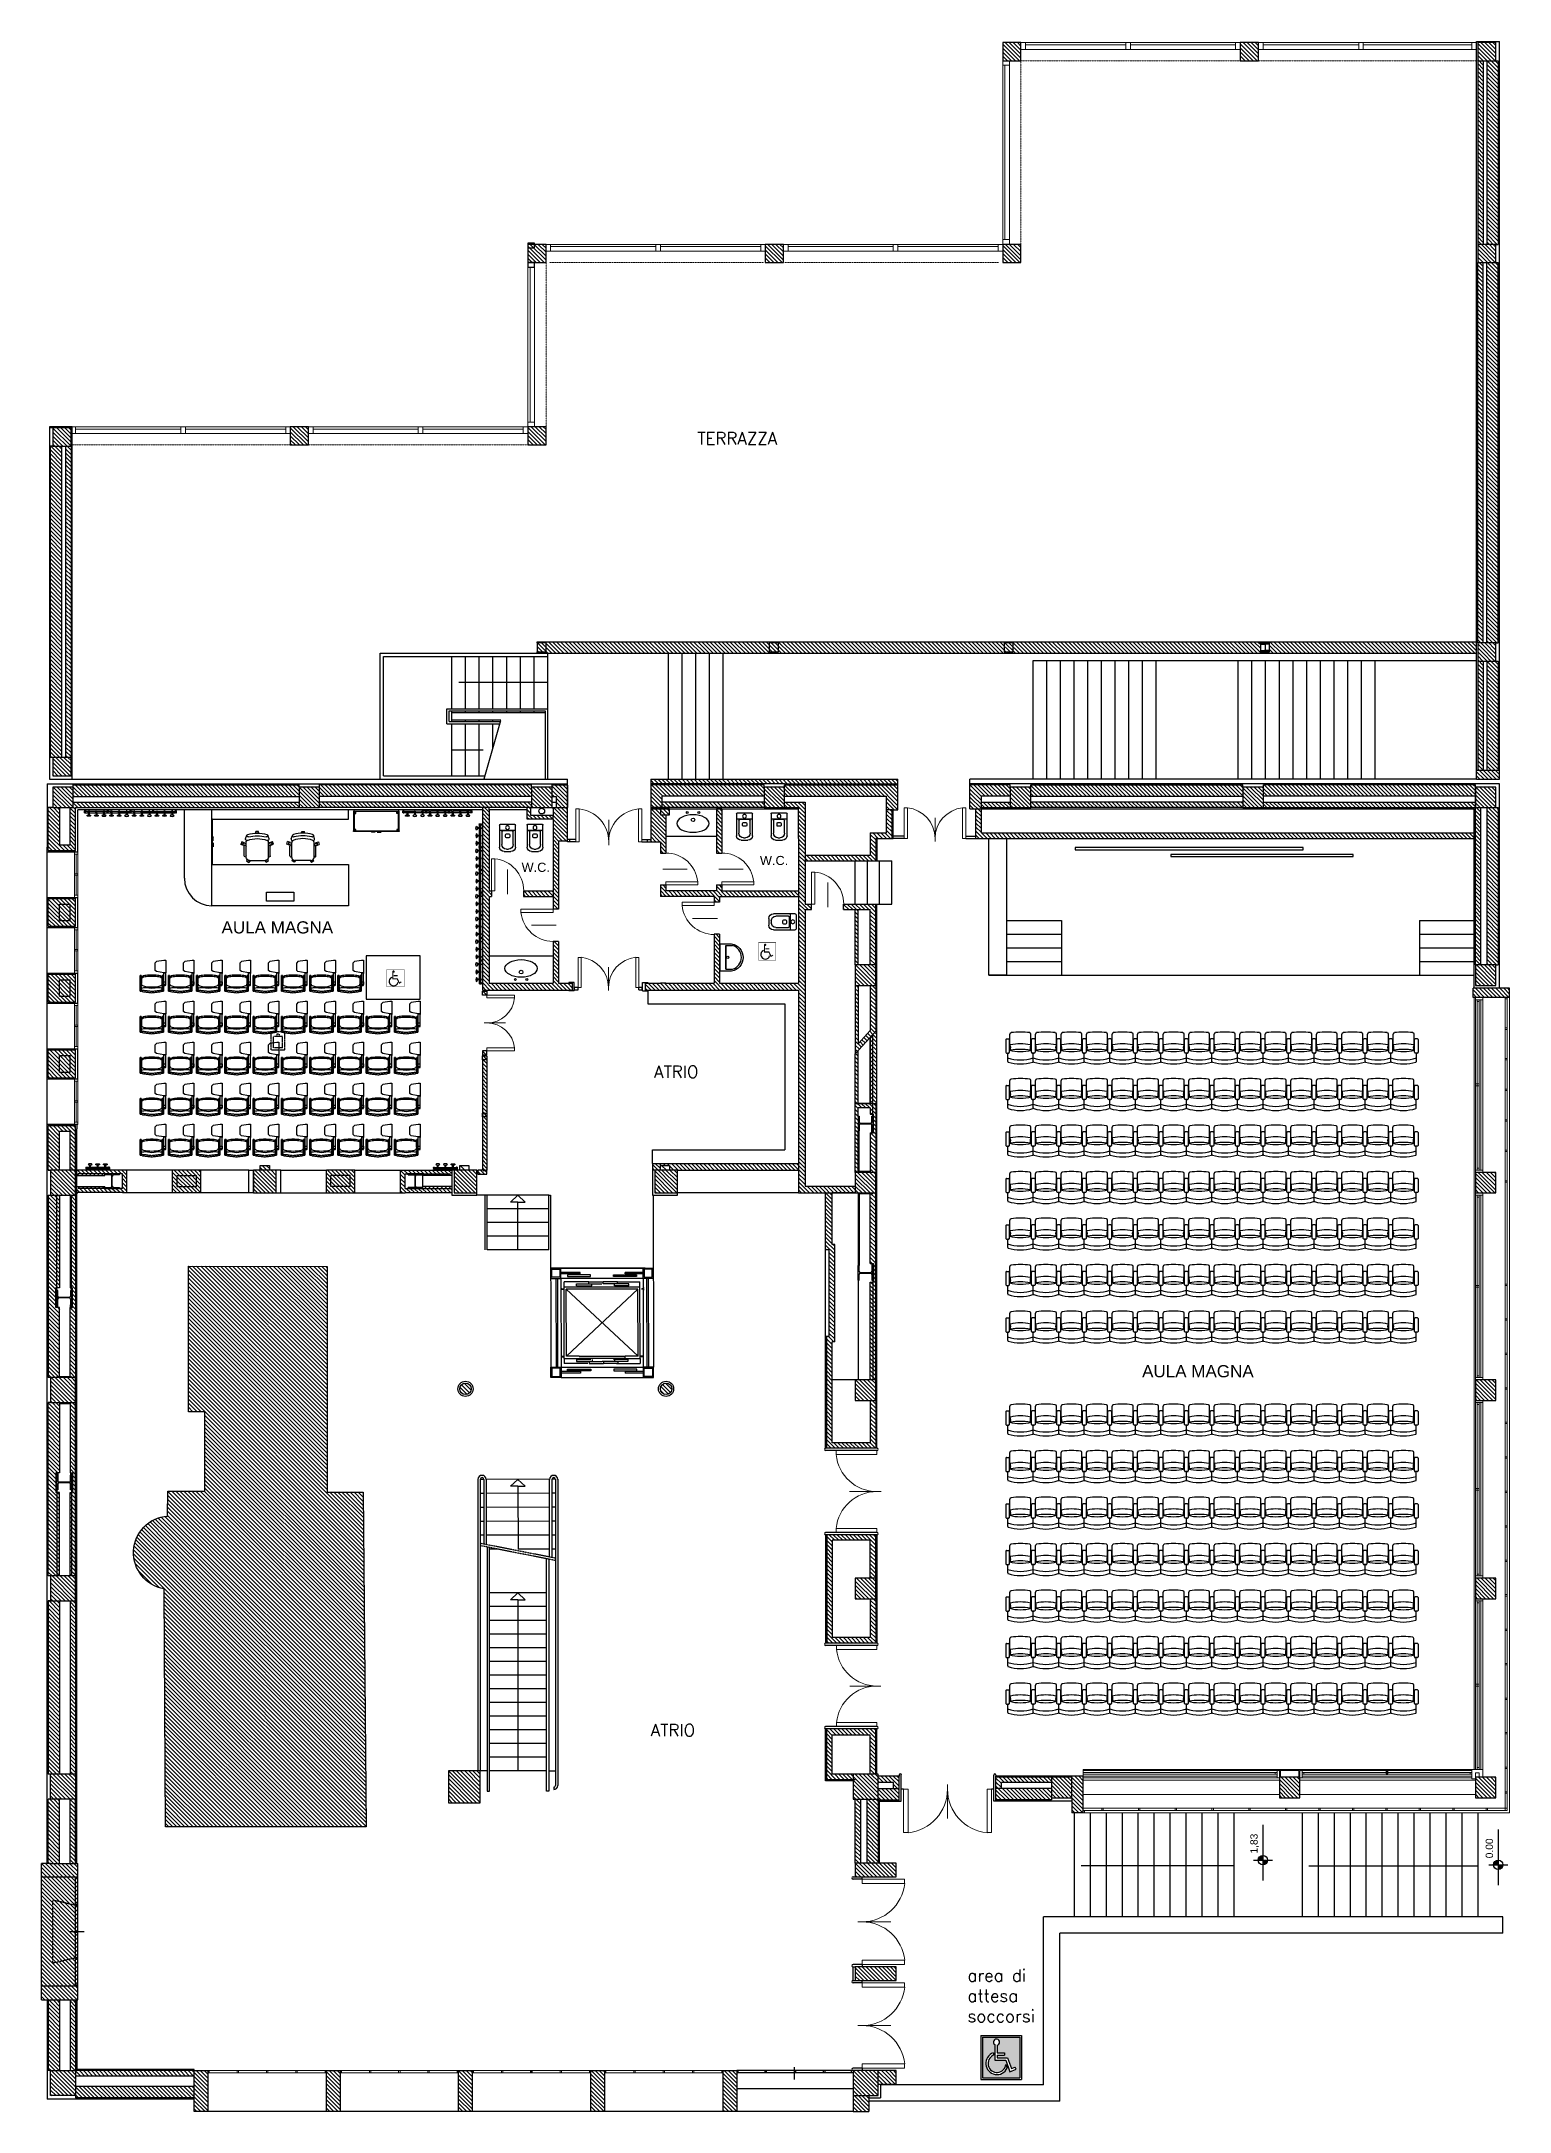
# Model space of a CAD drawing. Header units: millimetres. Extents: x 1210 to 64966, y 534 to 90439.
import ezdxf

# ---------------------------------------------------------------- set-up
doc = ezdxf.new("R2010")
doc.units = ezdxf.units.MM
for name, pattern in [('DASHDOT', [1, 0.5, -0.25, 0, -0.25]), ('DASHED', [0.75, 0.5, -0.25]), ('HIDDEN', [0.375, 0.25, -0.125]), ('TRATTEGGIATA2', [0.375, 0.25, -0.125])]:
    doc.linetypes.add(name, pattern=pattern)
for name, color, linetype in [('ARREDI', 8, 'Continuous'), ('PIANTA', 7, 'Continuous'), ('RETINI', 8, 'Continuous'), ('SCALE_ASCENSORI', 2, 'Continuous'), ('TESTO', 7, 'Continuous')]:
    doc.layers.add(name, color=color, linetype=linetype)
doc.layers.add('infissi', color=4, linetype='Continuous', lineweight=13)
doc.styles.add('ETICH', font='ROMANS.SHX')
doc.styles.get("Standard").update_dxf_attribs({"font": 'Arial.ttf'})

msp = doc.modelspace()

# ---------------------------------------------------------------- texts
at = {"color": 253}
for s, p in [('1,83', (54024, 11742)), ('0.00', (64245, 11536))]:
    msp.add_text(s, height=316.8, rotation=90, dxfattribs=at).set_placement(p)
at = {"layer": 'TESTO', "color": 0}
for p in [(32412, 54670), (22063, 54374)]:
    msp.add_text('W.C.', height=396, dxfattribs=at).set_placement(p)
at = {"layer": 'TESTO', "color": 0, "ltscale": 0.5, "char_height": 529.2, "style": 'ETICH'}
for s, insert, width, attachment_point in [('TERRAZZA', (31422, 73466), 7977.59, 2), ('ATRIO', (27817, 45957), 2878.35, 1), ('ATRIO', (27671, 17361), 2878.35, 1), ('area di attesa soccorsi', (41425, 6712), 3502.61, 1)]:
    msp.add_mtext(s, dxfattribs=dict(at, insert=insert, width=width, attachment_point=attachment_point))
at = {"layer": 'TESTO', "color": 0, "ltscale": 0.5, "char_height": 529.2, "width": 7977.59, "attachment_point": 2}
for insert in [(11456, 52227), (51431, 32952)]:
    msp.add_mtext('AULA MAGNA', dxfattribs=dict(at, insert=insert))

# ---------------------------------------------------------------- blocks, each defined once
blk = doc.blocks.new('WC')
at = {"layer": 'ARREDI'}
for p, q in [((-175, 20), (-175, 500)), ((-75, 600), (75, 600)), ((-24, 544), (22, 544)), ((175, 500), (175, 20)), ((-174, 129), (175, 129)), ((-155, 0), (155, 0)), ((-124, 165), (-124, 444)), ((102, 145), (-104, 145)), ((-44, 273), (-44, 231)), ((27, 293), (-24, 293)), ((-24, 211), (27, 211)), ((47, 231), (47, 273)), ((122, 444), (122, 165))]:
    blk.add_line(p, q, dxfattribs=at)
blk.add_circle((0, 73), 41.5, dxfattribs=at)
for centre, radius, start, end in [((-75, 500), 100, 90, 180), ((-24, 444), 100, 90, 180), ((22, 444), 100, 0, 90), ((75, 500), 100, 0, 90), ((-155, 20), 20, 180, 270), ((-104, 165), 20, 180, 270), ((-24, 273), 20, 90, 180), ((-24, 231), 20, 180, 270), ((27, 273), 20, 0, 90), ((27, 231), 20, 270, 0), ((102, 165), 20, 270, 0), ((155, 20), 20, 270, 0)]:
    blk.add_arc(centre, radius, start, end, dxfattribs=at)
blk = doc.blocks.new('A$C52224AB7')
at = {"layer": 'ARREDI'}
blk.add_blockref('WC', (175, 0), dxfattribs=at)
blk = doc.blocks.new('POLTRONCINA')
at = {"layer": 'ARREDI'}
for p, q in [((-63.7, -2.6), (-63.6, 3.4)), ((-59.9, 3.4), (-63.6, 3.4)), ((-47.6, 25.7), (-55.5, 22.9)), ((-55.5, 22.9), (-55.1, 23)), ((-40.9, 34), (-35.2, 35.8)), ((-38.9, 27.8), (-40.9, 34)), ((-7, 24.5), (-39.6, 24.5)), ((-38, 28.1), (-38.9, 27.8)), ((-36.9, 24.5), (-38.4, 29.5)), ((-33.2, 29.5), (-35.2, 35.8)), ((-32.7, 24.5), (-34.6, 30.7)), ((-34.2, 29.2), (-33.2, 29.5)), ((-10, 28.5), (-31.6, 28.5)), ((-1.5, 21.8), (0.9, 23.6)), ((0, 15.6), (4.4, 18.7)), ((0, 17.5), (0, -17.5)), ((0.9, 23.6), (4.4, 18.7)), ((-60, -2.6), (-63.7, -2.6)), ((-55.5, -22.9), (-55.1, -23)), ((-47.6, -25.7), (-55.1, -23)), ((-39.6, -27.5), (-41.7, -33.6)), ((-36, -35.5), (-41.7, -33.6)), ((-7, -24.5), (-39.6, -24.5)), ((-38.7, -27.8), (-39.6, -27.5)), ((-37.6, -24.5), (-39.1, -29.2)), ((-33.9, -29.4), (-36, -35.5)), ((-33.3, -24.5), (-35.4, -30.5)), ((-34.9, -29.1), (-33.9, -29.4)), ((-10, -28.5), (-31.6, -28.5)), ((-2, -22.4), (0.3, -24.2)), ((0, -16.5), (3.9, -19.4)), ((3.9, -19.4), (0.3, -24.2))]:
    blk.add_line(p, q, dxfattribs=at)
for centre, radius, start, end in [((-58.7, 0.4), 2, 130.9802, 228.4627), ((19.8, 0), 79.8, 164.8312, 195.1688), ((-54.3, 20.1), 3, 104.5142, 164.8312), ((-54.7, 20), 3, 344.4937, 104.5142), ((17.4, 0), 71.8, 164.4937, 195.5063), ((11.7, 0), 59.8, 158.7605, 201.2395), ((-46.8, 22.7), 3, 338.7605, 104.5142), ((-39.6, 17.5), 7, 90, 127.6345), ((-36.5, 30.1), 2, 17.3065, 197.3065), ((-31.6, 26.5), 2, 90, 270), ((-10, 26.5), 2, 270, 90), ((-7, 17.5), 7, 0, 90), ((-1.4, 18.2), 2, 315.9366, 60.1638), ((-54.3, -20.1), 3, 195.1688, 255.4858), ((-54.7, -20), 3, 255.4858, 15.5063), ((-46.8, -22.7), 3, 255.4858, 21.2395), ((-39.6, -17.5), 7, 232.3655, 270), ((-37.3, -29.9), 2, 161.3065, 341.3065), ((-31.6, -26.5), 2, 90, 270), ((-10, -26.5), 2, 270, 90), ((-7, -17.5), 7, 270, 0), ((-1.9, -18.8), 2, 309.2817, 21.554)]:
    blk.add_arc(centre, radius, start, end, dxfattribs=at)
blk = doc.blocks.new('HOOK')
at = {"layer": 'ARREDI'}
for p, q in [((-1.1, 0), (1.1, 0)), ((50.8, 0), (48.7, 0)), ((-1.2, -0.3), (-1.2, -0.2)), ((-1.2, -6.1), (-1.2, -2.9)), ((-0.9, -2.5), (0.9, -2.5)), ((-0.9, -6.5), (0.9, -6.5)), ((-0.7, -2.5), (-0.7, -0.9)), ((0.7, -2.5), (0.7, -0.9)), ((1.2, -0.3), (1.2, -0.2)), ((1.2, -6.1), (1.2, -2.9)), ((1.2, -3), (7, -3)), ((1.2, -6), (7, -6)), ((7, -6.1), (7, -2.9)), ((7.4, -2.5), (9.1, -2.5)), ((7.4, -6.5), (7.4, -10)), ((7.4, -6.5), (9.1, -6.5)), ((9.1, -6.5), (9.1, -10)), ((9.5, -6.1), (9.5, -2.9)), ((9.5, -3), (23.6, -3)), ((9.5, -6), (23.6, -6)), ((23.6, -6.1), (23.6, -2.9)), ((24, -2.5), (25.7, -2.5)), ((24, -6.5), (24, -10)), ((24, -6.5), (25.7, -6.5)), ((25.7, -6.5), (25.7, -10)), ((26.1, -6.1), (26.1, -2.9)), ((26.1, -3), (40.3, -3)), ((26.1, -6), (40.3, -6)), ((40.3, -6.1), (40.3, -2.9)), ((42.4, -2.5), (40.7, -2.5)), ((42.4, -6.5), (40.7, -6.5)), ((40.7, -6.5), (40.7, -10)), ((42.4, -6.5), (42.4, -10)), ((42.8, -6.1), (42.8, -2.9)), ((42.8, -3), (48.5, -3)), ((42.8, -6), (48.5, -6)), ((48.5, -0.3), (48.5, -0.2)), ((48.5, -6.1), (48.5, -2.9)), ((50.6, -2.5), (48.9, -2.5)), ((50.6, -6.5), (48.9, -6.5)), ((49.1, -2.5), (49.1, -0.9)), ((50.4, -2.5), (50.4, -0.9)), ((51, -0.3), (51, -0.2)), ((51, -6.1), (51, -2.9))]:
    blk.add_line(p, q, dxfattribs=at)
for centre, radius, start, end in [((-1.1, -0.2), 0.2, 90, 180), ((1.1, -0.2), 0.2, 0, 90), ((48.7, -0.2), 0.2, 90, 180), ((50.8, -0.2), 0.2, 0, 90), ((-1.1, -0.3), 0.2, 180, 270), ((-0.9, -2.9), 0.4, 90, 180), ((-0.9, -6.1), 0.4, 180, 270), ((-1.1, -0.9), 0.4, 0, 90), ((1.1, -0.9), 0.4, 90, 180), ((0.9, -2.9), 0.4, 0, 90), ((0.9, -6.1), 0.4, 270, 0), ((1.1, -0.3), 0.2, 270, 0), ((5.9, -9.7), 1.48, 270, 349.6168), ((7.4, -2.9), 0.4, 90, 180), ((7.4, -6.1), 0.4, 180, 270), ((9.1, -2.9), 0.4, 0, 90), ((9.1, -6.1), 0.4, 270, 0), ((10.6, -9.7), 1.48, 190.3832, 270), ((22.6, -9.7), 1.48, 270, 349.6168), ((24, -2.9), 0.4, 90, 180), ((24, -6.1), 0.4, 180, 270), ((25.7, -2.9), 0.4, 0, 90), ((25.7, -6.1), 0.4, 270, 0), ((27.2, -9.7), 1.48, 190.3832, 270), ((39.2, -9.7), 1.48, 270, 349.6168), ((40.7, -2.9), 0.4, 90, 180), ((40.7, -6.1), 0.4, 180, 270), ((42.4, -2.9), 0.4, 360, 90), ((42.4, -6.1), 0.4, 270, 0), ((43.9, -9.7), 1.48, 190.3832, 270), ((48.7, -0.3), 0.2, 180, 270), ((48.9, -2.9), 0.4, 90, 180), ((48.9, -6.1), 0.4, 180, 270), ((48.7, -0.9), 0.4, 0, 90), ((50.8, -0.9), 0.4, 90, 180), ((50.6, -2.9), 0.4, 360, 90), ((50.6, -6.1), 0.4, 270, 0), ((50.8, -0.3), 0.2, 270, 0)]:
    blk.add_arc(centre, radius, start, end, dxfattribs=at)
for centre in [(8.2, -12.5), (24.9, -12.5)]:
    blk.add_ellipse(centre, major_axis=(-4.5, 0), ratio=0.333336, dxfattribs=at)
at = {"layer": 'ARREDI', "extrusion": (0, 0, -1)}
blk.add_ellipse((41.5, -12.5), major_axis=(4.5, 0), ratio=0.333336, dxfattribs=at)
blk = doc.blocks.new('A$C5DCA7806')
at = {"layer": 'ARREDI'}
for p, q in [((1.5, 0), (1.5, 100)), ((1.5, 100), (3.5, 100)), ((3.5, 100), (3.5, 0)), ((46.5, 100), (3.5, 100)), ((3.5, 98), (46.5, 98)), ((3.5, 95), (6.5, 95)), ((6.5, 95), (6.5, 98)), ((41.5, 98), (41.5, 95)), ((41.5, 95), (44.5, 95)), ((44.5, 95), (44.5, 98)), ((46.5, 98), (46.5, 100)), ((46.5, 98), (46.5, 2)), ((0, 52.5), (0, 60.5)), ((0, 47.5), (0, 39.5)), ((0.5, 52.5), (0.5, 60.5)), ((0.5, 59.5), (1.5, 59.5)), ((0.5, 53.5), (1.5, 53.5)), ((0.5, 47.5), (0.5, 39.5)), ((0.5, 46.5), (1.5, 46.5)), ((1.5, 50), (3.5, 50)), ((0.5, 40.5), (1.5, 40.5)), ((3.5, 0), (1.5, 0)), ((6.5, 5), (3.5, 5)), ((46.5, 2), (3.5, 2)), ((3.5, 0), (46.5, 0)), ((6.5, 2), (6.5, 5)), ((41.5, 2), (41.5, 5)), ((41.5, 5), (44.5, 5)), ((44.5, 5), (44.5, 2)), ((46.5, 0), (46.5, 2))]:
    blk.add_line(p, q, dxfattribs=at)
for centre, start, end in [((0.2, 60.5), 0, 180), ((0.2, 52.5), 180, 0), ((0.2, 47.5), 0, 180), ((0.2, 39.5), 180, 360)]:
    blk.add_arc(centre, 0.25, start, end, dxfattribs=at)
blk = doc.blocks.new('HANDICAP')
at = {"layer": 'ARREDI', "const_width": 0.015}
blk.add_lwpolyline([(0.598, 0), (0.598, 0.596), (0, 0.596), (0, 0)], close=True, dxfattribs=at)
blk.add_lwpolyline([(0.598, 0), (0.598, 0.596), (0, 0.596), (0, 0)], close=True, dxfattribs=at)
at = {"layer": 'ARREDI', "const_width": 0.0375}
for points in [[(0.21, 0.519), (0.21, 0.277), (0.36, 0.277), (0.432, 0.128), (0.499, 0.173)], [(0.232, 0.385), (0.373, 0.385)]]:
    blk.add_lwpolyline(points, dxfattribs=at)
at = {"layer": 'ARREDI', "const_width": 0.04}
blk.add_lwpolyline([(0.212, 0.523, 1), (0.252, 0.523, 1)], format="xyb", close=True, dxfattribs=at)
at = {"layer": 'ARREDI'}
blk.add_arc((0.238, 0.189), 0.153, 116.19966, 345.00877, dxfattribs=at)
blk = doc.blocks.new('A$C2AEE27D5')
at = {"layer": 'SCALE_ASCENSORI'}
blk.add_blockref('HANDICAP', (0.007, 0.007), dxfattribs=at)
blk = doc.blocks.new('A$C02C91A09')
at = {"linetype": 'Continuous', "xscale": 0.6400000000000001, "yscale": 0.6400000000000001, "zscale": 0.6400000000000001}
blk.add_blockref('A$C2AEE27D5', (0, 0), dxfattribs=at)
blk = doc.blocks.new('A$C57A02224')
at = {"linetype": 'Continuous'}
blk.add_blockref('A$C02C91A09', (0, 0), dxfattribs=at)
blk = doc.blocks.new('cfguyr')
h = blk.add_hatch(color=3)
h.paths.add_polyline_path([(-78680, -482839), (-78680, -484603), (-77063, -484603), (-77063, -482839)])
h.paths.add_polyline_path([(-77719, -483522), (-77719, -483625), (-78048, -483625), (-78048, -483736), (-77593, -483736), (-77427, -484204), (-77262, -484140), (-77225, -484236), (-77489, -484338), (-77666, -483839), (-78151, -483839), (-78151, -483158, -4.792894), (-78048, -483183), (-78048, -483522)], flags=16)
h.paths.add_polyline_path([(-78209, -483522, 1.522387), (-77608, -484178), (-77663, -484021, -1.730388), (-78209, -483624)], flags=16)
for p, q in [((-78753, -482766), (-76989, -482766)), ((-78753, -482766), (-78753, -484677)), ((-76989, -482766), (-76989, -484677)), ((-78680, -482839), (-77063, -482839)), ((-78680, -482839), (-78680, -484603)), ((-78209, -483522), (-78209, -483624)), ((-78151, -483158), (-78151, -483839)), ((-78048, -483183), (-78048, -483522)), ((-78048, -483522), (-77719, -483522)), ((-78048, -483625), (-78048, -483736)), ((-78048, -483625), (-77719, -483625)), ((-77719, -483522), (-77719, -483625)), ((-77063, -482839), (-77063, -484603)), ((-78151, -483839), (-77666, -483839)), ((-78048, -483736), (-77593, -483736)), ((-77666, -483839), (-77489, -484338)), ((-77663, -484021), (-77608, -484178)), ((-77593, -483736), (-77427, -484204)), ((-77489, -484338), (-77225, -484236)), ((-77427, -484204), (-77262, -484140)), ((-77225, -484236), (-77262, -484140)), ((-78753, -484677), (-76989, -484677)), ((-78680, -484603), (-77063, -484603))]:
    blk.add_line(p, q)
for centre, radius, start, end in [((-78051, -483980), 485, 109.08833, 335.8906), ((-78051, -483980), 390, 114.03152, 353.9362), ((-78071, -483052), 132, 280.10763, 232.96663)]:
    blk.add_arc(centre, radius, start, end)
blk = doc.blocks.new('PORTA')
at = {"layer": 'infissi'}
for p, q in [((-5477.1, 11426.3), (-5477.1, 11376.6)), ((-5472.1, 11426.3), (-5477.1, 11426.3)), ((-5472.1, 11426.3), (-5472.1, 11376.6)), ((-5427.1, 11431.3), (-5427.1, 11392.9)), ((-5382.1, 11426.3), (-5382.1, 11376.6)), ((-5377.1, 11426.3), (-5382.1, 11426.3)), ((-5377.1, 11426.3), (-5377.1, 11376.6)), ((-5472.1, 11376.6), (-5477.1, 11376.6)), ((-5382.1, 11376.6), (-5377.1, 11376.6))]:
    blk.add_line(p, q, dxfattribs=at)
for centre, start, end in [((-5477.1, 11426.3), 275.7392, 360), ((-5377.1, 11426.3), 180, 264.2608)]:
    blk.add_arc(centre, 50, start, end, dxfattribs=at)
blk = doc.blocks.new('porta_1')
at = {"layer": 'infissi'}
for p, q in [((-12615.4, 17263.1), (-12615.4, 17334.5)), ((-12578.2, 17272.4), (-12578.2, 17364.9)), ((-12578.2, 17364.9), (-12568.9, 17364.9)), ((-12568.9, 17272.4), (-12568.9, 17364.9)), ((-12578.2, 17272.4), (-12568.9, 17272.4))]:
    blk.add_line(p, q, dxfattribs=at)
blk.add_arc((-12568.9, 17272.4), 93, 95.73917, 180, dxfattribs=at)
blk = doc.blocks.new('1')
at = {"layer": 'ARREDI', "const_width": 19}
blk.add_lwpolyline([(-397947, -506452), (-397947, -505696), (-398705, -505696), (-398705, -506452)], close=True, dxfattribs=at)
at = {"layer": 'ARREDI', "const_width": 47.5}
for points in [[(-398439, -505795), (-398439, -506101), (-398249, -506101), (-398158, -506289), (-398073, -506233)], [(-398411, -505964), (-398232, -505964)]]:
    blk.add_lwpolyline(points, dxfattribs=at)
at = {"layer": 'ARREDI', "const_width": 50.7}
blk.add_lwpolyline([(-398437, -505789, 1), (-398386, -505789, 1)], format="xyb", close=True, dxfattribs=at)
at = {"layer": 'ARREDI'}
blk.add_arc((-398404, -506212), 194, 116.19966, 345.00877, dxfattribs=at)

# ---------------------------------------------------------------- hatches: boundary and pattern name
at = {"layer": 'PIANTA'}
h = msp.add_hatch(dxfattribs=at)
h.set_pattern_fill('_U', color=0, scale=247.5, angle=-135, style=0, pattern_type=0)
h.set_pattern_definition([(135, (27998.82, 41421.43), (175.009, 175.009), [])])
h.paths.add_polyline_path([(19776, 41628), (19776, 41421), (19380, 41421), (19380, 41628)])
h = msp.add_hatch(dxfattribs=at)
h.set_pattern_fill('ANSI31', color=9, scale=990, angle=-90, style=0)
h.set_pattern_definition([(315, (-12160.85, 94457.38), (87.50446, 87.50446), [])])
edge = h.paths.add_edge_path()
edge.add_line((15308, 12900), (6600, 12900))
edge.add_line((6600, 12900), (6547, 23241))
edge.add_arc((6795, 24810), 1588, 93.75192, 261.04056, ccw=False)
edge.add_line((6691, 26395), (6703, 27472))
edge.add_line((6703, 27472), (8311, 27472))
edge.add_line((8311, 27472), (8311, 30927))
edge.add_line((8311, 30927), (7598, 30927))
edge.add_line((7598, 30927), (7598, 32347))
edge.add_line((7598, 32347), (7598, 37244))
edge.add_line((7598, 37244), (13617, 37235))
edge.add_line((13617, 37235), (13617, 27433))
edge.add_line((13617, 27433), (15180, 27433))
edge.add_line((15180, 27433), (15308, 12900))
h = msp.add_hatch(color=253, dxfattribs=at)
h.paths.add_polyline_path([(54253, 11458), (54253, 11663, 0.414214), (54047, 11458)])
h.paths.add_polyline_path([(54253, 11458), (54253, 11253, 0.414214), (54458, 11458)])
h = msp.add_hatch(color=253, dxfattribs=at)
h.paths.add_polyline_path([(64474, 11253), (64474, 11458, 0.414214), (64269, 11253)])
h.paths.add_polyline_path([(64474, 11253), (64474, 11048, 0.414214), (64679, 11253)])
at = {"layer": 'RETINI'}
h = msp.add_hatch(dxfattribs=at)
h.set_pattern_fill('ANSI31', color=256, scale=990, angle=270, style=0)
h.set_pattern_definition([(315, (-385059.34, 422084.75), (87.504464, 87.504464), [])])
h.paths.add_polyline_path([(19624, 32169, 1), (19624, 31670, 1)])
h.paths.add_polyline_path([(28336, 31670, 1), (28336, 32169, 1)])
h.paths.add_polyline_path([(18882, 15335), (18882, 13949), (20268, 13949), (20268, 15335)])
h.paths.add_polyline_path([(63481, 41322), (63481, 40431), (64372, 40431), (64372, 41322)])
h.paths.add_polyline_path([(63481, 32313), (63481, 31422), (64372, 31422), (64372, 32313)])
h.paths.add_polyline_path([(63481, 23700), (63481, 22809), (64372, 22809), (64372, 23700)])
h.paths.add_polyline_path([(63481, 15058), (63481, 14979), (63481, 14167), (64372, 14167), (64372, 15058)])
h.paths.add_polyline_path([(54967, 15058), (54967, 14167), (55858, 14167), (55858, 15058)])
h.paths.add_polyline_path([(42661, 15058), (42661, 14563), (42899, 14563), (42899, 14820), (45067, 14820), (45067, 15058)])
h.paths.add_polyline_path([(42661, 14563), (42661, 14068), (45067, 14068), (45067, 14167), (45067, 14563)])
h.paths.add_polyline_path([(45067, 15058), (45067, 14167), (45958, 14167), (45958, 15058)])
h.paths.add_polyline_path([(45958, 15097), (45958, 15058), (45958, 14167), (45958, 13513), (46453, 13513), (46453, 15097)])
h.paths.add_polyline_path([(30811, 2316), (30811, 534), (31405, 534), (31405, 2316)])
h.paths.add_polyline_path([(35316, 17157), (35316, 14949), (36454, 14949), (36454, 15186), (35553, 15186), (35553, 16879), (37206, 16879), (37206, 15186), (37444, 15186), (37444, 17157)])
h.paths.add_polyline_path([(36454, 15186), (36454, 14097), (37543, 14097), (37543, 15186)])
h.paths.add_polyline_path([(37543, 15107), (37543, 14820), (38216, 14820), (38216, 14563), (38453, 14563), (38453, 15107)])
h.paths.add_polyline_path([(37543, 14563), (37543, 14097), (37543, 14068), (38453, 14068), (38453, 14563)])
h.paths.add_polyline_path([(37048, 14097), (37048, 11325), (37543, 11325), (37543, 14097)])
h.paths.add_polyline_path([(36553, 14097), (36553, 11325), (36791, 11325), (36791, 14097)])
h.paths.add_polyline_path([(36553, 11325), (36553, 10731), (38335, 10731), (38335, 11325)])
h.paths.add_polyline_path([(36553, 6821), (36553, 6227), (38335, 6227), (38335, 6821)])
h.paths.add_polyline_path([(36454, 2316), (36454, 1227), (37543, 1227), (37543, 2316)])
h.paths.add_polyline_path([(36454, 1227), (36454, 534), (37147, 534), (37147, 1227)])
h.paths.add_polyline_path([(37543, 2316), (37543, 1722), (38335, 1722), (38335, 2316)])
h.paths.add_polyline_path([(36553, 23700), (36553, 22809), (37444, 22809), (37444, 23700)], flags=17)
h.paths.add_polyline_path([(35316, 25581), (35316, 20879), (37444, 20879), (37444, 22809), (37206, 22809), (37206, 21117), (35553, 21117), (35553, 23700), (35553, 25344), (37206, 25344), (37206, 23700), (37444, 23700), (37444, 25581)])
h.paths.add_polyline_path([(10417, 41421), (10417, 40431), (11407, 40431), (11407, 41421)])
h.paths.add_polyline_path([(10714, 41628), (10714, 41421), (11110, 41421), (11110, 41628)])
h.paths.add_polyline_path([(16803, 41422), (16803, 40431), (17001, 40431), (19030, 40431), (19030, 40703), (17764, 40703), (17764, 40627), (17001, 40627), (17001, 41260), (17764, 41260), (17764, 41184), (19030, 41184), (19030, 41422)])
h.paths.add_polyline_path([(13783, 41184), (13783, 40703), (14625, 40703), (14625, 41184)], flags=16)
h.paths.add_polyline_path([(2745, 40703), (2745, 40465), (4725, 40465), (4725, 40431), (4923, 40431), (4923, 41421), (2745, 41421), (2745, 41184), (3961, 41184), (3961, 41260), (4725, 41260), (4725, 40627), (3961, 40627), (3961, 40703)])
h.paths.add_polyline_path([(6903, 41422), (6903, 40431), (7101, 40431), (8140, 40431), (8140, 41422)])
h.paths.add_polyline_path([(7101, 41184), (7942, 41184), (7942, 40703), (7101, 40703)], flags=16)
h.paths.add_polyline_path([(7101, 41184), (7101, 40703), (7942, 40703), (7942, 41184)], flags=0)
h.paths.add_polyline_path([(13585, 41422), (13585, 40431), (13783, 40431), (14823, 40431), (14823, 41422)])
h.paths.add_polyline_path([(13783, 40703), (13783, 41184), (14625, 41184), (14625, 40703)], flags=0)
h.paths.add_polyline_path([(20169, 41421), (20169, 41248), (20556, 41248), (20556, 41421), (20506, 41421), (20506, 41393), (20482, 41393), (20482, 41421), (20432, 41421), (20432, 41393), (20407, 41393), (20407, 41421)])
h.paths.add_polyline_path([(20407, 43757), (20407, 43728), (20358, 43728), (20358, 41421), (20407, 41421), (20407, 41393), (20432, 41393), (20432, 41421), (20482, 41421), (20482, 41393), (20506, 41393), (20506, 41421), (20556, 41421), (20556, 43728), (20506, 43728), (20506, 43757), (20482, 43757), (20482, 43728), (20432, 43728), (20432, 43757)])
h.paths.add_polyline_path([(20432, 46208), (20432, 46237), (20407, 46237), (20407, 46208), (20358, 46208), (20358, 43901), (20407, 43901), (20407, 43873), (20432, 43873), (20432, 43901), (20482, 43901), (20482, 43873), (20506, 43873), (20506, 43901), (20556, 43901), (20556, 46208), (20506, 46208), (20506, 46237), (20482, 46237), (20482, 46208)])
h.paths.add_polyline_path([(20432, 43901), (20432, 43873), (20407, 43873), (20407, 43901), (20358, 43901), (20358, 43728), (20407, 43728), (20407, 43757), (20432, 43757), (20432, 43728), (20482, 43728), (20482, 43757), (20506, 43757), (20506, 43728), (20556, 43728), (20556, 43901), (20506, 43901), (20506, 43873), (20482, 43873), (20482, 43901)])
h.paths.add_polyline_path([(20358, 46381), (20358, 46208), (20407, 46208), (20407, 46237), (20432, 46237), (20432, 46208), (20482, 46208), (20482, 46237), (20506, 46237), (20506, 46208), (20556, 46208), (20556, 46381)])
h.paths.add_polyline_path([(20358, 46604), (20358, 46431), (20556, 46431), (20556, 46604)])
h.paths.add_polyline_path([(20358, 49193), (20358, 49020), (20556, 49020), (20556, 49193)])
h.paths.add_polyline_path([(19129, 41421), (19129, 40431), (20119, 40431), (20119, 41421)])
h.paths.add_polyline_path([(22304, 57162), (22304, 56658), (23427, 56658), (23427, 56817), (22463, 56817), (22463, 57162)])
h.paths.add_polyline_path([(20358, 57162), (20358, 49242), (24261, 49242), (24261, 49539), (23664, 49539), (23664, 51356), (23427, 51356), (23427, 49539), (20655, 49539), (20655, 51668), (20655, 53311), (20754, 53311), (20754, 53549), (20655, 53549), (20655, 57063), (20655, 57162)])
h.paths.add_polyline_path([(22495, 58053), (22495, 57162), (23386, 57162), (23386, 58053)])
h.paths.add_polyline_path([(23386, 58152), (23386, 58053), (23386, 57648), (23559, 57648), (23559, 57162), (24054, 57162), (24054, 58152)])
h.paths.add_polyline_path([(23427, 57162), (23427, 57113), (23427, 56817), (23427, 56658), (23427, 52755), (23664, 52755), (23664, 55710), (24054, 55710), (24054, 57162)])
h.paths.add_polyline_path([(22140, 53549), (22140, 53311), (23427, 53311), (23427, 53549)], flags=17)
h.paths.add_polyline_path([(12397, 58053), (12397, 57162), (13288, 57162), (13288, 58053)])
h.paths.add_polyline_path([(13288, 57400), (13288, 57162), (22495, 57162), (22495, 57400)])
h.paths.add_polyline_path([(13288, 58152), (13288, 58053), (13288, 57648), (22495, 57648), (22495, 58053), (22495, 58152)])
h.paths.add_polyline_path([(2596, 58152), (2596, 58053), (2596, 57648), (12397, 57648), (12397, 58053), (12397, 58152)])
h.paths.add_polyline_path([(1705, 57162), (1507, 57162), (1507, 55295), (2695, 55295), (2695, 57162), (12397, 57162), (12397, 57400), (2596, 57400), (2596, 57162), (2457, 57162), (2457, 55543), (2002, 55543), (2002, 57162)])
h.paths.add_polyline_path([(33494, 41709), (33494, 41421), (34088, 41421), (34088, 41709)], flags=17)
h.paths.add_polyline_path([(27742, 41709), (27742, 41421), (28092, 41421), (28092, 41628), (28488, 41628), (28488, 41421), (28831, 41421), (33494, 41421), (33494, 41709)], flags=17)
h.paths.add_polyline_path([(27841, 41421), (27841, 40431), (28831, 40431), (28831, 41421)], flags=17)
h.paths.add_polyline_path([(37910, 57063), (37910, 56064), (37206, 56064), (37206, 55093), (34375, 55093), (34375, 54855), (37444, 54855), (37444, 55826), (37494, 55826), (38148, 55826), (38148, 57063)])
h.paths.add_polyline_path([(36553, 50331), (36553, 49440), (37444, 49440), (37444, 50331)])
h.paths.add_polyline_path([(36553, 52737), (36553, 50331), (36682, 50331), (36682, 52737)], flags=17)
h.paths.add_polyline_path([(36041, 52974), (36041, 52737), (37206, 52737), (37206, 50331), (37444, 50331), (37444, 52974)])
h.paths.add_polyline_path([(36553, 46473), (36553, 44318), (36682, 44318), (36683, 46615)])
h.paths.add_polyline_path([(37315, 47306), (37315, 44318), (37494, 44318), (37494, 47501)])
h.paths.add_polyline_path([(37206, 47187), (37206, 44318), (37315, 44318), (37315, 47306)])
h.paths.add_polyline_path([(36553, 49440), (36553, 46473), (37444, 47447), (37444, 49440), (37206, 49440), (37206, 47480), (36682, 46907), (36682, 49440)])
h.paths.add_polyline_path([(36553, 44318), (36553, 41322), (36682, 41322), (36682, 43129), (36682, 43762), (36682, 44120), (37206, 44120), (37206, 43845), (37315, 43845), (37315, 44318), (37206, 44318)])
h.paths.add_polyline_path([(37315, 44318), (37315, 43845), (37344, 43845), (37344, 43046), (37206, 43046), (37206, 41322), (37444, 41322), (37444, 44318)])
h.paths.add_polyline_path([(36553, 41322), (36553, 41316), (36553, 40431), (36559, 40431), (37444, 40431), (37444, 41322)])
h.paths.add_polyline_path([(37206, 36562), (37206, 32313), (37315, 32313), (37315, 36562)], flags=16)
h.paths.add_polyline_path([(35553, 38194), (35553, 40431), (35266, 40431), (35266, 37956), (35424, 37956), (35424, 34194), (35316, 34194), (35316, 29343), (37444, 29343), (37444, 31422), (37206, 31422), (37206, 29581), (35553, 29581), (35553, 33957), (35662, 33957), (35662, 38194)])
h.paths.add_polyline_path([(36553, 32313), (36553, 31422), (37444, 31422), (37444, 32313)], flags=17)
h.paths.add_polyline_path([(37206, 40431), (37206, 37361), (37344, 37361), (37344, 36562), (37315, 36562), (37315, 32313), (37444, 32313), (37444, 40431)], flags=16)
h.paths.add_polyline_path([(28092, 53804), (28092, 53311), (30425, 53311), (30425, 53054), (30663, 53054), (30663, 53311), (34088, 53311), (34088, 53549), (30762, 53549), (30762, 53804), (30524, 53804), (30524, 53549), (28330, 53549), (28330, 53804)], flags=17)
h.paths.add_polyline_path([(30524, 57113), (30524, 55190), (30762, 55190), (30762, 57113)], flags=17)
h.paths.add_polyline_path([(27668, 57113), (27668, 55681), (28092, 55681), (28092, 55190), (28330, 55190), (28330, 56857), (28092, 56857), (28092, 57113)], flags=17)
h.paths.add_polyline_path([(28120, 57113), (28092, 57113), (28092, 56857), (28488, 56857), (28488, 57113)], flags=17)
h.paths.add_polyline_path([(27668, 58400), (27668, 58202), (33484, 58202), (38405, 58202), (38405, 58400)])
h.paths.add_polyline_path([(33484, 58152), (33484, 58053), (33484, 57657), (37910, 57657), (37910, 57063), (38148, 57063), (38197, 57063), (38405, 57063), (38405, 58152)])
h.paths.add_polyline_path([(33484, 57400), (33484, 57162), (34088, 57162), (34088, 57113), (34088, 55826), (34088, 49539), (30663, 49539), (30663, 51668), (30425, 51668), (30425, 49539), (28330, 49539), (28092, 49539), (27429, 49539), (27429, 49242), (34088, 49242), (34088, 40431), (36553, 40431), (36553, 40719), (34375, 40719), (34375, 52742), (34655, 52742), (34655, 52974), (34375, 52974), (34375, 57400)])
h.paths.add_polyline_path([(27668, 58152), (27668, 57162), (28163, 57162), (28163, 57657), (32593, 57657), (32593, 58053), (32593, 58152)])
h.paths.add_polyline_path([(28163, 57400), (28163, 57162), (32593, 57162), (32593, 57400)], flags=17)
h.paths.add_polyline_path([(32593, 58053), (32593, 57162), (33484, 57162), (33484, 58053)])
h.paths.add_polyline_path([(32818, 64324), (32818, 63928), (33214, 63928), (33214, 64324)], flags=16)
h.paths.add_polyline_path([(43015, 64324), (43015, 63928), (43411, 63928), (43411, 64324)], flags=16)
h.paths.add_polyline_path([(22737, 64324), (22737, 63928), (23133, 63928), (23133, 64324)])
h.paths.add_polyline_path([(22737, 64370), (22737, 64324), (23133, 64324), (23133, 63928), (22737, 63928), (22737, 63875), (63531, 63875), (63531, 64370)])
h.paths.add_polyline_path([(32818, 64324), (33214, 64324), (33214, 63928), (32818, 63928)], flags=0)
h.paths.add_polyline_path([(43015, 64324), (43411, 64324), (43411, 63928), (43015, 63928)], flags=0)
h.paths.add_polyline_path([(54148, 64324), (54544, 64324), (54544, 63928), (54148, 63928)], flags=16)
h.paths.add_polyline_path([(54194, 64267), (54194, 64287), (54510, 64287), (54510, 64267), (54388, 64267, 0.414214), (54358, 64237), (54358, 64019, 0.414214), (54388, 63990), (54510, 63990), (54510, 63970), (54194, 63970), (54194, 63990), (54316, 63990, 0.414214), (54346, 64019), (54346, 64237, 0.414214), (54316, 64267)], flags=0)
h.paths.add_polyline_path([(54274, 58152), (54274, 58053), (54274, 57657), (63481, 57657), (63481, 58053), (63481, 58152)])
h.paths.add_polyline_path([(54274, 57400), (54274, 57162), (63481, 57162), (63481, 57400)])
h.paths.add_polyline_path([(53383, 58053), (53383, 57162), (54274, 57162), (54274, 58053)])
h.paths.add_polyline_path([(43285, 58053), (43285, 57162), (44176, 57162), (44176, 58053)])
h.paths.add_polyline_path([(44176, 58152), (44176, 58053), (44176, 57657), (53383, 57657), (53383, 58053), (53383, 58152)])
h.paths.add_polyline_path([(44176, 57400), (44176, 57162), (53383, 57162), (53383, 57400)])
h.paths.add_polyline_path([(41532, 58152), (41532, 57113), (42027, 57113), (42027, 57301), (42027, 57657), (43285, 57657), (43285, 58053), (43285, 58152)])
h.paths.add_polyline_path([(42027, 57400), (42027, 57162), (43285, 57162), (43285, 57400)])
h.paths.add_polyline_path([(41789, 57113), (41789, 55826), (63432, 55826), (63432, 56064), (42027, 56064), (42027, 57113)])
h.paths.add_polyline_path([(63382, 49318), (63382, 48922), (64966, 48922), (64966, 48922), (64966, 49318)])
h.paths.add_polyline_path([(63481, 50331), (63481, 49440), (64372, 49440), (64372, 50331)])
h.paths.add_polyline_path([(63481, 58053), (63481, 57162), (64372, 57162), (64372, 58053)])
h.paths.add_polyline_path([(63481, 57162), (63481, 50331), (63719, 50331), (63719, 57162)])
h.paths.add_polyline_path([(63976, 57162), (63976, 50331), (64372, 50331), (64471, 50331), (64471, 57162), (64372, 57162)])
h.paths.add_polyline_path([(63580, 64313), (63580, 63521), (64372, 63521), (64372, 64313)])
h.paths.add_polyline_path([(63580, 63521), (63580, 58796), (63818, 58796), (63818, 63521)])
h.paths.add_polyline_path([(63976, 63521), (63976, 58796), (64471, 58796), (64471, 63521), (64372, 63521)])
h.paths.add_polyline_path([(63531, 58796), (63531, 58400), (64521, 58400), (64521, 58796)])
h.paths.add_polyline_path([(63580, 90390), (63580, 89598), (64372, 89598), (64372, 90390)])
h.paths.add_polyline_path([(63580, 89598), (63580, 81625), (63818, 81625), (63818, 89598)])
h.paths.add_polyline_path([(63976, 89598), (63976, 81625), (64372, 81625), (64471, 81625), (64471, 89598), (64372, 89598)])
h.paths.add_polyline_path([(63580, 81625), (63580, 80833), (64372, 80833), (64372, 81625)])
h.paths.add_polyline_path([(63580, 80833), (63580, 64313), (63818, 64313), (63818, 80833)])
h.paths.add_polyline_path([(63976, 80833), (63976, 64313), (64372, 64313), (64471, 64313), (64471, 80833), (64372, 80833)])
h.paths.add_polyline_path([(53268, 90390), (53268, 90093), (53268, 89598), (54060, 89598), (54060, 90390)])
h.paths.add_polyline_path([(32643, 81625), (32643, 80833), (33435, 80833), (33435, 81625)])
h.paths.add_polyline_path([(42955, 81625), (42955, 80833), (43747, 80833), (43747, 81625)])
h.paths.add_polyline_path([(42955, 90390), (42955, 89598), (43747, 89598), (43747, 90390)])
h.paths.add_polyline_path([(22330, 73705), (22330, 72913), (23122, 72913), (23122, 73705)])
h.paths.add_polyline_path([(22627, 81625), (22627, 81480), (22330, 81480), (22330, 80833), (23122, 80833), (23122, 80939), (23122, 81625)])
h.paths.add_polyline_path([(22330, 81625), (22330, 81480), (22627, 81480), (22627, 81625)])
h.paths.add_polyline_path([(12018, 73705), (12018, 72913), (12810, 72913), (12810, 73705)])
h.paths.add_polyline_path([(2259, 72860), (2259, 59340), (2497, 59340), (2497, 72860)])
h.paths.add_polyline_path([(1705, 73652), (1705, 72860), (2497, 72860), (2497, 73652)])
h.paths.add_polyline_path([(1705, 58053), (1705, 57162), (2596, 57162), (2596, 58053)])
h.paths.add_polyline_path([(1705, 59340), (1705, 58548), (2497, 58548), (2497, 59340)])
h.paths.add_polyline_path([(1705, 72860), (1606, 72860), (1606, 59340), (1705, 59340), (2101, 59340), (2101, 72860)])
h.paths.add_polyline_path([(1507, 46643), (1507, 45435), (2695, 45435), (2695, 46643)])
h.paths.add_polyline_path([(2002, 46395), (2457, 46395), (2457, 45682), (2002, 45682)], flags=0)
h.paths.add_polyline_path([(2002, 46395), (2002, 45682), (2457, 45682), (2457, 46395)], flags=16)
h.paths.add_polyline_path([(1507, 49930), (1507, 48722), (2695, 48722), (2695, 49930)])
h.paths.add_polyline_path([(2002, 49682), (2457, 49682), (2457, 48969), (2002, 48969)], flags=16)
h.paths.add_polyline_path([(2002, 49682), (2002, 48969), (2457, 48969), (2457, 49682)], flags=16)
h.paths.add_polyline_path([(1507, 53216), (1507, 52009), (2695, 52009), (2695, 53216)])
h.paths.add_polyline_path([(2002, 52969), (2457, 52969), (2457, 52256), (2002, 52256)], flags=0)
h.paths.add_polyline_path([(2002, 52969), (2002, 52256), (2457, 52256), (2457, 52969)], flags=16)
h.paths.add_polyline_path([(1606, 41421), (1606, 40332), (2695, 40332), (2695, 41421)])
h.paths.add_polyline_path([(1507, 43356), (1507, 41421), (1606, 41421), (1606, 41421), (2002, 41421), (2002, 43108), (2457, 43108), (2457, 41421), (2695, 41421), (2695, 43356)])
h.paths.add_polyline_path([(2457, 40332), (2457, 36309), (2517, 36309), (2517, 40332)], flags=16)
h.paths.add_polyline_path([(1883, 40332), (1883, 36309), (2002, 36309), (2002, 40332)], flags=17)
h.paths.add_polyline_path([(2517, 40332), (2517, 36309), (2565, 36309), (2565, 35456), (2457, 35456), (2457, 32412), (2695, 32412), (2695, 40332)])
h.paths.add_polyline_path([(1606, 32412), (1606, 31323), (2695, 31323), (2695, 32412)])
h.paths.add_polyline_path([(1606, 40332), (1507, 40332), (1507, 32412), (1606, 32412), (2002, 32412), (2002, 35456), (1836, 35456), (1836, 36309), (1883, 36309), (1883, 40332)])
h.paths.add_polyline_path([(1606, 31323), (1507, 31323), (1507, 23799), (1606, 23799), (1883, 23799), (1883, 27427), (1836, 27427), (1836, 28280), (2002, 28280), (2002, 31323)])
h.paths.add_polyline_path([(1883, 27427), (1883, 23799), (2002, 23799), (2002, 27427)])
h.paths.add_polyline_path([(2457, 27427), (2457, 23799), (2517, 23799), (2517, 27427)])
h.paths.add_polyline_path([(2457, 31323), (2457, 28280), (2565, 28280), (2565, 27427), (2517, 27427), (2517, 23799), (2695, 23799), (2695, 31323)])
h.paths.add_polyline_path([(1606, 22710), (1507, 22710), (1507, 15186), (1606, 15186), (2002, 15186), (2002, 22710)])
h.paths.add_polyline_path([(2457, 22710), (2457, 15186), (2695, 15186), (2695, 22710)])
h.paths.add_polyline_path([(1606, 15186), (1606, 14097), (2002, 14097), (2695, 14097), (2695, 15186)])
h.paths.add_polyline_path([(1606, 23799), (1606, 22710), (2695, 22710), (2695, 23799)])
h.paths.add_polyline_path([(1210, 5979), (1210, 5385), (2794, 5385), (2794, 5979)])
h.paths.add_polyline_path([(1210, 10720), (1210, 5979), (2794, 5979), (2794, 9467), (2695, 9490), (2794, 9490), (2794, 10720)])
h.paths.add_polyline_path([(1606, 11314), (1210, 11314), (1210, 10732), (1210, 10720), (2794, 10720), (2794, 11314)])
h.paths.add_polyline_path([(1507, 14097), (1507, 11314), (1606, 11314), (2002, 11314), (2002, 14097)])
h.paths.add_polyline_path([(2457, 14097), (2457, 11314), (2695, 11314), (2695, 14097)])
h.paths.add_polyline_path([(1606, 2316), (1606, 1227), (2695, 1227), (2695, 2316)])
h.paths.add_polyline_path([(1507, 5385), (1507, 2316), (1606, 2316), (2002, 2316), (2002, 5385)])
h.paths.add_polyline_path([(2457, 5385), (2457, 2316), (2695, 2316), (2695, 5385)])
h.paths.add_polyline_path([(2695, 1623), (2695, 1227), (2695, 1128), (7843, 1128), (7843, 1623)])
h.paths.add_polyline_path([(2695, 2316), (2695, 2079), (7843, 2079), (7843, 2316)])
h.paths.add_polyline_path([(25663, 534), (25663, 2316), (25069, 2316), (25069, 534), (25119, 534)])
h.paths.add_polyline_path([(19921, 534), (19921, 2316), (19327, 2316), (19327, 534), (19377, 534)])
h.paths.add_polyline_path([(14179, 534), (14179, 2316), (13585, 2316), (13585, 534), (13635, 534)])
h.paths.add_polyline_path([(8437, 534), (8437, 2316), (7843, 2316), (7843, 534)])
h.paths.add_polyline_path([(2457, 15195), (2002, 15195), (2002, 15186), (2457, 15186)])
h = msp.add_hatch(dxfattribs=at)
h.set_pattern_fill('_U', color=256, scale=247.5, angle=-135, style=0, pattern_type=0)
h.set_pattern_definition([(135, (27998.82, 41421.43), (175.01, 175.01), [])])
h.paths.add_polyline_path([(28092, 41421), (28092, 41628), (28488, 41628), (28488, 41421)])

# ---------------------------------------------------------------- linework, layer by layer
at = {"layer": 'ARREDI'}
for p, q in [((7418, 54093, -1433), (7418, 57063, -1433)), ((8606, 56667, -1433), (8606, 57063, -1433)), ((8606, 56667, -2687), (14546, 56667, -1612)), ((8646, 56667, -1433), (8606, 56667, -1433)), ((8606, 54687, -1433), (8606, 56667, -1433)), ((8646, 54687, -1433), (8646, 56667, -1433)), ((14546, 56667, -1433), (14546, 57063, -1433)), ((8666, 55866, -1433), (8646, 55866, -1433)), ((8665, 55747, -1433), (8646, 55747, -1433)), ((8665, 55727, -1433), (8666, 55885, -1433)), ((8675, 55727, -1433), (8675, 55885, -1433)), ((28330, 55925), (30524, 55925)), ((8646, 55677, -1433), (8606, 55677, -1433)), ((8665, 55608, -1433), (8645, 55608, -1433)), ((8665, 55489, -1433), (8645, 55489, -1433)), ((8665, 55628, -1433), (8665, 55470, -1433)), ((8675, 55628, -1433), (8675, 55470, -1433)), ((8646, 54687, -1433), (8606, 54687, -1433)), ((20358, 53311), (20358, 53549)), ((43137, 52262), (45513, 52262)), ((45513, 52262), (45513, 49886)), ((61056, 52262), (63432, 52262)), ((61056, 52262), (61056, 49886)), ((43137, 51668), (45513, 51668)), ((61056, 51668), (63432, 51668)), ((6214, 50481, -1424), (6157, 50428, -1424)), ((6157, 50096, -1424), (6157, 50428, -1424)), ((6523, 50529, -1424), (6214, 50481, -1424)), ((6608, 50529, -1424), (6523, 50529, -1424)), ((6608, 50529, -1424), (6632, 50529, -1424)), ((6608, 50529, -1424), (6608, 49995, -1424)), ((7441, 50481, -1424), (7385, 50428, -1424)), ((7385, 50096, -1424), (7385, 50428, -1424)), ((7750, 50529, -1424), (7441, 50481, -1424)), ((7836, 50529, -1424), (7750, 50529, -1424)), ((7836, 50529, -1424), (7860, 50529, -1424)), ((7836, 50529, -1424), (7836, 49995, -1424)), ((8669, 50481, -1424), (8612, 50428, -1424)), ((8612, 50096, -1424), (8612, 50428, -1424)), ((8978, 50529, -1424), (8669, 50481, -1424)), ((9064, 50529, -1424), (8978, 50529, -1424)), ((9064, 50529, -1424), (9088, 50529, -1424)), ((9064, 50529, -1424), (9064, 49995, -1424)), ((9896, 50481, -1424), (9840, 50428, -1424)), ((9840, 50096, -1424), (9840, 50428, -1424)), ((10206, 50529, -1424), (9896, 50481, -1424)), ((10291, 50529, -1424), (10206, 50529, -1424)), ((10291, 50529, -1424), (10315, 50529, -1424)), ((10291, 50529, -1424), (10291, 49995, -1424)), ((11124, 50481, -1424), (11068, 50428, -1424)), ((11068, 50096, -1424), (11068, 50428, -1424)), ((11433, 50529, -1424), (11124, 50481, -1424)), ((11519, 50529, -1424), (11433, 50529, -1424)), ((11519, 50529, -1424), (11543, 50529, -1424)), ((11519, 50529, -1424), (11519, 49995, -1424)), ((12352, 50481, -1424), (12295, 50428, -1424)), ((12295, 50096, -1424), (12295, 50428, -1424)), ((12661, 50529, -1424), (12352, 50481, -1424)), ((12746, 50529, -1424), (12661, 50529, -1424)), ((12746, 50529, -1424), (12770, 50529, -1424)), ((12746, 50529, -1424), (12746, 49995, -1424)), ((13579, 50481, -1424), (13523, 50428, -1424)), ((13523, 50096, -1424), (13523, 50428, -1424)), ((13888, 50529, -1424), (13579, 50481, -1424)), ((13974, 50529, -1424), (13888, 50529, -1424)), ((13974, 50529, -1424), (13998, 50529, -1424)), ((13974, 50529, -1424), (13974, 49995, -1424)), ((14807, 50481, -1424), (14750, 50428, -1424)), ((14750, 50096, -1424), (14750, 50428, -1424)), ((15116, 50529, -1424), (14807, 50481, -1424)), ((15202, 50529, -1424), (15116, 50529, -1424)), ((15202, 50529, -1424), (15226, 50529, -1424)), ((15202, 50529, -1424), (15202, 49995, -1424)), ((17657, 50727, -1424), (15316, 50727, -1424)), ((15316, 50727, -1424), (15316, 48846, -1424)), ((17657, 48846, -1424), (17657, 50727, -1424)), ((20655, 50727), (23427, 50727)), ((30926, 50142), (30926, 51177)), ((30926, 51177), (31223, 51177)), ((43137, 51074), (45513, 51074)), ((43137, 50480), (45513, 50480)), ((61056, 51074), (63432, 51074)), ((61056, 50480), (63432, 50480)), ((6214, 50044, -1424), (6157, 50096, -1424)), ((6523, 49995, -1424), (6214, 50044, -1424)), ((6608, 49995, -1424), (6509, 49995, -1424)), ((6509, 49995, -1424), (6509, 49460, -1424)), ((6533, 49995, -1424), (6632, 49995, -1424)), ((6608, 49460, -1424), (6608, 49995, -1424)), ((6608, 49995, -1424), (6632, 49995, -1424)), ((7441, 50044, -1424), (7385, 50096, -1424)), ((7750, 49995, -1424), (7441, 50044, -1424)), ((7836, 49995, -1424), (7737, 49995, -1424)), ((7737, 49995, -1424), (7737, 49460, -1424)), ((7761, 49995, -1424), (7860, 49995, -1424)), ((7836, 49460, -1424), (7836, 49995, -1424)), ((7836, 49995, -1424), (7860, 49995, -1424)), ((8669, 50044, -1424), (8612, 50096, -1424)), ((8978, 49995, -1424), (8669, 50044, -1424)), ((9064, 49995, -1424), (8965, 49995, -1424)), ((8965, 49995, -1424), (8965, 49460, -1424)), ((8989, 49995, -1424), (9088, 49995, -1424)), ((9064, 49460, -1424), (9064, 49995, -1424)), ((9064, 49995, -1424), (9088, 49995, -1424)), ((9896, 50044, -1424), (9840, 50096, -1424)), ((10206, 49995, -1424), (9896, 50044, -1424)), ((10291, 49995, -1424), (10192, 49995, -1424)), ((10192, 49995, -1424), (10192, 49460, -1424)), ((10216, 49995, -1424), (10315, 49995, -1424)), ((10291, 49460, -1424), (10291, 49995, -1424)), ((10291, 49995, -1424), (10315, 49995, -1424)), ((11124, 50044, -1424), (11068, 50096, -1424)), ((11433, 49995, -1424), (11124, 50044, -1424)), ((11519, 49995, -1424), (11420, 49995, -1424)), ((11420, 49995, -1424), (11420, 49460, -1424)), ((11444, 49995, -1424), (11543, 49995, -1424)), ((11519, 49460, -1424), (11519, 49995, -1424)), ((11519, 49995, -1424), (11543, 49995, -1424)), ((12352, 50044, -1424), (12295, 50096, -1424)), ((12661, 49995, -1424), (12352, 50044, -1424)), ((12746, 49995, -1424), (12647, 49995, -1424)), ((12647, 49995, -1424), (12647, 49460, -1424)), ((12671, 49995, -1424), (12770, 49995, -1424)), ((12746, 49460, -1424), (12746, 49995, -1424)), ((12746, 49995, -1424), (12770, 49995, -1424)), ((13579, 50044, -1424), (13523, 50096, -1424)), ((13888, 49995, -1424), (13579, 50044, -1424)), ((13974, 49995, -1424), (13875, 49995, -1424)), ((13875, 49995, -1424), (13875, 49460, -1424)), ((13899, 49995, -1424), (13998, 49995, -1424)), ((13974, 49460, -1424), (13974, 49995, -1424)), ((13974, 49995, -1424), (13998, 49995, -1424)), ((14807, 50044, -1424), (14750, 50096, -1424)), ((15116, 49995, -1424), (14807, 50044, -1424)), ((15202, 49995, -1424), (15103, 49995, -1424)), ((15103, 49995, -1424), (15103, 49460, -1424)), ((15127, 49995, -1424), (15226, 49995, -1424)), ((15202, 49460, -1424), (15202, 49995, -1424)), ((15202, 49995, -1424), (15226, 49995, -1424)), ((30926, 50142), (31223, 50142)), ((42355, 49886), (63432, 49886)), ((45513, 49886), (61056, 49886)), ((6011, 49305, -384), (5729, 49338, -384)), ((6292, 49340, -384), (6011, 49305, -384)), ((6214, 48699, -1424), (6157, 48646, -1424)), ((6157, 48314, -1424), (6157, 48646, -1424)), ((6523, 48747, -1424), (6214, 48699, -1424)), ((6423, 49184, 61), (6390, 49173, 103)), ((6455, 49198, 5), (6423, 49184, 61)), ((6455, 49241, -182), (6455, 49220, -89)), ((6455, 49220, -89), (6455, 49198, 5)), ((6608, 48747, -1424), (6523, 48747, -1424)), ((6529, 49440, -1424), (6589, 49440, -1424)), ((6608, 48747, -1424), (6632, 48747, -1424)), ((6608, 48747, -1424), (6608, 48213, -1424)), ((7239, 49305, -384), (6957, 49338, -384)), ((7520, 49340, -384), (7239, 49305, -384)), ((7441, 48699, -1424), (7385, 48646, -1424)), ((7385, 48314, -1424), (7385, 48646, -1424)), ((7750, 48747, -1424), (7441, 48699, -1424)), ((7651, 49184, 61), (7618, 49173, 103)), ((7682, 49198, 5), (7651, 49184, 61)), ((7682, 49241, -182), (7682, 49220, -89)), ((7682, 49220, -89), (7682, 49198, 5)), ((7836, 48747, -1424), (7750, 48747, -1424)), ((7757, 49440, -1424), (7816, 49440, -1424)), ((7836, 48747, -1424), (7860, 48747, -1424)), ((7836, 48747, -1424), (7836, 48213, -1424)), ((8466, 49305, -384), (8184, 49338, -384)), ((8748, 49340, -384), (8466, 49305, -384)), ((8669, 48699, -1424), (8612, 48646, -1424)), ((8612, 48314, -1424), (8612, 48646, -1424)), ((8978, 48747, -1424), (8669, 48699, -1424)), ((8879, 49184, 61), (8846, 49173, 103)), ((8910, 49198, 5), (8879, 49184, 61)), ((8910, 49241, -182), (8910, 49220, -89)), ((8910, 49220, -89), (8910, 49198, 5)), ((9064, 48747, -1424), (8978, 48747, -1424)), ((8984, 49440, -1424), (9044, 49440, -1424)), ((9064, 48747, -1424), (9088, 48747, -1424)), ((9064, 48747, -1424), (9064, 48213, -1424)), ((9694, 49305, -384), (9412, 49338, -384)), ((9975, 49340, -384), (9694, 49305, -384)), ((9896, 48699, -1424), (9840, 48646, -1424)), ((9840, 48314, -1424), (9840, 48646, -1424)), ((10206, 48747, -1424), (9896, 48699, -1424)), ((10106, 49184, 61), (10073, 49173, 103)), ((10138, 49198, 5), (10106, 49184, 61)), ((10138, 49241, -182), (10138, 49220, -89)), ((10138, 49220, -89), (10138, 49198, 5)), ((10291, 48747, -1424), (10206, 48747, -1424)), ((10212, 49440, -1424), (10271, 49440, -1424)), ((10291, 48747, -1424), (10315, 48747, -1424)), ((10291, 48747, -1424), (10291, 48213, -1424)), ((10921, 49305, -384), (10640, 49338, -384)), ((11203, 49340, -384), (10921, 49305, -384)), ((11124, 48699, -1424), (11068, 48646, -1424)), ((11068, 48314, -1424), (11068, 48646, -1424)), ((11433, 48747, -1424), (11124, 48699, -1424)), ((11334, 49184, 61), (11301, 49173, 103)), ((11365, 49198, 5), (11334, 49184, 61)), ((11365, 49241, -182), (11365, 49220, -89)), ((11365, 49220, -89), (11365, 49198, 5)), ((11519, 48747, -1424), (11433, 48747, -1424)), ((11440, 49440, -1424), (11499, 49440, -1424)), ((11519, 48747, -1424), (11543, 48747, -1424)), ((11519, 48747, -1424), (11519, 48213, -1424)), ((12149, 49305, -384), (11867, 49338, -384)), ((12430, 49340, -384), (12149, 49305, -384)), ((12352, 48699, -1424), (12295, 48646, -1424)), ((12295, 48314, -1424), (12295, 48646, -1424)), ((12661, 48747, -1424), (12352, 48699, -1424)), ((12561, 49184, 61), (12528, 49173, 103)), ((12593, 49198, 5), (12561, 49184, 61)), ((12593, 49241, -182), (12593, 49220, -89)), ((12593, 49220, -89), (12593, 49198, 5)), ((12746, 48747, -1424), (12661, 48747, -1424)), ((12667, 49440, -1424), (12727, 49440, -1424)), ((12746, 48747, -1424), (12770, 48747, -1424)), ((12746, 48747, -1424), (12746, 48213, -1424)), ((13377, 49305, -384), (13095, 49338, -384)), ((13658, 49340, -384), (13377, 49305, -384)), ((13579, 48699, -1424), (13523, 48646, -1424)), ((13523, 48314, -1424), (13523, 48646, -1424)), ((13888, 48747, -1424), (13579, 48699, -1424)), ((13789, 49184, 61), (13756, 49173, 103)), ((13820, 49198, 5), (13789, 49184, 61)), ((13820, 49241, -182), (13820, 49220, -89)), ((13820, 49220, -89), (13820, 49198, 5)), ((13974, 48747, -1424), (13888, 48747, -1424)), ((13895, 49440, -1424), (13954, 49440, -1424)), ((13974, 48747, -1424), (13998, 48747, -1424)), ((13974, 48747, -1424), (13974, 48213, -1424)), ((14604, 49305, -384), (14322, 49338, -384)), ((14886, 49340, -384), (14604, 49305, -384)), ((14807, 48699, -1424), (14750, 48646, -1424)), ((14750, 48314, -1424), (14750, 48646, -1424)), ((15116, 48747, -1424), (14807, 48699, -1424)), ((15017, 49184, 61), (14984, 49173, 103)), ((15048, 49198, 5), (15017, 49184, 61)), ((15048, 49241, -182), (15048, 49220, -89)), ((15048, 49220, -89), (15048, 49198, 5)), ((15202, 48747, -1424), (15116, 48747, -1424)), ((15122, 49440, -1424), (15182, 49440, -1424)), ((15202, 48747, -1424), (15226, 48747, -1424)), ((15202, 48747, -1424), (15202, 48213, -1424)), ((15316, 48846, -1424), (17657, 48846, -1424)), ((16034, 48699, -1424), (15978, 48646, -1424)), ((15978, 48314, -1424), (15978, 48646, -1424)), ((16344, 48747, -1424), (16034, 48699, -1424)), ((16429, 48747, -1424), (16344, 48747, -1424)), ((16429, 48747, -1424), (16453, 48747, -1424)), ((16429, 48747, -1424), (16429, 48213, -1424)), ((17262, 48699, -1424), (17206, 48646, -1424)), ((17206, 48314, -1424), (17206, 48646, -1424)), ((17571, 48747, -1424), (17262, 48699, -1424)), ((17657, 48747, -1424), (17571, 48747, -1424)), ((17657, 48747, -1424), (17681, 48747, -1424)), ((17657, 48747, -1424), (17657, 48213, -1424)), ((27549, 49214), (27549, 48648)), ((27549, 48648), (33494, 48648)), ((33494, 48648), (33494, 42303)), ((6214, 48262, -1424), (6157, 48314, -1424)), ((6523, 48213, -1424), (6214, 48262, -1424)), ((6608, 48213, -1424), (6509, 48213, -1424)), ((6509, 48213, -1424), (6509, 47678, -1424)), ((6529, 47658, -1424), (6589, 47658, -1424)), ((6533, 48213, -1424), (6632, 48213, -1424)), ((6608, 47678, -1424), (6608, 48213, -1424)), ((6608, 48213, -1424), (6632, 48213, -1424)), ((7441, 48262, -1424), (7385, 48314, -1424)), ((7750, 48213, -1424), (7441, 48262, -1424)), ((7836, 48213, -1424), (7737, 48213, -1424)), ((7737, 48213, -1424), (7737, 47678, -1424)), ((7757, 47658, -1424), (7816, 47658, -1424)), ((7761, 48213, -1424), (7860, 48213, -1424)), ((7836, 47678, -1424), (7836, 48213, -1424)), ((7836, 48213, -1424), (7860, 48213, -1424)), ((8669, 48262, -1424), (8612, 48314, -1424)), ((8978, 48213, -1424), (8669, 48262, -1424)), ((9064, 48213, -1424), (8965, 48213, -1424)), ((8965, 48213, -1424), (8965, 47678, -1424)), ((8984, 47658, -1424), (9044, 47658, -1424)), ((8989, 48213, -1424), (9088, 48213, -1424)), ((9064, 47678, -1424), (9064, 48213, -1424)), ((9064, 48213, -1424), (9088, 48213, -1424)), ((9896, 48262, -1424), (9840, 48314, -1424)), ((10206, 48213, -1424), (9896, 48262, -1424)), ((10291, 48213, -1424), (10192, 48213, -1424)), ((10192, 48213, -1424), (10192, 47678, -1424)), ((10212, 47658, -1424), (10271, 47658, -1424)), ((10216, 48213, -1424), (10315, 48213, -1424)), ((10291, 47678, -1424), (10291, 48213, -1424)), ((10291, 48213, -1424), (10315, 48213, -1424)), ((11124, 48262, -1424), (11068, 48314, -1424)), ((11433, 48213, -1424), (11124, 48262, -1424)), ((11519, 48213, -1424), (11420, 48213, -1424)), ((11420, 48213, -1424), (11420, 47678, -1424)), ((11440, 47658, -1424), (11499, 47658, -1424)), ((11444, 48213, -1424), (11543, 48213, -1424)), ((11519, 47678, -1424), (11519, 48213, -1424)), ((11519, 48213, -1424), (11543, 48213, -1424)), ((12352, 48262, -1424), (12295, 48314, -1424)), ((12661, 48213, -1424), (12352, 48262, -1424)), ((12746, 48213, -1424), (12647, 48213, -1424)), ((12647, 48213, -1424), (12647, 47678, -1424)), ((12667, 47658, -1424), (12727, 47658, -1424)), ((12671, 48213, -1424), (12770, 48213, -1424)), ((12746, 47678, -1424), (12746, 48213, -1424)), ((12746, 48213, -1424), (12770, 48213, -1424)), ((13579, 48262, -1424), (13523, 48314, -1424)), ((13888, 48213, -1424), (13579, 48262, -1424)), ((13974, 48213, -1424), (13875, 48213, -1424)), ((13875, 48213, -1424), (13875, 47678, -1424)), ((13895, 47658, -1424), (13954, 47658, -1424)), ((13899, 48213, -1424), (13998, 48213, -1424)), ((13974, 47678, -1424), (13974, 48213, -1424)), ((13974, 48213, -1424), (13998, 48213, -1424)), ((14807, 48262, -1424), (14750, 48314, -1424)), ((15116, 48213, -1424), (14807, 48262, -1424)), ((15202, 48213, -1424), (15103, 48213, -1424)), ((15103, 48213, -1424), (15103, 47678, -1424)), ((15122, 47658, -1424), (15182, 47658, -1424)), ((15127, 48213, -1424), (15226, 48213, -1424)), ((15202, 47678, -1424), (15202, 48213, -1424)), ((15202, 48213, -1424), (15226, 48213, -1424)), ((16034, 48262, -1424), (15978, 48314, -1424)), ((16344, 48213, -1424), (16034, 48262, -1424)), ((16429, 48213, -1424), (16330, 48213, -1424)), ((16330, 48213, -1424), (16330, 47678, -1424)), ((16350, 47658, -1424), (16409, 47658, -1424)), ((16354, 48213, -1424), (16453, 48213, -1424)), ((16429, 47678, -1424), (16429, 48213, -1424)), ((16429, 48213, -1424), (16453, 48213, -1424)), ((17262, 48262, -1424), (17206, 48314, -1424)), ((17571, 48213, -1424), (17262, 48262, -1424)), ((17657, 48213, -1424), (17558, 48213, -1424)), ((17558, 48213, -1424), (17558, 47678, -1424)), ((17578, 47658, -1424), (17637, 47658, -1424)), ((17582, 48213, -1424), (17681, 48213, -1424)), ((17657, 47678, -1424), (17657, 48213, -1424)), ((17657, 48213, -1424), (17681, 48213, -1424)), ((6011, 47523, -384), (5729, 47556, -384)), ((6292, 47558, -384), (6011, 47523, -384)), ((6214, 46917, -1424), (6157, 46864, -1424)), ((6157, 46532, -1424), (6157, 46864, -1424)), ((6523, 46965, -1424), (6214, 46917, -1424)), ((6423, 47402, 61), (6390, 47391, 103)), ((6455, 47416, 5), (6423, 47402, 61)), ((6455, 47459, -182), (6455, 47438, -89)), ((6455, 47438, -89), (6455, 47416, 5)), ((6608, 46965, -1424), (6523, 46965, -1424)), ((6608, 46965, -1424), (6632, 46965, -1424)), ((6608, 46965, -1424), (6608, 46431, -1424)), ((7239, 47523, -384), (6957, 47556, -384)), ((7520, 47558, -384), (7239, 47523, -384)), ((7441, 46917, -1424), (7385, 46864, -1424)), ((7385, 46532, -1424), (7385, 46864, -1424)), ((7750, 46965, -1424), (7441, 46917, -1424)), ((7651, 47402, 61), (7618, 47391, 103)), ((7682, 47416, 5), (7651, 47402, 61)), ((7682, 47459, -182), (7682, 47438, -89)), ((7682, 47438, -89), (7682, 47416, 5)), ((7836, 46965, -1424), (7750, 46965, -1424)), ((7836, 46965, -1424), (7860, 46965, -1424)), ((7836, 46965, -1424), (7836, 46431, -1424)), ((8466, 47523, -384), (8184, 47556, -384)), ((8748, 47558, -384), (8466, 47523, -384)), ((8669, 46917, -1424), (8612, 46864, -1424)), ((8612, 46532, -1424), (8612, 46864, -1424)), ((8978, 46965, -1424), (8669, 46917, -1424)), ((8879, 47402, 61), (8846, 47391, 103)), ((8910, 47416, 5), (8879, 47402, 61)), ((8910, 47459, -182), (8910, 47438, -89)), ((8910, 47438, -89), (8910, 47416, 5)), ((9064, 46965, -1424), (8978, 46965, -1424)), ((9064, 46965, -1424), (9088, 46965, -1424)), ((9064, 46965, -1424), (9064, 46431, -1424)), ((9694, 47523, -384), (9412, 47556, -384)), ((9975, 47558, -384), (9694, 47523, -384)), ((9896, 46917, -1424), (9840, 46864, -1424)), ((9840, 46532, -1424), (9840, 46864, -1424)), ((10206, 46965, -1424), (9896, 46917, -1424)), ((10106, 47402, 61), (10073, 47391, 103)), ((10138, 47416, 5), (10106, 47402, 61)), ((10138, 47459, -182), (10138, 47438, -89)), ((10138, 47438, -89), (10138, 47416, 5)), ((10291, 46965, -1424), (10206, 46965, -1424)), ((10291, 46965, -1424), (10315, 46965, -1424)), ((10291, 46965, -1424), (10291, 46431, -1424)), ((10921, 47523, -384), (10640, 47556, -384)), ((11203, 47558, -384), (10921, 47523, -384)), ((11124, 46917, -1424), (11068, 46864, -1424)), ((11068, 46532, -1424), (11068, 46864, -1424)), ((11433, 46965, -1424), (11124, 46917, -1424)), ((11334, 47402, 61), (11301, 47391, 103)), ((11365, 47416, 5), (11334, 47402, 61)), ((11365, 47459, -182), (11365, 47438, -89)), ((11365, 47438, -89), (11365, 47416, 5)), ((11519, 46965, -1424), (11433, 46965, -1424)), ((11519, 46965, -1424), (11543, 46965, -1424)), ((11519, 46965, -1424), (11519, 46431, -1424)), ((12149, 47523, -384), (11867, 47556, -384)), ((12430, 47558, -384), (12149, 47523, -384)), ((12352, 46917, -1424), (12295, 46864, -1424)), ((12295, 46532, -1424), (12295, 46864, -1424)), ((12661, 46965, -1424), (12352, 46917, -1424)), ((12561, 47402, 61), (12528, 47391, 103)), ((12593, 47416, 5), (12561, 47402, 61)), ((12593, 47459, -182), (12593, 47438, -89)), ((12593, 47438, -89), (12593, 47416, 5)), ((12746, 46965, -1424), (12661, 46965, -1424)), ((12746, 46965, -1424), (12770, 46965, -1424)), ((12746, 46965, -1424), (12746, 46431, -1424)), ((13377, 47523, -384), (13095, 47556, -384)), ((13658, 47558, -384), (13377, 47523, -384)), ((13579, 46917, -1424), (13523, 46864, -1424)), ((13523, 46532, -1424), (13523, 46864, -1424)), ((13888, 46965, -1424), (13579, 46917, -1424)), ((13789, 47402, 61), (13756, 47391, 103)), ((13820, 47416, 5), (13789, 47402, 61)), ((13820, 47459, -182), (13820, 47438, -89)), ((13820, 47438, -89), (13820, 47416, 5)), ((13974, 46965, -1424), (13888, 46965, -1424)), ((13974, 46965, -1424), (13998, 46965, -1424)), ((13974, 46965, -1424), (13974, 46431, -1424)), ((14604, 47523, -384), (14322, 47556, -384)), ((14886, 47558, -384), (14604, 47523, -384)), ((14807, 46917, -1424), (14750, 46864, -1424)), ((14750, 46532, -1424), (14750, 46864, -1424)), ((15116, 46965, -1424), (14807, 46917, -1424)), ((15017, 47402, 61), (14984, 47391, 103)), ((15048, 47416, 5), (15017, 47402, 61)), ((15048, 47459, -182), (15048, 47438, -89)), ((15048, 47438, -89), (15048, 47416, 5)), ((15202, 46965, -1424), (15116, 46965, -1424)), ((15202, 46965, -1424), (15226, 46965, -1424)), ((15202, 46965, -1424), (15202, 46431, -1424)), ((15832, 47523, -384), (15550, 47556, -384)), ((16113, 47558, -384), (15832, 47523, -384)), ((16034, 46917, -1424), (15978, 46864, -1424)), ((15978, 46532, -1424), (15978, 46864, -1424)), ((16344, 46965, -1424), (16034, 46917, -1424)), ((16244, 47402, 61), (16211, 47391, 103)), ((16276, 47416, 5), (16244, 47402, 61)), ((16276, 47459, -182), (16276, 47438, -89)), ((16276, 47438, -89), (16276, 47416, 5)), ((16429, 46965, -1424), (16344, 46965, -1424)), ((16429, 46965, -1424), (16453, 46965, -1424)), ((16429, 46965, -1424), (16429, 46431, -1424)), ((17059, 47523, -384), (16778, 47556, -384)), ((17341, 47558, -384), (17059, 47523, -384)), ((17262, 46917, -1424), (17206, 46864, -1424)), ((17206, 46532, -1424), (17206, 46864, -1424)), ((17571, 46965, -1424), (17262, 46917, -1424)), ((17472, 47402, 61), (17439, 47391, 103)), ((17503, 47416, 5), (17472, 47402, 61)), ((17503, 47459, -182), (17503, 47438, -89)), ((17503, 47438, -89), (17503, 47416, 5)), ((17657, 46965, -1424), (17571, 46965, -1424)), ((17657, 46965, -1424), (17681, 46965, -1424)), ((17657, 46965, -1424), (17657, 46431, -1424)), ((43091, 47091), (43091, 46537)), ((43121, 47121), (43220, 47121)), ((43249, 46537), (43249, 47091)), ((43269, 46814), (43249, 46814)), ((43269, 46814), (43249, 46814)), ((44180, 46814), (44200, 46814)), ((44180, 46814), (44200, 46814)), ((44200, 46537), (44200, 47091)), ((44328, 47121), (44229, 47121)), ((44358, 47091), (44358, 46537)), ((44378, 46814), (44358, 46814)), ((45289, 46814), (45308, 46814)), ((45308, 46537), (45308, 47091)), ((45437, 47121), (45338, 47121)), ((45467, 47091), (45467, 46537)), ((45487, 46814), (45467, 46814)), ((46397, 46814), (46417, 46814)), ((46417, 46537), (46417, 47091)), ((46546, 47121), (46447, 47121)), ((46576, 47091), (46576, 46537)), ((46595, 46814), (46576, 46814)), ((47506, 46814), (47526, 46814)), ((47526, 46537), (47526, 47091)), ((47655, 47121), (47556, 47121)), ((47684, 47091), (47684, 46537)), ((47704, 46814), (47684, 46814)), ((48615, 46814), (48635, 46814)), ((48635, 46537), (48635, 47091)), ((48764, 47121), (48665, 47121)), ((48793, 47091), (48793, 46537)), ((48813, 46814), (48793, 46814)), ((49724, 46814), (49744, 46814)), ((49744, 46537), (49744, 47091)), ((49872, 47121), (49773, 47121)), ((49902, 47091), (49902, 46537)), ((49922, 46814), (49902, 46814)), ((50833, 46814), (50852, 46814)), ((50852, 46537), (50852, 47091)), ((50981, 47121), (50882, 47121)), ((51011, 47091), (51011, 46537)), ((51031, 46814), (51011, 46814)), ((51941, 46814), (51961, 46814)), ((51961, 46537), (51961, 47091)), ((52090, 47121), (51991, 47121)), ((52120, 47091), (52120, 46537)), ((52139, 46814), (52120, 46814)), ((53050, 46814), (53070, 46814)), ((53070, 46537), (53070, 47091)), ((53199, 47121), (53100, 47121)), ((53228, 47091), (53228, 46537)), ((53248, 46814), (53228, 46814)), ((54159, 46814), (54179, 46814)), ((54179, 46537), (54179, 47091)), ((54308, 47121), (54209, 47121)), ((54337, 47091), (54337, 46537)), ((54357, 46814), (54337, 46814)), ((55268, 46814), (55288, 46814)), ((55288, 46537), (55288, 47091)), ((55416, 47121), (55317, 47121)), ((55446, 47091), (55446, 46537)), ((55466, 46814), (55446, 46814)), ((56377, 46814), (56396, 46814)), ((56396, 46537), (56396, 47091)), ((56525, 47121), (56426, 47121)), ((56555, 47091), (56555, 46537)), ((56575, 46814), (56555, 46814)), ((57485, 46814), (57505, 46814)), ((57505, 46537), (57505, 47091)), ((57634, 47121), (57535, 47121)), ((57664, 47091), (57664, 46537)), ((57683, 46814), (57664, 46814)), ((58594, 46814), (58614, 46814)), ((58614, 46537), (58614, 47091)), ((58743, 47121), (58644, 47121)), ((58772, 47091), (58772, 46537)), ((58792, 46814), (58772, 46814)), ((59703, 46814), (59723, 46814)), ((59723, 46537), (59723, 47091)), ((59852, 47121), (59753, 47121)), ((59881, 47091), (59881, 46537)), ((59910, 46814), (59890, 46814)), ((60821, 46814), (60840, 46814)), ((60840, 46537), (60840, 47091)), ((60969, 47121), (60870, 47121)), ((60999, 47091), (60999, 46537)), ((6214, 46480, -1424), (6157, 46532, -1424)), ((6523, 46431, -1424), (6214, 46480, -1424)), ((6608, 46431, -1424), (6509, 46431, -1424)), ((6509, 46431, -1424), (6509, 45896, -1424)), ((6529, 45876, -1424), (6589, 45876, -1424)), ((6533, 46431, -1424), (6632, 46431, -1424)), ((6608, 45896, -1424), (6608, 46431, -1424)), ((6608, 46431, -1424), (6632, 46431, -1424)), ((7441, 46480, -1424), (7385, 46532, -1424)), ((7750, 46431, -1424), (7441, 46480, -1424)), ((7836, 46431, -1424), (7737, 46431, -1424)), ((7737, 46431, -1424), (7737, 45896, -1424)), ((7757, 45876, -1424), (7816, 45876, -1424)), ((7761, 46431, -1424), (7860, 46431, -1424)), ((7836, 45896, -1424), (7836, 46431, -1424)), ((7836, 46431, -1424), (7860, 46431, -1424)), ((8669, 46480, -1424), (8612, 46532, -1424)), ((8978, 46431, -1424), (8669, 46480, -1424)), ((9064, 46431, -1424), (8965, 46431, -1424)), ((8965, 46431, -1424), (8965, 45896, -1424)), ((8984, 45876, -1424), (9044, 45876, -1424)), ((8989, 46431, -1424), (9088, 46431, -1424)), ((9064, 45896, -1424), (9064, 46431, -1424)), ((9064, 46431, -1424), (9088, 46431, -1424)), ((9896, 46480, -1424), (9840, 46532, -1424)), ((10206, 46431, -1424), (9896, 46480, -1424)), ((10291, 46431, -1424), (10192, 46431, -1424)), ((10192, 46431, -1424), (10192, 45896, -1424)), ((10212, 45876, -1424), (10271, 45876, -1424)), ((10216, 46431, -1424), (10315, 46431, -1424)), ((10291, 45896, -1424), (10291, 46431, -1424)), ((10291, 46431, -1424), (10315, 46431, -1424)), ((11124, 46480, -1424), (11068, 46532, -1424)), ((11433, 46431, -1424), (11124, 46480, -1424)), ((11519, 46431, -1424), (11420, 46431, -1424)), ((11420, 46431, -1424), (11420, 45896, -1424)), ((11440, 45876, -1424), (11499, 45876, -1424)), ((11444, 46431, -1424), (11543, 46431, -1424)), ((11519, 45896, -1424), (11519, 46431, -1424)), ((11519, 46431, -1424), (11543, 46431, -1424)), ((12352, 46480, -1424), (12295, 46532, -1424)), ((12661, 46431, -1424), (12352, 46480, -1424)), ((12746, 46431, -1424), (12647, 46431, -1424)), ((12647, 46431, -1424), (12647, 45896, -1424)), ((12667, 45876, -1424), (12727, 45876, -1424)), ((12671, 46431, -1424), (12770, 46431, -1424)), ((12746, 45896, -1424), (12746, 46431, -1424)), ((12746, 46431, -1424), (12770, 46431, -1424)), ((13579, 46480, -1424), (13523, 46532, -1424)), ((13888, 46431, -1424), (13579, 46480, -1424)), ((13974, 46431, -1424), (13875, 46431, -1424)), ((13875, 46431, -1424), (13875, 45896, -1424)), ((13895, 45876, -1424), (13954, 45876, -1424)), ((13899, 46431, -1424), (13998, 46431, -1424)), ((13974, 45896, -1424), (13974, 46431, -1424)), ((13974, 46431, -1424), (13998, 46431, -1424)), ((14807, 46480, -1424), (14750, 46532, -1424)), ((15116, 46431, -1424), (14807, 46480, -1424)), ((15202, 46431, -1424), (15103, 46431, -1424)), ((15103, 46431, -1424), (15103, 45896, -1424)), ((15122, 45876, -1424), (15182, 45876, -1424)), ((15127, 46431, -1424), (15226, 46431, -1424)), ((15202, 45896, -1424), (15202, 46431, -1424)), ((15202, 46431, -1424), (15226, 46431, -1424)), ((16034, 46480, -1424), (15978, 46532, -1424)), ((16344, 46431, -1424), (16034, 46480, -1424)), ((16429, 46431, -1424), (16330, 46431, -1424)), ((16330, 46431, -1424), (16330, 45896, -1424)), ((16350, 45876, -1424), (16409, 45876, -1424)), ((16354, 46431, -1424), (16453, 46431, -1424)), ((16429, 45896, -1424), (16429, 46431, -1424)), ((16429, 46431, -1424), (16453, 46431, -1424)), ((17262, 46480, -1424), (17206, 46532, -1424)), ((17571, 46431, -1424), (17262, 46480, -1424)), ((17657, 46431, -1424), (17558, 46431, -1424)), ((17558, 46431, -1424), (17558, 45896, -1424)), ((17578, 45876, -1424), (17637, 45876, -1424)), ((17582, 46431, -1424), (17681, 46431, -1424)), ((17657, 45896, -1424), (17657, 46431, -1424)), ((17657, 46431, -1424), (17681, 46431, -1424)), ((43121, 46507), (43220, 46507)), ((43269, 46685), (43249, 46685)), ((43269, 46685), (43249, 46685)), ((44180, 46685), (44200, 46685)), ((44180, 46685), (44200, 46685)), ((44328, 46507), (44229, 46507)), ((44378, 46685), (44358, 46685)), ((45289, 46685), (45308, 46685)), ((45437, 46507), (45338, 46507)), ((45487, 46685), (45467, 46685)), ((46397, 46685), (46417, 46685)), ((46546, 46507), (46447, 46507)), ((46595, 46685), (46576, 46685)), ((47506, 46685), (47526, 46685)), ((47655, 46507), (47556, 46507)), ((47704, 46685), (47684, 46685)), ((48615, 46685), (48635, 46685)), ((48764, 46507), (48665, 46507)), ((48813, 46685), (48793, 46685)), ((49724, 46685), (49744, 46685)), ((49872, 46507), (49773, 46507)), ((49922, 46685), (49902, 46685)), ((50833, 46685), (50852, 46685)), ((50981, 46507), (50882, 46507)), ((51031, 46685), (51011, 46685)), ((51941, 46685), (51961, 46685)), ((52090, 46507), (51991, 46507)), ((52139, 46685), (52120, 46685)), ((53050, 46685), (53070, 46685)), ((53199, 46507), (53100, 46507)), ((53248, 46685), (53228, 46685)), ((54159, 46685), (54179, 46685)), ((54308, 46507), (54209, 46507)), ((54357, 46685), (54337, 46685)), ((55268, 46685), (55288, 46685)), ((55416, 46507), (55317, 46507)), ((55466, 46685), (55446, 46685)), ((56377, 46685), (56396, 46685)), ((56525, 46507), (56426, 46507)), ((56575, 46685), (56555, 46685)), ((57485, 46685), (57505, 46685)), ((57634, 46507), (57535, 46507)), ((57683, 46685), (57664, 46685)), ((58594, 46685), (58614, 46685)), ((58743, 46507), (58644, 46507)), ((58792, 46685), (58772, 46685)), ((59703, 46685), (59723, 46685)), ((59852, 46507), (59753, 46507)), ((59910, 46685), (59890, 46685)), ((60821, 46685), (60840, 46685)), ((60969, 46507), (60870, 46507)), ((6011, 45741, -384), (5729, 45774, -384)), ((6292, 45776, -384), (6011, 45741, -384)), ((6214, 45135, -1424), (6157, 45082, -1424)), ((6157, 44750, -1424), (6157, 45082, -1424)), ((6523, 45183, -1424), (6214, 45135, -1424)), ((6423, 45620, 61), (6390, 45609, 103)), ((6455, 45634, 5), (6423, 45620, 61)), ((6455, 45677, -182), (6455, 45656, -89)), ((6455, 45656, -89), (6455, 45634, 5)), ((6608, 45183, -1424), (6523, 45183, -1424)), ((6608, 45183, -1424), (6632, 45183, -1424)), ((6608, 45183, -1424), (6608, 44649, -1424)), ((7239, 45741, -384), (6957, 45774, -384)), ((7520, 45776, -384), (7239, 45741, -384)), ((7441, 45135, -1424), (7385, 45082, -1424)), ((7385, 44750, -1424), (7385, 45082, -1424)), ((7750, 45183, -1424), (7441, 45135, -1424)), ((7651, 45620, 61), (7618, 45609, 103)), ((7682, 45634, 5), (7651, 45620, 61)), ((7682, 45677, -182), (7682, 45656, -89)), ((7682, 45656, -89), (7682, 45634, 5)), ((7836, 45183, -1424), (7750, 45183, -1424)), ((7836, 45183, -1424), (7860, 45183, -1424)), ((7836, 45183, -1424), (7836, 44649, -1424)), ((8466, 45741, -384), (8184, 45774, -384)), ((8748, 45776, -384), (8466, 45741, -384)), ((8669, 45135, -1424), (8612, 45082, -1424)), ((8612, 44750, -1424), (8612, 45082, -1424)), ((8978, 45183, -1424), (8669, 45135, -1424)), ((8879, 45620, 61), (8846, 45609, 103)), ((8910, 45634, 5), (8879, 45620, 61)), ((8910, 45677, -182), (8910, 45656, -89)), ((8910, 45656, -89), (8910, 45634, 5)), ((9064, 45183, -1424), (8978, 45183, -1424)), ((9064, 45183, -1424), (9088, 45183, -1424)), ((9064, 45183, -1424), (9064, 44649, -1424)), ((9694, 45741, -384), (9412, 45774, -384)), ((9975, 45776, -384), (9694, 45741, -384)), ((9896, 45135, -1424), (9840, 45082, -1424)), ((9840, 44750, -1424), (9840, 45082, -1424)), ((10206, 45183, -1424), (9896, 45135, -1424)), ((10106, 45620, 61), (10073, 45609, 103)), ((10138, 45634, 5), (10106, 45620, 61)), ((10138, 45677, -182), (10138, 45656, -89)), ((10138, 45656, -89), (10138, 45634, 5)), ((10291, 45183, -1424), (10206, 45183, -1424)), ((10291, 45183, -1424), (10315, 45183, -1424)), ((10291, 45183, -1424), (10291, 44649, -1424)), ((10921, 45741, -384), (10640, 45774, -384)), ((11203, 45776, -384), (10921, 45741, -384)), ((11124, 45135, -1424), (11068, 45082, -1424)), ((11068, 44750, -1424), (11068, 45082, -1424)), ((11433, 45183, -1424), (11124, 45135, -1424)), ((11334, 45620, 61), (11301, 45609, 103)), ((11365, 45634, 5), (11334, 45620, 61)), ((11365, 45677, -182), (11365, 45656, -89)), ((11365, 45656, -89), (11365, 45634, 5)), ((11519, 45183, -1424), (11433, 45183, -1424)), ((11519, 45183, -1424), (11543, 45183, -1424)), ((11519, 45183, -1424), (11519, 44649, -1424)), ((12149, 45741, -384), (11867, 45774, -384)), ((12430, 45776, -384), (12149, 45741, -384)), ((12352, 45135, -1424), (12295, 45082, -1424)), ((12295, 44750, -1424), (12295, 45082, -1424)), ((12661, 45183, -1424), (12352, 45135, -1424)), ((12561, 45620, 61), (12528, 45609, 103)), ((12593, 45634, 5), (12561, 45620, 61)), ((12593, 45677, -182), (12593, 45656, -89)), ((12593, 45656, -89), (12593, 45634, 5)), ((12746, 45183, -1424), (12661, 45183, -1424)), ((12746, 45183, -1424), (12770, 45183, -1424)), ((12746, 45183, -1424), (12746, 44649, -1424)), ((13377, 45741, -384), (13095, 45774, -384)), ((13658, 45776, -384), (13377, 45741, -384)), ((13579, 45135, -1424), (13523, 45082, -1424)), ((13523, 44750, -1424), (13523, 45082, -1424)), ((13888, 45183, -1424), (13579, 45135, -1424)), ((13789, 45620, 61), (13756, 45609, 103)), ((13820, 45634, 5), (13789, 45620, 61)), ((13820, 45677, -182), (13820, 45656, -89)), ((13820, 45656, -89), (13820, 45634, 5)), ((13974, 45183, -1424), (13888, 45183, -1424)), ((13974, 45183, -1424), (13998, 45183, -1424)), ((13974, 45183, -1424), (13974, 44649, -1424)), ((14604, 45741, -384), (14322, 45774, -384)), ((14886, 45776, -384), (14604, 45741, -384)), ((14807, 45135, -1424), (14750, 45082, -1424)), ((14750, 44750, -1424), (14750, 45082, -1424)), ((15116, 45183, -1424), (14807, 45135, -1424)), ((15017, 45620, 61), (14984, 45609, 103)), ((15048, 45634, 5), (15017, 45620, 61)), ((15048, 45677, -182), (15048, 45656, -89)), ((15048, 45656, -89), (15048, 45634, 5)), ((15202, 45183, -1424), (15116, 45183, -1424)), ((15202, 45183, -1424), (15226, 45183, -1424)), ((15202, 45183, -1424), (15202, 44649, -1424)), ((15832, 45741, -384), (15550, 45774, -384)), ((16113, 45776, -384), (15832, 45741, -384)), ((16034, 45135, -1424), (15978, 45082, -1424)), ((15978, 44750, -1424), (15978, 45082, -1424)), ((16344, 45183, -1424), (16034, 45135, -1424)), ((16244, 45620, 61), (16211, 45609, 103)), ((16276, 45634, 5), (16244, 45620, 61)), ((16276, 45677, -182), (16276, 45656, -89)), ((16276, 45656, -89), (16276, 45634, 5)), ((16429, 45183, -1424), (16344, 45183, -1424)), ((16429, 45183, -1424), (16453, 45183, -1424)), ((16429, 45183, -1424), (16429, 44649, -1424)), ((17059, 45741, -384), (16778, 45774, -384)), ((17341, 45776, -384), (17059, 45741, -384)), ((17262, 45135, -1424), (17206, 45082, -1424)), ((17206, 44750, -1424), (17206, 45082, -1424)), ((17571, 45183, -1424), (17262, 45135, -1424)), ((17472, 45620, 61), (17439, 45609, 103)), ((17503, 45634, 5), (17472, 45620, 61)), ((17503, 45677, -182), (17503, 45656, -89)), ((17503, 45656, -89), (17503, 45634, 5)), ((17657, 45183, -1424), (17571, 45183, -1424)), ((17657, 45183, -1424), (17681, 45183, -1424)), ((17657, 45183, -1424), (17657, 44649, -1424)), ((43091, 45071), (43091, 44517)), ((43121, 45101), (43220, 45101)), ((43249, 44517), (43249, 45071)), ((44200, 44517), (44200, 45071)), ((44328, 45101), (44229, 45101)), ((44358, 45071), (44358, 44517)), ((45308, 44517), (45308, 45071)), ((45437, 45101), (45338, 45101)), ((45467, 45071), (45467, 44517)), ((46417, 44517), (46417, 45071)), ((46546, 45101), (46447, 45101)), ((46576, 45071), (46576, 44517)), ((47526, 44517), (47526, 45071)), ((47655, 45101), (47556, 45101)), ((47684, 45071), (47684, 44517)), ((48635, 44517), (48635, 45071)), ((48764, 45101), (48665, 45101)), ((48793, 45071), (48793, 44517)), ((49744, 44517), (49744, 45071)), ((49872, 45101), (49773, 45101)), ((49902, 45071), (49902, 44517)), ((50852, 44517), (50852, 45071)), ((50981, 45101), (50882, 45101)), ((51011, 45071), (51011, 44517)), ((51961, 44517), (51961, 45071)), ((52090, 45101), (51991, 45101)), ((52120, 45071), (52120, 44517)), ((53070, 44517), (53070, 45071)), ((53199, 45101), (53100, 45101)), ((53228, 45071), (53228, 44517)), ((54179, 44517), (54179, 45071)), ((54308, 45101), (54209, 45101)), ((54337, 45071), (54337, 44517)), ((55288, 44517), (55288, 45071)), ((55416, 45101), (55317, 45101)), ((55446, 45071), (55446, 44517)), ((56396, 44517), (56396, 45071)), ((56525, 45101), (56426, 45101)), ((56555, 45071), (56555, 44517)), ((57505, 44517), (57505, 45071)), ((57634, 45101), (57535, 45101)), ((57664, 45071), (57664, 44517)), ((58614, 44517), (58614, 45071)), ((58743, 45101), (58644, 45101)), ((58772, 45071), (58772, 44517)), ((59723, 44517), (59723, 45071)), ((59852, 45101), (59753, 45101)), ((59881, 45071), (59881, 44517)), ((60832, 44517), (60832, 45071)), ((60960, 45101), (60861, 45101)), ((60990, 45071), (60990, 44517)), ((6214, 44698, -1424), (6157, 44750, -1424)), ((6523, 44649, -1424), (6214, 44698, -1424)), ((6608, 44649, -1424), (6509, 44649, -1424)), ((6509, 44649, -1424), (6509, 44114, -1424)), ((6529, 44094, -1424), (6589, 44094, -1424)), ((6533, 44649, -1424), (6632, 44649, -1424)), ((6608, 44114, -1424), (6608, 44649, -1424)), ((6608, 44649, -1424), (6632, 44649, -1424)), ((7441, 44698, -1424), (7385, 44750, -1424)), ((7750, 44649, -1424), (7441, 44698, -1424)), ((7836, 44649, -1424), (7737, 44649, -1424)), ((7737, 44649, -1424), (7737, 44114, -1424)), ((7757, 44094, -1424), (7816, 44094, -1424)), ((7761, 44649, -1424), (7860, 44649, -1424)), ((7836, 44114, -1424), (7836, 44649, -1424)), ((7836, 44649, -1424), (7860, 44649, -1424)), ((8669, 44698, -1424), (8612, 44750, -1424)), ((8978, 44649, -1424), (8669, 44698, -1424)), ((9064, 44649, -1424), (8965, 44649, -1424)), ((8965, 44649, -1424), (8965, 44114, -1424)), ((8984, 44094, -1424), (9044, 44094, -1424)), ((8989, 44649, -1424), (9088, 44649, -1424)), ((9064, 44114, -1424), (9064, 44649, -1424)), ((9064, 44649, -1424), (9088, 44649, -1424)), ((9896, 44698, -1424), (9840, 44750, -1424)), ((10206, 44649, -1424), (9896, 44698, -1424)), ((10291, 44649, -1424), (10192, 44649, -1424)), ((10192, 44649, -1424), (10192, 44114, -1424)), ((10212, 44094, -1424), (10271, 44094, -1424)), ((10216, 44649, -1424), (10315, 44649, -1424)), ((10291, 44114, -1424), (10291, 44649, -1424)), ((10291, 44649, -1424), (10315, 44649, -1424)), ((11124, 44698, -1424), (11068, 44750, -1424)), ((11433, 44649, -1424), (11124, 44698, -1424)), ((11519, 44649, -1424), (11420, 44649, -1424)), ((11420, 44649, -1424), (11420, 44114, -1424)), ((11440, 44094, -1424), (11499, 44094, -1424)), ((11444, 44649, -1424), (11543, 44649, -1424)), ((11519, 44114, -1424), (11519, 44649, -1424)), ((11519, 44649, -1424), (11543, 44649, -1424)), ((12352, 44698, -1424), (12295, 44750, -1424)), ((12661, 44649, -1424), (12352, 44698, -1424)), ((12746, 44649, -1424), (12647, 44649, -1424)), ((12647, 44649, -1424), (12647, 44114, -1424)), ((12667, 44094, -1424), (12727, 44094, -1424)), ((12671, 44649, -1424), (12770, 44649, -1424)), ((12746, 44114, -1424), (12746, 44649, -1424)), ((12746, 44649, -1424), (12770, 44649, -1424)), ((13579, 44698, -1424), (13523, 44750, -1424)), ((13888, 44649, -1424), (13579, 44698, -1424)), ((13974, 44649, -1424), (13875, 44649, -1424)), ((13875, 44649, -1424), (13875, 44114, -1424)), ((13895, 44094, -1424), (13954, 44094, -1424)), ((13899, 44649, -1424), (13998, 44649, -1424)), ((13974, 44114, -1424), (13974, 44649, -1424)), ((13974, 44649, -1424), (13998, 44649, -1424)), ((14807, 44698, -1424), (14750, 44750, -1424)), ((15116, 44649, -1424), (14807, 44698, -1424)), ((15202, 44649, -1424), (15103, 44649, -1424)), ((15103, 44649, -1424), (15103, 44114, -1424)), ((15122, 44094, -1424), (15182, 44094, -1424)), ((15127, 44649, -1424), (15226, 44649, -1424)), ((15202, 44114, -1424), (15202, 44649, -1424)), ((15202, 44649, -1424), (15226, 44649, -1424)), ((16034, 44698, -1424), (15978, 44750, -1424)), ((16344, 44649, -1424), (16034, 44698, -1424)), ((16429, 44649, -1424), (16330, 44649, -1424)), ((16330, 44649, -1424), (16330, 44114, -1424)), ((16350, 44094, -1424), (16409, 44094, -1424)), ((16354, 44649, -1424), (16453, 44649, -1424)), ((16429, 44114, -1424), (16429, 44649, -1424)), ((16429, 44649, -1424), (16453, 44649, -1424)), ((17262, 44698, -1424), (17206, 44750, -1424)), ((17571, 44649, -1424), (17262, 44698, -1424)), ((17657, 44649, -1424), (17558, 44649, -1424)), ((17558, 44649, -1424), (17558, 44114, -1424)), ((17578, 44094, -1424), (17637, 44094, -1424)), ((17582, 44649, -1424), (17681, 44649, -1424)), ((17657, 44114, -1424), (17657, 44649, -1424)), ((17657, 44649, -1424), (17681, 44649, -1424)), ((43121, 44487), (43220, 44487)), ((43269, 44794), (43249, 44794)), ((43269, 44794), (43249, 44794)), ((43269, 44666), (43249, 44666)), ((43269, 44666), (43249, 44666)), ((44180, 44794), (44200, 44794)), ((44180, 44794), (44200, 44794)), ((44180, 44666), (44200, 44666)), ((44180, 44666), (44200, 44666)), ((44328, 44487), (44229, 44487)), ((44378, 44794), (44358, 44794)), ((44378, 44666), (44358, 44666)), ((45289, 44794), (45308, 44794)), ((45289, 44666), (45308, 44666)), ((45437, 44487), (45338, 44487)), ((45487, 44794), (45467, 44794)), ((45487, 44666), (45467, 44666)), ((46397, 44794), (46417, 44794)), ((46397, 44666), (46417, 44666)), ((46546, 44487), (46447, 44487)), ((46595, 44794), (46576, 44794)), ((46595, 44666), (46576, 44666)), ((47506, 44794), (47526, 44794)), ((47506, 44666), (47526, 44666)), ((47655, 44487), (47556, 44487)), ((47704, 44794), (47684, 44794)), ((47704, 44666), (47684, 44666)), ((48615, 44794), (48635, 44794)), ((48615, 44666), (48635, 44666)), ((48764, 44487), (48665, 44487)), ((48813, 44794), (48793, 44794)), ((48813, 44666), (48793, 44666)), ((49724, 44794), (49744, 44794)), ((49724, 44666), (49744, 44666)), ((49872, 44487), (49773, 44487)), ((49922, 44794), (49902, 44794)), ((49922, 44666), (49902, 44666)), ((50833, 44794), (50852, 44794)), ((50833, 44666), (50852, 44666)), ((50981, 44487), (50882, 44487)), ((51031, 44794), (51011, 44794)), ((51031, 44666), (51011, 44666)), ((51941, 44794), (51961, 44794)), ((51941, 44666), (51961, 44666)), ((52090, 44487), (51991, 44487)), ((52139, 44794), (52120, 44794)), ((52139, 44666), (52120, 44666)), ((53050, 44794), (53070, 44794)), ((53050, 44666), (53070, 44666)), ((53199, 44487), (53100, 44487)), ((53248, 44794), (53228, 44794)), ((53248, 44666), (53228, 44666)), ((54159, 44794), (54179, 44794)), ((54159, 44666), (54179, 44666)), ((54308, 44487), (54209, 44487)), ((54357, 44794), (54337, 44794)), ((54357, 44666), (54337, 44666)), ((55268, 44794), (55288, 44794)), ((55268, 44666), (55288, 44666)), ((55416, 44487), (55317, 44487)), ((55466, 44794), (55446, 44794)), ((55466, 44666), (55446, 44666)), ((56377, 44794), (56396, 44794)), ((56377, 44666), (56396, 44666)), ((56525, 44487), (56426, 44487)), ((56575, 44794), (56555, 44794)), ((56575, 44666), (56555, 44666)), ((57485, 44794), (57505, 44794)), ((57485, 44666), (57505, 44666)), ((57634, 44487), (57535, 44487)), ((57683, 44794), (57664, 44794)), ((57683, 44666), (57664, 44666)), ((58594, 44794), (58614, 44794)), ((58594, 44666), (58614, 44666)), ((58743, 44487), (58644, 44487)), ((58792, 44794), (58772, 44794)), ((58792, 44666), (58772, 44666)), ((59703, 44794), (59723, 44794)), ((59703, 44666), (59723, 44666)), ((59852, 44487), (59753, 44487)), ((59901, 44794), (59881, 44794)), ((59901, 44666), (59881, 44666)), ((60812, 44794), (60832, 44794)), ((60812, 44666), (60832, 44666)), ((60960, 44487), (60861, 44487)), ((6011, 43959, -384), (5729, 43992, -384)), ((6292, 43994, -384), (6011, 43959, -384)), ((6214, 43353, -1424), (6157, 43300, -1424)), ((6157, 42968, -1424), (6157, 43300, -1424)), ((6523, 43401, -1424), (6214, 43353, -1424)), ((6423, 43838, 61), (6390, 43827, 103)), ((6455, 43852, 5), (6423, 43838, 61)), ((6455, 43895, -182), (6455, 43874, -89)), ((6455, 43874, -89), (6455, 43852, 5)), ((6608, 43401, -1424), (6523, 43401, -1424)), ((6608, 43401, -1424), (6632, 43401, -1424)), ((6608, 43401, -1424), (6608, 42867, -1424)), ((7239, 43959, -384), (6957, 43992, -384)), ((7520, 43994, -384), (7239, 43959, -384)), ((7441, 43353, -1424), (7385, 43300, -1424)), ((7385, 42968, -1424), (7385, 43300, -1424)), ((7750, 43401, -1424), (7441, 43353, -1424)), ((7651, 43838, 61), (7618, 43827, 103)), ((7682, 43852, 5), (7651, 43838, 61)), ((7682, 43895, -182), (7682, 43874, -89)), ((7682, 43874, -89), (7682, 43852, 5)), ((7836, 43401, -1424), (7750, 43401, -1424)), ((7836, 43401, -1424), (7860, 43401, -1424)), ((7836, 43401, -1424), (7836, 42867, -1424)), ((8466, 43959, -384), (8184, 43992, -384)), ((8748, 43994, -384), (8466, 43959, -384)), ((8669, 43353, -1424), (8612, 43300, -1424)), ((8612, 42968, -1424), (8612, 43300, -1424)), ((8978, 43401, -1424), (8669, 43353, -1424)), ((8879, 43838, 61), (8846, 43827, 103)), ((8910, 43852, 5), (8879, 43838, 61)), ((8910, 43895, -182), (8910, 43874, -89)), ((8910, 43874, -89), (8910, 43852, 5)), ((9064, 43401, -1424), (8978, 43401, -1424)), ((9064, 43401, -1424), (9088, 43401, -1424)), ((9064, 43401, -1424), (9064, 42867, -1424)), ((9694, 43959, -384), (9412, 43992, -384)), ((9975, 43994, -384), (9694, 43959, -384)), ((9896, 43353, -1424), (9840, 43300, -1424)), ((9840, 42968, -1424), (9840, 43300, -1424)), ((10206, 43401, -1424), (9896, 43353, -1424)), ((10106, 43838, 61), (10073, 43827, 103)), ((10138, 43852, 5), (10106, 43838, 61)), ((10138, 43895, -182), (10138, 43874, -89)), ((10138, 43874, -89), (10138, 43852, 5)), ((10291, 43401, -1424), (10206, 43401, -1424)), ((10291, 43401, -1424), (10315, 43401, -1424)), ((10291, 43401, -1424), (10291, 42867, -1424)), ((10921, 43959, -384), (10640, 43992, -384)), ((11203, 43994, -384), (10921, 43959, -384)), ((11124, 43353, -1424), (11068, 43300, -1424)), ((11068, 42968, -1424), (11068, 43300, -1424)), ((11433, 43401, -1424), (11124, 43353, -1424)), ((11334, 43838, 61), (11301, 43827, 103)), ((11365, 43852, 5), (11334, 43838, 61)), ((11365, 43895, -182), (11365, 43874, -89)), ((11365, 43874, -89), (11365, 43852, 5)), ((11519, 43401, -1424), (11433, 43401, -1424)), ((11519, 43401, -1424), (11543, 43401, -1424)), ((11519, 43401, -1424), (11519, 42867, -1424)), ((12149, 43959, -384), (11867, 43992, -384)), ((12430, 43994, -384), (12149, 43959, -384)), ((12352, 43353, -1424), (12295, 43300, -1424)), ((12295, 42968, -1424), (12295, 43300, -1424)), ((12661, 43401, -1424), (12352, 43353, -1424)), ((12561, 43838, 61), (12528, 43827, 103)), ((12593, 43852, 5), (12561, 43838, 61)), ((12593, 43895, -182), (12593, 43874, -89)), ((12593, 43874, -89), (12593, 43852, 5)), ((12746, 43401, -1424), (12661, 43401, -1424)), ((12746, 43401, -1424), (12770, 43401, -1424)), ((12746, 43401, -1424), (12746, 42867, -1424)), ((13377, 43959, -384), (13095, 43992, -384)), ((13658, 43994, -384), (13377, 43959, -384)), ((13579, 43353, -1424), (13523, 43300, -1424)), ((13523, 42968, -1424), (13523, 43300, -1424)), ((13888, 43401, -1424), (13579, 43353, -1424)), ((13789, 43838, 61), (13756, 43827, 103)), ((13820, 43852, 5), (13789, 43838, 61)), ((13820, 43895, -182), (13820, 43874, -89)), ((13820, 43874, -89), (13820, 43852, 5)), ((13974, 43401, -1424), (13888, 43401, -1424)), ((13974, 43401, -1424), (13998, 43401, -1424)), ((13974, 43401, -1424), (13974, 42867, -1424)), ((14604, 43959, -384), (14322, 43992, -384)), ((14886, 43994, -384), (14604, 43959, -384)), ((14807, 43353, -1424), (14750, 43300, -1424)), ((14750, 42968, -1424), (14750, 43300, -1424)), ((15116, 43401, -1424), (14807, 43353, -1424)), ((15017, 43838, 61), (14984, 43827, 103)), ((15048, 43852, 5), (15017, 43838, 61)), ((15048, 43895, -182), (15048, 43874, -89)), ((15048, 43874, -89), (15048, 43852, 5)), ((15202, 43401, -1424), (15116, 43401, -1424)), ((15202, 43401, -1424), (15226, 43401, -1424)), ((15202, 43401, -1424), (15202, 42867, -1424)), ((15832, 43959, -384), (15550, 43992, -384)), ((16113, 43994, -384), (15832, 43959, -384)), ((16034, 43353, -1424), (15978, 43300, -1424)), ((15978, 42968, -1424), (15978, 43300, -1424)), ((16344, 43401, -1424), (16034, 43353, -1424)), ((16244, 43838, 61), (16211, 43827, 103)), ((16276, 43852, 5), (16244, 43838, 61)), ((16276, 43895, -182), (16276, 43874, -89)), ((16276, 43874, -89), (16276, 43852, 5)), ((16429, 43401, -1424), (16344, 43401, -1424)), ((16429, 43401, -1424), (16453, 43401, -1424)), ((16429, 43401, -1424), (16429, 42867, -1424)), ((17059, 43959, -384), (16778, 43992, -384)), ((17341, 43994, -384), (17059, 43959, -384)), ((17262, 43353, -1424), (17206, 43300, -1424)), ((17206, 42968, -1424), (17206, 43300, -1424)), ((17571, 43401, -1424), (17262, 43353, -1424)), ((17472, 43838, 61), (17439, 43827, 103)), ((17503, 43852, 5), (17472, 43838, 61)), ((17503, 43895, -182), (17503, 43874, -89)), ((17503, 43874, -89), (17503, 43852, 5)), ((17657, 43401, -1424), (17571, 43401, -1424)), ((17657, 43401, -1424), (17681, 43401, -1424)), ((17657, 43401, -1424), (17657, 42867, -1424)), ((6214, 42916, -1424), (6157, 42968, -1424)), ((6523, 42867, -1424), (6214, 42916, -1424)), ((6608, 42867, -1424), (6509, 42867, -1424)), ((6509, 42867, -1424), (6509, 42332, -1424)), ((6529, 42312, -1424), (6589, 42312, -1424)), ((6533, 42867, -1424), (6632, 42867, -1424)), ((6608, 42332, -1424), (6608, 42867, -1424)), ((6608, 42867, -1424), (6632, 42867, -1424)), ((7441, 42916, -1424), (7385, 42968, -1424)), ((7750, 42867, -1424), (7441, 42916, -1424)), ((7836, 42867, -1424), (7737, 42867, -1424)), ((7737, 42867, -1424), (7737, 42332, -1424)), ((7757, 42312, -1424), (7816, 42312, -1424)), ((7761, 42867, -1424), (7860, 42867, -1424)), ((7836, 42332, -1424), (7836, 42867, -1424)), ((7836, 42867, -1424), (7860, 42867, -1424)), ((8669, 42916, -1424), (8612, 42968, -1424)), ((8978, 42867, -1424), (8669, 42916, -1424)), ((9064, 42867, -1424), (8965, 42867, -1424)), ((8965, 42867, -1424), (8965, 42332, -1424)), ((8984, 42312, -1424), (9044, 42312, -1424)), ((8989, 42867, -1424), (9088, 42867, -1424)), ((9064, 42332, -1424), (9064, 42867, -1424)), ((9064, 42867, -1424), (9088, 42867, -1424)), ((9896, 42916, -1424), (9840, 42968, -1424)), ((10206, 42867, -1424), (9896, 42916, -1424)), ((10291, 42867, -1424), (10192, 42867, -1424)), ((10192, 42867, -1424), (10192, 42332, -1424)), ((10212, 42312, -1424), (10271, 42312, -1424)), ((10216, 42867, -1424), (10315, 42867, -1424)), ((10291, 42332, -1424), (10291, 42867, -1424)), ((10291, 42867, -1424), (10315, 42867, -1424)), ((11124, 42916, -1424), (11068, 42968, -1424)), ((11433, 42867, -1424), (11124, 42916, -1424)), ((11519, 42867, -1424), (11420, 42867, -1424)), ((11420, 42867, -1424), (11420, 42332, -1424)), ((11440, 42312, -1424), (11499, 42312, -1424)), ((11444, 42867, -1424), (11543, 42867, -1424)), ((11519, 42332, -1424), (11519, 42867, -1424)), ((11519, 42867, -1424), (11543, 42867, -1424)), ((12352, 42916, -1424), (12295, 42968, -1424)), ((12661, 42867, -1424), (12352, 42916, -1424)), ((12746, 42867, -1424), (12647, 42867, -1424)), ((12647, 42867, -1424), (12647, 42332, -1424)), ((12667, 42312, -1424), (12727, 42312, -1424)), ((12671, 42867, -1424), (12770, 42867, -1424)), ((12746, 42332, -1424), (12746, 42867, -1424)), ((12746, 42867, -1424), (12770, 42867, -1424)), ((13579, 42916, -1424), (13523, 42968, -1424)), ((13888, 42867, -1424), (13579, 42916, -1424)), ((13974, 42867, -1424), (13875, 42867, -1424)), ((13875, 42867, -1424), (13875, 42332, -1424)), ((13895, 42312, -1424), (13954, 42312, -1424)), ((13899, 42867, -1424), (13998, 42867, -1424)), ((13974, 42332, -1424), (13974, 42867, -1424)), ((13974, 42867, -1424), (13998, 42867, -1424)), ((14807, 42916, -1424), (14750, 42968, -1424)), ((15116, 42867, -1424), (14807, 42916, -1424)), ((15202, 42867, -1424), (15103, 42867, -1424)), ((15103, 42867, -1424), (15103, 42332, -1424)), ((15122, 42312, -1424), (15182, 42312, -1424)), ((15127, 42867, -1424), (15226, 42867, -1424)), ((15202, 42332, -1424), (15202, 42867, -1424)), ((15202, 42867, -1424), (15226, 42867, -1424)), ((16034, 42916, -1424), (15978, 42968, -1424)), ((16344, 42867, -1424), (16034, 42916, -1424)), ((16429, 42867, -1424), (16330, 42867, -1424)), ((16330, 42867, -1424), (16330, 42332, -1424)), ((16350, 42312, -1424), (16409, 42312, -1424)), ((16354, 42867, -1424), (16453, 42867, -1424)), ((16429, 42332, -1424), (16429, 42867, -1424)), ((16429, 42867, -1424), (16453, 42867, -1424)), ((17262, 42916, -1424), (17206, 42968, -1424)), ((17571, 42867, -1424), (17262, 42916, -1424)), ((17657, 42867, -1424), (17558, 42867, -1424)), ((17558, 42867, -1424), (17558, 42332, -1424)), ((17578, 42312, -1424), (17637, 42312, -1424)), ((17582, 42867, -1424), (17681, 42867, -1424)), ((17657, 42332, -1424), (17657, 42867, -1424)), ((17657, 42867, -1424), (17681, 42867, -1424)), ((27742, 42303), (33494, 42303)), ((27742, 41709), (27742, 42303)), ((43091, 43052), (43091, 42497)), ((43121, 43082), (43220, 43082)), ((43121, 42468), (43220, 42468)), ((43249, 42497), (43249, 43052)), ((43269, 42775), (43249, 42775)), ((43269, 42775), (43249, 42775)), ((43269, 42646), (43249, 42646)), ((43269, 42646), (43249, 42646)), ((44180, 42775), (44200, 42775)), ((44180, 42775), (44200, 42775)), ((44180, 42646), (44200, 42646)), ((44180, 42646), (44200, 42646)), ((44200, 42497), (44200, 43052)), ((44328, 43082), (44229, 43082)), ((44328, 42468), (44229, 42468)), ((44358, 43052), (44358, 42497)), ((44378, 42775), (44358, 42775)), ((44378, 42646), (44358, 42646)), ((45289, 42775), (45308, 42775)), ((45289, 42646), (45308, 42646)), ((45308, 42497), (45308, 43052)), ((45437, 43082), (45338, 43082)), ((45437, 42468), (45338, 42468)), ((45467, 43052), (45467, 42497)), ((45487, 42775), (45467, 42775)), ((45487, 42646), (45467, 42646)), ((46397, 42775), (46417, 42775)), ((46397, 42646), (46417, 42646)), ((46417, 42497), (46417, 43052)), ((46546, 43082), (46447, 43082)), ((46546, 42468), (46447, 42468)), ((46576, 43052), (46576, 42497)), ((46595, 42775), (46576, 42775)), ((46595, 42646), (46576, 42646)), ((47506, 42775), (47526, 42775)), ((47506, 42646), (47526, 42646)), ((47526, 42497), (47526, 43052)), ((47655, 43082), (47556, 43082)), ((47655, 42468), (47556, 42468)), ((47684, 43052), (47684, 42497)), ((47704, 42775), (47684, 42775)), ((47704, 42646), (47684, 42646)), ((48615, 42775), (48635, 42775)), ((48615, 42646), (48635, 42646)), ((48635, 42497), (48635, 43052)), ((48764, 43082), (48665, 43082)), ((48764, 42468), (48665, 42468)), ((48793, 43052), (48793, 42497)), ((48813, 42775), (48793, 42775)), ((48813, 42646), (48793, 42646)), ((49724, 42775), (49744, 42775)), ((49724, 42646), (49744, 42646)), ((49744, 42497), (49744, 43052)), ((49872, 43082), (49773, 43082)), ((49872, 42468), (49773, 42468)), ((49902, 43052), (49902, 42497)), ((49922, 42775), (49902, 42775)), ((49922, 42646), (49902, 42646)), ((50833, 42775), (50852, 42775)), ((50833, 42646), (50852, 42646)), ((50852, 42497), (50852, 43052)), ((50981, 43082), (50882, 43082)), ((50981, 42468), (50882, 42468)), ((51011, 43052), (51011, 42497)), ((51031, 42775), (51011, 42775)), ((51031, 42646), (51011, 42646)), ((51941, 42775), (51961, 42775)), ((51941, 42646), (51961, 42646)), ((51961, 42497), (51961, 43052)), ((52090, 43082), (51991, 43082)), ((52090, 42468), (51991, 42468)), ((52120, 43052), (52120, 42497)), ((52139, 42775), (52120, 42775)), ((52139, 42646), (52120, 42646)), ((53050, 42775), (53070, 42775)), ((53050, 42646), (53070, 42646)), ((53070, 42497), (53070, 43052)), ((53199, 43082), (53100, 43082)), ((53199, 42468), (53100, 42468)), ((53228, 43052), (53228, 42497)), ((53248, 42775), (53228, 42775)), ((53248, 42646), (53228, 42646)), ((54159, 42775), (54179, 42775)), ((54159, 42646), (54179, 42646)), ((54179, 42497), (54179, 43052)), ((54308, 43082), (54209, 43082)), ((54308, 42468), (54209, 42468)), ((54337, 43052), (54337, 42497)), ((54357, 42775), (54337, 42775)), ((54357, 42646), (54337, 42646)), ((55268, 42775), (55288, 42775)), ((55268, 42646), (55288, 42646)), ((55288, 42497), (55288, 43052)), ((55416, 43082), (55317, 43082)), ((55416, 42468), (55317, 42468)), ((55446, 43052), (55446, 42497)), ((55466, 42775), (55446, 42775)), ((55466, 42646), (55446, 42646)), ((56377, 42775), (56396, 42775)), ((56377, 42646), (56396, 42646)), ((56396, 42497), (56396, 43052)), ((56525, 43082), (56426, 43082)), ((56525, 42468), (56426, 42468)), ((56555, 43052), (56555, 42497)), ((56575, 42775), (56555, 42775)), ((56575, 42646), (56555, 42646)), ((57485, 42775), (57505, 42775)), ((57485, 42646), (57505, 42646)), ((57505, 42497), (57505, 43052)), ((57634, 43082), (57535, 43082)), ((57634, 42468), (57535, 42468)), ((57664, 43052), (57664, 42497)), ((57683, 42775), (57664, 42775)), ((57683, 42646), (57664, 42646)), ((58594, 42775), (58614, 42775)), ((58594, 42646), (58614, 42646)), ((58614, 42497), (58614, 43052)), ((58743, 43082), (58644, 43082)), ((58743, 42468), (58644, 42468)), ((58772, 43052), (58772, 42497)), ((58792, 42775), (58772, 42775)), ((58792, 42646), (58772, 42646)), ((59703, 42775), (59723, 42775)), ((59703, 42646), (59723, 42646)), ((59723, 42497), (59723, 43052)), ((59852, 43082), (59753, 43082)), ((59852, 42468), (59753, 42468)), ((59881, 43052), (59881, 42497)), ((59901, 42775), (59881, 42775)), ((59901, 42646), (59881, 42646)), ((60812, 42775), (60832, 42775)), ((60812, 42646), (60832, 42646)), ((60832, 42497), (60832, 43052)), ((60960, 43082), (60861, 43082)), ((60960, 42468), (60861, 42468)), ((60990, 43052), (60990, 42497)), ((6011, 42177, -384), (5729, 42210, -384)), ((6292, 42212, -384), (6011, 42177, -384)), ((6423, 42056, 61), (6390, 42045, 103)), ((6455, 42070, 5), (6423, 42056, 61)), ((6455, 42113, -182), (6455, 42092, -89)), ((6455, 42092, -89), (6455, 42070, 5)), ((7239, 42177, -384), (6957, 42210, -384)), ((7520, 42212, -384), (7239, 42177, -384)), ((7651, 42056, 61), (7618, 42045, 103)), ((7682, 42070, 5), (7651, 42056, 61)), ((7682, 42113, -182), (7682, 42092, -89)), ((7682, 42092, -89), (7682, 42070, 5)), ((8466, 42177, -384), (8184, 42210, -384)), ((8748, 42212, -384), (8466, 42177, -384)), ((8879, 42056, 61), (8846, 42045, 103)), ((8910, 42070, 5), (8879, 42056, 61)), ((8910, 42113, -182), (8910, 42092, -89)), ((8910, 42092, -89), (8910, 42070, 5)), ((9694, 42177, -384), (9412, 42210, -384)), ((9975, 42212, -384), (9694, 42177, -384)), ((10106, 42056, 61), (10073, 42045, 103)), ((10138, 42070, 5), (10106, 42056, 61)), ((10138, 42113, -182), (10138, 42092, -89)), ((10138, 42092, -89), (10138, 42070, 5)), ((10921, 42177, -384), (10640, 42210, -384)), ((11203, 42212, -384), (10921, 42177, -384)), ((11334, 42056, 61), (11301, 42045, 103)), ((11365, 42070, 5), (11334, 42056, 61)), ((11365, 42113, -182), (11365, 42092, -89)), ((11365, 42092, -89), (11365, 42070, 5)), ((12149, 42177, -384), (11867, 42210, -384)), ((12430, 42212, -384), (12149, 42177, -384)), ((12561, 42056, 61), (12528, 42045, 103)), ((12593, 42070, 5), (12561, 42056, 61)), ((12593, 42113, -182), (12593, 42092, -89)), ((12593, 42092, -89), (12593, 42070, 5)), ((13377, 42177, -384), (13095, 42210, -384)), ((13658, 42212, -384), (13377, 42177, -384)), ((13789, 42056, 61), (13756, 42045, 103)), ((13820, 42070, 5), (13789, 42056, 61)), ((13820, 42113, -182), (13820, 42092, -89)), ((13820, 42092, -89), (13820, 42070, 5)), ((14604, 42177, -384), (14322, 42210, -384)), ((14886, 42212, -384), (14604, 42177, -384)), ((15017, 42056, 61), (14984, 42045, 103)), ((15048, 42070, 5), (15017, 42056, 61)), ((15048, 42113, -182), (15048, 42092, -89)), ((15048, 42092, -89), (15048, 42070, 5)), ((15832, 42177, -384), (15550, 42210, -384)), ((16113, 42212, -384), (15832, 42177, -384)), ((16244, 42056, 61), (16211, 42045, 103)), ((16276, 42070, 5), (16244, 42056, 61)), ((16276, 42113, -182), (16276, 42092, -89)), ((16276, 42092, -89), (16276, 42070, 5)), ((17059, 42177, -384), (16778, 42210, -384)), ((17341, 42212, -384), (17059, 42177, -384)), ((17472, 42056, 61), (17439, 42045, 103)), ((17503, 42070, 5), (17472, 42056, 61)), ((17503, 42113, -182), (17503, 42092, -89)), ((17503, 42092, -89), (17503, 42070, 5)), ((43091, 41032), (43091, 40478)), ((43121, 41062), (43220, 41062)), ((43249, 40478), (43249, 41032)), ((43269, 40755), (43249, 40755)), ((43269, 40755), (43249, 40755)), ((43269, 40626), (43249, 40626)), ((43269, 40626), (43249, 40626)), ((44180, 40755), (44200, 40755)), ((44180, 40755), (44200, 40755)), ((44180, 40626), (44200, 40626)), ((44180, 40626), (44200, 40626)), ((44200, 40478), (44200, 41032)), ((44328, 41062), (44229, 41062)), ((44358, 41032), (44358, 40478)), ((44378, 40755), (44358, 40755)), ((44378, 40626), (44358, 40626)), ((45289, 40755), (45308, 40755)), ((45289, 40626), (45308, 40626)), ((45308, 40478), (45308, 41032)), ((45437, 41062), (45338, 41062)), ((45467, 41032), (45467, 40478)), ((45487, 40755), (45467, 40755)), ((45487, 40626), (45467, 40626)), ((46397, 40755), (46417, 40755)), ((46397, 40626), (46417, 40626)), ((46417, 40478), (46417, 41032)), ((46546, 41062), (46447, 41062)), ((46576, 41032), (46576, 40478)), ((46595, 40755), (46576, 40755)), ((46595, 40626), (46576, 40626)), ((47506, 40755), (47526, 40755)), ((47506, 40626), (47526, 40626)), ((47526, 40478), (47526, 41032)), ((47655, 41062), (47556, 41062)), ((47684, 41032), (47684, 40478)), ((47704, 40755), (47684, 40755)), ((47704, 40626), (47684, 40626)), ((48615, 40755), (48635, 40755)), ((48615, 40626), (48635, 40626)), ((48635, 40478), (48635, 41032)), ((48764, 41062), (48665, 41062)), ((48793, 41032), (48793, 40478)), ((48813, 40755), (48793, 40755)), ((48813, 40626), (48793, 40626)), ((49724, 40755), (49744, 40755)), ((49724, 40626), (49744, 40626)), ((49744, 40478), (49744, 41032)), ((49872, 41062), (49773, 41062)), ((49902, 41032), (49902, 40478)), ((49922, 40755), (49902, 40755)), ((49922, 40626), (49902, 40626)), ((50833, 40755), (50852, 40755)), ((50833, 40626), (50852, 40626)), ((50852, 40478), (50852, 41032)), ((50981, 41062), (50882, 41062)), ((51011, 41032), (51011, 40478)), ((51031, 40755), (51011, 40755)), ((51031, 40626), (51011, 40626)), ((51941, 40755), (51961, 40755)), ((51941, 40626), (51961, 40626)), ((51961, 40478), (51961, 41032)), ((52090, 41062), (51991, 41062)), ((52120, 41032), (52120, 40478)), ((52139, 40755), (52120, 40755)), ((52139, 40626), (52120, 40626)), ((53050, 40755), (53070, 40755)), ((53050, 40626), (53070, 40626)), ((53070, 40478), (53070, 41032)), ((53199, 41062), (53100, 41062)), ((53228, 41032), (53228, 40478)), ((53248, 40755), (53228, 40755)), ((53248, 40626), (53228, 40626)), ((54159, 40755), (54179, 40755)), ((54159, 40626), (54179, 40626)), ((54179, 40478), (54179, 41032)), ((54308, 41062), (54209, 41062)), ((54337, 41032), (54337, 40478)), ((54357, 40755), (54337, 40755)), ((54357, 40626), (54337, 40626)), ((55268, 40755), (55288, 40755)), ((55268, 40626), (55288, 40626)), ((55288, 40478), (55288, 41032)), ((55416, 41062), (55317, 41062)), ((55446, 41032), (55446, 40478)), ((55466, 40755), (55446, 40755)), ((55466, 40626), (55446, 40626)), ((56377, 40755), (56396, 40755)), ((56377, 40626), (56396, 40626)), ((56396, 40478), (56396, 41032)), ((56525, 41062), (56426, 41062)), ((56555, 41032), (56555, 40478)), ((56575, 40755), (56555, 40755)), ((56575, 40626), (56555, 40626)), ((57485, 40755), (57505, 40755)), ((57485, 40626), (57505, 40626)), ((57505, 40478), (57505, 41032)), ((57634, 41062), (57535, 41062)), ((57664, 41032), (57664, 40478)), ((57683, 40755), (57664, 40755)), ((57683, 40626), (57664, 40626)), ((58594, 40755), (58614, 40755)), ((58594, 40626), (58614, 40626)), ((58614, 40478), (58614, 41032)), ((58743, 41062), (58644, 41062)), ((58772, 41032), (58772, 40478)), ((58792, 40755), (58772, 40755)), ((58792, 40626), (58772, 40626)), ((59703, 40755), (59723, 40755)), ((59703, 40626), (59723, 40626)), ((59723, 40478), (59723, 41032)), ((59852, 41062), (59753, 41062)), ((59881, 41032), (59881, 40478)), ((59901, 40755), (59881, 40755)), ((59901, 40626), (59881, 40626)), ((60812, 40755), (60832, 40755)), ((60812, 40626), (60832, 40626)), ((60832, 40478), (60832, 41032)), ((60960, 41062), (60861, 41062)), ((60990, 41032), (60990, 40478)), ((43121, 40448), (43220, 40448)), ((44328, 40448), (44229, 40448)), ((45437, 40448), (45338, 40448)), ((46546, 40448), (46447, 40448)), ((47655, 40448), (47556, 40448)), ((48764, 40448), (48665, 40448)), ((49872, 40448), (49773, 40448)), ((50981, 40448), (50882, 40448)), ((52090, 40448), (51991, 40448)), ((53199, 40448), (53100, 40448)), ((54308, 40448), (54209, 40448)), ((55416, 40448), (55317, 40448)), ((56525, 40448), (56426, 40448)), ((57634, 40448), (57535, 40448)), ((58743, 40448), (58644, 40448)), ((59852, 40448), (59753, 40448)), ((60960, 40448), (60861, 40448)), ((43091, 39013), (43091, 38458)), ((43121, 39042), (43220, 39042)), ((43249, 38458), (43249, 39013)), ((43269, 38735), (43249, 38735)), ((43269, 38735), (43249, 38735)), ((44180, 38735), (44200, 38735)), ((44180, 38735), (44200, 38735)), ((44200, 38458), (44200, 39013)), ((44328, 39042), (44229, 39042)), ((44358, 39013), (44358, 38458)), ((44378, 38735), (44358, 38735)), ((45289, 38735), (45308, 38735)), ((45308, 38458), (45308, 39013)), ((45437, 39042), (45338, 39042)), ((45467, 39013), (45467, 38458)), ((45487, 38735), (45467, 38735)), ((46397, 38735), (46417, 38735)), ((46417, 38458), (46417, 39013)), ((46546, 39042), (46447, 39042)), ((46576, 39013), (46576, 38458)), ((46595, 38735), (46576, 38735)), ((47506, 38735), (47526, 38735)), ((47526, 38458), (47526, 39013)), ((47655, 39042), (47556, 39042)), ((47684, 39013), (47684, 38458)), ((47704, 38735), (47684, 38735)), ((48615, 38735), (48635, 38735)), ((48635, 38458), (48635, 39013)), ((48764, 39042), (48665, 39042)), ((48793, 39013), (48793, 38458)), ((48813, 38735), (48793, 38735)), ((49724, 38735), (49744, 38735)), ((49744, 38458), (49744, 39013)), ((49872, 39042), (49773, 39042)), ((49902, 39013), (49902, 38458)), ((49922, 38735), (49902, 38735)), ((50833, 38735), (50852, 38735)), ((50852, 38458), (50852, 39013)), ((50981, 39042), (50882, 39042)), ((51011, 39013), (51011, 38458)), ((51031, 38735), (51011, 38735)), ((51941, 38735), (51961, 38735)), ((51961, 38458), (51961, 39013)), ((52090, 39042), (51991, 39042)), ((52120, 39013), (52120, 38458)), ((52139, 38735), (52120, 38735)), ((53050, 38735), (53070, 38735)), ((53070, 38458), (53070, 39013)), ((53199, 39042), (53100, 39042)), ((53228, 39013), (53228, 38458)), ((53248, 38735), (53228, 38735)), ((54159, 38735), (54179, 38735)), ((54179, 38458), (54179, 39013)), ((54308, 39042), (54209, 39042)), ((54337, 39013), (54337, 38458)), ((54357, 38735), (54337, 38735)), ((55268, 38735), (55288, 38735)), ((55288, 38458), (55288, 39013)), ((55416, 39042), (55317, 39042)), ((55446, 39013), (55446, 38458)), ((55466, 38735), (55446, 38735)), ((56377, 38735), (56396, 38735)), ((56396, 38458), (56396, 39013)), ((56525, 39042), (56426, 39042)), ((56555, 39013), (56555, 38458)), ((56575, 38735), (56555, 38735)), ((57485, 38735), (57505, 38735)), ((57505, 38458), (57505, 39013)), ((57634, 39042), (57535, 39042)), ((57664, 39013), (57664, 38458)), ((57683, 38735), (57664, 38735)), ((58594, 38735), (58614, 38735)), ((58614, 38458), (58614, 39013)), ((58743, 39042), (58644, 39042)), ((58772, 39013), (58772, 38458)), ((58792, 38735), (58772, 38735)), ((59703, 38735), (59723, 38735)), ((59723, 38458), (59723, 39013)), ((59852, 39042), (59753, 39042)), ((59881, 39013), (59881, 38458)), ((59901, 38735), (59881, 38735)), ((60812, 38735), (60832, 38735)), ((60832, 38458), (60832, 39013)), ((60960, 39042), (60861, 39042)), ((60990, 39013), (60990, 38458)), ((43121, 38429), (43220, 38429)), ((43269, 38607), (43249, 38607)), ((43269, 38607), (43249, 38607)), ((44180, 38607), (44200, 38607)), ((44180, 38607), (44200, 38607)), ((44328, 38429), (44229, 38429)), ((44378, 38607), (44358, 38607)), ((45289, 38607), (45308, 38607)), ((45437, 38429), (45338, 38429)), ((45487, 38607), (45467, 38607)), ((46397, 38607), (46417, 38607)), ((46546, 38429), (46447, 38429)), ((46595, 38607), (46576, 38607)), ((47506, 38607), (47526, 38607)), ((47655, 38429), (47556, 38429)), ((47704, 38607), (47684, 38607)), ((48615, 38607), (48635, 38607)), ((48764, 38429), (48665, 38429)), ((48813, 38607), (48793, 38607)), ((49724, 38607), (49744, 38607)), ((49872, 38429), (49773, 38429)), ((49922, 38607), (49902, 38607)), ((50833, 38607), (50852, 38607)), ((50981, 38429), (50882, 38429)), ((51031, 38607), (51011, 38607)), ((51941, 38607), (51961, 38607)), ((52090, 38429), (51991, 38429)), ((52139, 38607), (52120, 38607)), ((53050, 38607), (53070, 38607)), ((53199, 38429), (53100, 38429)), ((53248, 38607), (53228, 38607)), ((54159, 38607), (54179, 38607)), ((54308, 38429), (54209, 38429)), ((54357, 38607), (54337, 38607)), ((55268, 38607), (55288, 38607)), ((55416, 38429), (55317, 38429)), ((55466, 38607), (55446, 38607)), ((56377, 38607), (56396, 38607)), ((56525, 38429), (56426, 38429)), ((56575, 38607), (56555, 38607)), ((57485, 38607), (57505, 38607)), ((57634, 38429), (57535, 38429)), ((57683, 38607), (57664, 38607)), ((58594, 38607), (58614, 38607)), ((58743, 38429), (58644, 38429)), ((58792, 38607), (58772, 38607)), ((59703, 38607), (59723, 38607)), ((59852, 38429), (59753, 38429)), ((59901, 38607), (59881, 38607)), ((60812, 38607), (60832, 38607)), ((60960, 38429), (60861, 38429)), ((43091, 36993), (43091, 36439)), ((43121, 37023), (43220, 37023)), ((43249, 36439), (43249, 36993)), ((44200, 36439), (44200, 36993)), ((44328, 37023), (44229, 37023)), ((44358, 36993), (44358, 36439)), ((45308, 36439), (45308, 36993)), ((45437, 37023), (45338, 37023)), ((45467, 36993), (45467, 36439)), ((46417, 36439), (46417, 36993)), ((46546, 37023), (46447, 37023)), ((46576, 36993), (46576, 36439)), ((47526, 36439), (47526, 36993)), ((47655, 37023), (47556, 37023)), ((47684, 36993), (47684, 36439)), ((48635, 36439), (48635, 36993)), ((48764, 37023), (48665, 37023)), ((48793, 36993), (48793, 36439)), ((49744, 36439), (49744, 36993)), ((49872, 37023), (49773, 37023)), ((49902, 36993), (49902, 36439)), ((50852, 36439), (50852, 36993)), ((50981, 37023), (50882, 37023)), ((51011, 36993), (51011, 36439)), ((51961, 36439), (51961, 36993)), ((52090, 37023), (51991, 37023)), ((52120, 36993), (52120, 36439)), ((53070, 36439), (53070, 36993)), ((53199, 37023), (53100, 37023)), ((53228, 36993), (53228, 36439)), ((54179, 36439), (54179, 36993)), ((54308, 37023), (54209, 37023)), ((54337, 36993), (54337, 36439)), ((55288, 36439), (55288, 36993)), ((55416, 37023), (55317, 37023)), ((55446, 36993), (55446, 36439)), ((56396, 36439), (56396, 36993)), ((56525, 37023), (56426, 37023)), ((56555, 36993), (56555, 36439)), ((57505, 36439), (57505, 36993)), ((57634, 37023), (57535, 37023)), ((57664, 36993), (57664, 36439)), ((58614, 36439), (58614, 36993)), ((58743, 37023), (58644, 37023)), ((58772, 36993), (58772, 36439)), ((59723, 36439), (59723, 36993)), ((59852, 37023), (59753, 37023)), ((59881, 36993), (59881, 36439)), ((60832, 36439), (60832, 36993)), ((60960, 37023), (60861, 37023)), ((60990, 36993), (60990, 36439)), ((43121, 36409), (43220, 36409)), ((43269, 36716), (43249, 36716)), ((43269, 36716), (43249, 36716)), ((43269, 36587), (43249, 36587)), ((43269, 36587), (43249, 36587)), ((44180, 36716), (44200, 36716)), ((44180, 36716), (44200, 36716)), ((44180, 36587), (44200, 36587)), ((44180, 36587), (44200, 36587)), ((44328, 36409), (44229, 36409)), ((44378, 36716), (44358, 36716)), ((44378, 36587), (44358, 36587)), ((45289, 36716), (45308, 36716)), ((45289, 36587), (45308, 36587)), ((45437, 36409), (45338, 36409)), ((45487, 36716), (45467, 36716)), ((45487, 36587), (45467, 36587)), ((46397, 36716), (46417, 36716)), ((46397, 36587), (46417, 36587)), ((46546, 36409), (46447, 36409)), ((46595, 36716), (46576, 36716)), ((46595, 36587), (46576, 36587)), ((47506, 36716), (47526, 36716)), ((47506, 36587), (47526, 36587)), ((47655, 36409), (47556, 36409)), ((47704, 36716), (47684, 36716)), ((47704, 36587), (47684, 36587)), ((48615, 36716), (48635, 36716)), ((48615, 36587), (48635, 36587)), ((48764, 36409), (48665, 36409)), ((48813, 36716), (48793, 36716)), ((48813, 36587), (48793, 36587)), ((49724, 36716), (49744, 36716)), ((49724, 36587), (49744, 36587)), ((49872, 36409), (49773, 36409)), ((49922, 36716), (49902, 36716)), ((49922, 36587), (49902, 36587)), ((50833, 36716), (50852, 36716)), ((50833, 36587), (50852, 36587)), ((50981, 36409), (50882, 36409)), ((51031, 36716), (51011, 36716)), ((51031, 36587), (51011, 36587)), ((51941, 36716), (51961, 36716)), ((51941, 36587), (51961, 36587)), ((52090, 36409), (51991, 36409)), ((52139, 36716), (52120, 36716)), ((52139, 36587), (52120, 36587)), ((53050, 36716), (53070, 36716)), ((53050, 36587), (53070, 36587)), ((53199, 36409), (53100, 36409)), ((53248, 36716), (53228, 36716)), ((53248, 36587), (53228, 36587)), ((54159, 36716), (54179, 36716)), ((54159, 36587), (54179, 36587)), ((54308, 36409), (54209, 36409)), ((54357, 36716), (54337, 36716)), ((54357, 36587), (54337, 36587)), ((55268, 36716), (55288, 36716)), ((55268, 36587), (55288, 36587)), ((55416, 36409), (55317, 36409)), ((55466, 36716), (55446, 36716)), ((55466, 36587), (55446, 36587)), ((56377, 36716), (56396, 36716)), ((56377, 36587), (56396, 36587)), ((56525, 36409), (56426, 36409)), ((56575, 36716), (56555, 36716)), ((56575, 36587), (56555, 36587)), ((57485, 36716), (57505, 36716)), ((57485, 36587), (57505, 36587)), ((57634, 36409), (57535, 36409)), ((57683, 36716), (57664, 36716)), ((57683, 36587), (57664, 36587)), ((58594, 36716), (58614, 36716)), ((58594, 36587), (58614, 36587)), ((58743, 36409), (58644, 36409)), ((58792, 36716), (58772, 36716)), ((58792, 36587), (58772, 36587)), ((59703, 36716), (59723, 36716)), ((59703, 36587), (59723, 36587)), ((59852, 36409), (59753, 36409)), ((59901, 36716), (59881, 36716)), ((59901, 36587), (59881, 36587)), ((60812, 36716), (60832, 36716)), ((60812, 36587), (60832, 36587)), ((60960, 36409), (60861, 36409)), ((43091, 34973), (43091, 34419)), ((43121, 35003), (43220, 35003)), ((43121, 34389), (43220, 34389)), ((43249, 34419), (43249, 34973)), ((43269, 34696), (43249, 34696)), ((43269, 34696), (43249, 34696)), ((43269, 34568), (43249, 34568)), ((43269, 34568), (43249, 34568)), ((44180, 34696), (44200, 34696)), ((44180, 34696), (44200, 34696)), ((44180, 34568), (44200, 34568)), ((44180, 34568), (44200, 34568)), ((44200, 34419), (44200, 34973)), ((44328, 35003), (44229, 35003)), ((44328, 34389), (44229, 34389)), ((44358, 34973), (44358, 34419)), ((44378, 34696), (44358, 34696)), ((44378, 34568), (44358, 34568)), ((45289, 34696), (45308, 34696)), ((45289, 34568), (45308, 34568)), ((45308, 34419), (45308, 34973)), ((45437, 35003), (45338, 35003)), ((45437, 34389), (45338, 34389)), ((45467, 34973), (45467, 34419)), ((45487, 34696), (45467, 34696)), ((45487, 34568), (45467, 34568)), ((46397, 34696), (46417, 34696)), ((46397, 34568), (46417, 34568)), ((46417, 34419), (46417, 34973)), ((46546, 35003), (46447, 35003)), ((46546, 34389), (46447, 34389)), ((46576, 34973), (46576, 34419)), ((46595, 34696), (46576, 34696)), ((46595, 34568), (46576, 34568)), ((47506, 34696), (47526, 34696)), ((47506, 34568), (47526, 34568)), ((47526, 34419), (47526, 34973)), ((47655, 35003), (47556, 35003)), ((47655, 34389), (47556, 34389)), ((47684, 34973), (47684, 34419)), ((47704, 34696), (47684, 34696)), ((47704, 34568), (47684, 34568)), ((48615, 34696), (48635, 34696)), ((48615, 34568), (48635, 34568)), ((48635, 34419), (48635, 34973)), ((48764, 35003), (48665, 35003)), ((48764, 34389), (48665, 34389)), ((48793, 34973), (48793, 34419)), ((48813, 34696), (48793, 34696)), ((48813, 34568), (48793, 34568)), ((49724, 34696), (49744, 34696)), ((49724, 34568), (49744, 34568)), ((49744, 34419), (49744, 34973)), ((49872, 35003), (49773, 35003)), ((49872, 34389), (49773, 34389)), ((49902, 34973), (49902, 34419)), ((49922, 34696), (49902, 34696)), ((49922, 34568), (49902, 34568)), ((50833, 34696), (50852, 34696)), ((50833, 34568), (50852, 34568)), ((50852, 34419), (50852, 34973)), ((50981, 35003), (50882, 35003)), ((50981, 34389), (50882, 34389)), ((51011, 34973), (51011, 34419)), ((51031, 34696), (51011, 34696)), ((51031, 34568), (51011, 34568)), ((51941, 34696), (51961, 34696)), ((51941, 34568), (51961, 34568)), ((51961, 34419), (51961, 34973)), ((52090, 35003), (51991, 35003)), ((52090, 34389), (51991, 34389)), ((52120, 34973), (52120, 34419)), ((52139, 34696), (52120, 34696)), ((52139, 34568), (52120, 34568)), ((53050, 34696), (53070, 34696)), ((53050, 34568), (53070, 34568)), ((53070, 34419), (53070, 34973)), ((53199, 35003), (53100, 35003)), ((53199, 34389), (53100, 34389)), ((53228, 34973), (53228, 34419)), ((53248, 34696), (53228, 34696)), ((53248, 34568), (53228, 34568)), ((54159, 34696), (54179, 34696)), ((54159, 34568), (54179, 34568)), ((54179, 34419), (54179, 34973)), ((54308, 35003), (54209, 35003)), ((54308, 34389), (54209, 34389)), ((54337, 34973), (54337, 34419)), ((54357, 34696), (54337, 34696)), ((54357, 34568), (54337, 34568)), ((55268, 34696), (55288, 34696)), ((55268, 34568), (55288, 34568)), ((55288, 34419), (55288, 34973)), ((55416, 35003), (55317, 35003)), ((55416, 34389), (55317, 34389)), ((55446, 34973), (55446, 34419)), ((55466, 34696), (55446, 34696)), ((55466, 34568), (55446, 34568)), ((56377, 34696), (56396, 34696)), ((56377, 34568), (56396, 34568)), ((56396, 34419), (56396, 34973)), ((56525, 35003), (56426, 35003)), ((56525, 34389), (56426, 34389)), ((56555, 34973), (56555, 34419)), ((56575, 34696), (56555, 34696)), ((56575, 34568), (56555, 34568)), ((57485, 34696), (57505, 34696)), ((57485, 34568), (57505, 34568)), ((57505, 34419), (57505, 34973)), ((57634, 35003), (57535, 35003)), ((57634, 34389), (57535, 34389)), ((57664, 34973), (57664, 34419)), ((57683, 34696), (57664, 34696)), ((57683, 34568), (57664, 34568)), ((58594, 34696), (58614, 34696)), ((58594, 34568), (58614, 34568)), ((58614, 34419), (58614, 34973)), ((58743, 35003), (58644, 35003)), ((58743, 34389), (58644, 34389)), ((58772, 34973), (58772, 34419)), ((58792, 34696), (58772, 34696)), ((58792, 34568), (58772, 34568)), ((59703, 34696), (59723, 34696)), ((59703, 34568), (59723, 34568)), ((59723, 34419), (59723, 34973)), ((59852, 35003), (59753, 35003)), ((59852, 34389), (59753, 34389)), ((59881, 34973), (59881, 34419)), ((59901, 34696), (59881, 34696)), ((59901, 34568), (59881, 34568)), ((60812, 34696), (60832, 34696)), ((60812, 34568), (60832, 34568)), ((60832, 34419), (60832, 34973)), ((60960, 35003), (60861, 35003)), ((60960, 34389), (60861, 34389)), ((60990, 34973), (60990, 34419)), ((43091, 30934), (43091, 30380)), ((43121, 30964), (43220, 30964)), ((43249, 30380), (43249, 30934)), ((43269, 30657), (43249, 30657)), ((43269, 30657), (43249, 30657)), ((44180, 30657), (44200, 30657)), ((44180, 30657), (44200, 30657)), ((44200, 30380), (44200, 30934)), ((44328, 30964), (44229, 30964)), ((44358, 30934), (44358, 30380)), ((44378, 30657), (44358, 30657)), ((45289, 30657), (45308, 30657)), ((45308, 30380), (45308, 30934)), ((45437, 30964), (45338, 30964)), ((45467, 30934), (45467, 30380)), ((45487, 30657), (45467, 30657)), ((46397, 30657), (46417, 30657)), ((46417, 30380), (46417, 30934)), ((46546, 30964), (46447, 30964)), ((46576, 30934), (46576, 30380)), ((46595, 30657), (46576, 30657)), ((47506, 30657), (47526, 30657)), ((47526, 30380), (47526, 30934)), ((47655, 30964), (47556, 30964)), ((47684, 30934), (47684, 30380)), ((47704, 30657), (47684, 30657)), ((48615, 30657), (48635, 30657)), ((48635, 30380), (48635, 30934)), ((48764, 30964), (48665, 30964)), ((48793, 30934), (48793, 30380)), ((48813, 30657), (48793, 30657)), ((49724, 30657), (49744, 30657)), ((49744, 30380), (49744, 30934)), ((49872, 30964), (49773, 30964)), ((49902, 30934), (49902, 30380)), ((49922, 30657), (49902, 30657)), ((50833, 30657), (50852, 30657)), ((50852, 30380), (50852, 30934)), ((50981, 30964), (50882, 30964)), ((51011, 30934), (51011, 30380)), ((51031, 30657), (51011, 30657)), ((51941, 30657), (51961, 30657)), ((51961, 30380), (51961, 30934)), ((52090, 30964), (51991, 30964)), ((52120, 30934), (52120, 30380)), ((52139, 30657), (52120, 30657)), ((53050, 30657), (53070, 30657)), ((53070, 30380), (53070, 30934)), ((53199, 30964), (53100, 30964)), ((53228, 30934), (53228, 30380)), ((53248, 30657), (53228, 30657)), ((54159, 30657), (54179, 30657)), ((54179, 30380), (54179, 30934)), ((54308, 30964), (54209, 30964)), ((54337, 30934), (54337, 30380)), ((54357, 30657), (54337, 30657)), ((55268, 30657), (55288, 30657)), ((55288, 30380), (55288, 30934)), ((55416, 30964), (55317, 30964)), ((55446, 30934), (55446, 30380)), ((55466, 30657), (55446, 30657)), ((56377, 30657), (56396, 30657)), ((56396, 30380), (56396, 30934)), ((56525, 30964), (56426, 30964)), ((56555, 30934), (56555, 30380)), ((56575, 30657), (56555, 30657)), ((57485, 30657), (57505, 30657)), ((57505, 30380), (57505, 30934)), ((57634, 30964), (57535, 30964)), ((57664, 30934), (57664, 30380)), ((57683, 30657), (57664, 30657)), ((58594, 30657), (58614, 30657)), ((58614, 30380), (58614, 30934)), ((58743, 30964), (58644, 30964)), ((58772, 30934), (58772, 30380)), ((58792, 30657), (58772, 30657)), ((59703, 30657), (59723, 30657)), ((59723, 30380), (59723, 30934)), ((59852, 30964), (59753, 30964)), ((59881, 30934), (59881, 30380)), ((59901, 30657), (59881, 30657)), ((60812, 30657), (60832, 30657)), ((60832, 30380), (60832, 30934)), ((60960, 30964), (60861, 30964)), ((60990, 30934), (60990, 30380)), ((43121, 30350), (43220, 30350)), ((43269, 30528), (43249, 30528)), ((43269, 30528), (43249, 30528)), ((44180, 30528), (44200, 30528)), ((44180, 30528), (44200, 30528)), ((44328, 30350), (44229, 30350)), ((44378, 30528), (44358, 30528)), ((45289, 30528), (45308, 30528)), ((45437, 30350), (45338, 30350)), ((45487, 30528), (45467, 30528)), ((46397, 30528), (46417, 30528)), ((46546, 30350), (46447, 30350)), ((46595, 30528), (46576, 30528)), ((47506, 30528), (47526, 30528)), ((47655, 30350), (47556, 30350)), ((47704, 30528), (47684, 30528)), ((48615, 30528), (48635, 30528)), ((48764, 30350), (48665, 30350)), ((48813, 30528), (48793, 30528)), ((49724, 30528), (49744, 30528)), ((49872, 30350), (49773, 30350)), ((49922, 30528), (49902, 30528)), ((50833, 30528), (50852, 30528)), ((50981, 30350), (50882, 30350)), ((51031, 30528), (51011, 30528)), ((51941, 30528), (51961, 30528)), ((52090, 30350), (51991, 30350)), ((52139, 30528), (52120, 30528)), ((53050, 30528), (53070, 30528)), ((53199, 30350), (53100, 30350)), ((53248, 30528), (53228, 30528)), ((54159, 30528), (54179, 30528)), ((54308, 30350), (54209, 30350)), ((54357, 30528), (54337, 30528)), ((55268, 30528), (55288, 30528)), ((55416, 30350), (55317, 30350)), ((55466, 30528), (55446, 30528)), ((56377, 30528), (56396, 30528)), ((56525, 30350), (56426, 30350)), ((56575, 30528), (56555, 30528)), ((57485, 30528), (57505, 30528)), ((57634, 30350), (57535, 30350)), ((57683, 30528), (57664, 30528)), ((58594, 30528), (58614, 30528)), ((58743, 30350), (58644, 30350)), ((58792, 30528), (58772, 30528)), ((59703, 30528), (59723, 30528)), ((59852, 30350), (59753, 30350)), ((59901, 30528), (59881, 30528)), ((60812, 30528), (60832, 30528)), ((60960, 30350), (60861, 30350)), ((43091, 28915), (43091, 28360)), ((43121, 28944), (43220, 28944)), ((43249, 28360), (43249, 28915)), ((44200, 28360), (44200, 28915)), ((44328, 28944), (44229, 28944)), ((44358, 28915), (44358, 28360)), ((45308, 28360), (45308, 28915)), ((45437, 28944), (45338, 28944)), ((45467, 28915), (45467, 28360)), ((46417, 28360), (46417, 28915)), ((46546, 28944), (46447, 28944)), ((46576, 28915), (46576, 28360)), ((47526, 28360), (47526, 28915)), ((47655, 28944), (47556, 28944)), ((47684, 28915), (47684, 28360)), ((48635, 28360), (48635, 28915)), ((48764, 28944), (48665, 28944)), ((48793, 28915), (48793, 28360)), ((49744, 28360), (49744, 28915)), ((49872, 28944), (49773, 28944)), ((49902, 28915), (49902, 28360)), ((50852, 28360), (50852, 28915)), ((50981, 28944), (50882, 28944)), ((51011, 28915), (51011, 28360)), ((51961, 28360), (51961, 28915)), ((52090, 28944), (51991, 28944)), ((52120, 28915), (52120, 28360)), ((53070, 28360), (53070, 28915)), ((53199, 28944), (53100, 28944)), ((53228, 28915), (53228, 28360)), ((54179, 28360), (54179, 28915)), ((54308, 28944), (54209, 28944)), ((54337, 28915), (54337, 28360)), ((55288, 28360), (55288, 28915)), ((55416, 28944), (55317, 28944)), ((55446, 28915), (55446, 28360)), ((56396, 28360), (56396, 28915)), ((56525, 28944), (56426, 28944)), ((56555, 28915), (56555, 28360)), ((57505, 28360), (57505, 28915)), ((57634, 28944), (57535, 28944)), ((57664, 28915), (57664, 28360)), ((58614, 28360), (58614, 28915)), ((58743, 28944), (58644, 28944)), ((58772, 28915), (58772, 28360)), ((59723, 28360), (59723, 28915)), ((59852, 28944), (59753, 28944)), ((59881, 28915), (59881, 28360)), ((60832, 28360), (60832, 28915)), ((60960, 28944), (60861, 28944)), ((60990, 28915), (60990, 28360)), ((43121, 28331), (43220, 28331)), ((43269, 28637), (43249, 28637)), ((43269, 28637), (43249, 28637)), ((43269, 28509), (43249, 28509)), ((43269, 28509), (43249, 28509)), ((44180, 28637), (44200, 28637)), ((44180, 28637), (44200, 28637)), ((44180, 28509), (44200, 28509)), ((44180, 28509), (44200, 28509)), ((44328, 28331), (44229, 28331)), ((44378, 28637), (44358, 28637)), ((44378, 28509), (44358, 28509)), ((45289, 28637), (45308, 28637)), ((45289, 28509), (45308, 28509)), ((45437, 28331), (45338, 28331)), ((45487, 28637), (45467, 28637)), ((45487, 28509), (45467, 28509)), ((46397, 28637), (46417, 28637)), ((46397, 28509), (46417, 28509)), ((46546, 28331), (46447, 28331)), ((46595, 28637), (46576, 28637)), ((46595, 28509), (46576, 28509)), ((47506, 28637), (47526, 28637)), ((47506, 28509), (47526, 28509)), ((47655, 28331), (47556, 28331)), ((47704, 28637), (47684, 28637)), ((47704, 28509), (47684, 28509)), ((48615, 28637), (48635, 28637)), ((48615, 28509), (48635, 28509)), ((48764, 28331), (48665, 28331)), ((48813, 28637), (48793, 28637)), ((48813, 28509), (48793, 28509)), ((49724, 28637), (49744, 28637)), ((49724, 28509), (49744, 28509)), ((49872, 28331), (49773, 28331)), ((49922, 28637), (49902, 28637)), ((49922, 28509), (49902, 28509)), ((50833, 28637), (50852, 28637)), ((50833, 28509), (50852, 28509)), ((50981, 28331), (50882, 28331)), ((51031, 28637), (51011, 28637)), ((51031, 28509), (51011, 28509)), ((51941, 28637), (51961, 28637)), ((51941, 28509), (51961, 28509)), ((52090, 28331), (51991, 28331)), ((52139, 28637), (52120, 28637)), ((52139, 28509), (52120, 28509)), ((53050, 28637), (53070, 28637)), ((53050, 28509), (53070, 28509)), ((53199, 28331), (53100, 28331)), ((53248, 28637), (53228, 28637)), ((53248, 28509), (53228, 28509)), ((54159, 28637), (54179, 28637)), ((54159, 28509), (54179, 28509)), ((54308, 28331), (54209, 28331)), ((54357, 28637), (54337, 28637)), ((54357, 28509), (54337, 28509)), ((55268, 28637), (55288, 28637)), ((55268, 28509), (55288, 28509)), ((55416, 28331), (55317, 28331)), ((55466, 28637), (55446, 28637)), ((55466, 28509), (55446, 28509)), ((56377, 28637), (56396, 28637)), ((56377, 28509), (56396, 28509)), ((56525, 28331), (56426, 28331)), ((56575, 28637), (56555, 28637)), ((56575, 28509), (56555, 28509)), ((57485, 28637), (57505, 28637)), ((57485, 28509), (57505, 28509)), ((57634, 28331), (57535, 28331)), ((57683, 28637), (57664, 28637)), ((57683, 28509), (57664, 28509)), ((58594, 28637), (58614, 28637)), ((58594, 28509), (58614, 28509)), ((58743, 28331), (58644, 28331)), ((58792, 28637), (58772, 28637)), ((58792, 28509), (58772, 28509)), ((59703, 28637), (59723, 28637)), ((59703, 28509), (59723, 28509)), ((59852, 28331), (59753, 28331)), ((59901, 28637), (59881, 28637)), ((59901, 28509), (59881, 28509)), ((60812, 28637), (60832, 28637)), ((60812, 28509), (60832, 28509)), ((60960, 28331), (60861, 28331)), ((43091, 26895), (43091, 26341)), ((43121, 26925), (43220, 26925)), ((43121, 26311), (43220, 26311)), ((43249, 26341), (43249, 26895)), ((43269, 26618), (43249, 26618)), ((43269, 26618), (43249, 26618)), ((43269, 26489), (43249, 26489)), ((43269, 26489), (43249, 26489)), ((44180, 26618), (44200, 26618)), ((44180, 26618), (44200, 26618)), ((44180, 26489), (44200, 26489)), ((44180, 26489), (44200, 26489)), ((44200, 26341), (44200, 26895)), ((44328, 26925), (44229, 26925)), ((44328, 26311), (44229, 26311)), ((44358, 26895), (44358, 26341)), ((44378, 26618), (44358, 26618)), ((44378, 26489), (44358, 26489)), ((45289, 26618), (45308, 26618)), ((45289, 26489), (45308, 26489)), ((45308, 26341), (45308, 26895)), ((45437, 26925), (45338, 26925)), ((45437, 26311), (45338, 26311)), ((45467, 26895), (45467, 26341)), ((45487, 26618), (45467, 26618)), ((45487, 26489), (45467, 26489)), ((46397, 26618), (46417, 26618)), ((46397, 26489), (46417, 26489)), ((46417, 26341), (46417, 26895)), ((46546, 26925), (46447, 26925)), ((46546, 26311), (46447, 26311)), ((46576, 26895), (46576, 26341)), ((46595, 26618), (46576, 26618)), ((46595, 26489), (46576, 26489)), ((47506, 26618), (47526, 26618)), ((47506, 26489), (47526, 26489)), ((47526, 26341), (47526, 26895)), ((47655, 26925), (47556, 26925)), ((47655, 26311), (47556, 26311)), ((47684, 26895), (47684, 26341)), ((47704, 26618), (47684, 26618)), ((47704, 26489), (47684, 26489)), ((48615, 26618), (48635, 26618)), ((48615, 26489), (48635, 26489)), ((48635, 26341), (48635, 26895)), ((48764, 26925), (48665, 26925)), ((48764, 26311), (48665, 26311)), ((48793, 26895), (48793, 26341)), ((48813, 26618), (48793, 26618)), ((48813, 26489), (48793, 26489)), ((49724, 26618), (49744, 26618)), ((49724, 26489), (49744, 26489)), ((49744, 26341), (49744, 26895)), ((49872, 26925), (49773, 26925)), ((49872, 26311), (49773, 26311)), ((49902, 26895), (49902, 26341)), ((49922, 26618), (49902, 26618)), ((49922, 26489), (49902, 26489)), ((50833, 26618), (50852, 26618)), ((50833, 26489), (50852, 26489)), ((50852, 26341), (50852, 26895)), ((50981, 26925), (50882, 26925)), ((50981, 26311), (50882, 26311)), ((51011, 26895), (51011, 26341)), ((51031, 26618), (51011, 26618)), ((51031, 26489), (51011, 26489)), ((51941, 26618), (51961, 26618)), ((51941, 26489), (51961, 26489)), ((51961, 26341), (51961, 26895)), ((52090, 26925), (51991, 26925)), ((52090, 26311), (51991, 26311)), ((52120, 26895), (52120, 26341)), ((52139, 26618), (52120, 26618)), ((52139, 26489), (52120, 26489)), ((53050, 26618), (53070, 26618)), ((53050, 26489), (53070, 26489)), ((53070, 26341), (53070, 26895)), ((53199, 26925), (53100, 26925)), ((53199, 26311), (53100, 26311)), ((53228, 26895), (53228, 26341)), ((53248, 26618), (53228, 26618)), ((53248, 26489), (53228, 26489)), ((54159, 26618), (54179, 26618)), ((54159, 26489), (54179, 26489)), ((54179, 26341), (54179, 26895)), ((54308, 26925), (54209, 26925)), ((54308, 26311), (54209, 26311)), ((54337, 26895), (54337, 26341)), ((54357, 26618), (54337, 26618)), ((54357, 26489), (54337, 26489)), ((55268, 26618), (55288, 26618)), ((55268, 26489), (55288, 26489)), ((55288, 26341), (55288, 26895)), ((55416, 26925), (55317, 26925)), ((55416, 26311), (55317, 26311)), ((55446, 26895), (55446, 26341)), ((55466, 26618), (55446, 26618)), ((55466, 26489), (55446, 26489)), ((56377, 26618), (56396, 26618)), ((56377, 26489), (56396, 26489)), ((56396, 26341), (56396, 26895)), ((56525, 26925), (56426, 26925)), ((56525, 26311), (56426, 26311)), ((56555, 26895), (56555, 26341)), ((56575, 26618), (56555, 26618)), ((56575, 26489), (56555, 26489)), ((57485, 26618), (57505, 26618)), ((57485, 26489), (57505, 26489)), ((57505, 26341), (57505, 26895)), ((57634, 26925), (57535, 26925)), ((57634, 26311), (57535, 26311)), ((57664, 26895), (57664, 26341)), ((57683, 26618), (57664, 26618)), ((57683, 26489), (57664, 26489)), ((58594, 26618), (58614, 26618)), ((58594, 26489), (58614, 26489)), ((58614, 26341), (58614, 26895)), ((58743, 26925), (58644, 26925)), ((58743, 26311), (58644, 26311)), ((58772, 26895), (58772, 26341)), ((58792, 26618), (58772, 26618)), ((58792, 26489), (58772, 26489)), ((59703, 26618), (59723, 26618)), ((59703, 26489), (59723, 26489)), ((59723, 26341), (59723, 26895)), ((59852, 26925), (59753, 26925)), ((59852, 26311), (59753, 26311)), ((59881, 26895), (59881, 26341)), ((59901, 26618), (59881, 26618)), ((59901, 26489), (59881, 26489)), ((60812, 26618), (60832, 26618)), ((60812, 26489), (60832, 26489)), ((60832, 26341), (60832, 26895)), ((60960, 26925), (60861, 26925)), ((60960, 26311), (60861, 26311)), ((60990, 26895), (60990, 26341)), ((43091, 24875), (43091, 24321)), ((43121, 24905), (43220, 24905)), ((43121, 24291), (43220, 24291)), ((43249, 24321), (43249, 24875)), ((43269, 24598), (43249, 24598)), ((43269, 24598), (43249, 24598)), ((43269, 24470), (43249, 24470)), ((43269, 24470), (43249, 24470)), ((44180, 24598), (44200, 24598)), ((44180, 24598), (44200, 24598)), ((44180, 24470), (44200, 24470)), ((44180, 24470), (44200, 24470)), ((44200, 24321), (44200, 24875)), ((44328, 24905), (44229, 24905)), ((44328, 24291), (44229, 24291)), ((44358, 24875), (44358, 24321)), ((44378, 24598), (44358, 24598)), ((44378, 24470), (44358, 24470)), ((45289, 24598), (45308, 24598)), ((45289, 24470), (45308, 24470)), ((45308, 24321), (45308, 24875)), ((45437, 24905), (45338, 24905)), ((45437, 24291), (45338, 24291)), ((45467, 24875), (45467, 24321)), ((45487, 24598), (45467, 24598)), ((45487, 24470), (45467, 24470)), ((46397, 24598), (46417, 24598)), ((46397, 24470), (46417, 24470)), ((46417, 24321), (46417, 24875)), ((46546, 24905), (46447, 24905)), ((46546, 24291), (46447, 24291)), ((46576, 24875), (46576, 24321)), ((46595, 24598), (46576, 24598)), ((46595, 24470), (46576, 24470)), ((47506, 24598), (47526, 24598)), ((47506, 24470), (47526, 24470)), ((47526, 24321), (47526, 24875)), ((47655, 24905), (47556, 24905)), ((47655, 24291), (47556, 24291)), ((47684, 24875), (47684, 24321)), ((47704, 24598), (47684, 24598)), ((47704, 24470), (47684, 24470)), ((48615, 24598), (48635, 24598)), ((48615, 24470), (48635, 24470)), ((48635, 24321), (48635, 24875)), ((48764, 24905), (48665, 24905)), ((48764, 24291), (48665, 24291)), ((48793, 24875), (48793, 24321)), ((48813, 24598), (48793, 24598)), ((48813, 24470), (48793, 24470)), ((49724, 24598), (49744, 24598)), ((49724, 24470), (49744, 24470)), ((49744, 24321), (49744, 24875)), ((49872, 24905), (49773, 24905)), ((49872, 24291), (49773, 24291)), ((49902, 24875), (49902, 24321)), ((49922, 24598), (49902, 24598)), ((49922, 24470), (49902, 24470)), ((50833, 24598), (50852, 24598)), ((50833, 24470), (50852, 24470)), ((50852, 24321), (50852, 24875)), ((50981, 24905), (50882, 24905)), ((50981, 24291), (50882, 24291)), ((51011, 24875), (51011, 24321)), ((51031, 24598), (51011, 24598)), ((51031, 24470), (51011, 24470)), ((51941, 24598), (51961, 24598)), ((51941, 24470), (51961, 24470)), ((51961, 24321), (51961, 24875)), ((52090, 24905), (51991, 24905)), ((52090, 24291), (51991, 24291)), ((52120, 24875), (52120, 24321)), ((52139, 24598), (52120, 24598)), ((52139, 24470), (52120, 24470)), ((53050, 24598), (53070, 24598)), ((53050, 24470), (53070, 24470)), ((53070, 24321), (53070, 24875)), ((53199, 24905), (53100, 24905)), ((53199, 24291), (53100, 24291)), ((53228, 24875), (53228, 24321)), ((53248, 24598), (53228, 24598)), ((53248, 24470), (53228, 24470)), ((54159, 24598), (54179, 24598)), ((54159, 24470), (54179, 24470)), ((54179, 24321), (54179, 24875)), ((54308, 24905), (54209, 24905)), ((54308, 24291), (54209, 24291)), ((54337, 24875), (54337, 24321)), ((54357, 24598), (54337, 24598)), ((54357, 24470), (54337, 24470)), ((55268, 24598), (55288, 24598)), ((55268, 24470), (55288, 24470)), ((55288, 24321), (55288, 24875)), ((55416, 24905), (55317, 24905)), ((55416, 24291), (55317, 24291)), ((55446, 24875), (55446, 24321)), ((55466, 24598), (55446, 24598)), ((55466, 24470), (55446, 24470)), ((56377, 24598), (56396, 24598)), ((56377, 24470), (56396, 24470)), ((56396, 24321), (56396, 24875)), ((56525, 24905), (56426, 24905)), ((56525, 24291), (56426, 24291)), ((56555, 24875), (56555, 24321)), ((56575, 24598), (56555, 24598)), ((56575, 24470), (56555, 24470)), ((57485, 24598), (57505, 24598)), ((57485, 24470), (57505, 24470)), ((57505, 24321), (57505, 24875)), ((57634, 24905), (57535, 24905)), ((57634, 24291), (57535, 24291)), ((57664, 24875), (57664, 24321)), ((57683, 24598), (57664, 24598)), ((57683, 24470), (57664, 24470)), ((58594, 24598), (58614, 24598)), ((58594, 24470), (58614, 24470)), ((58614, 24321), (58614, 24875)), ((58743, 24905), (58644, 24905)), ((58743, 24291), (58644, 24291)), ((58772, 24875), (58772, 24321)), ((58792, 24598), (58772, 24598)), ((58792, 24470), (58772, 24470)), ((59703, 24598), (59723, 24598)), ((59703, 24470), (59723, 24470)), ((59723, 24321), (59723, 24875)), ((59852, 24905), (59753, 24905)), ((59852, 24291), (59753, 24291)), ((59881, 24875), (59881, 24321)), ((59901, 24598), (59881, 24598)), ((59901, 24470), (59881, 24470)), ((60812, 24598), (60832, 24598)), ((60812, 24470), (60832, 24470)), ((60832, 24321), (60832, 24875)), ((60960, 24905), (60861, 24905)), ((60960, 24291), (60861, 24291)), ((60990, 24875), (60990, 24321)), ((43091, 22856), (43091, 22301)), ((43121, 22886), (43220, 22886)), ((43249, 22301), (43249, 22856)), ((43269, 22579), (43249, 22579)), ((43269, 22579), (43249, 22579)), ((44180, 22579), (44200, 22579)), ((44180, 22579), (44200, 22579)), ((44200, 22301), (44200, 22856)), ((44328, 22886), (44229, 22886)), ((44358, 22856), (44358, 22301)), ((44378, 22579), (44358, 22579)), ((45289, 22579), (45308, 22579)), ((45308, 22301), (45308, 22856)), ((45437, 22886), (45338, 22886)), ((45467, 22856), (45467, 22301)), ((45487, 22579), (45467, 22579)), ((46397, 22579), (46417, 22579)), ((46417, 22301), (46417, 22856)), ((46546, 22886), (46447, 22886)), ((46576, 22856), (46576, 22301)), ((46595, 22579), (46576, 22579)), ((47506, 22579), (47526, 22579)), ((47526, 22301), (47526, 22856)), ((47655, 22886), (47556, 22886)), ((47684, 22856), (47684, 22301)), ((47704, 22579), (47684, 22579)), ((48615, 22579), (48635, 22579)), ((48635, 22301), (48635, 22856)), ((48764, 22886), (48665, 22886)), ((48793, 22856), (48793, 22301)), ((48813, 22579), (48793, 22579)), ((49724, 22579), (49744, 22579)), ((49744, 22301), (49744, 22856)), ((49872, 22886), (49773, 22886)), ((49902, 22856), (49902, 22301)), ((49922, 22579), (49902, 22579)), ((50833, 22579), (50852, 22579)), ((50852, 22301), (50852, 22856)), ((50981, 22886), (50882, 22886)), ((51011, 22856), (51011, 22301)), ((51031, 22579), (51011, 22579)), ((51941, 22579), (51961, 22579)), ((51961, 22301), (51961, 22856)), ((52090, 22886), (51991, 22886)), ((52120, 22856), (52120, 22301)), ((52139, 22579), (52120, 22579)), ((53050, 22579), (53070, 22579)), ((53070, 22301), (53070, 22856)), ((53199, 22886), (53100, 22886)), ((53228, 22856), (53228, 22301)), ((53248, 22579), (53228, 22579)), ((54159, 22579), (54179, 22579)), ((54179, 22301), (54179, 22856)), ((54308, 22886), (54209, 22886)), ((54337, 22856), (54337, 22301)), ((54357, 22579), (54337, 22579)), ((55268, 22579), (55288, 22579)), ((55288, 22301), (55288, 22856)), ((55416, 22886), (55317, 22886)), ((55446, 22856), (55446, 22301)), ((55466, 22579), (55446, 22579)), ((56377, 22579), (56396, 22579)), ((56396, 22301), (56396, 22856)), ((56525, 22886), (56426, 22886)), ((56555, 22856), (56555, 22301)), ((56575, 22579), (56555, 22579)), ((57485, 22579), (57505, 22579)), ((57505, 22301), (57505, 22856)), ((57634, 22886), (57535, 22886)), ((57664, 22856), (57664, 22301)), ((57683, 22579), (57664, 22579)), ((58594, 22579), (58614, 22579)), ((58614, 22301), (58614, 22856)), ((58743, 22886), (58644, 22886)), ((58772, 22856), (58772, 22301)), ((58792, 22579), (58772, 22579)), ((59703, 22579), (59723, 22579)), ((59723, 22301), (59723, 22856)), ((59852, 22886), (59753, 22886)), ((59881, 22856), (59881, 22301)), ((59901, 22579), (59881, 22579)), ((60812, 22579), (60832, 22579)), ((60832, 22301), (60832, 22856)), ((60960, 22886), (60861, 22886)), ((60990, 22856), (60990, 22301)), ((43121, 22272), (43220, 22272)), ((43269, 22450), (43249, 22450)), ((43269, 22450), (43249, 22450)), ((44180, 22450), (44200, 22450)), ((44180, 22450), (44200, 22450)), ((44328, 22272), (44229, 22272)), ((44378, 22450), (44358, 22450)), ((45289, 22450), (45308, 22450)), ((45437, 22272), (45338, 22272)), ((45487, 22450), (45467, 22450)), ((46397, 22450), (46417, 22450)), ((46546, 22272), (46447, 22272)), ((46595, 22450), (46576, 22450)), ((47506, 22450), (47526, 22450)), ((47655, 22272), (47556, 22272)), ((47704, 22450), (47684, 22450)), ((48615, 22450), (48635, 22450)), ((48764, 22272), (48665, 22272)), ((48813, 22450), (48793, 22450)), ((49724, 22450), (49744, 22450)), ((49872, 22272), (49773, 22272)), ((49922, 22450), (49902, 22450)), ((50833, 22450), (50852, 22450)), ((50981, 22272), (50882, 22272)), ((51031, 22450), (51011, 22450)), ((51941, 22450), (51961, 22450)), ((52090, 22272), (51991, 22272)), ((52139, 22450), (52120, 22450)), ((53050, 22450), (53070, 22450)), ((53199, 22272), (53100, 22272)), ((53248, 22450), (53228, 22450)), ((54159, 22450), (54179, 22450)), ((54308, 22272), (54209, 22272)), ((54357, 22450), (54337, 22450)), ((55268, 22450), (55288, 22450)), ((55416, 22272), (55317, 22272)), ((55466, 22450), (55446, 22450)), ((56377, 22450), (56396, 22450)), ((56525, 22272), (56426, 22272)), ((56575, 22450), (56555, 22450)), ((57485, 22450), (57505, 22450)), ((57634, 22272), (57535, 22272)), ((57683, 22450), (57664, 22450)), ((58594, 22450), (58614, 22450)), ((58743, 22272), (58644, 22272)), ((58792, 22450), (58772, 22450)), ((59703, 22450), (59723, 22450)), ((59852, 22272), (59753, 22272)), ((59901, 22450), (59881, 22450)), ((60812, 22450), (60832, 22450)), ((60960, 22272), (60861, 22272)), ((43091, 20836), (43091, 20282)), ((43121, 20866), (43220, 20866)), ((43249, 20282), (43249, 20836)), ((44200, 20282), (44200, 20836)), ((44328, 20866), (44229, 20866)), ((44358, 20836), (44358, 20282)), ((45308, 20282), (45308, 20836)), ((45437, 20866), (45338, 20866)), ((45467, 20836), (45467, 20282)), ((46417, 20282), (46417, 20836)), ((46546, 20866), (46447, 20866)), ((46576, 20836), (46576, 20282)), ((47526, 20282), (47526, 20836)), ((47655, 20866), (47556, 20866)), ((47684, 20836), (47684, 20282)), ((48635, 20282), (48635, 20836)), ((48764, 20866), (48665, 20866)), ((48793, 20836), (48793, 20282)), ((49744, 20282), (49744, 20836)), ((49872, 20866), (49773, 20866)), ((49902, 20836), (49902, 20282)), ((50852, 20282), (50852, 20836)), ((50981, 20866), (50882, 20866)), ((51011, 20836), (51011, 20282)), ((51961, 20282), (51961, 20836)), ((52090, 20866), (51991, 20866)), ((52120, 20836), (52120, 20282)), ((53070, 20282), (53070, 20836)), ((53199, 20866), (53100, 20866)), ((53228, 20836), (53228, 20282)), ((54179, 20282), (54179, 20836)), ((54308, 20866), (54209, 20866)), ((54337, 20836), (54337, 20282)), ((55288, 20282), (55288, 20836)), ((55416, 20866), (55317, 20866)), ((55446, 20836), (55446, 20282)), ((56396, 20282), (56396, 20836)), ((56525, 20866), (56426, 20866)), ((56555, 20836), (56555, 20282)), ((57505, 20282), (57505, 20836)), ((57634, 20866), (57535, 20866)), ((57664, 20836), (57664, 20282)), ((58614, 20282), (58614, 20836)), ((58743, 20866), (58644, 20866)), ((58772, 20836), (58772, 20282)), ((59723, 20282), (59723, 20836)), ((59852, 20866), (59753, 20866)), ((59881, 20836), (59881, 20282)), ((60832, 20282), (60832, 20836)), ((60960, 20866), (60861, 20866)), ((60990, 20836), (60990, 20282)), ((43121, 20252), (43220, 20252)), ((43269, 20559), (43249, 20559)), ((43269, 20559), (43249, 20559)), ((43269, 20430), (43249, 20430)), ((43269, 20430), (43249, 20430)), ((44180, 20559), (44200, 20559)), ((44180, 20559), (44200, 20559)), ((44180, 20430), (44200, 20430)), ((44180, 20430), (44200, 20430)), ((44328, 20252), (44229, 20252)), ((44378, 20559), (44358, 20559)), ((44378, 20430), (44358, 20430)), ((45289, 20559), (45308, 20559)), ((45289, 20430), (45308, 20430)), ((45437, 20252), (45338, 20252)), ((45487, 20559), (45467, 20559)), ((45487, 20430), (45467, 20430)), ((46397, 20559), (46417, 20559)), ((46397, 20430), (46417, 20430)), ((46546, 20252), (46447, 20252)), ((46595, 20559), (46576, 20559)), ((46595, 20430), (46576, 20430)), ((47506, 20559), (47526, 20559)), ((47506, 20430), (47526, 20430)), ((47655, 20252), (47556, 20252)), ((47704, 20559), (47684, 20559)), ((47704, 20430), (47684, 20430)), ((48615, 20559), (48635, 20559)), ((48615, 20430), (48635, 20430)), ((48764, 20252), (48665, 20252)), ((48813, 20559), (48793, 20559)), ((48813, 20430), (48793, 20430)), ((49724, 20559), (49744, 20559)), ((49724, 20430), (49744, 20430)), ((49872, 20252), (49773, 20252)), ((49922, 20559), (49902, 20559)), ((49922, 20430), (49902, 20430)), ((50833, 20559), (50852, 20559)), ((50833, 20430), (50852, 20430)), ((50981, 20252), (50882, 20252)), ((51031, 20559), (51011, 20559)), ((51031, 20430), (51011, 20430)), ((51941, 20559), (51961, 20559)), ((51941, 20430), (51961, 20430)), ((52090, 20252), (51991, 20252)), ((52139, 20559), (52120, 20559)), ((52139, 20430), (52120, 20430)), ((53050, 20559), (53070, 20559)), ((53050, 20430), (53070, 20430)), ((53199, 20252), (53100, 20252)), ((53248, 20559), (53228, 20559)), ((53248, 20430), (53228, 20430)), ((54159, 20559), (54179, 20559)), ((54159, 20430), (54179, 20430)), ((54308, 20252), (54209, 20252)), ((54357, 20559), (54337, 20559)), ((54357, 20430), (54337, 20430)), ((55268, 20559), (55288, 20559)), ((55268, 20430), (55288, 20430)), ((55416, 20252), (55317, 20252)), ((55466, 20559), (55446, 20559)), ((55466, 20430), (55446, 20430)), ((56377, 20559), (56396, 20559)), ((56377, 20430), (56396, 20430)), ((56525, 20252), (56426, 20252)), ((56575, 20559), (56555, 20559)), ((56575, 20430), (56555, 20430)), ((57485, 20559), (57505, 20559)), ((57485, 20430), (57505, 20430)), ((57634, 20252), (57535, 20252)), ((57683, 20559), (57664, 20559)), ((57683, 20430), (57664, 20430)), ((58594, 20559), (58614, 20559)), ((58594, 20430), (58614, 20430)), ((58743, 20252), (58644, 20252)), ((58792, 20559), (58772, 20559)), ((58792, 20430), (58772, 20430)), ((59703, 20559), (59723, 20559)), ((59703, 20430), (59723, 20430)), ((59852, 20252), (59753, 20252)), ((59901, 20559), (59881, 20559)), ((59901, 20430), (59881, 20430)), ((60812, 20559), (60832, 20559)), ((60812, 20430), (60832, 20430)), ((60960, 20252), (60861, 20252)), ((43091, 18817), (43091, 18262)), ((43121, 18846), (43220, 18846)), ((43121, 18233), (43220, 18233)), ((43249, 18262), (43249, 18817)), ((43269, 18539), (43249, 18539)), ((43269, 18539), (43249, 18539)), ((43269, 18411), (43249, 18411)), ((43269, 18411), (43249, 18411)), ((44180, 18539), (44200, 18539)), ((44180, 18539), (44200, 18539)), ((44180, 18411), (44200, 18411)), ((44180, 18411), (44200, 18411)), ((44200, 18262), (44200, 18817)), ((44328, 18846), (44229, 18846)), ((44328, 18233), (44229, 18233)), ((44358, 18817), (44358, 18262)), ((44378, 18539), (44358, 18539)), ((44378, 18411), (44358, 18411)), ((45289, 18539), (45308, 18539)), ((45289, 18411), (45308, 18411)), ((45308, 18262), (45308, 18817)), ((45437, 18846), (45338, 18846)), ((45437, 18233), (45338, 18233)), ((45467, 18817), (45467, 18262)), ((45487, 18539), (45467, 18539)), ((45487, 18411), (45467, 18411)), ((46397, 18539), (46417, 18539)), ((46397, 18411), (46417, 18411)), ((46417, 18262), (46417, 18817)), ((46546, 18846), (46447, 18846)), ((46546, 18233), (46447, 18233)), ((46576, 18817), (46576, 18262)), ((46595, 18539), (46576, 18539)), ((46595, 18411), (46576, 18411)), ((47506, 18539), (47526, 18539)), ((47506, 18411), (47526, 18411)), ((47526, 18262), (47526, 18817)), ((47655, 18846), (47556, 18846)), ((47655, 18233), (47556, 18233)), ((47684, 18817), (47684, 18262)), ((47704, 18539), (47684, 18539)), ((47704, 18411), (47684, 18411)), ((48615, 18539), (48635, 18539)), ((48615, 18411), (48635, 18411)), ((48635, 18262), (48635, 18817)), ((48764, 18846), (48665, 18846)), ((48764, 18233), (48665, 18233)), ((48793, 18817), (48793, 18262)), ((48813, 18539), (48793, 18539)), ((48813, 18411), (48793, 18411)), ((49724, 18539), (49744, 18539)), ((49724, 18411), (49744, 18411)), ((49744, 18262), (49744, 18817)), ((49872, 18846), (49773, 18846)), ((49872, 18233), (49773, 18233)), ((49902, 18817), (49902, 18262)), ((49922, 18539), (49902, 18539)), ((49922, 18411), (49902, 18411)), ((50833, 18539), (50852, 18539)), ((50833, 18411), (50852, 18411)), ((50852, 18262), (50852, 18817)), ((50981, 18846), (50882, 18846)), ((50981, 18233), (50882, 18233)), ((51011, 18817), (51011, 18262)), ((51031, 18539), (51011, 18539)), ((51031, 18411), (51011, 18411)), ((51941, 18539), (51961, 18539)), ((51941, 18411), (51961, 18411)), ((51961, 18262), (51961, 18817)), ((52090, 18846), (51991, 18846)), ((52090, 18233), (51991, 18233)), ((52120, 18817), (52120, 18262)), ((52139, 18539), (52120, 18539)), ((52139, 18411), (52120, 18411)), ((53050, 18539), (53070, 18539)), ((53050, 18411), (53070, 18411)), ((53070, 18262), (53070, 18817)), ((53199, 18846), (53100, 18846)), ((53199, 18233), (53100, 18233)), ((53228, 18817), (53228, 18262)), ((53248, 18539), (53228, 18539)), ((53248, 18411), (53228, 18411)), ((54159, 18539), (54179, 18539)), ((54159, 18411), (54179, 18411)), ((54179, 18262), (54179, 18817)), ((54308, 18846), (54209, 18846)), ((54308, 18233), (54209, 18233)), ((54337, 18817), (54337, 18262)), ((54357, 18539), (54337, 18539)), ((54357, 18411), (54337, 18411)), ((55268, 18539), (55288, 18539)), ((55268, 18411), (55288, 18411)), ((55288, 18262), (55288, 18817)), ((55416, 18846), (55317, 18846)), ((55416, 18233), (55317, 18233)), ((55446, 18817), (55446, 18262)), ((55466, 18539), (55446, 18539)), ((55466, 18411), (55446, 18411)), ((56377, 18539), (56396, 18539)), ((56377, 18411), (56396, 18411)), ((56396, 18262), (56396, 18817)), ((56525, 18846), (56426, 18846)), ((56525, 18233), (56426, 18233)), ((56555, 18817), (56555, 18262)), ((56575, 18539), (56555, 18539)), ((56575, 18411), (56555, 18411)), ((57485, 18539), (57505, 18539)), ((57485, 18411), (57505, 18411)), ((57505, 18262), (57505, 18817)), ((57634, 18846), (57535, 18846)), ((57634, 18233), (57535, 18233)), ((57664, 18817), (57664, 18262)), ((57683, 18539), (57664, 18539)), ((57683, 18411), (57664, 18411)), ((58594, 18539), (58614, 18539)), ((58594, 18411), (58614, 18411)), ((58614, 18262), (58614, 18817)), ((58743, 18846), (58644, 18846)), ((58743, 18233), (58644, 18233)), ((58772, 18817), (58772, 18262)), ((58792, 18539), (58772, 18539)), ((58792, 18411), (58772, 18411)), ((59703, 18539), (59723, 18539)), ((59703, 18411), (59723, 18411)), ((59723, 18262), (59723, 18817)), ((59852, 18846), (59753, 18846)), ((59852, 18233), (59753, 18233)), ((59881, 18817), (59881, 18262)), ((59901, 18539), (59881, 18539)), ((59901, 18411), (59881, 18411)), ((60812, 18539), (60832, 18539)), ((60812, 18411), (60832, 18411)), ((60832, 18262), (60832, 18817)), ((60960, 18846), (60861, 18846)), ((60960, 18233), (60861, 18233)), ((60990, 18817), (60990, 18262))]:
    msp.add_line(p, q, dxfattribs=at)
at = {"layer": 'ARREDI', "linetype": 'TRATTEGGIATA2', "ltscale": 5}
for p, q in [((11185, 46634, -2150), (11185, 47426, -2150)), ((11779, 47426, -2150), (11185, 47426, -2150)), ((11680, 47228, -2150), (11284, 47228, -2150)), ((11284, 46733, -2150), (11284, 47228, -2150)), ((11680, 46733, -2150), (11680, 47228, -2150)), ((11779, 46634, -2150), (11779, 47426, -2150)), ((11779, 46634, -2150), (11185, 46634, -2150)), ((11680, 46733, -2150), (11284, 46733, -2150))]:
    msp.add_line(p, q, dxfattribs=at)
at = {"layer": 'ARREDI', "linetype": 'TRATTEGGIATA2', "ltscale": 10}
for p, q in [((11531, 47327, -2150), (11432, 47327, -2150)), ((11432, 47327, -2150), (11432, 47228, -2150)), ((11531, 47327, -2150), (11531, 47228, -2150))]:
    msp.add_line(p, q, dxfattribs=at)
at = {"layer": 'ARREDI', "ltscale": 0.3}
for p, q in [((43269, 46657), (43269, 47331)), ((43269, 46657), (43269, 47331)), ((44180, 46657), (44180, 47331)), ((44180, 46657), (44180, 47331)), ((44378, 46657), (44378, 47331)), ((45289, 46657), (45289, 47331)), ((45487, 46657), (45487, 47331)), ((46397, 46657), (46397, 47331)), ((46595, 46657), (46595, 47331)), ((47506, 46657), (47506, 47331)), ((47704, 46657), (47704, 47331)), ((48615, 46657), (48615, 47331)), ((48813, 46657), (48813, 47331)), ((49724, 46657), (49724, 47331)), ((49922, 46657), (49922, 47331)), ((50833, 46657), (50833, 47331)), ((51031, 46657), (51031, 47331)), ((51941, 46657), (51941, 47331)), ((52139, 46657), (52139, 47331)), ((53050, 46657), (53050, 47331)), ((53248, 46657), (53248, 47331)), ((54159, 46657), (54159, 47331)), ((54357, 46657), (54357, 47331)), ((55268, 46657), (55268, 47331)), ((55466, 46657), (55466, 47331)), ((56377, 46657), (56377, 47331)), ((56575, 46657), (56575, 47331)), ((57485, 46657), (57485, 47331)), ((57683, 46657), (57683, 47331)), ((58594, 46657), (58594, 47331)), ((58792, 46657), (58792, 47331)), ((59703, 46657), (59703, 47331)), ((59910, 46657), (59910, 47331)), ((60821, 46657), (60821, 47331)), ((43170, 46142), (43170, 46477)), ((43170, 46142), (43170, 46477)), ((44279, 46142), (44279, 46477)), ((44279, 46142), (44279, 46477)), ((44279, 46142), (44279, 46477)), ((45388, 46142), (45388, 46477)), ((45388, 46142), (45388, 46477)), ((46496, 46142), (46496, 46477)), ((46496, 46142), (46496, 46477)), ((47605, 46142), (47605, 46477)), ((47605, 46142), (47605, 46477)), ((48714, 46142), (48714, 46477)), ((48714, 46142), (48714, 46477)), ((49823, 46142), (49823, 46477)), ((49823, 46142), (49823, 46477)), ((50932, 46142), (50932, 46477)), ((50932, 46142), (50932, 46477)), ((52040, 46142), (52040, 46477)), ((52040, 46142), (52040, 46477)), ((53149, 46142), (53149, 46477)), ((53149, 46142), (53149, 46477)), ((54258, 46142), (54258, 46477)), ((54258, 46142), (54258, 46477)), ((55367, 46142), (55367, 46477)), ((55367, 46142), (55367, 46477)), ((56476, 46142), (56476, 46477)), ((56476, 46142), (56476, 46477)), ((57584, 46142), (57584, 46477)), ((57584, 46142), (57584, 46477)), ((58693, 46142), (58693, 46477)), ((58693, 46142), (58693, 46477)), ((59802, 46142), (59802, 46477)), ((59811, 46142), (59811, 46477)), ((60920, 46142), (60920, 46477)), ((43269, 44637), (43269, 45312)), ((43269, 44637), (43269, 45312)), ((44180, 44637), (44180, 45312)), ((44180, 44637), (44180, 45312)), ((44378, 44637), (44378, 45312)), ((45289, 44637), (45289, 45312)), ((45487, 44637), (45487, 45312)), ((46397, 44637), (46397, 45312)), ((46595, 44637), (46595, 45312)), ((47506, 44637), (47506, 45312)), ((47704, 44637), (47704, 45312)), ((48615, 44637), (48615, 45312)), ((48813, 44637), (48813, 45312)), ((49724, 44637), (49724, 45312)), ((49922, 44637), (49922, 45312)), ((50833, 44637), (50833, 45312)), ((51031, 44637), (51031, 45312)), ((51941, 44637), (51941, 45312)), ((52139, 44637), (52139, 45312)), ((53050, 44637), (53050, 45312)), ((53248, 44637), (53248, 45312)), ((54159, 44637), (54159, 45312)), ((54357, 44637), (54357, 45312)), ((55268, 44637), (55268, 45312)), ((55466, 44637), (55466, 45312)), ((56377, 44637), (56377, 45312)), ((56575, 44637), (56575, 45312)), ((57485, 44637), (57485, 45312)), ((57683, 44637), (57683, 45312)), ((58594, 44637), (58594, 45312)), ((58792, 44637), (58792, 45312)), ((59703, 44637), (59703, 45312)), ((59901, 44637), (59901, 45312)), ((60812, 44637), (60812, 45312)), ((43170, 44122), (43170, 44458)), ((43170, 44122), (43170, 44458)), ((44279, 44122), (44279, 44458)), ((44279, 44122), (44279, 44458)), ((44279, 44122), (44279, 44458)), ((45388, 44122), (45388, 44458)), ((45388, 44122), (45388, 44458)), ((46496, 44122), (46496, 44458)), ((46496, 44122), (46496, 44458)), ((47605, 44122), (47605, 44458)), ((47605, 44122), (47605, 44458)), ((48714, 44122), (48714, 44458)), ((48714, 44122), (48714, 44458)), ((49823, 44122), (49823, 44458)), ((49823, 44122), (49823, 44458)), ((50932, 44122), (50932, 44458)), ((50932, 44122), (50932, 44458)), ((52040, 44122), (52040, 44458)), ((52040, 44122), (52040, 44458)), ((53149, 44122), (53149, 44458)), ((53149, 44122), (53149, 44458)), ((54258, 44122), (54258, 44458)), ((54258, 44122), (54258, 44458)), ((55367, 44122), (55367, 44458)), ((55367, 44122), (55367, 44458)), ((56476, 44122), (56476, 44458)), ((56476, 44122), (56476, 44458)), ((57584, 44122), (57584, 44458)), ((57584, 44122), (57584, 44458)), ((58693, 44122), (58693, 44458)), ((58693, 44122), (58693, 44458)), ((59802, 44122), (59802, 44458)), ((59802, 44122), (59802, 44458)), ((60911, 44122), (60911, 44458)), ((43269, 42618), (43269, 43292)), ((43269, 42618), (43269, 43292)), ((44180, 42618), (44180, 43292)), ((44180, 42618), (44180, 43292)), ((44378, 42618), (44378, 43292)), ((45289, 42618), (45289, 43292)), ((45487, 42618), (45487, 43292)), ((46397, 42618), (46397, 43292)), ((46595, 42618), (46595, 43292)), ((47506, 42618), (47506, 43292)), ((47704, 42618), (47704, 43292)), ((48615, 42618), (48615, 43292)), ((48813, 42618), (48813, 43292)), ((49724, 42618), (49724, 43292)), ((49922, 42618), (49922, 43292)), ((50833, 42618), (50833, 43292)), ((51031, 42618), (51031, 43292)), ((51941, 42618), (51941, 43292)), ((52139, 42618), (52139, 43292)), ((53050, 42618), (53050, 43292)), ((53248, 42618), (53248, 43292)), ((54159, 42618), (54159, 43292)), ((54357, 42618), (54357, 43292)), ((55268, 42618), (55268, 43292)), ((55466, 42618), (55466, 43292)), ((56377, 42618), (56377, 43292)), ((56575, 42618), (56575, 43292)), ((57485, 42618), (57485, 43292)), ((57683, 42618), (57683, 43292)), ((58594, 42618), (58594, 43292)), ((58792, 42618), (58792, 43292)), ((59703, 42618), (59703, 43292)), ((59901, 42618), (59901, 43292)), ((60812, 42618), (60812, 43292)), ((43170, 42103), (43170, 42438)), ((43170, 42103), (43170, 42438)), ((44279, 42103), (44279, 42438)), ((44279, 42103), (44279, 42438)), ((44279, 42103), (44279, 42438)), ((45388, 42103), (45388, 42438)), ((45388, 42103), (45388, 42438)), ((46496, 42103), (46496, 42438)), ((46496, 42103), (46496, 42438)), ((47605, 42103), (47605, 42438)), ((47605, 42103), (47605, 42438)), ((48714, 42103), (48714, 42438)), ((48714, 42103), (48714, 42438)), ((49823, 42103), (49823, 42438)), ((49823, 42103), (49823, 42438)), ((50932, 42103), (50932, 42438)), ((50932, 42103), (50932, 42438)), ((52040, 42103), (52040, 42438)), ((52040, 42103), (52040, 42438)), ((53149, 42103), (53149, 42438)), ((53149, 42103), (53149, 42438)), ((54258, 42103), (54258, 42438)), ((54258, 42103), (54258, 42438)), ((55367, 42103), (55367, 42438)), ((55367, 42103), (55367, 42438)), ((56476, 42103), (56476, 42438)), ((56476, 42103), (56476, 42438)), ((57584, 42103), (57584, 42438)), ((57584, 42103), (57584, 42438)), ((58693, 42103), (58693, 42438)), ((58693, 42103), (58693, 42438)), ((59802, 42103), (59802, 42438)), ((59802, 42103), (59802, 42438)), ((60911, 42103), (60911, 42438)), ((43269, 40598), (43269, 41272)), ((43269, 40598), (43269, 41272)), ((44180, 40598), (44180, 41272)), ((44180, 40598), (44180, 41272)), ((44378, 40598), (44378, 41272)), ((45289, 40598), (45289, 41272)), ((45487, 40598), (45487, 41272)), ((46397, 40598), (46397, 41272)), ((46595, 40598), (46595, 41272)), ((47506, 40598), (47506, 41272)), ((47704, 40598), (47704, 41272)), ((48615, 40598), (48615, 41272)), ((48813, 40598), (48813, 41272)), ((49724, 40598), (49724, 41272)), ((49922, 40598), (49922, 41272)), ((50833, 40598), (50833, 41272)), ((51031, 40598), (51031, 41272)), ((51941, 40598), (51941, 41272)), ((52139, 40598), (52139, 41272)), ((53050, 40598), (53050, 41272)), ((53248, 40598), (53248, 41272)), ((54159, 40598), (54159, 41272)), ((54357, 40598), (54357, 41272)), ((55268, 40598), (55268, 41272)), ((55466, 40598), (55466, 41272)), ((56377, 40598), (56377, 41272)), ((56575, 40598), (56575, 41272)), ((57485, 40598), (57485, 41272)), ((57683, 40598), (57683, 41272)), ((58594, 40598), (58594, 41272)), ((58792, 40598), (58792, 41272)), ((59703, 40598), (59703, 41272)), ((59901, 40598), (59901, 41272)), ((60812, 40598), (60812, 41272)), ((43170, 40083), (43170, 40418)), ((43170, 40083), (43170, 40418)), ((44279, 40083), (44279, 40418)), ((44279, 40083), (44279, 40418)), ((44279, 40083), (44279, 40418)), ((45388, 40083), (45388, 40418)), ((45388, 40083), (45388, 40418)), ((46496, 40083), (46496, 40418)), ((46496, 40083), (46496, 40418)), ((47605, 40083), (47605, 40418)), ((47605, 40083), (47605, 40418)), ((48714, 40083), (48714, 40418)), ((48714, 40083), (48714, 40418)), ((49823, 40083), (49823, 40418)), ((49823, 40083), (49823, 40418)), ((50932, 40083), (50932, 40418)), ((50932, 40083), (50932, 40418)), ((52040, 40083), (52040, 40418)), ((52040, 40083), (52040, 40418)), ((53149, 40083), (53149, 40418)), ((53149, 40083), (53149, 40418)), ((54258, 40083), (54258, 40418)), ((54258, 40083), (54258, 40418)), ((55367, 40083), (55367, 40418)), ((55367, 40083), (55367, 40418)), ((56476, 40083), (56476, 40418)), ((56476, 40083), (56476, 40418)), ((57584, 40083), (57584, 40418)), ((57584, 40083), (57584, 40418)), ((58693, 40083), (58693, 40418)), ((58693, 40083), (58693, 40418)), ((59802, 40083), (59802, 40418)), ((59802, 40083), (59802, 40418)), ((60911, 40083), (60911, 40418)), ((43269, 38579), (43269, 39253)), ((43269, 38579), (43269, 39253)), ((44180, 38579), (44180, 39253)), ((44180, 38579), (44180, 39253)), ((44378, 38579), (44378, 39253)), ((45289, 38579), (45289, 39253)), ((45487, 38579), (45487, 39253)), ((46397, 38579), (46397, 39253)), ((46595, 38579), (46595, 39253)), ((47506, 38579), (47506, 39253)), ((47704, 38579), (47704, 39253)), ((48615, 38579), (48615, 39253)), ((48813, 38579), (48813, 39253)), ((49724, 38579), (49724, 39253)), ((49922, 38579), (49922, 39253)), ((50833, 38579), (50833, 39253)), ((51031, 38579), (51031, 39253)), ((51941, 38579), (51941, 39253)), ((52139, 38579), (52139, 39253)), ((53050, 38579), (53050, 39253)), ((53248, 38579), (53248, 39253)), ((54159, 38579), (54159, 39253)), ((54357, 38579), (54357, 39253)), ((55268, 38579), (55268, 39253)), ((55466, 38579), (55466, 39253)), ((56377, 38579), (56377, 39253)), ((56575, 38579), (56575, 39253)), ((57485, 38579), (57485, 39253)), ((57683, 38579), (57683, 39253)), ((58594, 38579), (58594, 39253)), ((58792, 38579), (58792, 39253)), ((59703, 38579), (59703, 39253)), ((59901, 38579), (59901, 39253)), ((60812, 38579), (60812, 39253)), ((43170, 38064), (43170, 38399)), ((43170, 38064), (43170, 38399)), ((44279, 38064), (44279, 38399)), ((44279, 38064), (44279, 38399)), ((44279, 38064), (44279, 38399)), ((45388, 38064), (45388, 38399)), ((45388, 38064), (45388, 38399)), ((46496, 38064), (46496, 38399)), ((46496, 38064), (46496, 38399)), ((47605, 38064), (47605, 38399)), ((47605, 38064), (47605, 38399)), ((48714, 38064), (48714, 38399)), ((48714, 38064), (48714, 38399)), ((49823, 38064), (49823, 38399)), ((49823, 38064), (49823, 38399)), ((50932, 38064), (50932, 38399)), ((50932, 38064), (50932, 38399)), ((52040, 38064), (52040, 38399)), ((52040, 38064), (52040, 38399)), ((53149, 38064), (53149, 38399)), ((53149, 38064), (53149, 38399)), ((54258, 38064), (54258, 38399)), ((54258, 38064), (54258, 38399)), ((55367, 38064), (55367, 38399)), ((55367, 38064), (55367, 38399)), ((56476, 38064), (56476, 38399)), ((56476, 38064), (56476, 38399)), ((57584, 38064), (57584, 38399)), ((57584, 38064), (57584, 38399)), ((58693, 38064), (58693, 38399)), ((58693, 38064), (58693, 38399)), ((59802, 38064), (59802, 38399)), ((59802, 38064), (59802, 38399)), ((60911, 38064), (60911, 38399)), ((43269, 36559), (43269, 37233)), ((43269, 36559), (43269, 37233)), ((44180, 36559), (44180, 37233)), ((44180, 36559), (44180, 37233)), ((44378, 36559), (44378, 37233)), ((45289, 36559), (45289, 37233)), ((45487, 36559), (45487, 37233)), ((46397, 36559), (46397, 37233)), ((46595, 36559), (46595, 37233)), ((47506, 36559), (47506, 37233)), ((47704, 36559), (47704, 37233)), ((48615, 36559), (48615, 37233)), ((48813, 36559), (48813, 37233)), ((49724, 36559), (49724, 37233)), ((49922, 36559), (49922, 37233)), ((50833, 36559), (50833, 37233)), ((51031, 36559), (51031, 37233)), ((51941, 36559), (51941, 37233)), ((52139, 36559), (52139, 37233)), ((53050, 36559), (53050, 37233)), ((53248, 36559), (53248, 37233)), ((54159, 36559), (54159, 37233)), ((54357, 36559), (54357, 37233)), ((55268, 36559), (55268, 37233)), ((55466, 36559), (55466, 37233)), ((56377, 36559), (56377, 37233)), ((56575, 36559), (56575, 37233)), ((57485, 36559), (57485, 37233)), ((57683, 36559), (57683, 37233)), ((58594, 36559), (58594, 37233)), ((58792, 36559), (58792, 37233)), ((59703, 36559), (59703, 37233)), ((59901, 36559), (59901, 37233)), ((60812, 36559), (60812, 37233)), ((43170, 36044), (43170, 36379)), ((43170, 36044), (43170, 36379)), ((44279, 36044), (44279, 36379)), ((44279, 36044), (44279, 36379)), ((44279, 36044), (44279, 36379)), ((45388, 36044), (45388, 36379)), ((45388, 36044), (45388, 36379)), ((46496, 36044), (46496, 36379)), ((46496, 36044), (46496, 36379)), ((47605, 36044), (47605, 36379)), ((47605, 36044), (47605, 36379)), ((48714, 36044), (48714, 36379)), ((48714, 36044), (48714, 36379)), ((49823, 36044), (49823, 36379)), ((49823, 36044), (49823, 36379)), ((50932, 36044), (50932, 36379)), ((50932, 36044), (50932, 36379)), ((52040, 36044), (52040, 36379)), ((52040, 36044), (52040, 36379)), ((53149, 36044), (53149, 36379)), ((53149, 36044), (53149, 36379)), ((54258, 36044), (54258, 36379)), ((54258, 36044), (54258, 36379)), ((55367, 36044), (55367, 36379)), ((55367, 36044), (55367, 36379)), ((56476, 36044), (56476, 36379)), ((56476, 36044), (56476, 36379)), ((57584, 36044), (57584, 36379)), ((57584, 36044), (57584, 36379)), ((58693, 36044), (58693, 36379)), ((58693, 36044), (58693, 36379)), ((59802, 36044), (59802, 36379)), ((59802, 36044), (59802, 36379)), ((60911, 36044), (60911, 36379)), ((43269, 34539), (43269, 35214)), ((43269, 34539), (43269, 35214)), ((44180, 34539), (44180, 35214)), ((44180, 34539), (44180, 35214)), ((44378, 34539), (44378, 35214)), ((45289, 34539), (45289, 35214)), ((45487, 34539), (45487, 35214)), ((46397, 34539), (46397, 35214)), ((46595, 34539), (46595, 35214)), ((47506, 34539), (47506, 35214)), ((47704, 34539), (47704, 35214)), ((48615, 34539), (48615, 35214)), ((48813, 34539), (48813, 35214)), ((49724, 34539), (49724, 35214)), ((49922, 34539), (49922, 35214)), ((50833, 34539), (50833, 35214)), ((51031, 34539), (51031, 35214)), ((51941, 34539), (51941, 35214)), ((52139, 34539), (52139, 35214)), ((53050, 34539), (53050, 35214)), ((53248, 34539), (53248, 35214)), ((54159, 34539), (54159, 35214)), ((54357, 34539), (54357, 35214)), ((55268, 34539), (55268, 35214)), ((55466, 34539), (55466, 35214)), ((56377, 34539), (56377, 35214)), ((56575, 34539), (56575, 35214)), ((57485, 34539), (57485, 35214)), ((57683, 34539), (57683, 35214)), ((58594, 34539), (58594, 35214)), ((58792, 34539), (58792, 35214)), ((59703, 34539), (59703, 35214)), ((59901, 34539), (59901, 35214)), ((60812, 34539), (60812, 35214)), ((43170, 34024), (43170, 34360)), ((43170, 34024), (43170, 34360)), ((44279, 34024), (44279, 34360)), ((44279, 34024), (44279, 34360)), ((44279, 34024), (44279, 34360)), ((45388, 34024), (45388, 34360)), ((45388, 34024), (45388, 34360)), ((46496, 34024), (46496, 34360)), ((46496, 34024), (46496, 34360)), ((47605, 34024), (47605, 34360)), ((47605, 34024), (47605, 34360)), ((48714, 34024), (48714, 34360)), ((48714, 34024), (48714, 34360)), ((49823, 34024), (49823, 34360)), ((49823, 34024), (49823, 34360)), ((50932, 34024), (50932, 34360)), ((50932, 34024), (50932, 34360)), ((52040, 34024), (52040, 34360)), ((52040, 34024), (52040, 34360)), ((53149, 34024), (53149, 34360)), ((53149, 34024), (53149, 34360)), ((54258, 34024), (54258, 34360)), ((54258, 34024), (54258, 34360)), ((55367, 34024), (55367, 34360)), ((55367, 34024), (55367, 34360)), ((56476, 34024), (56476, 34360)), ((56476, 34024), (56476, 34360)), ((57584, 34024), (57584, 34360)), ((57584, 34024), (57584, 34360)), ((58693, 34024), (58693, 34360)), ((58693, 34024), (58693, 34360)), ((59802, 34024), (59802, 34360)), ((59802, 34024), (59802, 34360)), ((60911, 34024), (60911, 34360)), ((43269, 30500), (43269, 31174)), ((43269, 30500), (43269, 31174)), ((44180, 30500), (44180, 31174)), ((44180, 30500), (44180, 31174)), ((44378, 30500), (44378, 31174)), ((45289, 30500), (45289, 31174)), ((45487, 30500), (45487, 31174)), ((46397, 30500), (46397, 31174)), ((46595, 30500), (46595, 31174)), ((47506, 30500), (47506, 31174)), ((47704, 30500), (47704, 31174)), ((48615, 30500), (48615, 31174)), ((48813, 30500), (48813, 31174)), ((49724, 30500), (49724, 31174)), ((49922, 30500), (49922, 31174)), ((50833, 30500), (50833, 31174)), ((51031, 30500), (51031, 31174)), ((51941, 30500), (51941, 31174)), ((52139, 30500), (52139, 31174)), ((53050, 30500), (53050, 31174)), ((53248, 30500), (53248, 31174)), ((54159, 30500), (54159, 31174)), ((54357, 30500), (54357, 31174)), ((55268, 30500), (55268, 31174)), ((55466, 30500), (55466, 31174)), ((56377, 30500), (56377, 31174)), ((56575, 30500), (56575, 31174)), ((57485, 30500), (57485, 31174)), ((57683, 30500), (57683, 31174)), ((58594, 30500), (58594, 31174)), ((58792, 30500), (58792, 31174)), ((59703, 30500), (59703, 31174)), ((59901, 30500), (59901, 31174)), ((60812, 30500), (60812, 31174)), ((43170, 29985), (43170, 30320)), ((43170, 29985), (43170, 30320)), ((44279, 29985), (44279, 30320)), ((44279, 29985), (44279, 30320)), ((44279, 29985), (44279, 30320)), ((45388, 29985), (45388, 30320)), ((45388, 29985), (45388, 30320)), ((46496, 29985), (46496, 30320)), ((46496, 29985), (46496, 30320)), ((47605, 29985), (47605, 30320)), ((47605, 29985), (47605, 30320)), ((48714, 29985), (48714, 30320)), ((48714, 29985), (48714, 30320)), ((49823, 29985), (49823, 30320)), ((49823, 29985), (49823, 30320)), ((50932, 29985), (50932, 30320)), ((50932, 29985), (50932, 30320)), ((52040, 29985), (52040, 30320)), ((52040, 29985), (52040, 30320)), ((53149, 29985), (53149, 30320)), ((53149, 29985), (53149, 30320)), ((54258, 29985), (54258, 30320)), ((54258, 29985), (54258, 30320)), ((55367, 29985), (55367, 30320)), ((55367, 29985), (55367, 30320)), ((56476, 29985), (56476, 30320)), ((56476, 29985), (56476, 30320)), ((57584, 29985), (57584, 30320)), ((57584, 29985), (57584, 30320)), ((58693, 29985), (58693, 30320)), ((58693, 29985), (58693, 30320)), ((59802, 29985), (59802, 30320)), ((59802, 29985), (59802, 30320)), ((60911, 29985), (60911, 30320)), ((43269, 28481), (43269, 29155)), ((43269, 28481), (43269, 29155)), ((44180, 28481), (44180, 29155)), ((44180, 28481), (44180, 29155)), ((44378, 28481), (44378, 29155)), ((45289, 28481), (45289, 29155)), ((45487, 28481), (45487, 29155)), ((46397, 28481), (46397, 29155)), ((46595, 28481), (46595, 29155)), ((47506, 28481), (47506, 29155)), ((47704, 28481), (47704, 29155)), ((48615, 28481), (48615, 29155)), ((48813, 28481), (48813, 29155)), ((49724, 28481), (49724, 29155)), ((49922, 28481), (49922, 29155)), ((50833, 28481), (50833, 29155)), ((51031, 28481), (51031, 29155)), ((51941, 28481), (51941, 29155)), ((52139, 28481), (52139, 29155)), ((53050, 28481), (53050, 29155)), ((53248, 28481), (53248, 29155)), ((54159, 28481), (54159, 29155)), ((54357, 28481), (54357, 29155)), ((55268, 28481), (55268, 29155)), ((55466, 28481), (55466, 29155)), ((56377, 28481), (56377, 29155)), ((56575, 28481), (56575, 29155)), ((57485, 28481), (57485, 29155)), ((57683, 28481), (57683, 29155)), ((58594, 28481), (58594, 29155)), ((58792, 28481), (58792, 29155)), ((59703, 28481), (59703, 29155)), ((59901, 28481), (59901, 29155)), ((60812, 28481), (60812, 29155)), ((43170, 27966), (43170, 28301)), ((43170, 27966), (43170, 28301)), ((44279, 27966), (44279, 28301)), ((44279, 27966), (44279, 28301)), ((44279, 27966), (44279, 28301)), ((45388, 27966), (45388, 28301)), ((45388, 27966), (45388, 28301)), ((46496, 27966), (46496, 28301)), ((46496, 27966), (46496, 28301)), ((47605, 27966), (47605, 28301)), ((47605, 27966), (47605, 28301)), ((48714, 27966), (48714, 28301)), ((48714, 27966), (48714, 28301)), ((49823, 27966), (49823, 28301)), ((49823, 27966), (49823, 28301)), ((50932, 27966), (50932, 28301)), ((50932, 27966), (50932, 28301)), ((52040, 27966), (52040, 28301)), ((52040, 27966), (52040, 28301)), ((53149, 27966), (53149, 28301)), ((53149, 27966), (53149, 28301)), ((54258, 27966), (54258, 28301)), ((54258, 27966), (54258, 28301)), ((55367, 27966), (55367, 28301)), ((55367, 27966), (55367, 28301)), ((56476, 27966), (56476, 28301)), ((56476, 27966), (56476, 28301)), ((57584, 27966), (57584, 28301)), ((57584, 27966), (57584, 28301)), ((58693, 27966), (58693, 28301)), ((58693, 27966), (58693, 28301)), ((59802, 27966), (59802, 28301)), ((59802, 27966), (59802, 28301)), ((60911, 27966), (60911, 28301)), ((43269, 26461), (43269, 27135)), ((43269, 26461), (43269, 27135)), ((44180, 26461), (44180, 27135)), ((44180, 26461), (44180, 27135)), ((44378, 26461), (44378, 27135)), ((45289, 26461), (45289, 27135)), ((45487, 26461), (45487, 27135)), ((46397, 26461), (46397, 27135)), ((46595, 26461), (46595, 27135)), ((47506, 26461), (47506, 27135)), ((47704, 26461), (47704, 27135)), ((48615, 26461), (48615, 27135)), ((48813, 26461), (48813, 27135)), ((49724, 26461), (49724, 27135)), ((49922, 26461), (49922, 27135)), ((50833, 26461), (50833, 27135)), ((51031, 26461), (51031, 27135)), ((51941, 26461), (51941, 27135)), ((52139, 26461), (52139, 27135)), ((53050, 26461), (53050, 27135)), ((53248, 26461), (53248, 27135)), ((54159, 26461), (54159, 27135)), ((54357, 26461), (54357, 27135)), ((55268, 26461), (55268, 27135)), ((55466, 26461), (55466, 27135)), ((56377, 26461), (56377, 27135)), ((56575, 26461), (56575, 27135)), ((57485, 26461), (57485, 27135)), ((57683, 26461), (57683, 27135)), ((58594, 26461), (58594, 27135)), ((58792, 26461), (58792, 27135)), ((59703, 26461), (59703, 27135)), ((59901, 26461), (59901, 27135)), ((60812, 26461), (60812, 27135)), ((43170, 25946), (43170, 26281)), ((43170, 25946), (43170, 26281)), ((44279, 25946), (44279, 26281)), ((44279, 25946), (44279, 26281)), ((44279, 25946), (44279, 26281)), ((45388, 25946), (45388, 26281)), ((45388, 25946), (45388, 26281)), ((46496, 25946), (46496, 26281)), ((46496, 25946), (46496, 26281)), ((47605, 25946), (47605, 26281)), ((47605, 25946), (47605, 26281)), ((48714, 25946), (48714, 26281)), ((48714, 25946), (48714, 26281)), ((49823, 25946), (49823, 26281)), ((49823, 25946), (49823, 26281)), ((50932, 25946), (50932, 26281)), ((50932, 25946), (50932, 26281)), ((52040, 25946), (52040, 26281)), ((52040, 25946), (52040, 26281)), ((53149, 25946), (53149, 26281)), ((53149, 25946), (53149, 26281)), ((54258, 25946), (54258, 26281)), ((54258, 25946), (54258, 26281)), ((55367, 25946), (55367, 26281)), ((55367, 25946), (55367, 26281)), ((56476, 25946), (56476, 26281)), ((56476, 25946), (56476, 26281)), ((57584, 25946), (57584, 26281)), ((57584, 25946), (57584, 26281)), ((58693, 25946), (58693, 26281)), ((58693, 25946), (58693, 26281)), ((59802, 25946), (59802, 26281)), ((59802, 25946), (59802, 26281)), ((60911, 25946), (60911, 26281)), ((43269, 24441), (43269, 25116)), ((43269, 24441), (43269, 25116)), ((44180, 24441), (44180, 25116)), ((44180, 24441), (44180, 25116)), ((44378, 24441), (44378, 25116)), ((45289, 24441), (45289, 25116)), ((45487, 24441), (45487, 25116)), ((46397, 24441), (46397, 25116)), ((46595, 24441), (46595, 25116)), ((47506, 24441), (47506, 25116)), ((47704, 24441), (47704, 25116)), ((48615, 24441), (48615, 25116)), ((48813, 24441), (48813, 25116)), ((49724, 24441), (49724, 25116)), ((49922, 24441), (49922, 25116)), ((50833, 24441), (50833, 25116)), ((51031, 24441), (51031, 25116)), ((51941, 24441), (51941, 25116)), ((52139, 24441), (52139, 25116)), ((53050, 24441), (53050, 25116)), ((53248, 24441), (53248, 25116)), ((54159, 24441), (54159, 25116)), ((54357, 24441), (54357, 25116)), ((55268, 24441), (55268, 25116)), ((55466, 24441), (55466, 25116)), ((56377, 24441), (56377, 25116)), ((56575, 24441), (56575, 25116)), ((57485, 24441), (57485, 25116)), ((57683, 24441), (57683, 25116)), ((58594, 24441), (58594, 25116)), ((58792, 24441), (58792, 25116)), ((59703, 24441), (59703, 25116)), ((59901, 24441), (59901, 25116)), ((60812, 24441), (60812, 25116)), ((43170, 23926), (43170, 24262)), ((43170, 23926), (43170, 24262)), ((44279, 23926), (44279, 24262)), ((44279, 23926), (44279, 24262)), ((44279, 23926), (44279, 24262)), ((45388, 23926), (45388, 24262)), ((45388, 23926), (45388, 24262)), ((46496, 23926), (46496, 24262)), ((46496, 23926), (46496, 24262)), ((47605, 23926), (47605, 24262)), ((47605, 23926), (47605, 24262)), ((48714, 23926), (48714, 24262)), ((48714, 23926), (48714, 24262)), ((49823, 23926), (49823, 24262)), ((49823, 23926), (49823, 24262)), ((50932, 23926), (50932, 24262)), ((50932, 23926), (50932, 24262)), ((52040, 23926), (52040, 24262)), ((52040, 23926), (52040, 24262)), ((53149, 23926), (53149, 24262)), ((53149, 23926), (53149, 24262)), ((54258, 23926), (54258, 24262)), ((54258, 23926), (54258, 24262)), ((55367, 23926), (55367, 24262)), ((55367, 23926), (55367, 24262)), ((56476, 23926), (56476, 24262)), ((56476, 23926), (56476, 24262)), ((57584, 23926), (57584, 24262)), ((57584, 23926), (57584, 24262)), ((58693, 23926), (58693, 24262)), ((58693, 23926), (58693, 24262)), ((59802, 23926), (59802, 24262)), ((59802, 23926), (59802, 24262)), ((60911, 23926), (60911, 24262)), ((43269, 22422), (43269, 23096)), ((43269, 22422), (43269, 23096)), ((44180, 22422), (44180, 23096)), ((44180, 22422), (44180, 23096)), ((44378, 22422), (44378, 23096)), ((45289, 22422), (45289, 23096)), ((45487, 22422), (45487, 23096)), ((46397, 22422), (46397, 23096)), ((46595, 22422), (46595, 23096)), ((47506, 22422), (47506, 23096)), ((47704, 22422), (47704, 23096)), ((48615, 22422), (48615, 23096)), ((48813, 22422), (48813, 23096)), ((49724, 22422), (49724, 23096)), ((49922, 22422), (49922, 23096)), ((50833, 22422), (50833, 23096)), ((51031, 22422), (51031, 23096)), ((51941, 22422), (51941, 23096)), ((52139, 22422), (52139, 23096)), ((53050, 22422), (53050, 23096)), ((53248, 22422), (53248, 23096)), ((54159, 22422), (54159, 23096)), ((54357, 22422), (54357, 23096)), ((55268, 22422), (55268, 23096)), ((55466, 22422), (55466, 23096)), ((56377, 22422), (56377, 23096)), ((56575, 22422), (56575, 23096)), ((57485, 22422), (57485, 23096)), ((57683, 22422), (57683, 23096)), ((58594, 22422), (58594, 23096)), ((58792, 22422), (58792, 23096)), ((59703, 22422), (59703, 23096)), ((59901, 22422), (59901, 23096)), ((60812, 22422), (60812, 23096)), ((43170, 21907), (43170, 22242)), ((43170, 21907), (43170, 22242)), ((44279, 21907), (44279, 22242)), ((44279, 21907), (44279, 22242)), ((44279, 21907), (44279, 22242)), ((45388, 21907), (45388, 22242)), ((45388, 21907), (45388, 22242)), ((46496, 21907), (46496, 22242)), ((46496, 21907), (46496, 22242)), ((47605, 21907), (47605, 22242)), ((47605, 21907), (47605, 22242)), ((48714, 21907), (48714, 22242)), ((48714, 21907), (48714, 22242)), ((49823, 21907), (49823, 22242)), ((49823, 21907), (49823, 22242)), ((50932, 21907), (50932, 22242)), ((50932, 21907), (50932, 22242)), ((52040, 21907), (52040, 22242)), ((52040, 21907), (52040, 22242)), ((53149, 21907), (53149, 22242)), ((53149, 21907), (53149, 22242)), ((54258, 21907), (54258, 22242)), ((54258, 21907), (54258, 22242)), ((55367, 21907), (55367, 22242)), ((55367, 21907), (55367, 22242)), ((56476, 21907), (56476, 22242)), ((56476, 21907), (56476, 22242)), ((57584, 21907), (57584, 22242)), ((57584, 21907), (57584, 22242)), ((58693, 21907), (58693, 22242)), ((58693, 21907), (58693, 22242)), ((59802, 21907), (59802, 22242)), ((59802, 21907), (59802, 22242)), ((60911, 21907), (60911, 22242)), ((43269, 20402), (43269, 21076)), ((43269, 20402), (43269, 21076)), ((44180, 20402), (44180, 21076)), ((44180, 20402), (44180, 21076)), ((44378, 20402), (44378, 21076)), ((45289, 20402), (45289, 21076)), ((45487, 20402), (45487, 21076)), ((46397, 20402), (46397, 21076)), ((46595, 20402), (46595, 21076)), ((47506, 20402), (47506, 21076)), ((47704, 20402), (47704, 21076)), ((48615, 20402), (48615, 21076)), ((48813, 20402), (48813, 21076)), ((49724, 20402), (49724, 21076)), ((49922, 20402), (49922, 21076)), ((50833, 20402), (50833, 21076)), ((51031, 20402), (51031, 21076)), ((51941, 20402), (51941, 21076)), ((52139, 20402), (52139, 21076)), ((53050, 20402), (53050, 21076)), ((53248, 20402), (53248, 21076)), ((54159, 20402), (54159, 21076)), ((54357, 20402), (54357, 21076)), ((55268, 20402), (55268, 21076)), ((55466, 20402), (55466, 21076)), ((56377, 20402), (56377, 21076)), ((56575, 20402), (56575, 21076)), ((57485, 20402), (57485, 21076)), ((57683, 20402), (57683, 21076)), ((58594, 20402), (58594, 21076)), ((58792, 20402), (58792, 21076)), ((59703, 20402), (59703, 21076)), ((59901, 20402), (59901, 21076)), ((60812, 20402), (60812, 21076)), ((43170, 19887), (43170, 20222)), ((43170, 19887), (43170, 20222)), ((44279, 19887), (44279, 20222)), ((44279, 19887), (44279, 20222)), ((44279, 19887), (44279, 20222)), ((45388, 19887), (45388, 20222)), ((45388, 19887), (45388, 20222)), ((46496, 19887), (46496, 20222)), ((46496, 19887), (46496, 20222)), ((47605, 19887), (47605, 20222)), ((47605, 19887), (47605, 20222)), ((48714, 19887), (48714, 20222)), ((48714, 19887), (48714, 20222)), ((49823, 19887), (49823, 20222)), ((49823, 19887), (49823, 20222)), ((50932, 19887), (50932, 20222)), ((50932, 19887), (50932, 20222)), ((52040, 19887), (52040, 20222)), ((52040, 19887), (52040, 20222)), ((53149, 19887), (53149, 20222)), ((53149, 19887), (53149, 20222)), ((54258, 19887), (54258, 20222)), ((54258, 19887), (54258, 20222)), ((55367, 19887), (55367, 20222)), ((55367, 19887), (55367, 20222)), ((56476, 19887), (56476, 20222)), ((56476, 19887), (56476, 20222)), ((57584, 19887), (57584, 20222)), ((57584, 19887), (57584, 20222)), ((58693, 19887), (58693, 20222)), ((58693, 19887), (58693, 20222)), ((59802, 19887), (59802, 20222)), ((59802, 19887), (59802, 20222)), ((60911, 19887), (60911, 20222)), ((43269, 18383), (43269, 19057)), ((43269, 18383), (43269, 19057)), ((44180, 18383), (44180, 19057)), ((44180, 18383), (44180, 19057)), ((44378, 18383), (44378, 19057)), ((45289, 18383), (45289, 19057)), ((45487, 18383), (45487, 19057)), ((46397, 18383), (46397, 19057)), ((46595, 18383), (46595, 19057)), ((47506, 18383), (47506, 19057)), ((47704, 18383), (47704, 19057)), ((48615, 18383), (48615, 19057)), ((48813, 18383), (48813, 19057)), ((49724, 18383), (49724, 19057)), ((49922, 18383), (49922, 19057)), ((50833, 18383), (50833, 19057)), ((51031, 18383), (51031, 19057)), ((51941, 18383), (51941, 19057)), ((52139, 18383), (52139, 19057)), ((53050, 18383), (53050, 19057)), ((53248, 18383), (53248, 19057)), ((54159, 18383), (54159, 19057)), ((54357, 18383), (54357, 19057)), ((55268, 18383), (55268, 19057)), ((55466, 18383), (55466, 19057)), ((56377, 18383), (56377, 19057)), ((56575, 18383), (56575, 19057)), ((57485, 18383), (57485, 19057)), ((57683, 18383), (57683, 19057)), ((58594, 18383), (58594, 19057)), ((58792, 18383), (58792, 19057)), ((59703, 18383), (59703, 19057)), ((59901, 18383), (59901, 19057)), ((60812, 18383), (60812, 19057)), ((43170, 17868), (43170, 18203)), ((43170, 17868), (43170, 18203)), ((44279, 17868), (44279, 18203)), ((44279, 17868), (44279, 18203)), ((44279, 17868), (44279, 18203)), ((45388, 17868), (45388, 18203)), ((45388, 17868), (45388, 18203)), ((46496, 17868), (46496, 18203)), ((46496, 17868), (46496, 18203)), ((47605, 17868), (47605, 18203)), ((47605, 17868), (47605, 18203)), ((48714, 17868), (48714, 18203)), ((48714, 17868), (48714, 18203)), ((49823, 17868), (49823, 18203)), ((49823, 17868), (49823, 18203)), ((50932, 17868), (50932, 18203)), ((50932, 17868), (50932, 18203)), ((52040, 17868), (52040, 18203)), ((52040, 17868), (52040, 18203)), ((53149, 17868), (53149, 18203)), ((53149, 17868), (53149, 18203)), ((54258, 17868), (54258, 18203)), ((54258, 17868), (54258, 18203)), ((55367, 17868), (55367, 18203)), ((55367, 17868), (55367, 18203)), ((56476, 17868), (56476, 18203)), ((56476, 17868), (56476, 18203)), ((57584, 17868), (57584, 18203)), ((57584, 17868), (57584, 18203)), ((58693, 17868), (58693, 18203)), ((58693, 17868), (58693, 18203)), ((59802, 17868), (59802, 18203)), ((59802, 17868), (59802, 18203)), ((60911, 17868), (60911, 18203))]:
    msp.add_line(p, q, dxfattribs=at)
at = {"layer": 'ARREDI'}
for points in [[(46107, 55430), (46107, 55331), (56007, 55331), (56007, 55430)], [(50260, 55133), (50260, 55034), (58180, 55034), (58180, 55133)], [(5495, 49195), (5545, 49195), (5545, 49875), (5495, 49875)], [(6460, 49195), (6509, 49195), (6509, 49875), (6460, 49875)], [(6723, 49195), (6772, 49195), (6772, 49875), (6723, 49875)], [(7687, 49195), (7737, 49195), (7737, 49875), (7687, 49875)], [(7950, 49195), (8000, 49195), (8000, 49875), (7950, 49875)], [(8915, 49195), (8964, 49195), (8964, 49875), (8915, 49875)], [(9178, 49195), (9227, 49195), (9227, 49875), (9178, 49875)], [(10143, 49195), (10192, 49195), (10192, 49875), (10143, 49875)], [(10405, 49195), (10455, 49195), (10455, 49875), (10405, 49875)], [(11370, 49195), (11420, 49195), (11420, 49875), (11370, 49875)], [(11633, 49195), (11683, 49195), (11683, 49875), (11633, 49875)], [(12598, 49195), (12647, 49195), (12647, 49875), (12598, 49875)], [(12861, 49195), (12910, 49195), (12910, 49875), (12861, 49875)], [(13825, 49195), (13875, 49195), (13875, 49875), (13825, 49875)], [(14088, 49195), (14138, 49195), (14138, 49875), (14088, 49875)], [(15053, 49195), (15102, 49195), (15102, 49875), (15053, 49875)], [(5495, 47413), (5545, 47413), (5545, 48093), (5495, 48093)], [(6460, 47413), (6509, 47413), (6509, 48093), (6460, 48093)], [(6723, 47413), (6772, 47413), (6772, 48093), (6723, 48093)], [(7687, 47413), (7737, 47413), (7737, 48093), (7687, 48093)], [(7950, 47413), (8000, 47413), (8000, 48093), (7950, 48093)], [(8915, 47413), (8964, 47413), (8964, 48093), (8915, 48093)], [(9178, 47413), (9227, 47413), (9227, 48093), (9178, 48093)], [(10143, 47413), (10192, 47413), (10192, 48093), (10143, 48093)], [(10405, 47413), (10455, 47413), (10455, 48093), (10405, 48093)], [(11370, 47413), (11420, 47413), (11420, 48093), (11370, 48093)], [(11633, 47413), (11683, 47413), (11683, 48093), (11633, 48093)], [(12598, 47413), (12647, 47413), (12647, 48093), (12598, 48093)], [(12861, 47413), (12910, 47413), (12910, 48093), (12861, 48093)], [(13825, 47413), (13875, 47413), (13875, 48093), (13825, 48093)], [(14088, 47413), (14138, 47413), (14138, 48093), (14088, 48093)], [(15053, 47413), (15102, 47413), (15102, 48093), (15053, 48093)], [(15316, 47413), (15365, 47413), (15365, 48093), (15316, 48093)], [(16281, 47413), (16330, 47413), (16330, 48093), (16281, 48093)], [(16543, 47413), (16593, 47413), (16593, 48093), (16543, 48093)], [(17508, 47413), (17558, 47413), (17558, 48093), (17508, 48093)], [(5495, 45631), (5545, 45631), (5545, 46311), (5495, 46311)], [(6460, 45631), (6509, 45631), (6509, 46311), (6460, 46311)], [(6723, 45631), (6772, 45631), (6772, 46311), (6723, 46311)], [(7687, 45631), (7737, 45631), (7737, 46311), (7687, 46311)], [(7950, 45631), (8000, 45631), (8000, 46311), (7950, 46311)], [(8915, 45631), (8964, 45631), (8964, 46311), (8915, 46311)], [(9178, 45631), (9227, 45631), (9227, 46311), (9178, 46311)], [(10143, 45631), (10192, 45631), (10192, 46311), (10143, 46311)], [(10405, 45631), (10455, 45631), (10455, 46311), (10405, 46311)], [(11370, 45631), (11420, 45631), (11420, 46311), (11370, 46311)], [(11633, 45631), (11683, 45631), (11683, 46311), (11633, 46311)], [(12598, 45631), (12647, 45631), (12647, 46311), (12598, 46311)], [(12861, 45631), (12910, 45631), (12910, 46311), (12861, 46311)], [(13825, 45631), (13875, 45631), (13875, 46311), (13825, 46311)], [(14088, 45631), (14138, 45631), (14138, 46311), (14088, 46311)], [(15053, 45631), (15102, 45631), (15102, 46311), (15053, 46311)], [(15316, 45631), (15365, 45631), (15365, 46311), (15316, 46311)], [(16281, 45631), (16330, 45631), (16330, 46311), (16281, 46311)], [(16543, 45631), (16593, 45631), (16593, 46311), (16543, 46311)], [(17508, 45631), (17558, 45631), (17558, 46311), (17508, 46311)], [(5495, 43849), (5545, 43849), (5545, 44529), (5495, 44529)], [(6460, 43849), (6509, 43849), (6509, 44529), (6460, 44529)], [(6723, 43849), (6772, 43849), (6772, 44529), (6723, 44529)], [(7687, 43849), (7737, 43849), (7737, 44529), (7687, 44529)], [(7950, 43849), (8000, 43849), (8000, 44529), (7950, 44529)], [(8915, 43849), (8964, 43849), (8964, 44529), (8915, 44529)], [(9178, 43849), (9227, 43849), (9227, 44529), (9178, 44529)], [(10143, 43849), (10192, 43849), (10192, 44529), (10143, 44529)], [(10405, 43849), (10455, 43849), (10455, 44529), (10405, 44529)], [(11370, 43849), (11420, 43849), (11420, 44529), (11370, 44529)], [(11633, 43849), (11683, 43849), (11683, 44529), (11633, 44529)], [(12598, 43849), (12647, 43849), (12647, 44529), (12598, 44529)], [(12861, 43849), (12910, 43849), (12910, 44529), (12861, 44529)], [(13825, 43849), (13875, 43849), (13875, 44529), (13825, 44529)], [(14088, 43849), (14138, 43849), (14138, 44529), (14088, 44529)], [(15053, 43849), (15102, 43849), (15102, 44529), (15053, 44529)], [(15316, 43849), (15365, 43849), (15365, 44529), (15316, 44529)], [(16281, 43849), (16330, 43849), (16330, 44529), (16281, 44529)], [(16543, 43849), (16593, 43849), (16593, 44529), (16543, 44529)], [(17508, 43849), (17558, 43849), (17558, 44529), (17508, 44529)], [(5495, 42067), (5545, 42067), (5545, 42747), (5495, 42747)], [(6460, 42067), (6509, 42067), (6509, 42747), (6460, 42747)], [(6723, 42067), (6772, 42067), (6772, 42747), (6723, 42747)], [(7687, 42067), (7737, 42067), (7737, 42747), (7687, 42747)], [(7950, 42067), (8000, 42067), (8000, 42747), (7950, 42747)], [(8915, 42067), (8964, 42067), (8964, 42747), (8915, 42747)], [(9178, 42067), (9227, 42067), (9227, 42747), (9178, 42747)], [(10143, 42067), (10192, 42067), (10192, 42747), (10143, 42747)], [(10405, 42067), (10455, 42067), (10455, 42747), (10405, 42747)], [(11370, 42067), (11420, 42067), (11420, 42747), (11370, 42747)], [(11633, 42067), (11683, 42067), (11683, 42747), (11633, 42747)], [(12598, 42067), (12647, 42067), (12647, 42747), (12598, 42747)], [(12861, 42067), (12910, 42067), (12910, 42747), (12861, 42747)], [(13825, 42067), (13875, 42067), (13875, 42747), (13825, 42747)], [(14088, 42067), (14138, 42067), (14138, 42747), (14088, 42747)], [(15053, 42067), (15102, 42067), (15102, 42747), (15053, 42747)], [(15316, 42067), (15365, 42067), (15365, 42747), (15316, 42747)], [(16281, 42067), (16330, 42067), (16330, 42747), (16281, 42747)], [(16543, 42067), (16593, 42067), (16593, 42747), (16543, 42747)], [(17508, 42067), (17558, 42067), (17558, 42747), (17508, 42747)]]:
    msp.add_lwpolyline(points, close=True, dxfattribs=at)
for points, elevation in [([(14546, 54687), (14546, 52905), (8606, 52905), (8606, 54687)], -1433), ([(12170, 53499), (12170, 53103), (10982, 53103), (10982, 53499)], -1433), ([(6598, 49594), (6598, 49475), (6519, 49475), (6519, 49594)], -1424), ([(7826, 49594), (7826, 49475), (7747, 49475), (7747, 49594)], -1424), ([(9054, 49594), (9054, 49475), (8974, 49475), (8974, 49594)], -1424), ([(10281, 49594), (10281, 49475), (10202, 49475), (10202, 49594)], -1424), ([(11509, 49594), (11509, 49475), (11430, 49475), (11430, 49594)], -1424), ([(12736, 49594), (12736, 49475), (12657, 49475), (12657, 49594)], -1424), ([(13964, 49594), (13964, 49475), (13885, 49475), (13885, 49594)], -1424), ([(15192, 49594), (15192, 49475), (15112, 49475), (15112, 49594)], -1424), ([(6598, 47812), (6598, 47693), (6519, 47693), (6519, 47812)], -1424), ([(7826, 47812), (7826, 47693), (7747, 47693), (7747, 47812)], -1424), ([(9054, 47812), (9054, 47693), (8974, 47693), (8974, 47812)], -1424), ([(10281, 47812), (10281, 47693), (10202, 47693), (10202, 47812)], -1424), ([(11509, 47812), (11509, 47693), (11430, 47693), (11430, 47812)], -1424), ([(12736, 47812), (12736, 47693), (12657, 47693), (12657, 47812)], -1424), ([(13964, 47812), (13964, 47693), (13885, 47693), (13885, 47812)], -1424), ([(15192, 47812), (15192, 47693), (15112, 47693), (15112, 47812)], -1424), ([(16419, 47812), (16419, 47693), (16340, 47693), (16340, 47812)], -1424), ([(17647, 47812), (17647, 47693), (17568, 47693), (17568, 47812)], -1424), ([(6598, 46030), (6598, 45911), (6519, 45911), (6519, 46030)], -1424), ([(7826, 46030), (7826, 45911), (7747, 45911), (7747, 46030)], -1424), ([(9054, 46030), (9054, 45911), (8974, 45911), (8974, 46030)], -1424), ([(10281, 46030), (10281, 45911), (10202, 45911), (10202, 46030)], -1424), ([(11509, 46030), (11509, 45911), (11430, 45911), (11430, 46030)], -1424), ([(12736, 46030), (12736, 45911), (12657, 45911), (12657, 46030)], -1424), ([(13964, 46030), (13964, 45911), (13885, 45911), (13885, 46030)], -1424), ([(15192, 46030), (15192, 45911), (15112, 45911), (15112, 46030)], -1424), ([(16419, 46030), (16419, 45911), (16340, 45911), (16340, 46030)], -1424), ([(17647, 46030), (17647, 45911), (17568, 45911), (17568, 46030)], -1424), ([(6598, 44248), (6598, 44129), (6519, 44129), (6519, 44248)], -1424), ([(7826, 44248), (7826, 44129), (7747, 44129), (7747, 44248)], -1424), ([(9054, 44248), (9054, 44129), (8974, 44129), (8974, 44248)], -1424), ([(10281, 44248), (10281, 44129), (10202, 44129), (10202, 44248)], -1424), ([(11509, 44248), (11509, 44129), (11430, 44129), (11430, 44248)], -1424), ([(12736, 44248), (12736, 44129), (12657, 44129), (12657, 44248)], -1424), ([(13964, 44248), (13964, 44129), (13885, 44129), (13885, 44248)], -1424), ([(15192, 44248), (15192, 44129), (15112, 44129), (15112, 44248)], -1424), ([(16419, 44248), (16419, 44129), (16340, 44129), (16340, 44248)], -1424), ([(17647, 44248), (17647, 44129), (17568, 44129), (17568, 44248)], -1424), ([(6598, 42466), (6598, 42347), (6519, 42347), (6519, 42466)], -1424), ([(7826, 42466), (7826, 42347), (7747, 42347), (7747, 42466)], -1424), ([(9054, 42466), (9054, 42347), (8974, 42347), (8974, 42466)], -1424), ([(10281, 42466), (10281, 42347), (10202, 42347), (10202, 42466)], -1424), ([(11509, 42466), (11509, 42347), (11430, 42347), (11430, 42466)], -1424), ([(12736, 42466), (12736, 42347), (12657, 42347), (12657, 42466)], -1424), ([(13964, 42466), (13964, 42347), (13885, 42347), (13885, 42466)], -1424), ([(15192, 42466), (15192, 42347), (15112, 42347), (15112, 42466)], -1424), ([(16419, 42466), (16419, 42347), (16340, 42347), (16340, 42466)], -1424), ([(17647, 42466), (17647, 42347), (17568, 42347), (17568, 42466)], -1424)]:
    msp.add_lwpolyline(points, close=True, dxfattribs=dict(at, elevation=elevation))
for points in [[(31171, 50057), (30689, 50057), (30689, 51254), (31184, 51254, -0.826695), (31184, 50057, -1)], [(30926, 51177), (30926, 50142), (31223, 50142, 0.740274), (31223, 51177, 1)]]:
    msp.add_lwpolyline(points, format="xyb", dxfattribs=at)
for centre, radius in [((29256, 56954), 39.6), ((29507, 56633), 78.6), ((29757, 56954), 39.6), ((31014, 50659), 54.5), ((21791, 49698), 39.6), ((22041, 50020), 78.6), ((22292, 49698), 39.6)]:
    msp.add_circle(centre, radius, dxfattribs=at)
for centre, radius, start, end in [((8671, 55885, -1433), 4.95, 359.93859, 179.93859), ((8670, 55727, -1433), 4.95, 179.93859, 359.93859), ((8670, 55628, -1433), 4.95, 359.93859, 179.93859), ((8670, 55470, -1433), 4.95, 179.93859, 359.93859), ((8606, 54093, -1433), 1188, 180, 270), ((5663, 49528, -638), 113, 181.24641, 257.7753), ((6344, 49528, -450), 113, 282.2247, 358.75359), ((6529, 49460, -1424), 19.8, 180, 270), ((6589, 49460, -1424), 19.8, 270, 0), ((6891, 49528, -638), 113, 181.24641, 257.7753), ((7572, 49528, -450), 113, 282.2247, 358.75359), ((7757, 49460, -1424), 19.8, 180, 270), ((7816, 49460, -1424), 19.8, 270, 0), ((8119, 49528, -638), 113, 181.24641, 257.7753), ((8800, 49528, -450), 113, 282.2247, 358.75359), ((8984, 49460, -1424), 19.8, 180, 270), ((9044, 49460, -1424), 19.8, 270, 0), ((9346, 49528, -638), 113, 181.24641, 257.7753), ((10027, 49528, -450), 113, 282.2247, 358.75359), ((10212, 49460, -1424), 19.8, 180, 270), ((10271, 49460, -1424), 19.8, 270, 0), ((10574, 49528, -638), 113, 181.24641, 257.7753), ((11255, 49528, -450), 113, 282.2247, 358.75359), ((11440, 49460, -1424), 19.8, 180, 270), ((11499, 49460, -1424), 19.8, 270, 0), ((11801, 49528, -638), 113, 181.24641, 257.7753), ((12482, 49528, -450), 113, 282.2247, 358.75359), ((12667, 49460, -1424), 19.8, 180, 270), ((12727, 49460, -1424), 19.8, 270, 0), ((13029, 49528, -638), 113, 181.24641, 257.7753), ((13710, 49528, -450), 113, 282.2247, 358.75359), ((13895, 49460, -1424), 19.8, 180, 270), ((13954, 49460, -1424), 19.8, 270, 0), ((14257, 49528, -638), 113, 181.24641, 257.7753), ((14938, 49528, -450), 113, 282.2247, 358.75359), ((15122, 49460, -1424), 19.8, 180, 270), ((15182, 49460, -1424), 19.8, 270, 0), ((5704, 48967, -245), 372, 86.07762, 113.78172), ((6004, 51098, -450), 1720, 257.76902, 282.23098), ((6318, 48967, -245), 372, 66.21828, 93.92238), ((6931, 48967, -245), 372, 86.07762, 113.78172), ((7231, 51098, -450), 1720, 257.76902, 282.23098), ((7546, 48967, -245), 372, 66.21828, 93.92238), ((8159, 48967, -245), 372, 86.07762, 113.78172), ((8459, 51098, -450), 1720, 257.76902, 282.23098), ((8774, 48967, -245), 372, 66.21828, 93.92238), ((9386, 48967, -245), 372, 86.07762, 113.78172), ((9687, 51098, -450), 1720, 257.76902, 282.23098), ((10001, 48967, -245), 372, 66.21828, 93.92238), ((10614, 48967, -245), 372, 86.07762, 113.78172), ((10914, 51098, -450), 1720, 257.76902, 282.23098), ((11229, 48967, -245), 372, 66.21828, 93.92238), ((11842, 48967, -245), 372, 86.07762, 113.78172), ((12142, 51098, -450), 1720, 257.76902, 282.23098), ((12456, 48967, -245), 372, 66.21828, 93.92238), ((13069, 48967, -245), 372, 86.07762, 113.78172), ((13369, 51098, -450), 1720, 257.76902, 282.23098), ((13684, 48967, -245), 372, 66.21828, 93.92238), ((14297, 48967, -245), 372, 86.07762, 113.78172), ((14597, 51098, -450), 1720, 257.76902, 282.23098), ((14912, 48967, -245), 372, 66.21828, 93.92238), ((5663, 47746, -638), 113, 181.24641, 257.7753), ((6344, 47746, -450), 113, 282.2247, 358.75359), ((6529, 47678, -1424), 19.8, 180, 270), ((6589, 47678, -1424), 19.8, 270, 0), ((6891, 47746, -638), 113, 181.24641, 257.7753), ((7572, 47746, -450), 113, 282.2247, 358.75359), ((7757, 47678, -1424), 19.8, 180, 270), ((7816, 47678, -1424), 19.8, 270, 0), ((8119, 47746, -638), 113, 181.24641, 257.7753), ((8800, 47746, -450), 113, 282.2247, 358.75359), ((8984, 47678, -1424), 19.8, 180, 270), ((9044, 47678, -1424), 19.8, 270, 0), ((9346, 47746, -638), 113, 181.24641, 257.7753), ((10027, 47746, -450), 113, 282.2247, 358.75359), ((10212, 47678, -1424), 19.8, 180, 270), ((10271, 47678, -1424), 19.8, 270, 0), ((10574, 47746, -638), 113, 181.24641, 257.7753), ((11255, 47746, -450), 113, 282.2247, 358.75359), ((11440, 47678, -1424), 19.8, 180, 270), ((11499, 47678, -1424), 19.8, 270, 0), ((11801, 47746, -638), 113, 181.24641, 257.7753), ((12482, 47746, -450), 113, 282.2247, 358.75359), ((12667, 47678, -1424), 19.8, 180, 270), ((12727, 47678, -1424), 19.8, 270, 0), ((13029, 47746, -638), 113, 181.24641, 257.7753), ((13710, 47746, -450), 113, 282.2247, 358.75359), ((13895, 47678, -1424), 19.8, 180, 270), ((13954, 47678, -1424), 19.8, 270, 0), ((14257, 47746, -638), 113, 181.24641, 257.7753), ((14938, 47746, -450), 113, 282.2247, 358.75359), ((15122, 47678, -1424), 19.8, 180, 270), ((15182, 47678, -1424), 19.8, 270, 0), ((15484, 47746, -638), 113, 181.24641, 257.7753), ((16165, 47746, -450), 113, 282.2247, 358.75359), ((16350, 47678, -1424), 19.8, 180, 270), ((16409, 47678, -1424), 19.8, 270, 0), ((16712, 47746, -638), 113, 181.24641, 257.7753), ((17393, 47746, -450), 113, 282.2247, 358.75359), ((17578, 47678, -1424), 19.8, 180, 270), ((17637, 47678, -1424), 19.8, 270, 0), ((5704, 47185, -245), 372, 86.07762, 113.78172), ((6004, 49316, -450), 1720, 257.76902, 282.23098), ((6318, 47185, -245), 372, 66.21828, 93.92238), ((6931, 47185, -245), 372, 86.07762, 113.78172), ((7231, 49316, -450), 1720, 257.76902, 282.23098), ((7546, 47185, -245), 372, 66.21828, 93.92238), ((8159, 47185, -245), 372, 86.07762, 113.78172), ((8459, 49316, -450), 1720, 257.76902, 282.23098), ((8774, 47185, -245), 372, 66.21828, 93.92238), ((9386, 47185, -245), 372, 86.07762, 113.78172), ((9687, 49316, -450), 1720, 257.76902, 282.23098), ((10001, 47185, -245), 372, 66.21828, 93.92238), ((10614, 47185, -245), 372, 86.07762, 113.78172), ((10914, 49316, -450), 1720, 257.76902, 282.23098), ((11229, 47185, -245), 372, 66.21828, 93.92238), ((11842, 47185, -245), 372, 86.07762, 113.78172), ((12142, 49316, -450), 1720, 257.76902, 282.23098), ((12456, 47185, -245), 372, 66.21828, 93.92238), ((13069, 47185, -245), 372, 86.07762, 113.78172), ((13369, 49316, -450), 1720, 257.76902, 282.23098), ((13684, 47185, -245), 372, 66.21828, 93.92238), ((14297, 47185, -245), 372, 86.07762, 113.78172), ((14597, 49316, -450), 1720, 257.76902, 282.23098), ((14912, 47185, -245), 372, 66.21828, 93.92238), ((15524, 47185, -245), 372, 86.07762, 113.78172), ((15825, 49316, -450), 1720, 257.76902, 282.23098), ((16139, 47185, -245), 372, 66.21828, 93.92238), ((16752, 47185, -245), 372, 86.07762, 113.78172), ((17052, 49316, -450), 1720, 257.76902, 282.23098), ((17367, 47185, -245), 372, 66.21828, 93.92238), ((43121, 47091), 29.7, 90, 180), ((43220, 47091), 29.7, 0, 90), ((43328, 47331), 59.4, 97.8196, 180), ((43328, 47331), 59.4, 97.8196, 180), ((43299, 46826), 29.7, 102.60768, 180), ((43299, 46826), 29.7, 102.60768, 180), ((43067, 46736), 238, 334.42522, 27.76032), ((43067, 46736), 238, 334.42522, 27.76032), ((43724, 44923), 1980, 90, 102.60768), ((43724, 44923), 1980, 90, 102.60768), ((43724, 44448), 2970, 90, 97.8196), ((43724, 44448), 2970, 90, 97.8196), ((43724, 44448), 2970, 82.1804, 90), ((43724, 44448), 2970, 82.1804, 90), ((43724, 44923), 1980, 77.39232, 90), ((43724, 44923), 1980, 77.39232, 90), ((44120, 47331), 59.4, 0, 82.1804), ((44120, 47331), 59.4, 0, 82.1804), ((44382, 46736), 238, 152.23968, 205.57478), ((44382, 46736), 238, 152.23968, 205.57478), ((44150, 46826), 29.7, 0, 77.39232), ((44150, 46826), 29.7, 0, 77.39232), ((44229, 47091), 29.7, 90, 180), ((44328, 47091), 29.7, 0, 90), ((44437, 47331), 59.4, 97.8196, 180), ((44408, 46826), 29.7, 102.60768, 180), ((44175, 46736), 238, 334.42522, 27.76032), ((44833, 44923), 1980, 90, 102.60768), ((44833, 44448), 2970, 90, 97.8196), ((44833, 44448), 2970, 82.1804, 90), ((44833, 44923), 1980, 77.39232, 90), ((45229, 47331), 59.4, 0, 82.1804), ((45491, 46736), 238, 152.23968, 205.57478), ((45259, 46826), 29.7, 0, 77.39232), ((45338, 47091), 29.7, 90, 180), ((45437, 47091), 29.7, 0, 90), ((45546, 47331), 59.4, 97.8196, 180), ((45516, 46826), 29.7, 102.60768, 180), ((45284, 46736), 238, 334.42522, 27.76032), ((45942, 44923), 1980, 90, 102.60768), ((45942, 44448), 2970, 90, 97.8196), ((45942, 44448), 2970, 82.1804, 90), ((45942, 44923), 1980, 77.39232, 90), ((46338, 47331), 59.4, 0, 82.1804), ((46600, 46736), 238, 152.23968, 205.57478), ((46368, 46826), 29.7, 0, 77.39232), ((46447, 47091), 29.7, 90, 180), ((46546, 47091), 29.7, 0, 90), ((46655, 47331), 59.4, 97.8196, 180), ((46625, 46826), 29.7, 102.60768, 180), ((46393, 46736), 238, 334.42522, 27.76032), ((47051, 44923), 1980, 90, 102.60768), ((47051, 44448), 2970, 90, 97.8196), ((47051, 44448), 2970, 82.1804, 90), ((47051, 44923), 1980, 77.39232, 90), ((47447, 47331), 59.4, 0, 82.1804), ((47709, 46736), 238, 152.23968, 205.57478), ((47477, 46826), 29.7, 0, 77.39232), ((47556, 47091), 29.7, 90, 180), ((47655, 47091), 29.7, 0, 90), ((47764, 47331), 59.4, 97.8196, 180), ((47734, 46826), 29.7, 102.60768, 180), ((47502, 46736), 238, 334.42522, 27.76032), ((48160, 44923), 1980, 90, 102.60768), ((48160, 44448), 2970, 90, 97.8196), ((48160, 44448), 2970, 82.1804, 90), ((48160, 44923), 1980, 77.39232, 90), ((48556, 47331), 59.4, 0, 82.1804), ((48818, 46736), 238, 152.23968, 205.57478), ((48585, 46826), 29.7, 0, 77.39232), ((48665, 47091), 29.7, 90, 180), ((48764, 47091), 29.7, 0, 90), ((48872, 47331), 59.4, 97.8196, 180), ((48843, 46826), 29.7, 102.60768, 180), ((48611, 46736), 238, 334.42522, 27.76032), ((49268, 44923), 1980, 90, 102.60768), ((49268, 44448), 2970, 90, 97.8196), ((49268, 44448), 2970, 82.1804, 90), ((49268, 44923), 1980, 77.39232, 90), ((49664, 47331), 59.4, 0, 82.1804), ((49926, 46736), 238, 152.23968, 205.57478), ((49694, 46826), 29.7, 0, 77.39232), ((49773, 47091), 29.7, 90, 180), ((49872, 47091), 29.7, 0, 90), ((49981, 47331), 59.4, 97.8196, 180), ((49952, 46826), 29.7, 102.60768, 180), ((49719, 46736), 238, 334.42522, 27.76032), ((50377, 44923), 1980, 90, 102.60768), ((50377, 44448), 2970, 90, 97.8196), ((50377, 44448), 2970, 82.1804, 90), ((50377, 44923), 1980, 77.39232, 90), ((50773, 47331), 59.4, 0, 82.1804), ((51035, 46736), 238, 152.23968, 205.57478), ((50803, 46826), 29.7, 0, 77.39232), ((50882, 47091), 29.7, 90, 180), ((50981, 47091), 29.7, 0, 90), ((51090, 47331), 59.4, 97.8196, 180), ((51060, 46826), 29.7, 102.60768, 180), ((50828, 46736), 238, 334.42522, 27.76032), ((51486, 44923), 1980, 90, 102.60768), ((51486, 44448), 2970, 90, 97.8196), ((51486, 44448), 2970, 82.1804, 90), ((51486, 44923), 1980, 77.39232, 90), ((51882, 47331), 59.4, 0, 82.1804), ((52144, 46736), 238, 152.23968, 205.57478), ((51912, 46826), 29.7, 0, 77.39232), ((51991, 47091), 29.7, 90, 180), ((52090, 47091), 29.7, 0, 90), ((52199, 47331), 59.4, 97.8196, 180), ((52169, 46826), 29.7, 102.60768, 180), ((51937, 46736), 238, 334.42522, 27.76032), ((52595, 44923), 1980, 90, 102.60768), ((52595, 44448), 2970, 90, 97.8196), ((52595, 44448), 2970, 82.1804, 90), ((52595, 44923), 1980, 77.39232, 90), ((52991, 47331), 59.4, 0, 82.1804), ((53253, 46736), 238, 152.23968, 205.57478), ((53021, 46826), 29.7, 0, 77.39232), ((53100, 47091), 29.7, 90, 180), ((53199, 47091), 29.7, 0, 90), ((53308, 47331), 59.4, 97.8196, 180), ((53278, 46826), 29.7, 102.60768, 180), ((53046, 46736), 238, 334.42522, 27.76032), ((53704, 44923), 1980, 90, 102.60768), ((53704, 44448), 2970, 90, 97.8196), ((53704, 44448), 2970, 82.1804, 90), ((53704, 44923), 1980, 77.39232, 90), ((54100, 47331), 59.4, 0, 82.1804), ((54362, 46736), 238, 152.23968, 205.57478), ((54129, 46826), 29.7, 0, 77.39232), ((54209, 47091), 29.7, 90, 180), ((54308, 47091), 29.7, 0, 90), ((54416, 47331), 59.4, 97.8196, 180), ((54387, 46826), 29.7, 102.60768, 180), ((54155, 46736), 238, 334.42522, 27.76032), ((54812, 44923), 1980, 90, 102.60768), ((54812, 44448), 2970, 90, 97.8196), ((54812, 44448), 2970, 82.1804, 90), ((54812, 44923), 1980, 77.39232, 90), ((55208, 47331), 59.4, 0, 82.1804), ((55470, 46736), 238, 152.23968, 205.57478), ((55238, 46826), 29.7, 0, 77.39232), ((55317, 47091), 29.7, 90, 180), ((55416, 47091), 29.7, 0, 90), ((55525, 47331), 59.4, 97.8196, 180), ((55496, 46826), 29.7, 102.60768, 180), ((55263, 46736), 238, 334.42522, 27.76032), ((55921, 44923), 1980, 90, 102.60768), ((55921, 44448), 2970, 90, 97.8196), ((55921, 44448), 2970, 82.1804, 90), ((55921, 44923), 1980, 77.39232, 90), ((56317, 47331), 59.4, 0, 82.1804), ((56579, 46736), 238, 152.23968, 205.57478), ((56347, 46826), 29.7, 0, 77.39232), ((56426, 47091), 29.7, 90, 180), ((56525, 47091), 29.7, 0, 90), ((56634, 47331), 59.4, 97.8196, 180), ((56604, 46826), 29.7, 102.60768, 180), ((56372, 46736), 238, 334.42522, 27.76032), ((57030, 44923), 1980, 90, 102.60768), ((57030, 44448), 2970, 90, 97.8196), ((57030, 44448), 2970, 82.1804, 90), ((57030, 44923), 1980, 77.39232, 90), ((57426, 47331), 59.4, 0, 82.1804), ((57688, 46736), 238, 152.23968, 205.57478), ((57456, 46826), 29.7, 0, 77.39232), ((57535, 47091), 29.7, 90, 180), ((57634, 47091), 29.7, 0, 90), ((57743, 47331), 59.4, 97.8196, 180), ((57713, 46826), 29.7, 102.60768, 180), ((57481, 46736), 238, 334.42522, 27.76032), ((58139, 44923), 1980, 90, 102.60768), ((58139, 44448), 2970, 90, 97.8196), ((58139, 44448), 2970, 82.1804, 90), ((58139, 44923), 1980, 77.39232, 90), ((58535, 47331), 59.4, 0, 82.1804), ((58797, 46736), 238, 152.23968, 205.57478), ((58565, 46826), 29.7, 0, 77.39232), ((58644, 47091), 29.7, 90, 180), ((58743, 47091), 29.7, 0, 90), ((58852, 47331), 59.4, 97.8196, 180), ((58822, 46826), 29.7, 102.60768, 180), ((58590, 46736), 238, 334.42522, 27.76032), ((59248, 44923), 1980, 90, 102.60768), ((59248, 44448), 2970, 90, 97.8196), ((59248, 44448), 2970, 82.1804, 90), ((59248, 44923), 1980, 77.39232, 90), ((59644, 47331), 59.4, 0, 82.1804), ((59906, 46736), 238, 152.23968, 205.57478), ((59673, 46826), 29.7, 0, 77.39232), ((59753, 47091), 29.7, 90, 180), ((59852, 47091), 29.7, 0, 90), ((59969, 47331), 59.4, 97.8196, 180), ((59939, 46826), 29.7, 102.60768, 180), ((59707, 46736), 238, 334.42522, 27.76032), ((60365, 44923), 1980, 90, 102.60768), ((60365, 44448), 2970, 90, 97.8196), ((60365, 44448), 2970, 82.1804, 90), ((60365, 44923), 1980, 77.39232, 90), ((60761, 47331), 59.4, 0, 82.1804), ((61023, 46736), 238, 152.23968, 205.57478), ((60791, 46826), 29.7, 0, 77.39232), ((60870, 47091), 29.7, 90, 180), ((60969, 47091), 29.7, 0, 90), ((5663, 45964, -638), 113, 181.24641, 257.7753), ((6004, 47534, -450), 1720, 257.76902, 282.23098), ((6344, 45964, -450), 113, 282.2247, 358.75359), ((6529, 45896, -1424), 19.8, 180, 270), ((6589, 45896, -1424), 19.8, 270, 0), ((6891, 45964, -638), 113, 181.24641, 257.7753), ((7231, 47534, -450), 1720, 257.76902, 282.23098), ((7572, 45964, -450), 113, 282.2247, 358.75359), ((7757, 45896, -1424), 19.8, 180, 270), ((7816, 45896, -1424), 19.8, 270, 0), ((8119, 45964, -638), 113, 181.24641, 257.7753), ((8459, 47534, -450), 1720, 257.76902, 282.23098), ((8800, 45964, -450), 113, 282.2247, 358.75359), ((8984, 45896, -1424), 19.8, 180, 270), ((9044, 45896, -1424), 19.8, 270, 0), ((9346, 45964, -638), 113, 181.24641, 257.7753), ((9687, 47534, -450), 1720, 257.76902, 282.23098), ((10027, 45964, -450), 113, 282.2247, 358.75359), ((10212, 45896, -1424), 19.8, 180, 270), ((10271, 45896, -1424), 19.8, 270, 0), ((10574, 45964, -638), 113, 181.24641, 257.7753), ((10914, 47534, -450), 1720, 257.76902, 282.23098), ((11255, 45964, -450), 113, 282.2247, 358.75359), ((11440, 45896, -1424), 19.8, 180, 270), ((11499, 45896, -1424), 19.8, 270, 0), ((11801, 45964, -638), 113, 181.24641, 257.7753), ((12142, 47534, -450), 1720, 257.76902, 282.23098), ((12482, 45964, -450), 113, 282.2247, 358.75359), ((12667, 45896, -1424), 19.8, 180, 270), ((12727, 45896, -1424), 19.8, 270, 0), ((13029, 45964, -638), 113, 181.24641, 257.7753), ((13369, 47534, -450), 1720, 257.76902, 282.23098), ((13710, 45964, -450), 113, 282.2247, 358.75359), ((13895, 45896, -1424), 19.8, 180, 270), ((13954, 45896, -1424), 19.8, 270, 0), ((14257, 45964, -638), 113, 181.24641, 257.7753), ((14597, 47534, -450), 1720, 257.76902, 282.23098), ((14938, 45964, -450), 113, 282.2247, 358.75359), ((15122, 45896, -1424), 19.8, 180, 270), ((15182, 45896, -1424), 19.8, 270, 0), ((15484, 45964, -638), 113, 181.24641, 257.7753), ((15825, 47534, -450), 1720, 257.76902, 282.23098), ((16165, 45964, -450), 113, 282.2247, 358.75359), ((16350, 45896, -1424), 19.8, 180, 270), ((16409, 45896, -1424), 19.8, 270, 0), ((16712, 45964, -638), 113, 181.24641, 257.7753), ((17052, 47534, -450), 1720, 257.76902, 282.23098), ((17393, 45964, -450), 113, 282.2247, 358.75359), ((17578, 45896, -1424), 19.8, 180, 270), ((17637, 45896, -1424), 19.8, 270, 0), ((43121, 46537), 29.7, 180, 270), ((43200, 46477), 29.7, 90, 180), ((43724, 47992), 1782, 251.8738, 270), ((43724, 47992), 1782, 251.8738, 270), ((43200, 46142), 29.7, 180, 252.52025), ((43200, 46142), 29.7, 180, 252.52025), ((43724, 47806), 1775, 252.52025, 270.01893), ((43724, 47806), 1775, 252.52025, 270.01893), ((43220, 46537), 29.7, 270, 0), ((43724, 48447), 1881, 255.36671, 270), ((43724, 48447), 1881, 255.36671, 270), ((43299, 46657), 29.7, 180, 280.19243), ((43299, 46657), 29.7, 180, 280.19243), ((43724, 44289), 2376, 90, 100.19243), ((43724, 44289), 2376, 90, 100.19243), ((43724, 44289), 2376, 79.80757, 90), ((43724, 44289), 2376, 79.80757, 90), ((43724, 48447), 1881, 270, 284.63329), ((43724, 48447), 1881, 270, 284.63329), ((43724, 47992), 1782, 270, 288.1262), ((43724, 47992), 1782, 270, 288.1262), ((43725, 47806), 1775, 269.98107, 287.47975), ((43725, 47806), 1775, 269.98107, 287.47975), ((44150, 46657), 29.7, 259.80757, 0), ((44150, 46657), 29.7, 259.80757, 0), ((44229, 46537), 29.7, 180, 270), ((44249, 46477), 29.7, 0, 90), ((44249, 46142), 29.7, 287.47975, 0), ((44249, 46142), 29.7, 287.47975, 0), ((44833, 47992), 1782, 251.8738, 270), ((44309, 46142), 29.7, 180, 252.52025), ((44833, 47806), 1775, 252.52025, 270.01893), ((44328, 46537), 29.7, 270, 0), ((44833, 48447), 1881, 255.36671, 270), ((44408, 46657), 29.7, 180, 280.19243), ((44833, 44289), 2376, 90, 100.19243), ((44833, 44289), 2376, 79.80757, 90), ((44833, 48447), 1881, 270, 284.63329), ((44833, 47992), 1782, 270, 288.1262), ((44834, 47806), 1775, 269.98107, 287.47975), ((45259, 46657), 29.7, 259.80757, 0), ((45338, 46537), 29.7, 180, 270), ((45358, 46477), 29.7, 0, 90), ((45358, 46142), 29.7, 287.47975, 0), ((45942, 47992), 1782, 251.8738, 270), ((45417, 46142), 29.7, 180, 252.52025), ((45941, 47806), 1775, 252.52025, 270.01893), ((45437, 46537), 29.7, 270, 0), ((45942, 48447), 1881, 255.36671, 270), ((45516, 46657), 29.7, 180, 280.19243), ((45942, 44289), 2376, 90, 100.19243), ((45942, 44289), 2376, 79.80757, 90), ((45942, 48447), 1881, 270, 284.63329), ((45942, 47992), 1782, 270, 288.1262), ((45943, 47806), 1775, 269.98107, 287.47975), ((46368, 46657), 29.7, 259.80757, 0), ((46447, 46537), 29.7, 180, 270), ((46467, 46477), 29.7, 0, 90), ((46467, 46142), 29.7, 287.47975, 0), ((47051, 47992), 1782, 251.8738, 270), ((46526, 46142), 29.7, 180, 252.52025), ((47050, 47806), 1775, 252.52025, 270.01893), ((46546, 46537), 29.7, 270, 0), ((47051, 48447), 1881, 255.36671, 270), ((46625, 46657), 29.7, 180, 280.19243), ((47051, 44289), 2376, 90, 100.19243), ((47051, 44289), 2376, 79.80757, 90), ((47051, 48447), 1881, 270, 284.63329), ((47051, 47992), 1782, 270, 288.1262), ((47051, 47806), 1775, 269.98107, 287.47975), ((47477, 46657), 29.7, 259.80757, 0), ((47556, 46537), 29.7, 180, 270), ((47576, 46477), 29.7, 0, 90), ((47576, 46142), 29.7, 287.47975, 0), ((48160, 47992), 1782, 251.8738, 270), ((47635, 46142), 29.7, 180, 252.52025), ((48159, 47806), 1775, 252.52025, 270.01893), ((47655, 46537), 29.7, 270, 0), ((48160, 48447), 1881, 255.36671, 270), ((47734, 46657), 29.7, 180, 280.19243), ((48160, 44289), 2376, 90, 100.19243), ((48160, 44289), 2376, 79.80757, 90), ((48160, 48447), 1881, 270, 284.63329), ((48160, 47992), 1782, 270, 288.1262), ((48160, 47806), 1775, 269.98107, 287.47975), ((48585, 46657), 29.7, 259.80757, 0), ((48665, 46537), 29.7, 180, 270), ((48684, 46477), 29.7, 0, 90), ((48684, 46142), 29.7, 287.47975, 0), ((49268, 47992), 1782, 251.8738, 270), ((48744, 46142), 29.7, 180, 252.52025), ((49268, 47806), 1775, 252.52025, 270.01893), ((48764, 46537), 29.7, 270, 0), ((49268, 48447), 1881, 255.36671, 270), ((48843, 46657), 29.7, 180, 280.19243), ((49268, 44289), 2376, 90, 100.19243), ((49268, 44289), 2376, 79.80757, 90), ((49268, 48447), 1881, 270, 284.63329), ((49268, 47992), 1782, 270, 288.1262), ((49269, 47806), 1775, 269.98107, 287.47975), ((49694, 46657), 29.7, 259.80757, 0), ((49773, 46537), 29.7, 180, 270), ((49793, 46477), 29.7, 0, 90), ((49793, 46142), 29.7, 287.47975, 0), ((50377, 47992), 1782, 251.8738, 270), ((49853, 46142), 29.7, 180, 252.52025), ((50377, 47806), 1775, 252.52025, 270.01893), ((49872, 46537), 29.7, 270, 0), ((50377, 48447), 1881, 255.36671, 270), ((49952, 46657), 29.7, 180, 280.19243), ((50377, 44289), 2376, 90, 100.19243), ((50377, 44289), 2376, 79.80757, 90), ((50377, 48447), 1881, 270, 284.63329), ((50377, 47992), 1782, 270, 288.1262), ((50378, 47806), 1775, 269.98107, 287.47975), ((50803, 46657), 29.7, 259.80757, 0), ((50882, 46537), 29.7, 180, 270), ((50902, 46477), 29.7, 0, 90), ((50902, 46142), 29.7, 287.47975, 0), ((51486, 47992), 1782, 251.8738, 270), ((50961, 46142), 29.7, 180, 252.52025), ((51485, 47806), 1775, 252.52025, 270.01893), ((50981, 46537), 29.7, 270, 0), ((51486, 48447), 1881, 255.36671, 270), ((51060, 46657), 29.7, 180, 280.19243), ((51486, 44289), 2376, 90, 100.19243), ((51486, 44289), 2376, 79.80757, 90), ((51486, 48447), 1881, 270, 284.63329), ((51486, 47992), 1782, 270, 288.1262), ((51487, 47806), 1775, 269.98107, 287.47975), ((51912, 46657), 29.7, 259.80757, 0), ((51991, 46537), 29.7, 180, 270), ((52011, 46477), 29.7, 0, 90), ((52011, 46142), 29.7, 287.47975, 0), ((52595, 47992), 1782, 251.8738, 270), ((52070, 46142), 29.7, 180, 252.52025), ((52594, 47806), 1775, 252.52025, 270.01893), ((52090, 46537), 29.7, 270, 0), ((52595, 48447), 1881, 255.36671, 270), ((52169, 46657), 29.7, 180, 280.19243), ((52595, 44289), 2376, 90, 100.19243), ((52595, 44289), 2376, 79.80757, 90), ((52595, 48447), 1881, 270, 284.63329), ((52595, 47992), 1782, 270, 288.1262), ((52595, 47806), 1775, 269.98107, 287.47975), ((53021, 46657), 29.7, 259.80757, 0), ((53100, 46537), 29.7, 180, 270), ((53120, 46477), 29.7, 0, 90), ((53120, 46142), 29.7, 287.47975, 0), ((53704, 47992), 1782, 251.8738, 270), ((53179, 46142), 29.7, 180, 252.52025), ((53703, 47806), 1775, 252.52025, 270.01893), ((53199, 46537), 29.7, 270, 0), ((53704, 48447), 1881, 255.36671, 270), ((53278, 46657), 29.7, 180, 280.19243), ((53704, 44289), 2376, 90, 100.19243), ((53704, 44289), 2376, 79.80757, 90), ((53704, 48447), 1881, 270, 284.63329), ((53704, 47992), 1782, 270, 288.1262), ((53704, 47806), 1775, 269.98107, 287.47975), ((54129, 46657), 29.7, 259.80757, 0), ((54209, 46537), 29.7, 180, 270), ((54228, 46477), 29.7, 0, 90), ((54228, 46142), 29.7, 287.47975, 0), ((54812, 47992), 1782, 251.8738, 270), ((54288, 46142), 29.7, 180, 252.52025), ((54812, 47806), 1775, 252.52025, 270.01893), ((54308, 46537), 29.7, 270, 0), ((54812, 48447), 1881, 255.36671, 270), ((54387, 46657), 29.7, 180, 280.19243), ((54812, 44289), 2376, 90, 100.19243), ((54812, 44289), 2376, 79.80757, 90), ((54812, 48447), 1881, 270, 284.63329), ((54812, 47992), 1782, 270, 288.1262), ((54813, 47806), 1775, 269.98107, 287.47975), ((55238, 46657), 29.7, 259.80757, 0), ((55317, 46537), 29.7, 180, 270), ((55337, 46477), 29.7, 0, 90), ((55337, 46142), 29.7, 287.47975, 0), ((55921, 47992), 1782, 251.8738, 270), ((55397, 46142), 29.7, 180, 252.52025), ((55921, 47806), 1775, 252.52025, 270.01893), ((55416, 46537), 29.7, 270, 0), ((55921, 48447), 1881, 255.36671, 270), ((55496, 46657), 29.7, 180, 280.19243), ((55921, 44289), 2376, 90, 100.19243), ((55921, 44289), 2376, 79.80757, 90), ((55921, 48447), 1881, 270, 284.63329), ((55921, 47992), 1782, 270, 288.1262), ((55922, 47806), 1775, 269.98107, 287.47975), ((56347, 46657), 29.7, 259.80757, 0), ((56426, 46537), 29.7, 180, 270), ((56446, 46477), 29.7, 0, 90), ((56446, 46142), 29.7, 287.47975, 0), ((57030, 47992), 1782, 251.8738, 270), ((56505, 46142), 29.7, 180, 252.52025), ((57029, 47806), 1775, 252.52025, 270.01893), ((56525, 46537), 29.7, 270, 0), ((57030, 48447), 1881, 255.36671, 270), ((56604, 46657), 29.7, 180, 280.19243), ((57030, 44289), 2376, 90, 100.19243), ((57030, 44289), 2376, 79.80757, 90), ((57030, 48447), 1881, 270, 284.63329), ((57030, 47992), 1782, 270, 288.1262), ((57031, 47806), 1775, 269.98107, 287.47975), ((57456, 46657), 29.7, 259.80757, 0), ((57535, 46537), 29.7, 180, 270), ((57555, 46477), 29.7, 0, 90), ((57555, 46142), 29.7, 287.47975, 0), ((58139, 47992), 1782, 251.8738, 270), ((57614, 46142), 29.7, 180, 252.52025), ((58138, 47806), 1775, 252.52025, 270.01893), ((57634, 46537), 29.7, 270, 0), ((58139, 48447), 1881, 255.36671, 270), ((57713, 46657), 29.7, 180, 280.19243), ((58139, 44289), 2376, 90, 100.19243), ((58139, 44289), 2376, 79.80757, 90), ((58139, 48447), 1881, 270, 284.63329), ((58139, 47992), 1782, 270, 288.1262), ((58139, 47806), 1775, 269.98107, 287.47975), ((58565, 46657), 29.7, 259.80757, 0), ((58644, 46537), 29.7, 180, 270), ((58664, 46477), 29.7, 0, 90), ((58664, 46142), 29.7, 287.47975, 0), ((59248, 47992), 1782, 251.8738, 270), ((58723, 46142), 29.7, 180, 252.52025), ((59247, 47806), 1775, 252.52025, 270.01893), ((58743, 46537), 29.7, 270, 0), ((59248, 48447), 1881, 255.36671, 270), ((58822, 46657), 29.7, 180, 280.19243), ((59248, 44289), 2376, 90, 100.19243), ((59248, 44289), 2376, 79.80757, 90), ((59248, 48447), 1881, 270, 284.63329), ((59248, 47992), 1782, 270, 288.1262), ((59248, 47806), 1775, 269.98107, 287.47975), ((59673, 46657), 29.7, 259.80757, 0), ((59753, 46537), 29.7, 180, 270), ((59772, 46477), 29.7, 0, 90), ((59772, 46142), 29.7, 287.47975, 0), ((60365, 47992), 1782, 251.8738, 270), ((59840, 46142), 29.7, 180, 252.52025), ((60365, 47806), 1775, 252.52025, 270.01893), ((59852, 46537), 29.7, 270, 0), ((60365, 48447), 1881, 255.36671, 270), ((59939, 46657), 29.7, 180, 280.19243), ((60365, 44289), 2376, 90, 100.19243), ((60365, 44289), 2376, 79.80757, 90), ((60365, 48447), 1881, 270, 284.63329), ((60365, 47992), 1782, 270, 288.1262), ((60366, 47806), 1775, 269.98107, 287.47975), ((60791, 46657), 29.7, 259.80757, 0), ((60870, 46537), 29.7, 180, 270), ((60890, 46477), 29.7, 0, 90), ((60890, 46142), 29.7, 287.47975, 0), ((60969, 46537), 29.7, 270, 0), ((5704, 45403, -245), 372, 86.07762, 113.78172), ((6318, 45403, -245), 372, 66.21828, 93.92238), ((6931, 45403, -245), 372, 86.07762, 113.78172), ((7546, 45403, -245), 372, 66.21828, 93.92238), ((8159, 45403, -245), 372, 86.07762, 113.78172), ((8774, 45403, -245), 372, 66.21828, 93.92238), ((9386, 45403, -245), 372, 86.07762, 113.78172), ((10001, 45403, -245), 372, 66.21828, 93.92238), ((10614, 45403, -245), 372, 86.07762, 113.78172), ((11229, 45403, -245), 372, 66.21828, 93.92238), ((11842, 45403, -245), 372, 86.07762, 113.78172), ((12456, 45403, -245), 372, 66.21828, 93.92238), ((13069, 45403, -245), 372, 86.07762, 113.78172), ((13684, 45403, -245), 372, 66.21828, 93.92238), ((14297, 45403, -245), 372, 86.07762, 113.78172), ((14912, 45403, -245), 372, 66.21828, 93.92238), ((15524, 45403, -245), 372, 86.07762, 113.78172), ((16139, 45403, -245), 372, 66.21828, 93.92238), ((16752, 45403, -245), 372, 86.07762, 113.78172), ((17367, 45403, -245), 372, 66.21828, 93.92238), ((43121, 45071), 29.7, 90, 180), ((43220, 45071), 29.7, 0, 90), ((43328, 45312), 59.4, 97.8196, 180), ((43328, 45312), 59.4, 97.8196, 180), ((43724, 42428), 2970, 90, 97.8196), ((43724, 42428), 2970, 90, 97.8196), ((43724, 42428), 2970, 82.1804, 90), ((43724, 42428), 2970, 82.1804, 90), ((44120, 45312), 59.4, 0, 82.1804), ((44120, 45312), 59.4, 0, 82.1804), ((44229, 45071), 29.7, 90, 180), ((44328, 45071), 29.7, 0, 90), ((44437, 45312), 59.4, 97.8196, 180), ((44833, 42428), 2970, 90, 97.8196), ((44833, 42428), 2970, 82.1804, 90), ((45229, 45312), 59.4, 0, 82.1804), ((45338, 45071), 29.7, 90, 180), ((45437, 45071), 29.7, 0, 90), ((45546, 45312), 59.4, 97.8196, 180), ((45942, 42428), 2970, 90, 97.8196), ((45942, 42428), 2970, 82.1804, 90), ((46338, 45312), 59.4, 0, 82.1804), ((46447, 45071), 29.7, 90, 180), ((46546, 45071), 29.7, 0, 90), ((46655, 45312), 59.4, 97.8196, 180), ((47051, 42428), 2970, 90, 97.8196), ((47051, 42428), 2970, 82.1804, 90), ((47447, 45312), 59.4, 0, 82.1804), ((47556, 45071), 29.7, 90, 180), ((47655, 45071), 29.7, 0, 90), ((47764, 45312), 59.4, 97.8196, 180), ((48160, 42428), 2970, 90, 97.8196), ((48160, 42428), 2970, 82.1804, 90), ((48556, 45312), 59.4, 0, 82.1804), ((48665, 45071), 29.7, 90, 180), ((48764, 45071), 29.7, 0, 90), ((48872, 45312), 59.4, 97.8196, 180), ((49268, 42428), 2970, 90, 97.8196), ((49268, 42428), 2970, 82.1804, 90), ((49664, 45312), 59.4, 0, 82.1804), ((49773, 45071), 29.7, 90, 180), ((49872, 45071), 29.7, 0, 90), ((49981, 45312), 59.4, 97.8196, 180), ((50377, 42428), 2970, 90, 97.8196), ((50377, 42428), 2970, 82.1804, 90), ((50773, 45312), 59.4, 0, 82.1804), ((50882, 45071), 29.7, 90, 180), ((50981, 45071), 29.7, 0, 90), ((51090, 45312), 59.4, 97.8196, 180), ((51486, 42428), 2970, 90, 97.8196), ((51486, 42428), 2970, 82.1804, 90), ((51882, 45312), 59.4, 0, 82.1804), ((51991, 45071), 29.7, 90, 180), ((52090, 45071), 29.7, 0, 90), ((52199, 45312), 59.4, 97.8196, 180), ((52595, 42428), 2970, 90, 97.8196), ((52595, 42428), 2970, 82.1804, 90), ((52991, 45312), 59.4, 0, 82.1804), ((53100, 45071), 29.7, 90, 180), ((53199, 45071), 29.7, 0, 90), ((53308, 45312), 59.4, 97.8196, 180), ((53704, 42428), 2970, 90, 97.8196), ((53704, 42428), 2970, 82.1804, 90), ((54100, 45312), 59.4, 0, 82.1804), ((54209, 45071), 29.7, 90, 180), ((54308, 45071), 29.7, 0, 90), ((54416, 45312), 59.4, 97.8196, 180), ((54812, 42428), 2970, 90, 97.8196), ((54812, 42428), 2970, 82.1804, 90), ((55208, 45312), 59.4, 0, 82.1804), ((55317, 45071), 29.7, 90, 180), ((55416, 45071), 29.7, 0, 90), ((55525, 45312), 59.4, 97.8196, 180), ((55921, 42428), 2970, 90, 97.8196), ((55921, 42428), 2970, 82.1804, 90), ((56317, 45312), 59.4, 0, 82.1804), ((56426, 45071), 29.7, 90, 180), ((56525, 45071), 29.7, 0, 90), ((56634, 45312), 59.4, 97.8196, 180), ((57030, 42428), 2970, 90, 97.8196), ((57030, 42428), 2970, 82.1804, 90), ((57426, 45312), 59.4, 0, 82.1804), ((57535, 45071), 29.7, 90, 180), ((57634, 45071), 29.7, 0, 90), ((57743, 45312), 59.4, 97.8196, 180), ((58139, 42428), 2970, 90, 97.8196), ((58139, 42428), 2970, 82.1804, 90), ((58535, 45312), 59.4, 0, 82.1804), ((58644, 45071), 29.7, 90, 180), ((58743, 45071), 29.7, 0, 90), ((58852, 45312), 59.4, 97.8196, 180), ((59248, 42428), 2970, 90, 97.8196), ((59248, 42428), 2970, 82.1804, 90), ((59644, 45312), 59.4, 0, 82.1804), ((59753, 45071), 29.7, 90, 180), ((59852, 45071), 29.7, 0, 90), ((59960, 45312), 59.4, 97.8196, 180), ((60356, 42428), 2970, 90, 97.8196), ((60356, 42428), 2970, 82.1804, 90), ((60752, 45312), 59.4, 0, 82.1804), ((60861, 45071), 29.7, 90, 180), ((60960, 45071), 29.7, 0, 90), ((5663, 44182, -638), 113, 181.24641, 257.7753), ((6004, 45752, -450), 1720, 257.76902, 282.23098), ((6344, 44182, -450), 113, 282.2247, 358.75359), ((6529, 44114, -1424), 19.8, 180, 270), ((6589, 44114, -1424), 19.8, 270, 0), ((6891, 44182, -638), 113, 181.24641, 257.7753), ((7231, 45752, -450), 1720, 257.76902, 282.23098), ((7572, 44182, -450), 113, 282.2247, 358.75359), ((7757, 44114, -1424), 19.8, 180, 270), ((7816, 44114, -1424), 19.8, 270, 0), ((8119, 44182, -638), 113, 181.24641, 257.7753), ((8459, 45752, -450), 1720, 257.76902, 282.23098), ((8800, 44182, -450), 113, 282.2247, 358.75359), ((8984, 44114, -1424), 19.8, 180, 270), ((9044, 44114, -1424), 19.8, 270, 0), ((9346, 44182, -638), 113, 181.24641, 257.7753), ((9687, 45752, -450), 1720, 257.76902, 282.23098), ((10027, 44182, -450), 113, 282.2247, 358.75359), ((10212, 44114, -1424), 19.8, 180, 270), ((10271, 44114, -1424), 19.8, 270, 0), ((10574, 44182, -638), 113, 181.24641, 257.7753), ((10914, 45752, -450), 1720, 257.76902, 282.23098), ((11255, 44182, -450), 113, 282.2247, 358.75359), ((11440, 44114, -1424), 19.8, 180, 270), ((11499, 44114, -1424), 19.8, 270, 0), ((11801, 44182, -638), 113, 181.24641, 257.7753), ((12142, 45752, -450), 1720, 257.76902, 282.23098), ((12482, 44182, -450), 113, 282.2247, 358.75359), ((12667, 44114, -1424), 19.8, 180, 270), ((12727, 44114, -1424), 19.8, 270, 0), ((13029, 44182, -638), 113, 181.24641, 257.7753), ((13369, 45752, -450), 1720, 257.76902, 282.23098), ((13710, 44182, -450), 113, 282.2247, 358.75359), ((13895, 44114, -1424), 19.8, 180, 270), ((13954, 44114, -1424), 19.8, 270, 0), ((14257, 44182, -638), 113, 181.24641, 257.7753), ((14597, 45752, -450), 1720, 257.76902, 282.23098), ((14938, 44182, -450), 113, 282.2247, 358.75359), ((15122, 44114, -1424), 19.8, 180, 270), ((15182, 44114, -1424), 19.8, 270, 0), ((15484, 44182, -638), 113, 181.24641, 257.7753), ((15825, 45752, -450), 1720, 257.76902, 282.23098), ((16165, 44182, -450), 113, 282.2247, 358.75359), ((16350, 44114, -1424), 19.8, 180, 270), ((16409, 44114, -1424), 19.8, 270, 0), ((16712, 44182, -638), 113, 181.24641, 257.7753), ((17052, 45752, -450), 1720, 257.76902, 282.23098), ((17393, 44182, -450), 113, 282.2247, 358.75359), ((17578, 44114, -1424), 19.8, 180, 270), ((17637, 44114, -1424), 19.8, 270, 0), ((43121, 44517), 29.7, 180, 270), ((43200, 44458), 29.7, 90, 180), ((43724, 45972), 1782, 251.8738, 270), ((43724, 45972), 1782, 251.8738, 270), ((43200, 44122), 29.7, 180, 252.52025), ((43200, 44122), 29.7, 180, 252.52025), ((43724, 45787), 1775, 252.52025, 270.01893), ((43724, 45787), 1775, 252.52025, 270.01893), ((43220, 44517), 29.7, 270, 0), ((43724, 46428), 1881, 255.36671, 270), ((43724, 46428), 1881, 255.36671, 270), ((43299, 44807), 29.7, 102.60768, 180), ((43299, 44807), 29.7, 102.60768, 180), ((43299, 44637), 29.7, 180, 280.19243), ((43299, 44637), 29.7, 180, 280.19243), ((43067, 44716), 238, 334.42522, 27.76032), ((43067, 44716), 238, 334.42522, 27.76032), ((43724, 42903), 1980, 90, 102.60768), ((43724, 42903), 1980, 90, 102.60768), ((43724, 42270), 2376, 90, 100.19243), ((43724, 42270), 2376, 90, 100.19243), ((43724, 42903), 1980, 77.39232, 90), ((43724, 42903), 1980, 77.39232, 90), ((43724, 42270), 2376, 79.80757, 90), ((43724, 42270), 2376, 79.80757, 90), ((43724, 46428), 1881, 270, 284.63329), ((43724, 46428), 1881, 270, 284.63329), ((43724, 45972), 1782, 270, 288.1262), ((43724, 45972), 1782, 270, 288.1262), ((43725, 45787), 1775, 269.98107, 287.47975), ((43725, 45787), 1775, 269.98107, 287.47975), ((44382, 44716), 238, 152.23968, 205.57478), ((44382, 44716), 238, 152.23968, 205.57478), ((44150, 44637), 29.7, 259.80757, 0), ((44150, 44637), 29.7, 259.80757, 0), ((44150, 44807), 29.7, 0, 77.39232), ((44150, 44807), 29.7, 0, 77.39232), ((44229, 44517), 29.7, 180, 270), ((44249, 44458), 29.7, 0, 90), ((44249, 44122), 29.7, 287.47975, 0), ((44249, 44122), 29.7, 287.47975, 0), ((44833, 45972), 1782, 251.8738, 270), ((44309, 44122), 29.7, 180, 252.52025), ((44833, 45787), 1775, 252.52025, 270.01893), ((44328, 44517), 29.7, 270, 0), ((44833, 46428), 1881, 255.36671, 270), ((44408, 44807), 29.7, 102.60768, 180), ((44408, 44637), 29.7, 180, 280.19243), ((44175, 44716), 238, 334.42522, 27.76032), ((44833, 42903), 1980, 90, 102.60768), ((44833, 42270), 2376, 90, 100.19243), ((44833, 42903), 1980, 77.39232, 90), ((44833, 42270), 2376, 79.80757, 90), ((44833, 46428), 1881, 270, 284.63329), ((44833, 45972), 1782, 270, 288.1262), ((44834, 45787), 1775, 269.98107, 287.47975), ((45491, 44716), 238, 152.23968, 205.57478), ((45259, 44637), 29.7, 259.80757, 0), ((45259, 44807), 29.7, 0, 77.39232), ((45338, 44517), 29.7, 180, 270), ((45358, 44458), 29.7, 0, 90), ((45358, 44122), 29.7, 287.47975, 0), ((45942, 45972), 1782, 251.8738, 270), ((45417, 44122), 29.7, 180, 252.52025), ((45941, 45787), 1775, 252.52025, 270.01893), ((45437, 44517), 29.7, 270, 0), ((45942, 46428), 1881, 255.36671, 270), ((45516, 44807), 29.7, 102.60768, 180), ((45516, 44637), 29.7, 180, 280.19243), ((45284, 44716), 238, 334.42522, 27.76032), ((45942, 42903), 1980, 90, 102.60768), ((45942, 42270), 2376, 90, 100.19243), ((45942, 42903), 1980, 77.39232, 90), ((45942, 42270), 2376, 79.80757, 90), ((45942, 46428), 1881, 270, 284.63329), ((45942, 45972), 1782, 270, 288.1262), ((45943, 45787), 1775, 269.98107, 287.47975), ((46600, 44716), 238, 152.23968, 205.57478), ((46368, 44637), 29.7, 259.80757, 0), ((46368, 44807), 29.7, 0, 77.39232), ((46447, 44517), 29.7, 180, 270), ((46467, 44458), 29.7, 0, 90), ((46467, 44122), 29.7, 287.47975, 0), ((47051, 45972), 1782, 251.8738, 270), ((46526, 44122), 29.7, 180, 252.52025), ((47050, 45787), 1775, 252.52025, 270.01893), ((46546, 44517), 29.7, 270, 0), ((47051, 46428), 1881, 255.36671, 270), ((46625, 44807), 29.7, 102.60768, 180), ((46625, 44637), 29.7, 180, 280.19243), ((46393, 44716), 238, 334.42522, 27.76032), ((47051, 42903), 1980, 90, 102.60768), ((47051, 42270), 2376, 90, 100.19243), ((47051, 42903), 1980, 77.39232, 90), ((47051, 42270), 2376, 79.80757, 90), ((47051, 46428), 1881, 270, 284.63329), ((47051, 45972), 1782, 270, 288.1262), ((47051, 45787), 1775, 269.98107, 287.47975), ((47709, 44716), 238, 152.23968, 205.57478), ((47477, 44637), 29.7, 259.80757, 0), ((47477, 44807), 29.7, 0, 77.39232), ((47556, 44517), 29.7, 180, 270), ((47576, 44458), 29.7, 0, 90), ((47576, 44122), 29.7, 287.47975, 0), ((48160, 45972), 1782, 251.8738, 270), ((47635, 44122), 29.7, 180, 252.52025), ((48159, 45787), 1775, 252.52025, 270.01893), ((47655, 44517), 29.7, 270, 0), ((48160, 46428), 1881, 255.36671, 270), ((47734, 44807), 29.7, 102.60768, 180), ((47734, 44637), 29.7, 180, 280.19243), ((47502, 44716), 238, 334.42522, 27.76032), ((48160, 42903), 1980, 90, 102.60768), ((48160, 42270), 2376, 90, 100.19243), ((48160, 42903), 1980, 77.39232, 90), ((48160, 42270), 2376, 79.80757, 90), ((48160, 46428), 1881, 270, 284.63329), ((48160, 45972), 1782, 270, 288.1262), ((48160, 45787), 1775, 269.98107, 287.47975), ((48818, 44716), 238, 152.23968, 205.57478), ((48585, 44637), 29.7, 259.80757, 0), ((48585, 44807), 29.7, 0, 77.39232), ((48665, 44517), 29.7, 180, 270), ((48684, 44458), 29.7, 0, 90), ((48684, 44122), 29.7, 287.47975, 0), ((49268, 45972), 1782, 251.8738, 270), ((48744, 44122), 29.7, 180, 252.52025), ((49268, 45787), 1775, 252.52025, 270.01893), ((48764, 44517), 29.7, 270, 0), ((49268, 46428), 1881, 255.36671, 270), ((48843, 44807), 29.7, 102.60768, 180), ((48843, 44637), 29.7, 180, 280.19243), ((48611, 44716), 238, 334.42522, 27.76032), ((49268, 42903), 1980, 90, 102.60768), ((49268, 42270), 2376, 90, 100.19243), ((49268, 42903), 1980, 77.39232, 90), ((49268, 42270), 2376, 79.80757, 90), ((49268, 46428), 1881, 270, 284.63329), ((49268, 45972), 1782, 270, 288.1262), ((49269, 45787), 1775, 269.98107, 287.47975), ((49926, 44716), 238, 152.23968, 205.57478), ((49694, 44637), 29.7, 259.80757, 0), ((49694, 44807), 29.7, 0, 77.39232), ((49773, 44517), 29.7, 180, 270), ((49793, 44458), 29.7, 0, 90), ((49793, 44122), 29.7, 287.47975, 0), ((50377, 45972), 1782, 251.8738, 270), ((49853, 44122), 29.7, 180, 252.52025), ((50377, 45787), 1775, 252.52025, 270.01893), ((49872, 44517), 29.7, 270, 0), ((50377, 46428), 1881, 255.36671, 270), ((49952, 44807), 29.7, 102.60768, 180), ((49952, 44637), 29.7, 180, 280.19243), ((49719, 44716), 238, 334.42522, 27.76032), ((50377, 42903), 1980, 90, 102.60768), ((50377, 42270), 2376, 90, 100.19243), ((50377, 42903), 1980, 77.39232, 90), ((50377, 42270), 2376, 79.80757, 90), ((50377, 46428), 1881, 270, 284.63329), ((50377, 45972), 1782, 270, 288.1262), ((50378, 45787), 1775, 269.98107, 287.47975), ((51035, 44716), 238, 152.23968, 205.57478), ((50803, 44637), 29.7, 259.80757, 0), ((50803, 44807), 29.7, 0, 77.39232), ((50882, 44517), 29.7, 180, 270), ((50902, 44458), 29.7, 0, 90), ((50902, 44122), 29.7, 287.47975, 0), ((51486, 45972), 1782, 251.8738, 270), ((50961, 44122), 29.7, 180, 252.52025), ((51485, 45787), 1775, 252.52025, 270.01893), ((50981, 44517), 29.7, 270, 0), ((51486, 46428), 1881, 255.36671, 270), ((51060, 44807), 29.7, 102.60768, 180), ((51060, 44637), 29.7, 180, 280.19243), ((50828, 44716), 238, 334.42522, 27.76032), ((51486, 42903), 1980, 90, 102.60768), ((51486, 42270), 2376, 90, 100.19243), ((51486, 42903), 1980, 77.39232, 90), ((51486, 42270), 2376, 79.80757, 90), ((51486, 46428), 1881, 270, 284.63329), ((51486, 45972), 1782, 270, 288.1262), ((51487, 45787), 1775, 269.98107, 287.47975), ((52144, 44716), 238, 152.23968, 205.57478), ((51912, 44637), 29.7, 259.80757, 0), ((51912, 44807), 29.7, 0, 77.39232), ((51991, 44517), 29.7, 180, 270), ((52011, 44458), 29.7, 0, 90), ((52011, 44122), 29.7, 287.47975, 0), ((52595, 45972), 1782, 251.8738, 270), ((52070, 44122), 29.7, 180, 252.52025), ((52594, 45787), 1775, 252.52025, 270.01893), ((52090, 44517), 29.7, 270, 0), ((52595, 46428), 1881, 255.36671, 270), ((52169, 44807), 29.7, 102.60768, 180), ((52169, 44637), 29.7, 180, 280.19243), ((51937, 44716), 238, 334.42522, 27.76032), ((52595, 42903), 1980, 90, 102.60768), ((52595, 42270), 2376, 90, 100.19243), ((52595, 42903), 1980, 77.39232, 90), ((52595, 42270), 2376, 79.80757, 90), ((52595, 46428), 1881, 270, 284.63329), ((52595, 45972), 1782, 270, 288.1262), ((52595, 45787), 1775, 269.98107, 287.47975), ((53253, 44716), 238, 152.23968, 205.57478), ((53021, 44637), 29.7, 259.80757, 0), ((53021, 44807), 29.7, 0, 77.39232), ((53100, 44517), 29.7, 180, 270), ((53120, 44458), 29.7, 0, 90), ((53120, 44122), 29.7, 287.47975, 0), ((53704, 45972), 1782, 251.8738, 270), ((53179, 44122), 29.7, 180, 252.52025), ((53703, 45787), 1775, 252.52025, 270.01893), ((53199, 44517), 29.7, 270, 0), ((53704, 46428), 1881, 255.36671, 270), ((53278, 44807), 29.7, 102.60768, 180), ((53278, 44637), 29.7, 180, 280.19243), ((53046, 44716), 238, 334.42522, 27.76032), ((53704, 42903), 1980, 90, 102.60768), ((53704, 42270), 2376, 90, 100.19243), ((53704, 42903), 1980, 77.39232, 90), ((53704, 42270), 2376, 79.80757, 90), ((53704, 46428), 1881, 270, 284.63329), ((53704, 45972), 1782, 270, 288.1262), ((53704, 45787), 1775, 269.98107, 287.47975), ((54362, 44716), 238, 152.23968, 205.57478), ((54129, 44637), 29.7, 259.80757, 0), ((54129, 44807), 29.7, 0, 77.39232), ((54209, 44517), 29.7, 180, 270), ((54228, 44458), 29.7, 0, 90), ((54228, 44122), 29.7, 287.47975, 0), ((54812, 45972), 1782, 251.8738, 270), ((54288, 44122), 29.7, 180, 252.52025), ((54812, 45787), 1775, 252.52025, 270.01893), ((54308, 44517), 29.7, 270, 0), ((54812, 46428), 1881, 255.36671, 270), ((54387, 44807), 29.7, 102.60768, 180), ((54387, 44637), 29.7, 180, 280.19243), ((54155, 44716), 238, 334.42522, 27.76032), ((54812, 42903), 1980, 90, 102.60768), ((54812, 42270), 2376, 90, 100.19243), ((54812, 42903), 1980, 77.39232, 90), ((54812, 42270), 2376, 79.80757, 90), ((54812, 46428), 1881, 270, 284.63329), ((54812, 45972), 1782, 270, 288.1262), ((54813, 45787), 1775, 269.98107, 287.47975), ((55470, 44716), 238, 152.23968, 205.57478), ((55238, 44637), 29.7, 259.80757, 0), ((55238, 44807), 29.7, 0, 77.39232), ((55317, 44517), 29.7, 180, 270), ((55337, 44458), 29.7, 0, 90), ((55337, 44122), 29.7, 287.47975, 0), ((55921, 45972), 1782, 251.8738, 270), ((55397, 44122), 29.7, 180, 252.52025), ((55921, 45787), 1775, 252.52025, 270.01893), ((55416, 44517), 29.7, 270, 0), ((55921, 46428), 1881, 255.36671, 270), ((55496, 44807), 29.7, 102.60768, 180), ((55496, 44637), 29.7, 180, 280.19243), ((55263, 44716), 238, 334.42522, 27.76032), ((55921, 42903), 1980, 90, 102.60768), ((55921, 42270), 2376, 90, 100.19243), ((55921, 42903), 1980, 77.39232, 90), ((55921, 42270), 2376, 79.80757, 90), ((55921, 46428), 1881, 270, 284.63329), ((55921, 45972), 1782, 270, 288.1262), ((55922, 45787), 1775, 269.98107, 287.47975), ((56579, 44716), 238, 152.23968, 205.57478), ((56347, 44637), 29.7, 259.80757, 0), ((56347, 44807), 29.7, 0, 77.39232), ((56426, 44517), 29.7, 180, 270), ((56446, 44458), 29.7, 0, 90), ((56446, 44122), 29.7, 287.47975, 0), ((57030, 45972), 1782, 251.8738, 270), ((56505, 44122), 29.7, 180, 252.52025), ((57029, 45787), 1775, 252.52025, 270.01893), ((56525, 44517), 29.7, 270, 0), ((57030, 46428), 1881, 255.36671, 270), ((56604, 44807), 29.7, 102.60768, 180), ((56604, 44637), 29.7, 180, 280.19243), ((56372, 44716), 238, 334.42522, 27.76032), ((57030, 42903), 1980, 90, 102.60768), ((57030, 42270), 2376, 90, 100.19243), ((57030, 42903), 1980, 77.39232, 90), ((57030, 42270), 2376, 79.80757, 90), ((57030, 46428), 1881, 270, 284.63329), ((57030, 45972), 1782, 270, 288.1262), ((57031, 45787), 1775, 269.98107, 287.47975), ((57688, 44716), 238, 152.23968, 205.57478), ((57456, 44637), 29.7, 259.80757, 0), ((57456, 44807), 29.7, 0, 77.39232), ((57535, 44517), 29.7, 180, 270), ((57555, 44458), 29.7, 0, 90), ((57555, 44122), 29.7, 287.47975, 0), ((58139, 45972), 1782, 251.8738, 270), ((57614, 44122), 29.7, 180, 252.52025), ((58138, 45787), 1775, 252.52025, 270.01893), ((57634, 44517), 29.7, 270, 0), ((58139, 46428), 1881, 255.36671, 270), ((57713, 44807), 29.7, 102.60768, 180), ((57713, 44637), 29.7, 180, 280.19243), ((57481, 44716), 238, 334.42522, 27.76032), ((58139, 42903), 1980, 90, 102.60768), ((58139, 42270), 2376, 90, 100.19243), ((58139, 42903), 1980, 77.39232, 90), ((58139, 42270), 2376, 79.80757, 90), ((58139, 46428), 1881, 270, 284.63329), ((58139, 45972), 1782, 270, 288.1262), ((58139, 45787), 1775, 269.98107, 287.47975), ((58797, 44716), 238, 152.23968, 205.57478), ((58565, 44637), 29.7, 259.80757, 0), ((58565, 44807), 29.7, 0, 77.39232), ((58644, 44517), 29.7, 180, 270), ((58664, 44458), 29.7, 0, 90), ((58664, 44122), 29.7, 287.47975, 0), ((59248, 45972), 1782, 251.8738, 270), ((58723, 44122), 29.7, 180, 252.52025), ((59247, 45787), 1775, 252.52025, 270.01893), ((58743, 44517), 29.7, 270, 0), ((59248, 46428), 1881, 255.36671, 270), ((58822, 44807), 29.7, 102.60768, 180), ((58822, 44637), 29.7, 180, 280.19243), ((58590, 44716), 238, 334.42522, 27.76032), ((59248, 42903), 1980, 90, 102.60768), ((59248, 42270), 2376, 90, 100.19243), ((59248, 42903), 1980, 77.39232, 90), ((59248, 42270), 2376, 79.80757, 90), ((59248, 46428), 1881, 270, 284.63329), ((59248, 45972), 1782, 270, 288.1262), ((59248, 45787), 1775, 269.98107, 287.47975), ((59906, 44716), 238, 152.23968, 205.57478), ((59673, 44637), 29.7, 259.80757, 0), ((59673, 44807), 29.7, 0, 77.39232), ((59753, 44517), 29.7, 180, 270), ((59772, 44458), 29.7, 0, 90), ((59772, 44122), 29.7, 287.47975, 0), ((60356, 45972), 1782, 251.8738, 270), ((59832, 44122), 29.7, 180, 252.52025), ((60356, 45787), 1775, 252.52025, 270.01893), ((59852, 44517), 29.7, 270, 0), ((60356, 46428), 1881, 255.36671, 270), ((59931, 44807), 29.7, 102.60768, 180), ((59931, 44637), 29.7, 180, 280.19243), ((59699, 44716), 238, 334.42522, 27.76032), ((60356, 42903), 1980, 90, 102.60768), ((60356, 42270), 2376, 90, 100.19243), ((60356, 42903), 1980, 77.39232, 90), ((60356, 42270), 2376, 79.80757, 90), ((60356, 46428), 1881, 270, 284.63329), ((60356, 45972), 1782, 270, 288.1262), ((60357, 45787), 1775, 269.98107, 287.47975), ((61014, 44716), 238, 152.23968, 205.57478), ((60782, 44637), 29.7, 259.80757, 0), ((60782, 44807), 29.7, 0, 77.39232), ((60861, 44517), 29.7, 180, 270), ((60881, 44458), 29.7, 0, 90), ((60881, 44122), 29.7, 287.47975, 0), ((60960, 44517), 29.7, 270, 0), ((5704, 43621, -245), 372, 86.07762, 113.78172), ((6318, 43621, -245), 372, 66.21828, 93.92238), ((6931, 43621, -245), 372, 86.07762, 113.78172), ((7546, 43621, -245), 372, 66.21828, 93.92238), ((8159, 43621, -245), 372, 86.07762, 113.78172), ((8774, 43621, -245), 372, 66.21828, 93.92238), ((9386, 43621, -245), 372, 86.07762, 113.78172), ((10001, 43621, -245), 372, 66.21828, 93.92238), ((10614, 43621, -245), 372, 86.07762, 113.78172), ((11229, 43621, -245), 372, 66.21828, 93.92238), ((11842, 43621, -245), 372, 86.07762, 113.78172), ((12456, 43621, -245), 372, 66.21828, 93.92238), ((13069, 43621, -245), 372, 86.07762, 113.78172), ((13684, 43621, -245), 372, 66.21828, 93.92238), ((14297, 43621, -245), 372, 86.07762, 113.78172), ((14912, 43621, -245), 372, 66.21828, 93.92238), ((15524, 43621, -245), 372, 86.07762, 113.78172), ((16139, 43621, -245), 372, 66.21828, 93.92238), ((16752, 43621, -245), 372, 86.07762, 113.78172), ((17367, 43621, -245), 372, 66.21828, 93.92238), ((43328, 43292), 59.4, 97.8196, 180), ((43328, 43292), 59.4, 97.8196, 180), ((43724, 40409), 2970, 90, 97.8196), ((43724, 40409), 2970, 90, 97.8196), ((43724, 40409), 2970, 82.1804, 90), ((43724, 40409), 2970, 82.1804, 90), ((44120, 43292), 59.4, 0, 82.1804), ((44120, 43292), 59.4, 0, 82.1804), ((44437, 43292), 59.4, 97.8196, 180), ((44833, 40409), 2970, 90, 97.8196), ((44833, 40409), 2970, 82.1804, 90), ((45229, 43292), 59.4, 0, 82.1804), ((45546, 43292), 59.4, 97.8196, 180), ((45942, 40409), 2970, 90, 97.8196), ((45942, 40409), 2970, 82.1804, 90), ((46338, 43292), 59.4, 0, 82.1804), ((46655, 43292), 59.4, 97.8196, 180), ((47051, 40409), 2970, 90, 97.8196), ((47051, 40409), 2970, 82.1804, 90), ((47447, 43292), 59.4, 0, 82.1804), ((47764, 43292), 59.4, 97.8196, 180), ((48160, 40409), 2970, 90, 97.8196), ((48160, 40409), 2970, 82.1804, 90), ((48556, 43292), 59.4, 0, 82.1804), ((48872, 43292), 59.4, 97.8196, 180), ((49268, 40409), 2970, 90, 97.8196), ((49268, 40409), 2970, 82.1804, 90), ((49664, 43292), 59.4, 0, 82.1804), ((49981, 43292), 59.4, 97.8196, 180), ((50377, 40409), 2970, 90, 97.8196), ((50377, 40409), 2970, 82.1804, 90), ((50773, 43292), 59.4, 0, 82.1804), ((51090, 43292), 59.4, 97.8196, 180), ((51486, 40409), 2970, 90, 97.8196), ((51486, 40409), 2970, 82.1804, 90), ((51882, 43292), 59.4, 0, 82.1804), ((52199, 43292), 59.4, 97.8196, 180), ((52595, 40409), 2970, 90, 97.8196), ((52595, 40409), 2970, 82.1804, 90), ((52991, 43292), 59.4, 0, 82.1804), ((53308, 43292), 59.4, 97.8196, 180), ((53704, 40409), 2970, 90, 97.8196), ((53704, 40409), 2970, 82.1804, 90), ((54100, 43292), 59.4, 0, 82.1804), ((54416, 43292), 59.4, 97.8196, 180), ((54812, 40409), 2970, 90, 97.8196), ((54812, 40409), 2970, 82.1804, 90), ((55208, 43292), 59.4, 0, 82.1804), ((55525, 43292), 59.4, 97.8196, 180), ((55921, 40409), 2970, 90, 97.8196), ((55921, 40409), 2970, 82.1804, 90), ((56317, 43292), 59.4, 0, 82.1804), ((56634, 43292), 59.4, 97.8196, 180), ((57030, 40409), 2970, 90, 97.8196), ((57030, 40409), 2970, 82.1804, 90), ((57426, 43292), 59.4, 0, 82.1804), ((57743, 43292), 59.4, 97.8196, 180), ((58139, 40409), 2970, 90, 97.8196), ((58139, 40409), 2970, 82.1804, 90), ((58535, 43292), 59.4, 0, 82.1804), ((58852, 43292), 59.4, 97.8196, 180), ((59248, 40409), 2970, 90, 97.8196), ((59248, 40409), 2970, 82.1804, 90), ((59644, 43292), 59.4, 0, 82.1804), ((59960, 43292), 59.4, 97.8196, 180), ((60356, 40409), 2970, 90, 97.8196), ((60356, 40409), 2970, 82.1804, 90), ((60752, 43292), 59.4, 0, 82.1804), ((5663, 42400, -638), 113, 181.24641, 257.7753), ((6004, 43970, -450), 1720, 257.76902, 282.23098), ((6344, 42400, -450), 113, 282.2247, 358.75359), ((6529, 42332, -1424), 19.8, 180, 270), ((6589, 42332, -1424), 19.8, 270, 0), ((6891, 42400, -638), 113, 181.24641, 257.7753), ((7231, 43970, -450), 1720, 257.76902, 282.23098), ((7572, 42400, -450), 113, 282.2247, 358.75359), ((7757, 42332, -1424), 19.8, 180, 270), ((7816, 42332, -1424), 19.8, 270, 0), ((8119, 42400, -638), 113, 181.24641, 257.7753), ((8459, 43970, -450), 1720, 257.76902, 282.23098), ((8800, 42400, -450), 113, 282.2247, 358.75359), ((8984, 42332, -1424), 19.8, 180, 270), ((9044, 42332, -1424), 19.8, 270, 0), ((9346, 42400, -638), 113, 181.24641, 257.7753), ((9687, 43970, -450), 1720, 257.76902, 282.23098), ((10027, 42400, -450), 113, 282.2247, 358.75359), ((10212, 42332, -1424), 19.8, 180, 270), ((10271, 42332, -1424), 19.8, 270, 0), ((10574, 42400, -638), 113, 181.24641, 257.7753), ((10914, 43970, -450), 1720, 257.76902, 282.23098), ((11255, 42400, -450), 113, 282.2247, 358.75359), ((11440, 42332, -1424), 19.8, 180, 270), ((11499, 42332, -1424), 19.8, 270, 0), ((11801, 42400, -638), 113, 181.24641, 257.7753), ((12142, 43970, -450), 1720, 257.76902, 282.23098), ((12482, 42400, -450), 113, 282.2247, 358.75359), ((12667, 42332, -1424), 19.8, 180, 270), ((12727, 42332, -1424), 19.8, 270, 0), ((13029, 42400, -638), 113, 181.24641, 257.7753), ((13369, 43970, -450), 1720, 257.76902, 282.23098), ((13710, 42400, -450), 113, 282.2247, 358.75359), ((13895, 42332, -1424), 19.8, 180, 270), ((13954, 42332, -1424), 19.8, 270, 0), ((14257, 42400, -638), 113, 181.24641, 257.7753), ((14597, 43970, -450), 1720, 257.76902, 282.23098), ((14938, 42400, -450), 113, 282.2247, 358.75359), ((15122, 42332, -1424), 19.8, 180, 270), ((15182, 42332, -1424), 19.8, 270, 0), ((15484, 42400, -638), 113, 181.24641, 257.7753), ((15825, 43970, -450), 1720, 257.76902, 282.23098), ((16165, 42400, -450), 113, 282.2247, 358.75359), ((16350, 42332, -1424), 19.8, 180, 270), ((16409, 42332, -1424), 19.8, 270, 0), ((16712, 42400, -638), 113, 181.24641, 257.7753), ((17052, 43970, -450), 1720, 257.76902, 282.23098), ((17393, 42400, -450), 113, 282.2247, 358.75359), ((17578, 42332, -1424), 19.8, 180, 270), ((17637, 42332, -1424), 19.8, 270, 0), ((43121, 43052), 29.7, 90, 180), ((43121, 42497), 29.7, 180, 270), ((43200, 42438), 29.7, 90, 180), ((43724, 43953), 1782, 251.8738, 270), ((43724, 43953), 1782, 251.8738, 270), ((43220, 43052), 29.7, 0, 90), ((43220, 42497), 29.7, 270, 0), ((43724, 44408), 1881, 255.36671, 270), ((43724, 44408), 1881, 255.36671, 270), ((43299, 42787), 29.7, 102.60768, 180), ((43299, 42787), 29.7, 102.60768, 180), ((43299, 42618), 29.7, 180, 280.19243), ((43299, 42618), 29.7, 180, 280.19243), ((43067, 42697), 238, 334.42522, 27.76032), ((43067, 42697), 238, 334.42522, 27.76032), ((43724, 40884), 1980, 90, 102.60768), ((43724, 40884), 1980, 90, 102.60768), ((43724, 40250), 2376, 90, 100.19243), ((43724, 40250), 2376, 90, 100.19243), ((43724, 40884), 1980, 77.39232, 90), ((43724, 40884), 1980, 77.39232, 90), ((43724, 40250), 2376, 79.80757, 90), ((43724, 40250), 2376, 79.80757, 90), ((43724, 44408), 1881, 270, 284.63329), ((43724, 44408), 1881, 270, 284.63329), ((43724, 43953), 1782, 270, 288.1262), ((43724, 43953), 1782, 270, 288.1262), ((44382, 42697), 238, 152.23968, 205.57478), ((44382, 42697), 238, 152.23968, 205.57478), ((44150, 42618), 29.7, 259.80757, 0), ((44150, 42618), 29.7, 259.80757, 0), ((44150, 42787), 29.7, 0, 77.39232), ((44150, 42787), 29.7, 0, 77.39232), ((44229, 43052), 29.7, 90, 180), ((44229, 42497), 29.7, 180, 270), ((44249, 42438), 29.7, 0, 90), ((44833, 43953), 1782, 251.8738, 270), ((44328, 43052), 29.7, 0, 90), ((44328, 42497), 29.7, 270, 0), ((44833, 44408), 1881, 255.36671, 270), ((44408, 42787), 29.7, 102.60768, 180), ((44408, 42618), 29.7, 180, 280.19243), ((44175, 42697), 238, 334.42522, 27.76032), ((44833, 40884), 1980, 90, 102.60768), ((44833, 40250), 2376, 90, 100.19243), ((44833, 40884), 1980, 77.39232, 90), ((44833, 40250), 2376, 79.80757, 90), ((44833, 44408), 1881, 270, 284.63329), ((44833, 43953), 1782, 270, 288.1262), ((45491, 42697), 238, 152.23968, 205.57478), ((45259, 42618), 29.7, 259.80757, 0), ((45259, 42787), 29.7, 0, 77.39232), ((45338, 43052), 29.7, 90, 180), ((45338, 42497), 29.7, 180, 270), ((45358, 42438), 29.7, 0, 90), ((45942, 43953), 1782, 251.8738, 270), ((45437, 43052), 29.7, 0, 90), ((45437, 42497), 29.7, 270, 0), ((45942, 44408), 1881, 255.36671, 270), ((45516, 42787), 29.7, 102.60768, 180), ((45516, 42618), 29.7, 180, 280.19243), ((45284, 42697), 238, 334.42522, 27.76032), ((45942, 40884), 1980, 90, 102.60768), ((45942, 40250), 2376, 90, 100.19243), ((45942, 40884), 1980, 77.39232, 90), ((45942, 40250), 2376, 79.80757, 90), ((45942, 44408), 1881, 270, 284.63329), ((45942, 43953), 1782, 270, 288.1262), ((46600, 42697), 238, 152.23968, 205.57478), ((46368, 42618), 29.7, 259.80757, 0), ((46368, 42787), 29.7, 0, 77.39232), ((46447, 43052), 29.7, 90, 180), ((46447, 42497), 29.7, 180, 270), ((46467, 42438), 29.7, 0, 90), ((47051, 43953), 1782, 251.8738, 270), ((46546, 43052), 29.7, 0, 90), ((46546, 42497), 29.7, 270, 0), ((47051, 44408), 1881, 255.36671, 270), ((46625, 42787), 29.7, 102.60768, 180), ((46625, 42618), 29.7, 180, 280.19243), ((46393, 42697), 238, 334.42522, 27.76032), ((47051, 40884), 1980, 90, 102.60768), ((47051, 40250), 2376, 90, 100.19243), ((47051, 40884), 1980, 77.39232, 90), ((47051, 40250), 2376, 79.80757, 90), ((47051, 44408), 1881, 270, 284.63329), ((47051, 43953), 1782, 270, 288.1262), ((47709, 42697), 238, 152.23968, 205.57478), ((47477, 42618), 29.7, 259.80757, 0), ((47477, 42787), 29.7, 0, 77.39232), ((47556, 43052), 29.7, 90, 180), ((47556, 42497), 29.7, 180, 270), ((47576, 42438), 29.7, 0, 90), ((48160, 43953), 1782, 251.8738, 270), ((47655, 43052), 29.7, 0, 90), ((47655, 42497), 29.7, 270, 0), ((48160, 44408), 1881, 255.36671, 270), ((47734, 42787), 29.7, 102.60768, 180), ((47734, 42618), 29.7, 180, 280.19243), ((47502, 42697), 238, 334.42522, 27.76032), ((48160, 40884), 1980, 90, 102.60768), ((48160, 40250), 2376, 90, 100.19243), ((48160, 40884), 1980, 77.39232, 90), ((48160, 40250), 2376, 79.80757, 90), ((48160, 44408), 1881, 270, 284.63329), ((48160, 43953), 1782, 270, 288.1262), ((48818, 42697), 238, 152.23968, 205.57478), ((48585, 42618), 29.7, 259.80757, 0), ((48585, 42787), 29.7, 0, 77.39232), ((48665, 43052), 29.7, 90, 180), ((48665, 42497), 29.7, 180, 270), ((48684, 42438), 29.7, 0, 90), ((49268, 43953), 1782, 251.8738, 270), ((48764, 43052), 29.7, 0, 90), ((48764, 42497), 29.7, 270, 0), ((49268, 44408), 1881, 255.36671, 270), ((48843, 42787), 29.7, 102.60768, 180), ((48843, 42618), 29.7, 180, 280.19243), ((48611, 42697), 238, 334.42522, 27.76032), ((49268, 40884), 1980, 90, 102.60768), ((49268, 40250), 2376, 90, 100.19243), ((49268, 40884), 1980, 77.39232, 90), ((49268, 40250), 2376, 79.80757, 90), ((49268, 44408), 1881, 270, 284.63329), ((49268, 43953), 1782, 270, 288.1262), ((49926, 42697), 238, 152.23968, 205.57478), ((49694, 42618), 29.7, 259.80757, 0), ((49694, 42787), 29.7, 0, 77.39232), ((49773, 43052), 29.7, 90, 180), ((49773, 42497), 29.7, 180, 270), ((49793, 42438), 29.7, 0, 90), ((50377, 43953), 1782, 251.8738, 270), ((49872, 43052), 29.7, 0, 90), ((49872, 42497), 29.7, 270, 0), ((50377, 44408), 1881, 255.36671, 270), ((49952, 42787), 29.7, 102.60768, 180), ((49952, 42618), 29.7, 180, 280.19243), ((49719, 42697), 238, 334.42522, 27.76032), ((50377, 40884), 1980, 90, 102.60768), ((50377, 40250), 2376, 90, 100.19243), ((50377, 40884), 1980, 77.39232, 90), ((50377, 40250), 2376, 79.80757, 90), ((50377, 44408), 1881, 270, 284.63329), ((50377, 43953), 1782, 270, 288.1262), ((51035, 42697), 238, 152.23968, 205.57478), ((50803, 42618), 29.7, 259.80757, 0), ((50803, 42787), 29.7, 0, 77.39232), ((50882, 43052), 29.7, 90, 180), ((50882, 42497), 29.7, 180, 270), ((50902, 42438), 29.7, 0, 90), ((51486, 43953), 1782, 251.8738, 270), ((50981, 43052), 29.7, 0, 90), ((50981, 42497), 29.7, 270, 0), ((51486, 44408), 1881, 255.36671, 270), ((51060, 42787), 29.7, 102.60768, 180), ((51060, 42618), 29.7, 180, 280.19243), ((50828, 42697), 238, 334.42522, 27.76032), ((51486, 40884), 1980, 90, 102.60768), ((51486, 40250), 2376, 90, 100.19243), ((51486, 40884), 1980, 77.39232, 90), ((51486, 40250), 2376, 79.80757, 90), ((51486, 44408), 1881, 270, 284.63329), ((51486, 43953), 1782, 270, 288.1262), ((52144, 42697), 238, 152.23968, 205.57478), ((51912, 42618), 29.7, 259.80757, 0), ((51912, 42787), 29.7, 0, 77.39232), ((51991, 43052), 29.7, 90, 180), ((51991, 42497), 29.7, 180, 270), ((52011, 42438), 29.7, 0, 90), ((52595, 43953), 1782, 251.8738, 270), ((52090, 43052), 29.7, 0, 90), ((52090, 42497), 29.7, 270, 0), ((52595, 44408), 1881, 255.36671, 270), ((52169, 42787), 29.7, 102.60768, 180), ((52169, 42618), 29.7, 180, 280.19243), ((51937, 42697), 238, 334.42522, 27.76032), ((52595, 40884), 1980, 90, 102.60768), ((52595, 40250), 2376, 90, 100.19243), ((52595, 40884), 1980, 77.39232, 90), ((52595, 40250), 2376, 79.80757, 90), ((52595, 44408), 1881, 270, 284.63329), ((52595, 43953), 1782, 270, 288.1262), ((53253, 42697), 238, 152.23968, 205.57478), ((53021, 42618), 29.7, 259.80757, 0), ((53021, 42787), 29.7, 0, 77.39232), ((53100, 43052), 29.7, 90, 180), ((53100, 42497), 29.7, 180, 270), ((53120, 42438), 29.7, 0, 90), ((53704, 43953), 1782, 251.8738, 270), ((53199, 43052), 29.7, 0, 90), ((53199, 42497), 29.7, 270, 0), ((53704, 44408), 1881, 255.36671, 270), ((53278, 42787), 29.7, 102.60768, 180), ((53278, 42618), 29.7, 180, 280.19243), ((53046, 42697), 238, 334.42522, 27.76032), ((53704, 40884), 1980, 90, 102.60768), ((53704, 40250), 2376, 90, 100.19243), ((53704, 40884), 1980, 77.39232, 90), ((53704, 40250), 2376, 79.80757, 90), ((53704, 44408), 1881, 270, 284.63329), ((53704, 43953), 1782, 270, 288.1262), ((54362, 42697), 238, 152.23968, 205.57478), ((54129, 42618), 29.7, 259.80757, 0), ((54129, 42787), 29.7, 0, 77.39232), ((54209, 43052), 29.7, 90, 180), ((54209, 42497), 29.7, 180, 270), ((54228, 42438), 29.7, 0, 90), ((54812, 43953), 1782, 251.8738, 270), ((54308, 43052), 29.7, 0, 90), ((54308, 42497), 29.7, 270, 0), ((54812, 44408), 1881, 255.36671, 270), ((54387, 42787), 29.7, 102.60768, 180), ((54387, 42618), 29.7, 180, 280.19243), ((54155, 42697), 238, 334.42522, 27.76032), ((54812, 40884), 1980, 90, 102.60768), ((54812, 40250), 2376, 90, 100.19243), ((54812, 40884), 1980, 77.39232, 90), ((54812, 40250), 2376, 79.80757, 90), ((54812, 44408), 1881, 270, 284.63329), ((54812, 43953), 1782, 270, 288.1262), ((55470, 42697), 238, 152.23968, 205.57478), ((55238, 42618), 29.7, 259.80757, 0), ((55238, 42787), 29.7, 0, 77.39232), ((55317, 43052), 29.7, 90, 180), ((55317, 42497), 29.7, 180, 270), ((55337, 42438), 29.7, 0, 90), ((55921, 43953), 1782, 251.8738, 270), ((55416, 43052), 29.7, 0, 90), ((55416, 42497), 29.7, 270, 0), ((55921, 44408), 1881, 255.36671, 270), ((55496, 42787), 29.7, 102.60768, 180), ((55496, 42618), 29.7, 180, 280.19243), ((55263, 42697), 238, 334.42522, 27.76032), ((55921, 40884), 1980, 90, 102.60768), ((55921, 40250), 2376, 90, 100.19243), ((55921, 40884), 1980, 77.39232, 90), ((55921, 40250), 2376, 79.80757, 90), ((55921, 44408), 1881, 270, 284.63329), ((55921, 43953), 1782, 270, 288.1262), ((56579, 42697), 238, 152.23968, 205.57478), ((56347, 42618), 29.7, 259.80757, 0), ((56347, 42787), 29.7, 0, 77.39232), ((56426, 43052), 29.7, 90, 180), ((56426, 42497), 29.7, 180, 270), ((56446, 42438), 29.7, 0, 90), ((57030, 43953), 1782, 251.8738, 270), ((56525, 43052), 29.7, 0, 90), ((56525, 42497), 29.7, 270, 0), ((57030, 44408), 1881, 255.36671, 270), ((56604, 42787), 29.7, 102.60768, 180), ((56604, 42618), 29.7, 180, 280.19243), ((56372, 42697), 238, 334.42522, 27.76032), ((57030, 40884), 1980, 90, 102.60768), ((57030, 40250), 2376, 90, 100.19243), ((57030, 40884), 1980, 77.39232, 90), ((57030, 40250), 2376, 79.80757, 90), ((57030, 44408), 1881, 270, 284.63329), ((57030, 43953), 1782, 270, 288.1262), ((57688, 42697), 238, 152.23968, 205.57478), ((57456, 42618), 29.7, 259.80757, 0), ((57456, 42787), 29.7, 0, 77.39232), ((57535, 43052), 29.7, 90, 180), ((57535, 42497), 29.7, 180, 270), ((57555, 42438), 29.7, 0, 90), ((58139, 43953), 1782, 251.8738, 270), ((57634, 43052), 29.7, 0, 90), ((57634, 42497), 29.7, 270, 0), ((58139, 44408), 1881, 255.36671, 270), ((57713, 42787), 29.7, 102.60768, 180), ((57713, 42618), 29.7, 180, 280.19243), ((57481, 42697), 238, 334.42522, 27.76032), ((58139, 40884), 1980, 90, 102.60768), ((58139, 40250), 2376, 90, 100.19243), ((58139, 40884), 1980, 77.39232, 90), ((58139, 40250), 2376, 79.80757, 90), ((58139, 44408), 1881, 270, 284.63329), ((58139, 43953), 1782, 270, 288.1262), ((58797, 42697), 238, 152.23968, 205.57478), ((58565, 42618), 29.7, 259.80757, 0), ((58565, 42787), 29.7, 0, 77.39232), ((58644, 43052), 29.7, 90, 180), ((58644, 42497), 29.7, 180, 270), ((58664, 42438), 29.7, 0, 90), ((59248, 43953), 1782, 251.8738, 270), ((58743, 43052), 29.7, 0, 90), ((58743, 42497), 29.7, 270, 0), ((59248, 44408), 1881, 255.36671, 270), ((58822, 42787), 29.7, 102.60768, 180), ((58822, 42618), 29.7, 180, 280.19243), ((58590, 42697), 238, 334.42522, 27.76032), ((59248, 40884), 1980, 90, 102.60768), ((59248, 40250), 2376, 90, 100.19243), ((59248, 40884), 1980, 77.39232, 90), ((59248, 40250), 2376, 79.80757, 90), ((59248, 44408), 1881, 270, 284.63329), ((59248, 43953), 1782, 270, 288.1262), ((59906, 42697), 238, 152.23968, 205.57478), ((59673, 42618), 29.7, 259.80757, 0), ((59673, 42787), 29.7, 0, 77.39232), ((59753, 43052), 29.7, 90, 180), ((59753, 42497), 29.7, 180, 270), ((59772, 42438), 29.7, 0, 90), ((60356, 43953), 1782, 251.8738, 270), ((59852, 43052), 29.7, 0, 90), ((59852, 42497), 29.7, 270, 0), ((60356, 44408), 1881, 255.36671, 270), ((59931, 42787), 29.7, 102.60768, 180), ((59931, 42618), 29.7, 180, 280.19243), ((59699, 42697), 238, 334.42522, 27.76032), ((60356, 40884), 1980, 90, 102.60768), ((60356, 40250), 2376, 90, 100.19243), ((60356, 40884), 1980, 77.39232, 90), ((60356, 40250), 2376, 79.80757, 90), ((60356, 44408), 1881, 270, 284.63329), ((60356, 43953), 1782, 270, 288.1262), ((61014, 42697), 238, 152.23968, 205.57478), ((60782, 42618), 29.7, 259.80757, 0), ((60782, 42787), 29.7, 0, 77.39232), ((60861, 43052), 29.7, 90, 180), ((60861, 42497), 29.7, 180, 270), ((60881, 42438), 29.7, 0, 90), ((60960, 43052), 29.7, 0, 90), ((60960, 42497), 29.7, 270, 0), ((5704, 41839, -245), 372, 86.07762, 113.78172), ((6318, 41839, -245), 372, 66.21828, 93.92238), ((6931, 41839, -245), 372, 86.07762, 113.78172), ((7546, 41839, -245), 372, 66.21828, 93.92238), ((8159, 41839, -245), 372, 86.07762, 113.78172), ((8774, 41839, -245), 372, 66.21828, 93.92238), ((9386, 41839, -245), 372, 86.07762, 113.78172), ((10001, 41839, -245), 372, 66.21828, 93.92238), ((10614, 41839, -245), 372, 86.07762, 113.78172), ((11229, 41839, -245), 372, 66.21828, 93.92238), ((11842, 41839, -245), 372, 86.07762, 113.78172), ((12456, 41839, -245), 372, 66.21828, 93.92238), ((13069, 41839, -245), 372, 86.07762, 113.78172), ((13684, 41839, -245), 372, 66.21828, 93.92238), ((14297, 41839, -245), 372, 86.07762, 113.78172), ((14912, 41839, -245), 372, 66.21828, 93.92238), ((15524, 41839, -245), 372, 86.07762, 113.78172), ((16139, 41839, -245), 372, 66.21828, 93.92238), ((16752, 41839, -245), 372, 86.07762, 113.78172), ((17367, 41839, -245), 372, 66.21828, 93.92238), ((43200, 42103), 29.7, 180, 252.52025), ((43200, 42103), 29.7, 180, 252.52025), ((43724, 43767), 1775, 252.52025, 270.01893), ((43724, 43767), 1775, 252.52025, 270.01893), ((43724, 38389), 2970, 90, 97.8196), ((43724, 38389), 2970, 90, 97.8196), ((43725, 43767), 1775, 269.98107, 287.47975), ((43725, 43767), 1775, 269.98107, 287.47975), ((43724, 38389), 2970, 82.1804, 90), ((43724, 38389), 2970, 82.1804, 90), ((44249, 42103), 29.7, 287.47975, 0), ((44249, 42103), 29.7, 287.47975, 0), ((44309, 42103), 29.7, 180, 252.52025), ((44833, 43767), 1775, 252.52025, 270.01893), ((44833, 38389), 2970, 90, 97.8196), ((44834, 43767), 1775, 269.98107, 287.47975), ((44833, 38389), 2970, 82.1804, 90), ((45358, 42103), 29.7, 287.47975, 0), ((45417, 42103), 29.7, 180, 252.52025), ((45941, 43767), 1775, 252.52025, 270.01893), ((45942, 38389), 2970, 90, 97.8196), ((45943, 43767), 1775, 269.98107, 287.47975), ((45942, 38389), 2970, 82.1804, 90), ((46467, 42103), 29.7, 287.47975, 0), ((46526, 42103), 29.7, 180, 252.52025), ((47050, 43767), 1775, 252.52025, 270.01893), ((47051, 38389), 2970, 90, 97.8196), ((47051, 43767), 1775, 269.98107, 287.47975), ((47051, 38389), 2970, 82.1804, 90), ((47576, 42103), 29.7, 287.47975, 0), ((47635, 42103), 29.7, 180, 252.52025), ((48159, 43767), 1775, 252.52025, 270.01893), ((48160, 38389), 2970, 90, 97.8196), ((48160, 43767), 1775, 269.98107, 287.47975), ((48160, 38389), 2970, 82.1804, 90), ((48684, 42103), 29.7, 287.47975, 0), ((48744, 42103), 29.7, 180, 252.52025), ((49268, 43767), 1775, 252.52025, 270.01893), ((49268, 38389), 2970, 90, 97.8196), ((49269, 43767), 1775, 269.98107, 287.47975), ((49268, 38389), 2970, 82.1804, 90), ((49793, 42103), 29.7, 287.47975, 0), ((49853, 42103), 29.7, 180, 252.52025), ((50377, 43767), 1775, 252.52025, 270.01893), ((50377, 38389), 2970, 90, 97.8196), ((50378, 43767), 1775, 269.98107, 287.47975), ((50377, 38389), 2970, 82.1804, 90), ((50902, 42103), 29.7, 287.47975, 0), ((50961, 42103), 29.7, 180, 252.52025), ((51485, 43767), 1775, 252.52025, 270.01893), ((51486, 38389), 2970, 90, 97.8196), ((51487, 43767), 1775, 269.98107, 287.47975), ((51486, 38389), 2970, 82.1804, 90), ((52011, 42103), 29.7, 287.47975, 0), ((52070, 42103), 29.7, 180, 252.52025), ((52594, 43767), 1775, 252.52025, 270.01893), ((52595, 38389), 2970, 90, 97.8196), ((52595, 43767), 1775, 269.98107, 287.47975), ((52595, 38389), 2970, 82.1804, 90), ((53120, 42103), 29.7, 287.47975, 0), ((53179, 42103), 29.7, 180, 252.52025), ((53703, 43767), 1775, 252.52025, 270.01893), ((53704, 38389), 2970, 90, 97.8196), ((53704, 43767), 1775, 269.98107, 287.47975), ((53704, 38389), 2970, 82.1804, 90), ((54228, 42103), 29.7, 287.47975, 0), ((54288, 42103), 29.7, 180, 252.52025), ((54812, 43767), 1775, 252.52025, 270.01893), ((54812, 38389), 2970, 90, 97.8196), ((54813, 43767), 1775, 269.98107, 287.47975), ((54812, 38389), 2970, 82.1804, 90), ((55337, 42103), 29.7, 287.47975, 0), ((55397, 42103), 29.7, 180, 252.52025), ((55921, 43767), 1775, 252.52025, 270.01893), ((55921, 38389), 2970, 90, 97.8196), ((55922, 43767), 1775, 269.98107, 287.47975), ((55921, 38389), 2970, 82.1804, 90), ((56446, 42103), 29.7, 287.47975, 0), ((56505, 42103), 29.7, 180, 252.52025), ((57029, 43767), 1775, 252.52025, 270.01893), ((57030, 38389), 2970, 90, 97.8196), ((57031, 43767), 1775, 269.98107, 287.47975), ((57030, 38389), 2970, 82.1804, 90), ((57555, 42103), 29.7, 287.47975, 0), ((57614, 42103), 29.7, 180, 252.52025), ((58138, 43767), 1775, 252.52025, 270.01893), ((58139, 38389), 2970, 90, 97.8196), ((58139, 43767), 1775, 269.98107, 287.47975), ((58139, 38389), 2970, 82.1804, 90), ((58664, 42103), 29.7, 287.47975, 0), ((58723, 42103), 29.7, 180, 252.52025), ((59247, 43767), 1775, 252.52025, 270.01893), ((59248, 38389), 2970, 90, 97.8196), ((59248, 43767), 1775, 269.98107, 287.47975), ((59248, 38389), 2970, 82.1804, 90), ((59772, 42103), 29.7, 287.47975, 0), ((59832, 42103), 29.7, 180, 252.52025), ((60356, 43767), 1775, 252.52025, 270.01893), ((60356, 38389), 2970, 90, 97.8196), ((60357, 43767), 1775, 269.98107, 287.47975), ((60356, 38389), 2970, 82.1804, 90), ((60881, 42103), 29.7, 287.47975, 0), ((43121, 41032), 29.7, 90, 180), ((43121, 40478), 29.7, 180, 270), ((43220, 41032), 29.7, 0, 90), ((43220, 40478), 29.7, 270, 0), ((43724, 42389), 1881, 255.36671, 270), ((43724, 42389), 1881, 255.36671, 270), ((43328, 41272), 59.4, 97.8196, 180), ((43328, 41272), 59.4, 97.8196, 180), ((43299, 40767), 29.7, 102.60768, 180), ((43299, 40767), 29.7, 102.60768, 180), ((43299, 40598), 29.7, 180, 280.19243), ((43299, 40598), 29.7, 180, 280.19243), ((43067, 40677), 238, 334.42522, 27.76032), ((43067, 40677), 238, 334.42522, 27.76032), ((43724, 38864), 1980, 90, 102.60768), ((43724, 38864), 1980, 90, 102.60768), ((43724, 38231), 2376, 90, 100.19243), ((43724, 38231), 2376, 90, 100.19243), ((43724, 38864), 1980, 77.39232, 90), ((43724, 38864), 1980, 77.39232, 90), ((43724, 38231), 2376, 79.80757, 90), ((43724, 38231), 2376, 79.80757, 90), ((43724, 42389), 1881, 270, 284.63329), ((43724, 42389), 1881, 270, 284.63329), ((44120, 41272), 59.4, 0, 82.1804), ((44120, 41272), 59.4, 0, 82.1804), ((44382, 40677), 238, 152.23968, 205.57478), ((44382, 40677), 238, 152.23968, 205.57478), ((44150, 40598), 29.7, 259.80757, 0), ((44150, 40598), 29.7, 259.80757, 0), ((44150, 40767), 29.7, 0, 77.39232), ((44150, 40767), 29.7, 0, 77.39232), ((44229, 41032), 29.7, 90, 180), ((44229, 40478), 29.7, 180, 270), ((44328, 41032), 29.7, 0, 90), ((44328, 40478), 29.7, 270, 0), ((44833, 42389), 1881, 255.36671, 270), ((44437, 41272), 59.4, 97.8196, 180), ((44408, 40767), 29.7, 102.60768, 180), ((44408, 40598), 29.7, 180, 280.19243), ((44175, 40677), 238, 334.42522, 27.76032), ((44833, 38864), 1980, 90, 102.60768), ((44833, 38231), 2376, 90, 100.19243), ((44833, 38864), 1980, 77.39232, 90), ((44833, 38231), 2376, 79.80757, 90), ((44833, 42389), 1881, 270, 284.63329), ((45229, 41272), 59.4, 0, 82.1804), ((45491, 40677), 238, 152.23968, 205.57478), ((45259, 40598), 29.7, 259.80757, 0), ((45259, 40767), 29.7, 0, 77.39232), ((45338, 41032), 29.7, 90, 180), ((45338, 40478), 29.7, 180, 270), ((45437, 41032), 29.7, 0, 90), ((45437, 40478), 29.7, 270, 0), ((45942, 42389), 1881, 255.36671, 270), ((45546, 41272), 59.4, 97.8196, 180), ((45516, 40767), 29.7, 102.60768, 180), ((45516, 40598), 29.7, 180, 280.19243), ((45284, 40677), 238, 334.42522, 27.76032), ((45942, 38864), 1980, 90, 102.60768), ((45942, 38231), 2376, 90, 100.19243), ((45942, 38864), 1980, 77.39232, 90), ((45942, 38231), 2376, 79.80757, 90), ((45942, 42389), 1881, 270, 284.63329), ((46338, 41272), 59.4, 0, 82.1804), ((46600, 40677), 238, 152.23968, 205.57478), ((46368, 40598), 29.7, 259.80757, 0), ((46368, 40767), 29.7, 0, 77.39232), ((46447, 41032), 29.7, 90, 180), ((46447, 40478), 29.7, 180, 270), ((46546, 41032), 29.7, 0, 90), ((46546, 40478), 29.7, 270, 0), ((47051, 42389), 1881, 255.36671, 270), ((46655, 41272), 59.4, 97.8196, 180), ((46625, 40767), 29.7, 102.60768, 180), ((46625, 40598), 29.7, 180, 280.19243), ((46393, 40677), 238, 334.42522, 27.76032), ((47051, 38864), 1980, 90, 102.60768), ((47051, 38231), 2376, 90, 100.19243), ((47051, 38864), 1980, 77.39232, 90), ((47051, 38231), 2376, 79.80757, 90), ((47051, 42389), 1881, 270, 284.63329), ((47447, 41272), 59.4, 0, 82.1804), ((47709, 40677), 238, 152.23968, 205.57478), ((47477, 40598), 29.7, 259.80757, 0), ((47477, 40767), 29.7, 0, 77.39232), ((47556, 41032), 29.7, 90, 180), ((47556, 40478), 29.7, 180, 270), ((47655, 41032), 29.7, 0, 90), ((47655, 40478), 29.7, 270, 0), ((48160, 42389), 1881, 255.36671, 270), ((47764, 41272), 59.4, 97.8196, 180), ((47734, 40767), 29.7, 102.60768, 180), ((47734, 40598), 29.7, 180, 280.19243), ((47502, 40677), 238, 334.42522, 27.76032), ((48160, 38864), 1980, 90, 102.60768), ((48160, 38231), 2376, 90, 100.19243), ((48160, 38864), 1980, 77.39232, 90), ((48160, 38231), 2376, 79.80757, 90), ((48160, 42389), 1881, 270, 284.63329), ((48556, 41272), 59.4, 0, 82.1804), ((48818, 40677), 238, 152.23968, 205.57478), ((48585, 40598), 29.7, 259.80757, 0), ((48585, 40767), 29.7, 0, 77.39232), ((48665, 41032), 29.7, 90, 180), ((48665, 40478), 29.7, 180, 270), ((48764, 41032), 29.7, 0, 90), ((48764, 40478), 29.7, 270, 0), ((49268, 42389), 1881, 255.36671, 270), ((48872, 41272), 59.4, 97.8196, 180), ((48843, 40767), 29.7, 102.60768, 180), ((48843, 40598), 29.7, 180, 280.19243), ((48611, 40677), 238, 334.42522, 27.76032), ((49268, 38864), 1980, 90, 102.60768), ((49268, 38231), 2376, 90, 100.19243), ((49268, 38864), 1980, 77.39232, 90), ((49268, 38231), 2376, 79.80757, 90), ((49268, 42389), 1881, 270, 284.63329), ((49664, 41272), 59.4, 0, 82.1804), ((49926, 40677), 238, 152.23968, 205.57478), ((49694, 40598), 29.7, 259.80757, 0), ((49694, 40767), 29.7, 0, 77.39232), ((49773, 41032), 29.7, 90, 180), ((49773, 40478), 29.7, 180, 270), ((49872, 41032), 29.7, 0, 90), ((49872, 40478), 29.7, 270, 0), ((50377, 42389), 1881, 255.36671, 270), ((49981, 41272), 59.4, 97.8196, 180), ((49952, 40767), 29.7, 102.60768, 180), ((49952, 40598), 29.7, 180, 280.19243), ((49719, 40677), 238, 334.42522, 27.76032), ((50377, 38864), 1980, 90, 102.60768), ((50377, 38231), 2376, 90, 100.19243), ((50377, 38864), 1980, 77.39232, 90), ((50377, 38231), 2376, 79.80757, 90), ((50377, 42389), 1881, 270, 284.63329), ((50773, 41272), 59.4, 0, 82.1804), ((51035, 40677), 238, 152.23968, 205.57478), ((50803, 40598), 29.7, 259.80757, 0), ((50803, 40767), 29.7, 0, 77.39232), ((50882, 41032), 29.7, 90, 180), ((50882, 40478), 29.7, 180, 270), ((50981, 41032), 29.7, 0, 90), ((50981, 40478), 29.7, 270, 0), ((51486, 42389), 1881, 255.36671, 270), ((51090, 41272), 59.4, 97.8196, 180), ((51060, 40767), 29.7, 102.60768, 180), ((51060, 40598), 29.7, 180, 280.19243), ((50828, 40677), 238, 334.42522, 27.76032), ((51486, 38864), 1980, 90, 102.60768), ((51486, 38231), 2376, 90, 100.19243), ((51486, 38864), 1980, 77.39232, 90), ((51486, 38231), 2376, 79.80757, 90), ((51486, 42389), 1881, 270, 284.63329), ((51882, 41272), 59.4, 0, 82.1804), ((52144, 40677), 238, 152.23968, 205.57478), ((51912, 40598), 29.7, 259.80757, 0), ((51912, 40767), 29.7, 0, 77.39232), ((51991, 41032), 29.7, 90, 180), ((51991, 40478), 29.7, 180, 270), ((52090, 41032), 29.7, 0, 90), ((52090, 40478), 29.7, 270, 0), ((52595, 42389), 1881, 255.36671, 270), ((52199, 41272), 59.4, 97.8196, 180), ((52169, 40767), 29.7, 102.60768, 180), ((52169, 40598), 29.7, 180, 280.19243), ((51937, 40677), 238, 334.42522, 27.76032), ((52595, 38864), 1980, 90, 102.60768), ((52595, 38231), 2376, 90, 100.19243), ((52595, 38864), 1980, 77.39232, 90), ((52595, 38231), 2376, 79.80757, 90), ((52595, 42389), 1881, 270, 284.63329), ((52991, 41272), 59.4, 0, 82.1804), ((53253, 40677), 238, 152.23968, 205.57478), ((53021, 40598), 29.7, 259.80757, 0), ((53021, 40767), 29.7, 0, 77.39232), ((53100, 41032), 29.7, 90, 180), ((53100, 40478), 29.7, 180, 270), ((53199, 41032), 29.7, 0, 90), ((53199, 40478), 29.7, 270, 0), ((53704, 42389), 1881, 255.36671, 270), ((53308, 41272), 59.4, 97.8196, 180), ((53278, 40767), 29.7, 102.60768, 180), ((53278, 40598), 29.7, 180, 280.19243), ((53046, 40677), 238, 334.42522, 27.76032), ((53704, 38864), 1980, 90, 102.60768), ((53704, 38231), 2376, 90, 100.19243), ((53704, 38864), 1980, 77.39232, 90), ((53704, 38231), 2376, 79.80757, 90), ((53704, 42389), 1881, 270, 284.63329), ((54100, 41272), 59.4, 0, 82.1804), ((54362, 40677), 238, 152.23968, 205.57478), ((54129, 40598), 29.7, 259.80757, 0), ((54129, 40767), 29.7, 0, 77.39232), ((54209, 41032), 29.7, 90, 180), ((54209, 40478), 29.7, 180, 270), ((54308, 41032), 29.7, 0, 90), ((54308, 40478), 29.7, 270, 0), ((54812, 42389), 1881, 255.36671, 270), ((54416, 41272), 59.4, 97.8196, 180), ((54387, 40767), 29.7, 102.60768, 180), ((54387, 40598), 29.7, 180, 280.19243), ((54155, 40677), 238, 334.42522, 27.76032), ((54812, 38864), 1980, 90, 102.60768), ((54812, 38231), 2376, 90, 100.19243), ((54812, 38864), 1980, 77.39232, 90), ((54812, 38231), 2376, 79.80757, 90), ((54812, 42389), 1881, 270, 284.63329), ((55208, 41272), 59.4, 0, 82.1804), ((55470, 40677), 238, 152.23968, 205.57478), ((55238, 40598), 29.7, 259.80757, 0), ((55238, 40767), 29.7, 0, 77.39232), ((55317, 41032), 29.7, 90, 180), ((55317, 40478), 29.7, 180, 270), ((55416, 41032), 29.7, 0, 90), ((55416, 40478), 29.7, 270, 0), ((55921, 42389), 1881, 255.36671, 270), ((55525, 41272), 59.4, 97.8196, 180), ((55496, 40767), 29.7, 102.60768, 180), ((55496, 40598), 29.7, 180, 280.19243), ((55263, 40677), 238, 334.42522, 27.76032), ((55921, 38864), 1980, 90, 102.60768), ((55921, 38231), 2376, 90, 100.19243), ((55921, 38864), 1980, 77.39232, 90), ((55921, 38231), 2376, 79.80757, 90), ((55921, 42389), 1881, 270, 284.63329), ((56317, 41272), 59.4, 0, 82.1804), ((56579, 40677), 238, 152.23968, 205.57478), ((56347, 40598), 29.7, 259.80757, 0), ((56347, 40767), 29.7, 0, 77.39232), ((56426, 41032), 29.7, 90, 180), ((56426, 40478), 29.7, 180, 270), ((56525, 41032), 29.7, 0, 90), ((56525, 40478), 29.7, 270, 0), ((57030, 42389), 1881, 255.36671, 270), ((56634, 41272), 59.4, 97.8196, 180), ((56604, 40767), 29.7, 102.60768, 180), ((56604, 40598), 29.7, 180, 280.19243), ((56372, 40677), 238, 334.42522, 27.76032), ((57030, 38864), 1980, 90, 102.60768), ((57030, 38231), 2376, 90, 100.19243), ((57030, 38864), 1980, 77.39232, 90), ((57030, 38231), 2376, 79.80757, 90), ((57030, 42389), 1881, 270, 284.63329), ((57426, 41272), 59.4, 0, 82.1804), ((57688, 40677), 238, 152.23968, 205.57478), ((57456, 40598), 29.7, 259.80757, 0), ((57456, 40767), 29.7, 0, 77.39232), ((57535, 41032), 29.7, 90, 180), ((57535, 40478), 29.7, 180, 270), ((57634, 41032), 29.7, 0, 90), ((57634, 40478), 29.7, 270, 0), ((58139, 42389), 1881, 255.36671, 270), ((57743, 41272), 59.4, 97.8196, 180), ((57713, 40767), 29.7, 102.60768, 180), ((57713, 40598), 29.7, 180, 280.19243), ((57481, 40677), 238, 334.42522, 27.76032), ((58139, 38864), 1980, 90, 102.60768), ((58139, 38231), 2376, 90, 100.19243), ((58139, 38864), 1980, 77.39232, 90), ((58139, 38231), 2376, 79.80757, 90), ((58139, 42389), 1881, 270, 284.63329), ((58535, 41272), 59.4, 0, 82.1804), ((58797, 40677), 238, 152.23968, 205.57478), ((58565, 40598), 29.7, 259.80757, 0), ((58565, 40767), 29.7, 0, 77.39232), ((58644, 41032), 29.7, 90, 180), ((58644, 40478), 29.7, 180, 270), ((58743, 41032), 29.7, 0, 90), ((58743, 40478), 29.7, 270, 0), ((59248, 42389), 1881, 255.36671, 270), ((58852, 41272), 59.4, 97.8196, 180), ((58822, 40767), 29.7, 102.60768, 180), ((58822, 40598), 29.7, 180, 280.19243), ((58590, 40677), 238, 334.42522, 27.76032), ((59248, 38864), 1980, 90, 102.60768), ((59248, 38231), 2376, 90, 100.19243), ((59248, 38864), 1980, 77.39232, 90), ((59248, 38231), 2376, 79.80757, 90), ((59248, 42389), 1881, 270, 284.63329), ((59644, 41272), 59.4, 0, 82.1804), ((59906, 40677), 238, 152.23968, 205.57478), ((59673, 40598), 29.7, 259.80757, 0), ((59673, 40767), 29.7, 0, 77.39232), ((59753, 41032), 29.7, 90, 180), ((59753, 40478), 29.7, 180, 270), ((59852, 41032), 29.7, 0, 90), ((59852, 40478), 29.7, 270, 0), ((60356, 42389), 1881, 255.36671, 270), ((59960, 41272), 59.4, 97.8196, 180), ((59931, 40767), 29.7, 102.60768, 180), ((59931, 40598), 29.7, 180, 280.19243), ((59699, 40677), 238, 334.42522, 27.76032), ((60356, 38864), 1980, 90, 102.60768), ((60356, 38231), 2376, 90, 100.19243), ((60356, 38864), 1980, 77.39232, 90), ((60356, 38231), 2376, 79.80757, 90), ((60356, 42389), 1881, 270, 284.63329), ((60752, 41272), 59.4, 0, 82.1804), ((61014, 40677), 238, 152.23968, 205.57478), ((60782, 40598), 29.7, 259.80757, 0), ((60782, 40767), 29.7, 0, 77.39232), ((60861, 41032), 29.7, 90, 180), ((60861, 40478), 29.7, 180, 270), ((60960, 41032), 29.7, 0, 90), ((60960, 40478), 29.7, 270, 0), ((43200, 40418), 29.7, 90, 180), ((43724, 41933), 1782, 251.8738, 270), ((43724, 41933), 1782, 251.8738, 270), ((43200, 40083), 29.7, 180, 252.52025), ((43200, 40083), 29.7, 180, 252.52025), ((43724, 41748), 1775, 252.52025, 270.01893), ((43724, 41748), 1775, 252.52025, 270.01893), ((43724, 41933), 1782, 270, 288.1262), ((43724, 41933), 1782, 270, 288.1262), ((43725, 41748), 1775, 269.98107, 287.47975), ((43725, 41748), 1775, 269.98107, 287.47975), ((44249, 40418), 29.7, 0, 90), ((44249, 40083), 29.7, 287.47975, 0), ((44249, 40083), 29.7, 287.47975, 0), ((44833, 41933), 1782, 251.8738, 270), ((44309, 40083), 29.7, 180, 252.52025), ((44833, 41748), 1775, 252.52025, 270.01893), ((44833, 41933), 1782, 270, 288.1262), ((44834, 41748), 1775, 269.98107, 287.47975), ((45358, 40418), 29.7, 0, 90), ((45358, 40083), 29.7, 287.47975, 0), ((45942, 41933), 1782, 251.8738, 270), ((45417, 40083), 29.7, 180, 252.52025), ((45941, 41748), 1775, 252.52025, 270.01893), ((45942, 41933), 1782, 270, 288.1262), ((45943, 41748), 1775, 269.98107, 287.47975), ((46467, 40418), 29.7, 0, 90), ((46467, 40083), 29.7, 287.47975, 0), ((47051, 41933), 1782, 251.8738, 270), ((46526, 40083), 29.7, 180, 252.52025), ((47050, 41748), 1775, 252.52025, 270.01893), ((47051, 41933), 1782, 270, 288.1262), ((47051, 41748), 1775, 269.98107, 287.47975), ((47576, 40418), 29.7, 0, 90), ((47576, 40083), 29.7, 287.47975, 0), ((48160, 41933), 1782, 251.8738, 270), ((47635, 40083), 29.7, 180, 252.52025), ((48159, 41748), 1775, 252.52025, 270.01893), ((48160, 41933), 1782, 270, 288.1262), ((48160, 41748), 1775, 269.98107, 287.47975), ((48684, 40418), 29.7, 0, 90), ((48684, 40083), 29.7, 287.47975, 0), ((49268, 41933), 1782, 251.8738, 270), ((48744, 40083), 29.7, 180, 252.52025), ((49268, 41748), 1775, 252.52025, 270.01893), ((49268, 41933), 1782, 270, 288.1262), ((49269, 41748), 1775, 269.98107, 287.47975), ((49793, 40418), 29.7, 0, 90), ((49793, 40083), 29.7, 287.47975, 0), ((50377, 41933), 1782, 251.8738, 270), ((49853, 40083), 29.7, 180, 252.52025), ((50377, 41748), 1775, 252.52025, 270.01893), ((50377, 41933), 1782, 270, 288.1262), ((50378, 41748), 1775, 269.98107, 287.47975), ((50902, 40418), 29.7, 0, 90), ((50902, 40083), 29.7, 287.47975, 0), ((51486, 41933), 1782, 251.8738, 270), ((50961, 40083), 29.7, 180, 252.52025), ((51485, 41748), 1775, 252.52025, 270.01893), ((51486, 41933), 1782, 270, 288.1262), ((51487, 41748), 1775, 269.98107, 287.47975), ((52011, 40418), 29.7, 0, 90), ((52011, 40083), 29.7, 287.47975, 0), ((52595, 41933), 1782, 251.8738, 270), ((52070, 40083), 29.7, 180, 252.52025), ((52594, 41748), 1775, 252.52025, 270.01893), ((52595, 41933), 1782, 270, 288.1262), ((52595, 41748), 1775, 269.98107, 287.47975), ((53120, 40418), 29.7, 0, 90), ((53120, 40083), 29.7, 287.47975, 0), ((53704, 41933), 1782, 251.8738, 270), ((53179, 40083), 29.7, 180, 252.52025), ((53703, 41748), 1775, 252.52025, 270.01893), ((53704, 41933), 1782, 270, 288.1262), ((53704, 41748), 1775, 269.98107, 287.47975), ((54228, 40418), 29.7, 0, 90), ((54228, 40083), 29.7, 287.47975, 0), ((54812, 41933), 1782, 251.8738, 270), ((54288, 40083), 29.7, 180, 252.52025), ((54812, 41748), 1775, 252.52025, 270.01893), ((54812, 41933), 1782, 270, 288.1262), ((54813, 41748), 1775, 269.98107, 287.47975), ((55337, 40418), 29.7, 0, 90), ((55337, 40083), 29.7, 287.47975, 0), ((55921, 41933), 1782, 251.8738, 270), ((55397, 40083), 29.7, 180, 252.52025), ((55921, 41748), 1775, 252.52025, 270.01893), ((55921, 41933), 1782, 270, 288.1262), ((55922, 41748), 1775, 269.98107, 287.47975), ((56446, 40418), 29.7, 0, 90), ((56446, 40083), 29.7, 287.47975, 0), ((57030, 41933), 1782, 251.8738, 270), ((56505, 40083), 29.7, 180, 252.52025), ((57029, 41748), 1775, 252.52025, 270.01893), ((57030, 41933), 1782, 270, 288.1262), ((57031, 41748), 1775, 269.98107, 287.47975), ((57555, 40418), 29.7, 0, 90), ((57555, 40083), 29.7, 287.47975, 0), ((58139, 41933), 1782, 251.8738, 270), ((57614, 40083), 29.7, 180, 252.52025), ((58138, 41748), 1775, 252.52025, 270.01893), ((58139, 41933), 1782, 270, 288.1262), ((58139, 41748), 1775, 269.98107, 287.47975), ((58664, 40418), 29.7, 0, 90), ((58664, 40083), 29.7, 287.47975, 0), ((59248, 41933), 1782, 251.8738, 270), ((58723, 40083), 29.7, 180, 252.52025), ((59247, 41748), 1775, 252.52025, 270.01893), ((59248, 41933), 1782, 270, 288.1262), ((59248, 41748), 1775, 269.98107, 287.47975), ((59772, 40418), 29.7, 0, 90), ((59772, 40083), 29.7, 287.47975, 0), ((60356, 41933), 1782, 251.8738, 270), ((59832, 40083), 29.7, 180, 252.52025), ((60356, 41748), 1775, 252.52025, 270.01893), ((60356, 41933), 1782, 270, 288.1262), ((60357, 41748), 1775, 269.98107, 287.47975), ((60881, 40418), 29.7, 0, 90), ((60881, 40083), 29.7, 287.47975, 0), ((43121, 39013), 29.7, 90, 180), ((43220, 39013), 29.7, 0, 90), ((43328, 39253), 59.4, 97.8196, 180), ((43328, 39253), 59.4, 97.8196, 180), ((43299, 38748), 29.7, 102.60768, 180), ((43299, 38748), 29.7, 102.60768, 180), ((43067, 38657), 238, 334.42522, 27.76032), ((43067, 38657), 238, 334.42522, 27.76032), ((43724, 36845), 1980, 90, 102.60768), ((43724, 36845), 1980, 90, 102.60768), ((43724, 36369), 2970, 90, 97.8196), ((43724, 36369), 2970, 90, 97.8196), ((43724, 36369), 2970, 82.1804, 90), ((43724, 36369), 2970, 82.1804, 90), ((43724, 36845), 1980, 77.39232, 90), ((43724, 36845), 1980, 77.39232, 90), ((44120, 39253), 59.4, 0, 82.1804), ((44120, 39253), 59.4, 0, 82.1804), ((44382, 38657), 238, 152.23968, 205.57478), ((44382, 38657), 238, 152.23968, 205.57478), ((44150, 38748), 29.7, 0, 77.39232), ((44150, 38748), 29.7, 0, 77.39232), ((44229, 39013), 29.7, 90, 180), ((44328, 39013), 29.7, 0, 90), ((44437, 39253), 59.4, 97.8196, 180), ((44408, 38748), 29.7, 102.60768, 180), ((44175, 38657), 238, 334.42522, 27.76032), ((44833, 36845), 1980, 90, 102.60768), ((44833, 36369), 2970, 90, 97.8196), ((44833, 36369), 2970, 82.1804, 90), ((44833, 36845), 1980, 77.39232, 90), ((45229, 39253), 59.4, 0, 82.1804), ((45491, 38657), 238, 152.23968, 205.57478), ((45259, 38748), 29.7, 0, 77.39232), ((45338, 39013), 29.7, 90, 180), ((45437, 39013), 29.7, 0, 90), ((45546, 39253), 59.4, 97.8196, 180), ((45516, 38748), 29.7, 102.60768, 180), ((45284, 38657), 238, 334.42522, 27.76032), ((45942, 36845), 1980, 90, 102.60768), ((45942, 36369), 2970, 90, 97.8196), ((45942, 36369), 2970, 82.1804, 90), ((45942, 36845), 1980, 77.39232, 90), ((46338, 39253), 59.4, 0, 82.1804), ((46600, 38657), 238, 152.23968, 205.57478), ((46368, 38748), 29.7, 0, 77.39232), ((46447, 39013), 29.7, 90, 180), ((46546, 39013), 29.7, 0, 90), ((46655, 39253), 59.4, 97.8196, 180), ((46625, 38748), 29.7, 102.60768, 180), ((46393, 38657), 238, 334.42522, 27.76032), ((47051, 36845), 1980, 90, 102.60768), ((47051, 36369), 2970, 90, 97.8196), ((47051, 36369), 2970, 82.1804, 90), ((47051, 36845), 1980, 77.39232, 90), ((47447, 39253), 59.4, 0, 82.1804), ((47709, 38657), 238, 152.23968, 205.57478), ((47477, 38748), 29.7, 0, 77.39232), ((47556, 39013), 29.7, 90, 180), ((47655, 39013), 29.7, 0, 90), ((47764, 39253), 59.4, 97.8196, 180), ((47734, 38748), 29.7, 102.60768, 180), ((47502, 38657), 238, 334.42522, 27.76032), ((48160, 36845), 1980, 90, 102.60768), ((48160, 36369), 2970, 90, 97.8196), ((48160, 36369), 2970, 82.1804, 90), ((48160, 36845), 1980, 77.39232, 90), ((48556, 39253), 59.4, 0, 82.1804), ((48818, 38657), 238, 152.23968, 205.57478), ((48585, 38748), 29.7, 0, 77.39232), ((48665, 39013), 29.7, 90, 180), ((48764, 39013), 29.7, 0, 90), ((48872, 39253), 59.4, 97.8196, 180), ((48843, 38748), 29.7, 102.60768, 180), ((48611, 38657), 238, 334.42522, 27.76032), ((49268, 36845), 1980, 90, 102.60768), ((49268, 36369), 2970, 90, 97.8196), ((49268, 36369), 2970, 82.1804, 90), ((49268, 36845), 1980, 77.39232, 90), ((49664, 39253), 59.4, 0, 82.1804), ((49926, 38657), 238, 152.23968, 205.57478), ((49694, 38748), 29.7, 0, 77.39232), ((49773, 39013), 29.7, 90, 180), ((49872, 39013), 29.7, 0, 90), ((49981, 39253), 59.4, 97.8196, 180), ((49952, 38748), 29.7, 102.60768, 180), ((49719, 38657), 238, 334.42522, 27.76032), ((50377, 36845), 1980, 90, 102.60768), ((50377, 36369), 2970, 90, 97.8196), ((50377, 36369), 2970, 82.1804, 90), ((50377, 36845), 1980, 77.39232, 90), ((50773, 39253), 59.4, 0, 82.1804), ((51035, 38657), 238, 152.23968, 205.57478), ((50803, 38748), 29.7, 0, 77.39232), ((50882, 39013), 29.7, 90, 180), ((50981, 39013), 29.7, 0, 90), ((51090, 39253), 59.4, 97.8196, 180), ((51060, 38748), 29.7, 102.60768, 180), ((50828, 38657), 238, 334.42522, 27.76032), ((51486, 36845), 1980, 90, 102.60768), ((51486, 36369), 2970, 90, 97.8196), ((51486, 36369), 2970, 82.1804, 90), ((51486, 36845), 1980, 77.39232, 90), ((51882, 39253), 59.4, 0, 82.1804), ((52144, 38657), 238, 152.23968, 205.57478), ((51912, 38748), 29.7, 0, 77.39232), ((51991, 39013), 29.7, 90, 180), ((52090, 39013), 29.7, 0, 90), ((52199, 39253), 59.4, 97.8196, 180), ((52169, 38748), 29.7, 102.60768, 180), ((51937, 38657), 238, 334.42522, 27.76032), ((52595, 36845), 1980, 90, 102.60768), ((52595, 36369), 2970, 90, 97.8196), ((52595, 36369), 2970, 82.1804, 90), ((52595, 36845), 1980, 77.39232, 90), ((52991, 39253), 59.4, 0, 82.1804), ((53253, 38657), 238, 152.23968, 205.57478), ((53021, 38748), 29.7, 0, 77.39232), ((53100, 39013), 29.7, 90, 180), ((53199, 39013), 29.7, 0, 90), ((53308, 39253), 59.4, 97.8196, 180), ((53278, 38748), 29.7, 102.60768, 180), ((53046, 38657), 238, 334.42522, 27.76032), ((53704, 36845), 1980, 90, 102.60768), ((53704, 36369), 2970, 90, 97.8196), ((53704, 36369), 2970, 82.1804, 90), ((53704, 36845), 1980, 77.39232, 90), ((54100, 39253), 59.4, 0, 82.1804), ((54362, 38657), 238, 152.23968, 205.57478), ((54129, 38748), 29.7, 0, 77.39232), ((54209, 39013), 29.7, 90, 180), ((54308, 39013), 29.7, 0, 90), ((54416, 39253), 59.4, 97.8196, 180), ((54387, 38748), 29.7, 102.60768, 180), ((54155, 38657), 238, 334.42522, 27.76032), ((54812, 36845), 1980, 90, 102.60768), ((54812, 36369), 2970, 90, 97.8196), ((54812, 36369), 2970, 82.1804, 90), ((54812, 36845), 1980, 77.39232, 90), ((55208, 39253), 59.4, 0, 82.1804), ((55470, 38657), 238, 152.23968, 205.57478), ((55238, 38748), 29.7, 0, 77.39232), ((55317, 39013), 29.7, 90, 180), ((55416, 39013), 29.7, 0, 90), ((55525, 39253), 59.4, 97.8196, 180), ((55496, 38748), 29.7, 102.60768, 180), ((55263, 38657), 238, 334.42522, 27.76032), ((55921, 36845), 1980, 90, 102.60768), ((55921, 36369), 2970, 90, 97.8196), ((55921, 36369), 2970, 82.1804, 90), ((55921, 36845), 1980, 77.39232, 90), ((56317, 39253), 59.4, 0, 82.1804), ((56579, 38657), 238, 152.23968, 205.57478), ((56347, 38748), 29.7, 0, 77.39232), ((56426, 39013), 29.7, 90, 180), ((56525, 39013), 29.7, 0, 90), ((56634, 39253), 59.4, 97.8196, 180), ((56604, 38748), 29.7, 102.60768, 180), ((56372, 38657), 238, 334.42522, 27.76032), ((57030, 36845), 1980, 90, 102.60768), ((57030, 36369), 2970, 90, 97.8196), ((57030, 36369), 2970, 82.1804, 90), ((57030, 36845), 1980, 77.39232, 90), ((57426, 39253), 59.4, 0, 82.1804), ((57688, 38657), 238, 152.23968, 205.57478), ((57456, 38748), 29.7, 0, 77.39232), ((57535, 39013), 29.7, 90, 180), ((57634, 39013), 29.7, 0, 90), ((57743, 39253), 59.4, 97.8196, 180), ((57713, 38748), 29.7, 102.60768, 180), ((57481, 38657), 238, 334.42522, 27.76032), ((58139, 36845), 1980, 90, 102.60768), ((58139, 36369), 2970, 90, 97.8196), ((58139, 36369), 2970, 82.1804, 90), ((58139, 36845), 1980, 77.39232, 90), ((58535, 39253), 59.4, 0, 82.1804), ((58797, 38657), 238, 152.23968, 205.57478), ((58565, 38748), 29.7, 0, 77.39232), ((58644, 39013), 29.7, 90, 180), ((58743, 39013), 29.7, 0, 90), ((58852, 39253), 59.4, 97.8196, 180), ((58822, 38748), 29.7, 102.60768, 180), ((58590, 38657), 238, 334.42522, 27.76032), ((59248, 36845), 1980, 90, 102.60768), ((59248, 36369), 2970, 90, 97.8196), ((59248, 36369), 2970, 82.1804, 90), ((59248, 36845), 1980, 77.39232, 90), ((59644, 39253), 59.4, 0, 82.1804), ((59906, 38657), 238, 152.23968, 205.57478), ((59673, 38748), 29.7, 0, 77.39232), ((59753, 39013), 29.7, 90, 180), ((59852, 39013), 29.7, 0, 90), ((59960, 39253), 59.4, 97.8196, 180), ((59931, 38748), 29.7, 102.60768, 180), ((59699, 38657), 238, 334.42522, 27.76032), ((60356, 36845), 1980, 90, 102.60768), ((60356, 36369), 2970, 90, 97.8196), ((60356, 36369), 2970, 82.1804, 90), ((60356, 36845), 1980, 77.39232, 90), ((60752, 39253), 59.4, 0, 82.1804), ((61014, 38657), 238, 152.23968, 205.57478), ((60782, 38748), 29.7, 0, 77.39232), ((60861, 39013), 29.7, 90, 180), ((60960, 39013), 29.7, 0, 90), ((43121, 38458), 29.7, 180, 270), ((43200, 38399), 29.7, 90, 180), ((43724, 39914), 1782, 251.8738, 270), ((43724, 39914), 1782, 251.8738, 270), ((43200, 38064), 29.7, 180, 252.52025), ((43200, 38064), 29.7, 180, 252.52025), ((43724, 39728), 1775, 252.52025, 270.01893), ((43724, 39728), 1775, 252.52025, 270.01893), ((43220, 38458), 29.7, 270, 0), ((43724, 40369), 1881, 255.36671, 270), ((43724, 40369), 1881, 255.36671, 270), ((43299, 38579), 29.7, 180, 280.19243), ((43299, 38579), 29.7, 180, 280.19243), ((43724, 36211), 2376, 90, 100.19243), ((43724, 36211), 2376, 90, 100.19243), ((43724, 36211), 2376, 79.80757, 90), ((43724, 36211), 2376, 79.80757, 90), ((43724, 40369), 1881, 270, 284.63329), ((43724, 40369), 1881, 270, 284.63329), ((43724, 39914), 1782, 270, 288.1262), ((43724, 39914), 1782, 270, 288.1262), ((43725, 39728), 1775, 269.98107, 287.47975), ((43725, 39728), 1775, 269.98107, 287.47975), ((44150, 38579), 29.7, 259.80757, 0), ((44150, 38579), 29.7, 259.80757, 0), ((44229, 38458), 29.7, 180, 270), ((44249, 38399), 29.7, 0, 90), ((44249, 38064), 29.7, 287.47975, 0), ((44249, 38064), 29.7, 287.47975, 0), ((44833, 39914), 1782, 251.8738, 270), ((44309, 38064), 29.7, 180, 252.52025), ((44833, 39728), 1775, 252.52025, 270.01893), ((44328, 38458), 29.7, 270, 0), ((44833, 40369), 1881, 255.36671, 270), ((44408, 38579), 29.7, 180, 280.19243), ((44833, 36211), 2376, 90, 100.19243), ((44833, 36211), 2376, 79.80757, 90), ((44833, 40369), 1881, 270, 284.63329), ((44833, 39914), 1782, 270, 288.1262), ((44834, 39728), 1775, 269.98107, 287.47975), ((45259, 38579), 29.7, 259.80757, 0), ((45338, 38458), 29.7, 180, 270), ((45358, 38399), 29.7, 0, 90), ((45358, 38064), 29.7, 287.47975, 0), ((45942, 39914), 1782, 251.8738, 270), ((45417, 38064), 29.7, 180, 252.52025), ((45941, 39728), 1775, 252.52025, 270.01893), ((45437, 38458), 29.7, 270, 0), ((45942, 40369), 1881, 255.36671, 270), ((45516, 38579), 29.7, 180, 280.19243), ((45942, 36211), 2376, 90, 100.19243), ((45942, 36211), 2376, 79.80757, 90), ((45942, 40369), 1881, 270, 284.63329), ((45942, 39914), 1782, 270, 288.1262), ((45943, 39728), 1775, 269.98107, 287.47975), ((46368, 38579), 29.7, 259.80757, 0), ((46447, 38458), 29.7, 180, 270), ((46467, 38399), 29.7, 0, 90), ((46467, 38064), 29.7, 287.47975, 0), ((47051, 39914), 1782, 251.8738, 270), ((46526, 38064), 29.7, 180, 252.52025), ((47050, 39728), 1775, 252.52025, 270.01893), ((46546, 38458), 29.7, 270, 0), ((47051, 40369), 1881, 255.36671, 270), ((46625, 38579), 29.7, 180, 280.19243), ((47051, 36211), 2376, 90, 100.19243), ((47051, 36211), 2376, 79.80757, 90), ((47051, 40369), 1881, 270, 284.63329), ((47051, 39914), 1782, 270, 288.1262), ((47051, 39728), 1775, 269.98107, 287.47975), ((47477, 38579), 29.7, 259.80757, 0), ((47556, 38458), 29.7, 180, 270), ((47576, 38399), 29.7, 0, 90), ((47576, 38064), 29.7, 287.47975, 0), ((48160, 39914), 1782, 251.8738, 270), ((47635, 38064), 29.7, 180, 252.52025), ((48159, 39728), 1775, 252.52025, 270.01893), ((47655, 38458), 29.7, 270, 0), ((48160, 40369), 1881, 255.36671, 270), ((47734, 38579), 29.7, 180, 280.19243), ((48160, 36211), 2376, 90, 100.19243), ((48160, 36211), 2376, 79.80757, 90), ((48160, 40369), 1881, 270, 284.63329), ((48160, 39914), 1782, 270, 288.1262), ((48160, 39728), 1775, 269.98107, 287.47975), ((48585, 38579), 29.7, 259.80757, 0), ((48665, 38458), 29.7, 180, 270), ((48684, 38399), 29.7, 0, 90), ((48684, 38064), 29.7, 287.47975, 0), ((49268, 39914), 1782, 251.8738, 270), ((48744, 38064), 29.7, 180, 252.52025), ((49268, 39728), 1775, 252.52025, 270.01893), ((48764, 38458), 29.7, 270, 0), ((49268, 40369), 1881, 255.36671, 270), ((48843, 38579), 29.7, 180, 280.19243), ((49268, 36211), 2376, 90, 100.19243), ((49268, 36211), 2376, 79.80757, 90), ((49268, 40369), 1881, 270, 284.63329), ((49268, 39914), 1782, 270, 288.1262), ((49269, 39728), 1775, 269.98107, 287.47975), ((49694, 38579), 29.7, 259.80757, 0), ((49773, 38458), 29.7, 180, 270), ((49793, 38399), 29.7, 0, 90), ((49793, 38064), 29.7, 287.47975, 0), ((50377, 39914), 1782, 251.8738, 270), ((49853, 38064), 29.7, 180, 252.52025), ((50377, 39728), 1775, 252.52025, 270.01893), ((49872, 38458), 29.7, 270, 0), ((50377, 40369), 1881, 255.36671, 270), ((49952, 38579), 29.7, 180, 280.19243), ((50377, 36211), 2376, 90, 100.19243), ((50377, 36211), 2376, 79.80757, 90), ((50377, 40369), 1881, 270, 284.63329), ((50377, 39914), 1782, 270, 288.1262), ((50378, 39728), 1775, 269.98107, 287.47975), ((50803, 38579), 29.7, 259.80757, 0), ((50882, 38458), 29.7, 180, 270), ((50902, 38399), 29.7, 0, 90), ((50902, 38064), 29.7, 287.47975, 0), ((51486, 39914), 1782, 251.8738, 270), ((50961, 38064), 29.7, 180, 252.52025), ((51485, 39728), 1775, 252.52025, 270.01893), ((50981, 38458), 29.7, 270, 0), ((51486, 40369), 1881, 255.36671, 270), ((51060, 38579), 29.7, 180, 280.19243), ((51486, 36211), 2376, 90, 100.19243), ((51486, 36211), 2376, 79.80757, 90), ((51486, 40369), 1881, 270, 284.63329), ((51486, 39914), 1782, 270, 288.1262), ((51487, 39728), 1775, 269.98107, 287.47975), ((51912, 38579), 29.7, 259.80757, 0), ((51991, 38458), 29.7, 180, 270), ((52011, 38399), 29.7, 0, 90), ((52011, 38064), 29.7, 287.47975, 0), ((52595, 39914), 1782, 251.8738, 270), ((52070, 38064), 29.7, 180, 252.52025), ((52594, 39728), 1775, 252.52025, 270.01893), ((52090, 38458), 29.7, 270, 0), ((52595, 40369), 1881, 255.36671, 270), ((52169, 38579), 29.7, 180, 280.19243), ((52595, 36211), 2376, 90, 100.19243), ((52595, 36211), 2376, 79.80757, 90), ((52595, 40369), 1881, 270, 284.63329), ((52595, 39914), 1782, 270, 288.1262), ((52595, 39728), 1775, 269.98107, 287.47975), ((53021, 38579), 29.7, 259.80757, 0), ((53100, 38458), 29.7, 180, 270), ((53120, 38399), 29.7, 0, 90), ((53120, 38064), 29.7, 287.47975, 0), ((53704, 39914), 1782, 251.8738, 270), ((53179, 38064), 29.7, 180, 252.52025), ((53703, 39728), 1775, 252.52025, 270.01893), ((53199, 38458), 29.7, 270, 0), ((53704, 40369), 1881, 255.36671, 270), ((53278, 38579), 29.7, 180, 280.19243), ((53704, 36211), 2376, 90, 100.19243), ((53704, 36211), 2376, 79.80757, 90), ((53704, 40369), 1881, 270, 284.63329), ((53704, 39914), 1782, 270, 288.1262), ((53704, 39728), 1775, 269.98107, 287.47975), ((54129, 38579), 29.7, 259.80757, 0), ((54209, 38458), 29.7, 180, 270), ((54228, 38399), 29.7, 0, 90), ((54228, 38064), 29.7, 287.47975, 0), ((54812, 39914), 1782, 251.8738, 270), ((54288, 38064), 29.7, 180, 252.52025), ((54812, 39728), 1775, 252.52025, 270.01893), ((54308, 38458), 29.7, 270, 0), ((54812, 40369), 1881, 255.36671, 270), ((54387, 38579), 29.7, 180, 280.19243), ((54812, 36211), 2376, 90, 100.19243), ((54812, 36211), 2376, 79.80757, 90), ((54812, 40369), 1881, 270, 284.63329), ((54812, 39914), 1782, 270, 288.1262), ((54813, 39728), 1775, 269.98107, 287.47975), ((55238, 38579), 29.7, 259.80757, 0), ((55317, 38458), 29.7, 180, 270), ((55337, 38399), 29.7, 0, 90), ((55337, 38064), 29.7, 287.47975, 0), ((55921, 39914), 1782, 251.8738, 270), ((55397, 38064), 29.7, 180, 252.52025), ((55921, 39728), 1775, 252.52025, 270.01893), ((55416, 38458), 29.7, 270, 0), ((55921, 40369), 1881, 255.36671, 270), ((55496, 38579), 29.7, 180, 280.19243), ((55921, 36211), 2376, 90, 100.19243), ((55921, 36211), 2376, 79.80757, 90), ((55921, 40369), 1881, 270, 284.63329), ((55921, 39914), 1782, 270, 288.1262), ((55922, 39728), 1775, 269.98107, 287.47975), ((56347, 38579), 29.7, 259.80757, 0), ((56426, 38458), 29.7, 180, 270), ((56446, 38399), 29.7, 0, 90), ((56446, 38064), 29.7, 287.47975, 0), ((57030, 39914), 1782, 251.8738, 270), ((56505, 38064), 29.7, 180, 252.52025), ((57029, 39728), 1775, 252.52025, 270.01893), ((56525, 38458), 29.7, 270, 0), ((57030, 40369), 1881, 255.36671, 270), ((56604, 38579), 29.7, 180, 280.19243), ((57030, 36211), 2376, 90, 100.19243), ((57030, 36211), 2376, 79.80757, 90), ((57030, 40369), 1881, 270, 284.63329), ((57030, 39914), 1782, 270, 288.1262), ((57031, 39728), 1775, 269.98107, 287.47975), ((57456, 38579), 29.7, 259.80757, 0), ((57535, 38458), 29.7, 180, 270), ((57555, 38399), 29.7, 0, 90), ((57555, 38064), 29.7, 287.47975, 0), ((58139, 39914), 1782, 251.8738, 270), ((57614, 38064), 29.7, 180, 252.52025), ((58138, 39728), 1775, 252.52025, 270.01893), ((57634, 38458), 29.7, 270, 0), ((58139, 40369), 1881, 255.36671, 270), ((57713, 38579), 29.7, 180, 280.19243), ((58139, 36211), 2376, 90, 100.19243), ((58139, 36211), 2376, 79.80757, 90), ((58139, 40369), 1881, 270, 284.63329), ((58139, 39914), 1782, 270, 288.1262), ((58139, 39728), 1775, 269.98107, 287.47975), ((58565, 38579), 29.7, 259.80757, 0), ((58644, 38458), 29.7, 180, 270), ((58664, 38399), 29.7, 0, 90), ((58664, 38064), 29.7, 287.47975, 0), ((59248, 39914), 1782, 251.8738, 270), ((58723, 38064), 29.7, 180, 252.52025), ((59247, 39728), 1775, 252.52025, 270.01893), ((58743, 38458), 29.7, 270, 0), ((59248, 40369), 1881, 255.36671, 270), ((58822, 38579), 29.7, 180, 280.19243), ((59248, 36211), 2376, 90, 100.19243), ((59248, 36211), 2376, 79.80757, 90), ((59248, 40369), 1881, 270, 284.63329), ((59248, 39914), 1782, 270, 288.1262), ((59248, 39728), 1775, 269.98107, 287.47975), ((59673, 38579), 29.7, 259.80757, 0), ((59753, 38458), 29.7, 180, 270), ((59772, 38399), 29.7, 0, 90), ((59772, 38064), 29.7, 287.47975, 0), ((60356, 39914), 1782, 251.8738, 270), ((59832, 38064), 29.7, 180, 252.52025), ((60356, 39728), 1775, 252.52025, 270.01893), ((59852, 38458), 29.7, 270, 0), ((60356, 40369), 1881, 255.36671, 270), ((59931, 38579), 29.7, 180, 280.19243), ((60356, 36211), 2376, 90, 100.19243), ((60356, 36211), 2376, 79.80757, 90), ((60356, 40369), 1881, 270, 284.63329), ((60356, 39914), 1782, 270, 288.1262), ((60357, 39728), 1775, 269.98107, 287.47975), ((60782, 38579), 29.7, 259.80757, 0), ((60861, 38458), 29.7, 180, 270), ((60881, 38399), 29.7, 0, 90), ((60881, 38064), 29.7, 287.47975, 0), ((60960, 38458), 29.7, 270, 0), ((43121, 36993), 29.7, 90, 180), ((43220, 36993), 29.7, 0, 90), ((43328, 37233), 59.4, 97.8196, 180), ((43328, 37233), 59.4, 97.8196, 180), ((43724, 34350), 2970, 90, 97.8196), ((43724, 34350), 2970, 90, 97.8196), ((43724, 34350), 2970, 82.1804, 90), ((43724, 34350), 2970, 82.1804, 90), ((44120, 37233), 59.4, 0, 82.1804), ((44120, 37233), 59.4, 0, 82.1804), ((44229, 36993), 29.7, 90, 180), ((44328, 36993), 29.7, 0, 90), ((44437, 37233), 59.4, 97.8196, 180), ((44833, 34350), 2970, 90, 97.8196), ((44833, 34350), 2970, 82.1804, 90), ((45229, 37233), 59.4, 0, 82.1804), ((45338, 36993), 29.7, 90, 180), ((45437, 36993), 29.7, 0, 90), ((45546, 37233), 59.4, 97.8196, 180), ((45942, 34350), 2970, 90, 97.8196), ((45942, 34350), 2970, 82.1804, 90), ((46338, 37233), 59.4, 0, 82.1804), ((46447, 36993), 29.7, 90, 180), ((46546, 36993), 29.7, 0, 90), ((46655, 37233), 59.4, 97.8196, 180), ((47051, 34350), 2970, 90, 97.8196), ((47051, 34350), 2970, 82.1804, 90), ((47447, 37233), 59.4, 0, 82.1804), ((47556, 36993), 29.7, 90, 180), ((47655, 36993), 29.7, 0, 90), ((47764, 37233), 59.4, 97.8196, 180), ((48160, 34350), 2970, 90, 97.8196), ((48160, 34350), 2970, 82.1804, 90), ((48556, 37233), 59.4, 0, 82.1804), ((48665, 36993), 29.7, 90, 180), ((48764, 36993), 29.7, 0, 90), ((48872, 37233), 59.4, 97.8196, 180), ((49268, 34350), 2970, 90, 97.8196), ((49268, 34350), 2970, 82.1804, 90), ((49664, 37233), 59.4, 0, 82.1804), ((49773, 36993), 29.7, 90, 180), ((49872, 36993), 29.7, 0, 90), ((49981, 37233), 59.4, 97.8196, 180), ((50377, 34350), 2970, 90, 97.8196), ((50377, 34350), 2970, 82.1804, 90), ((50773, 37233), 59.4, 0, 82.1804), ((50882, 36993), 29.7, 90, 180), ((50981, 36993), 29.7, 0, 90), ((51090, 37233), 59.4, 97.8196, 180), ((51486, 34350), 2970, 90, 97.8196), ((51486, 34350), 2970, 82.1804, 90), ((51882, 37233), 59.4, 0, 82.1804), ((51991, 36993), 29.7, 90, 180), ((52090, 36993), 29.7, 0, 90), ((52199, 37233), 59.4, 97.8196, 180), ((52595, 34350), 2970, 90, 97.8196), ((52595, 34350), 2970, 82.1804, 90), ((52991, 37233), 59.4, 0, 82.1804), ((53100, 36993), 29.7, 90, 180), ((53199, 36993), 29.7, 0, 90), ((53308, 37233), 59.4, 97.8196, 180), ((53704, 34350), 2970, 90, 97.8196), ((53704, 34350), 2970, 82.1804, 90), ((54100, 37233), 59.4, 0, 82.1804), ((54209, 36993), 29.7, 90, 180), ((54308, 36993), 29.7, 0, 90), ((54416, 37233), 59.4, 97.8196, 180), ((54812, 34350), 2970, 90, 97.8196), ((54812, 34350), 2970, 82.1804, 90), ((55208, 37233), 59.4, 0, 82.1804), ((55317, 36993), 29.7, 90, 180), ((55416, 36993), 29.7, 0, 90), ((55525, 37233), 59.4, 97.8196, 180), ((55921, 34350), 2970, 90, 97.8196), ((55921, 34350), 2970, 82.1804, 90), ((56317, 37233), 59.4, 0, 82.1804), ((56426, 36993), 29.7, 90, 180), ((56525, 36993), 29.7, 0, 90), ((56634, 37233), 59.4, 97.8196, 180), ((57030, 34350), 2970, 90, 97.8196), ((57030, 34350), 2970, 82.1804, 90), ((57426, 37233), 59.4, 0, 82.1804), ((57535, 36993), 29.7, 90, 180), ((57634, 36993), 29.7, 0, 90), ((57743, 37233), 59.4, 97.8196, 180), ((58139, 34350), 2970, 90, 97.8196), ((58139, 34350), 2970, 82.1804, 90), ((58535, 37233), 59.4, 0, 82.1804), ((58644, 36993), 29.7, 90, 180), ((58743, 36993), 29.7, 0, 90), ((58852, 37233), 59.4, 97.8196, 180), ((59248, 34350), 2970, 90, 97.8196), ((59248, 34350), 2970, 82.1804, 90), ((59644, 37233), 59.4, 0, 82.1804), ((59753, 36993), 29.7, 90, 180), ((59852, 36993), 29.7, 0, 90), ((59960, 37233), 59.4, 97.8196, 180), ((60356, 34350), 2970, 90, 97.8196), ((60356, 34350), 2970, 82.1804, 90), ((60752, 37233), 59.4, 0, 82.1804), ((60861, 36993), 29.7, 90, 180), ((60960, 36993), 29.7, 0, 90), ((43121, 36439), 29.7, 180, 270), ((43200, 36379), 29.7, 90, 180), ((43724, 37894), 1782, 251.8738, 270), ((43724, 37894), 1782, 251.8738, 270), ((43200, 36044), 29.7, 180, 252.52025), ((43200, 36044), 29.7, 180, 252.52025), ((43724, 37708), 1775, 252.52025, 270.01893), ((43724, 37708), 1775, 252.52025, 270.01893), ((43220, 36439), 29.7, 270, 0), ((43724, 38349), 1881, 255.36671, 270), ((43724, 38349), 1881, 255.36671, 270), ((43299, 36728), 29.7, 102.60768, 180), ((43299, 36728), 29.7, 102.60768, 180), ((43299, 36559), 29.7, 180, 280.19243), ((43299, 36559), 29.7, 180, 280.19243), ((43067, 36638), 238, 334.42522, 27.76032), ((43067, 36638), 238, 334.42522, 27.76032), ((43724, 34825), 1980, 90, 102.60768), ((43724, 34825), 1980, 90, 102.60768), ((43724, 34191), 2376, 90, 100.19243), ((43724, 34191), 2376, 90, 100.19243), ((43724, 34825), 1980, 77.39232, 90), ((43724, 34825), 1980, 77.39232, 90), ((43724, 34191), 2376, 79.80757, 90), ((43724, 34191), 2376, 79.80757, 90), ((43724, 38349), 1881, 270, 284.63329), ((43724, 38349), 1881, 270, 284.63329), ((43724, 37894), 1782, 270, 288.1262), ((43724, 37894), 1782, 270, 288.1262), ((43725, 37708), 1775, 269.98107, 287.47975), ((43725, 37708), 1775, 269.98107, 287.47975), ((44382, 36638), 238, 152.23968, 205.57478), ((44382, 36638), 238, 152.23968, 205.57478), ((44150, 36559), 29.7, 259.80757, 0), ((44150, 36559), 29.7, 259.80757, 0), ((44150, 36728), 29.7, 0, 77.39232), ((44150, 36728), 29.7, 0, 77.39232), ((44229, 36439), 29.7, 180, 270), ((44249, 36379), 29.7, 0, 90), ((44249, 36044), 29.7, 287.47975, 0), ((44249, 36044), 29.7, 287.47975, 0), ((44833, 37894), 1782, 251.8738, 270), ((44309, 36044), 29.7, 180, 252.52025), ((44833, 37708), 1775, 252.52025, 270.01893), ((44328, 36439), 29.7, 270, 0), ((44833, 38349), 1881, 255.36671, 270), ((44408, 36728), 29.7, 102.60768, 180), ((44408, 36559), 29.7, 180, 280.19243), ((44175, 36638), 238, 334.42522, 27.76032), ((44833, 34825), 1980, 90, 102.60768), ((44833, 34191), 2376, 90, 100.19243), ((44833, 34825), 1980, 77.39232, 90), ((44833, 34191), 2376, 79.80757, 90), ((44833, 38349), 1881, 270, 284.63329), ((44833, 37894), 1782, 270, 288.1262), ((44834, 37708), 1775, 269.98107, 287.47975), ((45491, 36638), 238, 152.23968, 205.57478), ((45259, 36559), 29.7, 259.80757, 0), ((45259, 36728), 29.7, 0, 77.39232), ((45338, 36439), 29.7, 180, 270), ((45358, 36379), 29.7, 0, 90), ((45358, 36044), 29.7, 287.47975, 0), ((45942, 37894), 1782, 251.8738, 270), ((45417, 36044), 29.7, 180, 252.52025), ((45941, 37708), 1775, 252.52025, 270.01893), ((45437, 36439), 29.7, 270, 0), ((45942, 38349), 1881, 255.36671, 270), ((45516, 36728), 29.7, 102.60768, 180), ((45516, 36559), 29.7, 180, 280.19243), ((45284, 36638), 238, 334.42522, 27.76032), ((45942, 34825), 1980, 90, 102.60768), ((45942, 34191), 2376, 90, 100.19243), ((45942, 34825), 1980, 77.39232, 90), ((45942, 34191), 2376, 79.80757, 90), ((45942, 38349), 1881, 270, 284.63329), ((45942, 37894), 1782, 270, 288.1262), ((45943, 37708), 1775, 269.98107, 287.47975), ((46600, 36638), 238, 152.23968, 205.57478), ((46368, 36559), 29.7, 259.80757, 0), ((46368, 36728), 29.7, 0, 77.39232), ((46447, 36439), 29.7, 180, 270), ((46467, 36379), 29.7, 0, 90), ((46467, 36044), 29.7, 287.47975, 0), ((47051, 37894), 1782, 251.8738, 270), ((46526, 36044), 29.7, 180, 252.52025), ((47050, 37708), 1775, 252.52025, 270.01893), ((46546, 36439), 29.7, 270, 0), ((47051, 38349), 1881, 255.36671, 270), ((46625, 36728), 29.7, 102.60768, 180), ((46625, 36559), 29.7, 180, 280.19243), ((46393, 36638), 238, 334.42522, 27.76032), ((47051, 34825), 1980, 90, 102.60768), ((47051, 34191), 2376, 90, 100.19243), ((47051, 34825), 1980, 77.39232, 90), ((47051, 34191), 2376, 79.80757, 90), ((47051, 38349), 1881, 270, 284.63329), ((47051, 37894), 1782, 270, 288.1262), ((47051, 37708), 1775, 269.98107, 287.47975), ((47709, 36638), 238, 152.23968, 205.57478), ((47477, 36559), 29.7, 259.80757, 0), ((47477, 36728), 29.7, 0, 77.39232), ((47556, 36439), 29.7, 180, 270), ((47576, 36379), 29.7, 0, 90), ((47576, 36044), 29.7, 287.47975, 0), ((48160, 37894), 1782, 251.8738, 270), ((47635, 36044), 29.7, 180, 252.52025), ((48159, 37708), 1775, 252.52025, 270.01893), ((47655, 36439), 29.7, 270, 0), ((48160, 38349), 1881, 255.36671, 270), ((47734, 36728), 29.7, 102.60768, 180), ((47734, 36559), 29.7, 180, 280.19243), ((47502, 36638), 238, 334.42522, 27.76032), ((48160, 34825), 1980, 90, 102.60768), ((48160, 34191), 2376, 90, 100.19243), ((48160, 34825), 1980, 77.39232, 90), ((48160, 34191), 2376, 79.80757, 90), ((48160, 38349), 1881, 270, 284.63329), ((48160, 37894), 1782, 270, 288.1262), ((48160, 37708), 1775, 269.98107, 287.47975), ((48818, 36638), 238, 152.23968, 205.57478), ((48585, 36559), 29.7, 259.80757, 0), ((48585, 36728), 29.7, 0, 77.39232), ((48665, 36439), 29.7, 180, 270), ((48684, 36379), 29.7, 0, 90), ((48684, 36044), 29.7, 287.47975, 0), ((49268, 37894), 1782, 251.8738, 270), ((48744, 36044), 29.7, 180, 252.52025), ((49268, 37708), 1775, 252.52025, 270.01893), ((48764, 36439), 29.7, 270, 0), ((49268, 38349), 1881, 255.36671, 270), ((48843, 36728), 29.7, 102.60768, 180), ((48843, 36559), 29.7, 180, 280.19243), ((48611, 36638), 238, 334.42522, 27.76032), ((49268, 34825), 1980, 90, 102.60768), ((49268, 34191), 2376, 90, 100.19243), ((49268, 34825), 1980, 77.39232, 90), ((49268, 34191), 2376, 79.80757, 90), ((49268, 38349), 1881, 270, 284.63329), ((49268, 37894), 1782, 270, 288.1262), ((49269, 37708), 1775, 269.98107, 287.47975), ((49926, 36638), 238, 152.23968, 205.57478), ((49694, 36559), 29.7, 259.80757, 0), ((49694, 36728), 29.7, 0, 77.39232), ((49773, 36439), 29.7, 180, 270), ((49793, 36379), 29.7, 0, 90), ((49793, 36044), 29.7, 287.47975, 0), ((50377, 37894), 1782, 251.8738, 270), ((49853, 36044), 29.7, 180, 252.52025), ((50377, 37708), 1775, 252.52025, 270.01893), ((49872, 36439), 29.7, 270, 0), ((50377, 38349), 1881, 255.36671, 270), ((49952, 36728), 29.7, 102.60768, 180), ((49952, 36559), 29.7, 180, 280.19243), ((49719, 36638), 238, 334.42522, 27.76032), ((50377, 34825), 1980, 90, 102.60768), ((50377, 34191), 2376, 90, 100.19243), ((50377, 34825), 1980, 77.39232, 90), ((50377, 34191), 2376, 79.80757, 90), ((50377, 38349), 1881, 270, 284.63329), ((50377, 37894), 1782, 270, 288.1262), ((50378, 37708), 1775, 269.98107, 287.47975), ((51035, 36638), 238, 152.23968, 205.57478), ((50803, 36559), 29.7, 259.80757, 0), ((50803, 36728), 29.7, 0, 77.39232), ((50882, 36439), 29.7, 180, 270), ((50902, 36379), 29.7, 0, 90), ((50902, 36044), 29.7, 287.47975, 0), ((51486, 37894), 1782, 251.8738, 270), ((50961, 36044), 29.7, 180, 252.52025), ((51485, 37708), 1775, 252.52025, 270.01893), ((50981, 36439), 29.7, 270, 0), ((51486, 38349), 1881, 255.36671, 270), ((51060, 36728), 29.7, 102.60768, 180), ((51060, 36559), 29.7, 180, 280.19243), ((50828, 36638), 238, 334.42522, 27.76032), ((51486, 34825), 1980, 90, 102.60768), ((51486, 34191), 2376, 90, 100.19243), ((51486, 34825), 1980, 77.39232, 90), ((51486, 34191), 2376, 79.80757, 90), ((51486, 38349), 1881, 270, 284.63329), ((51486, 37894), 1782, 270, 288.1262), ((51487, 37708), 1775, 269.98107, 287.47975), ((52144, 36638), 238, 152.23968, 205.57478), ((51912, 36559), 29.7, 259.80757, 0), ((51912, 36728), 29.7, 0, 77.39232), ((51991, 36439), 29.7, 180, 270), ((52011, 36379), 29.7, 0, 90), ((52011, 36044), 29.7, 287.47975, 0), ((52595, 37894), 1782, 251.8738, 270), ((52070, 36044), 29.7, 180, 252.52025), ((52594, 37708), 1775, 252.52025, 270.01893), ((52090, 36439), 29.7, 270, 0), ((52595, 38349), 1881, 255.36671, 270), ((52169, 36728), 29.7, 102.60768, 180), ((52169, 36559), 29.7, 180, 280.19243), ((51937, 36638), 238, 334.42522, 27.76032), ((52595, 34825), 1980, 90, 102.60768), ((52595, 34191), 2376, 90, 100.19243), ((52595, 34825), 1980, 77.39232, 90), ((52595, 34191), 2376, 79.80757, 90), ((52595, 38349), 1881, 270, 284.63329), ((52595, 37894), 1782, 270, 288.1262), ((52595, 37708), 1775, 269.98107, 287.47975), ((53253, 36638), 238, 152.23968, 205.57478), ((53021, 36559), 29.7, 259.80757, 0), ((53021, 36728), 29.7, 0, 77.39232), ((53100, 36439), 29.7, 180, 270), ((53120, 36379), 29.7, 0, 90), ((53120, 36044), 29.7, 287.47975, 0), ((53704, 37894), 1782, 251.8738, 270), ((53179, 36044), 29.7, 180, 252.52025), ((53703, 37708), 1775, 252.52025, 270.01893), ((53199, 36439), 29.7, 270, 0), ((53704, 38349), 1881, 255.36671, 270), ((53278, 36728), 29.7, 102.60768, 180), ((53278, 36559), 29.7, 180, 280.19243), ((53046, 36638), 238, 334.42522, 27.76032), ((53704, 34825), 1980, 90, 102.60768), ((53704, 34191), 2376, 90, 100.19243), ((53704, 34825), 1980, 77.39232, 90), ((53704, 34191), 2376, 79.80757, 90), ((53704, 38349), 1881, 270, 284.63329), ((53704, 37894), 1782, 270, 288.1262), ((53704, 37708), 1775, 269.98107, 287.47975), ((54362, 36638), 238, 152.23968, 205.57478), ((54129, 36559), 29.7, 259.80757, 0), ((54129, 36728), 29.7, 0, 77.39232), ((54209, 36439), 29.7, 180, 270), ((54228, 36379), 29.7, 0, 90), ((54228, 36044), 29.7, 287.47975, 0), ((54812, 37894), 1782, 251.8738, 270), ((54288, 36044), 29.7, 180, 252.52025), ((54812, 37708), 1775, 252.52025, 270.01893), ((54308, 36439), 29.7, 270, 0), ((54812, 38349), 1881, 255.36671, 270), ((54387, 36728), 29.7, 102.60768, 180), ((54387, 36559), 29.7, 180, 280.19243), ((54155, 36638), 238, 334.42522, 27.76032), ((54812, 34825), 1980, 90, 102.60768), ((54812, 34191), 2376, 90, 100.19243), ((54812, 34825), 1980, 77.39232, 90), ((54812, 34191), 2376, 79.80757, 90), ((54812, 38349), 1881, 270, 284.63329), ((54812, 37894), 1782, 270, 288.1262), ((54813, 37708), 1775, 269.98107, 287.47975), ((55470, 36638), 238, 152.23968, 205.57478), ((55238, 36559), 29.7, 259.80757, 0), ((55238, 36728), 29.7, 0, 77.39232), ((55317, 36439), 29.7, 180, 270), ((55337, 36379), 29.7, 0, 90), ((55337, 36044), 29.7, 287.47975, 0), ((55921, 37894), 1782, 251.8738, 270), ((55397, 36044), 29.7, 180, 252.52025), ((55921, 37708), 1775, 252.52025, 270.01893), ((55416, 36439), 29.7, 270, 0), ((55921, 38349), 1881, 255.36671, 270), ((55496, 36728), 29.7, 102.60768, 180), ((55496, 36559), 29.7, 180, 280.19243), ((55263, 36638), 238, 334.42522, 27.76032), ((55921, 34825), 1980, 90, 102.60768), ((55921, 34191), 2376, 90, 100.19243), ((55921, 34825), 1980, 77.39232, 90), ((55921, 34191), 2376, 79.80757, 90), ((55921, 38349), 1881, 270, 284.63329), ((55921, 37894), 1782, 270, 288.1262), ((55922, 37708), 1775, 269.98107, 287.47975), ((56579, 36638), 238, 152.23968, 205.57478), ((56347, 36559), 29.7, 259.80757, 0), ((56347, 36728), 29.7, 0, 77.39232), ((56426, 36439), 29.7, 180, 270), ((56446, 36379), 29.7, 0, 90), ((56446, 36044), 29.7, 287.47975, 0), ((57030, 37894), 1782, 251.8738, 270), ((56505, 36044), 29.7, 180, 252.52025), ((57029, 37708), 1775, 252.52025, 270.01893), ((56525, 36439), 29.7, 270, 0), ((57030, 38349), 1881, 255.36671, 270), ((56604, 36728), 29.7, 102.60768, 180), ((56604, 36559), 29.7, 180, 280.19243), ((56372, 36638), 238, 334.42522, 27.76032), ((57030, 34825), 1980, 90, 102.60768), ((57030, 34191), 2376, 90, 100.19243), ((57030, 34825), 1980, 77.39232, 90), ((57030, 34191), 2376, 79.80757, 90), ((57030, 38349), 1881, 270, 284.63329), ((57030, 37894), 1782, 270, 288.1262), ((57031, 37708), 1775, 269.98107, 287.47975), ((57688, 36638), 238, 152.23968, 205.57478), ((57456, 36559), 29.7, 259.80757, 0), ((57456, 36728), 29.7, 0, 77.39232), ((57535, 36439), 29.7, 180, 270), ((57555, 36379), 29.7, 0, 90), ((57555, 36044), 29.7, 287.47975, 0), ((58139, 37894), 1782, 251.8738, 270), ((57614, 36044), 29.7, 180, 252.52025), ((58138, 37708), 1775, 252.52025, 270.01893), ((57634, 36439), 29.7, 270, 0), ((58139, 38349), 1881, 255.36671, 270), ((57713, 36728), 29.7, 102.60768, 180), ((57713, 36559), 29.7, 180, 280.19243), ((57481, 36638), 238, 334.42522, 27.76032), ((58139, 34825), 1980, 90, 102.60768), ((58139, 34191), 2376, 90, 100.19243), ((58139, 34825), 1980, 77.39232, 90), ((58139, 34191), 2376, 79.80757, 90), ((58139, 38349), 1881, 270, 284.63329), ((58139, 37894), 1782, 270, 288.1262), ((58139, 37708), 1775, 269.98107, 287.47975), ((58797, 36638), 238, 152.23968, 205.57478), ((58565, 36559), 29.7, 259.80757, 0), ((58565, 36728), 29.7, 0, 77.39232), ((58644, 36439), 29.7, 180, 270), ((58664, 36379), 29.7, 0, 90), ((58664, 36044), 29.7, 287.47975, 0), ((59248, 37894), 1782, 251.8738, 270), ((58723, 36044), 29.7, 180, 252.52025), ((59247, 37708), 1775, 252.52025, 270.01893), ((58743, 36439), 29.7, 270, 0), ((59248, 38349), 1881, 255.36671, 270), ((58822, 36728), 29.7, 102.60768, 180), ((58822, 36559), 29.7, 180, 280.19243), ((58590, 36638), 238, 334.42522, 27.76032), ((59248, 34825), 1980, 90, 102.60768), ((59248, 34191), 2376, 90, 100.19243), ((59248, 34825), 1980, 77.39232, 90), ((59248, 34191), 2376, 79.80757, 90), ((59248, 38349), 1881, 270, 284.63329), ((59248, 37894), 1782, 270, 288.1262), ((59248, 37708), 1775, 269.98107, 287.47975), ((59906, 36638), 238, 152.23968, 205.57478), ((59673, 36559), 29.7, 259.80757, 0), ((59673, 36728), 29.7, 0, 77.39232), ((59753, 36439), 29.7, 180, 270), ((59772, 36379), 29.7, 0, 90), ((59772, 36044), 29.7, 287.47975, 0), ((60356, 37894), 1782, 251.8738, 270), ((59832, 36044), 29.7, 180, 252.52025), ((60356, 37708), 1775, 252.52025, 270.01893), ((59852, 36439), 29.7, 270, 0), ((60356, 38349), 1881, 255.36671, 270), ((59931, 36728), 29.7, 102.60768, 180), ((59931, 36559), 29.7, 180, 280.19243), ((59699, 36638), 238, 334.42522, 27.76032), ((60356, 34825), 1980, 90, 102.60768), ((60356, 34191), 2376, 90, 100.19243), ((60356, 34825), 1980, 77.39232, 90), ((60356, 34191), 2376, 79.80757, 90), ((60356, 38349), 1881, 270, 284.63329), ((60356, 37894), 1782, 270, 288.1262), ((60357, 37708), 1775, 269.98107, 287.47975), ((61014, 36638), 238, 152.23968, 205.57478), ((60782, 36559), 29.7, 259.80757, 0), ((60782, 36728), 29.7, 0, 77.39232), ((60861, 36439), 29.7, 180, 270), ((60881, 36379), 29.7, 0, 90), ((60881, 36044), 29.7, 287.47975, 0), ((60960, 36439), 29.7, 270, 0), ((43328, 35214), 59.4, 97.8196, 180), ((43328, 35214), 59.4, 97.8196, 180), ((43724, 32330), 2970, 90, 97.8196), ((43724, 32330), 2970, 90, 97.8196), ((43724, 32330), 2970, 82.1804, 90), ((43724, 32330), 2970, 82.1804, 90), ((44120, 35214), 59.4, 0, 82.1804), ((44120, 35214), 59.4, 0, 82.1804), ((44437, 35214), 59.4, 97.8196, 180), ((44833, 32330), 2970, 90, 97.8196), ((44833, 32330), 2970, 82.1804, 90), ((45229, 35214), 59.4, 0, 82.1804), ((45546, 35214), 59.4, 97.8196, 180), ((45942, 32330), 2970, 90, 97.8196), ((45942, 32330), 2970, 82.1804, 90), ((46338, 35214), 59.4, 0, 82.1804), ((46655, 35214), 59.4, 97.8196, 180), ((47051, 32330), 2970, 90, 97.8196), ((47051, 32330), 2970, 82.1804, 90), ((47447, 35214), 59.4, 0, 82.1804), ((47764, 35214), 59.4, 97.8196, 180), ((48160, 32330), 2970, 90, 97.8196), ((48160, 32330), 2970, 82.1804, 90), ((48556, 35214), 59.4, 0, 82.1804), ((48872, 35214), 59.4, 97.8196, 180), ((49268, 32330), 2970, 90, 97.8196), ((49268, 32330), 2970, 82.1804, 90), ((49664, 35214), 59.4, 0, 82.1804), ((49981, 35214), 59.4, 97.8196, 180), ((50377, 32330), 2970, 90, 97.8196), ((50377, 32330), 2970, 82.1804, 90), ((50773, 35214), 59.4, 0, 82.1804), ((51090, 35214), 59.4, 97.8196, 180), ((51486, 32330), 2970, 90, 97.8196), ((51486, 32330), 2970, 82.1804, 90), ((51882, 35214), 59.4, 0, 82.1804), ((52199, 35214), 59.4, 97.8196, 180), ((52595, 32330), 2970, 90, 97.8196), ((52595, 32330), 2970, 82.1804, 90), ((52991, 35214), 59.4, 0, 82.1804), ((53308, 35214), 59.4, 97.8196, 180), ((53704, 32330), 2970, 90, 97.8196), ((53704, 32330), 2970, 82.1804, 90), ((54100, 35214), 59.4, 0, 82.1804), ((54416, 35214), 59.4, 97.8196, 180), ((54812, 32330), 2970, 90, 97.8196), ((54812, 32330), 2970, 82.1804, 90), ((55208, 35214), 59.4, 0, 82.1804), ((55525, 35214), 59.4, 97.8196, 180), ((55921, 32330), 2970, 90, 97.8196), ((55921, 32330), 2970, 82.1804, 90), ((56317, 35214), 59.4, 0, 82.1804), ((56634, 35214), 59.4, 97.8196, 180), ((57030, 32330), 2970, 90, 97.8196), ((57030, 32330), 2970, 82.1804, 90), ((57426, 35214), 59.4, 0, 82.1804), ((57743, 35214), 59.4, 97.8196, 180), ((58139, 32330), 2970, 90, 97.8196), ((58139, 32330), 2970, 82.1804, 90), ((58535, 35214), 59.4, 0, 82.1804), ((58852, 35214), 59.4, 97.8196, 180), ((59248, 32330), 2970, 90, 97.8196), ((59248, 32330), 2970, 82.1804, 90), ((59644, 35214), 59.4, 0, 82.1804), ((59960, 35214), 59.4, 97.8196, 180), ((60356, 32330), 2970, 90, 97.8196), ((60356, 32330), 2970, 82.1804, 90), ((60752, 35214), 59.4, 0, 82.1804), ((43121, 34973), 29.7, 90, 180), ((43121, 34419), 29.7, 180, 270), ((43200, 34360), 29.7, 90, 180), ((43724, 35874), 1782, 251.8738, 270), ((43724, 35874), 1782, 251.8738, 270), ((43220, 34973), 29.7, 0, 90), ((43220, 34419), 29.7, 270, 0), ((43724, 36330), 1881, 255.36671, 270), ((43724, 36330), 1881, 255.36671, 270), ((43299, 34709), 29.7, 102.60768, 180), ((43299, 34709), 29.7, 102.60768, 180), ((43299, 34539), 29.7, 180, 280.19243), ((43299, 34539), 29.7, 180, 280.19243), ((43067, 34618), 238, 334.42522, 27.76032), ((43067, 34618), 238, 334.42522, 27.76032), ((43724, 32805), 1980, 90, 102.60768), ((43724, 32805), 1980, 90, 102.60768), ((43724, 32172), 2376, 90, 100.19243), ((43724, 32172), 2376, 90, 100.19243), ((43724, 32805), 1980, 77.39232, 90), ((43724, 32805), 1980, 77.39232, 90), ((43724, 32172), 2376, 79.80757, 90), ((43724, 32172), 2376, 79.80757, 90), ((43724, 36330), 1881, 270, 284.63329), ((43724, 36330), 1881, 270, 284.63329), ((43724, 35874), 1782, 270, 288.1262), ((43724, 35874), 1782, 270, 288.1262), ((44382, 34618), 238, 152.23968, 205.57478), ((44382, 34618), 238, 152.23968, 205.57478), ((44150, 34539), 29.7, 259.80757, 0), ((44150, 34539), 29.7, 259.80757, 0), ((44150, 34709), 29.7, 0, 77.39232), ((44150, 34709), 29.7, 0, 77.39232), ((44229, 34973), 29.7, 90, 180), ((44229, 34419), 29.7, 180, 270), ((44249, 34360), 29.7, 0, 90), ((44833, 35874), 1782, 251.8738, 270), ((44328, 34973), 29.7, 0, 90), ((44328, 34419), 29.7, 270, 0), ((44833, 36330), 1881, 255.36671, 270), ((44408, 34709), 29.7, 102.60768, 180), ((44408, 34539), 29.7, 180, 280.19243), ((44175, 34618), 238, 334.42522, 27.76032), ((44833, 32805), 1980, 90, 102.60768), ((44833, 32172), 2376, 90, 100.19243), ((44833, 32805), 1980, 77.39232, 90), ((44833, 32172), 2376, 79.80757, 90), ((44833, 36330), 1881, 270, 284.63329), ((44833, 35874), 1782, 270, 288.1262), ((45491, 34618), 238, 152.23968, 205.57478), ((45259, 34539), 29.7, 259.80757, 0), ((45259, 34709), 29.7, 0, 77.39232), ((45338, 34973), 29.7, 90, 180), ((45338, 34419), 29.7, 180, 270), ((45358, 34360), 29.7, 0, 90), ((45942, 35874), 1782, 251.8738, 270), ((45437, 34973), 29.7, 0, 90), ((45437, 34419), 29.7, 270, 0), ((45942, 36330), 1881, 255.36671, 270), ((45516, 34709), 29.7, 102.60768, 180), ((45516, 34539), 29.7, 180, 280.19243), ((45284, 34618), 238, 334.42522, 27.76032), ((45942, 32805), 1980, 90, 102.60768), ((45942, 32172), 2376, 90, 100.19243), ((45942, 32805), 1980, 77.39232, 90), ((45942, 32172), 2376, 79.80757, 90), ((45942, 36330), 1881, 270, 284.63329), ((45942, 35874), 1782, 270, 288.1262), ((46600, 34618), 238, 152.23968, 205.57478), ((46368, 34539), 29.7, 259.80757, 0), ((46368, 34709), 29.7, 0, 77.39232), ((46447, 34973), 29.7, 90, 180), ((46447, 34419), 29.7, 180, 270), ((46467, 34360), 29.7, 0, 90), ((47051, 35874), 1782, 251.8738, 270), ((46546, 34973), 29.7, 0, 90), ((46546, 34419), 29.7, 270, 0), ((47051, 36330), 1881, 255.36671, 270), ((46625, 34709), 29.7, 102.60768, 180), ((46625, 34539), 29.7, 180, 280.19243), ((46393, 34618), 238, 334.42522, 27.76032), ((47051, 32805), 1980, 90, 102.60768), ((47051, 32172), 2376, 90, 100.19243), ((47051, 32805), 1980, 77.39232, 90), ((47051, 32172), 2376, 79.80757, 90), ((47051, 36330), 1881, 270, 284.63329), ((47051, 35874), 1782, 270, 288.1262), ((47709, 34618), 238, 152.23968, 205.57478), ((47477, 34539), 29.7, 259.80757, 0), ((47477, 34709), 29.7, 0, 77.39232), ((47556, 34973), 29.7, 90, 180), ((47556, 34419), 29.7, 180, 270), ((47576, 34360), 29.7, 0, 90), ((48160, 35874), 1782, 251.8738, 270), ((47655, 34973), 29.7, 0, 90), ((47655, 34419), 29.7, 270, 0), ((48160, 36330), 1881, 255.36671, 270), ((47734, 34709), 29.7, 102.60768, 180), ((47734, 34539), 29.7, 180, 280.19243), ((47502, 34618), 238, 334.42522, 27.76032), ((48160, 32805), 1980, 90, 102.60768), ((48160, 32172), 2376, 90, 100.19243), ((48160, 32805), 1980, 77.39232, 90), ((48160, 32172), 2376, 79.80757, 90), ((48160, 36330), 1881, 270, 284.63329), ((48160, 35874), 1782, 270, 288.1262), ((48818, 34618), 238, 152.23968, 205.57478), ((48585, 34539), 29.7, 259.80757, 0), ((48585, 34709), 29.7, 0, 77.39232), ((48665, 34973), 29.7, 90, 180), ((48665, 34419), 29.7, 180, 270), ((48684, 34360), 29.7, 0, 90), ((49268, 35874), 1782, 251.8738, 270), ((48764, 34973), 29.7, 0, 90), ((48764, 34419), 29.7, 270, 0), ((49268, 36330), 1881, 255.36671, 270), ((48843, 34709), 29.7, 102.60768, 180), ((48843, 34539), 29.7, 180, 280.19243), ((48611, 34618), 238, 334.42522, 27.76032), ((49268, 32805), 1980, 90, 102.60768), ((49268, 32172), 2376, 90, 100.19243), ((49268, 32805), 1980, 77.39232, 90), ((49268, 32172), 2376, 79.80757, 90), ((49268, 36330), 1881, 270, 284.63329), ((49268, 35874), 1782, 270, 288.1262), ((49926, 34618), 238, 152.23968, 205.57478), ((49694, 34539), 29.7, 259.80757, 0), ((49694, 34709), 29.7, 0, 77.39232), ((49773, 34973), 29.7, 90, 180), ((49773, 34419), 29.7, 180, 270), ((49793, 34360), 29.7, 0, 90), ((50377, 35874), 1782, 251.8738, 270), ((49872, 34973), 29.7, 0, 90), ((49872, 34419), 29.7, 270, 0), ((50377, 36330), 1881, 255.36671, 270), ((49952, 34709), 29.7, 102.60768, 180), ((49952, 34539), 29.7, 180, 280.19243), ((49719, 34618), 238, 334.42522, 27.76032), ((50377, 32805), 1980, 90, 102.60768), ((50377, 32172), 2376, 90, 100.19243), ((50377, 32805), 1980, 77.39232, 90), ((50377, 32172), 2376, 79.80757, 90), ((50377, 36330), 1881, 270, 284.63329), ((50377, 35874), 1782, 270, 288.1262), ((51035, 34618), 238, 152.23968, 205.57478), ((50803, 34539), 29.7, 259.80757, 0), ((50803, 34709), 29.7, 0, 77.39232), ((50882, 34973), 29.7, 90, 180), ((50882, 34419), 29.7, 180, 270), ((50902, 34360), 29.7, 0, 90), ((51486, 35874), 1782, 251.8738, 270), ((50981, 34973), 29.7, 0, 90), ((50981, 34419), 29.7, 270, 0), ((51486, 36330), 1881, 255.36671, 270), ((51060, 34709), 29.7, 102.60768, 180), ((51060, 34539), 29.7, 180, 280.19243), ((50828, 34618), 238, 334.42522, 27.76032), ((51486, 32805), 1980, 90, 102.60768), ((51486, 32172), 2376, 90, 100.19243), ((51486, 32805), 1980, 77.39232, 90), ((51486, 32172), 2376, 79.80757, 90), ((51486, 36330), 1881, 270, 284.63329), ((51486, 35874), 1782, 270, 288.1262), ((52144, 34618), 238, 152.23968, 205.57478), ((51912, 34539), 29.7, 259.80757, 0), ((51912, 34709), 29.7, 0, 77.39232), ((51991, 34973), 29.7, 90, 180), ((51991, 34419), 29.7, 180, 270), ((52011, 34360), 29.7, 0, 90), ((52595, 35874), 1782, 251.8738, 270), ((52090, 34973), 29.7, 0, 90), ((52090, 34419), 29.7, 270, 0), ((52595, 36330), 1881, 255.36671, 270), ((52169, 34709), 29.7, 102.60768, 180), ((52169, 34539), 29.7, 180, 280.19243), ((51937, 34618), 238, 334.42522, 27.76032), ((52595, 32805), 1980, 90, 102.60768), ((52595, 32172), 2376, 90, 100.19243), ((52595, 32805), 1980, 77.39232, 90), ((52595, 32172), 2376, 79.80757, 90), ((52595, 36330), 1881, 270, 284.63329), ((52595, 35874), 1782, 270, 288.1262), ((53253, 34618), 238, 152.23968, 205.57478), ((53021, 34539), 29.7, 259.80757, 0), ((53021, 34709), 29.7, 0, 77.39232), ((53100, 34973), 29.7, 90, 180), ((53100, 34419), 29.7, 180, 270), ((53120, 34360), 29.7, 0, 90), ((53704, 35874), 1782, 251.8738, 270), ((53199, 34973), 29.7, 0, 90), ((53199, 34419), 29.7, 270, 0), ((53704, 36330), 1881, 255.36671, 270), ((53278, 34709), 29.7, 102.60768, 180), ((53278, 34539), 29.7, 180, 280.19243), ((53046, 34618), 238, 334.42522, 27.76032), ((53704, 32805), 1980, 90, 102.60768), ((53704, 32172), 2376, 90, 100.19243), ((53704, 32805), 1980, 77.39232, 90), ((53704, 32172), 2376, 79.80757, 90), ((53704, 36330), 1881, 270, 284.63329), ((53704, 35874), 1782, 270, 288.1262), ((54362, 34618), 238, 152.23968, 205.57478), ((54129, 34539), 29.7, 259.80757, 0), ((54129, 34709), 29.7, 0, 77.39232), ((54209, 34973), 29.7, 90, 180), ((54209, 34419), 29.7, 180, 270), ((54228, 34360), 29.7, 0, 90), ((54812, 35874), 1782, 251.8738, 270), ((54308, 34973), 29.7, 0, 90), ((54308, 34419), 29.7, 270, 0), ((54812, 36330), 1881, 255.36671, 270), ((54387, 34709), 29.7, 102.60768, 180), ((54387, 34539), 29.7, 180, 280.19243), ((54155, 34618), 238, 334.42522, 27.76032), ((54812, 32805), 1980, 90, 102.60768), ((54812, 32172), 2376, 90, 100.19243), ((54812, 32805), 1980, 77.39232, 90), ((54812, 32172), 2376, 79.80757, 90), ((54812, 36330), 1881, 270, 284.63329), ((54812, 35874), 1782, 270, 288.1262), ((55470, 34618), 238, 152.23968, 205.57478), ((55238, 34539), 29.7, 259.80757, 0), ((55238, 34709), 29.7, 0, 77.39232), ((55317, 34973), 29.7, 90, 180), ((55317, 34419), 29.7, 180, 270), ((55337, 34360), 29.7, 0, 90), ((55921, 35874), 1782, 251.8738, 270), ((55416, 34973), 29.7, 0, 90), ((55416, 34419), 29.7, 270, 0), ((55921, 36330), 1881, 255.36671, 270), ((55496, 34709), 29.7, 102.60768, 180), ((55496, 34539), 29.7, 180, 280.19243), ((55263, 34618), 238, 334.42522, 27.76032), ((55921, 32805), 1980, 90, 102.60768), ((55921, 32172), 2376, 90, 100.19243), ((55921, 32805), 1980, 77.39232, 90), ((55921, 32172), 2376, 79.80757, 90), ((55921, 36330), 1881, 270, 284.63329), ((55921, 35874), 1782, 270, 288.1262), ((56579, 34618), 238, 152.23968, 205.57478), ((56347, 34539), 29.7, 259.80757, 0), ((56347, 34709), 29.7, 0, 77.39232), ((56426, 34973), 29.7, 90, 180), ((56426, 34419), 29.7, 180, 270), ((56446, 34360), 29.7, 0, 90), ((57030, 35874), 1782, 251.8738, 270), ((56525, 34973), 29.7, 0, 90), ((56525, 34419), 29.7, 270, 0), ((57030, 36330), 1881, 255.36671, 270), ((56604, 34709), 29.7, 102.60768, 180), ((56604, 34539), 29.7, 180, 280.19243), ((56372, 34618), 238, 334.42522, 27.76032), ((57030, 32805), 1980, 90, 102.60768), ((57030, 32172), 2376, 90, 100.19243), ((57030, 32805), 1980, 77.39232, 90), ((57030, 32172), 2376, 79.80757, 90), ((57030, 36330), 1881, 270, 284.63329), ((57030, 35874), 1782, 270, 288.1262), ((57688, 34618), 238, 152.23968, 205.57478), ((57456, 34539), 29.7, 259.80757, 0), ((57456, 34709), 29.7, 0, 77.39232), ((57535, 34973), 29.7, 90, 180), ((57535, 34419), 29.7, 180, 270), ((57555, 34360), 29.7, 0, 90), ((58139, 35874), 1782, 251.8738, 270), ((57634, 34973), 29.7, 0, 90), ((57634, 34419), 29.7, 270, 0), ((58139, 36330), 1881, 255.36671, 270), ((57713, 34709), 29.7, 102.60768, 180), ((57713, 34539), 29.7, 180, 280.19243), ((57481, 34618), 238, 334.42522, 27.76032), ((58139, 32805), 1980, 90, 102.60768), ((58139, 32172), 2376, 90, 100.19243), ((58139, 32805), 1980, 77.39232, 90), ((58139, 32172), 2376, 79.80757, 90), ((58139, 36330), 1881, 270, 284.63329), ((58139, 35874), 1782, 270, 288.1262), ((58797, 34618), 238, 152.23968, 205.57478), ((58565, 34539), 29.7, 259.80757, 0), ((58565, 34709), 29.7, 0, 77.39232), ((58644, 34973), 29.7, 90, 180), ((58644, 34419), 29.7, 180, 270), ((58664, 34360), 29.7, 0, 90), ((59248, 35874), 1782, 251.8738, 270), ((58743, 34973), 29.7, 0, 90), ((58743, 34419), 29.7, 270, 0), ((59248, 36330), 1881, 255.36671, 270), ((58822, 34709), 29.7, 102.60768, 180), ((58822, 34539), 29.7, 180, 280.19243), ((58590, 34618), 238, 334.42522, 27.76032), ((59248, 32805), 1980, 90, 102.60768), ((59248, 32172), 2376, 90, 100.19243), ((59248, 32805), 1980, 77.39232, 90), ((59248, 32172), 2376, 79.80757, 90), ((59248, 36330), 1881, 270, 284.63329), ((59248, 35874), 1782, 270, 288.1262), ((59906, 34618), 238, 152.23968, 205.57478), ((59673, 34539), 29.7, 259.80757, 0), ((59673, 34709), 29.7, 0, 77.39232), ((59753, 34973), 29.7, 90, 180), ((59753, 34419), 29.7, 180, 270), ((59772, 34360), 29.7, 0, 90), ((60356, 35874), 1782, 251.8738, 270), ((59852, 34973), 29.7, 0, 90), ((59852, 34419), 29.7, 270, 0), ((60356, 36330), 1881, 255.36671, 270), ((59931, 34709), 29.7, 102.60768, 180), ((59931, 34539), 29.7, 180, 280.19243), ((59699, 34618), 238, 334.42522, 27.76032), ((60356, 32805), 1980, 90, 102.60768), ((60356, 32172), 2376, 90, 100.19243), ((60356, 32805), 1980, 77.39232, 90), ((60356, 32172), 2376, 79.80757, 90), ((60356, 36330), 1881, 270, 284.63329), ((60356, 35874), 1782, 270, 288.1262), ((61014, 34618), 238, 152.23968, 205.57478), ((60782, 34539), 29.7, 259.80757, 0), ((60782, 34709), 29.7, 0, 77.39232), ((60861, 34973), 29.7, 90, 180), ((60861, 34419), 29.7, 180, 270), ((60881, 34360), 29.7, 0, 90), ((60960, 34973), 29.7, 0, 90), ((60960, 34419), 29.7, 270, 0), ((43200, 34024), 29.7, 180, 252.52025), ((43200, 34024), 29.7, 180, 252.52025), ((43724, 35689), 1775, 252.52025, 270.01893), ((43724, 35689), 1775, 252.52025, 270.01893), ((43725, 35689), 1775, 269.98107, 287.47975), ((43725, 35689), 1775, 269.98107, 287.47975), ((44249, 34024), 29.7, 287.47975, 0), ((44249, 34024), 29.7, 287.47975, 0), ((44309, 34024), 29.7, 180, 252.52025), ((44833, 35689), 1775, 252.52025, 270.01893), ((44834, 35689), 1775, 269.98107, 287.47975), ((45358, 34024), 29.7, 287.47975, 0), ((45417, 34024), 29.7, 180, 252.52025), ((45941, 35689), 1775, 252.52025, 270.01893), ((45943, 35689), 1775, 269.98107, 287.47975), ((46467, 34024), 29.7, 287.47975, 0), ((46526, 34024), 29.7, 180, 252.52025), ((47050, 35689), 1775, 252.52025, 270.01893), ((47051, 35689), 1775, 269.98107, 287.47975), ((47576, 34024), 29.7, 287.47975, 0), ((47635, 34024), 29.7, 180, 252.52025), ((48159, 35689), 1775, 252.52025, 270.01893), ((48160, 35689), 1775, 269.98107, 287.47975), ((48684, 34024), 29.7, 287.47975, 0), ((48744, 34024), 29.7, 180, 252.52025), ((49268, 35689), 1775, 252.52025, 270.01893), ((49269, 35689), 1775, 269.98107, 287.47975), ((49793, 34024), 29.7, 287.47975, 0), ((49853, 34024), 29.7, 180, 252.52025), ((50377, 35689), 1775, 252.52025, 270.01893), ((50378, 35689), 1775, 269.98107, 287.47975), ((50902, 34024), 29.7, 287.47975, 0), ((50961, 34024), 29.7, 180, 252.52025), ((51485, 35689), 1775, 252.52025, 270.01893), ((51487, 35689), 1775, 269.98107, 287.47975), ((52011, 34024), 29.7, 287.47975, 0), ((52070, 34024), 29.7, 180, 252.52025), ((52594, 35689), 1775, 252.52025, 270.01893), ((52595, 35689), 1775, 269.98107, 287.47975), ((53120, 34024), 29.7, 287.47975, 0), ((53179, 34024), 29.7, 180, 252.52025), ((53703, 35689), 1775, 252.52025, 270.01893), ((53704, 35689), 1775, 269.98107, 287.47975), ((54228, 34024), 29.7, 287.47975, 0), ((54288, 34024), 29.7, 180, 252.52025), ((54812, 35689), 1775, 252.52025, 270.01893), ((54813, 35689), 1775, 269.98107, 287.47975), ((55337, 34024), 29.7, 287.47975, 0), ((55397, 34024), 29.7, 180, 252.52025), ((55921, 35689), 1775, 252.52025, 270.01893), ((55922, 35689), 1775, 269.98107, 287.47975), ((56446, 34024), 29.7, 287.47975, 0), ((56505, 34024), 29.7, 180, 252.52025), ((57029, 35689), 1775, 252.52025, 270.01893), ((57031, 35689), 1775, 269.98107, 287.47975), ((57555, 34024), 29.7, 287.47975, 0), ((57614, 34024), 29.7, 180, 252.52025), ((58138, 35689), 1775, 252.52025, 270.01893), ((58139, 35689), 1775, 269.98107, 287.47975), ((58664, 34024), 29.7, 287.47975, 0), ((58723, 34024), 29.7, 180, 252.52025), ((59247, 35689), 1775, 252.52025, 270.01893), ((59248, 35689), 1775, 269.98107, 287.47975), ((59772, 34024), 29.7, 287.47975, 0), ((59832, 34024), 29.7, 180, 252.52025), ((60356, 35689), 1775, 252.52025, 270.01893), ((60357, 35689), 1775, 269.98107, 287.47975), ((60881, 34024), 29.7, 287.47975, 0), ((43121, 30934), 29.7, 90, 180), ((43220, 30934), 29.7, 0, 90), ((43328, 31174), 59.4, 97.8196, 180), ((43328, 31174), 59.4, 97.8196, 180), ((43299, 30669), 29.7, 102.60768, 180), ((43299, 30669), 29.7, 102.60768, 180), ((43067, 30579), 238, 334.42522, 27.76032), ((43067, 30579), 238, 334.42522, 27.76032), ((43724, 28766), 1980, 90, 102.60768), ((43724, 28766), 1980, 90, 102.60768), ((43724, 28291), 2970, 90, 97.8196), ((43724, 28291), 2970, 90, 97.8196), ((43724, 28291), 2970, 82.1804, 90), ((43724, 28291), 2970, 82.1804, 90), ((43724, 28766), 1980, 77.39232, 90), ((43724, 28766), 1980, 77.39232, 90), ((44120, 31174), 59.4, 0, 82.1804), ((44120, 31174), 59.4, 0, 82.1804), ((44382, 30579), 238, 152.23968, 205.57478), ((44382, 30579), 238, 152.23968, 205.57478), ((44150, 30669), 29.7, 0, 77.39232), ((44150, 30669), 29.7, 0, 77.39232), ((44229, 30934), 29.7, 90, 180), ((44328, 30934), 29.7, 0, 90), ((44437, 31174), 59.4, 97.8196, 180), ((44408, 30669), 29.7, 102.60768, 180), ((44175, 30579), 238, 334.42522, 27.76032), ((44833, 28766), 1980, 90, 102.60768), ((44833, 28291), 2970, 90, 97.8196), ((44833, 28291), 2970, 82.1804, 90), ((44833, 28766), 1980, 77.39232, 90), ((45229, 31174), 59.4, 0, 82.1804), ((45491, 30579), 238, 152.23968, 205.57478), ((45259, 30669), 29.7, 0, 77.39232), ((45338, 30934), 29.7, 90, 180), ((45437, 30934), 29.7, 0, 90), ((45546, 31174), 59.4, 97.8196, 180), ((45516, 30669), 29.7, 102.60768, 180), ((45284, 30579), 238, 334.42522, 27.76032), ((45942, 28766), 1980, 90, 102.60768), ((45942, 28291), 2970, 90, 97.8196), ((45942, 28291), 2970, 82.1804, 90), ((45942, 28766), 1980, 77.39232, 90), ((46338, 31174), 59.4, 0, 82.1804), ((46600, 30579), 238, 152.23968, 205.57478), ((46368, 30669), 29.7, 0, 77.39232), ((46447, 30934), 29.7, 90, 180), ((46546, 30934), 29.7, 0, 90), ((46655, 31174), 59.4, 97.8196, 180), ((46625, 30669), 29.7, 102.60768, 180), ((46393, 30579), 238, 334.42522, 27.76032), ((47051, 28766), 1980, 90, 102.60768), ((47051, 28291), 2970, 90, 97.8196), ((47051, 28291), 2970, 82.1804, 90), ((47051, 28766), 1980, 77.39232, 90), ((47447, 31174), 59.4, 0, 82.1804), ((47709, 30579), 238, 152.23968, 205.57478), ((47477, 30669), 29.7, 0, 77.39232), ((47556, 30934), 29.7, 90, 180), ((47655, 30934), 29.7, 0, 90), ((47764, 31174), 59.4, 97.8196, 180), ((47734, 30669), 29.7, 102.60768, 180), ((47502, 30579), 238, 334.42522, 27.76032), ((48160, 28766), 1980, 90, 102.60768), ((48160, 28291), 2970, 90, 97.8196), ((48160, 28291), 2970, 82.1804, 90), ((48160, 28766), 1980, 77.39232, 90), ((48556, 31174), 59.4, 0, 82.1804), ((48818, 30579), 238, 152.23968, 205.57478), ((48585, 30669), 29.7, 0, 77.39232), ((48665, 30934), 29.7, 90, 180), ((48764, 30934), 29.7, 0, 90), ((48872, 31174), 59.4, 97.8196, 180), ((48843, 30669), 29.7, 102.60768, 180), ((48611, 30579), 238, 334.42522, 27.76032), ((49268, 28766), 1980, 90, 102.60768), ((49268, 28291), 2970, 90, 97.8196), ((49268, 28291), 2970, 82.1804, 90), ((49268, 28766), 1980, 77.39232, 90), ((49664, 31174), 59.4, 0, 82.1804), ((49926, 30579), 238, 152.23968, 205.57478), ((49694, 30669), 29.7, 0, 77.39232), ((49773, 30934), 29.7, 90, 180), ((49872, 30934), 29.7, 0, 90), ((49981, 31174), 59.4, 97.8196, 180), ((49952, 30669), 29.7, 102.60768, 180), ((49719, 30579), 238, 334.42522, 27.76032), ((50377, 28766), 1980, 90, 102.60768), ((50377, 28291), 2970, 90, 97.8196), ((50377, 28291), 2970, 82.1804, 90), ((50377, 28766), 1980, 77.39232, 90), ((50773, 31174), 59.4, 0, 82.1804), ((51035, 30579), 238, 152.23968, 205.57478), ((50803, 30669), 29.7, 0, 77.39232), ((50882, 30934), 29.7, 90, 180), ((50981, 30934), 29.7, 0, 90), ((51090, 31174), 59.4, 97.8196, 180), ((51060, 30669), 29.7, 102.60768, 180), ((50828, 30579), 238, 334.42522, 27.76032), ((51486, 28766), 1980, 90, 102.60768), ((51486, 28291), 2970, 90, 97.8196), ((51486, 28291), 2970, 82.1804, 90), ((51486, 28766), 1980, 77.39232, 90), ((51882, 31174), 59.4, 0, 82.1804), ((52144, 30579), 238, 152.23968, 205.57478), ((51912, 30669), 29.7, 0, 77.39232), ((51991, 30934), 29.7, 90, 180), ((52090, 30934), 29.7, 0, 90), ((52199, 31174), 59.4, 97.8196, 180), ((52169, 30669), 29.7, 102.60768, 180), ((51937, 30579), 238, 334.42522, 27.76032), ((52595, 28766), 1980, 90, 102.60768), ((52595, 28291), 2970, 90, 97.8196), ((52595, 28291), 2970, 82.1804, 90), ((52595, 28766), 1980, 77.39232, 90), ((52991, 31174), 59.4, 0, 82.1804), ((53253, 30579), 238, 152.23968, 205.57478), ((53021, 30669), 29.7, 0, 77.39232), ((53100, 30934), 29.7, 90, 180), ((53199, 30934), 29.7, 0, 90), ((53308, 31174), 59.4, 97.8196, 180), ((53278, 30669), 29.7, 102.60768, 180), ((53046, 30579), 238, 334.42522, 27.76032), ((53704, 28766), 1980, 90, 102.60768), ((53704, 28291), 2970, 90, 97.8196), ((53704, 28291), 2970, 82.1804, 90), ((53704, 28766), 1980, 77.39232, 90), ((54100, 31174), 59.4, 0, 82.1804), ((54362, 30579), 238, 152.23968, 205.57478), ((54129, 30669), 29.7, 0, 77.39232), ((54209, 30934), 29.7, 90, 180), ((54308, 30934), 29.7, 0, 90), ((54416, 31174), 59.4, 97.8196, 180), ((54387, 30669), 29.7, 102.60768, 180), ((54155, 30579), 238, 334.42522, 27.76032), ((54812, 28766), 1980, 90, 102.60768), ((54812, 28291), 2970, 90, 97.8196), ((54812, 28291), 2970, 82.1804, 90), ((54812, 28766), 1980, 77.39232, 90), ((55208, 31174), 59.4, 0, 82.1804), ((55470, 30579), 238, 152.23968, 205.57478), ((55238, 30669), 29.7, 0, 77.39232), ((55317, 30934), 29.7, 90, 180), ((55416, 30934), 29.7, 0, 90), ((55525, 31174), 59.4, 97.8196, 180), ((55496, 30669), 29.7, 102.60768, 180), ((55263, 30579), 238, 334.42522, 27.76032), ((55921, 28766), 1980, 90, 102.60768), ((55921, 28291), 2970, 90, 97.8196), ((55921, 28291), 2970, 82.1804, 90), ((55921, 28766), 1980, 77.39232, 90), ((56317, 31174), 59.4, 0, 82.1804), ((56579, 30579), 238, 152.23968, 205.57478), ((56347, 30669), 29.7, 0, 77.39232), ((56426, 30934), 29.7, 90, 180), ((56525, 30934), 29.7, 0, 90), ((56634, 31174), 59.4, 97.8196, 180), ((56604, 30669), 29.7, 102.60768, 180), ((56372, 30579), 238, 334.42522, 27.76032), ((57030, 28766), 1980, 90, 102.60768), ((57030, 28291), 2970, 90, 97.8196), ((57030, 28291), 2970, 82.1804, 90), ((57030, 28766), 1980, 77.39232, 90), ((57426, 31174), 59.4, 0, 82.1804), ((57688, 30579), 238, 152.23968, 205.57478), ((57456, 30669), 29.7, 0, 77.39232), ((57535, 30934), 29.7, 90, 180), ((57634, 30934), 29.7, 0, 90), ((57743, 31174), 59.4, 97.8196, 180), ((57713, 30669), 29.7, 102.60768, 180), ((57481, 30579), 238, 334.42522, 27.76032), ((58139, 28766), 1980, 90, 102.60768), ((58139, 28291), 2970, 90, 97.8196), ((58139, 28291), 2970, 82.1804, 90), ((58139, 28766), 1980, 77.39232, 90), ((58535, 31174), 59.4, 0, 82.1804), ((58797, 30579), 238, 152.23968, 205.57478), ((58565, 30669), 29.7, 0, 77.39232), ((58644, 30934), 29.7, 90, 180), ((58743, 30934), 29.7, 0, 90), ((58852, 31174), 59.4, 97.8196, 180), ((58822, 30669), 29.7, 102.60768, 180), ((58590, 30579), 238, 334.42522, 27.76032), ((59248, 28766), 1980, 90, 102.60768), ((59248, 28291), 2970, 90, 97.8196), ((59248, 28291), 2970, 82.1804, 90), ((59248, 28766), 1980, 77.39232, 90), ((59644, 31174), 59.4, 0, 82.1804), ((59906, 30579), 238, 152.23968, 205.57478), ((59673, 30669), 29.7, 0, 77.39232), ((59753, 30934), 29.7, 90, 180), ((59852, 30934), 29.7, 0, 90), ((59960, 31174), 59.4, 97.8196, 180), ((59931, 30669), 29.7, 102.60768, 180), ((59699, 30579), 238, 334.42522, 27.76032), ((60356, 28766), 1980, 90, 102.60768), ((60356, 28291), 2970, 90, 97.8196), ((60356, 28291), 2970, 82.1804, 90), ((60356, 28766), 1980, 77.39232, 90), ((60752, 31174), 59.4, 0, 82.1804), ((61014, 30579), 238, 152.23968, 205.57478), ((60782, 30669), 29.7, 0, 77.39232), ((60861, 30934), 29.7, 90, 180), ((60960, 30934), 29.7, 0, 90), ((43121, 30380), 29.7, 180, 270), ((43200, 30320), 29.7, 90, 180), ((43724, 31835), 1782, 251.8738, 270), ((43724, 31835), 1782, 251.8738, 270), ((43200, 29985), 29.7, 180, 252.52025), ((43200, 29985), 29.7, 180, 252.52025), ((43724, 31650), 1775, 252.52025, 270.01893), ((43724, 31650), 1775, 252.52025, 270.01893), ((43220, 30380), 29.7, 270, 0), ((43724, 32291), 1881, 255.36671, 270), ((43724, 32291), 1881, 255.36671, 270), ((43299, 30500), 29.7, 180, 280.19243), ((43299, 30500), 29.7, 180, 280.19243), ((43724, 28133), 2376, 90, 100.19243), ((43724, 28133), 2376, 90, 100.19243), ((43724, 28133), 2376, 79.80757, 90), ((43724, 28133), 2376, 79.80757, 90), ((43724, 32291), 1881, 270, 284.63329), ((43724, 32291), 1881, 270, 284.63329), ((43724, 31835), 1782, 270, 288.1262), ((43724, 31835), 1782, 270, 288.1262), ((43725, 31650), 1775, 269.98107, 287.47975), ((43725, 31650), 1775, 269.98107, 287.47975), ((44150, 30500), 29.7, 259.80757, 0), ((44150, 30500), 29.7, 259.80757, 0), ((44229, 30380), 29.7, 180, 270), ((44249, 30320), 29.7, 0, 90), ((44249, 29985), 29.7, 287.47975, 0), ((44249, 29985), 29.7, 287.47975, 0), ((44833, 31835), 1782, 251.8738, 270), ((44309, 29985), 29.7, 180, 252.52025), ((44833, 31650), 1775, 252.52025, 270.01893), ((44328, 30380), 29.7, 270, 0), ((44833, 32291), 1881, 255.36671, 270), ((44408, 30500), 29.7, 180, 280.19243), ((44833, 28133), 2376, 90, 100.19243), ((44833, 28133), 2376, 79.80757, 90), ((44833, 32291), 1881, 270, 284.63329), ((44833, 31835), 1782, 270, 288.1262), ((44834, 31650), 1775, 269.98107, 287.47975), ((45259, 30500), 29.7, 259.80757, 0), ((45338, 30380), 29.7, 180, 270), ((45358, 30320), 29.7, 0, 90), ((45358, 29985), 29.7, 287.47975, 0), ((45942, 31835), 1782, 251.8738, 270), ((45417, 29985), 29.7, 180, 252.52025), ((45941, 31650), 1775, 252.52025, 270.01893), ((45437, 30380), 29.7, 270, 0), ((45942, 32291), 1881, 255.36671, 270), ((45516, 30500), 29.7, 180, 280.19243), ((45942, 28133), 2376, 90, 100.19243), ((45942, 28133), 2376, 79.80757, 90), ((45942, 32291), 1881, 270, 284.63329), ((45942, 31835), 1782, 270, 288.1262), ((45943, 31650), 1775, 269.98107, 287.47975), ((46368, 30500), 29.7, 259.80757, 0), ((46447, 30380), 29.7, 180, 270), ((46467, 30320), 29.7, 0, 90), ((46467, 29985), 29.7, 287.47975, 0), ((47051, 31835), 1782, 251.8738, 270), ((46526, 29985), 29.7, 180, 252.52025), ((47050, 31650), 1775, 252.52025, 270.01893), ((46546, 30380), 29.7, 270, 0), ((47051, 32291), 1881, 255.36671, 270), ((46625, 30500), 29.7, 180, 280.19243), ((47051, 28133), 2376, 90, 100.19243), ((47051, 28133), 2376, 79.80757, 90), ((47051, 32291), 1881, 270, 284.63329), ((47051, 31835), 1782, 270, 288.1262), ((47051, 31650), 1775, 269.98107, 287.47975), ((47477, 30500), 29.7, 259.80757, 0), ((47556, 30380), 29.7, 180, 270), ((47576, 30320), 29.7, 0, 90), ((47576, 29985), 29.7, 287.47975, 0), ((48160, 31835), 1782, 251.8738, 270), ((47635, 29985), 29.7, 180, 252.52025), ((48159, 31650), 1775, 252.52025, 270.01893), ((47655, 30380), 29.7, 270, 0), ((48160, 32291), 1881, 255.36671, 270), ((47734, 30500), 29.7, 180, 280.19243), ((48160, 28133), 2376, 90, 100.19243), ((48160, 28133), 2376, 79.80757, 90), ((48160, 32291), 1881, 270, 284.63329), ((48160, 31835), 1782, 270, 288.1262), ((48160, 31650), 1775, 269.98107, 287.47975), ((48585, 30500), 29.7, 259.80757, 0), ((48665, 30380), 29.7, 180, 270), ((48684, 30320), 29.7, 0, 90), ((48684, 29985), 29.7, 287.47975, 0), ((49268, 31835), 1782, 251.8738, 270), ((48744, 29985), 29.7, 180, 252.52025), ((49268, 31650), 1775, 252.52025, 270.01893), ((48764, 30380), 29.7, 270, 0), ((49268, 32291), 1881, 255.36671, 270), ((48843, 30500), 29.7, 180, 280.19243), ((49268, 28133), 2376, 90, 100.19243), ((49268, 28133), 2376, 79.80757, 90), ((49268, 32291), 1881, 270, 284.63329), ((49268, 31835), 1782, 270, 288.1262), ((49269, 31650), 1775, 269.98107, 287.47975), ((49694, 30500), 29.7, 259.80757, 0), ((49773, 30380), 29.7, 180, 270), ((49793, 30320), 29.7, 0, 90), ((49793, 29985), 29.7, 287.47975, 0), ((50377, 31835), 1782, 251.8738, 270), ((49853, 29985), 29.7, 180, 252.52025), ((50377, 31650), 1775, 252.52025, 270.01893), ((49872, 30380), 29.7, 270, 0), ((50377, 32291), 1881, 255.36671, 270), ((49952, 30500), 29.7, 180, 280.19243), ((50377, 28133), 2376, 90, 100.19243), ((50377, 28133), 2376, 79.80757, 90), ((50377, 32291), 1881, 270, 284.63329), ((50377, 31835), 1782, 270, 288.1262), ((50378, 31650), 1775, 269.98107, 287.47975), ((50803, 30500), 29.7, 259.80757, 0), ((50882, 30380), 29.7, 180, 270), ((50902, 30320), 29.7, 0, 90), ((50902, 29985), 29.7, 287.47975, 0), ((51486, 31835), 1782, 251.8738, 270), ((50961, 29985), 29.7, 180, 252.52025), ((51485, 31650), 1775, 252.52025, 270.01893), ((50981, 30380), 29.7, 270, 0), ((51486, 32291), 1881, 255.36671, 270), ((51060, 30500), 29.7, 180, 280.19243), ((51486, 28133), 2376, 90, 100.19243), ((51486, 28133), 2376, 79.80757, 90), ((51486, 32291), 1881, 270, 284.63329), ((51486, 31835), 1782, 270, 288.1262), ((51487, 31650), 1775, 269.98107, 287.47975), ((51912, 30500), 29.7, 259.80757, 0), ((51991, 30380), 29.7, 180, 270), ((52011, 30320), 29.7, 0, 90), ((52011, 29985), 29.7, 287.47975, 0), ((52595, 31835), 1782, 251.8738, 270), ((52070, 29985), 29.7, 180, 252.52025), ((52594, 31650), 1775, 252.52025, 270.01893), ((52090, 30380), 29.7, 270, 0), ((52595, 32291), 1881, 255.36671, 270), ((52169, 30500), 29.7, 180, 280.19243), ((52595, 28133), 2376, 90, 100.19243), ((52595, 28133), 2376, 79.80757, 90), ((52595, 32291), 1881, 270, 284.63329), ((52595, 31835), 1782, 270, 288.1262), ((52595, 31650), 1775, 269.98107, 287.47975), ((53021, 30500), 29.7, 259.80757, 0), ((53100, 30380), 29.7, 180, 270), ((53120, 30320), 29.7, 0, 90), ((53120, 29985), 29.7, 287.47975, 0), ((53704, 31835), 1782, 251.8738, 270), ((53179, 29985), 29.7, 180, 252.52025), ((53703, 31650), 1775, 252.52025, 270.01893), ((53199, 30380), 29.7, 270, 0), ((53704, 32291), 1881, 255.36671, 270), ((53278, 30500), 29.7, 180, 280.19243), ((53704, 28133), 2376, 90, 100.19243), ((53704, 28133), 2376, 79.80757, 90), ((53704, 32291), 1881, 270, 284.63329), ((53704, 31835), 1782, 270, 288.1262), ((53704, 31650), 1775, 269.98107, 287.47975), ((54129, 30500), 29.7, 259.80757, 0), ((54209, 30380), 29.7, 180, 270), ((54228, 30320), 29.7, 0, 90), ((54228, 29985), 29.7, 287.47975, 0), ((54812, 31835), 1782, 251.8738, 270), ((54288, 29985), 29.7, 180, 252.52025), ((54812, 31650), 1775, 252.52025, 270.01893), ((54308, 30380), 29.7, 270, 0), ((54812, 32291), 1881, 255.36671, 270), ((54387, 30500), 29.7, 180, 280.19243), ((54812, 28133), 2376, 90, 100.19243), ((54812, 28133), 2376, 79.80757, 90), ((54812, 32291), 1881, 270, 284.63329), ((54812, 31835), 1782, 270, 288.1262), ((54813, 31650), 1775, 269.98107, 287.47975), ((55238, 30500), 29.7, 259.80757, 0), ((55317, 30380), 29.7, 180, 270), ((55337, 30320), 29.7, 0, 90), ((55337, 29985), 29.7, 287.47975, 0), ((55921, 31835), 1782, 251.8738, 270), ((55397, 29985), 29.7, 180, 252.52025), ((55921, 31650), 1775, 252.52025, 270.01893), ((55416, 30380), 29.7, 270, 0), ((55921, 32291), 1881, 255.36671, 270), ((55496, 30500), 29.7, 180, 280.19243), ((55921, 28133), 2376, 90, 100.19243), ((55921, 28133), 2376, 79.80757, 90), ((55921, 32291), 1881, 270, 284.63329), ((55921, 31835), 1782, 270, 288.1262), ((55922, 31650), 1775, 269.98107, 287.47975), ((56347, 30500), 29.7, 259.80757, 0), ((56426, 30380), 29.7, 180, 270), ((56446, 30320), 29.7, 0, 90), ((56446, 29985), 29.7, 287.47975, 0), ((57030, 31835), 1782, 251.8738, 270), ((56505, 29985), 29.7, 180, 252.52025), ((57029, 31650), 1775, 252.52025, 270.01893), ((56525, 30380), 29.7, 270, 0), ((57030, 32291), 1881, 255.36671, 270), ((56604, 30500), 29.7, 180, 280.19243), ((57030, 28133), 2376, 90, 100.19243), ((57030, 28133), 2376, 79.80757, 90), ((57030, 32291), 1881, 270, 284.63329), ((57030, 31835), 1782, 270, 288.1262), ((57031, 31650), 1775, 269.98107, 287.47975), ((57456, 30500), 29.7, 259.80757, 0), ((57535, 30380), 29.7, 180, 270), ((57555, 30320), 29.7, 0, 90), ((57555, 29985), 29.7, 287.47975, 0), ((58139, 31835), 1782, 251.8738, 270), ((57614, 29985), 29.7, 180, 252.52025), ((58138, 31650), 1775, 252.52025, 270.01893), ((57634, 30380), 29.7, 270, 0), ((58139, 32291), 1881, 255.36671, 270), ((57713, 30500), 29.7, 180, 280.19243), ((58139, 28133), 2376, 90, 100.19243), ((58139, 28133), 2376, 79.80757, 90), ((58139, 32291), 1881, 270, 284.63329), ((58139, 31835), 1782, 270, 288.1262), ((58139, 31650), 1775, 269.98107, 287.47975), ((58565, 30500), 29.7, 259.80757, 0), ((58644, 30380), 29.7, 180, 270), ((58664, 30320), 29.7, 0, 90), ((58664, 29985), 29.7, 287.47975, 0), ((59248, 31835), 1782, 251.8738, 270), ((58723, 29985), 29.7, 180, 252.52025), ((59247, 31650), 1775, 252.52025, 270.01893), ((58743, 30380), 29.7, 270, 0), ((59248, 32291), 1881, 255.36671, 270), ((58822, 30500), 29.7, 180, 280.19243), ((59248, 28133), 2376, 90, 100.19243), ((59248, 28133), 2376, 79.80757, 90), ((59248, 32291), 1881, 270, 284.63329), ((59248, 31835), 1782, 270, 288.1262), ((59248, 31650), 1775, 269.98107, 287.47975), ((59673, 30500), 29.7, 259.80757, 0), ((59753, 30380), 29.7, 180, 270), ((59772, 30320), 29.7, 0, 90), ((59772, 29985), 29.7, 287.47975, 0), ((60356, 31835), 1782, 251.8738, 270), ((59832, 29985), 29.7, 180, 252.52025), ((60356, 31650), 1775, 252.52025, 270.01893), ((59852, 30380), 29.7, 270, 0), ((60356, 32291), 1881, 255.36671, 270), ((59931, 30500), 29.7, 180, 280.19243), ((60356, 28133), 2376, 90, 100.19243), ((60356, 28133), 2376, 79.80757, 90), ((60356, 32291), 1881, 270, 284.63329), ((60356, 31835), 1782, 270, 288.1262), ((60357, 31650), 1775, 269.98107, 287.47975), ((60782, 30500), 29.7, 259.80757, 0), ((60861, 30380), 29.7, 180, 270), ((60881, 30320), 29.7, 0, 90), ((60881, 29985), 29.7, 287.47975, 0), ((60960, 30380), 29.7, 270, 0), ((43121, 28915), 29.7, 90, 180), ((43220, 28915), 29.7, 0, 90), ((43328, 29155), 59.4, 97.8196, 180), ((43328, 29155), 59.4, 97.8196, 180), ((43724, 26271), 2970, 90, 97.8196), ((43724, 26271), 2970, 90, 97.8196), ((43724, 26271), 2970, 82.1804, 90), ((43724, 26271), 2970, 82.1804, 90), ((44120, 29155), 59.4, 0, 82.1804), ((44120, 29155), 59.4, 0, 82.1804), ((44229, 28915), 29.7, 90, 180), ((44328, 28915), 29.7, 0, 90), ((44437, 29155), 59.4, 97.8196, 180), ((44833, 26271), 2970, 90, 97.8196), ((44833, 26271), 2970, 82.1804, 90), ((45229, 29155), 59.4, 0, 82.1804), ((45338, 28915), 29.7, 90, 180), ((45437, 28915), 29.7, 0, 90), ((45546, 29155), 59.4, 97.8196, 180), ((45942, 26271), 2970, 90, 97.8196), ((45942, 26271), 2970, 82.1804, 90), ((46338, 29155), 59.4, 0, 82.1804), ((46447, 28915), 29.7, 90, 180), ((46546, 28915), 29.7, 0, 90), ((46655, 29155), 59.4, 97.8196, 180), ((47051, 26271), 2970, 90, 97.8196), ((47051, 26271), 2970, 82.1804, 90), ((47447, 29155), 59.4, 0, 82.1804), ((47556, 28915), 29.7, 90, 180), ((47655, 28915), 29.7, 0, 90), ((47764, 29155), 59.4, 97.8196, 180), ((48160, 26271), 2970, 90, 97.8196), ((48160, 26271), 2970, 82.1804, 90), ((48556, 29155), 59.4, 0, 82.1804), ((48665, 28915), 29.7, 90, 180), ((48764, 28915), 29.7, 0, 90), ((48872, 29155), 59.4, 97.8196, 180), ((49268, 26271), 2970, 90, 97.8196), ((49268, 26271), 2970, 82.1804, 90), ((49664, 29155), 59.4, 0, 82.1804), ((49773, 28915), 29.7, 90, 180), ((49872, 28915), 29.7, 0, 90), ((49981, 29155), 59.4, 97.8196, 180), ((50377, 26271), 2970, 90, 97.8196), ((50377, 26271), 2970, 82.1804, 90), ((50773, 29155), 59.4, 0, 82.1804), ((50882, 28915), 29.7, 90, 180), ((50981, 28915), 29.7, 0, 90), ((51090, 29155), 59.4, 97.8196, 180), ((51486, 26271), 2970, 90, 97.8196), ((51486, 26271), 2970, 82.1804, 90), ((51882, 29155), 59.4, 0, 82.1804), ((51991, 28915), 29.7, 90, 180), ((52090, 28915), 29.7, 0, 90), ((52199, 29155), 59.4, 97.8196, 180), ((52595, 26271), 2970, 90, 97.8196), ((52595, 26271), 2970, 82.1804, 90), ((52991, 29155), 59.4, 0, 82.1804), ((53100, 28915), 29.7, 90, 180), ((53199, 28915), 29.7, 0, 90), ((53308, 29155), 59.4, 97.8196, 180), ((53704, 26271), 2970, 90, 97.8196), ((53704, 26271), 2970, 82.1804, 90), ((54100, 29155), 59.4, 0, 82.1804), ((54209, 28915), 29.7, 90, 180), ((54308, 28915), 29.7, 0, 90), ((54416, 29155), 59.4, 97.8196, 180), ((54812, 26271), 2970, 90, 97.8196), ((54812, 26271), 2970, 82.1804, 90), ((55208, 29155), 59.4, 0, 82.1804), ((55317, 28915), 29.7, 90, 180), ((55416, 28915), 29.7, 0, 90), ((55525, 29155), 59.4, 97.8196, 180), ((55921, 26271), 2970, 90, 97.8196), ((55921, 26271), 2970, 82.1804, 90), ((56317, 29155), 59.4, 0, 82.1804), ((56426, 28915), 29.7, 90, 180), ((56525, 28915), 29.7, 0, 90), ((56634, 29155), 59.4, 97.8196, 180), ((57030, 26271), 2970, 90, 97.8196), ((57030, 26271), 2970, 82.1804, 90), ((57426, 29155), 59.4, 0, 82.1804), ((57535, 28915), 29.7, 90, 180), ((57634, 28915), 29.7, 0, 90), ((57743, 29155), 59.4, 97.8196, 180), ((58139, 26271), 2970, 90, 97.8196), ((58139, 26271), 2970, 82.1804, 90), ((58535, 29155), 59.4, 0, 82.1804), ((58644, 28915), 29.7, 90, 180), ((58743, 28915), 29.7, 0, 90), ((58852, 29155), 59.4, 97.8196, 180), ((59248, 26271), 2970, 90, 97.8196), ((59248, 26271), 2970, 82.1804, 90), ((59644, 29155), 59.4, 0, 82.1804), ((59753, 28915), 29.7, 90, 180), ((59852, 28915), 29.7, 0, 90), ((59960, 29155), 59.4, 97.8196, 180), ((60356, 26271), 2970, 90, 97.8196), ((60356, 26271), 2970, 82.1804, 90), ((60752, 29155), 59.4, 0, 82.1804), ((60861, 28915), 29.7, 90, 180), ((60960, 28915), 29.7, 0, 90), ((43121, 28360), 29.7, 180, 270), ((43200, 28301), 29.7, 90, 180), ((43724, 29816), 1782, 251.8738, 270), ((43724, 29816), 1782, 251.8738, 270), ((43200, 27966), 29.7, 180, 252.52025), ((43200, 27966), 29.7, 180, 252.52025), ((43724, 29630), 1775, 252.52025, 270.01893), ((43724, 29630), 1775, 252.52025, 270.01893), ((43220, 28360), 29.7, 270, 0), ((43724, 30271), 1881, 255.36671, 270), ((43724, 30271), 1881, 255.36671, 270), ((43299, 28650), 29.7, 102.60768, 180), ((43299, 28650), 29.7, 102.60768, 180), ((43299, 28481), 29.7, 180, 280.19243), ((43299, 28481), 29.7, 180, 280.19243), ((43067, 28559), 238, 334.42522, 27.76032), ((43067, 28559), 238, 334.42522, 27.76032), ((43724, 26747), 1980, 90, 102.60768), ((43724, 26747), 1980, 90, 102.60768), ((43724, 26113), 2376, 90, 100.19243), ((43724, 26113), 2376, 90, 100.19243), ((43724, 26747), 1980, 77.39232, 90), ((43724, 26747), 1980, 77.39232, 90), ((43724, 26113), 2376, 79.80757, 90), ((43724, 26113), 2376, 79.80757, 90), ((43724, 30271), 1881, 270, 284.63329), ((43724, 30271), 1881, 270, 284.63329), ((43724, 29816), 1782, 270, 288.1262), ((43724, 29816), 1782, 270, 288.1262), ((43725, 29630), 1775, 269.98107, 287.47975), ((43725, 29630), 1775, 269.98107, 287.47975), ((44382, 28559), 238, 152.23968, 205.57478), ((44382, 28559), 238, 152.23968, 205.57478), ((44150, 28481), 29.7, 259.80757, 0), ((44150, 28481), 29.7, 259.80757, 0), ((44150, 28650), 29.7, 0, 77.39232), ((44150, 28650), 29.7, 0, 77.39232), ((44229, 28360), 29.7, 180, 270), ((44249, 28301), 29.7, 0, 90), ((44249, 27966), 29.7, 287.47975, 0), ((44249, 27966), 29.7, 287.47975, 0), ((44833, 29816), 1782, 251.8738, 270), ((44309, 27966), 29.7, 180, 252.52025), ((44833, 29630), 1775, 252.52025, 270.01893), ((44328, 28360), 29.7, 270, 0), ((44833, 30271), 1881, 255.36671, 270), ((44408, 28650), 29.7, 102.60768, 180), ((44408, 28481), 29.7, 180, 280.19243), ((44175, 28559), 238, 334.42522, 27.76032), ((44833, 26747), 1980, 90, 102.60768), ((44833, 26113), 2376, 90, 100.19243), ((44833, 26747), 1980, 77.39232, 90), ((44833, 26113), 2376, 79.80757, 90), ((44833, 30271), 1881, 270, 284.63329), ((44833, 29816), 1782, 270, 288.1262), ((44834, 29630), 1775, 269.98107, 287.47975), ((45491, 28559), 238, 152.23968, 205.57478), ((45259, 28481), 29.7, 259.80757, 0), ((45259, 28650), 29.7, 0, 77.39232), ((45338, 28360), 29.7, 180, 270), ((45358, 28301), 29.7, 0, 90), ((45358, 27966), 29.7, 287.47975, 0), ((45942, 29816), 1782, 251.8738, 270), ((45417, 27966), 29.7, 180, 252.52025), ((45941, 29630), 1775, 252.52025, 270.01893), ((45437, 28360), 29.7, 270, 0), ((45942, 30271), 1881, 255.36671, 270), ((45516, 28650), 29.7, 102.60768, 180), ((45516, 28481), 29.7, 180, 280.19243), ((45284, 28559), 238, 334.42522, 27.76032), ((45942, 26747), 1980, 90, 102.60768), ((45942, 26113), 2376, 90, 100.19243), ((45942, 26747), 1980, 77.39232, 90), ((45942, 26113), 2376, 79.80757, 90), ((45942, 30271), 1881, 270, 284.63329), ((45942, 29816), 1782, 270, 288.1262), ((45943, 29630), 1775, 269.98107, 287.47975), ((46600, 28559), 238, 152.23968, 205.57478), ((46368, 28481), 29.7, 259.80757, 0), ((46368, 28650), 29.7, 0, 77.39232), ((46447, 28360), 29.7, 180, 270), ((46467, 28301), 29.7, 0, 90), ((46467, 27966), 29.7, 287.47975, 0), ((47051, 29816), 1782, 251.8738, 270), ((46526, 27966), 29.7, 180, 252.52025), ((47050, 29630), 1775, 252.52025, 270.01893), ((46546, 28360), 29.7, 270, 0), ((47051, 30271), 1881, 255.36671, 270), ((46625, 28650), 29.7, 102.60768, 180), ((46625, 28481), 29.7, 180, 280.19243), ((46393, 28559), 238, 334.42522, 27.76032), ((47051, 26747), 1980, 90, 102.60768), ((47051, 26113), 2376, 90, 100.19243), ((47051, 26747), 1980, 77.39232, 90), ((47051, 26113), 2376, 79.80757, 90), ((47051, 30271), 1881, 270, 284.63329), ((47051, 29816), 1782, 270, 288.1262), ((47051, 29630), 1775, 269.98107, 287.47975), ((47709, 28559), 238, 152.23968, 205.57478), ((47477, 28481), 29.7, 259.80757, 0), ((47477, 28650), 29.7, 0, 77.39232), ((47556, 28360), 29.7, 180, 270), ((47576, 28301), 29.7, 0, 90), ((47576, 27966), 29.7, 287.47975, 0), ((48160, 29816), 1782, 251.8738, 270), ((47635, 27966), 29.7, 180, 252.52025), ((48159, 29630), 1775, 252.52025, 270.01893), ((47655, 28360), 29.7, 270, 0), ((48160, 30271), 1881, 255.36671, 270), ((47734, 28650), 29.7, 102.60768, 180), ((47734, 28481), 29.7, 180, 280.19243), ((47502, 28559), 238, 334.42522, 27.76032), ((48160, 26747), 1980, 90, 102.60768), ((48160, 26113), 2376, 90, 100.19243), ((48160, 26747), 1980, 77.39232, 90), ((48160, 26113), 2376, 79.80757, 90), ((48160, 30271), 1881, 270, 284.63329), ((48160, 29816), 1782, 270, 288.1262), ((48160, 29630), 1775, 269.98107, 287.47975), ((48818, 28559), 238, 152.23968, 205.57478), ((48585, 28481), 29.7, 259.80757, 0), ((48585, 28650), 29.7, 0, 77.39232), ((48665, 28360), 29.7, 180, 270), ((48684, 28301), 29.7, 0, 90), ((48684, 27966), 29.7, 287.47975, 0), ((49268, 29816), 1782, 251.8738, 270), ((48744, 27966), 29.7, 180, 252.52025), ((49268, 29630), 1775, 252.52025, 270.01893), ((48764, 28360), 29.7, 270, 0), ((49268, 30271), 1881, 255.36671, 270), ((48843, 28650), 29.7, 102.60768, 180), ((48843, 28481), 29.7, 180, 280.19243), ((48611, 28559), 238, 334.42522, 27.76032), ((49268, 26747), 1980, 90, 102.60768), ((49268, 26113), 2376, 90, 100.19243), ((49268, 26747), 1980, 77.39232, 90), ((49268, 26113), 2376, 79.80757, 90), ((49268, 30271), 1881, 270, 284.63329), ((49268, 29816), 1782, 270, 288.1262), ((49269, 29630), 1775, 269.98107, 287.47975), ((49926, 28559), 238, 152.23968, 205.57478), ((49694, 28481), 29.7, 259.80757, 0), ((49694, 28650), 29.7, 0, 77.39232), ((49773, 28360), 29.7, 180, 270), ((49793, 28301), 29.7, 0, 90), ((49793, 27966), 29.7, 287.47975, 0), ((50377, 29816), 1782, 251.8738, 270), ((49853, 27966), 29.7, 180, 252.52025), ((50377, 29630), 1775, 252.52025, 270.01893), ((49872, 28360), 29.7, 270, 0), ((50377, 30271), 1881, 255.36671, 270), ((49952, 28650), 29.7, 102.60768, 180), ((49952, 28481), 29.7, 180, 280.19243), ((49719, 28559), 238, 334.42522, 27.76032), ((50377, 26747), 1980, 90, 102.60768), ((50377, 26113), 2376, 90, 100.19243), ((50377, 26747), 1980, 77.39232, 90), ((50377, 26113), 2376, 79.80757, 90), ((50377, 30271), 1881, 270, 284.63329), ((50377, 29816), 1782, 270, 288.1262), ((50378, 29630), 1775, 269.98107, 287.47975), ((51035, 28559), 238, 152.23968, 205.57478), ((50803, 28481), 29.7, 259.80757, 0), ((50803, 28650), 29.7, 0, 77.39232), ((50882, 28360), 29.7, 180, 270), ((50902, 28301), 29.7, 0, 90), ((50902, 27966), 29.7, 287.47975, 0), ((51486, 29816), 1782, 251.8738, 270), ((50961, 27966), 29.7, 180, 252.52025), ((51485, 29630), 1775, 252.52025, 270.01893), ((50981, 28360), 29.7, 270, 0), ((51486, 30271), 1881, 255.36671, 270), ((51060, 28650), 29.7, 102.60768, 180), ((51060, 28481), 29.7, 180, 280.19243), ((50828, 28559), 238, 334.42522, 27.76032), ((51486, 26747), 1980, 90, 102.60768), ((51486, 26113), 2376, 90, 100.19243), ((51486, 26747), 1980, 77.39232, 90), ((51486, 26113), 2376, 79.80757, 90), ((51486, 30271), 1881, 270, 284.63329), ((51486, 29816), 1782, 270, 288.1262), ((51487, 29630), 1775, 269.98107, 287.47975), ((52144, 28559), 238, 152.23968, 205.57478), ((51912, 28481), 29.7, 259.80757, 0), ((51912, 28650), 29.7, 0, 77.39232), ((51991, 28360), 29.7, 180, 270), ((52011, 28301), 29.7, 0, 90), ((52011, 27966), 29.7, 287.47975, 0), ((52595, 29816), 1782, 251.8738, 270), ((52070, 27966), 29.7, 180, 252.52025), ((52594, 29630), 1775, 252.52025, 270.01893), ((52090, 28360), 29.7, 270, 0), ((52595, 30271), 1881, 255.36671, 270), ((52169, 28650), 29.7, 102.60768, 180), ((52169, 28481), 29.7, 180, 280.19243), ((51937, 28559), 238, 334.42522, 27.76032), ((52595, 26747), 1980, 90, 102.60768), ((52595, 26113), 2376, 90, 100.19243), ((52595, 26747), 1980, 77.39232, 90), ((52595, 26113), 2376, 79.80757, 90), ((52595, 30271), 1881, 270, 284.63329), ((52595, 29816), 1782, 270, 288.1262), ((52595, 29630), 1775, 269.98107, 287.47975), ((53253, 28559), 238, 152.23968, 205.57478), ((53021, 28481), 29.7, 259.80757, 0), ((53021, 28650), 29.7, 0, 77.39232), ((53100, 28360), 29.7, 180, 270), ((53120, 28301), 29.7, 0, 90), ((53120, 27966), 29.7, 287.47975, 0), ((53704, 29816), 1782, 251.8738, 270), ((53179, 27966), 29.7, 180, 252.52025), ((53703, 29630), 1775, 252.52025, 270.01893), ((53199, 28360), 29.7, 270, 0), ((53704, 30271), 1881, 255.36671, 270), ((53278, 28650), 29.7, 102.60768, 180), ((53278, 28481), 29.7, 180, 280.19243), ((53046, 28559), 238, 334.42522, 27.76032), ((53704, 26747), 1980, 90, 102.60768), ((53704, 26113), 2376, 90, 100.19243), ((53704, 26747), 1980, 77.39232, 90), ((53704, 26113), 2376, 79.80757, 90), ((53704, 30271), 1881, 270, 284.63329), ((53704, 29816), 1782, 270, 288.1262), ((53704, 29630), 1775, 269.98107, 287.47975), ((54362, 28559), 238, 152.23968, 205.57478), ((54129, 28481), 29.7, 259.80757, 0), ((54129, 28650), 29.7, 0, 77.39232), ((54209, 28360), 29.7, 180, 270), ((54228, 28301), 29.7, 0, 90), ((54228, 27966), 29.7, 287.47975, 0), ((54812, 29816), 1782, 251.8738, 270), ((54288, 27966), 29.7, 180, 252.52025), ((54812, 29630), 1775, 252.52025, 270.01893), ((54308, 28360), 29.7, 270, 0), ((54812, 30271), 1881, 255.36671, 270), ((54387, 28650), 29.7, 102.60768, 180), ((54387, 28481), 29.7, 180, 280.19243), ((54155, 28559), 238, 334.42522, 27.76032), ((54812, 26747), 1980, 90, 102.60768), ((54812, 26113), 2376, 90, 100.19243), ((54812, 26747), 1980, 77.39232, 90), ((54812, 26113), 2376, 79.80757, 90), ((54812, 30271), 1881, 270, 284.63329), ((54812, 29816), 1782, 270, 288.1262), ((54813, 29630), 1775, 269.98107, 287.47975), ((55470, 28559), 238, 152.23968, 205.57478), ((55238, 28481), 29.7, 259.80757, 0), ((55238, 28650), 29.7, 0, 77.39232), ((55317, 28360), 29.7, 180, 270), ((55337, 28301), 29.7, 0, 90), ((55337, 27966), 29.7, 287.47975, 0), ((55921, 29816), 1782, 251.8738, 270), ((55397, 27966), 29.7, 180, 252.52025), ((55921, 29630), 1775, 252.52025, 270.01893), ((55416, 28360), 29.7, 270, 0), ((55921, 30271), 1881, 255.36671, 270), ((55496, 28650), 29.7, 102.60768, 180), ((55496, 28481), 29.7, 180, 280.19243), ((55263, 28559), 238, 334.42522, 27.76032), ((55921, 26747), 1980, 90, 102.60768), ((55921, 26113), 2376, 90, 100.19243), ((55921, 26747), 1980, 77.39232, 90), ((55921, 26113), 2376, 79.80757, 90), ((55921, 30271), 1881, 270, 284.63329), ((55921, 29816), 1782, 270, 288.1262), ((55922, 29630), 1775, 269.98107, 287.47975), ((56579, 28559), 238, 152.23968, 205.57478), ((56347, 28481), 29.7, 259.80757, 0), ((56347, 28650), 29.7, 0, 77.39232), ((56426, 28360), 29.7, 180, 270), ((56446, 28301), 29.7, 0, 90), ((56446, 27966), 29.7, 287.47975, 0), ((57030, 29816), 1782, 251.8738, 270), ((56505, 27966), 29.7, 180, 252.52025), ((57029, 29630), 1775, 252.52025, 270.01893), ((56525, 28360), 29.7, 270, 0), ((57030, 30271), 1881, 255.36671, 270), ((56604, 28650), 29.7, 102.60768, 180), ((56604, 28481), 29.7, 180, 280.19243), ((56372, 28559), 238, 334.42522, 27.76032), ((57030, 26747), 1980, 90, 102.60768), ((57030, 26113), 2376, 90, 100.19243), ((57030, 26747), 1980, 77.39232, 90), ((57030, 26113), 2376, 79.80757, 90), ((57030, 30271), 1881, 270, 284.63329), ((57030, 29816), 1782, 270, 288.1262), ((57031, 29630), 1775, 269.98107, 287.47975), ((57688, 28559), 238, 152.23968, 205.57478), ((57456, 28481), 29.7, 259.80757, 0), ((57456, 28650), 29.7, 0, 77.39232), ((57535, 28360), 29.7, 180, 270), ((57555, 28301), 29.7, 0, 90), ((57555, 27966), 29.7, 287.47975, 0), ((58139, 29816), 1782, 251.8738, 270), ((57614, 27966), 29.7, 180, 252.52025), ((58138, 29630), 1775, 252.52025, 270.01893), ((57634, 28360), 29.7, 270, 0), ((58139, 30271), 1881, 255.36671, 270), ((57713, 28650), 29.7, 102.60768, 180), ((57713, 28481), 29.7, 180, 280.19243), ((57481, 28559), 238, 334.42522, 27.76032), ((58139, 26747), 1980, 90, 102.60768), ((58139, 26113), 2376, 90, 100.19243), ((58139, 26747), 1980, 77.39232, 90), ((58139, 26113), 2376, 79.80757, 90), ((58139, 30271), 1881, 270, 284.63329), ((58139, 29816), 1782, 270, 288.1262), ((58139, 29630), 1775, 269.98107, 287.47975), ((58797, 28559), 238, 152.23968, 205.57478), ((58565, 28481), 29.7, 259.80757, 0), ((58565, 28650), 29.7, 0, 77.39232), ((58644, 28360), 29.7, 180, 270), ((58664, 28301), 29.7, 0, 90), ((58664, 27966), 29.7, 287.47975, 0), ((59248, 29816), 1782, 251.8738, 270), ((58723, 27966), 29.7, 180, 252.52025), ((59247, 29630), 1775, 252.52025, 270.01893), ((58743, 28360), 29.7, 270, 0), ((59248, 30271), 1881, 255.36671, 270), ((58822, 28650), 29.7, 102.60768, 180), ((58822, 28481), 29.7, 180, 280.19243), ((58590, 28559), 238, 334.42522, 27.76032), ((59248, 26747), 1980, 90, 102.60768), ((59248, 26113), 2376, 90, 100.19243), ((59248, 26747), 1980, 77.39232, 90), ((59248, 26113), 2376, 79.80757, 90), ((59248, 30271), 1881, 270, 284.63329), ((59248, 29816), 1782, 270, 288.1262), ((59248, 29630), 1775, 269.98107, 287.47975), ((59906, 28559), 238, 152.23968, 205.57478), ((59673, 28481), 29.7, 259.80757, 0), ((59673, 28650), 29.7, 0, 77.39232), ((59753, 28360), 29.7, 180, 270), ((59772, 28301), 29.7, 0, 90), ((59772, 27966), 29.7, 287.47975, 0), ((60356, 29816), 1782, 251.8738, 270), ((59832, 27966), 29.7, 180, 252.52025), ((60356, 29630), 1775, 252.52025, 270.01893), ((59852, 28360), 29.7, 270, 0), ((60356, 30271), 1881, 255.36671, 270), ((59931, 28650), 29.7, 102.60768, 180), ((59931, 28481), 29.7, 180, 280.19243), ((59699, 28559), 238, 334.42522, 27.76032), ((60356, 26747), 1980, 90, 102.60768), ((60356, 26113), 2376, 90, 100.19243), ((60356, 26747), 1980, 77.39232, 90), ((60356, 26113), 2376, 79.80757, 90), ((60356, 30271), 1881, 270, 284.63329), ((60356, 29816), 1782, 270, 288.1262), ((60357, 29630), 1775, 269.98107, 287.47975), ((61014, 28559), 238, 152.23968, 205.57478), ((60782, 28481), 29.7, 259.80757, 0), ((60782, 28650), 29.7, 0, 77.39232), ((60861, 28360), 29.7, 180, 270), ((60881, 28301), 29.7, 0, 90), ((60881, 27966), 29.7, 287.47975, 0), ((60960, 28360), 29.7, 270, 0), ((43328, 27135), 59.4, 97.8196, 180), ((43328, 27135), 59.4, 97.8196, 180), ((43724, 24252), 2970, 90, 97.8196), ((43724, 24252), 2970, 90, 97.8196), ((43724, 24252), 2970, 82.1804, 90), ((43724, 24252), 2970, 82.1804, 90), ((44120, 27135), 59.4, 0, 82.1804), ((44120, 27135), 59.4, 0, 82.1804), ((44437, 27135), 59.4, 97.8196, 180), ((44833, 24252), 2970, 90, 97.8196), ((44833, 24252), 2970, 82.1804, 90), ((45229, 27135), 59.4, 0, 82.1804), ((45546, 27135), 59.4, 97.8196, 180), ((45942, 24252), 2970, 90, 97.8196), ((45942, 24252), 2970, 82.1804, 90), ((46338, 27135), 59.4, 0, 82.1804), ((46655, 27135), 59.4, 97.8196, 180), ((47051, 24252), 2970, 90, 97.8196), ((47051, 24252), 2970, 82.1804, 90), ((47447, 27135), 59.4, 0, 82.1804), ((47764, 27135), 59.4, 97.8196, 180), ((48160, 24252), 2970, 90, 97.8196), ((48160, 24252), 2970, 82.1804, 90), ((48556, 27135), 59.4, 0, 82.1804), ((48872, 27135), 59.4, 97.8196, 180), ((49268, 24252), 2970, 90, 97.8196), ((49268, 24252), 2970, 82.1804, 90), ((49664, 27135), 59.4, 0, 82.1804), ((49981, 27135), 59.4, 97.8196, 180), ((50377, 24252), 2970, 90, 97.8196), ((50377, 24252), 2970, 82.1804, 90), ((50773, 27135), 59.4, 0, 82.1804), ((51090, 27135), 59.4, 97.8196, 180), ((51486, 24252), 2970, 90, 97.8196), ((51486, 24252), 2970, 82.1804, 90), ((51882, 27135), 59.4, 0, 82.1804), ((52199, 27135), 59.4, 97.8196, 180), ((52595, 24252), 2970, 90, 97.8196), ((52595, 24252), 2970, 82.1804, 90), ((52991, 27135), 59.4, 0, 82.1804), ((53308, 27135), 59.4, 97.8196, 180), ((53704, 24252), 2970, 90, 97.8196), ((53704, 24252), 2970, 82.1804, 90), ((54100, 27135), 59.4, 0, 82.1804), ((54416, 27135), 59.4, 97.8196, 180), ((54812, 24252), 2970, 90, 97.8196), ((54812, 24252), 2970, 82.1804, 90), ((55208, 27135), 59.4, 0, 82.1804), ((55525, 27135), 59.4, 97.8196, 180), ((55921, 24252), 2970, 90, 97.8196), ((55921, 24252), 2970, 82.1804, 90), ((56317, 27135), 59.4, 0, 82.1804), ((56634, 27135), 59.4, 97.8196, 180), ((57030, 24252), 2970, 90, 97.8196), ((57030, 24252), 2970, 82.1804, 90), ((57426, 27135), 59.4, 0, 82.1804), ((57743, 27135), 59.4, 97.8196, 180), ((58139, 24252), 2970, 90, 97.8196), ((58139, 24252), 2970, 82.1804, 90), ((58535, 27135), 59.4, 0, 82.1804), ((58852, 27135), 59.4, 97.8196, 180), ((59248, 24252), 2970, 90, 97.8196), ((59248, 24252), 2970, 82.1804, 90), ((59644, 27135), 59.4, 0, 82.1804), ((59960, 27135), 59.4, 97.8196, 180), ((60356, 24252), 2970, 90, 97.8196), ((60356, 24252), 2970, 82.1804, 90), ((60752, 27135), 59.4, 0, 82.1804), ((43121, 26895), 29.7, 90, 180), ((43121, 26341), 29.7, 180, 270), ((43200, 26281), 29.7, 90, 180), ((43724, 27796), 1782, 251.8738, 270), ((43724, 27796), 1782, 251.8738, 270), ((43220, 26895), 29.7, 0, 90), ((43220, 26341), 29.7, 270, 0), ((43724, 28251), 1881, 255.36671, 270), ((43724, 28251), 1881, 255.36671, 270), ((43299, 26630), 29.7, 102.60768, 180), ((43299, 26630), 29.7, 102.60768, 180), ((43299, 26461), 29.7, 180, 280.19243), ((43299, 26461), 29.7, 180, 280.19243), ((43067, 26540), 238, 334.42522, 27.76032), ((43067, 26540), 238, 334.42522, 27.76032), ((43724, 24727), 1980, 90, 102.60768), ((43724, 24727), 1980, 90, 102.60768), ((43724, 24093), 2376, 90, 100.19243), ((43724, 24093), 2376, 90, 100.19243), ((43724, 24727), 1980, 77.39232, 90), ((43724, 24727), 1980, 77.39232, 90), ((43724, 24093), 2376, 79.80757, 90), ((43724, 24093), 2376, 79.80757, 90), ((43724, 28251), 1881, 270, 284.63329), ((43724, 28251), 1881, 270, 284.63329), ((43724, 27796), 1782, 270, 288.1262), ((43724, 27796), 1782, 270, 288.1262), ((44382, 26540), 238, 152.23968, 205.57478), ((44382, 26540), 238, 152.23968, 205.57478), ((44150, 26461), 29.7, 259.80757, 0), ((44150, 26461), 29.7, 259.80757, 0), ((44150, 26630), 29.7, 0, 77.39232), ((44150, 26630), 29.7, 0, 77.39232), ((44229, 26895), 29.7, 90, 180), ((44229, 26341), 29.7, 180, 270), ((44249, 26281), 29.7, 0, 90), ((44833, 27796), 1782, 251.8738, 270), ((44328, 26895), 29.7, 0, 90), ((44328, 26341), 29.7, 270, 0), ((44833, 28251), 1881, 255.36671, 270), ((44408, 26630), 29.7, 102.60768, 180), ((44408, 26461), 29.7, 180, 280.19243), ((44175, 26540), 238, 334.42522, 27.76032), ((44833, 24727), 1980, 90, 102.60768), ((44833, 24093), 2376, 90, 100.19243), ((44833, 24727), 1980, 77.39232, 90), ((44833, 24093), 2376, 79.80757, 90), ((44833, 28251), 1881, 270, 284.63329), ((44833, 27796), 1782, 270, 288.1262), ((45491, 26540), 238, 152.23968, 205.57478), ((45259, 26461), 29.7, 259.80757, 0), ((45259, 26630), 29.7, 0, 77.39232), ((45338, 26895), 29.7, 90, 180), ((45338, 26341), 29.7, 180, 270), ((45358, 26281), 29.7, 0, 90), ((45942, 27796), 1782, 251.8738, 270), ((45437, 26895), 29.7, 0, 90), ((45437, 26341), 29.7, 270, 0), ((45942, 28251), 1881, 255.36671, 270), ((45516, 26630), 29.7, 102.60768, 180), ((45516, 26461), 29.7, 180, 280.19243), ((45284, 26540), 238, 334.42522, 27.76032), ((45942, 24727), 1980, 90, 102.60768), ((45942, 24093), 2376, 90, 100.19243), ((45942, 24727), 1980, 77.39232, 90), ((45942, 24093), 2376, 79.80757, 90), ((45942, 28251), 1881, 270, 284.63329), ((45942, 27796), 1782, 270, 288.1262), ((46600, 26540), 238, 152.23968, 205.57478), ((46368, 26461), 29.7, 259.80757, 0), ((46368, 26630), 29.7, 0, 77.39232), ((46447, 26895), 29.7, 90, 180), ((46447, 26341), 29.7, 180, 270), ((46467, 26281), 29.7, 0, 90), ((47051, 27796), 1782, 251.8738, 270), ((46546, 26895), 29.7, 0, 90), ((46546, 26341), 29.7, 270, 0), ((47051, 28251), 1881, 255.36671, 270), ((46625, 26630), 29.7, 102.60768, 180), ((46625, 26461), 29.7, 180, 280.19243), ((46393, 26540), 238, 334.42522, 27.76032), ((47051, 24727), 1980, 90, 102.60768), ((47051, 24093), 2376, 90, 100.19243), ((47051, 24727), 1980, 77.39232, 90), ((47051, 24093), 2376, 79.80757, 90), ((47051, 28251), 1881, 270, 284.63329), ((47051, 27796), 1782, 270, 288.1262), ((47709, 26540), 238, 152.23968, 205.57478), ((47477, 26461), 29.7, 259.80757, 0), ((47477, 26630), 29.7, 0, 77.39232), ((47556, 26895), 29.7, 90, 180), ((47556, 26341), 29.7, 180, 270), ((47576, 26281), 29.7, 0, 90), ((48160, 27796), 1782, 251.8738, 270), ((47655, 26895), 29.7, 0, 90), ((47655, 26341), 29.7, 270, 0), ((48160, 28251), 1881, 255.36671, 270), ((47734, 26630), 29.7, 102.60768, 180), ((47734, 26461), 29.7, 180, 280.19243), ((47502, 26540), 238, 334.42522, 27.76032), ((48160, 24727), 1980, 90, 102.60768), ((48160, 24093), 2376, 90, 100.19243), ((48160, 24727), 1980, 77.39232, 90), ((48160, 24093), 2376, 79.80757, 90), ((48160, 28251), 1881, 270, 284.63329), ((48160, 27796), 1782, 270, 288.1262), ((48818, 26540), 238, 152.23968, 205.57478), ((48585, 26461), 29.7, 259.80757, 0), ((48585, 26630), 29.7, 0, 77.39232), ((48665, 26895), 29.7, 90, 180), ((48665, 26341), 29.7, 180, 270), ((48684, 26281), 29.7, 0, 90), ((49268, 27796), 1782, 251.8738, 270), ((48764, 26895), 29.7, 0, 90), ((48764, 26341), 29.7, 270, 0), ((49268, 28251), 1881, 255.36671, 270), ((48843, 26630), 29.7, 102.60768, 180), ((48843, 26461), 29.7, 180, 280.19243), ((48611, 26540), 238, 334.42522, 27.76032), ((49268, 24727), 1980, 90, 102.60768), ((49268, 24093), 2376, 90, 100.19243), ((49268, 24727), 1980, 77.39232, 90), ((49268, 24093), 2376, 79.80757, 90), ((49268, 28251), 1881, 270, 284.63329), ((49268, 27796), 1782, 270, 288.1262), ((49926, 26540), 238, 152.23968, 205.57478), ((49694, 26461), 29.7, 259.80757, 0), ((49694, 26630), 29.7, 0, 77.39232), ((49773, 26895), 29.7, 90, 180), ((49773, 26341), 29.7, 180, 270), ((49793, 26281), 29.7, 0, 90), ((50377, 27796), 1782, 251.8738, 270), ((49872, 26895), 29.7, 0, 90), ((49872, 26341), 29.7, 270, 0), ((50377, 28251), 1881, 255.36671, 270), ((49952, 26630), 29.7, 102.60768, 180), ((49952, 26461), 29.7, 180, 280.19243), ((49719, 26540), 238, 334.42522, 27.76032), ((50377, 24727), 1980, 90, 102.60768), ((50377, 24093), 2376, 90, 100.19243), ((50377, 24727), 1980, 77.39232, 90), ((50377, 24093), 2376, 79.80757, 90), ((50377, 28251), 1881, 270, 284.63329), ((50377, 27796), 1782, 270, 288.1262), ((51035, 26540), 238, 152.23968, 205.57478), ((50803, 26461), 29.7, 259.80757, 0), ((50803, 26630), 29.7, 0, 77.39232), ((50882, 26895), 29.7, 90, 180), ((50882, 26341), 29.7, 180, 270), ((50902, 26281), 29.7, 0, 90), ((51486, 27796), 1782, 251.8738, 270), ((50981, 26895), 29.7, 0, 90), ((50981, 26341), 29.7, 270, 0), ((51486, 28251), 1881, 255.36671, 270), ((51060, 26630), 29.7, 102.60768, 180), ((51060, 26461), 29.7, 180, 280.19243), ((50828, 26540), 238, 334.42522, 27.76032), ((51486, 24727), 1980, 90, 102.60768), ((51486, 24093), 2376, 90, 100.19243), ((51486, 24727), 1980, 77.39232, 90), ((51486, 24093), 2376, 79.80757, 90), ((51486, 28251), 1881, 270, 284.63329), ((51486, 27796), 1782, 270, 288.1262), ((52144, 26540), 238, 152.23968, 205.57478), ((51912, 26461), 29.7, 259.80757, 0), ((51912, 26630), 29.7, 0, 77.39232), ((51991, 26895), 29.7, 90, 180), ((51991, 26341), 29.7, 180, 270), ((52011, 26281), 29.7, 0, 90), ((52595, 27796), 1782, 251.8738, 270), ((52090, 26895), 29.7, 0, 90), ((52090, 26341), 29.7, 270, 0), ((52595, 28251), 1881, 255.36671, 270), ((52169, 26630), 29.7, 102.60768, 180), ((52169, 26461), 29.7, 180, 280.19243), ((51937, 26540), 238, 334.42522, 27.76032), ((52595, 24727), 1980, 90, 102.60768), ((52595, 24093), 2376, 90, 100.19243), ((52595, 24727), 1980, 77.39232, 90), ((52595, 24093), 2376, 79.80757, 90), ((52595, 28251), 1881, 270, 284.63329), ((52595, 27796), 1782, 270, 288.1262), ((53253, 26540), 238, 152.23968, 205.57478), ((53021, 26461), 29.7, 259.80757, 0), ((53021, 26630), 29.7, 0, 77.39232), ((53100, 26895), 29.7, 90, 180), ((53100, 26341), 29.7, 180, 270), ((53120, 26281), 29.7, 0, 90), ((53704, 27796), 1782, 251.8738, 270), ((53199, 26895), 29.7, 0, 90), ((53199, 26341), 29.7, 270, 0), ((53704, 28251), 1881, 255.36671, 270), ((53278, 26630), 29.7, 102.60768, 180), ((53278, 26461), 29.7, 180, 280.19243), ((53046, 26540), 238, 334.42522, 27.76032), ((53704, 24727), 1980, 90, 102.60768), ((53704, 24093), 2376, 90, 100.19243), ((53704, 24727), 1980, 77.39232, 90), ((53704, 24093), 2376, 79.80757, 90), ((53704, 28251), 1881, 270, 284.63329), ((53704, 27796), 1782, 270, 288.1262), ((54362, 26540), 238, 152.23968, 205.57478), ((54129, 26461), 29.7, 259.80757, 0), ((54129, 26630), 29.7, 0, 77.39232), ((54209, 26895), 29.7, 90, 180), ((54209, 26341), 29.7, 180, 270), ((54228, 26281), 29.7, 0, 90), ((54812, 27796), 1782, 251.8738, 270), ((54308, 26895), 29.7, 0, 90), ((54308, 26341), 29.7, 270, 0), ((54812, 28251), 1881, 255.36671, 270), ((54387, 26630), 29.7, 102.60768, 180), ((54387, 26461), 29.7, 180, 280.19243), ((54155, 26540), 238, 334.42522, 27.76032), ((54812, 24727), 1980, 90, 102.60768), ((54812, 24093), 2376, 90, 100.19243), ((54812, 24727), 1980, 77.39232, 90), ((54812, 24093), 2376, 79.80757, 90), ((54812, 28251), 1881, 270, 284.63329), ((54812, 27796), 1782, 270, 288.1262), ((55470, 26540), 238, 152.23968, 205.57478), ((55238, 26461), 29.7, 259.80757, 0), ((55238, 26630), 29.7, 0, 77.39232), ((55317, 26895), 29.7, 90, 180), ((55317, 26341), 29.7, 180, 270), ((55337, 26281), 29.7, 0, 90), ((55921, 27796), 1782, 251.8738, 270), ((55416, 26895), 29.7, 0, 90), ((55416, 26341), 29.7, 270, 0), ((55921, 28251), 1881, 255.36671, 270), ((55496, 26630), 29.7, 102.60768, 180), ((55496, 26461), 29.7, 180, 280.19243), ((55263, 26540), 238, 334.42522, 27.76032), ((55921, 24727), 1980, 90, 102.60768), ((55921, 24093), 2376, 90, 100.19243), ((55921, 24727), 1980, 77.39232, 90), ((55921, 24093), 2376, 79.80757, 90), ((55921, 28251), 1881, 270, 284.63329), ((55921, 27796), 1782, 270, 288.1262), ((56579, 26540), 238, 152.23968, 205.57478), ((56347, 26461), 29.7, 259.80757, 0), ((56347, 26630), 29.7, 0, 77.39232), ((56426, 26895), 29.7, 90, 180), ((56426, 26341), 29.7, 180, 270), ((56446, 26281), 29.7, 0, 90), ((57030, 27796), 1782, 251.8738, 270), ((56525, 26895), 29.7, 0, 90), ((56525, 26341), 29.7, 270, 0), ((57030, 28251), 1881, 255.36671, 270), ((56604, 26630), 29.7, 102.60768, 180), ((56604, 26461), 29.7, 180, 280.19243), ((56372, 26540), 238, 334.42522, 27.76032), ((57030, 24727), 1980, 90, 102.60768), ((57030, 24093), 2376, 90, 100.19243), ((57030, 24727), 1980, 77.39232, 90), ((57030, 24093), 2376, 79.80757, 90), ((57030, 28251), 1881, 270, 284.63329), ((57030, 27796), 1782, 270, 288.1262), ((57688, 26540), 238, 152.23968, 205.57478), ((57456, 26461), 29.7, 259.80757, 0), ((57456, 26630), 29.7, 0, 77.39232), ((57535, 26895), 29.7, 90, 180), ((57535, 26341), 29.7, 180, 270), ((57555, 26281), 29.7, 0, 90), ((58139, 27796), 1782, 251.8738, 270), ((57634, 26895), 29.7, 0, 90), ((57634, 26341), 29.7, 270, 0), ((58139, 28251), 1881, 255.36671, 270), ((57713, 26630), 29.7, 102.60768, 180), ((57713, 26461), 29.7, 180, 280.19243), ((57481, 26540), 238, 334.42522, 27.76032), ((58139, 24727), 1980, 90, 102.60768), ((58139, 24093), 2376, 90, 100.19243), ((58139, 24727), 1980, 77.39232, 90), ((58139, 24093), 2376, 79.80757, 90), ((58139, 28251), 1881, 270, 284.63329), ((58139, 27796), 1782, 270, 288.1262), ((58797, 26540), 238, 152.23968, 205.57478), ((58565, 26461), 29.7, 259.80757, 0), ((58565, 26630), 29.7, 0, 77.39232), ((58644, 26895), 29.7, 90, 180), ((58644, 26341), 29.7, 180, 270), ((58664, 26281), 29.7, 0, 90), ((59248, 27796), 1782, 251.8738, 270), ((58743, 26895), 29.7, 0, 90), ((58743, 26341), 29.7, 270, 0), ((59248, 28251), 1881, 255.36671, 270), ((58822, 26630), 29.7, 102.60768, 180), ((58822, 26461), 29.7, 180, 280.19243), ((58590, 26540), 238, 334.42522, 27.76032), ((59248, 24727), 1980, 90, 102.60768), ((59248, 24093), 2376, 90, 100.19243), ((59248, 24727), 1980, 77.39232, 90), ((59248, 24093), 2376, 79.80757, 90), ((59248, 28251), 1881, 270, 284.63329), ((59248, 27796), 1782, 270, 288.1262), ((59906, 26540), 238, 152.23968, 205.57478), ((59673, 26461), 29.7, 259.80757, 0), ((59673, 26630), 29.7, 0, 77.39232), ((59753, 26895), 29.7, 90, 180), ((59753, 26341), 29.7, 180, 270), ((59772, 26281), 29.7, 0, 90), ((60356, 27796), 1782, 251.8738, 270), ((59852, 26895), 29.7, 0, 90), ((59852, 26341), 29.7, 270, 0), ((60356, 28251), 1881, 255.36671, 270), ((59931, 26630), 29.7, 102.60768, 180), ((59931, 26461), 29.7, 180, 280.19243), ((59699, 26540), 238, 334.42522, 27.76032), ((60356, 24727), 1980, 90, 102.60768), ((60356, 24093), 2376, 90, 100.19243), ((60356, 24727), 1980, 77.39232, 90), ((60356, 24093), 2376, 79.80757, 90), ((60356, 28251), 1881, 270, 284.63329), ((60356, 27796), 1782, 270, 288.1262), ((61014, 26540), 238, 152.23968, 205.57478), ((60782, 26461), 29.7, 259.80757, 0), ((60782, 26630), 29.7, 0, 77.39232), ((60861, 26895), 29.7, 90, 180), ((60861, 26341), 29.7, 180, 270), ((60881, 26281), 29.7, 0, 90), ((60960, 26895), 29.7, 0, 90), ((60960, 26341), 29.7, 270, 0), ((43200, 25946), 29.7, 180, 252.52025), ((43200, 25946), 29.7, 180, 252.52025), ((43724, 27610), 1775, 252.52025, 270.01893), ((43724, 27610), 1775, 252.52025, 270.01893), ((43328, 25116), 59.4, 97.8196, 180), ((43328, 25116), 59.4, 97.8196, 180), ((43724, 22232), 2970, 90, 97.8196), ((43724, 22232), 2970, 90, 97.8196), ((43725, 27610), 1775, 269.98107, 287.47975), ((43725, 27610), 1775, 269.98107, 287.47975), ((43724, 22232), 2970, 82.1804, 90), ((43724, 22232), 2970, 82.1804, 90), ((44120, 25116), 59.4, 0, 82.1804), ((44120, 25116), 59.4, 0, 82.1804), ((44249, 25946), 29.7, 287.47975, 0), ((44249, 25946), 29.7, 287.47975, 0), ((44309, 25946), 29.7, 180, 252.52025), ((44833, 27610), 1775, 252.52025, 270.01893), ((44437, 25116), 59.4, 97.8196, 180), ((44833, 22232), 2970, 90, 97.8196), ((44834, 27610), 1775, 269.98107, 287.47975), ((44833, 22232), 2970, 82.1804, 90), ((45229, 25116), 59.4, 0, 82.1804), ((45358, 25946), 29.7, 287.47975, 0), ((45417, 25946), 29.7, 180, 252.52025), ((45941, 27610), 1775, 252.52025, 270.01893), ((45546, 25116), 59.4, 97.8196, 180), ((45942, 22232), 2970, 90, 97.8196), ((45943, 27610), 1775, 269.98107, 287.47975), ((45942, 22232), 2970, 82.1804, 90), ((46338, 25116), 59.4, 0, 82.1804), ((46467, 25946), 29.7, 287.47975, 0), ((46526, 25946), 29.7, 180, 252.52025), ((47050, 27610), 1775, 252.52025, 270.01893), ((46655, 25116), 59.4, 97.8196, 180), ((47051, 22232), 2970, 90, 97.8196), ((47051, 27610), 1775, 269.98107, 287.47975), ((47051, 22232), 2970, 82.1804, 90), ((47447, 25116), 59.4, 0, 82.1804), ((47576, 25946), 29.7, 287.47975, 0), ((47635, 25946), 29.7, 180, 252.52025), ((48159, 27610), 1775, 252.52025, 270.01893), ((47764, 25116), 59.4, 97.8196, 180), ((48160, 22232), 2970, 90, 97.8196), ((48160, 27610), 1775, 269.98107, 287.47975), ((48160, 22232), 2970, 82.1804, 90), ((48556, 25116), 59.4, 0, 82.1804), ((48684, 25946), 29.7, 287.47975, 0), ((48744, 25946), 29.7, 180, 252.52025), ((49268, 27610), 1775, 252.52025, 270.01893), ((48872, 25116), 59.4, 97.8196, 180), ((49268, 22232), 2970, 90, 97.8196), ((49269, 27610), 1775, 269.98107, 287.47975), ((49268, 22232), 2970, 82.1804, 90), ((49664, 25116), 59.4, 0, 82.1804), ((49793, 25946), 29.7, 287.47975, 0), ((49853, 25946), 29.7, 180, 252.52025), ((50377, 27610), 1775, 252.52025, 270.01893), ((49981, 25116), 59.4, 97.8196, 180), ((50377, 22232), 2970, 90, 97.8196), ((50378, 27610), 1775, 269.98107, 287.47975), ((50377, 22232), 2970, 82.1804, 90), ((50773, 25116), 59.4, 0, 82.1804), ((50902, 25946), 29.7, 287.47975, 0), ((50961, 25946), 29.7, 180, 252.52025), ((51485, 27610), 1775, 252.52025, 270.01893), ((51090, 25116), 59.4, 97.8196, 180), ((51486, 22232), 2970, 90, 97.8196), ((51487, 27610), 1775, 269.98107, 287.47975), ((51486, 22232), 2970, 82.1804, 90), ((51882, 25116), 59.4, 0, 82.1804), ((52011, 25946), 29.7, 287.47975, 0), ((52070, 25946), 29.7, 180, 252.52025), ((52594, 27610), 1775, 252.52025, 270.01893), ((52199, 25116), 59.4, 97.8196, 180), ((52595, 22232), 2970, 90, 97.8196), ((52595, 27610), 1775, 269.98107, 287.47975), ((52595, 22232), 2970, 82.1804, 90), ((52991, 25116), 59.4, 0, 82.1804), ((53120, 25946), 29.7, 287.47975, 0), ((53179, 25946), 29.7, 180, 252.52025), ((53703, 27610), 1775, 252.52025, 270.01893), ((53308, 25116), 59.4, 97.8196, 180), ((53704, 22232), 2970, 90, 97.8196), ((53704, 27610), 1775, 269.98107, 287.47975), ((53704, 22232), 2970, 82.1804, 90), ((54100, 25116), 59.4, 0, 82.1804), ((54228, 25946), 29.7, 287.47975, 0), ((54288, 25946), 29.7, 180, 252.52025), ((54812, 27610), 1775, 252.52025, 270.01893), ((54416, 25116), 59.4, 97.8196, 180), ((54812, 22232), 2970, 90, 97.8196), ((54813, 27610), 1775, 269.98107, 287.47975), ((54812, 22232), 2970, 82.1804, 90), ((55208, 25116), 59.4, 0, 82.1804), ((55337, 25946), 29.7, 287.47975, 0), ((55397, 25946), 29.7, 180, 252.52025), ((55921, 27610), 1775, 252.52025, 270.01893), ((55525, 25116), 59.4, 97.8196, 180), ((55921, 22232), 2970, 90, 97.8196), ((55922, 27610), 1775, 269.98107, 287.47975), ((55921, 22232), 2970, 82.1804, 90), ((56317, 25116), 59.4, 0, 82.1804), ((56446, 25946), 29.7, 287.47975, 0), ((56505, 25946), 29.7, 180, 252.52025), ((57029, 27610), 1775, 252.52025, 270.01893), ((56634, 25116), 59.4, 97.8196, 180), ((57030, 22232), 2970, 90, 97.8196), ((57031, 27610), 1775, 269.98107, 287.47975), ((57030, 22232), 2970, 82.1804, 90), ((57426, 25116), 59.4, 0, 82.1804), ((57555, 25946), 29.7, 287.47975, 0), ((57614, 25946), 29.7, 180, 252.52025), ((58138, 27610), 1775, 252.52025, 270.01893), ((57743, 25116), 59.4, 97.8196, 180), ((58139, 22232), 2970, 90, 97.8196), ((58139, 27610), 1775, 269.98107, 287.47975), ((58139, 22232), 2970, 82.1804, 90), ((58535, 25116), 59.4, 0, 82.1804), ((58664, 25946), 29.7, 287.47975, 0), ((58723, 25946), 29.7, 180, 252.52025), ((59247, 27610), 1775, 252.52025, 270.01893), ((58852, 25116), 59.4, 97.8196, 180), ((59248, 22232), 2970, 90, 97.8196), ((59248, 27610), 1775, 269.98107, 287.47975), ((59248, 22232), 2970, 82.1804, 90), ((59644, 25116), 59.4, 0, 82.1804), ((59772, 25946), 29.7, 287.47975, 0), ((59832, 25946), 29.7, 180, 252.52025), ((60356, 27610), 1775, 252.52025, 270.01893), ((59960, 25116), 59.4, 97.8196, 180), ((60356, 22232), 2970, 90, 97.8196), ((60357, 27610), 1775, 269.98107, 287.47975), ((60356, 22232), 2970, 82.1804, 90), ((60752, 25116), 59.4, 0, 82.1804), ((60881, 25946), 29.7, 287.47975, 0), ((43121, 24875), 29.7, 90, 180), ((43121, 24321), 29.7, 180, 270), ((43200, 24262), 29.7, 90, 180), ((43220, 24875), 29.7, 0, 90), ((43220, 24321), 29.7, 270, 0), ((43724, 26232), 1881, 255.36671, 270), ((43724, 26232), 1881, 255.36671, 270), ((43299, 24611), 29.7, 102.60768, 180), ((43299, 24611), 29.7, 102.60768, 180), ((43299, 24441), 29.7, 180, 280.19243), ((43299, 24441), 29.7, 180, 280.19243), ((43067, 24520), 238, 334.42522, 27.76032), ((43067, 24520), 238, 334.42522, 27.76032), ((43724, 22707), 1980, 90, 102.60768), ((43724, 22707), 1980, 90, 102.60768), ((43724, 22074), 2376, 90, 100.19243), ((43724, 22074), 2376, 90, 100.19243), ((43724, 22707), 1980, 77.39232, 90), ((43724, 22707), 1980, 77.39232, 90), ((43724, 22074), 2376, 79.80757, 90), ((43724, 22074), 2376, 79.80757, 90), ((43724, 26232), 1881, 270, 284.63329), ((43724, 26232), 1881, 270, 284.63329), ((44382, 24520), 238, 152.23968, 205.57478), ((44382, 24520), 238, 152.23968, 205.57478), ((44150, 24441), 29.7, 259.80757, 0), ((44150, 24441), 29.7, 259.80757, 0), ((44150, 24611), 29.7, 0, 77.39232), ((44150, 24611), 29.7, 0, 77.39232), ((44229, 24875), 29.7, 90, 180), ((44229, 24321), 29.7, 180, 270), ((44249, 24262), 29.7, 0, 90), ((44328, 24875), 29.7, 0, 90), ((44328, 24321), 29.7, 270, 0), ((44833, 26232), 1881, 255.36671, 270), ((44408, 24611), 29.7, 102.60768, 180), ((44408, 24441), 29.7, 180, 280.19243), ((44175, 24520), 238, 334.42522, 27.76032), ((44833, 22707), 1980, 90, 102.60768), ((44833, 22074), 2376, 90, 100.19243), ((44833, 22707), 1980, 77.39232, 90), ((44833, 22074), 2376, 79.80757, 90), ((44833, 26232), 1881, 270, 284.63329), ((45491, 24520), 238, 152.23968, 205.57478), ((45259, 24441), 29.7, 259.80757, 0), ((45259, 24611), 29.7, 0, 77.39232), ((45338, 24875), 29.7, 90, 180), ((45338, 24321), 29.7, 180, 270), ((45358, 24262), 29.7, 0, 90), ((45437, 24875), 29.7, 0, 90), ((45437, 24321), 29.7, 270, 0), ((45942, 26232), 1881, 255.36671, 270), ((45516, 24611), 29.7, 102.60768, 180), ((45516, 24441), 29.7, 180, 280.19243), ((45284, 24520), 238, 334.42522, 27.76032), ((45942, 22707), 1980, 90, 102.60768), ((45942, 22074), 2376, 90, 100.19243), ((45942, 22707), 1980, 77.39232, 90), ((45942, 22074), 2376, 79.80757, 90), ((45942, 26232), 1881, 270, 284.63329), ((46600, 24520), 238, 152.23968, 205.57478), ((46368, 24441), 29.7, 259.80757, 0), ((46368, 24611), 29.7, 0, 77.39232), ((46447, 24875), 29.7, 90, 180), ((46447, 24321), 29.7, 180, 270), ((46467, 24262), 29.7, 0, 90), ((46546, 24875), 29.7, 0, 90), ((46546, 24321), 29.7, 270, 0), ((47051, 26232), 1881, 255.36671, 270), ((46625, 24611), 29.7, 102.60768, 180), ((46625, 24441), 29.7, 180, 280.19243), ((46393, 24520), 238, 334.42522, 27.76032), ((47051, 22707), 1980, 90, 102.60768), ((47051, 22074), 2376, 90, 100.19243), ((47051, 22707), 1980, 77.39232, 90), ((47051, 22074), 2376, 79.80757, 90), ((47051, 26232), 1881, 270, 284.63329), ((47709, 24520), 238, 152.23968, 205.57478), ((47477, 24441), 29.7, 259.80757, 0), ((47477, 24611), 29.7, 0, 77.39232), ((47556, 24875), 29.7, 90, 180), ((47556, 24321), 29.7, 180, 270), ((47576, 24262), 29.7, 0, 90), ((47655, 24875), 29.7, 0, 90), ((47655, 24321), 29.7, 270, 0), ((48160, 26232), 1881, 255.36671, 270), ((47734, 24611), 29.7, 102.60768, 180), ((47734, 24441), 29.7, 180, 280.19243), ((47502, 24520), 238, 334.42522, 27.76032), ((48160, 22707), 1980, 90, 102.60768), ((48160, 22074), 2376, 90, 100.19243), ((48160, 22707), 1980, 77.39232, 90), ((48160, 22074), 2376, 79.80757, 90), ((48160, 26232), 1881, 270, 284.63329), ((48818, 24520), 238, 152.23968, 205.57478), ((48585, 24441), 29.7, 259.80757, 0), ((48585, 24611), 29.7, 0, 77.39232), ((48665, 24875), 29.7, 90, 180), ((48665, 24321), 29.7, 180, 270), ((48684, 24262), 29.7, 0, 90), ((48764, 24875), 29.7, 0, 90), ((48764, 24321), 29.7, 270, 0), ((49268, 26232), 1881, 255.36671, 270), ((48843, 24611), 29.7, 102.60768, 180), ((48843, 24441), 29.7, 180, 280.19243), ((48611, 24520), 238, 334.42522, 27.76032), ((49268, 22707), 1980, 90, 102.60768), ((49268, 22074), 2376, 90, 100.19243), ((49268, 22707), 1980, 77.39232, 90), ((49268, 22074), 2376, 79.80757, 90), ((49268, 26232), 1881, 270, 284.63329), ((49926, 24520), 238, 152.23968, 205.57478), ((49694, 24441), 29.7, 259.80757, 0), ((49694, 24611), 29.7, 0, 77.39232), ((49773, 24875), 29.7, 90, 180), ((49773, 24321), 29.7, 180, 270), ((49793, 24262), 29.7, 0, 90), ((49872, 24875), 29.7, 0, 90), ((49872, 24321), 29.7, 270, 0), ((50377, 26232), 1881, 255.36671, 270), ((49952, 24611), 29.7, 102.60768, 180), ((49952, 24441), 29.7, 180, 280.19243), ((49719, 24520), 238, 334.42522, 27.76032), ((50377, 22707), 1980, 90, 102.60768), ((50377, 22074), 2376, 90, 100.19243), ((50377, 22707), 1980, 77.39232, 90), ((50377, 22074), 2376, 79.80757, 90), ((50377, 26232), 1881, 270, 284.63329), ((51035, 24520), 238, 152.23968, 205.57478), ((50803, 24441), 29.7, 259.80757, 0), ((50803, 24611), 29.7, 0, 77.39232), ((50882, 24875), 29.7, 90, 180), ((50882, 24321), 29.7, 180, 270), ((50902, 24262), 29.7, 0, 90), ((50981, 24875), 29.7, 0, 90), ((50981, 24321), 29.7, 270, 0), ((51486, 26232), 1881, 255.36671, 270), ((51060, 24611), 29.7, 102.60768, 180), ((51060, 24441), 29.7, 180, 280.19243), ((50828, 24520), 238, 334.42522, 27.76032), ((51486, 22707), 1980, 90, 102.60768), ((51486, 22074), 2376, 90, 100.19243), ((51486, 22707), 1980, 77.39232, 90), ((51486, 22074), 2376, 79.80757, 90), ((51486, 26232), 1881, 270, 284.63329), ((52144, 24520), 238, 152.23968, 205.57478), ((51912, 24441), 29.7, 259.80757, 0), ((51912, 24611), 29.7, 0, 77.39232), ((51991, 24875), 29.7, 90, 180), ((51991, 24321), 29.7, 180, 270), ((52011, 24262), 29.7, 0, 90), ((52090, 24875), 29.7, 0, 90), ((52090, 24321), 29.7, 270, 0), ((52595, 26232), 1881, 255.36671, 270), ((52169, 24611), 29.7, 102.60768, 180), ((52169, 24441), 29.7, 180, 280.19243), ((51937, 24520), 238, 334.42522, 27.76032), ((52595, 22707), 1980, 90, 102.60768), ((52595, 22074), 2376, 90, 100.19243), ((52595, 22707), 1980, 77.39232, 90), ((52595, 22074), 2376, 79.80757, 90), ((52595, 26232), 1881, 270, 284.63329), ((53253, 24520), 238, 152.23968, 205.57478), ((53021, 24441), 29.7, 259.80757, 0), ((53021, 24611), 29.7, 0, 77.39232), ((53100, 24875), 29.7, 90, 180), ((53100, 24321), 29.7, 180, 270), ((53120, 24262), 29.7, 0, 90), ((53199, 24875), 29.7, 0, 90), ((53199, 24321), 29.7, 270, 0), ((53704, 26232), 1881, 255.36671, 270), ((53278, 24611), 29.7, 102.60768, 180), ((53278, 24441), 29.7, 180, 280.19243), ((53046, 24520), 238, 334.42522, 27.76032), ((53704, 22707), 1980, 90, 102.60768), ((53704, 22074), 2376, 90, 100.19243), ((53704, 22707), 1980, 77.39232, 90), ((53704, 22074), 2376, 79.80757, 90), ((53704, 26232), 1881, 270, 284.63329), ((54362, 24520), 238, 152.23968, 205.57478), ((54129, 24441), 29.7, 259.80757, 0), ((54129, 24611), 29.7, 0, 77.39232), ((54209, 24875), 29.7, 90, 180), ((54209, 24321), 29.7, 180, 270), ((54228, 24262), 29.7, 0, 90), ((54308, 24875), 29.7, 0, 90), ((54308, 24321), 29.7, 270, 0), ((54812, 26232), 1881, 255.36671, 270), ((54387, 24611), 29.7, 102.60768, 180), ((54387, 24441), 29.7, 180, 280.19243), ((54155, 24520), 238, 334.42522, 27.76032), ((54812, 22707), 1980, 90, 102.60768), ((54812, 22074), 2376, 90, 100.19243), ((54812, 22707), 1980, 77.39232, 90), ((54812, 22074), 2376, 79.80757, 90), ((54812, 26232), 1881, 270, 284.63329), ((55470, 24520), 238, 152.23968, 205.57478), ((55238, 24441), 29.7, 259.80757, 0), ((55238, 24611), 29.7, 0, 77.39232), ((55317, 24875), 29.7, 90, 180), ((55317, 24321), 29.7, 180, 270), ((55337, 24262), 29.7, 0, 90), ((55416, 24875), 29.7, 0, 90), ((55416, 24321), 29.7, 270, 0), ((55921, 26232), 1881, 255.36671, 270), ((55496, 24611), 29.7, 102.60768, 180), ((55496, 24441), 29.7, 180, 280.19243), ((55263, 24520), 238, 334.42522, 27.76032), ((55921, 22707), 1980, 90, 102.60768), ((55921, 22074), 2376, 90, 100.19243), ((55921, 22707), 1980, 77.39232, 90), ((55921, 22074), 2376, 79.80757, 90), ((55921, 26232), 1881, 270, 284.63329), ((56579, 24520), 238, 152.23968, 205.57478), ((56347, 24441), 29.7, 259.80757, 0), ((56347, 24611), 29.7, 0, 77.39232), ((56426, 24875), 29.7, 90, 180), ((56426, 24321), 29.7, 180, 270), ((56446, 24262), 29.7, 0, 90), ((56525, 24875), 29.7, 0, 90), ((56525, 24321), 29.7, 270, 0), ((57030, 26232), 1881, 255.36671, 270), ((56604, 24611), 29.7, 102.60768, 180), ((56604, 24441), 29.7, 180, 280.19243), ((56372, 24520), 238, 334.42522, 27.76032), ((57030, 22707), 1980, 90, 102.60768), ((57030, 22074), 2376, 90, 100.19243), ((57030, 22707), 1980, 77.39232, 90), ((57030, 22074), 2376, 79.80757, 90), ((57030, 26232), 1881, 270, 284.63329), ((57688, 24520), 238, 152.23968, 205.57478), ((57456, 24441), 29.7, 259.80757, 0), ((57456, 24611), 29.7, 0, 77.39232), ((57535, 24875), 29.7, 90, 180), ((57535, 24321), 29.7, 180, 270), ((57555, 24262), 29.7, 0, 90), ((57634, 24875), 29.7, 0, 90), ((57634, 24321), 29.7, 270, 0), ((58139, 26232), 1881, 255.36671, 270), ((57713, 24611), 29.7, 102.60768, 180), ((57713, 24441), 29.7, 180, 280.19243), ((57481, 24520), 238, 334.42522, 27.76032), ((58139, 22707), 1980, 90, 102.60768), ((58139, 22074), 2376, 90, 100.19243), ((58139, 22707), 1980, 77.39232, 90), ((58139, 22074), 2376, 79.80757, 90), ((58139, 26232), 1881, 270, 284.63329), ((58797, 24520), 238, 152.23968, 205.57478), ((58565, 24441), 29.7, 259.80757, 0), ((58565, 24611), 29.7, 0, 77.39232), ((58644, 24875), 29.7, 90, 180), ((58644, 24321), 29.7, 180, 270), ((58664, 24262), 29.7, 0, 90), ((58743, 24875), 29.7, 0, 90), ((58743, 24321), 29.7, 270, 0), ((59248, 26232), 1881, 255.36671, 270), ((58822, 24611), 29.7, 102.60768, 180), ((58822, 24441), 29.7, 180, 280.19243), ((58590, 24520), 238, 334.42522, 27.76032), ((59248, 22707), 1980, 90, 102.60768), ((59248, 22074), 2376, 90, 100.19243), ((59248, 22707), 1980, 77.39232, 90), ((59248, 22074), 2376, 79.80757, 90), ((59248, 26232), 1881, 270, 284.63329), ((59906, 24520), 238, 152.23968, 205.57478), ((59673, 24441), 29.7, 259.80757, 0), ((59673, 24611), 29.7, 0, 77.39232), ((59753, 24875), 29.7, 90, 180), ((59753, 24321), 29.7, 180, 270), ((59772, 24262), 29.7, 0, 90), ((59852, 24875), 29.7, 0, 90), ((59852, 24321), 29.7, 270, 0), ((60356, 26232), 1881, 255.36671, 270), ((59931, 24611), 29.7, 102.60768, 180), ((59931, 24441), 29.7, 180, 280.19243), ((59699, 24520), 238, 334.42522, 27.76032), ((60356, 22707), 1980, 90, 102.60768), ((60356, 22074), 2376, 90, 100.19243), ((60356, 22707), 1980, 77.39232, 90), ((60356, 22074), 2376, 79.80757, 90), ((60356, 26232), 1881, 270, 284.63329), ((61014, 24520), 238, 152.23968, 205.57478), ((60782, 24441), 29.7, 259.80757, 0), ((60782, 24611), 29.7, 0, 77.39232), ((60861, 24875), 29.7, 90, 180), ((60861, 24321), 29.7, 180, 270), ((60881, 24262), 29.7, 0, 90), ((60960, 24875), 29.7, 0, 90), ((60960, 24321), 29.7, 270, 0), ((43724, 25776), 1782, 251.8738, 270), ((43724, 25776), 1782, 251.8738, 270), ((43200, 23926), 29.7, 180, 252.52025), ((43200, 23926), 29.7, 180, 252.52025), ((43724, 25591), 1775, 252.52025, 270.01893), ((43724, 25591), 1775, 252.52025, 270.01893), ((43724, 25776), 1782, 270, 288.1262), ((43724, 25776), 1782, 270, 288.1262), ((43725, 25591), 1775, 269.98107, 287.47975), ((43725, 25591), 1775, 269.98107, 287.47975), ((44249, 23926), 29.7, 287.47975, 0), ((44249, 23926), 29.7, 287.47975, 0), ((44833, 25776), 1782, 251.8738, 270), ((44309, 23926), 29.7, 180, 252.52025), ((44833, 25591), 1775, 252.52025, 270.01893), ((44833, 25776), 1782, 270, 288.1262), ((44834, 25591), 1775, 269.98107, 287.47975), ((45358, 23926), 29.7, 287.47975, 0), ((45942, 25776), 1782, 251.8738, 270), ((45417, 23926), 29.7, 180, 252.52025), ((45941, 25591), 1775, 252.52025, 270.01893), ((45942, 25776), 1782, 270, 288.1262), ((45943, 25591), 1775, 269.98107, 287.47975), ((46467, 23926), 29.7, 287.47975, 0), ((47051, 25776), 1782, 251.8738, 270), ((46526, 23926), 29.7, 180, 252.52025), ((47050, 25591), 1775, 252.52025, 270.01893), ((47051, 25776), 1782, 270, 288.1262), ((47051, 25591), 1775, 269.98107, 287.47975), ((47576, 23926), 29.7, 287.47975, 0), ((48160, 25776), 1782, 251.8738, 270), ((47635, 23926), 29.7, 180, 252.52025), ((48159, 25591), 1775, 252.52025, 270.01893), ((48160, 25776), 1782, 270, 288.1262), ((48160, 25591), 1775, 269.98107, 287.47975), ((48684, 23926), 29.7, 287.47975, 0), ((49268, 25776), 1782, 251.8738, 270), ((48744, 23926), 29.7, 180, 252.52025), ((49268, 25591), 1775, 252.52025, 270.01893), ((49268, 25776), 1782, 270, 288.1262), ((49269, 25591), 1775, 269.98107, 287.47975), ((49793, 23926), 29.7, 287.47975, 0), ((50377, 25776), 1782, 251.8738, 270), ((49853, 23926), 29.7, 180, 252.52025), ((50377, 25591), 1775, 252.52025, 270.01893), ((50377, 25776), 1782, 270, 288.1262), ((50378, 25591), 1775, 269.98107, 287.47975), ((50902, 23926), 29.7, 287.47975, 0), ((51486, 25776), 1782, 251.8738, 270), ((50961, 23926), 29.7, 180, 252.52025), ((51485, 25591), 1775, 252.52025, 270.01893), ((51486, 25776), 1782, 270, 288.1262), ((51487, 25591), 1775, 269.98107, 287.47975), ((52011, 23926), 29.7, 287.47975, 0), ((52595, 25776), 1782, 251.8738, 270), ((52070, 23926), 29.7, 180, 252.52025), ((52594, 25591), 1775, 252.52025, 270.01893), ((52595, 25776), 1782, 270, 288.1262), ((52595, 25591), 1775, 269.98107, 287.47975), ((53120, 23926), 29.7, 287.47975, 0), ((53704, 25776), 1782, 251.8738, 270), ((53179, 23926), 29.7, 180, 252.52025), ((53703, 25591), 1775, 252.52025, 270.01893), ((53704, 25776), 1782, 270, 288.1262), ((53704, 25591), 1775, 269.98107, 287.47975), ((54228, 23926), 29.7, 287.47975, 0), ((54812, 25776), 1782, 251.8738, 270), ((54288, 23926), 29.7, 180, 252.52025), ((54812, 25591), 1775, 252.52025, 270.01893), ((54812, 25776), 1782, 270, 288.1262), ((54813, 25591), 1775, 269.98107, 287.47975), ((55337, 23926), 29.7, 287.47975, 0), ((55921, 25776), 1782, 251.8738, 270), ((55397, 23926), 29.7, 180, 252.52025), ((55921, 25591), 1775, 252.52025, 270.01893), ((55921, 25776), 1782, 270, 288.1262), ((55922, 25591), 1775, 269.98107, 287.47975), ((56446, 23926), 29.7, 287.47975, 0), ((57030, 25776), 1782, 251.8738, 270), ((56505, 23926), 29.7, 180, 252.52025), ((57029, 25591), 1775, 252.52025, 270.01893), ((57030, 25776), 1782, 270, 288.1262), ((57031, 25591), 1775, 269.98107, 287.47975), ((57555, 23926), 29.7, 287.47975, 0), ((58139, 25776), 1782, 251.8738, 270), ((57614, 23926), 29.7, 180, 252.52025), ((58138, 25591), 1775, 252.52025, 270.01893), ((58139, 25776), 1782, 270, 288.1262), ((58139, 25591), 1775, 269.98107, 287.47975), ((58664, 23926), 29.7, 287.47975, 0), ((59248, 25776), 1782, 251.8738, 270), ((58723, 23926), 29.7, 180, 252.52025), ((59247, 25591), 1775, 252.52025, 270.01893), ((59248, 25776), 1782, 270, 288.1262), ((59248, 25591), 1775, 269.98107, 287.47975), ((59772, 23926), 29.7, 287.47975, 0), ((60356, 25776), 1782, 251.8738, 270), ((59832, 23926), 29.7, 180, 252.52025), ((60356, 25591), 1775, 252.52025, 270.01893), ((60356, 25776), 1782, 270, 288.1262), ((60357, 25591), 1775, 269.98107, 287.47975), ((60881, 23926), 29.7, 287.47975, 0), ((43121, 22856), 29.7, 90, 180), ((43220, 22856), 29.7, 0, 90), ((43328, 23096), 59.4, 97.8196, 180), ((43328, 23096), 59.4, 97.8196, 180), ((43299, 22591), 29.7, 102.60768, 180), ((43299, 22591), 29.7, 102.60768, 180), ((43067, 22501), 238, 334.42522, 27.76032), ((43067, 22501), 238, 334.42522, 27.76032), ((43724, 20688), 1980, 90, 102.60768), ((43724, 20688), 1980, 90, 102.60768), ((43724, 20213), 2970, 90, 97.8196), ((43724, 20213), 2970, 90, 97.8196), ((43724, 20213), 2970, 82.1804, 90), ((43724, 20213), 2970, 82.1804, 90), ((43724, 20688), 1980, 77.39232, 90), ((43724, 20688), 1980, 77.39232, 90), ((44120, 23096), 59.4, 0, 82.1804), ((44120, 23096), 59.4, 0, 82.1804), ((44382, 22501), 238, 152.23968, 205.57478), ((44382, 22501), 238, 152.23968, 205.57478), ((44150, 22591), 29.7, 0, 77.39232), ((44150, 22591), 29.7, 0, 77.39232), ((44229, 22856), 29.7, 90, 180), ((44328, 22856), 29.7, 0, 90), ((44437, 23096), 59.4, 97.8196, 180), ((44408, 22591), 29.7, 102.60768, 180), ((44175, 22501), 238, 334.42522, 27.76032), ((44833, 20688), 1980, 90, 102.60768), ((44833, 20213), 2970, 90, 97.8196), ((44833, 20213), 2970, 82.1804, 90), ((44833, 20688), 1980, 77.39232, 90), ((45229, 23096), 59.4, 0, 82.1804), ((45491, 22501), 238, 152.23968, 205.57478), ((45259, 22591), 29.7, 0, 77.39232), ((45338, 22856), 29.7, 90, 180), ((45437, 22856), 29.7, 0, 90), ((45546, 23096), 59.4, 97.8196, 180), ((45516, 22591), 29.7, 102.60768, 180), ((45284, 22501), 238, 334.42522, 27.76032), ((45942, 20688), 1980, 90, 102.60768), ((45942, 20213), 2970, 90, 97.8196), ((45942, 20213), 2970, 82.1804, 90), ((45942, 20688), 1980, 77.39232, 90), ((46338, 23096), 59.4, 0, 82.1804), ((46600, 22501), 238, 152.23968, 205.57478), ((46368, 22591), 29.7, 0, 77.39232), ((46447, 22856), 29.7, 90, 180), ((46546, 22856), 29.7, 0, 90), ((46655, 23096), 59.4, 97.8196, 180), ((46625, 22591), 29.7, 102.60768, 180), ((46393, 22501), 238, 334.42522, 27.76032), ((47051, 20688), 1980, 90, 102.60768), ((47051, 20213), 2970, 90, 97.8196), ((47051, 20213), 2970, 82.1804, 90), ((47051, 20688), 1980, 77.39232, 90), ((47447, 23096), 59.4, 0, 82.1804), ((47709, 22501), 238, 152.23968, 205.57478), ((47477, 22591), 29.7, 0, 77.39232), ((47556, 22856), 29.7, 90, 180), ((47655, 22856), 29.7, 0, 90), ((47764, 23096), 59.4, 97.8196, 180), ((47734, 22591), 29.7, 102.60768, 180), ((47502, 22501), 238, 334.42522, 27.76032), ((48160, 20688), 1980, 90, 102.60768), ((48160, 20213), 2970, 90, 97.8196), ((48160, 20213), 2970, 82.1804, 90), ((48160, 20688), 1980, 77.39232, 90), ((48556, 23096), 59.4, 0, 82.1804), ((48818, 22501), 238, 152.23968, 205.57478), ((48585, 22591), 29.7, 0, 77.39232), ((48665, 22856), 29.7, 90, 180), ((48764, 22856), 29.7, 0, 90), ((48872, 23096), 59.4, 97.8196, 180), ((48843, 22591), 29.7, 102.60768, 180), ((48611, 22501), 238, 334.42522, 27.76032), ((49268, 20688), 1980, 90, 102.60768), ((49268, 20213), 2970, 90, 97.8196), ((49268, 20213), 2970, 82.1804, 90), ((49268, 20688), 1980, 77.39232, 90), ((49664, 23096), 59.4, 0, 82.1804), ((49926, 22501), 238, 152.23968, 205.57478), ((49694, 22591), 29.7, 0, 77.39232), ((49773, 22856), 29.7, 90, 180), ((49872, 22856), 29.7, 0, 90), ((49981, 23096), 59.4, 97.8196, 180), ((49952, 22591), 29.7, 102.60768, 180), ((49719, 22501), 238, 334.42522, 27.76032), ((50377, 20688), 1980, 90, 102.60768), ((50377, 20213), 2970, 90, 97.8196), ((50377, 20213), 2970, 82.1804, 90), ((50377, 20688), 1980, 77.39232, 90), ((50773, 23096), 59.4, 0, 82.1804), ((51035, 22501), 238, 152.23968, 205.57478), ((50803, 22591), 29.7, 0, 77.39232), ((50882, 22856), 29.7, 90, 180), ((50981, 22856), 29.7, 0, 90), ((51090, 23096), 59.4, 97.8196, 180), ((51060, 22591), 29.7, 102.60768, 180), ((50828, 22501), 238, 334.42522, 27.76032), ((51486, 20688), 1980, 90, 102.60768), ((51486, 20213), 2970, 90, 97.8196), ((51486, 20213), 2970, 82.1804, 90), ((51486, 20688), 1980, 77.39232, 90), ((51882, 23096), 59.4, 0, 82.1804), ((52144, 22501), 238, 152.23968, 205.57478), ((51912, 22591), 29.7, 0, 77.39232), ((51991, 22856), 29.7, 90, 180), ((52090, 22856), 29.7, 0, 90), ((52199, 23096), 59.4, 97.8196, 180), ((52169, 22591), 29.7, 102.60768, 180), ((51937, 22501), 238, 334.42522, 27.76032), ((52595, 20688), 1980, 90, 102.60768), ((52595, 20213), 2970, 90, 97.8196), ((52595, 20213), 2970, 82.1804, 90), ((52595, 20688), 1980, 77.39232, 90), ((52991, 23096), 59.4, 0, 82.1804), ((53253, 22501), 238, 152.23968, 205.57478), ((53021, 22591), 29.7, 0, 77.39232), ((53100, 22856), 29.7, 90, 180), ((53199, 22856), 29.7, 0, 90), ((53308, 23096), 59.4, 97.8196, 180), ((53278, 22591), 29.7, 102.60768, 180), ((53046, 22501), 238, 334.42522, 27.76032), ((53704, 20688), 1980, 90, 102.60768), ((53704, 20213), 2970, 90, 97.8196), ((53704, 20213), 2970, 82.1804, 90), ((53704, 20688), 1980, 77.39232, 90), ((54100, 23096), 59.4, 0, 82.1804), ((54362, 22501), 238, 152.23968, 205.57478), ((54129, 22591), 29.7, 0, 77.39232), ((54209, 22856), 29.7, 90, 180), ((54308, 22856), 29.7, 0, 90), ((54416, 23096), 59.4, 97.8196, 180), ((54387, 22591), 29.7, 102.60768, 180), ((54155, 22501), 238, 334.42522, 27.76032), ((54812, 20688), 1980, 90, 102.60768), ((54812, 20213), 2970, 90, 97.8196), ((54812, 20213), 2970, 82.1804, 90), ((54812, 20688), 1980, 77.39232, 90), ((55208, 23096), 59.4, 0, 82.1804), ((55470, 22501), 238, 152.23968, 205.57478), ((55238, 22591), 29.7, 0, 77.39232), ((55317, 22856), 29.7, 90, 180), ((55416, 22856), 29.7, 0, 90), ((55525, 23096), 59.4, 97.8196, 180), ((55496, 22591), 29.7, 102.60768, 180), ((55263, 22501), 238, 334.42522, 27.76032), ((55921, 20688), 1980, 90, 102.60768), ((55921, 20213), 2970, 90, 97.8196), ((55921, 20213), 2970, 82.1804, 90), ((55921, 20688), 1980, 77.39232, 90), ((56317, 23096), 59.4, 0, 82.1804), ((56579, 22501), 238, 152.23968, 205.57478), ((56347, 22591), 29.7, 0, 77.39232), ((56426, 22856), 29.7, 90, 180), ((56525, 22856), 29.7, 0, 90), ((56634, 23096), 59.4, 97.8196, 180), ((56604, 22591), 29.7, 102.60768, 180), ((56372, 22501), 238, 334.42522, 27.76032), ((57030, 20688), 1980, 90, 102.60768), ((57030, 20213), 2970, 90, 97.8196), ((57030, 20213), 2970, 82.1804, 90), ((57030, 20688), 1980, 77.39232, 90), ((57426, 23096), 59.4, 0, 82.1804), ((57688, 22501), 238, 152.23968, 205.57478), ((57456, 22591), 29.7, 0, 77.39232), ((57535, 22856), 29.7, 90, 180), ((57634, 22856), 29.7, 0, 90), ((57743, 23096), 59.4, 97.8196, 180), ((57713, 22591), 29.7, 102.60768, 180), ((57481, 22501), 238, 334.42522, 27.76032), ((58139, 20688), 1980, 90, 102.60768), ((58139, 20213), 2970, 90, 97.8196), ((58139, 20213), 2970, 82.1804, 90), ((58139, 20688), 1980, 77.39232, 90), ((58535, 23096), 59.4, 0, 82.1804), ((58797, 22501), 238, 152.23968, 205.57478), ((58565, 22591), 29.7, 0, 77.39232), ((58644, 22856), 29.7, 90, 180), ((58743, 22856), 29.7, 0, 90), ((58852, 23096), 59.4, 97.8196, 180), ((58822, 22591), 29.7, 102.60768, 180), ((58590, 22501), 238, 334.42522, 27.76032), ((59248, 20688), 1980, 90, 102.60768), ((59248, 20213), 2970, 90, 97.8196), ((59248, 20213), 2970, 82.1804, 90), ((59248, 20688), 1980, 77.39232, 90), ((59644, 23096), 59.4, 0, 82.1804), ((59906, 22501), 238, 152.23968, 205.57478), ((59673, 22591), 29.7, 0, 77.39232), ((59753, 22856), 29.7, 90, 180), ((59852, 22856), 29.7, 0, 90), ((59960, 23096), 59.4, 97.8196, 180), ((59931, 22591), 29.7, 102.60768, 180), ((59699, 22501), 238, 334.42522, 27.76032), ((60356, 20688), 1980, 90, 102.60768), ((60356, 20213), 2970, 90, 97.8196), ((60356, 20213), 2970, 82.1804, 90), ((60356, 20688), 1980, 77.39232, 90), ((60752, 23096), 59.4, 0, 82.1804), ((61014, 22501), 238, 152.23968, 205.57478), ((60782, 22591), 29.7, 0, 77.39232), ((60861, 22856), 29.7, 90, 180), ((60960, 22856), 29.7, 0, 90), ((43121, 22301), 29.7, 180, 270), ((43200, 22242), 29.7, 90, 180), ((43724, 23757), 1782, 251.8738, 270), ((43724, 23757), 1782, 251.8738, 270), ((43200, 21907), 29.7, 180, 252.52025), ((43200, 21907), 29.7, 180, 252.52025), ((43724, 23571), 1775, 252.52025, 270.01893), ((43724, 23571), 1775, 252.52025, 270.01893), ((43220, 22301), 29.7, 270, 0), ((43724, 24212), 1881, 255.36671, 270), ((43724, 24212), 1881, 255.36671, 270), ((43299, 22422), 29.7, 180, 280.19243), ((43299, 22422), 29.7, 180, 280.19243), ((43724, 20054), 2376, 90, 100.19243), ((43724, 20054), 2376, 90, 100.19243), ((43724, 20054), 2376, 79.80757, 90), ((43724, 20054), 2376, 79.80757, 90), ((43724, 24212), 1881, 270, 284.63329), ((43724, 24212), 1881, 270, 284.63329), ((43724, 23757), 1782, 270, 288.1262), ((43724, 23757), 1782, 270, 288.1262), ((43725, 23571), 1775, 269.98107, 287.47975), ((43725, 23571), 1775, 269.98107, 287.47975), ((44150, 22422), 29.7, 259.80757, 0), ((44150, 22422), 29.7, 259.80757, 0), ((44229, 22301), 29.7, 180, 270), ((44249, 22242), 29.7, 0, 90), ((44249, 21907), 29.7, 287.47975, 0), ((44249, 21907), 29.7, 287.47975, 0), ((44833, 23757), 1782, 251.8738, 270), ((44309, 21907), 29.7, 180, 252.52025), ((44833, 23571), 1775, 252.52025, 270.01893), ((44328, 22301), 29.7, 270, 0), ((44833, 24212), 1881, 255.36671, 270), ((44408, 22422), 29.7, 180, 280.19243), ((44833, 20054), 2376, 90, 100.19243), ((44833, 20054), 2376, 79.80757, 90), ((44833, 24212), 1881, 270, 284.63329), ((44833, 23757), 1782, 270, 288.1262), ((44834, 23571), 1775, 269.98107, 287.47975), ((45259, 22422), 29.7, 259.80757, 0), ((45338, 22301), 29.7, 180, 270), ((45358, 22242), 29.7, 0, 90), ((45358, 21907), 29.7, 287.47975, 0), ((45942, 23757), 1782, 251.8738, 270), ((45417, 21907), 29.7, 180, 252.52025), ((45941, 23571), 1775, 252.52025, 270.01893), ((45437, 22301), 29.7, 270, 0), ((45942, 24212), 1881, 255.36671, 270), ((45516, 22422), 29.7, 180, 280.19243), ((45942, 20054), 2376, 90, 100.19243), ((45942, 20054), 2376, 79.80757, 90), ((45942, 24212), 1881, 270, 284.63329), ((45942, 23757), 1782, 270, 288.1262), ((45943, 23571), 1775, 269.98107, 287.47975), ((46368, 22422), 29.7, 259.80757, 0), ((46447, 22301), 29.7, 180, 270), ((46467, 22242), 29.7, 0, 90), ((46467, 21907), 29.7, 287.47975, 0), ((47051, 23757), 1782, 251.8738, 270), ((46526, 21907), 29.7, 180, 252.52025), ((47050, 23571), 1775, 252.52025, 270.01893), ((46546, 22301), 29.7, 270, 0), ((47051, 24212), 1881, 255.36671, 270), ((46625, 22422), 29.7, 180, 280.19243), ((47051, 20054), 2376, 90, 100.19243), ((47051, 20054), 2376, 79.80757, 90), ((47051, 24212), 1881, 270, 284.63329), ((47051, 23757), 1782, 270, 288.1262), ((47051, 23571), 1775, 269.98107, 287.47975), ((47477, 22422), 29.7, 259.80757, 0), ((47556, 22301), 29.7, 180, 270), ((47576, 22242), 29.7, 0, 90), ((47576, 21907), 29.7, 287.47975, 0), ((48160, 23757), 1782, 251.8738, 270), ((47635, 21907), 29.7, 180, 252.52025), ((48159, 23571), 1775, 252.52025, 270.01893), ((47655, 22301), 29.7, 270, 0), ((48160, 24212), 1881, 255.36671, 270), ((47734, 22422), 29.7, 180, 280.19243), ((48160, 20054), 2376, 90, 100.19243), ((48160, 20054), 2376, 79.80757, 90), ((48160, 24212), 1881, 270, 284.63329), ((48160, 23757), 1782, 270, 288.1262), ((48160, 23571), 1775, 269.98107, 287.47975), ((48585, 22422), 29.7, 259.80757, 0), ((48665, 22301), 29.7, 180, 270), ((48684, 22242), 29.7, 0, 90), ((48684, 21907), 29.7, 287.47975, 0), ((49268, 23757), 1782, 251.8738, 270), ((48744, 21907), 29.7, 180, 252.52025), ((49268, 23571), 1775, 252.52025, 270.01893), ((48764, 22301), 29.7, 270, 0), ((49268, 24212), 1881, 255.36671, 270), ((48843, 22422), 29.7, 180, 280.19243), ((49268, 20054), 2376, 90, 100.19243), ((49268, 20054), 2376, 79.80757, 90), ((49268, 24212), 1881, 270, 284.63329), ((49268, 23757), 1782, 270, 288.1262), ((49269, 23571), 1775, 269.98107, 287.47975), ((49694, 22422), 29.7, 259.80757, 0), ((49773, 22301), 29.7, 180, 270), ((49793, 22242), 29.7, 0, 90), ((49793, 21907), 29.7, 287.47975, 0), ((50377, 23757), 1782, 251.8738, 270), ((49853, 21907), 29.7, 180, 252.52025), ((50377, 23571), 1775, 252.52025, 270.01893), ((49872, 22301), 29.7, 270, 0), ((50377, 24212), 1881, 255.36671, 270), ((49952, 22422), 29.7, 180, 280.19243), ((50377, 20054), 2376, 90, 100.19243), ((50377, 20054), 2376, 79.80757, 90), ((50377, 24212), 1881, 270, 284.63329), ((50377, 23757), 1782, 270, 288.1262), ((50378, 23571), 1775, 269.98107, 287.47975), ((50803, 22422), 29.7, 259.80757, 0), ((50882, 22301), 29.7, 180, 270), ((50902, 22242), 29.7, 0, 90), ((50902, 21907), 29.7, 287.47975, 0), ((51486, 23757), 1782, 251.8738, 270), ((50961, 21907), 29.7, 180, 252.52025), ((51485, 23571), 1775, 252.52025, 270.01893), ((50981, 22301), 29.7, 270, 0), ((51486, 24212), 1881, 255.36671, 270), ((51060, 22422), 29.7, 180, 280.19243), ((51486, 20054), 2376, 90, 100.19243), ((51486, 20054), 2376, 79.80757, 90), ((51486, 24212), 1881, 270, 284.63329), ((51486, 23757), 1782, 270, 288.1262), ((51487, 23571), 1775, 269.98107, 287.47975), ((51912, 22422), 29.7, 259.80757, 0), ((51991, 22301), 29.7, 180, 270), ((52011, 22242), 29.7, 0, 90), ((52011, 21907), 29.7, 287.47975, 0), ((52595, 23757), 1782, 251.8738, 270), ((52070, 21907), 29.7, 180, 252.52025), ((52594, 23571), 1775, 252.52025, 270.01893), ((52090, 22301), 29.7, 270, 0), ((52595, 24212), 1881, 255.36671, 270), ((52169, 22422), 29.7, 180, 280.19243), ((52595, 20054), 2376, 90, 100.19243), ((52595, 20054), 2376, 79.80757, 90), ((52595, 24212), 1881, 270, 284.63329), ((52595, 23757), 1782, 270, 288.1262), ((52595, 23571), 1775, 269.98107, 287.47975), ((53021, 22422), 29.7, 259.80757, 0), ((53100, 22301), 29.7, 180, 270), ((53120, 22242), 29.7, 0, 90), ((53120, 21907), 29.7, 287.47975, 0), ((53704, 23757), 1782, 251.8738, 270), ((53179, 21907), 29.7, 180, 252.52025), ((53703, 23571), 1775, 252.52025, 270.01893), ((53199, 22301), 29.7, 270, 0), ((53704, 24212), 1881, 255.36671, 270), ((53278, 22422), 29.7, 180, 280.19243), ((53704, 20054), 2376, 90, 100.19243), ((53704, 20054), 2376, 79.80757, 90), ((53704, 24212), 1881, 270, 284.63329), ((53704, 23757), 1782, 270, 288.1262), ((53704, 23571), 1775, 269.98107, 287.47975), ((54129, 22422), 29.7, 259.80757, 0), ((54209, 22301), 29.7, 180, 270), ((54228, 22242), 29.7, 0, 90), ((54228, 21907), 29.7, 287.47975, 0), ((54812, 23757), 1782, 251.8738, 270), ((54288, 21907), 29.7, 180, 252.52025), ((54812, 23571), 1775, 252.52025, 270.01893), ((54308, 22301), 29.7, 270, 0), ((54812, 24212), 1881, 255.36671, 270), ((54387, 22422), 29.7, 180, 280.19243), ((54812, 20054), 2376, 90, 100.19243), ((54812, 20054), 2376, 79.80757, 90), ((54812, 24212), 1881, 270, 284.63329), ((54812, 23757), 1782, 270, 288.1262), ((54813, 23571), 1775, 269.98107, 287.47975), ((55238, 22422), 29.7, 259.80757, 0), ((55317, 22301), 29.7, 180, 270), ((55337, 22242), 29.7, 0, 90), ((55337, 21907), 29.7, 287.47975, 0), ((55921, 23757), 1782, 251.8738, 270), ((55397, 21907), 29.7, 180, 252.52025), ((55921, 23571), 1775, 252.52025, 270.01893), ((55416, 22301), 29.7, 270, 0), ((55921, 24212), 1881, 255.36671, 270), ((55496, 22422), 29.7, 180, 280.19243), ((55921, 20054), 2376, 90, 100.19243), ((55921, 20054), 2376, 79.80757, 90), ((55921, 24212), 1881, 270, 284.63329), ((55921, 23757), 1782, 270, 288.1262), ((55922, 23571), 1775, 269.98107, 287.47975), ((56347, 22422), 29.7, 259.80757, 0), ((56426, 22301), 29.7, 180, 270), ((56446, 22242), 29.7, 0, 90), ((56446, 21907), 29.7, 287.47975, 0), ((57030, 23757), 1782, 251.8738, 270), ((56505, 21907), 29.7, 180, 252.52025), ((57029, 23571), 1775, 252.52025, 270.01893), ((56525, 22301), 29.7, 270, 0), ((57030, 24212), 1881, 255.36671, 270), ((56604, 22422), 29.7, 180, 280.19243), ((57030, 20054), 2376, 90, 100.19243), ((57030, 20054), 2376, 79.80757, 90), ((57030, 24212), 1881, 270, 284.63329), ((57030, 23757), 1782, 270, 288.1262), ((57031, 23571), 1775, 269.98107, 287.47975), ((57456, 22422), 29.7, 259.80757, 0), ((57535, 22301), 29.7, 180, 270), ((57555, 22242), 29.7, 0, 90), ((57555, 21907), 29.7, 287.47975, 0), ((58139, 23757), 1782, 251.8738, 270), ((57614, 21907), 29.7, 180, 252.52025), ((58138, 23571), 1775, 252.52025, 270.01893), ((57634, 22301), 29.7, 270, 0), ((58139, 24212), 1881, 255.36671, 270), ((57713, 22422), 29.7, 180, 280.19243), ((58139, 20054), 2376, 90, 100.19243), ((58139, 20054), 2376, 79.80757, 90), ((58139, 24212), 1881, 270, 284.63329), ((58139, 23757), 1782, 270, 288.1262), ((58139, 23571), 1775, 269.98107, 287.47975), ((58565, 22422), 29.7, 259.80757, 0), ((58644, 22301), 29.7, 180, 270), ((58664, 22242), 29.7, 0, 90), ((58664, 21907), 29.7, 287.47975, 0), ((59248, 23757), 1782, 251.8738, 270), ((58723, 21907), 29.7, 180, 252.52025), ((59247, 23571), 1775, 252.52025, 270.01893), ((58743, 22301), 29.7, 270, 0), ((59248, 24212), 1881, 255.36671, 270), ((58822, 22422), 29.7, 180, 280.19243), ((59248, 20054), 2376, 90, 100.19243), ((59248, 20054), 2376, 79.80757, 90), ((59248, 24212), 1881, 270, 284.63329), ((59248, 23757), 1782, 270, 288.1262), ((59248, 23571), 1775, 269.98107, 287.47975), ((59673, 22422), 29.7, 259.80757, 0), ((59753, 22301), 29.7, 180, 270), ((59772, 22242), 29.7, 0, 90), ((59772, 21907), 29.7, 287.47975, 0), ((60356, 23757), 1782, 251.8738, 270), ((59832, 21907), 29.7, 180, 252.52025), ((60356, 23571), 1775, 252.52025, 270.01893), ((59852, 22301), 29.7, 270, 0), ((60356, 24212), 1881, 255.36671, 270), ((59931, 22422), 29.7, 180, 280.19243), ((60356, 20054), 2376, 90, 100.19243), ((60356, 20054), 2376, 79.80757, 90), ((60356, 24212), 1881, 270, 284.63329), ((60356, 23757), 1782, 270, 288.1262), ((60357, 23571), 1775, 269.98107, 287.47975), ((60782, 22422), 29.7, 259.80757, 0), ((60861, 22301), 29.7, 180, 270), ((60881, 22242), 29.7, 0, 90), ((60881, 21907), 29.7, 287.47975, 0), ((60960, 22301), 29.7, 270, 0), ((43121, 20836), 29.7, 90, 180), ((43220, 20836), 29.7, 0, 90), ((43328, 21076), 59.4, 97.8196, 180), ((43328, 21076), 59.4, 97.8196, 180), ((43724, 18193), 2970, 90, 97.8196), ((43724, 18193), 2970, 90, 97.8196), ((43724, 18193), 2970, 82.1804, 90), ((43724, 18193), 2970, 82.1804, 90), ((44120, 21076), 59.4, 0, 82.1804), ((44120, 21076), 59.4, 0, 82.1804), ((44229, 20836), 29.7, 90, 180), ((44328, 20836), 29.7, 0, 90), ((44437, 21076), 59.4, 97.8196, 180), ((44833, 18193), 2970, 90, 97.8196), ((44833, 18193), 2970, 82.1804, 90), ((45229, 21076), 59.4, 0, 82.1804), ((45338, 20836), 29.7, 90, 180), ((45437, 20836), 29.7, 0, 90), ((45546, 21076), 59.4, 97.8196, 180), ((45942, 18193), 2970, 90, 97.8196), ((45942, 18193), 2970, 82.1804, 90), ((46338, 21076), 59.4, 0, 82.1804), ((46447, 20836), 29.7, 90, 180), ((46546, 20836), 29.7, 0, 90), ((46655, 21076), 59.4, 97.8196, 180), ((47051, 18193), 2970, 90, 97.8196), ((47051, 18193), 2970, 82.1804, 90), ((47447, 21076), 59.4, 0, 82.1804), ((47556, 20836), 29.7, 90, 180), ((47655, 20836), 29.7, 0, 90), ((47764, 21076), 59.4, 97.8196, 180), ((48160, 18193), 2970, 90, 97.8196), ((48160, 18193), 2970, 82.1804, 90), ((48556, 21076), 59.4, 0, 82.1804), ((48665, 20836), 29.7, 90, 180), ((48764, 20836), 29.7, 0, 90), ((48872, 21076), 59.4, 97.8196, 180), ((49268, 18193), 2970, 90, 97.8196), ((49268, 18193), 2970, 82.1804, 90), ((49664, 21076), 59.4, 0, 82.1804), ((49773, 20836), 29.7, 90, 180), ((49872, 20836), 29.7, 0, 90), ((49981, 21076), 59.4, 97.8196, 180), ((50377, 18193), 2970, 90, 97.8196), ((50377, 18193), 2970, 82.1804, 90), ((50773, 21076), 59.4, 0, 82.1804), ((50882, 20836), 29.7, 90, 180), ((50981, 20836), 29.7, 0, 90), ((51090, 21076), 59.4, 97.8196, 180), ((51486, 18193), 2970, 90, 97.8196), ((51486, 18193), 2970, 82.1804, 90), ((51882, 21076), 59.4, 0, 82.1804), ((51991, 20836), 29.7, 90, 180), ((52090, 20836), 29.7, 0, 90), ((52199, 21076), 59.4, 97.8196, 180), ((52595, 18193), 2970, 90, 97.8196), ((52595, 18193), 2970, 82.1804, 90), ((52991, 21076), 59.4, 0, 82.1804), ((53100, 20836), 29.7, 90, 180), ((53199, 20836), 29.7, 0, 90), ((53308, 21076), 59.4, 97.8196, 180), ((53704, 18193), 2970, 90, 97.8196), ((53704, 18193), 2970, 82.1804, 90), ((54100, 21076), 59.4, 0, 82.1804), ((54209, 20836), 29.7, 90, 180), ((54308, 20836), 29.7, 0, 90), ((54416, 21076), 59.4, 97.8196, 180), ((54812, 18193), 2970, 90, 97.8196), ((54812, 18193), 2970, 82.1804, 90), ((55208, 21076), 59.4, 0, 82.1804), ((55317, 20836), 29.7, 90, 180), ((55416, 20836), 29.7, 0, 90), ((55525, 21076), 59.4, 97.8196, 180), ((55921, 18193), 2970, 90, 97.8196), ((55921, 18193), 2970, 82.1804, 90), ((56317, 21076), 59.4, 0, 82.1804), ((56426, 20836), 29.7, 90, 180), ((56525, 20836), 29.7, 0, 90), ((56634, 21076), 59.4, 97.8196, 180), ((57030, 18193), 2970, 90, 97.8196), ((57030, 18193), 2970, 82.1804, 90), ((57426, 21076), 59.4, 0, 82.1804), ((57535, 20836), 29.7, 90, 180), ((57634, 20836), 29.7, 0, 90), ((57743, 21076), 59.4, 97.8196, 180), ((58139, 18193), 2970, 90, 97.8196), ((58139, 18193), 2970, 82.1804, 90), ((58535, 21076), 59.4, 0, 82.1804), ((58644, 20836), 29.7, 90, 180), ((58743, 20836), 29.7, 0, 90), ((58852, 21076), 59.4, 97.8196, 180), ((59248, 18193), 2970, 90, 97.8196), ((59248, 18193), 2970, 82.1804, 90), ((59644, 21076), 59.4, 0, 82.1804), ((59753, 20836), 29.7, 90, 180), ((59852, 20836), 29.7, 0, 90), ((59960, 21076), 59.4, 97.8196, 180), ((60356, 18193), 2970, 90, 97.8196), ((60356, 18193), 2970, 82.1804, 90), ((60752, 21076), 59.4, 0, 82.1804), ((60861, 20836), 29.7, 90, 180), ((60960, 20836), 29.7, 0, 90), ((43121, 20282), 29.7, 180, 270), ((43200, 20222), 29.7, 90, 180), ((43724, 21737), 1782, 251.8738, 270), ((43724, 21737), 1782, 251.8738, 270), ((43200, 19887), 29.7, 180, 252.52025), ((43200, 19887), 29.7, 180, 252.52025), ((43724, 21552), 1775, 252.52025, 270.01893), ((43724, 21552), 1775, 252.52025, 270.01893), ((43220, 20282), 29.7, 270, 0), ((43724, 22193), 1881, 255.36671, 270), ((43724, 22193), 1881, 255.36671, 270), ((43299, 20571), 29.7, 102.60768, 180), ((43299, 20571), 29.7, 102.60768, 180), ((43299, 20402), 29.7, 180, 280.19243), ((43299, 20402), 29.7, 180, 280.19243), ((43067, 20481), 238, 334.42522, 27.76032), ((43067, 20481), 238, 334.42522, 27.76032), ((43724, 18668), 1980, 90, 102.60768), ((43724, 18668), 1980, 90, 102.60768), ((43724, 18035), 2376, 90, 100.19243), ((43724, 18035), 2376, 90, 100.19243), ((43724, 18668), 1980, 77.39232, 90), ((43724, 18668), 1980, 77.39232, 90), ((43724, 18035), 2376, 79.80757, 90), ((43724, 18035), 2376, 79.80757, 90), ((43724, 22193), 1881, 270, 284.63329), ((43724, 22193), 1881, 270, 284.63329), ((43724, 21737), 1782, 270, 288.1262), ((43724, 21737), 1782, 270, 288.1262), ((43725, 21552), 1775, 269.98107, 287.47975), ((43725, 21552), 1775, 269.98107, 287.47975), ((44382, 20481), 238, 152.23968, 205.57478), ((44382, 20481), 238, 152.23968, 205.57478), ((44150, 20402), 29.7, 259.80757, 0), ((44150, 20402), 29.7, 259.80757, 0), ((44150, 20571), 29.7, 0, 77.39232), ((44150, 20571), 29.7, 0, 77.39232), ((44229, 20282), 29.7, 180, 270), ((44249, 20222), 29.7, 0, 90), ((44249, 19887), 29.7, 287.47975, 0), ((44249, 19887), 29.7, 287.47975, 0), ((44833, 21737), 1782, 251.8738, 270), ((44309, 19887), 29.7, 180, 252.52025), ((44833, 21552), 1775, 252.52025, 270.01893), ((44328, 20282), 29.7, 270, 0), ((44833, 22193), 1881, 255.36671, 270), ((44408, 20571), 29.7, 102.60768, 180), ((44408, 20402), 29.7, 180, 280.19243), ((44175, 20481), 238, 334.42522, 27.76032), ((44833, 18668), 1980, 90, 102.60768), ((44833, 18035), 2376, 90, 100.19243), ((44833, 18668), 1980, 77.39232, 90), ((44833, 18035), 2376, 79.80757, 90), ((44833, 22193), 1881, 270, 284.63329), ((44833, 21737), 1782, 270, 288.1262), ((44834, 21552), 1775, 269.98107, 287.47975), ((45491, 20481), 238, 152.23968, 205.57478), ((45259, 20402), 29.7, 259.80757, 0), ((45259, 20571), 29.7, 0, 77.39232), ((45338, 20282), 29.7, 180, 270), ((45358, 20222), 29.7, 0, 90), ((45358, 19887), 29.7, 287.47975, 0), ((45942, 21737), 1782, 251.8738, 270), ((45417, 19887), 29.7, 180, 252.52025), ((45941, 21552), 1775, 252.52025, 270.01893), ((45437, 20282), 29.7, 270, 0), ((45942, 22193), 1881, 255.36671, 270), ((45516, 20571), 29.7, 102.60768, 180), ((45516, 20402), 29.7, 180, 280.19243), ((45284, 20481), 238, 334.42522, 27.76032), ((45942, 18668), 1980, 90, 102.60768), ((45942, 18035), 2376, 90, 100.19243), ((45942, 18668), 1980, 77.39232, 90), ((45942, 18035), 2376, 79.80757, 90), ((45942, 22193), 1881, 270, 284.63329), ((45942, 21737), 1782, 270, 288.1262), ((45943, 21552), 1775, 269.98107, 287.47975), ((46600, 20481), 238, 152.23968, 205.57478), ((46368, 20402), 29.7, 259.80757, 0), ((46368, 20571), 29.7, 0, 77.39232), ((46447, 20282), 29.7, 180, 270), ((46467, 20222), 29.7, 0, 90), ((46467, 19887), 29.7, 287.47975, 0), ((47051, 21737), 1782, 251.8738, 270), ((46526, 19887), 29.7, 180, 252.52025), ((47050, 21552), 1775, 252.52025, 270.01893), ((46546, 20282), 29.7, 270, 0), ((47051, 22193), 1881, 255.36671, 270), ((46625, 20571), 29.7, 102.60768, 180), ((46625, 20402), 29.7, 180, 280.19243), ((46393, 20481), 238, 334.42522, 27.76032), ((47051, 18668), 1980, 90, 102.60768), ((47051, 18035), 2376, 90, 100.19243), ((47051, 18668), 1980, 77.39232, 90), ((47051, 18035), 2376, 79.80757, 90), ((47051, 22193), 1881, 270, 284.63329), ((47051, 21737), 1782, 270, 288.1262), ((47051, 21552), 1775, 269.98107, 287.47975), ((47709, 20481), 238, 152.23968, 205.57478), ((47477, 20402), 29.7, 259.80757, 0), ((47477, 20571), 29.7, 0, 77.39232), ((47556, 20282), 29.7, 180, 270), ((47576, 20222), 29.7, 0, 90), ((47576, 19887), 29.7, 287.47975, 0), ((48160, 21737), 1782, 251.8738, 270), ((47635, 19887), 29.7, 180, 252.52025), ((48159, 21552), 1775, 252.52025, 270.01893), ((47655, 20282), 29.7, 270, 0), ((48160, 22193), 1881, 255.36671, 270), ((47734, 20571), 29.7, 102.60768, 180), ((47734, 20402), 29.7, 180, 280.19243), ((47502, 20481), 238, 334.42522, 27.76032), ((48160, 18668), 1980, 90, 102.60768), ((48160, 18035), 2376, 90, 100.19243), ((48160, 18668), 1980, 77.39232, 90), ((48160, 18035), 2376, 79.80757, 90), ((48160, 22193), 1881, 270, 284.63329), ((48160, 21737), 1782, 270, 288.1262), ((48160, 21552), 1775, 269.98107, 287.47975), ((48818, 20481), 238, 152.23968, 205.57478), ((48585, 20402), 29.7, 259.80757, 0), ((48585, 20571), 29.7, 0, 77.39232), ((48665, 20282), 29.7, 180, 270), ((48684, 20222), 29.7, 0, 90), ((48684, 19887), 29.7, 287.47975, 0), ((49268, 21737), 1782, 251.8738, 270), ((48744, 19887), 29.7, 180, 252.52025), ((49268, 21552), 1775, 252.52025, 270.01893), ((48764, 20282), 29.7, 270, 0), ((49268, 22193), 1881, 255.36671, 270), ((48843, 20571), 29.7, 102.60768, 180), ((48843, 20402), 29.7, 180, 280.19243), ((48611, 20481), 238, 334.42522, 27.76032), ((49268, 18668), 1980, 90, 102.60768), ((49268, 18035), 2376, 90, 100.19243), ((49268, 18668), 1980, 77.39232, 90), ((49268, 18035), 2376, 79.80757, 90), ((49268, 22193), 1881, 270, 284.63329), ((49268, 21737), 1782, 270, 288.1262), ((49269, 21552), 1775, 269.98107, 287.47975), ((49926, 20481), 238, 152.23968, 205.57478), ((49694, 20402), 29.7, 259.80757, 0), ((49694, 20571), 29.7, 0, 77.39232), ((49773, 20282), 29.7, 180, 270), ((49793, 20222), 29.7, 0, 90), ((49793, 19887), 29.7, 287.47975, 0), ((50377, 21737), 1782, 251.8738, 270), ((49853, 19887), 29.7, 180, 252.52025), ((50377, 21552), 1775, 252.52025, 270.01893), ((49872, 20282), 29.7, 270, 0), ((50377, 22193), 1881, 255.36671, 270), ((49952, 20571), 29.7, 102.60768, 180), ((49952, 20402), 29.7, 180, 280.19243), ((49719, 20481), 238, 334.42522, 27.76032), ((50377, 18668), 1980, 90, 102.60768), ((50377, 18035), 2376, 90, 100.19243), ((50377, 18668), 1980, 77.39232, 90), ((50377, 18035), 2376, 79.80757, 90), ((50377, 22193), 1881, 270, 284.63329), ((50377, 21737), 1782, 270, 288.1262), ((50378, 21552), 1775, 269.98107, 287.47975), ((51035, 20481), 238, 152.23968, 205.57478), ((50803, 20402), 29.7, 259.80757, 0), ((50803, 20571), 29.7, 0, 77.39232), ((50882, 20282), 29.7, 180, 270), ((50902, 20222), 29.7, 0, 90), ((50902, 19887), 29.7, 287.47975, 0), ((51486, 21737), 1782, 251.8738, 270), ((50961, 19887), 29.7, 180, 252.52025), ((51485, 21552), 1775, 252.52025, 270.01893), ((50981, 20282), 29.7, 270, 0), ((51486, 22193), 1881, 255.36671, 270), ((51060, 20571), 29.7, 102.60768, 180), ((51060, 20402), 29.7, 180, 280.19243), ((50828, 20481), 238, 334.42522, 27.76032), ((51486, 18668), 1980, 90, 102.60768), ((51486, 18035), 2376, 90, 100.19243), ((51486, 18668), 1980, 77.39232, 90), ((51486, 18035), 2376, 79.80757, 90), ((51486, 22193), 1881, 270, 284.63329), ((51486, 21737), 1782, 270, 288.1262), ((51487, 21552), 1775, 269.98107, 287.47975), ((52144, 20481), 238, 152.23968, 205.57478), ((51912, 20402), 29.7, 259.80757, 0), ((51912, 20571), 29.7, 0, 77.39232), ((51991, 20282), 29.7, 180, 270), ((52011, 20222), 29.7, 0, 90), ((52011, 19887), 29.7, 287.47975, 0), ((52595, 21737), 1782, 251.8738, 270), ((52070, 19887), 29.7, 180, 252.52025), ((52594, 21552), 1775, 252.52025, 270.01893), ((52090, 20282), 29.7, 270, 0), ((52595, 22193), 1881, 255.36671, 270), ((52169, 20571), 29.7, 102.60768, 180), ((52169, 20402), 29.7, 180, 280.19243), ((51937, 20481), 238, 334.42522, 27.76032), ((52595, 18668), 1980, 90, 102.60768), ((52595, 18035), 2376, 90, 100.19243), ((52595, 18668), 1980, 77.39232, 90), ((52595, 18035), 2376, 79.80757, 90), ((52595, 22193), 1881, 270, 284.63329), ((52595, 21737), 1782, 270, 288.1262), ((52595, 21552), 1775, 269.98107, 287.47975), ((53253, 20481), 238, 152.23968, 205.57478), ((53021, 20402), 29.7, 259.80757, 0), ((53021, 20571), 29.7, 0, 77.39232), ((53100, 20282), 29.7, 180, 270), ((53120, 20222), 29.7, 0, 90), ((53120, 19887), 29.7, 287.47975, 0), ((53704, 21737), 1782, 251.8738, 270), ((53179, 19887), 29.7, 180, 252.52025), ((53703, 21552), 1775, 252.52025, 270.01893), ((53199, 20282), 29.7, 270, 0), ((53704, 22193), 1881, 255.36671, 270), ((53278, 20571), 29.7, 102.60768, 180), ((53278, 20402), 29.7, 180, 280.19243), ((53046, 20481), 238, 334.42522, 27.76032), ((53704, 18668), 1980, 90, 102.60768), ((53704, 18035), 2376, 90, 100.19243), ((53704, 18668), 1980, 77.39232, 90), ((53704, 18035), 2376, 79.80757, 90), ((53704, 22193), 1881, 270, 284.63329), ((53704, 21737), 1782, 270, 288.1262), ((53704, 21552), 1775, 269.98107, 287.47975), ((54362, 20481), 238, 152.23968, 205.57478), ((54129, 20402), 29.7, 259.80757, 0), ((54129, 20571), 29.7, 0, 77.39232), ((54209, 20282), 29.7, 180, 270), ((54228, 20222), 29.7, 0, 90), ((54228, 19887), 29.7, 287.47975, 0), ((54812, 21737), 1782, 251.8738, 270), ((54288, 19887), 29.7, 180, 252.52025), ((54812, 21552), 1775, 252.52025, 270.01893), ((54308, 20282), 29.7, 270, 0), ((54812, 22193), 1881, 255.36671, 270), ((54387, 20571), 29.7, 102.60768, 180), ((54387, 20402), 29.7, 180, 280.19243), ((54155, 20481), 238, 334.42522, 27.76032), ((54812, 18668), 1980, 90, 102.60768), ((54812, 18035), 2376, 90, 100.19243), ((54812, 18668), 1980, 77.39232, 90), ((54812, 18035), 2376, 79.80757, 90), ((54812, 22193), 1881, 270, 284.63329), ((54812, 21737), 1782, 270, 288.1262), ((54813, 21552), 1775, 269.98107, 287.47975), ((55470, 20481), 238, 152.23968, 205.57478), ((55238, 20402), 29.7, 259.80757, 0), ((55238, 20571), 29.7, 0, 77.39232), ((55317, 20282), 29.7, 180, 270), ((55337, 20222), 29.7, 0, 90), ((55337, 19887), 29.7, 287.47975, 0), ((55921, 21737), 1782, 251.8738, 270), ((55397, 19887), 29.7, 180, 252.52025), ((55921, 21552), 1775, 252.52025, 270.01893), ((55416, 20282), 29.7, 270, 0), ((55921, 22193), 1881, 255.36671, 270), ((55496, 20571), 29.7, 102.60768, 180), ((55496, 20402), 29.7, 180, 280.19243), ((55263, 20481), 238, 334.42522, 27.76032), ((55921, 18668), 1980, 90, 102.60768), ((55921, 18035), 2376, 90, 100.19243), ((55921, 18668), 1980, 77.39232, 90), ((55921, 18035), 2376, 79.80757, 90), ((55921, 22193), 1881, 270, 284.63329), ((55921, 21737), 1782, 270, 288.1262), ((55922, 21552), 1775, 269.98107, 287.47975), ((56579, 20481), 238, 152.23968, 205.57478), ((56347, 20402), 29.7, 259.80757, 0), ((56347, 20571), 29.7, 0, 77.39232), ((56426, 20282), 29.7, 180, 270), ((56446, 20222), 29.7, 0, 90), ((56446, 19887), 29.7, 287.47975, 0), ((57030, 21737), 1782, 251.8738, 270), ((56505, 19887), 29.7, 180, 252.52025), ((57029, 21552), 1775, 252.52025, 270.01893), ((56525, 20282), 29.7, 270, 0), ((57030, 22193), 1881, 255.36671, 270), ((56604, 20571), 29.7, 102.60768, 180), ((56604, 20402), 29.7, 180, 280.19243), ((56372, 20481), 238, 334.42522, 27.76032), ((57030, 18668), 1980, 90, 102.60768), ((57030, 18035), 2376, 90, 100.19243), ((57030, 18668), 1980, 77.39232, 90), ((57030, 18035), 2376, 79.80757, 90), ((57030, 22193), 1881, 270, 284.63329), ((57030, 21737), 1782, 270, 288.1262), ((57031, 21552), 1775, 269.98107, 287.47975), ((57688, 20481), 238, 152.23968, 205.57478), ((57456, 20402), 29.7, 259.80757, 0), ((57456, 20571), 29.7, 0, 77.39232), ((57535, 20282), 29.7, 180, 270), ((57555, 20222), 29.7, 0, 90), ((57555, 19887), 29.7, 287.47975, 0), ((58139, 21737), 1782, 251.8738, 270), ((57614, 19887), 29.7, 180, 252.52025), ((58138, 21552), 1775, 252.52025, 270.01893), ((57634, 20282), 29.7, 270, 0), ((58139, 22193), 1881, 255.36671, 270), ((57713, 20571), 29.7, 102.60768, 180), ((57713, 20402), 29.7, 180, 280.19243), ((57481, 20481), 238, 334.42522, 27.76032), ((58139, 18668), 1980, 90, 102.60768), ((58139, 18035), 2376, 90, 100.19243), ((58139, 18668), 1980, 77.39232, 90), ((58139, 18035), 2376, 79.80757, 90), ((58139, 22193), 1881, 270, 284.63329), ((58139, 21737), 1782, 270, 288.1262), ((58139, 21552), 1775, 269.98107, 287.47975), ((58797, 20481), 238, 152.23968, 205.57478), ((58565, 20402), 29.7, 259.80757, 0), ((58565, 20571), 29.7, 0, 77.39232), ((58644, 20282), 29.7, 180, 270), ((58664, 20222), 29.7, 0, 90), ((58664, 19887), 29.7, 287.47975, 0), ((59248, 21737), 1782, 251.8738, 270), ((58723, 19887), 29.7, 180, 252.52025), ((59247, 21552), 1775, 252.52025, 270.01893), ((58743, 20282), 29.7, 270, 0), ((59248, 22193), 1881, 255.36671, 270), ((58822, 20571), 29.7, 102.60768, 180), ((58822, 20402), 29.7, 180, 280.19243), ((58590, 20481), 238, 334.42522, 27.76032), ((59248, 18668), 1980, 90, 102.60768), ((59248, 18035), 2376, 90, 100.19243), ((59248, 18668), 1980, 77.39232, 90), ((59248, 18035), 2376, 79.80757, 90), ((59248, 22193), 1881, 270, 284.63329), ((59248, 21737), 1782, 270, 288.1262), ((59248, 21552), 1775, 269.98107, 287.47975), ((59906, 20481), 238, 152.23968, 205.57478), ((59673, 20402), 29.7, 259.80757, 0), ((59673, 20571), 29.7, 0, 77.39232), ((59753, 20282), 29.7, 180, 270), ((59772, 20222), 29.7, 0, 90), ((59772, 19887), 29.7, 287.47975, 0), ((60356, 21737), 1782, 251.8738, 270), ((59832, 19887), 29.7, 180, 252.52025), ((60356, 21552), 1775, 252.52025, 270.01893), ((59852, 20282), 29.7, 270, 0), ((60356, 22193), 1881, 255.36671, 270), ((59931, 20571), 29.7, 102.60768, 180), ((59931, 20402), 29.7, 180, 280.19243), ((59699, 20481), 238, 334.42522, 27.76032), ((60356, 18668), 1980, 90, 102.60768), ((60356, 18035), 2376, 90, 100.19243), ((60356, 18668), 1980, 77.39232, 90), ((60356, 18035), 2376, 79.80757, 90), ((60356, 22193), 1881, 270, 284.63329), ((60356, 21737), 1782, 270, 288.1262), ((60357, 21552), 1775, 269.98107, 287.47975), ((61014, 20481), 238, 152.23968, 205.57478), ((60782, 20402), 29.7, 259.80757, 0), ((60782, 20571), 29.7, 0, 77.39232), ((60861, 20282), 29.7, 180, 270), ((60881, 20222), 29.7, 0, 90), ((60881, 19887), 29.7, 287.47975, 0), ((60960, 20282), 29.7, 270, 0), ((43328, 19057), 59.4, 97.8196, 180), ((43328, 19057), 59.4, 97.8196, 180), ((43724, 16173), 2970, 90, 97.8196), ((43724, 16173), 2970, 90, 97.8196), ((43724, 16173), 2970, 82.1804, 90), ((43724, 16173), 2970, 82.1804, 90), ((44120, 19057), 59.4, 0, 82.1804), ((44120, 19057), 59.4, 0, 82.1804), ((44437, 19057), 59.4, 97.8196, 180), ((44833, 16173), 2970, 90, 97.8196), ((44833, 16173), 2970, 82.1804, 90), ((45229, 19057), 59.4, 0, 82.1804), ((45546, 19057), 59.4, 97.8196, 180), ((45942, 16173), 2970, 90, 97.8196), ((45942, 16173), 2970, 82.1804, 90), ((46338, 19057), 59.4, 0, 82.1804), ((46655, 19057), 59.4, 97.8196, 180), ((47051, 16173), 2970, 90, 97.8196), ((47051, 16173), 2970, 82.1804, 90), ((47447, 19057), 59.4, 0, 82.1804), ((47764, 19057), 59.4, 97.8196, 180), ((48160, 16173), 2970, 90, 97.8196), ((48160, 16173), 2970, 82.1804, 90), ((48556, 19057), 59.4, 0, 82.1804), ((48872, 19057), 59.4, 97.8196, 180), ((49268, 16173), 2970, 90, 97.8196), ((49268, 16173), 2970, 82.1804, 90), ((49664, 19057), 59.4, 0, 82.1804), ((49981, 19057), 59.4, 97.8196, 180), ((50377, 16173), 2970, 90, 97.8196), ((50377, 16173), 2970, 82.1804, 90), ((50773, 19057), 59.4, 0, 82.1804), ((51090, 19057), 59.4, 97.8196, 180), ((51486, 16173), 2970, 90, 97.8196), ((51486, 16173), 2970, 82.1804, 90), ((51882, 19057), 59.4, 0, 82.1804), ((52199, 19057), 59.4, 97.8196, 180), ((52595, 16173), 2970, 90, 97.8196), ((52595, 16173), 2970, 82.1804, 90), ((52991, 19057), 59.4, 0, 82.1804), ((53308, 19057), 59.4, 97.8196, 180), ((53704, 16173), 2970, 90, 97.8196), ((53704, 16173), 2970, 82.1804, 90), ((54100, 19057), 59.4, 0, 82.1804), ((54416, 19057), 59.4, 97.8196, 180), ((54812, 16173), 2970, 90, 97.8196), ((54812, 16173), 2970, 82.1804, 90), ((55208, 19057), 59.4, 0, 82.1804), ((55525, 19057), 59.4, 97.8196, 180), ((55921, 16173), 2970, 90, 97.8196), ((55921, 16173), 2970, 82.1804, 90), ((56317, 19057), 59.4, 0, 82.1804), ((56634, 19057), 59.4, 97.8196, 180), ((57030, 16173), 2970, 90, 97.8196), ((57030, 16173), 2970, 82.1804, 90), ((57426, 19057), 59.4, 0, 82.1804), ((57743, 19057), 59.4, 97.8196, 180), ((58139, 16173), 2970, 90, 97.8196), ((58139, 16173), 2970, 82.1804, 90), ((58535, 19057), 59.4, 0, 82.1804), ((58852, 19057), 59.4, 97.8196, 180), ((59248, 16173), 2970, 90, 97.8196), ((59248, 16173), 2970, 82.1804, 90), ((59644, 19057), 59.4, 0, 82.1804), ((59960, 19057), 59.4, 97.8196, 180), ((60356, 16173), 2970, 90, 97.8196), ((60356, 16173), 2970, 82.1804, 90), ((60752, 19057), 59.4, 0, 82.1804), ((43121, 18817), 29.7, 90, 180), ((43121, 18262), 29.7, 180, 270), ((43200, 18203), 29.7, 90, 180), ((43724, 19718), 1782, 251.8738, 270), ((43724, 19718), 1782, 251.8738, 270), ((43220, 18817), 29.7, 0, 90), ((43220, 18262), 29.7, 270, 0), ((43724, 20173), 1881, 255.36671, 270), ((43724, 20173), 1881, 255.36671, 270), ((43299, 18552), 29.7, 102.60768, 180), ((43299, 18552), 29.7, 102.60768, 180), ((43299, 18383), 29.7, 180, 280.19243), ((43299, 18383), 29.7, 180, 280.19243), ((43067, 18461), 238, 334.42522, 27.76032), ((43067, 18461), 238, 334.42522, 27.76032), ((43724, 16649), 1980, 90, 102.60768), ((43724, 16649), 1980, 90, 102.60768), ((43724, 16015), 2376, 90, 100.19243), ((43724, 16015), 2376, 90, 100.19243), ((43724, 16649), 1980, 77.39232, 90), ((43724, 16649), 1980, 77.39232, 90), ((43724, 16015), 2376, 79.80757, 90), ((43724, 16015), 2376, 79.80757, 90), ((43724, 20173), 1881, 270, 284.63329), ((43724, 20173), 1881, 270, 284.63329), ((43724, 19718), 1782, 270, 288.1262), ((43724, 19718), 1782, 270, 288.1262), ((44382, 18461), 238, 152.23968, 205.57478), ((44382, 18461), 238, 152.23968, 205.57478), ((44150, 18383), 29.7, 259.80757, 0), ((44150, 18383), 29.7, 259.80757, 0), ((44150, 18552), 29.7, 0, 77.39232), ((44150, 18552), 29.7, 0, 77.39232), ((44229, 18817), 29.7, 90, 180), ((44229, 18262), 29.7, 180, 270), ((44249, 18203), 29.7, 0, 90), ((44833, 19718), 1782, 251.8738, 270), ((44328, 18817), 29.7, 0, 90), ((44328, 18262), 29.7, 270, 0), ((44833, 20173), 1881, 255.36671, 270), ((44408, 18552), 29.7, 102.60768, 180), ((44408, 18383), 29.7, 180, 280.19243), ((44175, 18461), 238, 334.42522, 27.76032), ((44833, 16649), 1980, 90, 102.60768), ((44833, 16015), 2376, 90, 100.19243), ((44833, 16649), 1980, 77.39232, 90), ((44833, 16015), 2376, 79.80757, 90), ((44833, 20173), 1881, 270, 284.63329), ((44833, 19718), 1782, 270, 288.1262), ((45491, 18461), 238, 152.23968, 205.57478), ((45259, 18383), 29.7, 259.80757, 0), ((45259, 18552), 29.7, 0, 77.39232), ((45338, 18817), 29.7, 90, 180), ((45338, 18262), 29.7, 180, 270), ((45358, 18203), 29.7, 0, 90), ((45942, 19718), 1782, 251.8738, 270), ((45437, 18817), 29.7, 0, 90), ((45437, 18262), 29.7, 270, 0), ((45942, 20173), 1881, 255.36671, 270), ((45516, 18552), 29.7, 102.60768, 180), ((45516, 18383), 29.7, 180, 280.19243), ((45284, 18461), 238, 334.42522, 27.76032), ((45942, 16649), 1980, 90, 102.60768), ((45942, 16015), 2376, 90, 100.19243), ((45942, 16649), 1980, 77.39232, 90), ((45942, 16015), 2376, 79.80757, 90), ((45942, 20173), 1881, 270, 284.63329), ((45942, 19718), 1782, 270, 288.1262), ((46600, 18461), 238, 152.23968, 205.57478), ((46368, 18383), 29.7, 259.80757, 0), ((46368, 18552), 29.7, 0, 77.39232), ((46447, 18817), 29.7, 90, 180), ((46447, 18262), 29.7, 180, 270), ((46467, 18203), 29.7, 0, 90), ((47051, 19718), 1782, 251.8738, 270), ((46546, 18817), 29.7, 0, 90), ((46546, 18262), 29.7, 270, 0), ((47051, 20173), 1881, 255.36671, 270), ((46625, 18552), 29.7, 102.60768, 180), ((46625, 18383), 29.7, 180, 280.19243), ((46393, 18461), 238, 334.42522, 27.76032), ((47051, 16649), 1980, 90, 102.60768), ((47051, 16015), 2376, 90, 100.19243), ((47051, 16649), 1980, 77.39232, 90), ((47051, 16015), 2376, 79.80757, 90), ((47051, 20173), 1881, 270, 284.63329), ((47051, 19718), 1782, 270, 288.1262), ((47709, 18461), 238, 152.23968, 205.57478), ((47477, 18383), 29.7, 259.80757, 0), ((47477, 18552), 29.7, 0, 77.39232), ((47556, 18817), 29.7, 90, 180), ((47556, 18262), 29.7, 180, 270), ((47576, 18203), 29.7, 0, 90), ((48160, 19718), 1782, 251.8738, 270), ((47655, 18817), 29.7, 0, 90), ((47655, 18262), 29.7, 270, 0), ((48160, 20173), 1881, 255.36671, 270), ((47734, 18552), 29.7, 102.60768, 180), ((47734, 18383), 29.7, 180, 280.19243), ((47502, 18461), 238, 334.42522, 27.76032), ((48160, 16649), 1980, 90, 102.60768), ((48160, 16015), 2376, 90, 100.19243), ((48160, 16649), 1980, 77.39232, 90), ((48160, 16015), 2376, 79.80757, 90), ((48160, 20173), 1881, 270, 284.63329), ((48160, 19718), 1782, 270, 288.1262), ((48818, 18461), 238, 152.23968, 205.57478), ((48585, 18383), 29.7, 259.80757, 0), ((48585, 18552), 29.7, 0, 77.39232), ((48665, 18817), 29.7, 90, 180), ((48665, 18262), 29.7, 180, 270), ((48684, 18203), 29.7, 0, 90), ((49268, 19718), 1782, 251.8738, 270), ((48764, 18817), 29.7, 0, 90), ((48764, 18262), 29.7, 270, 0), ((49268, 20173), 1881, 255.36671, 270), ((48843, 18552), 29.7, 102.60768, 180), ((48843, 18383), 29.7, 180, 280.19243), ((48611, 18461), 238, 334.42522, 27.76032), ((49268, 16649), 1980, 90, 102.60768), ((49268, 16015), 2376, 90, 100.19243), ((49268, 16649), 1980, 77.39232, 90), ((49268, 16015), 2376, 79.80757, 90), ((49268, 20173), 1881, 270, 284.63329), ((49268, 19718), 1782, 270, 288.1262), ((49926, 18461), 238, 152.23968, 205.57478), ((49694, 18383), 29.7, 259.80757, 0), ((49694, 18552), 29.7, 0, 77.39232), ((49773, 18817), 29.7, 90, 180), ((49773, 18262), 29.7, 180, 270), ((49793, 18203), 29.7, 0, 90), ((50377, 19718), 1782, 251.8738, 270), ((49872, 18817), 29.7, 0, 90), ((49872, 18262), 29.7, 270, 0), ((50377, 20173), 1881, 255.36671, 270), ((49952, 18552), 29.7, 102.60768, 180), ((49952, 18383), 29.7, 180, 280.19243), ((49719, 18461), 238, 334.42522, 27.76032), ((50377, 16649), 1980, 90, 102.60768), ((50377, 16015), 2376, 90, 100.19243), ((50377, 16649), 1980, 77.39232, 90), ((50377, 16015), 2376, 79.80757, 90), ((50377, 20173), 1881, 270, 284.63329), ((50377, 19718), 1782, 270, 288.1262), ((51035, 18461), 238, 152.23968, 205.57478), ((50803, 18383), 29.7, 259.80757, 0), ((50803, 18552), 29.7, 0, 77.39232), ((50882, 18817), 29.7, 90, 180), ((50882, 18262), 29.7, 180, 270), ((50902, 18203), 29.7, 0, 90), ((51486, 19718), 1782, 251.8738, 270), ((50981, 18817), 29.7, 0, 90), ((50981, 18262), 29.7, 270, 0), ((51486, 20173), 1881, 255.36671, 270), ((51060, 18552), 29.7, 102.60768, 180), ((51060, 18383), 29.7, 180, 280.19243), ((50828, 18461), 238, 334.42522, 27.76032), ((51486, 16649), 1980, 90, 102.60768), ((51486, 16015), 2376, 90, 100.19243), ((51486, 16649), 1980, 77.39232, 90), ((51486, 16015), 2376, 79.80757, 90), ((51486, 20173), 1881, 270, 284.63329), ((51486, 19718), 1782, 270, 288.1262), ((52144, 18461), 238, 152.23968, 205.57478), ((51912, 18383), 29.7, 259.80757, 0), ((51912, 18552), 29.7, 0, 77.39232), ((51991, 18817), 29.7, 90, 180), ((51991, 18262), 29.7, 180, 270), ((52011, 18203), 29.7, 0, 90), ((52595, 19718), 1782, 251.8738, 270), ((52090, 18817), 29.7, 0, 90), ((52090, 18262), 29.7, 270, 0), ((52595, 20173), 1881, 255.36671, 270), ((52169, 18552), 29.7, 102.60768, 180), ((52169, 18383), 29.7, 180, 280.19243), ((51937, 18461), 238, 334.42522, 27.76032), ((52595, 16649), 1980, 90, 102.60768), ((52595, 16015), 2376, 90, 100.19243), ((52595, 16649), 1980, 77.39232, 90), ((52595, 16015), 2376, 79.80757, 90), ((52595, 20173), 1881, 270, 284.63329), ((52595, 19718), 1782, 270, 288.1262), ((53253, 18461), 238, 152.23968, 205.57478), ((53021, 18383), 29.7, 259.80757, 0), ((53021, 18552), 29.7, 0, 77.39232), ((53100, 18817), 29.7, 90, 180), ((53100, 18262), 29.7, 180, 270), ((53120, 18203), 29.7, 0, 90), ((53704, 19718), 1782, 251.8738, 270), ((53199, 18817), 29.7, 0, 90), ((53199, 18262), 29.7, 270, 0), ((53704, 20173), 1881, 255.36671, 270), ((53278, 18552), 29.7, 102.60768, 180), ((53278, 18383), 29.7, 180, 280.19243), ((53046, 18461), 238, 334.42522, 27.76032), ((53704, 16649), 1980, 90, 102.60768), ((53704, 16015), 2376, 90, 100.19243), ((53704, 16649), 1980, 77.39232, 90), ((53704, 16015), 2376, 79.80757, 90), ((53704, 20173), 1881, 270, 284.63329), ((53704, 19718), 1782, 270, 288.1262), ((54362, 18461), 238, 152.23968, 205.57478), ((54129, 18383), 29.7, 259.80757, 0), ((54129, 18552), 29.7, 0, 77.39232), ((54209, 18817), 29.7, 90, 180), ((54209, 18262), 29.7, 180, 270), ((54228, 18203), 29.7, 0, 90), ((54812, 19718), 1782, 251.8738, 270), ((54308, 18817), 29.7, 0, 90), ((54308, 18262), 29.7, 270, 0), ((54812, 20173), 1881, 255.36671, 270), ((54387, 18552), 29.7, 102.60768, 180), ((54387, 18383), 29.7, 180, 280.19243), ((54155, 18461), 238, 334.42522, 27.76032), ((54812, 16649), 1980, 90, 102.60768), ((54812, 16015), 2376, 90, 100.19243), ((54812, 16649), 1980, 77.39232, 90), ((54812, 16015), 2376, 79.80757, 90), ((54812, 20173), 1881, 270, 284.63329), ((54812, 19718), 1782, 270, 288.1262), ((55470, 18461), 238, 152.23968, 205.57478), ((55238, 18383), 29.7, 259.80757, 0), ((55238, 18552), 29.7, 0, 77.39232), ((55317, 18817), 29.7, 90, 180), ((55317, 18262), 29.7, 180, 270), ((55337, 18203), 29.7, 0, 90), ((55921, 19718), 1782, 251.8738, 270), ((55416, 18817), 29.7, 0, 90), ((55416, 18262), 29.7, 270, 0), ((55921, 20173), 1881, 255.36671, 270), ((55496, 18552), 29.7, 102.60768, 180), ((55496, 18383), 29.7, 180, 280.19243), ((55263, 18461), 238, 334.42522, 27.76032), ((55921, 16649), 1980, 90, 102.60768), ((55921, 16015), 2376, 90, 100.19243), ((55921, 16649), 1980, 77.39232, 90), ((55921, 16015), 2376, 79.80757, 90), ((55921, 20173), 1881, 270, 284.63329), ((55921, 19718), 1782, 270, 288.1262), ((56579, 18461), 238, 152.23968, 205.57478), ((56347, 18383), 29.7, 259.80757, 0), ((56347, 18552), 29.7, 0, 77.39232), ((56426, 18817), 29.7, 90, 180), ((56426, 18262), 29.7, 180, 270), ((56446, 18203), 29.7, 0, 90), ((57030, 19718), 1782, 251.8738, 270), ((56525, 18817), 29.7, 0, 90), ((56525, 18262), 29.7, 270, 0), ((57030, 20173), 1881, 255.36671, 270), ((56604, 18552), 29.7, 102.60768, 180), ((56604, 18383), 29.7, 180, 280.19243), ((56372, 18461), 238, 334.42522, 27.76032), ((57030, 16649), 1980, 90, 102.60768), ((57030, 16015), 2376, 90, 100.19243), ((57030, 16649), 1980, 77.39232, 90), ((57030, 16015), 2376, 79.80757, 90), ((57030, 20173), 1881, 270, 284.63329), ((57030, 19718), 1782, 270, 288.1262), ((57688, 18461), 238, 152.23968, 205.57478), ((57456, 18383), 29.7, 259.80757, 0), ((57456, 18552), 29.7, 0, 77.39232), ((57535, 18817), 29.7, 90, 180), ((57535, 18262), 29.7, 180, 270), ((57555, 18203), 29.7, 0, 90), ((58139, 19718), 1782, 251.8738, 270), ((57634, 18817), 29.7, 0, 90), ((57634, 18262), 29.7, 270, 0), ((58139, 20173), 1881, 255.36671, 270), ((57713, 18552), 29.7, 102.60768, 180), ((57713, 18383), 29.7, 180, 280.19243), ((57481, 18461), 238, 334.42522, 27.76032), ((58139, 16649), 1980, 90, 102.60768), ((58139, 16015), 2376, 90, 100.19243), ((58139, 16649), 1980, 77.39232, 90), ((58139, 16015), 2376, 79.80757, 90), ((58139, 20173), 1881, 270, 284.63329), ((58139, 19718), 1782, 270, 288.1262), ((58797, 18461), 238, 152.23968, 205.57478), ((58565, 18383), 29.7, 259.80757, 0), ((58565, 18552), 29.7, 0, 77.39232), ((58644, 18817), 29.7, 90, 180), ((58644, 18262), 29.7, 180, 270), ((58664, 18203), 29.7, 0, 90), ((59248, 19718), 1782, 251.8738, 270), ((58743, 18817), 29.7, 0, 90), ((58743, 18262), 29.7, 270, 0), ((59248, 20173), 1881, 255.36671, 270), ((58822, 18552), 29.7, 102.60768, 180), ((58822, 18383), 29.7, 180, 280.19243), ((58590, 18461), 238, 334.42522, 27.76032), ((59248, 16649), 1980, 90, 102.60768), ((59248, 16015), 2376, 90, 100.19243), ((59248, 16649), 1980, 77.39232, 90), ((59248, 16015), 2376, 79.80757, 90), ((59248, 20173), 1881, 270, 284.63329), ((59248, 19718), 1782, 270, 288.1262), ((59906, 18461), 238, 152.23968, 205.57478), ((59673, 18383), 29.7, 259.80757, 0), ((59673, 18552), 29.7, 0, 77.39232), ((59753, 18817), 29.7, 90, 180), ((59753, 18262), 29.7, 180, 270), ((59772, 18203), 29.7, 0, 90), ((60356, 19718), 1782, 251.8738, 270), ((59852, 18817), 29.7, 0, 90), ((59852, 18262), 29.7, 270, 0), ((60356, 20173), 1881, 255.36671, 270), ((59931, 18552), 29.7, 102.60768, 180), ((59931, 18383), 29.7, 180, 280.19243), ((59699, 18461), 238, 334.42522, 27.76032), ((60356, 16649), 1980, 90, 102.60768), ((60356, 16015), 2376, 90, 100.19243), ((60356, 16649), 1980, 77.39232, 90), ((60356, 16015), 2376, 79.80757, 90), ((60356, 20173), 1881, 270, 284.63329), ((60356, 19718), 1782, 270, 288.1262), ((61014, 18461), 238, 152.23968, 205.57478), ((60782, 18383), 29.7, 259.80757, 0), ((60782, 18552), 29.7, 0, 77.39232), ((60861, 18817), 29.7, 90, 180), ((60861, 18262), 29.7, 180, 270), ((60881, 18203), 29.7, 0, 90), ((60960, 18817), 29.7, 0, 90), ((60960, 18262), 29.7, 270, 0), ((43200, 17868), 29.7, 180, 252.52025), ((43200, 17868), 29.7, 180, 252.52025), ((43724, 19532), 1775, 252.52025, 270.01893), ((43724, 19532), 1775, 252.52025, 270.01893), ((43725, 19532), 1775, 269.98107, 287.47975), ((43725, 19532), 1775, 269.98107, 287.47975), ((44249, 17868), 29.7, 287.47975, 0), ((44249, 17868), 29.7, 287.47975, 0), ((44309, 17868), 29.7, 180, 252.52025), ((44833, 19532), 1775, 252.52025, 270.01893), ((44834, 19532), 1775, 269.98107, 287.47975), ((45358, 17868), 29.7, 287.47975, 0), ((45417, 17868), 29.7, 180, 252.52025), ((45941, 19532), 1775, 252.52025, 270.01893), ((45943, 19532), 1775, 269.98107, 287.47975), ((46467, 17868), 29.7, 287.47975, 0), ((46526, 17868), 29.7, 180, 252.52025), ((47050, 19532), 1775, 252.52025, 270.01893), ((47051, 19532), 1775, 269.98107, 287.47975), ((47576, 17868), 29.7, 287.47975, 0), ((47635, 17868), 29.7, 180, 252.52025), ((48159, 19532), 1775, 252.52025, 270.01893), ((48160, 19532), 1775, 269.98107, 287.47975), ((48684, 17868), 29.7, 287.47975, 0), ((48744, 17868), 29.7, 180, 252.52025), ((49268, 19532), 1775, 252.52025, 270.01893), ((49269, 19532), 1775, 269.98107, 287.47975), ((49793, 17868), 29.7, 287.47975, 0), ((49853, 17868), 29.7, 180, 252.52025), ((50377, 19532), 1775, 252.52025, 270.01893), ((50378, 19532), 1775, 269.98107, 287.47975), ((50902, 17868), 29.7, 287.47975, 0), ((50961, 17868), 29.7, 180, 252.52025), ((51485, 19532), 1775, 252.52025, 270.01893), ((51487, 19532), 1775, 269.98107, 287.47975), ((52011, 17868), 29.7, 287.47975, 0), ((52070, 17868), 29.7, 180, 252.52025), ((52594, 19532), 1775, 252.52025, 270.01893), ((52595, 19532), 1775, 269.98107, 287.47975), ((53120, 17868), 29.7, 287.47975, 0), ((53179, 17868), 29.7, 180, 252.52025), ((53703, 19532), 1775, 252.52025, 270.01893), ((53704, 19532), 1775, 269.98107, 287.47975), ((54228, 17868), 29.7, 287.47975, 0), ((54288, 17868), 29.7, 180, 252.52025), ((54812, 19532), 1775, 252.52025, 270.01893), ((54813, 19532), 1775, 269.98107, 287.47975), ((55337, 17868), 29.7, 287.47975, 0), ((55397, 17868), 29.7, 180, 252.52025), ((55921, 19532), 1775, 252.52025, 270.01893), ((55922, 19532), 1775, 269.98107, 287.47975), ((56446, 17868), 29.7, 287.47975, 0), ((56505, 17868), 29.7, 180, 252.52025), ((57029, 19532), 1775, 252.52025, 270.01893), ((57031, 19532), 1775, 269.98107, 287.47975), ((57555, 17868), 29.7, 287.47975, 0), ((57614, 17868), 29.7, 180, 252.52025), ((58138, 19532), 1775, 252.52025, 270.01893), ((58139, 19532), 1775, 269.98107, 287.47975), ((58664, 17868), 29.7, 287.47975, 0), ((58723, 17868), 29.7, 180, 252.52025), ((59247, 19532), 1775, 252.52025, 270.01893), ((59248, 19532), 1775, 269.98107, 287.47975), ((59772, 17868), 29.7, 287.47975, 0), ((59832, 17868), 29.7, 180, 252.52025), ((60356, 19532), 1775, 252.52025, 270.01893), ((60357, 19532), 1775, 269.98107, 287.47975), ((60881, 17868), 29.7, 287.47975, 0)]:
    msp.add_arc(centre, radius, start, end, dxfattribs=at)
at = {"layer": 'ARREDI', "ltscale": 0.3}
for centre, start, end in [((43200, 46477), 90, 180), ((44249, 46477), 0, 90), ((44309, 46477), 90, 180), ((45417, 46477), 90, 180), ((46526, 46477), 90, 180), ((47635, 46477), 90, 180), ((48744, 46477), 90, 180), ((49853, 46477), 90, 180), ((50961, 46477), 90, 180), ((52070, 46477), 90, 180), ((53179, 46477), 90, 180), ((54288, 46477), 90, 180), ((55397, 46477), 90, 180), ((56505, 46477), 90, 180), ((57614, 46477), 90, 180), ((58723, 46477), 90, 180), ((59840, 46477), 90, 180), ((43200, 44458), 90, 180), ((44249, 44458), 0, 90), ((44309, 44458), 90, 180), ((45417, 44458), 90, 180), ((46526, 44458), 90, 180), ((47635, 44458), 90, 180), ((48744, 44458), 90, 180), ((49853, 44458), 90, 180), ((50961, 44458), 90, 180), ((52070, 44458), 90, 180), ((53179, 44458), 90, 180), ((54288, 44458), 90, 180), ((55397, 44458), 90, 180), ((56505, 44458), 90, 180), ((57614, 44458), 90, 180), ((58723, 44458), 90, 180), ((59832, 44458), 90, 180), ((43200, 42438), 90, 180), ((44249, 42438), 0, 90), ((44309, 42438), 90, 180), ((45417, 42438), 90, 180), ((46526, 42438), 90, 180), ((47635, 42438), 90, 180), ((48744, 42438), 90, 180), ((49853, 42438), 90, 180), ((50961, 42438), 90, 180), ((52070, 42438), 90, 180), ((53179, 42438), 90, 180), ((54288, 42438), 90, 180), ((55397, 42438), 90, 180), ((56505, 42438), 90, 180), ((57614, 42438), 90, 180), ((58723, 42438), 90, 180), ((59832, 42438), 90, 180), ((43200, 40418), 90, 180), ((44249, 40418), 0, 90), ((44309, 40418), 90, 180), ((45417, 40418), 90, 180), ((46526, 40418), 90, 180), ((47635, 40418), 90, 180), ((48744, 40418), 90, 180), ((49853, 40418), 90, 180), ((50961, 40418), 90, 180), ((52070, 40418), 90, 180), ((53179, 40418), 90, 180), ((54288, 40418), 90, 180), ((55397, 40418), 90, 180), ((56505, 40418), 90, 180), ((57614, 40418), 90, 180), ((58723, 40418), 90, 180), ((59832, 40418), 90, 180), ((43200, 38399), 90, 180), ((44249, 38399), 0, 90), ((44309, 38399), 90, 180), ((45417, 38399), 90, 180), ((46526, 38399), 90, 180), ((47635, 38399), 90, 180), ((48744, 38399), 90, 180), ((49853, 38399), 90, 180), ((50961, 38399), 90, 180), ((52070, 38399), 90, 180), ((53179, 38399), 90, 180), ((54288, 38399), 90, 180), ((55397, 38399), 90, 180), ((56505, 38399), 90, 180), ((57614, 38399), 90, 180), ((58723, 38399), 90, 180), ((59832, 38399), 90, 180), ((43200, 36379), 90, 180), ((44249, 36379), 0, 90), ((44309, 36379), 90, 180), ((45417, 36379), 90, 180), ((46526, 36379), 90, 180), ((47635, 36379), 90, 180), ((48744, 36379), 90, 180), ((49853, 36379), 90, 180), ((50961, 36379), 90, 180), ((52070, 36379), 90, 180), ((53179, 36379), 90, 180), ((54288, 36379), 90, 180), ((55397, 36379), 90, 180), ((56505, 36379), 90, 180), ((57614, 36379), 90, 180), ((58723, 36379), 90, 180), ((59832, 36379), 90, 180), ((43200, 34360), 90, 180), ((44249, 34360), 0, 90), ((44309, 34360), 90, 180), ((45417, 34360), 90, 180), ((46526, 34360), 90, 180), ((47635, 34360), 90, 180), ((48744, 34360), 90, 180), ((49853, 34360), 90, 180), ((50961, 34360), 90, 180), ((52070, 34360), 90, 180), ((53179, 34360), 90, 180), ((54288, 34360), 90, 180), ((55397, 34360), 90, 180), ((56505, 34360), 90, 180), ((57614, 34360), 90, 180), ((58723, 34360), 90, 180), ((59832, 34360), 90, 180), ((43200, 30320), 90, 180), ((44249, 30320), 0, 90), ((44309, 30320), 90, 180), ((45417, 30320), 90, 180), ((46526, 30320), 90, 180), ((47635, 30320), 90, 180), ((48744, 30320), 90, 180), ((49853, 30320), 90, 180), ((50961, 30320), 90, 180), ((52070, 30320), 90, 180), ((53179, 30320), 90, 180), ((54288, 30320), 90, 180), ((55397, 30320), 90, 180), ((56505, 30320), 90, 180), ((57614, 30320), 90, 180), ((58723, 30320), 90, 180), ((59832, 30320), 90, 180), ((43200, 28301), 90, 180), ((44249, 28301), 0, 90), ((44309, 28301), 90, 180), ((45417, 28301), 90, 180), ((46526, 28301), 90, 180), ((47635, 28301), 90, 180), ((48744, 28301), 90, 180), ((49853, 28301), 90, 180), ((50961, 28301), 90, 180), ((52070, 28301), 90, 180), ((53179, 28301), 90, 180), ((54288, 28301), 90, 180), ((55397, 28301), 90, 180), ((56505, 28301), 90, 180), ((57614, 28301), 90, 180), ((58723, 28301), 90, 180), ((59832, 28301), 90, 180), ((43200, 26281), 90, 180), ((44249, 26281), 0, 90), ((44309, 26281), 90, 180), ((45417, 26281), 90, 180), ((46526, 26281), 90, 180), ((47635, 26281), 90, 180), ((48744, 26281), 90, 180), ((49853, 26281), 90, 180), ((50961, 26281), 90, 180), ((52070, 26281), 90, 180), ((53179, 26281), 90, 180), ((54288, 26281), 90, 180), ((55397, 26281), 90, 180), ((56505, 26281), 90, 180), ((57614, 26281), 90, 180), ((58723, 26281), 90, 180), ((59832, 26281), 90, 180), ((43200, 24262), 90, 180), ((44249, 24262), 0, 90), ((44309, 24262), 90, 180), ((45417, 24262), 90, 180), ((46526, 24262), 90, 180), ((47635, 24262), 90, 180), ((48744, 24262), 90, 180), ((49853, 24262), 90, 180), ((50961, 24262), 90, 180), ((52070, 24262), 90, 180), ((53179, 24262), 90, 180), ((54288, 24262), 90, 180), ((55397, 24262), 90, 180), ((56505, 24262), 90, 180), ((57614, 24262), 90, 180), ((58723, 24262), 90, 180), ((59832, 24262), 90, 180), ((43200, 22242), 90, 180), ((44249, 22242), 0, 90), ((44309, 22242), 90, 180), ((45417, 22242), 90, 180), ((46526, 22242), 90, 180), ((47635, 22242), 90, 180), ((48744, 22242), 90, 180), ((49853, 22242), 90, 180), ((50961, 22242), 90, 180), ((52070, 22242), 90, 180), ((53179, 22242), 90, 180), ((54288, 22242), 90, 180), ((55397, 22242), 90, 180), ((56505, 22242), 90, 180), ((57614, 22242), 90, 180), ((58723, 22242), 90, 180), ((59832, 22242), 90, 180), ((43200, 20222), 90, 180), ((44249, 20222), 0, 90), ((44309, 20222), 90, 180), ((45417, 20222), 90, 180), ((46526, 20222), 90, 180), ((47635, 20222), 90, 180), ((48744, 20222), 90, 180), ((49853, 20222), 90, 180), ((50961, 20222), 90, 180), ((52070, 20222), 90, 180), ((53179, 20222), 90, 180), ((54288, 20222), 90, 180), ((55397, 20222), 90, 180), ((56505, 20222), 90, 180), ((57614, 20222), 90, 180), ((58723, 20222), 90, 180), ((59832, 20222), 90, 180), ((43200, 18203), 90, 180), ((44249, 18203), 0, 90), ((44309, 18203), 90, 180), ((45417, 18203), 90, 180), ((46526, 18203), 90, 180), ((47635, 18203), 90, 180), ((48744, 18203), 90, 180), ((49853, 18203), 90, 180), ((50961, 18203), 90, 180), ((52070, 18203), 90, 180), ((53179, 18203), 90, 180), ((54288, 18203), 90, 180), ((55397, 18203), 90, 180), ((56505, 18203), 90, 180), ((57614, 18203), 90, 180), ((58723, 18203), 90, 180), ((59832, 18203), 90, 180)]:
    msp.add_arc(centre, 29.7, start, end, dxfattribs=at)
at = {"layer": 'ARREDI', "extrusion": (0, 0, -1)}
msp.add_ellipse((29507, 56472), major_axis=(701, 0), ratio=0.543979, dxfattribs=at)
at = {"layer": 'ARREDI'}
msp.add_ellipse((22041, 50180), major_axis=(701, 0), ratio=0.543979, dxfattribs=at)
for points, invisible_edges in [([(5545, 49875, -517), (5545, 49875, -522), (5545, 49873, -527)], 12), ([(5545, 49873, -508), (5545, 49875, -513), (5545, 49875, -517)], 12), ([(5545, 49873, -527), (5545, 49871, -531), (5545, 49868, -535)], 12), ([(5545, 49868, -500), (5545, 49871, -504), (5545, 49873, -508)], 12), ([(5545, 49868, -535), (5545, 49864, -538), (5545, 49860, -540)], 12), ([(5545, 49444, -491), (5545, 49864, -497), (5545, 49868, -500)], 13), ([(5545, 49444, -491), (5545, 49860, -494), (5545, 49864, -497)], 13), ([(5545, 49860, -540), (5545, 49855, -542), (5545, 49850, -542)], 12), ([(5545, 49444, -491), (5545, 49844, -493), (5545, 49860, -494)], 14), ([(5545, 49844, -493), (5545, 49855, -493), (5545, 49860, -494)], 13), ([(5545, 49844, -493), (5545, 49850, -492), (5545, 49855, -493)], 13), ([(5545, 49444, -491), (5545, 49850, -542), (5545, 49724, -543)], 13), ([(5545, 49844, -493), (5545, 49845, -493), (5545, 49850, -492)], 12), ([(5545, 49444, -491), (5545, 49724, -543), (5545, 49717, -544)], 13), ([(5545, 49717, -544), (5545, 49562, -560), (5545, 49557, -554)], 13), ([(5545, 49717, -544), (5545, 49709, -546), (5545, 49562, -560)], 14), ([(5545, 49709, -546), (5545, 49565, -567), (5545, 49562, -560)], 13), ([(5545, 49709, -546), (5545, 49702, -549), (5545, 49565, -567)], 14), ([(5545, 49702, -549), (5545, 49568, -575), (5545, 49565, -567)], 13), ([(5545, 49702, -549), (5545, 49696, -554), (5545, 49568, -575)], 14), ([(5545, 49696, -554), (5545, 49692, -560), (5545, 49586, -653)], 14), ([(5545, 49692, -560), (5545, 49688, -567), (5545, 49586, -653)], 14), ([(5545, 49688, -567), (5545, 49686, -575), (5545, 49586, -653)], 14), ([(5545, 49686, -575), (5545, 49667, -653), (5545, 49586, -653)], 13), ([(5545, 49686, -575), (5545, 49667, -732), (5545, 49667, -653)], 13), ([(5545, 49686, -575), (5545, 49685, -582), (5545, 49667, -732)], 14), ([(5545, 49685, -582), (5545, 49685, -732), (5545, 49667, -732)], 12), ([(5545, 49586, -653), (5545, 49568, -582), (5545, 49568, -575)], 13), ([(5545, 49586, -653), (5545, 49568, -732), (5545, 49568, -582)], 13), ([(5545, 49586, -653), (5545, 49586, -732), (5545, 49568, -732)], 12), ([(5545, 49536, -544), (5545, 49349, -499), (5545, 49329, -476)], 13), ([(5545, 49536, -544), (5545, 49372, -519), (5545, 49349, -499)], 13), ([(5545, 49529, -543), (5545, 49399, -533), (5545, 49372, -519)], 13), ([(5545, 49529, -543), (5545, 49434, -543), (5545, 49428, -542)], 12), ([(5551, 49723, -170), (5563, 49758, -120), (5562, 49798, -148), (5550, 49763, -198)], 10), ([(5551, 49687, -221), (5551, 49723, -170), (5550, 49763, -198), (5550, 49727, -249)], 10), ([(5551, 49651, -272), (5551, 49687, -221), (5550, 49727, -249), (5550, 49692, -300)], 10), ([(5551, 49615, -323), (5551, 49651, -272), (5550, 49692, -300), (5550, 49656, -351)], 10), ([(5551, 49579, -374), (5551, 49615, -323), (5550, 49656, -351), (5550, 49620, -402)], 10), ([(5551, 49544, -425), (5551, 49579, -374), (5550, 49620, -402), (5550, 49584, -453)], 10), ([(5551, 49508, -476), (5551, 49544, -425), (5550, 49584, -453), (5550, 49548, -504)], 10), ([(5563, 49758, -120), (5593, 49789, -76), (5593, 49830, -104), (5562, 49798, -148)], 10), ([(5593, 49789, -76), (5639, 49813, -41), (5638, 49854, -70), (5593, 49830, -104)], 10), ([(5639, 49813, -41), (5695, 49828, -20), (5695, 49869, -48), (5638, 49854, -70)], 10), ([(5695, 49828, -20), (5756, 49836, -9), (5756, 49876, -38), (5695, 49869, -48)], 10), ([(5756, 49836, -9), (5818, 49842, -1), (5817, 49882, -29), (5756, 49876, -38)], 10), ([(5818, 49842, -1), (5879, 49846, 5), (5879, 49886, -23), (5817, 49882, -29)], 10), ([(5879, 49846, 5), (5942, 49848, 9), (5941, 49889, -20), (5879, 49886, -23)], 10), ([(5942, 49848, 9), (6004, 49849, 10), (6004, 49890, -19), (5941, 49889, -20)], 10), ([(6004, 49849, 10), (6066, 49848, 9), (6066, 49889, -20), (6004, 49890, -19)], 10), ([(6066, 49848, 9), (6128, 49846, 5), (6128, 49886, -23), (6066, 49889, -20)], 10), ([(6128, 49846, 5), (6190, 49842, -1), (6190, 49882, -29), (6128, 49886, -23)], 10), ([(6190, 49842, -1), (6252, 49836, -9), (6251, 49876, -38), (6190, 49882, -29)], 10), ([(6252, 49836, -9), (6313, 49828, -20), (6312, 49869, -48), (6251, 49876, -38)], 10), ([(6313, 49828, -20), (6369, 49813, -41), (6369, 49854, -70), (6312, 49869, -48)], 10), ([(6369, 49813, -41), (6415, 49789, -76), (6414, 49830, -104), (6369, 49854, -70)], 10), ([(6415, 49789, -76), (6445, 49758, -120), (6445, 49798, -148), (6414, 49830, -104)], 10), ([(6445, 49758, -120), (6457, 49723, -170), (6457, 49763, -198), (6445, 49798, -148)], 10), ([(6457, 49723, -170), (6457, 49687, -221), (6457, 49727, -249), (6457, 49763, -198)], 10), ([(6457, 49687, -221), (6457, 49651, -272), (6457, 49692, -300), (6457, 49727, -249)], 10), ([(6457, 49651, -272), (6457, 49615, -323), (6457, 49656, -351), (6457, 49692, -300)], 10), ([(6457, 49615, -323), (6457, 49579, -374), (6457, 49620, -402), (6457, 49656, -351)], 10), ([(6457, 49579, -374), (6457, 49544, -425), (6457, 49584, -453), (6457, 49620, -402)], 10), ([(6457, 49544, -425), (6457, 49508, -476), (6457, 49548, -504), (6457, 49584, -453)], 10), ([(6460, 49875, -517), (6460, 49875, -522), (6460, 49873, -527)], 12), ([(6460, 49873, -508), (6460, 49875, -513), (6460, 49875, -517)], 12), ([(6460, 49873, -527), (6460, 49871, -531), (6460, 49868, -535)], 12), ([(6460, 49868, -500), (6460, 49871, -504), (6460, 49873, -508)], 12), ([(6460, 49868, -535), (6460, 49864, -538), (6460, 49860, -540)], 12), ([(6460, 49444, -491), (6460, 49864, -497), (6460, 49868, -500)], 13), ([(6460, 49444, -491), (6460, 49860, -494), (6460, 49864, -497)], 13), ([(6460, 49860, -540), (6460, 49855, -542), (6460, 49850, -542)], 12), ([(6460, 49444, -491), (6460, 49844, -493), (6460, 49860, -494)], 14), ([(6460, 49844, -493), (6460, 49855, -493), (6460, 49860, -494)], 13), ([(6460, 49844, -493), (6460, 49850, -492), (6460, 49855, -493)], 13), ([(6460, 49444, -491), (6460, 49850, -542), (6460, 49724, -543)], 13), ([(6460, 49844, -493), (6460, 49845, -493), (6460, 49850, -492)], 12), ([(6460, 49444, -491), (6460, 49724, -543), (6460, 49717, -544)], 13), ([(6460, 49557, -554), (6460, 49551, -549), (6460, 49717, -544)], 14), ([(6460, 49717, -544), (6460, 49562, -560), (6460, 49557, -554)], 13), ([(6460, 49717, -544), (6460, 49709, -546), (6460, 49562, -560)], 14), ([(6460, 49709, -546), (6460, 49565, -567), (6460, 49562, -560)], 13), ([(6460, 49709, -546), (6460, 49702, -549), (6460, 49565, -567)], 14), ([(6460, 49702, -549), (6460, 49568, -575), (6460, 49565, -567)], 13), ([(6460, 49702, -549), (6460, 49696, -554), (6460, 49568, -575)], 14), ([(6460, 49696, -554), (6460, 49692, -560), (6460, 49586, -653)], 14), ([(6460, 49692, -560), (6460, 49688, -567), (6460, 49586, -653)], 14), ([(6460, 49688, -567), (6460, 49686, -575), (6460, 49586, -653)], 14), ([(6460, 49686, -575), (6460, 49667, -653), (6460, 49586, -653)], 13), ([(6460, 49686, -575), (6460, 49667, -732), (6460, 49667, -653)], 13), ([(6460, 49686, -575), (6460, 49685, -582), (6460, 49667, -732)], 14), ([(6460, 49685, -582), (6460, 49685, -732), (6460, 49667, -732)], 12), ([(6460, 49586, -653), (6460, 49568, -582), (6460, 49568, -575)], 13), ([(6460, 49586, -653), (6460, 49568, -732), (6460, 49568, -582)], 13), ([(6460, 49586, -653), (6460, 49586, -732), (6460, 49568, -732)], 12), ([(6460, 49551, -549), (6460, 49544, -546), (6460, 49444, -491)], 14), ([(6460, 49544, -546), (6460, 49329, -476), (6460, 49316, -450)], 13), ([(6460, 49544, -546), (6460, 49536, -544), (6460, 49329, -476)], 14), ([(6460, 49536, -544), (6460, 49349, -499), (6460, 49329, -476)], 13), ([(6460, 49536, -544), (6460, 49372, -519), (6460, 49349, -499)], 13), ([(6460, 49529, -543), (6460, 49399, -533), (6460, 49372, -519)], 13), ([(6509, 49875, -517), (6509, 49875, -513), (6509, 49873, -508)], 12), ([(6509, 49717, -544), (6509, 49875, -522), (6509, 49875, -517)], 13), ([(6509, 49717, -544), (6509, 49873, -527), (6509, 49875, -522)], 13), ([(6509, 49873, -508), (6509, 49871, -504), (6509, 49868, -500)], 12), ([(6509, 49717, -544), (6509, 49724, -543), (6509, 49873, -527)], 14), ([(6509, 49724, -543), (6509, 49871, -531), (6509, 49873, -527)], 13), ([(6509, 49724, -543), (6509, 49868, -535), (6509, 49871, -531)], 13), ([(6509, 49868, -500), (6509, 49864, -497), (6509, 49860, -494)], 12), ([(6509, 49724, -543), (6509, 49864, -538), (6509, 49868, -535)], 13), ([(6509, 49724, -543), (6509, 49860, -540), (6509, 49864, -538)], 13), ([(6509, 49709, -546), (6509, 49717, -544), (6509, 49860, -494)], 14), ([(6509, 49860, -494), (6509, 49855, -493), (6509, 49850, -492)], 12), ([(6509, 49724, -543), (6509, 49855, -542), (6509, 49860, -540)], 13), ([(6509, 49724, -543), (6509, 49850, -542), (6509, 49855, -542)], 12), ([(6509, 49850, -492), (6509, 49845, -493), (6509, 49844, -493)], 12), ([(6509, 49709, -546), (6509, 49844, -493), (6509, 49444, -491)], 13), ([(6509, 49702, -549), (6509, 49709, -546), (6509, 49444, -491)], 14), ([(6509, 49696, -554), (6509, 49702, -549), (6509, 49444, -491)], 14), ([(6509, 49692, -560), (6509, 49696, -554), (6509, 49444, -491)], 14), ([(6509, 49688, -567), (6509, 49692, -560), (6509, 49444, -491)], 14), ([(6509, 49536, -544), (6509, 49686, -575), (6509, 49688, -567)], 13), ([(6509, 49536, -544), (6509, 49544, -546), (6509, 49686, -575)], 14), ([(6509, 49544, -546), (6509, 49551, -549), (6509, 49686, -575)], 14), ([(6509, 49551, -549), (6509, 49685, -582), (6509, 49686, -575)], 13), ([(6509, 49551, -549), (6509, 49557, -554), (6509, 49685, -582)], 14), ([(6509, 49667, -653), (6509, 49685, -732), (6509, 49685, -582)], 13), ([(6509, 49667, -653), (6509, 49667, -732), (6509, 49685, -732)], 12), ([(6509, 49557, -554), (6509, 49562, -560), (6509, 49667, -653)], 14), ([(6509, 49562, -560), (6509, 49565, -567), (6509, 49667, -653)], 14), ([(6509, 49565, -567), (6509, 49568, -575), (6509, 49667, -653)], 14), ([(6509, 49568, -575), (6509, 49586, -653), (6509, 49667, -653)], 13), ([(6509, 49568, -575), (6509, 49586, -732), (6509, 49586, -653)], 13), ([(6509, 49568, -575), (6509, 49568, -582), (6509, 49586, -732)], 14), ([(6509, 49568, -582), (6509, 49568, -732), (6509, 49586, -732)], 12), ([(6509, 49421, -484), (6509, 49529, -543), (6509, 49536, -544)], 13), ([(6509, 49536, -544), (6509, 49444, -491), (6509, 49421, -484)], 13), ([(6509, 49399, -533), (6509, 49434, -543), (6509, 49529, -543)], 13), ([(6772, 49875, -517), (6772, 49875, -522), (6772, 49873, -527)], 12), ([(6772, 49873, -508), (6772, 49875, -513), (6772, 49875, -517)], 12), ([(6772, 49873, -527), (6772, 49871, -531), (6772, 49868, -535)], 12), ([(6772, 49868, -500), (6772, 49871, -504), (6772, 49873, -508)], 12), ([(6772, 49868, -535), (6772, 49864, -538), (6772, 49860, -540)], 12), ([(6772, 49444, -491), (6772, 49864, -497), (6772, 49868, -500)], 13), ([(6772, 49444, -491), (6772, 49860, -494), (6772, 49864, -497)], 13), ([(6772, 49860, -540), (6772, 49855, -542), (6772, 49850, -542)], 12), ([(6772, 49444, -491), (6772, 49844, -493), (6772, 49860, -494)], 14), ([(6772, 49844, -493), (6772, 49855, -493), (6772, 49860, -494)], 13), ([(6772, 49844, -493), (6772, 49850, -492), (6772, 49855, -493)], 13), ([(6772, 49444, -491), (6772, 49850, -542), (6772, 49724, -543)], 13), ([(6772, 49844, -493), (6772, 49845, -493), (6772, 49850, -492)], 12), ([(6772, 49444, -491), (6772, 49724, -543), (6772, 49717, -544)], 13), ([(6772, 49717, -544), (6772, 49562, -560), (6772, 49557, -554)], 13), ([(6772, 49717, -544), (6772, 49709, -546), (6772, 49562, -560)], 14), ([(6772, 49709, -546), (6772, 49565, -567), (6772, 49562, -560)], 13), ([(6772, 49709, -546), (6772, 49702, -549), (6772, 49565, -567)], 14), ([(6772, 49702, -549), (6772, 49568, -575), (6772, 49565, -567)], 13), ([(6772, 49702, -549), (6772, 49696, -554), (6772, 49568, -575)], 14), ([(6772, 49696, -554), (6772, 49692, -560), (6772, 49586, -653)], 14), ([(6772, 49692, -560), (6772, 49688, -567), (6772, 49586, -653)], 14), ([(6772, 49688, -567), (6772, 49686, -575), (6772, 49586, -653)], 14), ([(6772, 49686, -575), (6772, 49667, -653), (6772, 49586, -653)], 13), ([(6772, 49686, -575), (6772, 49667, -732), (6772, 49667, -653)], 13), ([(6772, 49686, -575), (6772, 49685, -582), (6772, 49667, -732)], 14), ([(6772, 49685, -582), (6772, 49685, -732), (6772, 49667, -732)], 12), ([(6772, 49586, -653), (6772, 49568, -582), (6772, 49568, -575)], 13), ([(6772, 49586, -653), (6772, 49568, -732), (6772, 49568, -582)], 13), ([(6772, 49586, -653), (6772, 49586, -732), (6772, 49568, -732)], 12), ([(6772, 49536, -544), (6772, 49349, -499), (6772, 49329, -476)], 13), ([(6772, 49536, -544), (6772, 49372, -519), (6772, 49349, -499)], 13), ([(6772, 49529, -543), (6772, 49399, -533), (6772, 49372, -519)], 13), ([(6772, 49529, -543), (6772, 49434, -543), (6772, 49428, -542)], 12), ([(6778, 49723, -170), (6790, 49758, -120), (6790, 49798, -148), (6778, 49763, -198)], 10), ([(6778, 49687, -221), (6778, 49723, -170), (6778, 49763, -198), (6778, 49727, -249)], 10), ([(6778, 49651, -272), (6778, 49687, -221), (6778, 49727, -249), (6778, 49692, -300)], 10), ([(6778, 49615, -323), (6778, 49651, -272), (6778, 49692, -300), (6778, 49656, -351)], 10), ([(6778, 49579, -374), (6778, 49615, -323), (6778, 49656, -351), (6778, 49620, -402)], 10), ([(6778, 49544, -425), (6778, 49579, -374), (6778, 49620, -402), (6778, 49584, -453)], 10), ([(6778, 49508, -476), (6778, 49544, -425), (6778, 49584, -453), (6778, 49548, -504)], 10), ([(6790, 49758, -120), (6821, 49789, -76), (6820, 49830, -104), (6790, 49798, -148)], 10), ([(6821, 49789, -76), (6866, 49813, -41), (6866, 49854, -70), (6820, 49830, -104)], 10), ([(6866, 49813, -41), (6923, 49828, -20), (6922, 49869, -48), (6866, 49854, -70)], 10), ([(6923, 49828, -20), (6984, 49836, -9), (6983, 49876, -38), (6922, 49869, -48)], 10), ([(6984, 49836, -9), (7045, 49842, -1), (7045, 49882, -29), (6983, 49876, -38)], 10), ([(7045, 49842, -1), (7107, 49846, 5), (7107, 49886, -23), (7045, 49882, -29)], 10), ([(7107, 49846, 5), (7169, 49848, 9), (7169, 49889, -20), (7107, 49886, -23)], 10), ([(7169, 49848, 9), (7231, 49849, 10), (7231, 49890, -19), (7169, 49889, -20)], 10), ([(7231, 49849, 10), (7294, 49848, 9), (7294, 49889, -20), (7231, 49890, -19)], 10), ([(7294, 49848, 9), (7356, 49846, 5), (7356, 49886, -23), (7294, 49889, -20)], 10), ([(7356, 49846, 5), (7418, 49842, -1), (7418, 49882, -29), (7356, 49886, -23)], 10), ([(7418, 49842, -1), (7479, 49836, -9), (7479, 49876, -38), (7418, 49882, -29)], 10), ([(7479, 49836, -9), (7540, 49828, -20), (7540, 49869, -48), (7479, 49876, -38)], 10), ([(7540, 49828, -20), (7597, 49813, -41), (7596, 49854, -70), (7540, 49869, -48)], 10), ([(7597, 49813, -41), (7642, 49789, -76), (7642, 49830, -104), (7596, 49854, -70)], 10), ([(7642, 49789, -76), (7673, 49758, -120), (7672, 49798, -148), (7642, 49830, -104)], 10), ([(7673, 49758, -120), (7685, 49723, -170), (7684, 49763, -198), (7672, 49798, -148)], 10), ([(7685, 49723, -170), (7685, 49687, -221), (7685, 49727, -249), (7684, 49763, -198)], 10), ([(7685, 49687, -221), (7685, 49651, -272), (7685, 49692, -300), (7685, 49727, -249)], 10), ([(7685, 49651, -272), (7685, 49615, -323), (7685, 49656, -351), (7685, 49692, -300)], 10), ([(7685, 49615, -323), (7685, 49579, -374), (7685, 49620, -402), (7685, 49656, -351)], 10), ([(7685, 49579, -374), (7685, 49544, -425), (7685, 49584, -453), (7685, 49620, -402)], 10), ([(7685, 49544, -425), (7685, 49508, -476), (7685, 49548, -504), (7685, 49584, -453)], 10), ([(7687, 49875, -517), (7687, 49875, -522), (7687, 49873, -527)], 12), ([(7687, 49873, -508), (7687, 49875, -513), (7687, 49875, -517)], 12), ([(7687, 49873, -527), (7687, 49871, -531), (7687, 49868, -535)], 12), ([(7687, 49868, -500), (7687, 49871, -504), (7687, 49873, -508)], 12), ([(7687, 49868, -535), (7687, 49864, -538), (7687, 49860, -540)], 12), ([(7687, 49444, -491), (7687, 49864, -497), (7687, 49868, -500)], 13), ([(7687, 49444, -491), (7687, 49860, -494), (7687, 49864, -497)], 13), ([(7687, 49860, -540), (7687, 49855, -542), (7687, 49850, -542)], 12), ([(7687, 49444, -491), (7687, 49844, -493), (7687, 49860, -494)], 14), ([(7687, 49844, -493), (7687, 49855, -493), (7687, 49860, -494)], 13), ([(7687, 49844, -493), (7687, 49850, -492), (7687, 49855, -493)], 13), ([(7687, 49444, -491), (7687, 49850, -542), (7687, 49724, -543)], 13), ([(7687, 49844, -493), (7687, 49845, -493), (7687, 49850, -492)], 12), ([(7687, 49444, -491), (7687, 49724, -543), (7687, 49717, -544)], 13), ([(7687, 49557, -554), (7687, 49551, -549), (7687, 49717, -544)], 14), ([(7687, 49717, -544), (7687, 49562, -560), (7687, 49557, -554)], 13), ([(7687, 49717, -544), (7687, 49709, -546), (7687, 49562, -560)], 14), ([(7687, 49709, -546), (7687, 49565, -567), (7687, 49562, -560)], 13), ([(7687, 49709, -546), (7687, 49702, -549), (7687, 49565, -567)], 14), ([(7687, 49702, -549), (7687, 49568, -575), (7687, 49565, -567)], 13), ([(7687, 49702, -549), (7687, 49696, -554), (7687, 49568, -575)], 14), ([(7687, 49696, -554), (7687, 49692, -560), (7687, 49586, -653)], 14), ([(7687, 49692, -560), (7687, 49688, -567), (7687, 49586, -653)], 14), ([(7687, 49688, -567), (7687, 49686, -575), (7687, 49586, -653)], 14), ([(7687, 49686, -575), (7687, 49667, -653), (7687, 49586, -653)], 13), ([(7687, 49686, -575), (7687, 49667, -732), (7687, 49667, -653)], 13), ([(7687, 49686, -575), (7687, 49685, -582), (7687, 49667, -732)], 14), ([(7687, 49685, -582), (7687, 49685, -732), (7687, 49667, -732)], 12), ([(7687, 49586, -653), (7687, 49568, -582), (7687, 49568, -575)], 13), ([(7687, 49586, -653), (7687, 49568, -732), (7687, 49568, -582)], 13), ([(7687, 49586, -653), (7687, 49586, -732), (7687, 49568, -732)], 12), ([(7687, 49551, -549), (7687, 49544, -546), (7687, 49444, -491)], 14), ([(7687, 49544, -546), (7687, 49329, -476), (7687, 49316, -450)], 13), ([(7687, 49544, -546), (7687, 49536, -544), (7687, 49329, -476)], 14), ([(7687, 49536, -544), (7687, 49349, -499), (7687, 49329, -476)], 13), ([(7687, 49536, -544), (7687, 49372, -519), (7687, 49349, -499)], 13), ([(7687, 49529, -543), (7687, 49399, -533), (7687, 49372, -519)], 13), ([(7737, 49875, -517), (7737, 49875, -513), (7737, 49873, -508)], 12), ([(7737, 49717, -544), (7737, 49875, -522), (7737, 49875, -517)], 13), ([(7737, 49717, -544), (7737, 49873, -527), (7737, 49875, -522)], 13), ([(7737, 49873, -508), (7737, 49871, -504), (7737, 49868, -500)], 12), ([(7737, 49717, -544), (7737, 49724, -543), (7737, 49873, -527)], 14), ([(7737, 49724, -543), (7737, 49871, -531), (7737, 49873, -527)], 13), ([(7737, 49724, -543), (7737, 49868, -535), (7737, 49871, -531)], 13), ([(7737, 49868, -500), (7737, 49864, -497), (7737, 49860, -494)], 12), ([(7737, 49724, -543), (7737, 49864, -538), (7737, 49868, -535)], 13), ([(7737, 49724, -543), (7737, 49860, -540), (7737, 49864, -538)], 13), ([(7737, 49709, -546), (7737, 49717, -544), (7737, 49860, -494)], 14), ([(7737, 49860, -494), (7737, 49855, -493), (7737, 49850, -492)], 12), ([(7737, 49724, -543), (7737, 49855, -542), (7737, 49860, -540)], 13), ([(7737, 49724, -543), (7737, 49850, -542), (7737, 49855, -542)], 12), ([(7737, 49850, -492), (7737, 49845, -493), (7737, 49844, -493)], 12), ([(7737, 49709, -546), (7737, 49844, -493), (7737, 49444, -491)], 13), ([(7737, 49702, -549), (7737, 49709, -546), (7737, 49444, -491)], 14), ([(7737, 49696, -554), (7737, 49702, -549), (7737, 49444, -491)], 14), ([(7737, 49692, -560), (7737, 49696, -554), (7737, 49444, -491)], 14), ([(7737, 49688, -567), (7737, 49692, -560), (7737, 49444, -491)], 14), ([(7737, 49536, -544), (7737, 49686, -575), (7737, 49688, -567)], 13), ([(7737, 49536, -544), (7737, 49544, -546), (7737, 49686, -575)], 14), ([(7737, 49544, -546), (7737, 49551, -549), (7737, 49686, -575)], 14), ([(7737, 49551, -549), (7737, 49685, -582), (7737, 49686, -575)], 13), ([(7737, 49551, -549), (7737, 49557, -554), (7737, 49685, -582)], 14), ([(7737, 49667, -653), (7737, 49685, -732), (7737, 49685, -582)], 13), ([(7737, 49667, -653), (7737, 49667, -732), (7737, 49685, -732)], 12), ([(7737, 49557, -554), (7737, 49562, -560), (7737, 49667, -653)], 14), ([(7737, 49562, -560), (7737, 49565, -567), (7737, 49667, -653)], 14), ([(7737, 49565, -567), (7737, 49568, -575), (7737, 49667, -653)], 14), ([(7737, 49568, -575), (7737, 49586, -653), (7737, 49667, -653)], 13), ([(7737, 49568, -575), (7737, 49586, -732), (7737, 49586, -653)], 13), ([(7737, 49568, -575), (7737, 49568, -582), (7737, 49586, -732)], 14), ([(7737, 49568, -582), (7737, 49568, -732), (7737, 49586, -732)], 12), ([(7737, 49421, -484), (7737, 49529, -543), (7737, 49536, -544)], 13), ([(7737, 49536, -544), (7737, 49444, -491), (7737, 49421, -484)], 13), ([(7737, 49399, -533), (7737, 49434, -543), (7737, 49529, -543)], 13), ([(8000, 49875, -517), (8000, 49875, -522), (8000, 49873, -527)], 12), ([(8000, 49873, -508), (8000, 49875, -513), (8000, 49875, -517)], 12), ([(8000, 49873, -527), (8000, 49871, -531), (8000, 49868, -535)], 12), ([(8000, 49868, -500), (8000, 49871, -504), (8000, 49873, -508)], 12), ([(8000, 49868, -535), (8000, 49864, -538), (8000, 49860, -540)], 12), ([(8000, 49444, -491), (8000, 49864, -497), (8000, 49868, -500)], 13), ([(8000, 49444, -491), (8000, 49860, -494), (8000, 49864, -497)], 13), ([(8000, 49860, -540), (8000, 49855, -542), (8000, 49850, -542)], 12), ([(8000, 49444, -491), (8000, 49844, -493), (8000, 49860, -494)], 14), ([(8000, 49844, -493), (8000, 49855, -493), (8000, 49860, -494)], 13), ([(8000, 49844, -493), (8000, 49850, -492), (8000, 49855, -493)], 13), ([(8000, 49444, -491), (8000, 49850, -542), (8000, 49724, -543)], 13), ([(8000, 49844, -493), (8000, 49845, -493), (8000, 49850, -492)], 12), ([(8000, 49444, -491), (8000, 49724, -543), (8000, 49717, -544)], 13), ([(8000, 49717, -544), (8000, 49562, -560), (8000, 49557, -554)], 13), ([(8000, 49717, -544), (8000, 49709, -546), (8000, 49562, -560)], 14), ([(8000, 49709, -546), (8000, 49565, -567), (8000, 49562, -560)], 13), ([(8000, 49709, -546), (8000, 49702, -549), (8000, 49565, -567)], 14), ([(8000, 49702, -549), (8000, 49568, -575), (8000, 49565, -567)], 13), ([(8000, 49702, -549), (8000, 49696, -554), (8000, 49568, -575)], 14), ([(8000, 49696, -554), (8000, 49692, -560), (8000, 49586, -653)], 14), ([(8000, 49692, -560), (8000, 49688, -567), (8000, 49586, -653)], 14), ([(8000, 49688, -567), (8000, 49686, -575), (8000, 49586, -653)], 14), ([(8000, 49686, -575), (8000, 49667, -653), (8000, 49586, -653)], 13), ([(8000, 49686, -575), (8000, 49667, -732), (8000, 49667, -653)], 13), ([(8000, 49686, -575), (8000, 49685, -582), (8000, 49667, -732)], 14), ([(8000, 49685, -582), (8000, 49685, -732), (8000, 49667, -732)], 12), ([(8000, 49586, -653), (8000, 49568, -582), (8000, 49568, -575)], 13), ([(8000, 49586, -653), (8000, 49568, -732), (8000, 49568, -582)], 13), ([(8000, 49586, -653), (8000, 49586, -732), (8000, 49568, -732)], 12), ([(8000, 49536, -544), (8000, 49349, -499), (8000, 49329, -476)], 13), ([(8000, 49536, -544), (8000, 49372, -519), (8000, 49349, -499)], 13), ([(8000, 49529, -543), (8000, 49399, -533), (8000, 49372, -519)], 13), ([(8000, 49529, -543), (8000, 49434, -543), (8000, 49428, -542)], 12), ([(8006, 49687, -221), (8006, 49723, -170), (8006, 49763, -198), (8005, 49727, -249)], 10), ([(8006, 49651, -272), (8006, 49687, -221), (8005, 49727, -249), (8005, 49692, -300)], 10), ([(8006, 49615, -323), (8006, 49651, -272), (8005, 49692, -300), (8005, 49656, -351)], 10), ([(8006, 49579, -374), (8006, 49615, -323), (8005, 49656, -351), (8005, 49620, -402)], 10), ([(8006, 49544, -425), (8006, 49579, -374), (8005, 49620, -402), (8005, 49584, -453)], 10), ([(8006, 49508, -476), (8006, 49544, -425), (8005, 49584, -453), (8005, 49548, -504)], 10), ([(8006, 49723, -170), (8018, 49758, -120), (8018, 49798, -148), (8006, 49763, -198)], 10), ([(8018, 49758, -120), (8048, 49789, -76), (8048, 49830, -104), (8018, 49798, -148)], 10), ([(8048, 49789, -76), (8094, 49813, -41), (8094, 49854, -70), (8048, 49830, -104)], 10), ([(8094, 49813, -41), (8150, 49828, -20), (8150, 49869, -48), (8094, 49854, -70)], 10), ([(8150, 49828, -20), (8211, 49836, -9), (8211, 49876, -38), (8150, 49869, -48)], 10), ([(8211, 49836, -9), (8273, 49842, -1), (8272, 49882, -29), (8211, 49876, -38)], 10), ([(8273, 49842, -1), (8335, 49846, 5), (8334, 49886, -23), (8272, 49882, -29)], 10), ([(8335, 49846, 5), (8397, 49848, 9), (8396, 49889, -20), (8334, 49886, -23)], 10), ([(8397, 49848, 9), (8459, 49849, 10), (8459, 49890, -19), (8396, 49889, -20)], 10), ([(8459, 49849, 10), (8521, 49848, 9), (8521, 49889, -20), (8459, 49890, -19)], 10), ([(8521, 49848, 9), (8584, 49846, 5), (8583, 49886, -23), (8521, 49889, -20)], 10), ([(8584, 49846, 5), (8645, 49842, -1), (8645, 49882, -29), (8583, 49886, -23)], 10), ([(8645, 49842, -1), (8707, 49836, -9), (8707, 49876, -38), (8645, 49882, -29)], 10), ([(8707, 49836, -9), (8768, 49828, -20), (8768, 49869, -48), (8707, 49876, -38)], 10), ([(8768, 49828, -20), (8824, 49813, -41), (8824, 49854, -70), (8768, 49869, -48)], 10), ([(8824, 49813, -41), (8870, 49789, -76), (8870, 49830, -104), (8824, 49854, -70)], 10), ([(8870, 49789, -76), (8900, 49758, -120), (8900, 49798, -148), (8870, 49830, -104)], 10), ([(8900, 49758, -120), (8912, 49723, -170), (8912, 49763, -198), (8900, 49798, -148)], 10), ([(8912, 49723, -170), (8912, 49687, -221), (8912, 49727, -249), (8912, 49763, -198)], 10), ([(8912, 49687, -221), (8912, 49651, -272), (8912, 49692, -300), (8912, 49727, -249)], 10), ([(8912, 49651, -272), (8912, 49615, -323), (8912, 49656, -351), (8912, 49692, -300)], 10), ([(8912, 49615, -323), (8912, 49579, -374), (8912, 49620, -402), (8912, 49656, -351)], 10), ([(8912, 49579, -374), (8912, 49544, -425), (8912, 49584, -453), (8912, 49620, -402)], 10), ([(8912, 49544, -425), (8912, 49508, -476), (8912, 49548, -504), (8912, 49584, -453)], 10), ([(8915, 49875, -517), (8915, 49875, -522), (8915, 49873, -527)], 12), ([(8915, 49873, -508), (8915, 49875, -513), (8915, 49875, -517)], 12), ([(8915, 49873, -527), (8915, 49871, -531), (8915, 49868, -535)], 12), ([(8915, 49868, -500), (8915, 49871, -504), (8915, 49873, -508)], 12), ([(8915, 49868, -535), (8915, 49864, -538), (8915, 49860, -540)], 12), ([(8915, 49444, -491), (8915, 49864, -497), (8915, 49868, -500)], 13), ([(8915, 49444, -491), (8915, 49860, -494), (8915, 49864, -497)], 13), ([(8915, 49860, -540), (8915, 49855, -542), (8915, 49850, -542)], 12), ([(8915, 49444, -491), (8915, 49844, -493), (8915, 49860, -494)], 14), ([(8915, 49844, -493), (8915, 49855, -493), (8915, 49860, -494)], 13), ([(8915, 49844, -493), (8915, 49850, -492), (8915, 49855, -493)], 13), ([(8915, 49444, -491), (8915, 49850, -542), (8915, 49724, -543)], 13), ([(8915, 49844, -493), (8915, 49845, -493), (8915, 49850, -492)], 12), ([(8915, 49444, -491), (8915, 49724, -543), (8915, 49717, -544)], 13), ([(8915, 49557, -554), (8915, 49551, -549), (8915, 49717, -544)], 14), ([(8915, 49717, -544), (8915, 49562, -560), (8915, 49557, -554)], 13), ([(8915, 49717, -544), (8915, 49709, -546), (8915, 49562, -560)], 14), ([(8915, 49709, -546), (8915, 49565, -567), (8915, 49562, -560)], 13), ([(8915, 49709, -546), (8915, 49702, -549), (8915, 49565, -567)], 14), ([(8915, 49702, -549), (8915, 49568, -575), (8915, 49565, -567)], 13), ([(8915, 49702, -549), (8915, 49696, -554), (8915, 49568, -575)], 14), ([(8915, 49696, -554), (8915, 49692, -560), (8915, 49586, -653)], 14), ([(8915, 49692, -560), (8915, 49688, -567), (8915, 49586, -653)], 14), ([(8915, 49688, -567), (8915, 49686, -575), (8915, 49586, -653)], 14), ([(8915, 49686, -575), (8915, 49667, -653), (8915, 49586, -653)], 13), ([(8915, 49686, -575), (8915, 49667, -732), (8915, 49667, -653)], 13), ([(8915, 49686, -575), (8915, 49685, -582), (8915, 49667, -732)], 14), ([(8915, 49685, -582), (8915, 49685, -732), (8915, 49667, -732)], 12), ([(8915, 49586, -653), (8915, 49568, -582), (8915, 49568, -575)], 13), ([(8915, 49586, -653), (8915, 49568, -732), (8915, 49568, -582)], 13), ([(8915, 49586, -653), (8915, 49586, -732), (8915, 49568, -732)], 12), ([(8915, 49551, -549), (8915, 49544, -546), (8915, 49444, -491)], 14), ([(8915, 49544, -546), (8915, 49329, -476), (8915, 49316, -450)], 13), ([(8915, 49544, -546), (8915, 49536, -544), (8915, 49329, -476)], 14), ([(8915, 49536, -544), (8915, 49349, -499), (8915, 49329, -476)], 13), ([(8915, 49536, -544), (8915, 49372, -519), (8915, 49349, -499)], 13), ([(8915, 49529, -543), (8915, 49399, -533), (8915, 49372, -519)], 13), ([(8964, 49875, -517), (8964, 49875, -513), (8964, 49873, -508)], 12), ([(8964, 49717, -544), (8964, 49875, -522), (8964, 49875, -517)], 13), ([(8964, 49717, -544), (8964, 49873, -527), (8964, 49875, -522)], 13), ([(8964, 49873, -508), (8964, 49871, -504), (8964, 49868, -500)], 12), ([(8964, 49717, -544), (8964, 49724, -543), (8964, 49873, -527)], 14), ([(8964, 49724, -543), (8964, 49871, -531), (8964, 49873, -527)], 13), ([(8964, 49724, -543), (8964, 49868, -535), (8964, 49871, -531)], 13), ([(8964, 49868, -500), (8964, 49864, -497), (8964, 49860, -494)], 12), ([(8964, 49724, -543), (8964, 49864, -538), (8964, 49868, -535)], 13), ([(8964, 49724, -543), (8964, 49860, -540), (8964, 49864, -538)], 13), ([(8964, 49709, -546), (8964, 49717, -544), (8964, 49860, -494)], 14), ([(8964, 49860, -494), (8964, 49855, -493), (8964, 49850, -492)], 12), ([(8964, 49724, -543), (8964, 49855, -542), (8964, 49860, -540)], 13), ([(8964, 49724, -543), (8964, 49850, -542), (8964, 49855, -542)], 12), ([(8964, 49850, -492), (8964, 49845, -493), (8964, 49844, -493)], 12), ([(8964, 49709, -546), (8964, 49844, -493), (8964, 49444, -491)], 13), ([(8964, 49702, -549), (8964, 49709, -546), (8964, 49444, -491)], 14), ([(8964, 49696, -554), (8964, 49702, -549), (8964, 49444, -491)], 14), ([(8964, 49692, -560), (8964, 49696, -554), (8964, 49444, -491)], 14), ([(8964, 49688, -567), (8964, 49692, -560), (8964, 49444, -491)], 14), ([(8964, 49536, -544), (8964, 49686, -575), (8964, 49688, -567)], 13), ([(8964, 49536, -544), (8964, 49544, -546), (8964, 49686, -575)], 14), ([(8964, 49544, -546), (8964, 49551, -549), (8964, 49686, -575)], 14), ([(8964, 49551, -549), (8964, 49685, -582), (8964, 49686, -575)], 13), ([(8964, 49551, -549), (8964, 49557, -554), (8964, 49685, -582)], 14), ([(8964, 49667, -653), (8964, 49685, -732), (8964, 49685, -582)], 13), ([(8964, 49667, -653), (8964, 49667, -732), (8964, 49685, -732)], 12), ([(8964, 49557, -554), (8964, 49562, -560), (8964, 49667, -653)], 14), ([(8964, 49562, -560), (8964, 49565, -567), (8964, 49667, -653)], 14), ([(8964, 49565, -567), (8964, 49568, -575), (8964, 49667, -653)], 14), ([(8964, 49568, -575), (8964, 49586, -653), (8964, 49667, -653)], 13), ([(8964, 49568, -575), (8964, 49586, -732), (8964, 49586, -653)], 13), ([(8964, 49568, -575), (8964, 49568, -582), (8964, 49586, -732)], 14), ([(8964, 49568, -582), (8964, 49568, -732), (8964, 49586, -732)], 12), ([(8964, 49421, -484), (8964, 49529, -543), (8964, 49536, -544)], 13), ([(8964, 49536, -544), (8964, 49444, -491), (8964, 49421, -484)], 13), ([(8964, 49399, -533), (8964, 49434, -543), (8964, 49529, -543)], 13), ([(9227, 49875, -517), (9227, 49875, -522), (9227, 49873, -527)], 12), ([(9227, 49873, -508), (9227, 49875, -513), (9227, 49875, -517)], 12), ([(9227, 49873, -527), (9227, 49871, -531), (9227, 49868, -535)], 12), ([(9227, 49868, -500), (9227, 49871, -504), (9227, 49873, -508)], 12), ([(9227, 49868, -535), (9227, 49864, -538), (9227, 49860, -540)], 12), ([(9227, 49444, -491), (9227, 49864, -497), (9227, 49868, -500)], 13), ([(9227, 49444, -491), (9227, 49860, -494), (9227, 49864, -497)], 13), ([(9227, 49860, -540), (9227, 49855, -542), (9227, 49850, -542)], 12), ([(9227, 49444, -491), (9227, 49844, -493), (9227, 49860, -494)], 14), ([(9227, 49844, -493), (9227, 49855, -493), (9227, 49860, -494)], 13), ([(9227, 49844, -493), (9227, 49850, -492), (9227, 49855, -493)], 13), ([(9227, 49444, -491), (9227, 49850, -542), (9227, 49724, -543)], 13), ([(9227, 49844, -493), (9227, 49845, -493), (9227, 49850, -492)], 12), ([(9227, 49444, -491), (9227, 49724, -543), (9227, 49717, -544)], 13), ([(9227, 49717, -544), (9227, 49562, -560), (9227, 49557, -554)], 13), ([(9227, 49717, -544), (9227, 49709, -546), (9227, 49562, -560)], 14), ([(9227, 49709, -546), (9227, 49565, -567), (9227, 49562, -560)], 13), ([(9227, 49709, -546), (9227, 49702, -549), (9227, 49565, -567)], 14), ([(9227, 49702, -549), (9227, 49568, -575), (9227, 49565, -567)], 13), ([(9227, 49702, -549), (9227, 49696, -554), (9227, 49568, -575)], 14), ([(9227, 49696, -554), (9227, 49692, -560), (9227, 49586, -653)], 14), ([(9227, 49692, -560), (9227, 49688, -567), (9227, 49586, -653)], 14), ([(9227, 49688, -567), (9227, 49686, -575), (9227, 49586, -653)], 14), ([(9227, 49686, -575), (9227, 49667, -653), (9227, 49586, -653)], 13), ([(9227, 49686, -575), (9227, 49667, -732), (9227, 49667, -653)], 13), ([(9227, 49686, -575), (9227, 49685, -582), (9227, 49667, -732)], 14), ([(9227, 49685, -582), (9227, 49685, -732), (9227, 49667, -732)], 12), ([(9227, 49586, -653), (9227, 49568, -582), (9227, 49568, -575)], 13), ([(9227, 49586, -653), (9227, 49568, -732), (9227, 49568, -582)], 13), ([(9227, 49586, -653), (9227, 49586, -732), (9227, 49568, -732)], 12), ([(9227, 49536, -544), (9227, 49349, -499), (9227, 49329, -476)], 13), ([(9227, 49536, -544), (9227, 49372, -519), (9227, 49349, -499)], 13), ([(9227, 49529, -543), (9227, 49399, -533), (9227, 49372, -519)], 13), ([(9227, 49529, -543), (9227, 49434, -543), (9227, 49428, -542)], 12), ([(9233, 49723, -170), (9246, 49758, -120), (9245, 49798, -148), (9233, 49763, -198)], 10), ([(9233, 49687, -221), (9233, 49723, -170), (9233, 49763, -198), (9233, 49727, -249)], 10), ([(9233, 49651, -272), (9233, 49687, -221), (9233, 49727, -249), (9233, 49692, -300)], 10), ([(9233, 49615, -323), (9233, 49651, -272), (9233, 49692, -300), (9233, 49656, -351)], 10), ([(9233, 49579, -374), (9233, 49615, -323), (9233, 49656, -351), (9233, 49620, -402)], 10), ([(9233, 49544, -425), (9233, 49579, -374), (9233, 49620, -402), (9233, 49584, -453)], 10), ([(9233, 49508, -476), (9233, 49544, -425), (9233, 49584, -453), (9233, 49548, -504)], 10), ([(9246, 49758, -120), (9276, 49789, -76), (9276, 49830, -104), (9245, 49798, -148)], 10), ([(9276, 49789, -76), (9321, 49813, -41), (9321, 49854, -70), (9276, 49830, -104)], 10), ([(9321, 49813, -41), (9378, 49828, -20), (9378, 49869, -48), (9321, 49854, -70)], 10), ([(9378, 49828, -20), (9439, 49836, -9), (9439, 49876, -38), (9378, 49869, -48)], 10), ([(9439, 49836, -9), (9500, 49842, -1), (9500, 49882, -29), (9439, 49876, -38)], 10), ([(9500, 49842, -1), (9562, 49846, 5), (9562, 49886, -23), (9500, 49882, -29)], 10), ([(9562, 49846, 5), (9624, 49848, 9), (9624, 49889, -20), (9562, 49886, -23)], 10), ([(9624, 49848, 9), (9687, 49849, 10), (9686, 49890, -19), (9624, 49889, -20)], 10), ([(9687, 49849, 10), (9749, 49848, 9), (9749, 49889, -20), (9686, 49890, -19)], 10), ([(9749, 49848, 9), (9811, 49846, 5), (9811, 49886, -23), (9749, 49889, -20)], 10), ([(9811, 49846, 5), (9873, 49842, -1), (9873, 49882, -29), (9811, 49886, -23)], 10), ([(9873, 49842, -1), (9935, 49836, -9), (9934, 49876, -38), (9873, 49882, -29)], 10), ([(9935, 49836, -9), (9995, 49828, -20), (9995, 49869, -48), (9934, 49876, -38)], 10), ([(9995, 49828, -20), (10052, 49813, -41), (10052, 49854, -70), (9995, 49869, -48)], 10), ([(10052, 49813, -41), (10098, 49789, -76), (10097, 49830, -104), (10052, 49854, -70)], 10), ([(10098, 49789, -76), (10128, 49758, -120), (10128, 49798, -148), (10097, 49830, -104)], 10), ([(10128, 49758, -120), (10140, 49723, -170), (10140, 49763, -198), (10128, 49798, -148)], 10), ([(10140, 49723, -170), (10140, 49687, -221), (10140, 49727, -249), (10140, 49763, -198)], 10), ([(10140, 49687, -221), (10140, 49651, -272), (10140, 49692, -300), (10140, 49727, -249)], 10), ([(10140, 49651, -272), (10140, 49615, -323), (10140, 49656, -351), (10140, 49692, -300)], 10), ([(10140, 49615, -323), (10140, 49579, -374), (10140, 49620, -402), (10140, 49656, -351)], 10), ([(10140, 49579, -374), (10140, 49544, -425), (10140, 49584, -453), (10140, 49620, -402)], 10), ([(10140, 49544, -425), (10140, 49508, -476), (10140, 49548, -504), (10140, 49584, -453)], 10), ([(10143, 49875, -517), (10143, 49875, -522), (10143, 49873, -527)], 12), ([(10143, 49873, -508), (10143, 49875, -513), (10143, 49875, -517)], 12), ([(10143, 49873, -527), (10143, 49871, -531), (10143, 49868, -535)], 12), ([(10143, 49868, -500), (10143, 49871, -504), (10143, 49873, -508)], 12), ([(10143, 49868, -535), (10143, 49864, -538), (10143, 49860, -540)], 12), ([(10143, 49444, -491), (10143, 49864, -497), (10143, 49868, -500)], 13), ([(10143, 49444, -491), (10143, 49860, -494), (10143, 49864, -497)], 13), ([(10143, 49860, -540), (10143, 49855, -542), (10143, 49850, -542)], 12), ([(10143, 49444, -491), (10143, 49844, -493), (10143, 49860, -494)], 14), ([(10143, 49844, -493), (10143, 49855, -493), (10143, 49860, -494)], 13), ([(10143, 49844, -493), (10143, 49850, -492), (10143, 49855, -493)], 13), ([(10143, 49444, -491), (10143, 49850, -542), (10143, 49724, -543)], 13), ([(10143, 49844, -493), (10143, 49845, -493), (10143, 49850, -492)], 12), ([(10143, 49444, -491), (10143, 49724, -543), (10143, 49717, -544)], 13), ([(10143, 49557, -554), (10143, 49551, -549), (10143, 49717, -544)], 14), ([(10143, 49717, -544), (10143, 49562, -560), (10143, 49557, -554)], 13), ([(10143, 49717, -544), (10143, 49709, -546), (10143, 49562, -560)], 14), ([(10143, 49709, -546), (10143, 49565, -567), (10143, 49562, -560)], 13), ([(10143, 49709, -546), (10143, 49702, -549), (10143, 49565, -567)], 14), ([(10143, 49702, -549), (10143, 49568, -575), (10143, 49565, -567)], 13), ([(10143, 49702, -549), (10143, 49696, -554), (10143, 49568, -575)], 14), ([(10143, 49696, -554), (10143, 49692, -560), (10143, 49586, -653)], 14), ([(10143, 49692, -560), (10143, 49688, -567), (10143, 49586, -653)], 14), ([(10143, 49688, -567), (10143, 49686, -575), (10143, 49586, -653)], 14), ([(10143, 49686, -575), (10143, 49667, -653), (10143, 49586, -653)], 13), ([(10143, 49686, -575), (10143, 49667, -732), (10143, 49667, -653)], 13), ([(10143, 49686, -575), (10143, 49685, -582), (10143, 49667, -732)], 14), ([(10143, 49685, -582), (10143, 49685, -732), (10143, 49667, -732)], 12), ([(10143, 49586, -653), (10143, 49568, -582), (10143, 49568, -575)], 13), ([(10143, 49586, -653), (10143, 49568, -732), (10143, 49568, -582)], 13), ([(10143, 49586, -653), (10143, 49586, -732), (10143, 49568, -732)], 12), ([(10143, 49551, -549), (10143, 49544, -546), (10143, 49444, -491)], 14), ([(10143, 49544, -546), (10143, 49329, -476), (10143, 49316, -450)], 13), ([(10143, 49544, -546), (10143, 49536, -544), (10143, 49329, -476)], 14), ([(10143, 49536, -544), (10143, 49349, -499), (10143, 49329, -476)], 13), ([(10143, 49536, -544), (10143, 49372, -519), (10143, 49349, -499)], 13), ([(10143, 49529, -543), (10143, 49399, -533), (10143, 49372, -519)], 13), ([(10192, 49875, -517), (10192, 49875, -513), (10192, 49873, -508)], 12), ([(10192, 49717, -544), (10192, 49875, -522), (10192, 49875, -517)], 13), ([(10192, 49717, -544), (10192, 49873, -527), (10192, 49875, -522)], 13), ([(10192, 49873, -508), (10192, 49871, -504), (10192, 49868, -500)], 12), ([(10192, 49717, -544), (10192, 49724, -543), (10192, 49873, -527)], 14), ([(10192, 49724, -543), (10192, 49871, -531), (10192, 49873, -527)], 13), ([(10192, 49724, -543), (10192, 49868, -535), (10192, 49871, -531)], 13), ([(10192, 49868, -500), (10192, 49864, -497), (10192, 49860, -494)], 12), ([(10192, 49724, -543), (10192, 49864, -538), (10192, 49868, -535)], 13), ([(10192, 49724, -543), (10192, 49860, -540), (10192, 49864, -538)], 13), ([(10192, 49709, -546), (10192, 49717, -544), (10192, 49860, -494)], 14), ([(10192, 49860, -494), (10192, 49855, -493), (10192, 49850, -492)], 12), ([(10192, 49724, -543), (10192, 49855, -542), (10192, 49860, -540)], 13), ([(10192, 49724, -543), (10192, 49850, -542), (10192, 49855, -542)], 12), ([(10192, 49850, -492), (10192, 49845, -493), (10192, 49844, -493)], 12), ([(10192, 49709, -546), (10192, 49844, -493), (10192, 49444, -491)], 13), ([(10192, 49702, -549), (10192, 49709, -546), (10192, 49444, -491)], 14), ([(10192, 49696, -554), (10192, 49702, -549), (10192, 49444, -491)], 14), ([(10192, 49692, -560), (10192, 49696, -554), (10192, 49444, -491)], 14), ([(10192, 49688, -567), (10192, 49692, -560), (10192, 49444, -491)], 14), ([(10192, 49536, -544), (10192, 49686, -575), (10192, 49688, -567)], 13), ([(10192, 49536, -544), (10192, 49544, -546), (10192, 49686, -575)], 14), ([(10192, 49544, -546), (10192, 49551, -549), (10192, 49686, -575)], 14), ([(10192, 49551, -549), (10192, 49685, -582), (10192, 49686, -575)], 13), ([(10192, 49551, -549), (10192, 49557, -554), (10192, 49685, -582)], 14), ([(10192, 49667, -653), (10192, 49685, -732), (10192, 49685, -582)], 13), ([(10192, 49667, -653), (10192, 49667, -732), (10192, 49685, -732)], 12), ([(10192, 49557, -554), (10192, 49562, -560), (10192, 49667, -653)], 14), ([(10192, 49562, -560), (10192, 49565, -567), (10192, 49667, -653)], 14), ([(10192, 49565, -567), (10192, 49568, -575), (10192, 49667, -653)], 14), ([(10192, 49568, -575), (10192, 49586, -653), (10192, 49667, -653)], 13), ([(10192, 49568, -575), (10192, 49586, -732), (10192, 49586, -653)], 13), ([(10192, 49568, -575), (10192, 49568, -582), (10192, 49586, -732)], 14), ([(10192, 49568, -582), (10192, 49568, -732), (10192, 49586, -732)], 12), ([(10192, 49421, -484), (10192, 49529, -543), (10192, 49536, -544)], 13), ([(10192, 49536, -544), (10192, 49444, -491), (10192, 49421, -484)], 13), ([(10192, 49399, -533), (10192, 49434, -543), (10192, 49529, -543)], 13), ([(10455, 49875, -517), (10455, 49875, -522), (10455, 49873, -527)], 12), ([(10455, 49873, -508), (10455, 49875, -513), (10455, 49875, -517)], 12), ([(10455, 49873, -527), (10455, 49871, -531), (10455, 49868, -535)], 12), ([(10455, 49868, -500), (10455, 49871, -504), (10455, 49873, -508)], 12), ([(10455, 49868, -535), (10455, 49864, -538), (10455, 49860, -540)], 12), ([(10455, 49444, -491), (10455, 49864, -497), (10455, 49868, -500)], 13), ([(10455, 49444, -491), (10455, 49860, -494), (10455, 49864, -497)], 13), ([(10455, 49860, -540), (10455, 49855, -542), (10455, 49850, -542)], 12), ([(10455, 49444, -491), (10455, 49844, -493), (10455, 49860, -494)], 14), ([(10455, 49844, -493), (10455, 49855, -493), (10455, 49860, -494)], 13), ([(10455, 49844, -493), (10455, 49850, -492), (10455, 49855, -493)], 13), ([(10455, 49444, -491), (10455, 49850, -542), (10455, 49724, -543)], 13), ([(10455, 49844, -493), (10455, 49845, -493), (10455, 49850, -492)], 12), ([(10455, 49444, -491), (10455, 49724, -543), (10455, 49717, -544)], 13), ([(10455, 49717, -544), (10455, 49562, -560), (10455, 49557, -554)], 13), ([(10455, 49717, -544), (10455, 49709, -546), (10455, 49562, -560)], 14), ([(10455, 49709, -546), (10455, 49565, -567), (10455, 49562, -560)], 13), ([(10455, 49709, -546), (10455, 49702, -549), (10455, 49565, -567)], 14), ([(10455, 49702, -549), (10455, 49568, -575), (10455, 49565, -567)], 13), ([(10455, 49702, -549), (10455, 49696, -554), (10455, 49568, -575)], 14), ([(10455, 49696, -554), (10455, 49692, -560), (10455, 49586, -653)], 14), ([(10455, 49692, -560), (10455, 49688, -567), (10455, 49586, -653)], 14), ([(10455, 49688, -567), (10455, 49686, -575), (10455, 49586, -653)], 14), ([(10455, 49686, -575), (10455, 49667, -653), (10455, 49586, -653)], 13), ([(10455, 49686, -575), (10455, 49667, -732), (10455, 49667, -653)], 13), ([(10455, 49686, -575), (10455, 49685, -582), (10455, 49667, -732)], 14), ([(10455, 49685, -582), (10455, 49685, -732), (10455, 49667, -732)], 12), ([(10455, 49586, -653), (10455, 49568, -582), (10455, 49568, -575)], 13), ([(10455, 49586, -653), (10455, 49568, -732), (10455, 49568, -582)], 13), ([(10455, 49586, -653), (10455, 49586, -732), (10455, 49568, -732)], 12), ([(10455, 49536, -544), (10455, 49349, -499), (10455, 49329, -476)], 13), ([(10455, 49536, -544), (10455, 49372, -519), (10455, 49349, -499)], 13), ([(10455, 49529, -543), (10455, 49399, -533), (10455, 49372, -519)], 13), ([(10455, 49529, -543), (10455, 49434, -543), (10455, 49428, -542)], 12), ([(10461, 49723, -170), (10473, 49758, -120), (10473, 49798, -148), (10461, 49763, -198)], 10), ([(10461, 49687, -221), (10461, 49723, -170), (10461, 49763, -198), (10461, 49727, -249)], 10), ([(10461, 49651, -272), (10461, 49687, -221), (10461, 49727, -249), (10461, 49692, -300)], 10), ([(10461, 49615, -323), (10461, 49651, -272), (10461, 49692, -300), (10461, 49656, -351)], 10), ([(10461, 49579, -374), (10461, 49615, -323), (10461, 49656, -351), (10461, 49620, -402)], 10), ([(10461, 49544, -425), (10461, 49579, -374), (10461, 49620, -402), (10461, 49584, -453)], 10), ([(10461, 49508, -476), (10461, 49544, -425), (10461, 49584, -453), (10461, 49548, -504)], 10), ([(10473, 49758, -120), (10503, 49789, -76), (10503, 49830, -104), (10473, 49798, -148)], 10), ([(10503, 49789, -76), (10549, 49813, -41), (10549, 49854, -70), (10503, 49830, -104)], 10), ([(10549, 49813, -41), (10605, 49828, -20), (10605, 49869, -48), (10549, 49854, -70)], 10), ([(10605, 49828, -20), (10666, 49836, -9), (10666, 49876, -38), (10605, 49869, -48)], 10), ([(10666, 49836, -9), (10728, 49842, -1), (10728, 49882, -29), (10666, 49876, -38)], 10), ([(10728, 49842, -1), (10790, 49846, 5), (10790, 49886, -23), (10728, 49882, -29)], 10), ([(10790, 49846, 5), (10852, 49848, 9), (10852, 49889, -20), (10790, 49886, -23)], 10), ([(10852, 49848, 9), (10914, 49849, 10), (10914, 49890, -19), (10852, 49889, -20)], 10), ([(10914, 49849, 10), (10977, 49848, 9), (10976, 49889, -20), (10914, 49890, -19)], 10), ([(10977, 49848, 9), (11039, 49846, 5), (11038, 49886, -23), (10976, 49889, -20)], 10), ([(11039, 49846, 5), (11101, 49842, -1), (11100, 49882, -29), (11038, 49886, -23)], 10), ([(11101, 49842, -1), (11162, 49836, -9), (11162, 49876, -38), (11100, 49882, -29)], 10), ([(11162, 49836, -9), (11223, 49828, -20), (11223, 49869, -48), (11162, 49876, -38)], 10), ([(11223, 49828, -20), (11280, 49813, -41), (11279, 49854, -70), (11223, 49869, -48)], 10), ([(11280, 49813, -41), (11325, 49789, -76), (11325, 49830, -104), (11279, 49854, -70)], 10), ([(11325, 49789, -76), (11355, 49758, -120), (11355, 49798, -148), (11325, 49830, -104)], 10), ([(11355, 49758, -120), (11368, 49723, -170), (11367, 49763, -198), (11355, 49798, -148)], 10), ([(11368, 49723, -170), (11368, 49687, -221), (11367, 49727, -249), (11367, 49763, -198)], 10), ([(11368, 49687, -221), (11368, 49651, -272), (11367, 49692, -300), (11367, 49727, -249)], 10), ([(11368, 49651, -272), (11368, 49615, -323), (11367, 49656, -351), (11367, 49692, -300)], 10), ([(11368, 49615, -323), (11368, 49579, -374), (11367, 49620, -402), (11367, 49656, -351)], 10), ([(11368, 49579, -374), (11368, 49544, -425), (11367, 49584, -453), (11367, 49620, -402)], 10), ([(11368, 49544, -425), (11368, 49508, -476), (11367, 49548, -504), (11367, 49584, -453)], 10), ([(11370, 49875, -517), (11370, 49875, -522), (11370, 49873, -527)], 12), ([(11370, 49873, -508), (11370, 49875, -513), (11370, 49875, -517)], 12), ([(11370, 49873, -527), (11370, 49871, -531), (11370, 49868, -535)], 12), ([(11370, 49868, -500), (11370, 49871, -504), (11370, 49873, -508)], 12), ([(11370, 49868, -535), (11370, 49864, -538), (11370, 49860, -540)], 12), ([(11370, 49444, -491), (11370, 49864, -497), (11370, 49868, -500)], 13), ([(11370, 49444, -491), (11370, 49860, -494), (11370, 49864, -497)], 13), ([(11370, 49860, -540), (11370, 49855, -542), (11370, 49850, -542)], 12), ([(11370, 49444, -491), (11370, 49844, -493), (11370, 49860, -494)], 14), ([(11370, 49844, -493), (11370, 49855, -493), (11370, 49860, -494)], 13), ([(11370, 49844, -493), (11370, 49850, -492), (11370, 49855, -493)], 13), ([(11370, 49444, -491), (11370, 49850, -542), (11370, 49724, -543)], 13), ([(11370, 49844, -493), (11370, 49845, -493), (11370, 49850, -492)], 12), ([(11370, 49444, -491), (11370, 49724, -543), (11370, 49717, -544)], 13), ([(11370, 49557, -554), (11370, 49551, -549), (11370, 49717, -544)], 14), ([(11370, 49717, -544), (11370, 49562, -560), (11370, 49557, -554)], 13), ([(11370, 49717, -544), (11370, 49709, -546), (11370, 49562, -560)], 14), ([(11370, 49709, -546), (11370, 49565, -567), (11370, 49562, -560)], 13), ([(11370, 49709, -546), (11370, 49702, -549), (11370, 49565, -567)], 14), ([(11370, 49702, -549), (11370, 49568, -575), (11370, 49565, -567)], 13), ([(11370, 49702, -549), (11370, 49696, -554), (11370, 49568, -575)], 14), ([(11370, 49696, -554), (11370, 49692, -560), (11370, 49586, -653)], 14), ([(11370, 49692, -560), (11370, 49688, -567), (11370, 49586, -653)], 14), ([(11370, 49688, -567), (11370, 49686, -575), (11370, 49586, -653)], 14), ([(11370, 49686, -575), (11370, 49667, -653), (11370, 49586, -653)], 13), ([(11370, 49686, -575), (11370, 49667, -732), (11370, 49667, -653)], 13), ([(11370, 49686, -575), (11370, 49685, -582), (11370, 49667, -732)], 14), ([(11370, 49685, -582), (11370, 49685, -732), (11370, 49667, -732)], 12), ([(11370, 49586, -653), (11370, 49568, -582), (11370, 49568, -575)], 13), ([(11370, 49586, -653), (11370, 49568, -732), (11370, 49568, -582)], 13), ([(11370, 49586, -653), (11370, 49586, -732), (11370, 49568, -732)], 12), ([(11370, 49551, -549), (11370, 49544, -546), (11370, 49444, -491)], 14), ([(11370, 49544, -546), (11370, 49329, -476), (11370, 49316, -450)], 13), ([(11370, 49544, -546), (11370, 49536, -544), (11370, 49329, -476)], 14), ([(11370, 49536, -544), (11370, 49349, -499), (11370, 49329, -476)], 13), ([(11370, 49536, -544), (11370, 49372, -519), (11370, 49349, -499)], 13), ([(11370, 49529, -543), (11370, 49399, -533), (11370, 49372, -519)], 13), ([(11420, 49875, -517), (11420, 49875, -513), (11420, 49873, -508)], 12), ([(11420, 49717, -544), (11420, 49875, -522), (11420, 49875, -517)], 13), ([(11420, 49717, -544), (11420, 49873, -527), (11420, 49875, -522)], 13), ([(11420, 49873, -508), (11420, 49871, -504), (11420, 49868, -500)], 12), ([(11420, 49717, -544), (11420, 49724, -543), (11420, 49873, -527)], 14), ([(11420, 49724, -543), (11420, 49871, -531), (11420, 49873, -527)], 13), ([(11420, 49724, -543), (11420, 49868, -535), (11420, 49871, -531)], 13), ([(11420, 49868, -500), (11420, 49864, -497), (11420, 49860, -494)], 12), ([(11420, 49724, -543), (11420, 49864, -538), (11420, 49868, -535)], 13), ([(11420, 49724, -543), (11420, 49860, -540), (11420, 49864, -538)], 13), ([(11420, 49709, -546), (11420, 49717, -544), (11420, 49860, -494)], 14), ([(11420, 49860, -494), (11420, 49855, -493), (11420, 49850, -492)], 12), ([(11420, 49724, -543), (11420, 49855, -542), (11420, 49860, -540)], 13), ([(11420, 49724, -543), (11420, 49850, -542), (11420, 49855, -542)], 12), ([(11420, 49850, -492), (11420, 49845, -493), (11420, 49844, -493)], 12), ([(11420, 49709, -546), (11420, 49844, -493), (11420, 49444, -491)], 13), ([(11420, 49702, -549), (11420, 49709, -546), (11420, 49444, -491)], 14), ([(11420, 49696, -554), (11420, 49702, -549), (11420, 49444, -491)], 14), ([(11420, 49692, -560), (11420, 49696, -554), (11420, 49444, -491)], 14), ([(11420, 49688, -567), (11420, 49692, -560), (11420, 49444, -491)], 14), ([(11420, 49536, -544), (11420, 49686, -575), (11420, 49688, -567)], 13), ([(11420, 49536, -544), (11420, 49544, -546), (11420, 49686, -575)], 14), ([(11420, 49544, -546), (11420, 49551, -549), (11420, 49686, -575)], 14), ([(11420, 49551, -549), (11420, 49685, -582), (11420, 49686, -575)], 13), ([(11420, 49551, -549), (11420, 49557, -554), (11420, 49685, -582)], 14), ([(11420, 49667, -653), (11420, 49685, -732), (11420, 49685, -582)], 13), ([(11420, 49667, -653), (11420, 49667, -732), (11420, 49685, -732)], 12), ([(11420, 49557, -554), (11420, 49562, -560), (11420, 49667, -653)], 14), ([(11420, 49562, -560), (11420, 49565, -567), (11420, 49667, -653)], 14), ([(11420, 49565, -567), (11420, 49568, -575), (11420, 49667, -653)], 14), ([(11420, 49568, -575), (11420, 49586, -653), (11420, 49667, -653)], 13), ([(11420, 49568, -575), (11420, 49586, -732), (11420, 49586, -653)], 13), ([(11420, 49568, -575), (11420, 49568, -582), (11420, 49586, -732)], 14), ([(11420, 49568, -582), (11420, 49568, -732), (11420, 49586, -732)], 12), ([(11420, 49421, -484), (11420, 49529, -543), (11420, 49536, -544)], 13), ([(11420, 49536, -544), (11420, 49444, -491), (11420, 49421, -484)], 13), ([(11420, 49399, -533), (11420, 49434, -543), (11420, 49529, -543)], 13), ([(11683, 49875, -517), (11683, 49875, -522), (11683, 49873, -527)], 12), ([(11683, 49873, -508), (11683, 49875, -513), (11683, 49875, -517)], 12), ([(11683, 49873, -527), (11683, 49871, -531), (11683, 49868, -535)], 12), ([(11683, 49868, -500), (11683, 49871, -504), (11683, 49873, -508)], 12), ([(11683, 49868, -535), (11683, 49864, -538), (11683, 49860, -540)], 12), ([(11683, 49444, -491), (11683, 49864, -497), (11683, 49868, -500)], 13), ([(11683, 49444, -491), (11683, 49860, -494), (11683, 49864, -497)], 13), ([(11683, 49860, -540), (11683, 49855, -542), (11683, 49850, -542)], 12), ([(11683, 49444, -491), (11683, 49844, -493), (11683, 49860, -494)], 14), ([(11683, 49844, -493), (11683, 49855, -493), (11683, 49860, -494)], 13), ([(11683, 49844, -493), (11683, 49850, -492), (11683, 49855, -493)], 13), ([(11683, 49444, -491), (11683, 49850, -542), (11683, 49724, -543)], 13), ([(11683, 49844, -493), (11683, 49845, -493), (11683, 49850, -492)], 12), ([(11683, 49444, -491), (11683, 49724, -543), (11683, 49717, -544)], 13), ([(11683, 49717, -544), (11683, 49562, -560), (11683, 49557, -554)], 13), ([(11683, 49717, -544), (11683, 49709, -546), (11683, 49562, -560)], 14), ([(11683, 49709, -546), (11683, 49565, -567), (11683, 49562, -560)], 13), ([(11683, 49709, -546), (11683, 49702, -549), (11683, 49565, -567)], 14), ([(11683, 49702, -549), (11683, 49568, -575), (11683, 49565, -567)], 13), ([(11683, 49702, -549), (11683, 49696, -554), (11683, 49568, -575)], 14), ([(11683, 49696, -554), (11683, 49692, -560), (11683, 49586, -653)], 14), ([(11683, 49692, -560), (11683, 49688, -567), (11683, 49586, -653)], 14), ([(11683, 49688, -567), (11683, 49686, -575), (11683, 49586, -653)], 14), ([(11683, 49686, -575), (11683, 49667, -653), (11683, 49586, -653)], 13), ([(11683, 49686, -575), (11683, 49667, -732), (11683, 49667, -653)], 13), ([(11683, 49686, -575), (11683, 49685, -582), (11683, 49667, -732)], 14), ([(11683, 49685, -582), (11683, 49685, -732), (11683, 49667, -732)], 12), ([(11683, 49586, -653), (11683, 49568, -582), (11683, 49568, -575)], 13), ([(11683, 49586, -653), (11683, 49568, -732), (11683, 49568, -582)], 13), ([(11683, 49586, -653), (11683, 49586, -732), (11683, 49568, -732)], 12), ([(11683, 49536, -544), (11683, 49349, -499), (11683, 49329, -476)], 13), ([(11683, 49536, -544), (11683, 49372, -519), (11683, 49349, -499)], 13), ([(11683, 49529, -543), (11683, 49399, -533), (11683, 49372, -519)], 13), ([(11683, 49529, -543), (11683, 49434, -543), (11683, 49428, -542)], 12), ([(11689, 49723, -170), (11701, 49758, -120), (11700, 49798, -148), (11688, 49763, -198)], 10), ([(11689, 49687, -221), (11689, 49723, -170), (11688, 49763, -198), (11688, 49727, -249)], 10), ([(11689, 49651, -272), (11689, 49687, -221), (11688, 49727, -249), (11688, 49692, -300)], 10), ([(11689, 49615, -323), (11689, 49651, -272), (11688, 49692, -300), (11688, 49656, -351)], 10), ([(11689, 49579, -374), (11689, 49615, -323), (11688, 49656, -351), (11688, 49620, -402)], 10), ([(11689, 49544, -425), (11689, 49579, -374), (11688, 49620, -402), (11688, 49584, -453)], 10), ([(11689, 49508, -476), (11689, 49544, -425), (11688, 49584, -453), (11688, 49548, -504)], 10), ([(11701, 49758, -120), (11731, 49789, -76), (11731, 49830, -104), (11700, 49798, -148)], 10), ([(11731, 49789, -76), (11777, 49813, -41), (11776, 49854, -70), (11731, 49830, -104)], 10), ([(11777, 49813, -41), (11833, 49828, -20), (11833, 49869, -48), (11776, 49854, -70)], 10), ([(11833, 49828, -20), (11894, 49836, -9), (11894, 49876, -38), (11833, 49869, -48)], 10), ([(11894, 49836, -9), (11956, 49842, -1), (11955, 49882, -29), (11894, 49876, -38)], 10), ([(11956, 49842, -1), (12017, 49846, 5), (12017, 49886, -23), (11955, 49882, -29)], 10), ([(12017, 49846, 5), (12080, 49848, 9), (12079, 49889, -20), (12017, 49886, -23)], 10), ([(12080, 49848, 9), (12142, 49849, 10), (12142, 49890, -19), (12079, 49889, -20)], 10), ([(12142, 49849, 10), (12204, 49848, 9), (12204, 49889, -20), (12142, 49890, -19)], 10), ([(12204, 49848, 9), (12266, 49846, 5), (12266, 49886, -23), (12204, 49889, -20)], 10), ([(12266, 49846, 5), (12328, 49842, -1), (12328, 49882, -29), (12266, 49886, -23)], 10), ([(12328, 49842, -1), (12390, 49836, -9), (12389, 49876, -38), (12328, 49882, -29)], 10), ([(12390, 49836, -9), (12451, 49828, -20), (12450, 49869, -48), (12389, 49876, -38)], 10), ([(12451, 49828, -20), (12507, 49813, -41), (12507, 49854, -70), (12450, 49869, -48)], 10), ([(12507, 49813, -41), (12553, 49789, -76), (12552, 49830, -104), (12507, 49854, -70)], 10), ([(12553, 49789, -76), (12583, 49758, -120), (12583, 49798, -148), (12552, 49830, -104)], 10), ([(12583, 49758, -120), (12595, 49723, -170), (12595, 49763, -198), (12583, 49798, -148)], 10), ([(12595, 49723, -170), (12595, 49687, -221), (12595, 49727, -249), (12595, 49763, -198)], 10), ([(12595, 49687, -221), (12595, 49651, -272), (12595, 49692, -300), (12595, 49727, -249)], 10), ([(12595, 49651, -272), (12595, 49615, -323), (12595, 49656, -351), (12595, 49692, -300)], 10), ([(12595, 49615, -323), (12595, 49579, -374), (12595, 49620, -402), (12595, 49656, -351)], 10), ([(12595, 49579, -374), (12595, 49544, -425), (12595, 49584, -453), (12595, 49620, -402)], 10), ([(12595, 49544, -425), (12595, 49508, -476), (12595, 49548, -504), (12595, 49584, -453)], 10), ([(12598, 49875, -517), (12598, 49875, -522), (12598, 49873, -527)], 12), ([(12598, 49873, -508), (12598, 49875, -513), (12598, 49875, -517)], 12), ([(12598, 49873, -527), (12598, 49871, -531), (12598, 49868, -535)], 12), ([(12598, 49868, -500), (12598, 49871, -504), (12598, 49873, -508)], 12), ([(12598, 49868, -535), (12598, 49864, -538), (12598, 49860, -540)], 12), ([(12598, 49444, -491), (12598, 49864, -497), (12598, 49868, -500)], 13), ([(12598, 49444, -491), (12598, 49860, -494), (12598, 49864, -497)], 13), ([(12598, 49860, -540), (12598, 49855, -542), (12598, 49850, -542)], 12), ([(12598, 49444, -491), (12598, 49844, -493), (12598, 49860, -494)], 14), ([(12598, 49844, -493), (12598, 49855, -493), (12598, 49860, -494)], 13), ([(12598, 49844, -493), (12598, 49850, -492), (12598, 49855, -493)], 13), ([(12598, 49444, -491), (12598, 49850, -542), (12598, 49724, -543)], 13), ([(12598, 49844, -493), (12598, 49845, -493), (12598, 49850, -492)], 12), ([(12598, 49444, -491), (12598, 49724, -543), (12598, 49717, -544)], 13), ([(12598, 49557, -554), (12598, 49551, -549), (12598, 49717, -544)], 14), ([(12598, 49717, -544), (12598, 49562, -560), (12598, 49557, -554)], 13), ([(12598, 49717, -544), (12598, 49709, -546), (12598, 49562, -560)], 14), ([(12598, 49709, -546), (12598, 49565, -567), (12598, 49562, -560)], 13), ([(12598, 49709, -546), (12598, 49702, -549), (12598, 49565, -567)], 14), ([(12598, 49702, -549), (12598, 49568, -575), (12598, 49565, -567)], 13), ([(12598, 49702, -549), (12598, 49696, -554), (12598, 49568, -575)], 14), ([(12598, 49696, -554), (12598, 49692, -560), (12598, 49586, -653)], 14), ([(12598, 49692, -560), (12598, 49688, -567), (12598, 49586, -653)], 14), ([(12598, 49688, -567), (12598, 49686, -575), (12598, 49586, -653)], 14), ([(12598, 49686, -575), (12598, 49667, -653), (12598, 49586, -653)], 13), ([(12598, 49686, -575), (12598, 49667, -732), (12598, 49667, -653)], 13), ([(12598, 49686, -575), (12598, 49685, -582), (12598, 49667, -732)], 14), ([(12598, 49685, -582), (12598, 49685, -732), (12598, 49667, -732)], 12), ([(12598, 49586, -653), (12598, 49568, -582), (12598, 49568, -575)], 13), ([(12598, 49586, -653), (12598, 49568, -732), (12598, 49568, -582)], 13), ([(12598, 49586, -653), (12598, 49586, -732), (12598, 49568, -732)], 12), ([(12598, 49551, -549), (12598, 49544, -546), (12598, 49444, -491)], 14), ([(12598, 49544, -546), (12598, 49329, -476), (12598, 49316, -450)], 13), ([(12598, 49544, -546), (12598, 49536, -544), (12598, 49329, -476)], 14), ([(12598, 49536, -544), (12598, 49349, -499), (12598, 49329, -476)], 13), ([(12598, 49536, -544), (12598, 49372, -519), (12598, 49349, -499)], 13), ([(12598, 49529, -543), (12598, 49399, -533), (12598, 49372, -519)], 13), ([(12647, 49875, -517), (12647, 49875, -513), (12647, 49873, -508)], 12), ([(12647, 49717, -544), (12647, 49875, -522), (12647, 49875, -517)], 13), ([(12647, 49717, -544), (12647, 49873, -527), (12647, 49875, -522)], 13), ([(12647, 49873, -508), (12647, 49871, -504), (12647, 49868, -500)], 12), ([(12647, 49717, -544), (12647, 49724, -543), (12647, 49873, -527)], 14), ([(12647, 49724, -543), (12647, 49871, -531), (12647, 49873, -527)], 13), ([(12647, 49724, -543), (12647, 49868, -535), (12647, 49871, -531)], 13), ([(12647, 49868, -500), (12647, 49864, -497), (12647, 49860, -494)], 12), ([(12647, 49724, -543), (12647, 49864, -538), (12647, 49868, -535)], 13), ([(12647, 49724, -543), (12647, 49860, -540), (12647, 49864, -538)], 13), ([(12647, 49709, -546), (12647, 49717, -544), (12647, 49860, -494)], 14), ([(12647, 49860, -494), (12647, 49855, -493), (12647, 49850, -492)], 12), ([(12647, 49724, -543), (12647, 49855, -542), (12647, 49860, -540)], 13), ([(12647, 49724, -543), (12647, 49850, -542), (12647, 49855, -542)], 12), ([(12647, 49850, -492), (12647, 49845, -493), (12647, 49844, -493)], 12), ([(12647, 49709, -546), (12647, 49844, -493), (12647, 49444, -491)], 13), ([(12647, 49702, -549), (12647, 49709, -546), (12647, 49444, -491)], 14), ([(12647, 49696, -554), (12647, 49702, -549), (12647, 49444, -491)], 14), ([(12647, 49692, -560), (12647, 49696, -554), (12647, 49444, -491)], 14), ([(12647, 49688, -567), (12647, 49692, -560), (12647, 49444, -491)], 14), ([(12647, 49536, -544), (12647, 49686, -575), (12647, 49688, -567)], 13), ([(12647, 49536, -544), (12647, 49544, -546), (12647, 49686, -575)], 14), ([(12647, 49544, -546), (12647, 49551, -549), (12647, 49686, -575)], 14), ([(12647, 49551, -549), (12647, 49685, -582), (12647, 49686, -575)], 13), ([(12647, 49551, -549), (12647, 49557, -554), (12647, 49685, -582)], 14), ([(12647, 49667, -653), (12647, 49685, -732), (12647, 49685, -582)], 13), ([(12647, 49667, -653), (12647, 49667, -732), (12647, 49685, -732)], 12), ([(12647, 49557, -554), (12647, 49562, -560), (12647, 49667, -653)], 14), ([(12647, 49562, -560), (12647, 49565, -567), (12647, 49667, -653)], 14), ([(12647, 49565, -567), (12647, 49568, -575), (12647, 49667, -653)], 14), ([(12647, 49568, -575), (12647, 49586, -653), (12647, 49667, -653)], 13), ([(12647, 49568, -575), (12647, 49586, -732), (12647, 49586, -653)], 13), ([(12647, 49568, -575), (12647, 49568, -582), (12647, 49586, -732)], 14), ([(12647, 49568, -582), (12647, 49568, -732), (12647, 49586, -732)], 12), ([(12647, 49421, -484), (12647, 49529, -543), (12647, 49536, -544)], 13), ([(12647, 49536, -544), (12647, 49444, -491), (12647, 49421, -484)], 13), ([(12647, 49399, -533), (12647, 49434, -543), (12647, 49529, -543)], 13), ([(12910, 49875, -517), (12910, 49875, -522), (12910, 49873, -527)], 12), ([(12910, 49873, -508), (12910, 49875, -513), (12910, 49875, -517)], 12), ([(12910, 49873, -527), (12910, 49871, -531), (12910, 49868, -535)], 12), ([(12910, 49868, -500), (12910, 49871, -504), (12910, 49873, -508)], 12), ([(12910, 49868, -535), (12910, 49864, -538), (12910, 49860, -540)], 12), ([(12910, 49444, -491), (12910, 49864, -497), (12910, 49868, -500)], 13), ([(12910, 49444, -491), (12910, 49860, -494), (12910, 49864, -497)], 13), ([(12910, 49860, -540), (12910, 49855, -542), (12910, 49850, -542)], 12), ([(12910, 49444, -491), (12910, 49844, -493), (12910, 49860, -494)], 14), ([(12910, 49844, -493), (12910, 49855, -493), (12910, 49860, -494)], 13), ([(12910, 49844, -493), (12910, 49850, -492), (12910, 49855, -493)], 13), ([(12910, 49444, -491), (12910, 49850, -542), (12910, 49724, -543)], 13), ([(12910, 49844, -493), (12910, 49845, -493), (12910, 49850, -492)], 12), ([(12910, 49444, -491), (12910, 49724, -543), (12910, 49717, -544)], 13), ([(12910, 49717, -544), (12910, 49562, -560), (12910, 49557, -554)], 13), ([(12910, 49717, -544), (12910, 49709, -546), (12910, 49562, -560)], 14), ([(12910, 49709, -546), (12910, 49565, -567), (12910, 49562, -560)], 13), ([(12910, 49709, -546), (12910, 49702, -549), (12910, 49565, -567)], 14), ([(12910, 49702, -549), (12910, 49568, -575), (12910, 49565, -567)], 13), ([(12910, 49702, -549), (12910, 49696, -554), (12910, 49568, -575)], 14), ([(12910, 49696, -554), (12910, 49692, -560), (12910, 49586, -653)], 14), ([(12910, 49692, -560), (12910, 49688, -567), (12910, 49586, -653)], 14), ([(12910, 49688, -567), (12910, 49686, -575), (12910, 49586, -653)], 14), ([(12910, 49686, -575), (12910, 49667, -653), (12910, 49586, -653)], 13), ([(12910, 49686, -575), (12910, 49667, -732), (12910, 49667, -653)], 13), ([(12910, 49686, -575), (12910, 49685, -582), (12910, 49667, -732)], 14), ([(12910, 49685, -582), (12910, 49685, -732), (12910, 49667, -732)], 12), ([(12910, 49586, -653), (12910, 49568, -582), (12910, 49568, -575)], 13), ([(12910, 49586, -653), (12910, 49568, -732), (12910, 49568, -582)], 13), ([(12910, 49586, -653), (12910, 49586, -732), (12910, 49568, -732)], 12), ([(12910, 49536, -544), (12910, 49349, -499), (12910, 49329, -476)], 13), ([(12910, 49536, -544), (12910, 49372, -519), (12910, 49349, -499)], 13), ([(12910, 49529, -543), (12910, 49399, -533), (12910, 49372, -519)], 13), ([(12910, 49529, -543), (12910, 49434, -543), (12910, 49428, -542)], 12), ([(12916, 49723, -170), (12928, 49758, -120), (12928, 49798, -148), (12916, 49763, -198)], 10), ([(12916, 49687, -221), (12916, 49723, -170), (12916, 49763, -198), (12916, 49727, -249)], 10), ([(12916, 49651, -272), (12916, 49687, -221), (12916, 49727, -249), (12916, 49692, -300)], 10), ([(12916, 49615, -323), (12916, 49651, -272), (12916, 49692, -300), (12916, 49656, -351)], 10), ([(12916, 49579, -374), (12916, 49615, -323), (12916, 49656, -351), (12916, 49620, -402)], 10), ([(12916, 49544, -425), (12916, 49579, -374), (12916, 49620, -402), (12916, 49584, -453)], 10), ([(12916, 49508, -476), (12916, 49544, -425), (12916, 49584, -453), (12916, 49548, -504)], 10), ([(12928, 49758, -120), (12959, 49789, -76), (12958, 49830, -104), (12928, 49798, -148)], 10), ([(12959, 49789, -76), (13004, 49813, -41), (13004, 49854, -70), (12958, 49830, -104)], 10), ([(13004, 49813, -41), (13061, 49828, -20), (13060, 49869, -48), (13004, 49854, -70)], 10), ([(13061, 49828, -20), (13122, 49836, -9), (13121, 49876, -38), (13060, 49869, -48)], 10), ([(13122, 49836, -9), (13183, 49842, -1), (13183, 49882, -29), (13121, 49876, -38)], 10), ([(13183, 49842, -1), (13245, 49846, 5), (13245, 49886, -23), (13183, 49882, -29)], 10), ([(13245, 49846, 5), (13307, 49848, 9), (13307, 49889, -20), (13245, 49886, -23)], 10), ([(13307, 49848, 9), (13369, 49849, 10), (13369, 49890, -19), (13307, 49889, -20)], 10), ([(13369, 49849, 10), (13432, 49848, 9), (13432, 49889, -20), (13369, 49890, -19)], 10), ([(13432, 49848, 9), (13494, 49846, 5), (13494, 49886, -23), (13432, 49889, -20)], 10), ([(13494, 49846, 5), (13556, 49842, -1), (13556, 49882, -29), (13494, 49886, -23)], 10), ([(13556, 49842, -1), (13617, 49836, -9), (13617, 49876, -38), (13556, 49882, -29)], 10), ([(13617, 49836, -9), (13678, 49828, -20), (13678, 49869, -48), (13617, 49876, -38)], 10), ([(13678, 49828, -20), (13735, 49813, -41), (13734, 49854, -70), (13678, 49869, -48)], 10), ([(13735, 49813, -41), (13780, 49789, -76), (13780, 49830, -104), (13734, 49854, -70)], 10), ([(13780, 49789, -76), (13811, 49758, -120), (13810, 49798, -148), (13780, 49830, -104)], 10), ([(13811, 49758, -120), (13823, 49723, -170), (13822, 49763, -198), (13810, 49798, -148)], 10), ([(13823, 49723, -170), (13823, 49687, -221), (13823, 49727, -249), (13822, 49763, -198)], 10), ([(13823, 49687, -221), (13823, 49651, -272), (13823, 49692, -300), (13823, 49727, -249)], 10), ([(13823, 49651, -272), (13823, 49615, -323), (13823, 49656, -351), (13823, 49692, -300)], 10), ([(13823, 49615, -323), (13823, 49579, -374), (13823, 49620, -402), (13823, 49656, -351)], 10), ([(13823, 49579, -374), (13823, 49544, -425), (13823, 49584, -453), (13823, 49620, -402)], 10), ([(13823, 49544, -425), (13823, 49508, -476), (13823, 49548, -504), (13823, 49584, -453)], 10), ([(13825, 49875, -517), (13825, 49875, -522), (13825, 49873, -527)], 12), ([(13825, 49873, -508), (13825, 49875, -513), (13825, 49875, -517)], 12), ([(13825, 49873, -527), (13825, 49871, -531), (13825, 49868, -535)], 12), ([(13825, 49868, -500), (13825, 49871, -504), (13825, 49873, -508)], 12), ([(13825, 49868, -535), (13825, 49864, -538), (13825, 49860, -540)], 12), ([(13825, 49444, -491), (13825, 49864, -497), (13825, 49868, -500)], 13), ([(13825, 49444, -491), (13825, 49860, -494), (13825, 49864, -497)], 13), ([(13825, 49860, -540), (13825, 49855, -542), (13825, 49850, -542)], 12), ([(13825, 49444, -491), (13825, 49844, -493), (13825, 49860, -494)], 14), ([(13825, 49844, -493), (13825, 49855, -493), (13825, 49860, -494)], 13), ([(13825, 49844, -493), (13825, 49850, -492), (13825, 49855, -493)], 13), ([(13825, 49444, -491), (13825, 49850, -542), (13825, 49724, -543)], 13), ([(13825, 49844, -493), (13825, 49845, -493), (13825, 49850, -492)], 12), ([(13825, 49444, -491), (13825, 49724, -543), (13825, 49717, -544)], 13), ([(13825, 49557, -554), (13825, 49551, -549), (13825, 49717, -544)], 14), ([(13825, 49717, -544), (13825, 49562, -560), (13825, 49557, -554)], 13), ([(13825, 49717, -544), (13825, 49709, -546), (13825, 49562, -560)], 14), ([(13825, 49709, -546), (13825, 49565, -567), (13825, 49562, -560)], 13), ([(13825, 49709, -546), (13825, 49702, -549), (13825, 49565, -567)], 14), ([(13825, 49702, -549), (13825, 49568, -575), (13825, 49565, -567)], 13), ([(13825, 49702, -549), (13825, 49696, -554), (13825, 49568, -575)], 14), ([(13825, 49696, -554), (13825, 49692, -560), (13825, 49586, -653)], 14), ([(13825, 49692, -560), (13825, 49688, -567), (13825, 49586, -653)], 14), ([(13825, 49688, -567), (13825, 49686, -575), (13825, 49586, -653)], 14), ([(13825, 49686, -575), (13825, 49667, -653), (13825, 49586, -653)], 13), ([(13825, 49686, -575), (13825, 49667, -732), (13825, 49667, -653)], 13), ([(13825, 49686, -575), (13825, 49685, -582), (13825, 49667, -732)], 14), ([(13825, 49685, -582), (13825, 49685, -732), (13825, 49667, -732)], 12), ([(13825, 49586, -653), (13825, 49568, -582), (13825, 49568, -575)], 13), ([(13825, 49586, -653), (13825, 49568, -732), (13825, 49568, -582)], 13), ([(13825, 49586, -653), (13825, 49586, -732), (13825, 49568, -732)], 12), ([(13825, 49551, -549), (13825, 49544, -546), (13825, 49444, -491)], 14), ([(13825, 49544, -546), (13825, 49329, -476), (13825, 49316, -450)], 13), ([(13825, 49544, -546), (13825, 49536, -544), (13825, 49329, -476)], 14), ([(13825, 49536, -544), (13825, 49349, -499), (13825, 49329, -476)], 13), ([(13825, 49536, -544), (13825, 49372, -519), (13825, 49349, -499)], 13), ([(13825, 49529, -543), (13825, 49399, -533), (13825, 49372, -519)], 13), ([(13875, 49875, -517), (13875, 49875, -513), (13875, 49873, -508)], 12), ([(13875, 49717, -544), (13875, 49875, -522), (13875, 49875, -517)], 13), ([(13875, 49717, -544), (13875, 49873, -527), (13875, 49875, -522)], 13), ([(13875, 49873, -508), (13875, 49871, -504), (13875, 49868, -500)], 12), ([(13875, 49717, -544), (13875, 49724, -543), (13875, 49873, -527)], 14), ([(13875, 49724, -543), (13875, 49871, -531), (13875, 49873, -527)], 13), ([(13875, 49724, -543), (13875, 49868, -535), (13875, 49871, -531)], 13), ([(13875, 49868, -500), (13875, 49864, -497), (13875, 49860, -494)], 12), ([(13875, 49724, -543), (13875, 49864, -538), (13875, 49868, -535)], 13), ([(13875, 49724, -543), (13875, 49860, -540), (13875, 49864, -538)], 13), ([(13875, 49709, -546), (13875, 49717, -544), (13875, 49860, -494)], 14), ([(13875, 49860, -494), (13875, 49855, -493), (13875, 49850, -492)], 12), ([(13875, 49724, -543), (13875, 49855, -542), (13875, 49860, -540)], 13), ([(13875, 49724, -543), (13875, 49850, -542), (13875, 49855, -542)], 12), ([(13875, 49850, -492), (13875, 49845, -493), (13875, 49844, -493)], 12), ([(13875, 49709, -546), (13875, 49844, -493), (13875, 49444, -491)], 13), ([(13875, 49702, -549), (13875, 49709, -546), (13875, 49444, -491)], 14), ([(13875, 49696, -554), (13875, 49702, -549), (13875, 49444, -491)], 14), ([(13875, 49692, -560), (13875, 49696, -554), (13875, 49444, -491)], 14), ([(13875, 49688, -567), (13875, 49692, -560), (13875, 49444, -491)], 14), ([(13875, 49536, -544), (13875, 49686, -575), (13875, 49688, -567)], 13), ([(13875, 49536, -544), (13875, 49544, -546), (13875, 49686, -575)], 14), ([(13875, 49544, -546), (13875, 49551, -549), (13875, 49686, -575)], 14), ([(13875, 49551, -549), (13875, 49685, -582), (13875, 49686, -575)], 13), ([(13875, 49551, -549), (13875, 49557, -554), (13875, 49685, -582)], 14), ([(13875, 49667, -653), (13875, 49685, -732), (13875, 49685, -582)], 13), ([(13875, 49667, -653), (13875, 49667, -732), (13875, 49685, -732)], 12), ([(13875, 49557, -554), (13875, 49562, -560), (13875, 49667, -653)], 14), ([(13875, 49562, -560), (13875, 49565, -567), (13875, 49667, -653)], 14), ([(13875, 49565, -567), (13875, 49568, -575), (13875, 49667, -653)], 14), ([(13875, 49568, -575), (13875, 49586, -653), (13875, 49667, -653)], 13), ([(13875, 49568, -575), (13875, 49586, -732), (13875, 49586, -653)], 13), ([(13875, 49568, -575), (13875, 49568, -582), (13875, 49586, -732)], 14), ([(13875, 49568, -582), (13875, 49568, -732), (13875, 49586, -732)], 12), ([(13875, 49421, -484), (13875, 49529, -543), (13875, 49536, -544)], 13), ([(13875, 49536, -544), (13875, 49444, -491), (13875, 49421, -484)], 13), ([(13875, 49399, -533), (13875, 49434, -543), (13875, 49529, -543)], 13), ([(14138, 49875, -517), (14138, 49875, -522), (14138, 49873, -527)], 12), ([(14138, 49873, -508), (14138, 49875, -513), (14138, 49875, -517)], 12), ([(14138, 49873, -527), (14138, 49871, -531), (14138, 49868, -535)], 12), ([(14138, 49868, -500), (14138, 49871, -504), (14138, 49873, -508)], 12), ([(14138, 49868, -535), (14138, 49864, -538), (14138, 49860, -540)], 12), ([(14138, 49444, -491), (14138, 49864, -497), (14138, 49868, -500)], 13), ([(14138, 49444, -491), (14138, 49860, -494), (14138, 49864, -497)], 13), ([(14138, 49860, -540), (14138, 49855, -542), (14138, 49850, -542)], 12), ([(14138, 49444, -491), (14138, 49844, -493), (14138, 49860, -494)], 14), ([(14138, 49844, -493), (14138, 49855, -493), (14138, 49860, -494)], 13), ([(14138, 49844, -493), (14138, 49850, -492), (14138, 49855, -493)], 13), ([(14138, 49444, -491), (14138, 49850, -542), (14138, 49724, -543)], 13), ([(14138, 49844, -493), (14138, 49845, -493), (14138, 49850, -492)], 12), ([(14138, 49444, -491), (14138, 49724, -543), (14138, 49717, -544)], 13), ([(14138, 49717, -544), (14138, 49562, -560), (14138, 49557, -554)], 13), ([(14138, 49717, -544), (14138, 49709, -546), (14138, 49562, -560)], 14), ([(14138, 49709, -546), (14138, 49565, -567), (14138, 49562, -560)], 13), ([(14138, 49709, -546), (14138, 49702, -549), (14138, 49565, -567)], 14), ([(14138, 49702, -549), (14138, 49568, -575), (14138, 49565, -567)], 13), ([(14138, 49702, -549), (14138, 49696, -554), (14138, 49568, -575)], 14), ([(14138, 49696, -554), (14138, 49692, -560), (14138, 49586, -653)], 14), ([(14138, 49692, -560), (14138, 49688, -567), (14138, 49586, -653)], 14), ([(14138, 49688, -567), (14138, 49686, -575), (14138, 49586, -653)], 14), ([(14138, 49686, -575), (14138, 49667, -653), (14138, 49586, -653)], 13), ([(14138, 49686, -575), (14138, 49667, -732), (14138, 49667, -653)], 13), ([(14138, 49686, -575), (14138, 49685, -582), (14138, 49667, -732)], 14), ([(14138, 49685, -582), (14138, 49685, -732), (14138, 49667, -732)], 12), ([(14138, 49586, -653), (14138, 49568, -582), (14138, 49568, -575)], 13), ([(14138, 49586, -653), (14138, 49568, -732), (14138, 49568, -582)], 13), ([(14138, 49586, -653), (14138, 49586, -732), (14138, 49568, -732)], 12), ([(14138, 49536, -544), (14138, 49349, -499), (14138, 49329, -476)], 13), ([(14138, 49536, -544), (14138, 49372, -519), (14138, 49349, -499)], 13), ([(14138, 49529, -543), (14138, 49399, -533), (14138, 49372, -519)], 13), ([(14138, 49529, -543), (14138, 49434, -543), (14138, 49428, -542)], 12), ([(14144, 49687, -221), (14144, 49723, -170), (14144, 49763, -198), (14143, 49727, -249)], 10), ([(14144, 49651, -272), (14144, 49687, -221), (14143, 49727, -249), (14143, 49692, -300)], 10), ([(14144, 49615, -323), (14144, 49651, -272), (14143, 49692, -300), (14143, 49656, -351)], 10), ([(14144, 49579, -374), (14144, 49615, -323), (14143, 49656, -351), (14143, 49620, -402)], 10), ([(14144, 49544, -425), (14144, 49579, -374), (14143, 49620, -402), (14143, 49584, -453)], 10), ([(14144, 49508, -476), (14144, 49544, -425), (14143, 49584, -453), (14143, 49548, -504)], 10), ([(14144, 49723, -170), (14156, 49758, -120), (14156, 49798, -148), (14144, 49763, -198)], 10), ([(14156, 49758, -120), (14186, 49789, -76), (14186, 49830, -104), (14156, 49798, -148)], 10), ([(14186, 49789, -76), (14232, 49813, -41), (14232, 49854, -70), (14186, 49830, -104)], 10), ([(14232, 49813, -41), (14288, 49828, -20), (14288, 49869, -48), (14232, 49854, -70)], 10), ([(14288, 49828, -20), (14349, 49836, -9), (14349, 49876, -38), (14288, 49869, -48)], 10), ([(14349, 49836, -9), (14411, 49842, -1), (14410, 49882, -29), (14349, 49876, -38)], 10), ([(14411, 49842, -1), (14473, 49846, 5), (14472, 49886, -23), (14410, 49882, -29)], 10), ([(14473, 49846, 5), (14535, 49848, 9), (14534, 49889, -20), (14472, 49886, -23)], 10), ([(14535, 49848, 9), (14597, 49849, 10), (14597, 49890, -19), (14534, 49889, -20)], 10), ([(14597, 49849, 10), (14659, 49848, 9), (14659, 49889, -20), (14597, 49890, -19)], 10), ([(14659, 49848, 9), (14722, 49846, 5), (14721, 49886, -23), (14659, 49889, -20)], 10), ([(14722, 49846, 5), (14783, 49842, -1), (14783, 49882, -29), (14721, 49886, -23)], 10), ([(14783, 49842, -1), (14845, 49836, -9), (14845, 49876, -38), (14783, 49882, -29)], 10), ([(14845, 49836, -9), (14906, 49828, -20), (14906, 49869, -48), (14845, 49876, -38)], 10), ([(14906, 49828, -20), (14962, 49813, -41), (14962, 49854, -70), (14906, 49869, -48)], 10), ([(14962, 49813, -41), (15008, 49789, -76), (15008, 49830, -104), (14962, 49854, -70)], 10), ([(15008, 49789, -76), (15038, 49758, -120), (15038, 49798, -148), (15008, 49830, -104)], 10), ([(15038, 49758, -120), (15050, 49723, -170), (15050, 49763, -198), (15038, 49798, -148)], 10), ([(15050, 49723, -170), (15050, 49687, -221), (15050, 49727, -249), (15050, 49763, -198)], 10), ([(15050, 49687, -221), (15050, 49651, -272), (15050, 49692, -300), (15050, 49727, -249)], 10), ([(15050, 49651, -272), (15050, 49615, -323), (15050, 49656, -351), (15050, 49692, -300)], 10), ([(15050, 49615, -323), (15050, 49579, -374), (15050, 49620, -402), (15050, 49656, -351)], 10), ([(15050, 49579, -374), (15050, 49544, -425), (15050, 49584, -453), (15050, 49620, -402)], 10), ([(15050, 49544, -425), (15050, 49508, -476), (15050, 49548, -504), (15050, 49584, -453)], 10), ([(15053, 49875, -517), (15053, 49875, -522), (15053, 49873, -527)], 12), ([(15053, 49873, -508), (15053, 49875, -513), (15053, 49875, -517)], 12), ([(15053, 49873, -527), (15053, 49871, -531), (15053, 49868, -535)], 12), ([(15053, 49868, -500), (15053, 49871, -504), (15053, 49873, -508)], 12), ([(15053, 49868, -535), (15053, 49864, -538), (15053, 49860, -540)], 12), ([(15053, 49444, -491), (15053, 49864, -497), (15053, 49868, -500)], 13), ([(15053, 49444, -491), (15053, 49860, -494), (15053, 49864, -497)], 13), ([(15053, 49860, -540), (15053, 49855, -542), (15053, 49850, -542)], 12), ([(15053, 49444, -491), (15053, 49844, -493), (15053, 49860, -494)], 14), ([(15053, 49844, -493), (15053, 49855, -493), (15053, 49860, -494)], 13), ([(15053, 49844, -493), (15053, 49850, -492), (15053, 49855, -493)], 13), ([(15053, 49444, -491), (15053, 49850, -542), (15053, 49724, -543)], 13), ([(15053, 49844, -493), (15053, 49845, -493), (15053, 49850, -492)], 12), ([(15053, 49444, -491), (15053, 49724, -543), (15053, 49717, -544)], 13), ([(15053, 49557, -554), (15053, 49551, -549), (15053, 49717, -544)], 14), ([(15053, 49717, -544), (15053, 49562, -560), (15053, 49557, -554)], 13), ([(15053, 49717, -544), (15053, 49709, -546), (15053, 49562, -560)], 14), ([(15053, 49709, -546), (15053, 49565, -567), (15053, 49562, -560)], 13), ([(15053, 49709, -546), (15053, 49702, -549), (15053, 49565, -567)], 14), ([(15053, 49702, -549), (15053, 49568, -575), (15053, 49565, -567)], 13), ([(15053, 49702, -549), (15053, 49696, -554), (15053, 49568, -575)], 14), ([(15053, 49696, -554), (15053, 49692, -560), (15053, 49586, -653)], 14), ([(15053, 49692, -560), (15053, 49688, -567), (15053, 49586, -653)], 14), ([(15053, 49688, -567), (15053, 49686, -575), (15053, 49586, -653)], 14), ([(15053, 49686, -575), (15053, 49667, -653), (15053, 49586, -653)], 13), ([(15053, 49686, -575), (15053, 49667, -732), (15053, 49667, -653)], 13), ([(15053, 49686, -575), (15053, 49685, -582), (15053, 49667, -732)], 14), ([(15053, 49685, -582), (15053, 49685, -732), (15053, 49667, -732)], 12), ([(15053, 49586, -653), (15053, 49568, -582), (15053, 49568, -575)], 13), ([(15053, 49586, -653), (15053, 49568, -732), (15053, 49568, -582)], 13), ([(15053, 49586, -653), (15053, 49586, -732), (15053, 49568, -732)], 12), ([(15053, 49551, -549), (15053, 49544, -546), (15053, 49444, -491)], 14), ([(15053, 49544, -546), (15053, 49329, -476), (15053, 49316, -450)], 13), ([(15053, 49544, -546), (15053, 49536, -544), (15053, 49329, -476)], 14), ([(15053, 49536, -544), (15053, 49349, -499), (15053, 49329, -476)], 13), ([(15053, 49536, -544), (15053, 49372, -519), (15053, 49349, -499)], 13), ([(15053, 49529, -543), (15053, 49399, -533), (15053, 49372, -519)], 13), ([(15102, 49875, -517), (15102, 49875, -513), (15102, 49873, -508)], 12), ([(15102, 49717, -544), (15102, 49875, -522), (15102, 49875, -517)], 13), ([(15102, 49717, -544), (15102, 49873, -527), (15102, 49875, -522)], 13), ([(15102, 49873, -508), (15102, 49871, -504), (15102, 49868, -500)], 12), ([(15102, 49717, -544), (15102, 49724, -543), (15102, 49873, -527)], 14), ([(15102, 49724, -543), (15102, 49871, -531), (15102, 49873, -527)], 13), ([(15102, 49724, -543), (15102, 49868, -535), (15102, 49871, -531)], 13), ([(15102, 49868, -500), (15102, 49864, -497), (15102, 49860, -494)], 12), ([(15102, 49724, -543), (15102, 49864, -538), (15102, 49868, -535)], 13), ([(15102, 49724, -543), (15102, 49860, -540), (15102, 49864, -538)], 13), ([(15102, 49709, -546), (15102, 49717, -544), (15102, 49860, -494)], 14), ([(15102, 49860, -494), (15102, 49855, -493), (15102, 49850, -492)], 12), ([(15102, 49724, -543), (15102, 49855, -542), (15102, 49860, -540)], 13), ([(15102, 49724, -543), (15102, 49850, -542), (15102, 49855, -542)], 12), ([(15102, 49850, -492), (15102, 49845, -493), (15102, 49844, -493)], 12), ([(15102, 49709, -546), (15102, 49844, -493), (15102, 49444, -491)], 13), ([(15102, 49702, -549), (15102, 49709, -546), (15102, 49444, -491)], 14), ([(15102, 49696, -554), (15102, 49702, -549), (15102, 49444, -491)], 14), ([(15102, 49692, -560), (15102, 49696, -554), (15102, 49444, -491)], 14), ([(15102, 49688, -567), (15102, 49692, -560), (15102, 49444, -491)], 14), ([(15102, 49536, -544), (15102, 49686, -575), (15102, 49688, -567)], 13), ([(15102, 49536, -544), (15102, 49544, -546), (15102, 49686, -575)], 14), ([(15102, 49544, -546), (15102, 49551, -549), (15102, 49686, -575)], 14), ([(15102, 49551, -549), (15102, 49685, -582), (15102, 49686, -575)], 13), ([(15102, 49551, -549), (15102, 49557, -554), (15102, 49685, -582)], 14), ([(15102, 49667, -653), (15102, 49685, -732), (15102, 49685, -582)], 13), ([(15102, 49667, -653), (15102, 49667, -732), (15102, 49685, -732)], 12), ([(15102, 49557, -554), (15102, 49562, -560), (15102, 49667, -653)], 14), ([(15102, 49562, -560), (15102, 49565, -567), (15102, 49667, -653)], 14), ([(15102, 49565, -567), (15102, 49568, -575), (15102, 49667, -653)], 14), ([(15102, 49568, -575), (15102, 49586, -653), (15102, 49667, -653)], 13), ([(15102, 49568, -575), (15102, 49586, -732), (15102, 49586, -653)], 13), ([(15102, 49568, -575), (15102, 49568, -582), (15102, 49586, -732)], 14), ([(15102, 49568, -582), (15102, 49568, -732), (15102, 49586, -732)], 12), ([(15102, 49421, -484), (15102, 49529, -543), (15102, 49536, -544)], 13), ([(15102, 49536, -544), (15102, 49444, -491), (15102, 49421, -484)], 13), ([(15102, 49399, -533), (15102, 49434, -543), (15102, 49529, -543)], 13), ([(5495, 49195), (5545, 49195), (5495, 49316, -450)], 2), ([(5545, 49316, -450), (5545, 49381, -457), (5545, 49400, -473)], 13), ([(5545, 49316, -450), (5545, 49365, -439), (5545, 49381, -457)], 13), ([(5545, 49316, -450), (5545, 49357, -425), (5545, 49365, -439)], 13), ([(5545, 49243, 3), (5545, 49244, 0), (5545, 49357, -425)], 12), ([(5545, 49316, -450), (5545, 49195), (5545, 49196, 3)], 12), ([(5545, 49238, 11), (5545, 49241, 8), (5545, 49243, 3)], 12), ([(5545, 49229, 17), (5545, 49234, 15), (5545, 49238, 11)], 12), ([(5545, 49219, 19), (5545, 49224, 19), (5545, 49229, 17)], 12), ([(5545, 49210, 17), (5545, 49214, 19), (5545, 49219, 19)], 12), ([(5545, 49201, 11), (5545, 49205, 15), (5545, 49210, 17)], 12), ([(5545, 49196, 3), (5545, 49198, 8), (5545, 49201, 11)], 12), ([(5554, 49298, -205), (5554, 49307, -245), (5554, 49258, -245), (5554, 49249, -205)], 10), ([(5554, 49289, -166), (5554, 49298, -205), (5554, 49249, -205), (5554, 49239, -166)], 10), ([(5554, 49279, -127), (5554, 49289, -166), (5554, 49239, -166), (5554, 49230, -127)], 10), ([(5554, 49270, -87), (5554, 49279, -127), (5554, 49230, -127), (5554, 49220, -87)], 10), ([(5554, 49260, -48), (5554, 49270, -87), (5554, 49220, -87), (5554, 49211, -48)], 10), ([(5554, 49249, -205), (5554, 49258, -245), (5554, 49258, -245), (5573, 49266, -279)], 13), ([(5554, 49251, -8), (5564, 49243, 22), (5554, 49262, -55), (5554, 49251, -8)], 7), ([(5554, 49251, -8), (5554, 49260, -48), (5554, 49211, -48), (5554, 49201, -8)], 10), ([(5567, 49242, 28), (5554, 49251, -8), (5554, 49201, -8), (5567, 49192, 28)], 10), ([(5554, 49201, -8), (5565, 49194, 22), (5554, 49212, -55), (5554, 49201, -8)], 7), ([(5586, 49233, 62), (5567, 49242, 28), (5567, 49192, 28), (5586, 49184, 62)], 10), ([(5605, 49224, 97), (5586, 49233, 62), (5586, 49184, 62), (5605, 49175, 97)], 10), ([(5642, 49220, 114), (5605, 49224, 97), (5605, 49175, 97), (5642, 49170, 114)], 10), ([(5678, 49216, 132), (5642, 49220, 114), (5642, 49170, 114), (5678, 49166, 132)], 10), ([(5716, 49211, 143), (5678, 49216, 132), (5678, 49166, 132), (5716, 49161, 143)], 10), ([(5756, 49206, 143), (5716, 49211, 143), (5716, 49161, 143), (5756, 49156, 143)], 10), ([(5796, 49201, 143), (5756, 49206, 143), (5756, 49156, 143), (5796, 49151, 143)], 10), ([(5836, 49196, 143), (5796, 49201, 143), (5796, 49151, 143), (5836, 49146, 143)], 10), ([(5876, 49191, 143), (5836, 49196, 143), (5836, 49146, 143), (5876, 49141, 143)], 10), ([(5917, 49186, 143), (5876, 49191, 143), (5876, 49141, 143), (5917, 49136, 143)], 10), ([(5957, 49181, 143), (5917, 49186, 143), (5917, 49136, 143), (5957, 49131, 143)], 10), ([(5997, 49176, 143), (5957, 49181, 143), (5957, 49131, 143), (5997, 49126, 143)], 10), ([(6037, 49179, 143), (5997, 49176, 143), (5997, 49126, 143), (6037, 49130, 143)], 10), ([(6078, 49184, 143), (6037, 49179, 143), (6037, 49130, 143), (6078, 49135, 143)], 10), ([(6118, 49189, 143), (6078, 49184, 143), (6078, 49135, 143), (6118, 49140, 143)], 10), ([(6158, 49194, 143), (6118, 49189, 143), (6118, 49140, 143), (6158, 49145, 143)], 10), ([(6198, 49199, 143), (6158, 49194, 143), (6158, 49145, 143), (6198, 49150, 143)], 10), ([(6238, 49204, 143), (6198, 49199, 143), (6198, 49150, 143), (6238, 49155, 143)], 10), ([(6279, 49209, 143), (6238, 49204, 143), (6238, 49155, 143), (6279, 49160, 143)], 10), ([(6318, 49214, 138), (6279, 49209, 143), (6279, 49160, 143), (6318, 49165, 138)], 10), ([(6354, 49218, 120), (6318, 49214, 138), (6318, 49165, 138), (6354, 49169, 120)], 10), ([(6390, 49223, 103), (6354, 49218, 120), (6354, 49169, 120), (6390, 49173, 103)], 10), ([(6415, 49230, 74), (6390, 49223, 103), (6390, 49173, 103), (6415, 49181, 74)], 10), ([(6435, 49239, 39), (6415, 49230, 74), (6415, 49181, 74), (6435, 49189, 39)], 10), ([(6454, 49248, 5), (6435, 49239, 39), (6435, 49189, 39), (6454, 49198, 5)], 10), ([(6454, 49198, 5), (6435, 49189, 39), (6454, 49208, -34), (6454, 49198, 5)], 7), ([(6439, 49191, 33), (6455, 49198, 5), (6455, 49198, 5), (6455, 49209, -42)], 13), ([(6454, 49304, -232), (6454, 49295, -192), (6454, 49245, -192), (6454, 49255, -232)], 10), ([(6454, 49295, -192), (6454, 49285, -153), (6454, 49236, -153), (6454, 49245, -192)], 10), ([(6454, 49285, -153), (6454, 49276, -113), (6454, 49226, -113), (6454, 49236, -153)], 10), ([(6454, 49276, -113), (6454, 49267, -74), (6454, 49217, -74), (6454, 49226, -113)], 10), ([(6454, 49267, -74), (6454, 49257, -34), (6454, 49208, -34), (6454, 49217, -74)], 10), ([(6454, 49257, -34), (6454, 49248, 5), (6454, 49198, 5), (6454, 49208, -34)], 10), ([(6460, 49316, -450), (6460, 49381, -457), (6460, 49400, -473)], 13), ([(6460, 49316, -450), (6460, 49365, -439), (6460, 49381, -457)], 13), ([(6460, 49316, -450), (6460, 49357, -425), (6460, 49365, -439)], 13), ([(6460, 49243, 3), (6460, 49244, 0), (6460, 49357, -425)], 12), ([(6460, 49316, -450), (6460, 49195), (6460, 49196, 3)], 12), ([(6460, 49238, 11), (6460, 49241, 8), (6460, 49243, 3)], 12), ([(6460, 49229, 17), (6460, 49234, 15), (6460, 49238, 11)], 12), ([(6460, 49219, 19), (6460, 49224, 19), (6460, 49229, 17)], 12), ([(6460, 49210, 17), (6460, 49214, 19), (6460, 49219, 19)], 12), ([(6460, 49201, 11), (6460, 49205, 15), (6460, 49210, 17)], 12), ([(6460, 49196, 3), (6460, 49198, 8), (6460, 49201, 11)], 12), ([(6509, 49399, -533), (6509, 49428, -542), (6509, 49434, -543)], 12), ([(6509, 49421, -484), (6509, 49400, -473), (6509, 49399, -533)], 14), ([(6509, 49400, -473), (6509, 49381, -457), (6509, 49316, -450)], 14), ([(6509, 49349, -499), (6509, 49372, -519), (6509, 49399, -533)], 12), ([(6509, 49381, -457), (6509, 49365, -439), (6509, 49316, -450)], 14), ([(6509, 49365, -439), (6509, 49357, -425), (6509, 49316, -450)], 14), ([(6509, 49357, -425), (6509, 49224, 19), (6509, 49219, 19)], 13), ([(6509, 49357, -425), (6509, 49229, 17), (6509, 49224, 19)], 13), ([(6509, 49357, -425), (6509, 49234, 15), (6509, 49229, 17)], 13), ([(6509, 49357, -425), (6509, 49238, 11), (6509, 49234, 15)], 13), ([(6509, 49357, -425), (6509, 49241, 8), (6509, 49238, 11)], 13), ([(6509, 49357, -425), (6509, 49243, 3), (6509, 49241, 8)], 13), ([(6509, 49357, -425), (6509, 49244, 0), (6509, 49243, 3)], 12), ([(6509, 49316, -450), (6509, 49329, -476), (6509, 49349, -499)], 12), ([(6509, 49196, 3), (6509, 49195), (6509, 49316, -450)], 12), ([(6509, 49219, 19), (6509, 49214, 19), (6509, 49210, 17)], 12), ([(6509, 49210, 17), (6509, 49205, 15), (6509, 49201, 11)], 12), ([(6509, 49201, 11), (6509, 49198, 8), (6509, 49196, 3)], 12), ([(6723, 49195), (6772, 49195), (6723, 49316, -450)], 2), ([(6772, 49316, -450), (6772, 49381, -457), (6772, 49400, -473)], 13), ([(6772, 49316, -450), (6772, 49365, -439), (6772, 49381, -457)], 13), ([(6772, 49316, -450), (6772, 49357, -425), (6772, 49365, -439)], 13), ([(6772, 49243, 3), (6772, 49244, 0), (6772, 49357, -425)], 12), ([(6772, 49316, -450), (6772, 49195), (6772, 49196, 3)], 12), ([(6772, 49238, 11), (6772, 49241, 8), (6772, 49243, 3)], 12), ([(6772, 49229, 17), (6772, 49234, 15), (6772, 49238, 11)], 12), ([(6772, 49219, 19), (6772, 49224, 19), (6772, 49229, 17)], 12), ([(6772, 49210, 17), (6772, 49214, 19), (6772, 49219, 19)], 12), ([(6772, 49201, 11), (6772, 49205, 15), (6772, 49210, 17)], 12), ([(6772, 49196, 3), (6772, 49198, 8), (6772, 49201, 11)], 12), ([(6781, 49298, -205), (6781, 49307, -245), (6781, 49258, -245), (6781, 49249, -205)], 10), ([(6781, 49289, -166), (6781, 49298, -205), (6781, 49249, -205), (6781, 49239, -166)], 10), ([(6781, 49279, -127), (6781, 49289, -166), (6781, 49239, -166), (6781, 49230, -127)], 10), ([(6781, 49270, -87), (6781, 49279, -127), (6781, 49230, -127), (6781, 49220, -87)], 10), ([(6781, 49260, -48), (6781, 49270, -87), (6781, 49220, -87), (6781, 49211, -48)], 10), ([(6781, 49249, -205), (6781, 49258, -245), (6781, 49258, -245), (6801, 49266, -279)], 13), ([(6781, 49251, -8), (6792, 49243, 22), (6781, 49262, -55), (6781, 49251, -8)], 7), ([(6781, 49251, -8), (6781, 49260, -48), (6781, 49211, -48), (6781, 49201, -8)], 10), ([(6794, 49242, 28), (6781, 49251, -8), (6781, 49201, -8), (6794, 49192, 28)], 10), ([(6782, 49201, -8), (6793, 49194, 22), (6782, 49212, -55), (6782, 49201, -8)], 7), ([(6813, 49233, 62), (6794, 49242, 28), (6794, 49192, 28), (6813, 49184, 62)], 10), ([(6833, 49224, 97), (6813, 49233, 62), (6813, 49184, 62), (6833, 49175, 97)], 10), ([(6869, 49220, 114), (6833, 49224, 97), (6833, 49175, 97), (6869, 49170, 114)], 10), ([(6905, 49216, 132), (6869, 49220, 114), (6869, 49170, 114), (6905, 49166, 132)], 10), ([(6943, 49211, 143), (6905, 49216, 132), (6905, 49166, 132), (6943, 49161, 143)], 10), ([(6983, 49206, 143), (6943, 49211, 143), (6943, 49161, 143), (6983, 49156, 143)], 10), ([(7024, 49201, 143), (6983, 49206, 143), (6983, 49156, 143), (7024, 49151, 143)], 10), ([(7064, 49196, 143), (7024, 49201, 143), (7024, 49151, 143), (7064, 49146, 143)], 10), ([(7104, 49191, 143), (7064, 49196, 143), (7064, 49146, 143), (7104, 49141, 143)], 10), ([(7144, 49186, 143), (7104, 49191, 143), (7104, 49141, 143), (7144, 49136, 143)], 10), ([(7184, 49181, 143), (7144, 49186, 143), (7144, 49136, 143), (7184, 49131, 143)], 10), ([(7225, 49176, 143), (7184, 49181, 143), (7184, 49131, 143), (7225, 49126, 143)], 10), ([(7265, 49179, 143), (7225, 49176, 143), (7225, 49126, 143), (7265, 49130, 143)], 10), ([(7305, 49184, 143), (7265, 49179, 143), (7265, 49130, 143), (7305, 49135, 143)], 10), ([(7345, 49189, 143), (7305, 49184, 143), (7305, 49135, 143), (7345, 49140, 143)], 10), ([(7386, 49194, 143), (7345, 49189, 143), (7345, 49140, 143), (7386, 49145, 143)], 10), ([(7426, 49199, 143), (7386, 49194, 143), (7386, 49145, 143), (7426, 49150, 143)], 10), ([(7466, 49204, 143), (7426, 49199, 143), (7426, 49150, 143), (7466, 49155, 143)], 10), ([(7506, 49209, 143), (7466, 49204, 143), (7466, 49155, 143), (7506, 49160, 143)], 10), ([(7545, 49214, 138), (7506, 49209, 143), (7506, 49160, 143), (7545, 49165, 138)], 10), ([(7582, 49218, 120), (7545, 49214, 138), (7545, 49165, 138), (7582, 49169, 120)], 10), ([(7618, 49223, 103), (7582, 49218, 120), (7582, 49169, 120), (7618, 49173, 103)], 10), ([(7643, 49230, 74), (7618, 49223, 103), (7618, 49173, 103), (7643, 49181, 74)], 10), ([(7662, 49239, 39), (7643, 49230, 74), (7643, 49181, 74), (7662, 49189, 39)], 10), ([(7682, 49248, 5), (7662, 49239, 39), (7662, 49189, 39), (7682, 49198, 5)], 10), ([(7682, 49198, 5), (7662, 49189, 39), (7682, 49208, -34), (7682, 49198, 5)], 7), ([(7667, 49191, 33), (7682, 49198, 5), (7682, 49198, 5), (7682, 49209, -42)], 13), ([(7682, 49304, -232), (7682, 49295, -192), (7682, 49245, -192), (7682, 49255, -232)], 10), ([(7682, 49295, -192), (7682, 49285, -153), (7682, 49236, -153), (7682, 49245, -192)], 10), ([(7682, 49285, -153), (7682, 49276, -113), (7682, 49226, -113), (7682, 49236, -153)], 10), ([(7682, 49276, -113), (7682, 49267, -74), (7682, 49217, -74), (7682, 49226, -113)], 10), ([(7682, 49267, -74), (7682, 49257, -34), (7682, 49208, -34), (7682, 49217, -74)], 10), ([(7682, 49257, -34), (7682, 49248, 5), (7682, 49198, 5), (7682, 49208, -34)], 10), ([(7687, 49316, -450), (7687, 49381, -457), (7687, 49400, -473)], 13), ([(7687, 49316, -450), (7687, 49365, -439), (7687, 49381, -457)], 13), ([(7687, 49316, -450), (7687, 49357, -425), (7687, 49365, -439)], 13), ([(7687, 49243, 3), (7687, 49244, 0), (7687, 49357, -425)], 12), ([(7687, 49316, -450), (7687, 49195), (7687, 49196, 3)], 12), ([(7687, 49238, 11), (7687, 49241, 8), (7687, 49243, 3)], 12), ([(7687, 49229, 17), (7687, 49234, 15), (7687, 49238, 11)], 12), ([(7687, 49219, 19), (7687, 49224, 19), (7687, 49229, 17)], 12), ([(7687, 49210, 17), (7687, 49214, 19), (7687, 49219, 19)], 12), ([(7687, 49201, 11), (7687, 49205, 15), (7687, 49210, 17)], 12), ([(7687, 49196, 3), (7687, 49198, 8), (7687, 49201, 11)], 12), ([(7737, 49399, -533), (7737, 49428, -542), (7737, 49434, -543)], 12), ([(7737, 49421, -484), (7737, 49400, -473), (7737, 49399, -533)], 14), ([(7737, 49400, -473), (7737, 49381, -457), (7737, 49316, -450)], 14), ([(7737, 49349, -499), (7737, 49372, -519), (7737, 49399, -533)], 12), ([(7737, 49381, -457), (7737, 49365, -439), (7737, 49316, -450)], 14), ([(7737, 49365, -439), (7737, 49357, -425), (7737, 49316, -450)], 14), ([(7737, 49357, -425), (7737, 49224, 19), (7737, 49219, 19)], 13), ([(7737, 49357, -425), (7737, 49229, 17), (7737, 49224, 19)], 13), ([(7737, 49357, -425), (7737, 49234, 15), (7737, 49229, 17)], 13), ([(7737, 49357, -425), (7737, 49238, 11), (7737, 49234, 15)], 13), ([(7737, 49357, -425), (7737, 49241, 8), (7737, 49238, 11)], 13), ([(7737, 49357, -425), (7737, 49243, 3), (7737, 49241, 8)], 13), ([(7737, 49357, -425), (7737, 49244, 0), (7737, 49243, 3)], 12), ([(7737, 49316, -450), (7737, 49329, -476), (7737, 49349, -499)], 12), ([(7737, 49196, 3), (7737, 49195), (7737, 49316, -450)], 12), ([(7737, 49219, 19), (7737, 49214, 19), (7737, 49210, 17)], 12), ([(7737, 49210, 17), (7737, 49205, 15), (7737, 49201, 11)], 12), ([(7737, 49201, 11), (7737, 49198, 8), (7737, 49196, 3)], 12), ([(7950, 49195), (8000, 49195), (7950, 49316, -450)], 2), ([(8000, 49316, -450), (8000, 49381, -457), (8000, 49400, -473)], 13), ([(8000, 49316, -450), (8000, 49365, -439), (8000, 49381, -457)], 13), ([(8000, 49316, -450), (8000, 49357, -425), (8000, 49365, -439)], 13), ([(8000, 49243, 3), (8000, 49244, 0), (8000, 49357, -425)], 12), ([(8000, 49316, -450), (8000, 49195), (8000, 49196, 3)], 12), ([(8000, 49238, 11), (8000, 49241, 8), (8000, 49243, 3)], 12), ([(8000, 49229, 17), (8000, 49234, 15), (8000, 49238, 11)], 12), ([(8000, 49219, 19), (8000, 49224, 19), (8000, 49229, 17)], 12), ([(8000, 49210, 17), (8000, 49214, 19), (8000, 49219, 19)], 12), ([(8000, 49201, 11), (8000, 49205, 15), (8000, 49210, 17)], 12), ([(8000, 49196, 3), (8000, 49198, 8), (8000, 49201, 11)], 12), ([(8009, 49298, -205), (8009, 49307, -245), (8009, 49258, -245), (8009, 49249, -205)], 10), ([(8009, 49289, -166), (8009, 49298, -205), (8009, 49249, -205), (8009, 49239, -166)], 10), ([(8009, 49279, -127), (8009, 49289, -166), (8009, 49239, -166), (8009, 49230, -127)], 10), ([(8009, 49270, -87), (8009, 49279, -127), (8009, 49230, -127), (8009, 49220, -87)], 10), ([(8009, 49260, -48), (8009, 49270, -87), (8009, 49220, -87), (8009, 49211, -48)], 10), ([(8009, 49249, -205), (8009, 49258, -245), (8009, 49258, -245), (8028, 49266, -279)], 13), ([(8009, 49251, -8), (8019, 49243, 22), (8009, 49262, -55), (8009, 49251, -8)], 7), ([(8009, 49251, -8), (8009, 49260, -48), (8009, 49211, -48), (8009, 49201, -8)], 10), ([(8022, 49242, 28), (8009, 49251, -8), (8009, 49201, -8), (8022, 49192, 28)], 10), ([(8009, 49201, -8), (8020, 49194, 22), (8009, 49212, -55), (8009, 49201, -8)], 7), ([(8041, 49233, 62), (8022, 49242, 28), (8022, 49192, 28), (8041, 49184, 62)], 10), ([(8060, 49224, 97), (8041, 49233, 62), (8041, 49184, 62), (8060, 49175, 97)], 10), ([(8097, 49220, 114), (8060, 49224, 97), (8060, 49175, 97), (8097, 49170, 114)], 10), ([(8133, 49216, 132), (8097, 49220, 114), (8097, 49170, 114), (8133, 49166, 132)], 10), ([(8171, 49211, 143), (8133, 49216, 132), (8133, 49166, 132), (8171, 49161, 143)], 10), ([(8211, 49206, 143), (8171, 49211, 143), (8171, 49161, 143), (8211, 49156, 143)], 10), ([(8251, 49201, 143), (8211, 49206, 143), (8211, 49156, 143), (8251, 49151, 143)], 10), ([(8291, 49196, 143), (8251, 49201, 143), (8251, 49151, 143), (8291, 49146, 143)], 10), ([(8332, 49191, 143), (8291, 49196, 143), (8291, 49146, 143), (8332, 49141, 143)], 10), ([(8372, 49186, 143), (8332, 49191, 143), (8332, 49141, 143), (8372, 49136, 143)], 10), ([(8412, 49181, 143), (8372, 49186, 143), (8372, 49136, 143), (8412, 49131, 143)], 10), ([(8452, 49176, 143), (8412, 49181, 143), (8412, 49131, 143), (8452, 49126, 143)], 10), ([(8493, 49179, 143), (8452, 49176, 143), (8452, 49126, 143), (8493, 49130, 143)], 10), ([(8533, 49184, 143), (8493, 49179, 143), (8493, 49130, 143), (8533, 49135, 143)], 10), ([(8573, 49189, 143), (8533, 49184, 143), (8533, 49135, 143), (8573, 49140, 143)], 10), ([(8613, 49194, 143), (8573, 49189, 143), (8573, 49140, 143), (8613, 49145, 143)], 10), ([(8653, 49199, 143), (8613, 49194, 143), (8613, 49145, 143), (8653, 49150, 143)], 10), ([(8694, 49204, 143), (8653, 49199, 143), (8653, 49150, 143), (8694, 49155, 143)], 10), ([(8734, 49209, 143), (8694, 49204, 143), (8694, 49155, 143), (8734, 49160, 143)], 10), ([(8773, 49214, 138), (8734, 49209, 143), (8734, 49160, 143), (8773, 49165, 138)], 10), ([(8809, 49218, 120), (8773, 49214, 138), (8773, 49165, 138), (8809, 49169, 120)], 10), ([(8846, 49223, 103), (8809, 49218, 120), (8809, 49169, 120), (8846, 49173, 103)], 10), ([(8871, 49230, 74), (8846, 49223, 103), (8846, 49173, 103), (8871, 49181, 74)], 10), ([(8890, 49239, 39), (8871, 49230, 74), (8871, 49181, 74), (8890, 49189, 39)], 10), ([(8909, 49248, 5), (8890, 49239, 39), (8890, 49189, 39), (8909, 49198, 5)], 10), ([(8909, 49198, 5), (8890, 49189, 39), (8909, 49208, -34), (8909, 49198, 5)], 7), ([(8894, 49191, 33), (8910, 49198, 5), (8910, 49198, 5), (8910, 49209, -42)], 13), ([(8909, 49304, -232), (8909, 49295, -192), (8909, 49245, -192), (8909, 49255, -232)], 10), ([(8909, 49295, -192), (8909, 49285, -153), (8909, 49236, -153), (8909, 49245, -192)], 10), ([(8909, 49285, -153), (8909, 49276, -113), (8909, 49226, -113), (8909, 49236, -153)], 10), ([(8909, 49276, -113), (8909, 49267, -74), (8909, 49217, -74), (8909, 49226, -113)], 10), ([(8909, 49267, -74), (8909, 49257, -34), (8909, 49208, -34), (8909, 49217, -74)], 10), ([(8909, 49257, -34), (8909, 49248, 5), (8909, 49198, 5), (8909, 49208, -34)], 10), ([(8915, 49316, -450), (8915, 49381, -457), (8915, 49400, -473)], 13), ([(8915, 49316, -450), (8915, 49365, -439), (8915, 49381, -457)], 13), ([(8915, 49316, -450), (8915, 49357, -425), (8915, 49365, -439)], 13), ([(8915, 49243, 3), (8915, 49244, 0), (8915, 49357, -425)], 12), ([(8915, 49316, -450), (8915, 49195), (8915, 49196, 3)], 12), ([(8915, 49238, 11), (8915, 49241, 8), (8915, 49243, 3)], 12), ([(8915, 49229, 17), (8915, 49234, 15), (8915, 49238, 11)], 12), ([(8915, 49219, 19), (8915, 49224, 19), (8915, 49229, 17)], 12), ([(8915, 49210, 17), (8915, 49214, 19), (8915, 49219, 19)], 12), ([(8915, 49201, 11), (8915, 49205, 15), (8915, 49210, 17)], 12), ([(8915, 49196, 3), (8915, 49198, 8), (8915, 49201, 11)], 12), ([(8964, 49399, -533), (8964, 49428, -542), (8964, 49434, -543)], 12), ([(8964, 49421, -484), (8964, 49400, -473), (8964, 49399, -533)], 14), ([(8964, 49400, -473), (8964, 49381, -457), (8964, 49316, -450)], 14), ([(8964, 49349, -499), (8964, 49372, -519), (8964, 49399, -533)], 12), ([(8964, 49381, -457), (8964, 49365, -439), (8964, 49316, -450)], 14), ([(8964, 49365, -439), (8964, 49357, -425), (8964, 49316, -450)], 14), ([(8964, 49357, -425), (8964, 49224, 19), (8964, 49219, 19)], 13), ([(8964, 49357, -425), (8964, 49229, 17), (8964, 49224, 19)], 13), ([(8964, 49357, -425), (8964, 49234, 15), (8964, 49229, 17)], 13), ([(8964, 49357, -425), (8964, 49238, 11), (8964, 49234, 15)], 13), ([(8964, 49357, -425), (8964, 49241, 8), (8964, 49238, 11)], 13), ([(8964, 49357, -425), (8964, 49243, 3), (8964, 49241, 8)], 13), ([(8964, 49357, -425), (8964, 49244, 0), (8964, 49243, 3)], 12), ([(8964, 49316, -450), (8964, 49329, -476), (8964, 49349, -499)], 12), ([(8964, 49196, 3), (8964, 49195), (8964, 49316, -450)], 12), ([(8964, 49219, 19), (8964, 49214, 19), (8964, 49210, 17)], 12), ([(8964, 49210, 17), (8964, 49205, 15), (8964, 49201, 11)], 12), ([(8964, 49201, 11), (8964, 49198, 8), (8964, 49196, 3)], 12), ([(9178, 49195), (9227, 49195), (9178, 49316, -450)], 2), ([(9227, 49316, -450), (9227, 49381, -457), (9227, 49400, -473)], 13), ([(9227, 49316, -450), (9227, 49365, -439), (9227, 49381, -457)], 13), ([(9227, 49316, -450), (9227, 49357, -425), (9227, 49365, -439)], 13), ([(9227, 49243, 3), (9227, 49244, 0), (9227, 49357, -425)], 12), ([(9227, 49316, -450), (9227, 49195), (9227, 49196, 3)], 12), ([(9227, 49238, 11), (9227, 49241, 8), (9227, 49243, 3)], 12), ([(9227, 49229, 17), (9227, 49234, 15), (9227, 49238, 11)], 12), ([(9227, 49219, 19), (9227, 49224, 19), (9227, 49229, 17)], 12), ([(9227, 49210, 17), (9227, 49214, 19), (9227, 49219, 19)], 12), ([(9227, 49201, 11), (9227, 49205, 15), (9227, 49210, 17)], 12), ([(9227, 49196, 3), (9227, 49198, 8), (9227, 49201, 11)], 12), ([(9236, 49298, -205), (9236, 49307, -245), (9236, 49258, -245), (9236, 49249, -205)], 10), ([(9236, 49289, -166), (9236, 49298, -205), (9236, 49249, -205), (9236, 49239, -166)], 10), ([(9236, 49279, -127), (9236, 49289, -166), (9236, 49239, -166), (9236, 49230, -127)], 10), ([(9236, 49270, -87), (9236, 49279, -127), (9236, 49230, -127), (9236, 49220, -87)], 10), ([(9236, 49260, -48), (9236, 49270, -87), (9236, 49220, -87), (9236, 49211, -48)], 10), ([(9236, 49249, -205), (9236, 49258, -245), (9236, 49258, -245), (9256, 49266, -279)], 13), ([(9236, 49251, -8), (9247, 49243, 22), (9236, 49262, -55), (9236, 49251, -8)], 7), ([(9236, 49251, -8), (9236, 49260, -48), (9236, 49211, -48), (9236, 49201, -8)], 10), ([(9249, 49242, 28), (9236, 49251, -8), (9236, 49201, -8), (9249, 49192, 28)], 10), ([(9237, 49201, -8), (9248, 49194, 22), (9237, 49212, -55), (9237, 49201, -8)], 7), ([(9269, 49233, 62), (9249, 49242, 28), (9249, 49192, 28), (9269, 49184, 62)], 10), ([(9288, 49224, 97), (9269, 49233, 62), (9269, 49184, 62), (9288, 49175, 97)], 10), ([(9324, 49220, 114), (9288, 49224, 97), (9288, 49175, 97), (9324, 49170, 114)], 10), ([(9361, 49216, 132), (9324, 49220, 114), (9324, 49170, 114), (9361, 49166, 132)], 10), ([(9398, 49211, 143), (9361, 49216, 132), (9361, 49166, 132), (9398, 49161, 143)], 10), ([(9439, 49206, 143), (9398, 49211, 143), (9398, 49161, 143), (9439, 49156, 143)], 10), ([(9479, 49201, 143), (9439, 49206, 143), (9439, 49156, 143), (9479, 49151, 143)], 10), ([(9519, 49196, 143), (9479, 49201, 143), (9479, 49151, 143), (9519, 49146, 143)], 10), ([(9559, 49191, 143), (9519, 49196, 143), (9519, 49146, 143), (9559, 49141, 143)], 10), ([(9599, 49186, 143), (9559, 49191, 143), (9559, 49141, 143), (9599, 49136, 143)], 10), ([(9640, 49181, 143), (9599, 49186, 143), (9599, 49136, 143), (9640, 49131, 143)], 10), ([(9680, 49176, 143), (9640, 49181, 143), (9640, 49131, 143), (9680, 49126, 143)], 10), ([(9720, 49179, 143), (9680, 49176, 143), (9680, 49126, 143), (9720, 49130, 143)], 10), ([(9760, 49184, 143), (9720, 49179, 143), (9720, 49130, 143), (9760, 49135, 143)], 10), ([(9801, 49189, 143), (9760, 49184, 143), (9760, 49135, 143), (9801, 49140, 143)], 10), ([(9841, 49194, 143), (9801, 49189, 143), (9801, 49140, 143), (9841, 49145, 143)], 10), ([(9881, 49199, 143), (9841, 49194, 143), (9841, 49145, 143), (9881, 49150, 143)], 10), ([(9921, 49204, 143), (9881, 49199, 143), (9881, 49150, 143), (9921, 49155, 143)], 10), ([(9962, 49209, 143), (9921, 49204, 143), (9921, 49155, 143), (9962, 49160, 143)], 10), ([(10000, 49214, 138), (9962, 49209, 143), (9962, 49160, 143), (10000, 49165, 138)], 10), ([(10037, 49218, 120), (10000, 49214, 138), (10000, 49165, 138), (10037, 49169, 120)], 10), ([(10073, 49223, 103), (10037, 49218, 120), (10037, 49169, 120), (10073, 49173, 103)], 10), ([(10098, 49230, 74), (10073, 49223, 103), (10073, 49173, 103), (10098, 49181, 74)], 10), ([(10118, 49239, 39), (10098, 49230, 74), (10098, 49181, 74), (10118, 49189, 39)], 10), ([(10137, 49248, 5), (10118, 49239, 39), (10118, 49189, 39), (10137, 49198, 5)], 10), ([(10137, 49198, 5), (10118, 49189, 39), (10137, 49208, -34), (10137, 49198, 5)], 7), ([(10122, 49191, 33), (10138, 49198, 5), (10138, 49198, 5), (10138, 49209, -42)], 13), ([(10137, 49304, -232), (10137, 49295, -192), (10137, 49245, -192), (10137, 49255, -232)], 10), ([(10137, 49295, -192), (10137, 49285, -153), (10137, 49236, -153), (10137, 49245, -192)], 10), ([(10137, 49285, -153), (10137, 49276, -113), (10137, 49226, -113), (10137, 49236, -153)], 10), ([(10137, 49276, -113), (10137, 49267, -74), (10137, 49217, -74), (10137, 49226, -113)], 10), ([(10137, 49267, -74), (10137, 49257, -34), (10137, 49208, -34), (10137, 49217, -74)], 10), ([(10137, 49257, -34), (10137, 49248, 5), (10137, 49198, 5), (10137, 49208, -34)], 10), ([(10143, 49316, -450), (10143, 49381, -457), (10143, 49400, -473)], 13), ([(10143, 49316, -450), (10143, 49365, -439), (10143, 49381, -457)], 13), ([(10143, 49316, -450), (10143, 49357, -425), (10143, 49365, -439)], 13), ([(10143, 49243, 3), (10143, 49244, 0), (10143, 49357, -425)], 12), ([(10143, 49316, -450), (10143, 49195), (10143, 49196, 3)], 12), ([(10143, 49238, 11), (10143, 49241, 8), (10143, 49243, 3)], 12), ([(10143, 49229, 17), (10143, 49234, 15), (10143, 49238, 11)], 12), ([(10143, 49219, 19), (10143, 49224, 19), (10143, 49229, 17)], 12), ([(10143, 49210, 17), (10143, 49214, 19), (10143, 49219, 19)], 12), ([(10143, 49201, 11), (10143, 49205, 15), (10143, 49210, 17)], 12), ([(10143, 49196, 3), (10143, 49198, 8), (10143, 49201, 11)], 12), ([(10192, 49399, -533), (10192, 49428, -542), (10192, 49434, -543)], 12), ([(10192, 49421, -484), (10192, 49400, -473), (10192, 49399, -533)], 14), ([(10192, 49400, -473), (10192, 49381, -457), (10192, 49316, -450)], 14), ([(10192, 49349, -499), (10192, 49372, -519), (10192, 49399, -533)], 12), ([(10192, 49381, -457), (10192, 49365, -439), (10192, 49316, -450)], 14), ([(10192, 49365, -439), (10192, 49357, -425), (10192, 49316, -450)], 14), ([(10192, 49357, -425), (10192, 49224, 19), (10192, 49219, 19)], 13), ([(10192, 49357, -425), (10192, 49229, 17), (10192, 49224, 19)], 13), ([(10192, 49357, -425), (10192, 49234, 15), (10192, 49229, 17)], 13), ([(10192, 49357, -425), (10192, 49238, 11), (10192, 49234, 15)], 13), ([(10192, 49357, -425), (10192, 49241, 8), (10192, 49238, 11)], 13), ([(10192, 49357, -425), (10192, 49243, 3), (10192, 49241, 8)], 13), ([(10192, 49357, -425), (10192, 49244, 0), (10192, 49243, 3)], 12), ([(10192, 49316, -450), (10192, 49329, -476), (10192, 49349, -499)], 12), ([(10192, 49196, 3), (10192, 49195), (10192, 49316, -450)], 12), ([(10192, 49219, 19), (10192, 49214, 19), (10192, 49210, 17)], 12), ([(10192, 49210, 17), (10192, 49205, 15), (10192, 49201, 11)], 12), ([(10192, 49201, 11), (10192, 49198, 8), (10192, 49196, 3)], 12), ([(10405, 49195), (10455, 49195), (10405, 49316, -450)], 2), ([(10455, 49316, -450), (10455, 49381, -457), (10455, 49400, -473)], 13), ([(10455, 49316, -450), (10455, 49365, -439), (10455, 49381, -457)], 13), ([(10455, 49316, -450), (10455, 49357, -425), (10455, 49365, -439)], 13), ([(10455, 49243, 3), (10455, 49244, 0), (10455, 49357, -425)], 12), ([(10455, 49316, -450), (10455, 49195), (10455, 49196, 3)], 12), ([(10455, 49238, 11), (10455, 49241, 8), (10455, 49243, 3)], 12), ([(10455, 49229, 17), (10455, 49234, 15), (10455, 49238, 11)], 12), ([(10455, 49219, 19), (10455, 49224, 19), (10455, 49229, 17)], 12), ([(10455, 49210, 17), (10455, 49214, 19), (10455, 49219, 19)], 12), ([(10455, 49201, 11), (10455, 49205, 15), (10455, 49210, 17)], 12), ([(10455, 49196, 3), (10455, 49198, 8), (10455, 49201, 11)], 12), ([(10464, 49298, -205), (10464, 49307, -245), (10464, 49258, -245), (10464, 49249, -205)], 10), ([(10464, 49289, -166), (10464, 49298, -205), (10464, 49249, -205), (10464, 49239, -166)], 10), ([(10464, 49279, -127), (10464, 49289, -166), (10464, 49239, -166), (10464, 49230, -127)], 10), ([(10464, 49270, -87), (10464, 49279, -127), (10464, 49230, -127), (10464, 49220, -87)], 10), ([(10464, 49260, -48), (10464, 49270, -87), (10464, 49220, -87), (10464, 49211, -48)], 10), ([(10464, 49249, -205), (10464, 49258, -245), (10464, 49258, -245), (10483, 49266, -279)], 13), ([(10464, 49251, -8), (10475, 49243, 22), (10464, 49262, -55), (10464, 49251, -8)], 7), ([(10464, 49251, -8), (10464, 49260, -48), (10464, 49211, -48), (10464, 49201, -8)], 10), ([(10477, 49242, 28), (10464, 49251, -8), (10464, 49201, -8), (10477, 49192, 28)], 10), ([(10465, 49201, -8), (10475, 49194, 22), (10465, 49212, -55), (10465, 49201, -8)], 7), ([(10496, 49233, 62), (10477, 49242, 28), (10477, 49192, 28), (10496, 49184, 62)], 10), ([(10516, 49224, 97), (10496, 49233, 62), (10496, 49184, 62), (10516, 49175, 97)], 10), ([(10552, 49220, 114), (10516, 49224, 97), (10516, 49175, 97), (10552, 49170, 114)], 10), ([(10588, 49216, 132), (10552, 49220, 114), (10552, 49170, 114), (10588, 49166, 132)], 10), ([(10626, 49211, 143), (10588, 49216, 132), (10588, 49166, 132), (10626, 49161, 143)], 10), ([(10666, 49206, 143), (10626, 49211, 143), (10626, 49161, 143), (10666, 49156, 143)], 10), ([(10706, 49201, 143), (10666, 49206, 143), (10666, 49156, 143), (10706, 49151, 143)], 10), ([(10747, 49196, 143), (10706, 49201, 143), (10706, 49151, 143), (10747, 49146, 143)], 10), ([(10787, 49191, 143), (10747, 49196, 143), (10747, 49146, 143), (10787, 49141, 143)], 10), ([(10827, 49186, 143), (10787, 49191, 143), (10787, 49141, 143), (10827, 49136, 143)], 10), ([(10867, 49181, 143), (10827, 49186, 143), (10827, 49136, 143), (10867, 49131, 143)], 10), ([(10908, 49176, 143), (10867, 49181, 143), (10867, 49131, 143), (10908, 49126, 143)], 10), ([(10948, 49179, 143), (10908, 49176, 143), (10908, 49126, 143), (10948, 49130, 143)], 10), ([(10988, 49184, 143), (10948, 49179, 143), (10948, 49130, 143), (10988, 49135, 143)], 10), ([(11028, 49189, 143), (10988, 49184, 143), (10988, 49135, 143), (11028, 49140, 143)], 10), ([(11068, 49194, 143), (11028, 49189, 143), (11028, 49140, 143), (11068, 49145, 143)], 10), ([(11109, 49199, 143), (11068, 49194, 143), (11068, 49145, 143), (11109, 49150, 143)], 10), ([(11149, 49204, 143), (11109, 49199, 143), (11109, 49150, 143), (11149, 49155, 143)], 10), ([(11189, 49209, 143), (11149, 49204, 143), (11149, 49155, 143), (11189, 49160, 143)], 10), ([(11228, 49214, 138), (11189, 49209, 143), (11189, 49160, 143), (11228, 49165, 138)], 10), ([(11264, 49218, 120), (11228, 49214, 138), (11228, 49165, 138), (11264, 49169, 120)], 10), ([(11301, 49223, 103), (11264, 49218, 120), (11264, 49169, 120), (11301, 49173, 103)], 10), ([(11326, 49230, 74), (11301, 49223, 103), (11301, 49173, 103), (11326, 49181, 74)], 10), ([(11345, 49239, 39), (11326, 49230, 74), (11326, 49181, 74), (11345, 49189, 39)], 10), ([(11365, 49248, 5), (11345, 49239, 39), (11345, 49189, 39), (11365, 49198, 5)], 10), ([(11365, 49198, 5), (11345, 49189, 39), (11365, 49208, -34), (11365, 49198, 5)], 7), ([(11350, 49191, 33), (11365, 49198, 5), (11365, 49198, 5), (11365, 49209, -42)], 13), ([(11365, 49304, -232), (11365, 49295, -192), (11365, 49245, -192), (11365, 49255, -232)], 10), ([(11365, 49295, -192), (11365, 49285, -153), (11365, 49236, -153), (11365, 49245, -192)], 10), ([(11365, 49285, -153), (11365, 49276, -113), (11365, 49226, -113), (11365, 49236, -153)], 10), ([(11365, 49276, -113), (11365, 49267, -74), (11365, 49217, -74), (11365, 49226, -113)], 10), ([(11365, 49267, -74), (11365, 49257, -34), (11365, 49208, -34), (11365, 49217, -74)], 10), ([(11365, 49257, -34), (11365, 49248, 5), (11365, 49198, 5), (11365, 49208, -34)], 10), ([(11370, 49316, -450), (11370, 49381, -457), (11370, 49400, -473)], 13), ([(11370, 49316, -450), (11370, 49365, -439), (11370, 49381, -457)], 13), ([(11370, 49316, -450), (11370, 49357, -425), (11370, 49365, -439)], 13), ([(11370, 49243, 3), (11370, 49244, 0), (11370, 49357, -425)], 12), ([(11370, 49316, -450), (11370, 49195), (11370, 49196, 3)], 12), ([(11370, 49238, 11), (11370, 49241, 8), (11370, 49243, 3)], 12), ([(11370, 49229, 17), (11370, 49234, 15), (11370, 49238, 11)], 12), ([(11370, 49219, 19), (11370, 49224, 19), (11370, 49229, 17)], 12), ([(11370, 49210, 17), (11370, 49214, 19), (11370, 49219, 19)], 12), ([(11370, 49201, 11), (11370, 49205, 15), (11370, 49210, 17)], 12), ([(11370, 49196, 3), (11370, 49198, 8), (11370, 49201, 11)], 12), ([(11420, 49399, -533), (11420, 49428, -542), (11420, 49434, -543)], 12), ([(11420, 49421, -484), (11420, 49400, -473), (11420, 49399, -533)], 14), ([(11420, 49400, -473), (11420, 49381, -457), (11420, 49316, -450)], 14), ([(11420, 49349, -499), (11420, 49372, -519), (11420, 49399, -533)], 12), ([(11420, 49381, -457), (11420, 49365, -439), (11420, 49316, -450)], 14), ([(11420, 49365, -439), (11420, 49357, -425), (11420, 49316, -450)], 14), ([(11420, 49357, -425), (11420, 49224, 19), (11420, 49219, 19)], 13), ([(11420, 49357, -425), (11420, 49229, 17), (11420, 49224, 19)], 13), ([(11420, 49357, -425), (11420, 49234, 15), (11420, 49229, 17)], 13), ([(11420, 49357, -425), (11420, 49238, 11), (11420, 49234, 15)], 13), ([(11420, 49357, -425), (11420, 49241, 8), (11420, 49238, 11)], 13), ([(11420, 49357, -425), (11420, 49243, 3), (11420, 49241, 8)], 13), ([(11420, 49357, -425), (11420, 49244, 0), (11420, 49243, 3)], 12), ([(11420, 49316, -450), (11420, 49329, -476), (11420, 49349, -499)], 12), ([(11420, 49196, 3), (11420, 49195), (11420, 49316, -450)], 12), ([(11420, 49219, 19), (11420, 49214, 19), (11420, 49210, 17)], 12), ([(11420, 49210, 17), (11420, 49205, 15), (11420, 49201, 11)], 12), ([(11420, 49201, 11), (11420, 49198, 8), (11420, 49196, 3)], 12), ([(11633, 49195), (11683, 49195), (11633, 49316, -450)], 2), ([(11683, 49316, -450), (11683, 49381, -457), (11683, 49400, -473)], 13), ([(11683, 49316, -450), (11683, 49365, -439), (11683, 49381, -457)], 13), ([(11683, 49316, -450), (11683, 49357, -425), (11683, 49365, -439)], 13), ([(11683, 49243, 3), (11683, 49244, 0), (11683, 49357, -425)], 12), ([(11683, 49316, -450), (11683, 49195), (11683, 49196, 3)], 12), ([(11683, 49238, 11), (11683, 49241, 8), (11683, 49243, 3)], 12), ([(11683, 49229, 17), (11683, 49234, 15), (11683, 49238, 11)], 12), ([(11683, 49219, 19), (11683, 49224, 19), (11683, 49229, 17)], 12), ([(11683, 49210, 17), (11683, 49214, 19), (11683, 49219, 19)], 12), ([(11683, 49201, 11), (11683, 49205, 15), (11683, 49210, 17)], 12), ([(11683, 49196, 3), (11683, 49198, 8), (11683, 49201, 11)], 12), ([(11692, 49298, -205), (11692, 49307, -245), (11692, 49258, -245), (11692, 49249, -205)], 10), ([(11692, 49289, -166), (11692, 49298, -205), (11692, 49249, -205), (11692, 49239, -166)], 10), ([(11692, 49279, -127), (11692, 49289, -166), (11692, 49239, -166), (11692, 49230, -127)], 10), ([(11692, 49270, -87), (11692, 49279, -127), (11692, 49230, -127), (11692, 49220, -87)], 10), ([(11692, 49260, -48), (11692, 49270, -87), (11692, 49220, -87), (11692, 49211, -48)], 10), ([(11692, 49249, -205), (11692, 49258, -245), (11692, 49258, -245), (11711, 49266, -279)], 13), ([(11692, 49251, -8), (11702, 49243, 22), (11692, 49262, -55), (11692, 49251, -8)], 7), ([(11692, 49251, -8), (11692, 49260, -48), (11692, 49211, -48), (11692, 49201, -8)], 10), ([(11705, 49242, 28), (11692, 49251, -8), (11692, 49201, -8), (11705, 49192, 28)], 10), ([(11692, 49201, -8), (11703, 49194, 22), (11692, 49212, -55), (11692, 49201, -8)], 7), ([(11724, 49233, 62), (11705, 49242, 28), (11705, 49192, 28), (11724, 49184, 62)], 10), ([(11743, 49224, 97), (11724, 49233, 62), (11724, 49184, 62), (11743, 49175, 97)], 10), ([(11780, 49220, 114), (11743, 49224, 97), (11743, 49175, 97), (11780, 49170, 114)], 10), ([(11816, 49216, 132), (11780, 49220, 114), (11780, 49170, 114), (11816, 49166, 132)], 10), ([(11854, 49211, 143), (11816, 49216, 132), (11816, 49166, 132), (11854, 49161, 143)], 10), ([(11894, 49206, 143), (11854, 49211, 143), (11854, 49161, 143), (11894, 49156, 143)], 10), ([(11934, 49201, 143), (11894, 49206, 143), (11894, 49156, 143), (11934, 49151, 143)], 10), ([(11974, 49196, 143), (11934, 49201, 143), (11934, 49151, 143), (11974, 49146, 143)], 10), ([(12014, 49191, 143), (11974, 49196, 143), (11974, 49146, 143), (12014, 49141, 143)], 10), ([(12055, 49186, 143), (12014, 49191, 143), (12014, 49141, 143), (12055, 49136, 143)], 10), ([(12095, 49181, 143), (12055, 49186, 143), (12055, 49136, 143), (12095, 49131, 143)], 10), ([(12135, 49176, 143), (12095, 49181, 143), (12095, 49131, 143), (12135, 49126, 143)], 10), ([(12175, 49179, 143), (12135, 49176, 143), (12135, 49126, 143), (12175, 49130, 143)], 10), ([(12216, 49184, 143), (12175, 49179, 143), (12175, 49130, 143), (12216, 49135, 143)], 10), ([(12256, 49189, 143), (12216, 49184, 143), (12216, 49135, 143), (12256, 49140, 143)], 10), ([(12296, 49194, 143), (12256, 49189, 143), (12256, 49140, 143), (12296, 49145, 143)], 10), ([(12336, 49199, 143), (12296, 49194, 143), (12296, 49145, 143), (12336, 49150, 143)], 10), ([(12376, 49204, 143), (12336, 49199, 143), (12336, 49150, 143), (12376, 49155, 143)], 10), ([(12417, 49209, 143), (12376, 49204, 143), (12376, 49155, 143), (12417, 49160, 143)], 10), ([(12456, 49214, 138), (12417, 49209, 143), (12417, 49160, 143), (12456, 49165, 138)], 10), ([(12492, 49218, 120), (12456, 49214, 138), (12456, 49165, 138), (12492, 49169, 120)], 10), ([(12528, 49223, 103), (12492, 49218, 120), (12492, 49169, 120), (12528, 49173, 103)], 10), ([(12553, 49230, 74), (12528, 49223, 103), (12528, 49173, 103), (12553, 49181, 74)], 10), ([(12573, 49239, 39), (12553, 49230, 74), (12553, 49181, 74), (12573, 49189, 39)], 10), ([(12592, 49248, 5), (12573, 49239, 39), (12573, 49189, 39), (12592, 49198, 5)], 10), ([(12592, 49198, 5), (12573, 49189, 39), (12592, 49208, -34), (12592, 49198, 5)], 7), ([(12577, 49191, 33), (12593, 49198, 5), (12593, 49198, 5), (12593, 49209, -42)], 13), ([(12592, 49304, -232), (12592, 49295, -192), (12592, 49245, -192), (12592, 49255, -232)], 10), ([(12592, 49295, -192), (12592, 49285, -153), (12592, 49236, -153), (12592, 49245, -192)], 10), ([(12592, 49285, -153), (12592, 49276, -113), (12592, 49226, -113), (12592, 49236, -153)], 10), ([(12592, 49276, -113), (12592, 49267, -74), (12592, 49217, -74), (12592, 49226, -113)], 10), ([(12592, 49267, -74), (12592, 49257, -34), (12592, 49208, -34), (12592, 49217, -74)], 10), ([(12592, 49257, -34), (12592, 49248, 5), (12592, 49198, 5), (12592, 49208, -34)], 10), ([(12598, 49316, -450), (12598, 49381, -457), (12598, 49400, -473)], 13), ([(12598, 49316, -450), (12598, 49365, -439), (12598, 49381, -457)], 13), ([(12598, 49316, -450), (12598, 49357, -425), (12598, 49365, -439)], 13), ([(12598, 49243, 3), (12598, 49244, 0), (12598, 49357, -425)], 12), ([(12598, 49316, -450), (12598, 49195), (12598, 49196, 3)], 12), ([(12598, 49238, 11), (12598, 49241, 8), (12598, 49243, 3)], 12), ([(12598, 49229, 17), (12598, 49234, 15), (12598, 49238, 11)], 12), ([(12598, 49219, 19), (12598, 49224, 19), (12598, 49229, 17)], 12), ([(12598, 49210, 17), (12598, 49214, 19), (12598, 49219, 19)], 12), ([(12598, 49201, 11), (12598, 49205, 15), (12598, 49210, 17)], 12), ([(12598, 49196, 3), (12598, 49198, 8), (12598, 49201, 11)], 12), ([(12647, 49399, -533), (12647, 49428, -542), (12647, 49434, -543)], 12), ([(12647, 49421, -484), (12647, 49400, -473), (12647, 49399, -533)], 14), ([(12647, 49400, -473), (12647, 49381, -457), (12647, 49316, -450)], 14), ([(12647, 49349, -499), (12647, 49372, -519), (12647, 49399, -533)], 12), ([(12647, 49381, -457), (12647, 49365, -439), (12647, 49316, -450)], 14), ([(12647, 49365, -439), (12647, 49357, -425), (12647, 49316, -450)], 14), ([(12647, 49357, -425), (12647, 49224, 19), (12647, 49219, 19)], 13), ([(12647, 49357, -425), (12647, 49229, 17), (12647, 49224, 19)], 13), ([(12647, 49357, -425), (12647, 49234, 15), (12647, 49229, 17)], 13), ([(12647, 49357, -425), (12647, 49238, 11), (12647, 49234, 15)], 13), ([(12647, 49357, -425), (12647, 49241, 8), (12647, 49238, 11)], 13), ([(12647, 49357, -425), (12647, 49243, 3), (12647, 49241, 8)], 13), ([(12647, 49357, -425), (12647, 49244, 0), (12647, 49243, 3)], 12), ([(12647, 49316, -450), (12647, 49329, -476), (12647, 49349, -499)], 12), ([(12647, 49196, 3), (12647, 49195), (12647, 49316, -450)], 12), ([(12647, 49219, 19), (12647, 49214, 19), (12647, 49210, 17)], 12), ([(12647, 49210, 17), (12647, 49205, 15), (12647, 49201, 11)], 12), ([(12647, 49201, 11), (12647, 49198, 8), (12647, 49196, 3)], 12), ([(12861, 49195), (12910, 49195), (12861, 49316, -450)], 2), ([(12910, 49316, -450), (12910, 49381, -457), (12910, 49400, -473)], 13), ([(12910, 49316, -450), (12910, 49365, -439), (12910, 49381, -457)], 13), ([(12910, 49316, -450), (12910, 49357, -425), (12910, 49365, -439)], 13), ([(12910, 49243, 3), (12910, 49244, 0), (12910, 49357, -425)], 12), ([(12910, 49316, -450), (12910, 49195), (12910, 49196, 3)], 12), ([(12910, 49238, 11), (12910, 49241, 8), (12910, 49243, 3)], 12), ([(12910, 49229, 17), (12910, 49234, 15), (12910, 49238, 11)], 12), ([(12910, 49219, 19), (12910, 49224, 19), (12910, 49229, 17)], 12), ([(12910, 49210, 17), (12910, 49214, 19), (12910, 49219, 19)], 12), ([(12910, 49201, 11), (12910, 49205, 15), (12910, 49210, 17)], 12), ([(12910, 49196, 3), (12910, 49198, 8), (12910, 49201, 11)], 12), ([(12919, 49298, -205), (12919, 49307, -245), (12919, 49258, -245), (12919, 49249, -205)], 10), ([(12919, 49289, -166), (12919, 49298, -205), (12919, 49249, -205), (12919, 49239, -166)], 10), ([(12919, 49279, -127), (12919, 49289, -166), (12919, 49239, -166), (12919, 49230, -127)], 10), ([(12919, 49270, -87), (12919, 49279, -127), (12919, 49230, -127), (12919, 49220, -87)], 10), ([(12919, 49260, -48), (12919, 49270, -87), (12919, 49220, -87), (12919, 49211, -48)], 10), ([(12919, 49249, -205), (12919, 49258, -245), (12919, 49258, -245), (12939, 49266, -279)], 13), ([(12919, 49251, -8), (12930, 49243, 22), (12919, 49262, -55), (12919, 49251, -8)], 7), ([(12919, 49251, -8), (12919, 49260, -48), (12919, 49211, -48), (12919, 49201, -8)], 10), ([(12932, 49242, 28), (12919, 49251, -8), (12919, 49201, -8), (12932, 49192, 28)], 10), ([(12920, 49201, -8), (12931, 49194, 22), (12920, 49212, -55), (12920, 49201, -8)], 7), ([(12951, 49233, 62), (12932, 49242, 28), (12932, 49192, 28), (12951, 49184, 62)], 10), ([(12971, 49224, 97), (12951, 49233, 62), (12951, 49184, 62), (12971, 49175, 97)], 10), ([(13007, 49220, 114), (12971, 49224, 97), (12971, 49175, 97), (13007, 49170, 114)], 10), ([(13043, 49216, 132), (13007, 49220, 114), (13007, 49170, 114), (13043, 49166, 132)], 10), ([(13081, 49211, 143), (13043, 49216, 132), (13043, 49166, 132), (13081, 49161, 143)], 10), ([(13121, 49206, 143), (13081, 49211, 143), (13081, 49161, 143), (13121, 49156, 143)], 10), ([(13162, 49201, 143), (13121, 49206, 143), (13121, 49156, 143), (13162, 49151, 143)], 10), ([(13202, 49196, 143), (13162, 49201, 143), (13162, 49151, 143), (13202, 49146, 143)], 10), ([(13242, 49191, 143), (13202, 49196, 143), (13202, 49146, 143), (13242, 49141, 143)], 10), ([(13282, 49186, 143), (13242, 49191, 143), (13242, 49141, 143), (13282, 49136, 143)], 10), ([(13322, 49181, 143), (13282, 49186, 143), (13282, 49136, 143), (13322, 49131, 143)], 10), ([(13363, 49176, 143), (13322, 49181, 143), (13322, 49131, 143), (13363, 49126, 143)], 10), ([(13403, 49179, 143), (13363, 49176, 143), (13363, 49126, 143), (13403, 49130, 143)], 10), ([(13443, 49184, 143), (13403, 49179, 143), (13403, 49130, 143), (13443, 49135, 143)], 10), ([(13483, 49189, 143), (13443, 49184, 143), (13443, 49135, 143), (13483, 49140, 143)], 10), ([(13524, 49194, 143), (13483, 49189, 143), (13483, 49140, 143), (13524, 49145, 143)], 10), ([(13564, 49199, 143), (13524, 49194, 143), (13524, 49145, 143), (13564, 49150, 143)], 10), ([(13604, 49204, 143), (13564, 49199, 143), (13564, 49150, 143), (13604, 49155, 143)], 10), ([(13644, 49209, 143), (13604, 49204, 143), (13604, 49155, 143), (13644, 49160, 143)], 10), ([(13683, 49214, 138), (13644, 49209, 143), (13644, 49160, 143), (13683, 49165, 138)], 10), ([(13720, 49218, 120), (13683, 49214, 138), (13683, 49165, 138), (13720, 49169, 120)], 10), ([(13756, 49223, 103), (13720, 49218, 120), (13720, 49169, 120), (13756, 49173, 103)], 10), ([(13781, 49230, 74), (13756, 49223, 103), (13756, 49173, 103), (13781, 49181, 74)], 10), ([(13800, 49239, 39), (13781, 49230, 74), (13781, 49181, 74), (13800, 49189, 39)], 10), ([(13820, 49248, 5), (13800, 49239, 39), (13800, 49189, 39), (13820, 49198, 5)], 10), ([(13820, 49198, 5), (13800, 49189, 39), (13820, 49208, -34), (13820, 49198, 5)], 7), ([(13805, 49191, 33), (13820, 49198, 5), (13820, 49198, 5), (13820, 49209, -42)], 13), ([(13820, 49304, -232), (13820, 49295, -192), (13820, 49245, -192), (13820, 49255, -232)], 10), ([(13820, 49295, -192), (13820, 49285, -153), (13820, 49236, -153), (13820, 49245, -192)], 10), ([(13820, 49285, -153), (13820, 49276, -113), (13820, 49226, -113), (13820, 49236, -153)], 10), ([(13820, 49276, -113), (13820, 49267, -74), (13820, 49217, -74), (13820, 49226, -113)], 10), ([(13820, 49267, -74), (13820, 49257, -34), (13820, 49208, -34), (13820, 49217, -74)], 10), ([(13820, 49257, -34), (13820, 49248, 5), (13820, 49198, 5), (13820, 49208, -34)], 10), ([(13825, 49316, -450), (13825, 49381, -457), (13825, 49400, -473)], 13), ([(13825, 49316, -450), (13825, 49365, -439), (13825, 49381, -457)], 13), ([(13825, 49316, -450), (13825, 49357, -425), (13825, 49365, -439)], 13), ([(13825, 49243, 3), (13825, 49244, 0), (13825, 49357, -425)], 12), ([(13825, 49316, -450), (13825, 49195), (13825, 49196, 3)], 12), ([(13825, 49238, 11), (13825, 49241, 8), (13825, 49243, 3)], 12), ([(13825, 49229, 17), (13825, 49234, 15), (13825, 49238, 11)], 12), ([(13825, 49219, 19), (13825, 49224, 19), (13825, 49229, 17)], 12), ([(13825, 49210, 17), (13825, 49214, 19), (13825, 49219, 19)], 12), ([(13825, 49201, 11), (13825, 49205, 15), (13825, 49210, 17)], 12), ([(13825, 49196, 3), (13825, 49198, 8), (13825, 49201, 11)], 12), ([(13875, 49399, -533), (13875, 49428, -542), (13875, 49434, -543)], 12), ([(13875, 49421, -484), (13875, 49400, -473), (13875, 49399, -533)], 14), ([(13875, 49400, -473), (13875, 49381, -457), (13875, 49316, -450)], 14), ([(13875, 49349, -499), (13875, 49372, -519), (13875, 49399, -533)], 12), ([(13875, 49381, -457), (13875, 49365, -439), (13875, 49316, -450)], 14), ([(13875, 49365, -439), (13875, 49357, -425), (13875, 49316, -450)], 14), ([(13875, 49357, -425), (13875, 49224, 19), (13875, 49219, 19)], 13), ([(13875, 49357, -425), (13875, 49229, 17), (13875, 49224, 19)], 13), ([(13875, 49357, -425), (13875, 49234, 15), (13875, 49229, 17)], 13), ([(13875, 49357, -425), (13875, 49238, 11), (13875, 49234, 15)], 13), ([(13875, 49357, -425), (13875, 49241, 8), (13875, 49238, 11)], 13), ([(13875, 49357, -425), (13875, 49243, 3), (13875, 49241, 8)], 13), ([(13875, 49357, -425), (13875, 49244, 0), (13875, 49243, 3)], 12), ([(13875, 49316, -450), (13875, 49329, -476), (13875, 49349, -499)], 12), ([(13875, 49196, 3), (13875, 49195), (13875, 49316, -450)], 12), ([(13875, 49219, 19), (13875, 49214, 19), (13875, 49210, 17)], 12), ([(13875, 49210, 17), (13875, 49205, 15), (13875, 49201, 11)], 12), ([(13875, 49201, 11), (13875, 49198, 8), (13875, 49196, 3)], 12), ([(14088, 49195), (14138, 49195), (14088, 49316, -450)], 2), ([(14138, 49316, -450), (14138, 49381, -457), (14138, 49400, -473)], 13), ([(14138, 49316, -450), (14138, 49365, -439), (14138, 49381, -457)], 13), ([(14138, 49316, -450), (14138, 49357, -425), (14138, 49365, -439)], 13), ([(14138, 49243, 3), (14138, 49244, 0), (14138, 49357, -425)], 12), ([(14138, 49316, -450), (14138, 49195), (14138, 49196, 3)], 12), ([(14138, 49238, 11), (14138, 49241, 8), (14138, 49243, 3)], 12), ([(14138, 49229, 17), (14138, 49234, 15), (14138, 49238, 11)], 12), ([(14138, 49219, 19), (14138, 49224, 19), (14138, 49229, 17)], 12), ([(14138, 49210, 17), (14138, 49214, 19), (14138, 49219, 19)], 12), ([(14138, 49201, 11), (14138, 49205, 15), (14138, 49210, 17)], 12), ([(14138, 49196, 3), (14138, 49198, 8), (14138, 49201, 11)], 12), ([(14147, 49298, -205), (14147, 49307, -245), (14147, 49258, -245), (14147, 49249, -205)], 10), ([(14147, 49289, -166), (14147, 49298, -205), (14147, 49249, -205), (14147, 49239, -166)], 10), ([(14147, 49279, -127), (14147, 49289, -166), (14147, 49239, -166), (14147, 49230, -127)], 10), ([(14147, 49270, -87), (14147, 49279, -127), (14147, 49230, -127), (14147, 49220, -87)], 10), ([(14147, 49260, -48), (14147, 49270, -87), (14147, 49220, -87), (14147, 49211, -48)], 10), ([(14147, 49249, -205), (14147, 49258, -245), (14147, 49258, -245), (14166, 49266, -279)], 13), ([(14147, 49251, -8), (14157, 49243, 22), (14147, 49262, -55), (14147, 49251, -8)], 7), ([(14147, 49251, -8), (14147, 49260, -48), (14147, 49211, -48), (14147, 49201, -8)], 10), ([(14160, 49242, 28), (14147, 49251, -8), (14147, 49201, -8), (14160, 49192, 28)], 10), ([(14147, 49201, -8), (14158, 49194, 22), (14147, 49212, -55), (14147, 49201, -8)], 7), ([(14179, 49233, 62), (14160, 49242, 28), (14160, 49192, 28), (14179, 49184, 62)], 10), ([(14198, 49224, 97), (14179, 49233, 62), (14179, 49184, 62), (14198, 49175, 97)], 10), ([(14235, 49220, 114), (14198, 49224, 97), (14198, 49175, 97), (14235, 49170, 114)], 10), ([(14271, 49216, 132), (14235, 49220, 114), (14235, 49170, 114), (14271, 49166, 132)], 10), ([(14309, 49211, 143), (14271, 49216, 132), (14271, 49166, 132), (14309, 49161, 143)], 10), ([(14349, 49206, 143), (14309, 49211, 143), (14309, 49161, 143), (14349, 49156, 143)], 10), ([(14389, 49201, 143), (14349, 49206, 143), (14349, 49156, 143), (14389, 49151, 143)], 10), ([(14429, 49196, 143), (14389, 49201, 143), (14389, 49151, 143), (14429, 49146, 143)], 10), ([(14470, 49191, 143), (14429, 49196, 143), (14429, 49146, 143), (14470, 49141, 143)], 10), ([(14510, 49186, 143), (14470, 49191, 143), (14470, 49141, 143), (14510, 49136, 143)], 10), ([(14550, 49181, 143), (14510, 49186, 143), (14510, 49136, 143), (14550, 49131, 143)], 10), ([(14590, 49176, 143), (14550, 49181, 143), (14550, 49131, 143), (14590, 49126, 143)], 10), ([(14631, 49179, 143), (14590, 49176, 143), (14590, 49126, 143), (14631, 49130, 143)], 10), ([(14671, 49184, 143), (14631, 49179, 143), (14631, 49130, 143), (14671, 49135, 143)], 10), ([(14711, 49189, 143), (14671, 49184, 143), (14671, 49135, 143), (14711, 49140, 143)], 10), ([(14751, 49194, 143), (14711, 49189, 143), (14711, 49140, 143), (14751, 49145, 143)], 10), ([(14791, 49199, 143), (14751, 49194, 143), (14751, 49145, 143), (14791, 49150, 143)], 10), ([(14832, 49204, 143), (14791, 49199, 143), (14791, 49150, 143), (14832, 49155, 143)], 10), ([(14872, 49209, 143), (14832, 49204, 143), (14832, 49155, 143), (14872, 49160, 143)], 10), ([(14911, 49214, 138), (14872, 49209, 143), (14872, 49160, 143), (14911, 49165, 138)], 10), ([(14947, 49218, 120), (14911, 49214, 138), (14911, 49165, 138), (14947, 49169, 120)], 10), ([(14984, 49223, 103), (14947, 49218, 120), (14947, 49169, 120), (14984, 49173, 103)], 10), ([(15009, 49230, 74), (14984, 49223, 103), (14984, 49173, 103), (15009, 49181, 74)], 10), ([(15028, 49239, 39), (15009, 49230, 74), (15009, 49181, 74), (15028, 49189, 39)], 10), ([(15047, 49248, 5), (15028, 49239, 39), (15028, 49189, 39), (15047, 49198, 5)], 10), ([(15047, 49198, 5), (15028, 49189, 39), (15047, 49208, -34), (15047, 49198, 5)], 7), ([(15032, 49191, 33), (15048, 49198, 5), (15048, 49198, 5), (15048, 49209, -42)], 13), ([(15047, 49304, -232), (15047, 49295, -192), (15047, 49245, -192), (15047, 49255, -232)], 10), ([(15047, 49295, -192), (15047, 49285, -153), (15047, 49236, -153), (15047, 49245, -192)], 10), ([(15047, 49285, -153), (15047, 49276, -113), (15047, 49226, -113), (15047, 49236, -153)], 10), ([(15047, 49276, -113), (15047, 49267, -74), (15047, 49217, -74), (15047, 49226, -113)], 10), ([(15047, 49267, -74), (15047, 49257, -34), (15047, 49208, -34), (15047, 49217, -74)], 10), ([(15047, 49257, -34), (15047, 49248, 5), (15047, 49198, 5), (15047, 49208, -34)], 10), ([(15053, 49316, -450), (15053, 49381, -457), (15053, 49400, -473)], 13), ([(15053, 49316, -450), (15053, 49365, -439), (15053, 49381, -457)], 13), ([(15053, 49316, -450), (15053, 49357, -425), (15053, 49365, -439)], 13), ([(15053, 49243, 3), (15053, 49244, 0), (15053, 49357, -425)], 12), ([(15053, 49316, -450), (15053, 49195), (15053, 49196, 3)], 12), ([(15053, 49238, 11), (15053, 49241, 8), (15053, 49243, 3)], 12), ([(15053, 49229, 17), (15053, 49234, 15), (15053, 49238, 11)], 12), ([(15053, 49219, 19), (15053, 49224, 19), (15053, 49229, 17)], 12), ([(15053, 49210, 17), (15053, 49214, 19), (15053, 49219, 19)], 12), ([(15053, 49201, 11), (15053, 49205, 15), (15053, 49210, 17)], 12), ([(15053, 49196, 3), (15053, 49198, 8), (15053, 49201, 11)], 12), ([(15102, 49399, -533), (15102, 49428, -542), (15102, 49434, -543)], 12), ([(15102, 49421, -484), (15102, 49400, -473), (15102, 49399, -533)], 14), ([(15102, 49400, -473), (15102, 49381, -457), (15102, 49316, -450)], 14), ([(15102, 49349, -499), (15102, 49372, -519), (15102, 49399, -533)], 12), ([(15102, 49381, -457), (15102, 49365, -439), (15102, 49316, -450)], 14), ([(15102, 49365, -439), (15102, 49357, -425), (15102, 49316, -450)], 14), ([(15102, 49357, -425), (15102, 49224, 19), (15102, 49219, 19)], 13), ([(15102, 49357, -425), (15102, 49229, 17), (15102, 49224, 19)], 13), ([(15102, 49357, -425), (15102, 49234, 15), (15102, 49229, 17)], 13), ([(15102, 49357, -425), (15102, 49238, 11), (15102, 49234, 15)], 13), ([(15102, 49357, -425), (15102, 49241, 8), (15102, 49238, 11)], 13), ([(15102, 49357, -425), (15102, 49243, 3), (15102, 49241, 8)], 13), ([(15102, 49357, -425), (15102, 49244, 0), (15102, 49243, 3)], 12), ([(15102, 49316, -450), (15102, 49329, -476), (15102, 49349, -499)], 12), ([(15102, 49196, 3), (15102, 49195), (15102, 49316, -450)], 12), ([(15102, 49219, 19), (15102, 49214, 19), (15102, 49210, 17)], 12), ([(15102, 49210, 17), (15102, 49205, 15), (15102, 49201, 11)], 12), ([(15102, 49201, 11), (15102, 49198, 8), (15102, 49196, 3)], 12), ([(5545, 48093, -517), (5545, 48093, -522), (5545, 48091, -527)], 12), ([(5545, 48091, -508), (5545, 48093, -513), (5545, 48093, -517)], 12), ([(5545, 48091, -527), (5545, 48089, -531), (5545, 48086, -535)], 12), ([(5545, 48086, -500), (5545, 48089, -504), (5545, 48091, -508)], 12), ([(5545, 48086, -535), (5545, 48082, -538), (5545, 48078, -540)], 12), ([(5545, 47662, -491), (5545, 48082, -497), (5545, 48086, -500)], 13), ([(5545, 47662, -491), (5545, 48078, -494), (5545, 48082, -497)], 13), ([(5545, 48078, -540), (5545, 48073, -542), (5545, 48068, -542)], 12), ([(5545, 47662, -491), (5545, 48062, -493), (5545, 48078, -494)], 14), ([(5545, 48062, -493), (5545, 48073, -493), (5545, 48078, -494)], 13), ([(5545, 48062, -493), (5545, 48068, -492), (5545, 48073, -493)], 13), ([(5545, 47662, -491), (5545, 48068, -542), (5545, 47942, -543)], 13), ([(5545, 48062, -493), (5545, 48063, -493), (5545, 48068, -492)], 12), ([(5545, 47662, -491), (5545, 47942, -543), (5545, 47935, -544)], 13), ([(5545, 47935, -544), (5545, 47780, -560), (5545, 47775, -554)], 13), ([(5545, 47935, -544), (5545, 47927, -546), (5545, 47780, -560)], 14), ([(5545, 47927, -546), (5545, 47783, -567), (5545, 47780, -560)], 13), ([(5545, 47927, -546), (5545, 47920, -549), (5545, 47783, -567)], 14), ([(5545, 47920, -549), (5545, 47786, -575), (5545, 47783, -567)], 13), ([(5545, 47920, -549), (5545, 47914, -554), (5545, 47786, -575)], 14), ([(5545, 47914, -554), (5545, 47910, -560), (5545, 47804, -653)], 14), ([(5545, 47910, -560), (5545, 47906, -567), (5545, 47804, -653)], 14), ([(5545, 47906, -567), (5545, 47904, -575), (5545, 47804, -653)], 14), ([(5545, 47904, -575), (5545, 47885, -653), (5545, 47804, -653)], 13), ([(5545, 47904, -575), (5545, 47885, -732), (5545, 47885, -653)], 13), ([(5545, 47904, -575), (5545, 47903, -582), (5545, 47885, -732)], 14), ([(5545, 47903, -582), (5545, 47903, -732), (5545, 47885, -732)], 12), ([(5545, 47804, -653), (5545, 47786, -582), (5545, 47786, -575)], 13), ([(5545, 47804, -653), (5545, 47786, -732), (5545, 47786, -582)], 13), ([(5545, 47804, -653), (5545, 47804, -732), (5545, 47786, -732)], 12), ([(5545, 47754, -544), (5545, 47567, -499), (5545, 47547, -476)], 13), ([(5545, 47754, -544), (5545, 47590, -519), (5545, 47567, -499)], 13), ([(5545, 47747, -543), (5545, 47617, -533), (5545, 47590, -519)], 13), ([(5545, 47747, -543), (5545, 47652, -543), (5545, 47646, -542)], 12), ([(5551, 47941, -170), (5563, 47976, -120), (5562, 48016, -148), (5550, 47981, -198)], 10), ([(5551, 47905, -221), (5551, 47941, -170), (5550, 47981, -198), (5550, 47945, -249)], 10), ([(5551, 47869, -272), (5551, 47905, -221), (5550, 47945, -249), (5550, 47910, -300)], 10), ([(5551, 47833, -323), (5551, 47869, -272), (5550, 47910, -300), (5550, 47874, -351)], 10), ([(5551, 47797, -374), (5551, 47833, -323), (5550, 47874, -351), (5550, 47838, -402)], 10), ([(5551, 47762, -425), (5551, 47797, -374), (5550, 47838, -402), (5550, 47802, -453)], 10), ([(5551, 47726, -476), (5551, 47762, -425), (5550, 47802, -453), (5550, 47766, -504)], 10), ([(5563, 47976, -120), (5593, 48007, -76), (5593, 48048, -104), (5562, 48016, -148)], 10), ([(5593, 48007, -76), (5639, 48031, -41), (5638, 48072, -70), (5593, 48048, -104)], 10), ([(5639, 48031, -41), (5695, 48046, -20), (5695, 48087, -48), (5638, 48072, -70)], 10), ([(5695, 48046, -20), (5756, 48054, -9), (5756, 48094, -38), (5695, 48087, -48)], 10), ([(5756, 48054, -9), (5818, 48060, -1), (5817, 48100, -29), (5756, 48094, -38)], 10), ([(5818, 48060, -1), (5879, 48064, 5), (5879, 48104, -23), (5817, 48100, -29)], 10), ([(5879, 48064, 5), (5942, 48066, 9), (5941, 48107, -20), (5879, 48104, -23)], 10), ([(5942, 48066, 9), (6004, 48067, 10), (6004, 48108, -19), (5941, 48107, -20)], 10), ([(6004, 48067, 10), (6066, 48066, 9), (6066, 48107, -20), (6004, 48108, -19)], 10), ([(6066, 48066, 9), (6128, 48064, 5), (6128, 48104, -23), (6066, 48107, -20)], 10), ([(6128, 48064, 5), (6190, 48060, -1), (6190, 48100, -29), (6128, 48104, -23)], 10), ([(6190, 48060, -1), (6252, 48054, -9), (6251, 48094, -38), (6190, 48100, -29)], 10), ([(6252, 48054, -9), (6313, 48046, -20), (6312, 48087, -48), (6251, 48094, -38)], 10), ([(6313, 48046, -20), (6369, 48031, -41), (6369, 48072, -70), (6312, 48087, -48)], 10), ([(6369, 48031, -41), (6415, 48007, -76), (6414, 48048, -104), (6369, 48072, -70)], 10), ([(6415, 48007, -76), (6445, 47976, -120), (6445, 48016, -148), (6414, 48048, -104)], 10), ([(6445, 47976, -120), (6457, 47941, -170), (6457, 47981, -198), (6445, 48016, -148)], 10), ([(6457, 47941, -170), (6457, 47905, -221), (6457, 47945, -249), (6457, 47981, -198)], 10), ([(6457, 47905, -221), (6457, 47869, -272), (6457, 47910, -300), (6457, 47945, -249)], 10), ([(6457, 47869, -272), (6457, 47833, -323), (6457, 47874, -351), (6457, 47910, -300)], 10), ([(6457, 47833, -323), (6457, 47797, -374), (6457, 47838, -402), (6457, 47874, -351)], 10), ([(6457, 47797, -374), (6457, 47762, -425), (6457, 47802, -453), (6457, 47838, -402)], 10), ([(6457, 47762, -425), (6457, 47726, -476), (6457, 47766, -504), (6457, 47802, -453)], 10), ([(6460, 48093, -517), (6460, 48093, -522), (6460, 48091, -527)], 12), ([(6460, 48091, -508), (6460, 48093, -513), (6460, 48093, -517)], 12), ([(6460, 48091, -527), (6460, 48089, -531), (6460, 48086, -535)], 12), ([(6460, 48086, -500), (6460, 48089, -504), (6460, 48091, -508)], 12), ([(6460, 48086, -535), (6460, 48082, -538), (6460, 48078, -540)], 12), ([(6460, 47662, -491), (6460, 48082, -497), (6460, 48086, -500)], 13), ([(6460, 47662, -491), (6460, 48078, -494), (6460, 48082, -497)], 13), ([(6460, 48078, -540), (6460, 48073, -542), (6460, 48068, -542)], 12), ([(6460, 47662, -491), (6460, 48062, -493), (6460, 48078, -494)], 14), ([(6460, 48062, -493), (6460, 48073, -493), (6460, 48078, -494)], 13), ([(6460, 48062, -493), (6460, 48068, -492), (6460, 48073, -493)], 13), ([(6460, 47662, -491), (6460, 48068, -542), (6460, 47942, -543)], 13), ([(6460, 48062, -493), (6460, 48063, -493), (6460, 48068, -492)], 12), ([(6460, 47662, -491), (6460, 47942, -543), (6460, 47935, -544)], 13), ([(6460, 47775, -554), (6460, 47769, -549), (6460, 47935, -544)], 14), ([(6460, 47935, -544), (6460, 47780, -560), (6460, 47775, -554)], 13), ([(6460, 47935, -544), (6460, 47927, -546), (6460, 47780, -560)], 14), ([(6460, 47927, -546), (6460, 47783, -567), (6460, 47780, -560)], 13), ([(6460, 47927, -546), (6460, 47920, -549), (6460, 47783, -567)], 14), ([(6460, 47920, -549), (6460, 47786, -575), (6460, 47783, -567)], 13), ([(6460, 47920, -549), (6460, 47914, -554), (6460, 47786, -575)], 14), ([(6460, 47914, -554), (6460, 47910, -560), (6460, 47804, -653)], 14), ([(6460, 47910, -560), (6460, 47906, -567), (6460, 47804, -653)], 14), ([(6460, 47906, -567), (6460, 47904, -575), (6460, 47804, -653)], 14), ([(6460, 47904, -575), (6460, 47885, -653), (6460, 47804, -653)], 13), ([(6460, 47904, -575), (6460, 47885, -732), (6460, 47885, -653)], 13), ([(6460, 47904, -575), (6460, 47903, -582), (6460, 47885, -732)], 14), ([(6460, 47903, -582), (6460, 47903, -732), (6460, 47885, -732)], 12), ([(6460, 47804, -653), (6460, 47786, -582), (6460, 47786, -575)], 13), ([(6460, 47804, -653), (6460, 47786, -732), (6460, 47786, -582)], 13), ([(6460, 47804, -653), (6460, 47804, -732), (6460, 47786, -732)], 12), ([(6460, 47769, -549), (6460, 47762, -546), (6460, 47662, -491)], 14), ([(6460, 47762, -546), (6460, 47547, -476), (6460, 47534, -450)], 13), ([(6460, 47762, -546), (6460, 47754, -544), (6460, 47547, -476)], 14), ([(6460, 47754, -544), (6460, 47567, -499), (6460, 47547, -476)], 13), ([(6460, 47754, -544), (6460, 47590, -519), (6460, 47567, -499)], 13), ([(6460, 47747, -543), (6460, 47617, -533), (6460, 47590, -519)], 13), ([(6509, 48093, -517), (6509, 48093, -513), (6509, 48091, -508)], 12), ([(6509, 47935, -544), (6509, 48093, -522), (6509, 48093, -517)], 13), ([(6509, 47935, -544), (6509, 48091, -527), (6509, 48093, -522)], 13), ([(6509, 48091, -508), (6509, 48089, -504), (6509, 48086, -500)], 12), ([(6509, 47935, -544), (6509, 47942, -543), (6509, 48091, -527)], 14), ([(6509, 47942, -543), (6509, 48089, -531), (6509, 48091, -527)], 13), ([(6509, 47942, -543), (6509, 48086, -535), (6509, 48089, -531)], 13), ([(6509, 48086, -500), (6509, 48082, -497), (6509, 48078, -494)], 12), ([(6509, 47942, -543), (6509, 48082, -538), (6509, 48086, -535)], 13), ([(6509, 47942, -543), (6509, 48078, -540), (6509, 48082, -538)], 13), ([(6509, 47927, -546), (6509, 47935, -544), (6509, 48078, -494)], 14), ([(6509, 48078, -494), (6509, 48073, -493), (6509, 48068, -492)], 12), ([(6509, 47942, -543), (6509, 48073, -542), (6509, 48078, -540)], 13), ([(6509, 47942, -543), (6509, 48068, -542), (6509, 48073, -542)], 12), ([(6509, 48068, -492), (6509, 48063, -493), (6509, 48062, -493)], 12), ([(6509, 47927, -546), (6509, 48062, -493), (6509, 47662, -491)], 13), ([(6509, 47920, -549), (6509, 47927, -546), (6509, 47662, -491)], 14), ([(6509, 47914, -554), (6509, 47920, -549), (6509, 47662, -491)], 14), ([(6509, 47910, -560), (6509, 47914, -554), (6509, 47662, -491)], 14), ([(6509, 47906, -567), (6509, 47910, -560), (6509, 47662, -491)], 14), ([(6509, 47754, -544), (6509, 47904, -575), (6509, 47906, -567)], 13), ([(6509, 47754, -544), (6509, 47762, -546), (6509, 47904, -575)], 14), ([(6509, 47762, -546), (6509, 47769, -549), (6509, 47904, -575)], 14), ([(6509, 47769, -549), (6509, 47903, -582), (6509, 47904, -575)], 13), ([(6509, 47769, -549), (6509, 47775, -554), (6509, 47903, -582)], 14), ([(6509, 47885, -653), (6509, 47903, -732), (6509, 47903, -582)], 13), ([(6509, 47885, -653), (6509, 47885, -732), (6509, 47903, -732)], 12), ([(6509, 47775, -554), (6509, 47780, -560), (6509, 47885, -653)], 14), ([(6509, 47780, -560), (6509, 47783, -567), (6509, 47885, -653)], 14), ([(6509, 47783, -567), (6509, 47786, -575), (6509, 47885, -653)], 14), ([(6509, 47786, -575), (6509, 47804, -653), (6509, 47885, -653)], 13), ([(6509, 47786, -575), (6509, 47804, -732), (6509, 47804, -653)], 13), ([(6509, 47786, -575), (6509, 47786, -582), (6509, 47804, -732)], 14), ([(6509, 47786, -582), (6509, 47786, -732), (6509, 47804, -732)], 12), ([(6509, 47639, -484), (6509, 47747, -543), (6509, 47754, -544)], 13), ([(6509, 47754, -544), (6509, 47662, -491), (6509, 47639, -484)], 13), ([(6509, 47617, -533), (6509, 47652, -543), (6509, 47747, -543)], 13), ([(6509, 47617, -533), (6509, 47646, -542), (6509, 47652, -543)], 12), ([(6772, 48093, -517), (6772, 48093, -522), (6772, 48091, -527)], 12), ([(6772, 48091, -508), (6772, 48093, -513), (6772, 48093, -517)], 12), ([(6772, 48091, -527), (6772, 48089, -531), (6772, 48086, -535)], 12), ([(6772, 48086, -500), (6772, 48089, -504), (6772, 48091, -508)], 12), ([(6772, 48086, -535), (6772, 48082, -538), (6772, 48078, -540)], 12), ([(6772, 47662, -491), (6772, 48082, -497), (6772, 48086, -500)], 13), ([(6772, 47662, -491), (6772, 48078, -494), (6772, 48082, -497)], 13), ([(6772, 48078, -540), (6772, 48073, -542), (6772, 48068, -542)], 12), ([(6772, 47662, -491), (6772, 48062, -493), (6772, 48078, -494)], 14), ([(6772, 48062, -493), (6772, 48073, -493), (6772, 48078, -494)], 13), ([(6772, 48062, -493), (6772, 48068, -492), (6772, 48073, -493)], 13), ([(6772, 47662, -491), (6772, 48068, -542), (6772, 47942, -543)], 13), ([(6772, 48062, -493), (6772, 48063, -493), (6772, 48068, -492)], 12), ([(6772, 47662, -491), (6772, 47942, -543), (6772, 47935, -544)], 13), ([(6772, 47935, -544), (6772, 47780, -560), (6772, 47775, -554)], 13), ([(6772, 47935, -544), (6772, 47927, -546), (6772, 47780, -560)], 14), ([(6772, 47927, -546), (6772, 47783, -567), (6772, 47780, -560)], 13), ([(6772, 47927, -546), (6772, 47920, -549), (6772, 47783, -567)], 14), ([(6772, 47920, -549), (6772, 47786, -575), (6772, 47783, -567)], 13), ([(6772, 47920, -549), (6772, 47914, -554), (6772, 47786, -575)], 14), ([(6772, 47914, -554), (6772, 47910, -560), (6772, 47804, -653)], 14), ([(6772, 47910, -560), (6772, 47906, -567), (6772, 47804, -653)], 14), ([(6772, 47906, -567), (6772, 47904, -575), (6772, 47804, -653)], 14), ([(6772, 47904, -575), (6772, 47885, -653), (6772, 47804, -653)], 13), ([(6772, 47904, -575), (6772, 47885, -732), (6772, 47885, -653)], 13), ([(6772, 47904, -575), (6772, 47903, -582), (6772, 47885, -732)], 14), ([(6772, 47903, -582), (6772, 47903, -732), (6772, 47885, -732)], 12), ([(6772, 47804, -653), (6772, 47786, -582), (6772, 47786, -575)], 13), ([(6772, 47804, -653), (6772, 47786, -732), (6772, 47786, -582)], 13), ([(6772, 47804, -653), (6772, 47804, -732), (6772, 47786, -732)], 12), ([(6772, 47754, -544), (6772, 47567, -499), (6772, 47547, -476)], 13), ([(6772, 47754, -544), (6772, 47590, -519), (6772, 47567, -499)], 13), ([(6772, 47747, -543), (6772, 47617, -533), (6772, 47590, -519)], 13), ([(6772, 47747, -543), (6772, 47652, -543), (6772, 47646, -542)], 12), ([(6778, 47941, -170), (6790, 47976, -120), (6790, 48016, -148), (6778, 47981, -198)], 10), ([(6778, 47905, -221), (6778, 47941, -170), (6778, 47981, -198), (6778, 47945, -249)], 10), ([(6778, 47869, -272), (6778, 47905, -221), (6778, 47945, -249), (6778, 47910, -300)], 10), ([(6778, 47833, -323), (6778, 47869, -272), (6778, 47910, -300), (6778, 47874, -351)], 10), ([(6778, 47797, -374), (6778, 47833, -323), (6778, 47874, -351), (6778, 47838, -402)], 10), ([(6778, 47762, -425), (6778, 47797, -374), (6778, 47838, -402), (6778, 47802, -453)], 10), ([(6778, 47726, -476), (6778, 47762, -425), (6778, 47802, -453), (6778, 47766, -504)], 10), ([(6790, 47976, -120), (6821, 48007, -76), (6820, 48048, -104), (6790, 48016, -148)], 10), ([(6821, 48007, -76), (6866, 48031, -41), (6866, 48072, -70), (6820, 48048, -104)], 10), ([(6866, 48031, -41), (6923, 48046, -20), (6922, 48087, -48), (6866, 48072, -70)], 10), ([(6923, 48046, -20), (6984, 48054, -9), (6983, 48094, -38), (6922, 48087, -48)], 10), ([(6984, 48054, -9), (7045, 48060, -1), (7045, 48100, -29), (6983, 48094, -38)], 10), ([(7045, 48060, -1), (7107, 48064, 5), (7107, 48104, -23), (7045, 48100, -29)], 10), ([(7107, 48064, 5), (7169, 48066, 9), (7169, 48107, -20), (7107, 48104, -23)], 10), ([(7169, 48066, 9), (7231, 48067, 10), (7231, 48108, -19), (7169, 48107, -20)], 10), ([(7231, 48067, 10), (7294, 48066, 9), (7294, 48107, -20), (7231, 48108, -19)], 10), ([(7294, 48066, 9), (7356, 48064, 5), (7356, 48104, -23), (7294, 48107, -20)], 10), ([(7356, 48064, 5), (7418, 48060, -1), (7418, 48100, -29), (7356, 48104, -23)], 10), ([(7418, 48060, -1), (7479, 48054, -9), (7479, 48094, -38), (7418, 48100, -29)], 10), ([(7479, 48054, -9), (7540, 48046, -20), (7540, 48087, -48), (7479, 48094, -38)], 10), ([(7540, 48046, -20), (7597, 48031, -41), (7596, 48072, -70), (7540, 48087, -48)], 10), ([(7597, 48031, -41), (7642, 48007, -76), (7642, 48048, -104), (7596, 48072, -70)], 10), ([(7642, 48007, -76), (7673, 47976, -120), (7672, 48016, -148), (7642, 48048, -104)], 10), ([(7673, 47976, -120), (7685, 47941, -170), (7684, 47981, -198), (7672, 48016, -148)], 10), ([(7685, 47941, -170), (7685, 47905, -221), (7685, 47945, -249), (7684, 47981, -198)], 10), ([(7685, 47905, -221), (7685, 47869, -272), (7685, 47910, -300), (7685, 47945, -249)], 10), ([(7685, 47869, -272), (7685, 47833, -323), (7685, 47874, -351), (7685, 47910, -300)], 10), ([(7685, 47833, -323), (7685, 47797, -374), (7685, 47838, -402), (7685, 47874, -351)], 10), ([(7685, 47797, -374), (7685, 47762, -425), (7685, 47802, -453), (7685, 47838, -402)], 10), ([(7685, 47762, -425), (7685, 47726, -476), (7685, 47766, -504), (7685, 47802, -453)], 10), ([(7687, 48093, -517), (7687, 48093, -522), (7687, 48091, -527)], 12), ([(7687, 48091, -508), (7687, 48093, -513), (7687, 48093, -517)], 12), ([(7687, 48091, -527), (7687, 48089, -531), (7687, 48086, -535)], 12), ([(7687, 48086, -500), (7687, 48089, -504), (7687, 48091, -508)], 12), ([(7687, 48086, -535), (7687, 48082, -538), (7687, 48078, -540)], 12), ([(7687, 47662, -491), (7687, 48082, -497), (7687, 48086, -500)], 13), ([(7687, 47662, -491), (7687, 48078, -494), (7687, 48082, -497)], 13), ([(7687, 48078, -540), (7687, 48073, -542), (7687, 48068, -542)], 12), ([(7687, 47662, -491), (7687, 48062, -493), (7687, 48078, -494)], 14), ([(7687, 48062, -493), (7687, 48073, -493), (7687, 48078, -494)], 13), ([(7687, 48062, -493), (7687, 48068, -492), (7687, 48073, -493)], 13), ([(7687, 47662, -491), (7687, 48068, -542), (7687, 47942, -543)], 13), ([(7687, 48062, -493), (7687, 48063, -493), (7687, 48068, -492)], 12), ([(7687, 47662, -491), (7687, 47942, -543), (7687, 47935, -544)], 13), ([(7687, 47775, -554), (7687, 47769, -549), (7687, 47935, -544)], 14), ([(7687, 47935, -544), (7687, 47780, -560), (7687, 47775, -554)], 13), ([(7687, 47935, -544), (7687, 47927, -546), (7687, 47780, -560)], 14), ([(7687, 47927, -546), (7687, 47783, -567), (7687, 47780, -560)], 13), ([(7687, 47927, -546), (7687, 47920, -549), (7687, 47783, -567)], 14), ([(7687, 47920, -549), (7687, 47786, -575), (7687, 47783, -567)], 13), ([(7687, 47920, -549), (7687, 47914, -554), (7687, 47786, -575)], 14), ([(7687, 47914, -554), (7687, 47910, -560), (7687, 47804, -653)], 14), ([(7687, 47910, -560), (7687, 47906, -567), (7687, 47804, -653)], 14), ([(7687, 47906, -567), (7687, 47904, -575), (7687, 47804, -653)], 14), ([(7687, 47904, -575), (7687, 47885, -653), (7687, 47804, -653)], 13), ([(7687, 47904, -575), (7687, 47885, -732), (7687, 47885, -653)], 13), ([(7687, 47904, -575), (7687, 47903, -582), (7687, 47885, -732)], 14), ([(7687, 47903, -582), (7687, 47903, -732), (7687, 47885, -732)], 12), ([(7687, 47804, -653), (7687, 47786, -582), (7687, 47786, -575)], 13), ([(7687, 47804, -653), (7687, 47786, -732), (7687, 47786, -582)], 13), ([(7687, 47804, -653), (7687, 47804, -732), (7687, 47786, -732)], 12), ([(7687, 47769, -549), (7687, 47762, -546), (7687, 47662, -491)], 14), ([(7687, 47762, -546), (7687, 47547, -476), (7687, 47534, -450)], 13), ([(7687, 47762, -546), (7687, 47754, -544), (7687, 47547, -476)], 14), ([(7687, 47754, -544), (7687, 47567, -499), (7687, 47547, -476)], 13), ([(7687, 47754, -544), (7687, 47590, -519), (7687, 47567, -499)], 13), ([(7687, 47747, -543), (7687, 47617, -533), (7687, 47590, -519)], 13), ([(7737, 48093, -517), (7737, 48093, -513), (7737, 48091, -508)], 12), ([(7737, 47935, -544), (7737, 48093, -522), (7737, 48093, -517)], 13), ([(7737, 47935, -544), (7737, 48091, -527), (7737, 48093, -522)], 13), ([(7737, 48091, -508), (7737, 48089, -504), (7737, 48086, -500)], 12), ([(7737, 47935, -544), (7737, 47942, -543), (7737, 48091, -527)], 14), ([(7737, 47942, -543), (7737, 48089, -531), (7737, 48091, -527)], 13), ([(7737, 47942, -543), (7737, 48086, -535), (7737, 48089, -531)], 13), ([(7737, 48086, -500), (7737, 48082, -497), (7737, 48078, -494)], 12), ([(7737, 47942, -543), (7737, 48082, -538), (7737, 48086, -535)], 13), ([(7737, 47942, -543), (7737, 48078, -540), (7737, 48082, -538)], 13), ([(7737, 47927, -546), (7737, 47935, -544), (7737, 48078, -494)], 14), ([(7737, 48078, -494), (7737, 48073, -493), (7737, 48068, -492)], 12), ([(7737, 47942, -543), (7737, 48073, -542), (7737, 48078, -540)], 13), ([(7737, 47942, -543), (7737, 48068, -542), (7737, 48073, -542)], 12), ([(7737, 48068, -492), (7737, 48063, -493), (7737, 48062, -493)], 12), ([(7737, 47927, -546), (7737, 48062, -493), (7737, 47662, -491)], 13), ([(7737, 47920, -549), (7737, 47927, -546), (7737, 47662, -491)], 14), ([(7737, 47914, -554), (7737, 47920, -549), (7737, 47662, -491)], 14), ([(7737, 47910, -560), (7737, 47914, -554), (7737, 47662, -491)], 14), ([(7737, 47906, -567), (7737, 47910, -560), (7737, 47662, -491)], 14), ([(7737, 47754, -544), (7737, 47904, -575), (7737, 47906, -567)], 13), ([(7737, 47754, -544), (7737, 47762, -546), (7737, 47904, -575)], 14), ([(7737, 47762, -546), (7737, 47769, -549), (7737, 47904, -575)], 14), ([(7737, 47769, -549), (7737, 47903, -582), (7737, 47904, -575)], 13), ([(7737, 47769, -549), (7737, 47775, -554), (7737, 47903, -582)], 14), ([(7737, 47885, -653), (7737, 47903, -732), (7737, 47903, -582)], 13), ([(7737, 47885, -653), (7737, 47885, -732), (7737, 47903, -732)], 12), ([(7737, 47775, -554), (7737, 47780, -560), (7737, 47885, -653)], 14), ([(7737, 47780, -560), (7737, 47783, -567), (7737, 47885, -653)], 14), ([(7737, 47783, -567), (7737, 47786, -575), (7737, 47885, -653)], 14), ([(7737, 47786, -575), (7737, 47804, -653), (7737, 47885, -653)], 13), ([(7737, 47786, -575), (7737, 47804, -732), (7737, 47804, -653)], 13), ([(7737, 47786, -575), (7737, 47786, -582), (7737, 47804, -732)], 14), ([(7737, 47786, -582), (7737, 47786, -732), (7737, 47804, -732)], 12), ([(7737, 47639, -484), (7737, 47747, -543), (7737, 47754, -544)], 13), ([(7737, 47754, -544), (7737, 47662, -491), (7737, 47639, -484)], 13), ([(7737, 47617, -533), (7737, 47652, -543), (7737, 47747, -543)], 13), ([(7737, 47617, -533), (7737, 47646, -542), (7737, 47652, -543)], 12), ([(8000, 48093, -517), (8000, 48093, -522), (8000, 48091, -527)], 12), ([(8000, 48091, -508), (8000, 48093, -513), (8000, 48093, -517)], 12), ([(8000, 48091, -527), (8000, 48089, -531), (8000, 48086, -535)], 12), ([(8000, 48086, -500), (8000, 48089, -504), (8000, 48091, -508)], 12), ([(8000, 48086, -535), (8000, 48082, -538), (8000, 48078, -540)], 12), ([(8000, 47662, -491), (8000, 48082, -497), (8000, 48086, -500)], 13), ([(8000, 47662, -491), (8000, 48078, -494), (8000, 48082, -497)], 13), ([(8000, 48078, -540), (8000, 48073, -542), (8000, 48068, -542)], 12), ([(8000, 47662, -491), (8000, 48062, -493), (8000, 48078, -494)], 14), ([(8000, 48062, -493), (8000, 48073, -493), (8000, 48078, -494)], 13), ([(8000, 48062, -493), (8000, 48068, -492), (8000, 48073, -493)], 13), ([(8000, 47662, -491), (8000, 48068, -542), (8000, 47942, -543)], 13), ([(8000, 48062, -493), (8000, 48063, -493), (8000, 48068, -492)], 12), ([(8000, 47662, -491), (8000, 47942, -543), (8000, 47935, -544)], 13), ([(8000, 47935, -544), (8000, 47780, -560), (8000, 47775, -554)], 13), ([(8000, 47935, -544), (8000, 47927, -546), (8000, 47780, -560)], 14), ([(8000, 47927, -546), (8000, 47783, -567), (8000, 47780, -560)], 13), ([(8000, 47927, -546), (8000, 47920, -549), (8000, 47783, -567)], 14), ([(8000, 47920, -549), (8000, 47786, -575), (8000, 47783, -567)], 13), ([(8000, 47920, -549), (8000, 47914, -554), (8000, 47786, -575)], 14), ([(8000, 47914, -554), (8000, 47910, -560), (8000, 47804, -653)], 14), ([(8000, 47910, -560), (8000, 47906, -567), (8000, 47804, -653)], 14), ([(8000, 47906, -567), (8000, 47904, -575), (8000, 47804, -653)], 14), ([(8000, 47904, -575), (8000, 47885, -653), (8000, 47804, -653)], 13), ([(8000, 47904, -575), (8000, 47885, -732), (8000, 47885, -653)], 13), ([(8000, 47904, -575), (8000, 47903, -582), (8000, 47885, -732)], 14), ([(8000, 47903, -582), (8000, 47903, -732), (8000, 47885, -732)], 12), ([(8000, 47804, -653), (8000, 47786, -582), (8000, 47786, -575)], 13), ([(8000, 47804, -653), (8000, 47786, -732), (8000, 47786, -582)], 13), ([(8000, 47804, -653), (8000, 47804, -732), (8000, 47786, -732)], 12), ([(8000, 47754, -544), (8000, 47567, -499), (8000, 47547, -476)], 13), ([(8000, 47754, -544), (8000, 47590, -519), (8000, 47567, -499)], 13), ([(8000, 47747, -543), (8000, 47617, -533), (8000, 47590, -519)], 13), ([(8000, 47747, -543), (8000, 47652, -543), (8000, 47646, -542)], 12), ([(8006, 47905, -221), (8006, 47941, -170), (8006, 47981, -198), (8005, 47945, -249)], 10), ([(8006, 47869, -272), (8006, 47905, -221), (8005, 47945, -249), (8005, 47910, -300)], 10), ([(8006, 47833, -323), (8006, 47869, -272), (8005, 47910, -300), (8005, 47874, -351)], 10), ([(8006, 47797, -374), (8006, 47833, -323), (8005, 47874, -351), (8005, 47838, -402)], 10), ([(8006, 47762, -425), (8006, 47797, -374), (8005, 47838, -402), (8005, 47802, -453)], 10), ([(8006, 47726, -476), (8006, 47762, -425), (8005, 47802, -453), (8005, 47766, -504)], 10), ([(8006, 47941, -170), (8018, 47976, -120), (8018, 48016, -148), (8006, 47981, -198)], 10), ([(8018, 47976, -120), (8048, 48007, -76), (8048, 48048, -104), (8018, 48016, -148)], 10), ([(8048, 48007, -76), (8094, 48031, -41), (8094, 48072, -70), (8048, 48048, -104)], 10), ([(8094, 48031, -41), (8150, 48046, -20), (8150, 48087, -48), (8094, 48072, -70)], 10), ([(8150, 48046, -20), (8211, 48054, -9), (8211, 48094, -38), (8150, 48087, -48)], 10), ([(8211, 48054, -9), (8273, 48060, -1), (8272, 48100, -29), (8211, 48094, -38)], 10), ([(8273, 48060, -1), (8335, 48064, 5), (8334, 48104, -23), (8272, 48100, -29)], 10), ([(8335, 48064, 5), (8397, 48066, 9), (8396, 48107, -20), (8334, 48104, -23)], 10), ([(8397, 48066, 9), (8459, 48067, 10), (8459, 48108, -19), (8396, 48107, -20)], 10), ([(8459, 48067, 10), (8521, 48066, 9), (8521, 48107, -20), (8459, 48108, -19)], 10), ([(8521, 48066, 9), (8584, 48064, 5), (8583, 48104, -23), (8521, 48107, -20)], 10), ([(8584, 48064, 5), (8645, 48060, -1), (8645, 48100, -29), (8583, 48104, -23)], 10), ([(8645, 48060, -1), (8707, 48054, -9), (8707, 48094, -38), (8645, 48100, -29)], 10), ([(8707, 48054, -9), (8768, 48046, -20), (8768, 48087, -48), (8707, 48094, -38)], 10), ([(8768, 48046, -20), (8824, 48031, -41), (8824, 48072, -70), (8768, 48087, -48)], 10), ([(8824, 48031, -41), (8870, 48007, -76), (8870, 48048, -104), (8824, 48072, -70)], 10), ([(8870, 48007, -76), (8900, 47976, -120), (8900, 48016, -148), (8870, 48048, -104)], 10), ([(8900, 47976, -120), (8912, 47941, -170), (8912, 47981, -198), (8900, 48016, -148)], 10), ([(8912, 47941, -170), (8912, 47905, -221), (8912, 47945, -249), (8912, 47981, -198)], 10), ([(8912, 47905, -221), (8912, 47869, -272), (8912, 47910, -300), (8912, 47945, -249)], 10), ([(8912, 47869, -272), (8912, 47833, -323), (8912, 47874, -351), (8912, 47910, -300)], 10), ([(8912, 47833, -323), (8912, 47797, -374), (8912, 47838, -402), (8912, 47874, -351)], 10), ([(8912, 47797, -374), (8912, 47762, -425), (8912, 47802, -453), (8912, 47838, -402)], 10), ([(8912, 47762, -425), (8912, 47726, -476), (8912, 47766, -504), (8912, 47802, -453)], 10), ([(8915, 48093, -517), (8915, 48093, -522), (8915, 48091, -527)], 12), ([(8915, 48091, -508), (8915, 48093, -513), (8915, 48093, -517)], 12), ([(8915, 48091, -527), (8915, 48089, -531), (8915, 48086, -535)], 12), ([(8915, 48086, -500), (8915, 48089, -504), (8915, 48091, -508)], 12), ([(8915, 48086, -535), (8915, 48082, -538), (8915, 48078, -540)], 12), ([(8915, 47662, -491), (8915, 48082, -497), (8915, 48086, -500)], 13), ([(8915, 47662, -491), (8915, 48078, -494), (8915, 48082, -497)], 13), ([(8915, 48078, -540), (8915, 48073, -542), (8915, 48068, -542)], 12), ([(8915, 47662, -491), (8915, 48062, -493), (8915, 48078, -494)], 14), ([(8915, 48062, -493), (8915, 48073, -493), (8915, 48078, -494)], 13), ([(8915, 48062, -493), (8915, 48068, -492), (8915, 48073, -493)], 13), ([(8915, 47662, -491), (8915, 48068, -542), (8915, 47942, -543)], 13), ([(8915, 48062, -493), (8915, 48063, -493), (8915, 48068, -492)], 12), ([(8915, 47662, -491), (8915, 47942, -543), (8915, 47935, -544)], 13), ([(8915, 47775, -554), (8915, 47769, -549), (8915, 47935, -544)], 14), ([(8915, 47935, -544), (8915, 47780, -560), (8915, 47775, -554)], 13), ([(8915, 47935, -544), (8915, 47927, -546), (8915, 47780, -560)], 14), ([(8915, 47927, -546), (8915, 47783, -567), (8915, 47780, -560)], 13), ([(8915, 47927, -546), (8915, 47920, -549), (8915, 47783, -567)], 14), ([(8915, 47920, -549), (8915, 47786, -575), (8915, 47783, -567)], 13), ([(8915, 47920, -549), (8915, 47914, -554), (8915, 47786, -575)], 14), ([(8915, 47914, -554), (8915, 47910, -560), (8915, 47804, -653)], 14), ([(8915, 47910, -560), (8915, 47906, -567), (8915, 47804, -653)], 14), ([(8915, 47906, -567), (8915, 47904, -575), (8915, 47804, -653)], 14), ([(8915, 47904, -575), (8915, 47885, -653), (8915, 47804, -653)], 13), ([(8915, 47904, -575), (8915, 47885, -732), (8915, 47885, -653)], 13), ([(8915, 47904, -575), (8915, 47903, -582), (8915, 47885, -732)], 14), ([(8915, 47903, -582), (8915, 47903, -732), (8915, 47885, -732)], 12), ([(8915, 47804, -653), (8915, 47786, -582), (8915, 47786, -575)], 13), ([(8915, 47804, -653), (8915, 47786, -732), (8915, 47786, -582)], 13), ([(8915, 47804, -653), (8915, 47804, -732), (8915, 47786, -732)], 12), ([(8915, 47769, -549), (8915, 47762, -546), (8915, 47662, -491)], 14), ([(8915, 47762, -546), (8915, 47547, -476), (8915, 47534, -450)], 13), ([(8915, 47762, -546), (8915, 47754, -544), (8915, 47547, -476)], 14), ([(8915, 47754, -544), (8915, 47567, -499), (8915, 47547, -476)], 13), ([(8915, 47754, -544), (8915, 47590, -519), (8915, 47567, -499)], 13), ([(8915, 47747, -543), (8915, 47617, -533), (8915, 47590, -519)], 13), ([(8964, 48093, -517), (8964, 48093, -513), (8964, 48091, -508)], 12), ([(8964, 47935, -544), (8964, 48093, -522), (8964, 48093, -517)], 13), ([(8964, 47935, -544), (8964, 48091, -527), (8964, 48093, -522)], 13), ([(8964, 48091, -508), (8964, 48089, -504), (8964, 48086, -500)], 12), ([(8964, 47935, -544), (8964, 47942, -543), (8964, 48091, -527)], 14), ([(8964, 47942, -543), (8964, 48089, -531), (8964, 48091, -527)], 13), ([(8964, 47942, -543), (8964, 48086, -535), (8964, 48089, -531)], 13), ([(8964, 48086, -500), (8964, 48082, -497), (8964, 48078, -494)], 12), ([(8964, 47942, -543), (8964, 48082, -538), (8964, 48086, -535)], 13), ([(8964, 47942, -543), (8964, 48078, -540), (8964, 48082, -538)], 13), ([(8964, 47927, -546), (8964, 47935, -544), (8964, 48078, -494)], 14), ([(8964, 48078, -494), (8964, 48073, -493), (8964, 48068, -492)], 12), ([(8964, 47942, -543), (8964, 48073, -542), (8964, 48078, -540)], 13), ([(8964, 47942, -543), (8964, 48068, -542), (8964, 48073, -542)], 12), ([(8964, 48068, -492), (8964, 48063, -493), (8964, 48062, -493)], 12), ([(8964, 47927, -546), (8964, 48062, -493), (8964, 47662, -491)], 13), ([(8964, 47920, -549), (8964, 47927, -546), (8964, 47662, -491)], 14), ([(8964, 47914, -554), (8964, 47920, -549), (8964, 47662, -491)], 14), ([(8964, 47910, -560), (8964, 47914, -554), (8964, 47662, -491)], 14), ([(8964, 47906, -567), (8964, 47910, -560), (8964, 47662, -491)], 14), ([(8964, 47754, -544), (8964, 47904, -575), (8964, 47906, -567)], 13), ([(8964, 47754, -544), (8964, 47762, -546), (8964, 47904, -575)], 14), ([(8964, 47762, -546), (8964, 47769, -549), (8964, 47904, -575)], 14), ([(8964, 47769, -549), (8964, 47903, -582), (8964, 47904, -575)], 13), ([(8964, 47769, -549), (8964, 47775, -554), (8964, 47903, -582)], 14), ([(8964, 47885, -653), (8964, 47903, -732), (8964, 47903, -582)], 13), ([(8964, 47885, -653), (8964, 47885, -732), (8964, 47903, -732)], 12), ([(8964, 47775, -554), (8964, 47780, -560), (8964, 47885, -653)], 14), ([(8964, 47780, -560), (8964, 47783, -567), (8964, 47885, -653)], 14), ([(8964, 47783, -567), (8964, 47786, -575), (8964, 47885, -653)], 14), ([(8964, 47786, -575), (8964, 47804, -653), (8964, 47885, -653)], 13), ([(8964, 47786, -575), (8964, 47804, -732), (8964, 47804, -653)], 13), ([(8964, 47786, -575), (8964, 47786, -582), (8964, 47804, -732)], 14), ([(8964, 47786, -582), (8964, 47786, -732), (8964, 47804, -732)], 12), ([(8964, 47639, -484), (8964, 47747, -543), (8964, 47754, -544)], 13), ([(8964, 47754, -544), (8964, 47662, -491), (8964, 47639, -484)], 13), ([(8964, 47617, -533), (8964, 47652, -543), (8964, 47747, -543)], 13), ([(8964, 47617, -533), (8964, 47646, -542), (8964, 47652, -543)], 12), ([(9227, 48093, -517), (9227, 48093, -522), (9227, 48091, -527)], 12), ([(9227, 48091, -508), (9227, 48093, -513), (9227, 48093, -517)], 12), ([(9227, 48091, -527), (9227, 48089, -531), (9227, 48086, -535)], 12), ([(9227, 48086, -500), (9227, 48089, -504), (9227, 48091, -508)], 12), ([(9227, 48086, -535), (9227, 48082, -538), (9227, 48078, -540)], 12), ([(9227, 47662, -491), (9227, 48082, -497), (9227, 48086, -500)], 13), ([(9227, 47662, -491), (9227, 48078, -494), (9227, 48082, -497)], 13), ([(9227, 48078, -540), (9227, 48073, -542), (9227, 48068, -542)], 12), ([(9227, 47662, -491), (9227, 48062, -493), (9227, 48078, -494)], 14), ([(9227, 48062, -493), (9227, 48073, -493), (9227, 48078, -494)], 13), ([(9227, 48062, -493), (9227, 48068, -492), (9227, 48073, -493)], 13), ([(9227, 47662, -491), (9227, 48068, -542), (9227, 47942, -543)], 13), ([(9227, 48062, -493), (9227, 48063, -493), (9227, 48068, -492)], 12), ([(9227, 47662, -491), (9227, 47942, -543), (9227, 47935, -544)], 13), ([(9227, 47935, -544), (9227, 47780, -560), (9227, 47775, -554)], 13), ([(9227, 47935, -544), (9227, 47927, -546), (9227, 47780, -560)], 14), ([(9227, 47927, -546), (9227, 47783, -567), (9227, 47780, -560)], 13), ([(9227, 47927, -546), (9227, 47920, -549), (9227, 47783, -567)], 14), ([(9227, 47920, -549), (9227, 47786, -575), (9227, 47783, -567)], 13), ([(9227, 47920, -549), (9227, 47914, -554), (9227, 47786, -575)], 14), ([(9227, 47914, -554), (9227, 47910, -560), (9227, 47804, -653)], 14), ([(9227, 47910, -560), (9227, 47906, -567), (9227, 47804, -653)], 14), ([(9227, 47906, -567), (9227, 47904, -575), (9227, 47804, -653)], 14), ([(9227, 47904, -575), (9227, 47885, -653), (9227, 47804, -653)], 13), ([(9227, 47904, -575), (9227, 47885, -732), (9227, 47885, -653)], 13), ([(9227, 47904, -575), (9227, 47903, -582), (9227, 47885, -732)], 14), ([(9227, 47903, -582), (9227, 47903, -732), (9227, 47885, -732)], 12), ([(9227, 47804, -653), (9227, 47786, -582), (9227, 47786, -575)], 13), ([(9227, 47804, -653), (9227, 47786, -732), (9227, 47786, -582)], 13), ([(9227, 47804, -653), (9227, 47804, -732), (9227, 47786, -732)], 12), ([(9227, 47754, -544), (9227, 47567, -499), (9227, 47547, -476)], 13), ([(9227, 47754, -544), (9227, 47590, -519), (9227, 47567, -499)], 13), ([(9227, 47747, -543), (9227, 47617, -533), (9227, 47590, -519)], 13), ([(9227, 47747, -543), (9227, 47652, -543), (9227, 47646, -542)], 12), ([(9233, 47941, -170), (9246, 47976, -120), (9245, 48016, -148), (9233, 47981, -198)], 10), ([(9233, 47905, -221), (9233, 47941, -170), (9233, 47981, -198), (9233, 47945, -249)], 10), ([(9233, 47869, -272), (9233, 47905, -221), (9233, 47945, -249), (9233, 47910, -300)], 10), ([(9233, 47833, -323), (9233, 47869, -272), (9233, 47910, -300), (9233, 47874, -351)], 10), ([(9233, 47797, -374), (9233, 47833, -323), (9233, 47874, -351), (9233, 47838, -402)], 10), ([(9233, 47762, -425), (9233, 47797, -374), (9233, 47838, -402), (9233, 47802, -453)], 10), ([(9233, 47726, -476), (9233, 47762, -425), (9233, 47802, -453), (9233, 47766, -504)], 10), ([(9246, 47976, -120), (9276, 48007, -76), (9276, 48048, -104), (9245, 48016, -148)], 10), ([(9276, 48007, -76), (9321, 48031, -41), (9321, 48072, -70), (9276, 48048, -104)], 10), ([(9321, 48031, -41), (9378, 48046, -20), (9378, 48087, -48), (9321, 48072, -70)], 10), ([(9378, 48046, -20), (9439, 48054, -9), (9439, 48094, -38), (9378, 48087, -48)], 10), ([(9439, 48054, -9), (9500, 48060, -1), (9500, 48100, -29), (9439, 48094, -38)], 10), ([(9500, 48060, -1), (9562, 48064, 5), (9562, 48104, -23), (9500, 48100, -29)], 10), ([(9562, 48064, 5), (9624, 48066, 9), (9624, 48107, -20), (9562, 48104, -23)], 10), ([(9624, 48066, 9), (9687, 48067, 10), (9686, 48108, -19), (9624, 48107, -20)], 10), ([(9687, 48067, 10), (9749, 48066, 9), (9749, 48107, -20), (9686, 48108, -19)], 10), ([(9749, 48066, 9), (9811, 48064, 5), (9811, 48104, -23), (9749, 48107, -20)], 10), ([(9811, 48064, 5), (9873, 48060, -1), (9873, 48100, -29), (9811, 48104, -23)], 10), ([(9873, 48060, -1), (9935, 48054, -9), (9934, 48094, -38), (9873, 48100, -29)], 10), ([(9935, 48054, -9), (9995, 48046, -20), (9995, 48087, -48), (9934, 48094, -38)], 10), ([(9995, 48046, -20), (10052, 48031, -41), (10052, 48072, -70), (9995, 48087, -48)], 10), ([(10052, 48031, -41), (10098, 48007, -76), (10097, 48048, -104), (10052, 48072, -70)], 10), ([(10098, 48007, -76), (10128, 47976, -120), (10128, 48016, -148), (10097, 48048, -104)], 10), ([(10128, 47976, -120), (10140, 47941, -170), (10140, 47981, -198), (10128, 48016, -148)], 10), ([(10140, 47941, -170), (10140, 47905, -221), (10140, 47945, -249), (10140, 47981, -198)], 10), ([(10140, 47905, -221), (10140, 47869, -272), (10140, 47910, -300), (10140, 47945, -249)], 10), ([(10140, 47869, -272), (10140, 47833, -323), (10140, 47874, -351), (10140, 47910, -300)], 10), ([(10140, 47833, -323), (10140, 47797, -374), (10140, 47838, -402), (10140, 47874, -351)], 10), ([(10140, 47797, -374), (10140, 47762, -425), (10140, 47802, -453), (10140, 47838, -402)], 10), ([(10140, 47762, -425), (10140, 47726, -476), (10140, 47766, -504), (10140, 47802, -453)], 10), ([(10143, 48093, -517), (10143, 48093, -522), (10143, 48091, -527)], 12), ([(10143, 48091, -508), (10143, 48093, -513), (10143, 48093, -517)], 12), ([(10143, 48091, -527), (10143, 48089, -531), (10143, 48086, -535)], 12), ([(10143, 48086, -500), (10143, 48089, -504), (10143, 48091, -508)], 12), ([(10143, 48086, -535), (10143, 48082, -538), (10143, 48078, -540)], 12), ([(10143, 47662, -491), (10143, 48082, -497), (10143, 48086, -500)], 13), ([(10143, 47662, -491), (10143, 48078, -494), (10143, 48082, -497)], 13), ([(10143, 48078, -540), (10143, 48073, -542), (10143, 48068, -542)], 12), ([(10143, 47662, -491), (10143, 48062, -493), (10143, 48078, -494)], 14), ([(10143, 48062, -493), (10143, 48073, -493), (10143, 48078, -494)], 13), ([(10143, 48062, -493), (10143, 48068, -492), (10143, 48073, -493)], 13), ([(10143, 47662, -491), (10143, 48068, -542), (10143, 47942, -543)], 13), ([(10143, 48062, -493), (10143, 48063, -493), (10143, 48068, -492)], 12), ([(10143, 47662, -491), (10143, 47942, -543), (10143, 47935, -544)], 13), ([(10143, 47775, -554), (10143, 47769, -549), (10143, 47935, -544)], 14), ([(10143, 47935, -544), (10143, 47780, -560), (10143, 47775, -554)], 13), ([(10143, 47935, -544), (10143, 47927, -546), (10143, 47780, -560)], 14), ([(10143, 47927, -546), (10143, 47783, -567), (10143, 47780, -560)], 13), ([(10143, 47927, -546), (10143, 47920, -549), (10143, 47783, -567)], 14), ([(10143, 47920, -549), (10143, 47786, -575), (10143, 47783, -567)], 13), ([(10143, 47920, -549), (10143, 47914, -554), (10143, 47786, -575)], 14), ([(10143, 47914, -554), (10143, 47910, -560), (10143, 47804, -653)], 14), ([(10143, 47910, -560), (10143, 47906, -567), (10143, 47804, -653)], 14), ([(10143, 47906, -567), (10143, 47904, -575), (10143, 47804, -653)], 14), ([(10143, 47904, -575), (10143, 47885, -653), (10143, 47804, -653)], 13), ([(10143, 47904, -575), (10143, 47885, -732), (10143, 47885, -653)], 13), ([(10143, 47904, -575), (10143, 47903, -582), (10143, 47885, -732)], 14), ([(10143, 47903, -582), (10143, 47903, -732), (10143, 47885, -732)], 12), ([(10143, 47804, -653), (10143, 47786, -582), (10143, 47786, -575)], 13), ([(10143, 47804, -653), (10143, 47786, -732), (10143, 47786, -582)], 13), ([(10143, 47804, -653), (10143, 47804, -732), (10143, 47786, -732)], 12), ([(10143, 47769, -549), (10143, 47762, -546), (10143, 47662, -491)], 14), ([(10143, 47762, -546), (10143, 47547, -476), (10143, 47534, -450)], 13), ([(10143, 47762, -546), (10143, 47754, -544), (10143, 47547, -476)], 14), ([(10143, 47754, -544), (10143, 47567, -499), (10143, 47547, -476)], 13), ([(10143, 47754, -544), (10143, 47590, -519), (10143, 47567, -499)], 13), ([(10143, 47747, -543), (10143, 47617, -533), (10143, 47590, -519)], 13), ([(10192, 48093, -517), (10192, 48093, -513), (10192, 48091, -508)], 12), ([(10192, 47935, -544), (10192, 48093, -522), (10192, 48093, -517)], 13), ([(10192, 47935, -544), (10192, 48091, -527), (10192, 48093, -522)], 13), ([(10192, 48091, -508), (10192, 48089, -504), (10192, 48086, -500)], 12), ([(10192, 47935, -544), (10192, 47942, -543), (10192, 48091, -527)], 14), ([(10192, 47942, -543), (10192, 48089, -531), (10192, 48091, -527)], 13), ([(10192, 47942, -543), (10192, 48086, -535), (10192, 48089, -531)], 13), ([(10192, 48086, -500), (10192, 48082, -497), (10192, 48078, -494)], 12), ([(10192, 47942, -543), (10192, 48082, -538), (10192, 48086, -535)], 13), ([(10192, 47942, -543), (10192, 48078, -540), (10192, 48082, -538)], 13), ([(10192, 47927, -546), (10192, 47935, -544), (10192, 48078, -494)], 14), ([(10192, 48078, -494), (10192, 48073, -493), (10192, 48068, -492)], 12), ([(10192, 47942, -543), (10192, 48073, -542), (10192, 48078, -540)], 13), ([(10192, 47942, -543), (10192, 48068, -542), (10192, 48073, -542)], 12), ([(10192, 48068, -492), (10192, 48063, -493), (10192, 48062, -493)], 12), ([(10192, 47927, -546), (10192, 48062, -493), (10192, 47662, -491)], 13), ([(10192, 47920, -549), (10192, 47927, -546), (10192, 47662, -491)], 14), ([(10192, 47914, -554), (10192, 47920, -549), (10192, 47662, -491)], 14), ([(10192, 47910, -560), (10192, 47914, -554), (10192, 47662, -491)], 14), ([(10192, 47906, -567), (10192, 47910, -560), (10192, 47662, -491)], 14), ([(10192, 47754, -544), (10192, 47904, -575), (10192, 47906, -567)], 13), ([(10192, 47754, -544), (10192, 47762, -546), (10192, 47904, -575)], 14), ([(10192, 47762, -546), (10192, 47769, -549), (10192, 47904, -575)], 14), ([(10192, 47769, -549), (10192, 47903, -582), (10192, 47904, -575)], 13), ([(10192, 47769, -549), (10192, 47775, -554), (10192, 47903, -582)], 14), ([(10192, 47885, -653), (10192, 47903, -732), (10192, 47903, -582)], 13), ([(10192, 47885, -653), (10192, 47885, -732), (10192, 47903, -732)], 12), ([(10192, 47775, -554), (10192, 47780, -560), (10192, 47885, -653)], 14), ([(10192, 47780, -560), (10192, 47783, -567), (10192, 47885, -653)], 14), ([(10192, 47783, -567), (10192, 47786, -575), (10192, 47885, -653)], 14), ([(10192, 47786, -575), (10192, 47804, -653), (10192, 47885, -653)], 13), ([(10192, 47786, -575), (10192, 47804, -732), (10192, 47804, -653)], 13), ([(10192, 47786, -575), (10192, 47786, -582), (10192, 47804, -732)], 14), ([(10192, 47786, -582), (10192, 47786, -732), (10192, 47804, -732)], 12), ([(10192, 47639, -484), (10192, 47747, -543), (10192, 47754, -544)], 13), ([(10192, 47754, -544), (10192, 47662, -491), (10192, 47639, -484)], 13), ([(10192, 47617, -533), (10192, 47652, -543), (10192, 47747, -543)], 13), ([(10192, 47617, -533), (10192, 47646, -542), (10192, 47652, -543)], 12), ([(10455, 48093, -517), (10455, 48093, -522), (10455, 48091, -527)], 12), ([(10455, 48091, -508), (10455, 48093, -513), (10455, 48093, -517)], 12), ([(10455, 48091, -527), (10455, 48089, -531), (10455, 48086, -535)], 12), ([(10455, 48086, -500), (10455, 48089, -504), (10455, 48091, -508)], 12), ([(10455, 48086, -535), (10455, 48082, -538), (10455, 48078, -540)], 12), ([(10455, 47662, -491), (10455, 48082, -497), (10455, 48086, -500)], 13), ([(10455, 47662, -491), (10455, 48078, -494), (10455, 48082, -497)], 13), ([(10455, 48078, -540), (10455, 48073, -542), (10455, 48068, -542)], 12), ([(10455, 47662, -491), (10455, 48062, -493), (10455, 48078, -494)], 14), ([(10455, 48062, -493), (10455, 48073, -493), (10455, 48078, -494)], 13), ([(10455, 48062, -493), (10455, 48068, -492), (10455, 48073, -493)], 13), ([(10455, 47662, -491), (10455, 48068, -542), (10455, 47942, -543)], 13), ([(10455, 48062, -493), (10455, 48063, -493), (10455, 48068, -492)], 12), ([(10455, 47662, -491), (10455, 47942, -543), (10455, 47935, -544)], 13), ([(10455, 47935, -544), (10455, 47780, -560), (10455, 47775, -554)], 13), ([(10455, 47935, -544), (10455, 47927, -546), (10455, 47780, -560)], 14), ([(10455, 47927, -546), (10455, 47783, -567), (10455, 47780, -560)], 13), ([(10455, 47927, -546), (10455, 47920, -549), (10455, 47783, -567)], 14), ([(10455, 47920, -549), (10455, 47786, -575), (10455, 47783, -567)], 13), ([(10455, 47920, -549), (10455, 47914, -554), (10455, 47786, -575)], 14), ([(10455, 47914, -554), (10455, 47910, -560), (10455, 47804, -653)], 14), ([(10455, 47910, -560), (10455, 47906, -567), (10455, 47804, -653)], 14), ([(10455, 47906, -567), (10455, 47904, -575), (10455, 47804, -653)], 14), ([(10455, 47904, -575), (10455, 47885, -653), (10455, 47804, -653)], 13), ([(10455, 47904, -575), (10455, 47885, -732), (10455, 47885, -653)], 13), ([(10455, 47904, -575), (10455, 47903, -582), (10455, 47885, -732)], 14), ([(10455, 47903, -582), (10455, 47903, -732), (10455, 47885, -732)], 12), ([(10455, 47804, -653), (10455, 47786, -582), (10455, 47786, -575)], 13), ([(10455, 47804, -653), (10455, 47786, -732), (10455, 47786, -582)], 13), ([(10455, 47804, -653), (10455, 47804, -732), (10455, 47786, -732)], 12), ([(10455, 47754, -544), (10455, 47567, -499), (10455, 47547, -476)], 13), ([(10455, 47754, -544), (10455, 47590, -519), (10455, 47567, -499)], 13), ([(10455, 47747, -543), (10455, 47617, -533), (10455, 47590, -519)], 13), ([(10455, 47747, -543), (10455, 47652, -543), (10455, 47646, -542)], 12), ([(10461, 47941, -170), (10473, 47976, -120), (10473, 48016, -148), (10461, 47981, -198)], 10), ([(10461, 47905, -221), (10461, 47941, -170), (10461, 47981, -198), (10461, 47945, -249)], 10), ([(10461, 47869, -272), (10461, 47905, -221), (10461, 47945, -249), (10461, 47910, -300)], 10), ([(10461, 47833, -323), (10461, 47869, -272), (10461, 47910, -300), (10461, 47874, -351)], 10), ([(10461, 47797, -374), (10461, 47833, -323), (10461, 47874, -351), (10461, 47838, -402)], 10), ([(10461, 47762, -425), (10461, 47797, -374), (10461, 47838, -402), (10461, 47802, -453)], 10), ([(10461, 47726, -476), (10461, 47762, -425), (10461, 47802, -453), (10461, 47766, -504)], 10), ([(10473, 47976, -120), (10503, 48007, -76), (10503, 48048, -104), (10473, 48016, -148)], 10), ([(10503, 48007, -76), (10549, 48031, -41), (10549, 48072, -70), (10503, 48048, -104)], 10), ([(10549, 48031, -41), (10605, 48046, -20), (10605, 48087, -48), (10549, 48072, -70)], 10), ([(10605, 48046, -20), (10666, 48054, -9), (10666, 48094, -38), (10605, 48087, -48)], 10), ([(10666, 48054, -9), (10728, 48060, -1), (10728, 48100, -29), (10666, 48094, -38)], 10), ([(10728, 48060, -1), (10790, 48064, 5), (10790, 48104, -23), (10728, 48100, -29)], 10), ([(10790, 48064, 5), (10852, 48066, 9), (10852, 48107, -20), (10790, 48104, -23)], 10), ([(10852, 48066, 9), (10914, 48067, 10), (10914, 48108, -19), (10852, 48107, -20)], 10), ([(10914, 48067, 10), (10977, 48066, 9), (10976, 48107, -20), (10914, 48108, -19)], 10), ([(10977, 48066, 9), (11039, 48064, 5), (11038, 48104, -23), (10976, 48107, -20)], 10), ([(11039, 48064, 5), (11101, 48060, -1), (11100, 48100, -29), (11038, 48104, -23)], 10), ([(11101, 48060, -1), (11162, 48054, -9), (11162, 48094, -38), (11100, 48100, -29)], 10), ([(11162, 48054, -9), (11223, 48046, -20), (11223, 48087, -48), (11162, 48094, -38)], 10), ([(11223, 48046, -20), (11280, 48031, -41), (11279, 48072, -70), (11223, 48087, -48)], 10), ([(11280, 48031, -41), (11325, 48007, -76), (11325, 48048, -104), (11279, 48072, -70)], 10), ([(11325, 48007, -76), (11355, 47976, -120), (11355, 48016, -148), (11325, 48048, -104)], 10), ([(11355, 47976, -120), (11368, 47941, -170), (11367, 47981, -198), (11355, 48016, -148)], 10), ([(11368, 47941, -170), (11368, 47905, -221), (11367, 47945, -249), (11367, 47981, -198)], 10), ([(11368, 47905, -221), (11368, 47869, -272), (11367, 47910, -300), (11367, 47945, -249)], 10), ([(11368, 47869, -272), (11368, 47833, -323), (11367, 47874, -351), (11367, 47910, -300)], 10), ([(11368, 47833, -323), (11368, 47797, -374), (11367, 47838, -402), (11367, 47874, -351)], 10), ([(11368, 47797, -374), (11368, 47762, -425), (11367, 47802, -453), (11367, 47838, -402)], 10), ([(11368, 47762, -425), (11368, 47726, -476), (11367, 47766, -504), (11367, 47802, -453)], 10), ([(11370, 48093, -517), (11370, 48093, -522), (11370, 48091, -527)], 12), ([(11370, 48091, -508), (11370, 48093, -513), (11370, 48093, -517)], 12), ([(11370, 48091, -527), (11370, 48089, -531), (11370, 48086, -535)], 12), ([(11370, 48086, -500), (11370, 48089, -504), (11370, 48091, -508)], 12), ([(11370, 48086, -535), (11370, 48082, -538), (11370, 48078, -540)], 12), ([(11370, 47662, -491), (11370, 48082, -497), (11370, 48086, -500)], 13), ([(11370, 47662, -491), (11370, 48078, -494), (11370, 48082, -497)], 13), ([(11370, 48078, -540), (11370, 48073, -542), (11370, 48068, -542)], 12), ([(11370, 47662, -491), (11370, 48062, -493), (11370, 48078, -494)], 14), ([(11370, 48062, -493), (11370, 48073, -493), (11370, 48078, -494)], 13), ([(11370, 48062, -493), (11370, 48068, -492), (11370, 48073, -493)], 13), ([(11370, 47662, -491), (11370, 48068, -542), (11370, 47942, -543)], 13), ([(11370, 48062, -493), (11370, 48063, -493), (11370, 48068, -492)], 12), ([(11370, 47662, -491), (11370, 47942, -543), (11370, 47935, -544)], 13), ([(11370, 47775, -554), (11370, 47769, -549), (11370, 47935, -544)], 14), ([(11370, 47935, -544), (11370, 47780, -560), (11370, 47775, -554)], 13), ([(11370, 47935, -544), (11370, 47927, -546), (11370, 47780, -560)], 14), ([(11370, 47927, -546), (11370, 47783, -567), (11370, 47780, -560)], 13), ([(11370, 47927, -546), (11370, 47920, -549), (11370, 47783, -567)], 14), ([(11370, 47920, -549), (11370, 47786, -575), (11370, 47783, -567)], 13), ([(11370, 47920, -549), (11370, 47914, -554), (11370, 47786, -575)], 14), ([(11370, 47914, -554), (11370, 47910, -560), (11370, 47804, -653)], 14), ([(11370, 47910, -560), (11370, 47906, -567), (11370, 47804, -653)], 14), ([(11370, 47906, -567), (11370, 47904, -575), (11370, 47804, -653)], 14), ([(11370, 47904, -575), (11370, 47885, -653), (11370, 47804, -653)], 13), ([(11370, 47904, -575), (11370, 47885, -732), (11370, 47885, -653)], 13), ([(11370, 47904, -575), (11370, 47903, -582), (11370, 47885, -732)], 14), ([(11370, 47903, -582), (11370, 47903, -732), (11370, 47885, -732)], 12), ([(11370, 47804, -653), (11370, 47786, -582), (11370, 47786, -575)], 13), ([(11370, 47804, -653), (11370, 47786, -732), (11370, 47786, -582)], 13), ([(11370, 47804, -653), (11370, 47804, -732), (11370, 47786, -732)], 12), ([(11370, 47769, -549), (11370, 47762, -546), (11370, 47662, -491)], 14), ([(11370, 47762, -546), (11370, 47547, -476), (11370, 47534, -450)], 13), ([(11370, 47762, -546), (11370, 47754, -544), (11370, 47547, -476)], 14), ([(11370, 47754, -544), (11370, 47567, -499), (11370, 47547, -476)], 13), ([(11370, 47754, -544), (11370, 47590, -519), (11370, 47567, -499)], 13), ([(11370, 47747, -543), (11370, 47617, -533), (11370, 47590, -519)], 13), ([(11420, 48093, -517), (11420, 48093, -513), (11420, 48091, -508)], 12), ([(11420, 47935, -544), (11420, 48093, -522), (11420, 48093, -517)], 13), ([(11420, 47935, -544), (11420, 48091, -527), (11420, 48093, -522)], 13), ([(11420, 48091, -508), (11420, 48089, -504), (11420, 48086, -500)], 12), ([(11420, 47935, -544), (11420, 47942, -543), (11420, 48091, -527)], 14), ([(11420, 47942, -543), (11420, 48089, -531), (11420, 48091, -527)], 13), ([(11420, 47942, -543), (11420, 48086, -535), (11420, 48089, -531)], 13), ([(11420, 48086, -500), (11420, 48082, -497), (11420, 48078, -494)], 12), ([(11420, 47942, -543), (11420, 48082, -538), (11420, 48086, -535)], 13), ([(11420, 47942, -543), (11420, 48078, -540), (11420, 48082, -538)], 13), ([(11420, 47927, -546), (11420, 47935, -544), (11420, 48078, -494)], 14), ([(11420, 48078, -494), (11420, 48073, -493), (11420, 48068, -492)], 12), ([(11420, 47942, -543), (11420, 48073, -542), (11420, 48078, -540)], 13), ([(11420, 47942, -543), (11420, 48068, -542), (11420, 48073, -542)], 12), ([(11420, 48068, -492), (11420, 48063, -493), (11420, 48062, -493)], 12), ([(11420, 47927, -546), (11420, 48062, -493), (11420, 47662, -491)], 13), ([(11420, 47920, -549), (11420, 47927, -546), (11420, 47662, -491)], 14), ([(11420, 47914, -554), (11420, 47920, -549), (11420, 47662, -491)], 14), ([(11420, 47910, -560), (11420, 47914, -554), (11420, 47662, -491)], 14), ([(11420, 47906, -567), (11420, 47910, -560), (11420, 47662, -491)], 14), ([(11420, 47754, -544), (11420, 47904, -575), (11420, 47906, -567)], 13), ([(11420, 47754, -544), (11420, 47762, -546), (11420, 47904, -575)], 14), ([(11420, 47762, -546), (11420, 47769, -549), (11420, 47904, -575)], 14), ([(11420, 47769, -549), (11420, 47903, -582), (11420, 47904, -575)], 13), ([(11420, 47769, -549), (11420, 47775, -554), (11420, 47903, -582)], 14), ([(11420, 47885, -653), (11420, 47903, -732), (11420, 47903, -582)], 13), ([(11420, 47885, -653), (11420, 47885, -732), (11420, 47903, -732)], 12), ([(11420, 47775, -554), (11420, 47780, -560), (11420, 47885, -653)], 14), ([(11420, 47780, -560), (11420, 47783, -567), (11420, 47885, -653)], 14), ([(11420, 47783, -567), (11420, 47786, -575), (11420, 47885, -653)], 14), ([(11420, 47786, -575), (11420, 47804, -653), (11420, 47885, -653)], 13), ([(11420, 47786, -575), (11420, 47804, -732), (11420, 47804, -653)], 13), ([(11420, 47786, -575), (11420, 47786, -582), (11420, 47804, -732)], 14), ([(11420, 47786, -582), (11420, 47786, -732), (11420, 47804, -732)], 12), ([(11420, 47639, -484), (11420, 47747, -543), (11420, 47754, -544)], 13), ([(11420, 47754, -544), (11420, 47662, -491), (11420, 47639, -484)], 13), ([(11420, 47617, -533), (11420, 47652, -543), (11420, 47747, -543)], 13), ([(11420, 47617, -533), (11420, 47646, -542), (11420, 47652, -543)], 12), ([(11683, 48093, -517), (11683, 48093, -522), (11683, 48091, -527)], 12), ([(11683, 48091, -508), (11683, 48093, -513), (11683, 48093, -517)], 12), ([(11683, 48091, -527), (11683, 48089, -531), (11683, 48086, -535)], 12), ([(11683, 48086, -500), (11683, 48089, -504), (11683, 48091, -508)], 12), ([(11683, 48086, -535), (11683, 48082, -538), (11683, 48078, -540)], 12), ([(11683, 47662, -491), (11683, 48082, -497), (11683, 48086, -500)], 13), ([(11683, 47662, -491), (11683, 48078, -494), (11683, 48082, -497)], 13), ([(11683, 48078, -540), (11683, 48073, -542), (11683, 48068, -542)], 12), ([(11683, 47662, -491), (11683, 48062, -493), (11683, 48078, -494)], 14), ([(11683, 48062, -493), (11683, 48073, -493), (11683, 48078, -494)], 13), ([(11683, 48062, -493), (11683, 48068, -492), (11683, 48073, -493)], 13), ([(11683, 47662, -491), (11683, 48068, -542), (11683, 47942, -543)], 13), ([(11683, 48062, -493), (11683, 48063, -493), (11683, 48068, -492)], 12), ([(11683, 47662, -491), (11683, 47942, -543), (11683, 47935, -544)], 13), ([(11683, 47935, -544), (11683, 47780, -560), (11683, 47775, -554)], 13), ([(11683, 47935, -544), (11683, 47927, -546), (11683, 47780, -560)], 14), ([(11683, 47927, -546), (11683, 47783, -567), (11683, 47780, -560)], 13), ([(11683, 47927, -546), (11683, 47920, -549), (11683, 47783, -567)], 14), ([(11683, 47920, -549), (11683, 47786, -575), (11683, 47783, -567)], 13), ([(11683, 47920, -549), (11683, 47914, -554), (11683, 47786, -575)], 14), ([(11683, 47914, -554), (11683, 47910, -560), (11683, 47804, -653)], 14), ([(11683, 47910, -560), (11683, 47906, -567), (11683, 47804, -653)], 14), ([(11683, 47906, -567), (11683, 47904, -575), (11683, 47804, -653)], 14), ([(11683, 47904, -575), (11683, 47885, -653), (11683, 47804, -653)], 13), ([(11683, 47904, -575), (11683, 47885, -732), (11683, 47885, -653)], 13), ([(11683, 47904, -575), (11683, 47903, -582), (11683, 47885, -732)], 14), ([(11683, 47903, -582), (11683, 47903, -732), (11683, 47885, -732)], 12), ([(11683, 47804, -653), (11683, 47786, -582), (11683, 47786, -575)], 13), ([(11683, 47804, -653), (11683, 47786, -732), (11683, 47786, -582)], 13), ([(11683, 47804, -653), (11683, 47804, -732), (11683, 47786, -732)], 12), ([(11683, 47754, -544), (11683, 47567, -499), (11683, 47547, -476)], 13), ([(11683, 47754, -544), (11683, 47590, -519), (11683, 47567, -499)], 13), ([(11683, 47747, -543), (11683, 47617, -533), (11683, 47590, -519)], 13), ([(11683, 47747, -543), (11683, 47652, -543), (11683, 47646, -542)], 12), ([(11689, 47941, -170), (11701, 47976, -120), (11700, 48016, -148), (11688, 47981, -198)], 10), ([(11689, 47905, -221), (11689, 47941, -170), (11688, 47981, -198), (11688, 47945, -249)], 10), ([(11689, 47869, -272), (11689, 47905, -221), (11688, 47945, -249), (11688, 47910, -300)], 10), ([(11689, 47833, -323), (11689, 47869, -272), (11688, 47910, -300), (11688, 47874, -351)], 10), ([(11689, 47797, -374), (11689, 47833, -323), (11688, 47874, -351), (11688, 47838, -402)], 10), ([(11689, 47762, -425), (11689, 47797, -374), (11688, 47838, -402), (11688, 47802, -453)], 10), ([(11689, 47726, -476), (11689, 47762, -425), (11688, 47802, -453), (11688, 47766, -504)], 10), ([(11701, 47976, -120), (11731, 48007, -76), (11731, 48048, -104), (11700, 48016, -148)], 10), ([(11731, 48007, -76), (11777, 48031, -41), (11776, 48072, -70), (11731, 48048, -104)], 10), ([(11777, 48031, -41), (11833, 48046, -20), (11833, 48087, -48), (11776, 48072, -70)], 10), ([(11833, 48046, -20), (11894, 48054, -9), (11894, 48094, -38), (11833, 48087, -48)], 10), ([(11894, 48054, -9), (11956, 48060, -1), (11955, 48100, -29), (11894, 48094, -38)], 10), ([(11956, 48060, -1), (12017, 48064, 5), (12017, 48104, -23), (11955, 48100, -29)], 10), ([(12017, 48064, 5), (12080, 48066, 9), (12079, 48107, -20), (12017, 48104, -23)], 10), ([(12080, 48066, 9), (12142, 48067, 10), (12142, 48108, -19), (12079, 48107, -20)], 10), ([(12142, 48067, 10), (12204, 48066, 9), (12204, 48107, -20), (12142, 48108, -19)], 10), ([(12204, 48066, 9), (12266, 48064, 5), (12266, 48104, -23), (12204, 48107, -20)], 10), ([(12266, 48064, 5), (12328, 48060, -1), (12328, 48100, -29), (12266, 48104, -23)], 10), ([(12328, 48060, -1), (12390, 48054, -9), (12389, 48094, -38), (12328, 48100, -29)], 10), ([(12390, 48054, -9), (12451, 48046, -20), (12450, 48087, -48), (12389, 48094, -38)], 10), ([(12451, 48046, -20), (12507, 48031, -41), (12507, 48072, -70), (12450, 48087, -48)], 10), ([(12507, 48031, -41), (12553, 48007, -76), (12552, 48048, -104), (12507, 48072, -70)], 10), ([(12553, 48007, -76), (12583, 47976, -120), (12583, 48016, -148), (12552, 48048, -104)], 10), ([(12583, 47976, -120), (12595, 47941, -170), (12595, 47981, -198), (12583, 48016, -148)], 10), ([(12595, 47941, -170), (12595, 47905, -221), (12595, 47945, -249), (12595, 47981, -198)], 10), ([(12595, 47905, -221), (12595, 47869, -272), (12595, 47910, -300), (12595, 47945, -249)], 10), ([(12595, 47869, -272), (12595, 47833, -323), (12595, 47874, -351), (12595, 47910, -300)], 10), ([(12595, 47833, -323), (12595, 47797, -374), (12595, 47838, -402), (12595, 47874, -351)], 10), ([(12595, 47797, -374), (12595, 47762, -425), (12595, 47802, -453), (12595, 47838, -402)], 10), ([(12595, 47762, -425), (12595, 47726, -476), (12595, 47766, -504), (12595, 47802, -453)], 10), ([(12598, 48093, -517), (12598, 48093, -522), (12598, 48091, -527)], 12), ([(12598, 48091, -508), (12598, 48093, -513), (12598, 48093, -517)], 12), ([(12598, 48091, -527), (12598, 48089, -531), (12598, 48086, -535)], 12), ([(12598, 48086, -500), (12598, 48089, -504), (12598, 48091, -508)], 12), ([(12598, 48086, -535), (12598, 48082, -538), (12598, 48078, -540)], 12), ([(12598, 47662, -491), (12598, 48082, -497), (12598, 48086, -500)], 13), ([(12598, 47662, -491), (12598, 48078, -494), (12598, 48082, -497)], 13), ([(12598, 48078, -540), (12598, 48073, -542), (12598, 48068, -542)], 12), ([(12598, 47662, -491), (12598, 48062, -493), (12598, 48078, -494)], 14), ([(12598, 48062, -493), (12598, 48073, -493), (12598, 48078, -494)], 13), ([(12598, 48062, -493), (12598, 48068, -492), (12598, 48073, -493)], 13), ([(12598, 47662, -491), (12598, 48068, -542), (12598, 47942, -543)], 13), ([(12598, 48062, -493), (12598, 48063, -493), (12598, 48068, -492)], 12), ([(12598, 47662, -491), (12598, 47942, -543), (12598, 47935, -544)], 13), ([(12598, 47775, -554), (12598, 47769, -549), (12598, 47935, -544)], 14), ([(12598, 47935, -544), (12598, 47780, -560), (12598, 47775, -554)], 13), ([(12598, 47935, -544), (12598, 47927, -546), (12598, 47780, -560)], 14), ([(12598, 47927, -546), (12598, 47783, -567), (12598, 47780, -560)], 13), ([(12598, 47927, -546), (12598, 47920, -549), (12598, 47783, -567)], 14), ([(12598, 47920, -549), (12598, 47786, -575), (12598, 47783, -567)], 13), ([(12598, 47920, -549), (12598, 47914, -554), (12598, 47786, -575)], 14), ([(12598, 47914, -554), (12598, 47910, -560), (12598, 47804, -653)], 14), ([(12598, 47910, -560), (12598, 47906, -567), (12598, 47804, -653)], 14), ([(12598, 47906, -567), (12598, 47904, -575), (12598, 47804, -653)], 14), ([(12598, 47904, -575), (12598, 47885, -653), (12598, 47804, -653)], 13), ([(12598, 47904, -575), (12598, 47885, -732), (12598, 47885, -653)], 13), ([(12598, 47904, -575), (12598, 47903, -582), (12598, 47885, -732)], 14), ([(12598, 47903, -582), (12598, 47903, -732), (12598, 47885, -732)], 12), ([(12598, 47804, -653), (12598, 47786, -582), (12598, 47786, -575)], 13), ([(12598, 47804, -653), (12598, 47786, -732), (12598, 47786, -582)], 13), ([(12598, 47804, -653), (12598, 47804, -732), (12598, 47786, -732)], 12), ([(12598, 47769, -549), (12598, 47762, -546), (12598, 47662, -491)], 14), ([(12598, 47762, -546), (12598, 47547, -476), (12598, 47534, -450)], 13), ([(12598, 47762, -546), (12598, 47754, -544), (12598, 47547, -476)], 14), ([(12598, 47754, -544), (12598, 47567, -499), (12598, 47547, -476)], 13), ([(12598, 47754, -544), (12598, 47590, -519), (12598, 47567, -499)], 13), ([(12598, 47747, -543), (12598, 47617, -533), (12598, 47590, -519)], 13), ([(12647, 48093, -517), (12647, 48093, -513), (12647, 48091, -508)], 12), ([(12647, 47935, -544), (12647, 48093, -522), (12647, 48093, -517)], 13), ([(12647, 47935, -544), (12647, 48091, -527), (12647, 48093, -522)], 13), ([(12647, 48091, -508), (12647, 48089, -504), (12647, 48086, -500)], 12), ([(12647, 47935, -544), (12647, 47942, -543), (12647, 48091, -527)], 14), ([(12647, 47942, -543), (12647, 48089, -531), (12647, 48091, -527)], 13), ([(12647, 47942, -543), (12647, 48086, -535), (12647, 48089, -531)], 13), ([(12647, 48086, -500), (12647, 48082, -497), (12647, 48078, -494)], 12), ([(12647, 47942, -543), (12647, 48082, -538), (12647, 48086, -535)], 13), ([(12647, 47942, -543), (12647, 48078, -540), (12647, 48082, -538)], 13), ([(12647, 47927, -546), (12647, 47935, -544), (12647, 48078, -494)], 14), ([(12647, 48078, -494), (12647, 48073, -493), (12647, 48068, -492)], 12), ([(12647, 47942, -543), (12647, 48073, -542), (12647, 48078, -540)], 13), ([(12647, 47942, -543), (12647, 48068, -542), (12647, 48073, -542)], 12), ([(12647, 48068, -492), (12647, 48063, -493), (12647, 48062, -493)], 12), ([(12647, 47927, -546), (12647, 48062, -493), (12647, 47662, -491)], 13), ([(12647, 47920, -549), (12647, 47927, -546), (12647, 47662, -491)], 14), ([(12647, 47914, -554), (12647, 47920, -549), (12647, 47662, -491)], 14), ([(12647, 47910, -560), (12647, 47914, -554), (12647, 47662, -491)], 14), ([(12647, 47906, -567), (12647, 47910, -560), (12647, 47662, -491)], 14), ([(12647, 47754, -544), (12647, 47904, -575), (12647, 47906, -567)], 13), ([(12647, 47754, -544), (12647, 47762, -546), (12647, 47904, -575)], 14), ([(12647, 47762, -546), (12647, 47769, -549), (12647, 47904, -575)], 14), ([(12647, 47769, -549), (12647, 47903, -582), (12647, 47904, -575)], 13), ([(12647, 47769, -549), (12647, 47775, -554), (12647, 47903, -582)], 14), ([(12647, 47885, -653), (12647, 47903, -732), (12647, 47903, -582)], 13), ([(12647, 47885, -653), (12647, 47885, -732), (12647, 47903, -732)], 12), ([(12647, 47775, -554), (12647, 47780, -560), (12647, 47885, -653)], 14), ([(12647, 47780, -560), (12647, 47783, -567), (12647, 47885, -653)], 14), ([(12647, 47783, -567), (12647, 47786, -575), (12647, 47885, -653)], 14), ([(12647, 47786, -575), (12647, 47804, -653), (12647, 47885, -653)], 13), ([(12647, 47786, -575), (12647, 47804, -732), (12647, 47804, -653)], 13), ([(12647, 47786, -575), (12647, 47786, -582), (12647, 47804, -732)], 14), ([(12647, 47786, -582), (12647, 47786, -732), (12647, 47804, -732)], 12), ([(12647, 47639, -484), (12647, 47747, -543), (12647, 47754, -544)], 13), ([(12647, 47754, -544), (12647, 47662, -491), (12647, 47639, -484)], 13), ([(12647, 47617, -533), (12647, 47652, -543), (12647, 47747, -543)], 13), ([(12647, 47617, -533), (12647, 47646, -542), (12647, 47652, -543)], 12), ([(12910, 48093, -517), (12910, 48093, -522), (12910, 48091, -527)], 12), ([(12910, 48091, -508), (12910, 48093, -513), (12910, 48093, -517)], 12), ([(12910, 48091, -527), (12910, 48089, -531), (12910, 48086, -535)], 12), ([(12910, 48086, -500), (12910, 48089, -504), (12910, 48091, -508)], 12), ([(12910, 48086, -535), (12910, 48082, -538), (12910, 48078, -540)], 12), ([(12910, 47662, -491), (12910, 48082, -497), (12910, 48086, -500)], 13), ([(12910, 47662, -491), (12910, 48078, -494), (12910, 48082, -497)], 13), ([(12910, 48078, -540), (12910, 48073, -542), (12910, 48068, -542)], 12), ([(12910, 47662, -491), (12910, 48062, -493), (12910, 48078, -494)], 14), ([(12910, 48062, -493), (12910, 48073, -493), (12910, 48078, -494)], 13), ([(12910, 48062, -493), (12910, 48068, -492), (12910, 48073, -493)], 13), ([(12910, 47662, -491), (12910, 48068, -542), (12910, 47942, -543)], 13), ([(12910, 48062, -493), (12910, 48063, -493), (12910, 48068, -492)], 12), ([(12910, 47662, -491), (12910, 47942, -543), (12910, 47935, -544)], 13), ([(12910, 47935, -544), (12910, 47780, -560), (12910, 47775, -554)], 13), ([(12910, 47935, -544), (12910, 47927, -546), (12910, 47780, -560)], 14), ([(12910, 47927, -546), (12910, 47783, -567), (12910, 47780, -560)], 13), ([(12910, 47927, -546), (12910, 47920, -549), (12910, 47783, -567)], 14), ([(12910, 47920, -549), (12910, 47786, -575), (12910, 47783, -567)], 13), ([(12910, 47920, -549), (12910, 47914, -554), (12910, 47786, -575)], 14), ([(12910, 47914, -554), (12910, 47910, -560), (12910, 47804, -653)], 14), ([(12910, 47910, -560), (12910, 47906, -567), (12910, 47804, -653)], 14), ([(12910, 47906, -567), (12910, 47904, -575), (12910, 47804, -653)], 14), ([(12910, 47904, -575), (12910, 47885, -653), (12910, 47804, -653)], 13), ([(12910, 47904, -575), (12910, 47885, -732), (12910, 47885, -653)], 13), ([(12910, 47904, -575), (12910, 47903, -582), (12910, 47885, -732)], 14), ([(12910, 47903, -582), (12910, 47903, -732), (12910, 47885, -732)], 12), ([(12910, 47804, -653), (12910, 47786, -582), (12910, 47786, -575)], 13), ([(12910, 47804, -653), (12910, 47786, -732), (12910, 47786, -582)], 13), ([(12910, 47804, -653), (12910, 47804, -732), (12910, 47786, -732)], 12), ([(12910, 47754, -544), (12910, 47567, -499), (12910, 47547, -476)], 13), ([(12910, 47754, -544), (12910, 47590, -519), (12910, 47567, -499)], 13), ([(12910, 47747, -543), (12910, 47617, -533), (12910, 47590, -519)], 13), ([(12910, 47747, -543), (12910, 47652, -543), (12910, 47646, -542)], 12), ([(12916, 47941, -170), (12928, 47976, -120), (12928, 48016, -148), (12916, 47981, -198)], 10), ([(12916, 47905, -221), (12916, 47941, -170), (12916, 47981, -198), (12916, 47945, -249)], 10), ([(12916, 47869, -272), (12916, 47905, -221), (12916, 47945, -249), (12916, 47910, -300)], 10), ([(12916, 47833, -323), (12916, 47869, -272), (12916, 47910, -300), (12916, 47874, -351)], 10), ([(12916, 47797, -374), (12916, 47833, -323), (12916, 47874, -351), (12916, 47838, -402)], 10), ([(12916, 47762, -425), (12916, 47797, -374), (12916, 47838, -402), (12916, 47802, -453)], 10), ([(12916, 47726, -476), (12916, 47762, -425), (12916, 47802, -453), (12916, 47766, -504)], 10), ([(12928, 47976, -120), (12959, 48007, -76), (12958, 48048, -104), (12928, 48016, -148)], 10), ([(12959, 48007, -76), (13004, 48031, -41), (13004, 48072, -70), (12958, 48048, -104)], 10), ([(13004, 48031, -41), (13061, 48046, -20), (13060, 48087, -48), (13004, 48072, -70)], 10), ([(13061, 48046, -20), (13122, 48054, -9), (13121, 48094, -38), (13060, 48087, -48)], 10), ([(13122, 48054, -9), (13183, 48060, -1), (13183, 48100, -29), (13121, 48094, -38)], 10), ([(13183, 48060, -1), (13245, 48064, 5), (13245, 48104, -23), (13183, 48100, -29)], 10), ([(13245, 48064, 5), (13307, 48066, 9), (13307, 48107, -20), (13245, 48104, -23)], 10), ([(13307, 48066, 9), (13369, 48067, 10), (13369, 48108, -19), (13307, 48107, -20)], 10), ([(13369, 48067, 10), (13432, 48066, 9), (13432, 48107, -20), (13369, 48108, -19)], 10), ([(13432, 48066, 9), (13494, 48064, 5), (13494, 48104, -23), (13432, 48107, -20)], 10), ([(13494, 48064, 5), (13556, 48060, -1), (13556, 48100, -29), (13494, 48104, -23)], 10), ([(13556, 48060, -1), (13617, 48054, -9), (13617, 48094, -38), (13556, 48100, -29)], 10), ([(13617, 48054, -9), (13678, 48046, -20), (13678, 48087, -48), (13617, 48094, -38)], 10), ([(13678, 48046, -20), (13735, 48031, -41), (13734, 48072, -70), (13678, 48087, -48)], 10), ([(13735, 48031, -41), (13780, 48007, -76), (13780, 48048, -104), (13734, 48072, -70)], 10), ([(13780, 48007, -76), (13811, 47976, -120), (13810, 48016, -148), (13780, 48048, -104)], 10), ([(13811, 47976, -120), (13823, 47941, -170), (13822, 47981, -198), (13810, 48016, -148)], 10), ([(13823, 47941, -170), (13823, 47905, -221), (13823, 47945, -249), (13822, 47981, -198)], 10), ([(13823, 47905, -221), (13823, 47869, -272), (13823, 47910, -300), (13823, 47945, -249)], 10), ([(13823, 47869, -272), (13823, 47833, -323), (13823, 47874, -351), (13823, 47910, -300)], 10), ([(13823, 47833, -323), (13823, 47797, -374), (13823, 47838, -402), (13823, 47874, -351)], 10), ([(13823, 47797, -374), (13823, 47762, -425), (13823, 47802, -453), (13823, 47838, -402)], 10), ([(13823, 47762, -425), (13823, 47726, -476), (13823, 47766, -504), (13823, 47802, -453)], 10), ([(13825, 48093, -517), (13825, 48093, -522), (13825, 48091, -527)], 12), ([(13825, 48091, -508), (13825, 48093, -513), (13825, 48093, -517)], 12), ([(13825, 48091, -527), (13825, 48089, -531), (13825, 48086, -535)], 12), ([(13825, 48086, -500), (13825, 48089, -504), (13825, 48091, -508)], 12), ([(13825, 48086, -535), (13825, 48082, -538), (13825, 48078, -540)], 12), ([(13825, 47662, -491), (13825, 48082, -497), (13825, 48086, -500)], 13), ([(13825, 47662, -491), (13825, 48078, -494), (13825, 48082, -497)], 13), ([(13825, 48078, -540), (13825, 48073, -542), (13825, 48068, -542)], 12), ([(13825, 47662, -491), (13825, 48062, -493), (13825, 48078, -494)], 14), ([(13825, 48062, -493), (13825, 48073, -493), (13825, 48078, -494)], 13), ([(13825, 48062, -493), (13825, 48068, -492), (13825, 48073, -493)], 13), ([(13825, 47662, -491), (13825, 48068, -542), (13825, 47942, -543)], 13), ([(13825, 48062, -493), (13825, 48063, -493), (13825, 48068, -492)], 12), ([(13825, 47662, -491), (13825, 47942, -543), (13825, 47935, -544)], 13), ([(13825, 47775, -554), (13825, 47769, -549), (13825, 47935, -544)], 14), ([(13825, 47935, -544), (13825, 47780, -560), (13825, 47775, -554)], 13), ([(13825, 47935, -544), (13825, 47927, -546), (13825, 47780, -560)], 14), ([(13825, 47927, -546), (13825, 47783, -567), (13825, 47780, -560)], 13), ([(13825, 47927, -546), (13825, 47920, -549), (13825, 47783, -567)], 14), ([(13825, 47920, -549), (13825, 47786, -575), (13825, 47783, -567)], 13), ([(13825, 47920, -549), (13825, 47914, -554), (13825, 47786, -575)], 14), ([(13825, 47914, -554), (13825, 47910, -560), (13825, 47804, -653)], 14), ([(13825, 47910, -560), (13825, 47906, -567), (13825, 47804, -653)], 14), ([(13825, 47906, -567), (13825, 47904, -575), (13825, 47804, -653)], 14), ([(13825, 47904, -575), (13825, 47885, -653), (13825, 47804, -653)], 13), ([(13825, 47904, -575), (13825, 47885, -732), (13825, 47885, -653)], 13), ([(13825, 47904, -575), (13825, 47903, -582), (13825, 47885, -732)], 14), ([(13825, 47903, -582), (13825, 47903, -732), (13825, 47885, -732)], 12), ([(13825, 47804, -653), (13825, 47786, -582), (13825, 47786, -575)], 13), ([(13825, 47804, -653), (13825, 47786, -732), (13825, 47786, -582)], 13), ([(13825, 47804, -653), (13825, 47804, -732), (13825, 47786, -732)], 12), ([(13825, 47769, -549), (13825, 47762, -546), (13825, 47662, -491)], 14), ([(13825, 47762, -546), (13825, 47547, -476), (13825, 47534, -450)], 13), ([(13825, 47762, -546), (13825, 47754, -544), (13825, 47547, -476)], 14), ([(13825, 47754, -544), (13825, 47567, -499), (13825, 47547, -476)], 13), ([(13825, 47754, -544), (13825, 47590, -519), (13825, 47567, -499)], 13), ([(13825, 47747, -543), (13825, 47617, -533), (13825, 47590, -519)], 13), ([(13875, 48093, -517), (13875, 48093, -513), (13875, 48091, -508)], 12), ([(13875, 47935, -544), (13875, 48093, -522), (13875, 48093, -517)], 13), ([(13875, 47935, -544), (13875, 48091, -527), (13875, 48093, -522)], 13), ([(13875, 48091, -508), (13875, 48089, -504), (13875, 48086, -500)], 12), ([(13875, 47935, -544), (13875, 47942, -543), (13875, 48091, -527)], 14), ([(13875, 47942, -543), (13875, 48089, -531), (13875, 48091, -527)], 13), ([(13875, 47942, -543), (13875, 48086, -535), (13875, 48089, -531)], 13), ([(13875, 48086, -500), (13875, 48082, -497), (13875, 48078, -494)], 12), ([(13875, 47942, -543), (13875, 48082, -538), (13875, 48086, -535)], 13), ([(13875, 47942, -543), (13875, 48078, -540), (13875, 48082, -538)], 13), ([(13875, 47927, -546), (13875, 47935, -544), (13875, 48078, -494)], 14), ([(13875, 48078, -494), (13875, 48073, -493), (13875, 48068, -492)], 12), ([(13875, 47942, -543), (13875, 48073, -542), (13875, 48078, -540)], 13), ([(13875, 47942, -543), (13875, 48068, -542), (13875, 48073, -542)], 12), ([(13875, 48068, -492), (13875, 48063, -493), (13875, 48062, -493)], 12), ([(13875, 47927, -546), (13875, 48062, -493), (13875, 47662, -491)], 13), ([(13875, 47920, -549), (13875, 47927, -546), (13875, 47662, -491)], 14), ([(13875, 47914, -554), (13875, 47920, -549), (13875, 47662, -491)], 14), ([(13875, 47910, -560), (13875, 47914, -554), (13875, 47662, -491)], 14), ([(13875, 47906, -567), (13875, 47910, -560), (13875, 47662, -491)], 14), ([(13875, 47754, -544), (13875, 47904, -575), (13875, 47906, -567)], 13), ([(13875, 47754, -544), (13875, 47762, -546), (13875, 47904, -575)], 14), ([(13875, 47762, -546), (13875, 47769, -549), (13875, 47904, -575)], 14), ([(13875, 47769, -549), (13875, 47903, -582), (13875, 47904, -575)], 13), ([(13875, 47769, -549), (13875, 47775, -554), (13875, 47903, -582)], 14), ([(13875, 47885, -653), (13875, 47903, -732), (13875, 47903, -582)], 13), ([(13875, 47885, -653), (13875, 47885, -732), (13875, 47903, -732)], 12), ([(13875, 47775, -554), (13875, 47780, -560), (13875, 47885, -653)], 14), ([(13875, 47780, -560), (13875, 47783, -567), (13875, 47885, -653)], 14), ([(13875, 47783, -567), (13875, 47786, -575), (13875, 47885, -653)], 14), ([(13875, 47786, -575), (13875, 47804, -653), (13875, 47885, -653)], 13), ([(13875, 47786, -575), (13875, 47804, -732), (13875, 47804, -653)], 13), ([(13875, 47786, -575), (13875, 47786, -582), (13875, 47804, -732)], 14), ([(13875, 47786, -582), (13875, 47786, -732), (13875, 47804, -732)], 12), ([(13875, 47639, -484), (13875, 47747, -543), (13875, 47754, -544)], 13), ([(13875, 47754, -544), (13875, 47662, -491), (13875, 47639, -484)], 13), ([(13875, 47617, -533), (13875, 47652, -543), (13875, 47747, -543)], 13), ([(13875, 47617, -533), (13875, 47646, -542), (13875, 47652, -543)], 12), ([(14138, 48093, -517), (14138, 48093, -522), (14138, 48091, -527)], 12), ([(14138, 48091, -508), (14138, 48093, -513), (14138, 48093, -517)], 12), ([(14138, 48091, -527), (14138, 48089, -531), (14138, 48086, -535)], 12), ([(14138, 48086, -500), (14138, 48089, -504), (14138, 48091, -508)], 12), ([(14138, 48086, -535), (14138, 48082, -538), (14138, 48078, -540)], 12), ([(14138, 47662, -491), (14138, 48082, -497), (14138, 48086, -500)], 13), ([(14138, 47662, -491), (14138, 48078, -494), (14138, 48082, -497)], 13), ([(14138, 48078, -540), (14138, 48073, -542), (14138, 48068, -542)], 12), ([(14138, 47662, -491), (14138, 48062, -493), (14138, 48078, -494)], 14), ([(14138, 48062, -493), (14138, 48073, -493), (14138, 48078, -494)], 13), ([(14138, 48062, -493), (14138, 48068, -492), (14138, 48073, -493)], 13), ([(14138, 47662, -491), (14138, 48068, -542), (14138, 47942, -543)], 13), ([(14138, 48062, -493), (14138, 48063, -493), (14138, 48068, -492)], 12), ([(14138, 47662, -491), (14138, 47942, -543), (14138, 47935, -544)], 13), ([(14138, 47935, -544), (14138, 47780, -560), (14138, 47775, -554)], 13), ([(14138, 47935, -544), (14138, 47927, -546), (14138, 47780, -560)], 14), ([(14138, 47927, -546), (14138, 47783, -567), (14138, 47780, -560)], 13), ([(14138, 47927, -546), (14138, 47920, -549), (14138, 47783, -567)], 14), ([(14138, 47920, -549), (14138, 47786, -575), (14138, 47783, -567)], 13), ([(14138, 47920, -549), (14138, 47914, -554), (14138, 47786, -575)], 14), ([(14138, 47914, -554), (14138, 47910, -560), (14138, 47804, -653)], 14), ([(14138, 47910, -560), (14138, 47906, -567), (14138, 47804, -653)], 14), ([(14138, 47906, -567), (14138, 47904, -575), (14138, 47804, -653)], 14), ([(14138, 47904, -575), (14138, 47885, -653), (14138, 47804, -653)], 13), ([(14138, 47904, -575), (14138, 47885, -732), (14138, 47885, -653)], 13), ([(14138, 47904, -575), (14138, 47903, -582), (14138, 47885, -732)], 14), ([(14138, 47903, -582), (14138, 47903, -732), (14138, 47885, -732)], 12), ([(14138, 47804, -653), (14138, 47786, -582), (14138, 47786, -575)], 13), ([(14138, 47804, -653), (14138, 47786, -732), (14138, 47786, -582)], 13), ([(14138, 47804, -653), (14138, 47804, -732), (14138, 47786, -732)], 12), ([(14138, 47754, -544), (14138, 47567, -499), (14138, 47547, -476)], 13), ([(14138, 47754, -544), (14138, 47590, -519), (14138, 47567, -499)], 13), ([(14138, 47747, -543), (14138, 47617, -533), (14138, 47590, -519)], 13), ([(14138, 47747, -543), (14138, 47652, -543), (14138, 47646, -542)], 12), ([(14144, 47905, -221), (14144, 47941, -170), (14144, 47981, -198), (14143, 47945, -249)], 10), ([(14144, 47869, -272), (14144, 47905, -221), (14143, 47945, -249), (14143, 47910, -300)], 10), ([(14144, 47833, -323), (14144, 47869, -272), (14143, 47910, -300), (14143, 47874, -351)], 10), ([(14144, 47797, -374), (14144, 47833, -323), (14143, 47874, -351), (14143, 47838, -402)], 10), ([(14144, 47762, -425), (14144, 47797, -374), (14143, 47838, -402), (14143, 47802, -453)], 10), ([(14144, 47726, -476), (14144, 47762, -425), (14143, 47802, -453), (14143, 47766, -504)], 10), ([(14144, 47941, -170), (14156, 47976, -120), (14156, 48016, -148), (14144, 47981, -198)], 10), ([(14156, 47976, -120), (14186, 48007, -76), (14186, 48048, -104), (14156, 48016, -148)], 10), ([(14186, 48007, -76), (14232, 48031, -41), (14232, 48072, -70), (14186, 48048, -104)], 10), ([(14232, 48031, -41), (14288, 48046, -20), (14288, 48087, -48), (14232, 48072, -70)], 10), ([(14288, 48046, -20), (14349, 48054, -9), (14349, 48094, -38), (14288, 48087, -48)], 10), ([(14349, 48054, -9), (14411, 48060, -1), (14410, 48100, -29), (14349, 48094, -38)], 10), ([(14411, 48060, -1), (14473, 48064, 5), (14472, 48104, -23), (14410, 48100, -29)], 10), ([(14473, 48064, 5), (14535, 48066, 9), (14534, 48107, -20), (14472, 48104, -23)], 10), ([(14535, 48066, 9), (14597, 48067, 10), (14597, 48108, -19), (14534, 48107, -20)], 10), ([(14597, 48067, 10), (14659, 48066, 9), (14659, 48107, -20), (14597, 48108, -19)], 10), ([(14659, 48066, 9), (14722, 48064, 5), (14721, 48104, -23), (14659, 48107, -20)], 10), ([(14722, 48064, 5), (14783, 48060, -1), (14783, 48100, -29), (14721, 48104, -23)], 10), ([(14783, 48060, -1), (14845, 48054, -9), (14845, 48094, -38), (14783, 48100, -29)], 10), ([(14845, 48054, -9), (14906, 48046, -20), (14906, 48087, -48), (14845, 48094, -38)], 10), ([(14906, 48046, -20), (14962, 48031, -41), (14962, 48072, -70), (14906, 48087, -48)], 10), ([(14962, 48031, -41), (15008, 48007, -76), (15008, 48048, -104), (14962, 48072, -70)], 10), ([(15008, 48007, -76), (15038, 47976, -120), (15038, 48016, -148), (15008, 48048, -104)], 10), ([(15038, 47976, -120), (15050, 47941, -170), (15050, 47981, -198), (15038, 48016, -148)], 10), ([(15050, 47941, -170), (15050, 47905, -221), (15050, 47945, -249), (15050, 47981, -198)], 10), ([(15050, 47905, -221), (15050, 47869, -272), (15050, 47910, -300), (15050, 47945, -249)], 10), ([(15050, 47869, -272), (15050, 47833, -323), (15050, 47874, -351), (15050, 47910, -300)], 10), ([(15050, 47833, -323), (15050, 47797, -374), (15050, 47838, -402), (15050, 47874, -351)], 10), ([(15050, 47797, -374), (15050, 47762, -425), (15050, 47802, -453), (15050, 47838, -402)], 10), ([(15050, 47762, -425), (15050, 47726, -476), (15050, 47766, -504), (15050, 47802, -453)], 10), ([(15053, 48093, -517), (15053, 48093, -522), (15053, 48091, -527)], 12), ([(15053, 48091, -508), (15053, 48093, -513), (15053, 48093, -517)], 12), ([(15053, 48091, -527), (15053, 48089, -531), (15053, 48086, -535)], 12), ([(15053, 48086, -500), (15053, 48089, -504), (15053, 48091, -508)], 12), ([(15053, 48086, -535), (15053, 48082, -538), (15053, 48078, -540)], 12), ([(15053, 47662, -491), (15053, 48082, -497), (15053, 48086, -500)], 13), ([(15053, 47662, -491), (15053, 48078, -494), (15053, 48082, -497)], 13), ([(15053, 48078, -540), (15053, 48073, -542), (15053, 48068, -542)], 12), ([(15053, 47662, -491), (15053, 48062, -493), (15053, 48078, -494)], 14), ([(15053, 48062, -493), (15053, 48073, -493), (15053, 48078, -494)], 13), ([(15053, 48062, -493), (15053, 48068, -492), (15053, 48073, -493)], 13), ([(15053, 47662, -491), (15053, 48068, -542), (15053, 47942, -543)], 13), ([(15053, 48062, -493), (15053, 48063, -493), (15053, 48068, -492)], 12), ([(15053, 47662, -491), (15053, 47942, -543), (15053, 47935, -544)], 13), ([(15053, 47775, -554), (15053, 47769, -549), (15053, 47935, -544)], 14), ([(15053, 47935, -544), (15053, 47780, -560), (15053, 47775, -554)], 13), ([(15053, 47935, -544), (15053, 47927, -546), (15053, 47780, -560)], 14), ([(15053, 47927, -546), (15053, 47783, -567), (15053, 47780, -560)], 13), ([(15053, 47927, -546), (15053, 47920, -549), (15053, 47783, -567)], 14), ([(15053, 47920, -549), (15053, 47786, -575), (15053, 47783, -567)], 13), ([(15053, 47920, -549), (15053, 47914, -554), (15053, 47786, -575)], 14), ([(15053, 47914, -554), (15053, 47910, -560), (15053, 47804, -653)], 14), ([(15053, 47910, -560), (15053, 47906, -567), (15053, 47804, -653)], 14), ([(15053, 47906, -567), (15053, 47904, -575), (15053, 47804, -653)], 14), ([(15053, 47904, -575), (15053, 47885, -653), (15053, 47804, -653)], 13), ([(15053, 47904, -575), (15053, 47885, -732), (15053, 47885, -653)], 13), ([(15053, 47904, -575), (15053, 47903, -582), (15053, 47885, -732)], 14), ([(15053, 47903, -582), (15053, 47903, -732), (15053, 47885, -732)], 12), ([(15053, 47804, -653), (15053, 47786, -582), (15053, 47786, -575)], 13), ([(15053, 47804, -653), (15053, 47786, -732), (15053, 47786, -582)], 13), ([(15053, 47804, -653), (15053, 47804, -732), (15053, 47786, -732)], 12), ([(15053, 47769, -549), (15053, 47762, -546), (15053, 47662, -491)], 14), ([(15053, 47762, -546), (15053, 47547, -476), (15053, 47534, -450)], 13), ([(15053, 47762, -546), (15053, 47754, -544), (15053, 47547, -476)], 14), ([(15053, 47754, -544), (15053, 47567, -499), (15053, 47547, -476)], 13), ([(15053, 47754, -544), (15053, 47590, -519), (15053, 47567, -499)], 13), ([(15053, 47747, -543), (15053, 47617, -533), (15053, 47590, -519)], 13), ([(15102, 48093, -517), (15102, 48093, -513), (15102, 48091, -508)], 12), ([(15102, 47935, -544), (15102, 48093, -522), (15102, 48093, -517)], 13), ([(15102, 47935, -544), (15102, 48091, -527), (15102, 48093, -522)], 13), ([(15102, 48091, -508), (15102, 48089, -504), (15102, 48086, -500)], 12), ([(15102, 47935, -544), (15102, 47942, -543), (15102, 48091, -527)], 14), ([(15102, 47942, -543), (15102, 48089, -531), (15102, 48091, -527)], 13), ([(15102, 47942, -543), (15102, 48086, -535), (15102, 48089, -531)], 13), ([(15102, 48086, -500), (15102, 48082, -497), (15102, 48078, -494)], 12), ([(15102, 47942, -543), (15102, 48082, -538), (15102, 48086, -535)], 13), ([(15102, 47942, -543), (15102, 48078, -540), (15102, 48082, -538)], 13), ([(15102, 47927, -546), (15102, 47935, -544), (15102, 48078, -494)], 14), ([(15102, 48078, -494), (15102, 48073, -493), (15102, 48068, -492)], 12), ([(15102, 47942, -543), (15102, 48073, -542), (15102, 48078, -540)], 13), ([(15102, 47942, -543), (15102, 48068, -542), (15102, 48073, -542)], 12), ([(15102, 48068, -492), (15102, 48063, -493), (15102, 48062, -493)], 12), ([(15102, 47927, -546), (15102, 48062, -493), (15102, 47662, -491)], 13), ([(15102, 47920, -549), (15102, 47927, -546), (15102, 47662, -491)], 14), ([(15102, 47914, -554), (15102, 47920, -549), (15102, 47662, -491)], 14), ([(15102, 47910, -560), (15102, 47914, -554), (15102, 47662, -491)], 14), ([(15102, 47906, -567), (15102, 47910, -560), (15102, 47662, -491)], 14), ([(15102, 47754, -544), (15102, 47904, -575), (15102, 47906, -567)], 13), ([(15102, 47754, -544), (15102, 47762, -546), (15102, 47904, -575)], 14), ([(15102, 47762, -546), (15102, 47769, -549), (15102, 47904, -575)], 14), ([(15102, 47769, -549), (15102, 47903, -582), (15102, 47904, -575)], 13), ([(15102, 47769, -549), (15102, 47775, -554), (15102, 47903, -582)], 14), ([(15102, 47885, -653), (15102, 47903, -732), (15102, 47903, -582)], 13), ([(15102, 47885, -653), (15102, 47885, -732), (15102, 47903, -732)], 12), ([(15102, 47775, -554), (15102, 47780, -560), (15102, 47885, -653)], 14), ([(15102, 47780, -560), (15102, 47783, -567), (15102, 47885, -653)], 14), ([(15102, 47783, -567), (15102, 47786, -575), (15102, 47885, -653)], 14), ([(15102, 47786, -575), (15102, 47804, -653), (15102, 47885, -653)], 13), ([(15102, 47786, -575), (15102, 47804, -732), (15102, 47804, -653)], 13), ([(15102, 47786, -575), (15102, 47786, -582), (15102, 47804, -732)], 14), ([(15102, 47786, -582), (15102, 47786, -732), (15102, 47804, -732)], 12), ([(15102, 47639, -484), (15102, 47747, -543), (15102, 47754, -544)], 13), ([(15102, 47754, -544), (15102, 47662, -491), (15102, 47639, -484)], 13), ([(15102, 47617, -533), (15102, 47652, -543), (15102, 47747, -543)], 13), ([(15102, 47617, -533), (15102, 47646, -542), (15102, 47652, -543)], 12), ([(15365, 48093, -517), (15365, 48093, -522), (15365, 48091, -527)], 12), ([(15365, 48091, -508), (15365, 48093, -513), (15365, 48093, -517)], 12), ([(15365, 48091, -527), (15365, 48089, -531), (15365, 48086, -535)], 12), ([(15365, 48086, -500), (15365, 48089, -504), (15365, 48091, -508)], 12), ([(15365, 48086, -535), (15365, 48082, -538), (15365, 48078, -540)], 12), ([(15365, 47662, -491), (15365, 48082, -497), (15365, 48086, -500)], 13), ([(15365, 47662, -491), (15365, 48078, -494), (15365, 48082, -497)], 13), ([(15365, 48078, -540), (15365, 48073, -542), (15365, 48068, -542)], 12), ([(15365, 47662, -491), (15365, 48062, -493), (15365, 48078, -494)], 14), ([(15365, 48062, -493), (15365, 48073, -493), (15365, 48078, -494)], 13), ([(15365, 48062, -493), (15365, 48068, -492), (15365, 48073, -493)], 13), ([(15365, 47662, -491), (15365, 48068, -542), (15365, 47942, -543)], 13), ([(15365, 48062, -493), (15365, 48063, -493), (15365, 48068, -492)], 12), ([(15365, 47662, -491), (15365, 47942, -543), (15365, 47935, -544)], 13), ([(15365, 47935, -544), (15365, 47780, -560), (15365, 47775, -554)], 13), ([(15365, 47935, -544), (15365, 47927, -546), (15365, 47780, -560)], 14), ([(15365, 47927, -546), (15365, 47783, -567), (15365, 47780, -560)], 13), ([(15365, 47927, -546), (15365, 47920, -549), (15365, 47783, -567)], 14), ([(15365, 47920, -549), (15365, 47786, -575), (15365, 47783, -567)], 13), ([(15365, 47920, -549), (15365, 47914, -554), (15365, 47786, -575)], 14), ([(15365, 47914, -554), (15365, 47910, -560), (15365, 47804, -653)], 14), ([(15365, 47910, -560), (15365, 47906, -567), (15365, 47804, -653)], 14), ([(15365, 47906, -567), (15365, 47904, -575), (15365, 47804, -653)], 14), ([(15365, 47904, -575), (15365, 47885, -653), (15365, 47804, -653)], 13), ([(15365, 47904, -575), (15365, 47885, -732), (15365, 47885, -653)], 13), ([(15365, 47904, -575), (15365, 47903, -582), (15365, 47885, -732)], 14), ([(15365, 47903, -582), (15365, 47903, -732), (15365, 47885, -732)], 12), ([(15365, 47804, -653), (15365, 47786, -582), (15365, 47786, -575)], 13), ([(15365, 47804, -653), (15365, 47786, -732), (15365, 47786, -582)], 13), ([(15365, 47804, -653), (15365, 47804, -732), (15365, 47786, -732)], 12), ([(15365, 47754, -544), (15365, 47567, -499), (15365, 47547, -476)], 13), ([(15365, 47754, -544), (15365, 47590, -519), (15365, 47567, -499)], 13), ([(15365, 47747, -543), (15365, 47617, -533), (15365, 47590, -519)], 13), ([(15365, 47747, -543), (15365, 47652, -543), (15365, 47646, -542)], 12), ([(15371, 47941, -170), (15384, 47976, -120), (15383, 48016, -148), (15371, 47981, -198)], 10), ([(15371, 47905, -221), (15371, 47941, -170), (15371, 47981, -198), (15371, 47945, -249)], 10), ([(15371, 47869, -272), (15371, 47905, -221), (15371, 47945, -249), (15371, 47910, -300)], 10), ([(15371, 47833, -323), (15371, 47869, -272), (15371, 47910, -300), (15371, 47874, -351)], 10), ([(15371, 47797, -374), (15371, 47833, -323), (15371, 47874, -351), (15371, 47838, -402)], 10), ([(15371, 47762, -425), (15371, 47797, -374), (15371, 47838, -402), (15371, 47802, -453)], 10), ([(15371, 47726, -476), (15371, 47762, -425), (15371, 47802, -453), (15371, 47766, -504)], 10), ([(15384, 47976, -120), (15414, 48007, -76), (15414, 48048, -104), (15383, 48016, -148)], 10), ([(15414, 48007, -76), (15459, 48031, -41), (15459, 48072, -70), (15414, 48048, -104)], 10), ([(15459, 48031, -41), (15516, 48046, -20), (15516, 48087, -48), (15459, 48072, -70)], 10), ([(15516, 48046, -20), (15577, 48054, -9), (15577, 48094, -38), (15516, 48087, -48)], 10), ([(15577, 48054, -9), (15638, 48060, -1), (15638, 48100, -29), (15577, 48094, -38)], 10), ([(15638, 48060, -1), (15700, 48064, 5), (15700, 48104, -23), (15638, 48100, -29)], 10), ([(15700, 48064, 5), (15762, 48066, 9), (15762, 48107, -20), (15700, 48104, -23)], 10), ([(15762, 48066, 9), (15825, 48067, 10), (15824, 48108, -19), (15762, 48107, -20)], 10), ([(15825, 48067, 10), (15887, 48066, 9), (15887, 48107, -20), (15824, 48108, -19)], 10), ([(15887, 48066, 9), (15949, 48064, 5), (15949, 48104, -23), (15887, 48107, -20)], 10), ([(15949, 48064, 5), (16011, 48060, -1), (16011, 48100, -29), (15949, 48104, -23)], 10), ([(16011, 48060, -1), (16073, 48054, -9), (16072, 48094, -38), (16011, 48100, -29)], 10), ([(16073, 48054, -9), (16133, 48046, -20), (16133, 48087, -48), (16072, 48094, -38)], 10), ([(16133, 48046, -20), (16190, 48031, -41), (16190, 48072, -70), (16133, 48087, -48)], 10), ([(16190, 48031, -41), (16236, 48007, -76), (16235, 48048, -104), (16190, 48072, -70)], 10), ([(16236, 48007, -76), (16266, 47976, -120), (16266, 48016, -148), (16235, 48048, -104)], 10), ([(16266, 47976, -120), (16278, 47941, -170), (16278, 47981, -198), (16266, 48016, -148)], 10), ([(16278, 47941, -170), (16278, 47905, -221), (16278, 47945, -249), (16278, 47981, -198)], 10), ([(16278, 47905, -221), (16278, 47869, -272), (16278, 47910, -300), (16278, 47945, -249)], 10), ([(16278, 47869, -272), (16278, 47833, -323), (16278, 47874, -351), (16278, 47910, -300)], 10), ([(16278, 47833, -323), (16278, 47797, -374), (16278, 47838, -402), (16278, 47874, -351)], 10), ([(16278, 47797, -374), (16278, 47762, -425), (16278, 47802, -453), (16278, 47838, -402)], 10), ([(16278, 47762, -425), (16278, 47726, -476), (16278, 47766, -504), (16278, 47802, -453)], 10), ([(16281, 48093, -517), (16281, 48093, -522), (16281, 48091, -527)], 12), ([(16281, 48091, -508), (16281, 48093, -513), (16281, 48093, -517)], 12), ([(16281, 48091, -527), (16281, 48089, -531), (16281, 48086, -535)], 12), ([(16281, 48086, -500), (16281, 48089, -504), (16281, 48091, -508)], 12), ([(16281, 48086, -535), (16281, 48082, -538), (16281, 48078, -540)], 12), ([(16281, 47662, -491), (16281, 48082, -497), (16281, 48086, -500)], 13), ([(16281, 47662, -491), (16281, 48078, -494), (16281, 48082, -497)], 13), ([(16281, 48078, -540), (16281, 48073, -542), (16281, 48068, -542)], 12), ([(16281, 47662, -491), (16281, 48062, -493), (16281, 48078, -494)], 14), ([(16281, 48062, -493), (16281, 48073, -493), (16281, 48078, -494)], 13), ([(16281, 48062, -493), (16281, 48068, -492), (16281, 48073, -493)], 13), ([(16281, 47662, -491), (16281, 48068, -542), (16281, 47942, -543)], 13), ([(16281, 48062, -493), (16281, 48063, -493), (16281, 48068, -492)], 12), ([(16281, 47662, -491), (16281, 47942, -543), (16281, 47935, -544)], 13), ([(16281, 47775, -554), (16281, 47769, -549), (16281, 47935, -544)], 14), ([(16281, 47935, -544), (16281, 47780, -560), (16281, 47775, -554)], 13), ([(16281, 47935, -544), (16281, 47927, -546), (16281, 47780, -560)], 14), ([(16281, 47927, -546), (16281, 47783, -567), (16281, 47780, -560)], 13), ([(16281, 47927, -546), (16281, 47920, -549), (16281, 47783, -567)], 14), ([(16281, 47920, -549), (16281, 47786, -575), (16281, 47783, -567)], 13), ([(16281, 47920, -549), (16281, 47914, -554), (16281, 47786, -575)], 14), ([(16281, 47914, -554), (16281, 47910, -560), (16281, 47804, -653)], 14), ([(16281, 47910, -560), (16281, 47906, -567), (16281, 47804, -653)], 14), ([(16281, 47906, -567), (16281, 47904, -575), (16281, 47804, -653)], 14), ([(16281, 47904, -575), (16281, 47885, -653), (16281, 47804, -653)], 13), ([(16281, 47904, -575), (16281, 47885, -732), (16281, 47885, -653)], 13), ([(16281, 47904, -575), (16281, 47903, -582), (16281, 47885, -732)], 14), ([(16281, 47903, -582), (16281, 47903, -732), (16281, 47885, -732)], 12), ([(16281, 47804, -653), (16281, 47786, -582), (16281, 47786, -575)], 13), ([(16281, 47804, -653), (16281, 47786, -732), (16281, 47786, -582)], 13), ([(16281, 47804, -653), (16281, 47804, -732), (16281, 47786, -732)], 12), ([(16281, 47769, -549), (16281, 47762, -546), (16281, 47662, -491)], 14), ([(16281, 47762, -546), (16281, 47547, -476), (16281, 47534, -450)], 13), ([(16281, 47762, -546), (16281, 47754, -544), (16281, 47547, -476)], 14), ([(16281, 47754, -544), (16281, 47567, -499), (16281, 47547, -476)], 13), ([(16281, 47754, -544), (16281, 47590, -519), (16281, 47567, -499)], 13), ([(16281, 47747, -543), (16281, 47617, -533), (16281, 47590, -519)], 13), ([(16330, 48093, -517), (16330, 48093, -513), (16330, 48091, -508)], 12), ([(16330, 47935, -544), (16330, 48093, -522), (16330, 48093, -517)], 13), ([(16330, 47935, -544), (16330, 48091, -527), (16330, 48093, -522)], 13), ([(16330, 48091, -508), (16330, 48089, -504), (16330, 48086, -500)], 12), ([(16330, 47935, -544), (16330, 47942, -543), (16330, 48091, -527)], 14), ([(16330, 47942, -543), (16330, 48089, -531), (16330, 48091, -527)], 13), ([(16330, 47942, -543), (16330, 48086, -535), (16330, 48089, -531)], 13), ([(16330, 48086, -500), (16330, 48082, -497), (16330, 48078, -494)], 12), ([(16330, 47942, -543), (16330, 48082, -538), (16330, 48086, -535)], 13), ([(16330, 47942, -543), (16330, 48078, -540), (16330, 48082, -538)], 13), ([(16330, 47927, -546), (16330, 47935, -544), (16330, 48078, -494)], 14), ([(16330, 48078, -494), (16330, 48073, -493), (16330, 48068, -492)], 12), ([(16330, 47942, -543), (16330, 48073, -542), (16330, 48078, -540)], 13), ([(16330, 47942, -543), (16330, 48068, -542), (16330, 48073, -542)], 12), ([(16330, 48068, -492), (16330, 48063, -493), (16330, 48062, -493)], 12), ([(16330, 47927, -546), (16330, 48062, -493), (16330, 47662, -491)], 13), ([(16330, 47920, -549), (16330, 47927, -546), (16330, 47662, -491)], 14), ([(16330, 47914, -554), (16330, 47920, -549), (16330, 47662, -491)], 14), ([(16330, 47910, -560), (16330, 47914, -554), (16330, 47662, -491)], 14), ([(16330, 47906, -567), (16330, 47910, -560), (16330, 47662, -491)], 14), ([(16330, 47754, -544), (16330, 47904, -575), (16330, 47906, -567)], 13), ([(16330, 47754, -544), (16330, 47762, -546), (16330, 47904, -575)], 14), ([(16330, 47762, -546), (16330, 47769, -549), (16330, 47904, -575)], 14), ([(16330, 47769, -549), (16330, 47903, -582), (16330, 47904, -575)], 13), ([(16330, 47769, -549), (16330, 47775, -554), (16330, 47903, -582)], 14), ([(16330, 47885, -653), (16330, 47903, -732), (16330, 47903, -582)], 13), ([(16330, 47885, -653), (16330, 47885, -732), (16330, 47903, -732)], 12), ([(16330, 47775, -554), (16330, 47780, -560), (16330, 47885, -653)], 14), ([(16330, 47780, -560), (16330, 47783, -567), (16330, 47885, -653)], 14), ([(16330, 47783, -567), (16330, 47786, -575), (16330, 47885, -653)], 14), ([(16330, 47786, -575), (16330, 47804, -653), (16330, 47885, -653)], 13), ([(16330, 47786, -575), (16330, 47804, -732), (16330, 47804, -653)], 13), ([(16330, 47786, -575), (16330, 47786, -582), (16330, 47804, -732)], 14), ([(16330, 47786, -582), (16330, 47786, -732), (16330, 47804, -732)], 12), ([(16330, 47639, -484), (16330, 47747, -543), (16330, 47754, -544)], 13), ([(16330, 47754, -544), (16330, 47662, -491), (16330, 47639, -484)], 13), ([(16330, 47617, -533), (16330, 47652, -543), (16330, 47747, -543)], 13), ([(16330, 47617, -533), (16330, 47646, -542), (16330, 47652, -543)], 12), ([(16593, 48093, -517), (16593, 48093, -522), (16593, 48091, -527)], 12), ([(16593, 48091, -508), (16593, 48093, -513), (16593, 48093, -517)], 12), ([(16593, 48091, -527), (16593, 48089, -531), (16593, 48086, -535)], 12), ([(16593, 48086, -500), (16593, 48089, -504), (16593, 48091, -508)], 12), ([(16593, 48086, -535), (16593, 48082, -538), (16593, 48078, -540)], 12), ([(16593, 47662, -491), (16593, 48082, -497), (16593, 48086, -500)], 13), ([(16593, 47662, -491), (16593, 48078, -494), (16593, 48082, -497)], 13), ([(16593, 48078, -540), (16593, 48073, -542), (16593, 48068, -542)], 12), ([(16593, 47662, -491), (16593, 48062, -493), (16593, 48078, -494)], 14), ([(16593, 48062, -493), (16593, 48073, -493), (16593, 48078, -494)], 13), ([(16593, 48062, -493), (16593, 48068, -492), (16593, 48073, -493)], 13), ([(16593, 47662, -491), (16593, 48068, -542), (16593, 47942, -543)], 13), ([(16593, 48062, -493), (16593, 48063, -493), (16593, 48068, -492)], 12), ([(16593, 47662, -491), (16593, 47942, -543), (16593, 47935, -544)], 13), ([(16593, 47935, -544), (16593, 47780, -560), (16593, 47775, -554)], 13), ([(16593, 47935, -544), (16593, 47927, -546), (16593, 47780, -560)], 14), ([(16593, 47927, -546), (16593, 47783, -567), (16593, 47780, -560)], 13), ([(16593, 47927, -546), (16593, 47920, -549), (16593, 47783, -567)], 14), ([(16593, 47920, -549), (16593, 47786, -575), (16593, 47783, -567)], 13), ([(16593, 47920, -549), (16593, 47914, -554), (16593, 47786, -575)], 14), ([(16593, 47914, -554), (16593, 47910, -560), (16593, 47804, -653)], 14), ([(16593, 47910, -560), (16593, 47906, -567), (16593, 47804, -653)], 14), ([(16593, 47906, -567), (16593, 47904, -575), (16593, 47804, -653)], 14), ([(16593, 47904, -575), (16593, 47885, -653), (16593, 47804, -653)], 13), ([(16593, 47904, -575), (16593, 47885, -732), (16593, 47885, -653)], 13), ([(16593, 47904, -575), (16593, 47903, -582), (16593, 47885, -732)], 14), ([(16593, 47903, -582), (16593, 47903, -732), (16593, 47885, -732)], 12), ([(16593, 47804, -653), (16593, 47786, -582), (16593, 47786, -575)], 13), ([(16593, 47804, -653), (16593, 47786, -732), (16593, 47786, -582)], 13), ([(16593, 47804, -653), (16593, 47804, -732), (16593, 47786, -732)], 12), ([(16593, 47754, -544), (16593, 47567, -499), (16593, 47547, -476)], 13), ([(16593, 47754, -544), (16593, 47590, -519), (16593, 47567, -499)], 13), ([(16593, 47747, -543), (16593, 47617, -533), (16593, 47590, -519)], 13), ([(16593, 47747, -543), (16593, 47652, -543), (16593, 47646, -542)], 12), ([(16599, 47941, -170), (16611, 47976, -120), (16611, 48016, -148), (16599, 47981, -198)], 10), ([(16599, 47905, -221), (16599, 47941, -170), (16599, 47981, -198), (16599, 47945, -249)], 10), ([(16599, 47869, -272), (16599, 47905, -221), (16599, 47945, -249), (16599, 47910, -300)], 10), ([(16599, 47833, -323), (16599, 47869, -272), (16599, 47910, -300), (16599, 47874, -351)], 10), ([(16599, 47797, -374), (16599, 47833, -323), (16599, 47874, -351), (16599, 47838, -402)], 10), ([(16599, 47762, -425), (16599, 47797, -374), (16599, 47838, -402), (16599, 47802, -453)], 10), ([(16599, 47726, -476), (16599, 47762, -425), (16599, 47802, -453), (16599, 47766, -504)], 10), ([(16611, 47976, -120), (16641, 48007, -76), (16641, 48048, -104), (16611, 48016, -148)], 10), ([(16641, 48007, -76), (16687, 48031, -41), (16687, 48072, -70), (16641, 48048, -104)], 10), ([(16687, 48031, -41), (16743, 48046, -20), (16743, 48087, -48), (16687, 48072, -70)], 10), ([(16743, 48046, -20), (16804, 48054, -9), (16804, 48094, -38), (16743, 48087, -48)], 10), ([(16804, 48054, -9), (16866, 48060, -1), (16866, 48100, -29), (16804, 48094, -38)], 10), ([(16866, 48060, -1), (16928, 48064, 5), (16928, 48104, -23), (16866, 48100, -29)], 10), ([(16928, 48064, 5), (16990, 48066, 9), (16990, 48107, -20), (16928, 48104, -23)], 10), ([(16990, 48066, 9), (17052, 48067, 10), (17052, 48108, -19), (16990, 48107, -20)], 10), ([(17052, 48067, 10), (17115, 48066, 9), (17114, 48107, -20), (17052, 48108, -19)], 10), ([(17115, 48066, 9), (17177, 48064, 5), (17176, 48104, -23), (17114, 48107, -20)], 10), ([(17177, 48064, 5), (17239, 48060, -1), (17238, 48100, -29), (17176, 48104, -23)], 10), ([(17239, 48060, -1), (17300, 48054, -9), (17300, 48094, -38), (17238, 48100, -29)], 10), ([(17300, 48054, -9), (17361, 48046, -20), (17361, 48087, -48), (17300, 48094, -38)], 10), ([(17361, 48046, -20), (17418, 48031, -41), (17417, 48072, -70), (17361, 48087, -48)], 10), ([(17418, 48031, -41), (17463, 48007, -76), (17463, 48048, -104), (17417, 48072, -70)], 10), ([(17463, 48007, -76), (17493, 47976, -120), (17493, 48016, -148), (17463, 48048, -104)], 10), ([(17493, 47976, -120), (17506, 47941, -170), (17505, 47981, -198), (17493, 48016, -148)], 10), ([(17506, 47941, -170), (17506, 47905, -221), (17505, 47945, -249), (17505, 47981, -198)], 10), ([(17506, 47905, -221), (17506, 47869, -272), (17505, 47910, -300), (17505, 47945, -249)], 10), ([(17506, 47869, -272), (17506, 47833, -323), (17505, 47874, -351), (17505, 47910, -300)], 10), ([(17506, 47833, -323), (17506, 47797, -374), (17505, 47838, -402), (17505, 47874, -351)], 10), ([(17506, 47797, -374), (17506, 47762, -425), (17505, 47802, -453), (17505, 47838, -402)], 10), ([(17506, 47762, -425), (17506, 47726, -476), (17505, 47766, -504), (17505, 47802, -453)], 10), ([(17508, 48093, -517), (17508, 48093, -522), (17508, 48091, -527)], 12), ([(17508, 48091, -508), (17508, 48093, -513), (17508, 48093, -517)], 12), ([(17508, 48091, -527), (17508, 48089, -531), (17508, 48086, -535)], 12), ([(17508, 48086, -500), (17508, 48089, -504), (17508, 48091, -508)], 12), ([(17508, 48086, -535), (17508, 48082, -538), (17508, 48078, -540)], 12), ([(17508, 47662, -491), (17508, 48082, -497), (17508, 48086, -500)], 13), ([(17508, 47662, -491), (17508, 48078, -494), (17508, 48082, -497)], 13), ([(17508, 48078, -540), (17508, 48073, -542), (17508, 48068, -542)], 12), ([(17508, 47662, -491), (17508, 48062, -493), (17508, 48078, -494)], 14), ([(17508, 48062, -493), (17508, 48073, -493), (17508, 48078, -494)], 13), ([(17508, 48062, -493), (17508, 48068, -492), (17508, 48073, -493)], 13), ([(17508, 47662, -491), (17508, 48068, -542), (17508, 47942, -543)], 13), ([(17508, 48062, -493), (17508, 48063, -493), (17508, 48068, -492)], 12), ([(17508, 47662, -491), (17508, 47942, -543), (17508, 47935, -544)], 13), ([(17508, 47775, -554), (17508, 47769, -549), (17508, 47935, -544)], 14), ([(17508, 47935, -544), (17508, 47780, -560), (17508, 47775, -554)], 13), ([(17508, 47935, -544), (17508, 47927, -546), (17508, 47780, -560)], 14), ([(17508, 47927, -546), (17508, 47783, -567), (17508, 47780, -560)], 13), ([(17508, 47927, -546), (17508, 47920, -549), (17508, 47783, -567)], 14), ([(17508, 47920, -549), (17508, 47786, -575), (17508, 47783, -567)], 13), ([(17508, 47920, -549), (17508, 47914, -554), (17508, 47786, -575)], 14), ([(17508, 47914, -554), (17508, 47910, -560), (17508, 47804, -653)], 14), ([(17508, 47910, -560), (17508, 47906, -567), (17508, 47804, -653)], 14), ([(17508, 47906, -567), (17508, 47904, -575), (17508, 47804, -653)], 14), ([(17508, 47904, -575), (17508, 47885, -653), (17508, 47804, -653)], 13), ([(17508, 47904, -575), (17508, 47885, -732), (17508, 47885, -653)], 13), ([(17508, 47904, -575), (17508, 47903, -582), (17508, 47885, -732)], 14), ([(17508, 47903, -582), (17508, 47903, -732), (17508, 47885, -732)], 12), ([(17508, 47804, -653), (17508, 47786, -582), (17508, 47786, -575)], 13), ([(17508, 47804, -653), (17508, 47786, -732), (17508, 47786, -582)], 13), ([(17508, 47804, -653), (17508, 47804, -732), (17508, 47786, -732)], 12), ([(17508, 47769, -549), (17508, 47762, -546), (17508, 47662, -491)], 14), ([(17508, 47762, -546), (17508, 47547, -476), (17508, 47534, -450)], 13), ([(17508, 47762, -546), (17508, 47754, -544), (17508, 47547, -476)], 14), ([(17508, 47754, -544), (17508, 47567, -499), (17508, 47547, -476)], 13), ([(17508, 47754, -544), (17508, 47590, -519), (17508, 47567, -499)], 13), ([(17508, 47747, -543), (17508, 47617, -533), (17508, 47590, -519)], 13), ([(17558, 48093, -517), (17558, 48093, -513), (17558, 48091, -508)], 12), ([(17558, 47935, -544), (17558, 48093, -522), (17558, 48093, -517)], 13), ([(17558, 47935, -544), (17558, 48091, -527), (17558, 48093, -522)], 13), ([(17558, 48091, -508), (17558, 48089, -504), (17558, 48086, -500)], 12), ([(17558, 47935, -544), (17558, 47942, -543), (17558, 48091, -527)], 14), ([(17558, 47942, -543), (17558, 48089, -531), (17558, 48091, -527)], 13), ([(17558, 47942, -543), (17558, 48086, -535), (17558, 48089, -531)], 13), ([(17558, 48086, -500), (17558, 48082, -497), (17558, 48078, -494)], 12), ([(17558, 47942, -543), (17558, 48082, -538), (17558, 48086, -535)], 13), ([(17558, 47942, -543), (17558, 48078, -540), (17558, 48082, -538)], 13), ([(17558, 47927, -546), (17558, 47935, -544), (17558, 48078, -494)], 14), ([(17558, 48078, -494), (17558, 48073, -493), (17558, 48068, -492)], 12), ([(17558, 47942, -543), (17558, 48073, -542), (17558, 48078, -540)], 13), ([(17558, 47942, -543), (17558, 48068, -542), (17558, 48073, -542)], 12), ([(17558, 48068, -492), (17558, 48063, -493), (17558, 48062, -493)], 12), ([(17558, 47927, -546), (17558, 48062, -493), (17558, 47662, -491)], 13), ([(17558, 47920, -549), (17558, 47927, -546), (17558, 47662, -491)], 14), ([(17558, 47914, -554), (17558, 47920, -549), (17558, 47662, -491)], 14), ([(17558, 47910, -560), (17558, 47914, -554), (17558, 47662, -491)], 14), ([(17558, 47906, -567), (17558, 47910, -560), (17558, 47662, -491)], 14), ([(17558, 47754, -544), (17558, 47904, -575), (17558, 47906, -567)], 13), ([(17558, 47754, -544), (17558, 47762, -546), (17558, 47904, -575)], 14), ([(17558, 47762, -546), (17558, 47769, -549), (17558, 47904, -575)], 14), ([(17558, 47769, -549), (17558, 47903, -582), (17558, 47904, -575)], 13), ([(17558, 47769, -549), (17558, 47775, -554), (17558, 47903, -582)], 14), ([(17558, 47885, -653), (17558, 47903, -732), (17558, 47903, -582)], 13), ([(17558, 47885, -653), (17558, 47885, -732), (17558, 47903, -732)], 12), ([(17558, 47775, -554), (17558, 47780, -560), (17558, 47885, -653)], 14), ([(17558, 47780, -560), (17558, 47783, -567), (17558, 47885, -653)], 14), ([(17558, 47783, -567), (17558, 47786, -575), (17558, 47885, -653)], 14), ([(17558, 47786, -575), (17558, 47804, -653), (17558, 47885, -653)], 13), ([(17558, 47786, -575), (17558, 47804, -732), (17558, 47804, -653)], 13), ([(17558, 47786, -575), (17558, 47786, -582), (17558, 47804, -732)], 14), ([(17558, 47786, -582), (17558, 47786, -732), (17558, 47804, -732)], 12), ([(17558, 47639, -484), (17558, 47747, -543), (17558, 47754, -544)], 13), ([(17558, 47754, -544), (17558, 47662, -491), (17558, 47639, -484)], 13), ([(17558, 47617, -533), (17558, 47652, -543), (17558, 47747, -543)], 13), ([(17558, 47617, -533), (17558, 47646, -542), (17558, 47652, -543)], 12), ([(5495, 47413), (5545, 47413), (5495, 47534, -450)], 2), ([(5545, 47534, -450), (5545, 47599, -457), (5545, 47618, -473)], 13), ([(5545, 47534, -450), (5545, 47583, -439), (5545, 47599, -457)], 13), ([(5545, 47534, -450), (5545, 47575, -425), (5545, 47583, -439)], 13), ([(5545, 47461, 3), (5545, 47462, 0), (5545, 47575, -425)], 12), ([(5545, 47534, -450), (5545, 47413), (5545, 47414, 3)], 12), ([(5545, 47456, 11), (5545, 47459, 8), (5545, 47461, 3)], 12), ([(5545, 47447, 17), (5545, 47452, 15), (5545, 47456, 11)], 12), ([(5545, 47437, 19), (5545, 47442, 19), (5545, 47447, 17)], 12), ([(5545, 47428, 17), (5545, 47432, 19), (5545, 47437, 19)], 12), ([(5545, 47419, 11), (5545, 47423, 15), (5545, 47428, 17)], 12), ([(5545, 47414, 3), (5545, 47416, 8), (5545, 47419, 11)], 12), ([(5554, 47516, -205), (5554, 47525, -245), (5554, 47476, -245), (5554, 47467, -205)], 10), ([(5554, 47507, -166), (5554, 47516, -205), (5554, 47467, -205), (5554, 47457, -166)], 10), ([(5554, 47497, -127), (5554, 47507, -166), (5554, 47457, -166), (5554, 47448, -127)], 10), ([(5554, 47488, -87), (5554, 47497, -127), (5554, 47448, -127), (5554, 47438, -87)], 10), ([(5554, 47478, -48), (5554, 47488, -87), (5554, 47438, -87), (5554, 47429, -48)], 10), ([(5554, 47467, -205), (5554, 47476, -245), (5554, 47476, -245), (5573, 47484, -279)], 13), ([(5554, 47469, -8), (5564, 47461, 22), (5554, 47480, -55), (5554, 47469, -8)], 7), ([(5554, 47469, -8), (5554, 47478, -48), (5554, 47429, -48), (5554, 47419, -8)], 10), ([(5567, 47460, 28), (5554, 47469, -8), (5554, 47419, -8), (5567, 47410, 28)], 10), ([(5554, 47419, -8), (5565, 47412, 22), (5554, 47430, -55), (5554, 47419, -8)], 7), ([(5586, 47451, 62), (5567, 47460, 28), (5567, 47410, 28), (5586, 47402, 62)], 10), ([(5605, 47442, 97), (5586, 47451, 62), (5586, 47402, 62), (5605, 47393, 97)], 10), ([(5642, 47438, 114), (5605, 47442, 97), (5605, 47393, 97), (5642, 47388, 114)], 10), ([(5678, 47434, 132), (5642, 47438, 114), (5642, 47388, 114), (5678, 47384, 132)], 10), ([(5716, 47429, 143), (5678, 47434, 132), (5678, 47384, 132), (5716, 47379, 143)], 10), ([(5756, 47424, 143), (5716, 47429, 143), (5716, 47379, 143), (5756, 47374, 143)], 10), ([(5796, 47419, 143), (5756, 47424, 143), (5756, 47374, 143), (5796, 47369, 143)], 10), ([(5836, 47414, 143), (5796, 47419, 143), (5796, 47369, 143), (5836, 47364, 143)], 10), ([(5876, 47409, 143), (5836, 47414, 143), (5836, 47364, 143), (5876, 47359, 143)], 10), ([(5917, 47404, 143), (5876, 47409, 143), (5876, 47359, 143), (5917, 47354, 143)], 10), ([(5957, 47399, 143), (5917, 47404, 143), (5917, 47354, 143), (5957, 47349, 143)], 10), ([(5997, 47394, 143), (5957, 47399, 143), (5957, 47349, 143), (5997, 47344, 143)], 10), ([(6037, 47397, 143), (5997, 47394, 143), (5997, 47344, 143), (6037, 47348, 143)], 10), ([(6078, 47402, 143), (6037, 47397, 143), (6037, 47348, 143), (6078, 47353, 143)], 10), ([(6118, 47407, 143), (6078, 47402, 143), (6078, 47353, 143), (6118, 47358, 143)], 10), ([(6158, 47412, 143), (6118, 47407, 143), (6118, 47358, 143), (6158, 47363, 143)], 10), ([(6198, 47417, 143), (6158, 47412, 143), (6158, 47363, 143), (6198, 47368, 143)], 10), ([(6238, 47422, 143), (6198, 47417, 143), (6198, 47368, 143), (6238, 47373, 143)], 10), ([(6279, 47427, 143), (6238, 47422, 143), (6238, 47373, 143), (6279, 47378, 143)], 10), ([(6318, 47432, 138), (6279, 47427, 143), (6279, 47378, 143), (6318, 47383, 138)], 10), ([(6354, 47436, 120), (6318, 47432, 138), (6318, 47383, 138), (6354, 47387, 120)], 10), ([(6390, 47441, 103), (6354, 47436, 120), (6354, 47387, 120), (6390, 47391, 103)], 10), ([(6415, 47448, 74), (6390, 47441, 103), (6390, 47391, 103), (6415, 47399, 74)], 10), ([(6435, 47457, 39), (6415, 47448, 74), (6415, 47399, 74), (6435, 47407, 39)], 10), ([(6454, 47466, 5), (6435, 47457, 39), (6435, 47407, 39), (6454, 47416, 5)], 10), ([(6454, 47416, 5), (6435, 47407, 39), (6454, 47426, -34), (6454, 47416, 5)], 7), ([(6439, 47409, 33), (6455, 47416, 5), (6455, 47416, 5), (6455, 47427, -42)], 13), ([(6454, 47522, -232), (6454, 47513, -192), (6454, 47463, -192), (6454, 47473, -232)], 10), ([(6454, 47513, -192), (6454, 47503, -153), (6454, 47454, -153), (6454, 47463, -192)], 10), ([(6454, 47503, -153), (6454, 47494, -113), (6454, 47444, -113), (6454, 47454, -153)], 10), ([(6454, 47494, -113), (6454, 47485, -74), (6454, 47435, -74), (6454, 47444, -113)], 10), ([(6454, 47485, -74), (6454, 47475, -34), (6454, 47426, -34), (6454, 47435, -74)], 10), ([(6454, 47475, -34), (6454, 47466, 5), (6454, 47416, 5), (6454, 47426, -34)], 10), ([(6460, 47534, -450), (6460, 47599, -457), (6460, 47618, -473)], 13), ([(6460, 47534, -450), (6460, 47583, -439), (6460, 47599, -457)], 13), ([(6460, 47534, -450), (6460, 47575, -425), (6460, 47583, -439)], 13), ([(6460, 47461, 3), (6460, 47462, 0), (6460, 47575, -425)], 12), ([(6460, 47534, -450), (6460, 47413), (6460, 47414, 3)], 12), ([(6460, 47456, 11), (6460, 47459, 8), (6460, 47461, 3)], 12), ([(6460, 47447, 17), (6460, 47452, 15), (6460, 47456, 11)], 12), ([(6460, 47437, 19), (6460, 47442, 19), (6460, 47447, 17)], 12), ([(6460, 47428, 17), (6460, 47432, 19), (6460, 47437, 19)], 12), ([(6460, 47419, 11), (6460, 47423, 15), (6460, 47428, 17)], 12), ([(6460, 47414, 3), (6460, 47416, 8), (6460, 47419, 11)], 12), ([(6509, 47639, -484), (6509, 47618, -473), (6509, 47617, -533)], 14), ([(6509, 47618, -473), (6509, 47599, -457), (6509, 47534, -450)], 14), ([(6509, 47567, -499), (6509, 47590, -519), (6509, 47617, -533)], 12), ([(6509, 47599, -457), (6509, 47583, -439), (6509, 47534, -450)], 14), ([(6509, 47583, -439), (6509, 47575, -425), (6509, 47534, -450)], 14), ([(6509, 47575, -425), (6509, 47442, 19), (6509, 47437, 19)], 13), ([(6509, 47575, -425), (6509, 47447, 17), (6509, 47442, 19)], 13), ([(6509, 47575, -425), (6509, 47452, 15), (6509, 47447, 17)], 13), ([(6509, 47575, -425), (6509, 47456, 11), (6509, 47452, 15)], 13), ([(6509, 47575, -425), (6509, 47459, 8), (6509, 47456, 11)], 13), ([(6509, 47575, -425), (6509, 47461, 3), (6509, 47459, 8)], 13), ([(6509, 47575, -425), (6509, 47462, 0), (6509, 47461, 3)], 12), ([(6509, 47534, -450), (6509, 47547, -476), (6509, 47567, -499)], 12), ([(6509, 47414, 3), (6509, 47413), (6509, 47534, -450)], 12), ([(6509, 47437, 19), (6509, 47432, 19), (6509, 47428, 17)], 12), ([(6509, 47428, 17), (6509, 47423, 15), (6509, 47419, 11)], 12), ([(6509, 47419, 11), (6509, 47416, 8), (6509, 47414, 3)], 12), ([(6723, 47413), (6772, 47413), (6723, 47534, -450)], 2), ([(6772, 47534, -450), (6772, 47599, -457), (6772, 47618, -473)], 13), ([(6772, 47534, -450), (6772, 47583, -439), (6772, 47599, -457)], 13), ([(6772, 47534, -450), (6772, 47575, -425), (6772, 47583, -439)], 13), ([(6772, 47461, 3), (6772, 47462, 0), (6772, 47575, -425)], 12), ([(6772, 47534, -450), (6772, 47413), (6772, 47414, 3)], 12), ([(6772, 47456, 11), (6772, 47459, 8), (6772, 47461, 3)], 12), ([(6772, 47447, 17), (6772, 47452, 15), (6772, 47456, 11)], 12), ([(6772, 47437, 19), (6772, 47442, 19), (6772, 47447, 17)], 12), ([(6772, 47428, 17), (6772, 47432, 19), (6772, 47437, 19)], 12), ([(6772, 47419, 11), (6772, 47423, 15), (6772, 47428, 17)], 12), ([(6772, 47414, 3), (6772, 47416, 8), (6772, 47419, 11)], 12), ([(6781, 47516, -205), (6781, 47525, -245), (6781, 47476, -245), (6781, 47467, -205)], 10), ([(6781, 47507, -166), (6781, 47516, -205), (6781, 47467, -205), (6781, 47457, -166)], 10), ([(6781, 47497, -127), (6781, 47507, -166), (6781, 47457, -166), (6781, 47448, -127)], 10), ([(6781, 47488, -87), (6781, 47497, -127), (6781, 47448, -127), (6781, 47438, -87)], 10), ([(6781, 47478, -48), (6781, 47488, -87), (6781, 47438, -87), (6781, 47429, -48)], 10), ([(6781, 47467, -205), (6781, 47476, -245), (6781, 47476, -245), (6801, 47484, -279)], 13), ([(6781, 47469, -8), (6792, 47461, 22), (6781, 47480, -55), (6781, 47469, -8)], 7), ([(6781, 47469, -8), (6781, 47478, -48), (6781, 47429, -48), (6781, 47419, -8)], 10), ([(6794, 47460, 28), (6781, 47469, -8), (6781, 47419, -8), (6794, 47410, 28)], 10), ([(6782, 47419, -8), (6793, 47412, 22), (6782, 47430, -55), (6782, 47419, -8)], 7), ([(6813, 47451, 62), (6794, 47460, 28), (6794, 47410, 28), (6813, 47402, 62)], 10), ([(6833, 47442, 97), (6813, 47451, 62), (6813, 47402, 62), (6833, 47393, 97)], 10), ([(6869, 47438, 114), (6833, 47442, 97), (6833, 47393, 97), (6869, 47388, 114)], 10), ([(6905, 47434, 132), (6869, 47438, 114), (6869, 47388, 114), (6905, 47384, 132)], 10), ([(6943, 47429, 143), (6905, 47434, 132), (6905, 47384, 132), (6943, 47379, 143)], 10), ([(6983, 47424, 143), (6943, 47429, 143), (6943, 47379, 143), (6983, 47374, 143)], 10), ([(7024, 47419, 143), (6983, 47424, 143), (6983, 47374, 143), (7024, 47369, 143)], 10), ([(7064, 47414, 143), (7024, 47419, 143), (7024, 47369, 143), (7064, 47364, 143)], 10), ([(7104, 47409, 143), (7064, 47414, 143), (7064, 47364, 143), (7104, 47359, 143)], 10), ([(7144, 47404, 143), (7104, 47409, 143), (7104, 47359, 143), (7144, 47354, 143)], 10), ([(7184, 47399, 143), (7144, 47404, 143), (7144, 47354, 143), (7184, 47349, 143)], 10), ([(7225, 47394, 143), (7184, 47399, 143), (7184, 47349, 143), (7225, 47344, 143)], 10), ([(7265, 47397, 143), (7225, 47394, 143), (7225, 47344, 143), (7265, 47348, 143)], 10), ([(7305, 47402, 143), (7265, 47397, 143), (7265, 47348, 143), (7305, 47353, 143)], 10), ([(7345, 47407, 143), (7305, 47402, 143), (7305, 47353, 143), (7345, 47358, 143)], 10), ([(7386, 47412, 143), (7345, 47407, 143), (7345, 47358, 143), (7386, 47363, 143)], 10), ([(7426, 47417, 143), (7386, 47412, 143), (7386, 47363, 143), (7426, 47368, 143)], 10), ([(7466, 47422, 143), (7426, 47417, 143), (7426, 47368, 143), (7466, 47373, 143)], 10), ([(7506, 47427, 143), (7466, 47422, 143), (7466, 47373, 143), (7506, 47378, 143)], 10), ([(7545, 47432, 138), (7506, 47427, 143), (7506, 47378, 143), (7545, 47383, 138)], 10), ([(7582, 47436, 120), (7545, 47432, 138), (7545, 47383, 138), (7582, 47387, 120)], 10), ([(7618, 47441, 103), (7582, 47436, 120), (7582, 47387, 120), (7618, 47391, 103)], 10), ([(7643, 47448, 74), (7618, 47441, 103), (7618, 47391, 103), (7643, 47399, 74)], 10), ([(7662, 47457, 39), (7643, 47448, 74), (7643, 47399, 74), (7662, 47407, 39)], 10), ([(7682, 47466, 5), (7662, 47457, 39), (7662, 47407, 39), (7682, 47416, 5)], 10), ([(7682, 47416, 5), (7662, 47407, 39), (7682, 47426, -34), (7682, 47416, 5)], 7), ([(7667, 47409, 33), (7682, 47416, 5), (7682, 47416, 5), (7682, 47427, -42)], 13), ([(7682, 47522, -232), (7682, 47513, -192), (7682, 47463, -192), (7682, 47473, -232)], 10), ([(7682, 47513, -192), (7682, 47503, -153), (7682, 47454, -153), (7682, 47463, -192)], 10), ([(7682, 47503, -153), (7682, 47494, -113), (7682, 47444, -113), (7682, 47454, -153)], 10), ([(7682, 47494, -113), (7682, 47485, -74), (7682, 47435, -74), (7682, 47444, -113)], 10), ([(7682, 47485, -74), (7682, 47475, -34), (7682, 47426, -34), (7682, 47435, -74)], 10), ([(7682, 47475, -34), (7682, 47466, 5), (7682, 47416, 5), (7682, 47426, -34)], 10), ([(7687, 47534, -450), (7687, 47599, -457), (7687, 47618, -473)], 13), ([(7687, 47534, -450), (7687, 47583, -439), (7687, 47599, -457)], 13), ([(7687, 47534, -450), (7687, 47575, -425), (7687, 47583, -439)], 13), ([(7687, 47461, 3), (7687, 47462, 0), (7687, 47575, -425)], 12), ([(7687, 47534, -450), (7687, 47413), (7687, 47414, 3)], 12), ([(7687, 47456, 11), (7687, 47459, 8), (7687, 47461, 3)], 12), ([(7687, 47447, 17), (7687, 47452, 15), (7687, 47456, 11)], 12), ([(7687, 47437, 19), (7687, 47442, 19), (7687, 47447, 17)], 12), ([(7687, 47428, 17), (7687, 47432, 19), (7687, 47437, 19)], 12), ([(7687, 47419, 11), (7687, 47423, 15), (7687, 47428, 17)], 12), ([(7687, 47414, 3), (7687, 47416, 8), (7687, 47419, 11)], 12), ([(7737, 47639, -484), (7737, 47618, -473), (7737, 47617, -533)], 14), ([(7737, 47618, -473), (7737, 47599, -457), (7737, 47534, -450)], 14), ([(7737, 47567, -499), (7737, 47590, -519), (7737, 47617, -533)], 12), ([(7737, 47599, -457), (7737, 47583, -439), (7737, 47534, -450)], 14), ([(7737, 47583, -439), (7737, 47575, -425), (7737, 47534, -450)], 14), ([(7737, 47575, -425), (7737, 47442, 19), (7737, 47437, 19)], 13), ([(7737, 47575, -425), (7737, 47447, 17), (7737, 47442, 19)], 13), ([(7737, 47575, -425), (7737, 47452, 15), (7737, 47447, 17)], 13), ([(7737, 47575, -425), (7737, 47456, 11), (7737, 47452, 15)], 13), ([(7737, 47575, -425), (7737, 47459, 8), (7737, 47456, 11)], 13), ([(7737, 47575, -425), (7737, 47461, 3), (7737, 47459, 8)], 13), ([(7737, 47575, -425), (7737, 47462, 0), (7737, 47461, 3)], 12), ([(7737, 47534, -450), (7737, 47547, -476), (7737, 47567, -499)], 12), ([(7737, 47414, 3), (7737, 47413), (7737, 47534, -450)], 12), ([(7737, 47437, 19), (7737, 47432, 19), (7737, 47428, 17)], 12), ([(7737, 47428, 17), (7737, 47423, 15), (7737, 47419, 11)], 12), ([(7737, 47419, 11), (7737, 47416, 8), (7737, 47414, 3)], 12), ([(7950, 47413), (8000, 47413), (7950, 47534, -450)], 2), ([(8000, 47534, -450), (8000, 47599, -457), (8000, 47618, -473)], 13), ([(8000, 47534, -450), (8000, 47583, -439), (8000, 47599, -457)], 13), ([(8000, 47534, -450), (8000, 47575, -425), (8000, 47583, -439)], 13), ([(8000, 47461, 3), (8000, 47462, 0), (8000, 47575, -425)], 12), ([(8000, 47534, -450), (8000, 47413), (8000, 47414, 3)], 12), ([(8000, 47456, 11), (8000, 47459, 8), (8000, 47461, 3)], 12), ([(8000, 47447, 17), (8000, 47452, 15), (8000, 47456, 11)], 12), ([(8000, 47437, 19), (8000, 47442, 19), (8000, 47447, 17)], 12), ([(8000, 47428, 17), (8000, 47432, 19), (8000, 47437, 19)], 12), ([(8000, 47419, 11), (8000, 47423, 15), (8000, 47428, 17)], 12), ([(8000, 47414, 3), (8000, 47416, 8), (8000, 47419, 11)], 12), ([(8009, 47516, -205), (8009, 47525, -245), (8009, 47476, -245), (8009, 47467, -205)], 10), ([(8009, 47507, -166), (8009, 47516, -205), (8009, 47467, -205), (8009, 47457, -166)], 10), ([(8009, 47497, -127), (8009, 47507, -166), (8009, 47457, -166), (8009, 47448, -127)], 10), ([(8009, 47488, -87), (8009, 47497, -127), (8009, 47448, -127), (8009, 47438, -87)], 10), ([(8009, 47478, -48), (8009, 47488, -87), (8009, 47438, -87), (8009, 47429, -48)], 10), ([(8009, 47467, -205), (8009, 47476, -245), (8009, 47476, -245), (8028, 47484, -279)], 13), ([(8009, 47469, -8), (8019, 47461, 22), (8009, 47480, -55), (8009, 47469, -8)], 7), ([(8009, 47469, -8), (8009, 47478, -48), (8009, 47429, -48), (8009, 47419, -8)], 10), ([(8022, 47460, 28), (8009, 47469, -8), (8009, 47419, -8), (8022, 47410, 28)], 10), ([(8009, 47419, -8), (8020, 47412, 22), (8009, 47430, -55), (8009, 47419, -8)], 7), ([(8041, 47451, 62), (8022, 47460, 28), (8022, 47410, 28), (8041, 47402, 62)], 10), ([(8060, 47442, 97), (8041, 47451, 62), (8041, 47402, 62), (8060, 47393, 97)], 10), ([(8097, 47438, 114), (8060, 47442, 97), (8060, 47393, 97), (8097, 47388, 114)], 10), ([(8133, 47434, 132), (8097, 47438, 114), (8097, 47388, 114), (8133, 47384, 132)], 10), ([(8171, 47429, 143), (8133, 47434, 132), (8133, 47384, 132), (8171, 47379, 143)], 10), ([(8211, 47424, 143), (8171, 47429, 143), (8171, 47379, 143), (8211, 47374, 143)], 10), ([(8251, 47419, 143), (8211, 47424, 143), (8211, 47374, 143), (8251, 47369, 143)], 10), ([(8291, 47414, 143), (8251, 47419, 143), (8251, 47369, 143), (8291, 47364, 143)], 10), ([(8332, 47409, 143), (8291, 47414, 143), (8291, 47364, 143), (8332, 47359, 143)], 10), ([(8372, 47404, 143), (8332, 47409, 143), (8332, 47359, 143), (8372, 47354, 143)], 10), ([(8412, 47399, 143), (8372, 47404, 143), (8372, 47354, 143), (8412, 47349, 143)], 10), ([(8452, 47394, 143), (8412, 47399, 143), (8412, 47349, 143), (8452, 47344, 143)], 10), ([(8493, 47397, 143), (8452, 47394, 143), (8452, 47344, 143), (8493, 47348, 143)], 10), ([(8533, 47402, 143), (8493, 47397, 143), (8493, 47348, 143), (8533, 47353, 143)], 10), ([(8573, 47407, 143), (8533, 47402, 143), (8533, 47353, 143), (8573, 47358, 143)], 10), ([(8613, 47412, 143), (8573, 47407, 143), (8573, 47358, 143), (8613, 47363, 143)], 10), ([(8653, 47417, 143), (8613, 47412, 143), (8613, 47363, 143), (8653, 47368, 143)], 10), ([(8694, 47422, 143), (8653, 47417, 143), (8653, 47368, 143), (8694, 47373, 143)], 10), ([(8734, 47427, 143), (8694, 47422, 143), (8694, 47373, 143), (8734, 47378, 143)], 10), ([(8773, 47432, 138), (8734, 47427, 143), (8734, 47378, 143), (8773, 47383, 138)], 10), ([(8809, 47436, 120), (8773, 47432, 138), (8773, 47383, 138), (8809, 47387, 120)], 10), ([(8846, 47441, 103), (8809, 47436, 120), (8809, 47387, 120), (8846, 47391, 103)], 10), ([(8871, 47448, 74), (8846, 47441, 103), (8846, 47391, 103), (8871, 47399, 74)], 10), ([(8890, 47457, 39), (8871, 47448, 74), (8871, 47399, 74), (8890, 47407, 39)], 10), ([(8909, 47466, 5), (8890, 47457, 39), (8890, 47407, 39), (8909, 47416, 5)], 10), ([(8909, 47416, 5), (8890, 47407, 39), (8909, 47426, -34), (8909, 47416, 5)], 7), ([(8894, 47409, 33), (8910, 47416, 5), (8910, 47416, 5), (8910, 47427, -42)], 13), ([(8909, 47522, -232), (8909, 47513, -192), (8909, 47463, -192), (8909, 47473, -232)], 10), ([(8909, 47513, -192), (8909, 47503, -153), (8909, 47454, -153), (8909, 47463, -192)], 10), ([(8909, 47503, -153), (8909, 47494, -113), (8909, 47444, -113), (8909, 47454, -153)], 10), ([(8909, 47494, -113), (8909, 47485, -74), (8909, 47435, -74), (8909, 47444, -113)], 10), ([(8909, 47485, -74), (8909, 47475, -34), (8909, 47426, -34), (8909, 47435, -74)], 10), ([(8909, 47475, -34), (8909, 47466, 5), (8909, 47416, 5), (8909, 47426, -34)], 10), ([(8915, 47534, -450), (8915, 47599, -457), (8915, 47618, -473)], 13), ([(8915, 47534, -450), (8915, 47583, -439), (8915, 47599, -457)], 13), ([(8915, 47534, -450), (8915, 47575, -425), (8915, 47583, -439)], 13), ([(8915, 47461, 3), (8915, 47462, 0), (8915, 47575, -425)], 12), ([(8915, 47534, -450), (8915, 47413), (8915, 47414, 3)], 12), ([(8915, 47456, 11), (8915, 47459, 8), (8915, 47461, 3)], 12), ([(8915, 47447, 17), (8915, 47452, 15), (8915, 47456, 11)], 12), ([(8915, 47437, 19), (8915, 47442, 19), (8915, 47447, 17)], 12), ([(8915, 47428, 17), (8915, 47432, 19), (8915, 47437, 19)], 12), ([(8915, 47419, 11), (8915, 47423, 15), (8915, 47428, 17)], 12), ([(8915, 47414, 3), (8915, 47416, 8), (8915, 47419, 11)], 12), ([(8964, 47639, -484), (8964, 47618, -473), (8964, 47617, -533)], 14), ([(8964, 47618, -473), (8964, 47599, -457), (8964, 47534, -450)], 14), ([(8964, 47567, -499), (8964, 47590, -519), (8964, 47617, -533)], 12), ([(8964, 47599, -457), (8964, 47583, -439), (8964, 47534, -450)], 14), ([(8964, 47583, -439), (8964, 47575, -425), (8964, 47534, -450)], 14), ([(8964, 47575, -425), (8964, 47442, 19), (8964, 47437, 19)], 13), ([(8964, 47575, -425), (8964, 47447, 17), (8964, 47442, 19)], 13), ([(8964, 47575, -425), (8964, 47452, 15), (8964, 47447, 17)], 13), ([(8964, 47575, -425), (8964, 47456, 11), (8964, 47452, 15)], 13), ([(8964, 47575, -425), (8964, 47459, 8), (8964, 47456, 11)], 13), ([(8964, 47575, -425), (8964, 47461, 3), (8964, 47459, 8)], 13), ([(8964, 47575, -425), (8964, 47462, 0), (8964, 47461, 3)], 12), ([(8964, 47534, -450), (8964, 47547, -476), (8964, 47567, -499)], 12), ([(8964, 47414, 3), (8964, 47413), (8964, 47534, -450)], 12), ([(8964, 47437, 19), (8964, 47432, 19), (8964, 47428, 17)], 12), ([(8964, 47428, 17), (8964, 47423, 15), (8964, 47419, 11)], 12), ([(8964, 47419, 11), (8964, 47416, 8), (8964, 47414, 3)], 12), ([(9178, 47413), (9227, 47413), (9178, 47534, -450)], 2), ([(9227, 47534, -450), (9227, 47599, -457), (9227, 47618, -473)], 13), ([(9227, 47534, -450), (9227, 47583, -439), (9227, 47599, -457)], 13), ([(9227, 47534, -450), (9227, 47575, -425), (9227, 47583, -439)], 13), ([(9227, 47461, 3), (9227, 47462, 0), (9227, 47575, -425)], 12), ([(9227, 47534, -450), (9227, 47413), (9227, 47414, 3)], 12), ([(9227, 47456, 11), (9227, 47459, 8), (9227, 47461, 3)], 12), ([(9227, 47447, 17), (9227, 47452, 15), (9227, 47456, 11)], 12), ([(9227, 47437, 19), (9227, 47442, 19), (9227, 47447, 17)], 12), ([(9227, 47428, 17), (9227, 47432, 19), (9227, 47437, 19)], 12), ([(9227, 47419, 11), (9227, 47423, 15), (9227, 47428, 17)], 12), ([(9227, 47414, 3), (9227, 47416, 8), (9227, 47419, 11)], 12), ([(9236, 47516, -205), (9236, 47525, -245), (9236, 47476, -245), (9236, 47467, -205)], 10), ([(9236, 47507, -166), (9236, 47516, -205), (9236, 47467, -205), (9236, 47457, -166)], 10), ([(9236, 47497, -127), (9236, 47507, -166), (9236, 47457, -166), (9236, 47448, -127)], 10), ([(9236, 47488, -87), (9236, 47497, -127), (9236, 47448, -127), (9236, 47438, -87)], 10), ([(9236, 47478, -48), (9236, 47488, -87), (9236, 47438, -87), (9236, 47429, -48)], 10), ([(9236, 47467, -205), (9236, 47476, -245), (9236, 47476, -245), (9256, 47484, -279)], 13), ([(9236, 47469, -8), (9247, 47461, 22), (9236, 47480, -55), (9236, 47469, -8)], 7), ([(9236, 47469, -8), (9236, 47478, -48), (9236, 47429, -48), (9236, 47419, -8)], 10), ([(9249, 47460, 28), (9236, 47469, -8), (9236, 47419, -8), (9249, 47410, 28)], 10), ([(9237, 47419, -8), (9248, 47412, 22), (9237, 47430, -55), (9237, 47419, -8)], 7), ([(9269, 47451, 62), (9249, 47460, 28), (9249, 47410, 28), (9269, 47402, 62)], 10), ([(9288, 47442, 97), (9269, 47451, 62), (9269, 47402, 62), (9288, 47393, 97)], 10), ([(9324, 47438, 114), (9288, 47442, 97), (9288, 47393, 97), (9324, 47388, 114)], 10), ([(9361, 47434, 132), (9324, 47438, 114), (9324, 47388, 114), (9361, 47384, 132)], 10), ([(9398, 47429, 143), (9361, 47434, 132), (9361, 47384, 132), (9398, 47379, 143)], 10), ([(9439, 47424, 143), (9398, 47429, 143), (9398, 47379, 143), (9439, 47374, 143)], 10), ([(9479, 47419, 143), (9439, 47424, 143), (9439, 47374, 143), (9479, 47369, 143)], 10), ([(9519, 47414, 143), (9479, 47419, 143), (9479, 47369, 143), (9519, 47364, 143)], 10), ([(9559, 47409, 143), (9519, 47414, 143), (9519, 47364, 143), (9559, 47359, 143)], 10), ([(9599, 47404, 143), (9559, 47409, 143), (9559, 47359, 143), (9599, 47354, 143)], 10), ([(9640, 47399, 143), (9599, 47404, 143), (9599, 47354, 143), (9640, 47349, 143)], 10), ([(9680, 47394, 143), (9640, 47399, 143), (9640, 47349, 143), (9680, 47344, 143)], 10), ([(9720, 47397, 143), (9680, 47394, 143), (9680, 47344, 143), (9720, 47348, 143)], 10), ([(9760, 47402, 143), (9720, 47397, 143), (9720, 47348, 143), (9760, 47353, 143)], 10), ([(9801, 47407, 143), (9760, 47402, 143), (9760, 47353, 143), (9801, 47358, 143)], 10), ([(9841, 47412, 143), (9801, 47407, 143), (9801, 47358, 143), (9841, 47363, 143)], 10), ([(9881, 47417, 143), (9841, 47412, 143), (9841, 47363, 143), (9881, 47368, 143)], 10), ([(9921, 47422, 143), (9881, 47417, 143), (9881, 47368, 143), (9921, 47373, 143)], 10), ([(9962, 47427, 143), (9921, 47422, 143), (9921, 47373, 143), (9962, 47378, 143)], 10), ([(10000, 47432, 138), (9962, 47427, 143), (9962, 47378, 143), (10000, 47383, 138)], 10), ([(10037, 47436, 120), (10000, 47432, 138), (10000, 47383, 138), (10037, 47387, 120)], 10), ([(10073, 47441, 103), (10037, 47436, 120), (10037, 47387, 120), (10073, 47391, 103)], 10), ([(10098, 47448, 74), (10073, 47441, 103), (10073, 47391, 103), (10098, 47399, 74)], 10), ([(10118, 47457, 39), (10098, 47448, 74), (10098, 47399, 74), (10118, 47407, 39)], 10), ([(10137, 47466, 5), (10118, 47457, 39), (10118, 47407, 39), (10137, 47416, 5)], 10), ([(10137, 47416, 5), (10118, 47407, 39), (10137, 47426, -34), (10137, 47416, 5)], 7), ([(10122, 47409, 33), (10138, 47416, 5), (10138, 47416, 5), (10138, 47427, -42)], 13), ([(10137, 47522, -232), (10137, 47513, -192), (10137, 47463, -192), (10137, 47473, -232)], 10), ([(10137, 47513, -192), (10137, 47503, -153), (10137, 47454, -153), (10137, 47463, -192)], 10), ([(10137, 47503, -153), (10137, 47494, -113), (10137, 47444, -113), (10137, 47454, -153)], 10), ([(10137, 47494, -113), (10137, 47485, -74), (10137, 47435, -74), (10137, 47444, -113)], 10), ([(10137, 47485, -74), (10137, 47475, -34), (10137, 47426, -34), (10137, 47435, -74)], 10), ([(10137, 47475, -34), (10137, 47466, 5), (10137, 47416, 5), (10137, 47426, -34)], 10), ([(10143, 47534, -450), (10143, 47599, -457), (10143, 47618, -473)], 13), ([(10143, 47534, -450), (10143, 47583, -439), (10143, 47599, -457)], 13), ([(10143, 47534, -450), (10143, 47575, -425), (10143, 47583, -439)], 13), ([(10143, 47461, 3), (10143, 47462, 0), (10143, 47575, -425)], 12), ([(10143, 47534, -450), (10143, 47413), (10143, 47414, 3)], 12), ([(10143, 47456, 11), (10143, 47459, 8), (10143, 47461, 3)], 12), ([(10143, 47447, 17), (10143, 47452, 15), (10143, 47456, 11)], 12), ([(10143, 47437, 19), (10143, 47442, 19), (10143, 47447, 17)], 12), ([(10143, 47428, 17), (10143, 47432, 19), (10143, 47437, 19)], 12), ([(10143, 47419, 11), (10143, 47423, 15), (10143, 47428, 17)], 12), ([(10143, 47414, 3), (10143, 47416, 8), (10143, 47419, 11)], 12), ([(10192, 47639, -484), (10192, 47618, -473), (10192, 47617, -533)], 14), ([(10192, 47618, -473), (10192, 47599, -457), (10192, 47534, -450)], 14), ([(10192, 47567, -499), (10192, 47590, -519), (10192, 47617, -533)], 12), ([(10192, 47599, -457), (10192, 47583, -439), (10192, 47534, -450)], 14), ([(10192, 47583, -439), (10192, 47575, -425), (10192, 47534, -450)], 14), ([(10192, 47575, -425), (10192, 47442, 19), (10192, 47437, 19)], 13), ([(10192, 47575, -425), (10192, 47447, 17), (10192, 47442, 19)], 13), ([(10192, 47575, -425), (10192, 47452, 15), (10192, 47447, 17)], 13), ([(10192, 47575, -425), (10192, 47456, 11), (10192, 47452, 15)], 13), ([(10192, 47575, -425), (10192, 47459, 8), (10192, 47456, 11)], 13), ([(10192, 47575, -425), (10192, 47461, 3), (10192, 47459, 8)], 13), ([(10192, 47575, -425), (10192, 47462, 0), (10192, 47461, 3)], 12), ([(10192, 47534, -450), (10192, 47547, -476), (10192, 47567, -499)], 12), ([(10192, 47414, 3), (10192, 47413), (10192, 47534, -450)], 12), ([(10192, 47437, 19), (10192, 47432, 19), (10192, 47428, 17)], 12), ([(10192, 47428, 17), (10192, 47423, 15), (10192, 47419, 11)], 12), ([(10192, 47419, 11), (10192, 47416, 8), (10192, 47414, 3)], 12), ([(10405, 47413), (10455, 47413), (10405, 47534, -450)], 2), ([(10455, 47534, -450), (10455, 47599, -457), (10455, 47618, -473)], 13), ([(10455, 47534, -450), (10455, 47583, -439), (10455, 47599, -457)], 13), ([(10455, 47534, -450), (10455, 47575, -425), (10455, 47583, -439)], 13), ([(10455, 47461, 3), (10455, 47462, 0), (10455, 47575, -425)], 12), ([(10455, 47534, -450), (10455, 47413), (10455, 47414, 3)], 12), ([(10455, 47456, 11), (10455, 47459, 8), (10455, 47461, 3)], 12), ([(10455, 47447, 17), (10455, 47452, 15), (10455, 47456, 11)], 12), ([(10455, 47437, 19), (10455, 47442, 19), (10455, 47447, 17)], 12), ([(10455, 47428, 17), (10455, 47432, 19), (10455, 47437, 19)], 12), ([(10455, 47419, 11), (10455, 47423, 15), (10455, 47428, 17)], 12), ([(10455, 47414, 3), (10455, 47416, 8), (10455, 47419, 11)], 12), ([(10464, 47516, -205), (10464, 47525, -245), (10464, 47476, -245), (10464, 47467, -205)], 10), ([(10464, 47507, -166), (10464, 47516, -205), (10464, 47467, -205), (10464, 47457, -166)], 10), ([(10464, 47497, -127), (10464, 47507, -166), (10464, 47457, -166), (10464, 47448, -127)], 10), ([(10464, 47488, -87), (10464, 47497, -127), (10464, 47448, -127), (10464, 47438, -87)], 10), ([(10464, 47478, -48), (10464, 47488, -87), (10464, 47438, -87), (10464, 47429, -48)], 10), ([(10464, 47467, -205), (10464, 47476, -245), (10464, 47476, -245), (10483, 47484, -279)], 13), ([(10464, 47469, -8), (10475, 47461, 22), (10464, 47480, -55), (10464, 47469, -8)], 7), ([(10464, 47469, -8), (10464, 47478, -48), (10464, 47429, -48), (10464, 47419, -8)], 10), ([(10477, 47460, 28), (10464, 47469, -8), (10464, 47419, -8), (10477, 47410, 28)], 10), ([(10465, 47419, -8), (10475, 47412, 22), (10465, 47430, -55), (10465, 47419, -8)], 7), ([(10496, 47451, 62), (10477, 47460, 28), (10477, 47410, 28), (10496, 47402, 62)], 10), ([(10516, 47442, 97), (10496, 47451, 62), (10496, 47402, 62), (10516, 47393, 97)], 10), ([(10552, 47438, 114), (10516, 47442, 97), (10516, 47393, 97), (10552, 47388, 114)], 10), ([(10588, 47434, 132), (10552, 47438, 114), (10552, 47388, 114), (10588, 47384, 132)], 10), ([(10626, 47429, 143), (10588, 47434, 132), (10588, 47384, 132), (10626, 47379, 143)], 10), ([(10666, 47424, 143), (10626, 47429, 143), (10626, 47379, 143), (10666, 47374, 143)], 10), ([(10706, 47419, 143), (10666, 47424, 143), (10666, 47374, 143), (10706, 47369, 143)], 10), ([(10747, 47414, 143), (10706, 47419, 143), (10706, 47369, 143), (10747, 47364, 143)], 10), ([(10787, 47409, 143), (10747, 47414, 143), (10747, 47364, 143), (10787, 47359, 143)], 10), ([(10827, 47404, 143), (10787, 47409, 143), (10787, 47359, 143), (10827, 47354, 143)], 10), ([(10867, 47399, 143), (10827, 47404, 143), (10827, 47354, 143), (10867, 47349, 143)], 10), ([(10908, 47394, 143), (10867, 47399, 143), (10867, 47349, 143), (10908, 47344, 143)], 10), ([(10948, 47397, 143), (10908, 47394, 143), (10908, 47344, 143), (10948, 47348, 143)], 10), ([(10988, 47402, 143), (10948, 47397, 143), (10948, 47348, 143), (10988, 47353, 143)], 10), ([(11028, 47407, 143), (10988, 47402, 143), (10988, 47353, 143), (11028, 47358, 143)], 10), ([(11068, 47412, 143), (11028, 47407, 143), (11028, 47358, 143), (11068, 47363, 143)], 10), ([(11109, 47417, 143), (11068, 47412, 143), (11068, 47363, 143), (11109, 47368, 143)], 10), ([(11149, 47422, 143), (11109, 47417, 143), (11109, 47368, 143), (11149, 47373, 143)], 10), ([(11189, 47427, 143), (11149, 47422, 143), (11149, 47373, 143), (11189, 47378, 143)], 10), ([(11228, 47432, 138), (11189, 47427, 143), (11189, 47378, 143), (11228, 47383, 138)], 10), ([(11264, 47436, 120), (11228, 47432, 138), (11228, 47383, 138), (11264, 47387, 120)], 10), ([(11301, 47441, 103), (11264, 47436, 120), (11264, 47387, 120), (11301, 47391, 103)], 10), ([(11326, 47448, 74), (11301, 47441, 103), (11301, 47391, 103), (11326, 47399, 74)], 10), ([(11345, 47457, 39), (11326, 47448, 74), (11326, 47399, 74), (11345, 47407, 39)], 10), ([(11365, 47466, 5), (11345, 47457, 39), (11345, 47407, 39), (11365, 47416, 5)], 10), ([(11365, 47416, 5), (11345, 47407, 39), (11365, 47426, -34), (11365, 47416, 5)], 7), ([(11350, 47409, 33), (11365, 47416, 5), (11365, 47416, 5), (11365, 47427, -42)], 13), ([(11365, 47522, -232), (11365, 47513, -192), (11365, 47463, -192), (11365, 47473, -232)], 10), ([(11365, 47513, -192), (11365, 47503, -153), (11365, 47454, -153), (11365, 47463, -192)], 10), ([(11365, 47503, -153), (11365, 47494, -113), (11365, 47444, -113), (11365, 47454, -153)], 10), ([(11365, 47494, -113), (11365, 47485, -74), (11365, 47435, -74), (11365, 47444, -113)], 10), ([(11365, 47485, -74), (11365, 47475, -34), (11365, 47426, -34), (11365, 47435, -74)], 10), ([(11365, 47475, -34), (11365, 47466, 5), (11365, 47416, 5), (11365, 47426, -34)], 10), ([(11370, 47534, -450), (11370, 47599, -457), (11370, 47618, -473)], 13), ([(11370, 47534, -450), (11370, 47583, -439), (11370, 47599, -457)], 13), ([(11370, 47534, -450), (11370, 47575, -425), (11370, 47583, -439)], 13), ([(11370, 47461, 3), (11370, 47462, 0), (11370, 47575, -425)], 12), ([(11370, 47534, -450), (11370, 47413), (11370, 47414, 3)], 12), ([(11370, 47456, 11), (11370, 47459, 8), (11370, 47461, 3)], 12), ([(11370, 47447, 17), (11370, 47452, 15), (11370, 47456, 11)], 12), ([(11370, 47437, 19), (11370, 47442, 19), (11370, 47447, 17)], 12), ([(11370, 47428, 17), (11370, 47432, 19), (11370, 47437, 19)], 12), ([(11370, 47419, 11), (11370, 47423, 15), (11370, 47428, 17)], 12), ([(11370, 47414, 3), (11370, 47416, 8), (11370, 47419, 11)], 12), ([(11420, 47639, -484), (11420, 47618, -473), (11420, 47617, -533)], 14), ([(11420, 47618, -473), (11420, 47599, -457), (11420, 47534, -450)], 14), ([(11420, 47567, -499), (11420, 47590, -519), (11420, 47617, -533)], 12), ([(11420, 47599, -457), (11420, 47583, -439), (11420, 47534, -450)], 14), ([(11420, 47583, -439), (11420, 47575, -425), (11420, 47534, -450)], 14), ([(11420, 47575, -425), (11420, 47442, 19), (11420, 47437, 19)], 13), ([(11420, 47575, -425), (11420, 47447, 17), (11420, 47442, 19)], 13), ([(11420, 47575, -425), (11420, 47452, 15), (11420, 47447, 17)], 13), ([(11420, 47575, -425), (11420, 47456, 11), (11420, 47452, 15)], 13), ([(11420, 47575, -425), (11420, 47459, 8), (11420, 47456, 11)], 13), ([(11420, 47575, -425), (11420, 47461, 3), (11420, 47459, 8)], 13), ([(11420, 47575, -425), (11420, 47462, 0), (11420, 47461, 3)], 12), ([(11420, 47534, -450), (11420, 47547, -476), (11420, 47567, -499)], 12), ([(11420, 47414, 3), (11420, 47413), (11420, 47534, -450)], 12), ([(11420, 47437, 19), (11420, 47432, 19), (11420, 47428, 17)], 12), ([(11420, 47428, 17), (11420, 47423, 15), (11420, 47419, 11)], 12), ([(11420, 47419, 11), (11420, 47416, 8), (11420, 47414, 3)], 12), ([(11633, 47413), (11683, 47413), (11633, 47534, -450)], 2), ([(11683, 47534, -450), (11683, 47599, -457), (11683, 47618, -473)], 13), ([(11683, 47534, -450), (11683, 47583, -439), (11683, 47599, -457)], 13), ([(11683, 47534, -450), (11683, 47575, -425), (11683, 47583, -439)], 13), ([(11683, 47461, 3), (11683, 47462, 0), (11683, 47575, -425)], 12), ([(11683, 47534, -450), (11683, 47413), (11683, 47414, 3)], 12), ([(11683, 47456, 11), (11683, 47459, 8), (11683, 47461, 3)], 12), ([(11683, 47447, 17), (11683, 47452, 15), (11683, 47456, 11)], 12), ([(11683, 47437, 19), (11683, 47442, 19), (11683, 47447, 17)], 12), ([(11683, 47428, 17), (11683, 47432, 19), (11683, 47437, 19)], 12), ([(11683, 47419, 11), (11683, 47423, 15), (11683, 47428, 17)], 12), ([(11683, 47414, 3), (11683, 47416, 8), (11683, 47419, 11)], 12), ([(11692, 47516, -205), (11692, 47525, -245), (11692, 47476, -245), (11692, 47467, -205)], 10), ([(11692, 47507, -166), (11692, 47516, -205), (11692, 47467, -205), (11692, 47457, -166)], 10), ([(11692, 47497, -127), (11692, 47507, -166), (11692, 47457, -166), (11692, 47448, -127)], 10), ([(11692, 47488, -87), (11692, 47497, -127), (11692, 47448, -127), (11692, 47438, -87)], 10), ([(11692, 47478, -48), (11692, 47488, -87), (11692, 47438, -87), (11692, 47429, -48)], 10), ([(11692, 47467, -205), (11692, 47476, -245), (11692, 47476, -245), (11711, 47484, -279)], 13), ([(11692, 47469, -8), (11702, 47461, 22), (11692, 47480, -55), (11692, 47469, -8)], 7), ([(11692, 47469, -8), (11692, 47478, -48), (11692, 47429, -48), (11692, 47419, -8)], 10), ([(11705, 47460, 28), (11692, 47469, -8), (11692, 47419, -8), (11705, 47410, 28)], 10), ([(11692, 47419, -8), (11703, 47412, 22), (11692, 47430, -55), (11692, 47419, -8)], 7), ([(11724, 47451, 62), (11705, 47460, 28), (11705, 47410, 28), (11724, 47402, 62)], 10), ([(11743, 47442, 97), (11724, 47451, 62), (11724, 47402, 62), (11743, 47393, 97)], 10), ([(11780, 47438, 114), (11743, 47442, 97), (11743, 47393, 97), (11780, 47388, 114)], 10), ([(11816, 47434, 132), (11780, 47438, 114), (11780, 47388, 114), (11816, 47384, 132)], 10), ([(11854, 47429, 143), (11816, 47434, 132), (11816, 47384, 132), (11854, 47379, 143)], 10), ([(11894, 47424, 143), (11854, 47429, 143), (11854, 47379, 143), (11894, 47374, 143)], 10), ([(11934, 47419, 143), (11894, 47424, 143), (11894, 47374, 143), (11934, 47369, 143)], 10), ([(11974, 47414, 143), (11934, 47419, 143), (11934, 47369, 143), (11974, 47364, 143)], 10), ([(12014, 47409, 143), (11974, 47414, 143), (11974, 47364, 143), (12014, 47359, 143)], 10), ([(12055, 47404, 143), (12014, 47409, 143), (12014, 47359, 143), (12055, 47354, 143)], 10), ([(12095, 47399, 143), (12055, 47404, 143), (12055, 47354, 143), (12095, 47349, 143)], 10), ([(12135, 47394, 143), (12095, 47399, 143), (12095, 47349, 143), (12135, 47344, 143)], 10), ([(12175, 47397, 143), (12135, 47394, 143), (12135, 47344, 143), (12175, 47348, 143)], 10), ([(12216, 47402, 143), (12175, 47397, 143), (12175, 47348, 143), (12216, 47353, 143)], 10), ([(12256, 47407, 143), (12216, 47402, 143), (12216, 47353, 143), (12256, 47358, 143)], 10), ([(12296, 47412, 143), (12256, 47407, 143), (12256, 47358, 143), (12296, 47363, 143)], 10), ([(12336, 47417, 143), (12296, 47412, 143), (12296, 47363, 143), (12336, 47368, 143)], 10), ([(12376, 47422, 143), (12336, 47417, 143), (12336, 47368, 143), (12376, 47373, 143)], 10), ([(12417, 47427, 143), (12376, 47422, 143), (12376, 47373, 143), (12417, 47378, 143)], 10), ([(12456, 47432, 138), (12417, 47427, 143), (12417, 47378, 143), (12456, 47383, 138)], 10), ([(12492, 47436, 120), (12456, 47432, 138), (12456, 47383, 138), (12492, 47387, 120)], 10), ([(12528, 47441, 103), (12492, 47436, 120), (12492, 47387, 120), (12528, 47391, 103)], 10), ([(12553, 47448, 74), (12528, 47441, 103), (12528, 47391, 103), (12553, 47399, 74)], 10), ([(12573, 47457, 39), (12553, 47448, 74), (12553, 47399, 74), (12573, 47407, 39)], 10), ([(12592, 47466, 5), (12573, 47457, 39), (12573, 47407, 39), (12592, 47416, 5)], 10), ([(12592, 47416, 5), (12573, 47407, 39), (12592, 47426, -34), (12592, 47416, 5)], 7), ([(12577, 47409, 33), (12593, 47416, 5), (12593, 47416, 5), (12593, 47427, -42)], 13), ([(12592, 47522, -232), (12592, 47513, -192), (12592, 47463, -192), (12592, 47473, -232)], 10), ([(12592, 47513, -192), (12592, 47503, -153), (12592, 47454, -153), (12592, 47463, -192)], 10), ([(12592, 47503, -153), (12592, 47494, -113), (12592, 47444, -113), (12592, 47454, -153)], 10), ([(12592, 47494, -113), (12592, 47485, -74), (12592, 47435, -74), (12592, 47444, -113)], 10), ([(12592, 47485, -74), (12592, 47475, -34), (12592, 47426, -34), (12592, 47435, -74)], 10), ([(12592, 47475, -34), (12592, 47466, 5), (12592, 47416, 5), (12592, 47426, -34)], 10), ([(12598, 47534, -450), (12598, 47599, -457), (12598, 47618, -473)], 13), ([(12598, 47534, -450), (12598, 47583, -439), (12598, 47599, -457)], 13), ([(12598, 47534, -450), (12598, 47575, -425), (12598, 47583, -439)], 13), ([(12598, 47461, 3), (12598, 47462, 0), (12598, 47575, -425)], 12), ([(12598, 47534, -450), (12598, 47413), (12598, 47414, 3)], 12), ([(12598, 47456, 11), (12598, 47459, 8), (12598, 47461, 3)], 12), ([(12598, 47447, 17), (12598, 47452, 15), (12598, 47456, 11)], 12), ([(12598, 47437, 19), (12598, 47442, 19), (12598, 47447, 17)], 12), ([(12598, 47428, 17), (12598, 47432, 19), (12598, 47437, 19)], 12), ([(12598, 47419, 11), (12598, 47423, 15), (12598, 47428, 17)], 12), ([(12598, 47414, 3), (12598, 47416, 8), (12598, 47419, 11)], 12), ([(12647, 47639, -484), (12647, 47618, -473), (12647, 47617, -533)], 14), ([(12647, 47618, -473), (12647, 47599, -457), (12647, 47534, -450)], 14), ([(12647, 47567, -499), (12647, 47590, -519), (12647, 47617, -533)], 12), ([(12647, 47599, -457), (12647, 47583, -439), (12647, 47534, -450)], 14), ([(12647, 47583, -439), (12647, 47575, -425), (12647, 47534, -450)], 14), ([(12647, 47575, -425), (12647, 47442, 19), (12647, 47437, 19)], 13), ([(12647, 47575, -425), (12647, 47447, 17), (12647, 47442, 19)], 13), ([(12647, 47575, -425), (12647, 47452, 15), (12647, 47447, 17)], 13), ([(12647, 47575, -425), (12647, 47456, 11), (12647, 47452, 15)], 13), ([(12647, 47575, -425), (12647, 47459, 8), (12647, 47456, 11)], 13), ([(12647, 47575, -425), (12647, 47461, 3), (12647, 47459, 8)], 13), ([(12647, 47575, -425), (12647, 47462, 0), (12647, 47461, 3)], 12), ([(12647, 47534, -450), (12647, 47547, -476), (12647, 47567, -499)], 12), ([(12647, 47414, 3), (12647, 47413), (12647, 47534, -450)], 12), ([(12647, 47437, 19), (12647, 47432, 19), (12647, 47428, 17)], 12), ([(12647, 47428, 17), (12647, 47423, 15), (12647, 47419, 11)], 12), ([(12647, 47419, 11), (12647, 47416, 8), (12647, 47414, 3)], 12), ([(12861, 47413), (12910, 47413), (12861, 47534, -450)], 2), ([(12910, 47534, -450), (12910, 47599, -457), (12910, 47618, -473)], 13), ([(12910, 47534, -450), (12910, 47583, -439), (12910, 47599, -457)], 13), ([(12910, 47534, -450), (12910, 47575, -425), (12910, 47583, -439)], 13), ([(12910, 47461, 3), (12910, 47462, 0), (12910, 47575, -425)], 12), ([(12910, 47534, -450), (12910, 47413), (12910, 47414, 3)], 12), ([(12910, 47456, 11), (12910, 47459, 8), (12910, 47461, 3)], 12), ([(12910, 47447, 17), (12910, 47452, 15), (12910, 47456, 11)], 12), ([(12910, 47437, 19), (12910, 47442, 19), (12910, 47447, 17)], 12), ([(12910, 47428, 17), (12910, 47432, 19), (12910, 47437, 19)], 12), ([(12910, 47419, 11), (12910, 47423, 15), (12910, 47428, 17)], 12), ([(12910, 47414, 3), (12910, 47416, 8), (12910, 47419, 11)], 12), ([(12919, 47516, -205), (12919, 47525, -245), (12919, 47476, -245), (12919, 47467, -205)], 10), ([(12919, 47507, -166), (12919, 47516, -205), (12919, 47467, -205), (12919, 47457, -166)], 10), ([(12919, 47497, -127), (12919, 47507, -166), (12919, 47457, -166), (12919, 47448, -127)], 10), ([(12919, 47488, -87), (12919, 47497, -127), (12919, 47448, -127), (12919, 47438, -87)], 10), ([(12919, 47478, -48), (12919, 47488, -87), (12919, 47438, -87), (12919, 47429, -48)], 10), ([(12919, 47467, -205), (12919, 47476, -245), (12919, 47476, -245), (12939, 47484, -279)], 13), ([(12919, 47469, -8), (12930, 47461, 22), (12919, 47480, -55), (12919, 47469, -8)], 7), ([(12919, 47469, -8), (12919, 47478, -48), (12919, 47429, -48), (12919, 47419, -8)], 10), ([(12932, 47460, 28), (12919, 47469, -8), (12919, 47419, -8), (12932, 47410, 28)], 10), ([(12920, 47419, -8), (12931, 47412, 22), (12920, 47430, -55), (12920, 47419, -8)], 7), ([(12951, 47451, 62), (12932, 47460, 28), (12932, 47410, 28), (12951, 47402, 62)], 10), ([(12971, 47442, 97), (12951, 47451, 62), (12951, 47402, 62), (12971, 47393, 97)], 10), ([(13007, 47438, 114), (12971, 47442, 97), (12971, 47393, 97), (13007, 47388, 114)], 10), ([(13043, 47434, 132), (13007, 47438, 114), (13007, 47388, 114), (13043, 47384, 132)], 10), ([(13081, 47429, 143), (13043, 47434, 132), (13043, 47384, 132), (13081, 47379, 143)], 10), ([(13121, 47424, 143), (13081, 47429, 143), (13081, 47379, 143), (13121, 47374, 143)], 10), ([(13162, 47419, 143), (13121, 47424, 143), (13121, 47374, 143), (13162, 47369, 143)], 10), ([(13202, 47414, 143), (13162, 47419, 143), (13162, 47369, 143), (13202, 47364, 143)], 10), ([(13242, 47409, 143), (13202, 47414, 143), (13202, 47364, 143), (13242, 47359, 143)], 10), ([(13282, 47404, 143), (13242, 47409, 143), (13242, 47359, 143), (13282, 47354, 143)], 10), ([(13322, 47399, 143), (13282, 47404, 143), (13282, 47354, 143), (13322, 47349, 143)], 10), ([(13363, 47394, 143), (13322, 47399, 143), (13322, 47349, 143), (13363, 47344, 143)], 10), ([(13403, 47397, 143), (13363, 47394, 143), (13363, 47344, 143), (13403, 47348, 143)], 10), ([(13443, 47402, 143), (13403, 47397, 143), (13403, 47348, 143), (13443, 47353, 143)], 10), ([(13483, 47407, 143), (13443, 47402, 143), (13443, 47353, 143), (13483, 47358, 143)], 10), ([(13524, 47412, 143), (13483, 47407, 143), (13483, 47358, 143), (13524, 47363, 143)], 10), ([(13564, 47417, 143), (13524, 47412, 143), (13524, 47363, 143), (13564, 47368, 143)], 10), ([(13604, 47422, 143), (13564, 47417, 143), (13564, 47368, 143), (13604, 47373, 143)], 10), ([(13644, 47427, 143), (13604, 47422, 143), (13604, 47373, 143), (13644, 47378, 143)], 10), ([(13683, 47432, 138), (13644, 47427, 143), (13644, 47378, 143), (13683, 47383, 138)], 10), ([(13720, 47436, 120), (13683, 47432, 138), (13683, 47383, 138), (13720, 47387, 120)], 10), ([(13756, 47441, 103), (13720, 47436, 120), (13720, 47387, 120), (13756, 47391, 103)], 10), ([(13781, 47448, 74), (13756, 47441, 103), (13756, 47391, 103), (13781, 47399, 74)], 10), ([(13800, 47457, 39), (13781, 47448, 74), (13781, 47399, 74), (13800, 47407, 39)], 10), ([(13820, 47466, 5), (13800, 47457, 39), (13800, 47407, 39), (13820, 47416, 5)], 10), ([(13820, 47416, 5), (13800, 47407, 39), (13820, 47426, -34), (13820, 47416, 5)], 7), ([(13805, 47409, 33), (13820, 47416, 5), (13820, 47416, 5), (13820, 47427, -42)], 13), ([(13820, 47522, -232), (13820, 47513, -192), (13820, 47463, -192), (13820, 47473, -232)], 10), ([(13820, 47513, -192), (13820, 47503, -153), (13820, 47454, -153), (13820, 47463, -192)], 10), ([(13820, 47503, -153), (13820, 47494, -113), (13820, 47444, -113), (13820, 47454, -153)], 10), ([(13820, 47494, -113), (13820, 47485, -74), (13820, 47435, -74), (13820, 47444, -113)], 10), ([(13820, 47485, -74), (13820, 47475, -34), (13820, 47426, -34), (13820, 47435, -74)], 10), ([(13820, 47475, -34), (13820, 47466, 5), (13820, 47416, 5), (13820, 47426, -34)], 10), ([(13825, 47534, -450), (13825, 47599, -457), (13825, 47618, -473)], 13), ([(13825, 47534, -450), (13825, 47583, -439), (13825, 47599, -457)], 13), ([(13825, 47534, -450), (13825, 47575, -425), (13825, 47583, -439)], 13), ([(13825, 47461, 3), (13825, 47462, 0), (13825, 47575, -425)], 12), ([(13825, 47534, -450), (13825, 47413), (13825, 47414, 3)], 12), ([(13825, 47456, 11), (13825, 47459, 8), (13825, 47461, 3)], 12), ([(13825, 47447, 17), (13825, 47452, 15), (13825, 47456, 11)], 12), ([(13825, 47437, 19), (13825, 47442, 19), (13825, 47447, 17)], 12), ([(13825, 47428, 17), (13825, 47432, 19), (13825, 47437, 19)], 12), ([(13825, 47419, 11), (13825, 47423, 15), (13825, 47428, 17)], 12), ([(13825, 47414, 3), (13825, 47416, 8), (13825, 47419, 11)], 12), ([(13875, 47639, -484), (13875, 47618, -473), (13875, 47617, -533)], 14), ([(13875, 47618, -473), (13875, 47599, -457), (13875, 47534, -450)], 14), ([(13875, 47567, -499), (13875, 47590, -519), (13875, 47617, -533)], 12), ([(13875, 47599, -457), (13875, 47583, -439), (13875, 47534, -450)], 14), ([(13875, 47583, -439), (13875, 47575, -425), (13875, 47534, -450)], 14), ([(13875, 47575, -425), (13875, 47442, 19), (13875, 47437, 19)], 13), ([(13875, 47575, -425), (13875, 47447, 17), (13875, 47442, 19)], 13), ([(13875, 47575, -425), (13875, 47452, 15), (13875, 47447, 17)], 13), ([(13875, 47575, -425), (13875, 47456, 11), (13875, 47452, 15)], 13), ([(13875, 47575, -425), (13875, 47459, 8), (13875, 47456, 11)], 13), ([(13875, 47575, -425), (13875, 47461, 3), (13875, 47459, 8)], 13), ([(13875, 47575, -425), (13875, 47462, 0), (13875, 47461, 3)], 12), ([(13875, 47534, -450), (13875, 47547, -476), (13875, 47567, -499)], 12), ([(13875, 47414, 3), (13875, 47413), (13875, 47534, -450)], 12), ([(13875, 47437, 19), (13875, 47432, 19), (13875, 47428, 17)], 12), ([(13875, 47428, 17), (13875, 47423, 15), (13875, 47419, 11)], 12), ([(13875, 47419, 11), (13875, 47416, 8), (13875, 47414, 3)], 12), ([(14088, 47413), (14138, 47413), (14088, 47534, -450)], 2), ([(14138, 47534, -450), (14138, 47599, -457), (14138, 47618, -473)], 13), ([(14138, 47534, -450), (14138, 47583, -439), (14138, 47599, -457)], 13), ([(14138, 47534, -450), (14138, 47575, -425), (14138, 47583, -439)], 13), ([(14138, 47461, 3), (14138, 47462, 0), (14138, 47575, -425)], 12), ([(14138, 47534, -450), (14138, 47413), (14138, 47414, 3)], 12), ([(14138, 47456, 11), (14138, 47459, 8), (14138, 47461, 3)], 12), ([(14138, 47447, 17), (14138, 47452, 15), (14138, 47456, 11)], 12), ([(14138, 47437, 19), (14138, 47442, 19), (14138, 47447, 17)], 12), ([(14138, 47428, 17), (14138, 47432, 19), (14138, 47437, 19)], 12), ([(14138, 47419, 11), (14138, 47423, 15), (14138, 47428, 17)], 12), ([(14138, 47414, 3), (14138, 47416, 8), (14138, 47419, 11)], 12), ([(14147, 47516, -205), (14147, 47525, -245), (14147, 47476, -245), (14147, 47467, -205)], 10), ([(14147, 47507, -166), (14147, 47516, -205), (14147, 47467, -205), (14147, 47457, -166)], 10), ([(14147, 47497, -127), (14147, 47507, -166), (14147, 47457, -166), (14147, 47448, -127)], 10), ([(14147, 47488, -87), (14147, 47497, -127), (14147, 47448, -127), (14147, 47438, -87)], 10), ([(14147, 47478, -48), (14147, 47488, -87), (14147, 47438, -87), (14147, 47429, -48)], 10), ([(14147, 47467, -205), (14147, 47476, -245), (14147, 47476, -245), (14166, 47484, -279)], 13), ([(14147, 47469, -8), (14157, 47461, 22), (14147, 47480, -55), (14147, 47469, -8)], 7), ([(14147, 47469, -8), (14147, 47478, -48), (14147, 47429, -48), (14147, 47419, -8)], 10), ([(14160, 47460, 28), (14147, 47469, -8), (14147, 47419, -8), (14160, 47410, 28)], 10), ([(14147, 47419, -8), (14158, 47412, 22), (14147, 47430, -55), (14147, 47419, -8)], 7), ([(14179, 47451, 62), (14160, 47460, 28), (14160, 47410, 28), (14179, 47402, 62)], 10), ([(14198, 47442, 97), (14179, 47451, 62), (14179, 47402, 62), (14198, 47393, 97)], 10), ([(14235, 47438, 114), (14198, 47442, 97), (14198, 47393, 97), (14235, 47388, 114)], 10), ([(14271, 47434, 132), (14235, 47438, 114), (14235, 47388, 114), (14271, 47384, 132)], 10), ([(14309, 47429, 143), (14271, 47434, 132), (14271, 47384, 132), (14309, 47379, 143)], 10), ([(14349, 47424, 143), (14309, 47429, 143), (14309, 47379, 143), (14349, 47374, 143)], 10), ([(14389, 47419, 143), (14349, 47424, 143), (14349, 47374, 143), (14389, 47369, 143)], 10), ([(14429, 47414, 143), (14389, 47419, 143), (14389, 47369, 143), (14429, 47364, 143)], 10), ([(14470, 47409, 143), (14429, 47414, 143), (14429, 47364, 143), (14470, 47359, 143)], 10), ([(14510, 47404, 143), (14470, 47409, 143), (14470, 47359, 143), (14510, 47354, 143)], 10), ([(14550, 47399, 143), (14510, 47404, 143), (14510, 47354, 143), (14550, 47349, 143)], 10), ([(14590, 47394, 143), (14550, 47399, 143), (14550, 47349, 143), (14590, 47344, 143)], 10), ([(14631, 47397, 143), (14590, 47394, 143), (14590, 47344, 143), (14631, 47348, 143)], 10), ([(14671, 47402, 143), (14631, 47397, 143), (14631, 47348, 143), (14671, 47353, 143)], 10), ([(14711, 47407, 143), (14671, 47402, 143), (14671, 47353, 143), (14711, 47358, 143)], 10), ([(14751, 47412, 143), (14711, 47407, 143), (14711, 47358, 143), (14751, 47363, 143)], 10), ([(14791, 47417, 143), (14751, 47412, 143), (14751, 47363, 143), (14791, 47368, 143)], 10), ([(14832, 47422, 143), (14791, 47417, 143), (14791, 47368, 143), (14832, 47373, 143)], 10), ([(14872, 47427, 143), (14832, 47422, 143), (14832, 47373, 143), (14872, 47378, 143)], 10), ([(14911, 47432, 138), (14872, 47427, 143), (14872, 47378, 143), (14911, 47383, 138)], 10), ([(14947, 47436, 120), (14911, 47432, 138), (14911, 47383, 138), (14947, 47387, 120)], 10), ([(14984, 47441, 103), (14947, 47436, 120), (14947, 47387, 120), (14984, 47391, 103)], 10), ([(15009, 47448, 74), (14984, 47441, 103), (14984, 47391, 103), (15009, 47399, 74)], 10), ([(15028, 47457, 39), (15009, 47448, 74), (15009, 47399, 74), (15028, 47407, 39)], 10), ([(15047, 47466, 5), (15028, 47457, 39), (15028, 47407, 39), (15047, 47416, 5)], 10), ([(15047, 47416, 5), (15028, 47407, 39), (15047, 47426, -34), (15047, 47416, 5)], 7), ([(15032, 47409, 33), (15048, 47416, 5), (15048, 47416, 5), (15048, 47427, -42)], 13), ([(15047, 47522, -232), (15047, 47513, -192), (15047, 47463, -192), (15047, 47473, -232)], 10), ([(15047, 47513, -192), (15047, 47503, -153), (15047, 47454, -153), (15047, 47463, -192)], 10), ([(15047, 47503, -153), (15047, 47494, -113), (15047, 47444, -113), (15047, 47454, -153)], 10), ([(15047, 47494, -113), (15047, 47485, -74), (15047, 47435, -74), (15047, 47444, -113)], 10), ([(15047, 47485, -74), (15047, 47475, -34), (15047, 47426, -34), (15047, 47435, -74)], 10), ([(15047, 47475, -34), (15047, 47466, 5), (15047, 47416, 5), (15047, 47426, -34)], 10), ([(15053, 47534, -450), (15053, 47599, -457), (15053, 47618, -473)], 13), ([(15053, 47534, -450), (15053, 47583, -439), (15053, 47599, -457)], 13), ([(15053, 47534, -450), (15053, 47575, -425), (15053, 47583, -439)], 13), ([(15053, 47461, 3), (15053, 47462, 0), (15053, 47575, -425)], 12), ([(15053, 47534, -450), (15053, 47413), (15053, 47414, 3)], 12), ([(15053, 47456, 11), (15053, 47459, 8), (15053, 47461, 3)], 12), ([(15053, 47447, 17), (15053, 47452, 15), (15053, 47456, 11)], 12), ([(15053, 47437, 19), (15053, 47442, 19), (15053, 47447, 17)], 12), ([(15053, 47428, 17), (15053, 47432, 19), (15053, 47437, 19)], 12), ([(15053, 47419, 11), (15053, 47423, 15), (15053, 47428, 17)], 12), ([(15053, 47414, 3), (15053, 47416, 8), (15053, 47419, 11)], 12), ([(15102, 47639, -484), (15102, 47618, -473), (15102, 47617, -533)], 14), ([(15102, 47618, -473), (15102, 47599, -457), (15102, 47534, -450)], 14), ([(15102, 47567, -499), (15102, 47590, -519), (15102, 47617, -533)], 12), ([(15102, 47599, -457), (15102, 47583, -439), (15102, 47534, -450)], 14), ([(15102, 47583, -439), (15102, 47575, -425), (15102, 47534, -450)], 14), ([(15102, 47575, -425), (15102, 47442, 19), (15102, 47437, 19)], 13), ([(15102, 47575, -425), (15102, 47447, 17), (15102, 47442, 19)], 13), ([(15102, 47575, -425), (15102, 47452, 15), (15102, 47447, 17)], 13), ([(15102, 47575, -425), (15102, 47456, 11), (15102, 47452, 15)], 13), ([(15102, 47575, -425), (15102, 47459, 8), (15102, 47456, 11)], 13), ([(15102, 47575, -425), (15102, 47461, 3), (15102, 47459, 8)], 13), ([(15102, 47575, -425), (15102, 47462, 0), (15102, 47461, 3)], 12), ([(15102, 47534, -450), (15102, 47547, -476), (15102, 47567, -499)], 12), ([(15102, 47414, 3), (15102, 47413), (15102, 47534, -450)], 12), ([(15102, 47437, 19), (15102, 47432, 19), (15102, 47428, 17)], 12), ([(15102, 47428, 17), (15102, 47423, 15), (15102, 47419, 11)], 12), ([(15102, 47419, 11), (15102, 47416, 8), (15102, 47414, 3)], 12), ([(15316, 47413), (15365, 47413), (15316, 47534, -450)], 2), ([(15365, 47534, -450), (15365, 47599, -457), (15365, 47618, -473)], 13), ([(15365, 47534, -450), (15365, 47583, -439), (15365, 47599, -457)], 13), ([(15365, 47534, -450), (15365, 47575, -425), (15365, 47583, -439)], 13), ([(15365, 47461, 3), (15365, 47462, 0), (15365, 47575, -425)], 12), ([(15365, 47534, -450), (15365, 47413), (15365, 47414, 3)], 12), ([(15365, 47456, 11), (15365, 47459, 8), (15365, 47461, 3)], 12), ([(15365, 47447, 17), (15365, 47452, 15), (15365, 47456, 11)], 12), ([(15365, 47437, 19), (15365, 47442, 19), (15365, 47447, 17)], 12), ([(15365, 47428, 17), (15365, 47432, 19), (15365, 47437, 19)], 12), ([(15365, 47419, 11), (15365, 47423, 15), (15365, 47428, 17)], 12), ([(15365, 47414, 3), (15365, 47416, 8), (15365, 47419, 11)], 12), ([(15374, 47516, -205), (15374, 47525, -245), (15374, 47476, -245), (15374, 47467, -205)], 10), ([(15374, 47507, -166), (15374, 47516, -205), (15374, 47467, -205), (15374, 47457, -166)], 10), ([(15374, 47497, -127), (15374, 47507, -166), (15374, 47457, -166), (15374, 47448, -127)], 10), ([(15374, 47488, -87), (15374, 47497, -127), (15374, 47448, -127), (15374, 47438, -87)], 10), ([(15374, 47478, -48), (15374, 47488, -87), (15374, 47438, -87), (15374, 47429, -48)], 10), ([(15374, 47467, -205), (15374, 47476, -245), (15374, 47476, -245), (15394, 47484, -279)], 13), ([(15374, 47469, -8), (15385, 47461, 22), (15374, 47480, -55), (15374, 47469, -8)], 7), ([(15374, 47469, -8), (15374, 47478, -48), (15374, 47429, -48), (15374, 47419, -8)], 10), ([(15387, 47460, 28), (15374, 47469, -8), (15374, 47419, -8), (15387, 47410, 28)], 10), ([(15375, 47419, -8), (15386, 47412, 22), (15375, 47430, -55), (15375, 47419, -8)], 7), ([(15407, 47451, 62), (15387, 47460, 28), (15387, 47410, 28), (15407, 47402, 62)], 10), ([(15426, 47442, 97), (15407, 47451, 62), (15407, 47402, 62), (15426, 47393, 97)], 10), ([(15462, 47438, 114), (15426, 47442, 97), (15426, 47393, 97), (15462, 47388, 114)], 10), ([(15499, 47434, 132), (15462, 47438, 114), (15462, 47388, 114), (15499, 47384, 132)], 10), ([(15536, 47429, 143), (15499, 47434, 132), (15499, 47384, 132), (15536, 47379, 143)], 10), ([(15577, 47424, 143), (15536, 47429, 143), (15536, 47379, 143), (15577, 47374, 143)], 10), ([(15617, 47419, 143), (15577, 47424, 143), (15577, 47374, 143), (15617, 47369, 143)], 10), ([(15657, 47414, 143), (15617, 47419, 143), (15617, 47369, 143), (15657, 47364, 143)], 10), ([(15697, 47409, 143), (15657, 47414, 143), (15657, 47364, 143), (15697, 47359, 143)], 10), ([(15737, 47404, 143), (15697, 47409, 143), (15697, 47359, 143), (15737, 47354, 143)], 10), ([(15778, 47399, 143), (15737, 47404, 143), (15737, 47354, 143), (15778, 47349, 143)], 10), ([(15818, 47394, 143), (15778, 47399, 143), (15778, 47349, 143), (15818, 47344, 143)], 10), ([(15858, 47397, 143), (15818, 47394, 143), (15818, 47344, 143), (15858, 47348, 143)], 10), ([(15898, 47402, 143), (15858, 47397, 143), (15858, 47348, 143), (15898, 47353, 143)], 10), ([(15939, 47407, 143), (15898, 47402, 143), (15898, 47353, 143), (15939, 47358, 143)], 10), ([(15979, 47412, 143), (15939, 47407, 143), (15939, 47358, 143), (15979, 47363, 143)], 10), ([(16019, 47417, 143), (15979, 47412, 143), (15979, 47363, 143), (16019, 47368, 143)], 10), ([(16059, 47422, 143), (16019, 47417, 143), (16019, 47368, 143), (16059, 47373, 143)], 10), ([(16100, 47427, 143), (16059, 47422, 143), (16059, 47373, 143), (16100, 47378, 143)], 10), ([(16138, 47432, 138), (16100, 47427, 143), (16100, 47378, 143), (16138, 47383, 138)], 10), ([(16175, 47436, 120), (16138, 47432, 138), (16138, 47383, 138), (16175, 47387, 120)], 10), ([(16211, 47441, 103), (16175, 47436, 120), (16175, 47387, 120), (16211, 47391, 103)], 10), ([(16236, 47448, 74), (16211, 47441, 103), (16211, 47391, 103), (16236, 47399, 74)], 10), ([(16256, 47457, 39), (16236, 47448, 74), (16236, 47399, 74), (16256, 47407, 39)], 10), ([(16275, 47466, 5), (16256, 47457, 39), (16256, 47407, 39), (16275, 47416, 5)], 10), ([(16275, 47416, 5), (16256, 47407, 39), (16275, 47426, -34), (16275, 47416, 5)], 7), ([(16260, 47409, 33), (16276, 47416, 5), (16276, 47416, 5), (16276, 47427, -42)], 13), ([(16275, 47522, -232), (16275, 47513, -192), (16275, 47463, -192), (16275, 47473, -232)], 10), ([(16275, 47513, -192), (16275, 47503, -153), (16275, 47454, -153), (16275, 47463, -192)], 10), ([(16275, 47503, -153), (16275, 47494, -113), (16275, 47444, -113), (16275, 47454, -153)], 10), ([(16275, 47494, -113), (16275, 47485, -74), (16275, 47435, -74), (16275, 47444, -113)], 10), ([(16275, 47485, -74), (16275, 47475, -34), (16275, 47426, -34), (16275, 47435, -74)], 10), ([(16275, 47475, -34), (16275, 47466, 5), (16275, 47416, 5), (16275, 47426, -34)], 10), ([(16281, 47534, -450), (16281, 47599, -457), (16281, 47618, -473)], 13), ([(16281, 47534, -450), (16281, 47583, -439), (16281, 47599, -457)], 13), ([(16281, 47534, -450), (16281, 47575, -425), (16281, 47583, -439)], 13), ([(16281, 47461, 3), (16281, 47462, 0), (16281, 47575, -425)], 12), ([(16281, 47534, -450), (16281, 47413), (16281, 47414, 3)], 12), ([(16281, 47456, 11), (16281, 47459, 8), (16281, 47461, 3)], 12), ([(16281, 47447, 17), (16281, 47452, 15), (16281, 47456, 11)], 12), ([(16281, 47437, 19), (16281, 47442, 19), (16281, 47447, 17)], 12), ([(16281, 47428, 17), (16281, 47432, 19), (16281, 47437, 19)], 12), ([(16281, 47419, 11), (16281, 47423, 15), (16281, 47428, 17)], 12), ([(16281, 47414, 3), (16281, 47416, 8), (16281, 47419, 11)], 12), ([(16330, 47639, -484), (16330, 47618, -473), (16330, 47617, -533)], 14), ([(16330, 47618, -473), (16330, 47599, -457), (16330, 47534, -450)], 14), ([(16330, 47567, -499), (16330, 47590, -519), (16330, 47617, -533)], 12), ([(16330, 47599, -457), (16330, 47583, -439), (16330, 47534, -450)], 14), ([(16330, 47583, -439), (16330, 47575, -425), (16330, 47534, -450)], 14), ([(16330, 47575, -425), (16330, 47442, 19), (16330, 47437, 19)], 13), ([(16330, 47575, -425), (16330, 47447, 17), (16330, 47442, 19)], 13), ([(16330, 47575, -425), (16330, 47452, 15), (16330, 47447, 17)], 13), ([(16330, 47575, -425), (16330, 47456, 11), (16330, 47452, 15)], 13), ([(16330, 47575, -425), (16330, 47459, 8), (16330, 47456, 11)], 13), ([(16330, 47575, -425), (16330, 47461, 3), (16330, 47459, 8)], 13), ([(16330, 47575, -425), (16330, 47462, 0), (16330, 47461, 3)], 12), ([(16330, 47534, -450), (16330, 47547, -476), (16330, 47567, -499)], 12), ([(16330, 47414, 3), (16330, 47413), (16330, 47534, -450)], 12), ([(16330, 47437, 19), (16330, 47432, 19), (16330, 47428, 17)], 12), ([(16330, 47428, 17), (16330, 47423, 15), (16330, 47419, 11)], 12), ([(16330, 47419, 11), (16330, 47416, 8), (16330, 47414, 3)], 12), ([(16543, 47413), (16593, 47413), (16543, 47534, -450)], 2), ([(16593, 47534, -450), (16593, 47599, -457), (16593, 47618, -473)], 13), ([(16593, 47534, -450), (16593, 47583, -439), (16593, 47599, -457)], 13), ([(16593, 47534, -450), (16593, 47575, -425), (16593, 47583, -439)], 13), ([(16593, 47461, 3), (16593, 47462, 0), (16593, 47575, -425)], 12), ([(16593, 47534, -450), (16593, 47413), (16593, 47414, 3)], 12), ([(16593, 47456, 11), (16593, 47459, 8), (16593, 47461, 3)], 12), ([(16593, 47447, 17), (16593, 47452, 15), (16593, 47456, 11)], 12), ([(16593, 47437, 19), (16593, 47442, 19), (16593, 47447, 17)], 12), ([(16593, 47428, 17), (16593, 47432, 19), (16593, 47437, 19)], 12), ([(16593, 47419, 11), (16593, 47423, 15), (16593, 47428, 17)], 12), ([(16593, 47414, 3), (16593, 47416, 8), (16593, 47419, 11)], 12), ([(16602, 47516, -205), (16602, 47525, -245), (16602, 47476, -245), (16602, 47467, -205)], 10), ([(16602, 47507, -166), (16602, 47516, -205), (16602, 47467, -205), (16602, 47457, -166)], 10), ([(16602, 47497, -127), (16602, 47507, -166), (16602, 47457, -166), (16602, 47448, -127)], 10), ([(16602, 47488, -87), (16602, 47497, -127), (16602, 47448, -127), (16602, 47438, -87)], 10), ([(16602, 47478, -48), (16602, 47488, -87), (16602, 47438, -87), (16602, 47429, -48)], 10), ([(16602, 47467, -205), (16602, 47476, -245), (16602, 47476, -245), (16621, 47484, -279)], 13), ([(16602, 47469, -8), (16613, 47461, 22), (16602, 47480, -55), (16602, 47469, -8)], 7), ([(16602, 47469, -8), (16602, 47478, -48), (16602, 47429, -48), (16602, 47419, -8)], 10), ([(16615, 47460, 28), (16602, 47469, -8), (16602, 47419, -8), (16615, 47410, 28)], 10), ([(16603, 47419, -8), (16613, 47412, 22), (16603, 47430, -55), (16603, 47419, -8)], 7), ([(16634, 47451, 62), (16615, 47460, 28), (16615, 47410, 28), (16634, 47402, 62)], 10), ([(16654, 47442, 97), (16634, 47451, 62), (16634, 47402, 62), (16654, 47393, 97)], 10), ([(16690, 47438, 114), (16654, 47442, 97), (16654, 47393, 97), (16690, 47388, 114)], 10), ([(16726, 47434, 132), (16690, 47438, 114), (16690, 47388, 114), (16726, 47384, 132)], 10), ([(16764, 47429, 143), (16726, 47434, 132), (16726, 47384, 132), (16764, 47379, 143)], 10), ([(16804, 47424, 143), (16764, 47429, 143), (16764, 47379, 143), (16804, 47374, 143)], 10), ([(16844, 47419, 143), (16804, 47424, 143), (16804, 47374, 143), (16844, 47369, 143)], 10), ([(16885, 47414, 143), (16844, 47419, 143), (16844, 47369, 143), (16885, 47364, 143)], 10), ([(16925, 47409, 143), (16885, 47414, 143), (16885, 47364, 143), (16925, 47359, 143)], 10), ([(16965, 47404, 143), (16925, 47409, 143), (16925, 47359, 143), (16965, 47354, 143)], 10), ([(17005, 47399, 143), (16965, 47404, 143), (16965, 47354, 143), (17005, 47349, 143)], 10), ([(17046, 47394, 143), (17005, 47399, 143), (17005, 47349, 143), (17046, 47344, 143)], 10), ([(17086, 47397, 143), (17046, 47394, 143), (17046, 47344, 143), (17086, 47348, 143)], 10), ([(17126, 47402, 143), (17086, 47397, 143), (17086, 47348, 143), (17126, 47353, 143)], 10), ([(17166, 47407, 143), (17126, 47402, 143), (17126, 47353, 143), (17166, 47358, 143)], 10), ([(17206, 47412, 143), (17166, 47407, 143), (17166, 47358, 143), (17206, 47363, 143)], 10), ([(17247, 47417, 143), (17206, 47412, 143), (17206, 47363, 143), (17247, 47368, 143)], 10), ([(17287, 47422, 143), (17247, 47417, 143), (17247, 47368, 143), (17287, 47373, 143)], 10), ([(17327, 47427, 143), (17287, 47422, 143), (17287, 47373, 143), (17327, 47378, 143)], 10), ([(17366, 47432, 138), (17327, 47427, 143), (17327, 47378, 143), (17366, 47383, 138)], 10), ([(17402, 47436, 120), (17366, 47432, 138), (17366, 47383, 138), (17402, 47387, 120)], 10), ([(17439, 47441, 103), (17402, 47436, 120), (17402, 47387, 120), (17439, 47391, 103)], 10), ([(17464, 47448, 74), (17439, 47441, 103), (17439, 47391, 103), (17464, 47399, 74)], 10), ([(17483, 47457, 39), (17464, 47448, 74), (17464, 47399, 74), (17483, 47407, 39)], 10), ([(17503, 47466, 5), (17483, 47457, 39), (17483, 47407, 39), (17503, 47416, 5)], 10), ([(17503, 47416, 5), (17483, 47407, 39), (17503, 47426, -34), (17503, 47416, 5)], 7), ([(17488, 47409, 33), (17503, 47416, 5), (17503, 47416, 5), (17503, 47427, -42)], 13), ([(17503, 47522, -232), (17503, 47513, -192), (17503, 47463, -192), (17503, 47473, -232)], 10), ([(17503, 47513, -192), (17503, 47503, -153), (17503, 47454, -153), (17503, 47463, -192)], 10), ([(17503, 47503, -153), (17503, 47494, -113), (17503, 47444, -113), (17503, 47454, -153)], 10), ([(17503, 47494, -113), (17503, 47485, -74), (17503, 47435, -74), (17503, 47444, -113)], 10), ([(17503, 47485, -74), (17503, 47475, -34), (17503, 47426, -34), (17503, 47435, -74)], 10), ([(17503, 47475, -34), (17503, 47466, 5), (17503, 47416, 5), (17503, 47426, -34)], 10), ([(17508, 47534, -450), (17508, 47599, -457), (17508, 47618, -473)], 13), ([(17508, 47534, -450), (17508, 47583, -439), (17508, 47599, -457)], 13), ([(17508, 47534, -450), (17508, 47575, -425), (17508, 47583, -439)], 13), ([(17508, 47461, 3), (17508, 47462, 0), (17508, 47575, -425)], 12), ([(17508, 47534, -450), (17508, 47413), (17508, 47414, 3)], 12), ([(17508, 47456, 11), (17508, 47459, 8), (17508, 47461, 3)], 12), ([(17508, 47447, 17), (17508, 47452, 15), (17508, 47456, 11)], 12), ([(17508, 47437, 19), (17508, 47442, 19), (17508, 47447, 17)], 12), ([(17508, 47428, 17), (17508, 47432, 19), (17508, 47437, 19)], 12), ([(17508, 47419, 11), (17508, 47423, 15), (17508, 47428, 17)], 12), ([(17508, 47414, 3), (17508, 47416, 8), (17508, 47419, 11)], 12), ([(17558, 47639, -484), (17558, 47618, -473), (17558, 47617, -533)], 14), ([(17558, 47618, -473), (17558, 47599, -457), (17558, 47534, -450)], 14), ([(17558, 47567, -499), (17558, 47590, -519), (17558, 47617, -533)], 12), ([(17558, 47599, -457), (17558, 47583, -439), (17558, 47534, -450)], 14), ([(17558, 47583, -439), (17558, 47575, -425), (17558, 47534, -450)], 14), ([(17558, 47575, -425), (17558, 47442, 19), (17558, 47437, 19)], 13), ([(17558, 47575, -425), (17558, 47447, 17), (17558, 47442, 19)], 13), ([(17558, 47575, -425), (17558, 47452, 15), (17558, 47447, 17)], 13), ([(17558, 47575, -425), (17558, 47456, 11), (17558, 47452, 15)], 13), ([(17558, 47575, -425), (17558, 47459, 8), (17558, 47456, 11)], 13), ([(17558, 47575, -425), (17558, 47461, 3), (17558, 47459, 8)], 13), ([(17558, 47575, -425), (17558, 47462, 0), (17558, 47461, 3)], 12), ([(17558, 47534, -450), (17558, 47547, -476), (17558, 47567, -499)], 12), ([(17558, 47414, 3), (17558, 47413), (17558, 47534, -450)], 12), ([(17558, 47437, 19), (17558, 47432, 19), (17558, 47428, 17)], 12), ([(17558, 47428, 17), (17558, 47423, 15), (17558, 47419, 11)], 12), ([(17558, 47419, 11), (17558, 47416, 8), (17558, 47414, 3)], 12), ([(5545, 46311, -517), (5545, 46311, -522), (5545, 46309, -527)], 12), ([(5545, 46309, -508), (5545, 46311, -513), (5545, 46311, -517)], 12), ([(5545, 46309, -527), (5545, 46307, -531), (5545, 46304, -535)], 12), ([(5545, 46304, -500), (5545, 46307, -504), (5545, 46309, -508)], 12), ([(5545, 46304, -535), (5545, 46300, -538), (5545, 46296, -540)], 12), ([(5545, 45880, -491), (5545, 46300, -497), (5545, 46304, -500)], 13), ([(5545, 45880, -491), (5545, 46296, -494), (5545, 46300, -497)], 13), ([(5545, 46296, -540), (5545, 46291, -542), (5545, 46286, -542)], 12), ([(5545, 45880, -491), (5545, 46280, -493), (5545, 46296, -494)], 14), ([(5545, 46280, -493), (5545, 46291, -493), (5545, 46296, -494)], 13), ([(5545, 46280, -493), (5545, 46286, -492), (5545, 46291, -493)], 13), ([(5545, 45880, -491), (5545, 46286, -542), (5545, 46160, -543)], 13), ([(5545, 46280, -493), (5545, 46281, -493), (5545, 46286, -492)], 12), ([(5545, 45880, -491), (5545, 46160, -543), (5545, 46153, -544)], 13), ([(5545, 46153, -544), (5545, 45998, -560), (5545, 45993, -554)], 13), ([(5545, 46153, -544), (5545, 46145, -546), (5545, 45998, -560)], 14), ([(5545, 46145, -546), (5545, 46001, -567), (5545, 45998, -560)], 13), ([(5545, 46145, -546), (5545, 46138, -549), (5545, 46001, -567)], 14), ([(5545, 46138, -549), (5545, 46004, -575), (5545, 46001, -567)], 13), ([(5545, 46138, -549), (5545, 46132, -554), (5545, 46004, -575)], 14), ([(5545, 46132, -554), (5545, 46128, -560), (5545, 46022, -653)], 14), ([(5545, 46128, -560), (5545, 46124, -567), (5545, 46022, -653)], 14), ([(5545, 46124, -567), (5545, 46122, -575), (5545, 46022, -653)], 14), ([(5545, 46122, -575), (5545, 46103, -653), (5545, 46022, -653)], 13), ([(5545, 46122, -575), (5545, 46103, -732), (5545, 46103, -653)], 13), ([(5545, 46122, -575), (5545, 46121, -582), (5545, 46103, -732)], 14), ([(5545, 46121, -582), (5545, 46121, -732), (5545, 46103, -732)], 12), ([(5545, 46022, -653), (5545, 46004, -582), (5545, 46004, -575)], 13), ([(5545, 46022, -653), (5545, 46004, -732), (5545, 46004, -582)], 13), ([(5545, 46022, -653), (5545, 46022, -732), (5545, 46004, -732)], 12), ([(5545, 45972, -544), (5545, 45785, -499), (5545, 45765, -476)], 13), ([(5545, 45972, -544), (5545, 45808, -519), (5545, 45785, -499)], 13), ([(5545, 45965, -543), (5545, 45835, -533), (5545, 45808, -519)], 13), ([(5545, 45965, -543), (5545, 45870, -543), (5545, 45864, -542)], 12), ([(5551, 46159, -170), (5563, 46194, -120), (5562, 46234, -148), (5550, 46199, -198)], 10), ([(5551, 46123, -221), (5551, 46159, -170), (5550, 46199, -198), (5550, 46163, -249)], 10), ([(5551, 46087, -272), (5551, 46123, -221), (5550, 46163, -249), (5550, 46128, -300)], 10), ([(5551, 46051, -323), (5551, 46087, -272), (5550, 46128, -300), (5550, 46092, -351)], 10), ([(5551, 46015, -374), (5551, 46051, -323), (5550, 46092, -351), (5550, 46056, -402)], 10), ([(5551, 45980, -425), (5551, 46015, -374), (5550, 46056, -402), (5550, 46020, -453)], 10), ([(5551, 45944, -476), (5551, 45980, -425), (5550, 46020, -453), (5550, 45984, -504)], 10), ([(5563, 46194, -120), (5593, 46225, -76), (5593, 46266, -104), (5562, 46234, -148)], 10), ([(5593, 46225, -76), (5639, 46249, -41), (5638, 46290, -70), (5593, 46266, -104)], 10), ([(5639, 46249, -41), (5695, 46264, -20), (5695, 46305, -48), (5638, 46290, -70)], 10), ([(5695, 46264, -20), (5756, 46272, -9), (5756, 46312, -38), (5695, 46305, -48)], 10), ([(5756, 46272, -9), (5818, 46278, -1), (5817, 46318, -29), (5756, 46312, -38)], 10), ([(5818, 46278, -1), (5879, 46282, 5), (5879, 46322, -23), (5817, 46318, -29)], 10), ([(5879, 46282, 5), (5942, 46284, 9), (5941, 46325, -20), (5879, 46322, -23)], 10), ([(5942, 46284, 9), (6004, 46285, 10), (6004, 46326, -19), (5941, 46325, -20)], 10), ([(6004, 46285, 10), (6066, 46284, 9), (6066, 46325, -20), (6004, 46326, -19)], 10), ([(6066, 46284, 9), (6128, 46282, 5), (6128, 46322, -23), (6066, 46325, -20)], 10), ([(6128, 46282, 5), (6190, 46278, -1), (6190, 46318, -29), (6128, 46322, -23)], 10), ([(6190, 46278, -1), (6252, 46272, -9), (6251, 46312, -38), (6190, 46318, -29)], 10), ([(6252, 46272, -9), (6313, 46264, -20), (6312, 46305, -48), (6251, 46312, -38)], 10), ([(6313, 46264, -20), (6369, 46249, -41), (6369, 46290, -70), (6312, 46305, -48)], 10), ([(6369, 46249, -41), (6415, 46225, -76), (6414, 46266, -104), (6369, 46290, -70)], 10), ([(6415, 46225, -76), (6445, 46194, -120), (6445, 46234, -148), (6414, 46266, -104)], 10), ([(6445, 46194, -120), (6457, 46159, -170), (6457, 46199, -198), (6445, 46234, -148)], 10), ([(6457, 46159, -170), (6457, 46123, -221), (6457, 46163, -249), (6457, 46199, -198)], 10), ([(6457, 46123, -221), (6457, 46087, -272), (6457, 46128, -300), (6457, 46163, -249)], 10), ([(6457, 46087, -272), (6457, 46051, -323), (6457, 46092, -351), (6457, 46128, -300)], 10), ([(6457, 46051, -323), (6457, 46015, -374), (6457, 46056, -402), (6457, 46092, -351)], 10), ([(6457, 46015, -374), (6457, 45980, -425), (6457, 46020, -453), (6457, 46056, -402)], 10), ([(6457, 45980, -425), (6457, 45944, -476), (6457, 45984, -504), (6457, 46020, -453)], 10), ([(6460, 46311, -517), (6460, 46311, -522), (6460, 46309, -527)], 12), ([(6460, 46309, -508), (6460, 46311, -513), (6460, 46311, -517)], 12), ([(6460, 46309, -527), (6460, 46307, -531), (6460, 46304, -535)], 12), ([(6460, 46304, -500), (6460, 46307, -504), (6460, 46309, -508)], 12), ([(6460, 46304, -535), (6460, 46300, -538), (6460, 46296, -540)], 12), ([(6460, 45880, -491), (6460, 46300, -497), (6460, 46304, -500)], 13), ([(6460, 45880, -491), (6460, 46296, -494), (6460, 46300, -497)], 13), ([(6460, 46296, -540), (6460, 46291, -542), (6460, 46286, -542)], 12), ([(6460, 45880, -491), (6460, 46280, -493), (6460, 46296, -494)], 14), ([(6460, 46280, -493), (6460, 46291, -493), (6460, 46296, -494)], 13), ([(6460, 46280, -493), (6460, 46286, -492), (6460, 46291, -493)], 13), ([(6460, 45880, -491), (6460, 46286, -542), (6460, 46160, -543)], 13), ([(6460, 46280, -493), (6460, 46281, -493), (6460, 46286, -492)], 12), ([(6460, 45880, -491), (6460, 46160, -543), (6460, 46153, -544)], 13), ([(6460, 45993, -554), (6460, 45987, -549), (6460, 46153, -544)], 14), ([(6460, 46153, -544), (6460, 45998, -560), (6460, 45993, -554)], 13), ([(6460, 46153, -544), (6460, 46145, -546), (6460, 45998, -560)], 14), ([(6460, 46145, -546), (6460, 46001, -567), (6460, 45998, -560)], 13), ([(6460, 46145, -546), (6460, 46138, -549), (6460, 46001, -567)], 14), ([(6460, 46138, -549), (6460, 46004, -575), (6460, 46001, -567)], 13), ([(6460, 46138, -549), (6460, 46132, -554), (6460, 46004, -575)], 14), ([(6460, 46132, -554), (6460, 46128, -560), (6460, 46022, -653)], 14), ([(6460, 46128, -560), (6460, 46124, -567), (6460, 46022, -653)], 14), ([(6460, 46124, -567), (6460, 46122, -575), (6460, 46022, -653)], 14), ([(6460, 46122, -575), (6460, 46103, -653), (6460, 46022, -653)], 13), ([(6460, 46122, -575), (6460, 46103, -732), (6460, 46103, -653)], 13), ([(6460, 46122, -575), (6460, 46121, -582), (6460, 46103, -732)], 14), ([(6460, 46121, -582), (6460, 46121, -732), (6460, 46103, -732)], 12), ([(6460, 46022, -653), (6460, 46004, -582), (6460, 46004, -575)], 13), ([(6460, 46022, -653), (6460, 46004, -732), (6460, 46004, -582)], 13), ([(6460, 46022, -653), (6460, 46022, -732), (6460, 46004, -732)], 12), ([(6460, 45987, -549), (6460, 45980, -546), (6460, 45880, -491)], 14), ([(6460, 45980, -546), (6460, 45765, -476), (6460, 45752, -450)], 13), ([(6460, 45980, -546), (6460, 45972, -544), (6460, 45765, -476)], 14), ([(6460, 45972, -544), (6460, 45785, -499), (6460, 45765, -476)], 13), ([(6460, 45972, -544), (6460, 45808, -519), (6460, 45785, -499)], 13), ([(6460, 45965, -543), (6460, 45835, -533), (6460, 45808, -519)], 13), ([(6509, 46311, -517), (6509, 46311, -513), (6509, 46309, -508)], 12), ([(6509, 46153, -544), (6509, 46311, -522), (6509, 46311, -517)], 13), ([(6509, 46153, -544), (6509, 46309, -527), (6509, 46311, -522)], 13), ([(6509, 46309, -508), (6509, 46307, -504), (6509, 46304, -500)], 12), ([(6509, 46153, -544), (6509, 46160, -543), (6509, 46309, -527)], 14), ([(6509, 46160, -543), (6509, 46307, -531), (6509, 46309, -527)], 13), ([(6509, 46160, -543), (6509, 46304, -535), (6509, 46307, -531)], 13), ([(6509, 46304, -500), (6509, 46300, -497), (6509, 46296, -494)], 12), ([(6509, 46160, -543), (6509, 46300, -538), (6509, 46304, -535)], 13), ([(6509, 46160, -543), (6509, 46296, -540), (6509, 46300, -538)], 13), ([(6509, 46145, -546), (6509, 46153, -544), (6509, 46296, -494)], 14), ([(6509, 46296, -494), (6509, 46291, -493), (6509, 46286, -492)], 12), ([(6509, 46160, -543), (6509, 46291, -542), (6509, 46296, -540)], 13), ([(6509, 46160, -543), (6509, 46286, -542), (6509, 46291, -542)], 12), ([(6509, 46286, -492), (6509, 46281, -493), (6509, 46280, -493)], 12), ([(6509, 46145, -546), (6509, 46280, -493), (6509, 45880, -491)], 13), ([(6509, 46138, -549), (6509, 46145, -546), (6509, 45880, -491)], 14), ([(6509, 46132, -554), (6509, 46138, -549), (6509, 45880, -491)], 14), ([(6509, 46128, -560), (6509, 46132, -554), (6509, 45880, -491)], 14), ([(6509, 46124, -567), (6509, 46128, -560), (6509, 45880, -491)], 14), ([(6509, 45972, -544), (6509, 46122, -575), (6509, 46124, -567)], 13), ([(6509, 45972, -544), (6509, 45980, -546), (6509, 46122, -575)], 14), ([(6509, 45980, -546), (6509, 45987, -549), (6509, 46122, -575)], 14), ([(6509, 45987, -549), (6509, 46121, -582), (6509, 46122, -575)], 13), ([(6509, 45987, -549), (6509, 45993, -554), (6509, 46121, -582)], 14), ([(6509, 46103, -653), (6509, 46121, -732), (6509, 46121, -582)], 13), ([(6509, 46103, -653), (6509, 46103, -732), (6509, 46121, -732)], 12), ([(6509, 45993, -554), (6509, 45998, -560), (6509, 46103, -653)], 14), ([(6509, 45998, -560), (6509, 46001, -567), (6509, 46103, -653)], 14), ([(6509, 46001, -567), (6509, 46004, -575), (6509, 46103, -653)], 14), ([(6509, 46004, -575), (6509, 46022, -653), (6509, 46103, -653)], 13), ([(6509, 46004, -575), (6509, 46022, -732), (6509, 46022, -653)], 13), ([(6509, 46004, -575), (6509, 46004, -582), (6509, 46022, -732)], 14), ([(6509, 46004, -582), (6509, 46004, -732), (6509, 46022, -732)], 12), ([(6509, 45857, -484), (6509, 45965, -543), (6509, 45972, -544)], 13), ([(6509, 45972, -544), (6509, 45880, -491), (6509, 45857, -484)], 13), ([(6509, 45835, -533), (6509, 45870, -543), (6509, 45965, -543)], 13), ([(6509, 45835, -533), (6509, 45864, -542), (6509, 45870, -543)], 12), ([(6509, 45857, -484), (6509, 45836, -473), (6509, 45835, -533)], 14), ([(6772, 46311, -517), (6772, 46311, -522), (6772, 46309, -527)], 12), ([(6772, 46309, -508), (6772, 46311, -513), (6772, 46311, -517)], 12), ([(6772, 46309, -527), (6772, 46307, -531), (6772, 46304, -535)], 12), ([(6772, 46304, -500), (6772, 46307, -504), (6772, 46309, -508)], 12), ([(6772, 46304, -535), (6772, 46300, -538), (6772, 46296, -540)], 12), ([(6772, 45880, -491), (6772, 46300, -497), (6772, 46304, -500)], 13), ([(6772, 45880, -491), (6772, 46296, -494), (6772, 46300, -497)], 13), ([(6772, 46296, -540), (6772, 46291, -542), (6772, 46286, -542)], 12), ([(6772, 45880, -491), (6772, 46280, -493), (6772, 46296, -494)], 14), ([(6772, 46280, -493), (6772, 46291, -493), (6772, 46296, -494)], 13), ([(6772, 46280, -493), (6772, 46286, -492), (6772, 46291, -493)], 13), ([(6772, 45880, -491), (6772, 46286, -542), (6772, 46160, -543)], 13), ([(6772, 46280, -493), (6772, 46281, -493), (6772, 46286, -492)], 12), ([(6772, 45880, -491), (6772, 46160, -543), (6772, 46153, -544)], 13), ([(6772, 46153, -544), (6772, 45998, -560), (6772, 45993, -554)], 13), ([(6772, 46153, -544), (6772, 46145, -546), (6772, 45998, -560)], 14), ([(6772, 46145, -546), (6772, 46001, -567), (6772, 45998, -560)], 13), ([(6772, 46145, -546), (6772, 46138, -549), (6772, 46001, -567)], 14), ([(6772, 46138, -549), (6772, 46004, -575), (6772, 46001, -567)], 13), ([(6772, 46138, -549), (6772, 46132, -554), (6772, 46004, -575)], 14), ([(6772, 46132, -554), (6772, 46128, -560), (6772, 46022, -653)], 14), ([(6772, 46128, -560), (6772, 46124, -567), (6772, 46022, -653)], 14), ([(6772, 46124, -567), (6772, 46122, -575), (6772, 46022, -653)], 14), ([(6772, 46122, -575), (6772, 46103, -653), (6772, 46022, -653)], 13), ([(6772, 46122, -575), (6772, 46103, -732), (6772, 46103, -653)], 13), ([(6772, 46122, -575), (6772, 46121, -582), (6772, 46103, -732)], 14), ([(6772, 46121, -582), (6772, 46121, -732), (6772, 46103, -732)], 12), ([(6772, 46022, -653), (6772, 46004, -582), (6772, 46004, -575)], 13), ([(6772, 46022, -653), (6772, 46004, -732), (6772, 46004, -582)], 13), ([(6772, 46022, -653), (6772, 46022, -732), (6772, 46004, -732)], 12), ([(6772, 45972, -544), (6772, 45785, -499), (6772, 45765, -476)], 13), ([(6772, 45972, -544), (6772, 45808, -519), (6772, 45785, -499)], 13), ([(6772, 45965, -543), (6772, 45835, -533), (6772, 45808, -519)], 13), ([(6772, 45965, -543), (6772, 45870, -543), (6772, 45864, -542)], 12), ([(6778, 46159, -170), (6790, 46194, -120), (6790, 46234, -148), (6778, 46199, -198)], 10), ([(6778, 46123, -221), (6778, 46159, -170), (6778, 46199, -198), (6778, 46163, -249)], 10), ([(6778, 46087, -272), (6778, 46123, -221), (6778, 46163, -249), (6778, 46128, -300)], 10), ([(6778, 46051, -323), (6778, 46087, -272), (6778, 46128, -300), (6778, 46092, -351)], 10), ([(6778, 46015, -374), (6778, 46051, -323), (6778, 46092, -351), (6778, 46056, -402)], 10), ([(6778, 45980, -425), (6778, 46015, -374), (6778, 46056, -402), (6778, 46020, -453)], 10), ([(6778, 45944, -476), (6778, 45980, -425), (6778, 46020, -453), (6778, 45984, -504)], 10), ([(6790, 46194, -120), (6821, 46225, -76), (6820, 46266, -104), (6790, 46234, -148)], 10), ([(6821, 46225, -76), (6866, 46249, -41), (6866, 46290, -70), (6820, 46266, -104)], 10), ([(6866, 46249, -41), (6923, 46264, -20), (6922, 46305, -48), (6866, 46290, -70)], 10), ([(6923, 46264, -20), (6984, 46272, -9), (6983, 46312, -38), (6922, 46305, -48)], 10), ([(6984, 46272, -9), (7045, 46278, -1), (7045, 46318, -29), (6983, 46312, -38)], 10), ([(7045, 46278, -1), (7107, 46282, 5), (7107, 46322, -23), (7045, 46318, -29)], 10), ([(7107, 46282, 5), (7169, 46284, 9), (7169, 46325, -20), (7107, 46322, -23)], 10), ([(7169, 46284, 9), (7231, 46285, 10), (7231, 46326, -19), (7169, 46325, -20)], 10), ([(7231, 46285, 10), (7294, 46284, 9), (7294, 46325, -20), (7231, 46326, -19)], 10), ([(7294, 46284, 9), (7356, 46282, 5), (7356, 46322, -23), (7294, 46325, -20)], 10), ([(7356, 46282, 5), (7418, 46278, -1), (7418, 46318, -29), (7356, 46322, -23)], 10), ([(7418, 46278, -1), (7479, 46272, -9), (7479, 46312, -38), (7418, 46318, -29)], 10), ([(7479, 46272, -9), (7540, 46264, -20), (7540, 46305, -48), (7479, 46312, -38)], 10), ([(7540, 46264, -20), (7597, 46249, -41), (7596, 46290, -70), (7540, 46305, -48)], 10), ([(7597, 46249, -41), (7642, 46225, -76), (7642, 46266, -104), (7596, 46290, -70)], 10), ([(7642, 46225, -76), (7673, 46194, -120), (7672, 46234, -148), (7642, 46266, -104)], 10), ([(7673, 46194, -120), (7685, 46159, -170), (7684, 46199, -198), (7672, 46234, -148)], 10), ([(7685, 46159, -170), (7685, 46123, -221), (7685, 46163, -249), (7684, 46199, -198)], 10), ([(7685, 46123, -221), (7685, 46087, -272), (7685, 46128, -300), (7685, 46163, -249)], 10), ([(7685, 46087, -272), (7685, 46051, -323), (7685, 46092, -351), (7685, 46128, -300)], 10), ([(7685, 46051, -323), (7685, 46015, -374), (7685, 46056, -402), (7685, 46092, -351)], 10), ([(7685, 46015, -374), (7685, 45980, -425), (7685, 46020, -453), (7685, 46056, -402)], 10), ([(7685, 45980, -425), (7685, 45944, -476), (7685, 45984, -504), (7685, 46020, -453)], 10), ([(7687, 46311, -517), (7687, 46311, -522), (7687, 46309, -527)], 12), ([(7687, 46309, -508), (7687, 46311, -513), (7687, 46311, -517)], 12), ([(7687, 46309, -527), (7687, 46307, -531), (7687, 46304, -535)], 12), ([(7687, 46304, -500), (7687, 46307, -504), (7687, 46309, -508)], 12), ([(7687, 46304, -535), (7687, 46300, -538), (7687, 46296, -540)], 12), ([(7687, 45880, -491), (7687, 46300, -497), (7687, 46304, -500)], 13), ([(7687, 45880, -491), (7687, 46296, -494), (7687, 46300, -497)], 13), ([(7687, 46296, -540), (7687, 46291, -542), (7687, 46286, -542)], 12), ([(7687, 45880, -491), (7687, 46280, -493), (7687, 46296, -494)], 14), ([(7687, 46280, -493), (7687, 46291, -493), (7687, 46296, -494)], 13), ([(7687, 46280, -493), (7687, 46286, -492), (7687, 46291, -493)], 13), ([(7687, 45880, -491), (7687, 46286, -542), (7687, 46160, -543)], 13), ([(7687, 46280, -493), (7687, 46281, -493), (7687, 46286, -492)], 12), ([(7687, 45880, -491), (7687, 46160, -543), (7687, 46153, -544)], 13), ([(7687, 45993, -554), (7687, 45987, -549), (7687, 46153, -544)], 14), ([(7687, 46153, -544), (7687, 45998, -560), (7687, 45993, -554)], 13), ([(7687, 46153, -544), (7687, 46145, -546), (7687, 45998, -560)], 14), ([(7687, 46145, -546), (7687, 46001, -567), (7687, 45998, -560)], 13), ([(7687, 46145, -546), (7687, 46138, -549), (7687, 46001, -567)], 14), ([(7687, 46138, -549), (7687, 46004, -575), (7687, 46001, -567)], 13), ([(7687, 46138, -549), (7687, 46132, -554), (7687, 46004, -575)], 14), ([(7687, 46132, -554), (7687, 46128, -560), (7687, 46022, -653)], 14), ([(7687, 46128, -560), (7687, 46124, -567), (7687, 46022, -653)], 14), ([(7687, 46124, -567), (7687, 46122, -575), (7687, 46022, -653)], 14), ([(7687, 46122, -575), (7687, 46103, -653), (7687, 46022, -653)], 13), ([(7687, 46122, -575), (7687, 46103, -732), (7687, 46103, -653)], 13), ([(7687, 46122, -575), (7687, 46121, -582), (7687, 46103, -732)], 14), ([(7687, 46121, -582), (7687, 46121, -732), (7687, 46103, -732)], 12), ([(7687, 46022, -653), (7687, 46004, -582), (7687, 46004, -575)], 13), ([(7687, 46022, -653), (7687, 46004, -732), (7687, 46004, -582)], 13), ([(7687, 46022, -653), (7687, 46022, -732), (7687, 46004, -732)], 12), ([(7687, 45987, -549), (7687, 45980, -546), (7687, 45880, -491)], 14), ([(7687, 45980, -546), (7687, 45765, -476), (7687, 45752, -450)], 13), ([(7687, 45980, -546), (7687, 45972, -544), (7687, 45765, -476)], 14), ([(7687, 45972, -544), (7687, 45785, -499), (7687, 45765, -476)], 13), ([(7687, 45972, -544), (7687, 45808, -519), (7687, 45785, -499)], 13), ([(7687, 45965, -543), (7687, 45835, -533), (7687, 45808, -519)], 13), ([(7737, 46311, -517), (7737, 46311, -513), (7737, 46309, -508)], 12), ([(7737, 46153, -544), (7737, 46311, -522), (7737, 46311, -517)], 13), ([(7737, 46153, -544), (7737, 46309, -527), (7737, 46311, -522)], 13), ([(7737, 46309, -508), (7737, 46307, -504), (7737, 46304, -500)], 12), ([(7737, 46153, -544), (7737, 46160, -543), (7737, 46309, -527)], 14), ([(7737, 46160, -543), (7737, 46307, -531), (7737, 46309, -527)], 13), ([(7737, 46160, -543), (7737, 46304, -535), (7737, 46307, -531)], 13), ([(7737, 46304, -500), (7737, 46300, -497), (7737, 46296, -494)], 12), ([(7737, 46160, -543), (7737, 46300, -538), (7737, 46304, -535)], 13), ([(7737, 46160, -543), (7737, 46296, -540), (7737, 46300, -538)], 13), ([(7737, 46145, -546), (7737, 46153, -544), (7737, 46296, -494)], 14), ([(7737, 46296, -494), (7737, 46291, -493), (7737, 46286, -492)], 12), ([(7737, 46160, -543), (7737, 46291, -542), (7737, 46296, -540)], 13), ([(7737, 46160, -543), (7737, 46286, -542), (7737, 46291, -542)], 12), ([(7737, 46286, -492), (7737, 46281, -493), (7737, 46280, -493)], 12), ([(7737, 46145, -546), (7737, 46280, -493), (7737, 45880, -491)], 13), ([(7737, 46138, -549), (7737, 46145, -546), (7737, 45880, -491)], 14), ([(7737, 46132, -554), (7737, 46138, -549), (7737, 45880, -491)], 14), ([(7737, 46128, -560), (7737, 46132, -554), (7737, 45880, -491)], 14), ([(7737, 46124, -567), (7737, 46128, -560), (7737, 45880, -491)], 14), ([(7737, 45972, -544), (7737, 46122, -575), (7737, 46124, -567)], 13), ([(7737, 45972, -544), (7737, 45980, -546), (7737, 46122, -575)], 14), ([(7737, 45980, -546), (7737, 45987, -549), (7737, 46122, -575)], 14), ([(7737, 45987, -549), (7737, 46121, -582), (7737, 46122, -575)], 13), ([(7737, 45987, -549), (7737, 45993, -554), (7737, 46121, -582)], 14), ([(7737, 46103, -653), (7737, 46121, -732), (7737, 46121, -582)], 13), ([(7737, 46103, -653), (7737, 46103, -732), (7737, 46121, -732)], 12), ([(7737, 45993, -554), (7737, 45998, -560), (7737, 46103, -653)], 14), ([(7737, 45998, -560), (7737, 46001, -567), (7737, 46103, -653)], 14), ([(7737, 46001, -567), (7737, 46004, -575), (7737, 46103, -653)], 14), ([(7737, 46004, -575), (7737, 46022, -653), (7737, 46103, -653)], 13), ([(7737, 46004, -575), (7737, 46022, -732), (7737, 46022, -653)], 13), ([(7737, 46004, -575), (7737, 46004, -582), (7737, 46022, -732)], 14), ([(7737, 46004, -582), (7737, 46004, -732), (7737, 46022, -732)], 12), ([(7737, 45857, -484), (7737, 45965, -543), (7737, 45972, -544)], 13), ([(7737, 45972, -544), (7737, 45880, -491), (7737, 45857, -484)], 13), ([(7737, 45835, -533), (7737, 45870, -543), (7737, 45965, -543)], 13), ([(7737, 45835, -533), (7737, 45864, -542), (7737, 45870, -543)], 12), ([(7737, 45857, -484), (7737, 45836, -473), (7737, 45835, -533)], 14), ([(8000, 46311, -517), (8000, 46311, -522), (8000, 46309, -527)], 12), ([(8000, 46309, -508), (8000, 46311, -513), (8000, 46311, -517)], 12), ([(8000, 46309, -527), (8000, 46307, -531), (8000, 46304, -535)], 12), ([(8000, 46304, -500), (8000, 46307, -504), (8000, 46309, -508)], 12), ([(8000, 46304, -535), (8000, 46300, -538), (8000, 46296, -540)], 12), ([(8000, 45880, -491), (8000, 46300, -497), (8000, 46304, -500)], 13), ([(8000, 45880, -491), (8000, 46296, -494), (8000, 46300, -497)], 13), ([(8000, 46296, -540), (8000, 46291, -542), (8000, 46286, -542)], 12), ([(8000, 45880, -491), (8000, 46280, -493), (8000, 46296, -494)], 14), ([(8000, 46280, -493), (8000, 46291, -493), (8000, 46296, -494)], 13), ([(8000, 46280, -493), (8000, 46286, -492), (8000, 46291, -493)], 13), ([(8000, 45880, -491), (8000, 46286, -542), (8000, 46160, -543)], 13), ([(8000, 46280, -493), (8000, 46281, -493), (8000, 46286, -492)], 12), ([(8000, 45880, -491), (8000, 46160, -543), (8000, 46153, -544)], 13), ([(8000, 46153, -544), (8000, 45998, -560), (8000, 45993, -554)], 13), ([(8000, 46153, -544), (8000, 46145, -546), (8000, 45998, -560)], 14), ([(8000, 46145, -546), (8000, 46001, -567), (8000, 45998, -560)], 13), ([(8000, 46145, -546), (8000, 46138, -549), (8000, 46001, -567)], 14), ([(8000, 46138, -549), (8000, 46004, -575), (8000, 46001, -567)], 13), ([(8000, 46138, -549), (8000, 46132, -554), (8000, 46004, -575)], 14), ([(8000, 46132, -554), (8000, 46128, -560), (8000, 46022, -653)], 14), ([(8000, 46128, -560), (8000, 46124, -567), (8000, 46022, -653)], 14), ([(8000, 46124, -567), (8000, 46122, -575), (8000, 46022, -653)], 14), ([(8000, 46122, -575), (8000, 46103, -653), (8000, 46022, -653)], 13), ([(8000, 46122, -575), (8000, 46103, -732), (8000, 46103, -653)], 13), ([(8000, 46122, -575), (8000, 46121, -582), (8000, 46103, -732)], 14), ([(8000, 46121, -582), (8000, 46121, -732), (8000, 46103, -732)], 12), ([(8000, 46022, -653), (8000, 46004, -582), (8000, 46004, -575)], 13), ([(8000, 46022, -653), (8000, 46004, -732), (8000, 46004, -582)], 13), ([(8000, 46022, -653), (8000, 46022, -732), (8000, 46004, -732)], 12), ([(8000, 45972, -544), (8000, 45785, -499), (8000, 45765, -476)], 13), ([(8000, 45972, -544), (8000, 45808, -519), (8000, 45785, -499)], 13), ([(8000, 45965, -543), (8000, 45835, -533), (8000, 45808, -519)], 13), ([(8000, 45965, -543), (8000, 45870, -543), (8000, 45864, -542)], 12), ([(8006, 46123, -221), (8006, 46159, -170), (8006, 46199, -198), (8005, 46163, -249)], 10), ([(8006, 46087, -272), (8006, 46123, -221), (8005, 46163, -249), (8005, 46128, -300)], 10), ([(8006, 46051, -323), (8006, 46087, -272), (8005, 46128, -300), (8005, 46092, -351)], 10), ([(8006, 46015, -374), (8006, 46051, -323), (8005, 46092, -351), (8005, 46056, -402)], 10), ([(8006, 45980, -425), (8006, 46015, -374), (8005, 46056, -402), (8005, 46020, -453)], 10), ([(8006, 45944, -476), (8006, 45980, -425), (8005, 46020, -453), (8005, 45984, -504)], 10), ([(8006, 46159, -170), (8018, 46194, -120), (8018, 46234, -148), (8006, 46199, -198)], 10), ([(8018, 46194, -120), (8048, 46225, -76), (8048, 46266, -104), (8018, 46234, -148)], 10), ([(8048, 46225, -76), (8094, 46249, -41), (8094, 46290, -70), (8048, 46266, -104)], 10), ([(8094, 46249, -41), (8150, 46264, -20), (8150, 46305, -48), (8094, 46290, -70)], 10), ([(8150, 46264, -20), (8211, 46272, -9), (8211, 46312, -38), (8150, 46305, -48)], 10), ([(8211, 46272, -9), (8273, 46278, -1), (8272, 46318, -29), (8211, 46312, -38)], 10), ([(8273, 46278, -1), (8335, 46282, 5), (8334, 46322, -23), (8272, 46318, -29)], 10), ([(8335, 46282, 5), (8397, 46284, 9), (8396, 46325, -20), (8334, 46322, -23)], 10), ([(8397, 46284, 9), (8459, 46285, 10), (8459, 46326, -19), (8396, 46325, -20)], 10), ([(8459, 46285, 10), (8521, 46284, 9), (8521, 46325, -20), (8459, 46326, -19)], 10), ([(8521, 46284, 9), (8584, 46282, 5), (8583, 46322, -23), (8521, 46325, -20)], 10), ([(8584, 46282, 5), (8645, 46278, -1), (8645, 46318, -29), (8583, 46322, -23)], 10), ([(8645, 46278, -1), (8707, 46272, -9), (8707, 46312, -38), (8645, 46318, -29)], 10), ([(8707, 46272, -9), (8768, 46264, -20), (8768, 46305, -48), (8707, 46312, -38)], 10), ([(8768, 46264, -20), (8824, 46249, -41), (8824, 46290, -70), (8768, 46305, -48)], 10), ([(8824, 46249, -41), (8870, 46225, -76), (8870, 46266, -104), (8824, 46290, -70)], 10), ([(8870, 46225, -76), (8900, 46194, -120), (8900, 46234, -148), (8870, 46266, -104)], 10), ([(8900, 46194, -120), (8912, 46159, -170), (8912, 46199, -198), (8900, 46234, -148)], 10), ([(8912, 46159, -170), (8912, 46123, -221), (8912, 46163, -249), (8912, 46199, -198)], 10), ([(8912, 46123, -221), (8912, 46087, -272), (8912, 46128, -300), (8912, 46163, -249)], 10), ([(8912, 46087, -272), (8912, 46051, -323), (8912, 46092, -351), (8912, 46128, -300)], 10), ([(8912, 46051, -323), (8912, 46015, -374), (8912, 46056, -402), (8912, 46092, -351)], 10), ([(8912, 46015, -374), (8912, 45980, -425), (8912, 46020, -453), (8912, 46056, -402)], 10), ([(8912, 45980, -425), (8912, 45944, -476), (8912, 45984, -504), (8912, 46020, -453)], 10), ([(8915, 46311, -517), (8915, 46311, -522), (8915, 46309, -527)], 12), ([(8915, 46309, -508), (8915, 46311, -513), (8915, 46311, -517)], 12), ([(8915, 46309, -527), (8915, 46307, -531), (8915, 46304, -535)], 12), ([(8915, 46304, -500), (8915, 46307, -504), (8915, 46309, -508)], 12), ([(8915, 46304, -535), (8915, 46300, -538), (8915, 46296, -540)], 12), ([(8915, 45880, -491), (8915, 46300, -497), (8915, 46304, -500)], 13), ([(8915, 45880, -491), (8915, 46296, -494), (8915, 46300, -497)], 13), ([(8915, 46296, -540), (8915, 46291, -542), (8915, 46286, -542)], 12), ([(8915, 45880, -491), (8915, 46280, -493), (8915, 46296, -494)], 14), ([(8915, 46280, -493), (8915, 46291, -493), (8915, 46296, -494)], 13), ([(8915, 46280, -493), (8915, 46286, -492), (8915, 46291, -493)], 13), ([(8915, 45880, -491), (8915, 46286, -542), (8915, 46160, -543)], 13), ([(8915, 46280, -493), (8915, 46281, -493), (8915, 46286, -492)], 12), ([(8915, 45880, -491), (8915, 46160, -543), (8915, 46153, -544)], 13), ([(8915, 45993, -554), (8915, 45987, -549), (8915, 46153, -544)], 14), ([(8915, 46153, -544), (8915, 45998, -560), (8915, 45993, -554)], 13), ([(8915, 46153, -544), (8915, 46145, -546), (8915, 45998, -560)], 14), ([(8915, 46145, -546), (8915, 46001, -567), (8915, 45998, -560)], 13), ([(8915, 46145, -546), (8915, 46138, -549), (8915, 46001, -567)], 14), ([(8915, 46138, -549), (8915, 46004, -575), (8915, 46001, -567)], 13), ([(8915, 46138, -549), (8915, 46132, -554), (8915, 46004, -575)], 14), ([(8915, 46132, -554), (8915, 46128, -560), (8915, 46022, -653)], 14), ([(8915, 46128, -560), (8915, 46124, -567), (8915, 46022, -653)], 14), ([(8915, 46124, -567), (8915, 46122, -575), (8915, 46022, -653)], 14), ([(8915, 46122, -575), (8915, 46103, -653), (8915, 46022, -653)], 13), ([(8915, 46122, -575), (8915, 46103, -732), (8915, 46103, -653)], 13), ([(8915, 46122, -575), (8915, 46121, -582), (8915, 46103, -732)], 14), ([(8915, 46121, -582), (8915, 46121, -732), (8915, 46103, -732)], 12), ([(8915, 46022, -653), (8915, 46004, -582), (8915, 46004, -575)], 13), ([(8915, 46022, -653), (8915, 46004, -732), (8915, 46004, -582)], 13), ([(8915, 46022, -653), (8915, 46022, -732), (8915, 46004, -732)], 12), ([(8915, 45987, -549), (8915, 45980, -546), (8915, 45880, -491)], 14), ([(8915, 45980, -546), (8915, 45765, -476), (8915, 45752, -450)], 13), ([(8915, 45980, -546), (8915, 45972, -544), (8915, 45765, -476)], 14), ([(8915, 45972, -544), (8915, 45785, -499), (8915, 45765, -476)], 13), ([(8915, 45972, -544), (8915, 45808, -519), (8915, 45785, -499)], 13), ([(8915, 45965, -543), (8915, 45835, -533), (8915, 45808, -519)], 13), ([(8964, 46311, -517), (8964, 46311, -513), (8964, 46309, -508)], 12), ([(8964, 46153, -544), (8964, 46311, -522), (8964, 46311, -517)], 13), ([(8964, 46153, -544), (8964, 46309, -527), (8964, 46311, -522)], 13), ([(8964, 46309, -508), (8964, 46307, -504), (8964, 46304, -500)], 12), ([(8964, 46153, -544), (8964, 46160, -543), (8964, 46309, -527)], 14), ([(8964, 46160, -543), (8964, 46307, -531), (8964, 46309, -527)], 13), ([(8964, 46160, -543), (8964, 46304, -535), (8964, 46307, -531)], 13), ([(8964, 46304, -500), (8964, 46300, -497), (8964, 46296, -494)], 12), ([(8964, 46160, -543), (8964, 46300, -538), (8964, 46304, -535)], 13), ([(8964, 46160, -543), (8964, 46296, -540), (8964, 46300, -538)], 13), ([(8964, 46145, -546), (8964, 46153, -544), (8964, 46296, -494)], 14), ([(8964, 46296, -494), (8964, 46291, -493), (8964, 46286, -492)], 12), ([(8964, 46160, -543), (8964, 46291, -542), (8964, 46296, -540)], 13), ([(8964, 46160, -543), (8964, 46286, -542), (8964, 46291, -542)], 12), ([(8964, 46286, -492), (8964, 46281, -493), (8964, 46280, -493)], 12), ([(8964, 46145, -546), (8964, 46280, -493), (8964, 45880, -491)], 13), ([(8964, 46138, -549), (8964, 46145, -546), (8964, 45880, -491)], 14), ([(8964, 46132, -554), (8964, 46138, -549), (8964, 45880, -491)], 14), ([(8964, 46128, -560), (8964, 46132, -554), (8964, 45880, -491)], 14), ([(8964, 46124, -567), (8964, 46128, -560), (8964, 45880, -491)], 14), ([(8964, 45972, -544), (8964, 46122, -575), (8964, 46124, -567)], 13), ([(8964, 45972, -544), (8964, 45980, -546), (8964, 46122, -575)], 14), ([(8964, 45980, -546), (8964, 45987, -549), (8964, 46122, -575)], 14), ([(8964, 45987, -549), (8964, 46121, -582), (8964, 46122, -575)], 13), ([(8964, 45987, -549), (8964, 45993, -554), (8964, 46121, -582)], 14), ([(8964, 46103, -653), (8964, 46121, -732), (8964, 46121, -582)], 13), ([(8964, 46103, -653), (8964, 46103, -732), (8964, 46121, -732)], 12), ([(8964, 45993, -554), (8964, 45998, -560), (8964, 46103, -653)], 14), ([(8964, 45998, -560), (8964, 46001, -567), (8964, 46103, -653)], 14), ([(8964, 46001, -567), (8964, 46004, -575), (8964, 46103, -653)], 14), ([(8964, 46004, -575), (8964, 46022, -653), (8964, 46103, -653)], 13), ([(8964, 46004, -575), (8964, 46022, -732), (8964, 46022, -653)], 13), ([(8964, 46004, -575), (8964, 46004, -582), (8964, 46022, -732)], 14), ([(8964, 46004, -582), (8964, 46004, -732), (8964, 46022, -732)], 12), ([(8964, 45857, -484), (8964, 45965, -543), (8964, 45972, -544)], 13), ([(8964, 45972, -544), (8964, 45880, -491), (8964, 45857, -484)], 13), ([(8964, 45835, -533), (8964, 45870, -543), (8964, 45965, -543)], 13), ([(8964, 45835, -533), (8964, 45864, -542), (8964, 45870, -543)], 12), ([(8964, 45857, -484), (8964, 45836, -473), (8964, 45835, -533)], 14), ([(9227, 46311, -517), (9227, 46311, -522), (9227, 46309, -527)], 12), ([(9227, 46309, -508), (9227, 46311, -513), (9227, 46311, -517)], 12), ([(9227, 46309, -527), (9227, 46307, -531), (9227, 46304, -535)], 12), ([(9227, 46304, -500), (9227, 46307, -504), (9227, 46309, -508)], 12), ([(9227, 46304, -535), (9227, 46300, -538), (9227, 46296, -540)], 12), ([(9227, 45880, -491), (9227, 46300, -497), (9227, 46304, -500)], 13), ([(9227, 45880, -491), (9227, 46296, -494), (9227, 46300, -497)], 13), ([(9227, 46296, -540), (9227, 46291, -542), (9227, 46286, -542)], 12), ([(9227, 45880, -491), (9227, 46280, -493), (9227, 46296, -494)], 14), ([(9227, 46280, -493), (9227, 46291, -493), (9227, 46296, -494)], 13), ([(9227, 46280, -493), (9227, 46286, -492), (9227, 46291, -493)], 13), ([(9227, 45880, -491), (9227, 46286, -542), (9227, 46160, -543)], 13), ([(9227, 46280, -493), (9227, 46281, -493), (9227, 46286, -492)], 12), ([(9227, 45880, -491), (9227, 46160, -543), (9227, 46153, -544)], 13), ([(9227, 46153, -544), (9227, 45998, -560), (9227, 45993, -554)], 13), ([(9227, 46153, -544), (9227, 46145, -546), (9227, 45998, -560)], 14), ([(9227, 46145, -546), (9227, 46001, -567), (9227, 45998, -560)], 13), ([(9227, 46145, -546), (9227, 46138, -549), (9227, 46001, -567)], 14), ([(9227, 46138, -549), (9227, 46004, -575), (9227, 46001, -567)], 13), ([(9227, 46138, -549), (9227, 46132, -554), (9227, 46004, -575)], 14), ([(9227, 46132, -554), (9227, 46128, -560), (9227, 46022, -653)], 14), ([(9227, 46128, -560), (9227, 46124, -567), (9227, 46022, -653)], 14), ([(9227, 46124, -567), (9227, 46122, -575), (9227, 46022, -653)], 14), ([(9227, 46122, -575), (9227, 46103, -653), (9227, 46022, -653)], 13), ([(9227, 46122, -575), (9227, 46103, -732), (9227, 46103, -653)], 13), ([(9227, 46122, -575), (9227, 46121, -582), (9227, 46103, -732)], 14), ([(9227, 46121, -582), (9227, 46121, -732), (9227, 46103, -732)], 12), ([(9227, 46022, -653), (9227, 46004, -582), (9227, 46004, -575)], 13), ([(9227, 46022, -653), (9227, 46004, -732), (9227, 46004, -582)], 13), ([(9227, 46022, -653), (9227, 46022, -732), (9227, 46004, -732)], 12), ([(9227, 45972, -544), (9227, 45785, -499), (9227, 45765, -476)], 13), ([(9227, 45972, -544), (9227, 45808, -519), (9227, 45785, -499)], 13), ([(9227, 45965, -543), (9227, 45835, -533), (9227, 45808, -519)], 13), ([(9227, 45965, -543), (9227, 45870, -543), (9227, 45864, -542)], 12), ([(9233, 46159, -170), (9246, 46194, -120), (9245, 46234, -148), (9233, 46199, -198)], 10), ([(9233, 46123, -221), (9233, 46159, -170), (9233, 46199, -198), (9233, 46163, -249)], 10), ([(9233, 46087, -272), (9233, 46123, -221), (9233, 46163, -249), (9233, 46128, -300)], 10), ([(9233, 46051, -323), (9233, 46087, -272), (9233, 46128, -300), (9233, 46092, -351)], 10), ([(9233, 46015, -374), (9233, 46051, -323), (9233, 46092, -351), (9233, 46056, -402)], 10), ([(9233, 45980, -425), (9233, 46015, -374), (9233, 46056, -402), (9233, 46020, -453)], 10), ([(9233, 45944, -476), (9233, 45980, -425), (9233, 46020, -453), (9233, 45984, -504)], 10), ([(9246, 46194, -120), (9276, 46225, -76), (9276, 46266, -104), (9245, 46234, -148)], 10), ([(9276, 46225, -76), (9321, 46249, -41), (9321, 46290, -70), (9276, 46266, -104)], 10), ([(9321, 46249, -41), (9378, 46264, -20), (9378, 46305, -48), (9321, 46290, -70)], 10), ([(9378, 46264, -20), (9439, 46272, -9), (9439, 46312, -38), (9378, 46305, -48)], 10), ([(9439, 46272, -9), (9500, 46278, -1), (9500, 46318, -29), (9439, 46312, -38)], 10), ([(9500, 46278, -1), (9562, 46282, 5), (9562, 46322, -23), (9500, 46318, -29)], 10), ([(9562, 46282, 5), (9624, 46284, 9), (9624, 46325, -20), (9562, 46322, -23)], 10), ([(9624, 46284, 9), (9687, 46285, 10), (9686, 46326, -19), (9624, 46325, -20)], 10), ([(9687, 46285, 10), (9749, 46284, 9), (9749, 46325, -20), (9686, 46326, -19)], 10), ([(9749, 46284, 9), (9811, 46282, 5), (9811, 46322, -23), (9749, 46325, -20)], 10), ([(9811, 46282, 5), (9873, 46278, -1), (9873, 46318, -29), (9811, 46322, -23)], 10), ([(9873, 46278, -1), (9935, 46272, -9), (9934, 46312, -38), (9873, 46318, -29)], 10), ([(9935, 46272, -9), (9995, 46264, -20), (9995, 46305, -48), (9934, 46312, -38)], 10), ([(9995, 46264, -20), (10052, 46249, -41), (10052, 46290, -70), (9995, 46305, -48)], 10), ([(10052, 46249, -41), (10098, 46225, -76), (10097, 46266, -104), (10052, 46290, -70)], 10), ([(10098, 46225, -76), (10128, 46194, -120), (10128, 46234, -148), (10097, 46266, -104)], 10), ([(10128, 46194, -120), (10140, 46159, -170), (10140, 46199, -198), (10128, 46234, -148)], 10), ([(10140, 46159, -170), (10140, 46123, -221), (10140, 46163, -249), (10140, 46199, -198)], 10), ([(10140, 46123, -221), (10140, 46087, -272), (10140, 46128, -300), (10140, 46163, -249)], 10), ([(10140, 46087, -272), (10140, 46051, -323), (10140, 46092, -351), (10140, 46128, -300)], 10), ([(10140, 46051, -323), (10140, 46015, -374), (10140, 46056, -402), (10140, 46092, -351)], 10), ([(10140, 46015, -374), (10140, 45980, -425), (10140, 46020, -453), (10140, 46056, -402)], 10), ([(10140, 45980, -425), (10140, 45944, -476), (10140, 45984, -504), (10140, 46020, -453)], 10), ([(10143, 46311, -517), (10143, 46311, -522), (10143, 46309, -527)], 12), ([(10143, 46309, -508), (10143, 46311, -513), (10143, 46311, -517)], 12), ([(10143, 46309, -527), (10143, 46307, -531), (10143, 46304, -535)], 12), ([(10143, 46304, -500), (10143, 46307, -504), (10143, 46309, -508)], 12), ([(10143, 46304, -535), (10143, 46300, -538), (10143, 46296, -540)], 12), ([(10143, 45880, -491), (10143, 46300, -497), (10143, 46304, -500)], 13), ([(10143, 45880, -491), (10143, 46296, -494), (10143, 46300, -497)], 13), ([(10143, 46296, -540), (10143, 46291, -542), (10143, 46286, -542)], 12), ([(10143, 45880, -491), (10143, 46280, -493), (10143, 46296, -494)], 14), ([(10143, 46280, -493), (10143, 46291, -493), (10143, 46296, -494)], 13), ([(10143, 46280, -493), (10143, 46286, -492), (10143, 46291, -493)], 13), ([(10143, 45880, -491), (10143, 46286, -542), (10143, 46160, -543)], 13), ([(10143, 46280, -493), (10143, 46281, -493), (10143, 46286, -492)], 12), ([(10143, 45880, -491), (10143, 46160, -543), (10143, 46153, -544)], 13), ([(10143, 45993, -554), (10143, 45987, -549), (10143, 46153, -544)], 14), ([(10143, 46153, -544), (10143, 45998, -560), (10143, 45993, -554)], 13), ([(10143, 46153, -544), (10143, 46145, -546), (10143, 45998, -560)], 14), ([(10143, 46145, -546), (10143, 46001, -567), (10143, 45998, -560)], 13), ([(10143, 46145, -546), (10143, 46138, -549), (10143, 46001, -567)], 14), ([(10143, 46138, -549), (10143, 46004, -575), (10143, 46001, -567)], 13), ([(10143, 46138, -549), (10143, 46132, -554), (10143, 46004, -575)], 14), ([(10143, 46132, -554), (10143, 46128, -560), (10143, 46022, -653)], 14), ([(10143, 46128, -560), (10143, 46124, -567), (10143, 46022, -653)], 14), ([(10143, 46124, -567), (10143, 46122, -575), (10143, 46022, -653)], 14), ([(10143, 46122, -575), (10143, 46103, -653), (10143, 46022, -653)], 13), ([(10143, 46122, -575), (10143, 46103, -732), (10143, 46103, -653)], 13), ([(10143, 46122, -575), (10143, 46121, -582), (10143, 46103, -732)], 14), ([(10143, 46121, -582), (10143, 46121, -732), (10143, 46103, -732)], 12), ([(10143, 46022, -653), (10143, 46004, -582), (10143, 46004, -575)], 13), ([(10143, 46022, -653), (10143, 46004, -732), (10143, 46004, -582)], 13), ([(10143, 46022, -653), (10143, 46022, -732), (10143, 46004, -732)], 12), ([(10143, 45987, -549), (10143, 45980, -546), (10143, 45880, -491)], 14), ([(10143, 45980, -546), (10143, 45765, -476), (10143, 45752, -450)], 13), ([(10143, 45980, -546), (10143, 45972, -544), (10143, 45765, -476)], 14), ([(10143, 45972, -544), (10143, 45785, -499), (10143, 45765, -476)], 13), ([(10143, 45972, -544), (10143, 45808, -519), (10143, 45785, -499)], 13), ([(10143, 45965, -543), (10143, 45835, -533), (10143, 45808, -519)], 13), ([(10192, 46311, -517), (10192, 46311, -513), (10192, 46309, -508)], 12), ([(10192, 46153, -544), (10192, 46311, -522), (10192, 46311, -517)], 13), ([(10192, 46153, -544), (10192, 46309, -527), (10192, 46311, -522)], 13), ([(10192, 46309, -508), (10192, 46307, -504), (10192, 46304, -500)], 12), ([(10192, 46153, -544), (10192, 46160, -543), (10192, 46309, -527)], 14), ([(10192, 46160, -543), (10192, 46307, -531), (10192, 46309, -527)], 13), ([(10192, 46160, -543), (10192, 46304, -535), (10192, 46307, -531)], 13), ([(10192, 46304, -500), (10192, 46300, -497), (10192, 46296, -494)], 12), ([(10192, 46160, -543), (10192, 46300, -538), (10192, 46304, -535)], 13), ([(10192, 46160, -543), (10192, 46296, -540), (10192, 46300, -538)], 13), ([(10192, 46145, -546), (10192, 46153, -544), (10192, 46296, -494)], 14), ([(10192, 46296, -494), (10192, 46291, -493), (10192, 46286, -492)], 12), ([(10192, 46160, -543), (10192, 46291, -542), (10192, 46296, -540)], 13), ([(10192, 46160, -543), (10192, 46286, -542), (10192, 46291, -542)], 12), ([(10192, 46286, -492), (10192, 46281, -493), (10192, 46280, -493)], 12), ([(10192, 46145, -546), (10192, 46280, -493), (10192, 45880, -491)], 13), ([(10192, 46138, -549), (10192, 46145, -546), (10192, 45880, -491)], 14), ([(10192, 46132, -554), (10192, 46138, -549), (10192, 45880, -491)], 14), ([(10192, 46128, -560), (10192, 46132, -554), (10192, 45880, -491)], 14), ([(10192, 46124, -567), (10192, 46128, -560), (10192, 45880, -491)], 14), ([(10192, 45972, -544), (10192, 46122, -575), (10192, 46124, -567)], 13), ([(10192, 45972, -544), (10192, 45980, -546), (10192, 46122, -575)], 14), ([(10192, 45980, -546), (10192, 45987, -549), (10192, 46122, -575)], 14), ([(10192, 45987, -549), (10192, 46121, -582), (10192, 46122, -575)], 13), ([(10192, 45987, -549), (10192, 45993, -554), (10192, 46121, -582)], 14), ([(10192, 46103, -653), (10192, 46121, -732), (10192, 46121, -582)], 13), ([(10192, 46103, -653), (10192, 46103, -732), (10192, 46121, -732)], 12), ([(10192, 45993, -554), (10192, 45998, -560), (10192, 46103, -653)], 14), ([(10192, 45998, -560), (10192, 46001, -567), (10192, 46103, -653)], 14), ([(10192, 46001, -567), (10192, 46004, -575), (10192, 46103, -653)], 14), ([(10192, 46004, -575), (10192, 46022, -653), (10192, 46103, -653)], 13), ([(10192, 46004, -575), (10192, 46022, -732), (10192, 46022, -653)], 13), ([(10192, 46004, -575), (10192, 46004, -582), (10192, 46022, -732)], 14), ([(10192, 46004, -582), (10192, 46004, -732), (10192, 46022, -732)], 12), ([(10192, 45857, -484), (10192, 45965, -543), (10192, 45972, -544)], 13), ([(10192, 45972, -544), (10192, 45880, -491), (10192, 45857, -484)], 13), ([(10192, 45835, -533), (10192, 45870, -543), (10192, 45965, -543)], 13), ([(10192, 45835, -533), (10192, 45864, -542), (10192, 45870, -543)], 12), ([(10192, 45857, -484), (10192, 45836, -473), (10192, 45835, -533)], 14), ([(10455, 46311, -517), (10455, 46311, -522), (10455, 46309, -527)], 12), ([(10455, 46309, -508), (10455, 46311, -513), (10455, 46311, -517)], 12), ([(10455, 46309, -527), (10455, 46307, -531), (10455, 46304, -535)], 12), ([(10455, 46304, -500), (10455, 46307, -504), (10455, 46309, -508)], 12), ([(10455, 46304, -535), (10455, 46300, -538), (10455, 46296, -540)], 12), ([(10455, 45880, -491), (10455, 46300, -497), (10455, 46304, -500)], 13), ([(10455, 45880, -491), (10455, 46296, -494), (10455, 46300, -497)], 13), ([(10455, 46296, -540), (10455, 46291, -542), (10455, 46286, -542)], 12), ([(10455, 45880, -491), (10455, 46280, -493), (10455, 46296, -494)], 14), ([(10455, 46280, -493), (10455, 46291, -493), (10455, 46296, -494)], 13), ([(10455, 46280, -493), (10455, 46286, -492), (10455, 46291, -493)], 13), ([(10455, 45880, -491), (10455, 46286, -542), (10455, 46160, -543)], 13), ([(10455, 46280, -493), (10455, 46281, -493), (10455, 46286, -492)], 12), ([(10455, 45880, -491), (10455, 46160, -543), (10455, 46153, -544)], 13), ([(10455, 46153, -544), (10455, 45998, -560), (10455, 45993, -554)], 13), ([(10455, 46153, -544), (10455, 46145, -546), (10455, 45998, -560)], 14), ([(10455, 46145, -546), (10455, 46001, -567), (10455, 45998, -560)], 13), ([(10455, 46145, -546), (10455, 46138, -549), (10455, 46001, -567)], 14), ([(10455, 46138, -549), (10455, 46004, -575), (10455, 46001, -567)], 13), ([(10455, 46138, -549), (10455, 46132, -554), (10455, 46004, -575)], 14), ([(10455, 46132, -554), (10455, 46128, -560), (10455, 46022, -653)], 14), ([(10455, 46128, -560), (10455, 46124, -567), (10455, 46022, -653)], 14), ([(10455, 46124, -567), (10455, 46122, -575), (10455, 46022, -653)], 14), ([(10455, 46122, -575), (10455, 46103, -653), (10455, 46022, -653)], 13), ([(10455, 46122, -575), (10455, 46103, -732), (10455, 46103, -653)], 13), ([(10455, 46122, -575), (10455, 46121, -582), (10455, 46103, -732)], 14), ([(10455, 46121, -582), (10455, 46121, -732), (10455, 46103, -732)], 12), ([(10455, 46022, -653), (10455, 46004, -582), (10455, 46004, -575)], 13), ([(10455, 46022, -653), (10455, 46004, -732), (10455, 46004, -582)], 13), ([(10455, 46022, -653), (10455, 46022, -732), (10455, 46004, -732)], 12), ([(10455, 45972, -544), (10455, 45785, -499), (10455, 45765, -476)], 13), ([(10455, 45972, -544), (10455, 45808, -519), (10455, 45785, -499)], 13), ([(10455, 45965, -543), (10455, 45835, -533), (10455, 45808, -519)], 13), ([(10455, 45965, -543), (10455, 45870, -543), (10455, 45864, -542)], 12), ([(10461, 46159, -170), (10473, 46194, -120), (10473, 46234, -148), (10461, 46199, -198)], 10), ([(10461, 46123, -221), (10461, 46159, -170), (10461, 46199, -198), (10461, 46163, -249)], 10), ([(10461, 46087, -272), (10461, 46123, -221), (10461, 46163, -249), (10461, 46128, -300)], 10), ([(10461, 46051, -323), (10461, 46087, -272), (10461, 46128, -300), (10461, 46092, -351)], 10), ([(10461, 46015, -374), (10461, 46051, -323), (10461, 46092, -351), (10461, 46056, -402)], 10), ([(10461, 45980, -425), (10461, 46015, -374), (10461, 46056, -402), (10461, 46020, -453)], 10), ([(10461, 45944, -476), (10461, 45980, -425), (10461, 46020, -453), (10461, 45984, -504)], 10), ([(10473, 46194, -120), (10503, 46225, -76), (10503, 46266, -104), (10473, 46234, -148)], 10), ([(10503, 46225, -76), (10549, 46249, -41), (10549, 46290, -70), (10503, 46266, -104)], 10), ([(10549, 46249, -41), (10605, 46264, -20), (10605, 46305, -48), (10549, 46290, -70)], 10), ([(10605, 46264, -20), (10666, 46272, -9), (10666, 46312, -38), (10605, 46305, -48)], 10), ([(10666, 46272, -9), (10728, 46278, -1), (10728, 46318, -29), (10666, 46312, -38)], 10), ([(10728, 46278, -1), (10790, 46282, 5), (10790, 46322, -23), (10728, 46318, -29)], 10), ([(10790, 46282, 5), (10852, 46284, 9), (10852, 46325, -20), (10790, 46322, -23)], 10), ([(10852, 46284, 9), (10914, 46285, 10), (10914, 46326, -19), (10852, 46325, -20)], 10), ([(10914, 46285, 10), (10977, 46284, 9), (10976, 46325, -20), (10914, 46326, -19)], 10), ([(10977, 46284, 9), (11039, 46282, 5), (11038, 46322, -23), (10976, 46325, -20)], 10), ([(11039, 46282, 5), (11101, 46278, -1), (11100, 46318, -29), (11038, 46322, -23)], 10), ([(11101, 46278, -1), (11162, 46272, -9), (11162, 46312, -38), (11100, 46318, -29)], 10), ([(11162, 46272, -9), (11223, 46264, -20), (11223, 46305, -48), (11162, 46312, -38)], 10), ([(11223, 46264, -20), (11280, 46249, -41), (11279, 46290, -70), (11223, 46305, -48)], 10), ([(11280, 46249, -41), (11325, 46225, -76), (11325, 46266, -104), (11279, 46290, -70)], 10), ([(11325, 46225, -76), (11355, 46194, -120), (11355, 46234, -148), (11325, 46266, -104)], 10), ([(11355, 46194, -120), (11368, 46159, -170), (11367, 46199, -198), (11355, 46234, -148)], 10), ([(11368, 46159, -170), (11368, 46123, -221), (11367, 46163, -249), (11367, 46199, -198)], 10), ([(11368, 46123, -221), (11368, 46087, -272), (11367, 46128, -300), (11367, 46163, -249)], 10), ([(11368, 46087, -272), (11368, 46051, -323), (11367, 46092, -351), (11367, 46128, -300)], 10), ([(11368, 46051, -323), (11368, 46015, -374), (11367, 46056, -402), (11367, 46092, -351)], 10), ([(11368, 46015, -374), (11368, 45980, -425), (11367, 46020, -453), (11367, 46056, -402)], 10), ([(11368, 45980, -425), (11368, 45944, -476), (11367, 45984, -504), (11367, 46020, -453)], 10), ([(11370, 46311, -517), (11370, 46311, -522), (11370, 46309, -527)], 12), ([(11370, 46309, -508), (11370, 46311, -513), (11370, 46311, -517)], 12), ([(11370, 46309, -527), (11370, 46307, -531), (11370, 46304, -535)], 12), ([(11370, 46304, -500), (11370, 46307, -504), (11370, 46309, -508)], 12), ([(11370, 46304, -535), (11370, 46300, -538), (11370, 46296, -540)], 12), ([(11370, 45880, -491), (11370, 46300, -497), (11370, 46304, -500)], 13), ([(11370, 45880, -491), (11370, 46296, -494), (11370, 46300, -497)], 13), ([(11370, 46296, -540), (11370, 46291, -542), (11370, 46286, -542)], 12), ([(11370, 45880, -491), (11370, 46280, -493), (11370, 46296, -494)], 14), ([(11370, 46280, -493), (11370, 46291, -493), (11370, 46296, -494)], 13), ([(11370, 46280, -493), (11370, 46286, -492), (11370, 46291, -493)], 13), ([(11370, 45880, -491), (11370, 46286, -542), (11370, 46160, -543)], 13), ([(11370, 46280, -493), (11370, 46281, -493), (11370, 46286, -492)], 12), ([(11370, 45880, -491), (11370, 46160, -543), (11370, 46153, -544)], 13), ([(11370, 45993, -554), (11370, 45987, -549), (11370, 46153, -544)], 14), ([(11370, 46153, -544), (11370, 45998, -560), (11370, 45993, -554)], 13), ([(11370, 46153, -544), (11370, 46145, -546), (11370, 45998, -560)], 14), ([(11370, 46145, -546), (11370, 46001, -567), (11370, 45998, -560)], 13), ([(11370, 46145, -546), (11370, 46138, -549), (11370, 46001, -567)], 14), ([(11370, 46138, -549), (11370, 46004, -575), (11370, 46001, -567)], 13), ([(11370, 46138, -549), (11370, 46132, -554), (11370, 46004, -575)], 14), ([(11370, 46132, -554), (11370, 46128, -560), (11370, 46022, -653)], 14), ([(11370, 46128, -560), (11370, 46124, -567), (11370, 46022, -653)], 14), ([(11370, 46124, -567), (11370, 46122, -575), (11370, 46022, -653)], 14), ([(11370, 46122, -575), (11370, 46103, -653), (11370, 46022, -653)], 13), ([(11370, 46122, -575), (11370, 46103, -732), (11370, 46103, -653)], 13), ([(11370, 46122, -575), (11370, 46121, -582), (11370, 46103, -732)], 14), ([(11370, 46121, -582), (11370, 46121, -732), (11370, 46103, -732)], 12), ([(11370, 46022, -653), (11370, 46004, -582), (11370, 46004, -575)], 13), ([(11370, 46022, -653), (11370, 46004, -732), (11370, 46004, -582)], 13), ([(11370, 46022, -653), (11370, 46022, -732), (11370, 46004, -732)], 12), ([(11370, 45987, -549), (11370, 45980, -546), (11370, 45880, -491)], 14), ([(11370, 45980, -546), (11370, 45765, -476), (11370, 45752, -450)], 13), ([(11370, 45980, -546), (11370, 45972, -544), (11370, 45765, -476)], 14), ([(11370, 45972, -544), (11370, 45785, -499), (11370, 45765, -476)], 13), ([(11370, 45972, -544), (11370, 45808, -519), (11370, 45785, -499)], 13), ([(11370, 45965, -543), (11370, 45835, -533), (11370, 45808, -519)], 13), ([(11420, 46311, -517), (11420, 46311, -513), (11420, 46309, -508)], 12), ([(11420, 46153, -544), (11420, 46311, -522), (11420, 46311, -517)], 13), ([(11420, 46153, -544), (11420, 46309, -527), (11420, 46311, -522)], 13), ([(11420, 46309, -508), (11420, 46307, -504), (11420, 46304, -500)], 12), ([(11420, 46153, -544), (11420, 46160, -543), (11420, 46309, -527)], 14), ([(11420, 46160, -543), (11420, 46307, -531), (11420, 46309, -527)], 13), ([(11420, 46160, -543), (11420, 46304, -535), (11420, 46307, -531)], 13), ([(11420, 46304, -500), (11420, 46300, -497), (11420, 46296, -494)], 12), ([(11420, 46160, -543), (11420, 46300, -538), (11420, 46304, -535)], 13), ([(11420, 46160, -543), (11420, 46296, -540), (11420, 46300, -538)], 13), ([(11420, 46145, -546), (11420, 46153, -544), (11420, 46296, -494)], 14), ([(11420, 46296, -494), (11420, 46291, -493), (11420, 46286, -492)], 12), ([(11420, 46160, -543), (11420, 46291, -542), (11420, 46296, -540)], 13), ([(11420, 46160, -543), (11420, 46286, -542), (11420, 46291, -542)], 12), ([(11420, 46286, -492), (11420, 46281, -493), (11420, 46280, -493)], 12), ([(11420, 46145, -546), (11420, 46280, -493), (11420, 45880, -491)], 13), ([(11420, 46138, -549), (11420, 46145, -546), (11420, 45880, -491)], 14), ([(11420, 46132, -554), (11420, 46138, -549), (11420, 45880, -491)], 14), ([(11420, 46128, -560), (11420, 46132, -554), (11420, 45880, -491)], 14), ([(11420, 46124, -567), (11420, 46128, -560), (11420, 45880, -491)], 14), ([(11420, 45972, -544), (11420, 46122, -575), (11420, 46124, -567)], 13), ([(11420, 45972, -544), (11420, 45980, -546), (11420, 46122, -575)], 14), ([(11420, 45980, -546), (11420, 45987, -549), (11420, 46122, -575)], 14), ([(11420, 45987, -549), (11420, 46121, -582), (11420, 46122, -575)], 13), ([(11420, 45987, -549), (11420, 45993, -554), (11420, 46121, -582)], 14), ([(11420, 46103, -653), (11420, 46121, -732), (11420, 46121, -582)], 13), ([(11420, 46103, -653), (11420, 46103, -732), (11420, 46121, -732)], 12), ([(11420, 45993, -554), (11420, 45998, -560), (11420, 46103, -653)], 14), ([(11420, 45998, -560), (11420, 46001, -567), (11420, 46103, -653)], 14), ([(11420, 46001, -567), (11420, 46004, -575), (11420, 46103, -653)], 14), ([(11420, 46004, -575), (11420, 46022, -653), (11420, 46103, -653)], 13), ([(11420, 46004, -575), (11420, 46022, -732), (11420, 46022, -653)], 13), ([(11420, 46004, -575), (11420, 46004, -582), (11420, 46022, -732)], 14), ([(11420, 46004, -582), (11420, 46004, -732), (11420, 46022, -732)], 12), ([(11420, 45857, -484), (11420, 45965, -543), (11420, 45972, -544)], 13), ([(11420, 45972, -544), (11420, 45880, -491), (11420, 45857, -484)], 13), ([(11420, 45835, -533), (11420, 45870, -543), (11420, 45965, -543)], 13), ([(11420, 45835, -533), (11420, 45864, -542), (11420, 45870, -543)], 12), ([(11420, 45857, -484), (11420, 45836, -473), (11420, 45835, -533)], 14), ([(11683, 46311, -517), (11683, 46311, -522), (11683, 46309, -527)], 12), ([(11683, 46309, -508), (11683, 46311, -513), (11683, 46311, -517)], 12), ([(11683, 46309, -527), (11683, 46307, -531), (11683, 46304, -535)], 12), ([(11683, 46304, -500), (11683, 46307, -504), (11683, 46309, -508)], 12), ([(11683, 46304, -535), (11683, 46300, -538), (11683, 46296, -540)], 12), ([(11683, 45880, -491), (11683, 46300, -497), (11683, 46304, -500)], 13), ([(11683, 45880, -491), (11683, 46296, -494), (11683, 46300, -497)], 13), ([(11683, 46296, -540), (11683, 46291, -542), (11683, 46286, -542)], 12), ([(11683, 45880, -491), (11683, 46280, -493), (11683, 46296, -494)], 14), ([(11683, 46280, -493), (11683, 46291, -493), (11683, 46296, -494)], 13), ([(11683, 46280, -493), (11683, 46286, -492), (11683, 46291, -493)], 13), ([(11683, 45880, -491), (11683, 46286, -542), (11683, 46160, -543)], 13), ([(11683, 46280, -493), (11683, 46281, -493), (11683, 46286, -492)], 12), ([(11683, 45880, -491), (11683, 46160, -543), (11683, 46153, -544)], 13), ([(11683, 46153, -544), (11683, 45998, -560), (11683, 45993, -554)], 13), ([(11683, 46153, -544), (11683, 46145, -546), (11683, 45998, -560)], 14), ([(11683, 46145, -546), (11683, 46001, -567), (11683, 45998, -560)], 13), ([(11683, 46145, -546), (11683, 46138, -549), (11683, 46001, -567)], 14), ([(11683, 46138, -549), (11683, 46004, -575), (11683, 46001, -567)], 13), ([(11683, 46138, -549), (11683, 46132, -554), (11683, 46004, -575)], 14), ([(11683, 46132, -554), (11683, 46128, -560), (11683, 46022, -653)], 14), ([(11683, 46128, -560), (11683, 46124, -567), (11683, 46022, -653)], 14), ([(11683, 46124, -567), (11683, 46122, -575), (11683, 46022, -653)], 14), ([(11683, 46122, -575), (11683, 46103, -653), (11683, 46022, -653)], 13), ([(11683, 46122, -575), (11683, 46103, -732), (11683, 46103, -653)], 13), ([(11683, 46122, -575), (11683, 46121, -582), (11683, 46103, -732)], 14), ([(11683, 46121, -582), (11683, 46121, -732), (11683, 46103, -732)], 12), ([(11683, 46022, -653), (11683, 46004, -582), (11683, 46004, -575)], 13), ([(11683, 46022, -653), (11683, 46004, -732), (11683, 46004, -582)], 13), ([(11683, 46022, -653), (11683, 46022, -732), (11683, 46004, -732)], 12), ([(11683, 45972, -544), (11683, 45785, -499), (11683, 45765, -476)], 13), ([(11683, 45972, -544), (11683, 45808, -519), (11683, 45785, -499)], 13), ([(11683, 45965, -543), (11683, 45835, -533), (11683, 45808, -519)], 13), ([(11683, 45965, -543), (11683, 45870, -543), (11683, 45864, -542)], 12), ([(11689, 46159, -170), (11701, 46194, -120), (11700, 46234, -148), (11688, 46199, -198)], 10), ([(11689, 46123, -221), (11689, 46159, -170), (11688, 46199, -198), (11688, 46163, -249)], 10), ([(11689, 46087, -272), (11689, 46123, -221), (11688, 46163, -249), (11688, 46128, -300)], 10), ([(11689, 46051, -323), (11689, 46087, -272), (11688, 46128, -300), (11688, 46092, -351)], 10), ([(11689, 46015, -374), (11689, 46051, -323), (11688, 46092, -351), (11688, 46056, -402)], 10), ([(11689, 45980, -425), (11689, 46015, -374), (11688, 46056, -402), (11688, 46020, -453)], 10), ([(11689, 45944, -476), (11689, 45980, -425), (11688, 46020, -453), (11688, 45984, -504)], 10), ([(11701, 46194, -120), (11731, 46225, -76), (11731, 46266, -104), (11700, 46234, -148)], 10), ([(11731, 46225, -76), (11777, 46249, -41), (11776, 46290, -70), (11731, 46266, -104)], 10), ([(11777, 46249, -41), (11833, 46264, -20), (11833, 46305, -48), (11776, 46290, -70)], 10), ([(11833, 46264, -20), (11894, 46272, -9), (11894, 46312, -38), (11833, 46305, -48)], 10), ([(11894, 46272, -9), (11956, 46278, -1), (11955, 46318, -29), (11894, 46312, -38)], 10), ([(11956, 46278, -1), (12017, 46282, 5), (12017, 46322, -23), (11955, 46318, -29)], 10), ([(12017, 46282, 5), (12080, 46284, 9), (12079, 46325, -20), (12017, 46322, -23)], 10), ([(12080, 46284, 9), (12142, 46285, 10), (12142, 46326, -19), (12079, 46325, -20)], 10), ([(12142, 46285, 10), (12204, 46284, 9), (12204, 46325, -20), (12142, 46326, -19)], 10), ([(12204, 46284, 9), (12266, 46282, 5), (12266, 46322, -23), (12204, 46325, -20)], 10), ([(12266, 46282, 5), (12328, 46278, -1), (12328, 46318, -29), (12266, 46322, -23)], 10), ([(12328, 46278, -1), (12390, 46272, -9), (12389, 46312, -38), (12328, 46318, -29)], 10), ([(12390, 46272, -9), (12451, 46264, -20), (12450, 46305, -48), (12389, 46312, -38)], 10), ([(12451, 46264, -20), (12507, 46249, -41), (12507, 46290, -70), (12450, 46305, -48)], 10), ([(12507, 46249, -41), (12553, 46225, -76), (12552, 46266, -104), (12507, 46290, -70)], 10), ([(12553, 46225, -76), (12583, 46194, -120), (12583, 46234, -148), (12552, 46266, -104)], 10), ([(12583, 46194, -120), (12595, 46159, -170), (12595, 46199, -198), (12583, 46234, -148)], 10), ([(12595, 46159, -170), (12595, 46123, -221), (12595, 46163, -249), (12595, 46199, -198)], 10), ([(12595, 46123, -221), (12595, 46087, -272), (12595, 46128, -300), (12595, 46163, -249)], 10), ([(12595, 46087, -272), (12595, 46051, -323), (12595, 46092, -351), (12595, 46128, -300)], 10), ([(12595, 46051, -323), (12595, 46015, -374), (12595, 46056, -402), (12595, 46092, -351)], 10), ([(12595, 46015, -374), (12595, 45980, -425), (12595, 46020, -453), (12595, 46056, -402)], 10), ([(12595, 45980, -425), (12595, 45944, -476), (12595, 45984, -504), (12595, 46020, -453)], 10), ([(12598, 46311, -517), (12598, 46311, -522), (12598, 46309, -527)], 12), ([(12598, 46309, -508), (12598, 46311, -513), (12598, 46311, -517)], 12), ([(12598, 46309, -527), (12598, 46307, -531), (12598, 46304, -535)], 12), ([(12598, 46304, -500), (12598, 46307, -504), (12598, 46309, -508)], 12), ([(12598, 46304, -535), (12598, 46300, -538), (12598, 46296, -540)], 12), ([(12598, 45880, -491), (12598, 46300, -497), (12598, 46304, -500)], 13), ([(12598, 45880, -491), (12598, 46296, -494), (12598, 46300, -497)], 13), ([(12598, 46296, -540), (12598, 46291, -542), (12598, 46286, -542)], 12), ([(12598, 45880, -491), (12598, 46280, -493), (12598, 46296, -494)], 14), ([(12598, 46280, -493), (12598, 46291, -493), (12598, 46296, -494)], 13), ([(12598, 46280, -493), (12598, 46286, -492), (12598, 46291, -493)], 13), ([(12598, 45880, -491), (12598, 46286, -542), (12598, 46160, -543)], 13), ([(12598, 46280, -493), (12598, 46281, -493), (12598, 46286, -492)], 12), ([(12598, 45880, -491), (12598, 46160, -543), (12598, 46153, -544)], 13), ([(12598, 45993, -554), (12598, 45987, -549), (12598, 46153, -544)], 14), ([(12598, 46153, -544), (12598, 45998, -560), (12598, 45993, -554)], 13), ([(12598, 46153, -544), (12598, 46145, -546), (12598, 45998, -560)], 14), ([(12598, 46145, -546), (12598, 46001, -567), (12598, 45998, -560)], 13), ([(12598, 46145, -546), (12598, 46138, -549), (12598, 46001, -567)], 14), ([(12598, 46138, -549), (12598, 46004, -575), (12598, 46001, -567)], 13), ([(12598, 46138, -549), (12598, 46132, -554), (12598, 46004, -575)], 14), ([(12598, 46132, -554), (12598, 46128, -560), (12598, 46022, -653)], 14), ([(12598, 46128, -560), (12598, 46124, -567), (12598, 46022, -653)], 14), ([(12598, 46124, -567), (12598, 46122, -575), (12598, 46022, -653)], 14), ([(12598, 46122, -575), (12598, 46103, -653), (12598, 46022, -653)], 13), ([(12598, 46122, -575), (12598, 46103, -732), (12598, 46103, -653)], 13), ([(12598, 46122, -575), (12598, 46121, -582), (12598, 46103, -732)], 14), ([(12598, 46121, -582), (12598, 46121, -732), (12598, 46103, -732)], 12), ([(12598, 46022, -653), (12598, 46004, -582), (12598, 46004, -575)], 13), ([(12598, 46022, -653), (12598, 46004, -732), (12598, 46004, -582)], 13), ([(12598, 46022, -653), (12598, 46022, -732), (12598, 46004, -732)], 12), ([(12598, 45987, -549), (12598, 45980, -546), (12598, 45880, -491)], 14), ([(12598, 45980, -546), (12598, 45765, -476), (12598, 45752, -450)], 13), ([(12598, 45980, -546), (12598, 45972, -544), (12598, 45765, -476)], 14), ([(12598, 45972, -544), (12598, 45785, -499), (12598, 45765, -476)], 13), ([(12598, 45972, -544), (12598, 45808, -519), (12598, 45785, -499)], 13), ([(12598, 45965, -543), (12598, 45835, -533), (12598, 45808, -519)], 13), ([(12647, 46311, -517), (12647, 46311, -513), (12647, 46309, -508)], 12), ([(12647, 46153, -544), (12647, 46311, -522), (12647, 46311, -517)], 13), ([(12647, 46153, -544), (12647, 46309, -527), (12647, 46311, -522)], 13), ([(12647, 46309, -508), (12647, 46307, -504), (12647, 46304, -500)], 12), ([(12647, 46153, -544), (12647, 46160, -543), (12647, 46309, -527)], 14), ([(12647, 46160, -543), (12647, 46307, -531), (12647, 46309, -527)], 13), ([(12647, 46160, -543), (12647, 46304, -535), (12647, 46307, -531)], 13), ([(12647, 46304, -500), (12647, 46300, -497), (12647, 46296, -494)], 12), ([(12647, 46160, -543), (12647, 46300, -538), (12647, 46304, -535)], 13), ([(12647, 46160, -543), (12647, 46296, -540), (12647, 46300, -538)], 13), ([(12647, 46145, -546), (12647, 46153, -544), (12647, 46296, -494)], 14), ([(12647, 46296, -494), (12647, 46291, -493), (12647, 46286, -492)], 12), ([(12647, 46160, -543), (12647, 46291, -542), (12647, 46296, -540)], 13), ([(12647, 46160, -543), (12647, 46286, -542), (12647, 46291, -542)], 12), ([(12647, 46286, -492), (12647, 46281, -493), (12647, 46280, -493)], 12), ([(12647, 46145, -546), (12647, 46280, -493), (12647, 45880, -491)], 13), ([(12647, 46138, -549), (12647, 46145, -546), (12647, 45880, -491)], 14), ([(12647, 46132, -554), (12647, 46138, -549), (12647, 45880, -491)], 14), ([(12647, 46128, -560), (12647, 46132, -554), (12647, 45880, -491)], 14), ([(12647, 46124, -567), (12647, 46128, -560), (12647, 45880, -491)], 14), ([(12647, 45972, -544), (12647, 46122, -575), (12647, 46124, -567)], 13), ([(12647, 45972, -544), (12647, 45980, -546), (12647, 46122, -575)], 14), ([(12647, 45980, -546), (12647, 45987, -549), (12647, 46122, -575)], 14), ([(12647, 45987, -549), (12647, 46121, -582), (12647, 46122, -575)], 13), ([(12647, 45987, -549), (12647, 45993, -554), (12647, 46121, -582)], 14), ([(12647, 46103, -653), (12647, 46121, -732), (12647, 46121, -582)], 13), ([(12647, 46103, -653), (12647, 46103, -732), (12647, 46121, -732)], 12), ([(12647, 45993, -554), (12647, 45998, -560), (12647, 46103, -653)], 14), ([(12647, 45998, -560), (12647, 46001, -567), (12647, 46103, -653)], 14), ([(12647, 46001, -567), (12647, 46004, -575), (12647, 46103, -653)], 14), ([(12647, 46004, -575), (12647, 46022, -653), (12647, 46103, -653)], 13), ([(12647, 46004, -575), (12647, 46022, -732), (12647, 46022, -653)], 13), ([(12647, 46004, -575), (12647, 46004, -582), (12647, 46022, -732)], 14), ([(12647, 46004, -582), (12647, 46004, -732), (12647, 46022, -732)], 12), ([(12647, 45857, -484), (12647, 45965, -543), (12647, 45972, -544)], 13), ([(12647, 45972, -544), (12647, 45880, -491), (12647, 45857, -484)], 13), ([(12647, 45835, -533), (12647, 45870, -543), (12647, 45965, -543)], 13), ([(12647, 45835, -533), (12647, 45864, -542), (12647, 45870, -543)], 12), ([(12647, 45857, -484), (12647, 45836, -473), (12647, 45835, -533)], 14), ([(12910, 46311, -517), (12910, 46311, -522), (12910, 46309, -527)], 12), ([(12910, 46309, -508), (12910, 46311, -513), (12910, 46311, -517)], 12), ([(12910, 46309, -527), (12910, 46307, -531), (12910, 46304, -535)], 12), ([(12910, 46304, -500), (12910, 46307, -504), (12910, 46309, -508)], 12), ([(12910, 46304, -535), (12910, 46300, -538), (12910, 46296, -540)], 12), ([(12910, 45880, -491), (12910, 46300, -497), (12910, 46304, -500)], 13), ([(12910, 45880, -491), (12910, 46296, -494), (12910, 46300, -497)], 13), ([(12910, 46296, -540), (12910, 46291, -542), (12910, 46286, -542)], 12), ([(12910, 45880, -491), (12910, 46280, -493), (12910, 46296, -494)], 14), ([(12910, 46280, -493), (12910, 46291, -493), (12910, 46296, -494)], 13), ([(12910, 46280, -493), (12910, 46286, -492), (12910, 46291, -493)], 13), ([(12910, 45880, -491), (12910, 46286, -542), (12910, 46160, -543)], 13), ([(12910, 46280, -493), (12910, 46281, -493), (12910, 46286, -492)], 12), ([(12910, 45880, -491), (12910, 46160, -543), (12910, 46153, -544)], 13), ([(12910, 46153, -544), (12910, 45998, -560), (12910, 45993, -554)], 13), ([(12910, 46153, -544), (12910, 46145, -546), (12910, 45998, -560)], 14), ([(12910, 46145, -546), (12910, 46001, -567), (12910, 45998, -560)], 13), ([(12910, 46145, -546), (12910, 46138, -549), (12910, 46001, -567)], 14), ([(12910, 46138, -549), (12910, 46004, -575), (12910, 46001, -567)], 13), ([(12910, 46138, -549), (12910, 46132, -554), (12910, 46004, -575)], 14), ([(12910, 46132, -554), (12910, 46128, -560), (12910, 46022, -653)], 14), ([(12910, 46128, -560), (12910, 46124, -567), (12910, 46022, -653)], 14), ([(12910, 46124, -567), (12910, 46122, -575), (12910, 46022, -653)], 14), ([(12910, 46122, -575), (12910, 46103, -653), (12910, 46022, -653)], 13), ([(12910, 46122, -575), (12910, 46103, -732), (12910, 46103, -653)], 13), ([(12910, 46122, -575), (12910, 46121, -582), (12910, 46103, -732)], 14), ([(12910, 46121, -582), (12910, 46121, -732), (12910, 46103, -732)], 12), ([(12910, 46022, -653), (12910, 46004, -582), (12910, 46004, -575)], 13), ([(12910, 46022, -653), (12910, 46004, -732), (12910, 46004, -582)], 13), ([(12910, 46022, -653), (12910, 46022, -732), (12910, 46004, -732)], 12), ([(12910, 45972, -544), (12910, 45785, -499), (12910, 45765, -476)], 13), ([(12910, 45972, -544), (12910, 45808, -519), (12910, 45785, -499)], 13), ([(12910, 45965, -543), (12910, 45835, -533), (12910, 45808, -519)], 13), ([(12910, 45965, -543), (12910, 45870, -543), (12910, 45864, -542)], 12), ([(12916, 46159, -170), (12928, 46194, -120), (12928, 46234, -148), (12916, 46199, -198)], 10), ([(12916, 46123, -221), (12916, 46159, -170), (12916, 46199, -198), (12916, 46163, -249)], 10), ([(12916, 46087, -272), (12916, 46123, -221), (12916, 46163, -249), (12916, 46128, -300)], 10), ([(12916, 46051, -323), (12916, 46087, -272), (12916, 46128, -300), (12916, 46092, -351)], 10), ([(12916, 46015, -374), (12916, 46051, -323), (12916, 46092, -351), (12916, 46056, -402)], 10), ([(12916, 45980, -425), (12916, 46015, -374), (12916, 46056, -402), (12916, 46020, -453)], 10), ([(12916, 45944, -476), (12916, 45980, -425), (12916, 46020, -453), (12916, 45984, -504)], 10), ([(12928, 46194, -120), (12959, 46225, -76), (12958, 46266, -104), (12928, 46234, -148)], 10), ([(12959, 46225, -76), (13004, 46249, -41), (13004, 46290, -70), (12958, 46266, -104)], 10), ([(13004, 46249, -41), (13061, 46264, -20), (13060, 46305, -48), (13004, 46290, -70)], 10), ([(13061, 46264, -20), (13122, 46272, -9), (13121, 46312, -38), (13060, 46305, -48)], 10), ([(13122, 46272, -9), (13183, 46278, -1), (13183, 46318, -29), (13121, 46312, -38)], 10), ([(13183, 46278, -1), (13245, 46282, 5), (13245, 46322, -23), (13183, 46318, -29)], 10), ([(13245, 46282, 5), (13307, 46284, 9), (13307, 46325, -20), (13245, 46322, -23)], 10), ([(13307, 46284, 9), (13369, 46285, 10), (13369, 46326, -19), (13307, 46325, -20)], 10), ([(13369, 46285, 10), (13432, 46284, 9), (13432, 46325, -20), (13369, 46326, -19)], 10), ([(13432, 46284, 9), (13494, 46282, 5), (13494, 46322, -23), (13432, 46325, -20)], 10), ([(13494, 46282, 5), (13556, 46278, -1), (13556, 46318, -29), (13494, 46322, -23)], 10), ([(13556, 46278, -1), (13617, 46272, -9), (13617, 46312, -38), (13556, 46318, -29)], 10), ([(13617, 46272, -9), (13678, 46264, -20), (13678, 46305, -48), (13617, 46312, -38)], 10), ([(13678, 46264, -20), (13735, 46249, -41), (13734, 46290, -70), (13678, 46305, -48)], 10), ([(13735, 46249, -41), (13780, 46225, -76), (13780, 46266, -104), (13734, 46290, -70)], 10), ([(13780, 46225, -76), (13811, 46194, -120), (13810, 46234, -148), (13780, 46266, -104)], 10), ([(13811, 46194, -120), (13823, 46159, -170), (13822, 46199, -198), (13810, 46234, -148)], 10), ([(13823, 46159, -170), (13823, 46123, -221), (13823, 46163, -249), (13822, 46199, -198)], 10), ([(13823, 46123, -221), (13823, 46087, -272), (13823, 46128, -300), (13823, 46163, -249)], 10), ([(13823, 46087, -272), (13823, 46051, -323), (13823, 46092, -351), (13823, 46128, -300)], 10), ([(13823, 46051, -323), (13823, 46015, -374), (13823, 46056, -402), (13823, 46092, -351)], 10), ([(13823, 46015, -374), (13823, 45980, -425), (13823, 46020, -453), (13823, 46056, -402)], 10), ([(13823, 45980, -425), (13823, 45944, -476), (13823, 45984, -504), (13823, 46020, -453)], 10), ([(13825, 46311, -517), (13825, 46311, -522), (13825, 46309, -527)], 12), ([(13825, 46309, -508), (13825, 46311, -513), (13825, 46311, -517)], 12), ([(13825, 46309, -527), (13825, 46307, -531), (13825, 46304, -535)], 12), ([(13825, 46304, -500), (13825, 46307, -504), (13825, 46309, -508)], 12), ([(13825, 46304, -535), (13825, 46300, -538), (13825, 46296, -540)], 12), ([(13825, 45880, -491), (13825, 46300, -497), (13825, 46304, -500)], 13), ([(13825, 45880, -491), (13825, 46296, -494), (13825, 46300, -497)], 13), ([(13825, 46296, -540), (13825, 46291, -542), (13825, 46286, -542)], 12), ([(13825, 45880, -491), (13825, 46280, -493), (13825, 46296, -494)], 14), ([(13825, 46280, -493), (13825, 46291, -493), (13825, 46296, -494)], 13), ([(13825, 46280, -493), (13825, 46286, -492), (13825, 46291, -493)], 13), ([(13825, 45880, -491), (13825, 46286, -542), (13825, 46160, -543)], 13), ([(13825, 46280, -493), (13825, 46281, -493), (13825, 46286, -492)], 12), ([(13825, 45880, -491), (13825, 46160, -543), (13825, 46153, -544)], 13), ([(13825, 45993, -554), (13825, 45987, -549), (13825, 46153, -544)], 14), ([(13825, 46153, -544), (13825, 45998, -560), (13825, 45993, -554)], 13), ([(13825, 46153, -544), (13825, 46145, -546), (13825, 45998, -560)], 14), ([(13825, 46145, -546), (13825, 46001, -567), (13825, 45998, -560)], 13), ([(13825, 46145, -546), (13825, 46138, -549), (13825, 46001, -567)], 14), ([(13825, 46138, -549), (13825, 46004, -575), (13825, 46001, -567)], 13), ([(13825, 46138, -549), (13825, 46132, -554), (13825, 46004, -575)], 14), ([(13825, 46132, -554), (13825, 46128, -560), (13825, 46022, -653)], 14), ([(13825, 46128, -560), (13825, 46124, -567), (13825, 46022, -653)], 14), ([(13825, 46124, -567), (13825, 46122, -575), (13825, 46022, -653)], 14), ([(13825, 46122, -575), (13825, 46103, -653), (13825, 46022, -653)], 13), ([(13825, 46122, -575), (13825, 46103, -732), (13825, 46103, -653)], 13), ([(13825, 46122, -575), (13825, 46121, -582), (13825, 46103, -732)], 14), ([(13825, 46121, -582), (13825, 46121, -732), (13825, 46103, -732)], 12), ([(13825, 46022, -653), (13825, 46004, -582), (13825, 46004, -575)], 13), ([(13825, 46022, -653), (13825, 46004, -732), (13825, 46004, -582)], 13), ([(13825, 46022, -653), (13825, 46022, -732), (13825, 46004, -732)], 12), ([(13825, 45987, -549), (13825, 45980, -546), (13825, 45880, -491)], 14), ([(13825, 45980, -546), (13825, 45765, -476), (13825, 45752, -450)], 13), ([(13825, 45980, -546), (13825, 45972, -544), (13825, 45765, -476)], 14), ([(13825, 45972, -544), (13825, 45785, -499), (13825, 45765, -476)], 13), ([(13825, 45972, -544), (13825, 45808, -519), (13825, 45785, -499)], 13), ([(13825, 45965, -543), (13825, 45835, -533), (13825, 45808, -519)], 13), ([(13875, 46311, -517), (13875, 46311, -513), (13875, 46309, -508)], 12), ([(13875, 46153, -544), (13875, 46311, -522), (13875, 46311, -517)], 13), ([(13875, 46153, -544), (13875, 46309, -527), (13875, 46311, -522)], 13), ([(13875, 46309, -508), (13875, 46307, -504), (13875, 46304, -500)], 12), ([(13875, 46153, -544), (13875, 46160, -543), (13875, 46309, -527)], 14), ([(13875, 46160, -543), (13875, 46307, -531), (13875, 46309, -527)], 13), ([(13875, 46160, -543), (13875, 46304, -535), (13875, 46307, -531)], 13), ([(13875, 46304, -500), (13875, 46300, -497), (13875, 46296, -494)], 12), ([(13875, 46160, -543), (13875, 46300, -538), (13875, 46304, -535)], 13), ([(13875, 46160, -543), (13875, 46296, -540), (13875, 46300, -538)], 13), ([(13875, 46145, -546), (13875, 46153, -544), (13875, 46296, -494)], 14), ([(13875, 46296, -494), (13875, 46291, -493), (13875, 46286, -492)], 12), ([(13875, 46160, -543), (13875, 46291, -542), (13875, 46296, -540)], 13), ([(13875, 46160, -543), (13875, 46286, -542), (13875, 46291, -542)], 12), ([(13875, 46286, -492), (13875, 46281, -493), (13875, 46280, -493)], 12), ([(13875, 46145, -546), (13875, 46280, -493), (13875, 45880, -491)], 13), ([(13875, 46138, -549), (13875, 46145, -546), (13875, 45880, -491)], 14), ([(13875, 46132, -554), (13875, 46138, -549), (13875, 45880, -491)], 14), ([(13875, 46128, -560), (13875, 46132, -554), (13875, 45880, -491)], 14), ([(13875, 46124, -567), (13875, 46128, -560), (13875, 45880, -491)], 14), ([(13875, 45972, -544), (13875, 46122, -575), (13875, 46124, -567)], 13), ([(13875, 45972, -544), (13875, 45980, -546), (13875, 46122, -575)], 14), ([(13875, 45980, -546), (13875, 45987, -549), (13875, 46122, -575)], 14), ([(13875, 45987, -549), (13875, 46121, -582), (13875, 46122, -575)], 13), ([(13875, 45987, -549), (13875, 45993, -554), (13875, 46121, -582)], 14), ([(13875, 46103, -653), (13875, 46121, -732), (13875, 46121, -582)], 13), ([(13875, 46103, -653), (13875, 46103, -732), (13875, 46121, -732)], 12), ([(13875, 45993, -554), (13875, 45998, -560), (13875, 46103, -653)], 14), ([(13875, 45998, -560), (13875, 46001, -567), (13875, 46103, -653)], 14), ([(13875, 46001, -567), (13875, 46004, -575), (13875, 46103, -653)], 14), ([(13875, 46004, -575), (13875, 46022, -653), (13875, 46103, -653)], 13), ([(13875, 46004, -575), (13875, 46022, -732), (13875, 46022, -653)], 13), ([(13875, 46004, -575), (13875, 46004, -582), (13875, 46022, -732)], 14), ([(13875, 46004, -582), (13875, 46004, -732), (13875, 46022, -732)], 12), ([(13875, 45857, -484), (13875, 45965, -543), (13875, 45972, -544)], 13), ([(13875, 45972, -544), (13875, 45880, -491), (13875, 45857, -484)], 13), ([(13875, 45835, -533), (13875, 45870, -543), (13875, 45965, -543)], 13), ([(13875, 45835, -533), (13875, 45864, -542), (13875, 45870, -543)], 12), ([(13875, 45857, -484), (13875, 45836, -473), (13875, 45835, -533)], 14), ([(14138, 46311, -517), (14138, 46311, -522), (14138, 46309, -527)], 12), ([(14138, 46309, -508), (14138, 46311, -513), (14138, 46311, -517)], 12), ([(14138, 46309, -527), (14138, 46307, -531), (14138, 46304, -535)], 12), ([(14138, 46304, -500), (14138, 46307, -504), (14138, 46309, -508)], 12), ([(14138, 46304, -535), (14138, 46300, -538), (14138, 46296, -540)], 12), ([(14138, 45880, -491), (14138, 46300, -497), (14138, 46304, -500)], 13), ([(14138, 45880, -491), (14138, 46296, -494), (14138, 46300, -497)], 13), ([(14138, 46296, -540), (14138, 46291, -542), (14138, 46286, -542)], 12), ([(14138, 45880, -491), (14138, 46280, -493), (14138, 46296, -494)], 14), ([(14138, 46280, -493), (14138, 46291, -493), (14138, 46296, -494)], 13), ([(14138, 46280, -493), (14138, 46286, -492), (14138, 46291, -493)], 13), ([(14138, 45880, -491), (14138, 46286, -542), (14138, 46160, -543)], 13), ([(14138, 46280, -493), (14138, 46281, -493), (14138, 46286, -492)], 12), ([(14138, 45880, -491), (14138, 46160, -543), (14138, 46153, -544)], 13), ([(14138, 46153, -544), (14138, 45998, -560), (14138, 45993, -554)], 13), ([(14138, 46153, -544), (14138, 46145, -546), (14138, 45998, -560)], 14), ([(14138, 46145, -546), (14138, 46001, -567), (14138, 45998, -560)], 13), ([(14138, 46145, -546), (14138, 46138, -549), (14138, 46001, -567)], 14), ([(14138, 46138, -549), (14138, 46004, -575), (14138, 46001, -567)], 13), ([(14138, 46138, -549), (14138, 46132, -554), (14138, 46004, -575)], 14), ([(14138, 46132, -554), (14138, 46128, -560), (14138, 46022, -653)], 14), ([(14138, 46128, -560), (14138, 46124, -567), (14138, 46022, -653)], 14), ([(14138, 46124, -567), (14138, 46122, -575), (14138, 46022, -653)], 14), ([(14138, 46122, -575), (14138, 46103, -653), (14138, 46022, -653)], 13), ([(14138, 46122, -575), (14138, 46103, -732), (14138, 46103, -653)], 13), ([(14138, 46122, -575), (14138, 46121, -582), (14138, 46103, -732)], 14), ([(14138, 46121, -582), (14138, 46121, -732), (14138, 46103, -732)], 12), ([(14138, 46022, -653), (14138, 46004, -582), (14138, 46004, -575)], 13), ([(14138, 46022, -653), (14138, 46004, -732), (14138, 46004, -582)], 13), ([(14138, 46022, -653), (14138, 46022, -732), (14138, 46004, -732)], 12), ([(14138, 45972, -544), (14138, 45785, -499), (14138, 45765, -476)], 13), ([(14138, 45972, -544), (14138, 45808, -519), (14138, 45785, -499)], 13), ([(14138, 45965, -543), (14138, 45835, -533), (14138, 45808, -519)], 13), ([(14138, 45965, -543), (14138, 45870, -543), (14138, 45864, -542)], 12), ([(14144, 46123, -221), (14144, 46159, -170), (14144, 46199, -198), (14143, 46163, -249)], 10), ([(14144, 46087, -272), (14144, 46123, -221), (14143, 46163, -249), (14143, 46128, -300)], 10), ([(14144, 46051, -323), (14144, 46087, -272), (14143, 46128, -300), (14143, 46092, -351)], 10), ([(14144, 46015, -374), (14144, 46051, -323), (14143, 46092, -351), (14143, 46056, -402)], 10), ([(14144, 45980, -425), (14144, 46015, -374), (14143, 46056, -402), (14143, 46020, -453)], 10), ([(14144, 45944, -476), (14144, 45980, -425), (14143, 46020, -453), (14143, 45984, -504)], 10), ([(14144, 46159, -170), (14156, 46194, -120), (14156, 46234, -148), (14144, 46199, -198)], 10), ([(14156, 46194, -120), (14186, 46225, -76), (14186, 46266, -104), (14156, 46234, -148)], 10), ([(14186, 46225, -76), (14232, 46249, -41), (14232, 46290, -70), (14186, 46266, -104)], 10), ([(14232, 46249, -41), (14288, 46264, -20), (14288, 46305, -48), (14232, 46290, -70)], 10), ([(14288, 46264, -20), (14349, 46272, -9), (14349, 46312, -38), (14288, 46305, -48)], 10), ([(14349, 46272, -9), (14411, 46278, -1), (14410, 46318, -29), (14349, 46312, -38)], 10), ([(14411, 46278, -1), (14473, 46282, 5), (14472, 46322, -23), (14410, 46318, -29)], 10), ([(14473, 46282, 5), (14535, 46284, 9), (14534, 46325, -20), (14472, 46322, -23)], 10), ([(14535, 46284, 9), (14597, 46285, 10), (14597, 46326, -19), (14534, 46325, -20)], 10), ([(14597, 46285, 10), (14659, 46284, 9), (14659, 46325, -20), (14597, 46326, -19)], 10), ([(14659, 46284, 9), (14722, 46282, 5), (14721, 46322, -23), (14659, 46325, -20)], 10), ([(14722, 46282, 5), (14783, 46278, -1), (14783, 46318, -29), (14721, 46322, -23)], 10), ([(14783, 46278, -1), (14845, 46272, -9), (14845, 46312, -38), (14783, 46318, -29)], 10), ([(14845, 46272, -9), (14906, 46264, -20), (14906, 46305, -48), (14845, 46312, -38)], 10), ([(14906, 46264, -20), (14962, 46249, -41), (14962, 46290, -70), (14906, 46305, -48)], 10), ([(14962, 46249, -41), (15008, 46225, -76), (15008, 46266, -104), (14962, 46290, -70)], 10), ([(15008, 46225, -76), (15038, 46194, -120), (15038, 46234, -148), (15008, 46266, -104)], 10), ([(15038, 46194, -120), (15050, 46159, -170), (15050, 46199, -198), (15038, 46234, -148)], 10), ([(15050, 46159, -170), (15050, 46123, -221), (15050, 46163, -249), (15050, 46199, -198)], 10), ([(15050, 46123, -221), (15050, 46087, -272), (15050, 46128, -300), (15050, 46163, -249)], 10), ([(15050, 46087, -272), (15050, 46051, -323), (15050, 46092, -351), (15050, 46128, -300)], 10), ([(15050, 46051, -323), (15050, 46015, -374), (15050, 46056, -402), (15050, 46092, -351)], 10), ([(15050, 46015, -374), (15050, 45980, -425), (15050, 46020, -453), (15050, 46056, -402)], 10), ([(15050, 45980, -425), (15050, 45944, -476), (15050, 45984, -504), (15050, 46020, -453)], 10), ([(15053, 46311, -517), (15053, 46311, -522), (15053, 46309, -527)], 12), ([(15053, 46309, -508), (15053, 46311, -513), (15053, 46311, -517)], 12), ([(15053, 46309, -527), (15053, 46307, -531), (15053, 46304, -535)], 12), ([(15053, 46304, -500), (15053, 46307, -504), (15053, 46309, -508)], 12), ([(15053, 46304, -535), (15053, 46300, -538), (15053, 46296, -540)], 12), ([(15053, 45880, -491), (15053, 46300, -497), (15053, 46304, -500)], 13), ([(15053, 45880, -491), (15053, 46296, -494), (15053, 46300, -497)], 13), ([(15053, 46296, -540), (15053, 46291, -542), (15053, 46286, -542)], 12), ([(15053, 45880, -491), (15053, 46280, -493), (15053, 46296, -494)], 14), ([(15053, 46280, -493), (15053, 46291, -493), (15053, 46296, -494)], 13), ([(15053, 46280, -493), (15053, 46286, -492), (15053, 46291, -493)], 13), ([(15053, 45880, -491), (15053, 46286, -542), (15053, 46160, -543)], 13), ([(15053, 46280, -493), (15053, 46281, -493), (15053, 46286, -492)], 12), ([(15053, 45880, -491), (15053, 46160, -543), (15053, 46153, -544)], 13), ([(15053, 45993, -554), (15053, 45987, -549), (15053, 46153, -544)], 14), ([(15053, 46153, -544), (15053, 45998, -560), (15053, 45993, -554)], 13), ([(15053, 46153, -544), (15053, 46145, -546), (15053, 45998, -560)], 14), ([(15053, 46145, -546), (15053, 46001, -567), (15053, 45998, -560)], 13), ([(15053, 46145, -546), (15053, 46138, -549), (15053, 46001, -567)], 14), ([(15053, 46138, -549), (15053, 46004, -575), (15053, 46001, -567)], 13), ([(15053, 46138, -549), (15053, 46132, -554), (15053, 46004, -575)], 14), ([(15053, 46132, -554), (15053, 46128, -560), (15053, 46022, -653)], 14), ([(15053, 46128, -560), (15053, 46124, -567), (15053, 46022, -653)], 14), ([(15053, 46124, -567), (15053, 46122, -575), (15053, 46022, -653)], 14), ([(15053, 46122, -575), (15053, 46103, -653), (15053, 46022, -653)], 13), ([(15053, 46122, -575), (15053, 46103, -732), (15053, 46103, -653)], 13), ([(15053, 46122, -575), (15053, 46121, -582), (15053, 46103, -732)], 14), ([(15053, 46121, -582), (15053, 46121, -732), (15053, 46103, -732)], 12), ([(15053, 46022, -653), (15053, 46004, -582), (15053, 46004, -575)], 13), ([(15053, 46022, -653), (15053, 46004, -732), (15053, 46004, -582)], 13), ([(15053, 46022, -653), (15053, 46022, -732), (15053, 46004, -732)], 12), ([(15053, 45987, -549), (15053, 45980, -546), (15053, 45880, -491)], 14), ([(15053, 45980, -546), (15053, 45765, -476), (15053, 45752, -450)], 13), ([(15053, 45980, -546), (15053, 45972, -544), (15053, 45765, -476)], 14), ([(15053, 45972, -544), (15053, 45785, -499), (15053, 45765, -476)], 13), ([(15053, 45972, -544), (15053, 45808, -519), (15053, 45785, -499)], 13), ([(15053, 45965, -543), (15053, 45835, -533), (15053, 45808, -519)], 13), ([(15102, 46311, -517), (15102, 46311, -513), (15102, 46309, -508)], 12), ([(15102, 46153, -544), (15102, 46311, -522), (15102, 46311, -517)], 13), ([(15102, 46153, -544), (15102, 46309, -527), (15102, 46311, -522)], 13), ([(15102, 46309, -508), (15102, 46307, -504), (15102, 46304, -500)], 12), ([(15102, 46153, -544), (15102, 46160, -543), (15102, 46309, -527)], 14), ([(15102, 46160, -543), (15102, 46307, -531), (15102, 46309, -527)], 13), ([(15102, 46160, -543), (15102, 46304, -535), (15102, 46307, -531)], 13), ([(15102, 46304, -500), (15102, 46300, -497), (15102, 46296, -494)], 12), ([(15102, 46160, -543), (15102, 46300, -538), (15102, 46304, -535)], 13), ([(15102, 46160, -543), (15102, 46296, -540), (15102, 46300, -538)], 13), ([(15102, 46145, -546), (15102, 46153, -544), (15102, 46296, -494)], 14), ([(15102, 46296, -494), (15102, 46291, -493), (15102, 46286, -492)], 12), ([(15102, 46160, -543), (15102, 46291, -542), (15102, 46296, -540)], 13), ([(15102, 46160, -543), (15102, 46286, -542), (15102, 46291, -542)], 12), ([(15102, 46286, -492), (15102, 46281, -493), (15102, 46280, -493)], 12), ([(15102, 46145, -546), (15102, 46280, -493), (15102, 45880, -491)], 13), ([(15102, 46138, -549), (15102, 46145, -546), (15102, 45880, -491)], 14), ([(15102, 46132, -554), (15102, 46138, -549), (15102, 45880, -491)], 14), ([(15102, 46128, -560), (15102, 46132, -554), (15102, 45880, -491)], 14), ([(15102, 46124, -567), (15102, 46128, -560), (15102, 45880, -491)], 14), ([(15102, 45972, -544), (15102, 46122, -575), (15102, 46124, -567)], 13), ([(15102, 45972, -544), (15102, 45980, -546), (15102, 46122, -575)], 14), ([(15102, 45980, -546), (15102, 45987, -549), (15102, 46122, -575)], 14), ([(15102, 45987, -549), (15102, 46121, -582), (15102, 46122, -575)], 13), ([(15102, 45987, -549), (15102, 45993, -554), (15102, 46121, -582)], 14), ([(15102, 46103, -653), (15102, 46121, -732), (15102, 46121, -582)], 13), ([(15102, 46103, -653), (15102, 46103, -732), (15102, 46121, -732)], 12), ([(15102, 45993, -554), (15102, 45998, -560), (15102, 46103, -653)], 14), ([(15102, 45998, -560), (15102, 46001, -567), (15102, 46103, -653)], 14), ([(15102, 46001, -567), (15102, 46004, -575), (15102, 46103, -653)], 14), ([(15102, 46004, -575), (15102, 46022, -653), (15102, 46103, -653)], 13), ([(15102, 46004, -575), (15102, 46022, -732), (15102, 46022, -653)], 13), ([(15102, 46004, -575), (15102, 46004, -582), (15102, 46022, -732)], 14), ([(15102, 46004, -582), (15102, 46004, -732), (15102, 46022, -732)], 12), ([(15102, 45857, -484), (15102, 45965, -543), (15102, 45972, -544)], 13), ([(15102, 45972, -544), (15102, 45880, -491), (15102, 45857, -484)], 13), ([(15102, 45835, -533), (15102, 45870, -543), (15102, 45965, -543)], 13), ([(15102, 45835, -533), (15102, 45864, -542), (15102, 45870, -543)], 12), ([(15102, 45857, -484), (15102, 45836, -473), (15102, 45835, -533)], 14), ([(15365, 46311, -517), (15365, 46311, -522), (15365, 46309, -527)], 12), ([(15365, 46309, -508), (15365, 46311, -513), (15365, 46311, -517)], 12), ([(15365, 46309, -527), (15365, 46307, -531), (15365, 46304, -535)], 12), ([(15365, 46304, -500), (15365, 46307, -504), (15365, 46309, -508)], 12), ([(15365, 46304, -535), (15365, 46300, -538), (15365, 46296, -540)], 12), ([(15365, 45880, -491), (15365, 46300, -497), (15365, 46304, -500)], 13), ([(15365, 45880, -491), (15365, 46296, -494), (15365, 46300, -497)], 13), ([(15365, 46296, -540), (15365, 46291, -542), (15365, 46286, -542)], 12), ([(15365, 45880, -491), (15365, 46280, -493), (15365, 46296, -494)], 14), ([(15365, 46280, -493), (15365, 46291, -493), (15365, 46296, -494)], 13), ([(15365, 46280, -493), (15365, 46286, -492), (15365, 46291, -493)], 13), ([(15365, 45880, -491), (15365, 46286, -542), (15365, 46160, -543)], 13), ([(15365, 46280, -493), (15365, 46281, -493), (15365, 46286, -492)], 12), ([(15365, 45880, -491), (15365, 46160, -543), (15365, 46153, -544)], 13), ([(15365, 46153, -544), (15365, 45998, -560), (15365, 45993, -554)], 13), ([(15365, 46153, -544), (15365, 46145, -546), (15365, 45998, -560)], 14), ([(15365, 46145, -546), (15365, 46001, -567), (15365, 45998, -560)], 13), ([(15365, 46145, -546), (15365, 46138, -549), (15365, 46001, -567)], 14), ([(15365, 46138, -549), (15365, 46004, -575), (15365, 46001, -567)], 13), ([(15365, 46138, -549), (15365, 46132, -554), (15365, 46004, -575)], 14), ([(15365, 46132, -554), (15365, 46128, -560), (15365, 46022, -653)], 14), ([(15365, 46128, -560), (15365, 46124, -567), (15365, 46022, -653)], 14), ([(15365, 46124, -567), (15365, 46122, -575), (15365, 46022, -653)], 14), ([(15365, 46122, -575), (15365, 46103, -653), (15365, 46022, -653)], 13), ([(15365, 46122, -575), (15365, 46103, -732), (15365, 46103, -653)], 13), ([(15365, 46122, -575), (15365, 46121, -582), (15365, 46103, -732)], 14), ([(15365, 46121, -582), (15365, 46121, -732), (15365, 46103, -732)], 12), ([(15365, 46022, -653), (15365, 46004, -582), (15365, 46004, -575)], 13), ([(15365, 46022, -653), (15365, 46004, -732), (15365, 46004, -582)], 13), ([(15365, 46022, -653), (15365, 46022, -732), (15365, 46004, -732)], 12), ([(15365, 45972, -544), (15365, 45785, -499), (15365, 45765, -476)], 13), ([(15365, 45972, -544), (15365, 45808, -519), (15365, 45785, -499)], 13), ([(15365, 45965, -543), (15365, 45835, -533), (15365, 45808, -519)], 13), ([(15365, 45965, -543), (15365, 45870, -543), (15365, 45864, -542)], 12), ([(15371, 46159, -170), (15384, 46194, -120), (15383, 46234, -148), (15371, 46199, -198)], 10), ([(15371, 46123, -221), (15371, 46159, -170), (15371, 46199, -198), (15371, 46163, -249)], 10), ([(15371, 46087, -272), (15371, 46123, -221), (15371, 46163, -249), (15371, 46128, -300)], 10), ([(15371, 46051, -323), (15371, 46087, -272), (15371, 46128, -300), (15371, 46092, -351)], 10), ([(15371, 46015, -374), (15371, 46051, -323), (15371, 46092, -351), (15371, 46056, -402)], 10), ([(15371, 45980, -425), (15371, 46015, -374), (15371, 46056, -402), (15371, 46020, -453)], 10), ([(15371, 45944, -476), (15371, 45980, -425), (15371, 46020, -453), (15371, 45984, -504)], 10), ([(15384, 46194, -120), (15414, 46225, -76), (15414, 46266, -104), (15383, 46234, -148)], 10), ([(15414, 46225, -76), (15459, 46249, -41), (15459, 46290, -70), (15414, 46266, -104)], 10), ([(15459, 46249, -41), (15516, 46264, -20), (15516, 46305, -48), (15459, 46290, -70)], 10), ([(15516, 46264, -20), (15577, 46272, -9), (15577, 46312, -38), (15516, 46305, -48)], 10), ([(15577, 46272, -9), (15638, 46278, -1), (15638, 46318, -29), (15577, 46312, -38)], 10), ([(15638, 46278, -1), (15700, 46282, 5), (15700, 46322, -23), (15638, 46318, -29)], 10), ([(15700, 46282, 5), (15762, 46284, 9), (15762, 46325, -20), (15700, 46322, -23)], 10), ([(15762, 46284, 9), (15825, 46285, 10), (15824, 46326, -19), (15762, 46325, -20)], 10), ([(15825, 46285, 10), (15887, 46284, 9), (15887, 46325, -20), (15824, 46326, -19)], 10), ([(15887, 46284, 9), (15949, 46282, 5), (15949, 46322, -23), (15887, 46325, -20)], 10), ([(15949, 46282, 5), (16011, 46278, -1), (16011, 46318, -29), (15949, 46322, -23)], 10), ([(16011, 46278, -1), (16073, 46272, -9), (16072, 46312, -38), (16011, 46318, -29)], 10), ([(16073, 46272, -9), (16133, 46264, -20), (16133, 46305, -48), (16072, 46312, -38)], 10), ([(16133, 46264, -20), (16190, 46249, -41), (16190, 46290, -70), (16133, 46305, -48)], 10), ([(16190, 46249, -41), (16236, 46225, -76), (16235, 46266, -104), (16190, 46290, -70)], 10), ([(16236, 46225, -76), (16266, 46194, -120), (16266, 46234, -148), (16235, 46266, -104)], 10), ([(16266, 46194, -120), (16278, 46159, -170), (16278, 46199, -198), (16266, 46234, -148)], 10), ([(16278, 46159, -170), (16278, 46123, -221), (16278, 46163, -249), (16278, 46199, -198)], 10), ([(16278, 46123, -221), (16278, 46087, -272), (16278, 46128, -300), (16278, 46163, -249)], 10), ([(16278, 46087, -272), (16278, 46051, -323), (16278, 46092, -351), (16278, 46128, -300)], 10), ([(16278, 46051, -323), (16278, 46015, -374), (16278, 46056, -402), (16278, 46092, -351)], 10), ([(16278, 46015, -374), (16278, 45980, -425), (16278, 46020, -453), (16278, 46056, -402)], 10), ([(16278, 45980, -425), (16278, 45944, -476), (16278, 45984, -504), (16278, 46020, -453)], 10), ([(16281, 46311, -517), (16281, 46311, -522), (16281, 46309, -527)], 12), ([(16281, 46309, -508), (16281, 46311, -513), (16281, 46311, -517)], 12), ([(16281, 46309, -527), (16281, 46307, -531), (16281, 46304, -535)], 12), ([(16281, 46304, -500), (16281, 46307, -504), (16281, 46309, -508)], 12), ([(16281, 46304, -535), (16281, 46300, -538), (16281, 46296, -540)], 12), ([(16281, 45880, -491), (16281, 46300, -497), (16281, 46304, -500)], 13), ([(16281, 45880, -491), (16281, 46296, -494), (16281, 46300, -497)], 13), ([(16281, 46296, -540), (16281, 46291, -542), (16281, 46286, -542)], 12), ([(16281, 45880, -491), (16281, 46280, -493), (16281, 46296, -494)], 14), ([(16281, 46280, -493), (16281, 46291, -493), (16281, 46296, -494)], 13), ([(16281, 46280, -493), (16281, 46286, -492), (16281, 46291, -493)], 13), ([(16281, 45880, -491), (16281, 46286, -542), (16281, 46160, -543)], 13), ([(16281, 46280, -493), (16281, 46281, -493), (16281, 46286, -492)], 12), ([(16281, 45880, -491), (16281, 46160, -543), (16281, 46153, -544)], 13), ([(16281, 45993, -554), (16281, 45987, -549), (16281, 46153, -544)], 14), ([(16281, 46153, -544), (16281, 45998, -560), (16281, 45993, -554)], 13), ([(16281, 46153, -544), (16281, 46145, -546), (16281, 45998, -560)], 14), ([(16281, 46145, -546), (16281, 46001, -567), (16281, 45998, -560)], 13), ([(16281, 46145, -546), (16281, 46138, -549), (16281, 46001, -567)], 14), ([(16281, 46138, -549), (16281, 46004, -575), (16281, 46001, -567)], 13), ([(16281, 46138, -549), (16281, 46132, -554), (16281, 46004, -575)], 14), ([(16281, 46132, -554), (16281, 46128, -560), (16281, 46022, -653)], 14), ([(16281, 46128, -560), (16281, 46124, -567), (16281, 46022, -653)], 14), ([(16281, 46124, -567), (16281, 46122, -575), (16281, 46022, -653)], 14), ([(16281, 46122, -575), (16281, 46103, -653), (16281, 46022, -653)], 13), ([(16281, 46122, -575), (16281, 46103, -732), (16281, 46103, -653)], 13), ([(16281, 46122, -575), (16281, 46121, -582), (16281, 46103, -732)], 14), ([(16281, 46121, -582), (16281, 46121, -732), (16281, 46103, -732)], 12), ([(16281, 46022, -653), (16281, 46004, -582), (16281, 46004, -575)], 13), ([(16281, 46022, -653), (16281, 46004, -732), (16281, 46004, -582)], 13), ([(16281, 46022, -653), (16281, 46022, -732), (16281, 46004, -732)], 12), ([(16281, 45987, -549), (16281, 45980, -546), (16281, 45880, -491)], 14), ([(16281, 45980, -546), (16281, 45765, -476), (16281, 45752, -450)], 13), ([(16281, 45980, -546), (16281, 45972, -544), (16281, 45765, -476)], 14), ([(16281, 45972, -544), (16281, 45785, -499), (16281, 45765, -476)], 13), ([(16281, 45972, -544), (16281, 45808, -519), (16281, 45785, -499)], 13), ([(16281, 45965, -543), (16281, 45835, -533), (16281, 45808, -519)], 13), ([(16330, 46311, -517), (16330, 46311, -513), (16330, 46309, -508)], 12), ([(16330, 46153, -544), (16330, 46311, -522), (16330, 46311, -517)], 13), ([(16330, 46153, -544), (16330, 46309, -527), (16330, 46311, -522)], 13), ([(16330, 46309, -508), (16330, 46307, -504), (16330, 46304, -500)], 12), ([(16330, 46153, -544), (16330, 46160, -543), (16330, 46309, -527)], 14), ([(16330, 46160, -543), (16330, 46307, -531), (16330, 46309, -527)], 13), ([(16330, 46160, -543), (16330, 46304, -535), (16330, 46307, -531)], 13), ([(16330, 46304, -500), (16330, 46300, -497), (16330, 46296, -494)], 12), ([(16330, 46160, -543), (16330, 46300, -538), (16330, 46304, -535)], 13), ([(16330, 46160, -543), (16330, 46296, -540), (16330, 46300, -538)], 13), ([(16330, 46145, -546), (16330, 46153, -544), (16330, 46296, -494)], 14), ([(16330, 46296, -494), (16330, 46291, -493), (16330, 46286, -492)], 12), ([(16330, 46160, -543), (16330, 46291, -542), (16330, 46296, -540)], 13), ([(16330, 46160, -543), (16330, 46286, -542), (16330, 46291, -542)], 12), ([(16330, 46286, -492), (16330, 46281, -493), (16330, 46280, -493)], 12), ([(16330, 46145, -546), (16330, 46280, -493), (16330, 45880, -491)], 13), ([(16330, 46138, -549), (16330, 46145, -546), (16330, 45880, -491)], 14), ([(16330, 46132, -554), (16330, 46138, -549), (16330, 45880, -491)], 14), ([(16330, 46128, -560), (16330, 46132, -554), (16330, 45880, -491)], 14), ([(16330, 46124, -567), (16330, 46128, -560), (16330, 45880, -491)], 14), ([(16330, 45972, -544), (16330, 46122, -575), (16330, 46124, -567)], 13), ([(16330, 45972, -544), (16330, 45980, -546), (16330, 46122, -575)], 14), ([(16330, 45980, -546), (16330, 45987, -549), (16330, 46122, -575)], 14), ([(16330, 45987, -549), (16330, 46121, -582), (16330, 46122, -575)], 13), ([(16330, 45987, -549), (16330, 45993, -554), (16330, 46121, -582)], 14), ([(16330, 46103, -653), (16330, 46121, -732), (16330, 46121, -582)], 13), ([(16330, 46103, -653), (16330, 46103, -732), (16330, 46121, -732)], 12), ([(16330, 45993, -554), (16330, 45998, -560), (16330, 46103, -653)], 14), ([(16330, 45998, -560), (16330, 46001, -567), (16330, 46103, -653)], 14), ([(16330, 46001, -567), (16330, 46004, -575), (16330, 46103, -653)], 14), ([(16330, 46004, -575), (16330, 46022, -653), (16330, 46103, -653)], 13), ([(16330, 46004, -575), (16330, 46022, -732), (16330, 46022, -653)], 13), ([(16330, 46004, -575), (16330, 46004, -582), (16330, 46022, -732)], 14), ([(16330, 46004, -582), (16330, 46004, -732), (16330, 46022, -732)], 12), ([(16330, 45857, -484), (16330, 45965, -543), (16330, 45972, -544)], 13), ([(16330, 45972, -544), (16330, 45880, -491), (16330, 45857, -484)], 13), ([(16330, 45835, -533), (16330, 45870, -543), (16330, 45965, -543)], 13), ([(16330, 45835, -533), (16330, 45864, -542), (16330, 45870, -543)], 12), ([(16330, 45857, -484), (16330, 45836, -473), (16330, 45835, -533)], 14), ([(16593, 46311, -517), (16593, 46311, -522), (16593, 46309, -527)], 12), ([(16593, 46309, -508), (16593, 46311, -513), (16593, 46311, -517)], 12), ([(16593, 46309, -527), (16593, 46307, -531), (16593, 46304, -535)], 12), ([(16593, 46304, -500), (16593, 46307, -504), (16593, 46309, -508)], 12), ([(16593, 46304, -535), (16593, 46300, -538), (16593, 46296, -540)], 12), ([(16593, 45880, -491), (16593, 46300, -497), (16593, 46304, -500)], 13), ([(16593, 45880, -491), (16593, 46296, -494), (16593, 46300, -497)], 13), ([(16593, 46296, -540), (16593, 46291, -542), (16593, 46286, -542)], 12), ([(16593, 45880, -491), (16593, 46280, -493), (16593, 46296, -494)], 14), ([(16593, 46280, -493), (16593, 46291, -493), (16593, 46296, -494)], 13), ([(16593, 46280, -493), (16593, 46286, -492), (16593, 46291, -493)], 13), ([(16593, 45880, -491), (16593, 46286, -542), (16593, 46160, -543)], 13), ([(16593, 46280, -493), (16593, 46281, -493), (16593, 46286, -492)], 12), ([(16593, 45880, -491), (16593, 46160, -543), (16593, 46153, -544)], 13), ([(16593, 46153, -544), (16593, 45998, -560), (16593, 45993, -554)], 13), ([(16593, 46153, -544), (16593, 46145, -546), (16593, 45998, -560)], 14), ([(16593, 46145, -546), (16593, 46001, -567), (16593, 45998, -560)], 13), ([(16593, 46145, -546), (16593, 46138, -549), (16593, 46001, -567)], 14), ([(16593, 46138, -549), (16593, 46004, -575), (16593, 46001, -567)], 13), ([(16593, 46138, -549), (16593, 46132, -554), (16593, 46004, -575)], 14), ([(16593, 46132, -554), (16593, 46128, -560), (16593, 46022, -653)], 14), ([(16593, 46128, -560), (16593, 46124, -567), (16593, 46022, -653)], 14), ([(16593, 46124, -567), (16593, 46122, -575), (16593, 46022, -653)], 14), ([(16593, 46122, -575), (16593, 46103, -653), (16593, 46022, -653)], 13), ([(16593, 46122, -575), (16593, 46103, -732), (16593, 46103, -653)], 13), ([(16593, 46122, -575), (16593, 46121, -582), (16593, 46103, -732)], 14), ([(16593, 46121, -582), (16593, 46121, -732), (16593, 46103, -732)], 12), ([(16593, 46022, -653), (16593, 46004, -582), (16593, 46004, -575)], 13), ([(16593, 46022, -653), (16593, 46004, -732), (16593, 46004, -582)], 13), ([(16593, 46022, -653), (16593, 46022, -732), (16593, 46004, -732)], 12), ([(16593, 45972, -544), (16593, 45785, -499), (16593, 45765, -476)], 13), ([(16593, 45972, -544), (16593, 45808, -519), (16593, 45785, -499)], 13), ([(16593, 45965, -543), (16593, 45835, -533), (16593, 45808, -519)], 13), ([(16593, 45965, -543), (16593, 45870, -543), (16593, 45864, -542)], 12), ([(16599, 46159, -170), (16611, 46194, -120), (16611, 46234, -148), (16599, 46199, -198)], 10), ([(16599, 46123, -221), (16599, 46159, -170), (16599, 46199, -198), (16599, 46163, -249)], 10), ([(16599, 46087, -272), (16599, 46123, -221), (16599, 46163, -249), (16599, 46128, -300)], 10), ([(16599, 46051, -323), (16599, 46087, -272), (16599, 46128, -300), (16599, 46092, -351)], 10), ([(16599, 46015, -374), (16599, 46051, -323), (16599, 46092, -351), (16599, 46056, -402)], 10), ([(16599, 45980, -425), (16599, 46015, -374), (16599, 46056, -402), (16599, 46020, -453)], 10), ([(16599, 45944, -476), (16599, 45980, -425), (16599, 46020, -453), (16599, 45984, -504)], 10), ([(16611, 46194, -120), (16641, 46225, -76), (16641, 46266, -104), (16611, 46234, -148)], 10), ([(16641, 46225, -76), (16687, 46249, -41), (16687, 46290, -70), (16641, 46266, -104)], 10), ([(16687, 46249, -41), (16743, 46264, -20), (16743, 46305, -48), (16687, 46290, -70)], 10), ([(16743, 46264, -20), (16804, 46272, -9), (16804, 46312, -38), (16743, 46305, -48)], 10), ([(16804, 46272, -9), (16866, 46278, -1), (16866, 46318, -29), (16804, 46312, -38)], 10), ([(16866, 46278, -1), (16928, 46282, 5), (16928, 46322, -23), (16866, 46318, -29)], 10), ([(16928, 46282, 5), (16990, 46284, 9), (16990, 46325, -20), (16928, 46322, -23)], 10), ([(16990, 46284, 9), (17052, 46285, 10), (17052, 46326, -19), (16990, 46325, -20)], 10), ([(17052, 46285, 10), (17115, 46284, 9), (17114, 46325, -20), (17052, 46326, -19)], 10), ([(17115, 46284, 9), (17177, 46282, 5), (17176, 46322, -23), (17114, 46325, -20)], 10), ([(17177, 46282, 5), (17239, 46278, -1), (17238, 46318, -29), (17176, 46322, -23)], 10), ([(17239, 46278, -1), (17300, 46272, -9), (17300, 46312, -38), (17238, 46318, -29)], 10), ([(17300, 46272, -9), (17361, 46264, -20), (17361, 46305, -48), (17300, 46312, -38)], 10), ([(17361, 46264, -20), (17418, 46249, -41), (17417, 46290, -70), (17361, 46305, -48)], 10), ([(17418, 46249, -41), (17463, 46225, -76), (17463, 46266, -104), (17417, 46290, -70)], 10), ([(17463, 46225, -76), (17493, 46194, -120), (17493, 46234, -148), (17463, 46266, -104)], 10), ([(17493, 46194, -120), (17506, 46159, -170), (17505, 46199, -198), (17493, 46234, -148)], 10), ([(17506, 46159, -170), (17506, 46123, -221), (17505, 46163, -249), (17505, 46199, -198)], 10), ([(17506, 46123, -221), (17506, 46087, -272), (17505, 46128, -300), (17505, 46163, -249)], 10), ([(17506, 46087, -272), (17506, 46051, -323), (17505, 46092, -351), (17505, 46128, -300)], 10), ([(17506, 46051, -323), (17506, 46015, -374), (17505, 46056, -402), (17505, 46092, -351)], 10), ([(17506, 46015, -374), (17506, 45980, -425), (17505, 46020, -453), (17505, 46056, -402)], 10), ([(17506, 45980, -425), (17506, 45944, -476), (17505, 45984, -504), (17505, 46020, -453)], 10), ([(17508, 46311, -517), (17508, 46311, -522), (17508, 46309, -527)], 12), ([(17508, 46309, -508), (17508, 46311, -513), (17508, 46311, -517)], 12), ([(17508, 46309, -527), (17508, 46307, -531), (17508, 46304, -535)], 12), ([(17508, 46304, -500), (17508, 46307, -504), (17508, 46309, -508)], 12), ([(17508, 46304, -535), (17508, 46300, -538), (17508, 46296, -540)], 12), ([(17508, 45880, -491), (17508, 46300, -497), (17508, 46304, -500)], 13), ([(17508, 45880, -491), (17508, 46296, -494), (17508, 46300, -497)], 13), ([(17508, 46296, -540), (17508, 46291, -542), (17508, 46286, -542)], 12), ([(17508, 45880, -491), (17508, 46280, -493), (17508, 46296, -494)], 14), ([(17508, 46280, -493), (17508, 46291, -493), (17508, 46296, -494)], 13), ([(17508, 46280, -493), (17508, 46286, -492), (17508, 46291, -493)], 13), ([(17508, 45880, -491), (17508, 46286, -542), (17508, 46160, -543)], 13), ([(17508, 46280, -493), (17508, 46281, -493), (17508, 46286, -492)], 12), ([(17508, 45880, -491), (17508, 46160, -543), (17508, 46153, -544)], 13), ([(17508, 45993, -554), (17508, 45987, -549), (17508, 46153, -544)], 14), ([(17508, 46153, -544), (17508, 45998, -560), (17508, 45993, -554)], 13), ([(17508, 46153, -544), (17508, 46145, -546), (17508, 45998, -560)], 14), ([(17508, 46145, -546), (17508, 46001, -567), (17508, 45998, -560)], 13), ([(17508, 46145, -546), (17508, 46138, -549), (17508, 46001, -567)], 14), ([(17508, 46138, -549), (17508, 46004, -575), (17508, 46001, -567)], 13), ([(17508, 46138, -549), (17508, 46132, -554), (17508, 46004, -575)], 14), ([(17508, 46132, -554), (17508, 46128, -560), (17508, 46022, -653)], 14), ([(17508, 46128, -560), (17508, 46124, -567), (17508, 46022, -653)], 14), ([(17508, 46124, -567), (17508, 46122, -575), (17508, 46022, -653)], 14), ([(17508, 46122, -575), (17508, 46103, -653), (17508, 46022, -653)], 13), ([(17508, 46122, -575), (17508, 46103, -732), (17508, 46103, -653)], 13), ([(17508, 46122, -575), (17508, 46121, -582), (17508, 46103, -732)], 14), ([(17508, 46121, -582), (17508, 46121, -732), (17508, 46103, -732)], 12), ([(17508, 46022, -653), (17508, 46004, -582), (17508, 46004, -575)], 13), ([(17508, 46022, -653), (17508, 46004, -732), (17508, 46004, -582)], 13), ([(17508, 46022, -653), (17508, 46022, -732), (17508, 46004, -732)], 12), ([(17508, 45987, -549), (17508, 45980, -546), (17508, 45880, -491)], 14), ([(17508, 45980, -546), (17508, 45765, -476), (17508, 45752, -450)], 13), ([(17508, 45980, -546), (17508, 45972, -544), (17508, 45765, -476)], 14), ([(17508, 45972, -544), (17508, 45785, -499), (17508, 45765, -476)], 13), ([(17508, 45972, -544), (17508, 45808, -519), (17508, 45785, -499)], 13), ([(17508, 45965, -543), (17508, 45835, -533), (17508, 45808, -519)], 13), ([(17558, 46311, -517), (17558, 46311, -513), (17558, 46309, -508)], 12), ([(17558, 46153, -544), (17558, 46311, -522), (17558, 46311, -517)], 13), ([(17558, 46153, -544), (17558, 46309, -527), (17558, 46311, -522)], 13), ([(17558, 46309, -508), (17558, 46307, -504), (17558, 46304, -500)], 12), ([(17558, 46153, -544), (17558, 46160, -543), (17558, 46309, -527)], 14), ([(17558, 46160, -543), (17558, 46307, -531), (17558, 46309, -527)], 13), ([(17558, 46160, -543), (17558, 46304, -535), (17558, 46307, -531)], 13), ([(17558, 46304, -500), (17558, 46300, -497), (17558, 46296, -494)], 12), ([(17558, 46160, -543), (17558, 46300, -538), (17558, 46304, -535)], 13), ([(17558, 46160, -543), (17558, 46296, -540), (17558, 46300, -538)], 13), ([(17558, 46145, -546), (17558, 46153, -544), (17558, 46296, -494)], 14), ([(17558, 46296, -494), (17558, 46291, -493), (17558, 46286, -492)], 12), ([(17558, 46160, -543), (17558, 46291, -542), (17558, 46296, -540)], 13), ([(17558, 46160, -543), (17558, 46286, -542), (17558, 46291, -542)], 12), ([(17558, 46286, -492), (17558, 46281, -493), (17558, 46280, -493)], 12), ([(17558, 46145, -546), (17558, 46280, -493), (17558, 45880, -491)], 13), ([(17558, 46138, -549), (17558, 46145, -546), (17558, 45880, -491)], 14), ([(17558, 46132, -554), (17558, 46138, -549), (17558, 45880, -491)], 14), ([(17558, 46128, -560), (17558, 46132, -554), (17558, 45880, -491)], 14), ([(17558, 46124, -567), (17558, 46128, -560), (17558, 45880, -491)], 14), ([(17558, 45972, -544), (17558, 46122, -575), (17558, 46124, -567)], 13), ([(17558, 45972, -544), (17558, 45980, -546), (17558, 46122, -575)], 14), ([(17558, 45980, -546), (17558, 45987, -549), (17558, 46122, -575)], 14), ([(17558, 45987, -549), (17558, 46121, -582), (17558, 46122, -575)], 13), ([(17558, 45987, -549), (17558, 45993, -554), (17558, 46121, -582)], 14), ([(17558, 46103, -653), (17558, 46121, -732), (17558, 46121, -582)], 13), ([(17558, 46103, -653), (17558, 46103, -732), (17558, 46121, -732)], 12), ([(17558, 45993, -554), (17558, 45998, -560), (17558, 46103, -653)], 14), ([(17558, 45998, -560), (17558, 46001, -567), (17558, 46103, -653)], 14), ([(17558, 46001, -567), (17558, 46004, -575), (17558, 46103, -653)], 14), ([(17558, 46004, -575), (17558, 46022, -653), (17558, 46103, -653)], 13), ([(17558, 46004, -575), (17558, 46022, -732), (17558, 46022, -653)], 13), ([(17558, 46004, -575), (17558, 46004, -582), (17558, 46022, -732)], 14), ([(17558, 46004, -582), (17558, 46004, -732), (17558, 46022, -732)], 12), ([(17558, 45857, -484), (17558, 45965, -543), (17558, 45972, -544)], 13), ([(17558, 45972, -544), (17558, 45880, -491), (17558, 45857, -484)], 13), ([(17558, 45835, -533), (17558, 45870, -543), (17558, 45965, -543)], 13), ([(17558, 45835, -533), (17558, 45864, -542), (17558, 45870, -543)], 12), ([(17558, 45857, -484), (17558, 45836, -473), (17558, 45835, -533)], 14), ([(5495, 45631), (5545, 45631), (5495, 45752, -450)], 2), ([(5545, 45752, -450), (5545, 45817, -457), (5545, 45836, -473)], 13), ([(5545, 45752, -450), (5545, 45801, -439), (5545, 45817, -457)], 13), ([(5545, 45752, -450), (5545, 45793, -425), (5545, 45801, -439)], 13), ([(5545, 45679, 3), (5545, 45680, 0), (5545, 45793, -425)], 12), ([(5545, 45752, -450), (5545, 45631), (5545, 45632, 3)], 12), ([(5545, 45674, 11), (5545, 45677, 8), (5545, 45679, 3)], 12), ([(5545, 45665, 17), (5545, 45670, 15), (5545, 45674, 11)], 12), ([(5545, 45655, 19), (5545, 45660, 19), (5545, 45665, 17)], 12), ([(5545, 45646, 17), (5545, 45650, 19), (5545, 45655, 19)], 12), ([(5545, 45637, 11), (5545, 45641, 15), (5545, 45646, 17)], 12), ([(5545, 45632, 3), (5545, 45634, 8), (5545, 45637, 11)], 12), ([(5554, 45734, -205), (5554, 45743, -245), (5554, 45694, -245), (5554, 45685, -205)], 10), ([(5554, 45725, -166), (5554, 45734, -205), (5554, 45685, -205), (5554, 45675, -166)], 10), ([(5554, 45715, -127), (5554, 45725, -166), (5554, 45675, -166), (5554, 45666, -127)], 10), ([(5554, 45706, -87), (5554, 45715, -127), (5554, 45666, -127), (5554, 45656, -87)], 10), ([(5554, 45696, -48), (5554, 45706, -87), (5554, 45656, -87), (5554, 45647, -48)], 10), ([(5554, 45685, -205), (5554, 45694, -245), (5554, 45694, -245), (5573, 45702, -279)], 13), ([(5554, 45687, -8), (5564, 45679, 22), (5554, 45698, -55), (5554, 45687, -8)], 7), ([(5554, 45687, -8), (5554, 45696, -48), (5554, 45647, -48), (5554, 45637, -8)], 10), ([(5567, 45678, 28), (5554, 45687, -8), (5554, 45637, -8), (5567, 45628, 28)], 10), ([(5554, 45637, -8), (5565, 45630, 22), (5554, 45648, -55), (5554, 45637, -8)], 7), ([(5586, 45669, 62), (5567, 45678, 28), (5567, 45628, 28), (5586, 45620, 62)], 10), ([(5605, 45660, 97), (5586, 45669, 62), (5586, 45620, 62), (5605, 45611, 97)], 10), ([(5642, 45656, 114), (5605, 45660, 97), (5605, 45611, 97), (5642, 45606, 114)], 10), ([(5678, 45652, 132), (5642, 45656, 114), (5642, 45606, 114), (5678, 45602, 132)], 10), ([(5716, 45647, 143), (5678, 45652, 132), (5678, 45602, 132), (5716, 45597, 143)], 10), ([(5756, 45642, 143), (5716, 45647, 143), (5716, 45597, 143), (5756, 45592, 143)], 10), ([(5796, 45637, 143), (5756, 45642, 143), (5756, 45592, 143), (5796, 45587, 143)], 10), ([(5836, 45632, 143), (5796, 45637, 143), (5796, 45587, 143), (5836, 45582, 143)], 10), ([(5876, 45627, 143), (5836, 45632, 143), (5836, 45582, 143), (5876, 45577, 143)], 10), ([(5917, 45622, 143), (5876, 45627, 143), (5876, 45577, 143), (5917, 45572, 143)], 10), ([(5957, 45617, 143), (5917, 45622, 143), (5917, 45572, 143), (5957, 45567, 143)], 10), ([(5997, 45612, 143), (5957, 45617, 143), (5957, 45567, 143), (5997, 45562, 143)], 10), ([(6037, 45615, 143), (5997, 45612, 143), (5997, 45562, 143), (6037, 45566, 143)], 10), ([(6078, 45620, 143), (6037, 45615, 143), (6037, 45566, 143), (6078, 45571, 143)], 10), ([(6118, 45625, 143), (6078, 45620, 143), (6078, 45571, 143), (6118, 45576, 143)], 10), ([(6158, 45630, 143), (6118, 45625, 143), (6118, 45576, 143), (6158, 45581, 143)], 10), ([(6198, 45635, 143), (6158, 45630, 143), (6158, 45581, 143), (6198, 45586, 143)], 10), ([(6238, 45640, 143), (6198, 45635, 143), (6198, 45586, 143), (6238, 45591, 143)], 10), ([(6279, 45645, 143), (6238, 45640, 143), (6238, 45591, 143), (6279, 45596, 143)], 10), ([(6318, 45650, 138), (6279, 45645, 143), (6279, 45596, 143), (6318, 45601, 138)], 10), ([(6354, 45654, 120), (6318, 45650, 138), (6318, 45601, 138), (6354, 45605, 120)], 10), ([(6390, 45659, 103), (6354, 45654, 120), (6354, 45605, 120), (6390, 45609, 103)], 10), ([(6415, 45666, 74), (6390, 45659, 103), (6390, 45609, 103), (6415, 45617, 74)], 10), ([(6435, 45675, 39), (6415, 45666, 74), (6415, 45617, 74), (6435, 45625, 39)], 10), ([(6454, 45684, 5), (6435, 45675, 39), (6435, 45625, 39), (6454, 45634, 5)], 10), ([(6454, 45634, 5), (6435, 45625, 39), (6454, 45644, -34), (6454, 45634, 5)], 7), ([(6439, 45627, 33), (6455, 45634, 5), (6455, 45634, 5), (6455, 45645, -42)], 13), ([(6454, 45740, -232), (6454, 45731, -192), (6454, 45681, -192), (6454, 45691, -232)], 10), ([(6454, 45731, -192), (6454, 45721, -153), (6454, 45672, -153), (6454, 45681, -192)], 10), ([(6454, 45721, -153), (6454, 45712, -113), (6454, 45662, -113), (6454, 45672, -153)], 10), ([(6454, 45712, -113), (6454, 45703, -74), (6454, 45653, -74), (6454, 45662, -113)], 10), ([(6454, 45703, -74), (6454, 45693, -34), (6454, 45644, -34), (6454, 45653, -74)], 10), ([(6454, 45693, -34), (6454, 45684, 5), (6454, 45634, 5), (6454, 45644, -34)], 10), ([(6460, 45752, -450), (6460, 45817, -457), (6460, 45836, -473)], 13), ([(6460, 45752, -450), (6460, 45801, -439), (6460, 45817, -457)], 13), ([(6460, 45752, -450), (6460, 45793, -425), (6460, 45801, -439)], 13), ([(6460, 45679, 3), (6460, 45680, 0), (6460, 45793, -425)], 12), ([(6460, 45752, -450), (6460, 45631), (6460, 45632, 3)], 12), ([(6460, 45674, 11), (6460, 45677, 8), (6460, 45679, 3)], 12), ([(6460, 45665, 17), (6460, 45670, 15), (6460, 45674, 11)], 12), ([(6460, 45655, 19), (6460, 45660, 19), (6460, 45665, 17)], 12), ([(6460, 45646, 17), (6460, 45650, 19), (6460, 45655, 19)], 12), ([(6460, 45637, 11), (6460, 45641, 15), (6460, 45646, 17)], 12), ([(6460, 45632, 3), (6460, 45634, 8), (6460, 45637, 11)], 12), ([(6509, 45836, -473), (6509, 45817, -457), (6509, 45752, -450)], 14), ([(6509, 45785, -499), (6509, 45808, -519), (6509, 45835, -533)], 12), ([(6509, 45817, -457), (6509, 45801, -439), (6509, 45752, -450)], 14), ([(6509, 45801, -439), (6509, 45793, -425), (6509, 45752, -450)], 14), ([(6509, 45793, -425), (6509, 45660, 19), (6509, 45655, 19)], 13), ([(6509, 45793, -425), (6509, 45665, 17), (6509, 45660, 19)], 13), ([(6509, 45793, -425), (6509, 45670, 15), (6509, 45665, 17)], 13), ([(6509, 45793, -425), (6509, 45674, 11), (6509, 45670, 15)], 13), ([(6509, 45793, -425), (6509, 45677, 8), (6509, 45674, 11)], 13), ([(6509, 45793, -425), (6509, 45679, 3), (6509, 45677, 8)], 13), ([(6509, 45793, -425), (6509, 45680, 0), (6509, 45679, 3)], 12), ([(6509, 45752, -450), (6509, 45765, -476), (6509, 45785, -499)], 12), ([(6509, 45632, 3), (6509, 45631), (6509, 45752, -450)], 12), ([(6509, 45655, 19), (6509, 45650, 19), (6509, 45646, 17)], 12), ([(6509, 45646, 17), (6509, 45641, 15), (6509, 45637, 11)], 12), ([(6509, 45637, 11), (6509, 45634, 8), (6509, 45632, 3)], 12), ([(6723, 45631), (6772, 45631), (6723, 45752, -450)], 2), ([(6772, 45752, -450), (6772, 45817, -457), (6772, 45836, -473)], 13), ([(6772, 45752, -450), (6772, 45801, -439), (6772, 45817, -457)], 13), ([(6772, 45752, -450), (6772, 45793, -425), (6772, 45801, -439)], 13), ([(6772, 45679, 3), (6772, 45680, 0), (6772, 45793, -425)], 12), ([(6772, 45752, -450), (6772, 45631), (6772, 45632, 3)], 12), ([(6772, 45674, 11), (6772, 45677, 8), (6772, 45679, 3)], 12), ([(6772, 45665, 17), (6772, 45670, 15), (6772, 45674, 11)], 12), ([(6772, 45655, 19), (6772, 45660, 19), (6772, 45665, 17)], 12), ([(6772, 45646, 17), (6772, 45650, 19), (6772, 45655, 19)], 12), ([(6772, 45637, 11), (6772, 45641, 15), (6772, 45646, 17)], 12), ([(6772, 45632, 3), (6772, 45634, 8), (6772, 45637, 11)], 12), ([(6781, 45734, -205), (6781, 45743, -245), (6781, 45694, -245), (6781, 45685, -205)], 10), ([(6781, 45725, -166), (6781, 45734, -205), (6781, 45685, -205), (6781, 45675, -166)], 10), ([(6781, 45715, -127), (6781, 45725, -166), (6781, 45675, -166), (6781, 45666, -127)], 10), ([(6781, 45706, -87), (6781, 45715, -127), (6781, 45666, -127), (6781, 45656, -87)], 10), ([(6781, 45696, -48), (6781, 45706, -87), (6781, 45656, -87), (6781, 45647, -48)], 10), ([(6781, 45685, -205), (6781, 45694, -245), (6781, 45694, -245), (6801, 45702, -279)], 13), ([(6781, 45687, -8), (6792, 45679, 22), (6781, 45698, -55), (6781, 45687, -8)], 7), ([(6781, 45687, -8), (6781, 45696, -48), (6781, 45647, -48), (6781, 45637, -8)], 10), ([(6794, 45678, 28), (6781, 45687, -8), (6781, 45637, -8), (6794, 45628, 28)], 10), ([(6782, 45637, -8), (6793, 45630, 22), (6782, 45648, -55), (6782, 45637, -8)], 7), ([(6813, 45669, 62), (6794, 45678, 28), (6794, 45628, 28), (6813, 45620, 62)], 10), ([(6833, 45660, 97), (6813, 45669, 62), (6813, 45620, 62), (6833, 45611, 97)], 10), ([(6869, 45656, 114), (6833, 45660, 97), (6833, 45611, 97), (6869, 45606, 114)], 10), ([(6905, 45652, 132), (6869, 45656, 114), (6869, 45606, 114), (6905, 45602, 132)], 10), ([(6943, 45647, 143), (6905, 45652, 132), (6905, 45602, 132), (6943, 45597, 143)], 10), ([(6983, 45642, 143), (6943, 45647, 143), (6943, 45597, 143), (6983, 45592, 143)], 10), ([(7024, 45637, 143), (6983, 45642, 143), (6983, 45592, 143), (7024, 45587, 143)], 10), ([(7064, 45632, 143), (7024, 45637, 143), (7024, 45587, 143), (7064, 45582, 143)], 10), ([(7104, 45627, 143), (7064, 45632, 143), (7064, 45582, 143), (7104, 45577, 143)], 10), ([(7144, 45622, 143), (7104, 45627, 143), (7104, 45577, 143), (7144, 45572, 143)], 10), ([(7184, 45617, 143), (7144, 45622, 143), (7144, 45572, 143), (7184, 45567, 143)], 10), ([(7225, 45612, 143), (7184, 45617, 143), (7184, 45567, 143), (7225, 45562, 143)], 10), ([(7265, 45615, 143), (7225, 45612, 143), (7225, 45562, 143), (7265, 45566, 143)], 10), ([(7305, 45620, 143), (7265, 45615, 143), (7265, 45566, 143), (7305, 45571, 143)], 10), ([(7345, 45625, 143), (7305, 45620, 143), (7305, 45571, 143), (7345, 45576, 143)], 10), ([(7386, 45630, 143), (7345, 45625, 143), (7345, 45576, 143), (7386, 45581, 143)], 10), ([(7426, 45635, 143), (7386, 45630, 143), (7386, 45581, 143), (7426, 45586, 143)], 10), ([(7466, 45640, 143), (7426, 45635, 143), (7426, 45586, 143), (7466, 45591, 143)], 10), ([(7506, 45645, 143), (7466, 45640, 143), (7466, 45591, 143), (7506, 45596, 143)], 10), ([(7545, 45650, 138), (7506, 45645, 143), (7506, 45596, 143), (7545, 45601, 138)], 10), ([(7582, 45654, 120), (7545, 45650, 138), (7545, 45601, 138), (7582, 45605, 120)], 10), ([(7618, 45659, 103), (7582, 45654, 120), (7582, 45605, 120), (7618, 45609, 103)], 10), ([(7643, 45666, 74), (7618, 45659, 103), (7618, 45609, 103), (7643, 45617, 74)], 10), ([(7662, 45675, 39), (7643, 45666, 74), (7643, 45617, 74), (7662, 45625, 39)], 10), ([(7682, 45684, 5), (7662, 45675, 39), (7662, 45625, 39), (7682, 45634, 5)], 10), ([(7682, 45634, 5), (7662, 45625, 39), (7682, 45644, -34), (7682, 45634, 5)], 7), ([(7667, 45627, 33), (7682, 45634, 5), (7682, 45634, 5), (7682, 45645, -42)], 13), ([(7682, 45740, -232), (7682, 45731, -192), (7682, 45681, -192), (7682, 45691, -232)], 10), ([(7682, 45731, -192), (7682, 45721, -153), (7682, 45672, -153), (7682, 45681, -192)], 10), ([(7682, 45721, -153), (7682, 45712, -113), (7682, 45662, -113), (7682, 45672, -153)], 10), ([(7682, 45712, -113), (7682, 45703, -74), (7682, 45653, -74), (7682, 45662, -113)], 10), ([(7682, 45703, -74), (7682, 45693, -34), (7682, 45644, -34), (7682, 45653, -74)], 10), ([(7682, 45693, -34), (7682, 45684, 5), (7682, 45634, 5), (7682, 45644, -34)], 10), ([(7687, 45752, -450), (7687, 45817, -457), (7687, 45836, -473)], 13), ([(7687, 45752, -450), (7687, 45801, -439), (7687, 45817, -457)], 13), ([(7687, 45752, -450), (7687, 45793, -425), (7687, 45801, -439)], 13), ([(7687, 45679, 3), (7687, 45680, 0), (7687, 45793, -425)], 12), ([(7687, 45752, -450), (7687, 45631), (7687, 45632, 3)], 12), ([(7687, 45674, 11), (7687, 45677, 8), (7687, 45679, 3)], 12), ([(7687, 45665, 17), (7687, 45670, 15), (7687, 45674, 11)], 12), ([(7687, 45655, 19), (7687, 45660, 19), (7687, 45665, 17)], 12), ([(7687, 45646, 17), (7687, 45650, 19), (7687, 45655, 19)], 12), ([(7687, 45637, 11), (7687, 45641, 15), (7687, 45646, 17)], 12), ([(7687, 45632, 3), (7687, 45634, 8), (7687, 45637, 11)], 12), ([(7737, 45836, -473), (7737, 45817, -457), (7737, 45752, -450)], 14), ([(7737, 45785, -499), (7737, 45808, -519), (7737, 45835, -533)], 12), ([(7737, 45817, -457), (7737, 45801, -439), (7737, 45752, -450)], 14), ([(7737, 45801, -439), (7737, 45793, -425), (7737, 45752, -450)], 14), ([(7737, 45793, -425), (7737, 45660, 19), (7737, 45655, 19)], 13), ([(7737, 45793, -425), (7737, 45665, 17), (7737, 45660, 19)], 13), ([(7737, 45793, -425), (7737, 45670, 15), (7737, 45665, 17)], 13), ([(7737, 45793, -425), (7737, 45674, 11), (7737, 45670, 15)], 13), ([(7737, 45793, -425), (7737, 45677, 8), (7737, 45674, 11)], 13), ([(7737, 45793, -425), (7737, 45679, 3), (7737, 45677, 8)], 13), ([(7737, 45793, -425), (7737, 45680, 0), (7737, 45679, 3)], 12), ([(7737, 45752, -450), (7737, 45765, -476), (7737, 45785, -499)], 12), ([(7737, 45632, 3), (7737, 45631), (7737, 45752, -450)], 12), ([(7737, 45655, 19), (7737, 45650, 19), (7737, 45646, 17)], 12), ([(7737, 45646, 17), (7737, 45641, 15), (7737, 45637, 11)], 12), ([(7737, 45637, 11), (7737, 45634, 8), (7737, 45632, 3)], 12), ([(7950, 45631), (8000, 45631), (7950, 45752, -450)], 2), ([(8000, 45752, -450), (8000, 45817, -457), (8000, 45836, -473)], 13), ([(8000, 45752, -450), (8000, 45801, -439), (8000, 45817, -457)], 13), ([(8000, 45752, -450), (8000, 45793, -425), (8000, 45801, -439)], 13), ([(8000, 45679, 3), (8000, 45680, 0), (8000, 45793, -425)], 12), ([(8000, 45752, -450), (8000, 45631), (8000, 45632, 3)], 12), ([(8000, 45674, 11), (8000, 45677, 8), (8000, 45679, 3)], 12), ([(8000, 45665, 17), (8000, 45670, 15), (8000, 45674, 11)], 12), ([(8000, 45655, 19), (8000, 45660, 19), (8000, 45665, 17)], 12), ([(8000, 45646, 17), (8000, 45650, 19), (8000, 45655, 19)], 12), ([(8000, 45637, 11), (8000, 45641, 15), (8000, 45646, 17)], 12), ([(8000, 45632, 3), (8000, 45634, 8), (8000, 45637, 11)], 12), ([(8009, 45734, -205), (8009, 45743, -245), (8009, 45694, -245), (8009, 45685, -205)], 10), ([(8009, 45725, -166), (8009, 45734, -205), (8009, 45685, -205), (8009, 45675, -166)], 10), ([(8009, 45715, -127), (8009, 45725, -166), (8009, 45675, -166), (8009, 45666, -127)], 10), ([(8009, 45706, -87), (8009, 45715, -127), (8009, 45666, -127), (8009, 45656, -87)], 10), ([(8009, 45696, -48), (8009, 45706, -87), (8009, 45656, -87), (8009, 45647, -48)], 10), ([(8009, 45685, -205), (8009, 45694, -245), (8009, 45694, -245), (8028, 45702, -279)], 13), ([(8009, 45687, -8), (8019, 45679, 22), (8009, 45698, -55), (8009, 45687, -8)], 7), ([(8009, 45687, -8), (8009, 45696, -48), (8009, 45647, -48), (8009, 45637, -8)], 10), ([(8022, 45678, 28), (8009, 45687, -8), (8009, 45637, -8), (8022, 45628, 28)], 10), ([(8009, 45637, -8), (8020, 45630, 22), (8009, 45648, -55), (8009, 45637, -8)], 7), ([(8041, 45669, 62), (8022, 45678, 28), (8022, 45628, 28), (8041, 45620, 62)], 10), ([(8060, 45660, 97), (8041, 45669, 62), (8041, 45620, 62), (8060, 45611, 97)], 10), ([(8097, 45656, 114), (8060, 45660, 97), (8060, 45611, 97), (8097, 45606, 114)], 10), ([(8133, 45652, 132), (8097, 45656, 114), (8097, 45606, 114), (8133, 45602, 132)], 10), ([(8171, 45647, 143), (8133, 45652, 132), (8133, 45602, 132), (8171, 45597, 143)], 10), ([(8211, 45642, 143), (8171, 45647, 143), (8171, 45597, 143), (8211, 45592, 143)], 10), ([(8251, 45637, 143), (8211, 45642, 143), (8211, 45592, 143), (8251, 45587, 143)], 10), ([(8291, 45632, 143), (8251, 45637, 143), (8251, 45587, 143), (8291, 45582, 143)], 10), ([(8332, 45627, 143), (8291, 45632, 143), (8291, 45582, 143), (8332, 45577, 143)], 10), ([(8372, 45622, 143), (8332, 45627, 143), (8332, 45577, 143), (8372, 45572, 143)], 10), ([(8412, 45617, 143), (8372, 45622, 143), (8372, 45572, 143), (8412, 45567, 143)], 10), ([(8452, 45612, 143), (8412, 45617, 143), (8412, 45567, 143), (8452, 45562, 143)], 10), ([(8493, 45615, 143), (8452, 45612, 143), (8452, 45562, 143), (8493, 45566, 143)], 10), ([(8533, 45620, 143), (8493, 45615, 143), (8493, 45566, 143), (8533, 45571, 143)], 10), ([(8573, 45625, 143), (8533, 45620, 143), (8533, 45571, 143), (8573, 45576, 143)], 10), ([(8613, 45630, 143), (8573, 45625, 143), (8573, 45576, 143), (8613, 45581, 143)], 10), ([(8653, 45635, 143), (8613, 45630, 143), (8613, 45581, 143), (8653, 45586, 143)], 10), ([(8694, 45640, 143), (8653, 45635, 143), (8653, 45586, 143), (8694, 45591, 143)], 10), ([(8734, 45645, 143), (8694, 45640, 143), (8694, 45591, 143), (8734, 45596, 143)], 10), ([(8773, 45650, 138), (8734, 45645, 143), (8734, 45596, 143), (8773, 45601, 138)], 10), ([(8809, 45654, 120), (8773, 45650, 138), (8773, 45601, 138), (8809, 45605, 120)], 10), ([(8846, 45659, 103), (8809, 45654, 120), (8809, 45605, 120), (8846, 45609, 103)], 10), ([(8871, 45666, 74), (8846, 45659, 103), (8846, 45609, 103), (8871, 45617, 74)], 10), ([(8890, 45675, 39), (8871, 45666, 74), (8871, 45617, 74), (8890, 45625, 39)], 10), ([(8909, 45684, 5), (8890, 45675, 39), (8890, 45625, 39), (8909, 45634, 5)], 10), ([(8909, 45634, 5), (8890, 45625, 39), (8909, 45644, -34), (8909, 45634, 5)], 7), ([(8894, 45627, 33), (8910, 45634, 5), (8910, 45634, 5), (8910, 45645, -42)], 13), ([(8909, 45740, -232), (8909, 45731, -192), (8909, 45681, -192), (8909, 45691, -232)], 10), ([(8909, 45731, -192), (8909, 45721, -153), (8909, 45672, -153), (8909, 45681, -192)], 10), ([(8909, 45721, -153), (8909, 45712, -113), (8909, 45662, -113), (8909, 45672, -153)], 10), ([(8909, 45712, -113), (8909, 45703, -74), (8909, 45653, -74), (8909, 45662, -113)], 10), ([(8909, 45703, -74), (8909, 45693, -34), (8909, 45644, -34), (8909, 45653, -74)], 10), ([(8909, 45693, -34), (8909, 45684, 5), (8909, 45634, 5), (8909, 45644, -34)], 10), ([(8915, 45752, -450), (8915, 45817, -457), (8915, 45836, -473)], 13), ([(8915, 45752, -450), (8915, 45801, -439), (8915, 45817, -457)], 13), ([(8915, 45752, -450), (8915, 45793, -425), (8915, 45801, -439)], 13), ([(8915, 45679, 3), (8915, 45680, 0), (8915, 45793, -425)], 12), ([(8915, 45752, -450), (8915, 45631), (8915, 45632, 3)], 12), ([(8915, 45674, 11), (8915, 45677, 8), (8915, 45679, 3)], 12), ([(8915, 45665, 17), (8915, 45670, 15), (8915, 45674, 11)], 12), ([(8915, 45655, 19), (8915, 45660, 19), (8915, 45665, 17)], 12), ([(8915, 45646, 17), (8915, 45650, 19), (8915, 45655, 19)], 12), ([(8915, 45637, 11), (8915, 45641, 15), (8915, 45646, 17)], 12), ([(8915, 45632, 3), (8915, 45634, 8), (8915, 45637, 11)], 12), ([(8964, 45836, -473), (8964, 45817, -457), (8964, 45752, -450)], 14), ([(8964, 45785, -499), (8964, 45808, -519), (8964, 45835, -533)], 12), ([(8964, 45817, -457), (8964, 45801, -439), (8964, 45752, -450)], 14), ([(8964, 45801, -439), (8964, 45793, -425), (8964, 45752, -450)], 14), ([(8964, 45793, -425), (8964, 45660, 19), (8964, 45655, 19)], 13), ([(8964, 45793, -425), (8964, 45665, 17), (8964, 45660, 19)], 13), ([(8964, 45793, -425), (8964, 45670, 15), (8964, 45665, 17)], 13), ([(8964, 45793, -425), (8964, 45674, 11), (8964, 45670, 15)], 13), ([(8964, 45793, -425), (8964, 45677, 8), (8964, 45674, 11)], 13), ([(8964, 45793, -425), (8964, 45679, 3), (8964, 45677, 8)], 13), ([(8964, 45793, -425), (8964, 45680, 0), (8964, 45679, 3)], 12), ([(8964, 45752, -450), (8964, 45765, -476), (8964, 45785, -499)], 12), ([(8964, 45632, 3), (8964, 45631), (8964, 45752, -450)], 12), ([(8964, 45655, 19), (8964, 45650, 19), (8964, 45646, 17)], 12), ([(8964, 45646, 17), (8964, 45641, 15), (8964, 45637, 11)], 12), ([(8964, 45637, 11), (8964, 45634, 8), (8964, 45632, 3)], 12), ([(9178, 45631), (9227, 45631), (9178, 45752, -450)], 2), ([(9227, 45752, -450), (9227, 45817, -457), (9227, 45836, -473)], 13), ([(9227, 45752, -450), (9227, 45801, -439), (9227, 45817, -457)], 13), ([(9227, 45752, -450), (9227, 45793, -425), (9227, 45801, -439)], 13), ([(9227, 45679, 3), (9227, 45680, 0), (9227, 45793, -425)], 12), ([(9227, 45752, -450), (9227, 45631), (9227, 45632, 3)], 12), ([(9227, 45674, 11), (9227, 45677, 8), (9227, 45679, 3)], 12), ([(9227, 45665, 17), (9227, 45670, 15), (9227, 45674, 11)], 12), ([(9227, 45655, 19), (9227, 45660, 19), (9227, 45665, 17)], 12), ([(9227, 45646, 17), (9227, 45650, 19), (9227, 45655, 19)], 12), ([(9227, 45637, 11), (9227, 45641, 15), (9227, 45646, 17)], 12), ([(9227, 45632, 3), (9227, 45634, 8), (9227, 45637, 11)], 12), ([(9236, 45734, -205), (9236, 45743, -245), (9236, 45694, -245), (9236, 45685, -205)], 10), ([(9236, 45725, -166), (9236, 45734, -205), (9236, 45685, -205), (9236, 45675, -166)], 10), ([(9236, 45715, -127), (9236, 45725, -166), (9236, 45675, -166), (9236, 45666, -127)], 10), ([(9236, 45706, -87), (9236, 45715, -127), (9236, 45666, -127), (9236, 45656, -87)], 10), ([(9236, 45696, -48), (9236, 45706, -87), (9236, 45656, -87), (9236, 45647, -48)], 10), ([(9236, 45685, -205), (9236, 45694, -245), (9236, 45694, -245), (9256, 45702, -279)], 13), ([(9236, 45687, -8), (9247, 45679, 22), (9236, 45698, -55), (9236, 45687, -8)], 7), ([(9236, 45687, -8), (9236, 45696, -48), (9236, 45647, -48), (9236, 45637, -8)], 10), ([(9249, 45678, 28), (9236, 45687, -8), (9236, 45637, -8), (9249, 45628, 28)], 10), ([(9237, 45637, -8), (9248, 45630, 22), (9237, 45648, -55), (9237, 45637, -8)], 7), ([(9269, 45669, 62), (9249, 45678, 28), (9249, 45628, 28), (9269, 45620, 62)], 10), ([(9288, 45660, 97), (9269, 45669, 62), (9269, 45620, 62), (9288, 45611, 97)], 10), ([(9324, 45656, 114), (9288, 45660, 97), (9288, 45611, 97), (9324, 45606, 114)], 10), ([(9361, 45652, 132), (9324, 45656, 114), (9324, 45606, 114), (9361, 45602, 132)], 10), ([(9398, 45647, 143), (9361, 45652, 132), (9361, 45602, 132), (9398, 45597, 143)], 10), ([(9439, 45642, 143), (9398, 45647, 143), (9398, 45597, 143), (9439, 45592, 143)], 10), ([(9479, 45637, 143), (9439, 45642, 143), (9439, 45592, 143), (9479, 45587, 143)], 10), ([(9519, 45632, 143), (9479, 45637, 143), (9479, 45587, 143), (9519, 45582, 143)], 10), ([(9559, 45627, 143), (9519, 45632, 143), (9519, 45582, 143), (9559, 45577, 143)], 10), ([(9599, 45622, 143), (9559, 45627, 143), (9559, 45577, 143), (9599, 45572, 143)], 10), ([(9640, 45617, 143), (9599, 45622, 143), (9599, 45572, 143), (9640, 45567, 143)], 10), ([(9680, 45612, 143), (9640, 45617, 143), (9640, 45567, 143), (9680, 45562, 143)], 10), ([(9720, 45615, 143), (9680, 45612, 143), (9680, 45562, 143), (9720, 45566, 143)], 10), ([(9760, 45620, 143), (9720, 45615, 143), (9720, 45566, 143), (9760, 45571, 143)], 10), ([(9801, 45625, 143), (9760, 45620, 143), (9760, 45571, 143), (9801, 45576, 143)], 10), ([(9841, 45630, 143), (9801, 45625, 143), (9801, 45576, 143), (9841, 45581, 143)], 10), ([(9881, 45635, 143), (9841, 45630, 143), (9841, 45581, 143), (9881, 45586, 143)], 10), ([(9921, 45640, 143), (9881, 45635, 143), (9881, 45586, 143), (9921, 45591, 143)], 10), ([(9962, 45645, 143), (9921, 45640, 143), (9921, 45591, 143), (9962, 45596, 143)], 10), ([(10000, 45650, 138), (9962, 45645, 143), (9962, 45596, 143), (10000, 45601, 138)], 10), ([(10037, 45654, 120), (10000, 45650, 138), (10000, 45601, 138), (10037, 45605, 120)], 10), ([(10073, 45659, 103), (10037, 45654, 120), (10037, 45605, 120), (10073, 45609, 103)], 10), ([(10098, 45666, 74), (10073, 45659, 103), (10073, 45609, 103), (10098, 45617, 74)], 10), ([(10118, 45675, 39), (10098, 45666, 74), (10098, 45617, 74), (10118, 45625, 39)], 10), ([(10137, 45684, 5), (10118, 45675, 39), (10118, 45625, 39), (10137, 45634, 5)], 10), ([(10137, 45634, 5), (10118, 45625, 39), (10137, 45644, -34), (10137, 45634, 5)], 7), ([(10122, 45627, 33), (10138, 45634, 5), (10138, 45634, 5), (10138, 45645, -42)], 13), ([(10137, 45740, -232), (10137, 45731, -192), (10137, 45681, -192), (10137, 45691, -232)], 10), ([(10137, 45731, -192), (10137, 45721, -153), (10137, 45672, -153), (10137, 45681, -192)], 10), ([(10137, 45721, -153), (10137, 45712, -113), (10137, 45662, -113), (10137, 45672, -153)], 10), ([(10137, 45712, -113), (10137, 45703, -74), (10137, 45653, -74), (10137, 45662, -113)], 10), ([(10137, 45703, -74), (10137, 45693, -34), (10137, 45644, -34), (10137, 45653, -74)], 10), ([(10137, 45693, -34), (10137, 45684, 5), (10137, 45634, 5), (10137, 45644, -34)], 10), ([(10143, 45752, -450), (10143, 45817, -457), (10143, 45836, -473)], 13), ([(10143, 45752, -450), (10143, 45801, -439), (10143, 45817, -457)], 13), ([(10143, 45752, -450), (10143, 45793, -425), (10143, 45801, -439)], 13), ([(10143, 45679, 3), (10143, 45680, 0), (10143, 45793, -425)], 12), ([(10143, 45752, -450), (10143, 45631), (10143, 45632, 3)], 12), ([(10143, 45674, 11), (10143, 45677, 8), (10143, 45679, 3)], 12), ([(10143, 45665, 17), (10143, 45670, 15), (10143, 45674, 11)], 12), ([(10143, 45655, 19), (10143, 45660, 19), (10143, 45665, 17)], 12), ([(10143, 45646, 17), (10143, 45650, 19), (10143, 45655, 19)], 12), ([(10143, 45637, 11), (10143, 45641, 15), (10143, 45646, 17)], 12), ([(10143, 45632, 3), (10143, 45634, 8), (10143, 45637, 11)], 12), ([(10192, 45836, -473), (10192, 45817, -457), (10192, 45752, -450)], 14), ([(10192, 45785, -499), (10192, 45808, -519), (10192, 45835, -533)], 12), ([(10192, 45817, -457), (10192, 45801, -439), (10192, 45752, -450)], 14), ([(10192, 45801, -439), (10192, 45793, -425), (10192, 45752, -450)], 14), ([(10192, 45793, -425), (10192, 45660, 19), (10192, 45655, 19)], 13), ([(10192, 45793, -425), (10192, 45665, 17), (10192, 45660, 19)], 13), ([(10192, 45793, -425), (10192, 45670, 15), (10192, 45665, 17)], 13), ([(10192, 45793, -425), (10192, 45674, 11), (10192, 45670, 15)], 13), ([(10192, 45793, -425), (10192, 45677, 8), (10192, 45674, 11)], 13), ([(10192, 45793, -425), (10192, 45679, 3), (10192, 45677, 8)], 13), ([(10192, 45793, -425), (10192, 45680, 0), (10192, 45679, 3)], 12), ([(10192, 45752, -450), (10192, 45765, -476), (10192, 45785, -499)], 12), ([(10192, 45632, 3), (10192, 45631), (10192, 45752, -450)], 12), ([(10192, 45655, 19), (10192, 45650, 19), (10192, 45646, 17)], 12), ([(10192, 45646, 17), (10192, 45641, 15), (10192, 45637, 11)], 12), ([(10192, 45637, 11), (10192, 45634, 8), (10192, 45632, 3)], 12), ([(10405, 45631), (10455, 45631), (10405, 45752, -450)], 2), ([(10455, 45752, -450), (10455, 45817, -457), (10455, 45836, -473)], 13), ([(10455, 45752, -450), (10455, 45801, -439), (10455, 45817, -457)], 13), ([(10455, 45752, -450), (10455, 45793, -425), (10455, 45801, -439)], 13), ([(10455, 45679, 3), (10455, 45680, 0), (10455, 45793, -425)], 12), ([(10455, 45752, -450), (10455, 45631), (10455, 45632, 3)], 12), ([(10455, 45674, 11), (10455, 45677, 8), (10455, 45679, 3)], 12), ([(10455, 45665, 17), (10455, 45670, 15), (10455, 45674, 11)], 12), ([(10455, 45655, 19), (10455, 45660, 19), (10455, 45665, 17)], 12), ([(10455, 45646, 17), (10455, 45650, 19), (10455, 45655, 19)], 12), ([(10455, 45637, 11), (10455, 45641, 15), (10455, 45646, 17)], 12), ([(10455, 45632, 3), (10455, 45634, 8), (10455, 45637, 11)], 12), ([(10464, 45734, -205), (10464, 45743, -245), (10464, 45694, -245), (10464, 45685, -205)], 10), ([(10464, 45725, -166), (10464, 45734, -205), (10464, 45685, -205), (10464, 45675, -166)], 10), ([(10464, 45715, -127), (10464, 45725, -166), (10464, 45675, -166), (10464, 45666, -127)], 10), ([(10464, 45706, -87), (10464, 45715, -127), (10464, 45666, -127), (10464, 45656, -87)], 10), ([(10464, 45696, -48), (10464, 45706, -87), (10464, 45656, -87), (10464, 45647, -48)], 10), ([(10464, 45685, -205), (10464, 45694, -245), (10464, 45694, -245), (10483, 45702, -279)], 13), ([(10464, 45687, -8), (10475, 45679, 22), (10464, 45698, -55), (10464, 45687, -8)], 7), ([(10464, 45687, -8), (10464, 45696, -48), (10464, 45647, -48), (10464, 45637, -8)], 10), ([(10477, 45678, 28), (10464, 45687, -8), (10464, 45637, -8), (10477, 45628, 28)], 10), ([(10465, 45637, -8), (10475, 45630, 22), (10465, 45648, -55), (10465, 45637, -8)], 7), ([(10496, 45669, 62), (10477, 45678, 28), (10477, 45628, 28), (10496, 45620, 62)], 10), ([(10516, 45660, 97), (10496, 45669, 62), (10496, 45620, 62), (10516, 45611, 97)], 10), ([(10552, 45656, 114), (10516, 45660, 97), (10516, 45611, 97), (10552, 45606, 114)], 10), ([(10588, 45652, 132), (10552, 45656, 114), (10552, 45606, 114), (10588, 45602, 132)], 10), ([(10626, 45647, 143), (10588, 45652, 132), (10588, 45602, 132), (10626, 45597, 143)], 10), ([(10666, 45642, 143), (10626, 45647, 143), (10626, 45597, 143), (10666, 45592, 143)], 10), ([(10706, 45637, 143), (10666, 45642, 143), (10666, 45592, 143), (10706, 45587, 143)], 10), ([(10747, 45632, 143), (10706, 45637, 143), (10706, 45587, 143), (10747, 45582, 143)], 10), ([(10787, 45627, 143), (10747, 45632, 143), (10747, 45582, 143), (10787, 45577, 143)], 10), ([(10827, 45622, 143), (10787, 45627, 143), (10787, 45577, 143), (10827, 45572, 143)], 10), ([(10867, 45617, 143), (10827, 45622, 143), (10827, 45572, 143), (10867, 45567, 143)], 10), ([(10908, 45612, 143), (10867, 45617, 143), (10867, 45567, 143), (10908, 45562, 143)], 10), ([(10948, 45615, 143), (10908, 45612, 143), (10908, 45562, 143), (10948, 45566, 143)], 10), ([(10988, 45620, 143), (10948, 45615, 143), (10948, 45566, 143), (10988, 45571, 143)], 10), ([(11028, 45625, 143), (10988, 45620, 143), (10988, 45571, 143), (11028, 45576, 143)], 10), ([(11068, 45630, 143), (11028, 45625, 143), (11028, 45576, 143), (11068, 45581, 143)], 10), ([(11109, 45635, 143), (11068, 45630, 143), (11068, 45581, 143), (11109, 45586, 143)], 10), ([(11149, 45640, 143), (11109, 45635, 143), (11109, 45586, 143), (11149, 45591, 143)], 10), ([(11189, 45645, 143), (11149, 45640, 143), (11149, 45591, 143), (11189, 45596, 143)], 10), ([(11228, 45650, 138), (11189, 45645, 143), (11189, 45596, 143), (11228, 45601, 138)], 10), ([(11264, 45654, 120), (11228, 45650, 138), (11228, 45601, 138), (11264, 45605, 120)], 10), ([(11301, 45659, 103), (11264, 45654, 120), (11264, 45605, 120), (11301, 45609, 103)], 10), ([(11326, 45666, 74), (11301, 45659, 103), (11301, 45609, 103), (11326, 45617, 74)], 10), ([(11345, 45675, 39), (11326, 45666, 74), (11326, 45617, 74), (11345, 45625, 39)], 10), ([(11365, 45684, 5), (11345, 45675, 39), (11345, 45625, 39), (11365, 45634, 5)], 10), ([(11365, 45634, 5), (11345, 45625, 39), (11365, 45644, -34), (11365, 45634, 5)], 7), ([(11350, 45627, 33), (11365, 45634, 5), (11365, 45634, 5), (11365, 45645, -42)], 13), ([(11365, 45740, -232), (11365, 45731, -192), (11365, 45681, -192), (11365, 45691, -232)], 10), ([(11365, 45731, -192), (11365, 45721, -153), (11365, 45672, -153), (11365, 45681, -192)], 10), ([(11365, 45721, -153), (11365, 45712, -113), (11365, 45662, -113), (11365, 45672, -153)], 10), ([(11365, 45712, -113), (11365, 45703, -74), (11365, 45653, -74), (11365, 45662, -113)], 10), ([(11365, 45703, -74), (11365, 45693, -34), (11365, 45644, -34), (11365, 45653, -74)], 10), ([(11365, 45693, -34), (11365, 45684, 5), (11365, 45634, 5), (11365, 45644, -34)], 10), ([(11370, 45752, -450), (11370, 45817, -457), (11370, 45836, -473)], 13), ([(11370, 45752, -450), (11370, 45801, -439), (11370, 45817, -457)], 13), ([(11370, 45752, -450), (11370, 45793, -425), (11370, 45801, -439)], 13), ([(11370, 45679, 3), (11370, 45680, 0), (11370, 45793, -425)], 12), ([(11370, 45752, -450), (11370, 45631), (11370, 45632, 3)], 12), ([(11370, 45674, 11), (11370, 45677, 8), (11370, 45679, 3)], 12), ([(11370, 45665, 17), (11370, 45670, 15), (11370, 45674, 11)], 12), ([(11370, 45655, 19), (11370, 45660, 19), (11370, 45665, 17)], 12), ([(11370, 45646, 17), (11370, 45650, 19), (11370, 45655, 19)], 12), ([(11370, 45637, 11), (11370, 45641, 15), (11370, 45646, 17)], 12), ([(11370, 45632, 3), (11370, 45634, 8), (11370, 45637, 11)], 12), ([(11420, 45836, -473), (11420, 45817, -457), (11420, 45752, -450)], 14), ([(11420, 45785, -499), (11420, 45808, -519), (11420, 45835, -533)], 12), ([(11420, 45817, -457), (11420, 45801, -439), (11420, 45752, -450)], 14), ([(11420, 45801, -439), (11420, 45793, -425), (11420, 45752, -450)], 14), ([(11420, 45793, -425), (11420, 45660, 19), (11420, 45655, 19)], 13), ([(11420, 45793, -425), (11420, 45665, 17), (11420, 45660, 19)], 13), ([(11420, 45793, -425), (11420, 45670, 15), (11420, 45665, 17)], 13), ([(11420, 45793, -425), (11420, 45674, 11), (11420, 45670, 15)], 13), ([(11420, 45793, -425), (11420, 45677, 8), (11420, 45674, 11)], 13), ([(11420, 45793, -425), (11420, 45679, 3), (11420, 45677, 8)], 13), ([(11420, 45793, -425), (11420, 45680, 0), (11420, 45679, 3)], 12), ([(11420, 45752, -450), (11420, 45765, -476), (11420, 45785, -499)], 12), ([(11420, 45632, 3), (11420, 45631), (11420, 45752, -450)], 12), ([(11420, 45655, 19), (11420, 45650, 19), (11420, 45646, 17)], 12), ([(11420, 45646, 17), (11420, 45641, 15), (11420, 45637, 11)], 12), ([(11420, 45637, 11), (11420, 45634, 8), (11420, 45632, 3)], 12), ([(11633, 45631), (11683, 45631), (11633, 45752, -450)], 2), ([(11683, 45752, -450), (11683, 45817, -457), (11683, 45836, -473)], 13), ([(11683, 45752, -450), (11683, 45801, -439), (11683, 45817, -457)], 13), ([(11683, 45752, -450), (11683, 45793, -425), (11683, 45801, -439)], 13), ([(11683, 45679, 3), (11683, 45680, 0), (11683, 45793, -425)], 12), ([(11683, 45752, -450), (11683, 45631), (11683, 45632, 3)], 12), ([(11683, 45674, 11), (11683, 45677, 8), (11683, 45679, 3)], 12), ([(11683, 45665, 17), (11683, 45670, 15), (11683, 45674, 11)], 12), ([(11683, 45655, 19), (11683, 45660, 19), (11683, 45665, 17)], 12), ([(11683, 45646, 17), (11683, 45650, 19), (11683, 45655, 19)], 12), ([(11683, 45637, 11), (11683, 45641, 15), (11683, 45646, 17)], 12), ([(11683, 45632, 3), (11683, 45634, 8), (11683, 45637, 11)], 12), ([(11692, 45734, -205), (11692, 45743, -245), (11692, 45694, -245), (11692, 45685, -205)], 10), ([(11692, 45725, -166), (11692, 45734, -205), (11692, 45685, -205), (11692, 45675, -166)], 10), ([(11692, 45715, -127), (11692, 45725, -166), (11692, 45675, -166), (11692, 45666, -127)], 10), ([(11692, 45706, -87), (11692, 45715, -127), (11692, 45666, -127), (11692, 45656, -87)], 10), ([(11692, 45696, -48), (11692, 45706, -87), (11692, 45656, -87), (11692, 45647, -48)], 10), ([(11692, 45685, -205), (11692, 45694, -245), (11692, 45694, -245), (11711, 45702, -279)], 13), ([(11692, 45687, -8), (11702, 45679, 22), (11692, 45698, -55), (11692, 45687, -8)], 7), ([(11692, 45687, -8), (11692, 45696, -48), (11692, 45647, -48), (11692, 45637, -8)], 10), ([(11705, 45678, 28), (11692, 45687, -8), (11692, 45637, -8), (11705, 45628, 28)], 10), ([(11692, 45637, -8), (11703, 45630, 22), (11692, 45648, -55), (11692, 45637, -8)], 7), ([(11724, 45669, 62), (11705, 45678, 28), (11705, 45628, 28), (11724, 45620, 62)], 10), ([(11743, 45660, 97), (11724, 45669, 62), (11724, 45620, 62), (11743, 45611, 97)], 10), ([(11780, 45656, 114), (11743, 45660, 97), (11743, 45611, 97), (11780, 45606, 114)], 10), ([(11816, 45652, 132), (11780, 45656, 114), (11780, 45606, 114), (11816, 45602, 132)], 10), ([(11854, 45647, 143), (11816, 45652, 132), (11816, 45602, 132), (11854, 45597, 143)], 10), ([(11894, 45642, 143), (11854, 45647, 143), (11854, 45597, 143), (11894, 45592, 143)], 10), ([(11934, 45637, 143), (11894, 45642, 143), (11894, 45592, 143), (11934, 45587, 143)], 10), ([(11974, 45632, 143), (11934, 45637, 143), (11934, 45587, 143), (11974, 45582, 143)], 10), ([(12014, 45627, 143), (11974, 45632, 143), (11974, 45582, 143), (12014, 45577, 143)], 10), ([(12055, 45622, 143), (12014, 45627, 143), (12014, 45577, 143), (12055, 45572, 143)], 10), ([(12095, 45617, 143), (12055, 45622, 143), (12055, 45572, 143), (12095, 45567, 143)], 10), ([(12135, 45612, 143), (12095, 45617, 143), (12095, 45567, 143), (12135, 45562, 143)], 10), ([(12175, 45615, 143), (12135, 45612, 143), (12135, 45562, 143), (12175, 45566, 143)], 10), ([(12216, 45620, 143), (12175, 45615, 143), (12175, 45566, 143), (12216, 45571, 143)], 10), ([(12256, 45625, 143), (12216, 45620, 143), (12216, 45571, 143), (12256, 45576, 143)], 10), ([(12296, 45630, 143), (12256, 45625, 143), (12256, 45576, 143), (12296, 45581, 143)], 10), ([(12336, 45635, 143), (12296, 45630, 143), (12296, 45581, 143), (12336, 45586, 143)], 10), ([(12376, 45640, 143), (12336, 45635, 143), (12336, 45586, 143), (12376, 45591, 143)], 10), ([(12417, 45645, 143), (12376, 45640, 143), (12376, 45591, 143), (12417, 45596, 143)], 10), ([(12456, 45650, 138), (12417, 45645, 143), (12417, 45596, 143), (12456, 45601, 138)], 10), ([(12492, 45654, 120), (12456, 45650, 138), (12456, 45601, 138), (12492, 45605, 120)], 10), ([(12528, 45659, 103), (12492, 45654, 120), (12492, 45605, 120), (12528, 45609, 103)], 10), ([(12553, 45666, 74), (12528, 45659, 103), (12528, 45609, 103), (12553, 45617, 74)], 10), ([(12573, 45675, 39), (12553, 45666, 74), (12553, 45617, 74), (12573, 45625, 39)], 10), ([(12592, 45684, 5), (12573, 45675, 39), (12573, 45625, 39), (12592, 45634, 5)], 10), ([(12592, 45634, 5), (12573, 45625, 39), (12592, 45644, -34), (12592, 45634, 5)], 7), ([(12577, 45627, 33), (12593, 45634, 5), (12593, 45634, 5), (12593, 45645, -42)], 13), ([(12592, 45740, -232), (12592, 45731, -192), (12592, 45681, -192), (12592, 45691, -232)], 10), ([(12592, 45731, -192), (12592, 45721, -153), (12592, 45672, -153), (12592, 45681, -192)], 10), ([(12592, 45721, -153), (12592, 45712, -113), (12592, 45662, -113), (12592, 45672, -153)], 10), ([(12592, 45712, -113), (12592, 45703, -74), (12592, 45653, -74), (12592, 45662, -113)], 10), ([(12592, 45703, -74), (12592, 45693, -34), (12592, 45644, -34), (12592, 45653, -74)], 10), ([(12592, 45693, -34), (12592, 45684, 5), (12592, 45634, 5), (12592, 45644, -34)], 10), ([(12598, 45752, -450), (12598, 45817, -457), (12598, 45836, -473)], 13), ([(12598, 45752, -450), (12598, 45801, -439), (12598, 45817, -457)], 13), ([(12598, 45752, -450), (12598, 45793, -425), (12598, 45801, -439)], 13), ([(12598, 45679, 3), (12598, 45680, 0), (12598, 45793, -425)], 12), ([(12598, 45752, -450), (12598, 45631), (12598, 45632, 3)], 12), ([(12598, 45674, 11), (12598, 45677, 8), (12598, 45679, 3)], 12), ([(12598, 45665, 17), (12598, 45670, 15), (12598, 45674, 11)], 12), ([(12598, 45655, 19), (12598, 45660, 19), (12598, 45665, 17)], 12), ([(12598, 45646, 17), (12598, 45650, 19), (12598, 45655, 19)], 12), ([(12598, 45637, 11), (12598, 45641, 15), (12598, 45646, 17)], 12), ([(12598, 45632, 3), (12598, 45634, 8), (12598, 45637, 11)], 12), ([(12647, 45836, -473), (12647, 45817, -457), (12647, 45752, -450)], 14), ([(12647, 45785, -499), (12647, 45808, -519), (12647, 45835, -533)], 12), ([(12647, 45817, -457), (12647, 45801, -439), (12647, 45752, -450)], 14), ([(12647, 45801, -439), (12647, 45793, -425), (12647, 45752, -450)], 14), ([(12647, 45793, -425), (12647, 45660, 19), (12647, 45655, 19)], 13), ([(12647, 45793, -425), (12647, 45665, 17), (12647, 45660, 19)], 13), ([(12647, 45793, -425), (12647, 45670, 15), (12647, 45665, 17)], 13), ([(12647, 45793, -425), (12647, 45674, 11), (12647, 45670, 15)], 13), ([(12647, 45793, -425), (12647, 45677, 8), (12647, 45674, 11)], 13), ([(12647, 45793, -425), (12647, 45679, 3), (12647, 45677, 8)], 13), ([(12647, 45793, -425), (12647, 45680, 0), (12647, 45679, 3)], 12), ([(12647, 45752, -450), (12647, 45765, -476), (12647, 45785, -499)], 12), ([(12647, 45632, 3), (12647, 45631), (12647, 45752, -450)], 12), ([(12647, 45655, 19), (12647, 45650, 19), (12647, 45646, 17)], 12), ([(12647, 45646, 17), (12647, 45641, 15), (12647, 45637, 11)], 12), ([(12647, 45637, 11), (12647, 45634, 8), (12647, 45632, 3)], 12), ([(12861, 45631), (12910, 45631), (12861, 45752, -450)], 2), ([(12910, 45752, -450), (12910, 45817, -457), (12910, 45836, -473)], 13), ([(12910, 45752, -450), (12910, 45801, -439), (12910, 45817, -457)], 13), ([(12910, 45752, -450), (12910, 45793, -425), (12910, 45801, -439)], 13), ([(12910, 45679, 3), (12910, 45680, 0), (12910, 45793, -425)], 12), ([(12910, 45752, -450), (12910, 45631), (12910, 45632, 3)], 12), ([(12910, 45674, 11), (12910, 45677, 8), (12910, 45679, 3)], 12), ([(12910, 45665, 17), (12910, 45670, 15), (12910, 45674, 11)], 12), ([(12910, 45655, 19), (12910, 45660, 19), (12910, 45665, 17)], 12), ([(12910, 45646, 17), (12910, 45650, 19), (12910, 45655, 19)], 12), ([(12910, 45637, 11), (12910, 45641, 15), (12910, 45646, 17)], 12), ([(12910, 45632, 3), (12910, 45634, 8), (12910, 45637, 11)], 12), ([(12919, 45734, -205), (12919, 45743, -245), (12919, 45694, -245), (12919, 45685, -205)], 10), ([(12919, 45725, -166), (12919, 45734, -205), (12919, 45685, -205), (12919, 45675, -166)], 10), ([(12919, 45715, -127), (12919, 45725, -166), (12919, 45675, -166), (12919, 45666, -127)], 10), ([(12919, 45706, -87), (12919, 45715, -127), (12919, 45666, -127), (12919, 45656, -87)], 10), ([(12919, 45696, -48), (12919, 45706, -87), (12919, 45656, -87), (12919, 45647, -48)], 10), ([(12919, 45685, -205), (12919, 45694, -245), (12919, 45694, -245), (12939, 45702, -279)], 13), ([(12919, 45687, -8), (12930, 45679, 22), (12919, 45698, -55), (12919, 45687, -8)], 7), ([(12919, 45687, -8), (12919, 45696, -48), (12919, 45647, -48), (12919, 45637, -8)], 10), ([(12932, 45678, 28), (12919, 45687, -8), (12919, 45637, -8), (12932, 45628, 28)], 10), ([(12920, 45637, -8), (12931, 45630, 22), (12920, 45648, -55), (12920, 45637, -8)], 7), ([(12951, 45669, 62), (12932, 45678, 28), (12932, 45628, 28), (12951, 45620, 62)], 10), ([(12971, 45660, 97), (12951, 45669, 62), (12951, 45620, 62), (12971, 45611, 97)], 10), ([(13007, 45656, 114), (12971, 45660, 97), (12971, 45611, 97), (13007, 45606, 114)], 10), ([(13043, 45652, 132), (13007, 45656, 114), (13007, 45606, 114), (13043, 45602, 132)], 10), ([(13081, 45647, 143), (13043, 45652, 132), (13043, 45602, 132), (13081, 45597, 143)], 10), ([(13121, 45642, 143), (13081, 45647, 143), (13081, 45597, 143), (13121, 45592, 143)], 10), ([(13162, 45637, 143), (13121, 45642, 143), (13121, 45592, 143), (13162, 45587, 143)], 10), ([(13202, 45632, 143), (13162, 45637, 143), (13162, 45587, 143), (13202, 45582, 143)], 10), ([(13242, 45627, 143), (13202, 45632, 143), (13202, 45582, 143), (13242, 45577, 143)], 10), ([(13282, 45622, 143), (13242, 45627, 143), (13242, 45577, 143), (13282, 45572, 143)], 10), ([(13322, 45617, 143), (13282, 45622, 143), (13282, 45572, 143), (13322, 45567, 143)], 10), ([(13363, 45612, 143), (13322, 45617, 143), (13322, 45567, 143), (13363, 45562, 143)], 10), ([(13403, 45615, 143), (13363, 45612, 143), (13363, 45562, 143), (13403, 45566, 143)], 10), ([(13443, 45620, 143), (13403, 45615, 143), (13403, 45566, 143), (13443, 45571, 143)], 10), ([(13483, 45625, 143), (13443, 45620, 143), (13443, 45571, 143), (13483, 45576, 143)], 10), ([(13524, 45630, 143), (13483, 45625, 143), (13483, 45576, 143), (13524, 45581, 143)], 10), ([(13564, 45635, 143), (13524, 45630, 143), (13524, 45581, 143), (13564, 45586, 143)], 10), ([(13604, 45640, 143), (13564, 45635, 143), (13564, 45586, 143), (13604, 45591, 143)], 10), ([(13644, 45645, 143), (13604, 45640, 143), (13604, 45591, 143), (13644, 45596, 143)], 10), ([(13683, 45650, 138), (13644, 45645, 143), (13644, 45596, 143), (13683, 45601, 138)], 10), ([(13720, 45654, 120), (13683, 45650, 138), (13683, 45601, 138), (13720, 45605, 120)], 10), ([(13756, 45659, 103), (13720, 45654, 120), (13720, 45605, 120), (13756, 45609, 103)], 10), ([(13781, 45666, 74), (13756, 45659, 103), (13756, 45609, 103), (13781, 45617, 74)], 10), ([(13800, 45675, 39), (13781, 45666, 74), (13781, 45617, 74), (13800, 45625, 39)], 10), ([(13820, 45684, 5), (13800, 45675, 39), (13800, 45625, 39), (13820, 45634, 5)], 10), ([(13820, 45634, 5), (13800, 45625, 39), (13820, 45644, -34), (13820, 45634, 5)], 7), ([(13805, 45627, 33), (13820, 45634, 5), (13820, 45634, 5), (13820, 45645, -42)], 13), ([(13820, 45740, -232), (13820, 45731, -192), (13820, 45681, -192), (13820, 45691, -232)], 10), ([(13820, 45731, -192), (13820, 45721, -153), (13820, 45672, -153), (13820, 45681, -192)], 10), ([(13820, 45721, -153), (13820, 45712, -113), (13820, 45662, -113), (13820, 45672, -153)], 10), ([(13820, 45712, -113), (13820, 45703, -74), (13820, 45653, -74), (13820, 45662, -113)], 10), ([(13820, 45703, -74), (13820, 45693, -34), (13820, 45644, -34), (13820, 45653, -74)], 10), ([(13820, 45693, -34), (13820, 45684, 5), (13820, 45634, 5), (13820, 45644, -34)], 10), ([(13825, 45752, -450), (13825, 45817, -457), (13825, 45836, -473)], 13), ([(13825, 45752, -450), (13825, 45801, -439), (13825, 45817, -457)], 13), ([(13825, 45752, -450), (13825, 45793, -425), (13825, 45801, -439)], 13), ([(13825, 45679, 3), (13825, 45680, 0), (13825, 45793, -425)], 12), ([(13825, 45752, -450), (13825, 45631), (13825, 45632, 3)], 12), ([(13825, 45674, 11), (13825, 45677, 8), (13825, 45679, 3)], 12), ([(13825, 45665, 17), (13825, 45670, 15), (13825, 45674, 11)], 12), ([(13825, 45655, 19), (13825, 45660, 19), (13825, 45665, 17)], 12), ([(13825, 45646, 17), (13825, 45650, 19), (13825, 45655, 19)], 12), ([(13825, 45637, 11), (13825, 45641, 15), (13825, 45646, 17)], 12), ([(13825, 45632, 3), (13825, 45634, 8), (13825, 45637, 11)], 12), ([(13875, 45836, -473), (13875, 45817, -457), (13875, 45752, -450)], 14), ([(13875, 45785, -499), (13875, 45808, -519), (13875, 45835, -533)], 12), ([(13875, 45817, -457), (13875, 45801, -439), (13875, 45752, -450)], 14), ([(13875, 45801, -439), (13875, 45793, -425), (13875, 45752, -450)], 14), ([(13875, 45793, -425), (13875, 45660, 19), (13875, 45655, 19)], 13), ([(13875, 45793, -425), (13875, 45665, 17), (13875, 45660, 19)], 13), ([(13875, 45793, -425), (13875, 45670, 15), (13875, 45665, 17)], 13), ([(13875, 45793, -425), (13875, 45674, 11), (13875, 45670, 15)], 13), ([(13875, 45793, -425), (13875, 45677, 8), (13875, 45674, 11)], 13), ([(13875, 45793, -425), (13875, 45679, 3), (13875, 45677, 8)], 13), ([(13875, 45793, -425), (13875, 45680, 0), (13875, 45679, 3)], 12), ([(13875, 45752, -450), (13875, 45765, -476), (13875, 45785, -499)], 12), ([(13875, 45632, 3), (13875, 45631), (13875, 45752, -450)], 12), ([(13875, 45655, 19), (13875, 45650, 19), (13875, 45646, 17)], 12), ([(13875, 45646, 17), (13875, 45641, 15), (13875, 45637, 11)], 12), ([(13875, 45637, 11), (13875, 45634, 8), (13875, 45632, 3)], 12), ([(14088, 45631), (14138, 45631), (14088, 45752, -450)], 2), ([(14138, 45752, -450), (14138, 45817, -457), (14138, 45836, -473)], 13), ([(14138, 45752, -450), (14138, 45801, -439), (14138, 45817, -457)], 13), ([(14138, 45752, -450), (14138, 45793, -425), (14138, 45801, -439)], 13), ([(14138, 45679, 3), (14138, 45680, 0), (14138, 45793, -425)], 12), ([(14138, 45752, -450), (14138, 45631), (14138, 45632, 3)], 12), ([(14138, 45674, 11), (14138, 45677, 8), (14138, 45679, 3)], 12), ([(14138, 45665, 17), (14138, 45670, 15), (14138, 45674, 11)], 12), ([(14138, 45655, 19), (14138, 45660, 19), (14138, 45665, 17)], 12), ([(14138, 45646, 17), (14138, 45650, 19), (14138, 45655, 19)], 12), ([(14138, 45637, 11), (14138, 45641, 15), (14138, 45646, 17)], 12), ([(14138, 45632, 3), (14138, 45634, 8), (14138, 45637, 11)], 12), ([(14147, 45734, -205), (14147, 45743, -245), (14147, 45694, -245), (14147, 45685, -205)], 10), ([(14147, 45725, -166), (14147, 45734, -205), (14147, 45685, -205), (14147, 45675, -166)], 10), ([(14147, 45715, -127), (14147, 45725, -166), (14147, 45675, -166), (14147, 45666, -127)], 10), ([(14147, 45706, -87), (14147, 45715, -127), (14147, 45666, -127), (14147, 45656, -87)], 10), ([(14147, 45696, -48), (14147, 45706, -87), (14147, 45656, -87), (14147, 45647, -48)], 10), ([(14147, 45685, -205), (14147, 45694, -245), (14147, 45694, -245), (14166, 45702, -279)], 13), ([(14147, 45687, -8), (14157, 45679, 22), (14147, 45698, -55), (14147, 45687, -8)], 7), ([(14147, 45687, -8), (14147, 45696, -48), (14147, 45647, -48), (14147, 45637, -8)], 10), ([(14160, 45678, 28), (14147, 45687, -8), (14147, 45637, -8), (14160, 45628, 28)], 10), ([(14147, 45637, -8), (14158, 45630, 22), (14147, 45648, -55), (14147, 45637, -8)], 7), ([(14179, 45669, 62), (14160, 45678, 28), (14160, 45628, 28), (14179, 45620, 62)], 10), ([(14198, 45660, 97), (14179, 45669, 62), (14179, 45620, 62), (14198, 45611, 97)], 10), ([(14235, 45656, 114), (14198, 45660, 97), (14198, 45611, 97), (14235, 45606, 114)], 10), ([(14271, 45652, 132), (14235, 45656, 114), (14235, 45606, 114), (14271, 45602, 132)], 10), ([(14309, 45647, 143), (14271, 45652, 132), (14271, 45602, 132), (14309, 45597, 143)], 10), ([(14349, 45642, 143), (14309, 45647, 143), (14309, 45597, 143), (14349, 45592, 143)], 10), ([(14389, 45637, 143), (14349, 45642, 143), (14349, 45592, 143), (14389, 45587, 143)], 10), ([(14429, 45632, 143), (14389, 45637, 143), (14389, 45587, 143), (14429, 45582, 143)], 10), ([(14470, 45627, 143), (14429, 45632, 143), (14429, 45582, 143), (14470, 45577, 143)], 10), ([(14510, 45622, 143), (14470, 45627, 143), (14470, 45577, 143), (14510, 45572, 143)], 10), ([(14550, 45617, 143), (14510, 45622, 143), (14510, 45572, 143), (14550, 45567, 143)], 10), ([(14590, 45612, 143), (14550, 45617, 143), (14550, 45567, 143), (14590, 45562, 143)], 10), ([(14631, 45615, 143), (14590, 45612, 143), (14590, 45562, 143), (14631, 45566, 143)], 10), ([(14671, 45620, 143), (14631, 45615, 143), (14631, 45566, 143), (14671, 45571, 143)], 10), ([(14711, 45625, 143), (14671, 45620, 143), (14671, 45571, 143), (14711, 45576, 143)], 10), ([(14751, 45630, 143), (14711, 45625, 143), (14711, 45576, 143), (14751, 45581, 143)], 10), ([(14791, 45635, 143), (14751, 45630, 143), (14751, 45581, 143), (14791, 45586, 143)], 10), ([(14832, 45640, 143), (14791, 45635, 143), (14791, 45586, 143), (14832, 45591, 143)], 10), ([(14872, 45645, 143), (14832, 45640, 143), (14832, 45591, 143), (14872, 45596, 143)], 10), ([(14911, 45650, 138), (14872, 45645, 143), (14872, 45596, 143), (14911, 45601, 138)], 10), ([(14947, 45654, 120), (14911, 45650, 138), (14911, 45601, 138), (14947, 45605, 120)], 10), ([(14984, 45659, 103), (14947, 45654, 120), (14947, 45605, 120), (14984, 45609, 103)], 10), ([(15009, 45666, 74), (14984, 45659, 103), (14984, 45609, 103), (15009, 45617, 74)], 10), ([(15028, 45675, 39), (15009, 45666, 74), (15009, 45617, 74), (15028, 45625, 39)], 10), ([(15047, 45684, 5), (15028, 45675, 39), (15028, 45625, 39), (15047, 45634, 5)], 10), ([(15047, 45634, 5), (15028, 45625, 39), (15047, 45644, -34), (15047, 45634, 5)], 7), ([(15032, 45627, 33), (15048, 45634, 5), (15048, 45634, 5), (15048, 45645, -42)], 13), ([(15047, 45740, -232), (15047, 45731, -192), (15047, 45681, -192), (15047, 45691, -232)], 10), ([(15047, 45731, -192), (15047, 45721, -153), (15047, 45672, -153), (15047, 45681, -192)], 10), ([(15047, 45721, -153), (15047, 45712, -113), (15047, 45662, -113), (15047, 45672, -153)], 10), ([(15047, 45712, -113), (15047, 45703, -74), (15047, 45653, -74), (15047, 45662, -113)], 10), ([(15047, 45703, -74), (15047, 45693, -34), (15047, 45644, -34), (15047, 45653, -74)], 10), ([(15047, 45693, -34), (15047, 45684, 5), (15047, 45634, 5), (15047, 45644, -34)], 10), ([(15053, 45752, -450), (15053, 45817, -457), (15053, 45836, -473)], 13), ([(15053, 45752, -450), (15053, 45801, -439), (15053, 45817, -457)], 13), ([(15053, 45752, -450), (15053, 45793, -425), (15053, 45801, -439)], 13), ([(15053, 45679, 3), (15053, 45680, 0), (15053, 45793, -425)], 12), ([(15053, 45752, -450), (15053, 45631), (15053, 45632, 3)], 12), ([(15053, 45674, 11), (15053, 45677, 8), (15053, 45679, 3)], 12), ([(15053, 45665, 17), (15053, 45670, 15), (15053, 45674, 11)], 12), ([(15053, 45655, 19), (15053, 45660, 19), (15053, 45665, 17)], 12), ([(15053, 45646, 17), (15053, 45650, 19), (15053, 45655, 19)], 12), ([(15053, 45637, 11), (15053, 45641, 15), (15053, 45646, 17)], 12), ([(15053, 45632, 3), (15053, 45634, 8), (15053, 45637, 11)], 12), ([(15102, 45836, -473), (15102, 45817, -457), (15102, 45752, -450)], 14), ([(15102, 45785, -499), (15102, 45808, -519), (15102, 45835, -533)], 12), ([(15102, 45817, -457), (15102, 45801, -439), (15102, 45752, -450)], 14), ([(15102, 45801, -439), (15102, 45793, -425), (15102, 45752, -450)], 14), ([(15102, 45793, -425), (15102, 45660, 19), (15102, 45655, 19)], 13), ([(15102, 45793, -425), (15102, 45665, 17), (15102, 45660, 19)], 13), ([(15102, 45793, -425), (15102, 45670, 15), (15102, 45665, 17)], 13), ([(15102, 45793, -425), (15102, 45674, 11), (15102, 45670, 15)], 13), ([(15102, 45793, -425), (15102, 45677, 8), (15102, 45674, 11)], 13), ([(15102, 45793, -425), (15102, 45679, 3), (15102, 45677, 8)], 13), ([(15102, 45793, -425), (15102, 45680, 0), (15102, 45679, 3)], 12), ([(15102, 45752, -450), (15102, 45765, -476), (15102, 45785, -499)], 12), ([(15102, 45632, 3), (15102, 45631), (15102, 45752, -450)], 12), ([(15102, 45655, 19), (15102, 45650, 19), (15102, 45646, 17)], 12), ([(15102, 45646, 17), (15102, 45641, 15), (15102, 45637, 11)], 12), ([(15102, 45637, 11), (15102, 45634, 8), (15102, 45632, 3)], 12), ([(15316, 45631), (15365, 45631), (15316, 45752, -450)], 2), ([(15365, 45752, -450), (15365, 45817, -457), (15365, 45836, -473)], 13), ([(15365, 45752, -450), (15365, 45801, -439), (15365, 45817, -457)], 13), ([(15365, 45752, -450), (15365, 45793, -425), (15365, 45801, -439)], 13), ([(15365, 45679, 3), (15365, 45680, 0), (15365, 45793, -425)], 12), ([(15365, 45752, -450), (15365, 45631), (15365, 45632, 3)], 12), ([(15365, 45674, 11), (15365, 45677, 8), (15365, 45679, 3)], 12), ([(15365, 45665, 17), (15365, 45670, 15), (15365, 45674, 11)], 12), ([(15365, 45655, 19), (15365, 45660, 19), (15365, 45665, 17)], 12), ([(15365, 45646, 17), (15365, 45650, 19), (15365, 45655, 19)], 12), ([(15365, 45637, 11), (15365, 45641, 15), (15365, 45646, 17)], 12), ([(15365, 45632, 3), (15365, 45634, 8), (15365, 45637, 11)], 12), ([(15374, 45734, -205), (15374, 45743, -245), (15374, 45694, -245), (15374, 45685, -205)], 10), ([(15374, 45725, -166), (15374, 45734, -205), (15374, 45685, -205), (15374, 45675, -166)], 10), ([(15374, 45715, -127), (15374, 45725, -166), (15374, 45675, -166), (15374, 45666, -127)], 10), ([(15374, 45706, -87), (15374, 45715, -127), (15374, 45666, -127), (15374, 45656, -87)], 10), ([(15374, 45696, -48), (15374, 45706, -87), (15374, 45656, -87), (15374, 45647, -48)], 10), ([(15374, 45685, -205), (15374, 45694, -245), (15374, 45694, -245), (15394, 45702, -279)], 13), ([(15374, 45687, -8), (15385, 45679, 22), (15374, 45698, -55), (15374, 45687, -8)], 7), ([(15374, 45687, -8), (15374, 45696, -48), (15374, 45647, -48), (15374, 45637, -8)], 10), ([(15387, 45678, 28), (15374, 45687, -8), (15374, 45637, -8), (15387, 45628, 28)], 10), ([(15375, 45637, -8), (15386, 45630, 22), (15375, 45648, -55), (15375, 45637, -8)], 7), ([(15407, 45669, 62), (15387, 45678, 28), (15387, 45628, 28), (15407, 45620, 62)], 10), ([(15426, 45660, 97), (15407, 45669, 62), (15407, 45620, 62), (15426, 45611, 97)], 10), ([(15462, 45656, 114), (15426, 45660, 97), (15426, 45611, 97), (15462, 45606, 114)], 10), ([(15499, 45652, 132), (15462, 45656, 114), (15462, 45606, 114), (15499, 45602, 132)], 10), ([(15536, 45647, 143), (15499, 45652, 132), (15499, 45602, 132), (15536, 45597, 143)], 10), ([(15577, 45642, 143), (15536, 45647, 143), (15536, 45597, 143), (15577, 45592, 143)], 10), ([(15617, 45637, 143), (15577, 45642, 143), (15577, 45592, 143), (15617, 45587, 143)], 10), ([(15657, 45632, 143), (15617, 45637, 143), (15617, 45587, 143), (15657, 45582, 143)], 10), ([(15697, 45627, 143), (15657, 45632, 143), (15657, 45582, 143), (15697, 45577, 143)], 10), ([(15737, 45622, 143), (15697, 45627, 143), (15697, 45577, 143), (15737, 45572, 143)], 10), ([(15778, 45617, 143), (15737, 45622, 143), (15737, 45572, 143), (15778, 45567, 143)], 10), ([(15818, 45612, 143), (15778, 45617, 143), (15778, 45567, 143), (15818, 45562, 143)], 10), ([(15858, 45615, 143), (15818, 45612, 143), (15818, 45562, 143), (15858, 45566, 143)], 10), ([(15898, 45620, 143), (15858, 45615, 143), (15858, 45566, 143), (15898, 45571, 143)], 10), ([(15939, 45625, 143), (15898, 45620, 143), (15898, 45571, 143), (15939, 45576, 143)], 10), ([(15979, 45630, 143), (15939, 45625, 143), (15939, 45576, 143), (15979, 45581, 143)], 10), ([(16019, 45635, 143), (15979, 45630, 143), (15979, 45581, 143), (16019, 45586, 143)], 10), ([(16059, 45640, 143), (16019, 45635, 143), (16019, 45586, 143), (16059, 45591, 143)], 10), ([(16100, 45645, 143), (16059, 45640, 143), (16059, 45591, 143), (16100, 45596, 143)], 10), ([(16138, 45650, 138), (16100, 45645, 143), (16100, 45596, 143), (16138, 45601, 138)], 10), ([(16175, 45654, 120), (16138, 45650, 138), (16138, 45601, 138), (16175, 45605, 120)], 10), ([(16211, 45659, 103), (16175, 45654, 120), (16175, 45605, 120), (16211, 45609, 103)], 10), ([(16236, 45666, 74), (16211, 45659, 103), (16211, 45609, 103), (16236, 45617, 74)], 10), ([(16256, 45675, 39), (16236, 45666, 74), (16236, 45617, 74), (16256, 45625, 39)], 10), ([(16275, 45684, 5), (16256, 45675, 39), (16256, 45625, 39), (16275, 45634, 5)], 10), ([(16275, 45634, 5), (16256, 45625, 39), (16275, 45644, -34), (16275, 45634, 5)], 7), ([(16260, 45627, 33), (16276, 45634, 5), (16276, 45634, 5), (16276, 45645, -42)], 13), ([(16275, 45740, -232), (16275, 45731, -192), (16275, 45681, -192), (16275, 45691, -232)], 10), ([(16275, 45731, -192), (16275, 45721, -153), (16275, 45672, -153), (16275, 45681, -192)], 10), ([(16275, 45721, -153), (16275, 45712, -113), (16275, 45662, -113), (16275, 45672, -153)], 10), ([(16275, 45712, -113), (16275, 45703, -74), (16275, 45653, -74), (16275, 45662, -113)], 10), ([(16275, 45703, -74), (16275, 45693, -34), (16275, 45644, -34), (16275, 45653, -74)], 10), ([(16275, 45693, -34), (16275, 45684, 5), (16275, 45634, 5), (16275, 45644, -34)], 10), ([(16281, 45752, -450), (16281, 45817, -457), (16281, 45836, -473)], 13), ([(16281, 45752, -450), (16281, 45801, -439), (16281, 45817, -457)], 13), ([(16281, 45752, -450), (16281, 45793, -425), (16281, 45801, -439)], 13), ([(16281, 45679, 3), (16281, 45680, 0), (16281, 45793, -425)], 12), ([(16281, 45752, -450), (16281, 45631), (16281, 45632, 3)], 12), ([(16281, 45674, 11), (16281, 45677, 8), (16281, 45679, 3)], 12), ([(16281, 45665, 17), (16281, 45670, 15), (16281, 45674, 11)], 12), ([(16281, 45655, 19), (16281, 45660, 19), (16281, 45665, 17)], 12), ([(16281, 45646, 17), (16281, 45650, 19), (16281, 45655, 19)], 12), ([(16281, 45637, 11), (16281, 45641, 15), (16281, 45646, 17)], 12), ([(16281, 45632, 3), (16281, 45634, 8), (16281, 45637, 11)], 12), ([(16330, 45836, -473), (16330, 45817, -457), (16330, 45752, -450)], 14), ([(16330, 45785, -499), (16330, 45808, -519), (16330, 45835, -533)], 12), ([(16330, 45817, -457), (16330, 45801, -439), (16330, 45752, -450)], 14), ([(16330, 45801, -439), (16330, 45793, -425), (16330, 45752, -450)], 14), ([(16330, 45793, -425), (16330, 45660, 19), (16330, 45655, 19)], 13), ([(16330, 45793, -425), (16330, 45665, 17), (16330, 45660, 19)], 13), ([(16330, 45793, -425), (16330, 45670, 15), (16330, 45665, 17)], 13), ([(16330, 45793, -425), (16330, 45674, 11), (16330, 45670, 15)], 13), ([(16330, 45793, -425), (16330, 45677, 8), (16330, 45674, 11)], 13), ([(16330, 45793, -425), (16330, 45679, 3), (16330, 45677, 8)], 13), ([(16330, 45793, -425), (16330, 45680, 0), (16330, 45679, 3)], 12), ([(16330, 45752, -450), (16330, 45765, -476), (16330, 45785, -499)], 12), ([(16330, 45632, 3), (16330, 45631), (16330, 45752, -450)], 12), ([(16330, 45655, 19), (16330, 45650, 19), (16330, 45646, 17)], 12), ([(16330, 45646, 17), (16330, 45641, 15), (16330, 45637, 11)], 12), ([(16330, 45637, 11), (16330, 45634, 8), (16330, 45632, 3)], 12), ([(16543, 45631), (16593, 45631), (16543, 45752, -450)], 2), ([(16593, 45752, -450), (16593, 45817, -457), (16593, 45836, -473)], 13), ([(16593, 45752, -450), (16593, 45801, -439), (16593, 45817, -457)], 13), ([(16593, 45752, -450), (16593, 45793, -425), (16593, 45801, -439)], 13), ([(16593, 45679, 3), (16593, 45680, 0), (16593, 45793, -425)], 12), ([(16593, 45752, -450), (16593, 45631), (16593, 45632, 3)], 12), ([(16593, 45674, 11), (16593, 45677, 8), (16593, 45679, 3)], 12), ([(16593, 45665, 17), (16593, 45670, 15), (16593, 45674, 11)], 12), ([(16593, 45655, 19), (16593, 45660, 19), (16593, 45665, 17)], 12), ([(16593, 45646, 17), (16593, 45650, 19), (16593, 45655, 19)], 12), ([(16593, 45637, 11), (16593, 45641, 15), (16593, 45646, 17)], 12), ([(16593, 45632, 3), (16593, 45634, 8), (16593, 45637, 11)], 12), ([(16602, 45734, -205), (16602, 45743, -245), (16602, 45694, -245), (16602, 45685, -205)], 10), ([(16602, 45725, -166), (16602, 45734, -205), (16602, 45685, -205), (16602, 45675, -166)], 10), ([(16602, 45715, -127), (16602, 45725, -166), (16602, 45675, -166), (16602, 45666, -127)], 10), ([(16602, 45706, -87), (16602, 45715, -127), (16602, 45666, -127), (16602, 45656, -87)], 10), ([(16602, 45696, -48), (16602, 45706, -87), (16602, 45656, -87), (16602, 45647, -48)], 10), ([(16602, 45685, -205), (16602, 45694, -245), (16602, 45694, -245), (16621, 45702, -279)], 13), ([(16602, 45687, -8), (16613, 45679, 22), (16602, 45698, -55), (16602, 45687, -8)], 7), ([(16602, 45687, -8), (16602, 45696, -48), (16602, 45647, -48), (16602, 45637, -8)], 10), ([(16615, 45678, 28), (16602, 45687, -8), (16602, 45637, -8), (16615, 45628, 28)], 10), ([(16603, 45637, -8), (16613, 45630, 22), (16603, 45648, -55), (16603, 45637, -8)], 7), ([(16634, 45669, 62), (16615, 45678, 28), (16615, 45628, 28), (16634, 45620, 62)], 10), ([(16654, 45660, 97), (16634, 45669, 62), (16634, 45620, 62), (16654, 45611, 97)], 10), ([(16690, 45656, 114), (16654, 45660, 97), (16654, 45611, 97), (16690, 45606, 114)], 10), ([(16726, 45652, 132), (16690, 45656, 114), (16690, 45606, 114), (16726, 45602, 132)], 10), ([(16764, 45647, 143), (16726, 45652, 132), (16726, 45602, 132), (16764, 45597, 143)], 10), ([(16804, 45642, 143), (16764, 45647, 143), (16764, 45597, 143), (16804, 45592, 143)], 10), ([(16844, 45637, 143), (16804, 45642, 143), (16804, 45592, 143), (16844, 45587, 143)], 10), ([(16885, 45632, 143), (16844, 45637, 143), (16844, 45587, 143), (16885, 45582, 143)], 10), ([(16925, 45627, 143), (16885, 45632, 143), (16885, 45582, 143), (16925, 45577, 143)], 10), ([(16965, 45622, 143), (16925, 45627, 143), (16925, 45577, 143), (16965, 45572, 143)], 10), ([(17005, 45617, 143), (16965, 45622, 143), (16965, 45572, 143), (17005, 45567, 143)], 10), ([(17046, 45612, 143), (17005, 45617, 143), (17005, 45567, 143), (17046, 45562, 143)], 10), ([(17086, 45615, 143), (17046, 45612, 143), (17046, 45562, 143), (17086, 45566, 143)], 10), ([(17126, 45620, 143), (17086, 45615, 143), (17086, 45566, 143), (17126, 45571, 143)], 10), ([(17166, 45625, 143), (17126, 45620, 143), (17126, 45571, 143), (17166, 45576, 143)], 10), ([(17206, 45630, 143), (17166, 45625, 143), (17166, 45576, 143), (17206, 45581, 143)], 10), ([(17247, 45635, 143), (17206, 45630, 143), (17206, 45581, 143), (17247, 45586, 143)], 10), ([(17287, 45640, 143), (17247, 45635, 143), (17247, 45586, 143), (17287, 45591, 143)], 10), ([(17327, 45645, 143), (17287, 45640, 143), (17287, 45591, 143), (17327, 45596, 143)], 10), ([(17366, 45650, 138), (17327, 45645, 143), (17327, 45596, 143), (17366, 45601, 138)], 10), ([(17402, 45654, 120), (17366, 45650, 138), (17366, 45601, 138), (17402, 45605, 120)], 10), ([(17439, 45659, 103), (17402, 45654, 120), (17402, 45605, 120), (17439, 45609, 103)], 10), ([(17464, 45666, 74), (17439, 45659, 103), (17439, 45609, 103), (17464, 45617, 74)], 10), ([(17483, 45675, 39), (17464, 45666, 74), (17464, 45617, 74), (17483, 45625, 39)], 10), ([(17503, 45684, 5), (17483, 45675, 39), (17483, 45625, 39), (17503, 45634, 5)], 10), ([(17503, 45634, 5), (17483, 45625, 39), (17503, 45644, -34), (17503, 45634, 5)], 7), ([(17488, 45627, 33), (17503, 45634, 5), (17503, 45634, 5), (17503, 45645, -42)], 13), ([(17503, 45740, -232), (17503, 45731, -192), (17503, 45681, -192), (17503, 45691, -232)], 10), ([(17503, 45731, -192), (17503, 45721, -153), (17503, 45672, -153), (17503, 45681, -192)], 10), ([(17503, 45721, -153), (17503, 45712, -113), (17503, 45662, -113), (17503, 45672, -153)], 10), ([(17503, 45712, -113), (17503, 45703, -74), (17503, 45653, -74), (17503, 45662, -113)], 10), ([(17503, 45703, -74), (17503, 45693, -34), (17503, 45644, -34), (17503, 45653, -74)], 10), ([(17503, 45693, -34), (17503, 45684, 5), (17503, 45634, 5), (17503, 45644, -34)], 10), ([(17508, 45752, -450), (17508, 45817, -457), (17508, 45836, -473)], 13), ([(17508, 45752, -450), (17508, 45801, -439), (17508, 45817, -457)], 13), ([(17508, 45752, -450), (17508, 45793, -425), (17508, 45801, -439)], 13), ([(17508, 45679, 3), (17508, 45680, 0), (17508, 45793, -425)], 12), ([(17508, 45752, -450), (17508, 45631), (17508, 45632, 3)], 12), ([(17508, 45674, 11), (17508, 45677, 8), (17508, 45679, 3)], 12), ([(17508, 45665, 17), (17508, 45670, 15), (17508, 45674, 11)], 12), ([(17508, 45655, 19), (17508, 45660, 19), (17508, 45665, 17)], 12), ([(17508, 45646, 17), (17508, 45650, 19), (17508, 45655, 19)], 12), ([(17508, 45637, 11), (17508, 45641, 15), (17508, 45646, 17)], 12), ([(17508, 45632, 3), (17508, 45634, 8), (17508, 45637, 11)], 12), ([(17558, 45836, -473), (17558, 45817, -457), (17558, 45752, -450)], 14), ([(17558, 45785, -499), (17558, 45808, -519), (17558, 45835, -533)], 12), ([(17558, 45817, -457), (17558, 45801, -439), (17558, 45752, -450)], 14), ([(17558, 45801, -439), (17558, 45793, -425), (17558, 45752, -450)], 14), ([(17558, 45793, -425), (17558, 45660, 19), (17558, 45655, 19)], 13), ([(17558, 45793, -425), (17558, 45665, 17), (17558, 45660, 19)], 13), ([(17558, 45793, -425), (17558, 45670, 15), (17558, 45665, 17)], 13), ([(17558, 45793, -425), (17558, 45674, 11), (17558, 45670, 15)], 13), ([(17558, 45793, -425), (17558, 45677, 8), (17558, 45674, 11)], 13), ([(17558, 45793, -425), (17558, 45679, 3), (17558, 45677, 8)], 13), ([(17558, 45793, -425), (17558, 45680, 0), (17558, 45679, 3)], 12), ([(17558, 45752, -450), (17558, 45765, -476), (17558, 45785, -499)], 12), ([(17558, 45632, 3), (17558, 45631), (17558, 45752, -450)], 12), ([(17558, 45655, 19), (17558, 45650, 19), (17558, 45646, 17)], 12), ([(17558, 45646, 17), (17558, 45641, 15), (17558, 45637, 11)], 12), ([(17558, 45637, 11), (17558, 45634, 8), (17558, 45632, 3)], 12), ([(5545, 44529, -517), (5545, 44529, -522), (5545, 44527, -527)], 12), ([(5545, 44527, -508), (5545, 44529, -513), (5545, 44529, -517)], 12), ([(5545, 44527, -527), (5545, 44525, -531), (5545, 44522, -535)], 12), ([(5545, 44522, -500), (5545, 44525, -504), (5545, 44527, -508)], 12), ([(5545, 44522, -535), (5545, 44518, -538), (5545, 44514, -540)], 12), ([(5545, 44098, -491), (5545, 44518, -497), (5545, 44522, -500)], 13), ([(5545, 44098, -491), (5545, 44514, -494), (5545, 44518, -497)], 13), ([(5545, 44514, -540), (5545, 44509, -542), (5545, 44504, -542)], 12), ([(5545, 44098, -491), (5545, 44498, -493), (5545, 44514, -494)], 14), ([(5545, 44498, -493), (5545, 44509, -493), (5545, 44514, -494)], 13), ([(5545, 44498, -493), (5545, 44504, -492), (5545, 44509, -493)], 13), ([(5545, 44098, -491), (5545, 44504, -542), (5545, 44378, -543)], 13), ([(5545, 44498, -493), (5545, 44499, -493), (5545, 44504, -492)], 12), ([(5545, 44098, -491), (5545, 44378, -543), (5545, 44371, -544)], 13), ([(5545, 44371, -544), (5545, 44216, -560), (5545, 44211, -554)], 13), ([(5545, 44371, -544), (5545, 44363, -546), (5545, 44216, -560)], 14), ([(5545, 44363, -546), (5545, 44219, -567), (5545, 44216, -560)], 13), ([(5545, 44363, -546), (5545, 44356, -549), (5545, 44219, -567)], 14), ([(5545, 44356, -549), (5545, 44222, -575), (5545, 44219, -567)], 13), ([(5545, 44356, -549), (5545, 44350, -554), (5545, 44222, -575)], 14), ([(5545, 44350, -554), (5545, 44346, -560), (5545, 44240, -653)], 14), ([(5545, 44346, -560), (5545, 44342, -567), (5545, 44240, -653)], 14), ([(5545, 44342, -567), (5545, 44340, -575), (5545, 44240, -653)], 14), ([(5545, 44340, -575), (5545, 44321, -653), (5545, 44240, -653)], 13), ([(5545, 44340, -575), (5545, 44321, -732), (5545, 44321, -653)], 13), ([(5545, 44340, -575), (5545, 44339, -582), (5545, 44321, -732)], 14), ([(5545, 44339, -582), (5545, 44339, -732), (5545, 44321, -732)], 12), ([(5545, 44240, -653), (5545, 44222, -582), (5545, 44222, -575)], 13), ([(5545, 44240, -653), (5545, 44222, -732), (5545, 44222, -582)], 13), ([(5545, 44240, -653), (5545, 44240, -732), (5545, 44222, -732)], 12), ([(5545, 44190, -544), (5545, 44003, -499), (5545, 43983, -476)], 13), ([(5545, 44190, -544), (5545, 44026, -519), (5545, 44003, -499)], 13), ([(5545, 44183, -543), (5545, 44053, -533), (5545, 44026, -519)], 13), ([(5545, 44183, -543), (5545, 44088, -543), (5545, 44082, -542)], 12), ([(5545, 43970, -450), (5545, 44035, -457), (5545, 44054, -473)], 13), ([(5551, 44377, -170), (5563, 44412, -120), (5562, 44452, -148), (5550, 44417, -198)], 10), ([(5551, 44341, -221), (5551, 44377, -170), (5550, 44417, -198), (5550, 44381, -249)], 10), ([(5551, 44305, -272), (5551, 44341, -221), (5550, 44381, -249), (5550, 44346, -300)], 10), ([(5551, 44269, -323), (5551, 44305, -272), (5550, 44346, -300), (5550, 44310, -351)], 10), ([(5551, 44233, -374), (5551, 44269, -323), (5550, 44310, -351), (5550, 44274, -402)], 10), ([(5551, 44198, -425), (5551, 44233, -374), (5550, 44274, -402), (5550, 44238, -453)], 10), ([(5551, 44162, -476), (5551, 44198, -425), (5550, 44238, -453), (5550, 44202, -504)], 10), ([(5563, 44412, -120), (5593, 44443, -76), (5593, 44484, -104), (5562, 44452, -148)], 10), ([(5593, 44443, -76), (5639, 44467, -41), (5638, 44508, -70), (5593, 44484, -104)], 10), ([(5639, 44467, -41), (5695, 44482, -20), (5695, 44523, -48), (5638, 44508, -70)], 10), ([(5695, 44482, -20), (5756, 44490, -9), (5756, 44530, -38), (5695, 44523, -48)], 10), ([(5756, 44490, -9), (5818, 44496, -1), (5817, 44536, -29), (5756, 44530, -38)], 10), ([(5818, 44496, -1), (5879, 44500, 5), (5879, 44540, -23), (5817, 44536, -29)], 10), ([(5879, 44500, 5), (5942, 44502, 9), (5941, 44543, -20), (5879, 44540, -23)], 10), ([(5942, 44502, 9), (6004, 44503, 10), (6004, 44544, -19), (5941, 44543, -20)], 10), ([(6004, 44503, 10), (6066, 44502, 9), (6066, 44543, -20), (6004, 44544, -19)], 10), ([(6066, 44502, 9), (6128, 44500, 5), (6128, 44540, -23), (6066, 44543, -20)], 10), ([(6128, 44500, 5), (6190, 44496, -1), (6190, 44536, -29), (6128, 44540, -23)], 10), ([(6190, 44496, -1), (6252, 44490, -9), (6251, 44530, -38), (6190, 44536, -29)], 10), ([(6252, 44490, -9), (6313, 44482, -20), (6312, 44523, -48), (6251, 44530, -38)], 10), ([(6313, 44482, -20), (6369, 44467, -41), (6369, 44508, -70), (6312, 44523, -48)], 10), ([(6369, 44467, -41), (6415, 44443, -76), (6414, 44484, -104), (6369, 44508, -70)], 10), ([(6415, 44443, -76), (6445, 44412, -120), (6445, 44452, -148), (6414, 44484, -104)], 10), ([(6445, 44412, -120), (6457, 44377, -170), (6457, 44417, -198), (6445, 44452, -148)], 10), ([(6457, 44377, -170), (6457, 44341, -221), (6457, 44381, -249), (6457, 44417, -198)], 10), ([(6457, 44341, -221), (6457, 44305, -272), (6457, 44346, -300), (6457, 44381, -249)], 10), ([(6457, 44305, -272), (6457, 44269, -323), (6457, 44310, -351), (6457, 44346, -300)], 10), ([(6457, 44269, -323), (6457, 44233, -374), (6457, 44274, -402), (6457, 44310, -351)], 10), ([(6457, 44233, -374), (6457, 44198, -425), (6457, 44238, -453), (6457, 44274, -402)], 10), ([(6457, 44198, -425), (6457, 44162, -476), (6457, 44202, -504), (6457, 44238, -453)], 10), ([(6460, 44529, -517), (6460, 44529, -522), (6460, 44527, -527)], 12), ([(6460, 44527, -508), (6460, 44529, -513), (6460, 44529, -517)], 12), ([(6460, 44527, -527), (6460, 44525, -531), (6460, 44522, -535)], 12), ([(6460, 44522, -500), (6460, 44525, -504), (6460, 44527, -508)], 12), ([(6460, 44522, -535), (6460, 44518, -538), (6460, 44514, -540)], 12), ([(6460, 44098, -491), (6460, 44518, -497), (6460, 44522, -500)], 13), ([(6460, 44098, -491), (6460, 44514, -494), (6460, 44518, -497)], 13), ([(6460, 44514, -540), (6460, 44509, -542), (6460, 44504, -542)], 12), ([(6460, 44098, -491), (6460, 44498, -493), (6460, 44514, -494)], 14), ([(6460, 44498, -493), (6460, 44509, -493), (6460, 44514, -494)], 13), ([(6460, 44498, -493), (6460, 44504, -492), (6460, 44509, -493)], 13), ([(6460, 44098, -491), (6460, 44504, -542), (6460, 44378, -543)], 13), ([(6460, 44498, -493), (6460, 44499, -493), (6460, 44504, -492)], 12), ([(6460, 44098, -491), (6460, 44378, -543), (6460, 44371, -544)], 13), ([(6460, 44211, -554), (6460, 44205, -549), (6460, 44371, -544)], 14), ([(6460, 44371, -544), (6460, 44216, -560), (6460, 44211, -554)], 13), ([(6460, 44371, -544), (6460, 44363, -546), (6460, 44216, -560)], 14), ([(6460, 44363, -546), (6460, 44219, -567), (6460, 44216, -560)], 13), ([(6460, 44363, -546), (6460, 44356, -549), (6460, 44219, -567)], 14), ([(6460, 44356, -549), (6460, 44222, -575), (6460, 44219, -567)], 13), ([(6460, 44356, -549), (6460, 44350, -554), (6460, 44222, -575)], 14), ([(6460, 44350, -554), (6460, 44346, -560), (6460, 44240, -653)], 14), ([(6460, 44346, -560), (6460, 44342, -567), (6460, 44240, -653)], 14), ([(6460, 44342, -567), (6460, 44340, -575), (6460, 44240, -653)], 14), ([(6460, 44340, -575), (6460, 44321, -653), (6460, 44240, -653)], 13), ([(6460, 44340, -575), (6460, 44321, -732), (6460, 44321, -653)], 13), ([(6460, 44340, -575), (6460, 44339, -582), (6460, 44321, -732)], 14), ([(6460, 44339, -582), (6460, 44339, -732), (6460, 44321, -732)], 12), ([(6460, 44240, -653), (6460, 44222, -582), (6460, 44222, -575)], 13), ([(6460, 44240, -653), (6460, 44222, -732), (6460, 44222, -582)], 13), ([(6460, 44240, -653), (6460, 44240, -732), (6460, 44222, -732)], 12), ([(6460, 44205, -549), (6460, 44198, -546), (6460, 44098, -491)], 14), ([(6460, 44198, -546), (6460, 43983, -476), (6460, 43970, -450)], 13), ([(6460, 44198, -546), (6460, 44190, -544), (6460, 43983, -476)], 14), ([(6460, 44190, -544), (6460, 44003, -499), (6460, 43983, -476)], 13), ([(6460, 44190, -544), (6460, 44026, -519), (6460, 44003, -499)], 13), ([(6460, 44183, -543), (6460, 44053, -533), (6460, 44026, -519)], 13), ([(6460, 43970, -450), (6460, 44035, -457), (6460, 44054, -473)], 13), ([(6509, 44529, -517), (6509, 44529, -513), (6509, 44527, -508)], 12), ([(6509, 44371, -544), (6509, 44529, -522), (6509, 44529, -517)], 13), ([(6509, 44371, -544), (6509, 44527, -527), (6509, 44529, -522)], 13), ([(6509, 44527, -508), (6509, 44525, -504), (6509, 44522, -500)], 12), ([(6509, 44371, -544), (6509, 44378, -543), (6509, 44527, -527)], 14), ([(6509, 44378, -543), (6509, 44525, -531), (6509, 44527, -527)], 13), ([(6509, 44378, -543), (6509, 44522, -535), (6509, 44525, -531)], 13), ([(6509, 44522, -500), (6509, 44518, -497), (6509, 44514, -494)], 12), ([(6509, 44378, -543), (6509, 44518, -538), (6509, 44522, -535)], 13), ([(6509, 44378, -543), (6509, 44514, -540), (6509, 44518, -538)], 13), ([(6509, 44363, -546), (6509, 44371, -544), (6509, 44514, -494)], 14), ([(6509, 44514, -494), (6509, 44509, -493), (6509, 44504, -492)], 12), ([(6509, 44378, -543), (6509, 44509, -542), (6509, 44514, -540)], 13), ([(6509, 44378, -543), (6509, 44504, -542), (6509, 44509, -542)], 12), ([(6509, 44504, -492), (6509, 44499, -493), (6509, 44498, -493)], 12), ([(6509, 44363, -546), (6509, 44498, -493), (6509, 44098, -491)], 13), ([(6509, 44356, -549), (6509, 44363, -546), (6509, 44098, -491)], 14), ([(6509, 44350, -554), (6509, 44356, -549), (6509, 44098, -491)], 14), ([(6509, 44346, -560), (6509, 44350, -554), (6509, 44098, -491)], 14), ([(6509, 44342, -567), (6509, 44346, -560), (6509, 44098, -491)], 14), ([(6509, 44190, -544), (6509, 44340, -575), (6509, 44342, -567)], 13), ([(6509, 44190, -544), (6509, 44198, -546), (6509, 44340, -575)], 14), ([(6509, 44198, -546), (6509, 44205, -549), (6509, 44340, -575)], 14), ([(6509, 44205, -549), (6509, 44339, -582), (6509, 44340, -575)], 13), ([(6509, 44205, -549), (6509, 44211, -554), (6509, 44339, -582)], 14), ([(6509, 44321, -653), (6509, 44339, -732), (6509, 44339, -582)], 13), ([(6509, 44321, -653), (6509, 44321, -732), (6509, 44339, -732)], 12), ([(6509, 44211, -554), (6509, 44216, -560), (6509, 44321, -653)], 14), ([(6509, 44216, -560), (6509, 44219, -567), (6509, 44321, -653)], 14), ([(6509, 44219, -567), (6509, 44222, -575), (6509, 44321, -653)], 14), ([(6509, 44222, -575), (6509, 44240, -653), (6509, 44321, -653)], 13), ([(6509, 44222, -575), (6509, 44240, -732), (6509, 44240, -653)], 13), ([(6509, 44222, -575), (6509, 44222, -582), (6509, 44240, -732)], 14), ([(6509, 44222, -582), (6509, 44222, -732), (6509, 44240, -732)], 12), ([(6509, 44075, -484), (6509, 44183, -543), (6509, 44190, -544)], 13), ([(6509, 44190, -544), (6509, 44098, -491), (6509, 44075, -484)], 13), ([(6509, 44053, -533), (6509, 44088, -543), (6509, 44183, -543)], 13), ([(6509, 44053, -533), (6509, 44082, -542), (6509, 44088, -543)], 12), ([(6509, 44075, -484), (6509, 44054, -473), (6509, 44053, -533)], 14), ([(6509, 44054, -473), (6509, 44035, -457), (6509, 43970, -450)], 14), ([(6772, 44529, -517), (6772, 44529, -522), (6772, 44527, -527)], 12), ([(6772, 44527, -508), (6772, 44529, -513), (6772, 44529, -517)], 12), ([(6772, 44527, -527), (6772, 44525, -531), (6772, 44522, -535)], 12), ([(6772, 44522, -500), (6772, 44525, -504), (6772, 44527, -508)], 12), ([(6772, 44522, -535), (6772, 44518, -538), (6772, 44514, -540)], 12), ([(6772, 44098, -491), (6772, 44518, -497), (6772, 44522, -500)], 13), ([(6772, 44098, -491), (6772, 44514, -494), (6772, 44518, -497)], 13), ([(6772, 44514, -540), (6772, 44509, -542), (6772, 44504, -542)], 12), ([(6772, 44098, -491), (6772, 44498, -493), (6772, 44514, -494)], 14), ([(6772, 44498, -493), (6772, 44509, -493), (6772, 44514, -494)], 13), ([(6772, 44498, -493), (6772, 44504, -492), (6772, 44509, -493)], 13), ([(6772, 44098, -491), (6772, 44504, -542), (6772, 44378, -543)], 13), ([(6772, 44498, -493), (6772, 44499, -493), (6772, 44504, -492)], 12), ([(6772, 44098, -491), (6772, 44378, -543), (6772, 44371, -544)], 13), ([(6772, 44371, -544), (6772, 44216, -560), (6772, 44211, -554)], 13), ([(6772, 44371, -544), (6772, 44363, -546), (6772, 44216, -560)], 14), ([(6772, 44363, -546), (6772, 44219, -567), (6772, 44216, -560)], 13), ([(6772, 44363, -546), (6772, 44356, -549), (6772, 44219, -567)], 14), ([(6772, 44356, -549), (6772, 44222, -575), (6772, 44219, -567)], 13), ([(6772, 44356, -549), (6772, 44350, -554), (6772, 44222, -575)], 14), ([(6772, 44350, -554), (6772, 44346, -560), (6772, 44240, -653)], 14), ([(6772, 44346, -560), (6772, 44342, -567), (6772, 44240, -653)], 14), ([(6772, 44342, -567), (6772, 44340, -575), (6772, 44240, -653)], 14), ([(6772, 44340, -575), (6772, 44321, -653), (6772, 44240, -653)], 13), ([(6772, 44340, -575), (6772, 44321, -732), (6772, 44321, -653)], 13), ([(6772, 44340, -575), (6772, 44339, -582), (6772, 44321, -732)], 14), ([(6772, 44339, -582), (6772, 44339, -732), (6772, 44321, -732)], 12), ([(6772, 44240, -653), (6772, 44222, -582), (6772, 44222, -575)], 13), ([(6772, 44240, -653), (6772, 44222, -732), (6772, 44222, -582)], 13), ([(6772, 44240, -653), (6772, 44240, -732), (6772, 44222, -732)], 12), ([(6772, 44190, -544), (6772, 44003, -499), (6772, 43983, -476)], 13), ([(6772, 44190, -544), (6772, 44026, -519), (6772, 44003, -499)], 13), ([(6772, 44183, -543), (6772, 44053, -533), (6772, 44026, -519)], 13), ([(6772, 44183, -543), (6772, 44088, -543), (6772, 44082, -542)], 12), ([(6772, 43970, -450), (6772, 44035, -457), (6772, 44054, -473)], 13), ([(6778, 44377, -170), (6790, 44412, -120), (6790, 44452, -148), (6778, 44417, -198)], 10), ([(6778, 44341, -221), (6778, 44377, -170), (6778, 44417, -198), (6778, 44381, -249)], 10), ([(6778, 44305, -272), (6778, 44341, -221), (6778, 44381, -249), (6778, 44346, -300)], 10), ([(6778, 44269, -323), (6778, 44305, -272), (6778, 44346, -300), (6778, 44310, -351)], 10), ([(6778, 44233, -374), (6778, 44269, -323), (6778, 44310, -351), (6778, 44274, -402)], 10), ([(6778, 44198, -425), (6778, 44233, -374), (6778, 44274, -402), (6778, 44238, -453)], 10), ([(6778, 44162, -476), (6778, 44198, -425), (6778, 44238, -453), (6778, 44202, -504)], 10), ([(6790, 44412, -120), (6821, 44443, -76), (6820, 44484, -104), (6790, 44452, -148)], 10), ([(6821, 44443, -76), (6866, 44467, -41), (6866, 44508, -70), (6820, 44484, -104)], 10), ([(6866, 44467, -41), (6923, 44482, -20), (6922, 44523, -48), (6866, 44508, -70)], 10), ([(6923, 44482, -20), (6984, 44490, -9), (6983, 44530, -38), (6922, 44523, -48)], 10), ([(6984, 44490, -9), (7045, 44496, -1), (7045, 44536, -29), (6983, 44530, -38)], 10), ([(7045, 44496, -1), (7107, 44500, 5), (7107, 44540, -23), (7045, 44536, -29)], 10), ([(7107, 44500, 5), (7169, 44502, 9), (7169, 44543, -20), (7107, 44540, -23)], 10), ([(7169, 44502, 9), (7231, 44503, 10), (7231, 44544, -19), (7169, 44543, -20)], 10), ([(7231, 44503, 10), (7294, 44502, 9), (7294, 44543, -20), (7231, 44544, -19)], 10), ([(7294, 44502, 9), (7356, 44500, 5), (7356, 44540, -23), (7294, 44543, -20)], 10), ([(7356, 44500, 5), (7418, 44496, -1), (7418, 44536, -29), (7356, 44540, -23)], 10), ([(7418, 44496, -1), (7479, 44490, -9), (7479, 44530, -38), (7418, 44536, -29)], 10), ([(7479, 44490, -9), (7540, 44482, -20), (7540, 44523, -48), (7479, 44530, -38)], 10), ([(7540, 44482, -20), (7597, 44467, -41), (7596, 44508, -70), (7540, 44523, -48)], 10), ([(7597, 44467, -41), (7642, 44443, -76), (7642, 44484, -104), (7596, 44508, -70)], 10), ([(7642, 44443, -76), (7673, 44412, -120), (7672, 44452, -148), (7642, 44484, -104)], 10), ([(7673, 44412, -120), (7685, 44377, -170), (7684, 44417, -198), (7672, 44452, -148)], 10), ([(7685, 44377, -170), (7685, 44341, -221), (7685, 44381, -249), (7684, 44417, -198)], 10), ([(7685, 44341, -221), (7685, 44305, -272), (7685, 44346, -300), (7685, 44381, -249)], 10), ([(7685, 44305, -272), (7685, 44269, -323), (7685, 44310, -351), (7685, 44346, -300)], 10), ([(7685, 44269, -323), (7685, 44233, -374), (7685, 44274, -402), (7685, 44310, -351)], 10), ([(7685, 44233, -374), (7685, 44198, -425), (7685, 44238, -453), (7685, 44274, -402)], 10), ([(7685, 44198, -425), (7685, 44162, -476), (7685, 44202, -504), (7685, 44238, -453)], 10), ([(7687, 44529, -517), (7687, 44529, -522), (7687, 44527, -527)], 12), ([(7687, 44527, -508), (7687, 44529, -513), (7687, 44529, -517)], 12), ([(7687, 44527, -527), (7687, 44525, -531), (7687, 44522, -535)], 12), ([(7687, 44522, -500), (7687, 44525, -504), (7687, 44527, -508)], 12), ([(7687, 44522, -535), (7687, 44518, -538), (7687, 44514, -540)], 12), ([(7687, 44098, -491), (7687, 44518, -497), (7687, 44522, -500)], 13), ([(7687, 44098, -491), (7687, 44514, -494), (7687, 44518, -497)], 13), ([(7687, 44514, -540), (7687, 44509, -542), (7687, 44504, -542)], 12), ([(7687, 44098, -491), (7687, 44498, -493), (7687, 44514, -494)], 14), ([(7687, 44498, -493), (7687, 44509, -493), (7687, 44514, -494)], 13), ([(7687, 44498, -493), (7687, 44504, -492), (7687, 44509, -493)], 13), ([(7687, 44098, -491), (7687, 44504, -542), (7687, 44378, -543)], 13), ([(7687, 44498, -493), (7687, 44499, -493), (7687, 44504, -492)], 12), ([(7687, 44098, -491), (7687, 44378, -543), (7687, 44371, -544)], 13), ([(7687, 44211, -554), (7687, 44205, -549), (7687, 44371, -544)], 14), ([(7687, 44371, -544), (7687, 44216, -560), (7687, 44211, -554)], 13), ([(7687, 44371, -544), (7687, 44363, -546), (7687, 44216, -560)], 14), ([(7687, 44363, -546), (7687, 44219, -567), (7687, 44216, -560)], 13), ([(7687, 44363, -546), (7687, 44356, -549), (7687, 44219, -567)], 14), ([(7687, 44356, -549), (7687, 44222, -575), (7687, 44219, -567)], 13), ([(7687, 44356, -549), (7687, 44350, -554), (7687, 44222, -575)], 14), ([(7687, 44350, -554), (7687, 44346, -560), (7687, 44240, -653)], 14), ([(7687, 44346, -560), (7687, 44342, -567), (7687, 44240, -653)], 14), ([(7687, 44342, -567), (7687, 44340, -575), (7687, 44240, -653)], 14), ([(7687, 44340, -575), (7687, 44321, -653), (7687, 44240, -653)], 13), ([(7687, 44340, -575), (7687, 44321, -732), (7687, 44321, -653)], 13), ([(7687, 44340, -575), (7687, 44339, -582), (7687, 44321, -732)], 14), ([(7687, 44339, -582), (7687, 44339, -732), (7687, 44321, -732)], 12), ([(7687, 44240, -653), (7687, 44222, -582), (7687, 44222, -575)], 13), ([(7687, 44240, -653), (7687, 44222, -732), (7687, 44222, -582)], 13), ([(7687, 44240, -653), (7687, 44240, -732), (7687, 44222, -732)], 12), ([(7687, 44205, -549), (7687, 44198, -546), (7687, 44098, -491)], 14), ([(7687, 44198, -546), (7687, 43983, -476), (7687, 43970, -450)], 13), ([(7687, 44198, -546), (7687, 44190, -544), (7687, 43983, -476)], 14), ([(7687, 44190, -544), (7687, 44003, -499), (7687, 43983, -476)], 13), ([(7687, 44190, -544), (7687, 44026, -519), (7687, 44003, -499)], 13), ([(7687, 44183, -543), (7687, 44053, -533), (7687, 44026, -519)], 13), ([(7687, 43970, -450), (7687, 44035, -457), (7687, 44054, -473)], 13), ([(7737, 44529, -517), (7737, 44529, -513), (7737, 44527, -508)], 12), ([(7737, 44371, -544), (7737, 44529, -522), (7737, 44529, -517)], 13), ([(7737, 44371, -544), (7737, 44527, -527), (7737, 44529, -522)], 13), ([(7737, 44527, -508), (7737, 44525, -504), (7737, 44522, -500)], 12), ([(7737, 44371, -544), (7737, 44378, -543), (7737, 44527, -527)], 14), ([(7737, 44378, -543), (7737, 44525, -531), (7737, 44527, -527)], 13), ([(7737, 44378, -543), (7737, 44522, -535), (7737, 44525, -531)], 13), ([(7737, 44522, -500), (7737, 44518, -497), (7737, 44514, -494)], 12), ([(7737, 44378, -543), (7737, 44518, -538), (7737, 44522, -535)], 13), ([(7737, 44378, -543), (7737, 44514, -540), (7737, 44518, -538)], 13), ([(7737, 44363, -546), (7737, 44371, -544), (7737, 44514, -494)], 14), ([(7737, 44514, -494), (7737, 44509, -493), (7737, 44504, -492)], 12), ([(7737, 44378, -543), (7737, 44509, -542), (7737, 44514, -540)], 13), ([(7737, 44378, -543), (7737, 44504, -542), (7737, 44509, -542)], 12), ([(7737, 44504, -492), (7737, 44499, -493), (7737, 44498, -493)], 12), ([(7737, 44363, -546), (7737, 44498, -493), (7737, 44098, -491)], 13), ([(7737, 44356, -549), (7737, 44363, -546), (7737, 44098, -491)], 14), ([(7737, 44350, -554), (7737, 44356, -549), (7737, 44098, -491)], 14), ([(7737, 44346, -560), (7737, 44350, -554), (7737, 44098, -491)], 14), ([(7737, 44342, -567), (7737, 44346, -560), (7737, 44098, -491)], 14), ([(7737, 44190, -544), (7737, 44340, -575), (7737, 44342, -567)], 13), ([(7737, 44190, -544), (7737, 44198, -546), (7737, 44340, -575)], 14), ([(7737, 44198, -546), (7737, 44205, -549), (7737, 44340, -575)], 14), ([(7737, 44205, -549), (7737, 44339, -582), (7737, 44340, -575)], 13), ([(7737, 44205, -549), (7737, 44211, -554), (7737, 44339, -582)], 14), ([(7737, 44321, -653), (7737, 44339, -732), (7737, 44339, -582)], 13), ([(7737, 44321, -653), (7737, 44321, -732), (7737, 44339, -732)], 12), ([(7737, 44211, -554), (7737, 44216, -560), (7737, 44321, -653)], 14), ([(7737, 44216, -560), (7737, 44219, -567), (7737, 44321, -653)], 14), ([(7737, 44219, -567), (7737, 44222, -575), (7737, 44321, -653)], 14), ([(7737, 44222, -575), (7737, 44240, -653), (7737, 44321, -653)], 13), ([(7737, 44222, -575), (7737, 44240, -732), (7737, 44240, -653)], 13), ([(7737, 44222, -575), (7737, 44222, -582), (7737, 44240, -732)], 14), ([(7737, 44222, -582), (7737, 44222, -732), (7737, 44240, -732)], 12), ([(7737, 44075, -484), (7737, 44183, -543), (7737, 44190, -544)], 13), ([(7737, 44190, -544), (7737, 44098, -491), (7737, 44075, -484)], 13), ([(7737, 44053, -533), (7737, 44088, -543), (7737, 44183, -543)], 13), ([(7737, 44053, -533), (7737, 44082, -542), (7737, 44088, -543)], 12), ([(7737, 44075, -484), (7737, 44054, -473), (7737, 44053, -533)], 14), ([(7737, 44054, -473), (7737, 44035, -457), (7737, 43970, -450)], 14), ([(8000, 44529, -517), (8000, 44529, -522), (8000, 44527, -527)], 12), ([(8000, 44527, -508), (8000, 44529, -513), (8000, 44529, -517)], 12), ([(8000, 44527, -527), (8000, 44525, -531), (8000, 44522, -535)], 12), ([(8000, 44522, -500), (8000, 44525, -504), (8000, 44527, -508)], 12), ([(8000, 44522, -535), (8000, 44518, -538), (8000, 44514, -540)], 12), ([(8000, 44098, -491), (8000, 44518, -497), (8000, 44522, -500)], 13), ([(8000, 44098, -491), (8000, 44514, -494), (8000, 44518, -497)], 13), ([(8000, 44514, -540), (8000, 44509, -542), (8000, 44504, -542)], 12), ([(8000, 44098, -491), (8000, 44498, -493), (8000, 44514, -494)], 14), ([(8000, 44498, -493), (8000, 44509, -493), (8000, 44514, -494)], 13), ([(8000, 44498, -493), (8000, 44504, -492), (8000, 44509, -493)], 13), ([(8000, 44098, -491), (8000, 44504, -542), (8000, 44378, -543)], 13), ([(8000, 44498, -493), (8000, 44499, -493), (8000, 44504, -492)], 12), ([(8000, 44098, -491), (8000, 44378, -543), (8000, 44371, -544)], 13), ([(8000, 44371, -544), (8000, 44216, -560), (8000, 44211, -554)], 13), ([(8000, 44371, -544), (8000, 44363, -546), (8000, 44216, -560)], 14), ([(8000, 44363, -546), (8000, 44219, -567), (8000, 44216, -560)], 13), ([(8000, 44363, -546), (8000, 44356, -549), (8000, 44219, -567)], 14), ([(8000, 44356, -549), (8000, 44222, -575), (8000, 44219, -567)], 13), ([(8000, 44356, -549), (8000, 44350, -554), (8000, 44222, -575)], 14), ([(8000, 44350, -554), (8000, 44346, -560), (8000, 44240, -653)], 14), ([(8000, 44346, -560), (8000, 44342, -567), (8000, 44240, -653)], 14), ([(8000, 44342, -567), (8000, 44340, -575), (8000, 44240, -653)], 14), ([(8000, 44340, -575), (8000, 44321, -653), (8000, 44240, -653)], 13), ([(8000, 44340, -575), (8000, 44321, -732), (8000, 44321, -653)], 13), ([(8000, 44340, -575), (8000, 44339, -582), (8000, 44321, -732)], 14), ([(8000, 44339, -582), (8000, 44339, -732), (8000, 44321, -732)], 12), ([(8000, 44240, -653), (8000, 44222, -582), (8000, 44222, -575)], 13), ([(8000, 44240, -653), (8000, 44222, -732), (8000, 44222, -582)], 13), ([(8000, 44240, -653), (8000, 44240, -732), (8000, 44222, -732)], 12), ([(8000, 44190, -544), (8000, 44003, -499), (8000, 43983, -476)], 13), ([(8000, 44190, -544), (8000, 44026, -519), (8000, 44003, -499)], 13), ([(8000, 44183, -543), (8000, 44053, -533), (8000, 44026, -519)], 13), ([(8000, 44183, -543), (8000, 44088, -543), (8000, 44082, -542)], 12), ([(8000, 43970, -450), (8000, 44035, -457), (8000, 44054, -473)], 13), ([(8006, 44341, -221), (8006, 44377, -170), (8006, 44417, -198), (8005, 44381, -249)], 10), ([(8006, 44305, -272), (8006, 44341, -221), (8005, 44381, -249), (8005, 44346, -300)], 10), ([(8006, 44269, -323), (8006, 44305, -272), (8005, 44346, -300), (8005, 44310, -351)], 10), ([(8006, 44233, -374), (8006, 44269, -323), (8005, 44310, -351), (8005, 44274, -402)], 10), ([(8006, 44198, -425), (8006, 44233, -374), (8005, 44274, -402), (8005, 44238, -453)], 10), ([(8006, 44162, -476), (8006, 44198, -425), (8005, 44238, -453), (8005, 44202, -504)], 10), ([(8006, 44377, -170), (8018, 44412, -120), (8018, 44452, -148), (8006, 44417, -198)], 10), ([(8018, 44412, -120), (8048, 44443, -76), (8048, 44484, -104), (8018, 44452, -148)], 10), ([(8048, 44443, -76), (8094, 44467, -41), (8094, 44508, -70), (8048, 44484, -104)], 10), ([(8094, 44467, -41), (8150, 44482, -20), (8150, 44523, -48), (8094, 44508, -70)], 10), ([(8150, 44482, -20), (8211, 44490, -9), (8211, 44530, -38), (8150, 44523, -48)], 10), ([(8211, 44490, -9), (8273, 44496, -1), (8272, 44536, -29), (8211, 44530, -38)], 10), ([(8273, 44496, -1), (8335, 44500, 5), (8334, 44540, -23), (8272, 44536, -29)], 10), ([(8335, 44500, 5), (8397, 44502, 9), (8396, 44543, -20), (8334, 44540, -23)], 10), ([(8397, 44502, 9), (8459, 44503, 10), (8459, 44544, -19), (8396, 44543, -20)], 10), ([(8459, 44503, 10), (8521, 44502, 9), (8521, 44543, -20), (8459, 44544, -19)], 10), ([(8521, 44502, 9), (8584, 44500, 5), (8583, 44540, -23), (8521, 44543, -20)], 10), ([(8584, 44500, 5), (8645, 44496, -1), (8645, 44536, -29), (8583, 44540, -23)], 10), ([(8645, 44496, -1), (8707, 44490, -9), (8707, 44530, -38), (8645, 44536, -29)], 10), ([(8707, 44490, -9), (8768, 44482, -20), (8768, 44523, -48), (8707, 44530, -38)], 10), ([(8768, 44482, -20), (8824, 44467, -41), (8824, 44508, -70), (8768, 44523, -48)], 10), ([(8824, 44467, -41), (8870, 44443, -76), (8870, 44484, -104), (8824, 44508, -70)], 10), ([(8870, 44443, -76), (8900, 44412, -120), (8900, 44452, -148), (8870, 44484, -104)], 10), ([(8900, 44412, -120), (8912, 44377, -170), (8912, 44417, -198), (8900, 44452, -148)], 10), ([(8912, 44377, -170), (8912, 44341, -221), (8912, 44381, -249), (8912, 44417, -198)], 10), ([(8912, 44341, -221), (8912, 44305, -272), (8912, 44346, -300), (8912, 44381, -249)], 10), ([(8912, 44305, -272), (8912, 44269, -323), (8912, 44310, -351), (8912, 44346, -300)], 10), ([(8912, 44269, -323), (8912, 44233, -374), (8912, 44274, -402), (8912, 44310, -351)], 10), ([(8912, 44233, -374), (8912, 44198, -425), (8912, 44238, -453), (8912, 44274, -402)], 10), ([(8912, 44198, -425), (8912, 44162, -476), (8912, 44202, -504), (8912, 44238, -453)], 10), ([(8915, 44529, -517), (8915, 44529, -522), (8915, 44527, -527)], 12), ([(8915, 44527, -508), (8915, 44529, -513), (8915, 44529, -517)], 12), ([(8915, 44527, -527), (8915, 44525, -531), (8915, 44522, -535)], 12), ([(8915, 44522, -500), (8915, 44525, -504), (8915, 44527, -508)], 12), ([(8915, 44522, -535), (8915, 44518, -538), (8915, 44514, -540)], 12), ([(8915, 44098, -491), (8915, 44518, -497), (8915, 44522, -500)], 13), ([(8915, 44098, -491), (8915, 44514, -494), (8915, 44518, -497)], 13), ([(8915, 44514, -540), (8915, 44509, -542), (8915, 44504, -542)], 12), ([(8915, 44098, -491), (8915, 44498, -493), (8915, 44514, -494)], 14), ([(8915, 44498, -493), (8915, 44509, -493), (8915, 44514, -494)], 13), ([(8915, 44498, -493), (8915, 44504, -492), (8915, 44509, -493)], 13), ([(8915, 44098, -491), (8915, 44504, -542), (8915, 44378, -543)], 13), ([(8915, 44498, -493), (8915, 44499, -493), (8915, 44504, -492)], 12), ([(8915, 44098, -491), (8915, 44378, -543), (8915, 44371, -544)], 13), ([(8915, 44211, -554), (8915, 44205, -549), (8915, 44371, -544)], 14), ([(8915, 44371, -544), (8915, 44216, -560), (8915, 44211, -554)], 13), ([(8915, 44371, -544), (8915, 44363, -546), (8915, 44216, -560)], 14), ([(8915, 44363, -546), (8915, 44219, -567), (8915, 44216, -560)], 13), ([(8915, 44363, -546), (8915, 44356, -549), (8915, 44219, -567)], 14), ([(8915, 44356, -549), (8915, 44222, -575), (8915, 44219, -567)], 13), ([(8915, 44356, -549), (8915, 44350, -554), (8915, 44222, -575)], 14), ([(8915, 44350, -554), (8915, 44346, -560), (8915, 44240, -653)], 14), ([(8915, 44346, -560), (8915, 44342, -567), (8915, 44240, -653)], 14), ([(8915, 44342, -567), (8915, 44340, -575), (8915, 44240, -653)], 14), ([(8915, 44340, -575), (8915, 44321, -653), (8915, 44240, -653)], 13), ([(8915, 44340, -575), (8915, 44321, -732), (8915, 44321, -653)], 13), ([(8915, 44340, -575), (8915, 44339, -582), (8915, 44321, -732)], 14), ([(8915, 44339, -582), (8915, 44339, -732), (8915, 44321, -732)], 12), ([(8915, 44240, -653), (8915, 44222, -582), (8915, 44222, -575)], 13), ([(8915, 44240, -653), (8915, 44222, -732), (8915, 44222, -582)], 13), ([(8915, 44240, -653), (8915, 44240, -732), (8915, 44222, -732)], 12), ([(8915, 44205, -549), (8915, 44198, -546), (8915, 44098, -491)], 14), ([(8915, 44198, -546), (8915, 43983, -476), (8915, 43970, -450)], 13), ([(8915, 44198, -546), (8915, 44190, -544), (8915, 43983, -476)], 14), ([(8915, 44190, -544), (8915, 44003, -499), (8915, 43983, -476)], 13), ([(8915, 44190, -544), (8915, 44026, -519), (8915, 44003, -499)], 13), ([(8915, 44183, -543), (8915, 44053, -533), (8915, 44026, -519)], 13), ([(8915, 43970, -450), (8915, 44035, -457), (8915, 44054, -473)], 13), ([(8964, 44529, -517), (8964, 44529, -513), (8964, 44527, -508)], 12), ([(8964, 44371, -544), (8964, 44529, -522), (8964, 44529, -517)], 13), ([(8964, 44371, -544), (8964, 44527, -527), (8964, 44529, -522)], 13), ([(8964, 44527, -508), (8964, 44525, -504), (8964, 44522, -500)], 12), ([(8964, 44371, -544), (8964, 44378, -543), (8964, 44527, -527)], 14), ([(8964, 44378, -543), (8964, 44525, -531), (8964, 44527, -527)], 13), ([(8964, 44378, -543), (8964, 44522, -535), (8964, 44525, -531)], 13), ([(8964, 44522, -500), (8964, 44518, -497), (8964, 44514, -494)], 12), ([(8964, 44378, -543), (8964, 44518, -538), (8964, 44522, -535)], 13), ([(8964, 44378, -543), (8964, 44514, -540), (8964, 44518, -538)], 13), ([(8964, 44363, -546), (8964, 44371, -544), (8964, 44514, -494)], 14), ([(8964, 44514, -494), (8964, 44509, -493), (8964, 44504, -492)], 12), ([(8964, 44378, -543), (8964, 44509, -542), (8964, 44514, -540)], 13), ([(8964, 44378, -543), (8964, 44504, -542), (8964, 44509, -542)], 12), ([(8964, 44504, -492), (8964, 44499, -493), (8964, 44498, -493)], 12), ([(8964, 44363, -546), (8964, 44498, -493), (8964, 44098, -491)], 13), ([(8964, 44356, -549), (8964, 44363, -546), (8964, 44098, -491)], 14), ([(8964, 44350, -554), (8964, 44356, -549), (8964, 44098, -491)], 14), ([(8964, 44346, -560), (8964, 44350, -554), (8964, 44098, -491)], 14), ([(8964, 44342, -567), (8964, 44346, -560), (8964, 44098, -491)], 14), ([(8964, 44190, -544), (8964, 44340, -575), (8964, 44342, -567)], 13), ([(8964, 44190, -544), (8964, 44198, -546), (8964, 44340, -575)], 14), ([(8964, 44198, -546), (8964, 44205, -549), (8964, 44340, -575)], 14), ([(8964, 44205, -549), (8964, 44339, -582), (8964, 44340, -575)], 13), ([(8964, 44205, -549), (8964, 44211, -554), (8964, 44339, -582)], 14), ([(8964, 44321, -653), (8964, 44339, -732), (8964, 44339, -582)], 13), ([(8964, 44321, -653), (8964, 44321, -732), (8964, 44339, -732)], 12), ([(8964, 44211, -554), (8964, 44216, -560), (8964, 44321, -653)], 14), ([(8964, 44216, -560), (8964, 44219, -567), (8964, 44321, -653)], 14), ([(8964, 44219, -567), (8964, 44222, -575), (8964, 44321, -653)], 14), ([(8964, 44222, -575), (8964, 44240, -653), (8964, 44321, -653)], 13), ([(8964, 44222, -575), (8964, 44240, -732), (8964, 44240, -653)], 13), ([(8964, 44222, -575), (8964, 44222, -582), (8964, 44240, -732)], 14), ([(8964, 44222, -582), (8964, 44222, -732), (8964, 44240, -732)], 12), ([(8964, 44075, -484), (8964, 44183, -543), (8964, 44190, -544)], 13), ([(8964, 44190, -544), (8964, 44098, -491), (8964, 44075, -484)], 13), ([(8964, 44053, -533), (8964, 44088, -543), (8964, 44183, -543)], 13), ([(8964, 44053, -533), (8964, 44082, -542), (8964, 44088, -543)], 12), ([(8964, 44075, -484), (8964, 44054, -473), (8964, 44053, -533)], 14), ([(8964, 44054, -473), (8964, 44035, -457), (8964, 43970, -450)], 14), ([(9227, 44529, -517), (9227, 44529, -522), (9227, 44527, -527)], 12), ([(9227, 44527, -508), (9227, 44529, -513), (9227, 44529, -517)], 12), ([(9227, 44527, -527), (9227, 44525, -531), (9227, 44522, -535)], 12), ([(9227, 44522, -500), (9227, 44525, -504), (9227, 44527, -508)], 12), ([(9227, 44522, -535), (9227, 44518, -538), (9227, 44514, -540)], 12), ([(9227, 44098, -491), (9227, 44518, -497), (9227, 44522, -500)], 13), ([(9227, 44098, -491), (9227, 44514, -494), (9227, 44518, -497)], 13), ([(9227, 44514, -540), (9227, 44509, -542), (9227, 44504, -542)], 12), ([(9227, 44098, -491), (9227, 44498, -493), (9227, 44514, -494)], 14), ([(9227, 44498, -493), (9227, 44509, -493), (9227, 44514, -494)], 13), ([(9227, 44498, -493), (9227, 44504, -492), (9227, 44509, -493)], 13), ([(9227, 44098, -491), (9227, 44504, -542), (9227, 44378, -543)], 13), ([(9227, 44498, -493), (9227, 44499, -493), (9227, 44504, -492)], 12), ([(9227, 44098, -491), (9227, 44378, -543), (9227, 44371, -544)], 13), ([(9227, 44371, -544), (9227, 44216, -560), (9227, 44211, -554)], 13), ([(9227, 44371, -544), (9227, 44363, -546), (9227, 44216, -560)], 14), ([(9227, 44363, -546), (9227, 44219, -567), (9227, 44216, -560)], 13), ([(9227, 44363, -546), (9227, 44356, -549), (9227, 44219, -567)], 14), ([(9227, 44356, -549), (9227, 44222, -575), (9227, 44219, -567)], 13), ([(9227, 44356, -549), (9227, 44350, -554), (9227, 44222, -575)], 14), ([(9227, 44350, -554), (9227, 44346, -560), (9227, 44240, -653)], 14), ([(9227, 44346, -560), (9227, 44342, -567), (9227, 44240, -653)], 14), ([(9227, 44342, -567), (9227, 44340, -575), (9227, 44240, -653)], 14), ([(9227, 44340, -575), (9227, 44321, -653), (9227, 44240, -653)], 13), ([(9227, 44340, -575), (9227, 44321, -732), (9227, 44321, -653)], 13), ([(9227, 44340, -575), (9227, 44339, -582), (9227, 44321, -732)], 14), ([(9227, 44339, -582), (9227, 44339, -732), (9227, 44321, -732)], 12), ([(9227, 44240, -653), (9227, 44222, -582), (9227, 44222, -575)], 13), ([(9227, 44240, -653), (9227, 44222, -732), (9227, 44222, -582)], 13), ([(9227, 44240, -653), (9227, 44240, -732), (9227, 44222, -732)], 12), ([(9227, 44190, -544), (9227, 44003, -499), (9227, 43983, -476)], 13), ([(9227, 44190, -544), (9227, 44026, -519), (9227, 44003, -499)], 13), ([(9227, 44183, -543), (9227, 44053, -533), (9227, 44026, -519)], 13), ([(9227, 44183, -543), (9227, 44088, -543), (9227, 44082, -542)], 12), ([(9227, 43970, -450), (9227, 44035, -457), (9227, 44054, -473)], 13), ([(9233, 44377, -170), (9246, 44412, -120), (9245, 44452, -148), (9233, 44417, -198)], 10), ([(9233, 44341, -221), (9233, 44377, -170), (9233, 44417, -198), (9233, 44381, -249)], 10), ([(9233, 44305, -272), (9233, 44341, -221), (9233, 44381, -249), (9233, 44346, -300)], 10), ([(9233, 44269, -323), (9233, 44305, -272), (9233, 44346, -300), (9233, 44310, -351)], 10), ([(9233, 44233, -374), (9233, 44269, -323), (9233, 44310, -351), (9233, 44274, -402)], 10), ([(9233, 44198, -425), (9233, 44233, -374), (9233, 44274, -402), (9233, 44238, -453)], 10), ([(9233, 44162, -476), (9233, 44198, -425), (9233, 44238, -453), (9233, 44202, -504)], 10), ([(9246, 44412, -120), (9276, 44443, -76), (9276, 44484, -104), (9245, 44452, -148)], 10), ([(9276, 44443, -76), (9321, 44467, -41), (9321, 44508, -70), (9276, 44484, -104)], 10), ([(9321, 44467, -41), (9378, 44482, -20), (9378, 44523, -48), (9321, 44508, -70)], 10), ([(9378, 44482, -20), (9439, 44490, -9), (9439, 44530, -38), (9378, 44523, -48)], 10), ([(9439, 44490, -9), (9500, 44496, -1), (9500, 44536, -29), (9439, 44530, -38)], 10), ([(9500, 44496, -1), (9562, 44500, 5), (9562, 44540, -23), (9500, 44536, -29)], 10), ([(9562, 44500, 5), (9624, 44502, 9), (9624, 44543, -20), (9562, 44540, -23)], 10), ([(9624, 44502, 9), (9687, 44503, 10), (9686, 44544, -19), (9624, 44543, -20)], 10), ([(9687, 44503, 10), (9749, 44502, 9), (9749, 44543, -20), (9686, 44544, -19)], 10), ([(9749, 44502, 9), (9811, 44500, 5), (9811, 44540, -23), (9749, 44543, -20)], 10), ([(9811, 44500, 5), (9873, 44496, -1), (9873, 44536, -29), (9811, 44540, -23)], 10), ([(9873, 44496, -1), (9935, 44490, -9), (9934, 44530, -38), (9873, 44536, -29)], 10), ([(9935, 44490, -9), (9995, 44482, -20), (9995, 44523, -48), (9934, 44530, -38)], 10), ([(9995, 44482, -20), (10052, 44467, -41), (10052, 44508, -70), (9995, 44523, -48)], 10), ([(10052, 44467, -41), (10098, 44443, -76), (10097, 44484, -104), (10052, 44508, -70)], 10), ([(10098, 44443, -76), (10128, 44412, -120), (10128, 44452, -148), (10097, 44484, -104)], 10), ([(10128, 44412, -120), (10140, 44377, -170), (10140, 44417, -198), (10128, 44452, -148)], 10), ([(10140, 44377, -170), (10140, 44341, -221), (10140, 44381, -249), (10140, 44417, -198)], 10), ([(10140, 44341, -221), (10140, 44305, -272), (10140, 44346, -300), (10140, 44381, -249)], 10), ([(10140, 44305, -272), (10140, 44269, -323), (10140, 44310, -351), (10140, 44346, -300)], 10), ([(10140, 44269, -323), (10140, 44233, -374), (10140, 44274, -402), (10140, 44310, -351)], 10), ([(10140, 44233, -374), (10140, 44198, -425), (10140, 44238, -453), (10140, 44274, -402)], 10), ([(10140, 44198, -425), (10140, 44162, -476), (10140, 44202, -504), (10140, 44238, -453)], 10), ([(10143, 44529, -517), (10143, 44529, -522), (10143, 44527, -527)], 12), ([(10143, 44527, -508), (10143, 44529, -513), (10143, 44529, -517)], 12), ([(10143, 44527, -527), (10143, 44525, -531), (10143, 44522, -535)], 12), ([(10143, 44522, -500), (10143, 44525, -504), (10143, 44527, -508)], 12), ([(10143, 44522, -535), (10143, 44518, -538), (10143, 44514, -540)], 12), ([(10143, 44098, -491), (10143, 44518, -497), (10143, 44522, -500)], 13), ([(10143, 44098, -491), (10143, 44514, -494), (10143, 44518, -497)], 13), ([(10143, 44514, -540), (10143, 44509, -542), (10143, 44504, -542)], 12), ([(10143, 44098, -491), (10143, 44498, -493), (10143, 44514, -494)], 14), ([(10143, 44498, -493), (10143, 44509, -493), (10143, 44514, -494)], 13), ([(10143, 44498, -493), (10143, 44504, -492), (10143, 44509, -493)], 13), ([(10143, 44098, -491), (10143, 44504, -542), (10143, 44378, -543)], 13), ([(10143, 44498, -493), (10143, 44499, -493), (10143, 44504, -492)], 12), ([(10143, 44098, -491), (10143, 44378, -543), (10143, 44371, -544)], 13), ([(10143, 44211, -554), (10143, 44205, -549), (10143, 44371, -544)], 14), ([(10143, 44371, -544), (10143, 44216, -560), (10143, 44211, -554)], 13), ([(10143, 44371, -544), (10143, 44363, -546), (10143, 44216, -560)], 14), ([(10143, 44363, -546), (10143, 44219, -567), (10143, 44216, -560)], 13), ([(10143, 44363, -546), (10143, 44356, -549), (10143, 44219, -567)], 14), ([(10143, 44356, -549), (10143, 44222, -575), (10143, 44219, -567)], 13), ([(10143, 44356, -549), (10143, 44350, -554), (10143, 44222, -575)], 14), ([(10143, 44350, -554), (10143, 44346, -560), (10143, 44240, -653)], 14), ([(10143, 44346, -560), (10143, 44342, -567), (10143, 44240, -653)], 14), ([(10143, 44342, -567), (10143, 44340, -575), (10143, 44240, -653)], 14), ([(10143, 44340, -575), (10143, 44321, -653), (10143, 44240, -653)], 13), ([(10143, 44340, -575), (10143, 44321, -732), (10143, 44321, -653)], 13), ([(10143, 44340, -575), (10143, 44339, -582), (10143, 44321, -732)], 14), ([(10143, 44339, -582), (10143, 44339, -732), (10143, 44321, -732)], 12), ([(10143, 44240, -653), (10143, 44222, -582), (10143, 44222, -575)], 13), ([(10143, 44240, -653), (10143, 44222, -732), (10143, 44222, -582)], 13), ([(10143, 44240, -653), (10143, 44240, -732), (10143, 44222, -732)], 12), ([(10143, 44205, -549), (10143, 44198, -546), (10143, 44098, -491)], 14), ([(10143, 44198, -546), (10143, 43983, -476), (10143, 43970, -450)], 13), ([(10143, 44198, -546), (10143, 44190, -544), (10143, 43983, -476)], 14), ([(10143, 44190, -544), (10143, 44003, -499), (10143, 43983, -476)], 13), ([(10143, 44190, -544), (10143, 44026, -519), (10143, 44003, -499)], 13), ([(10143, 44183, -543), (10143, 44053, -533), (10143, 44026, -519)], 13), ([(10143, 43970, -450), (10143, 44035, -457), (10143, 44054, -473)], 13), ([(10192, 44529, -517), (10192, 44529, -513), (10192, 44527, -508)], 12), ([(10192, 44371, -544), (10192, 44529, -522), (10192, 44529, -517)], 13), ([(10192, 44371, -544), (10192, 44527, -527), (10192, 44529, -522)], 13), ([(10192, 44527, -508), (10192, 44525, -504), (10192, 44522, -500)], 12), ([(10192, 44371, -544), (10192, 44378, -543), (10192, 44527, -527)], 14), ([(10192, 44378, -543), (10192, 44525, -531), (10192, 44527, -527)], 13), ([(10192, 44378, -543), (10192, 44522, -535), (10192, 44525, -531)], 13), ([(10192, 44522, -500), (10192, 44518, -497), (10192, 44514, -494)], 12), ([(10192, 44378, -543), (10192, 44518, -538), (10192, 44522, -535)], 13), ([(10192, 44378, -543), (10192, 44514, -540), (10192, 44518, -538)], 13), ([(10192, 44363, -546), (10192, 44371, -544), (10192, 44514, -494)], 14), ([(10192, 44514, -494), (10192, 44509, -493), (10192, 44504, -492)], 12), ([(10192, 44378, -543), (10192, 44509, -542), (10192, 44514, -540)], 13), ([(10192, 44378, -543), (10192, 44504, -542), (10192, 44509, -542)], 12), ([(10192, 44504, -492), (10192, 44499, -493), (10192, 44498, -493)], 12), ([(10192, 44363, -546), (10192, 44498, -493), (10192, 44098, -491)], 13), ([(10192, 44356, -549), (10192, 44363, -546), (10192, 44098, -491)], 14), ([(10192, 44350, -554), (10192, 44356, -549), (10192, 44098, -491)], 14), ([(10192, 44346, -560), (10192, 44350, -554), (10192, 44098, -491)], 14), ([(10192, 44342, -567), (10192, 44346, -560), (10192, 44098, -491)], 14), ([(10192, 44190, -544), (10192, 44340, -575), (10192, 44342, -567)], 13), ([(10192, 44190, -544), (10192, 44198, -546), (10192, 44340, -575)], 14), ([(10192, 44198, -546), (10192, 44205, -549), (10192, 44340, -575)], 14), ([(10192, 44205, -549), (10192, 44339, -582), (10192, 44340, -575)], 13), ([(10192, 44205, -549), (10192, 44211, -554), (10192, 44339, -582)], 14), ([(10192, 44321, -653), (10192, 44339, -732), (10192, 44339, -582)], 13), ([(10192, 44321, -653), (10192, 44321, -732), (10192, 44339, -732)], 12), ([(10192, 44211, -554), (10192, 44216, -560), (10192, 44321, -653)], 14), ([(10192, 44216, -560), (10192, 44219, -567), (10192, 44321, -653)], 14), ([(10192, 44219, -567), (10192, 44222, -575), (10192, 44321, -653)], 14), ([(10192, 44222, -575), (10192, 44240, -653), (10192, 44321, -653)], 13), ([(10192, 44222, -575), (10192, 44240, -732), (10192, 44240, -653)], 13), ([(10192, 44222, -575), (10192, 44222, -582), (10192, 44240, -732)], 14), ([(10192, 44222, -582), (10192, 44222, -732), (10192, 44240, -732)], 12), ([(10192, 44075, -484), (10192, 44183, -543), (10192, 44190, -544)], 13), ([(10192, 44190, -544), (10192, 44098, -491), (10192, 44075, -484)], 13), ([(10192, 44053, -533), (10192, 44088, -543), (10192, 44183, -543)], 13), ([(10192, 44053, -533), (10192, 44082, -542), (10192, 44088, -543)], 12), ([(10192, 44075, -484), (10192, 44054, -473), (10192, 44053, -533)], 14), ([(10192, 44054, -473), (10192, 44035, -457), (10192, 43970, -450)], 14), ([(10455, 44529, -517), (10455, 44529, -522), (10455, 44527, -527)], 12), ([(10455, 44527, -508), (10455, 44529, -513), (10455, 44529, -517)], 12), ([(10455, 44527, -527), (10455, 44525, -531), (10455, 44522, -535)], 12), ([(10455, 44522, -500), (10455, 44525, -504), (10455, 44527, -508)], 12), ([(10455, 44522, -535), (10455, 44518, -538), (10455, 44514, -540)], 12), ([(10455, 44098, -491), (10455, 44518, -497), (10455, 44522, -500)], 13), ([(10455, 44098, -491), (10455, 44514, -494), (10455, 44518, -497)], 13), ([(10455, 44514, -540), (10455, 44509, -542), (10455, 44504, -542)], 12), ([(10455, 44098, -491), (10455, 44498, -493), (10455, 44514, -494)], 14), ([(10455, 44498, -493), (10455, 44509, -493), (10455, 44514, -494)], 13), ([(10455, 44498, -493), (10455, 44504, -492), (10455, 44509, -493)], 13), ([(10455, 44098, -491), (10455, 44504, -542), (10455, 44378, -543)], 13), ([(10455, 44498, -493), (10455, 44499, -493), (10455, 44504, -492)], 12), ([(10455, 44098, -491), (10455, 44378, -543), (10455, 44371, -544)], 13), ([(10455, 44371, -544), (10455, 44216, -560), (10455, 44211, -554)], 13), ([(10455, 44371, -544), (10455, 44363, -546), (10455, 44216, -560)], 14), ([(10455, 44363, -546), (10455, 44219, -567), (10455, 44216, -560)], 13), ([(10455, 44363, -546), (10455, 44356, -549), (10455, 44219, -567)], 14), ([(10455, 44356, -549), (10455, 44222, -575), (10455, 44219, -567)], 13), ([(10455, 44356, -549), (10455, 44350, -554), (10455, 44222, -575)], 14), ([(10455, 44350, -554), (10455, 44346, -560), (10455, 44240, -653)], 14), ([(10455, 44346, -560), (10455, 44342, -567), (10455, 44240, -653)], 14), ([(10455, 44342, -567), (10455, 44340, -575), (10455, 44240, -653)], 14), ([(10455, 44340, -575), (10455, 44321, -653), (10455, 44240, -653)], 13), ([(10455, 44340, -575), (10455, 44321, -732), (10455, 44321, -653)], 13), ([(10455, 44340, -575), (10455, 44339, -582), (10455, 44321, -732)], 14), ([(10455, 44339, -582), (10455, 44339, -732), (10455, 44321, -732)], 12), ([(10455, 44240, -653), (10455, 44222, -582), (10455, 44222, -575)], 13), ([(10455, 44240, -653), (10455, 44222, -732), (10455, 44222, -582)], 13), ([(10455, 44240, -653), (10455, 44240, -732), (10455, 44222, -732)], 12), ([(10455, 44190, -544), (10455, 44003, -499), (10455, 43983, -476)], 13), ([(10455, 44190, -544), (10455, 44026, -519), (10455, 44003, -499)], 13), ([(10455, 44183, -543), (10455, 44053, -533), (10455, 44026, -519)], 13), ([(10455, 44183, -543), (10455, 44088, -543), (10455, 44082, -542)], 12), ([(10455, 43970, -450), (10455, 44035, -457), (10455, 44054, -473)], 13), ([(10461, 44377, -170), (10473, 44412, -120), (10473, 44452, -148), (10461, 44417, -198)], 10), ([(10461, 44341, -221), (10461, 44377, -170), (10461, 44417, -198), (10461, 44381, -249)], 10), ([(10461, 44305, -272), (10461, 44341, -221), (10461, 44381, -249), (10461, 44346, -300)], 10), ([(10461, 44269, -323), (10461, 44305, -272), (10461, 44346, -300), (10461, 44310, -351)], 10), ([(10461, 44233, -374), (10461, 44269, -323), (10461, 44310, -351), (10461, 44274, -402)], 10), ([(10461, 44198, -425), (10461, 44233, -374), (10461, 44274, -402), (10461, 44238, -453)], 10), ([(10461, 44162, -476), (10461, 44198, -425), (10461, 44238, -453), (10461, 44202, -504)], 10), ([(10473, 44412, -120), (10503, 44443, -76), (10503, 44484, -104), (10473, 44452, -148)], 10), ([(10503, 44443, -76), (10549, 44467, -41), (10549, 44508, -70), (10503, 44484, -104)], 10), ([(10549, 44467, -41), (10605, 44482, -20), (10605, 44523, -48), (10549, 44508, -70)], 10), ([(10605, 44482, -20), (10666, 44490, -9), (10666, 44530, -38), (10605, 44523, -48)], 10), ([(10666, 44490, -9), (10728, 44496, -1), (10728, 44536, -29), (10666, 44530, -38)], 10), ([(10728, 44496, -1), (10790, 44500, 5), (10790, 44540, -23), (10728, 44536, -29)], 10), ([(10790, 44500, 5), (10852, 44502, 9), (10852, 44543, -20), (10790, 44540, -23)], 10), ([(10852, 44502, 9), (10914, 44503, 10), (10914, 44544, -19), (10852, 44543, -20)], 10), ([(10914, 44503, 10), (10977, 44502, 9), (10976, 44543, -20), (10914, 44544, -19)], 10), ([(10977, 44502, 9), (11039, 44500, 5), (11038, 44540, -23), (10976, 44543, -20)], 10), ([(11039, 44500, 5), (11101, 44496, -1), (11100, 44536, -29), (11038, 44540, -23)], 10), ([(11101, 44496, -1), (11162, 44490, -9), (11162, 44530, -38), (11100, 44536, -29)], 10), ([(11162, 44490, -9), (11223, 44482, -20), (11223, 44523, -48), (11162, 44530, -38)], 10), ([(11223, 44482, -20), (11280, 44467, -41), (11279, 44508, -70), (11223, 44523, -48)], 10), ([(11280, 44467, -41), (11325, 44443, -76), (11325, 44484, -104), (11279, 44508, -70)], 10), ([(11325, 44443, -76), (11355, 44412, -120), (11355, 44452, -148), (11325, 44484, -104)], 10), ([(11355, 44412, -120), (11368, 44377, -170), (11367, 44417, -198), (11355, 44452, -148)], 10), ([(11368, 44377, -170), (11368, 44341, -221), (11367, 44381, -249), (11367, 44417, -198)], 10), ([(11368, 44341, -221), (11368, 44305, -272), (11367, 44346, -300), (11367, 44381, -249)], 10), ([(11368, 44305, -272), (11368, 44269, -323), (11367, 44310, -351), (11367, 44346, -300)], 10), ([(11368, 44269, -323), (11368, 44233, -374), (11367, 44274, -402), (11367, 44310, -351)], 10), ([(11368, 44233, -374), (11368, 44198, -425), (11367, 44238, -453), (11367, 44274, -402)], 10), ([(11368, 44198, -425), (11368, 44162, -476), (11367, 44202, -504), (11367, 44238, -453)], 10), ([(11370, 44529, -517), (11370, 44529, -522), (11370, 44527, -527)], 12), ([(11370, 44527, -508), (11370, 44529, -513), (11370, 44529, -517)], 12), ([(11370, 44527, -527), (11370, 44525, -531), (11370, 44522, -535)], 12), ([(11370, 44522, -500), (11370, 44525, -504), (11370, 44527, -508)], 12), ([(11370, 44522, -535), (11370, 44518, -538), (11370, 44514, -540)], 12), ([(11370, 44098, -491), (11370, 44518, -497), (11370, 44522, -500)], 13), ([(11370, 44098, -491), (11370, 44514, -494), (11370, 44518, -497)], 13), ([(11370, 44514, -540), (11370, 44509, -542), (11370, 44504, -542)], 12), ([(11370, 44098, -491), (11370, 44498, -493), (11370, 44514, -494)], 14), ([(11370, 44498, -493), (11370, 44509, -493), (11370, 44514, -494)], 13), ([(11370, 44498, -493), (11370, 44504, -492), (11370, 44509, -493)], 13), ([(11370, 44098, -491), (11370, 44504, -542), (11370, 44378, -543)], 13), ([(11370, 44498, -493), (11370, 44499, -493), (11370, 44504, -492)], 12), ([(11370, 44098, -491), (11370, 44378, -543), (11370, 44371, -544)], 13), ([(11370, 44211, -554), (11370, 44205, -549), (11370, 44371, -544)], 14), ([(11370, 44371, -544), (11370, 44216, -560), (11370, 44211, -554)], 13), ([(11370, 44371, -544), (11370, 44363, -546), (11370, 44216, -560)], 14), ([(11370, 44363, -546), (11370, 44219, -567), (11370, 44216, -560)], 13), ([(11370, 44363, -546), (11370, 44356, -549), (11370, 44219, -567)], 14), ([(11370, 44356, -549), (11370, 44222, -575), (11370, 44219, -567)], 13), ([(11370, 44356, -549), (11370, 44350, -554), (11370, 44222, -575)], 14), ([(11370, 44350, -554), (11370, 44346, -560), (11370, 44240, -653)], 14), ([(11370, 44346, -560), (11370, 44342, -567), (11370, 44240, -653)], 14), ([(11370, 44342, -567), (11370, 44340, -575), (11370, 44240, -653)], 14), ([(11370, 44340, -575), (11370, 44321, -653), (11370, 44240, -653)], 13), ([(11370, 44340, -575), (11370, 44321, -732), (11370, 44321, -653)], 13), ([(11370, 44340, -575), (11370, 44339, -582), (11370, 44321, -732)], 14), ([(11370, 44339, -582), (11370, 44339, -732), (11370, 44321, -732)], 12), ([(11370, 44240, -653), (11370, 44222, -582), (11370, 44222, -575)], 13), ([(11370, 44240, -653), (11370, 44222, -732), (11370, 44222, -582)], 13), ([(11370, 44240, -653), (11370, 44240, -732), (11370, 44222, -732)], 12), ([(11370, 44205, -549), (11370, 44198, -546), (11370, 44098, -491)], 14), ([(11370, 44198, -546), (11370, 43983, -476), (11370, 43970, -450)], 13), ([(11370, 44198, -546), (11370, 44190, -544), (11370, 43983, -476)], 14), ([(11370, 44190, -544), (11370, 44003, -499), (11370, 43983, -476)], 13), ([(11370, 44190, -544), (11370, 44026, -519), (11370, 44003, -499)], 13), ([(11370, 44183, -543), (11370, 44053, -533), (11370, 44026, -519)], 13), ([(11370, 43970, -450), (11370, 44035, -457), (11370, 44054, -473)], 13), ([(11420, 44529, -517), (11420, 44529, -513), (11420, 44527, -508)], 12), ([(11420, 44371, -544), (11420, 44529, -522), (11420, 44529, -517)], 13), ([(11420, 44371, -544), (11420, 44527, -527), (11420, 44529, -522)], 13), ([(11420, 44527, -508), (11420, 44525, -504), (11420, 44522, -500)], 12), ([(11420, 44371, -544), (11420, 44378, -543), (11420, 44527, -527)], 14), ([(11420, 44378, -543), (11420, 44525, -531), (11420, 44527, -527)], 13), ([(11420, 44378, -543), (11420, 44522, -535), (11420, 44525, -531)], 13), ([(11420, 44522, -500), (11420, 44518, -497), (11420, 44514, -494)], 12), ([(11420, 44378, -543), (11420, 44518, -538), (11420, 44522, -535)], 13), ([(11420, 44378, -543), (11420, 44514, -540), (11420, 44518, -538)], 13), ([(11420, 44363, -546), (11420, 44371, -544), (11420, 44514, -494)], 14), ([(11420, 44514, -494), (11420, 44509, -493), (11420, 44504, -492)], 12), ([(11420, 44378, -543), (11420, 44509, -542), (11420, 44514, -540)], 13), ([(11420, 44378, -543), (11420, 44504, -542), (11420, 44509, -542)], 12), ([(11420, 44504, -492), (11420, 44499, -493), (11420, 44498, -493)], 12), ([(11420, 44363, -546), (11420, 44498, -493), (11420, 44098, -491)], 13), ([(11420, 44356, -549), (11420, 44363, -546), (11420, 44098, -491)], 14), ([(11420, 44350, -554), (11420, 44356, -549), (11420, 44098, -491)], 14), ([(11420, 44346, -560), (11420, 44350, -554), (11420, 44098, -491)], 14), ([(11420, 44342, -567), (11420, 44346, -560), (11420, 44098, -491)], 14), ([(11420, 44190, -544), (11420, 44340, -575), (11420, 44342, -567)], 13), ([(11420, 44190, -544), (11420, 44198, -546), (11420, 44340, -575)], 14), ([(11420, 44198, -546), (11420, 44205, -549), (11420, 44340, -575)], 14), ([(11420, 44205, -549), (11420, 44339, -582), (11420, 44340, -575)], 13), ([(11420, 44205, -549), (11420, 44211, -554), (11420, 44339, -582)], 14), ([(11420, 44321, -653), (11420, 44339, -732), (11420, 44339, -582)], 13), ([(11420, 44321, -653), (11420, 44321, -732), (11420, 44339, -732)], 12), ([(11420, 44211, -554), (11420, 44216, -560), (11420, 44321, -653)], 14), ([(11420, 44216, -560), (11420, 44219, -567), (11420, 44321, -653)], 14), ([(11420, 44219, -567), (11420, 44222, -575), (11420, 44321, -653)], 14), ([(11420, 44222, -575), (11420, 44240, -653), (11420, 44321, -653)], 13), ([(11420, 44222, -575), (11420, 44240, -732), (11420, 44240, -653)], 13), ([(11420, 44222, -575), (11420, 44222, -582), (11420, 44240, -732)], 14), ([(11420, 44222, -582), (11420, 44222, -732), (11420, 44240, -732)], 12), ([(11420, 44075, -484), (11420, 44183, -543), (11420, 44190, -544)], 13), ([(11420, 44190, -544), (11420, 44098, -491), (11420, 44075, -484)], 13), ([(11420, 44053, -533), (11420, 44088, -543), (11420, 44183, -543)], 13), ([(11420, 44053, -533), (11420, 44082, -542), (11420, 44088, -543)], 12), ([(11420, 44075, -484), (11420, 44054, -473), (11420, 44053, -533)], 14), ([(11420, 44054, -473), (11420, 44035, -457), (11420, 43970, -450)], 14), ([(11683, 44529, -517), (11683, 44529, -522), (11683, 44527, -527)], 12), ([(11683, 44527, -508), (11683, 44529, -513), (11683, 44529, -517)], 12), ([(11683, 44527, -527), (11683, 44525, -531), (11683, 44522, -535)], 12), ([(11683, 44522, -500), (11683, 44525, -504), (11683, 44527, -508)], 12), ([(11683, 44522, -535), (11683, 44518, -538), (11683, 44514, -540)], 12), ([(11683, 44098, -491), (11683, 44518, -497), (11683, 44522, -500)], 13), ([(11683, 44098, -491), (11683, 44514, -494), (11683, 44518, -497)], 13), ([(11683, 44514, -540), (11683, 44509, -542), (11683, 44504, -542)], 12), ([(11683, 44098, -491), (11683, 44498, -493), (11683, 44514, -494)], 14), ([(11683, 44498, -493), (11683, 44509, -493), (11683, 44514, -494)], 13), ([(11683, 44498, -493), (11683, 44504, -492), (11683, 44509, -493)], 13), ([(11683, 44098, -491), (11683, 44504, -542), (11683, 44378, -543)], 13), ([(11683, 44498, -493), (11683, 44499, -493), (11683, 44504, -492)], 12), ([(11683, 44098, -491), (11683, 44378, -543), (11683, 44371, -544)], 13), ([(11683, 44371, -544), (11683, 44216, -560), (11683, 44211, -554)], 13), ([(11683, 44371, -544), (11683, 44363, -546), (11683, 44216, -560)], 14), ([(11683, 44363, -546), (11683, 44219, -567), (11683, 44216, -560)], 13), ([(11683, 44363, -546), (11683, 44356, -549), (11683, 44219, -567)], 14), ([(11683, 44356, -549), (11683, 44222, -575), (11683, 44219, -567)], 13), ([(11683, 44356, -549), (11683, 44350, -554), (11683, 44222, -575)], 14), ([(11683, 44350, -554), (11683, 44346, -560), (11683, 44240, -653)], 14), ([(11683, 44346, -560), (11683, 44342, -567), (11683, 44240, -653)], 14), ([(11683, 44342, -567), (11683, 44340, -575), (11683, 44240, -653)], 14), ([(11683, 44340, -575), (11683, 44321, -653), (11683, 44240, -653)], 13), ([(11683, 44340, -575), (11683, 44321, -732), (11683, 44321, -653)], 13), ([(11683, 44340, -575), (11683, 44339, -582), (11683, 44321, -732)], 14), ([(11683, 44339, -582), (11683, 44339, -732), (11683, 44321, -732)], 12), ([(11683, 44240, -653), (11683, 44222, -582), (11683, 44222, -575)], 13), ([(11683, 44240, -653), (11683, 44222, -732), (11683, 44222, -582)], 13), ([(11683, 44240, -653), (11683, 44240, -732), (11683, 44222, -732)], 12), ([(11683, 44190, -544), (11683, 44003, -499), (11683, 43983, -476)], 13), ([(11683, 44190, -544), (11683, 44026, -519), (11683, 44003, -499)], 13), ([(11683, 44183, -543), (11683, 44053, -533), (11683, 44026, -519)], 13), ([(11683, 44183, -543), (11683, 44088, -543), (11683, 44082, -542)], 12), ([(11683, 43970, -450), (11683, 44035, -457), (11683, 44054, -473)], 13), ([(11689, 44377, -170), (11701, 44412, -120), (11700, 44452, -148), (11688, 44417, -198)], 10), ([(11689, 44341, -221), (11689, 44377, -170), (11688, 44417, -198), (11688, 44381, -249)], 10), ([(11689, 44305, -272), (11689, 44341, -221), (11688, 44381, -249), (11688, 44346, -300)], 10), ([(11689, 44269, -323), (11689, 44305, -272), (11688, 44346, -300), (11688, 44310, -351)], 10), ([(11689, 44233, -374), (11689, 44269, -323), (11688, 44310, -351), (11688, 44274, -402)], 10), ([(11689, 44198, -425), (11689, 44233, -374), (11688, 44274, -402), (11688, 44238, -453)], 10), ([(11689, 44162, -476), (11689, 44198, -425), (11688, 44238, -453), (11688, 44202, -504)], 10), ([(11701, 44412, -120), (11731, 44443, -76), (11731, 44484, -104), (11700, 44452, -148)], 10), ([(11731, 44443, -76), (11777, 44467, -41), (11776, 44508, -70), (11731, 44484, -104)], 10), ([(11777, 44467, -41), (11833, 44482, -20), (11833, 44523, -48), (11776, 44508, -70)], 10), ([(11833, 44482, -20), (11894, 44490, -9), (11894, 44530, -38), (11833, 44523, -48)], 10), ([(11894, 44490, -9), (11956, 44496, -1), (11955, 44536, -29), (11894, 44530, -38)], 10), ([(11956, 44496, -1), (12017, 44500, 5), (12017, 44540, -23), (11955, 44536, -29)], 10), ([(12017, 44500, 5), (12080, 44502, 9), (12079, 44543, -20), (12017, 44540, -23)], 10), ([(12080, 44502, 9), (12142, 44503, 10), (12142, 44544, -19), (12079, 44543, -20)], 10), ([(12142, 44503, 10), (12204, 44502, 9), (12204, 44543, -20), (12142, 44544, -19)], 10), ([(12204, 44502, 9), (12266, 44500, 5), (12266, 44540, -23), (12204, 44543, -20)], 10), ([(12266, 44500, 5), (12328, 44496, -1), (12328, 44536, -29), (12266, 44540, -23)], 10), ([(12328, 44496, -1), (12390, 44490, -9), (12389, 44530, -38), (12328, 44536, -29)], 10), ([(12390, 44490, -9), (12451, 44482, -20), (12450, 44523, -48), (12389, 44530, -38)], 10), ([(12451, 44482, -20), (12507, 44467, -41), (12507, 44508, -70), (12450, 44523, -48)], 10), ([(12507, 44467, -41), (12553, 44443, -76), (12552, 44484, -104), (12507, 44508, -70)], 10), ([(12553, 44443, -76), (12583, 44412, -120), (12583, 44452, -148), (12552, 44484, -104)], 10), ([(12583, 44412, -120), (12595, 44377, -170), (12595, 44417, -198), (12583, 44452, -148)], 10), ([(12595, 44377, -170), (12595, 44341, -221), (12595, 44381, -249), (12595, 44417, -198)], 10), ([(12595, 44341, -221), (12595, 44305, -272), (12595, 44346, -300), (12595, 44381, -249)], 10), ([(12595, 44305, -272), (12595, 44269, -323), (12595, 44310, -351), (12595, 44346, -300)], 10), ([(12595, 44269, -323), (12595, 44233, -374), (12595, 44274, -402), (12595, 44310, -351)], 10), ([(12595, 44233, -374), (12595, 44198, -425), (12595, 44238, -453), (12595, 44274, -402)], 10), ([(12595, 44198, -425), (12595, 44162, -476), (12595, 44202, -504), (12595, 44238, -453)], 10), ([(12598, 44529, -517), (12598, 44529, -522), (12598, 44527, -527)], 12), ([(12598, 44527, -508), (12598, 44529, -513), (12598, 44529, -517)], 12), ([(12598, 44527, -527), (12598, 44525, -531), (12598, 44522, -535)], 12), ([(12598, 44522, -500), (12598, 44525, -504), (12598, 44527, -508)], 12), ([(12598, 44522, -535), (12598, 44518, -538), (12598, 44514, -540)], 12), ([(12598, 44098, -491), (12598, 44518, -497), (12598, 44522, -500)], 13), ([(12598, 44098, -491), (12598, 44514, -494), (12598, 44518, -497)], 13), ([(12598, 44514, -540), (12598, 44509, -542), (12598, 44504, -542)], 12), ([(12598, 44098, -491), (12598, 44498, -493), (12598, 44514, -494)], 14), ([(12598, 44498, -493), (12598, 44509, -493), (12598, 44514, -494)], 13), ([(12598, 44498, -493), (12598, 44504, -492), (12598, 44509, -493)], 13), ([(12598, 44098, -491), (12598, 44504, -542), (12598, 44378, -543)], 13), ([(12598, 44498, -493), (12598, 44499, -493), (12598, 44504, -492)], 12), ([(12598, 44098, -491), (12598, 44378, -543), (12598, 44371, -544)], 13), ([(12598, 44211, -554), (12598, 44205, -549), (12598, 44371, -544)], 14), ([(12598, 44371, -544), (12598, 44216, -560), (12598, 44211, -554)], 13), ([(12598, 44371, -544), (12598, 44363, -546), (12598, 44216, -560)], 14), ([(12598, 44363, -546), (12598, 44219, -567), (12598, 44216, -560)], 13), ([(12598, 44363, -546), (12598, 44356, -549), (12598, 44219, -567)], 14), ([(12598, 44356, -549), (12598, 44222, -575), (12598, 44219, -567)], 13), ([(12598, 44356, -549), (12598, 44350, -554), (12598, 44222, -575)], 14), ([(12598, 44350, -554), (12598, 44346, -560), (12598, 44240, -653)], 14), ([(12598, 44346, -560), (12598, 44342, -567), (12598, 44240, -653)], 14), ([(12598, 44342, -567), (12598, 44340, -575), (12598, 44240, -653)], 14), ([(12598, 44340, -575), (12598, 44321, -653), (12598, 44240, -653)], 13), ([(12598, 44340, -575), (12598, 44321, -732), (12598, 44321, -653)], 13), ([(12598, 44340, -575), (12598, 44339, -582), (12598, 44321, -732)], 14), ([(12598, 44339, -582), (12598, 44339, -732), (12598, 44321, -732)], 12), ([(12598, 44240, -653), (12598, 44222, -582), (12598, 44222, -575)], 13), ([(12598, 44240, -653), (12598, 44222, -732), (12598, 44222, -582)], 13), ([(12598, 44240, -653), (12598, 44240, -732), (12598, 44222, -732)], 12), ([(12598, 44205, -549), (12598, 44198, -546), (12598, 44098, -491)], 14), ([(12598, 44198, -546), (12598, 43983, -476), (12598, 43970, -450)], 13), ([(12598, 44198, -546), (12598, 44190, -544), (12598, 43983, -476)], 14), ([(12598, 44190, -544), (12598, 44003, -499), (12598, 43983, -476)], 13), ([(12598, 44190, -544), (12598, 44026, -519), (12598, 44003, -499)], 13), ([(12598, 44183, -543), (12598, 44053, -533), (12598, 44026, -519)], 13), ([(12598, 43970, -450), (12598, 44035, -457), (12598, 44054, -473)], 13), ([(12647, 44529, -517), (12647, 44529, -513), (12647, 44527, -508)], 12), ([(12647, 44371, -544), (12647, 44529, -522), (12647, 44529, -517)], 13), ([(12647, 44371, -544), (12647, 44527, -527), (12647, 44529, -522)], 13), ([(12647, 44527, -508), (12647, 44525, -504), (12647, 44522, -500)], 12), ([(12647, 44371, -544), (12647, 44378, -543), (12647, 44527, -527)], 14), ([(12647, 44378, -543), (12647, 44525, -531), (12647, 44527, -527)], 13), ([(12647, 44378, -543), (12647, 44522, -535), (12647, 44525, -531)], 13), ([(12647, 44522, -500), (12647, 44518, -497), (12647, 44514, -494)], 12), ([(12647, 44378, -543), (12647, 44518, -538), (12647, 44522, -535)], 13), ([(12647, 44378, -543), (12647, 44514, -540), (12647, 44518, -538)], 13), ([(12647, 44363, -546), (12647, 44371, -544), (12647, 44514, -494)], 14), ([(12647, 44514, -494), (12647, 44509, -493), (12647, 44504, -492)], 12), ([(12647, 44378, -543), (12647, 44509, -542), (12647, 44514, -540)], 13), ([(12647, 44378, -543), (12647, 44504, -542), (12647, 44509, -542)], 12), ([(12647, 44504, -492), (12647, 44499, -493), (12647, 44498, -493)], 12), ([(12647, 44363, -546), (12647, 44498, -493), (12647, 44098, -491)], 13), ([(12647, 44356, -549), (12647, 44363, -546), (12647, 44098, -491)], 14), ([(12647, 44350, -554), (12647, 44356, -549), (12647, 44098, -491)], 14), ([(12647, 44346, -560), (12647, 44350, -554), (12647, 44098, -491)], 14), ([(12647, 44342, -567), (12647, 44346, -560), (12647, 44098, -491)], 14), ([(12647, 44190, -544), (12647, 44340, -575), (12647, 44342, -567)], 13), ([(12647, 44190, -544), (12647, 44198, -546), (12647, 44340, -575)], 14), ([(12647, 44198, -546), (12647, 44205, -549), (12647, 44340, -575)], 14), ([(12647, 44205, -549), (12647, 44339, -582), (12647, 44340, -575)], 13), ([(12647, 44205, -549), (12647, 44211, -554), (12647, 44339, -582)], 14), ([(12647, 44321, -653), (12647, 44339, -732), (12647, 44339, -582)], 13), ([(12647, 44321, -653), (12647, 44321, -732), (12647, 44339, -732)], 12), ([(12647, 44211, -554), (12647, 44216, -560), (12647, 44321, -653)], 14), ([(12647, 44216, -560), (12647, 44219, -567), (12647, 44321, -653)], 14), ([(12647, 44219, -567), (12647, 44222, -575), (12647, 44321, -653)], 14), ([(12647, 44222, -575), (12647, 44240, -653), (12647, 44321, -653)], 13), ([(12647, 44222, -575), (12647, 44240, -732), (12647, 44240, -653)], 13), ([(12647, 44222, -575), (12647, 44222, -582), (12647, 44240, -732)], 14), ([(12647, 44222, -582), (12647, 44222, -732), (12647, 44240, -732)], 12), ([(12647, 44075, -484), (12647, 44183, -543), (12647, 44190, -544)], 13), ([(12647, 44190, -544), (12647, 44098, -491), (12647, 44075, -484)], 13), ([(12647, 44053, -533), (12647, 44088, -543), (12647, 44183, -543)], 13), ([(12647, 44053, -533), (12647, 44082, -542), (12647, 44088, -543)], 12), ([(12647, 44075, -484), (12647, 44054, -473), (12647, 44053, -533)], 14), ([(12647, 44054, -473), (12647, 44035, -457), (12647, 43970, -450)], 14), ([(12910, 44529, -517), (12910, 44529, -522), (12910, 44527, -527)], 12), ([(12910, 44527, -508), (12910, 44529, -513), (12910, 44529, -517)], 12), ([(12910, 44527, -527), (12910, 44525, -531), (12910, 44522, -535)], 12), ([(12910, 44522, -500), (12910, 44525, -504), (12910, 44527, -508)], 12), ([(12910, 44522, -535), (12910, 44518, -538), (12910, 44514, -540)], 12), ([(12910, 44098, -491), (12910, 44518, -497), (12910, 44522, -500)], 13), ([(12910, 44098, -491), (12910, 44514, -494), (12910, 44518, -497)], 13), ([(12910, 44514, -540), (12910, 44509, -542), (12910, 44504, -542)], 12), ([(12910, 44098, -491), (12910, 44498, -493), (12910, 44514, -494)], 14), ([(12910, 44498, -493), (12910, 44509, -493), (12910, 44514, -494)], 13), ([(12910, 44498, -493), (12910, 44504, -492), (12910, 44509, -493)], 13), ([(12910, 44098, -491), (12910, 44504, -542), (12910, 44378, -543)], 13), ([(12910, 44498, -493), (12910, 44499, -493), (12910, 44504, -492)], 12), ([(12910, 44098, -491), (12910, 44378, -543), (12910, 44371, -544)], 13), ([(12910, 44371, -544), (12910, 44216, -560), (12910, 44211, -554)], 13), ([(12910, 44371, -544), (12910, 44363, -546), (12910, 44216, -560)], 14), ([(12910, 44363, -546), (12910, 44219, -567), (12910, 44216, -560)], 13), ([(12910, 44363, -546), (12910, 44356, -549), (12910, 44219, -567)], 14), ([(12910, 44356, -549), (12910, 44222, -575), (12910, 44219, -567)], 13), ([(12910, 44356, -549), (12910, 44350, -554), (12910, 44222, -575)], 14), ([(12910, 44350, -554), (12910, 44346, -560), (12910, 44240, -653)], 14), ([(12910, 44346, -560), (12910, 44342, -567), (12910, 44240, -653)], 14), ([(12910, 44342, -567), (12910, 44340, -575), (12910, 44240, -653)], 14), ([(12910, 44340, -575), (12910, 44321, -653), (12910, 44240, -653)], 13), ([(12910, 44340, -575), (12910, 44321, -732), (12910, 44321, -653)], 13), ([(12910, 44340, -575), (12910, 44339, -582), (12910, 44321, -732)], 14), ([(12910, 44339, -582), (12910, 44339, -732), (12910, 44321, -732)], 12), ([(12910, 44240, -653), (12910, 44222, -582), (12910, 44222, -575)], 13), ([(12910, 44240, -653), (12910, 44222, -732), (12910, 44222, -582)], 13), ([(12910, 44240, -653), (12910, 44240, -732), (12910, 44222, -732)], 12), ([(12910, 44190, -544), (12910, 44003, -499), (12910, 43983, -476)], 13), ([(12910, 44190, -544), (12910, 44026, -519), (12910, 44003, -499)], 13), ([(12910, 44183, -543), (12910, 44053, -533), (12910, 44026, -519)], 13), ([(12910, 44183, -543), (12910, 44088, -543), (12910, 44082, -542)], 12), ([(12910, 43970, -450), (12910, 44035, -457), (12910, 44054, -473)], 13), ([(12916, 44377, -170), (12928, 44412, -120), (12928, 44452, -148), (12916, 44417, -198)], 10), ([(12916, 44341, -221), (12916, 44377, -170), (12916, 44417, -198), (12916, 44381, -249)], 10), ([(12916, 44305, -272), (12916, 44341, -221), (12916, 44381, -249), (12916, 44346, -300)], 10), ([(12916, 44269, -323), (12916, 44305, -272), (12916, 44346, -300), (12916, 44310, -351)], 10), ([(12916, 44233, -374), (12916, 44269, -323), (12916, 44310, -351), (12916, 44274, -402)], 10), ([(12916, 44198, -425), (12916, 44233, -374), (12916, 44274, -402), (12916, 44238, -453)], 10), ([(12916, 44162, -476), (12916, 44198, -425), (12916, 44238, -453), (12916, 44202, -504)], 10), ([(12928, 44412, -120), (12959, 44443, -76), (12958, 44484, -104), (12928, 44452, -148)], 10), ([(12959, 44443, -76), (13004, 44467, -41), (13004, 44508, -70), (12958, 44484, -104)], 10), ([(13004, 44467, -41), (13061, 44482, -20), (13060, 44523, -48), (13004, 44508, -70)], 10), ([(13061, 44482, -20), (13122, 44490, -9), (13121, 44530, -38), (13060, 44523, -48)], 10), ([(13122, 44490, -9), (13183, 44496, -1), (13183, 44536, -29), (13121, 44530, -38)], 10), ([(13183, 44496, -1), (13245, 44500, 5), (13245, 44540, -23), (13183, 44536, -29)], 10), ([(13245, 44500, 5), (13307, 44502, 9), (13307, 44543, -20), (13245, 44540, -23)], 10), ([(13307, 44502, 9), (13369, 44503, 10), (13369, 44544, -19), (13307, 44543, -20)], 10), ([(13369, 44503, 10), (13432, 44502, 9), (13432, 44543, -20), (13369, 44544, -19)], 10), ([(13432, 44502, 9), (13494, 44500, 5), (13494, 44540, -23), (13432, 44543, -20)], 10), ([(13494, 44500, 5), (13556, 44496, -1), (13556, 44536, -29), (13494, 44540, -23)], 10), ([(13556, 44496, -1), (13617, 44490, -9), (13617, 44530, -38), (13556, 44536, -29)], 10), ([(13617, 44490, -9), (13678, 44482, -20), (13678, 44523, -48), (13617, 44530, -38)], 10), ([(13678, 44482, -20), (13735, 44467, -41), (13734, 44508, -70), (13678, 44523, -48)], 10), ([(13735, 44467, -41), (13780, 44443, -76), (13780, 44484, -104), (13734, 44508, -70)], 10), ([(13780, 44443, -76), (13811, 44412, -120), (13810, 44452, -148), (13780, 44484, -104)], 10), ([(13811, 44412, -120), (13823, 44377, -170), (13822, 44417, -198), (13810, 44452, -148)], 10), ([(13823, 44377, -170), (13823, 44341, -221), (13823, 44381, -249), (13822, 44417, -198)], 10), ([(13823, 44341, -221), (13823, 44305, -272), (13823, 44346, -300), (13823, 44381, -249)], 10), ([(13823, 44305, -272), (13823, 44269, -323), (13823, 44310, -351), (13823, 44346, -300)], 10), ([(13823, 44269, -323), (13823, 44233, -374), (13823, 44274, -402), (13823, 44310, -351)], 10), ([(13823, 44233, -374), (13823, 44198, -425), (13823, 44238, -453), (13823, 44274, -402)], 10), ([(13823, 44198, -425), (13823, 44162, -476), (13823, 44202, -504), (13823, 44238, -453)], 10), ([(13825, 44529, -517), (13825, 44529, -522), (13825, 44527, -527)], 12), ([(13825, 44527, -508), (13825, 44529, -513), (13825, 44529, -517)], 12), ([(13825, 44527, -527), (13825, 44525, -531), (13825, 44522, -535)], 12), ([(13825, 44522, -500), (13825, 44525, -504), (13825, 44527, -508)], 12), ([(13825, 44522, -535), (13825, 44518, -538), (13825, 44514, -540)], 12), ([(13825, 44098, -491), (13825, 44518, -497), (13825, 44522, -500)], 13), ([(13825, 44098, -491), (13825, 44514, -494), (13825, 44518, -497)], 13), ([(13825, 44514, -540), (13825, 44509, -542), (13825, 44504, -542)], 12), ([(13825, 44098, -491), (13825, 44498, -493), (13825, 44514, -494)], 14), ([(13825, 44498, -493), (13825, 44509, -493), (13825, 44514, -494)], 13), ([(13825, 44498, -493), (13825, 44504, -492), (13825, 44509, -493)], 13), ([(13825, 44098, -491), (13825, 44504, -542), (13825, 44378, -543)], 13), ([(13825, 44498, -493), (13825, 44499, -493), (13825, 44504, -492)], 12), ([(13825, 44098, -491), (13825, 44378, -543), (13825, 44371, -544)], 13), ([(13825, 44211, -554), (13825, 44205, -549), (13825, 44371, -544)], 14), ([(13825, 44371, -544), (13825, 44216, -560), (13825, 44211, -554)], 13), ([(13825, 44371, -544), (13825, 44363, -546), (13825, 44216, -560)], 14), ([(13825, 44363, -546), (13825, 44219, -567), (13825, 44216, -560)], 13), ([(13825, 44363, -546), (13825, 44356, -549), (13825, 44219, -567)], 14), ([(13825, 44356, -549), (13825, 44222, -575), (13825, 44219, -567)], 13), ([(13825, 44356, -549), (13825, 44350, -554), (13825, 44222, -575)], 14), ([(13825, 44350, -554), (13825, 44346, -560), (13825, 44240, -653)], 14), ([(13825, 44346, -560), (13825, 44342, -567), (13825, 44240, -653)], 14), ([(13825, 44342, -567), (13825, 44340, -575), (13825, 44240, -653)], 14), ([(13825, 44340, -575), (13825, 44321, -653), (13825, 44240, -653)], 13), ([(13825, 44340, -575), (13825, 44321, -732), (13825, 44321, -653)], 13), ([(13825, 44340, -575), (13825, 44339, -582), (13825, 44321, -732)], 14), ([(13825, 44339, -582), (13825, 44339, -732), (13825, 44321, -732)], 12), ([(13825, 44240, -653), (13825, 44222, -582), (13825, 44222, -575)], 13), ([(13825, 44240, -653), (13825, 44222, -732), (13825, 44222, -582)], 13), ([(13825, 44240, -653), (13825, 44240, -732), (13825, 44222, -732)], 12), ([(13825, 44205, -549), (13825, 44198, -546), (13825, 44098, -491)], 14), ([(13825, 44198, -546), (13825, 43983, -476), (13825, 43970, -450)], 13), ([(13825, 44198, -546), (13825, 44190, -544), (13825, 43983, -476)], 14), ([(13825, 44190, -544), (13825, 44003, -499), (13825, 43983, -476)], 13), ([(13825, 44190, -544), (13825, 44026, -519), (13825, 44003, -499)], 13), ([(13825, 44183, -543), (13825, 44053, -533), (13825, 44026, -519)], 13), ([(13825, 43970, -450), (13825, 44035, -457), (13825, 44054, -473)], 13), ([(13875, 44529, -517), (13875, 44529, -513), (13875, 44527, -508)], 12), ([(13875, 44371, -544), (13875, 44529, -522), (13875, 44529, -517)], 13), ([(13875, 44371, -544), (13875, 44527, -527), (13875, 44529, -522)], 13), ([(13875, 44527, -508), (13875, 44525, -504), (13875, 44522, -500)], 12), ([(13875, 44371, -544), (13875, 44378, -543), (13875, 44527, -527)], 14), ([(13875, 44378, -543), (13875, 44525, -531), (13875, 44527, -527)], 13), ([(13875, 44378, -543), (13875, 44522, -535), (13875, 44525, -531)], 13), ([(13875, 44522, -500), (13875, 44518, -497), (13875, 44514, -494)], 12), ([(13875, 44378, -543), (13875, 44518, -538), (13875, 44522, -535)], 13), ([(13875, 44378, -543), (13875, 44514, -540), (13875, 44518, -538)], 13), ([(13875, 44363, -546), (13875, 44371, -544), (13875, 44514, -494)], 14), ([(13875, 44514, -494), (13875, 44509, -493), (13875, 44504, -492)], 12), ([(13875, 44378, -543), (13875, 44509, -542), (13875, 44514, -540)], 13), ([(13875, 44378, -543), (13875, 44504, -542), (13875, 44509, -542)], 12), ([(13875, 44504, -492), (13875, 44499, -493), (13875, 44498, -493)], 12), ([(13875, 44363, -546), (13875, 44498, -493), (13875, 44098, -491)], 13), ([(13875, 44356, -549), (13875, 44363, -546), (13875, 44098, -491)], 14), ([(13875, 44350, -554), (13875, 44356, -549), (13875, 44098, -491)], 14), ([(13875, 44346, -560), (13875, 44350, -554), (13875, 44098, -491)], 14), ([(13875, 44342, -567), (13875, 44346, -560), (13875, 44098, -491)], 14), ([(13875, 44190, -544), (13875, 44340, -575), (13875, 44342, -567)], 13), ([(13875, 44190, -544), (13875, 44198, -546), (13875, 44340, -575)], 14), ([(13875, 44198, -546), (13875, 44205, -549), (13875, 44340, -575)], 14), ([(13875, 44205, -549), (13875, 44339, -582), (13875, 44340, -575)], 13), ([(13875, 44205, -549), (13875, 44211, -554), (13875, 44339, -582)], 14), ([(13875, 44321, -653), (13875, 44339, -732), (13875, 44339, -582)], 13), ([(13875, 44321, -653), (13875, 44321, -732), (13875, 44339, -732)], 12), ([(13875, 44211, -554), (13875, 44216, -560), (13875, 44321, -653)], 14), ([(13875, 44216, -560), (13875, 44219, -567), (13875, 44321, -653)], 14), ([(13875, 44219, -567), (13875, 44222, -575), (13875, 44321, -653)], 14), ([(13875, 44222, -575), (13875, 44240, -653), (13875, 44321, -653)], 13), ([(13875, 44222, -575), (13875, 44240, -732), (13875, 44240, -653)], 13), ([(13875, 44222, -575), (13875, 44222, -582), (13875, 44240, -732)], 14), ([(13875, 44222, -582), (13875, 44222, -732), (13875, 44240, -732)], 12), ([(13875, 44075, -484), (13875, 44183, -543), (13875, 44190, -544)], 13), ([(13875, 44190, -544), (13875, 44098, -491), (13875, 44075, -484)], 13), ([(13875, 44053, -533), (13875, 44088, -543), (13875, 44183, -543)], 13), ([(13875, 44053, -533), (13875, 44082, -542), (13875, 44088, -543)], 12), ([(13875, 44075, -484), (13875, 44054, -473), (13875, 44053, -533)], 14), ([(13875, 44054, -473), (13875, 44035, -457), (13875, 43970, -450)], 14), ([(14138, 44529, -517), (14138, 44529, -522), (14138, 44527, -527)], 12), ([(14138, 44527, -508), (14138, 44529, -513), (14138, 44529, -517)], 12), ([(14138, 44527, -527), (14138, 44525, -531), (14138, 44522, -535)], 12), ([(14138, 44522, -500), (14138, 44525, -504), (14138, 44527, -508)], 12), ([(14138, 44522, -535), (14138, 44518, -538), (14138, 44514, -540)], 12), ([(14138, 44098, -491), (14138, 44518, -497), (14138, 44522, -500)], 13), ([(14138, 44098, -491), (14138, 44514, -494), (14138, 44518, -497)], 13), ([(14138, 44514, -540), (14138, 44509, -542), (14138, 44504, -542)], 12), ([(14138, 44098, -491), (14138, 44498, -493), (14138, 44514, -494)], 14), ([(14138, 44498, -493), (14138, 44509, -493), (14138, 44514, -494)], 13), ([(14138, 44498, -493), (14138, 44504, -492), (14138, 44509, -493)], 13), ([(14138, 44098, -491), (14138, 44504, -542), (14138, 44378, -543)], 13), ([(14138, 44498, -493), (14138, 44499, -493), (14138, 44504, -492)], 12), ([(14138, 44098, -491), (14138, 44378, -543), (14138, 44371, -544)], 13), ([(14138, 44371, -544), (14138, 44216, -560), (14138, 44211, -554)], 13), ([(14138, 44371, -544), (14138, 44363, -546), (14138, 44216, -560)], 14), ([(14138, 44363, -546), (14138, 44219, -567), (14138, 44216, -560)], 13), ([(14138, 44363, -546), (14138, 44356, -549), (14138, 44219, -567)], 14), ([(14138, 44356, -549), (14138, 44222, -575), (14138, 44219, -567)], 13), ([(14138, 44356, -549), (14138, 44350, -554), (14138, 44222, -575)], 14), ([(14138, 44350, -554), (14138, 44346, -560), (14138, 44240, -653)], 14), ([(14138, 44346, -560), (14138, 44342, -567), (14138, 44240, -653)], 14), ([(14138, 44342, -567), (14138, 44340, -575), (14138, 44240, -653)], 14), ([(14138, 44340, -575), (14138, 44321, -653), (14138, 44240, -653)], 13), ([(14138, 44340, -575), (14138, 44321, -732), (14138, 44321, -653)], 13), ([(14138, 44340, -575), (14138, 44339, -582), (14138, 44321, -732)], 14), ([(14138, 44339, -582), (14138, 44339, -732), (14138, 44321, -732)], 12), ([(14138, 44240, -653), (14138, 44222, -582), (14138, 44222, -575)], 13), ([(14138, 44240, -653), (14138, 44222, -732), (14138, 44222, -582)], 13), ([(14138, 44240, -653), (14138, 44240, -732), (14138, 44222, -732)], 12), ([(14138, 44190, -544), (14138, 44003, -499), (14138, 43983, -476)], 13), ([(14138, 44190, -544), (14138, 44026, -519), (14138, 44003, -499)], 13), ([(14138, 44183, -543), (14138, 44053, -533), (14138, 44026, -519)], 13), ([(14138, 44183, -543), (14138, 44088, -543), (14138, 44082, -542)], 12), ([(14138, 43970, -450), (14138, 44035, -457), (14138, 44054, -473)], 13), ([(14144, 44341, -221), (14144, 44377, -170), (14144, 44417, -198), (14143, 44381, -249)], 10), ([(14144, 44305, -272), (14144, 44341, -221), (14143, 44381, -249), (14143, 44346, -300)], 10), ([(14144, 44269, -323), (14144, 44305, -272), (14143, 44346, -300), (14143, 44310, -351)], 10), ([(14144, 44233, -374), (14144, 44269, -323), (14143, 44310, -351), (14143, 44274, -402)], 10), ([(14144, 44198, -425), (14144, 44233, -374), (14143, 44274, -402), (14143, 44238, -453)], 10), ([(14144, 44162, -476), (14144, 44198, -425), (14143, 44238, -453), (14143, 44202, -504)], 10), ([(14144, 44377, -170), (14156, 44412, -120), (14156, 44452, -148), (14144, 44417, -198)], 10), ([(14156, 44412, -120), (14186, 44443, -76), (14186, 44484, -104), (14156, 44452, -148)], 10), ([(14186, 44443, -76), (14232, 44467, -41), (14232, 44508, -70), (14186, 44484, -104)], 10), ([(14232, 44467, -41), (14288, 44482, -20), (14288, 44523, -48), (14232, 44508, -70)], 10), ([(14288, 44482, -20), (14349, 44490, -9), (14349, 44530, -38), (14288, 44523, -48)], 10), ([(14349, 44490, -9), (14411, 44496, -1), (14410, 44536, -29), (14349, 44530, -38)], 10), ([(14411, 44496, -1), (14473, 44500, 5), (14472, 44540, -23), (14410, 44536, -29)], 10), ([(14473, 44500, 5), (14535, 44502, 9), (14534, 44543, -20), (14472, 44540, -23)], 10), ([(14535, 44502, 9), (14597, 44503, 10), (14597, 44544, -19), (14534, 44543, -20)], 10), ([(14597, 44503, 10), (14659, 44502, 9), (14659, 44543, -20), (14597, 44544, -19)], 10), ([(14659, 44502, 9), (14722, 44500, 5), (14721, 44540, -23), (14659, 44543, -20)], 10), ([(14722, 44500, 5), (14783, 44496, -1), (14783, 44536, -29), (14721, 44540, -23)], 10), ([(14783, 44496, -1), (14845, 44490, -9), (14845, 44530, -38), (14783, 44536, -29)], 10), ([(14845, 44490, -9), (14906, 44482, -20), (14906, 44523, -48), (14845, 44530, -38)], 10), ([(14906, 44482, -20), (14962, 44467, -41), (14962, 44508, -70), (14906, 44523, -48)], 10), ([(14962, 44467, -41), (15008, 44443, -76), (15008, 44484, -104), (14962, 44508, -70)], 10), ([(15008, 44443, -76), (15038, 44412, -120), (15038, 44452, -148), (15008, 44484, -104)], 10), ([(15038, 44412, -120), (15050, 44377, -170), (15050, 44417, -198), (15038, 44452, -148)], 10), ([(15050, 44377, -170), (15050, 44341, -221), (15050, 44381, -249), (15050, 44417, -198)], 10), ([(15050, 44341, -221), (15050, 44305, -272), (15050, 44346, -300), (15050, 44381, -249)], 10), ([(15050, 44305, -272), (15050, 44269, -323), (15050, 44310, -351), (15050, 44346, -300)], 10), ([(15050, 44269, -323), (15050, 44233, -374), (15050, 44274, -402), (15050, 44310, -351)], 10), ([(15050, 44233, -374), (15050, 44198, -425), (15050, 44238, -453), (15050, 44274, -402)], 10), ([(15050, 44198, -425), (15050, 44162, -476), (15050, 44202, -504), (15050, 44238, -453)], 10), ([(15053, 44529, -517), (15053, 44529, -522), (15053, 44527, -527)], 12), ([(15053, 44527, -508), (15053, 44529, -513), (15053, 44529, -517)], 12), ([(15053, 44527, -527), (15053, 44525, -531), (15053, 44522, -535)], 12), ([(15053, 44522, -500), (15053, 44525, -504), (15053, 44527, -508)], 12), ([(15053, 44522, -535), (15053, 44518, -538), (15053, 44514, -540)], 12), ([(15053, 44098, -491), (15053, 44518, -497), (15053, 44522, -500)], 13), ([(15053, 44098, -491), (15053, 44514, -494), (15053, 44518, -497)], 13), ([(15053, 44514, -540), (15053, 44509, -542), (15053, 44504, -542)], 12), ([(15053, 44098, -491), (15053, 44498, -493), (15053, 44514, -494)], 14), ([(15053, 44498, -493), (15053, 44509, -493), (15053, 44514, -494)], 13), ([(15053, 44498, -493), (15053, 44504, -492), (15053, 44509, -493)], 13), ([(15053, 44098, -491), (15053, 44504, -542), (15053, 44378, -543)], 13), ([(15053, 44498, -493), (15053, 44499, -493), (15053, 44504, -492)], 12), ([(15053, 44098, -491), (15053, 44378, -543), (15053, 44371, -544)], 13), ([(15053, 44211, -554), (15053, 44205, -549), (15053, 44371, -544)], 14), ([(15053, 44371, -544), (15053, 44216, -560), (15053, 44211, -554)], 13), ([(15053, 44371, -544), (15053, 44363, -546), (15053, 44216, -560)], 14), ([(15053, 44363, -546), (15053, 44219, -567), (15053, 44216, -560)], 13), ([(15053, 44363, -546), (15053, 44356, -549), (15053, 44219, -567)], 14), ([(15053, 44356, -549), (15053, 44222, -575), (15053, 44219, -567)], 13), ([(15053, 44356, -549), (15053, 44350, -554), (15053, 44222, -575)], 14), ([(15053, 44350, -554), (15053, 44346, -560), (15053, 44240, -653)], 14), ([(15053, 44346, -560), (15053, 44342, -567), (15053, 44240, -653)], 14), ([(15053, 44342, -567), (15053, 44340, -575), (15053, 44240, -653)], 14), ([(15053, 44340, -575), (15053, 44321, -653), (15053, 44240, -653)], 13), ([(15053, 44340, -575), (15053, 44321, -732), (15053, 44321, -653)], 13), ([(15053, 44340, -575), (15053, 44339, -582), (15053, 44321, -732)], 14), ([(15053, 44339, -582), (15053, 44339, -732), (15053, 44321, -732)], 12), ([(15053, 44240, -653), (15053, 44222, -582), (15053, 44222, -575)], 13), ([(15053, 44240, -653), (15053, 44222, -732), (15053, 44222, -582)], 13), ([(15053, 44240, -653), (15053, 44240, -732), (15053, 44222, -732)], 12), ([(15053, 44205, -549), (15053, 44198, -546), (15053, 44098, -491)], 14), ([(15053, 44198, -546), (15053, 43983, -476), (15053, 43970, -450)], 13), ([(15053, 44198, -546), (15053, 44190, -544), (15053, 43983, -476)], 14), ([(15053, 44190, -544), (15053, 44003, -499), (15053, 43983, -476)], 13), ([(15053, 44190, -544), (15053, 44026, -519), (15053, 44003, -499)], 13), ([(15053, 44183, -543), (15053, 44053, -533), (15053, 44026, -519)], 13), ([(15053, 43970, -450), (15053, 44035, -457), (15053, 44054, -473)], 13), ([(15102, 44529, -517), (15102, 44529, -513), (15102, 44527, -508)], 12), ([(15102, 44371, -544), (15102, 44529, -522), (15102, 44529, -517)], 13), ([(15102, 44371, -544), (15102, 44527, -527), (15102, 44529, -522)], 13), ([(15102, 44527, -508), (15102, 44525, -504), (15102, 44522, -500)], 12), ([(15102, 44371, -544), (15102, 44378, -543), (15102, 44527, -527)], 14), ([(15102, 44378, -543), (15102, 44525, -531), (15102, 44527, -527)], 13), ([(15102, 44378, -543), (15102, 44522, -535), (15102, 44525, -531)], 13), ([(15102, 44522, -500), (15102, 44518, -497), (15102, 44514, -494)], 12), ([(15102, 44378, -543), (15102, 44518, -538), (15102, 44522, -535)], 13), ([(15102, 44378, -543), (15102, 44514, -540), (15102, 44518, -538)], 13), ([(15102, 44363, -546), (15102, 44371, -544), (15102, 44514, -494)], 14), ([(15102, 44514, -494), (15102, 44509, -493), (15102, 44504, -492)], 12), ([(15102, 44378, -543), (15102, 44509, -542), (15102, 44514, -540)], 13), ([(15102, 44378, -543), (15102, 44504, -542), (15102, 44509, -542)], 12), ([(15102, 44504, -492), (15102, 44499, -493), (15102, 44498, -493)], 12), ([(15102, 44363, -546), (15102, 44498, -493), (15102, 44098, -491)], 13), ([(15102, 44356, -549), (15102, 44363, -546), (15102, 44098, -491)], 14), ([(15102, 44350, -554), (15102, 44356, -549), (15102, 44098, -491)], 14), ([(15102, 44346, -560), (15102, 44350, -554), (15102, 44098, -491)], 14), ([(15102, 44342, -567), (15102, 44346, -560), (15102, 44098, -491)], 14), ([(15102, 44190, -544), (15102, 44340, -575), (15102, 44342, -567)], 13), ([(15102, 44190, -544), (15102, 44198, -546), (15102, 44340, -575)], 14), ([(15102, 44198, -546), (15102, 44205, -549), (15102, 44340, -575)], 14), ([(15102, 44205, -549), (15102, 44339, -582), (15102, 44340, -575)], 13), ([(15102, 44205, -549), (15102, 44211, -554), (15102, 44339, -582)], 14), ([(15102, 44321, -653), (15102, 44339, -732), (15102, 44339, -582)], 13), ([(15102, 44321, -653), (15102, 44321, -732), (15102, 44339, -732)], 12), ([(15102, 44211, -554), (15102, 44216, -560), (15102, 44321, -653)], 14), ([(15102, 44216, -560), (15102, 44219, -567), (15102, 44321, -653)], 14), ([(15102, 44219, -567), (15102, 44222, -575), (15102, 44321, -653)], 14), ([(15102, 44222, -575), (15102, 44240, -653), (15102, 44321, -653)], 13), ([(15102, 44222, -575), (15102, 44240, -732), (15102, 44240, -653)], 13), ([(15102, 44222, -575), (15102, 44222, -582), (15102, 44240, -732)], 14), ([(15102, 44222, -582), (15102, 44222, -732), (15102, 44240, -732)], 12), ([(15102, 44075, -484), (15102, 44183, -543), (15102, 44190, -544)], 13), ([(15102, 44190, -544), (15102, 44098, -491), (15102, 44075, -484)], 13), ([(15102, 44053, -533), (15102, 44088, -543), (15102, 44183, -543)], 13), ([(15102, 44053, -533), (15102, 44082, -542), (15102, 44088, -543)], 12), ([(15102, 44075, -484), (15102, 44054, -473), (15102, 44053, -533)], 14), ([(15102, 44054, -473), (15102, 44035, -457), (15102, 43970, -450)], 14), ([(15365, 44529, -517), (15365, 44529, -522), (15365, 44527, -527)], 12), ([(15365, 44527, -508), (15365, 44529, -513), (15365, 44529, -517)], 12), ([(15365, 44527, -527), (15365, 44525, -531), (15365, 44522, -535)], 12), ([(15365, 44522, -500), (15365, 44525, -504), (15365, 44527, -508)], 12), ([(15365, 44522, -535), (15365, 44518, -538), (15365, 44514, -540)], 12), ([(15365, 44098, -491), (15365, 44518, -497), (15365, 44522, -500)], 13), ([(15365, 44098, -491), (15365, 44514, -494), (15365, 44518, -497)], 13), ([(15365, 44514, -540), (15365, 44509, -542), (15365, 44504, -542)], 12), ([(15365, 44098, -491), (15365, 44498, -493), (15365, 44514, -494)], 14), ([(15365, 44498, -493), (15365, 44509, -493), (15365, 44514, -494)], 13), ([(15365, 44498, -493), (15365, 44504, -492), (15365, 44509, -493)], 13), ([(15365, 44098, -491), (15365, 44504, -542), (15365, 44378, -543)], 13), ([(15365, 44498, -493), (15365, 44499, -493), (15365, 44504, -492)], 12), ([(15365, 44098, -491), (15365, 44378, -543), (15365, 44371, -544)], 13), ([(15365, 44371, -544), (15365, 44216, -560), (15365, 44211, -554)], 13), ([(15365, 44371, -544), (15365, 44363, -546), (15365, 44216, -560)], 14), ([(15365, 44363, -546), (15365, 44219, -567), (15365, 44216, -560)], 13), ([(15365, 44363, -546), (15365, 44356, -549), (15365, 44219, -567)], 14), ([(15365, 44356, -549), (15365, 44222, -575), (15365, 44219, -567)], 13), ([(15365, 44356, -549), (15365, 44350, -554), (15365, 44222, -575)], 14), ([(15365, 44350, -554), (15365, 44346, -560), (15365, 44240, -653)], 14), ([(15365, 44346, -560), (15365, 44342, -567), (15365, 44240, -653)], 14), ([(15365, 44342, -567), (15365, 44340, -575), (15365, 44240, -653)], 14), ([(15365, 44340, -575), (15365, 44321, -653), (15365, 44240, -653)], 13), ([(15365, 44340, -575), (15365, 44321, -732), (15365, 44321, -653)], 13), ([(15365, 44340, -575), (15365, 44339, -582), (15365, 44321, -732)], 14), ([(15365, 44339, -582), (15365, 44339, -732), (15365, 44321, -732)], 12), ([(15365, 44240, -653), (15365, 44222, -582), (15365, 44222, -575)], 13), ([(15365, 44240, -653), (15365, 44222, -732), (15365, 44222, -582)], 13), ([(15365, 44240, -653), (15365, 44240, -732), (15365, 44222, -732)], 12), ([(15365, 44190, -544), (15365, 44003, -499), (15365, 43983, -476)], 13), ([(15365, 44190, -544), (15365, 44026, -519), (15365, 44003, -499)], 13), ([(15365, 44183, -543), (15365, 44053, -533), (15365, 44026, -519)], 13), ([(15365, 44183, -543), (15365, 44088, -543), (15365, 44082, -542)], 12), ([(15365, 43970, -450), (15365, 44035, -457), (15365, 44054, -473)], 13), ([(15371, 44377, -170), (15384, 44412, -120), (15383, 44452, -148), (15371, 44417, -198)], 10), ([(15371, 44341, -221), (15371, 44377, -170), (15371, 44417, -198), (15371, 44381, -249)], 10), ([(15371, 44305, -272), (15371, 44341, -221), (15371, 44381, -249), (15371, 44346, -300)], 10), ([(15371, 44269, -323), (15371, 44305, -272), (15371, 44346, -300), (15371, 44310, -351)], 10), ([(15371, 44233, -374), (15371, 44269, -323), (15371, 44310, -351), (15371, 44274, -402)], 10), ([(15371, 44198, -425), (15371, 44233, -374), (15371, 44274, -402), (15371, 44238, -453)], 10), ([(15371, 44162, -476), (15371, 44198, -425), (15371, 44238, -453), (15371, 44202, -504)], 10), ([(15384, 44412, -120), (15414, 44443, -76), (15414, 44484, -104), (15383, 44452, -148)], 10), ([(15414, 44443, -76), (15459, 44467, -41), (15459, 44508, -70), (15414, 44484, -104)], 10), ([(15459, 44467, -41), (15516, 44482, -20), (15516, 44523, -48), (15459, 44508, -70)], 10), ([(15516, 44482, -20), (15577, 44490, -9), (15577, 44530, -38), (15516, 44523, -48)], 10), ([(15577, 44490, -9), (15638, 44496, -1), (15638, 44536, -29), (15577, 44530, -38)], 10), ([(15638, 44496, -1), (15700, 44500, 5), (15700, 44540, -23), (15638, 44536, -29)], 10), ([(15700, 44500, 5), (15762, 44502, 9), (15762, 44543, -20), (15700, 44540, -23)], 10), ([(15762, 44502, 9), (15825, 44503, 10), (15824, 44544, -19), (15762, 44543, -20)], 10), ([(15825, 44503, 10), (15887, 44502, 9), (15887, 44543, -20), (15824, 44544, -19)], 10), ([(15887, 44502, 9), (15949, 44500, 5), (15949, 44540, -23), (15887, 44543, -20)], 10), ([(15949, 44500, 5), (16011, 44496, -1), (16011, 44536, -29), (15949, 44540, -23)], 10), ([(16011, 44496, -1), (16073, 44490, -9), (16072, 44530, -38), (16011, 44536, -29)], 10), ([(16073, 44490, -9), (16133, 44482, -20), (16133, 44523, -48), (16072, 44530, -38)], 10), ([(16133, 44482, -20), (16190, 44467, -41), (16190, 44508, -70), (16133, 44523, -48)], 10), ([(16190, 44467, -41), (16236, 44443, -76), (16235, 44484, -104), (16190, 44508, -70)], 10), ([(16236, 44443, -76), (16266, 44412, -120), (16266, 44452, -148), (16235, 44484, -104)], 10), ([(16266, 44412, -120), (16278, 44377, -170), (16278, 44417, -198), (16266, 44452, -148)], 10), ([(16278, 44377, -170), (16278, 44341, -221), (16278, 44381, -249), (16278, 44417, -198)], 10), ([(16278, 44341, -221), (16278, 44305, -272), (16278, 44346, -300), (16278, 44381, -249)], 10), ([(16278, 44305, -272), (16278, 44269, -323), (16278, 44310, -351), (16278, 44346, -300)], 10), ([(16278, 44269, -323), (16278, 44233, -374), (16278, 44274, -402), (16278, 44310, -351)], 10), ([(16278, 44233, -374), (16278, 44198, -425), (16278, 44238, -453), (16278, 44274, -402)], 10), ([(16278, 44198, -425), (16278, 44162, -476), (16278, 44202, -504), (16278, 44238, -453)], 10), ([(16281, 44529, -517), (16281, 44529, -522), (16281, 44527, -527)], 12), ([(16281, 44527, -508), (16281, 44529, -513), (16281, 44529, -517)], 12), ([(16281, 44527, -527), (16281, 44525, -531), (16281, 44522, -535)], 12), ([(16281, 44522, -500), (16281, 44525, -504), (16281, 44527, -508)], 12), ([(16281, 44522, -535), (16281, 44518, -538), (16281, 44514, -540)], 12), ([(16281, 44098, -491), (16281, 44518, -497), (16281, 44522, -500)], 13), ([(16281, 44098, -491), (16281, 44514, -494), (16281, 44518, -497)], 13), ([(16281, 44514, -540), (16281, 44509, -542), (16281, 44504, -542)], 12), ([(16281, 44098, -491), (16281, 44498, -493), (16281, 44514, -494)], 14), ([(16281, 44498, -493), (16281, 44509, -493), (16281, 44514, -494)], 13), ([(16281, 44498, -493), (16281, 44504, -492), (16281, 44509, -493)], 13), ([(16281, 44098, -491), (16281, 44504, -542), (16281, 44378, -543)], 13), ([(16281, 44498, -493), (16281, 44499, -493), (16281, 44504, -492)], 12), ([(16281, 44098, -491), (16281, 44378, -543), (16281, 44371, -544)], 13), ([(16281, 44211, -554), (16281, 44205, -549), (16281, 44371, -544)], 14), ([(16281, 44371, -544), (16281, 44216, -560), (16281, 44211, -554)], 13), ([(16281, 44371, -544), (16281, 44363, -546), (16281, 44216, -560)], 14), ([(16281, 44363, -546), (16281, 44219, -567), (16281, 44216, -560)], 13), ([(16281, 44363, -546), (16281, 44356, -549), (16281, 44219, -567)], 14), ([(16281, 44356, -549), (16281, 44222, -575), (16281, 44219, -567)], 13), ([(16281, 44356, -549), (16281, 44350, -554), (16281, 44222, -575)], 14), ([(16281, 44350, -554), (16281, 44346, -560), (16281, 44240, -653)], 14), ([(16281, 44346, -560), (16281, 44342, -567), (16281, 44240, -653)], 14), ([(16281, 44342, -567), (16281, 44340, -575), (16281, 44240, -653)], 14), ([(16281, 44340, -575), (16281, 44321, -653), (16281, 44240, -653)], 13), ([(16281, 44340, -575), (16281, 44321, -732), (16281, 44321, -653)], 13), ([(16281, 44340, -575), (16281, 44339, -582), (16281, 44321, -732)], 14), ([(16281, 44339, -582), (16281, 44339, -732), (16281, 44321, -732)], 12), ([(16281, 44240, -653), (16281, 44222, -582), (16281, 44222, -575)], 13), ([(16281, 44240, -653), (16281, 44222, -732), (16281, 44222, -582)], 13), ([(16281, 44240, -653), (16281, 44240, -732), (16281, 44222, -732)], 12), ([(16281, 44205, -549), (16281, 44198, -546), (16281, 44098, -491)], 14), ([(16281, 44198, -546), (16281, 43983, -476), (16281, 43970, -450)], 13), ([(16281, 44198, -546), (16281, 44190, -544), (16281, 43983, -476)], 14), ([(16281, 44190, -544), (16281, 44003, -499), (16281, 43983, -476)], 13), ([(16281, 44190, -544), (16281, 44026, -519), (16281, 44003, -499)], 13), ([(16281, 44183, -543), (16281, 44053, -533), (16281, 44026, -519)], 13), ([(16281, 43970, -450), (16281, 44035, -457), (16281, 44054, -473)], 13), ([(16330, 44529, -517), (16330, 44529, -513), (16330, 44527, -508)], 12), ([(16330, 44371, -544), (16330, 44529, -522), (16330, 44529, -517)], 13), ([(16330, 44371, -544), (16330, 44527, -527), (16330, 44529, -522)], 13), ([(16330, 44527, -508), (16330, 44525, -504), (16330, 44522, -500)], 12), ([(16330, 44371, -544), (16330, 44378, -543), (16330, 44527, -527)], 14), ([(16330, 44378, -543), (16330, 44525, -531), (16330, 44527, -527)], 13), ([(16330, 44378, -543), (16330, 44522, -535), (16330, 44525, -531)], 13), ([(16330, 44522, -500), (16330, 44518, -497), (16330, 44514, -494)], 12), ([(16330, 44378, -543), (16330, 44518, -538), (16330, 44522, -535)], 13), ([(16330, 44378, -543), (16330, 44514, -540), (16330, 44518, -538)], 13), ([(16330, 44363, -546), (16330, 44371, -544), (16330, 44514, -494)], 14), ([(16330, 44514, -494), (16330, 44509, -493), (16330, 44504, -492)], 12), ([(16330, 44378, -543), (16330, 44509, -542), (16330, 44514, -540)], 13), ([(16330, 44378, -543), (16330, 44504, -542), (16330, 44509, -542)], 12), ([(16330, 44504, -492), (16330, 44499, -493), (16330, 44498, -493)], 12), ([(16330, 44363, -546), (16330, 44498, -493), (16330, 44098, -491)], 13), ([(16330, 44356, -549), (16330, 44363, -546), (16330, 44098, -491)], 14), ([(16330, 44350, -554), (16330, 44356, -549), (16330, 44098, -491)], 14), ([(16330, 44346, -560), (16330, 44350, -554), (16330, 44098, -491)], 14), ([(16330, 44342, -567), (16330, 44346, -560), (16330, 44098, -491)], 14), ([(16330, 44190, -544), (16330, 44340, -575), (16330, 44342, -567)], 13), ([(16330, 44190, -544), (16330, 44198, -546), (16330, 44340, -575)], 14), ([(16330, 44198, -546), (16330, 44205, -549), (16330, 44340, -575)], 14), ([(16330, 44205, -549), (16330, 44339, -582), (16330, 44340, -575)], 13), ([(16330, 44205, -549), (16330, 44211, -554), (16330, 44339, -582)], 14), ([(16330, 44321, -653), (16330, 44339, -732), (16330, 44339, -582)], 13), ([(16330, 44321, -653), (16330, 44321, -732), (16330, 44339, -732)], 12), ([(16330, 44211, -554), (16330, 44216, -560), (16330, 44321, -653)], 14), ([(16330, 44216, -560), (16330, 44219, -567), (16330, 44321, -653)], 14), ([(16330, 44219, -567), (16330, 44222, -575), (16330, 44321, -653)], 14), ([(16330, 44222, -575), (16330, 44240, -653), (16330, 44321, -653)], 13), ([(16330, 44222, -575), (16330, 44240, -732), (16330, 44240, -653)], 13), ([(16330, 44222, -575), (16330, 44222, -582), (16330, 44240, -732)], 14), ([(16330, 44222, -582), (16330, 44222, -732), (16330, 44240, -732)], 12), ([(16330, 44075, -484), (16330, 44183, -543), (16330, 44190, -544)], 13), ([(16330, 44190, -544), (16330, 44098, -491), (16330, 44075, -484)], 13), ([(16330, 44053, -533), (16330, 44088, -543), (16330, 44183, -543)], 13), ([(16330, 44053, -533), (16330, 44082, -542), (16330, 44088, -543)], 12), ([(16330, 44075, -484), (16330, 44054, -473), (16330, 44053, -533)], 14), ([(16330, 44054, -473), (16330, 44035, -457), (16330, 43970, -450)], 14), ([(16593, 44529, -517), (16593, 44529, -522), (16593, 44527, -527)], 12), ([(16593, 44527, -508), (16593, 44529, -513), (16593, 44529, -517)], 12), ([(16593, 44527, -527), (16593, 44525, -531), (16593, 44522, -535)], 12), ([(16593, 44522, -500), (16593, 44525, -504), (16593, 44527, -508)], 12), ([(16593, 44522, -535), (16593, 44518, -538), (16593, 44514, -540)], 12), ([(16593, 44098, -491), (16593, 44518, -497), (16593, 44522, -500)], 13), ([(16593, 44098, -491), (16593, 44514, -494), (16593, 44518, -497)], 13), ([(16593, 44514, -540), (16593, 44509, -542), (16593, 44504, -542)], 12), ([(16593, 44098, -491), (16593, 44498, -493), (16593, 44514, -494)], 14), ([(16593, 44498, -493), (16593, 44509, -493), (16593, 44514, -494)], 13), ([(16593, 44498, -493), (16593, 44504, -492), (16593, 44509, -493)], 13), ([(16593, 44098, -491), (16593, 44504, -542), (16593, 44378, -543)], 13), ([(16593, 44498, -493), (16593, 44499, -493), (16593, 44504, -492)], 12), ([(16593, 44098, -491), (16593, 44378, -543), (16593, 44371, -544)], 13), ([(16593, 44371, -544), (16593, 44216, -560), (16593, 44211, -554)], 13), ([(16593, 44371, -544), (16593, 44363, -546), (16593, 44216, -560)], 14), ([(16593, 44363, -546), (16593, 44219, -567), (16593, 44216, -560)], 13), ([(16593, 44363, -546), (16593, 44356, -549), (16593, 44219, -567)], 14), ([(16593, 44356, -549), (16593, 44222, -575), (16593, 44219, -567)], 13), ([(16593, 44356, -549), (16593, 44350, -554), (16593, 44222, -575)], 14), ([(16593, 44350, -554), (16593, 44346, -560), (16593, 44240, -653)], 14), ([(16593, 44346, -560), (16593, 44342, -567), (16593, 44240, -653)], 14), ([(16593, 44342, -567), (16593, 44340, -575), (16593, 44240, -653)], 14), ([(16593, 44340, -575), (16593, 44321, -653), (16593, 44240, -653)], 13), ([(16593, 44340, -575), (16593, 44321, -732), (16593, 44321, -653)], 13), ([(16593, 44340, -575), (16593, 44339, -582), (16593, 44321, -732)], 14), ([(16593, 44339, -582), (16593, 44339, -732), (16593, 44321, -732)], 12), ([(16593, 44240, -653), (16593, 44222, -582), (16593, 44222, -575)], 13), ([(16593, 44240, -653), (16593, 44222, -732), (16593, 44222, -582)], 13), ([(16593, 44240, -653), (16593, 44240, -732), (16593, 44222, -732)], 12), ([(16593, 44190, -544), (16593, 44003, -499), (16593, 43983, -476)], 13), ([(16593, 44190, -544), (16593, 44026, -519), (16593, 44003, -499)], 13), ([(16593, 44183, -543), (16593, 44053, -533), (16593, 44026, -519)], 13), ([(16593, 44183, -543), (16593, 44088, -543), (16593, 44082, -542)], 12), ([(16593, 43970, -450), (16593, 44035, -457), (16593, 44054, -473)], 13), ([(16599, 44377, -170), (16611, 44412, -120), (16611, 44452, -148), (16599, 44417, -198)], 10), ([(16599, 44341, -221), (16599, 44377, -170), (16599, 44417, -198), (16599, 44381, -249)], 10), ([(16599, 44305, -272), (16599, 44341, -221), (16599, 44381, -249), (16599, 44346, -300)], 10), ([(16599, 44269, -323), (16599, 44305, -272), (16599, 44346, -300), (16599, 44310, -351)], 10), ([(16599, 44233, -374), (16599, 44269, -323), (16599, 44310, -351), (16599, 44274, -402)], 10), ([(16599, 44198, -425), (16599, 44233, -374), (16599, 44274, -402), (16599, 44238, -453)], 10), ([(16599, 44162, -476), (16599, 44198, -425), (16599, 44238, -453), (16599, 44202, -504)], 10), ([(16611, 44412, -120), (16641, 44443, -76), (16641, 44484, -104), (16611, 44452, -148)], 10), ([(16641, 44443, -76), (16687, 44467, -41), (16687, 44508, -70), (16641, 44484, -104)], 10), ([(16687, 44467, -41), (16743, 44482, -20), (16743, 44523, -48), (16687, 44508, -70)], 10), ([(16743, 44482, -20), (16804, 44490, -9), (16804, 44530, -38), (16743, 44523, -48)], 10), ([(16804, 44490, -9), (16866, 44496, -1), (16866, 44536, -29), (16804, 44530, -38)], 10), ([(16866, 44496, -1), (16928, 44500, 5), (16928, 44540, -23), (16866, 44536, -29)], 10), ([(16928, 44500, 5), (16990, 44502, 9), (16990, 44543, -20), (16928, 44540, -23)], 10), ([(16990, 44502, 9), (17052, 44503, 10), (17052, 44544, -19), (16990, 44543, -20)], 10), ([(17052, 44503, 10), (17115, 44502, 9), (17114, 44543, -20), (17052, 44544, -19)], 10), ([(17115, 44502, 9), (17177, 44500, 5), (17176, 44540, -23), (17114, 44543, -20)], 10), ([(17177, 44500, 5), (17239, 44496, -1), (17238, 44536, -29), (17176, 44540, -23)], 10), ([(17239, 44496, -1), (17300, 44490, -9), (17300, 44530, -38), (17238, 44536, -29)], 10), ([(17300, 44490, -9), (17361, 44482, -20), (17361, 44523, -48), (17300, 44530, -38)], 10), ([(17361, 44482, -20), (17418, 44467, -41), (17417, 44508, -70), (17361, 44523, -48)], 10), ([(17418, 44467, -41), (17463, 44443, -76), (17463, 44484, -104), (17417, 44508, -70)], 10), ([(17463, 44443, -76), (17493, 44412, -120), (17493, 44452, -148), (17463, 44484, -104)], 10), ([(17493, 44412, -120), (17506, 44377, -170), (17505, 44417, -198), (17493, 44452, -148)], 10), ([(17506, 44377, -170), (17506, 44341, -221), (17505, 44381, -249), (17505, 44417, -198)], 10), ([(17506, 44341, -221), (17506, 44305, -272), (17505, 44346, -300), (17505, 44381, -249)], 10), ([(17506, 44305, -272), (17506, 44269, -323), (17505, 44310, -351), (17505, 44346, -300)], 10), ([(17506, 44269, -323), (17506, 44233, -374), (17505, 44274, -402), (17505, 44310, -351)], 10), ([(17506, 44233, -374), (17506, 44198, -425), (17505, 44238, -453), (17505, 44274, -402)], 10), ([(17506, 44198, -425), (17506, 44162, -476), (17505, 44202, -504), (17505, 44238, -453)], 10), ([(17508, 44529, -517), (17508, 44529, -522), (17508, 44527, -527)], 12), ([(17508, 44527, -508), (17508, 44529, -513), (17508, 44529, -517)], 12), ([(17508, 44527, -527), (17508, 44525, -531), (17508, 44522, -535)], 12), ([(17508, 44522, -500), (17508, 44525, -504), (17508, 44527, -508)], 12), ([(17508, 44522, -535), (17508, 44518, -538), (17508, 44514, -540)], 12), ([(17508, 44098, -491), (17508, 44518, -497), (17508, 44522, -500)], 13), ([(17508, 44098, -491), (17508, 44514, -494), (17508, 44518, -497)], 13), ([(17508, 44514, -540), (17508, 44509, -542), (17508, 44504, -542)], 12), ([(17508, 44098, -491), (17508, 44498, -493), (17508, 44514, -494)], 14), ([(17508, 44498, -493), (17508, 44509, -493), (17508, 44514, -494)], 13), ([(17508, 44498, -493), (17508, 44504, -492), (17508, 44509, -493)], 13), ([(17508, 44098, -491), (17508, 44504, -542), (17508, 44378, -543)], 13), ([(17508, 44498, -493), (17508, 44499, -493), (17508, 44504, -492)], 12), ([(17508, 44098, -491), (17508, 44378, -543), (17508, 44371, -544)], 13), ([(17508, 44211, -554), (17508, 44205, -549), (17508, 44371, -544)], 14), ([(17508, 44371, -544), (17508, 44216, -560), (17508, 44211, -554)], 13), ([(17508, 44371, -544), (17508, 44363, -546), (17508, 44216, -560)], 14), ([(17508, 44363, -546), (17508, 44219, -567), (17508, 44216, -560)], 13), ([(17508, 44363, -546), (17508, 44356, -549), (17508, 44219, -567)], 14), ([(17508, 44356, -549), (17508, 44222, -575), (17508, 44219, -567)], 13), ([(17508, 44356, -549), (17508, 44350, -554), (17508, 44222, -575)], 14), ([(17508, 44350, -554), (17508, 44346, -560), (17508, 44240, -653)], 14), ([(17508, 44346, -560), (17508, 44342, -567), (17508, 44240, -653)], 14), ([(17508, 44342, -567), (17508, 44340, -575), (17508, 44240, -653)], 14), ([(17508, 44340, -575), (17508, 44321, -653), (17508, 44240, -653)], 13), ([(17508, 44340, -575), (17508, 44321, -732), (17508, 44321, -653)], 13), ([(17508, 44340, -575), (17508, 44339, -582), (17508, 44321, -732)], 14), ([(17508, 44339, -582), (17508, 44339, -732), (17508, 44321, -732)], 12), ([(17508, 44240, -653), (17508, 44222, -582), (17508, 44222, -575)], 13), ([(17508, 44240, -653), (17508, 44222, -732), (17508, 44222, -582)], 13), ([(17508, 44240, -653), (17508, 44240, -732), (17508, 44222, -732)], 12), ([(17508, 44205, -549), (17508, 44198, -546), (17508, 44098, -491)], 14), ([(17508, 44198, -546), (17508, 43983, -476), (17508, 43970, -450)], 13), ([(17508, 44198, -546), (17508, 44190, -544), (17508, 43983, -476)], 14), ([(17508, 44190, -544), (17508, 44003, -499), (17508, 43983, -476)], 13), ([(17508, 44190, -544), (17508, 44026, -519), (17508, 44003, -499)], 13), ([(17508, 44183, -543), (17508, 44053, -533), (17508, 44026, -519)], 13), ([(17508, 43970, -450), (17508, 44035, -457), (17508, 44054, -473)], 13), ([(17558, 44529, -517), (17558, 44529, -513), (17558, 44527, -508)], 12), ([(17558, 44371, -544), (17558, 44529, -522), (17558, 44529, -517)], 13), ([(17558, 44371, -544), (17558, 44527, -527), (17558, 44529, -522)], 13), ([(17558, 44527, -508), (17558, 44525, -504), (17558, 44522, -500)], 12), ([(17558, 44371, -544), (17558, 44378, -543), (17558, 44527, -527)], 14), ([(17558, 44378, -543), (17558, 44525, -531), (17558, 44527, -527)], 13), ([(17558, 44378, -543), (17558, 44522, -535), (17558, 44525, -531)], 13), ([(17558, 44522, -500), (17558, 44518, -497), (17558, 44514, -494)], 12), ([(17558, 44378, -543), (17558, 44518, -538), (17558, 44522, -535)], 13), ([(17558, 44378, -543), (17558, 44514, -540), (17558, 44518, -538)], 13), ([(17558, 44363, -546), (17558, 44371, -544), (17558, 44514, -494)], 14), ([(17558, 44514, -494), (17558, 44509, -493), (17558, 44504, -492)], 12), ([(17558, 44378, -543), (17558, 44509, -542), (17558, 44514, -540)], 13), ([(17558, 44378, -543), (17558, 44504, -542), (17558, 44509, -542)], 12), ([(17558, 44504, -492), (17558, 44499, -493), (17558, 44498, -493)], 12), ([(17558, 44363, -546), (17558, 44498, -493), (17558, 44098, -491)], 13), ([(17558, 44356, -549), (17558, 44363, -546), (17558, 44098, -491)], 14), ([(17558, 44350, -554), (17558, 44356, -549), (17558, 44098, -491)], 14), ([(17558, 44346, -560), (17558, 44350, -554), (17558, 44098, -491)], 14), ([(17558, 44342, -567), (17558, 44346, -560), (17558, 44098, -491)], 14), ([(17558, 44190, -544), (17558, 44340, -575), (17558, 44342, -567)], 13), ([(17558, 44190, -544), (17558, 44198, -546), (17558, 44340, -575)], 14), ([(17558, 44198, -546), (17558, 44205, -549), (17558, 44340, -575)], 14), ([(17558, 44205, -549), (17558, 44339, -582), (17558, 44340, -575)], 13), ([(17558, 44205, -549), (17558, 44211, -554), (17558, 44339, -582)], 14), ([(17558, 44321, -653), (17558, 44339, -732), (17558, 44339, -582)], 13), ([(17558, 44321, -653), (17558, 44321, -732), (17558, 44339, -732)], 12), ([(17558, 44211, -554), (17558, 44216, -560), (17558, 44321, -653)], 14), ([(17558, 44216, -560), (17558, 44219, -567), (17558, 44321, -653)], 14), ([(17558, 44219, -567), (17558, 44222, -575), (17558, 44321, -653)], 14), ([(17558, 44222, -575), (17558, 44240, -653), (17558, 44321, -653)], 13), ([(17558, 44222, -575), (17558, 44240, -732), (17558, 44240, -653)], 13), ([(17558, 44222, -575), (17558, 44222, -582), (17558, 44240, -732)], 14), ([(17558, 44222, -582), (17558, 44222, -732), (17558, 44240, -732)], 12), ([(17558, 44075, -484), (17558, 44183, -543), (17558, 44190, -544)], 13), ([(17558, 44190, -544), (17558, 44098, -491), (17558, 44075, -484)], 13), ([(17558, 44053, -533), (17558, 44088, -543), (17558, 44183, -543)], 13), ([(17558, 44053, -533), (17558, 44082, -542), (17558, 44088, -543)], 12), ([(17558, 44075, -484), (17558, 44054, -473), (17558, 44053, -533)], 14), ([(17558, 44054, -473), (17558, 44035, -457), (17558, 43970, -450)], 14), ([(5495, 43849), (5545, 43849), (5495, 43970, -450)], 2), ([(5545, 43970, -450), (5545, 44019, -439), (5545, 44035, -457)], 13), ([(5545, 43970, -450), (5545, 44011, -425), (5545, 44019, -439)], 13), ([(5545, 43897, 3), (5545, 43898, 0), (5545, 44011, -425)], 12), ([(5545, 43970, -450), (5545, 43849), (5545, 43850, 3)], 12), ([(5545, 43892, 11), (5545, 43895, 8), (5545, 43897, 3)], 12), ([(5545, 43883, 17), (5545, 43888, 15), (5545, 43892, 11)], 12), ([(5545, 43873, 19), (5545, 43878, 19), (5545, 43883, 17)], 12), ([(5545, 43864, 17), (5545, 43868, 19), (5545, 43873, 19)], 12), ([(5545, 43855, 11), (5545, 43859, 15), (5545, 43864, 17)], 12), ([(5545, 43850, 3), (5545, 43852, 8), (5545, 43855, 11)], 12), ([(5554, 43952, -205), (5554, 43961, -245), (5554, 43912, -245), (5554, 43903, -205)], 10), ([(5554, 43943, -166), (5554, 43952, -205), (5554, 43903, -205), (5554, 43893, -166)], 10), ([(5554, 43933, -127), (5554, 43943, -166), (5554, 43893, -166), (5554, 43884, -127)], 10), ([(5554, 43924, -87), (5554, 43933, -127), (5554, 43884, -127), (5554, 43874, -87)], 10), ([(5554, 43914, -48), (5554, 43924, -87), (5554, 43874, -87), (5554, 43865, -48)], 10), ([(5554, 43903, -205), (5554, 43912, -245), (5554, 43912, -245), (5573, 43920, -279)], 13), ([(5554, 43905, -8), (5564, 43897, 22), (5554, 43916, -55), (5554, 43905, -8)], 7), ([(5554, 43905, -8), (5554, 43914, -48), (5554, 43865, -48), (5554, 43855, -8)], 10), ([(5567, 43896, 28), (5554, 43905, -8), (5554, 43855, -8), (5567, 43846, 28)], 10), ([(5554, 43855, -8), (5565, 43848, 22), (5554, 43866, -55), (5554, 43855, -8)], 7), ([(5586, 43887, 62), (5567, 43896, 28), (5567, 43846, 28), (5586, 43838, 62)], 10), ([(5605, 43878, 97), (5586, 43887, 62), (5586, 43838, 62), (5605, 43829, 97)], 10), ([(5642, 43874, 114), (5605, 43878, 97), (5605, 43829, 97), (5642, 43824, 114)], 10), ([(5678, 43870, 132), (5642, 43874, 114), (5642, 43824, 114), (5678, 43820, 132)], 10), ([(5716, 43865, 143), (5678, 43870, 132), (5678, 43820, 132), (5716, 43815, 143)], 10), ([(5756, 43860, 143), (5716, 43865, 143), (5716, 43815, 143), (5756, 43810, 143)], 10), ([(5796, 43855, 143), (5756, 43860, 143), (5756, 43810, 143), (5796, 43805, 143)], 10), ([(5836, 43850, 143), (5796, 43855, 143), (5796, 43805, 143), (5836, 43800, 143)], 10), ([(5876, 43845, 143), (5836, 43850, 143), (5836, 43800, 143), (5876, 43795, 143)], 10), ([(5917, 43840, 143), (5876, 43845, 143), (5876, 43795, 143), (5917, 43790, 143)], 10), ([(5957, 43835, 143), (5917, 43840, 143), (5917, 43790, 143), (5957, 43785, 143)], 10), ([(5997, 43830, 143), (5957, 43835, 143), (5957, 43785, 143), (5997, 43780, 143)], 10), ([(6037, 43833, 143), (5997, 43830, 143), (5997, 43780, 143), (6037, 43784, 143)], 10), ([(6078, 43838, 143), (6037, 43833, 143), (6037, 43784, 143), (6078, 43789, 143)], 10), ([(6118, 43843, 143), (6078, 43838, 143), (6078, 43789, 143), (6118, 43794, 143)], 10), ([(6158, 43848, 143), (6118, 43843, 143), (6118, 43794, 143), (6158, 43799, 143)], 10), ([(6198, 43853, 143), (6158, 43848, 143), (6158, 43799, 143), (6198, 43804, 143)], 10), ([(6238, 43858, 143), (6198, 43853, 143), (6198, 43804, 143), (6238, 43809, 143)], 10), ([(6279, 43863, 143), (6238, 43858, 143), (6238, 43809, 143), (6279, 43814, 143)], 10), ([(6318, 43868, 138), (6279, 43863, 143), (6279, 43814, 143), (6318, 43819, 138)], 10), ([(6354, 43872, 120), (6318, 43868, 138), (6318, 43819, 138), (6354, 43823, 120)], 10), ([(6390, 43877, 103), (6354, 43872, 120), (6354, 43823, 120), (6390, 43827, 103)], 10), ([(6415, 43884, 74), (6390, 43877, 103), (6390, 43827, 103), (6415, 43835, 74)], 10), ([(6435, 43893, 39), (6415, 43884, 74), (6415, 43835, 74), (6435, 43843, 39)], 10), ([(6454, 43902, 5), (6435, 43893, 39), (6435, 43843, 39), (6454, 43852, 5)], 10), ([(6454, 43852, 5), (6435, 43843, 39), (6454, 43862, -34), (6454, 43852, 5)], 7), ([(6439, 43845, 33), (6455, 43852, 5), (6455, 43852, 5), (6455, 43863, -42)], 13), ([(6454, 43958, -232), (6454, 43949, -192), (6454, 43899, -192), (6454, 43909, -232)], 10), ([(6454, 43949, -192), (6454, 43939, -153), (6454, 43890, -153), (6454, 43899, -192)], 10), ([(6454, 43939, -153), (6454, 43930, -113), (6454, 43880, -113), (6454, 43890, -153)], 10), ([(6454, 43930, -113), (6454, 43921, -74), (6454, 43871, -74), (6454, 43880, -113)], 10), ([(6454, 43921, -74), (6454, 43911, -34), (6454, 43862, -34), (6454, 43871, -74)], 10), ([(6454, 43911, -34), (6454, 43902, 5), (6454, 43852, 5), (6454, 43862, -34)], 10), ([(6460, 43970, -450), (6460, 44019, -439), (6460, 44035, -457)], 13), ([(6460, 43970, -450), (6460, 44011, -425), (6460, 44019, -439)], 13), ([(6460, 43897, 3), (6460, 43898, 0), (6460, 44011, -425)], 12), ([(6460, 43970, -450), (6460, 43849), (6460, 43850, 3)], 12), ([(6460, 43892, 11), (6460, 43895, 8), (6460, 43897, 3)], 12), ([(6460, 43883, 17), (6460, 43888, 15), (6460, 43892, 11)], 12), ([(6460, 43873, 19), (6460, 43878, 19), (6460, 43883, 17)], 12), ([(6460, 43864, 17), (6460, 43868, 19), (6460, 43873, 19)], 12), ([(6460, 43855, 11), (6460, 43859, 15), (6460, 43864, 17)], 12), ([(6460, 43850, 3), (6460, 43852, 8), (6460, 43855, 11)], 12), ([(6509, 44003, -499), (6509, 44026, -519), (6509, 44053, -533)], 12), ([(6509, 44035, -457), (6509, 44019, -439), (6509, 43970, -450)], 14), ([(6509, 44019, -439), (6509, 44011, -425), (6509, 43970, -450)], 14), ([(6509, 44011, -425), (6509, 43878, 19), (6509, 43873, 19)], 13), ([(6509, 44011, -425), (6509, 43883, 17), (6509, 43878, 19)], 13), ([(6509, 44011, -425), (6509, 43888, 15), (6509, 43883, 17)], 13), ([(6509, 44011, -425), (6509, 43892, 11), (6509, 43888, 15)], 13), ([(6509, 44011, -425), (6509, 43895, 8), (6509, 43892, 11)], 13), ([(6509, 44011, -425), (6509, 43897, 3), (6509, 43895, 8)], 13), ([(6509, 44011, -425), (6509, 43898, 0), (6509, 43897, 3)], 12), ([(6509, 43970, -450), (6509, 43983, -476), (6509, 44003, -499)], 12), ([(6509, 43850, 3), (6509, 43849), (6509, 43970, -450)], 12), ([(6509, 43873, 19), (6509, 43868, 19), (6509, 43864, 17)], 12), ([(6509, 43864, 17), (6509, 43859, 15), (6509, 43855, 11)], 12), ([(6509, 43855, 11), (6509, 43852, 8), (6509, 43850, 3)], 12), ([(6723, 43849), (6772, 43849), (6723, 43970, -450)], 2), ([(6772, 43970, -450), (6772, 44019, -439), (6772, 44035, -457)], 13), ([(6772, 43970, -450), (6772, 44011, -425), (6772, 44019, -439)], 13), ([(6772, 43897, 3), (6772, 43898, 0), (6772, 44011, -425)], 12), ([(6772, 43970, -450), (6772, 43849), (6772, 43850, 3)], 12), ([(6772, 43892, 11), (6772, 43895, 8), (6772, 43897, 3)], 12), ([(6772, 43883, 17), (6772, 43888, 15), (6772, 43892, 11)], 12), ([(6772, 43873, 19), (6772, 43878, 19), (6772, 43883, 17)], 12), ([(6772, 43864, 17), (6772, 43868, 19), (6772, 43873, 19)], 12), ([(6772, 43855, 11), (6772, 43859, 15), (6772, 43864, 17)], 12), ([(6772, 43850, 3), (6772, 43852, 8), (6772, 43855, 11)], 12), ([(6781, 43952, -205), (6781, 43961, -245), (6781, 43912, -245), (6781, 43903, -205)], 10), ([(6781, 43943, -166), (6781, 43952, -205), (6781, 43903, -205), (6781, 43893, -166)], 10), ([(6781, 43933, -127), (6781, 43943, -166), (6781, 43893, -166), (6781, 43884, -127)], 10), ([(6781, 43924, -87), (6781, 43933, -127), (6781, 43884, -127), (6781, 43874, -87)], 10), ([(6781, 43914, -48), (6781, 43924, -87), (6781, 43874, -87), (6781, 43865, -48)], 10), ([(6781, 43903, -205), (6781, 43912, -245), (6781, 43912, -245), (6801, 43920, -279)], 13), ([(6781, 43905, -8), (6792, 43897, 22), (6781, 43916, -55), (6781, 43905, -8)], 7), ([(6781, 43905, -8), (6781, 43914, -48), (6781, 43865, -48), (6781, 43855, -8)], 10), ([(6794, 43896, 28), (6781, 43905, -8), (6781, 43855, -8), (6794, 43846, 28)], 10), ([(6782, 43855, -8), (6793, 43848, 22), (6782, 43866, -55), (6782, 43855, -8)], 7), ([(6813, 43887, 62), (6794, 43896, 28), (6794, 43846, 28), (6813, 43838, 62)], 10), ([(6833, 43878, 97), (6813, 43887, 62), (6813, 43838, 62), (6833, 43829, 97)], 10), ([(6869, 43874, 114), (6833, 43878, 97), (6833, 43829, 97), (6869, 43824, 114)], 10), ([(6905, 43870, 132), (6869, 43874, 114), (6869, 43824, 114), (6905, 43820, 132)], 10), ([(6943, 43865, 143), (6905, 43870, 132), (6905, 43820, 132), (6943, 43815, 143)], 10), ([(6983, 43860, 143), (6943, 43865, 143), (6943, 43815, 143), (6983, 43810, 143)], 10), ([(7024, 43855, 143), (6983, 43860, 143), (6983, 43810, 143), (7024, 43805, 143)], 10), ([(7064, 43850, 143), (7024, 43855, 143), (7024, 43805, 143), (7064, 43800, 143)], 10), ([(7104, 43845, 143), (7064, 43850, 143), (7064, 43800, 143), (7104, 43795, 143)], 10), ([(7144, 43840, 143), (7104, 43845, 143), (7104, 43795, 143), (7144, 43790, 143)], 10), ([(7184, 43835, 143), (7144, 43840, 143), (7144, 43790, 143), (7184, 43785, 143)], 10), ([(7225, 43830, 143), (7184, 43835, 143), (7184, 43785, 143), (7225, 43780, 143)], 10), ([(7265, 43833, 143), (7225, 43830, 143), (7225, 43780, 143), (7265, 43784, 143)], 10), ([(7305, 43838, 143), (7265, 43833, 143), (7265, 43784, 143), (7305, 43789, 143)], 10), ([(7345, 43843, 143), (7305, 43838, 143), (7305, 43789, 143), (7345, 43794, 143)], 10), ([(7386, 43848, 143), (7345, 43843, 143), (7345, 43794, 143), (7386, 43799, 143)], 10), ([(7426, 43853, 143), (7386, 43848, 143), (7386, 43799, 143), (7426, 43804, 143)], 10), ([(7466, 43858, 143), (7426, 43853, 143), (7426, 43804, 143), (7466, 43809, 143)], 10), ([(7506, 43863, 143), (7466, 43858, 143), (7466, 43809, 143), (7506, 43814, 143)], 10), ([(7545, 43868, 138), (7506, 43863, 143), (7506, 43814, 143), (7545, 43819, 138)], 10), ([(7582, 43872, 120), (7545, 43868, 138), (7545, 43819, 138), (7582, 43823, 120)], 10), ([(7618, 43877, 103), (7582, 43872, 120), (7582, 43823, 120), (7618, 43827, 103)], 10), ([(7643, 43884, 74), (7618, 43877, 103), (7618, 43827, 103), (7643, 43835, 74)], 10), ([(7662, 43893, 39), (7643, 43884, 74), (7643, 43835, 74), (7662, 43843, 39)], 10), ([(7682, 43902, 5), (7662, 43893, 39), (7662, 43843, 39), (7682, 43852, 5)], 10), ([(7682, 43852, 5), (7662, 43843, 39), (7682, 43862, -34), (7682, 43852, 5)], 7), ([(7667, 43845, 33), (7682, 43852, 5), (7682, 43852, 5), (7682, 43863, -42)], 13), ([(7682, 43958, -232), (7682, 43949, -192), (7682, 43899, -192), (7682, 43909, -232)], 10), ([(7682, 43949, -192), (7682, 43939, -153), (7682, 43890, -153), (7682, 43899, -192)], 10), ([(7682, 43939, -153), (7682, 43930, -113), (7682, 43880, -113), (7682, 43890, -153)], 10), ([(7682, 43930, -113), (7682, 43921, -74), (7682, 43871, -74), (7682, 43880, -113)], 10), ([(7682, 43921, -74), (7682, 43911, -34), (7682, 43862, -34), (7682, 43871, -74)], 10), ([(7682, 43911, -34), (7682, 43902, 5), (7682, 43852, 5), (7682, 43862, -34)], 10), ([(7687, 43970, -450), (7687, 44019, -439), (7687, 44035, -457)], 13), ([(7687, 43970, -450), (7687, 44011, -425), (7687, 44019, -439)], 13), ([(7687, 43897, 3), (7687, 43898, 0), (7687, 44011, -425)], 12), ([(7687, 43970, -450), (7687, 43849), (7687, 43850, 3)], 12), ([(7687, 43892, 11), (7687, 43895, 8), (7687, 43897, 3)], 12), ([(7687, 43883, 17), (7687, 43888, 15), (7687, 43892, 11)], 12), ([(7687, 43873, 19), (7687, 43878, 19), (7687, 43883, 17)], 12), ([(7687, 43864, 17), (7687, 43868, 19), (7687, 43873, 19)], 12), ([(7687, 43855, 11), (7687, 43859, 15), (7687, 43864, 17)], 12), ([(7687, 43850, 3), (7687, 43852, 8), (7687, 43855, 11)], 12), ([(7737, 44003, -499), (7737, 44026, -519), (7737, 44053, -533)], 12), ([(7737, 44035, -457), (7737, 44019, -439), (7737, 43970, -450)], 14), ([(7737, 44019, -439), (7737, 44011, -425), (7737, 43970, -450)], 14), ([(7737, 44011, -425), (7737, 43878, 19), (7737, 43873, 19)], 13), ([(7737, 44011, -425), (7737, 43883, 17), (7737, 43878, 19)], 13), ([(7737, 44011, -425), (7737, 43888, 15), (7737, 43883, 17)], 13), ([(7737, 44011, -425), (7737, 43892, 11), (7737, 43888, 15)], 13), ([(7737, 44011, -425), (7737, 43895, 8), (7737, 43892, 11)], 13), ([(7737, 44011, -425), (7737, 43897, 3), (7737, 43895, 8)], 13), ([(7737, 44011, -425), (7737, 43898, 0), (7737, 43897, 3)], 12), ([(7737, 43970, -450), (7737, 43983, -476), (7737, 44003, -499)], 12), ([(7737, 43850, 3), (7737, 43849), (7737, 43970, -450)], 12), ([(7737, 43873, 19), (7737, 43868, 19), (7737, 43864, 17)], 12), ([(7737, 43864, 17), (7737, 43859, 15), (7737, 43855, 11)], 12), ([(7737, 43855, 11), (7737, 43852, 8), (7737, 43850, 3)], 12), ([(7950, 43849), (8000, 43849), (7950, 43970, -450)], 2), ([(8000, 43970, -450), (8000, 44019, -439), (8000, 44035, -457)], 13), ([(8000, 43970, -450), (8000, 44011, -425), (8000, 44019, -439)], 13), ([(8000, 43897, 3), (8000, 43898, 0), (8000, 44011, -425)], 12), ([(8000, 43970, -450), (8000, 43849), (8000, 43850, 3)], 12), ([(8000, 43892, 11), (8000, 43895, 8), (8000, 43897, 3)], 12), ([(8000, 43883, 17), (8000, 43888, 15), (8000, 43892, 11)], 12), ([(8000, 43873, 19), (8000, 43878, 19), (8000, 43883, 17)], 12), ([(8000, 43864, 17), (8000, 43868, 19), (8000, 43873, 19)], 12), ([(8000, 43855, 11), (8000, 43859, 15), (8000, 43864, 17)], 12), ([(8000, 43850, 3), (8000, 43852, 8), (8000, 43855, 11)], 12), ([(8009, 43952, -205), (8009, 43961, -245), (8009, 43912, -245), (8009, 43903, -205)], 10), ([(8009, 43943, -166), (8009, 43952, -205), (8009, 43903, -205), (8009, 43893, -166)], 10), ([(8009, 43933, -127), (8009, 43943, -166), (8009, 43893, -166), (8009, 43884, -127)], 10), ([(8009, 43924, -87), (8009, 43933, -127), (8009, 43884, -127), (8009, 43874, -87)], 10), ([(8009, 43914, -48), (8009, 43924, -87), (8009, 43874, -87), (8009, 43865, -48)], 10), ([(8009, 43903, -205), (8009, 43912, -245), (8009, 43912, -245), (8028, 43920, -279)], 13), ([(8009, 43905, -8), (8019, 43897, 22), (8009, 43916, -55), (8009, 43905, -8)], 7), ([(8009, 43905, -8), (8009, 43914, -48), (8009, 43865, -48), (8009, 43855, -8)], 10), ([(8022, 43896, 28), (8009, 43905, -8), (8009, 43855, -8), (8022, 43846, 28)], 10), ([(8009, 43855, -8), (8020, 43848, 22), (8009, 43866, -55), (8009, 43855, -8)], 7), ([(8041, 43887, 62), (8022, 43896, 28), (8022, 43846, 28), (8041, 43838, 62)], 10), ([(8060, 43878, 97), (8041, 43887, 62), (8041, 43838, 62), (8060, 43829, 97)], 10), ([(8097, 43874, 114), (8060, 43878, 97), (8060, 43829, 97), (8097, 43824, 114)], 10), ([(8133, 43870, 132), (8097, 43874, 114), (8097, 43824, 114), (8133, 43820, 132)], 10), ([(8171, 43865, 143), (8133, 43870, 132), (8133, 43820, 132), (8171, 43815, 143)], 10), ([(8211, 43860, 143), (8171, 43865, 143), (8171, 43815, 143), (8211, 43810, 143)], 10), ([(8251, 43855, 143), (8211, 43860, 143), (8211, 43810, 143), (8251, 43805, 143)], 10), ([(8291, 43850, 143), (8251, 43855, 143), (8251, 43805, 143), (8291, 43800, 143)], 10), ([(8332, 43845, 143), (8291, 43850, 143), (8291, 43800, 143), (8332, 43795, 143)], 10), ([(8372, 43840, 143), (8332, 43845, 143), (8332, 43795, 143), (8372, 43790, 143)], 10), ([(8412, 43835, 143), (8372, 43840, 143), (8372, 43790, 143), (8412, 43785, 143)], 10), ([(8452, 43830, 143), (8412, 43835, 143), (8412, 43785, 143), (8452, 43780, 143)], 10), ([(8493, 43833, 143), (8452, 43830, 143), (8452, 43780, 143), (8493, 43784, 143)], 10), ([(8533, 43838, 143), (8493, 43833, 143), (8493, 43784, 143), (8533, 43789, 143)], 10), ([(8573, 43843, 143), (8533, 43838, 143), (8533, 43789, 143), (8573, 43794, 143)], 10), ([(8613, 43848, 143), (8573, 43843, 143), (8573, 43794, 143), (8613, 43799, 143)], 10), ([(8653, 43853, 143), (8613, 43848, 143), (8613, 43799, 143), (8653, 43804, 143)], 10), ([(8694, 43858, 143), (8653, 43853, 143), (8653, 43804, 143), (8694, 43809, 143)], 10), ([(8734, 43863, 143), (8694, 43858, 143), (8694, 43809, 143), (8734, 43814, 143)], 10), ([(8773, 43868, 138), (8734, 43863, 143), (8734, 43814, 143), (8773, 43819, 138)], 10), ([(8809, 43872, 120), (8773, 43868, 138), (8773, 43819, 138), (8809, 43823, 120)], 10), ([(8846, 43877, 103), (8809, 43872, 120), (8809, 43823, 120), (8846, 43827, 103)], 10), ([(8871, 43884, 74), (8846, 43877, 103), (8846, 43827, 103), (8871, 43835, 74)], 10), ([(8890, 43893, 39), (8871, 43884, 74), (8871, 43835, 74), (8890, 43843, 39)], 10), ([(8909, 43902, 5), (8890, 43893, 39), (8890, 43843, 39), (8909, 43852, 5)], 10), ([(8909, 43852, 5), (8890, 43843, 39), (8909, 43862, -34), (8909, 43852, 5)], 7), ([(8894, 43845, 33), (8910, 43852, 5), (8910, 43852, 5), (8910, 43863, -42)], 13), ([(8909, 43958, -232), (8909, 43949, -192), (8909, 43899, -192), (8909, 43909, -232)], 10), ([(8909, 43949, -192), (8909, 43939, -153), (8909, 43890, -153), (8909, 43899, -192)], 10), ([(8909, 43939, -153), (8909, 43930, -113), (8909, 43880, -113), (8909, 43890, -153)], 10), ([(8909, 43930, -113), (8909, 43921, -74), (8909, 43871, -74), (8909, 43880, -113)], 10), ([(8909, 43921, -74), (8909, 43911, -34), (8909, 43862, -34), (8909, 43871, -74)], 10), ([(8909, 43911, -34), (8909, 43902, 5), (8909, 43852, 5), (8909, 43862, -34)], 10), ([(8915, 43970, -450), (8915, 44019, -439), (8915, 44035, -457)], 13), ([(8915, 43970, -450), (8915, 44011, -425), (8915, 44019, -439)], 13), ([(8915, 43897, 3), (8915, 43898, 0), (8915, 44011, -425)], 12), ([(8915, 43970, -450), (8915, 43849), (8915, 43850, 3)], 12), ([(8915, 43892, 11), (8915, 43895, 8), (8915, 43897, 3)], 12), ([(8915, 43883, 17), (8915, 43888, 15), (8915, 43892, 11)], 12), ([(8915, 43873, 19), (8915, 43878, 19), (8915, 43883, 17)], 12), ([(8915, 43864, 17), (8915, 43868, 19), (8915, 43873, 19)], 12), ([(8915, 43855, 11), (8915, 43859, 15), (8915, 43864, 17)], 12), ([(8915, 43850, 3), (8915, 43852, 8), (8915, 43855, 11)], 12), ([(8964, 44003, -499), (8964, 44026, -519), (8964, 44053, -533)], 12), ([(8964, 44035, -457), (8964, 44019, -439), (8964, 43970, -450)], 14), ([(8964, 44019, -439), (8964, 44011, -425), (8964, 43970, -450)], 14), ([(8964, 44011, -425), (8964, 43878, 19), (8964, 43873, 19)], 13), ([(8964, 44011, -425), (8964, 43883, 17), (8964, 43878, 19)], 13), ([(8964, 44011, -425), (8964, 43888, 15), (8964, 43883, 17)], 13), ([(8964, 44011, -425), (8964, 43892, 11), (8964, 43888, 15)], 13), ([(8964, 44011, -425), (8964, 43895, 8), (8964, 43892, 11)], 13), ([(8964, 44011, -425), (8964, 43897, 3), (8964, 43895, 8)], 13), ([(8964, 44011, -425), (8964, 43898, 0), (8964, 43897, 3)], 12), ([(8964, 43970, -450), (8964, 43983, -476), (8964, 44003, -499)], 12), ([(8964, 43850, 3), (8964, 43849), (8964, 43970, -450)], 12), ([(8964, 43873, 19), (8964, 43868, 19), (8964, 43864, 17)], 12), ([(8964, 43864, 17), (8964, 43859, 15), (8964, 43855, 11)], 12), ([(8964, 43855, 11), (8964, 43852, 8), (8964, 43850, 3)], 12), ([(9178, 43849), (9227, 43849), (9178, 43970, -450)], 2), ([(9227, 43970, -450), (9227, 44019, -439), (9227, 44035, -457)], 13), ([(9227, 43970, -450), (9227, 44011, -425), (9227, 44019, -439)], 13), ([(9227, 43897, 3), (9227, 43898, 0), (9227, 44011, -425)], 12), ([(9227, 43970, -450), (9227, 43849), (9227, 43850, 3)], 12), ([(9227, 43892, 11), (9227, 43895, 8), (9227, 43897, 3)], 12), ([(9227, 43883, 17), (9227, 43888, 15), (9227, 43892, 11)], 12), ([(9227, 43873, 19), (9227, 43878, 19), (9227, 43883, 17)], 12), ([(9227, 43864, 17), (9227, 43868, 19), (9227, 43873, 19)], 12), ([(9227, 43855, 11), (9227, 43859, 15), (9227, 43864, 17)], 12), ([(9227, 43850, 3), (9227, 43852, 8), (9227, 43855, 11)], 12), ([(9236, 43952, -205), (9236, 43961, -245), (9236, 43912, -245), (9236, 43903, -205)], 10), ([(9236, 43943, -166), (9236, 43952, -205), (9236, 43903, -205), (9236, 43893, -166)], 10), ([(9236, 43933, -127), (9236, 43943, -166), (9236, 43893, -166), (9236, 43884, -127)], 10), ([(9236, 43924, -87), (9236, 43933, -127), (9236, 43884, -127), (9236, 43874, -87)], 10), ([(9236, 43914, -48), (9236, 43924, -87), (9236, 43874, -87), (9236, 43865, -48)], 10), ([(9236, 43903, -205), (9236, 43912, -245), (9236, 43912, -245), (9256, 43920, -279)], 13), ([(9236, 43905, -8), (9247, 43897, 22), (9236, 43916, -55), (9236, 43905, -8)], 7), ([(9236, 43905, -8), (9236, 43914, -48), (9236, 43865, -48), (9236, 43855, -8)], 10), ([(9249, 43896, 28), (9236, 43905, -8), (9236, 43855, -8), (9249, 43846, 28)], 10), ([(9237, 43855, -8), (9248, 43848, 22), (9237, 43866, -55), (9237, 43855, -8)], 7), ([(9269, 43887, 62), (9249, 43896, 28), (9249, 43846, 28), (9269, 43838, 62)], 10), ([(9288, 43878, 97), (9269, 43887, 62), (9269, 43838, 62), (9288, 43829, 97)], 10), ([(9324, 43874, 114), (9288, 43878, 97), (9288, 43829, 97), (9324, 43824, 114)], 10), ([(9361, 43870, 132), (9324, 43874, 114), (9324, 43824, 114), (9361, 43820, 132)], 10), ([(9398, 43865, 143), (9361, 43870, 132), (9361, 43820, 132), (9398, 43815, 143)], 10), ([(9439, 43860, 143), (9398, 43865, 143), (9398, 43815, 143), (9439, 43810, 143)], 10), ([(9479, 43855, 143), (9439, 43860, 143), (9439, 43810, 143), (9479, 43805, 143)], 10), ([(9519, 43850, 143), (9479, 43855, 143), (9479, 43805, 143), (9519, 43800, 143)], 10), ([(9559, 43845, 143), (9519, 43850, 143), (9519, 43800, 143), (9559, 43795, 143)], 10), ([(9599, 43840, 143), (9559, 43845, 143), (9559, 43795, 143), (9599, 43790, 143)], 10), ([(9640, 43835, 143), (9599, 43840, 143), (9599, 43790, 143), (9640, 43785, 143)], 10), ([(9680, 43830, 143), (9640, 43835, 143), (9640, 43785, 143), (9680, 43780, 143)], 10), ([(9720, 43833, 143), (9680, 43830, 143), (9680, 43780, 143), (9720, 43784, 143)], 10), ([(9760, 43838, 143), (9720, 43833, 143), (9720, 43784, 143), (9760, 43789, 143)], 10), ([(9801, 43843, 143), (9760, 43838, 143), (9760, 43789, 143), (9801, 43794, 143)], 10), ([(9841, 43848, 143), (9801, 43843, 143), (9801, 43794, 143), (9841, 43799, 143)], 10), ([(9881, 43853, 143), (9841, 43848, 143), (9841, 43799, 143), (9881, 43804, 143)], 10), ([(9921, 43858, 143), (9881, 43853, 143), (9881, 43804, 143), (9921, 43809, 143)], 10), ([(9962, 43863, 143), (9921, 43858, 143), (9921, 43809, 143), (9962, 43814, 143)], 10), ([(10000, 43868, 138), (9962, 43863, 143), (9962, 43814, 143), (10000, 43819, 138)], 10), ([(10037, 43872, 120), (10000, 43868, 138), (10000, 43819, 138), (10037, 43823, 120)], 10), ([(10073, 43877, 103), (10037, 43872, 120), (10037, 43823, 120), (10073, 43827, 103)], 10), ([(10098, 43884, 74), (10073, 43877, 103), (10073, 43827, 103), (10098, 43835, 74)], 10), ([(10118, 43893, 39), (10098, 43884, 74), (10098, 43835, 74), (10118, 43843, 39)], 10), ([(10137, 43902, 5), (10118, 43893, 39), (10118, 43843, 39), (10137, 43852, 5)], 10), ([(10137, 43852, 5), (10118, 43843, 39), (10137, 43862, -34), (10137, 43852, 5)], 7), ([(10122, 43845, 33), (10138, 43852, 5), (10138, 43852, 5), (10138, 43863, -42)], 13), ([(10137, 43958, -232), (10137, 43949, -192), (10137, 43899, -192), (10137, 43909, -232)], 10), ([(10137, 43949, -192), (10137, 43939, -153), (10137, 43890, -153), (10137, 43899, -192)], 10), ([(10137, 43939, -153), (10137, 43930, -113), (10137, 43880, -113), (10137, 43890, -153)], 10), ([(10137, 43930, -113), (10137, 43921, -74), (10137, 43871, -74), (10137, 43880, -113)], 10), ([(10137, 43921, -74), (10137, 43911, -34), (10137, 43862, -34), (10137, 43871, -74)], 10), ([(10137, 43911, -34), (10137, 43902, 5), (10137, 43852, 5), (10137, 43862, -34)], 10), ([(10143, 43970, -450), (10143, 44019, -439), (10143, 44035, -457)], 13), ([(10143, 43970, -450), (10143, 44011, -425), (10143, 44019, -439)], 13), ([(10143, 43897, 3), (10143, 43898, 0), (10143, 44011, -425)], 12), ([(10143, 43970, -450), (10143, 43849), (10143, 43850, 3)], 12), ([(10143, 43892, 11), (10143, 43895, 8), (10143, 43897, 3)], 12), ([(10143, 43883, 17), (10143, 43888, 15), (10143, 43892, 11)], 12), ([(10143, 43873, 19), (10143, 43878, 19), (10143, 43883, 17)], 12), ([(10143, 43864, 17), (10143, 43868, 19), (10143, 43873, 19)], 12), ([(10143, 43855, 11), (10143, 43859, 15), (10143, 43864, 17)], 12), ([(10143, 43850, 3), (10143, 43852, 8), (10143, 43855, 11)], 12), ([(10192, 44003, -499), (10192, 44026, -519), (10192, 44053, -533)], 12), ([(10192, 44035, -457), (10192, 44019, -439), (10192, 43970, -450)], 14), ([(10192, 44019, -439), (10192, 44011, -425), (10192, 43970, -450)], 14), ([(10192, 44011, -425), (10192, 43878, 19), (10192, 43873, 19)], 13), ([(10192, 44011, -425), (10192, 43883, 17), (10192, 43878, 19)], 13), ([(10192, 44011, -425), (10192, 43888, 15), (10192, 43883, 17)], 13), ([(10192, 44011, -425), (10192, 43892, 11), (10192, 43888, 15)], 13), ([(10192, 44011, -425), (10192, 43895, 8), (10192, 43892, 11)], 13), ([(10192, 44011, -425), (10192, 43897, 3), (10192, 43895, 8)], 13), ([(10192, 44011, -425), (10192, 43898, 0), (10192, 43897, 3)], 12), ([(10192, 43970, -450), (10192, 43983, -476), (10192, 44003, -499)], 12), ([(10192, 43850, 3), (10192, 43849), (10192, 43970, -450)], 12), ([(10192, 43873, 19), (10192, 43868, 19), (10192, 43864, 17)], 12), ([(10192, 43864, 17), (10192, 43859, 15), (10192, 43855, 11)], 12), ([(10192, 43855, 11), (10192, 43852, 8), (10192, 43850, 3)], 12), ([(10405, 43849), (10455, 43849), (10405, 43970, -450)], 2), ([(10455, 43970, -450), (10455, 44019, -439), (10455, 44035, -457)], 13), ([(10455, 43970, -450), (10455, 44011, -425), (10455, 44019, -439)], 13), ([(10455, 43897, 3), (10455, 43898, 0), (10455, 44011, -425)], 12), ([(10455, 43970, -450), (10455, 43849), (10455, 43850, 3)], 12), ([(10455, 43892, 11), (10455, 43895, 8), (10455, 43897, 3)], 12), ([(10455, 43883, 17), (10455, 43888, 15), (10455, 43892, 11)], 12), ([(10455, 43873, 19), (10455, 43878, 19), (10455, 43883, 17)], 12), ([(10455, 43864, 17), (10455, 43868, 19), (10455, 43873, 19)], 12), ([(10455, 43855, 11), (10455, 43859, 15), (10455, 43864, 17)], 12), ([(10455, 43850, 3), (10455, 43852, 8), (10455, 43855, 11)], 12), ([(10464, 43952, -205), (10464, 43961, -245), (10464, 43912, -245), (10464, 43903, -205)], 10), ([(10464, 43943, -166), (10464, 43952, -205), (10464, 43903, -205), (10464, 43893, -166)], 10), ([(10464, 43933, -127), (10464, 43943, -166), (10464, 43893, -166), (10464, 43884, -127)], 10), ([(10464, 43924, -87), (10464, 43933, -127), (10464, 43884, -127), (10464, 43874, -87)], 10), ([(10464, 43914, -48), (10464, 43924, -87), (10464, 43874, -87), (10464, 43865, -48)], 10), ([(10464, 43903, -205), (10464, 43912, -245), (10464, 43912, -245), (10483, 43920, -279)], 13), ([(10464, 43905, -8), (10475, 43897, 22), (10464, 43916, -55), (10464, 43905, -8)], 7), ([(10464, 43905, -8), (10464, 43914, -48), (10464, 43865, -48), (10464, 43855, -8)], 10), ([(10477, 43896, 28), (10464, 43905, -8), (10464, 43855, -8), (10477, 43846, 28)], 10), ([(10465, 43855, -8), (10475, 43848, 22), (10465, 43866, -55), (10465, 43855, -8)], 7), ([(10496, 43887, 62), (10477, 43896, 28), (10477, 43846, 28), (10496, 43838, 62)], 10), ([(10516, 43878, 97), (10496, 43887, 62), (10496, 43838, 62), (10516, 43829, 97)], 10), ([(10552, 43874, 114), (10516, 43878, 97), (10516, 43829, 97), (10552, 43824, 114)], 10), ([(10588, 43870, 132), (10552, 43874, 114), (10552, 43824, 114), (10588, 43820, 132)], 10), ([(10626, 43865, 143), (10588, 43870, 132), (10588, 43820, 132), (10626, 43815, 143)], 10), ([(10666, 43860, 143), (10626, 43865, 143), (10626, 43815, 143), (10666, 43810, 143)], 10), ([(10706, 43855, 143), (10666, 43860, 143), (10666, 43810, 143), (10706, 43805, 143)], 10), ([(10747, 43850, 143), (10706, 43855, 143), (10706, 43805, 143), (10747, 43800, 143)], 10), ([(10787, 43845, 143), (10747, 43850, 143), (10747, 43800, 143), (10787, 43795, 143)], 10), ([(10827, 43840, 143), (10787, 43845, 143), (10787, 43795, 143), (10827, 43790, 143)], 10), ([(10867, 43835, 143), (10827, 43840, 143), (10827, 43790, 143), (10867, 43785, 143)], 10), ([(10908, 43830, 143), (10867, 43835, 143), (10867, 43785, 143), (10908, 43780, 143)], 10), ([(10948, 43833, 143), (10908, 43830, 143), (10908, 43780, 143), (10948, 43784, 143)], 10), ([(10988, 43838, 143), (10948, 43833, 143), (10948, 43784, 143), (10988, 43789, 143)], 10), ([(11028, 43843, 143), (10988, 43838, 143), (10988, 43789, 143), (11028, 43794, 143)], 10), ([(11068, 43848, 143), (11028, 43843, 143), (11028, 43794, 143), (11068, 43799, 143)], 10), ([(11109, 43853, 143), (11068, 43848, 143), (11068, 43799, 143), (11109, 43804, 143)], 10), ([(11149, 43858, 143), (11109, 43853, 143), (11109, 43804, 143), (11149, 43809, 143)], 10), ([(11189, 43863, 143), (11149, 43858, 143), (11149, 43809, 143), (11189, 43814, 143)], 10), ([(11228, 43868, 138), (11189, 43863, 143), (11189, 43814, 143), (11228, 43819, 138)], 10), ([(11264, 43872, 120), (11228, 43868, 138), (11228, 43819, 138), (11264, 43823, 120)], 10), ([(11301, 43877, 103), (11264, 43872, 120), (11264, 43823, 120), (11301, 43827, 103)], 10), ([(11326, 43884, 74), (11301, 43877, 103), (11301, 43827, 103), (11326, 43835, 74)], 10), ([(11345, 43893, 39), (11326, 43884, 74), (11326, 43835, 74), (11345, 43843, 39)], 10), ([(11365, 43902, 5), (11345, 43893, 39), (11345, 43843, 39), (11365, 43852, 5)], 10), ([(11365, 43852, 5), (11345, 43843, 39), (11365, 43862, -34), (11365, 43852, 5)], 7), ([(11350, 43845, 33), (11365, 43852, 5), (11365, 43852, 5), (11365, 43863, -42)], 13), ([(11365, 43958, -232), (11365, 43949, -192), (11365, 43899, -192), (11365, 43909, -232)], 10), ([(11365, 43949, -192), (11365, 43939, -153), (11365, 43890, -153), (11365, 43899, -192)], 10), ([(11365, 43939, -153), (11365, 43930, -113), (11365, 43880, -113), (11365, 43890, -153)], 10), ([(11365, 43930, -113), (11365, 43921, -74), (11365, 43871, -74), (11365, 43880, -113)], 10), ([(11365, 43921, -74), (11365, 43911, -34), (11365, 43862, -34), (11365, 43871, -74)], 10), ([(11365, 43911, -34), (11365, 43902, 5), (11365, 43852, 5), (11365, 43862, -34)], 10), ([(11370, 43970, -450), (11370, 44019, -439), (11370, 44035, -457)], 13), ([(11370, 43970, -450), (11370, 44011, -425), (11370, 44019, -439)], 13), ([(11370, 43897, 3), (11370, 43898, 0), (11370, 44011, -425)], 12), ([(11370, 43970, -450), (11370, 43849), (11370, 43850, 3)], 12), ([(11370, 43892, 11), (11370, 43895, 8), (11370, 43897, 3)], 12), ([(11370, 43883, 17), (11370, 43888, 15), (11370, 43892, 11)], 12), ([(11370, 43873, 19), (11370, 43878, 19), (11370, 43883, 17)], 12), ([(11370, 43864, 17), (11370, 43868, 19), (11370, 43873, 19)], 12), ([(11370, 43855, 11), (11370, 43859, 15), (11370, 43864, 17)], 12), ([(11370, 43850, 3), (11370, 43852, 8), (11370, 43855, 11)], 12), ([(11420, 44003, -499), (11420, 44026, -519), (11420, 44053, -533)], 12), ([(11420, 44035, -457), (11420, 44019, -439), (11420, 43970, -450)], 14), ([(11420, 44019, -439), (11420, 44011, -425), (11420, 43970, -450)], 14), ([(11420, 44011, -425), (11420, 43878, 19), (11420, 43873, 19)], 13), ([(11420, 44011, -425), (11420, 43883, 17), (11420, 43878, 19)], 13), ([(11420, 44011, -425), (11420, 43888, 15), (11420, 43883, 17)], 13), ([(11420, 44011, -425), (11420, 43892, 11), (11420, 43888, 15)], 13), ([(11420, 44011, -425), (11420, 43895, 8), (11420, 43892, 11)], 13), ([(11420, 44011, -425), (11420, 43897, 3), (11420, 43895, 8)], 13), ([(11420, 44011, -425), (11420, 43898, 0), (11420, 43897, 3)], 12), ([(11420, 43970, -450), (11420, 43983, -476), (11420, 44003, -499)], 12), ([(11420, 43850, 3), (11420, 43849), (11420, 43970, -450)], 12), ([(11420, 43873, 19), (11420, 43868, 19), (11420, 43864, 17)], 12), ([(11420, 43864, 17), (11420, 43859, 15), (11420, 43855, 11)], 12), ([(11420, 43855, 11), (11420, 43852, 8), (11420, 43850, 3)], 12), ([(11633, 43849), (11683, 43849), (11633, 43970, -450)], 2), ([(11683, 43970, -450), (11683, 44019, -439), (11683, 44035, -457)], 13), ([(11683, 43970, -450), (11683, 44011, -425), (11683, 44019, -439)], 13), ([(11683, 43897, 3), (11683, 43898, 0), (11683, 44011, -425)], 12), ([(11683, 43970, -450), (11683, 43849), (11683, 43850, 3)], 12), ([(11683, 43892, 11), (11683, 43895, 8), (11683, 43897, 3)], 12), ([(11683, 43883, 17), (11683, 43888, 15), (11683, 43892, 11)], 12), ([(11683, 43873, 19), (11683, 43878, 19), (11683, 43883, 17)], 12), ([(11683, 43864, 17), (11683, 43868, 19), (11683, 43873, 19)], 12), ([(11683, 43855, 11), (11683, 43859, 15), (11683, 43864, 17)], 12), ([(11683, 43850, 3), (11683, 43852, 8), (11683, 43855, 11)], 12), ([(11692, 43952, -205), (11692, 43961, -245), (11692, 43912, -245), (11692, 43903, -205)], 10), ([(11692, 43943, -166), (11692, 43952, -205), (11692, 43903, -205), (11692, 43893, -166)], 10), ([(11692, 43933, -127), (11692, 43943, -166), (11692, 43893, -166), (11692, 43884, -127)], 10), ([(11692, 43924, -87), (11692, 43933, -127), (11692, 43884, -127), (11692, 43874, -87)], 10), ([(11692, 43914, -48), (11692, 43924, -87), (11692, 43874, -87), (11692, 43865, -48)], 10), ([(11692, 43903, -205), (11692, 43912, -245), (11692, 43912, -245), (11711, 43920, -279)], 13), ([(11692, 43905, -8), (11702, 43897, 22), (11692, 43916, -55), (11692, 43905, -8)], 7), ([(11692, 43905, -8), (11692, 43914, -48), (11692, 43865, -48), (11692, 43855, -8)], 10), ([(11705, 43896, 28), (11692, 43905, -8), (11692, 43855, -8), (11705, 43846, 28)], 10), ([(11692, 43855, -8), (11703, 43848, 22), (11692, 43866, -55), (11692, 43855, -8)], 7), ([(11724, 43887, 62), (11705, 43896, 28), (11705, 43846, 28), (11724, 43838, 62)], 10), ([(11743, 43878, 97), (11724, 43887, 62), (11724, 43838, 62), (11743, 43829, 97)], 10), ([(11780, 43874, 114), (11743, 43878, 97), (11743, 43829, 97), (11780, 43824, 114)], 10), ([(11816, 43870, 132), (11780, 43874, 114), (11780, 43824, 114), (11816, 43820, 132)], 10), ([(11854, 43865, 143), (11816, 43870, 132), (11816, 43820, 132), (11854, 43815, 143)], 10), ([(11894, 43860, 143), (11854, 43865, 143), (11854, 43815, 143), (11894, 43810, 143)], 10), ([(11934, 43855, 143), (11894, 43860, 143), (11894, 43810, 143), (11934, 43805, 143)], 10), ([(11974, 43850, 143), (11934, 43855, 143), (11934, 43805, 143), (11974, 43800, 143)], 10), ([(12014, 43845, 143), (11974, 43850, 143), (11974, 43800, 143), (12014, 43795, 143)], 10), ([(12055, 43840, 143), (12014, 43845, 143), (12014, 43795, 143), (12055, 43790, 143)], 10), ([(12095, 43835, 143), (12055, 43840, 143), (12055, 43790, 143), (12095, 43785, 143)], 10), ([(12135, 43830, 143), (12095, 43835, 143), (12095, 43785, 143), (12135, 43780, 143)], 10), ([(12175, 43833, 143), (12135, 43830, 143), (12135, 43780, 143), (12175, 43784, 143)], 10), ([(12216, 43838, 143), (12175, 43833, 143), (12175, 43784, 143), (12216, 43789, 143)], 10), ([(12256, 43843, 143), (12216, 43838, 143), (12216, 43789, 143), (12256, 43794, 143)], 10), ([(12296, 43848, 143), (12256, 43843, 143), (12256, 43794, 143), (12296, 43799, 143)], 10), ([(12336, 43853, 143), (12296, 43848, 143), (12296, 43799, 143), (12336, 43804, 143)], 10), ([(12376, 43858, 143), (12336, 43853, 143), (12336, 43804, 143), (12376, 43809, 143)], 10), ([(12417, 43863, 143), (12376, 43858, 143), (12376, 43809, 143), (12417, 43814, 143)], 10), ([(12456, 43868, 138), (12417, 43863, 143), (12417, 43814, 143), (12456, 43819, 138)], 10), ([(12492, 43872, 120), (12456, 43868, 138), (12456, 43819, 138), (12492, 43823, 120)], 10), ([(12528, 43877, 103), (12492, 43872, 120), (12492, 43823, 120), (12528, 43827, 103)], 10), ([(12553, 43884, 74), (12528, 43877, 103), (12528, 43827, 103), (12553, 43835, 74)], 10), ([(12573, 43893, 39), (12553, 43884, 74), (12553, 43835, 74), (12573, 43843, 39)], 10), ([(12592, 43902, 5), (12573, 43893, 39), (12573, 43843, 39), (12592, 43852, 5)], 10), ([(12592, 43852, 5), (12573, 43843, 39), (12592, 43862, -34), (12592, 43852, 5)], 7), ([(12577, 43845, 33), (12593, 43852, 5), (12593, 43852, 5), (12593, 43863, -42)], 13), ([(12592, 43958, -232), (12592, 43949, -192), (12592, 43899, -192), (12592, 43909, -232)], 10), ([(12592, 43949, -192), (12592, 43939, -153), (12592, 43890, -153), (12592, 43899, -192)], 10), ([(12592, 43939, -153), (12592, 43930, -113), (12592, 43880, -113), (12592, 43890, -153)], 10), ([(12592, 43930, -113), (12592, 43921, -74), (12592, 43871, -74), (12592, 43880, -113)], 10), ([(12592, 43921, -74), (12592, 43911, -34), (12592, 43862, -34), (12592, 43871, -74)], 10), ([(12592, 43911, -34), (12592, 43902, 5), (12592, 43852, 5), (12592, 43862, -34)], 10), ([(12598, 43970, -450), (12598, 44019, -439), (12598, 44035, -457)], 13), ([(12598, 43970, -450), (12598, 44011, -425), (12598, 44019, -439)], 13), ([(12598, 43897, 3), (12598, 43898, 0), (12598, 44011, -425)], 12), ([(12598, 43970, -450), (12598, 43849), (12598, 43850, 3)], 12), ([(12598, 43892, 11), (12598, 43895, 8), (12598, 43897, 3)], 12), ([(12598, 43883, 17), (12598, 43888, 15), (12598, 43892, 11)], 12), ([(12598, 43873, 19), (12598, 43878, 19), (12598, 43883, 17)], 12), ([(12598, 43864, 17), (12598, 43868, 19), (12598, 43873, 19)], 12), ([(12598, 43855, 11), (12598, 43859, 15), (12598, 43864, 17)], 12), ([(12598, 43850, 3), (12598, 43852, 8), (12598, 43855, 11)], 12), ([(12647, 44003, -499), (12647, 44026, -519), (12647, 44053, -533)], 12), ([(12647, 44035, -457), (12647, 44019, -439), (12647, 43970, -450)], 14), ([(12647, 44019, -439), (12647, 44011, -425), (12647, 43970, -450)], 14), ([(12647, 44011, -425), (12647, 43878, 19), (12647, 43873, 19)], 13), ([(12647, 44011, -425), (12647, 43883, 17), (12647, 43878, 19)], 13), ([(12647, 44011, -425), (12647, 43888, 15), (12647, 43883, 17)], 13), ([(12647, 44011, -425), (12647, 43892, 11), (12647, 43888, 15)], 13), ([(12647, 44011, -425), (12647, 43895, 8), (12647, 43892, 11)], 13), ([(12647, 44011, -425), (12647, 43897, 3), (12647, 43895, 8)], 13), ([(12647, 44011, -425), (12647, 43898, 0), (12647, 43897, 3)], 12), ([(12647, 43970, -450), (12647, 43983, -476), (12647, 44003, -499)], 12), ([(12647, 43850, 3), (12647, 43849), (12647, 43970, -450)], 12), ([(12647, 43873, 19), (12647, 43868, 19), (12647, 43864, 17)], 12), ([(12647, 43864, 17), (12647, 43859, 15), (12647, 43855, 11)], 12), ([(12647, 43855, 11), (12647, 43852, 8), (12647, 43850, 3)], 12), ([(12861, 43849), (12910, 43849), (12861, 43970, -450)], 2), ([(12910, 43970, -450), (12910, 44019, -439), (12910, 44035, -457)], 13), ([(12910, 43970, -450), (12910, 44011, -425), (12910, 44019, -439)], 13), ([(12910, 43897, 3), (12910, 43898, 0), (12910, 44011, -425)], 12), ([(12910, 43970, -450), (12910, 43849), (12910, 43850, 3)], 12), ([(12910, 43892, 11), (12910, 43895, 8), (12910, 43897, 3)], 12), ([(12910, 43883, 17), (12910, 43888, 15), (12910, 43892, 11)], 12), ([(12910, 43873, 19), (12910, 43878, 19), (12910, 43883, 17)], 12), ([(12910, 43864, 17), (12910, 43868, 19), (12910, 43873, 19)], 12), ([(12910, 43855, 11), (12910, 43859, 15), (12910, 43864, 17)], 12), ([(12910, 43850, 3), (12910, 43852, 8), (12910, 43855, 11)], 12), ([(12919, 43952, -205), (12919, 43961, -245), (12919, 43912, -245), (12919, 43903, -205)], 10), ([(12919, 43943, -166), (12919, 43952, -205), (12919, 43903, -205), (12919, 43893, -166)], 10), ([(12919, 43933, -127), (12919, 43943, -166), (12919, 43893, -166), (12919, 43884, -127)], 10), ([(12919, 43924, -87), (12919, 43933, -127), (12919, 43884, -127), (12919, 43874, -87)], 10), ([(12919, 43914, -48), (12919, 43924, -87), (12919, 43874, -87), (12919, 43865, -48)], 10), ([(12919, 43903, -205), (12919, 43912, -245), (12919, 43912, -245), (12939, 43920, -279)], 13), ([(12919, 43905, -8), (12930, 43897, 22), (12919, 43916, -55), (12919, 43905, -8)], 7), ([(12919, 43905, -8), (12919, 43914, -48), (12919, 43865, -48), (12919, 43855, -8)], 10), ([(12932, 43896, 28), (12919, 43905, -8), (12919, 43855, -8), (12932, 43846, 28)], 10), ([(12920, 43855, -8), (12931, 43848, 22), (12920, 43866, -55), (12920, 43855, -8)], 7), ([(12951, 43887, 62), (12932, 43896, 28), (12932, 43846, 28), (12951, 43838, 62)], 10), ([(12971, 43878, 97), (12951, 43887, 62), (12951, 43838, 62), (12971, 43829, 97)], 10), ([(13007, 43874, 114), (12971, 43878, 97), (12971, 43829, 97), (13007, 43824, 114)], 10), ([(13043, 43870, 132), (13007, 43874, 114), (13007, 43824, 114), (13043, 43820, 132)], 10), ([(13081, 43865, 143), (13043, 43870, 132), (13043, 43820, 132), (13081, 43815, 143)], 10), ([(13121, 43860, 143), (13081, 43865, 143), (13081, 43815, 143), (13121, 43810, 143)], 10), ([(13162, 43855, 143), (13121, 43860, 143), (13121, 43810, 143), (13162, 43805, 143)], 10), ([(13202, 43850, 143), (13162, 43855, 143), (13162, 43805, 143), (13202, 43800, 143)], 10), ([(13242, 43845, 143), (13202, 43850, 143), (13202, 43800, 143), (13242, 43795, 143)], 10), ([(13282, 43840, 143), (13242, 43845, 143), (13242, 43795, 143), (13282, 43790, 143)], 10), ([(13322, 43835, 143), (13282, 43840, 143), (13282, 43790, 143), (13322, 43785, 143)], 10), ([(13363, 43830, 143), (13322, 43835, 143), (13322, 43785, 143), (13363, 43780, 143)], 10), ([(13403, 43833, 143), (13363, 43830, 143), (13363, 43780, 143), (13403, 43784, 143)], 10), ([(13443, 43838, 143), (13403, 43833, 143), (13403, 43784, 143), (13443, 43789, 143)], 10), ([(13483, 43843, 143), (13443, 43838, 143), (13443, 43789, 143), (13483, 43794, 143)], 10), ([(13524, 43848, 143), (13483, 43843, 143), (13483, 43794, 143), (13524, 43799, 143)], 10), ([(13564, 43853, 143), (13524, 43848, 143), (13524, 43799, 143), (13564, 43804, 143)], 10), ([(13604, 43858, 143), (13564, 43853, 143), (13564, 43804, 143), (13604, 43809, 143)], 10), ([(13644, 43863, 143), (13604, 43858, 143), (13604, 43809, 143), (13644, 43814, 143)], 10), ([(13683, 43868, 138), (13644, 43863, 143), (13644, 43814, 143), (13683, 43819, 138)], 10), ([(13720, 43872, 120), (13683, 43868, 138), (13683, 43819, 138), (13720, 43823, 120)], 10), ([(13756, 43877, 103), (13720, 43872, 120), (13720, 43823, 120), (13756, 43827, 103)], 10), ([(13781, 43884, 74), (13756, 43877, 103), (13756, 43827, 103), (13781, 43835, 74)], 10), ([(13800, 43893, 39), (13781, 43884, 74), (13781, 43835, 74), (13800, 43843, 39)], 10), ([(13820, 43902, 5), (13800, 43893, 39), (13800, 43843, 39), (13820, 43852, 5)], 10), ([(13820, 43852, 5), (13800, 43843, 39), (13820, 43862, -34), (13820, 43852, 5)], 7), ([(13805, 43845, 33), (13820, 43852, 5), (13820, 43852, 5), (13820, 43863, -42)], 13), ([(13820, 43958, -232), (13820, 43949, -192), (13820, 43899, -192), (13820, 43909, -232)], 10), ([(13820, 43949, -192), (13820, 43939, -153), (13820, 43890, -153), (13820, 43899, -192)], 10), ([(13820, 43939, -153), (13820, 43930, -113), (13820, 43880, -113), (13820, 43890, -153)], 10), ([(13820, 43930, -113), (13820, 43921, -74), (13820, 43871, -74), (13820, 43880, -113)], 10), ([(13820, 43921, -74), (13820, 43911, -34), (13820, 43862, -34), (13820, 43871, -74)], 10), ([(13820, 43911, -34), (13820, 43902, 5), (13820, 43852, 5), (13820, 43862, -34)], 10), ([(13825, 43970, -450), (13825, 44019, -439), (13825, 44035, -457)], 13), ([(13825, 43970, -450), (13825, 44011, -425), (13825, 44019, -439)], 13), ([(13825, 43897, 3), (13825, 43898, 0), (13825, 44011, -425)], 12), ([(13825, 43970, -450), (13825, 43849), (13825, 43850, 3)], 12), ([(13825, 43892, 11), (13825, 43895, 8), (13825, 43897, 3)], 12), ([(13825, 43883, 17), (13825, 43888, 15), (13825, 43892, 11)], 12), ([(13825, 43873, 19), (13825, 43878, 19), (13825, 43883, 17)], 12), ([(13825, 43864, 17), (13825, 43868, 19), (13825, 43873, 19)], 12), ([(13825, 43855, 11), (13825, 43859, 15), (13825, 43864, 17)], 12), ([(13825, 43850, 3), (13825, 43852, 8), (13825, 43855, 11)], 12), ([(13875, 44003, -499), (13875, 44026, -519), (13875, 44053, -533)], 12), ([(13875, 44035, -457), (13875, 44019, -439), (13875, 43970, -450)], 14), ([(13875, 44019, -439), (13875, 44011, -425), (13875, 43970, -450)], 14), ([(13875, 44011, -425), (13875, 43878, 19), (13875, 43873, 19)], 13), ([(13875, 44011, -425), (13875, 43883, 17), (13875, 43878, 19)], 13), ([(13875, 44011, -425), (13875, 43888, 15), (13875, 43883, 17)], 13), ([(13875, 44011, -425), (13875, 43892, 11), (13875, 43888, 15)], 13), ([(13875, 44011, -425), (13875, 43895, 8), (13875, 43892, 11)], 13), ([(13875, 44011, -425), (13875, 43897, 3), (13875, 43895, 8)], 13), ([(13875, 44011, -425), (13875, 43898, 0), (13875, 43897, 3)], 12), ([(13875, 43970, -450), (13875, 43983, -476), (13875, 44003, -499)], 12), ([(13875, 43850, 3), (13875, 43849), (13875, 43970, -450)], 12), ([(13875, 43873, 19), (13875, 43868, 19), (13875, 43864, 17)], 12), ([(13875, 43864, 17), (13875, 43859, 15), (13875, 43855, 11)], 12), ([(13875, 43855, 11), (13875, 43852, 8), (13875, 43850, 3)], 12), ([(14088, 43849), (14138, 43849), (14088, 43970, -450)], 2), ([(14138, 43970, -450), (14138, 44019, -439), (14138, 44035, -457)], 13), ([(14138, 43970, -450), (14138, 44011, -425), (14138, 44019, -439)], 13), ([(14138, 43897, 3), (14138, 43898, 0), (14138, 44011, -425)], 12), ([(14138, 43970, -450), (14138, 43849), (14138, 43850, 3)], 12), ([(14138, 43892, 11), (14138, 43895, 8), (14138, 43897, 3)], 12), ([(14138, 43883, 17), (14138, 43888, 15), (14138, 43892, 11)], 12), ([(14138, 43873, 19), (14138, 43878, 19), (14138, 43883, 17)], 12), ([(14138, 43864, 17), (14138, 43868, 19), (14138, 43873, 19)], 12), ([(14138, 43855, 11), (14138, 43859, 15), (14138, 43864, 17)], 12), ([(14138, 43850, 3), (14138, 43852, 8), (14138, 43855, 11)], 12), ([(14147, 43952, -205), (14147, 43961, -245), (14147, 43912, -245), (14147, 43903, -205)], 10), ([(14147, 43943, -166), (14147, 43952, -205), (14147, 43903, -205), (14147, 43893, -166)], 10), ([(14147, 43933, -127), (14147, 43943, -166), (14147, 43893, -166), (14147, 43884, -127)], 10), ([(14147, 43924, -87), (14147, 43933, -127), (14147, 43884, -127), (14147, 43874, -87)], 10), ([(14147, 43914, -48), (14147, 43924, -87), (14147, 43874, -87), (14147, 43865, -48)], 10), ([(14147, 43903, -205), (14147, 43912, -245), (14147, 43912, -245), (14166, 43920, -279)], 13), ([(14147, 43905, -8), (14157, 43897, 22), (14147, 43916, -55), (14147, 43905, -8)], 7), ([(14147, 43905, -8), (14147, 43914, -48), (14147, 43865, -48), (14147, 43855, -8)], 10), ([(14160, 43896, 28), (14147, 43905, -8), (14147, 43855, -8), (14160, 43846, 28)], 10), ([(14147, 43855, -8), (14158, 43848, 22), (14147, 43866, -55), (14147, 43855, -8)], 7), ([(14179, 43887, 62), (14160, 43896, 28), (14160, 43846, 28), (14179, 43838, 62)], 10), ([(14198, 43878, 97), (14179, 43887, 62), (14179, 43838, 62), (14198, 43829, 97)], 10), ([(14235, 43874, 114), (14198, 43878, 97), (14198, 43829, 97), (14235, 43824, 114)], 10), ([(14271, 43870, 132), (14235, 43874, 114), (14235, 43824, 114), (14271, 43820, 132)], 10), ([(14309, 43865, 143), (14271, 43870, 132), (14271, 43820, 132), (14309, 43815, 143)], 10), ([(14349, 43860, 143), (14309, 43865, 143), (14309, 43815, 143), (14349, 43810, 143)], 10), ([(14389, 43855, 143), (14349, 43860, 143), (14349, 43810, 143), (14389, 43805, 143)], 10), ([(14429, 43850, 143), (14389, 43855, 143), (14389, 43805, 143), (14429, 43800, 143)], 10), ([(14470, 43845, 143), (14429, 43850, 143), (14429, 43800, 143), (14470, 43795, 143)], 10), ([(14510, 43840, 143), (14470, 43845, 143), (14470, 43795, 143), (14510, 43790, 143)], 10), ([(14550, 43835, 143), (14510, 43840, 143), (14510, 43790, 143), (14550, 43785, 143)], 10), ([(14590, 43830, 143), (14550, 43835, 143), (14550, 43785, 143), (14590, 43780, 143)], 10), ([(14631, 43833, 143), (14590, 43830, 143), (14590, 43780, 143), (14631, 43784, 143)], 10), ([(14671, 43838, 143), (14631, 43833, 143), (14631, 43784, 143), (14671, 43789, 143)], 10), ([(14711, 43843, 143), (14671, 43838, 143), (14671, 43789, 143), (14711, 43794, 143)], 10), ([(14751, 43848, 143), (14711, 43843, 143), (14711, 43794, 143), (14751, 43799, 143)], 10), ([(14791, 43853, 143), (14751, 43848, 143), (14751, 43799, 143), (14791, 43804, 143)], 10), ([(14832, 43858, 143), (14791, 43853, 143), (14791, 43804, 143), (14832, 43809, 143)], 10), ([(14872, 43863, 143), (14832, 43858, 143), (14832, 43809, 143), (14872, 43814, 143)], 10), ([(14911, 43868, 138), (14872, 43863, 143), (14872, 43814, 143), (14911, 43819, 138)], 10), ([(14947, 43872, 120), (14911, 43868, 138), (14911, 43819, 138), (14947, 43823, 120)], 10), ([(14984, 43877, 103), (14947, 43872, 120), (14947, 43823, 120), (14984, 43827, 103)], 10), ([(15009, 43884, 74), (14984, 43877, 103), (14984, 43827, 103), (15009, 43835, 74)], 10), ([(15028, 43893, 39), (15009, 43884, 74), (15009, 43835, 74), (15028, 43843, 39)], 10), ([(15047, 43902, 5), (15028, 43893, 39), (15028, 43843, 39), (15047, 43852, 5)], 10), ([(15047, 43852, 5), (15028, 43843, 39), (15047, 43862, -34), (15047, 43852, 5)], 7), ([(15032, 43845, 33), (15048, 43852, 5), (15048, 43852, 5), (15048, 43863, -42)], 13), ([(15047, 43958, -232), (15047, 43949, -192), (15047, 43899, -192), (15047, 43909, -232)], 10), ([(15047, 43949, -192), (15047, 43939, -153), (15047, 43890, -153), (15047, 43899, -192)], 10), ([(15047, 43939, -153), (15047, 43930, -113), (15047, 43880, -113), (15047, 43890, -153)], 10), ([(15047, 43930, -113), (15047, 43921, -74), (15047, 43871, -74), (15047, 43880, -113)], 10), ([(15047, 43921, -74), (15047, 43911, -34), (15047, 43862, -34), (15047, 43871, -74)], 10), ([(15047, 43911, -34), (15047, 43902, 5), (15047, 43852, 5), (15047, 43862, -34)], 10), ([(15053, 43970, -450), (15053, 44019, -439), (15053, 44035, -457)], 13), ([(15053, 43970, -450), (15053, 44011, -425), (15053, 44019, -439)], 13), ([(15053, 43897, 3), (15053, 43898, 0), (15053, 44011, -425)], 12), ([(15053, 43970, -450), (15053, 43849), (15053, 43850, 3)], 12), ([(15053, 43892, 11), (15053, 43895, 8), (15053, 43897, 3)], 12), ([(15053, 43883, 17), (15053, 43888, 15), (15053, 43892, 11)], 12), ([(15053, 43873, 19), (15053, 43878, 19), (15053, 43883, 17)], 12), ([(15053, 43864, 17), (15053, 43868, 19), (15053, 43873, 19)], 12), ([(15053, 43855, 11), (15053, 43859, 15), (15053, 43864, 17)], 12), ([(15053, 43850, 3), (15053, 43852, 8), (15053, 43855, 11)], 12), ([(15102, 44003, -499), (15102, 44026, -519), (15102, 44053, -533)], 12), ([(15102, 44035, -457), (15102, 44019, -439), (15102, 43970, -450)], 14), ([(15102, 44019, -439), (15102, 44011, -425), (15102, 43970, -450)], 14), ([(15102, 44011, -425), (15102, 43878, 19), (15102, 43873, 19)], 13), ([(15102, 44011, -425), (15102, 43883, 17), (15102, 43878, 19)], 13), ([(15102, 44011, -425), (15102, 43888, 15), (15102, 43883, 17)], 13), ([(15102, 44011, -425), (15102, 43892, 11), (15102, 43888, 15)], 13), ([(15102, 44011, -425), (15102, 43895, 8), (15102, 43892, 11)], 13), ([(15102, 44011, -425), (15102, 43897, 3), (15102, 43895, 8)], 13), ([(15102, 44011, -425), (15102, 43898, 0), (15102, 43897, 3)], 12), ([(15102, 43970, -450), (15102, 43983, -476), (15102, 44003, -499)], 12), ([(15102, 43850, 3), (15102, 43849), (15102, 43970, -450)], 12), ([(15102, 43873, 19), (15102, 43868, 19), (15102, 43864, 17)], 12), ([(15102, 43864, 17), (15102, 43859, 15), (15102, 43855, 11)], 12), ([(15102, 43855, 11), (15102, 43852, 8), (15102, 43850, 3)], 12), ([(15316, 43849), (15365, 43849), (15316, 43970, -450)], 2), ([(15365, 43970, -450), (15365, 44019, -439), (15365, 44035, -457)], 13), ([(15365, 43970, -450), (15365, 44011, -425), (15365, 44019, -439)], 13), ([(15365, 43897, 3), (15365, 43898, 0), (15365, 44011, -425)], 12), ([(15365, 43970, -450), (15365, 43849), (15365, 43850, 3)], 12), ([(15365, 43892, 11), (15365, 43895, 8), (15365, 43897, 3)], 12), ([(15365, 43883, 17), (15365, 43888, 15), (15365, 43892, 11)], 12), ([(15365, 43873, 19), (15365, 43878, 19), (15365, 43883, 17)], 12), ([(15365, 43864, 17), (15365, 43868, 19), (15365, 43873, 19)], 12), ([(15365, 43855, 11), (15365, 43859, 15), (15365, 43864, 17)], 12), ([(15365, 43850, 3), (15365, 43852, 8), (15365, 43855, 11)], 12), ([(15374, 43952, -205), (15374, 43961, -245), (15374, 43912, -245), (15374, 43903, -205)], 10), ([(15374, 43943, -166), (15374, 43952, -205), (15374, 43903, -205), (15374, 43893, -166)], 10), ([(15374, 43933, -127), (15374, 43943, -166), (15374, 43893, -166), (15374, 43884, -127)], 10), ([(15374, 43924, -87), (15374, 43933, -127), (15374, 43884, -127), (15374, 43874, -87)], 10), ([(15374, 43914, -48), (15374, 43924, -87), (15374, 43874, -87), (15374, 43865, -48)], 10), ([(15374, 43903, -205), (15374, 43912, -245), (15374, 43912, -245), (15394, 43920, -279)], 13), ([(15374, 43905, -8), (15385, 43897, 22), (15374, 43916, -55), (15374, 43905, -8)], 7), ([(15374, 43905, -8), (15374, 43914, -48), (15374, 43865, -48), (15374, 43855, -8)], 10), ([(15387, 43896, 28), (15374, 43905, -8), (15374, 43855, -8), (15387, 43846, 28)], 10), ([(15375, 43855, -8), (15386, 43848, 22), (15375, 43866, -55), (15375, 43855, -8)], 7), ([(15407, 43887, 62), (15387, 43896, 28), (15387, 43846, 28), (15407, 43838, 62)], 10), ([(15426, 43878, 97), (15407, 43887, 62), (15407, 43838, 62), (15426, 43829, 97)], 10), ([(15462, 43874, 114), (15426, 43878, 97), (15426, 43829, 97), (15462, 43824, 114)], 10), ([(15499, 43870, 132), (15462, 43874, 114), (15462, 43824, 114), (15499, 43820, 132)], 10), ([(15536, 43865, 143), (15499, 43870, 132), (15499, 43820, 132), (15536, 43815, 143)], 10), ([(15577, 43860, 143), (15536, 43865, 143), (15536, 43815, 143), (15577, 43810, 143)], 10), ([(15617, 43855, 143), (15577, 43860, 143), (15577, 43810, 143), (15617, 43805, 143)], 10), ([(15657, 43850, 143), (15617, 43855, 143), (15617, 43805, 143), (15657, 43800, 143)], 10), ([(15697, 43845, 143), (15657, 43850, 143), (15657, 43800, 143), (15697, 43795, 143)], 10), ([(15737, 43840, 143), (15697, 43845, 143), (15697, 43795, 143), (15737, 43790, 143)], 10), ([(15778, 43835, 143), (15737, 43840, 143), (15737, 43790, 143), (15778, 43785, 143)], 10), ([(15818, 43830, 143), (15778, 43835, 143), (15778, 43785, 143), (15818, 43780, 143)], 10), ([(15858, 43833, 143), (15818, 43830, 143), (15818, 43780, 143), (15858, 43784, 143)], 10), ([(15898, 43838, 143), (15858, 43833, 143), (15858, 43784, 143), (15898, 43789, 143)], 10), ([(15939, 43843, 143), (15898, 43838, 143), (15898, 43789, 143), (15939, 43794, 143)], 10), ([(15979, 43848, 143), (15939, 43843, 143), (15939, 43794, 143), (15979, 43799, 143)], 10), ([(16019, 43853, 143), (15979, 43848, 143), (15979, 43799, 143), (16019, 43804, 143)], 10), ([(16059, 43858, 143), (16019, 43853, 143), (16019, 43804, 143), (16059, 43809, 143)], 10), ([(16100, 43863, 143), (16059, 43858, 143), (16059, 43809, 143), (16100, 43814, 143)], 10), ([(16138, 43868, 138), (16100, 43863, 143), (16100, 43814, 143), (16138, 43819, 138)], 10), ([(16175, 43872, 120), (16138, 43868, 138), (16138, 43819, 138), (16175, 43823, 120)], 10), ([(16211, 43877, 103), (16175, 43872, 120), (16175, 43823, 120), (16211, 43827, 103)], 10), ([(16236, 43884, 74), (16211, 43877, 103), (16211, 43827, 103), (16236, 43835, 74)], 10), ([(16256, 43893, 39), (16236, 43884, 74), (16236, 43835, 74), (16256, 43843, 39)], 10), ([(16275, 43902, 5), (16256, 43893, 39), (16256, 43843, 39), (16275, 43852, 5)], 10), ([(16275, 43852, 5), (16256, 43843, 39), (16275, 43862, -34), (16275, 43852, 5)], 7), ([(16260, 43845, 33), (16276, 43852, 5), (16276, 43852, 5), (16276, 43863, -42)], 13), ([(16275, 43958, -232), (16275, 43949, -192), (16275, 43899, -192), (16275, 43909, -232)], 10), ([(16275, 43949, -192), (16275, 43939, -153), (16275, 43890, -153), (16275, 43899, -192)], 10), ([(16275, 43939, -153), (16275, 43930, -113), (16275, 43880, -113), (16275, 43890, -153)], 10), ([(16275, 43930, -113), (16275, 43921, -74), (16275, 43871, -74), (16275, 43880, -113)], 10), ([(16275, 43921, -74), (16275, 43911, -34), (16275, 43862, -34), (16275, 43871, -74)], 10), ([(16275, 43911, -34), (16275, 43902, 5), (16275, 43852, 5), (16275, 43862, -34)], 10), ([(16281, 43970, -450), (16281, 44019, -439), (16281, 44035, -457)], 13), ([(16281, 43970, -450), (16281, 44011, -425), (16281, 44019, -439)], 13), ([(16281, 43897, 3), (16281, 43898, 0), (16281, 44011, -425)], 12), ([(16281, 43970, -450), (16281, 43849), (16281, 43850, 3)], 12), ([(16281, 43892, 11), (16281, 43895, 8), (16281, 43897, 3)], 12), ([(16281, 43883, 17), (16281, 43888, 15), (16281, 43892, 11)], 12), ([(16281, 43873, 19), (16281, 43878, 19), (16281, 43883, 17)], 12), ([(16281, 43864, 17), (16281, 43868, 19), (16281, 43873, 19)], 12), ([(16281, 43855, 11), (16281, 43859, 15), (16281, 43864, 17)], 12), ([(16281, 43850, 3), (16281, 43852, 8), (16281, 43855, 11)], 12), ([(16330, 44003, -499), (16330, 44026, -519), (16330, 44053, -533)], 12), ([(16330, 44035, -457), (16330, 44019, -439), (16330, 43970, -450)], 14), ([(16330, 44019, -439), (16330, 44011, -425), (16330, 43970, -450)], 14), ([(16330, 44011, -425), (16330, 43878, 19), (16330, 43873, 19)], 13), ([(16330, 44011, -425), (16330, 43883, 17), (16330, 43878, 19)], 13), ([(16330, 44011, -425), (16330, 43888, 15), (16330, 43883, 17)], 13), ([(16330, 44011, -425), (16330, 43892, 11), (16330, 43888, 15)], 13), ([(16330, 44011, -425), (16330, 43895, 8), (16330, 43892, 11)], 13), ([(16330, 44011, -425), (16330, 43897, 3), (16330, 43895, 8)], 13), ([(16330, 44011, -425), (16330, 43898, 0), (16330, 43897, 3)], 12), ([(16330, 43970, -450), (16330, 43983, -476), (16330, 44003, -499)], 12), ([(16330, 43850, 3), (16330, 43849), (16330, 43970, -450)], 12), ([(16330, 43873, 19), (16330, 43868, 19), (16330, 43864, 17)], 12), ([(16330, 43864, 17), (16330, 43859, 15), (16330, 43855, 11)], 12), ([(16330, 43855, 11), (16330, 43852, 8), (16330, 43850, 3)], 12), ([(16543, 43849), (16593, 43849), (16543, 43970, -450)], 2), ([(16593, 43970, -450), (16593, 44019, -439), (16593, 44035, -457)], 13), ([(16593, 43970, -450), (16593, 44011, -425), (16593, 44019, -439)], 13), ([(16593, 43897, 3), (16593, 43898, 0), (16593, 44011, -425)], 12), ([(16593, 43970, -450), (16593, 43849), (16593, 43850, 3)], 12), ([(16593, 43892, 11), (16593, 43895, 8), (16593, 43897, 3)], 12), ([(16593, 43883, 17), (16593, 43888, 15), (16593, 43892, 11)], 12), ([(16593, 43873, 19), (16593, 43878, 19), (16593, 43883, 17)], 12), ([(16593, 43864, 17), (16593, 43868, 19), (16593, 43873, 19)], 12), ([(16593, 43855, 11), (16593, 43859, 15), (16593, 43864, 17)], 12), ([(16593, 43850, 3), (16593, 43852, 8), (16593, 43855, 11)], 12), ([(16602, 43952, -205), (16602, 43961, -245), (16602, 43912, -245), (16602, 43903, -205)], 10), ([(16602, 43943, -166), (16602, 43952, -205), (16602, 43903, -205), (16602, 43893, -166)], 10), ([(16602, 43933, -127), (16602, 43943, -166), (16602, 43893, -166), (16602, 43884, -127)], 10), ([(16602, 43924, -87), (16602, 43933, -127), (16602, 43884, -127), (16602, 43874, -87)], 10), ([(16602, 43914, -48), (16602, 43924, -87), (16602, 43874, -87), (16602, 43865, -48)], 10), ([(16602, 43903, -205), (16602, 43912, -245), (16602, 43912, -245), (16621, 43920, -279)], 13), ([(16602, 43905, -8), (16613, 43897, 22), (16602, 43916, -55), (16602, 43905, -8)], 7), ([(16602, 43905, -8), (16602, 43914, -48), (16602, 43865, -48), (16602, 43855, -8)], 10), ([(16615, 43896, 28), (16602, 43905, -8), (16602, 43855, -8), (16615, 43846, 28)], 10), ([(16603, 43855, -8), (16613, 43848, 22), (16603, 43866, -55), (16603, 43855, -8)], 7), ([(16634, 43887, 62), (16615, 43896, 28), (16615, 43846, 28), (16634, 43838, 62)], 10), ([(16654, 43878, 97), (16634, 43887, 62), (16634, 43838, 62), (16654, 43829, 97)], 10), ([(16690, 43874, 114), (16654, 43878, 97), (16654, 43829, 97), (16690, 43824, 114)], 10), ([(16726, 43870, 132), (16690, 43874, 114), (16690, 43824, 114), (16726, 43820, 132)], 10), ([(16764, 43865, 143), (16726, 43870, 132), (16726, 43820, 132), (16764, 43815, 143)], 10), ([(16804, 43860, 143), (16764, 43865, 143), (16764, 43815, 143), (16804, 43810, 143)], 10), ([(16844, 43855, 143), (16804, 43860, 143), (16804, 43810, 143), (16844, 43805, 143)], 10), ([(16885, 43850, 143), (16844, 43855, 143), (16844, 43805, 143), (16885, 43800, 143)], 10), ([(16925, 43845, 143), (16885, 43850, 143), (16885, 43800, 143), (16925, 43795, 143)], 10), ([(16965, 43840, 143), (16925, 43845, 143), (16925, 43795, 143), (16965, 43790, 143)], 10), ([(17005, 43835, 143), (16965, 43840, 143), (16965, 43790, 143), (17005, 43785, 143)], 10), ([(17046, 43830, 143), (17005, 43835, 143), (17005, 43785, 143), (17046, 43780, 143)], 10), ([(17086, 43833, 143), (17046, 43830, 143), (17046, 43780, 143), (17086, 43784, 143)], 10), ([(17126, 43838, 143), (17086, 43833, 143), (17086, 43784, 143), (17126, 43789, 143)], 10), ([(17166, 43843, 143), (17126, 43838, 143), (17126, 43789, 143), (17166, 43794, 143)], 10), ([(17206, 43848, 143), (17166, 43843, 143), (17166, 43794, 143), (17206, 43799, 143)], 10), ([(17247, 43853, 143), (17206, 43848, 143), (17206, 43799, 143), (17247, 43804, 143)], 10), ([(17287, 43858, 143), (17247, 43853, 143), (17247, 43804, 143), (17287, 43809, 143)], 10), ([(17327, 43863, 143), (17287, 43858, 143), (17287, 43809, 143), (17327, 43814, 143)], 10), ([(17366, 43868, 138), (17327, 43863, 143), (17327, 43814, 143), (17366, 43819, 138)], 10), ([(17402, 43872, 120), (17366, 43868, 138), (17366, 43819, 138), (17402, 43823, 120)], 10), ([(17439, 43877, 103), (17402, 43872, 120), (17402, 43823, 120), (17439, 43827, 103)], 10), ([(17464, 43884, 74), (17439, 43877, 103), (17439, 43827, 103), (17464, 43835, 74)], 10), ([(17483, 43893, 39), (17464, 43884, 74), (17464, 43835, 74), (17483, 43843, 39)], 10), ([(17503, 43902, 5), (17483, 43893, 39), (17483, 43843, 39), (17503, 43852, 5)], 10), ([(17503, 43852, 5), (17483, 43843, 39), (17503, 43862, -34), (17503, 43852, 5)], 7), ([(17488, 43845, 33), (17503, 43852, 5), (17503, 43852, 5), (17503, 43863, -42)], 13), ([(17503, 43958, -232), (17503, 43949, -192), (17503, 43899, -192), (17503, 43909, -232)], 10), ([(17503, 43949, -192), (17503, 43939, -153), (17503, 43890, -153), (17503, 43899, -192)], 10), ([(17503, 43939, -153), (17503, 43930, -113), (17503, 43880, -113), (17503, 43890, -153)], 10), ([(17503, 43930, -113), (17503, 43921, -74), (17503, 43871, -74), (17503, 43880, -113)], 10), ([(17503, 43921, -74), (17503, 43911, -34), (17503, 43862, -34), (17503, 43871, -74)], 10), ([(17503, 43911, -34), (17503, 43902, 5), (17503, 43852, 5), (17503, 43862, -34)], 10), ([(17508, 43970, -450), (17508, 44019, -439), (17508, 44035, -457)], 13), ([(17508, 43970, -450), (17508, 44011, -425), (17508, 44019, -439)], 13), ([(17508, 43897, 3), (17508, 43898, 0), (17508, 44011, -425)], 12), ([(17508, 43970, -450), (17508, 43849), (17508, 43850, 3)], 12), ([(17508, 43892, 11), (17508, 43895, 8), (17508, 43897, 3)], 12), ([(17508, 43883, 17), (17508, 43888, 15), (17508, 43892, 11)], 12), ([(17508, 43873, 19), (17508, 43878, 19), (17508, 43883, 17)], 12), ([(17508, 43864, 17), (17508, 43868, 19), (17508, 43873, 19)], 12), ([(17508, 43855, 11), (17508, 43859, 15), (17508, 43864, 17)], 12), ([(17508, 43850, 3), (17508, 43852, 8), (17508, 43855, 11)], 12), ([(17558, 44003, -499), (17558, 44026, -519), (17558, 44053, -533)], 12), ([(17558, 44035, -457), (17558, 44019, -439), (17558, 43970, -450)], 14), ([(17558, 44019, -439), (17558, 44011, -425), (17558, 43970, -450)], 14), ([(17558, 44011, -425), (17558, 43878, 19), (17558, 43873, 19)], 13), ([(17558, 44011, -425), (17558, 43883, 17), (17558, 43878, 19)], 13), ([(17558, 44011, -425), (17558, 43888, 15), (17558, 43883, 17)], 13), ([(17558, 44011, -425), (17558, 43892, 11), (17558, 43888, 15)], 13), ([(17558, 44011, -425), (17558, 43895, 8), (17558, 43892, 11)], 13), ([(17558, 44011, -425), (17558, 43897, 3), (17558, 43895, 8)], 13), ([(17558, 44011, -425), (17558, 43898, 0), (17558, 43897, 3)], 12), ([(17558, 43970, -450), (17558, 43983, -476), (17558, 44003, -499)], 12), ([(17558, 43850, 3), (17558, 43849), (17558, 43970, -450)], 12), ([(17558, 43873, 19), (17558, 43868, 19), (17558, 43864, 17)], 12), ([(17558, 43864, 17), (17558, 43859, 15), (17558, 43855, 11)], 12), ([(17558, 43855, 11), (17558, 43852, 8), (17558, 43850, 3)], 12), ([(5545, 42747, -517), (5545, 42747, -522), (5545, 42745, -527)], 12), ([(5545, 42745, -508), (5545, 42747, -513), (5545, 42747, -517)], 12), ([(5545, 42745, -527), (5545, 42743, -531), (5545, 42740, -535)], 12), ([(5545, 42740, -500), (5545, 42743, -504), (5545, 42745, -508)], 12), ([(5545, 42740, -535), (5545, 42736, -538), (5545, 42732, -540)], 12), ([(5545, 42316, -491), (5545, 42736, -497), (5545, 42740, -500)], 13), ([(5545, 42316, -491), (5545, 42732, -494), (5545, 42736, -497)], 13), ([(5545, 42732, -540), (5545, 42727, -542), (5545, 42722, -542)], 12), ([(5545, 42316, -491), (5545, 42716, -493), (5545, 42732, -494)], 14), ([(5545, 42716, -493), (5545, 42727, -493), (5545, 42732, -494)], 13), ([(5545, 42716, -493), (5545, 42722, -492), (5545, 42727, -493)], 13), ([(5545, 42316, -491), (5545, 42722, -542), (5545, 42596, -543)], 13), ([(5545, 42716, -493), (5545, 42717, -493), (5545, 42722, -492)], 12), ([(5545, 42316, -491), (5545, 42596, -543), (5545, 42589, -544)], 13), ([(5545, 42589, -544), (5545, 42434, -560), (5545, 42429, -554)], 13), ([(5545, 42589, -544), (5545, 42581, -546), (5545, 42434, -560)], 14), ([(5545, 42581, -546), (5545, 42437, -567), (5545, 42434, -560)], 13), ([(5545, 42581, -546), (5545, 42574, -549), (5545, 42437, -567)], 14), ([(5545, 42574, -549), (5545, 42440, -575), (5545, 42437, -567)], 13), ([(5545, 42574, -549), (5545, 42568, -554), (5545, 42440, -575)], 14), ([(5545, 42568, -554), (5545, 42564, -560), (5545, 42458, -653)], 14), ([(5545, 42564, -560), (5545, 42560, -567), (5545, 42458, -653)], 14), ([(5545, 42560, -567), (5545, 42558, -575), (5545, 42458, -653)], 14), ([(5545, 42558, -575), (5545, 42539, -653), (5545, 42458, -653)], 13), ([(5545, 42558, -575), (5545, 42539, -732), (5545, 42539, -653)], 13), ([(5545, 42558, -575), (5545, 42557, -582), (5545, 42539, -732)], 14), ([(5545, 42557, -582), (5545, 42557, -732), (5545, 42539, -732)], 12), ([(5545, 42458, -653), (5545, 42440, -582), (5545, 42440, -575)], 13), ([(5545, 42458, -653), (5545, 42440, -732), (5545, 42440, -582)], 13), ([(5545, 42458, -653), (5545, 42458, -732), (5545, 42440, -732)], 12), ([(5545, 42408, -544), (5545, 42221, -499), (5545, 42201, -476)], 13), ([(5545, 42408, -544), (5545, 42244, -519), (5545, 42221, -499)], 13), ([(5545, 42401, -543), (5545, 42271, -533), (5545, 42244, -519)], 13), ([(5545, 42401, -543), (5545, 42306, -543), (5545, 42300, -542)], 12), ([(5545, 42188, -450), (5545, 42253, -457), (5545, 42272, -473)], 13), ([(5551, 42595, -170), (5563, 42630, -120), (5562, 42670, -148), (5550, 42635, -198)], 10), ([(5551, 42559, -221), (5551, 42595, -170), (5550, 42635, -198), (5550, 42599, -249)], 10), ([(5551, 42523, -272), (5551, 42559, -221), (5550, 42599, -249), (5550, 42564, -300)], 10), ([(5551, 42487, -323), (5551, 42523, -272), (5550, 42564, -300), (5550, 42528, -351)], 10), ([(5551, 42451, -374), (5551, 42487, -323), (5550, 42528, -351), (5550, 42492, -402)], 10), ([(5551, 42416, -425), (5551, 42451, -374), (5550, 42492, -402), (5550, 42456, -453)], 10), ([(5551, 42380, -476), (5551, 42416, -425), (5550, 42456, -453), (5550, 42420, -504)], 10), ([(5563, 42630, -120), (5593, 42661, -76), (5593, 42702, -104), (5562, 42670, -148)], 10), ([(5593, 42661, -76), (5639, 42685, -41), (5638, 42726, -70), (5593, 42702, -104)], 10), ([(5639, 42685, -41), (5695, 42700, -20), (5695, 42741, -48), (5638, 42726, -70)], 10), ([(5695, 42700, -20), (5756, 42708, -9), (5756, 42748, -38), (5695, 42741, -48)], 10), ([(5756, 42708, -9), (5818, 42714, -1), (5817, 42754, -29), (5756, 42748, -38)], 10), ([(5818, 42714, -1), (5879, 42718, 5), (5879, 42758, -23), (5817, 42754, -29)], 10), ([(5879, 42718, 5), (5942, 42720, 9), (5941, 42761, -20), (5879, 42758, -23)], 10), ([(5942, 42720, 9), (6004, 42721, 10), (6004, 42762, -19), (5941, 42761, -20)], 10), ([(6004, 42721, 10), (6066, 42720, 9), (6066, 42761, -20), (6004, 42762, -19)], 10), ([(6066, 42720, 9), (6128, 42718, 5), (6128, 42758, -23), (6066, 42761, -20)], 10), ([(6128, 42718, 5), (6190, 42714, -1), (6190, 42754, -29), (6128, 42758, -23)], 10), ([(6190, 42714, -1), (6252, 42708, -9), (6251, 42748, -38), (6190, 42754, -29)], 10), ([(6252, 42708, -9), (6313, 42700, -20), (6312, 42741, -48), (6251, 42748, -38)], 10), ([(6313, 42700, -20), (6369, 42685, -41), (6369, 42726, -70), (6312, 42741, -48)], 10), ([(6369, 42685, -41), (6415, 42661, -76), (6414, 42702, -104), (6369, 42726, -70)], 10), ([(6415, 42661, -76), (6445, 42630, -120), (6445, 42670, -148), (6414, 42702, -104)], 10), ([(6445, 42630, -120), (6457, 42595, -170), (6457, 42635, -198), (6445, 42670, -148)], 10), ([(6457, 42595, -170), (6457, 42559, -221), (6457, 42599, -249), (6457, 42635, -198)], 10), ([(6457, 42559, -221), (6457, 42523, -272), (6457, 42564, -300), (6457, 42599, -249)], 10), ([(6457, 42523, -272), (6457, 42487, -323), (6457, 42528, -351), (6457, 42564, -300)], 10), ([(6457, 42487, -323), (6457, 42451, -374), (6457, 42492, -402), (6457, 42528, -351)], 10), ([(6457, 42451, -374), (6457, 42416, -425), (6457, 42456, -453), (6457, 42492, -402)], 10), ([(6457, 42416, -425), (6457, 42380, -476), (6457, 42420, -504), (6457, 42456, -453)], 10), ([(6460, 42747, -517), (6460, 42747, -522), (6460, 42745, -527)], 12), ([(6460, 42745, -508), (6460, 42747, -513), (6460, 42747, -517)], 12), ([(6460, 42745, -527), (6460, 42743, -531), (6460, 42740, -535)], 12), ([(6460, 42740, -500), (6460, 42743, -504), (6460, 42745, -508)], 12), ([(6460, 42740, -535), (6460, 42736, -538), (6460, 42732, -540)], 12), ([(6460, 42316, -491), (6460, 42736, -497), (6460, 42740, -500)], 13), ([(6460, 42316, -491), (6460, 42732, -494), (6460, 42736, -497)], 13), ([(6460, 42732, -540), (6460, 42727, -542), (6460, 42722, -542)], 12), ([(6460, 42316, -491), (6460, 42716, -493), (6460, 42732, -494)], 14), ([(6460, 42716, -493), (6460, 42727, -493), (6460, 42732, -494)], 13), ([(6460, 42716, -493), (6460, 42722, -492), (6460, 42727, -493)], 13), ([(6460, 42316, -491), (6460, 42722, -542), (6460, 42596, -543)], 13), ([(6460, 42716, -493), (6460, 42717, -493), (6460, 42722, -492)], 12), ([(6460, 42316, -491), (6460, 42596, -543), (6460, 42589, -544)], 13), ([(6460, 42429, -554), (6460, 42423, -549), (6460, 42589, -544)], 14), ([(6460, 42589, -544), (6460, 42434, -560), (6460, 42429, -554)], 13), ([(6460, 42589, -544), (6460, 42581, -546), (6460, 42434, -560)], 14), ([(6460, 42581, -546), (6460, 42437, -567), (6460, 42434, -560)], 13), ([(6460, 42581, -546), (6460, 42574, -549), (6460, 42437, -567)], 14), ([(6460, 42574, -549), (6460, 42440, -575), (6460, 42437, -567)], 13), ([(6460, 42574, -549), (6460, 42568, -554), (6460, 42440, -575)], 14), ([(6460, 42568, -554), (6460, 42564, -560), (6460, 42458, -653)], 14), ([(6460, 42564, -560), (6460, 42560, -567), (6460, 42458, -653)], 14), ([(6460, 42560, -567), (6460, 42558, -575), (6460, 42458, -653)], 14), ([(6460, 42558, -575), (6460, 42539, -653), (6460, 42458, -653)], 13), ([(6460, 42558, -575), (6460, 42539, -732), (6460, 42539, -653)], 13), ([(6460, 42558, -575), (6460, 42557, -582), (6460, 42539, -732)], 14), ([(6460, 42557, -582), (6460, 42557, -732), (6460, 42539, -732)], 12), ([(6460, 42458, -653), (6460, 42440, -582), (6460, 42440, -575)], 13), ([(6460, 42458, -653), (6460, 42440, -732), (6460, 42440, -582)], 13), ([(6460, 42458, -653), (6460, 42458, -732), (6460, 42440, -732)], 12), ([(6460, 42423, -549), (6460, 42416, -546), (6460, 42316, -491)], 14), ([(6460, 42416, -546), (6460, 42201, -476), (6460, 42188, -450)], 13), ([(6460, 42416, -546), (6460, 42408, -544), (6460, 42201, -476)], 14), ([(6460, 42408, -544), (6460, 42221, -499), (6460, 42201, -476)], 13), ([(6460, 42408, -544), (6460, 42244, -519), (6460, 42221, -499)], 13), ([(6460, 42401, -543), (6460, 42271, -533), (6460, 42244, -519)], 13), ([(6460, 42188, -450), (6460, 42253, -457), (6460, 42272, -473)], 13), ([(6509, 42747, -517), (6509, 42747, -513), (6509, 42745, -508)], 12), ([(6509, 42589, -544), (6509, 42747, -522), (6509, 42747, -517)], 13), ([(6509, 42589, -544), (6509, 42745, -527), (6509, 42747, -522)], 13), ([(6509, 42745, -508), (6509, 42743, -504), (6509, 42740, -500)], 12), ([(6509, 42589, -544), (6509, 42596, -543), (6509, 42745, -527)], 14), ([(6509, 42596, -543), (6509, 42743, -531), (6509, 42745, -527)], 13), ([(6509, 42596, -543), (6509, 42740, -535), (6509, 42743, -531)], 13), ([(6509, 42740, -500), (6509, 42736, -497), (6509, 42732, -494)], 12), ([(6509, 42596, -543), (6509, 42736, -538), (6509, 42740, -535)], 13), ([(6509, 42596, -543), (6509, 42732, -540), (6509, 42736, -538)], 13), ([(6509, 42581, -546), (6509, 42589, -544), (6509, 42732, -494)], 14), ([(6509, 42732, -494), (6509, 42727, -493), (6509, 42722, -492)], 12), ([(6509, 42596, -543), (6509, 42727, -542), (6509, 42732, -540)], 13), ([(6509, 42596, -543), (6509, 42722, -542), (6509, 42727, -542)], 12), ([(6509, 42722, -492), (6509, 42717, -493), (6509, 42716, -493)], 12), ([(6509, 42581, -546), (6509, 42716, -493), (6509, 42316, -491)], 13), ([(6509, 42574, -549), (6509, 42581, -546), (6509, 42316, -491)], 14), ([(6509, 42568, -554), (6509, 42574, -549), (6509, 42316, -491)], 14), ([(6509, 42564, -560), (6509, 42568, -554), (6509, 42316, -491)], 14), ([(6509, 42560, -567), (6509, 42564, -560), (6509, 42316, -491)], 14), ([(6509, 42408, -544), (6509, 42558, -575), (6509, 42560, -567)], 13), ([(6509, 42408, -544), (6509, 42416, -546), (6509, 42558, -575)], 14), ([(6509, 42416, -546), (6509, 42423, -549), (6509, 42558, -575)], 14), ([(6509, 42423, -549), (6509, 42557, -582), (6509, 42558, -575)], 13), ([(6509, 42423, -549), (6509, 42429, -554), (6509, 42557, -582)], 14), ([(6509, 42539, -653), (6509, 42557, -732), (6509, 42557, -582)], 13), ([(6509, 42539, -653), (6509, 42539, -732), (6509, 42557, -732)], 12), ([(6509, 42429, -554), (6509, 42434, -560), (6509, 42539, -653)], 14), ([(6509, 42434, -560), (6509, 42437, -567), (6509, 42539, -653)], 14), ([(6509, 42437, -567), (6509, 42440, -575), (6509, 42539, -653)], 14), ([(6509, 42440, -575), (6509, 42458, -653), (6509, 42539, -653)], 13), ([(6509, 42440, -575), (6509, 42458, -732), (6509, 42458, -653)], 13), ([(6509, 42440, -575), (6509, 42440, -582), (6509, 42458, -732)], 14), ([(6509, 42440, -582), (6509, 42440, -732), (6509, 42458, -732)], 12), ([(6509, 42293, -484), (6509, 42401, -543), (6509, 42408, -544)], 13), ([(6509, 42408, -544), (6509, 42316, -491), (6509, 42293, -484)], 13), ([(6509, 42271, -533), (6509, 42306, -543), (6509, 42401, -543)], 13), ([(6509, 42271, -533), (6509, 42300, -542), (6509, 42306, -543)], 12), ([(6509, 42293, -484), (6509, 42272, -473), (6509, 42271, -533)], 14), ([(6509, 42272, -473), (6509, 42253, -457), (6509, 42188, -450)], 14), ([(6509, 42221, -499), (6509, 42244, -519), (6509, 42271, -533)], 12), ([(6772, 42747, -517), (6772, 42747, -522), (6772, 42745, -527)], 12), ([(6772, 42745, -508), (6772, 42747, -513), (6772, 42747, -517)], 12), ([(6772, 42745, -527), (6772, 42743, -531), (6772, 42740, -535)], 12), ([(6772, 42740, -500), (6772, 42743, -504), (6772, 42745, -508)], 12), ([(6772, 42740, -535), (6772, 42736, -538), (6772, 42732, -540)], 12), ([(6772, 42316, -491), (6772, 42736, -497), (6772, 42740, -500)], 13), ([(6772, 42316, -491), (6772, 42732, -494), (6772, 42736, -497)], 13), ([(6772, 42732, -540), (6772, 42727, -542), (6772, 42722, -542)], 12), ([(6772, 42316, -491), (6772, 42716, -493), (6772, 42732, -494)], 14), ([(6772, 42716, -493), (6772, 42727, -493), (6772, 42732, -494)], 13), ([(6772, 42716, -493), (6772, 42722, -492), (6772, 42727, -493)], 13), ([(6772, 42316, -491), (6772, 42722, -542), (6772, 42596, -543)], 13), ([(6772, 42716, -493), (6772, 42717, -493), (6772, 42722, -492)], 12), ([(6772, 42316, -491), (6772, 42596, -543), (6772, 42589, -544)], 13), ([(6772, 42589, -544), (6772, 42434, -560), (6772, 42429, -554)], 13), ([(6772, 42589, -544), (6772, 42581, -546), (6772, 42434, -560)], 14), ([(6772, 42581, -546), (6772, 42437, -567), (6772, 42434, -560)], 13), ([(6772, 42581, -546), (6772, 42574, -549), (6772, 42437, -567)], 14), ([(6772, 42574, -549), (6772, 42440, -575), (6772, 42437, -567)], 13), ([(6772, 42574, -549), (6772, 42568, -554), (6772, 42440, -575)], 14), ([(6772, 42568, -554), (6772, 42564, -560), (6772, 42458, -653)], 14), ([(6772, 42564, -560), (6772, 42560, -567), (6772, 42458, -653)], 14), ([(6772, 42560, -567), (6772, 42558, -575), (6772, 42458, -653)], 14), ([(6772, 42558, -575), (6772, 42539, -653), (6772, 42458, -653)], 13), ([(6772, 42558, -575), (6772, 42539, -732), (6772, 42539, -653)], 13), ([(6772, 42558, -575), (6772, 42557, -582), (6772, 42539, -732)], 14), ([(6772, 42557, -582), (6772, 42557, -732), (6772, 42539, -732)], 12), ([(6772, 42458, -653), (6772, 42440, -582), (6772, 42440, -575)], 13), ([(6772, 42458, -653), (6772, 42440, -732), (6772, 42440, -582)], 13), ([(6772, 42458, -653), (6772, 42458, -732), (6772, 42440, -732)], 12), ([(6772, 42408, -544), (6772, 42221, -499), (6772, 42201, -476)], 13), ([(6772, 42408, -544), (6772, 42244, -519), (6772, 42221, -499)], 13), ([(6772, 42401, -543), (6772, 42271, -533), (6772, 42244, -519)], 13), ([(6772, 42401, -543), (6772, 42306, -543), (6772, 42300, -542)], 12), ([(6772, 42188, -450), (6772, 42253, -457), (6772, 42272, -473)], 13), ([(6778, 42595, -170), (6790, 42630, -120), (6790, 42670, -148), (6778, 42635, -198)], 10), ([(6778, 42559, -221), (6778, 42595, -170), (6778, 42635, -198), (6778, 42599, -249)], 10), ([(6778, 42523, -272), (6778, 42559, -221), (6778, 42599, -249), (6778, 42564, -300)], 10), ([(6778, 42487, -323), (6778, 42523, -272), (6778, 42564, -300), (6778, 42528, -351)], 10), ([(6778, 42451, -374), (6778, 42487, -323), (6778, 42528, -351), (6778, 42492, -402)], 10), ([(6778, 42416, -425), (6778, 42451, -374), (6778, 42492, -402), (6778, 42456, -453)], 10), ([(6778, 42380, -476), (6778, 42416, -425), (6778, 42456, -453), (6778, 42420, -504)], 10), ([(6790, 42630, -120), (6821, 42661, -76), (6820, 42702, -104), (6790, 42670, -148)], 10), ([(6821, 42661, -76), (6866, 42685, -41), (6866, 42726, -70), (6820, 42702, -104)], 10), ([(6866, 42685, -41), (6923, 42700, -20), (6922, 42741, -48), (6866, 42726, -70)], 10), ([(6923, 42700, -20), (6984, 42708, -9), (6983, 42748, -38), (6922, 42741, -48)], 10), ([(6984, 42708, -9), (7045, 42714, -1), (7045, 42754, -29), (6983, 42748, -38)], 10), ([(7045, 42714, -1), (7107, 42718, 5), (7107, 42758, -23), (7045, 42754, -29)], 10), ([(7107, 42718, 5), (7169, 42720, 9), (7169, 42761, -20), (7107, 42758, -23)], 10), ([(7169, 42720, 9), (7231, 42721, 10), (7231, 42762, -19), (7169, 42761, -20)], 10), ([(7231, 42721, 10), (7294, 42720, 9), (7294, 42761, -20), (7231, 42762, -19)], 10), ([(7294, 42720, 9), (7356, 42718, 5), (7356, 42758, -23), (7294, 42761, -20)], 10), ([(7356, 42718, 5), (7418, 42714, -1), (7418, 42754, -29), (7356, 42758, -23)], 10), ([(7418, 42714, -1), (7479, 42708, -9), (7479, 42748, -38), (7418, 42754, -29)], 10), ([(7479, 42708, -9), (7540, 42700, -20), (7540, 42741, -48), (7479, 42748, -38)], 10), ([(7540, 42700, -20), (7597, 42685, -41), (7596, 42726, -70), (7540, 42741, -48)], 10), ([(7597, 42685, -41), (7642, 42661, -76), (7642, 42702, -104), (7596, 42726, -70)], 10), ([(7642, 42661, -76), (7673, 42630, -120), (7672, 42670, -148), (7642, 42702, -104)], 10), ([(7673, 42630, -120), (7685, 42595, -170), (7684, 42635, -198), (7672, 42670, -148)], 10), ([(7685, 42595, -170), (7685, 42559, -221), (7685, 42599, -249), (7684, 42635, -198)], 10), ([(7685, 42559, -221), (7685, 42523, -272), (7685, 42564, -300), (7685, 42599, -249)], 10), ([(7685, 42523, -272), (7685, 42487, -323), (7685, 42528, -351), (7685, 42564, -300)], 10), ([(7685, 42487, -323), (7685, 42451, -374), (7685, 42492, -402), (7685, 42528, -351)], 10), ([(7685, 42451, -374), (7685, 42416, -425), (7685, 42456, -453), (7685, 42492, -402)], 10), ([(7685, 42416, -425), (7685, 42380, -476), (7685, 42420, -504), (7685, 42456, -453)], 10), ([(7687, 42747, -517), (7687, 42747, -522), (7687, 42745, -527)], 12), ([(7687, 42745, -508), (7687, 42747, -513), (7687, 42747, -517)], 12), ([(7687, 42745, -527), (7687, 42743, -531), (7687, 42740, -535)], 12), ([(7687, 42740, -500), (7687, 42743, -504), (7687, 42745, -508)], 12), ([(7687, 42740, -535), (7687, 42736, -538), (7687, 42732, -540)], 12), ([(7687, 42316, -491), (7687, 42736, -497), (7687, 42740, -500)], 13), ([(7687, 42316, -491), (7687, 42732, -494), (7687, 42736, -497)], 13), ([(7687, 42732, -540), (7687, 42727, -542), (7687, 42722, -542)], 12), ([(7687, 42316, -491), (7687, 42716, -493), (7687, 42732, -494)], 14), ([(7687, 42716, -493), (7687, 42727, -493), (7687, 42732, -494)], 13), ([(7687, 42716, -493), (7687, 42722, -492), (7687, 42727, -493)], 13), ([(7687, 42316, -491), (7687, 42722, -542), (7687, 42596, -543)], 13), ([(7687, 42716, -493), (7687, 42717, -493), (7687, 42722, -492)], 12), ([(7687, 42316, -491), (7687, 42596, -543), (7687, 42589, -544)], 13), ([(7687, 42429, -554), (7687, 42423, -549), (7687, 42589, -544)], 14), ([(7687, 42589, -544), (7687, 42434, -560), (7687, 42429, -554)], 13), ([(7687, 42589, -544), (7687, 42581, -546), (7687, 42434, -560)], 14), ([(7687, 42581, -546), (7687, 42437, -567), (7687, 42434, -560)], 13), ([(7687, 42581, -546), (7687, 42574, -549), (7687, 42437, -567)], 14), ([(7687, 42574, -549), (7687, 42440, -575), (7687, 42437, -567)], 13), ([(7687, 42574, -549), (7687, 42568, -554), (7687, 42440, -575)], 14), ([(7687, 42568, -554), (7687, 42564, -560), (7687, 42458, -653)], 14), ([(7687, 42564, -560), (7687, 42560, -567), (7687, 42458, -653)], 14), ([(7687, 42560, -567), (7687, 42558, -575), (7687, 42458, -653)], 14), ([(7687, 42558, -575), (7687, 42539, -653), (7687, 42458, -653)], 13), ([(7687, 42558, -575), (7687, 42539, -732), (7687, 42539, -653)], 13), ([(7687, 42558, -575), (7687, 42557, -582), (7687, 42539, -732)], 14), ([(7687, 42557, -582), (7687, 42557, -732), (7687, 42539, -732)], 12), ([(7687, 42458, -653), (7687, 42440, -582), (7687, 42440, -575)], 13), ([(7687, 42458, -653), (7687, 42440, -732), (7687, 42440, -582)], 13), ([(7687, 42458, -653), (7687, 42458, -732), (7687, 42440, -732)], 12), ([(7687, 42423, -549), (7687, 42416, -546), (7687, 42316, -491)], 14), ([(7687, 42416, -546), (7687, 42201, -476), (7687, 42188, -450)], 13), ([(7687, 42416, -546), (7687, 42408, -544), (7687, 42201, -476)], 14), ([(7687, 42408, -544), (7687, 42221, -499), (7687, 42201, -476)], 13), ([(7687, 42408, -544), (7687, 42244, -519), (7687, 42221, -499)], 13), ([(7687, 42401, -543), (7687, 42271, -533), (7687, 42244, -519)], 13), ([(7687, 42188, -450), (7687, 42253, -457), (7687, 42272, -473)], 13), ([(7737, 42747, -517), (7737, 42747, -513), (7737, 42745, -508)], 12), ([(7737, 42589, -544), (7737, 42747, -522), (7737, 42747, -517)], 13), ([(7737, 42589, -544), (7737, 42745, -527), (7737, 42747, -522)], 13), ([(7737, 42745, -508), (7737, 42743, -504), (7737, 42740, -500)], 12), ([(7737, 42589, -544), (7737, 42596, -543), (7737, 42745, -527)], 14), ([(7737, 42596, -543), (7737, 42743, -531), (7737, 42745, -527)], 13), ([(7737, 42596, -543), (7737, 42740, -535), (7737, 42743, -531)], 13), ([(7737, 42740, -500), (7737, 42736, -497), (7737, 42732, -494)], 12), ([(7737, 42596, -543), (7737, 42736, -538), (7737, 42740, -535)], 13), ([(7737, 42596, -543), (7737, 42732, -540), (7737, 42736, -538)], 13), ([(7737, 42581, -546), (7737, 42589, -544), (7737, 42732, -494)], 14), ([(7737, 42732, -494), (7737, 42727, -493), (7737, 42722, -492)], 12), ([(7737, 42596, -543), (7737, 42727, -542), (7737, 42732, -540)], 13), ([(7737, 42596, -543), (7737, 42722, -542), (7737, 42727, -542)], 12), ([(7737, 42722, -492), (7737, 42717, -493), (7737, 42716, -493)], 12), ([(7737, 42581, -546), (7737, 42716, -493), (7737, 42316, -491)], 13), ([(7737, 42574, -549), (7737, 42581, -546), (7737, 42316, -491)], 14), ([(7737, 42568, -554), (7737, 42574, -549), (7737, 42316, -491)], 14), ([(7737, 42564, -560), (7737, 42568, -554), (7737, 42316, -491)], 14), ([(7737, 42560, -567), (7737, 42564, -560), (7737, 42316, -491)], 14), ([(7737, 42408, -544), (7737, 42558, -575), (7737, 42560, -567)], 13), ([(7737, 42408, -544), (7737, 42416, -546), (7737, 42558, -575)], 14), ([(7737, 42416, -546), (7737, 42423, -549), (7737, 42558, -575)], 14), ([(7737, 42423, -549), (7737, 42557, -582), (7737, 42558, -575)], 13), ([(7737, 42423, -549), (7737, 42429, -554), (7737, 42557, -582)], 14), ([(7737, 42539, -653), (7737, 42557, -732), (7737, 42557, -582)], 13), ([(7737, 42539, -653), (7737, 42539, -732), (7737, 42557, -732)], 12), ([(7737, 42429, -554), (7737, 42434, -560), (7737, 42539, -653)], 14), ([(7737, 42434, -560), (7737, 42437, -567), (7737, 42539, -653)], 14), ([(7737, 42437, -567), (7737, 42440, -575), (7737, 42539, -653)], 14), ([(7737, 42440, -575), (7737, 42458, -653), (7737, 42539, -653)], 13), ([(7737, 42440, -575), (7737, 42458, -732), (7737, 42458, -653)], 13), ([(7737, 42440, -575), (7737, 42440, -582), (7737, 42458, -732)], 14), ([(7737, 42440, -582), (7737, 42440, -732), (7737, 42458, -732)], 12), ([(7737, 42293, -484), (7737, 42401, -543), (7737, 42408, -544)], 13), ([(7737, 42408, -544), (7737, 42316, -491), (7737, 42293, -484)], 13), ([(7737, 42271, -533), (7737, 42306, -543), (7737, 42401, -543)], 13), ([(7737, 42271, -533), (7737, 42300, -542), (7737, 42306, -543)], 12), ([(7737, 42293, -484), (7737, 42272, -473), (7737, 42271, -533)], 14), ([(7737, 42272, -473), (7737, 42253, -457), (7737, 42188, -450)], 14), ([(7737, 42221, -499), (7737, 42244, -519), (7737, 42271, -533)], 12), ([(8000, 42747, -517), (8000, 42747, -522), (8000, 42745, -527)], 12), ([(8000, 42745, -508), (8000, 42747, -513), (8000, 42747, -517)], 12), ([(8000, 42745, -527), (8000, 42743, -531), (8000, 42740, -535)], 12), ([(8000, 42740, -500), (8000, 42743, -504), (8000, 42745, -508)], 12), ([(8000, 42740, -535), (8000, 42736, -538), (8000, 42732, -540)], 12), ([(8000, 42316, -491), (8000, 42736, -497), (8000, 42740, -500)], 13), ([(8000, 42316, -491), (8000, 42732, -494), (8000, 42736, -497)], 13), ([(8000, 42732, -540), (8000, 42727, -542), (8000, 42722, -542)], 12), ([(8000, 42316, -491), (8000, 42716, -493), (8000, 42732, -494)], 14), ([(8000, 42716, -493), (8000, 42727, -493), (8000, 42732, -494)], 13), ([(8000, 42716, -493), (8000, 42722, -492), (8000, 42727, -493)], 13), ([(8000, 42316, -491), (8000, 42722, -542), (8000, 42596, -543)], 13), ([(8000, 42716, -493), (8000, 42717, -493), (8000, 42722, -492)], 12), ([(8000, 42316, -491), (8000, 42596, -543), (8000, 42589, -544)], 13), ([(8000, 42589, -544), (8000, 42434, -560), (8000, 42429, -554)], 13), ([(8000, 42589, -544), (8000, 42581, -546), (8000, 42434, -560)], 14), ([(8000, 42581, -546), (8000, 42437, -567), (8000, 42434, -560)], 13), ([(8000, 42581, -546), (8000, 42574, -549), (8000, 42437, -567)], 14), ([(8000, 42574, -549), (8000, 42440, -575), (8000, 42437, -567)], 13), ([(8000, 42574, -549), (8000, 42568, -554), (8000, 42440, -575)], 14), ([(8000, 42568, -554), (8000, 42564, -560), (8000, 42458, -653)], 14), ([(8000, 42564, -560), (8000, 42560, -567), (8000, 42458, -653)], 14), ([(8000, 42560, -567), (8000, 42558, -575), (8000, 42458, -653)], 14), ([(8000, 42558, -575), (8000, 42539, -653), (8000, 42458, -653)], 13), ([(8000, 42558, -575), (8000, 42539, -732), (8000, 42539, -653)], 13), ([(8000, 42558, -575), (8000, 42557, -582), (8000, 42539, -732)], 14), ([(8000, 42557, -582), (8000, 42557, -732), (8000, 42539, -732)], 12), ([(8000, 42458, -653), (8000, 42440, -582), (8000, 42440, -575)], 13), ([(8000, 42458, -653), (8000, 42440, -732), (8000, 42440, -582)], 13), ([(8000, 42458, -653), (8000, 42458, -732), (8000, 42440, -732)], 12), ([(8000, 42408, -544), (8000, 42221, -499), (8000, 42201, -476)], 13), ([(8000, 42408, -544), (8000, 42244, -519), (8000, 42221, -499)], 13), ([(8000, 42401, -543), (8000, 42271, -533), (8000, 42244, -519)], 13), ([(8000, 42401, -543), (8000, 42306, -543), (8000, 42300, -542)], 12), ([(8000, 42188, -450), (8000, 42253, -457), (8000, 42272, -473)], 13), ([(8006, 42559, -221), (8006, 42595, -170), (8006, 42635, -198), (8005, 42599, -249)], 10), ([(8006, 42523, -272), (8006, 42559, -221), (8005, 42599, -249), (8005, 42564, -300)], 10), ([(8006, 42487, -323), (8006, 42523, -272), (8005, 42564, -300), (8005, 42528, -351)], 10), ([(8006, 42451, -374), (8006, 42487, -323), (8005, 42528, -351), (8005, 42492, -402)], 10), ([(8006, 42416, -425), (8006, 42451, -374), (8005, 42492, -402), (8005, 42456, -453)], 10), ([(8006, 42380, -476), (8006, 42416, -425), (8005, 42456, -453), (8005, 42420, -504)], 10), ([(8006, 42595, -170), (8018, 42630, -120), (8018, 42670, -148), (8006, 42635, -198)], 10), ([(8018, 42630, -120), (8048, 42661, -76), (8048, 42702, -104), (8018, 42670, -148)], 10), ([(8048, 42661, -76), (8094, 42685, -41), (8094, 42726, -70), (8048, 42702, -104)], 10), ([(8094, 42685, -41), (8150, 42700, -20), (8150, 42741, -48), (8094, 42726, -70)], 10), ([(8150, 42700, -20), (8211, 42708, -9), (8211, 42748, -38), (8150, 42741, -48)], 10), ([(8211, 42708, -9), (8273, 42714, -1), (8272, 42754, -29), (8211, 42748, -38)], 10), ([(8273, 42714, -1), (8335, 42718, 5), (8334, 42758, -23), (8272, 42754, -29)], 10), ([(8335, 42718, 5), (8397, 42720, 9), (8396, 42761, -20), (8334, 42758, -23)], 10), ([(8397, 42720, 9), (8459, 42721, 10), (8459, 42762, -19), (8396, 42761, -20)], 10), ([(8459, 42721, 10), (8521, 42720, 9), (8521, 42761, -20), (8459, 42762, -19)], 10), ([(8521, 42720, 9), (8584, 42718, 5), (8583, 42758, -23), (8521, 42761, -20)], 10), ([(8584, 42718, 5), (8645, 42714, -1), (8645, 42754, -29), (8583, 42758, -23)], 10), ([(8645, 42714, -1), (8707, 42708, -9), (8707, 42748, -38), (8645, 42754, -29)], 10), ([(8707, 42708, -9), (8768, 42700, -20), (8768, 42741, -48), (8707, 42748, -38)], 10), ([(8768, 42700, -20), (8824, 42685, -41), (8824, 42726, -70), (8768, 42741, -48)], 10), ([(8824, 42685, -41), (8870, 42661, -76), (8870, 42702, -104), (8824, 42726, -70)], 10), ([(8870, 42661, -76), (8900, 42630, -120), (8900, 42670, -148), (8870, 42702, -104)], 10), ([(8900, 42630, -120), (8912, 42595, -170), (8912, 42635, -198), (8900, 42670, -148)], 10), ([(8912, 42595, -170), (8912, 42559, -221), (8912, 42599, -249), (8912, 42635, -198)], 10), ([(8912, 42559, -221), (8912, 42523, -272), (8912, 42564, -300), (8912, 42599, -249)], 10), ([(8912, 42523, -272), (8912, 42487, -323), (8912, 42528, -351), (8912, 42564, -300)], 10), ([(8912, 42487, -323), (8912, 42451, -374), (8912, 42492, -402), (8912, 42528, -351)], 10), ([(8912, 42451, -374), (8912, 42416, -425), (8912, 42456, -453), (8912, 42492, -402)], 10), ([(8912, 42416, -425), (8912, 42380, -476), (8912, 42420, -504), (8912, 42456, -453)], 10), ([(8915, 42747, -517), (8915, 42747, -522), (8915, 42745, -527)], 12), ([(8915, 42745, -508), (8915, 42747, -513), (8915, 42747, -517)], 12), ([(8915, 42745, -527), (8915, 42743, -531), (8915, 42740, -535)], 12), ([(8915, 42740, -500), (8915, 42743, -504), (8915, 42745, -508)], 12), ([(8915, 42740, -535), (8915, 42736, -538), (8915, 42732, -540)], 12), ([(8915, 42316, -491), (8915, 42736, -497), (8915, 42740, -500)], 13), ([(8915, 42316, -491), (8915, 42732, -494), (8915, 42736, -497)], 13), ([(8915, 42732, -540), (8915, 42727, -542), (8915, 42722, -542)], 12), ([(8915, 42316, -491), (8915, 42716, -493), (8915, 42732, -494)], 14), ([(8915, 42716, -493), (8915, 42727, -493), (8915, 42732, -494)], 13), ([(8915, 42716, -493), (8915, 42722, -492), (8915, 42727, -493)], 13), ([(8915, 42316, -491), (8915, 42722, -542), (8915, 42596, -543)], 13), ([(8915, 42716, -493), (8915, 42717, -493), (8915, 42722, -492)], 12), ([(8915, 42316, -491), (8915, 42596, -543), (8915, 42589, -544)], 13), ([(8915, 42429, -554), (8915, 42423, -549), (8915, 42589, -544)], 14), ([(8915, 42589, -544), (8915, 42434, -560), (8915, 42429, -554)], 13), ([(8915, 42589, -544), (8915, 42581, -546), (8915, 42434, -560)], 14), ([(8915, 42581, -546), (8915, 42437, -567), (8915, 42434, -560)], 13), ([(8915, 42581, -546), (8915, 42574, -549), (8915, 42437, -567)], 14), ([(8915, 42574, -549), (8915, 42440, -575), (8915, 42437, -567)], 13), ([(8915, 42574, -549), (8915, 42568, -554), (8915, 42440, -575)], 14), ([(8915, 42568, -554), (8915, 42564, -560), (8915, 42458, -653)], 14), ([(8915, 42564, -560), (8915, 42560, -567), (8915, 42458, -653)], 14), ([(8915, 42560, -567), (8915, 42558, -575), (8915, 42458, -653)], 14), ([(8915, 42558, -575), (8915, 42539, -653), (8915, 42458, -653)], 13), ([(8915, 42558, -575), (8915, 42539, -732), (8915, 42539, -653)], 13), ([(8915, 42558, -575), (8915, 42557, -582), (8915, 42539, -732)], 14), ([(8915, 42557, -582), (8915, 42557, -732), (8915, 42539, -732)], 12), ([(8915, 42458, -653), (8915, 42440, -582), (8915, 42440, -575)], 13), ([(8915, 42458, -653), (8915, 42440, -732), (8915, 42440, -582)], 13), ([(8915, 42458, -653), (8915, 42458, -732), (8915, 42440, -732)], 12), ([(8915, 42423, -549), (8915, 42416, -546), (8915, 42316, -491)], 14), ([(8915, 42416, -546), (8915, 42201, -476), (8915, 42188, -450)], 13), ([(8915, 42416, -546), (8915, 42408, -544), (8915, 42201, -476)], 14), ([(8915, 42408, -544), (8915, 42221, -499), (8915, 42201, -476)], 13), ([(8915, 42408, -544), (8915, 42244, -519), (8915, 42221, -499)], 13), ([(8915, 42401, -543), (8915, 42271, -533), (8915, 42244, -519)], 13), ([(8915, 42188, -450), (8915, 42253, -457), (8915, 42272, -473)], 13), ([(8964, 42747, -517), (8964, 42747, -513), (8964, 42745, -508)], 12), ([(8964, 42589, -544), (8964, 42747, -522), (8964, 42747, -517)], 13), ([(8964, 42589, -544), (8964, 42745, -527), (8964, 42747, -522)], 13), ([(8964, 42745, -508), (8964, 42743, -504), (8964, 42740, -500)], 12), ([(8964, 42589, -544), (8964, 42596, -543), (8964, 42745, -527)], 14), ([(8964, 42596, -543), (8964, 42743, -531), (8964, 42745, -527)], 13), ([(8964, 42596, -543), (8964, 42740, -535), (8964, 42743, -531)], 13), ([(8964, 42740, -500), (8964, 42736, -497), (8964, 42732, -494)], 12), ([(8964, 42596, -543), (8964, 42736, -538), (8964, 42740, -535)], 13), ([(8964, 42596, -543), (8964, 42732, -540), (8964, 42736, -538)], 13), ([(8964, 42581, -546), (8964, 42589, -544), (8964, 42732, -494)], 14), ([(8964, 42732, -494), (8964, 42727, -493), (8964, 42722, -492)], 12), ([(8964, 42596, -543), (8964, 42727, -542), (8964, 42732, -540)], 13), ([(8964, 42596, -543), (8964, 42722, -542), (8964, 42727, -542)], 12), ([(8964, 42722, -492), (8964, 42717, -493), (8964, 42716, -493)], 12), ([(8964, 42581, -546), (8964, 42716, -493), (8964, 42316, -491)], 13), ([(8964, 42574, -549), (8964, 42581, -546), (8964, 42316, -491)], 14), ([(8964, 42568, -554), (8964, 42574, -549), (8964, 42316, -491)], 14), ([(8964, 42564, -560), (8964, 42568, -554), (8964, 42316, -491)], 14), ([(8964, 42560, -567), (8964, 42564, -560), (8964, 42316, -491)], 14), ([(8964, 42408, -544), (8964, 42558, -575), (8964, 42560, -567)], 13), ([(8964, 42408, -544), (8964, 42416, -546), (8964, 42558, -575)], 14), ([(8964, 42416, -546), (8964, 42423, -549), (8964, 42558, -575)], 14), ([(8964, 42423, -549), (8964, 42557, -582), (8964, 42558, -575)], 13), ([(8964, 42423, -549), (8964, 42429, -554), (8964, 42557, -582)], 14), ([(8964, 42539, -653), (8964, 42557, -732), (8964, 42557, -582)], 13), ([(8964, 42539, -653), (8964, 42539, -732), (8964, 42557, -732)], 12), ([(8964, 42429, -554), (8964, 42434, -560), (8964, 42539, -653)], 14), ([(8964, 42434, -560), (8964, 42437, -567), (8964, 42539, -653)], 14), ([(8964, 42437, -567), (8964, 42440, -575), (8964, 42539, -653)], 14), ([(8964, 42440, -575), (8964, 42458, -653), (8964, 42539, -653)], 13), ([(8964, 42440, -575), (8964, 42458, -732), (8964, 42458, -653)], 13), ([(8964, 42440, -575), (8964, 42440, -582), (8964, 42458, -732)], 14), ([(8964, 42440, -582), (8964, 42440, -732), (8964, 42458, -732)], 12), ([(8964, 42293, -484), (8964, 42401, -543), (8964, 42408, -544)], 13), ([(8964, 42408, -544), (8964, 42316, -491), (8964, 42293, -484)], 13), ([(8964, 42271, -533), (8964, 42306, -543), (8964, 42401, -543)], 13), ([(8964, 42271, -533), (8964, 42300, -542), (8964, 42306, -543)], 12), ([(8964, 42293, -484), (8964, 42272, -473), (8964, 42271, -533)], 14), ([(8964, 42272, -473), (8964, 42253, -457), (8964, 42188, -450)], 14), ([(8964, 42221, -499), (8964, 42244, -519), (8964, 42271, -533)], 12), ([(9227, 42747, -517), (9227, 42747, -522), (9227, 42745, -527)], 12), ([(9227, 42745, -508), (9227, 42747, -513), (9227, 42747, -517)], 12), ([(9227, 42745, -527), (9227, 42743, -531), (9227, 42740, -535)], 12), ([(9227, 42740, -500), (9227, 42743, -504), (9227, 42745, -508)], 12), ([(9227, 42740, -535), (9227, 42736, -538), (9227, 42732, -540)], 12), ([(9227, 42316, -491), (9227, 42736, -497), (9227, 42740, -500)], 13), ([(9227, 42316, -491), (9227, 42732, -494), (9227, 42736, -497)], 13), ([(9227, 42732, -540), (9227, 42727, -542), (9227, 42722, -542)], 12), ([(9227, 42316, -491), (9227, 42716, -493), (9227, 42732, -494)], 14), ([(9227, 42716, -493), (9227, 42727, -493), (9227, 42732, -494)], 13), ([(9227, 42716, -493), (9227, 42722, -492), (9227, 42727, -493)], 13), ([(9227, 42316, -491), (9227, 42722, -542), (9227, 42596, -543)], 13), ([(9227, 42716, -493), (9227, 42717, -493), (9227, 42722, -492)], 12), ([(9227, 42316, -491), (9227, 42596, -543), (9227, 42589, -544)], 13), ([(9227, 42589, -544), (9227, 42434, -560), (9227, 42429, -554)], 13), ([(9227, 42589, -544), (9227, 42581, -546), (9227, 42434, -560)], 14), ([(9227, 42581, -546), (9227, 42437, -567), (9227, 42434, -560)], 13), ([(9227, 42581, -546), (9227, 42574, -549), (9227, 42437, -567)], 14), ([(9227, 42574, -549), (9227, 42440, -575), (9227, 42437, -567)], 13), ([(9227, 42574, -549), (9227, 42568, -554), (9227, 42440, -575)], 14), ([(9227, 42568, -554), (9227, 42564, -560), (9227, 42458, -653)], 14), ([(9227, 42564, -560), (9227, 42560, -567), (9227, 42458, -653)], 14), ([(9227, 42560, -567), (9227, 42558, -575), (9227, 42458, -653)], 14), ([(9227, 42558, -575), (9227, 42539, -653), (9227, 42458, -653)], 13), ([(9227, 42558, -575), (9227, 42539, -732), (9227, 42539, -653)], 13), ([(9227, 42558, -575), (9227, 42557, -582), (9227, 42539, -732)], 14), ([(9227, 42557, -582), (9227, 42557, -732), (9227, 42539, -732)], 12), ([(9227, 42458, -653), (9227, 42440, -582), (9227, 42440, -575)], 13), ([(9227, 42458, -653), (9227, 42440, -732), (9227, 42440, -582)], 13), ([(9227, 42458, -653), (9227, 42458, -732), (9227, 42440, -732)], 12), ([(9227, 42408, -544), (9227, 42221, -499), (9227, 42201, -476)], 13), ([(9227, 42408, -544), (9227, 42244, -519), (9227, 42221, -499)], 13), ([(9227, 42401, -543), (9227, 42271, -533), (9227, 42244, -519)], 13), ([(9227, 42401, -543), (9227, 42306, -543), (9227, 42300, -542)], 12), ([(9227, 42188, -450), (9227, 42253, -457), (9227, 42272, -473)], 13), ([(9233, 42595, -170), (9246, 42630, -120), (9245, 42670, -148), (9233, 42635, -198)], 10), ([(9233, 42559, -221), (9233, 42595, -170), (9233, 42635, -198), (9233, 42599, -249)], 10), ([(9233, 42523, -272), (9233, 42559, -221), (9233, 42599, -249), (9233, 42564, -300)], 10), ([(9233, 42487, -323), (9233, 42523, -272), (9233, 42564, -300), (9233, 42528, -351)], 10), ([(9233, 42451, -374), (9233, 42487, -323), (9233, 42528, -351), (9233, 42492, -402)], 10), ([(9233, 42416, -425), (9233, 42451, -374), (9233, 42492, -402), (9233, 42456, -453)], 10), ([(9233, 42380, -476), (9233, 42416, -425), (9233, 42456, -453), (9233, 42420, -504)], 10), ([(9246, 42630, -120), (9276, 42661, -76), (9276, 42702, -104), (9245, 42670, -148)], 10), ([(9276, 42661, -76), (9321, 42685, -41), (9321, 42726, -70), (9276, 42702, -104)], 10), ([(9321, 42685, -41), (9378, 42700, -20), (9378, 42741, -48), (9321, 42726, -70)], 10), ([(9378, 42700, -20), (9439, 42708, -9), (9439, 42748, -38), (9378, 42741, -48)], 10), ([(9439, 42708, -9), (9500, 42714, -1), (9500, 42754, -29), (9439, 42748, -38)], 10), ([(9500, 42714, -1), (9562, 42718, 5), (9562, 42758, -23), (9500, 42754, -29)], 10), ([(9562, 42718, 5), (9624, 42720, 9), (9624, 42761, -20), (9562, 42758, -23)], 10), ([(9624, 42720, 9), (9687, 42721, 10), (9686, 42762, -19), (9624, 42761, -20)], 10), ([(9687, 42721, 10), (9749, 42720, 9), (9749, 42761, -20), (9686, 42762, -19)], 10), ([(9749, 42720, 9), (9811, 42718, 5), (9811, 42758, -23), (9749, 42761, -20)], 10), ([(9811, 42718, 5), (9873, 42714, -1), (9873, 42754, -29), (9811, 42758, -23)], 10), ([(9873, 42714, -1), (9935, 42708, -9), (9934, 42748, -38), (9873, 42754, -29)], 10), ([(9935, 42708, -9), (9995, 42700, -20), (9995, 42741, -48), (9934, 42748, -38)], 10), ([(9995, 42700, -20), (10052, 42685, -41), (10052, 42726, -70), (9995, 42741, -48)], 10), ([(10052, 42685, -41), (10098, 42661, -76), (10097, 42702, -104), (10052, 42726, -70)], 10), ([(10098, 42661, -76), (10128, 42630, -120), (10128, 42670, -148), (10097, 42702, -104)], 10), ([(10128, 42630, -120), (10140, 42595, -170), (10140, 42635, -198), (10128, 42670, -148)], 10), ([(10140, 42595, -170), (10140, 42559, -221), (10140, 42599, -249), (10140, 42635, -198)], 10), ([(10140, 42559, -221), (10140, 42523, -272), (10140, 42564, -300), (10140, 42599, -249)], 10), ([(10140, 42523, -272), (10140, 42487, -323), (10140, 42528, -351), (10140, 42564, -300)], 10), ([(10140, 42487, -323), (10140, 42451, -374), (10140, 42492, -402), (10140, 42528, -351)], 10), ([(10140, 42451, -374), (10140, 42416, -425), (10140, 42456, -453), (10140, 42492, -402)], 10), ([(10140, 42416, -425), (10140, 42380, -476), (10140, 42420, -504), (10140, 42456, -453)], 10), ([(10143, 42747, -517), (10143, 42747, -522), (10143, 42745, -527)], 12), ([(10143, 42745, -508), (10143, 42747, -513), (10143, 42747, -517)], 12), ([(10143, 42745, -527), (10143, 42743, -531), (10143, 42740, -535)], 12), ([(10143, 42740, -500), (10143, 42743, -504), (10143, 42745, -508)], 12), ([(10143, 42740, -535), (10143, 42736, -538), (10143, 42732, -540)], 12), ([(10143, 42316, -491), (10143, 42736, -497), (10143, 42740, -500)], 13), ([(10143, 42316, -491), (10143, 42732, -494), (10143, 42736, -497)], 13), ([(10143, 42732, -540), (10143, 42727, -542), (10143, 42722, -542)], 12), ([(10143, 42316, -491), (10143, 42716, -493), (10143, 42732, -494)], 14), ([(10143, 42716, -493), (10143, 42727, -493), (10143, 42732, -494)], 13), ([(10143, 42716, -493), (10143, 42722, -492), (10143, 42727, -493)], 13), ([(10143, 42316, -491), (10143, 42722, -542), (10143, 42596, -543)], 13), ([(10143, 42716, -493), (10143, 42717, -493), (10143, 42722, -492)], 12), ([(10143, 42316, -491), (10143, 42596, -543), (10143, 42589, -544)], 13), ([(10143, 42429, -554), (10143, 42423, -549), (10143, 42589, -544)], 14), ([(10143, 42589, -544), (10143, 42434, -560), (10143, 42429, -554)], 13), ([(10143, 42589, -544), (10143, 42581, -546), (10143, 42434, -560)], 14), ([(10143, 42581, -546), (10143, 42437, -567), (10143, 42434, -560)], 13), ([(10143, 42581, -546), (10143, 42574, -549), (10143, 42437, -567)], 14), ([(10143, 42574, -549), (10143, 42440, -575), (10143, 42437, -567)], 13), ([(10143, 42574, -549), (10143, 42568, -554), (10143, 42440, -575)], 14), ([(10143, 42568, -554), (10143, 42564, -560), (10143, 42458, -653)], 14), ([(10143, 42564, -560), (10143, 42560, -567), (10143, 42458, -653)], 14), ([(10143, 42560, -567), (10143, 42558, -575), (10143, 42458, -653)], 14), ([(10143, 42558, -575), (10143, 42539, -653), (10143, 42458, -653)], 13), ([(10143, 42558, -575), (10143, 42539, -732), (10143, 42539, -653)], 13), ([(10143, 42558, -575), (10143, 42557, -582), (10143, 42539, -732)], 14), ([(10143, 42557, -582), (10143, 42557, -732), (10143, 42539, -732)], 12), ([(10143, 42458, -653), (10143, 42440, -582), (10143, 42440, -575)], 13), ([(10143, 42458, -653), (10143, 42440, -732), (10143, 42440, -582)], 13), ([(10143, 42458, -653), (10143, 42458, -732), (10143, 42440, -732)], 12), ([(10143, 42423, -549), (10143, 42416, -546), (10143, 42316, -491)], 14), ([(10143, 42416, -546), (10143, 42201, -476), (10143, 42188, -450)], 13), ([(10143, 42416, -546), (10143, 42408, -544), (10143, 42201, -476)], 14), ([(10143, 42408, -544), (10143, 42221, -499), (10143, 42201, -476)], 13), ([(10143, 42408, -544), (10143, 42244, -519), (10143, 42221, -499)], 13), ([(10143, 42401, -543), (10143, 42271, -533), (10143, 42244, -519)], 13), ([(10143, 42188, -450), (10143, 42253, -457), (10143, 42272, -473)], 13), ([(10192, 42747, -517), (10192, 42747, -513), (10192, 42745, -508)], 12), ([(10192, 42589, -544), (10192, 42747, -522), (10192, 42747, -517)], 13), ([(10192, 42589, -544), (10192, 42745, -527), (10192, 42747, -522)], 13), ([(10192, 42745, -508), (10192, 42743, -504), (10192, 42740, -500)], 12), ([(10192, 42589, -544), (10192, 42596, -543), (10192, 42745, -527)], 14), ([(10192, 42596, -543), (10192, 42743, -531), (10192, 42745, -527)], 13), ([(10192, 42596, -543), (10192, 42740, -535), (10192, 42743, -531)], 13), ([(10192, 42740, -500), (10192, 42736, -497), (10192, 42732, -494)], 12), ([(10192, 42596, -543), (10192, 42736, -538), (10192, 42740, -535)], 13), ([(10192, 42596, -543), (10192, 42732, -540), (10192, 42736, -538)], 13), ([(10192, 42581, -546), (10192, 42589, -544), (10192, 42732, -494)], 14), ([(10192, 42732, -494), (10192, 42727, -493), (10192, 42722, -492)], 12), ([(10192, 42596, -543), (10192, 42727, -542), (10192, 42732, -540)], 13), ([(10192, 42596, -543), (10192, 42722, -542), (10192, 42727, -542)], 12), ([(10192, 42722, -492), (10192, 42717, -493), (10192, 42716, -493)], 12), ([(10192, 42581, -546), (10192, 42716, -493), (10192, 42316, -491)], 13), ([(10192, 42574, -549), (10192, 42581, -546), (10192, 42316, -491)], 14), ([(10192, 42568, -554), (10192, 42574, -549), (10192, 42316, -491)], 14), ([(10192, 42564, -560), (10192, 42568, -554), (10192, 42316, -491)], 14), ([(10192, 42560, -567), (10192, 42564, -560), (10192, 42316, -491)], 14), ([(10192, 42408, -544), (10192, 42558, -575), (10192, 42560, -567)], 13), ([(10192, 42408, -544), (10192, 42416, -546), (10192, 42558, -575)], 14), ([(10192, 42416, -546), (10192, 42423, -549), (10192, 42558, -575)], 14), ([(10192, 42423, -549), (10192, 42557, -582), (10192, 42558, -575)], 13), ([(10192, 42423, -549), (10192, 42429, -554), (10192, 42557, -582)], 14), ([(10192, 42539, -653), (10192, 42557, -732), (10192, 42557, -582)], 13), ([(10192, 42539, -653), (10192, 42539, -732), (10192, 42557, -732)], 12), ([(10192, 42429, -554), (10192, 42434, -560), (10192, 42539, -653)], 14), ([(10192, 42434, -560), (10192, 42437, -567), (10192, 42539, -653)], 14), ([(10192, 42437, -567), (10192, 42440, -575), (10192, 42539, -653)], 14), ([(10192, 42440, -575), (10192, 42458, -653), (10192, 42539, -653)], 13), ([(10192, 42440, -575), (10192, 42458, -732), (10192, 42458, -653)], 13), ([(10192, 42440, -575), (10192, 42440, -582), (10192, 42458, -732)], 14), ([(10192, 42440, -582), (10192, 42440, -732), (10192, 42458, -732)], 12), ([(10192, 42293, -484), (10192, 42401, -543), (10192, 42408, -544)], 13), ([(10192, 42408, -544), (10192, 42316, -491), (10192, 42293, -484)], 13), ([(10192, 42271, -533), (10192, 42306, -543), (10192, 42401, -543)], 13), ([(10192, 42271, -533), (10192, 42300, -542), (10192, 42306, -543)], 12), ([(10192, 42293, -484), (10192, 42272, -473), (10192, 42271, -533)], 14), ([(10192, 42272, -473), (10192, 42253, -457), (10192, 42188, -450)], 14), ([(10192, 42221, -499), (10192, 42244, -519), (10192, 42271, -533)], 12), ([(10455, 42747, -517), (10455, 42747, -522), (10455, 42745, -527)], 12), ([(10455, 42745, -508), (10455, 42747, -513), (10455, 42747, -517)], 12), ([(10455, 42745, -527), (10455, 42743, -531), (10455, 42740, -535)], 12), ([(10455, 42740, -500), (10455, 42743, -504), (10455, 42745, -508)], 12), ([(10455, 42740, -535), (10455, 42736, -538), (10455, 42732, -540)], 12), ([(10455, 42316, -491), (10455, 42736, -497), (10455, 42740, -500)], 13), ([(10455, 42316, -491), (10455, 42732, -494), (10455, 42736, -497)], 13), ([(10455, 42732, -540), (10455, 42727, -542), (10455, 42722, -542)], 12), ([(10455, 42316, -491), (10455, 42716, -493), (10455, 42732, -494)], 14), ([(10455, 42716, -493), (10455, 42727, -493), (10455, 42732, -494)], 13), ([(10455, 42716, -493), (10455, 42722, -492), (10455, 42727, -493)], 13), ([(10455, 42316, -491), (10455, 42722, -542), (10455, 42596, -543)], 13), ([(10455, 42716, -493), (10455, 42717, -493), (10455, 42722, -492)], 12), ([(10455, 42316, -491), (10455, 42596, -543), (10455, 42589, -544)], 13), ([(10455, 42589, -544), (10455, 42434, -560), (10455, 42429, -554)], 13), ([(10455, 42589, -544), (10455, 42581, -546), (10455, 42434, -560)], 14), ([(10455, 42581, -546), (10455, 42437, -567), (10455, 42434, -560)], 13), ([(10455, 42581, -546), (10455, 42574, -549), (10455, 42437, -567)], 14), ([(10455, 42574, -549), (10455, 42440, -575), (10455, 42437, -567)], 13), ([(10455, 42574, -549), (10455, 42568, -554), (10455, 42440, -575)], 14), ([(10455, 42568, -554), (10455, 42564, -560), (10455, 42458, -653)], 14), ([(10455, 42564, -560), (10455, 42560, -567), (10455, 42458, -653)], 14), ([(10455, 42560, -567), (10455, 42558, -575), (10455, 42458, -653)], 14), ([(10455, 42558, -575), (10455, 42539, -653), (10455, 42458, -653)], 13), ([(10455, 42558, -575), (10455, 42539, -732), (10455, 42539, -653)], 13), ([(10455, 42558, -575), (10455, 42557, -582), (10455, 42539, -732)], 14), ([(10455, 42557, -582), (10455, 42557, -732), (10455, 42539, -732)], 12), ([(10455, 42458, -653), (10455, 42440, -582), (10455, 42440, -575)], 13), ([(10455, 42458, -653), (10455, 42440, -732), (10455, 42440, -582)], 13), ([(10455, 42458, -653), (10455, 42458, -732), (10455, 42440, -732)], 12), ([(10455, 42408, -544), (10455, 42221, -499), (10455, 42201, -476)], 13), ([(10455, 42408, -544), (10455, 42244, -519), (10455, 42221, -499)], 13), ([(10455, 42401, -543), (10455, 42271, -533), (10455, 42244, -519)], 13), ([(10455, 42401, -543), (10455, 42306, -543), (10455, 42300, -542)], 12), ([(10455, 42188, -450), (10455, 42253, -457), (10455, 42272, -473)], 13), ([(10461, 42595, -170), (10473, 42630, -120), (10473, 42670, -148), (10461, 42635, -198)], 10), ([(10461, 42559, -221), (10461, 42595, -170), (10461, 42635, -198), (10461, 42599, -249)], 10), ([(10461, 42523, -272), (10461, 42559, -221), (10461, 42599, -249), (10461, 42564, -300)], 10), ([(10461, 42487, -323), (10461, 42523, -272), (10461, 42564, -300), (10461, 42528, -351)], 10), ([(10461, 42451, -374), (10461, 42487, -323), (10461, 42528, -351), (10461, 42492, -402)], 10), ([(10461, 42416, -425), (10461, 42451, -374), (10461, 42492, -402), (10461, 42456, -453)], 10), ([(10461, 42380, -476), (10461, 42416, -425), (10461, 42456, -453), (10461, 42420, -504)], 10), ([(10473, 42630, -120), (10503, 42661, -76), (10503, 42702, -104), (10473, 42670, -148)], 10), ([(10503, 42661, -76), (10549, 42685, -41), (10549, 42726, -70), (10503, 42702, -104)], 10), ([(10549, 42685, -41), (10605, 42700, -20), (10605, 42741, -48), (10549, 42726, -70)], 10), ([(10605, 42700, -20), (10666, 42708, -9), (10666, 42748, -38), (10605, 42741, -48)], 10), ([(10666, 42708, -9), (10728, 42714, -1), (10728, 42754, -29), (10666, 42748, -38)], 10), ([(10728, 42714, -1), (10790, 42718, 5), (10790, 42758, -23), (10728, 42754, -29)], 10), ([(10790, 42718, 5), (10852, 42720, 9), (10852, 42761, -20), (10790, 42758, -23)], 10), ([(10852, 42720, 9), (10914, 42721, 10), (10914, 42762, -19), (10852, 42761, -20)], 10), ([(10914, 42721, 10), (10977, 42720, 9), (10976, 42761, -20), (10914, 42762, -19)], 10), ([(10977, 42720, 9), (11039, 42718, 5), (11038, 42758, -23), (10976, 42761, -20)], 10), ([(11039, 42718, 5), (11101, 42714, -1), (11100, 42754, -29), (11038, 42758, -23)], 10), ([(11101, 42714, -1), (11162, 42708, -9), (11162, 42748, -38), (11100, 42754, -29)], 10), ([(11162, 42708, -9), (11223, 42700, -20), (11223, 42741, -48), (11162, 42748, -38)], 10), ([(11223, 42700, -20), (11280, 42685, -41), (11279, 42726, -70), (11223, 42741, -48)], 10), ([(11280, 42685, -41), (11325, 42661, -76), (11325, 42702, -104), (11279, 42726, -70)], 10), ([(11325, 42661, -76), (11355, 42630, -120), (11355, 42670, -148), (11325, 42702, -104)], 10), ([(11355, 42630, -120), (11368, 42595, -170), (11367, 42635, -198), (11355, 42670, -148)], 10), ([(11368, 42595, -170), (11368, 42559, -221), (11367, 42599, -249), (11367, 42635, -198)], 10), ([(11368, 42559, -221), (11368, 42523, -272), (11367, 42564, -300), (11367, 42599, -249)], 10), ([(11368, 42523, -272), (11368, 42487, -323), (11367, 42528, -351), (11367, 42564, -300)], 10), ([(11368, 42487, -323), (11368, 42451, -374), (11367, 42492, -402), (11367, 42528, -351)], 10), ([(11368, 42451, -374), (11368, 42416, -425), (11367, 42456, -453), (11367, 42492, -402)], 10), ([(11368, 42416, -425), (11368, 42380, -476), (11367, 42420, -504), (11367, 42456, -453)], 10), ([(11370, 42747, -517), (11370, 42747, -522), (11370, 42745, -527)], 12), ([(11370, 42745, -508), (11370, 42747, -513), (11370, 42747, -517)], 12), ([(11370, 42745, -527), (11370, 42743, -531), (11370, 42740, -535)], 12), ([(11370, 42740, -500), (11370, 42743, -504), (11370, 42745, -508)], 12), ([(11370, 42740, -535), (11370, 42736, -538), (11370, 42732, -540)], 12), ([(11370, 42316, -491), (11370, 42736, -497), (11370, 42740, -500)], 13), ([(11370, 42316, -491), (11370, 42732, -494), (11370, 42736, -497)], 13), ([(11370, 42732, -540), (11370, 42727, -542), (11370, 42722, -542)], 12), ([(11370, 42316, -491), (11370, 42716, -493), (11370, 42732, -494)], 14), ([(11370, 42716, -493), (11370, 42727, -493), (11370, 42732, -494)], 13), ([(11370, 42716, -493), (11370, 42722, -492), (11370, 42727, -493)], 13), ([(11370, 42316, -491), (11370, 42722, -542), (11370, 42596, -543)], 13), ([(11370, 42716, -493), (11370, 42717, -493), (11370, 42722, -492)], 12), ([(11370, 42316, -491), (11370, 42596, -543), (11370, 42589, -544)], 13), ([(11370, 42429, -554), (11370, 42423, -549), (11370, 42589, -544)], 14), ([(11370, 42589, -544), (11370, 42434, -560), (11370, 42429, -554)], 13), ([(11370, 42589, -544), (11370, 42581, -546), (11370, 42434, -560)], 14), ([(11370, 42581, -546), (11370, 42437, -567), (11370, 42434, -560)], 13), ([(11370, 42581, -546), (11370, 42574, -549), (11370, 42437, -567)], 14), ([(11370, 42574, -549), (11370, 42440, -575), (11370, 42437, -567)], 13), ([(11370, 42574, -549), (11370, 42568, -554), (11370, 42440, -575)], 14), ([(11370, 42568, -554), (11370, 42564, -560), (11370, 42458, -653)], 14), ([(11370, 42564, -560), (11370, 42560, -567), (11370, 42458, -653)], 14), ([(11370, 42560, -567), (11370, 42558, -575), (11370, 42458, -653)], 14), ([(11370, 42558, -575), (11370, 42539, -653), (11370, 42458, -653)], 13), ([(11370, 42558, -575), (11370, 42539, -732), (11370, 42539, -653)], 13), ([(11370, 42558, -575), (11370, 42557, -582), (11370, 42539, -732)], 14), ([(11370, 42557, -582), (11370, 42557, -732), (11370, 42539, -732)], 12), ([(11370, 42458, -653), (11370, 42440, -582), (11370, 42440, -575)], 13), ([(11370, 42458, -653), (11370, 42440, -732), (11370, 42440, -582)], 13), ([(11370, 42458, -653), (11370, 42458, -732), (11370, 42440, -732)], 12), ([(11370, 42423, -549), (11370, 42416, -546), (11370, 42316, -491)], 14), ([(11370, 42416, -546), (11370, 42201, -476), (11370, 42188, -450)], 13), ([(11370, 42416, -546), (11370, 42408, -544), (11370, 42201, -476)], 14), ([(11370, 42408, -544), (11370, 42221, -499), (11370, 42201, -476)], 13), ([(11370, 42408, -544), (11370, 42244, -519), (11370, 42221, -499)], 13), ([(11370, 42401, -543), (11370, 42271, -533), (11370, 42244, -519)], 13), ([(11370, 42188, -450), (11370, 42253, -457), (11370, 42272, -473)], 13), ([(11420, 42747, -517), (11420, 42747, -513), (11420, 42745, -508)], 12), ([(11420, 42589, -544), (11420, 42747, -522), (11420, 42747, -517)], 13), ([(11420, 42589, -544), (11420, 42745, -527), (11420, 42747, -522)], 13), ([(11420, 42745, -508), (11420, 42743, -504), (11420, 42740, -500)], 12), ([(11420, 42589, -544), (11420, 42596, -543), (11420, 42745, -527)], 14), ([(11420, 42596, -543), (11420, 42743, -531), (11420, 42745, -527)], 13), ([(11420, 42596, -543), (11420, 42740, -535), (11420, 42743, -531)], 13), ([(11420, 42740, -500), (11420, 42736, -497), (11420, 42732, -494)], 12), ([(11420, 42596, -543), (11420, 42736, -538), (11420, 42740, -535)], 13), ([(11420, 42596, -543), (11420, 42732, -540), (11420, 42736, -538)], 13), ([(11420, 42581, -546), (11420, 42589, -544), (11420, 42732, -494)], 14), ([(11420, 42732, -494), (11420, 42727, -493), (11420, 42722, -492)], 12), ([(11420, 42596, -543), (11420, 42727, -542), (11420, 42732, -540)], 13), ([(11420, 42596, -543), (11420, 42722, -542), (11420, 42727, -542)], 12), ([(11420, 42722, -492), (11420, 42717, -493), (11420, 42716, -493)], 12), ([(11420, 42581, -546), (11420, 42716, -493), (11420, 42316, -491)], 13), ([(11420, 42574, -549), (11420, 42581, -546), (11420, 42316, -491)], 14), ([(11420, 42568, -554), (11420, 42574, -549), (11420, 42316, -491)], 14), ([(11420, 42564, -560), (11420, 42568, -554), (11420, 42316, -491)], 14), ([(11420, 42560, -567), (11420, 42564, -560), (11420, 42316, -491)], 14), ([(11420, 42408, -544), (11420, 42558, -575), (11420, 42560, -567)], 13), ([(11420, 42408, -544), (11420, 42416, -546), (11420, 42558, -575)], 14), ([(11420, 42416, -546), (11420, 42423, -549), (11420, 42558, -575)], 14), ([(11420, 42423, -549), (11420, 42557, -582), (11420, 42558, -575)], 13), ([(11420, 42423, -549), (11420, 42429, -554), (11420, 42557, -582)], 14), ([(11420, 42539, -653), (11420, 42557, -732), (11420, 42557, -582)], 13), ([(11420, 42539, -653), (11420, 42539, -732), (11420, 42557, -732)], 12), ([(11420, 42429, -554), (11420, 42434, -560), (11420, 42539, -653)], 14), ([(11420, 42434, -560), (11420, 42437, -567), (11420, 42539, -653)], 14), ([(11420, 42437, -567), (11420, 42440, -575), (11420, 42539, -653)], 14), ([(11420, 42440, -575), (11420, 42458, -653), (11420, 42539, -653)], 13), ([(11420, 42440, -575), (11420, 42458, -732), (11420, 42458, -653)], 13), ([(11420, 42440, -575), (11420, 42440, -582), (11420, 42458, -732)], 14), ([(11420, 42440, -582), (11420, 42440, -732), (11420, 42458, -732)], 12), ([(11420, 42293, -484), (11420, 42401, -543), (11420, 42408, -544)], 13), ([(11420, 42408, -544), (11420, 42316, -491), (11420, 42293, -484)], 13), ([(11420, 42271, -533), (11420, 42306, -543), (11420, 42401, -543)], 13), ([(11420, 42271, -533), (11420, 42300, -542), (11420, 42306, -543)], 12), ([(11420, 42293, -484), (11420, 42272, -473), (11420, 42271, -533)], 14), ([(11420, 42272, -473), (11420, 42253, -457), (11420, 42188, -450)], 14), ([(11420, 42221, -499), (11420, 42244, -519), (11420, 42271, -533)], 12), ([(11683, 42747, -517), (11683, 42747, -522), (11683, 42745, -527)], 12), ([(11683, 42745, -508), (11683, 42747, -513), (11683, 42747, -517)], 12), ([(11683, 42745, -527), (11683, 42743, -531), (11683, 42740, -535)], 12), ([(11683, 42740, -500), (11683, 42743, -504), (11683, 42745, -508)], 12), ([(11683, 42740, -535), (11683, 42736, -538), (11683, 42732, -540)], 12), ([(11683, 42316, -491), (11683, 42736, -497), (11683, 42740, -500)], 13), ([(11683, 42316, -491), (11683, 42732, -494), (11683, 42736, -497)], 13), ([(11683, 42732, -540), (11683, 42727, -542), (11683, 42722, -542)], 12), ([(11683, 42316, -491), (11683, 42716, -493), (11683, 42732, -494)], 14), ([(11683, 42716, -493), (11683, 42727, -493), (11683, 42732, -494)], 13), ([(11683, 42716, -493), (11683, 42722, -492), (11683, 42727, -493)], 13), ([(11683, 42316, -491), (11683, 42722, -542), (11683, 42596, -543)], 13), ([(11683, 42716, -493), (11683, 42717, -493), (11683, 42722, -492)], 12), ([(11683, 42316, -491), (11683, 42596, -543), (11683, 42589, -544)], 13), ([(11683, 42589, -544), (11683, 42434, -560), (11683, 42429, -554)], 13), ([(11683, 42589, -544), (11683, 42581, -546), (11683, 42434, -560)], 14), ([(11683, 42581, -546), (11683, 42437, -567), (11683, 42434, -560)], 13), ([(11683, 42581, -546), (11683, 42574, -549), (11683, 42437, -567)], 14), ([(11683, 42574, -549), (11683, 42440, -575), (11683, 42437, -567)], 13), ([(11683, 42574, -549), (11683, 42568, -554), (11683, 42440, -575)], 14), ([(11683, 42568, -554), (11683, 42564, -560), (11683, 42458, -653)], 14), ([(11683, 42564, -560), (11683, 42560, -567), (11683, 42458, -653)], 14), ([(11683, 42560, -567), (11683, 42558, -575), (11683, 42458, -653)], 14), ([(11683, 42558, -575), (11683, 42539, -653), (11683, 42458, -653)], 13), ([(11683, 42558, -575), (11683, 42539, -732), (11683, 42539, -653)], 13), ([(11683, 42558, -575), (11683, 42557, -582), (11683, 42539, -732)], 14), ([(11683, 42557, -582), (11683, 42557, -732), (11683, 42539, -732)], 12), ([(11683, 42458, -653), (11683, 42440, -582), (11683, 42440, -575)], 13), ([(11683, 42458, -653), (11683, 42440, -732), (11683, 42440, -582)], 13), ([(11683, 42458, -653), (11683, 42458, -732), (11683, 42440, -732)], 12), ([(11683, 42408, -544), (11683, 42221, -499), (11683, 42201, -476)], 13), ([(11683, 42408, -544), (11683, 42244, -519), (11683, 42221, -499)], 13), ([(11683, 42401, -543), (11683, 42271, -533), (11683, 42244, -519)], 13), ([(11683, 42401, -543), (11683, 42306, -543), (11683, 42300, -542)], 12), ([(11683, 42188, -450), (11683, 42253, -457), (11683, 42272, -473)], 13), ([(11689, 42595, -170), (11701, 42630, -120), (11700, 42670, -148), (11688, 42635, -198)], 10), ([(11689, 42559, -221), (11689, 42595, -170), (11688, 42635, -198), (11688, 42599, -249)], 10), ([(11689, 42523, -272), (11689, 42559, -221), (11688, 42599, -249), (11688, 42564, -300)], 10), ([(11689, 42487, -323), (11689, 42523, -272), (11688, 42564, -300), (11688, 42528, -351)], 10), ([(11689, 42451, -374), (11689, 42487, -323), (11688, 42528, -351), (11688, 42492, -402)], 10), ([(11689, 42416, -425), (11689, 42451, -374), (11688, 42492, -402), (11688, 42456, -453)], 10), ([(11689, 42380, -476), (11689, 42416, -425), (11688, 42456, -453), (11688, 42420, -504)], 10), ([(11701, 42630, -120), (11731, 42661, -76), (11731, 42702, -104), (11700, 42670, -148)], 10), ([(11731, 42661, -76), (11777, 42685, -41), (11776, 42726, -70), (11731, 42702, -104)], 10), ([(11777, 42685, -41), (11833, 42700, -20), (11833, 42741, -48), (11776, 42726, -70)], 10), ([(11833, 42700, -20), (11894, 42708, -9), (11894, 42748, -38), (11833, 42741, -48)], 10), ([(11894, 42708, -9), (11956, 42714, -1), (11955, 42754, -29), (11894, 42748, -38)], 10), ([(11956, 42714, -1), (12017, 42718, 5), (12017, 42758, -23), (11955, 42754, -29)], 10), ([(12017, 42718, 5), (12080, 42720, 9), (12079, 42761, -20), (12017, 42758, -23)], 10), ([(12080, 42720, 9), (12142, 42721, 10), (12142, 42762, -19), (12079, 42761, -20)], 10), ([(12142, 42721, 10), (12204, 42720, 9), (12204, 42761, -20), (12142, 42762, -19)], 10), ([(12204, 42720, 9), (12266, 42718, 5), (12266, 42758, -23), (12204, 42761, -20)], 10), ([(12266, 42718, 5), (12328, 42714, -1), (12328, 42754, -29), (12266, 42758, -23)], 10), ([(12328, 42714, -1), (12390, 42708, -9), (12389, 42748, -38), (12328, 42754, -29)], 10), ([(12390, 42708, -9), (12451, 42700, -20), (12450, 42741, -48), (12389, 42748, -38)], 10), ([(12451, 42700, -20), (12507, 42685, -41), (12507, 42726, -70), (12450, 42741, -48)], 10), ([(12507, 42685, -41), (12553, 42661, -76), (12552, 42702, -104), (12507, 42726, -70)], 10), ([(12553, 42661, -76), (12583, 42630, -120), (12583, 42670, -148), (12552, 42702, -104)], 10), ([(12583, 42630, -120), (12595, 42595, -170), (12595, 42635, -198), (12583, 42670, -148)], 10), ([(12595, 42595, -170), (12595, 42559, -221), (12595, 42599, -249), (12595, 42635, -198)], 10), ([(12595, 42559, -221), (12595, 42523, -272), (12595, 42564, -300), (12595, 42599, -249)], 10), ([(12595, 42523, -272), (12595, 42487, -323), (12595, 42528, -351), (12595, 42564, -300)], 10), ([(12595, 42487, -323), (12595, 42451, -374), (12595, 42492, -402), (12595, 42528, -351)], 10), ([(12595, 42451, -374), (12595, 42416, -425), (12595, 42456, -453), (12595, 42492, -402)], 10), ([(12595, 42416, -425), (12595, 42380, -476), (12595, 42420, -504), (12595, 42456, -453)], 10), ([(12598, 42747, -517), (12598, 42747, -522), (12598, 42745, -527)], 12), ([(12598, 42745, -508), (12598, 42747, -513), (12598, 42747, -517)], 12), ([(12598, 42745, -527), (12598, 42743, -531), (12598, 42740, -535)], 12), ([(12598, 42740, -500), (12598, 42743, -504), (12598, 42745, -508)], 12), ([(12598, 42740, -535), (12598, 42736, -538), (12598, 42732, -540)], 12), ([(12598, 42316, -491), (12598, 42736, -497), (12598, 42740, -500)], 13), ([(12598, 42316, -491), (12598, 42732, -494), (12598, 42736, -497)], 13), ([(12598, 42732, -540), (12598, 42727, -542), (12598, 42722, -542)], 12), ([(12598, 42316, -491), (12598, 42716, -493), (12598, 42732, -494)], 14), ([(12598, 42716, -493), (12598, 42727, -493), (12598, 42732, -494)], 13), ([(12598, 42716, -493), (12598, 42722, -492), (12598, 42727, -493)], 13), ([(12598, 42316, -491), (12598, 42722, -542), (12598, 42596, -543)], 13), ([(12598, 42716, -493), (12598, 42717, -493), (12598, 42722, -492)], 12), ([(12598, 42316, -491), (12598, 42596, -543), (12598, 42589, -544)], 13), ([(12598, 42429, -554), (12598, 42423, -549), (12598, 42589, -544)], 14), ([(12598, 42589, -544), (12598, 42434, -560), (12598, 42429, -554)], 13), ([(12598, 42589, -544), (12598, 42581, -546), (12598, 42434, -560)], 14), ([(12598, 42581, -546), (12598, 42437, -567), (12598, 42434, -560)], 13), ([(12598, 42581, -546), (12598, 42574, -549), (12598, 42437, -567)], 14), ([(12598, 42574, -549), (12598, 42440, -575), (12598, 42437, -567)], 13), ([(12598, 42574, -549), (12598, 42568, -554), (12598, 42440, -575)], 14), ([(12598, 42568, -554), (12598, 42564, -560), (12598, 42458, -653)], 14), ([(12598, 42564, -560), (12598, 42560, -567), (12598, 42458, -653)], 14), ([(12598, 42560, -567), (12598, 42558, -575), (12598, 42458, -653)], 14), ([(12598, 42558, -575), (12598, 42539, -653), (12598, 42458, -653)], 13), ([(12598, 42558, -575), (12598, 42539, -732), (12598, 42539, -653)], 13), ([(12598, 42558, -575), (12598, 42557, -582), (12598, 42539, -732)], 14), ([(12598, 42557, -582), (12598, 42557, -732), (12598, 42539, -732)], 12), ([(12598, 42458, -653), (12598, 42440, -582), (12598, 42440, -575)], 13), ([(12598, 42458, -653), (12598, 42440, -732), (12598, 42440, -582)], 13), ([(12598, 42458, -653), (12598, 42458, -732), (12598, 42440, -732)], 12), ([(12598, 42423, -549), (12598, 42416, -546), (12598, 42316, -491)], 14), ([(12598, 42416, -546), (12598, 42201, -476), (12598, 42188, -450)], 13), ([(12598, 42416, -546), (12598, 42408, -544), (12598, 42201, -476)], 14), ([(12598, 42408, -544), (12598, 42221, -499), (12598, 42201, -476)], 13), ([(12598, 42408, -544), (12598, 42244, -519), (12598, 42221, -499)], 13), ([(12598, 42401, -543), (12598, 42271, -533), (12598, 42244, -519)], 13), ([(12598, 42188, -450), (12598, 42253, -457), (12598, 42272, -473)], 13), ([(12647, 42747, -517), (12647, 42747, -513), (12647, 42745, -508)], 12), ([(12647, 42589, -544), (12647, 42747, -522), (12647, 42747, -517)], 13), ([(12647, 42589, -544), (12647, 42745, -527), (12647, 42747, -522)], 13), ([(12647, 42745, -508), (12647, 42743, -504), (12647, 42740, -500)], 12), ([(12647, 42589, -544), (12647, 42596, -543), (12647, 42745, -527)], 14), ([(12647, 42596, -543), (12647, 42743, -531), (12647, 42745, -527)], 13), ([(12647, 42596, -543), (12647, 42740, -535), (12647, 42743, -531)], 13), ([(12647, 42740, -500), (12647, 42736, -497), (12647, 42732, -494)], 12), ([(12647, 42596, -543), (12647, 42736, -538), (12647, 42740, -535)], 13), ([(12647, 42596, -543), (12647, 42732, -540), (12647, 42736, -538)], 13), ([(12647, 42581, -546), (12647, 42589, -544), (12647, 42732, -494)], 14), ([(12647, 42732, -494), (12647, 42727, -493), (12647, 42722, -492)], 12), ([(12647, 42596, -543), (12647, 42727, -542), (12647, 42732, -540)], 13), ([(12647, 42596, -543), (12647, 42722, -542), (12647, 42727, -542)], 12), ([(12647, 42722, -492), (12647, 42717, -493), (12647, 42716, -493)], 12), ([(12647, 42581, -546), (12647, 42716, -493), (12647, 42316, -491)], 13), ([(12647, 42574, -549), (12647, 42581, -546), (12647, 42316, -491)], 14), ([(12647, 42568, -554), (12647, 42574, -549), (12647, 42316, -491)], 14), ([(12647, 42564, -560), (12647, 42568, -554), (12647, 42316, -491)], 14), ([(12647, 42560, -567), (12647, 42564, -560), (12647, 42316, -491)], 14), ([(12647, 42408, -544), (12647, 42558, -575), (12647, 42560, -567)], 13), ([(12647, 42408, -544), (12647, 42416, -546), (12647, 42558, -575)], 14), ([(12647, 42416, -546), (12647, 42423, -549), (12647, 42558, -575)], 14), ([(12647, 42423, -549), (12647, 42557, -582), (12647, 42558, -575)], 13), ([(12647, 42423, -549), (12647, 42429, -554), (12647, 42557, -582)], 14), ([(12647, 42539, -653), (12647, 42557, -732), (12647, 42557, -582)], 13), ([(12647, 42539, -653), (12647, 42539, -732), (12647, 42557, -732)], 12), ([(12647, 42429, -554), (12647, 42434, -560), (12647, 42539, -653)], 14), ([(12647, 42434, -560), (12647, 42437, -567), (12647, 42539, -653)], 14), ([(12647, 42437, -567), (12647, 42440, -575), (12647, 42539, -653)], 14), ([(12647, 42440, -575), (12647, 42458, -653), (12647, 42539, -653)], 13), ([(12647, 42440, -575), (12647, 42458, -732), (12647, 42458, -653)], 13), ([(12647, 42440, -575), (12647, 42440, -582), (12647, 42458, -732)], 14), ([(12647, 42440, -582), (12647, 42440, -732), (12647, 42458, -732)], 12), ([(12647, 42293, -484), (12647, 42401, -543), (12647, 42408, -544)], 13), ([(12647, 42408, -544), (12647, 42316, -491), (12647, 42293, -484)], 13), ([(12647, 42271, -533), (12647, 42306, -543), (12647, 42401, -543)], 13), ([(12647, 42271, -533), (12647, 42300, -542), (12647, 42306, -543)], 12), ([(12647, 42293, -484), (12647, 42272, -473), (12647, 42271, -533)], 14), ([(12647, 42272, -473), (12647, 42253, -457), (12647, 42188, -450)], 14), ([(12647, 42221, -499), (12647, 42244, -519), (12647, 42271, -533)], 12), ([(12910, 42747, -517), (12910, 42747, -522), (12910, 42745, -527)], 12), ([(12910, 42745, -508), (12910, 42747, -513), (12910, 42747, -517)], 12), ([(12910, 42745, -527), (12910, 42743, -531), (12910, 42740, -535)], 12), ([(12910, 42740, -500), (12910, 42743, -504), (12910, 42745, -508)], 12), ([(12910, 42740, -535), (12910, 42736, -538), (12910, 42732, -540)], 12), ([(12910, 42316, -491), (12910, 42736, -497), (12910, 42740, -500)], 13), ([(12910, 42316, -491), (12910, 42732, -494), (12910, 42736, -497)], 13), ([(12910, 42732, -540), (12910, 42727, -542), (12910, 42722, -542)], 12), ([(12910, 42316, -491), (12910, 42716, -493), (12910, 42732, -494)], 14), ([(12910, 42716, -493), (12910, 42727, -493), (12910, 42732, -494)], 13), ([(12910, 42716, -493), (12910, 42722, -492), (12910, 42727, -493)], 13), ([(12910, 42316, -491), (12910, 42722, -542), (12910, 42596, -543)], 13), ([(12910, 42716, -493), (12910, 42717, -493), (12910, 42722, -492)], 12), ([(12910, 42316, -491), (12910, 42596, -543), (12910, 42589, -544)], 13), ([(12910, 42589, -544), (12910, 42434, -560), (12910, 42429, -554)], 13), ([(12910, 42589, -544), (12910, 42581, -546), (12910, 42434, -560)], 14), ([(12910, 42581, -546), (12910, 42437, -567), (12910, 42434, -560)], 13), ([(12910, 42581, -546), (12910, 42574, -549), (12910, 42437, -567)], 14), ([(12910, 42574, -549), (12910, 42440, -575), (12910, 42437, -567)], 13), ([(12910, 42574, -549), (12910, 42568, -554), (12910, 42440, -575)], 14), ([(12910, 42568, -554), (12910, 42564, -560), (12910, 42458, -653)], 14), ([(12910, 42564, -560), (12910, 42560, -567), (12910, 42458, -653)], 14), ([(12910, 42560, -567), (12910, 42558, -575), (12910, 42458, -653)], 14), ([(12910, 42558, -575), (12910, 42539, -653), (12910, 42458, -653)], 13), ([(12910, 42558, -575), (12910, 42539, -732), (12910, 42539, -653)], 13), ([(12910, 42558, -575), (12910, 42557, -582), (12910, 42539, -732)], 14), ([(12910, 42557, -582), (12910, 42557, -732), (12910, 42539, -732)], 12), ([(12910, 42458, -653), (12910, 42440, -582), (12910, 42440, -575)], 13), ([(12910, 42458, -653), (12910, 42440, -732), (12910, 42440, -582)], 13), ([(12910, 42458, -653), (12910, 42458, -732), (12910, 42440, -732)], 12), ([(12910, 42408, -544), (12910, 42221, -499), (12910, 42201, -476)], 13), ([(12910, 42408, -544), (12910, 42244, -519), (12910, 42221, -499)], 13), ([(12910, 42401, -543), (12910, 42271, -533), (12910, 42244, -519)], 13), ([(12910, 42401, -543), (12910, 42306, -543), (12910, 42300, -542)], 12), ([(12910, 42188, -450), (12910, 42253, -457), (12910, 42272, -473)], 13), ([(12916, 42595, -170), (12928, 42630, -120), (12928, 42670, -148), (12916, 42635, -198)], 10), ([(12916, 42559, -221), (12916, 42595, -170), (12916, 42635, -198), (12916, 42599, -249)], 10), ([(12916, 42523, -272), (12916, 42559, -221), (12916, 42599, -249), (12916, 42564, -300)], 10), ([(12916, 42487, -323), (12916, 42523, -272), (12916, 42564, -300), (12916, 42528, -351)], 10), ([(12916, 42451, -374), (12916, 42487, -323), (12916, 42528, -351), (12916, 42492, -402)], 10), ([(12916, 42416, -425), (12916, 42451, -374), (12916, 42492, -402), (12916, 42456, -453)], 10), ([(12916, 42380, -476), (12916, 42416, -425), (12916, 42456, -453), (12916, 42420, -504)], 10), ([(12928, 42630, -120), (12959, 42661, -76), (12958, 42702, -104), (12928, 42670, -148)], 10), ([(12959, 42661, -76), (13004, 42685, -41), (13004, 42726, -70), (12958, 42702, -104)], 10), ([(13004, 42685, -41), (13061, 42700, -20), (13060, 42741, -48), (13004, 42726, -70)], 10), ([(13061, 42700, -20), (13122, 42708, -9), (13121, 42748, -38), (13060, 42741, -48)], 10), ([(13122, 42708, -9), (13183, 42714, -1), (13183, 42754, -29), (13121, 42748, -38)], 10), ([(13183, 42714, -1), (13245, 42718, 5), (13245, 42758, -23), (13183, 42754, -29)], 10), ([(13245, 42718, 5), (13307, 42720, 9), (13307, 42761, -20), (13245, 42758, -23)], 10), ([(13307, 42720, 9), (13369, 42721, 10), (13369, 42762, -19), (13307, 42761, -20)], 10), ([(13369, 42721, 10), (13432, 42720, 9), (13432, 42761, -20), (13369, 42762, -19)], 10), ([(13432, 42720, 9), (13494, 42718, 5), (13494, 42758, -23), (13432, 42761, -20)], 10), ([(13494, 42718, 5), (13556, 42714, -1), (13556, 42754, -29), (13494, 42758, -23)], 10), ([(13556, 42714, -1), (13617, 42708, -9), (13617, 42748, -38), (13556, 42754, -29)], 10), ([(13617, 42708, -9), (13678, 42700, -20), (13678, 42741, -48), (13617, 42748, -38)], 10), ([(13678, 42700, -20), (13735, 42685, -41), (13734, 42726, -70), (13678, 42741, -48)], 10), ([(13735, 42685, -41), (13780, 42661, -76), (13780, 42702, -104), (13734, 42726, -70)], 10), ([(13780, 42661, -76), (13811, 42630, -120), (13810, 42670, -148), (13780, 42702, -104)], 10), ([(13811, 42630, -120), (13823, 42595, -170), (13822, 42635, -198), (13810, 42670, -148)], 10), ([(13823, 42595, -170), (13823, 42559, -221), (13823, 42599, -249), (13822, 42635, -198)], 10), ([(13823, 42559, -221), (13823, 42523, -272), (13823, 42564, -300), (13823, 42599, -249)], 10), ([(13823, 42523, -272), (13823, 42487, -323), (13823, 42528, -351), (13823, 42564, -300)], 10), ([(13823, 42487, -323), (13823, 42451, -374), (13823, 42492, -402), (13823, 42528, -351)], 10), ([(13823, 42451, -374), (13823, 42416, -425), (13823, 42456, -453), (13823, 42492, -402)], 10), ([(13823, 42416, -425), (13823, 42380, -476), (13823, 42420, -504), (13823, 42456, -453)], 10), ([(13825, 42747, -517), (13825, 42747, -522), (13825, 42745, -527)], 12), ([(13825, 42745, -508), (13825, 42747, -513), (13825, 42747, -517)], 12), ([(13825, 42745, -527), (13825, 42743, -531), (13825, 42740, -535)], 12), ([(13825, 42740, -500), (13825, 42743, -504), (13825, 42745, -508)], 12), ([(13825, 42740, -535), (13825, 42736, -538), (13825, 42732, -540)], 12), ([(13825, 42316, -491), (13825, 42736, -497), (13825, 42740, -500)], 13), ([(13825, 42316, -491), (13825, 42732, -494), (13825, 42736, -497)], 13), ([(13825, 42732, -540), (13825, 42727, -542), (13825, 42722, -542)], 12), ([(13825, 42316, -491), (13825, 42716, -493), (13825, 42732, -494)], 14), ([(13825, 42716, -493), (13825, 42727, -493), (13825, 42732, -494)], 13), ([(13825, 42716, -493), (13825, 42722, -492), (13825, 42727, -493)], 13), ([(13825, 42316, -491), (13825, 42722, -542), (13825, 42596, -543)], 13), ([(13825, 42716, -493), (13825, 42717, -493), (13825, 42722, -492)], 12), ([(13825, 42316, -491), (13825, 42596, -543), (13825, 42589, -544)], 13), ([(13825, 42429, -554), (13825, 42423, -549), (13825, 42589, -544)], 14), ([(13825, 42589, -544), (13825, 42434, -560), (13825, 42429, -554)], 13), ([(13825, 42589, -544), (13825, 42581, -546), (13825, 42434, -560)], 14), ([(13825, 42581, -546), (13825, 42437, -567), (13825, 42434, -560)], 13), ([(13825, 42581, -546), (13825, 42574, -549), (13825, 42437, -567)], 14), ([(13825, 42574, -549), (13825, 42440, -575), (13825, 42437, -567)], 13), ([(13825, 42574, -549), (13825, 42568, -554), (13825, 42440, -575)], 14), ([(13825, 42568, -554), (13825, 42564, -560), (13825, 42458, -653)], 14), ([(13825, 42564, -560), (13825, 42560, -567), (13825, 42458, -653)], 14), ([(13825, 42560, -567), (13825, 42558, -575), (13825, 42458, -653)], 14), ([(13825, 42558, -575), (13825, 42539, -653), (13825, 42458, -653)], 13), ([(13825, 42558, -575), (13825, 42539, -732), (13825, 42539, -653)], 13), ([(13825, 42558, -575), (13825, 42557, -582), (13825, 42539, -732)], 14), ([(13825, 42557, -582), (13825, 42557, -732), (13825, 42539, -732)], 12), ([(13825, 42458, -653), (13825, 42440, -582), (13825, 42440, -575)], 13), ([(13825, 42458, -653), (13825, 42440, -732), (13825, 42440, -582)], 13), ([(13825, 42458, -653), (13825, 42458, -732), (13825, 42440, -732)], 12), ([(13825, 42423, -549), (13825, 42416, -546), (13825, 42316, -491)], 14), ([(13825, 42416, -546), (13825, 42201, -476), (13825, 42188, -450)], 13), ([(13825, 42416, -546), (13825, 42408, -544), (13825, 42201, -476)], 14), ([(13825, 42408, -544), (13825, 42221, -499), (13825, 42201, -476)], 13), ([(13825, 42408, -544), (13825, 42244, -519), (13825, 42221, -499)], 13), ([(13825, 42401, -543), (13825, 42271, -533), (13825, 42244, -519)], 13), ([(13825, 42188, -450), (13825, 42253, -457), (13825, 42272, -473)], 13), ([(13875, 42747, -517), (13875, 42747, -513), (13875, 42745, -508)], 12), ([(13875, 42589, -544), (13875, 42747, -522), (13875, 42747, -517)], 13), ([(13875, 42589, -544), (13875, 42745, -527), (13875, 42747, -522)], 13), ([(13875, 42745, -508), (13875, 42743, -504), (13875, 42740, -500)], 12), ([(13875, 42589, -544), (13875, 42596, -543), (13875, 42745, -527)], 14), ([(13875, 42596, -543), (13875, 42743, -531), (13875, 42745, -527)], 13), ([(13875, 42596, -543), (13875, 42740, -535), (13875, 42743, -531)], 13), ([(13875, 42740, -500), (13875, 42736, -497), (13875, 42732, -494)], 12), ([(13875, 42596, -543), (13875, 42736, -538), (13875, 42740, -535)], 13), ([(13875, 42596, -543), (13875, 42732, -540), (13875, 42736, -538)], 13), ([(13875, 42581, -546), (13875, 42589, -544), (13875, 42732, -494)], 14), ([(13875, 42732, -494), (13875, 42727, -493), (13875, 42722, -492)], 12), ([(13875, 42596, -543), (13875, 42727, -542), (13875, 42732, -540)], 13), ([(13875, 42596, -543), (13875, 42722, -542), (13875, 42727, -542)], 12), ([(13875, 42722, -492), (13875, 42717, -493), (13875, 42716, -493)], 12), ([(13875, 42581, -546), (13875, 42716, -493), (13875, 42316, -491)], 13), ([(13875, 42574, -549), (13875, 42581, -546), (13875, 42316, -491)], 14), ([(13875, 42568, -554), (13875, 42574, -549), (13875, 42316, -491)], 14), ([(13875, 42564, -560), (13875, 42568, -554), (13875, 42316, -491)], 14), ([(13875, 42560, -567), (13875, 42564, -560), (13875, 42316, -491)], 14), ([(13875, 42408, -544), (13875, 42558, -575), (13875, 42560, -567)], 13), ([(13875, 42408, -544), (13875, 42416, -546), (13875, 42558, -575)], 14), ([(13875, 42416, -546), (13875, 42423, -549), (13875, 42558, -575)], 14), ([(13875, 42423, -549), (13875, 42557, -582), (13875, 42558, -575)], 13), ([(13875, 42423, -549), (13875, 42429, -554), (13875, 42557, -582)], 14), ([(13875, 42539, -653), (13875, 42557, -732), (13875, 42557, -582)], 13), ([(13875, 42539, -653), (13875, 42539, -732), (13875, 42557, -732)], 12), ([(13875, 42429, -554), (13875, 42434, -560), (13875, 42539, -653)], 14), ([(13875, 42434, -560), (13875, 42437, -567), (13875, 42539, -653)], 14), ([(13875, 42437, -567), (13875, 42440, -575), (13875, 42539, -653)], 14), ([(13875, 42440, -575), (13875, 42458, -653), (13875, 42539, -653)], 13), ([(13875, 42440, -575), (13875, 42458, -732), (13875, 42458, -653)], 13), ([(13875, 42440, -575), (13875, 42440, -582), (13875, 42458, -732)], 14), ([(13875, 42440, -582), (13875, 42440, -732), (13875, 42458, -732)], 12), ([(13875, 42293, -484), (13875, 42401, -543), (13875, 42408, -544)], 13), ([(13875, 42408, -544), (13875, 42316, -491), (13875, 42293, -484)], 13), ([(13875, 42271, -533), (13875, 42306, -543), (13875, 42401, -543)], 13), ([(13875, 42271, -533), (13875, 42300, -542), (13875, 42306, -543)], 12), ([(13875, 42293, -484), (13875, 42272, -473), (13875, 42271, -533)], 14), ([(13875, 42272, -473), (13875, 42253, -457), (13875, 42188, -450)], 14), ([(13875, 42221, -499), (13875, 42244, -519), (13875, 42271, -533)], 12), ([(14138, 42747, -517), (14138, 42747, -522), (14138, 42745, -527)], 12), ([(14138, 42745, -508), (14138, 42747, -513), (14138, 42747, -517)], 12), ([(14138, 42745, -527), (14138, 42743, -531), (14138, 42740, -535)], 12), ([(14138, 42740, -500), (14138, 42743, -504), (14138, 42745, -508)], 12), ([(14138, 42740, -535), (14138, 42736, -538), (14138, 42732, -540)], 12), ([(14138, 42316, -491), (14138, 42736, -497), (14138, 42740, -500)], 13), ([(14138, 42316, -491), (14138, 42732, -494), (14138, 42736, -497)], 13), ([(14138, 42732, -540), (14138, 42727, -542), (14138, 42722, -542)], 12), ([(14138, 42316, -491), (14138, 42716, -493), (14138, 42732, -494)], 14), ([(14138, 42716, -493), (14138, 42727, -493), (14138, 42732, -494)], 13), ([(14138, 42716, -493), (14138, 42722, -492), (14138, 42727, -493)], 13), ([(14138, 42316, -491), (14138, 42722, -542), (14138, 42596, -543)], 13), ([(14138, 42716, -493), (14138, 42717, -493), (14138, 42722, -492)], 12), ([(14138, 42316, -491), (14138, 42596, -543), (14138, 42589, -544)], 13), ([(14138, 42589, -544), (14138, 42434, -560), (14138, 42429, -554)], 13), ([(14138, 42589, -544), (14138, 42581, -546), (14138, 42434, -560)], 14), ([(14138, 42581, -546), (14138, 42437, -567), (14138, 42434, -560)], 13), ([(14138, 42581, -546), (14138, 42574, -549), (14138, 42437, -567)], 14), ([(14138, 42574, -549), (14138, 42440, -575), (14138, 42437, -567)], 13), ([(14138, 42574, -549), (14138, 42568, -554), (14138, 42440, -575)], 14), ([(14138, 42568, -554), (14138, 42564, -560), (14138, 42458, -653)], 14), ([(14138, 42564, -560), (14138, 42560, -567), (14138, 42458, -653)], 14), ([(14138, 42560, -567), (14138, 42558, -575), (14138, 42458, -653)], 14), ([(14138, 42558, -575), (14138, 42539, -653), (14138, 42458, -653)], 13), ([(14138, 42558, -575), (14138, 42539, -732), (14138, 42539, -653)], 13), ([(14138, 42558, -575), (14138, 42557, -582), (14138, 42539, -732)], 14), ([(14138, 42557, -582), (14138, 42557, -732), (14138, 42539, -732)], 12), ([(14138, 42458, -653), (14138, 42440, -582), (14138, 42440, -575)], 13), ([(14138, 42458, -653), (14138, 42440, -732), (14138, 42440, -582)], 13), ([(14138, 42458, -653), (14138, 42458, -732), (14138, 42440, -732)], 12), ([(14138, 42408, -544), (14138, 42221, -499), (14138, 42201, -476)], 13), ([(14138, 42408, -544), (14138, 42244, -519), (14138, 42221, -499)], 13), ([(14138, 42401, -543), (14138, 42271, -533), (14138, 42244, -519)], 13), ([(14138, 42401, -543), (14138, 42306, -543), (14138, 42300, -542)], 12), ([(14138, 42188, -450), (14138, 42253, -457), (14138, 42272, -473)], 13), ([(14144, 42559, -221), (14144, 42595, -170), (14144, 42635, -198), (14143, 42599, -249)], 10), ([(14144, 42523, -272), (14144, 42559, -221), (14143, 42599, -249), (14143, 42564, -300)], 10), ([(14144, 42487, -323), (14144, 42523, -272), (14143, 42564, -300), (14143, 42528, -351)], 10), ([(14144, 42451, -374), (14144, 42487, -323), (14143, 42528, -351), (14143, 42492, -402)], 10), ([(14144, 42416, -425), (14144, 42451, -374), (14143, 42492, -402), (14143, 42456, -453)], 10), ([(14144, 42380, -476), (14144, 42416, -425), (14143, 42456, -453), (14143, 42420, -504)], 10), ([(14144, 42595, -170), (14156, 42630, -120), (14156, 42670, -148), (14144, 42635, -198)], 10), ([(14156, 42630, -120), (14186, 42661, -76), (14186, 42702, -104), (14156, 42670, -148)], 10), ([(14186, 42661, -76), (14232, 42685, -41), (14232, 42726, -70), (14186, 42702, -104)], 10), ([(14232, 42685, -41), (14288, 42700, -20), (14288, 42741, -48), (14232, 42726, -70)], 10), ([(14288, 42700, -20), (14349, 42708, -9), (14349, 42748, -38), (14288, 42741, -48)], 10), ([(14349, 42708, -9), (14411, 42714, -1), (14410, 42754, -29), (14349, 42748, -38)], 10), ([(14411, 42714, -1), (14473, 42718, 5), (14472, 42758, -23), (14410, 42754, -29)], 10), ([(14473, 42718, 5), (14535, 42720, 9), (14534, 42761, -20), (14472, 42758, -23)], 10), ([(14535, 42720, 9), (14597, 42721, 10), (14597, 42762, -19), (14534, 42761, -20)], 10), ([(14597, 42721, 10), (14659, 42720, 9), (14659, 42761, -20), (14597, 42762, -19)], 10), ([(14659, 42720, 9), (14722, 42718, 5), (14721, 42758, -23), (14659, 42761, -20)], 10), ([(14722, 42718, 5), (14783, 42714, -1), (14783, 42754, -29), (14721, 42758, -23)], 10), ([(14783, 42714, -1), (14845, 42708, -9), (14845, 42748, -38), (14783, 42754, -29)], 10), ([(14845, 42708, -9), (14906, 42700, -20), (14906, 42741, -48), (14845, 42748, -38)], 10), ([(14906, 42700, -20), (14962, 42685, -41), (14962, 42726, -70), (14906, 42741, -48)], 10), ([(14962, 42685, -41), (15008, 42661, -76), (15008, 42702, -104), (14962, 42726, -70)], 10), ([(15008, 42661, -76), (15038, 42630, -120), (15038, 42670, -148), (15008, 42702, -104)], 10), ([(15038, 42630, -120), (15050, 42595, -170), (15050, 42635, -198), (15038, 42670, -148)], 10), ([(15050, 42595, -170), (15050, 42559, -221), (15050, 42599, -249), (15050, 42635, -198)], 10), ([(15050, 42559, -221), (15050, 42523, -272), (15050, 42564, -300), (15050, 42599, -249)], 10), ([(15050, 42523, -272), (15050, 42487, -323), (15050, 42528, -351), (15050, 42564, -300)], 10), ([(15050, 42487, -323), (15050, 42451, -374), (15050, 42492, -402), (15050, 42528, -351)], 10), ([(15050, 42451, -374), (15050, 42416, -425), (15050, 42456, -453), (15050, 42492, -402)], 10), ([(15050, 42416, -425), (15050, 42380, -476), (15050, 42420, -504), (15050, 42456, -453)], 10), ([(15053, 42747, -517), (15053, 42747, -522), (15053, 42745, -527)], 12), ([(15053, 42745, -508), (15053, 42747, -513), (15053, 42747, -517)], 12), ([(15053, 42745, -527), (15053, 42743, -531), (15053, 42740, -535)], 12), ([(15053, 42740, -500), (15053, 42743, -504), (15053, 42745, -508)], 12), ([(15053, 42740, -535), (15053, 42736, -538), (15053, 42732, -540)], 12), ([(15053, 42316, -491), (15053, 42736, -497), (15053, 42740, -500)], 13), ([(15053, 42316, -491), (15053, 42732, -494), (15053, 42736, -497)], 13), ([(15053, 42732, -540), (15053, 42727, -542), (15053, 42722, -542)], 12), ([(15053, 42316, -491), (15053, 42716, -493), (15053, 42732, -494)], 14), ([(15053, 42716, -493), (15053, 42727, -493), (15053, 42732, -494)], 13), ([(15053, 42716, -493), (15053, 42722, -492), (15053, 42727, -493)], 13), ([(15053, 42316, -491), (15053, 42722, -542), (15053, 42596, -543)], 13), ([(15053, 42716, -493), (15053, 42717, -493), (15053, 42722, -492)], 12), ([(15053, 42316, -491), (15053, 42596, -543), (15053, 42589, -544)], 13), ([(15053, 42429, -554), (15053, 42423, -549), (15053, 42589, -544)], 14), ([(15053, 42589, -544), (15053, 42434, -560), (15053, 42429, -554)], 13), ([(15053, 42589, -544), (15053, 42581, -546), (15053, 42434, -560)], 14), ([(15053, 42581, -546), (15053, 42437, -567), (15053, 42434, -560)], 13), ([(15053, 42581, -546), (15053, 42574, -549), (15053, 42437, -567)], 14), ([(15053, 42574, -549), (15053, 42440, -575), (15053, 42437, -567)], 13), ([(15053, 42574, -549), (15053, 42568, -554), (15053, 42440, -575)], 14), ([(15053, 42568, -554), (15053, 42564, -560), (15053, 42458, -653)], 14), ([(15053, 42564, -560), (15053, 42560, -567), (15053, 42458, -653)], 14), ([(15053, 42560, -567), (15053, 42558, -575), (15053, 42458, -653)], 14), ([(15053, 42558, -575), (15053, 42539, -653), (15053, 42458, -653)], 13), ([(15053, 42558, -575), (15053, 42539, -732), (15053, 42539, -653)], 13), ([(15053, 42558, -575), (15053, 42557, -582), (15053, 42539, -732)], 14), ([(15053, 42557, -582), (15053, 42557, -732), (15053, 42539, -732)], 12), ([(15053, 42458, -653), (15053, 42440, -582), (15053, 42440, -575)], 13), ([(15053, 42458, -653), (15053, 42440, -732), (15053, 42440, -582)], 13), ([(15053, 42458, -653), (15053, 42458, -732), (15053, 42440, -732)], 12), ([(15053, 42423, -549), (15053, 42416, -546), (15053, 42316, -491)], 14), ([(15053, 42416, -546), (15053, 42201, -476), (15053, 42188, -450)], 13), ([(15053, 42416, -546), (15053, 42408, -544), (15053, 42201, -476)], 14), ([(15053, 42408, -544), (15053, 42221, -499), (15053, 42201, -476)], 13), ([(15053, 42408, -544), (15053, 42244, -519), (15053, 42221, -499)], 13), ([(15053, 42401, -543), (15053, 42271, -533), (15053, 42244, -519)], 13), ([(15053, 42188, -450), (15053, 42253, -457), (15053, 42272, -473)], 13), ([(15102, 42747, -517), (15102, 42747, -513), (15102, 42745, -508)], 12), ([(15102, 42589, -544), (15102, 42747, -522), (15102, 42747, -517)], 13), ([(15102, 42589, -544), (15102, 42745, -527), (15102, 42747, -522)], 13), ([(15102, 42745, -508), (15102, 42743, -504), (15102, 42740, -500)], 12), ([(15102, 42589, -544), (15102, 42596, -543), (15102, 42745, -527)], 14), ([(15102, 42596, -543), (15102, 42743, -531), (15102, 42745, -527)], 13), ([(15102, 42596, -543), (15102, 42740, -535), (15102, 42743, -531)], 13), ([(15102, 42740, -500), (15102, 42736, -497), (15102, 42732, -494)], 12), ([(15102, 42596, -543), (15102, 42736, -538), (15102, 42740, -535)], 13), ([(15102, 42596, -543), (15102, 42732, -540), (15102, 42736, -538)], 13), ([(15102, 42581, -546), (15102, 42589, -544), (15102, 42732, -494)], 14), ([(15102, 42732, -494), (15102, 42727, -493), (15102, 42722, -492)], 12), ([(15102, 42596, -543), (15102, 42727, -542), (15102, 42732, -540)], 13), ([(15102, 42596, -543), (15102, 42722, -542), (15102, 42727, -542)], 12), ([(15102, 42722, -492), (15102, 42717, -493), (15102, 42716, -493)], 12), ([(15102, 42581, -546), (15102, 42716, -493), (15102, 42316, -491)], 13), ([(15102, 42574, -549), (15102, 42581, -546), (15102, 42316, -491)], 14), ([(15102, 42568, -554), (15102, 42574, -549), (15102, 42316, -491)], 14), ([(15102, 42564, -560), (15102, 42568, -554), (15102, 42316, -491)], 14), ([(15102, 42560, -567), (15102, 42564, -560), (15102, 42316, -491)], 14), ([(15102, 42408, -544), (15102, 42558, -575), (15102, 42560, -567)], 13), ([(15102, 42408, -544), (15102, 42416, -546), (15102, 42558, -575)], 14), ([(15102, 42416, -546), (15102, 42423, -549), (15102, 42558, -575)], 14), ([(15102, 42423, -549), (15102, 42557, -582), (15102, 42558, -575)], 13), ([(15102, 42423, -549), (15102, 42429, -554), (15102, 42557, -582)], 14), ([(15102, 42539, -653), (15102, 42557, -732), (15102, 42557, -582)], 13), ([(15102, 42539, -653), (15102, 42539, -732), (15102, 42557, -732)], 12), ([(15102, 42429, -554), (15102, 42434, -560), (15102, 42539, -653)], 14), ([(15102, 42434, -560), (15102, 42437, -567), (15102, 42539, -653)], 14), ([(15102, 42437, -567), (15102, 42440, -575), (15102, 42539, -653)], 14), ([(15102, 42440, -575), (15102, 42458, -653), (15102, 42539, -653)], 13), ([(15102, 42440, -575), (15102, 42458, -732), (15102, 42458, -653)], 13), ([(15102, 42440, -575), (15102, 42440, -582), (15102, 42458, -732)], 14), ([(15102, 42440, -582), (15102, 42440, -732), (15102, 42458, -732)], 12), ([(15102, 42293, -484), (15102, 42401, -543), (15102, 42408, -544)], 13), ([(15102, 42408, -544), (15102, 42316, -491), (15102, 42293, -484)], 13), ([(15102, 42271, -533), (15102, 42306, -543), (15102, 42401, -543)], 13), ([(15102, 42271, -533), (15102, 42300, -542), (15102, 42306, -543)], 12), ([(15102, 42293, -484), (15102, 42272, -473), (15102, 42271, -533)], 14), ([(15102, 42272, -473), (15102, 42253, -457), (15102, 42188, -450)], 14), ([(15102, 42221, -499), (15102, 42244, -519), (15102, 42271, -533)], 12), ([(15365, 42747, -517), (15365, 42747, -522), (15365, 42745, -527)], 12), ([(15365, 42745, -508), (15365, 42747, -513), (15365, 42747, -517)], 12), ([(15365, 42745, -527), (15365, 42743, -531), (15365, 42740, -535)], 12), ([(15365, 42740, -500), (15365, 42743, -504), (15365, 42745, -508)], 12), ([(15365, 42740, -535), (15365, 42736, -538), (15365, 42732, -540)], 12), ([(15365, 42316, -491), (15365, 42736, -497), (15365, 42740, -500)], 13), ([(15365, 42316, -491), (15365, 42732, -494), (15365, 42736, -497)], 13), ([(15365, 42732, -540), (15365, 42727, -542), (15365, 42722, -542)], 12), ([(15365, 42316, -491), (15365, 42716, -493), (15365, 42732, -494)], 14), ([(15365, 42716, -493), (15365, 42727, -493), (15365, 42732, -494)], 13), ([(15365, 42716, -493), (15365, 42722, -492), (15365, 42727, -493)], 13), ([(15365, 42316, -491), (15365, 42722, -542), (15365, 42596, -543)], 13), ([(15365, 42716, -493), (15365, 42717, -493), (15365, 42722, -492)], 12), ([(15365, 42316, -491), (15365, 42596, -543), (15365, 42589, -544)], 13), ([(15365, 42589, -544), (15365, 42434, -560), (15365, 42429, -554)], 13), ([(15365, 42589, -544), (15365, 42581, -546), (15365, 42434, -560)], 14), ([(15365, 42581, -546), (15365, 42437, -567), (15365, 42434, -560)], 13), ([(15365, 42581, -546), (15365, 42574, -549), (15365, 42437, -567)], 14), ([(15365, 42574, -549), (15365, 42440, -575), (15365, 42437, -567)], 13), ([(15365, 42574, -549), (15365, 42568, -554), (15365, 42440, -575)], 14), ([(15365, 42568, -554), (15365, 42564, -560), (15365, 42458, -653)], 14), ([(15365, 42564, -560), (15365, 42560, -567), (15365, 42458, -653)], 14), ([(15365, 42560, -567), (15365, 42558, -575), (15365, 42458, -653)], 14), ([(15365, 42558, -575), (15365, 42539, -653), (15365, 42458, -653)], 13), ([(15365, 42558, -575), (15365, 42539, -732), (15365, 42539, -653)], 13), ([(15365, 42558, -575), (15365, 42557, -582), (15365, 42539, -732)], 14), ([(15365, 42557, -582), (15365, 42557, -732), (15365, 42539, -732)], 12), ([(15365, 42458, -653), (15365, 42440, -582), (15365, 42440, -575)], 13), ([(15365, 42458, -653), (15365, 42440, -732), (15365, 42440, -582)], 13), ([(15365, 42458, -653), (15365, 42458, -732), (15365, 42440, -732)], 12), ([(15365, 42408, -544), (15365, 42221, -499), (15365, 42201, -476)], 13), ([(15365, 42408, -544), (15365, 42244, -519), (15365, 42221, -499)], 13), ([(15365, 42401, -543), (15365, 42271, -533), (15365, 42244, -519)], 13), ([(15365, 42401, -543), (15365, 42306, -543), (15365, 42300, -542)], 12), ([(15365, 42188, -450), (15365, 42253, -457), (15365, 42272, -473)], 13), ([(15371, 42595, -170), (15384, 42630, -120), (15383, 42670, -148), (15371, 42635, -198)], 10), ([(15371, 42559, -221), (15371, 42595, -170), (15371, 42635, -198), (15371, 42599, -249)], 10), ([(15371, 42523, -272), (15371, 42559, -221), (15371, 42599, -249), (15371, 42564, -300)], 10), ([(15371, 42487, -323), (15371, 42523, -272), (15371, 42564, -300), (15371, 42528, -351)], 10), ([(15371, 42451, -374), (15371, 42487, -323), (15371, 42528, -351), (15371, 42492, -402)], 10), ([(15371, 42416, -425), (15371, 42451, -374), (15371, 42492, -402), (15371, 42456, -453)], 10), ([(15371, 42380, -476), (15371, 42416, -425), (15371, 42456, -453), (15371, 42420, -504)], 10), ([(15384, 42630, -120), (15414, 42661, -76), (15414, 42702, -104), (15383, 42670, -148)], 10), ([(15414, 42661, -76), (15459, 42685, -41), (15459, 42726, -70), (15414, 42702, -104)], 10), ([(15459, 42685, -41), (15516, 42700, -20), (15516, 42741, -48), (15459, 42726, -70)], 10), ([(15516, 42700, -20), (15577, 42708, -9), (15577, 42748, -38), (15516, 42741, -48)], 10), ([(15577, 42708, -9), (15638, 42714, -1), (15638, 42754, -29), (15577, 42748, -38)], 10), ([(15638, 42714, -1), (15700, 42718, 5), (15700, 42758, -23), (15638, 42754, -29)], 10), ([(15700, 42718, 5), (15762, 42720, 9), (15762, 42761, -20), (15700, 42758, -23)], 10), ([(15762, 42720, 9), (15825, 42721, 10), (15824, 42762, -19), (15762, 42761, -20)], 10), ([(15825, 42721, 10), (15887, 42720, 9), (15887, 42761, -20), (15824, 42762, -19)], 10), ([(15887, 42720, 9), (15949, 42718, 5), (15949, 42758, -23), (15887, 42761, -20)], 10), ([(15949, 42718, 5), (16011, 42714, -1), (16011, 42754, -29), (15949, 42758, -23)], 10), ([(16011, 42714, -1), (16073, 42708, -9), (16072, 42748, -38), (16011, 42754, -29)], 10), ([(16073, 42708, -9), (16133, 42700, -20), (16133, 42741, -48), (16072, 42748, -38)], 10), ([(16133, 42700, -20), (16190, 42685, -41), (16190, 42726, -70), (16133, 42741, -48)], 10), ([(16190, 42685, -41), (16236, 42661, -76), (16235, 42702, -104), (16190, 42726, -70)], 10), ([(16236, 42661, -76), (16266, 42630, -120), (16266, 42670, -148), (16235, 42702, -104)], 10), ([(16266, 42630, -120), (16278, 42595, -170), (16278, 42635, -198), (16266, 42670, -148)], 10), ([(16278, 42595, -170), (16278, 42559, -221), (16278, 42599, -249), (16278, 42635, -198)], 10), ([(16278, 42559, -221), (16278, 42523, -272), (16278, 42564, -300), (16278, 42599, -249)], 10), ([(16278, 42523, -272), (16278, 42487, -323), (16278, 42528, -351), (16278, 42564, -300)], 10), ([(16278, 42487, -323), (16278, 42451, -374), (16278, 42492, -402), (16278, 42528, -351)], 10), ([(16278, 42451, -374), (16278, 42416, -425), (16278, 42456, -453), (16278, 42492, -402)], 10), ([(16278, 42416, -425), (16278, 42380, -476), (16278, 42420, -504), (16278, 42456, -453)], 10), ([(16281, 42747, -517), (16281, 42747, -522), (16281, 42745, -527)], 12), ([(16281, 42745, -508), (16281, 42747, -513), (16281, 42747, -517)], 12), ([(16281, 42745, -527), (16281, 42743, -531), (16281, 42740, -535)], 12), ([(16281, 42740, -500), (16281, 42743, -504), (16281, 42745, -508)], 12), ([(16281, 42740, -535), (16281, 42736, -538), (16281, 42732, -540)], 12), ([(16281, 42316, -491), (16281, 42736, -497), (16281, 42740, -500)], 13), ([(16281, 42316, -491), (16281, 42732, -494), (16281, 42736, -497)], 13), ([(16281, 42732, -540), (16281, 42727, -542), (16281, 42722, -542)], 12), ([(16281, 42316, -491), (16281, 42716, -493), (16281, 42732, -494)], 14), ([(16281, 42716, -493), (16281, 42727, -493), (16281, 42732, -494)], 13), ([(16281, 42716, -493), (16281, 42722, -492), (16281, 42727, -493)], 13), ([(16281, 42316, -491), (16281, 42722, -542), (16281, 42596, -543)], 13), ([(16281, 42716, -493), (16281, 42717, -493), (16281, 42722, -492)], 12), ([(16281, 42316, -491), (16281, 42596, -543), (16281, 42589, -544)], 13), ([(16281, 42429, -554), (16281, 42423, -549), (16281, 42589, -544)], 14), ([(16281, 42589, -544), (16281, 42434, -560), (16281, 42429, -554)], 13), ([(16281, 42589, -544), (16281, 42581, -546), (16281, 42434, -560)], 14), ([(16281, 42581, -546), (16281, 42437, -567), (16281, 42434, -560)], 13), ([(16281, 42581, -546), (16281, 42574, -549), (16281, 42437, -567)], 14), ([(16281, 42574, -549), (16281, 42440, -575), (16281, 42437, -567)], 13), ([(16281, 42574, -549), (16281, 42568, -554), (16281, 42440, -575)], 14), ([(16281, 42568, -554), (16281, 42564, -560), (16281, 42458, -653)], 14), ([(16281, 42564, -560), (16281, 42560, -567), (16281, 42458, -653)], 14), ([(16281, 42560, -567), (16281, 42558, -575), (16281, 42458, -653)], 14), ([(16281, 42558, -575), (16281, 42539, -653), (16281, 42458, -653)], 13), ([(16281, 42558, -575), (16281, 42539, -732), (16281, 42539, -653)], 13), ([(16281, 42558, -575), (16281, 42557, -582), (16281, 42539, -732)], 14), ([(16281, 42557, -582), (16281, 42557, -732), (16281, 42539, -732)], 12), ([(16281, 42458, -653), (16281, 42440, -582), (16281, 42440, -575)], 13), ([(16281, 42458, -653), (16281, 42440, -732), (16281, 42440, -582)], 13), ([(16281, 42458, -653), (16281, 42458, -732), (16281, 42440, -732)], 12), ([(16281, 42423, -549), (16281, 42416, -546), (16281, 42316, -491)], 14), ([(16281, 42416, -546), (16281, 42201, -476), (16281, 42188, -450)], 13), ([(16281, 42416, -546), (16281, 42408, -544), (16281, 42201, -476)], 14), ([(16281, 42408, -544), (16281, 42221, -499), (16281, 42201, -476)], 13), ([(16281, 42408, -544), (16281, 42244, -519), (16281, 42221, -499)], 13), ([(16281, 42401, -543), (16281, 42271, -533), (16281, 42244, -519)], 13), ([(16281, 42188, -450), (16281, 42253, -457), (16281, 42272, -473)], 13), ([(16330, 42747, -517), (16330, 42747, -513), (16330, 42745, -508)], 12), ([(16330, 42589, -544), (16330, 42747, -522), (16330, 42747, -517)], 13), ([(16330, 42589, -544), (16330, 42745, -527), (16330, 42747, -522)], 13), ([(16330, 42745, -508), (16330, 42743, -504), (16330, 42740, -500)], 12), ([(16330, 42589, -544), (16330, 42596, -543), (16330, 42745, -527)], 14), ([(16330, 42596, -543), (16330, 42743, -531), (16330, 42745, -527)], 13), ([(16330, 42596, -543), (16330, 42740, -535), (16330, 42743, -531)], 13), ([(16330, 42740, -500), (16330, 42736, -497), (16330, 42732, -494)], 12), ([(16330, 42596, -543), (16330, 42736, -538), (16330, 42740, -535)], 13), ([(16330, 42596, -543), (16330, 42732, -540), (16330, 42736, -538)], 13), ([(16330, 42581, -546), (16330, 42589, -544), (16330, 42732, -494)], 14), ([(16330, 42732, -494), (16330, 42727, -493), (16330, 42722, -492)], 12), ([(16330, 42596, -543), (16330, 42727, -542), (16330, 42732, -540)], 13), ([(16330, 42596, -543), (16330, 42722, -542), (16330, 42727, -542)], 12), ([(16330, 42722, -492), (16330, 42717, -493), (16330, 42716, -493)], 12), ([(16330, 42581, -546), (16330, 42716, -493), (16330, 42316, -491)], 13), ([(16330, 42574, -549), (16330, 42581, -546), (16330, 42316, -491)], 14), ([(16330, 42568, -554), (16330, 42574, -549), (16330, 42316, -491)], 14), ([(16330, 42564, -560), (16330, 42568, -554), (16330, 42316, -491)], 14), ([(16330, 42560, -567), (16330, 42564, -560), (16330, 42316, -491)], 14), ([(16330, 42408, -544), (16330, 42558, -575), (16330, 42560, -567)], 13), ([(16330, 42408, -544), (16330, 42416, -546), (16330, 42558, -575)], 14), ([(16330, 42416, -546), (16330, 42423, -549), (16330, 42558, -575)], 14), ([(16330, 42423, -549), (16330, 42557, -582), (16330, 42558, -575)], 13), ([(16330, 42423, -549), (16330, 42429, -554), (16330, 42557, -582)], 14), ([(16330, 42539, -653), (16330, 42557, -732), (16330, 42557, -582)], 13), ([(16330, 42539, -653), (16330, 42539, -732), (16330, 42557, -732)], 12), ([(16330, 42429, -554), (16330, 42434, -560), (16330, 42539, -653)], 14), ([(16330, 42434, -560), (16330, 42437, -567), (16330, 42539, -653)], 14), ([(16330, 42437, -567), (16330, 42440, -575), (16330, 42539, -653)], 14), ([(16330, 42440, -575), (16330, 42458, -653), (16330, 42539, -653)], 13), ([(16330, 42440, -575), (16330, 42458, -732), (16330, 42458, -653)], 13), ([(16330, 42440, -575), (16330, 42440, -582), (16330, 42458, -732)], 14), ([(16330, 42440, -582), (16330, 42440, -732), (16330, 42458, -732)], 12), ([(16330, 42293, -484), (16330, 42401, -543), (16330, 42408, -544)], 13), ([(16330, 42408, -544), (16330, 42316, -491), (16330, 42293, -484)], 13), ([(16330, 42271, -533), (16330, 42306, -543), (16330, 42401, -543)], 13), ([(16330, 42271, -533), (16330, 42300, -542), (16330, 42306, -543)], 12), ([(16330, 42293, -484), (16330, 42272, -473), (16330, 42271, -533)], 14), ([(16330, 42272, -473), (16330, 42253, -457), (16330, 42188, -450)], 14), ([(16330, 42221, -499), (16330, 42244, -519), (16330, 42271, -533)], 12), ([(16593, 42747, -517), (16593, 42747, -522), (16593, 42745, -527)], 12), ([(16593, 42745, -508), (16593, 42747, -513), (16593, 42747, -517)], 12), ([(16593, 42745, -527), (16593, 42743, -531), (16593, 42740, -535)], 12), ([(16593, 42740, -500), (16593, 42743, -504), (16593, 42745, -508)], 12), ([(16593, 42740, -535), (16593, 42736, -538), (16593, 42732, -540)], 12), ([(16593, 42316, -491), (16593, 42736, -497), (16593, 42740, -500)], 13), ([(16593, 42316, -491), (16593, 42732, -494), (16593, 42736, -497)], 13), ([(16593, 42732, -540), (16593, 42727, -542), (16593, 42722, -542)], 12), ([(16593, 42316, -491), (16593, 42716, -493), (16593, 42732, -494)], 14), ([(16593, 42716, -493), (16593, 42727, -493), (16593, 42732, -494)], 13), ([(16593, 42716, -493), (16593, 42722, -492), (16593, 42727, -493)], 13), ([(16593, 42316, -491), (16593, 42722, -542), (16593, 42596, -543)], 13), ([(16593, 42716, -493), (16593, 42717, -493), (16593, 42722, -492)], 12), ([(16593, 42316, -491), (16593, 42596, -543), (16593, 42589, -544)], 13), ([(16593, 42589, -544), (16593, 42434, -560), (16593, 42429, -554)], 13), ([(16593, 42589, -544), (16593, 42581, -546), (16593, 42434, -560)], 14), ([(16593, 42581, -546), (16593, 42437, -567), (16593, 42434, -560)], 13), ([(16593, 42581, -546), (16593, 42574, -549), (16593, 42437, -567)], 14), ([(16593, 42574, -549), (16593, 42440, -575), (16593, 42437, -567)], 13), ([(16593, 42574, -549), (16593, 42568, -554), (16593, 42440, -575)], 14), ([(16593, 42568, -554), (16593, 42564, -560), (16593, 42458, -653)], 14), ([(16593, 42564, -560), (16593, 42560, -567), (16593, 42458, -653)], 14), ([(16593, 42560, -567), (16593, 42558, -575), (16593, 42458, -653)], 14), ([(16593, 42558, -575), (16593, 42539, -653), (16593, 42458, -653)], 13), ([(16593, 42558, -575), (16593, 42539, -732), (16593, 42539, -653)], 13), ([(16593, 42558, -575), (16593, 42557, -582), (16593, 42539, -732)], 14), ([(16593, 42557, -582), (16593, 42557, -732), (16593, 42539, -732)], 12), ([(16593, 42458, -653), (16593, 42440, -582), (16593, 42440, -575)], 13), ([(16593, 42458, -653), (16593, 42440, -732), (16593, 42440, -582)], 13), ([(16593, 42458, -653), (16593, 42458, -732), (16593, 42440, -732)], 12), ([(16593, 42408, -544), (16593, 42221, -499), (16593, 42201, -476)], 13), ([(16593, 42408, -544), (16593, 42244, -519), (16593, 42221, -499)], 13), ([(16593, 42401, -543), (16593, 42271, -533), (16593, 42244, -519)], 13), ([(16593, 42401, -543), (16593, 42306, -543), (16593, 42300, -542)], 12), ([(16593, 42188, -450), (16593, 42253, -457), (16593, 42272, -473)], 13), ([(16599, 42595, -170), (16611, 42630, -120), (16611, 42670, -148), (16599, 42635, -198)], 10), ([(16599, 42559, -221), (16599, 42595, -170), (16599, 42635, -198), (16599, 42599, -249)], 10), ([(16599, 42523, -272), (16599, 42559, -221), (16599, 42599, -249), (16599, 42564, -300)], 10), ([(16599, 42487, -323), (16599, 42523, -272), (16599, 42564, -300), (16599, 42528, -351)], 10), ([(16599, 42451, -374), (16599, 42487, -323), (16599, 42528, -351), (16599, 42492, -402)], 10), ([(16599, 42416, -425), (16599, 42451, -374), (16599, 42492, -402), (16599, 42456, -453)], 10), ([(16599, 42380, -476), (16599, 42416, -425), (16599, 42456, -453), (16599, 42420, -504)], 10), ([(16611, 42630, -120), (16641, 42661, -76), (16641, 42702, -104), (16611, 42670, -148)], 10), ([(16641, 42661, -76), (16687, 42685, -41), (16687, 42726, -70), (16641, 42702, -104)], 10), ([(16687, 42685, -41), (16743, 42700, -20), (16743, 42741, -48), (16687, 42726, -70)], 10), ([(16743, 42700, -20), (16804, 42708, -9), (16804, 42748, -38), (16743, 42741, -48)], 10), ([(16804, 42708, -9), (16866, 42714, -1), (16866, 42754, -29), (16804, 42748, -38)], 10), ([(16866, 42714, -1), (16928, 42718, 5), (16928, 42758, -23), (16866, 42754, -29)], 10), ([(16928, 42718, 5), (16990, 42720, 9), (16990, 42761, -20), (16928, 42758, -23)], 10), ([(16990, 42720, 9), (17052, 42721, 10), (17052, 42762, -19), (16990, 42761, -20)], 10), ([(17052, 42721, 10), (17115, 42720, 9), (17114, 42761, -20), (17052, 42762, -19)], 10), ([(17115, 42720, 9), (17177, 42718, 5), (17176, 42758, -23), (17114, 42761, -20)], 10), ([(17177, 42718, 5), (17239, 42714, -1), (17238, 42754, -29), (17176, 42758, -23)], 10), ([(17239, 42714, -1), (17300, 42708, -9), (17300, 42748, -38), (17238, 42754, -29)], 10), ([(17300, 42708, -9), (17361, 42700, -20), (17361, 42741, -48), (17300, 42748, -38)], 10), ([(17361, 42700, -20), (17418, 42685, -41), (17417, 42726, -70), (17361, 42741, -48)], 10), ([(17418, 42685, -41), (17463, 42661, -76), (17463, 42702, -104), (17417, 42726, -70)], 10), ([(17463, 42661, -76), (17493, 42630, -120), (17493, 42670, -148), (17463, 42702, -104)], 10), ([(17493, 42630, -120), (17506, 42595, -170), (17505, 42635, -198), (17493, 42670, -148)], 10), ([(17506, 42595, -170), (17506, 42559, -221), (17505, 42599, -249), (17505, 42635, -198)], 10), ([(17506, 42559, -221), (17506, 42523, -272), (17505, 42564, -300), (17505, 42599, -249)], 10), ([(17506, 42523, -272), (17506, 42487, -323), (17505, 42528, -351), (17505, 42564, -300)], 10), ([(17506, 42487, -323), (17506, 42451, -374), (17505, 42492, -402), (17505, 42528, -351)], 10), ([(17506, 42451, -374), (17506, 42416, -425), (17505, 42456, -453), (17505, 42492, -402)], 10), ([(17506, 42416, -425), (17506, 42380, -476), (17505, 42420, -504), (17505, 42456, -453)], 10), ([(17508, 42747, -517), (17508, 42747, -522), (17508, 42745, -527)], 12), ([(17508, 42745, -508), (17508, 42747, -513), (17508, 42747, -517)], 12), ([(17508, 42745, -527), (17508, 42743, -531), (17508, 42740, -535)], 12), ([(17508, 42740, -500), (17508, 42743, -504), (17508, 42745, -508)], 12), ([(17508, 42740, -535), (17508, 42736, -538), (17508, 42732, -540)], 12), ([(17508, 42316, -491), (17508, 42736, -497), (17508, 42740, -500)], 13), ([(17508, 42316, -491), (17508, 42732, -494), (17508, 42736, -497)], 13), ([(17508, 42732, -540), (17508, 42727, -542), (17508, 42722, -542)], 12), ([(17508, 42316, -491), (17508, 42716, -493), (17508, 42732, -494)], 14), ([(17508, 42716, -493), (17508, 42727, -493), (17508, 42732, -494)], 13), ([(17508, 42716, -493), (17508, 42722, -492), (17508, 42727, -493)], 13), ([(17508, 42316, -491), (17508, 42722, -542), (17508, 42596, -543)], 13), ([(17508, 42716, -493), (17508, 42717, -493), (17508, 42722, -492)], 12), ([(17508, 42316, -491), (17508, 42596, -543), (17508, 42589, -544)], 13), ([(17508, 42429, -554), (17508, 42423, -549), (17508, 42589, -544)], 14), ([(17508, 42589, -544), (17508, 42434, -560), (17508, 42429, -554)], 13), ([(17508, 42589, -544), (17508, 42581, -546), (17508, 42434, -560)], 14), ([(17508, 42581, -546), (17508, 42437, -567), (17508, 42434, -560)], 13), ([(17508, 42581, -546), (17508, 42574, -549), (17508, 42437, -567)], 14), ([(17508, 42574, -549), (17508, 42440, -575), (17508, 42437, -567)], 13), ([(17508, 42574, -549), (17508, 42568, -554), (17508, 42440, -575)], 14), ([(17508, 42568, -554), (17508, 42564, -560), (17508, 42458, -653)], 14), ([(17508, 42564, -560), (17508, 42560, -567), (17508, 42458, -653)], 14), ([(17508, 42560, -567), (17508, 42558, -575), (17508, 42458, -653)], 14), ([(17508, 42558, -575), (17508, 42539, -653), (17508, 42458, -653)], 13), ([(17508, 42558, -575), (17508, 42539, -732), (17508, 42539, -653)], 13), ([(17508, 42558, -575), (17508, 42557, -582), (17508, 42539, -732)], 14), ([(17508, 42557, -582), (17508, 42557, -732), (17508, 42539, -732)], 12), ([(17508, 42458, -653), (17508, 42440, -582), (17508, 42440, -575)], 13), ([(17508, 42458, -653), (17508, 42440, -732), (17508, 42440, -582)], 13), ([(17508, 42458, -653), (17508, 42458, -732), (17508, 42440, -732)], 12), ([(17508, 42423, -549), (17508, 42416, -546), (17508, 42316, -491)], 14), ([(17508, 42416, -546), (17508, 42201, -476), (17508, 42188, -450)], 13), ([(17508, 42416, -546), (17508, 42408, -544), (17508, 42201, -476)], 14), ([(17508, 42408, -544), (17508, 42221, -499), (17508, 42201, -476)], 13), ([(17508, 42408, -544), (17508, 42244, -519), (17508, 42221, -499)], 13), ([(17508, 42401, -543), (17508, 42271, -533), (17508, 42244, -519)], 13), ([(17508, 42188, -450), (17508, 42253, -457), (17508, 42272, -473)], 13), ([(17558, 42747, -517), (17558, 42747, -513), (17558, 42745, -508)], 12), ([(17558, 42589, -544), (17558, 42747, -522), (17558, 42747, -517)], 13), ([(17558, 42589, -544), (17558, 42745, -527), (17558, 42747, -522)], 13), ([(17558, 42745, -508), (17558, 42743, -504), (17558, 42740, -500)], 12), ([(17558, 42589, -544), (17558, 42596, -543), (17558, 42745, -527)], 14), ([(17558, 42596, -543), (17558, 42743, -531), (17558, 42745, -527)], 13), ([(17558, 42596, -543), (17558, 42740, -535), (17558, 42743, -531)], 13), ([(17558, 42740, -500), (17558, 42736, -497), (17558, 42732, -494)], 12), ([(17558, 42596, -543), (17558, 42736, -538), (17558, 42740, -535)], 13), ([(17558, 42596, -543), (17558, 42732, -540), (17558, 42736, -538)], 13), ([(17558, 42581, -546), (17558, 42589, -544), (17558, 42732, -494)], 14), ([(17558, 42732, -494), (17558, 42727, -493), (17558, 42722, -492)], 12), ([(17558, 42596, -543), (17558, 42727, -542), (17558, 42732, -540)], 13), ([(17558, 42596, -543), (17558, 42722, -542), (17558, 42727, -542)], 12), ([(17558, 42722, -492), (17558, 42717, -493), (17558, 42716, -493)], 12), ([(17558, 42581, -546), (17558, 42716, -493), (17558, 42316, -491)], 13), ([(17558, 42574, -549), (17558, 42581, -546), (17558, 42316, -491)], 14), ([(17558, 42568, -554), (17558, 42574, -549), (17558, 42316, -491)], 14), ([(17558, 42564, -560), (17558, 42568, -554), (17558, 42316, -491)], 14), ([(17558, 42560, -567), (17558, 42564, -560), (17558, 42316, -491)], 14), ([(17558, 42408, -544), (17558, 42558, -575), (17558, 42560, -567)], 13), ([(17558, 42408, -544), (17558, 42416, -546), (17558, 42558, -575)], 14), ([(17558, 42416, -546), (17558, 42423, -549), (17558, 42558, -575)], 14), ([(17558, 42423, -549), (17558, 42557, -582), (17558, 42558, -575)], 13), ([(17558, 42423, -549), (17558, 42429, -554), (17558, 42557, -582)], 14), ([(17558, 42539, -653), (17558, 42557, -732), (17558, 42557, -582)], 13), ([(17558, 42539, -653), (17558, 42539, -732), (17558, 42557, -732)], 12), ([(17558, 42429, -554), (17558, 42434, -560), (17558, 42539, -653)], 14), ([(17558, 42434, -560), (17558, 42437, -567), (17558, 42539, -653)], 14), ([(17558, 42437, -567), (17558, 42440, -575), (17558, 42539, -653)], 14), ([(17558, 42440, -575), (17558, 42458, -653), (17558, 42539, -653)], 13), ([(17558, 42440, -575), (17558, 42458, -732), (17558, 42458, -653)], 13), ([(17558, 42440, -575), (17558, 42440, -582), (17558, 42458, -732)], 14), ([(17558, 42440, -582), (17558, 42440, -732), (17558, 42458, -732)], 12), ([(17558, 42293, -484), (17558, 42401, -543), (17558, 42408, -544)], 13), ([(17558, 42408, -544), (17558, 42316, -491), (17558, 42293, -484)], 13), ([(17558, 42271, -533), (17558, 42306, -543), (17558, 42401, -543)], 13), ([(17558, 42271, -533), (17558, 42300, -542), (17558, 42306, -543)], 12), ([(17558, 42293, -484), (17558, 42272, -473), (17558, 42271, -533)], 14), ([(17558, 42272, -473), (17558, 42253, -457), (17558, 42188, -450)], 14), ([(17558, 42221, -499), (17558, 42244, -519), (17558, 42271, -533)], 12), ([(5495, 42067), (5545, 42067), (5495, 42188, -450)], 2), ([(5545, 42188, -450), (5545, 42237, -439), (5545, 42253, -457)], 13), ([(5545, 42188, -450), (5545, 42229, -425), (5545, 42237, -439)], 13), ([(5545, 42115, 3), (5545, 42116, 0), (5545, 42229, -425)], 12), ([(5545, 42188, -450), (5545, 42067), (5545, 42068, 3)], 12), ([(5545, 42110, 11), (5545, 42113, 8), (5545, 42115, 3)], 12), ([(5545, 42101, 17), (5545, 42106, 15), (5545, 42110, 11)], 12), ([(5545, 42091, 19), (5545, 42096, 19), (5545, 42101, 17)], 12), ([(5545, 42082, 17), (5545, 42086, 19), (5545, 42091, 19)], 12), ([(5545, 42073, 11), (5545, 42077, 15), (5545, 42082, 17)], 12), ([(5545, 42068, 3), (5545, 42070, 8), (5545, 42073, 11)], 12), ([(5554, 42170, -205), (5554, 42179, -245), (5554, 42130, -245), (5554, 42121, -205)], 10), ([(5554, 42161, -166), (5554, 42170, -205), (5554, 42121, -205), (5554, 42111, -166)], 10), ([(5554, 42151, -127), (5554, 42161, -166), (5554, 42111, -166), (5554, 42102, -127)], 10), ([(5554, 42142, -87), (5554, 42151, -127), (5554, 42102, -127), (5554, 42092, -87)], 10), ([(5554, 42132, -48), (5554, 42142, -87), (5554, 42092, -87), (5554, 42083, -48)], 10), ([(5554, 42121, -205), (5554, 42130, -245), (5554, 42130, -245), (5573, 42138, -279)], 13), ([(5554, 42123, -8), (5564, 42115, 22), (5554, 42134, -55), (5554, 42123, -8)], 7), ([(5554, 42123, -8), (5554, 42132, -48), (5554, 42083, -48), (5554, 42073, -8)], 10), ([(5567, 42114, 28), (5554, 42123, -8), (5554, 42073, -8), (5567, 42064, 28)], 10), ([(5554, 42073, -8), (5565, 42066, 22), (5554, 42084, -55), (5554, 42073, -8)], 7), ([(5586, 42105, 62), (5567, 42114, 28), (5567, 42064, 28), (5586, 42056, 62)], 10), ([(5605, 42096, 97), (5586, 42105, 62), (5586, 42056, 62), (5605, 42047, 97)], 10), ([(5642, 42092, 114), (5605, 42096, 97), (5605, 42047, 97), (5642, 42042, 114)], 10), ([(5678, 42088, 132), (5642, 42092, 114), (5642, 42042, 114), (5678, 42038, 132)], 10), ([(5716, 42083, 143), (5678, 42088, 132), (5678, 42038, 132), (5716, 42033, 143)], 10), ([(5756, 42078, 143), (5716, 42083, 143), (5716, 42033, 143), (5756, 42028, 143)], 10), ([(5796, 42073, 143), (5756, 42078, 143), (5756, 42028, 143), (5796, 42023, 143)], 10), ([(5836, 42068, 143), (5796, 42073, 143), (5796, 42023, 143), (5836, 42018, 143)], 10), ([(5876, 42063, 143), (5836, 42068, 143), (5836, 42018, 143), (5876, 42013, 143)], 10), ([(5917, 42058, 143), (5876, 42063, 143), (5876, 42013, 143), (5917, 42008, 143)], 10), ([(5957, 42053, 143), (5917, 42058, 143), (5917, 42008, 143), (5957, 42003, 143)], 10), ([(5997, 42048, 143), (5957, 42053, 143), (5957, 42003, 143), (5997, 41998, 143)], 10), ([(6037, 42051, 143), (5997, 42048, 143), (5997, 41998, 143), (6037, 42002, 143)], 10), ([(6078, 42056, 143), (6037, 42051, 143), (6037, 42002, 143), (6078, 42007, 143)], 10), ([(6118, 42061, 143), (6078, 42056, 143), (6078, 42007, 143), (6118, 42012, 143)], 10), ([(6158, 42066, 143), (6118, 42061, 143), (6118, 42012, 143), (6158, 42017, 143)], 10), ([(6198, 42071, 143), (6158, 42066, 143), (6158, 42017, 143), (6198, 42022, 143)], 10), ([(6238, 42076, 143), (6198, 42071, 143), (6198, 42022, 143), (6238, 42027, 143)], 10), ([(6279, 42081, 143), (6238, 42076, 143), (6238, 42027, 143), (6279, 42032, 143)], 10), ([(6318, 42086, 138), (6279, 42081, 143), (6279, 42032, 143), (6318, 42037, 138)], 10), ([(6354, 42090, 120), (6318, 42086, 138), (6318, 42037, 138), (6354, 42041, 120)], 10), ([(6390, 42095, 103), (6354, 42090, 120), (6354, 42041, 120), (6390, 42045, 103)], 10), ([(6415, 42102, 74), (6390, 42095, 103), (6390, 42045, 103), (6415, 42053, 74)], 10), ([(6435, 42111, 39), (6415, 42102, 74), (6415, 42053, 74), (6435, 42061, 39)], 10), ([(6454, 42120, 5), (6435, 42111, 39), (6435, 42061, 39), (6454, 42070, 5)], 10), ([(6454, 42070, 5), (6435, 42061, 39), (6454, 42080, -34), (6454, 42070, 5)], 7), ([(6439, 42063, 33), (6455, 42070, 5), (6455, 42070, 5), (6455, 42081, -42)], 13), ([(6454, 42176, -232), (6454, 42167, -192), (6454, 42117, -192), (6454, 42127, -232)], 10), ([(6454, 42167, -192), (6454, 42157, -153), (6454, 42108, -153), (6454, 42117, -192)], 10), ([(6454, 42157, -153), (6454, 42148, -113), (6454, 42098, -113), (6454, 42108, -153)], 10), ([(6454, 42148, -113), (6454, 42139, -74), (6454, 42089, -74), (6454, 42098, -113)], 10), ([(6454, 42139, -74), (6454, 42129, -34), (6454, 42080, -34), (6454, 42089, -74)], 10), ([(6454, 42129, -34), (6454, 42120, 5), (6454, 42070, 5), (6454, 42080, -34)], 10), ([(6460, 42188, -450), (6460, 42237, -439), (6460, 42253, -457)], 13), ([(6460, 42188, -450), (6460, 42229, -425), (6460, 42237, -439)], 13), ([(6460, 42115, 3), (6460, 42116, 0), (6460, 42229, -425)], 12), ([(6460, 42188, -450), (6460, 42067), (6460, 42068, 3)], 12), ([(6460, 42110, 11), (6460, 42113, 8), (6460, 42115, 3)], 12), ([(6460, 42101, 17), (6460, 42106, 15), (6460, 42110, 11)], 12), ([(6460, 42091, 19), (6460, 42096, 19), (6460, 42101, 17)], 12), ([(6460, 42082, 17), (6460, 42086, 19), (6460, 42091, 19)], 12), ([(6460, 42073, 11), (6460, 42077, 15), (6460, 42082, 17)], 12), ([(6460, 42068, 3), (6460, 42070, 8), (6460, 42073, 11)], 12), ([(6509, 42253, -457), (6509, 42237, -439), (6509, 42188, -450)], 14), ([(6509, 42237, -439), (6509, 42229, -425), (6509, 42188, -450)], 14), ([(6509, 42229, -425), (6509, 42096, 19), (6509, 42091, 19)], 13), ([(6509, 42229, -425), (6509, 42101, 17), (6509, 42096, 19)], 13), ([(6509, 42229, -425), (6509, 42106, 15), (6509, 42101, 17)], 13), ([(6509, 42229, -425), (6509, 42110, 11), (6509, 42106, 15)], 13), ([(6509, 42229, -425), (6509, 42113, 8), (6509, 42110, 11)], 13), ([(6509, 42229, -425), (6509, 42115, 3), (6509, 42113, 8)], 13), ([(6509, 42229, -425), (6509, 42116, 0), (6509, 42115, 3)], 12), ([(6509, 42188, -450), (6509, 42201, -476), (6509, 42221, -499)], 12), ([(6509, 42068, 3), (6509, 42067), (6509, 42188, -450)], 12), ([(6509, 42091, 19), (6509, 42086, 19), (6509, 42082, 17)], 12), ([(6509, 42082, 17), (6509, 42077, 15), (6509, 42073, 11)], 12), ([(6509, 42073, 11), (6509, 42070, 8), (6509, 42068, 3)], 12), ([(6723, 42067), (6772, 42067), (6723, 42188, -450)], 2), ([(6772, 42188, -450), (6772, 42237, -439), (6772, 42253, -457)], 13), ([(6772, 42188, -450), (6772, 42229, -425), (6772, 42237, -439)], 13), ([(6772, 42115, 3), (6772, 42116, 0), (6772, 42229, -425)], 12), ([(6772, 42188, -450), (6772, 42067), (6772, 42068, 3)], 12), ([(6772, 42110, 11), (6772, 42113, 8), (6772, 42115, 3)], 12), ([(6772, 42101, 17), (6772, 42106, 15), (6772, 42110, 11)], 12), ([(6772, 42091, 19), (6772, 42096, 19), (6772, 42101, 17)], 12), ([(6772, 42082, 17), (6772, 42086, 19), (6772, 42091, 19)], 12), ([(6772, 42073, 11), (6772, 42077, 15), (6772, 42082, 17)], 12), ([(6772, 42068, 3), (6772, 42070, 8), (6772, 42073, 11)], 12), ([(6781, 42170, -205), (6781, 42179, -245), (6781, 42130, -245), (6781, 42121, -205)], 10), ([(6781, 42161, -166), (6781, 42170, -205), (6781, 42121, -205), (6781, 42111, -166)], 10), ([(6781, 42151, -127), (6781, 42161, -166), (6781, 42111, -166), (6781, 42102, -127)], 10), ([(6781, 42142, -87), (6781, 42151, -127), (6781, 42102, -127), (6781, 42092, -87)], 10), ([(6781, 42132, -48), (6781, 42142, -87), (6781, 42092, -87), (6781, 42083, -48)], 10), ([(6781, 42121, -205), (6781, 42130, -245), (6781, 42130, -245), (6801, 42138, -279)], 13), ([(6781, 42123, -8), (6792, 42115, 22), (6781, 42134, -55), (6781, 42123, -8)], 7), ([(6781, 42123, -8), (6781, 42132, -48), (6781, 42083, -48), (6781, 42073, -8)], 10), ([(6794, 42114, 28), (6781, 42123, -8), (6781, 42073, -8), (6794, 42064, 28)], 10), ([(6782, 42073, -8), (6793, 42066, 22), (6782, 42084, -55), (6782, 42073, -8)], 7), ([(6813, 42105, 62), (6794, 42114, 28), (6794, 42064, 28), (6813, 42056, 62)], 10), ([(6833, 42096, 97), (6813, 42105, 62), (6813, 42056, 62), (6833, 42047, 97)], 10), ([(6869, 42092, 114), (6833, 42096, 97), (6833, 42047, 97), (6869, 42042, 114)], 10), ([(6905, 42088, 132), (6869, 42092, 114), (6869, 42042, 114), (6905, 42038, 132)], 10), ([(6943, 42083, 143), (6905, 42088, 132), (6905, 42038, 132), (6943, 42033, 143)], 10), ([(6983, 42078, 143), (6943, 42083, 143), (6943, 42033, 143), (6983, 42028, 143)], 10), ([(7024, 42073, 143), (6983, 42078, 143), (6983, 42028, 143), (7024, 42023, 143)], 10), ([(7064, 42068, 143), (7024, 42073, 143), (7024, 42023, 143), (7064, 42018, 143)], 10), ([(7104, 42063, 143), (7064, 42068, 143), (7064, 42018, 143), (7104, 42013, 143)], 10), ([(7144, 42058, 143), (7104, 42063, 143), (7104, 42013, 143), (7144, 42008, 143)], 10), ([(7184, 42053, 143), (7144, 42058, 143), (7144, 42008, 143), (7184, 42003, 143)], 10), ([(7225, 42048, 143), (7184, 42053, 143), (7184, 42003, 143), (7225, 41998, 143)], 10), ([(7265, 42051, 143), (7225, 42048, 143), (7225, 41998, 143), (7265, 42002, 143)], 10), ([(7305, 42056, 143), (7265, 42051, 143), (7265, 42002, 143), (7305, 42007, 143)], 10), ([(7345, 42061, 143), (7305, 42056, 143), (7305, 42007, 143), (7345, 42012, 143)], 10), ([(7386, 42066, 143), (7345, 42061, 143), (7345, 42012, 143), (7386, 42017, 143)], 10), ([(7426, 42071, 143), (7386, 42066, 143), (7386, 42017, 143), (7426, 42022, 143)], 10), ([(7466, 42076, 143), (7426, 42071, 143), (7426, 42022, 143), (7466, 42027, 143)], 10), ([(7506, 42081, 143), (7466, 42076, 143), (7466, 42027, 143), (7506, 42032, 143)], 10), ([(7545, 42086, 138), (7506, 42081, 143), (7506, 42032, 143), (7545, 42037, 138)], 10), ([(7582, 42090, 120), (7545, 42086, 138), (7545, 42037, 138), (7582, 42041, 120)], 10), ([(7618, 42095, 103), (7582, 42090, 120), (7582, 42041, 120), (7618, 42045, 103)], 10), ([(7643, 42102, 74), (7618, 42095, 103), (7618, 42045, 103), (7643, 42053, 74)], 10), ([(7662, 42111, 39), (7643, 42102, 74), (7643, 42053, 74), (7662, 42061, 39)], 10), ([(7682, 42120, 5), (7662, 42111, 39), (7662, 42061, 39), (7682, 42070, 5)], 10), ([(7682, 42070, 5), (7662, 42061, 39), (7682, 42080, -34), (7682, 42070, 5)], 7), ([(7667, 42063, 33), (7682, 42070, 5), (7682, 42070, 5), (7682, 42081, -42)], 13), ([(7682, 42176, -232), (7682, 42167, -192), (7682, 42117, -192), (7682, 42127, -232)], 10), ([(7682, 42167, -192), (7682, 42157, -153), (7682, 42108, -153), (7682, 42117, -192)], 10), ([(7682, 42157, -153), (7682, 42148, -113), (7682, 42098, -113), (7682, 42108, -153)], 10), ([(7682, 42148, -113), (7682, 42139, -74), (7682, 42089, -74), (7682, 42098, -113)], 10), ([(7682, 42139, -74), (7682, 42129, -34), (7682, 42080, -34), (7682, 42089, -74)], 10), ([(7682, 42129, -34), (7682, 42120, 5), (7682, 42070, 5), (7682, 42080, -34)], 10), ([(7687, 42188, -450), (7687, 42237, -439), (7687, 42253, -457)], 13), ([(7687, 42188, -450), (7687, 42229, -425), (7687, 42237, -439)], 13), ([(7687, 42115, 3), (7687, 42116, 0), (7687, 42229, -425)], 12), ([(7687, 42188, -450), (7687, 42067), (7687, 42068, 3)], 12), ([(7687, 42110, 11), (7687, 42113, 8), (7687, 42115, 3)], 12), ([(7687, 42101, 17), (7687, 42106, 15), (7687, 42110, 11)], 12), ([(7687, 42091, 19), (7687, 42096, 19), (7687, 42101, 17)], 12), ([(7687, 42082, 17), (7687, 42086, 19), (7687, 42091, 19)], 12), ([(7687, 42073, 11), (7687, 42077, 15), (7687, 42082, 17)], 12), ([(7687, 42068, 3), (7687, 42070, 8), (7687, 42073, 11)], 12), ([(7737, 42253, -457), (7737, 42237, -439), (7737, 42188, -450)], 14), ([(7737, 42237, -439), (7737, 42229, -425), (7737, 42188, -450)], 14), ([(7737, 42229, -425), (7737, 42096, 19), (7737, 42091, 19)], 13), ([(7737, 42229, -425), (7737, 42101, 17), (7737, 42096, 19)], 13), ([(7737, 42229, -425), (7737, 42106, 15), (7737, 42101, 17)], 13), ([(7737, 42229, -425), (7737, 42110, 11), (7737, 42106, 15)], 13), ([(7737, 42229, -425), (7737, 42113, 8), (7737, 42110, 11)], 13), ([(7737, 42229, -425), (7737, 42115, 3), (7737, 42113, 8)], 13), ([(7737, 42229, -425), (7737, 42116, 0), (7737, 42115, 3)], 12), ([(7737, 42188, -450), (7737, 42201, -476), (7737, 42221, -499)], 12), ([(7737, 42068, 3), (7737, 42067), (7737, 42188, -450)], 12), ([(7737, 42091, 19), (7737, 42086, 19), (7737, 42082, 17)], 12), ([(7737, 42082, 17), (7737, 42077, 15), (7737, 42073, 11)], 12), ([(7737, 42073, 11), (7737, 42070, 8), (7737, 42068, 3)], 12), ([(7950, 42067), (8000, 42067), (7950, 42188, -450)], 2), ([(8000, 42188, -450), (8000, 42237, -439), (8000, 42253, -457)], 13), ([(8000, 42188, -450), (8000, 42229, -425), (8000, 42237, -439)], 13), ([(8000, 42115, 3), (8000, 42116, 0), (8000, 42229, -425)], 12), ([(8000, 42188, -450), (8000, 42067), (8000, 42068, 3)], 12), ([(8000, 42110, 11), (8000, 42113, 8), (8000, 42115, 3)], 12), ([(8000, 42101, 17), (8000, 42106, 15), (8000, 42110, 11)], 12), ([(8000, 42091, 19), (8000, 42096, 19), (8000, 42101, 17)], 12), ([(8000, 42082, 17), (8000, 42086, 19), (8000, 42091, 19)], 12), ([(8000, 42073, 11), (8000, 42077, 15), (8000, 42082, 17)], 12), ([(8000, 42068, 3), (8000, 42070, 8), (8000, 42073, 11)], 12), ([(8009, 42170, -205), (8009, 42179, -245), (8009, 42130, -245), (8009, 42121, -205)], 10), ([(8009, 42161, -166), (8009, 42170, -205), (8009, 42121, -205), (8009, 42111, -166)], 10), ([(8009, 42151, -127), (8009, 42161, -166), (8009, 42111, -166), (8009, 42102, -127)], 10), ([(8009, 42142, -87), (8009, 42151, -127), (8009, 42102, -127), (8009, 42092, -87)], 10), ([(8009, 42132, -48), (8009, 42142, -87), (8009, 42092, -87), (8009, 42083, -48)], 10), ([(8009, 42121, -205), (8009, 42130, -245), (8009, 42130, -245), (8028, 42138, -279)], 13), ([(8009, 42123, -8), (8019, 42115, 22), (8009, 42134, -55), (8009, 42123, -8)], 7), ([(8009, 42123, -8), (8009, 42132, -48), (8009, 42083, -48), (8009, 42073, -8)], 10), ([(8022, 42114, 28), (8009, 42123, -8), (8009, 42073, -8), (8022, 42064, 28)], 10), ([(8009, 42073, -8), (8020, 42066, 22), (8009, 42084, -55), (8009, 42073, -8)], 7), ([(8041, 42105, 62), (8022, 42114, 28), (8022, 42064, 28), (8041, 42056, 62)], 10), ([(8060, 42096, 97), (8041, 42105, 62), (8041, 42056, 62), (8060, 42047, 97)], 10), ([(8097, 42092, 114), (8060, 42096, 97), (8060, 42047, 97), (8097, 42042, 114)], 10), ([(8133, 42088, 132), (8097, 42092, 114), (8097, 42042, 114), (8133, 42038, 132)], 10), ([(8171, 42083, 143), (8133, 42088, 132), (8133, 42038, 132), (8171, 42033, 143)], 10), ([(8211, 42078, 143), (8171, 42083, 143), (8171, 42033, 143), (8211, 42028, 143)], 10), ([(8251, 42073, 143), (8211, 42078, 143), (8211, 42028, 143), (8251, 42023, 143)], 10), ([(8291, 42068, 143), (8251, 42073, 143), (8251, 42023, 143), (8291, 42018, 143)], 10), ([(8332, 42063, 143), (8291, 42068, 143), (8291, 42018, 143), (8332, 42013, 143)], 10), ([(8372, 42058, 143), (8332, 42063, 143), (8332, 42013, 143), (8372, 42008, 143)], 10), ([(8412, 42053, 143), (8372, 42058, 143), (8372, 42008, 143), (8412, 42003, 143)], 10), ([(8452, 42048, 143), (8412, 42053, 143), (8412, 42003, 143), (8452, 41998, 143)], 10), ([(8493, 42051, 143), (8452, 42048, 143), (8452, 41998, 143), (8493, 42002, 143)], 10), ([(8533, 42056, 143), (8493, 42051, 143), (8493, 42002, 143), (8533, 42007, 143)], 10), ([(8573, 42061, 143), (8533, 42056, 143), (8533, 42007, 143), (8573, 42012, 143)], 10), ([(8613, 42066, 143), (8573, 42061, 143), (8573, 42012, 143), (8613, 42017, 143)], 10), ([(8653, 42071, 143), (8613, 42066, 143), (8613, 42017, 143), (8653, 42022, 143)], 10), ([(8694, 42076, 143), (8653, 42071, 143), (8653, 42022, 143), (8694, 42027, 143)], 10), ([(8734, 42081, 143), (8694, 42076, 143), (8694, 42027, 143), (8734, 42032, 143)], 10), ([(8773, 42086, 138), (8734, 42081, 143), (8734, 42032, 143), (8773, 42037, 138)], 10), ([(8809, 42090, 120), (8773, 42086, 138), (8773, 42037, 138), (8809, 42041, 120)], 10), ([(8846, 42095, 103), (8809, 42090, 120), (8809, 42041, 120), (8846, 42045, 103)], 10), ([(8871, 42102, 74), (8846, 42095, 103), (8846, 42045, 103), (8871, 42053, 74)], 10), ([(8890, 42111, 39), (8871, 42102, 74), (8871, 42053, 74), (8890, 42061, 39)], 10), ([(8909, 42120, 5), (8890, 42111, 39), (8890, 42061, 39), (8909, 42070, 5)], 10), ([(8909, 42070, 5), (8890, 42061, 39), (8909, 42080, -34), (8909, 42070, 5)], 7), ([(8894, 42063, 33), (8910, 42070, 5), (8910, 42070, 5), (8910, 42081, -42)], 13), ([(8909, 42176, -232), (8909, 42167, -192), (8909, 42117, -192), (8909, 42127, -232)], 10), ([(8909, 42167, -192), (8909, 42157, -153), (8909, 42108, -153), (8909, 42117, -192)], 10), ([(8909, 42157, -153), (8909, 42148, -113), (8909, 42098, -113), (8909, 42108, -153)], 10), ([(8909, 42148, -113), (8909, 42139, -74), (8909, 42089, -74), (8909, 42098, -113)], 10), ([(8909, 42139, -74), (8909, 42129, -34), (8909, 42080, -34), (8909, 42089, -74)], 10), ([(8909, 42129, -34), (8909, 42120, 5), (8909, 42070, 5), (8909, 42080, -34)], 10), ([(8915, 42188, -450), (8915, 42237, -439), (8915, 42253, -457)], 13), ([(8915, 42188, -450), (8915, 42229, -425), (8915, 42237, -439)], 13), ([(8915, 42115, 3), (8915, 42116, 0), (8915, 42229, -425)], 12), ([(8915, 42188, -450), (8915, 42067), (8915, 42068, 3)], 12), ([(8915, 42110, 11), (8915, 42113, 8), (8915, 42115, 3)], 12), ([(8915, 42101, 17), (8915, 42106, 15), (8915, 42110, 11)], 12), ([(8915, 42091, 19), (8915, 42096, 19), (8915, 42101, 17)], 12), ([(8915, 42082, 17), (8915, 42086, 19), (8915, 42091, 19)], 12), ([(8915, 42073, 11), (8915, 42077, 15), (8915, 42082, 17)], 12), ([(8915, 42068, 3), (8915, 42070, 8), (8915, 42073, 11)], 12), ([(8964, 42253, -457), (8964, 42237, -439), (8964, 42188, -450)], 14), ([(8964, 42237, -439), (8964, 42229, -425), (8964, 42188, -450)], 14), ([(8964, 42229, -425), (8964, 42096, 19), (8964, 42091, 19)], 13), ([(8964, 42229, -425), (8964, 42101, 17), (8964, 42096, 19)], 13), ([(8964, 42229, -425), (8964, 42106, 15), (8964, 42101, 17)], 13), ([(8964, 42229, -425), (8964, 42110, 11), (8964, 42106, 15)], 13), ([(8964, 42229, -425), (8964, 42113, 8), (8964, 42110, 11)], 13), ([(8964, 42229, -425), (8964, 42115, 3), (8964, 42113, 8)], 13), ([(8964, 42229, -425), (8964, 42116, 0), (8964, 42115, 3)], 12), ([(8964, 42188, -450), (8964, 42201, -476), (8964, 42221, -499)], 12), ([(8964, 42068, 3), (8964, 42067), (8964, 42188, -450)], 12), ([(8964, 42091, 19), (8964, 42086, 19), (8964, 42082, 17)], 12), ([(8964, 42082, 17), (8964, 42077, 15), (8964, 42073, 11)], 12), ([(8964, 42073, 11), (8964, 42070, 8), (8964, 42068, 3)], 12), ([(9178, 42067), (9227, 42067), (9178, 42188, -450)], 2), ([(9227, 42188, -450), (9227, 42237, -439), (9227, 42253, -457)], 13), ([(9227, 42188, -450), (9227, 42229, -425), (9227, 42237, -439)], 13), ([(9227, 42115, 3), (9227, 42116, 0), (9227, 42229, -425)], 12), ([(9227, 42188, -450), (9227, 42067), (9227, 42068, 3)], 12), ([(9227, 42110, 11), (9227, 42113, 8), (9227, 42115, 3)], 12), ([(9227, 42101, 17), (9227, 42106, 15), (9227, 42110, 11)], 12), ([(9227, 42091, 19), (9227, 42096, 19), (9227, 42101, 17)], 12), ([(9227, 42082, 17), (9227, 42086, 19), (9227, 42091, 19)], 12), ([(9227, 42073, 11), (9227, 42077, 15), (9227, 42082, 17)], 12), ([(9227, 42068, 3), (9227, 42070, 8), (9227, 42073, 11)], 12), ([(9236, 42170, -205), (9236, 42179, -245), (9236, 42130, -245), (9236, 42121, -205)], 10), ([(9236, 42161, -166), (9236, 42170, -205), (9236, 42121, -205), (9236, 42111, -166)], 10), ([(9236, 42151, -127), (9236, 42161, -166), (9236, 42111, -166), (9236, 42102, -127)], 10), ([(9236, 42142, -87), (9236, 42151, -127), (9236, 42102, -127), (9236, 42092, -87)], 10), ([(9236, 42132, -48), (9236, 42142, -87), (9236, 42092, -87), (9236, 42083, -48)], 10), ([(9236, 42121, -205), (9236, 42130, -245), (9236, 42130, -245), (9256, 42138, -279)], 13), ([(9236, 42123, -8), (9247, 42115, 22), (9236, 42134, -55), (9236, 42123, -8)], 7), ([(9236, 42123, -8), (9236, 42132, -48), (9236, 42083, -48), (9236, 42073, -8)], 10), ([(9249, 42114, 28), (9236, 42123, -8), (9236, 42073, -8), (9249, 42064, 28)], 10), ([(9237, 42073, -8), (9248, 42066, 22), (9237, 42084, -55), (9237, 42073, -8)], 7), ([(9269, 42105, 62), (9249, 42114, 28), (9249, 42064, 28), (9269, 42056, 62)], 10), ([(9288, 42096, 97), (9269, 42105, 62), (9269, 42056, 62), (9288, 42047, 97)], 10), ([(9324, 42092, 114), (9288, 42096, 97), (9288, 42047, 97), (9324, 42042, 114)], 10), ([(9361, 42088, 132), (9324, 42092, 114), (9324, 42042, 114), (9361, 42038, 132)], 10), ([(9398, 42083, 143), (9361, 42088, 132), (9361, 42038, 132), (9398, 42033, 143)], 10), ([(9439, 42078, 143), (9398, 42083, 143), (9398, 42033, 143), (9439, 42028, 143)], 10), ([(9479, 42073, 143), (9439, 42078, 143), (9439, 42028, 143), (9479, 42023, 143)], 10), ([(9519, 42068, 143), (9479, 42073, 143), (9479, 42023, 143), (9519, 42018, 143)], 10), ([(9559, 42063, 143), (9519, 42068, 143), (9519, 42018, 143), (9559, 42013, 143)], 10), ([(9599, 42058, 143), (9559, 42063, 143), (9559, 42013, 143), (9599, 42008, 143)], 10), ([(9640, 42053, 143), (9599, 42058, 143), (9599, 42008, 143), (9640, 42003, 143)], 10), ([(9680, 42048, 143), (9640, 42053, 143), (9640, 42003, 143), (9680, 41998, 143)], 10), ([(9720, 42051, 143), (9680, 42048, 143), (9680, 41998, 143), (9720, 42002, 143)], 10), ([(9760, 42056, 143), (9720, 42051, 143), (9720, 42002, 143), (9760, 42007, 143)], 10), ([(9801, 42061, 143), (9760, 42056, 143), (9760, 42007, 143), (9801, 42012, 143)], 10), ([(9841, 42066, 143), (9801, 42061, 143), (9801, 42012, 143), (9841, 42017, 143)], 10), ([(9881, 42071, 143), (9841, 42066, 143), (9841, 42017, 143), (9881, 42022, 143)], 10), ([(9921, 42076, 143), (9881, 42071, 143), (9881, 42022, 143), (9921, 42027, 143)], 10), ([(9962, 42081, 143), (9921, 42076, 143), (9921, 42027, 143), (9962, 42032, 143)], 10), ([(10000, 42086, 138), (9962, 42081, 143), (9962, 42032, 143), (10000, 42037, 138)], 10), ([(10037, 42090, 120), (10000, 42086, 138), (10000, 42037, 138), (10037, 42041, 120)], 10), ([(10073, 42095, 103), (10037, 42090, 120), (10037, 42041, 120), (10073, 42045, 103)], 10), ([(10098, 42102, 74), (10073, 42095, 103), (10073, 42045, 103), (10098, 42053, 74)], 10), ([(10118, 42111, 39), (10098, 42102, 74), (10098, 42053, 74), (10118, 42061, 39)], 10), ([(10137, 42120, 5), (10118, 42111, 39), (10118, 42061, 39), (10137, 42070, 5)], 10), ([(10137, 42070, 5), (10118, 42061, 39), (10137, 42080, -34), (10137, 42070, 5)], 7), ([(10122, 42063, 33), (10138, 42070, 5), (10138, 42070, 5), (10138, 42081, -42)], 13), ([(10137, 42176, -232), (10137, 42167, -192), (10137, 42117, -192), (10137, 42127, -232)], 10), ([(10137, 42167, -192), (10137, 42157, -153), (10137, 42108, -153), (10137, 42117, -192)], 10), ([(10137, 42157, -153), (10137, 42148, -113), (10137, 42098, -113), (10137, 42108, -153)], 10), ([(10137, 42148, -113), (10137, 42139, -74), (10137, 42089, -74), (10137, 42098, -113)], 10), ([(10137, 42139, -74), (10137, 42129, -34), (10137, 42080, -34), (10137, 42089, -74)], 10), ([(10137, 42129, -34), (10137, 42120, 5), (10137, 42070, 5), (10137, 42080, -34)], 10), ([(10143, 42188, -450), (10143, 42237, -439), (10143, 42253, -457)], 13), ([(10143, 42188, -450), (10143, 42229, -425), (10143, 42237, -439)], 13), ([(10143, 42115, 3), (10143, 42116, 0), (10143, 42229, -425)], 12), ([(10143, 42188, -450), (10143, 42067), (10143, 42068, 3)], 12), ([(10143, 42110, 11), (10143, 42113, 8), (10143, 42115, 3)], 12), ([(10143, 42101, 17), (10143, 42106, 15), (10143, 42110, 11)], 12), ([(10143, 42091, 19), (10143, 42096, 19), (10143, 42101, 17)], 12), ([(10143, 42082, 17), (10143, 42086, 19), (10143, 42091, 19)], 12), ([(10143, 42073, 11), (10143, 42077, 15), (10143, 42082, 17)], 12), ([(10143, 42068, 3), (10143, 42070, 8), (10143, 42073, 11)], 12), ([(10192, 42253, -457), (10192, 42237, -439), (10192, 42188, -450)], 14), ([(10192, 42237, -439), (10192, 42229, -425), (10192, 42188, -450)], 14), ([(10192, 42229, -425), (10192, 42096, 19), (10192, 42091, 19)], 13), ([(10192, 42229, -425), (10192, 42101, 17), (10192, 42096, 19)], 13), ([(10192, 42229, -425), (10192, 42106, 15), (10192, 42101, 17)], 13), ([(10192, 42229, -425), (10192, 42110, 11), (10192, 42106, 15)], 13), ([(10192, 42229, -425), (10192, 42113, 8), (10192, 42110, 11)], 13), ([(10192, 42229, -425), (10192, 42115, 3), (10192, 42113, 8)], 13), ([(10192, 42229, -425), (10192, 42116, 0), (10192, 42115, 3)], 12), ([(10192, 42188, -450), (10192, 42201, -476), (10192, 42221, -499)], 12), ([(10192, 42068, 3), (10192, 42067), (10192, 42188, -450)], 12), ([(10192, 42091, 19), (10192, 42086, 19), (10192, 42082, 17)], 12), ([(10192, 42082, 17), (10192, 42077, 15), (10192, 42073, 11)], 12), ([(10192, 42073, 11), (10192, 42070, 8), (10192, 42068, 3)], 12), ([(10405, 42067), (10455, 42067), (10405, 42188, -450)], 2), ([(10455, 42188, -450), (10455, 42237, -439), (10455, 42253, -457)], 13), ([(10455, 42188, -450), (10455, 42229, -425), (10455, 42237, -439)], 13), ([(10455, 42115, 3), (10455, 42116, 0), (10455, 42229, -425)], 12), ([(10455, 42188, -450), (10455, 42067), (10455, 42068, 3)], 12), ([(10455, 42110, 11), (10455, 42113, 8), (10455, 42115, 3)], 12), ([(10455, 42101, 17), (10455, 42106, 15), (10455, 42110, 11)], 12), ([(10455, 42091, 19), (10455, 42096, 19), (10455, 42101, 17)], 12), ([(10455, 42082, 17), (10455, 42086, 19), (10455, 42091, 19)], 12), ([(10455, 42073, 11), (10455, 42077, 15), (10455, 42082, 17)], 12), ([(10455, 42068, 3), (10455, 42070, 8), (10455, 42073, 11)], 12), ([(10464, 42170, -205), (10464, 42179, -245), (10464, 42130, -245), (10464, 42121, -205)], 10), ([(10464, 42161, -166), (10464, 42170, -205), (10464, 42121, -205), (10464, 42111, -166)], 10), ([(10464, 42151, -127), (10464, 42161, -166), (10464, 42111, -166), (10464, 42102, -127)], 10), ([(10464, 42142, -87), (10464, 42151, -127), (10464, 42102, -127), (10464, 42092, -87)], 10), ([(10464, 42132, -48), (10464, 42142, -87), (10464, 42092, -87), (10464, 42083, -48)], 10), ([(10464, 42121, -205), (10464, 42130, -245), (10464, 42130, -245), (10483, 42138, -279)], 13), ([(10464, 42123, -8), (10475, 42115, 22), (10464, 42134, -55), (10464, 42123, -8)], 7), ([(10464, 42123, -8), (10464, 42132, -48), (10464, 42083, -48), (10464, 42073, -8)], 10), ([(10477, 42114, 28), (10464, 42123, -8), (10464, 42073, -8), (10477, 42064, 28)], 10), ([(10465, 42073, -8), (10475, 42066, 22), (10465, 42084, -55), (10465, 42073, -8)], 7), ([(10496, 42105, 62), (10477, 42114, 28), (10477, 42064, 28), (10496, 42056, 62)], 10), ([(10516, 42096, 97), (10496, 42105, 62), (10496, 42056, 62), (10516, 42047, 97)], 10), ([(10552, 42092, 114), (10516, 42096, 97), (10516, 42047, 97), (10552, 42042, 114)], 10), ([(10588, 42088, 132), (10552, 42092, 114), (10552, 42042, 114), (10588, 42038, 132)], 10), ([(10626, 42083, 143), (10588, 42088, 132), (10588, 42038, 132), (10626, 42033, 143)], 10), ([(10666, 42078, 143), (10626, 42083, 143), (10626, 42033, 143), (10666, 42028, 143)], 10), ([(10706, 42073, 143), (10666, 42078, 143), (10666, 42028, 143), (10706, 42023, 143)], 10), ([(10747, 42068, 143), (10706, 42073, 143), (10706, 42023, 143), (10747, 42018, 143)], 10), ([(10787, 42063, 143), (10747, 42068, 143), (10747, 42018, 143), (10787, 42013, 143)], 10), ([(10827, 42058, 143), (10787, 42063, 143), (10787, 42013, 143), (10827, 42008, 143)], 10), ([(10867, 42053, 143), (10827, 42058, 143), (10827, 42008, 143), (10867, 42003, 143)], 10), ([(10908, 42048, 143), (10867, 42053, 143), (10867, 42003, 143), (10908, 41998, 143)], 10), ([(10948, 42051, 143), (10908, 42048, 143), (10908, 41998, 143), (10948, 42002, 143)], 10), ([(10988, 42056, 143), (10948, 42051, 143), (10948, 42002, 143), (10988, 42007, 143)], 10), ([(11028, 42061, 143), (10988, 42056, 143), (10988, 42007, 143), (11028, 42012, 143)], 10), ([(11068, 42066, 143), (11028, 42061, 143), (11028, 42012, 143), (11068, 42017, 143)], 10), ([(11109, 42071, 143), (11068, 42066, 143), (11068, 42017, 143), (11109, 42022, 143)], 10), ([(11149, 42076, 143), (11109, 42071, 143), (11109, 42022, 143), (11149, 42027, 143)], 10), ([(11189, 42081, 143), (11149, 42076, 143), (11149, 42027, 143), (11189, 42032, 143)], 10), ([(11228, 42086, 138), (11189, 42081, 143), (11189, 42032, 143), (11228, 42037, 138)], 10), ([(11264, 42090, 120), (11228, 42086, 138), (11228, 42037, 138), (11264, 42041, 120)], 10), ([(11301, 42095, 103), (11264, 42090, 120), (11264, 42041, 120), (11301, 42045, 103)], 10), ([(11326, 42102, 74), (11301, 42095, 103), (11301, 42045, 103), (11326, 42053, 74)], 10), ([(11345, 42111, 39), (11326, 42102, 74), (11326, 42053, 74), (11345, 42061, 39)], 10), ([(11365, 42120, 5), (11345, 42111, 39), (11345, 42061, 39), (11365, 42070, 5)], 10), ([(11365, 42070, 5), (11345, 42061, 39), (11365, 42080, -34), (11365, 42070, 5)], 7), ([(11350, 42063, 33), (11365, 42070, 5), (11365, 42070, 5), (11365, 42081, -42)], 13), ([(11365, 42176, -232), (11365, 42167, -192), (11365, 42117, -192), (11365, 42127, -232)], 10), ([(11365, 42167, -192), (11365, 42157, -153), (11365, 42108, -153), (11365, 42117, -192)], 10), ([(11365, 42157, -153), (11365, 42148, -113), (11365, 42098, -113), (11365, 42108, -153)], 10), ([(11365, 42148, -113), (11365, 42139, -74), (11365, 42089, -74), (11365, 42098, -113)], 10), ([(11365, 42139, -74), (11365, 42129, -34), (11365, 42080, -34), (11365, 42089, -74)], 10), ([(11365, 42129, -34), (11365, 42120, 5), (11365, 42070, 5), (11365, 42080, -34)], 10), ([(11370, 42188, -450), (11370, 42237, -439), (11370, 42253, -457)], 13), ([(11370, 42188, -450), (11370, 42229, -425), (11370, 42237, -439)], 13), ([(11370, 42115, 3), (11370, 42116, 0), (11370, 42229, -425)], 12), ([(11370, 42188, -450), (11370, 42067), (11370, 42068, 3)], 12), ([(11370, 42110, 11), (11370, 42113, 8), (11370, 42115, 3)], 12), ([(11370, 42101, 17), (11370, 42106, 15), (11370, 42110, 11)], 12), ([(11370, 42091, 19), (11370, 42096, 19), (11370, 42101, 17)], 12), ([(11370, 42082, 17), (11370, 42086, 19), (11370, 42091, 19)], 12), ([(11370, 42073, 11), (11370, 42077, 15), (11370, 42082, 17)], 12), ([(11370, 42068, 3), (11370, 42070, 8), (11370, 42073, 11)], 12), ([(11420, 42253, -457), (11420, 42237, -439), (11420, 42188, -450)], 14), ([(11420, 42237, -439), (11420, 42229, -425), (11420, 42188, -450)], 14), ([(11420, 42229, -425), (11420, 42096, 19), (11420, 42091, 19)], 13), ([(11420, 42229, -425), (11420, 42101, 17), (11420, 42096, 19)], 13), ([(11420, 42229, -425), (11420, 42106, 15), (11420, 42101, 17)], 13), ([(11420, 42229, -425), (11420, 42110, 11), (11420, 42106, 15)], 13), ([(11420, 42229, -425), (11420, 42113, 8), (11420, 42110, 11)], 13), ([(11420, 42229, -425), (11420, 42115, 3), (11420, 42113, 8)], 13), ([(11420, 42229, -425), (11420, 42116, 0), (11420, 42115, 3)], 12), ([(11420, 42188, -450), (11420, 42201, -476), (11420, 42221, -499)], 12), ([(11420, 42068, 3), (11420, 42067), (11420, 42188, -450)], 12), ([(11420, 42091, 19), (11420, 42086, 19), (11420, 42082, 17)], 12), ([(11420, 42082, 17), (11420, 42077, 15), (11420, 42073, 11)], 12), ([(11420, 42073, 11), (11420, 42070, 8), (11420, 42068, 3)], 12), ([(11633, 42067), (11683, 42067), (11633, 42188, -450)], 2), ([(11683, 42188, -450), (11683, 42237, -439), (11683, 42253, -457)], 13), ([(11683, 42188, -450), (11683, 42229, -425), (11683, 42237, -439)], 13), ([(11683, 42115, 3), (11683, 42116, 0), (11683, 42229, -425)], 12), ([(11683, 42188, -450), (11683, 42067), (11683, 42068, 3)], 12), ([(11683, 42110, 11), (11683, 42113, 8), (11683, 42115, 3)], 12), ([(11683, 42101, 17), (11683, 42106, 15), (11683, 42110, 11)], 12), ([(11683, 42091, 19), (11683, 42096, 19), (11683, 42101, 17)], 12), ([(11683, 42082, 17), (11683, 42086, 19), (11683, 42091, 19)], 12), ([(11683, 42073, 11), (11683, 42077, 15), (11683, 42082, 17)], 12), ([(11683, 42068, 3), (11683, 42070, 8), (11683, 42073, 11)], 12), ([(11692, 42170, -205), (11692, 42179, -245), (11692, 42130, -245), (11692, 42121, -205)], 10), ([(11692, 42161, -166), (11692, 42170, -205), (11692, 42121, -205), (11692, 42111, -166)], 10), ([(11692, 42151, -127), (11692, 42161, -166), (11692, 42111, -166), (11692, 42102, -127)], 10), ([(11692, 42142, -87), (11692, 42151, -127), (11692, 42102, -127), (11692, 42092, -87)], 10), ([(11692, 42132, -48), (11692, 42142, -87), (11692, 42092, -87), (11692, 42083, -48)], 10), ([(11692, 42121, -205), (11692, 42130, -245), (11692, 42130, -245), (11711, 42138, -279)], 13), ([(11692, 42123, -8), (11702, 42115, 22), (11692, 42134, -55), (11692, 42123, -8)], 7), ([(11692, 42123, -8), (11692, 42132, -48), (11692, 42083, -48), (11692, 42073, -8)], 10), ([(11705, 42114, 28), (11692, 42123, -8), (11692, 42073, -8), (11705, 42064, 28)], 10), ([(11692, 42073, -8), (11703, 42066, 22), (11692, 42084, -55), (11692, 42073, -8)], 7), ([(11724, 42105, 62), (11705, 42114, 28), (11705, 42064, 28), (11724, 42056, 62)], 10), ([(11743, 42096, 97), (11724, 42105, 62), (11724, 42056, 62), (11743, 42047, 97)], 10), ([(11780, 42092, 114), (11743, 42096, 97), (11743, 42047, 97), (11780, 42042, 114)], 10), ([(11816, 42088, 132), (11780, 42092, 114), (11780, 42042, 114), (11816, 42038, 132)], 10), ([(11854, 42083, 143), (11816, 42088, 132), (11816, 42038, 132), (11854, 42033, 143)], 10), ([(11894, 42078, 143), (11854, 42083, 143), (11854, 42033, 143), (11894, 42028, 143)], 10), ([(11934, 42073, 143), (11894, 42078, 143), (11894, 42028, 143), (11934, 42023, 143)], 10), ([(11974, 42068, 143), (11934, 42073, 143), (11934, 42023, 143), (11974, 42018, 143)], 10), ([(12014, 42063, 143), (11974, 42068, 143), (11974, 42018, 143), (12014, 42013, 143)], 10), ([(12055, 42058, 143), (12014, 42063, 143), (12014, 42013, 143), (12055, 42008, 143)], 10), ([(12095, 42053, 143), (12055, 42058, 143), (12055, 42008, 143), (12095, 42003, 143)], 10), ([(12135, 42048, 143), (12095, 42053, 143), (12095, 42003, 143), (12135, 41998, 143)], 10), ([(12175, 42051, 143), (12135, 42048, 143), (12135, 41998, 143), (12175, 42002, 143)], 10), ([(12216, 42056, 143), (12175, 42051, 143), (12175, 42002, 143), (12216, 42007, 143)], 10), ([(12256, 42061, 143), (12216, 42056, 143), (12216, 42007, 143), (12256, 42012, 143)], 10), ([(12296, 42066, 143), (12256, 42061, 143), (12256, 42012, 143), (12296, 42017, 143)], 10), ([(12336, 42071, 143), (12296, 42066, 143), (12296, 42017, 143), (12336, 42022, 143)], 10), ([(12376, 42076, 143), (12336, 42071, 143), (12336, 42022, 143), (12376, 42027, 143)], 10), ([(12417, 42081, 143), (12376, 42076, 143), (12376, 42027, 143), (12417, 42032, 143)], 10), ([(12456, 42086, 138), (12417, 42081, 143), (12417, 42032, 143), (12456, 42037, 138)], 10), ([(12492, 42090, 120), (12456, 42086, 138), (12456, 42037, 138), (12492, 42041, 120)], 10), ([(12528, 42095, 103), (12492, 42090, 120), (12492, 42041, 120), (12528, 42045, 103)], 10), ([(12553, 42102, 74), (12528, 42095, 103), (12528, 42045, 103), (12553, 42053, 74)], 10), ([(12573, 42111, 39), (12553, 42102, 74), (12553, 42053, 74), (12573, 42061, 39)], 10), ([(12592, 42120, 5), (12573, 42111, 39), (12573, 42061, 39), (12592, 42070, 5)], 10), ([(12592, 42070, 5), (12573, 42061, 39), (12592, 42080, -34), (12592, 42070, 5)], 7), ([(12577, 42063, 33), (12593, 42070, 5), (12593, 42070, 5), (12593, 42081, -42)], 13), ([(12592, 42176, -232), (12592, 42167, -192), (12592, 42117, -192), (12592, 42127, -232)], 10), ([(12592, 42167, -192), (12592, 42157, -153), (12592, 42108, -153), (12592, 42117, -192)], 10), ([(12592, 42157, -153), (12592, 42148, -113), (12592, 42098, -113), (12592, 42108, -153)], 10), ([(12592, 42148, -113), (12592, 42139, -74), (12592, 42089, -74), (12592, 42098, -113)], 10), ([(12592, 42139, -74), (12592, 42129, -34), (12592, 42080, -34), (12592, 42089, -74)], 10), ([(12592, 42129, -34), (12592, 42120, 5), (12592, 42070, 5), (12592, 42080, -34)], 10), ([(12598, 42188, -450), (12598, 42237, -439), (12598, 42253, -457)], 13), ([(12598, 42188, -450), (12598, 42229, -425), (12598, 42237, -439)], 13), ([(12598, 42115, 3), (12598, 42116, 0), (12598, 42229, -425)], 12), ([(12598, 42188, -450), (12598, 42067), (12598, 42068, 3)], 12), ([(12598, 42110, 11), (12598, 42113, 8), (12598, 42115, 3)], 12), ([(12598, 42101, 17), (12598, 42106, 15), (12598, 42110, 11)], 12), ([(12598, 42091, 19), (12598, 42096, 19), (12598, 42101, 17)], 12), ([(12598, 42082, 17), (12598, 42086, 19), (12598, 42091, 19)], 12), ([(12598, 42073, 11), (12598, 42077, 15), (12598, 42082, 17)], 12), ([(12598, 42068, 3), (12598, 42070, 8), (12598, 42073, 11)], 12), ([(12647, 42253, -457), (12647, 42237, -439), (12647, 42188, -450)], 14), ([(12647, 42237, -439), (12647, 42229, -425), (12647, 42188, -450)], 14), ([(12647, 42229, -425), (12647, 42096, 19), (12647, 42091, 19)], 13), ([(12647, 42229, -425), (12647, 42101, 17), (12647, 42096, 19)], 13), ([(12647, 42229, -425), (12647, 42106, 15), (12647, 42101, 17)], 13), ([(12647, 42229, -425), (12647, 42110, 11), (12647, 42106, 15)], 13), ([(12647, 42229, -425), (12647, 42113, 8), (12647, 42110, 11)], 13), ([(12647, 42229, -425), (12647, 42115, 3), (12647, 42113, 8)], 13), ([(12647, 42229, -425), (12647, 42116, 0), (12647, 42115, 3)], 12), ([(12647, 42188, -450), (12647, 42201, -476), (12647, 42221, -499)], 12), ([(12647, 42068, 3), (12647, 42067), (12647, 42188, -450)], 12), ([(12647, 42091, 19), (12647, 42086, 19), (12647, 42082, 17)], 12), ([(12647, 42082, 17), (12647, 42077, 15), (12647, 42073, 11)], 12), ([(12647, 42073, 11), (12647, 42070, 8), (12647, 42068, 3)], 12), ([(12861, 42067), (12910, 42067), (12861, 42188, -450)], 2), ([(12910, 42188, -450), (12910, 42237, -439), (12910, 42253, -457)], 13), ([(12910, 42188, -450), (12910, 42229, -425), (12910, 42237, -439)], 13), ([(12910, 42115, 3), (12910, 42116, 0), (12910, 42229, -425)], 12), ([(12910, 42188, -450), (12910, 42067), (12910, 42068, 3)], 12), ([(12910, 42110, 11), (12910, 42113, 8), (12910, 42115, 3)], 12), ([(12910, 42101, 17), (12910, 42106, 15), (12910, 42110, 11)], 12), ([(12910, 42091, 19), (12910, 42096, 19), (12910, 42101, 17)], 12), ([(12910, 42082, 17), (12910, 42086, 19), (12910, 42091, 19)], 12), ([(12910, 42073, 11), (12910, 42077, 15), (12910, 42082, 17)], 12), ([(12910, 42068, 3), (12910, 42070, 8), (12910, 42073, 11)], 12), ([(12919, 42170, -205), (12919, 42179, -245), (12919, 42130, -245), (12919, 42121, -205)], 10), ([(12919, 42161, -166), (12919, 42170, -205), (12919, 42121, -205), (12919, 42111, -166)], 10), ([(12919, 42151, -127), (12919, 42161, -166), (12919, 42111, -166), (12919, 42102, -127)], 10), ([(12919, 42142, -87), (12919, 42151, -127), (12919, 42102, -127), (12919, 42092, -87)], 10), ([(12919, 42132, -48), (12919, 42142, -87), (12919, 42092, -87), (12919, 42083, -48)], 10), ([(12919, 42121, -205), (12919, 42130, -245), (12919, 42130, -245), (12939, 42138, -279)], 13), ([(12919, 42123, -8), (12930, 42115, 22), (12919, 42134, -55), (12919, 42123, -8)], 7), ([(12919, 42123, -8), (12919, 42132, -48), (12919, 42083, -48), (12919, 42073, -8)], 10), ([(12932, 42114, 28), (12919, 42123, -8), (12919, 42073, -8), (12932, 42064, 28)], 10), ([(12920, 42073, -8), (12931, 42066, 22), (12920, 42084, -55), (12920, 42073, -8)], 7), ([(12951, 42105, 62), (12932, 42114, 28), (12932, 42064, 28), (12951, 42056, 62)], 10), ([(12971, 42096, 97), (12951, 42105, 62), (12951, 42056, 62), (12971, 42047, 97)], 10), ([(13007, 42092, 114), (12971, 42096, 97), (12971, 42047, 97), (13007, 42042, 114)], 10), ([(13043, 42088, 132), (13007, 42092, 114), (13007, 42042, 114), (13043, 42038, 132)], 10), ([(13081, 42083, 143), (13043, 42088, 132), (13043, 42038, 132), (13081, 42033, 143)], 10), ([(13121, 42078, 143), (13081, 42083, 143), (13081, 42033, 143), (13121, 42028, 143)], 10), ([(13162, 42073, 143), (13121, 42078, 143), (13121, 42028, 143), (13162, 42023, 143)], 10), ([(13202, 42068, 143), (13162, 42073, 143), (13162, 42023, 143), (13202, 42018, 143)], 10), ([(13242, 42063, 143), (13202, 42068, 143), (13202, 42018, 143), (13242, 42013, 143)], 10), ([(13282, 42058, 143), (13242, 42063, 143), (13242, 42013, 143), (13282, 42008, 143)], 10), ([(13322, 42053, 143), (13282, 42058, 143), (13282, 42008, 143), (13322, 42003, 143)], 10), ([(13363, 42048, 143), (13322, 42053, 143), (13322, 42003, 143), (13363, 41998, 143)], 10), ([(13403, 42051, 143), (13363, 42048, 143), (13363, 41998, 143), (13403, 42002, 143)], 10), ([(13443, 42056, 143), (13403, 42051, 143), (13403, 42002, 143), (13443, 42007, 143)], 10), ([(13483, 42061, 143), (13443, 42056, 143), (13443, 42007, 143), (13483, 42012, 143)], 10), ([(13524, 42066, 143), (13483, 42061, 143), (13483, 42012, 143), (13524, 42017, 143)], 10), ([(13564, 42071, 143), (13524, 42066, 143), (13524, 42017, 143), (13564, 42022, 143)], 10), ([(13604, 42076, 143), (13564, 42071, 143), (13564, 42022, 143), (13604, 42027, 143)], 10), ([(13644, 42081, 143), (13604, 42076, 143), (13604, 42027, 143), (13644, 42032, 143)], 10), ([(13683, 42086, 138), (13644, 42081, 143), (13644, 42032, 143), (13683, 42037, 138)], 10), ([(13720, 42090, 120), (13683, 42086, 138), (13683, 42037, 138), (13720, 42041, 120)], 10), ([(13756, 42095, 103), (13720, 42090, 120), (13720, 42041, 120), (13756, 42045, 103)], 10), ([(13781, 42102, 74), (13756, 42095, 103), (13756, 42045, 103), (13781, 42053, 74)], 10), ([(13800, 42111, 39), (13781, 42102, 74), (13781, 42053, 74), (13800, 42061, 39)], 10), ([(13820, 42120, 5), (13800, 42111, 39), (13800, 42061, 39), (13820, 42070, 5)], 10), ([(13820, 42070, 5), (13800, 42061, 39), (13820, 42080, -34), (13820, 42070, 5)], 7), ([(13805, 42063, 33), (13820, 42070, 5), (13820, 42070, 5), (13820, 42081, -42)], 13), ([(13820, 42176, -232), (13820, 42167, -192), (13820, 42117, -192), (13820, 42127, -232)], 10), ([(13820, 42167, -192), (13820, 42157, -153), (13820, 42108, -153), (13820, 42117, -192)], 10), ([(13820, 42157, -153), (13820, 42148, -113), (13820, 42098, -113), (13820, 42108, -153)], 10), ([(13820, 42148, -113), (13820, 42139, -74), (13820, 42089, -74), (13820, 42098, -113)], 10), ([(13820, 42139, -74), (13820, 42129, -34), (13820, 42080, -34), (13820, 42089, -74)], 10), ([(13820, 42129, -34), (13820, 42120, 5), (13820, 42070, 5), (13820, 42080, -34)], 10), ([(13825, 42188, -450), (13825, 42237, -439), (13825, 42253, -457)], 13), ([(13825, 42188, -450), (13825, 42229, -425), (13825, 42237, -439)], 13), ([(13825, 42115, 3), (13825, 42116, 0), (13825, 42229, -425)], 12), ([(13825, 42188, -450), (13825, 42067), (13825, 42068, 3)], 12), ([(13825, 42110, 11), (13825, 42113, 8), (13825, 42115, 3)], 12), ([(13825, 42101, 17), (13825, 42106, 15), (13825, 42110, 11)], 12), ([(13825, 42091, 19), (13825, 42096, 19), (13825, 42101, 17)], 12), ([(13825, 42082, 17), (13825, 42086, 19), (13825, 42091, 19)], 12), ([(13825, 42073, 11), (13825, 42077, 15), (13825, 42082, 17)], 12), ([(13825, 42068, 3), (13825, 42070, 8), (13825, 42073, 11)], 12), ([(13875, 42253, -457), (13875, 42237, -439), (13875, 42188, -450)], 14), ([(13875, 42237, -439), (13875, 42229, -425), (13875, 42188, -450)], 14), ([(13875, 42229, -425), (13875, 42096, 19), (13875, 42091, 19)], 13), ([(13875, 42229, -425), (13875, 42101, 17), (13875, 42096, 19)], 13), ([(13875, 42229, -425), (13875, 42106, 15), (13875, 42101, 17)], 13), ([(13875, 42229, -425), (13875, 42110, 11), (13875, 42106, 15)], 13), ([(13875, 42229, -425), (13875, 42113, 8), (13875, 42110, 11)], 13), ([(13875, 42229, -425), (13875, 42115, 3), (13875, 42113, 8)], 13), ([(13875, 42229, -425), (13875, 42116, 0), (13875, 42115, 3)], 12), ([(13875, 42188, -450), (13875, 42201, -476), (13875, 42221, -499)], 12), ([(13875, 42068, 3), (13875, 42067), (13875, 42188, -450)], 12), ([(13875, 42091, 19), (13875, 42086, 19), (13875, 42082, 17)], 12), ([(13875, 42082, 17), (13875, 42077, 15), (13875, 42073, 11)], 12), ([(13875, 42073, 11), (13875, 42070, 8), (13875, 42068, 3)], 12), ([(14088, 42067), (14138, 42067), (14088, 42188, -450)], 2), ([(14138, 42188, -450), (14138, 42237, -439), (14138, 42253, -457)], 13), ([(14138, 42188, -450), (14138, 42229, -425), (14138, 42237, -439)], 13), ([(14138, 42115, 3), (14138, 42116, 0), (14138, 42229, -425)], 12), ([(14138, 42188, -450), (14138, 42067), (14138, 42068, 3)], 12), ([(14138, 42110, 11), (14138, 42113, 8), (14138, 42115, 3)], 12), ([(14138, 42101, 17), (14138, 42106, 15), (14138, 42110, 11)], 12), ([(14138, 42091, 19), (14138, 42096, 19), (14138, 42101, 17)], 12), ([(14138, 42082, 17), (14138, 42086, 19), (14138, 42091, 19)], 12), ([(14138, 42073, 11), (14138, 42077, 15), (14138, 42082, 17)], 12), ([(14138, 42068, 3), (14138, 42070, 8), (14138, 42073, 11)], 12), ([(14147, 42170, -205), (14147, 42179, -245), (14147, 42130, -245), (14147, 42121, -205)], 10), ([(14147, 42161, -166), (14147, 42170, -205), (14147, 42121, -205), (14147, 42111, -166)], 10), ([(14147, 42151, -127), (14147, 42161, -166), (14147, 42111, -166), (14147, 42102, -127)], 10), ([(14147, 42142, -87), (14147, 42151, -127), (14147, 42102, -127), (14147, 42092, -87)], 10), ([(14147, 42132, -48), (14147, 42142, -87), (14147, 42092, -87), (14147, 42083, -48)], 10), ([(14147, 42121, -205), (14147, 42130, -245), (14147, 42130, -245), (14166, 42138, -279)], 13), ([(14147, 42123, -8), (14157, 42115, 22), (14147, 42134, -55), (14147, 42123, -8)], 7), ([(14147, 42123, -8), (14147, 42132, -48), (14147, 42083, -48), (14147, 42073, -8)], 10), ([(14160, 42114, 28), (14147, 42123, -8), (14147, 42073, -8), (14160, 42064, 28)], 10), ([(14147, 42073, -8), (14158, 42066, 22), (14147, 42084, -55), (14147, 42073, -8)], 7), ([(14179, 42105, 62), (14160, 42114, 28), (14160, 42064, 28), (14179, 42056, 62)], 10), ([(14198, 42096, 97), (14179, 42105, 62), (14179, 42056, 62), (14198, 42047, 97)], 10), ([(14235, 42092, 114), (14198, 42096, 97), (14198, 42047, 97), (14235, 42042, 114)], 10), ([(14271, 42088, 132), (14235, 42092, 114), (14235, 42042, 114), (14271, 42038, 132)], 10), ([(14309, 42083, 143), (14271, 42088, 132), (14271, 42038, 132), (14309, 42033, 143)], 10), ([(14349, 42078, 143), (14309, 42083, 143), (14309, 42033, 143), (14349, 42028, 143)], 10), ([(14389, 42073, 143), (14349, 42078, 143), (14349, 42028, 143), (14389, 42023, 143)], 10), ([(14429, 42068, 143), (14389, 42073, 143), (14389, 42023, 143), (14429, 42018, 143)], 10), ([(14470, 42063, 143), (14429, 42068, 143), (14429, 42018, 143), (14470, 42013, 143)], 10), ([(14510, 42058, 143), (14470, 42063, 143), (14470, 42013, 143), (14510, 42008, 143)], 10), ([(14550, 42053, 143), (14510, 42058, 143), (14510, 42008, 143), (14550, 42003, 143)], 10), ([(14590, 42048, 143), (14550, 42053, 143), (14550, 42003, 143), (14590, 41998, 143)], 10), ([(14631, 42051, 143), (14590, 42048, 143), (14590, 41998, 143), (14631, 42002, 143)], 10), ([(14671, 42056, 143), (14631, 42051, 143), (14631, 42002, 143), (14671, 42007, 143)], 10), ([(14711, 42061, 143), (14671, 42056, 143), (14671, 42007, 143), (14711, 42012, 143)], 10), ([(14751, 42066, 143), (14711, 42061, 143), (14711, 42012, 143), (14751, 42017, 143)], 10), ([(14791, 42071, 143), (14751, 42066, 143), (14751, 42017, 143), (14791, 42022, 143)], 10), ([(14832, 42076, 143), (14791, 42071, 143), (14791, 42022, 143), (14832, 42027, 143)], 10), ([(14872, 42081, 143), (14832, 42076, 143), (14832, 42027, 143), (14872, 42032, 143)], 10), ([(14911, 42086, 138), (14872, 42081, 143), (14872, 42032, 143), (14911, 42037, 138)], 10), ([(14947, 42090, 120), (14911, 42086, 138), (14911, 42037, 138), (14947, 42041, 120)], 10), ([(14984, 42095, 103), (14947, 42090, 120), (14947, 42041, 120), (14984, 42045, 103)], 10), ([(15009, 42102, 74), (14984, 42095, 103), (14984, 42045, 103), (15009, 42053, 74)], 10), ([(15028, 42111, 39), (15009, 42102, 74), (15009, 42053, 74), (15028, 42061, 39)], 10), ([(15047, 42120, 5), (15028, 42111, 39), (15028, 42061, 39), (15047, 42070, 5)], 10), ([(15047, 42070, 5), (15028, 42061, 39), (15047, 42080, -34), (15047, 42070, 5)], 7), ([(15032, 42063, 33), (15048, 42070, 5), (15048, 42070, 5), (15048, 42081, -42)], 13), ([(15047, 42176, -232), (15047, 42167, -192), (15047, 42117, -192), (15047, 42127, -232)], 10), ([(15047, 42167, -192), (15047, 42157, -153), (15047, 42108, -153), (15047, 42117, -192)], 10), ([(15047, 42157, -153), (15047, 42148, -113), (15047, 42098, -113), (15047, 42108, -153)], 10), ([(15047, 42148, -113), (15047, 42139, -74), (15047, 42089, -74), (15047, 42098, -113)], 10), ([(15047, 42139, -74), (15047, 42129, -34), (15047, 42080, -34), (15047, 42089, -74)], 10), ([(15047, 42129, -34), (15047, 42120, 5), (15047, 42070, 5), (15047, 42080, -34)], 10), ([(15053, 42188, -450), (15053, 42237, -439), (15053, 42253, -457)], 13), ([(15053, 42188, -450), (15053, 42229, -425), (15053, 42237, -439)], 13), ([(15053, 42115, 3), (15053, 42116, 0), (15053, 42229, -425)], 12), ([(15053, 42188, -450), (15053, 42067), (15053, 42068, 3)], 12), ([(15053, 42110, 11), (15053, 42113, 8), (15053, 42115, 3)], 12), ([(15053, 42101, 17), (15053, 42106, 15), (15053, 42110, 11)], 12), ([(15053, 42091, 19), (15053, 42096, 19), (15053, 42101, 17)], 12), ([(15053, 42082, 17), (15053, 42086, 19), (15053, 42091, 19)], 12), ([(15053, 42073, 11), (15053, 42077, 15), (15053, 42082, 17)], 12), ([(15053, 42068, 3), (15053, 42070, 8), (15053, 42073, 11)], 12), ([(15102, 42253, -457), (15102, 42237, -439), (15102, 42188, -450)], 14), ([(15102, 42237, -439), (15102, 42229, -425), (15102, 42188, -450)], 14), ([(15102, 42229, -425), (15102, 42096, 19), (15102, 42091, 19)], 13), ([(15102, 42229, -425), (15102, 42101, 17), (15102, 42096, 19)], 13), ([(15102, 42229, -425), (15102, 42106, 15), (15102, 42101, 17)], 13), ([(15102, 42229, -425), (15102, 42110, 11), (15102, 42106, 15)], 13), ([(15102, 42229, -425), (15102, 42113, 8), (15102, 42110, 11)], 13), ([(15102, 42229, -425), (15102, 42115, 3), (15102, 42113, 8)], 13), ([(15102, 42229, -425), (15102, 42116, 0), (15102, 42115, 3)], 12), ([(15102, 42188, -450), (15102, 42201, -476), (15102, 42221, -499)], 12), ([(15102, 42068, 3), (15102, 42067), (15102, 42188, -450)], 12), ([(15102, 42091, 19), (15102, 42086, 19), (15102, 42082, 17)], 12), ([(15102, 42082, 17), (15102, 42077, 15), (15102, 42073, 11)], 12), ([(15102, 42073, 11), (15102, 42070, 8), (15102, 42068, 3)], 12), ([(15316, 42067), (15365, 42067), (15316, 42188, -450)], 2), ([(15365, 42188, -450), (15365, 42237, -439), (15365, 42253, -457)], 13), ([(15365, 42188, -450), (15365, 42229, -425), (15365, 42237, -439)], 13), ([(15365, 42115, 3), (15365, 42116, 0), (15365, 42229, -425)], 12), ([(15365, 42188, -450), (15365, 42067), (15365, 42068, 3)], 12), ([(15365, 42110, 11), (15365, 42113, 8), (15365, 42115, 3)], 12), ([(15365, 42101, 17), (15365, 42106, 15), (15365, 42110, 11)], 12), ([(15365, 42091, 19), (15365, 42096, 19), (15365, 42101, 17)], 12), ([(15365, 42082, 17), (15365, 42086, 19), (15365, 42091, 19)], 12), ([(15365, 42073, 11), (15365, 42077, 15), (15365, 42082, 17)], 12), ([(15365, 42068, 3), (15365, 42070, 8), (15365, 42073, 11)], 12), ([(15374, 42170, -205), (15374, 42179, -245), (15374, 42130, -245), (15374, 42121, -205)], 10), ([(15374, 42161, -166), (15374, 42170, -205), (15374, 42121, -205), (15374, 42111, -166)], 10), ([(15374, 42151, -127), (15374, 42161, -166), (15374, 42111, -166), (15374, 42102, -127)], 10), ([(15374, 42142, -87), (15374, 42151, -127), (15374, 42102, -127), (15374, 42092, -87)], 10), ([(15374, 42132, -48), (15374, 42142, -87), (15374, 42092, -87), (15374, 42083, -48)], 10), ([(15374, 42121, -205), (15374, 42130, -245), (15374, 42130, -245), (15394, 42138, -279)], 13), ([(15374, 42123, -8), (15385, 42115, 22), (15374, 42134, -55), (15374, 42123, -8)], 7), ([(15374, 42123, -8), (15374, 42132, -48), (15374, 42083, -48), (15374, 42073, -8)], 10), ([(15387, 42114, 28), (15374, 42123, -8), (15374, 42073, -8), (15387, 42064, 28)], 10), ([(15375, 42073, -8), (15386, 42066, 22), (15375, 42084, -55), (15375, 42073, -8)], 7), ([(15407, 42105, 62), (15387, 42114, 28), (15387, 42064, 28), (15407, 42056, 62)], 10), ([(15426, 42096, 97), (15407, 42105, 62), (15407, 42056, 62), (15426, 42047, 97)], 10), ([(15462, 42092, 114), (15426, 42096, 97), (15426, 42047, 97), (15462, 42042, 114)], 10), ([(15499, 42088, 132), (15462, 42092, 114), (15462, 42042, 114), (15499, 42038, 132)], 10), ([(15536, 42083, 143), (15499, 42088, 132), (15499, 42038, 132), (15536, 42033, 143)], 10), ([(15577, 42078, 143), (15536, 42083, 143), (15536, 42033, 143), (15577, 42028, 143)], 10), ([(15617, 42073, 143), (15577, 42078, 143), (15577, 42028, 143), (15617, 42023, 143)], 10), ([(15657, 42068, 143), (15617, 42073, 143), (15617, 42023, 143), (15657, 42018, 143)], 10), ([(15697, 42063, 143), (15657, 42068, 143), (15657, 42018, 143), (15697, 42013, 143)], 10), ([(15737, 42058, 143), (15697, 42063, 143), (15697, 42013, 143), (15737, 42008, 143)], 10), ([(15778, 42053, 143), (15737, 42058, 143), (15737, 42008, 143), (15778, 42003, 143)], 10), ([(15818, 42048, 143), (15778, 42053, 143), (15778, 42003, 143), (15818, 41998, 143)], 10), ([(15858, 42051, 143), (15818, 42048, 143), (15818, 41998, 143), (15858, 42002, 143)], 10), ([(15898, 42056, 143), (15858, 42051, 143), (15858, 42002, 143), (15898, 42007, 143)], 10), ([(15939, 42061, 143), (15898, 42056, 143), (15898, 42007, 143), (15939, 42012, 143)], 10), ([(15979, 42066, 143), (15939, 42061, 143), (15939, 42012, 143), (15979, 42017, 143)], 10), ([(16019, 42071, 143), (15979, 42066, 143), (15979, 42017, 143), (16019, 42022, 143)], 10), ([(16059, 42076, 143), (16019, 42071, 143), (16019, 42022, 143), (16059, 42027, 143)], 10), ([(16100, 42081, 143), (16059, 42076, 143), (16059, 42027, 143), (16100, 42032, 143)], 10), ([(16138, 42086, 138), (16100, 42081, 143), (16100, 42032, 143), (16138, 42037, 138)], 10), ([(16175, 42090, 120), (16138, 42086, 138), (16138, 42037, 138), (16175, 42041, 120)], 10), ([(16211, 42095, 103), (16175, 42090, 120), (16175, 42041, 120), (16211, 42045, 103)], 10), ([(16236, 42102, 74), (16211, 42095, 103), (16211, 42045, 103), (16236, 42053, 74)], 10), ([(16256, 42111, 39), (16236, 42102, 74), (16236, 42053, 74), (16256, 42061, 39)], 10), ([(16275, 42120, 5), (16256, 42111, 39), (16256, 42061, 39), (16275, 42070, 5)], 10), ([(16275, 42070, 5), (16256, 42061, 39), (16275, 42080, -34), (16275, 42070, 5)], 7), ([(16260, 42063, 33), (16276, 42070, 5), (16276, 42070, 5), (16276, 42081, -42)], 13), ([(16275, 42176, -232), (16275, 42167, -192), (16275, 42117, -192), (16275, 42127, -232)], 10), ([(16275, 42167, -192), (16275, 42157, -153), (16275, 42108, -153), (16275, 42117, -192)], 10), ([(16275, 42157, -153), (16275, 42148, -113), (16275, 42098, -113), (16275, 42108, -153)], 10), ([(16275, 42148, -113), (16275, 42139, -74), (16275, 42089, -74), (16275, 42098, -113)], 10), ([(16275, 42139, -74), (16275, 42129, -34), (16275, 42080, -34), (16275, 42089, -74)], 10), ([(16275, 42129, -34), (16275, 42120, 5), (16275, 42070, 5), (16275, 42080, -34)], 10), ([(16281, 42188, -450), (16281, 42237, -439), (16281, 42253, -457)], 13), ([(16281, 42188, -450), (16281, 42229, -425), (16281, 42237, -439)], 13), ([(16281, 42115, 3), (16281, 42116, 0), (16281, 42229, -425)], 12), ([(16281, 42188, -450), (16281, 42067), (16281, 42068, 3)], 12), ([(16281, 42110, 11), (16281, 42113, 8), (16281, 42115, 3)], 12), ([(16281, 42101, 17), (16281, 42106, 15), (16281, 42110, 11)], 12), ([(16281, 42091, 19), (16281, 42096, 19), (16281, 42101, 17)], 12), ([(16281, 42082, 17), (16281, 42086, 19), (16281, 42091, 19)], 12), ([(16281, 42073, 11), (16281, 42077, 15), (16281, 42082, 17)], 12), ([(16281, 42068, 3), (16281, 42070, 8), (16281, 42073, 11)], 12), ([(16330, 42253, -457), (16330, 42237, -439), (16330, 42188, -450)], 14), ([(16330, 42237, -439), (16330, 42229, -425), (16330, 42188, -450)], 14), ([(16330, 42229, -425), (16330, 42096, 19), (16330, 42091, 19)], 13), ([(16330, 42229, -425), (16330, 42101, 17), (16330, 42096, 19)], 13), ([(16330, 42229, -425), (16330, 42106, 15), (16330, 42101, 17)], 13), ([(16330, 42229, -425), (16330, 42110, 11), (16330, 42106, 15)], 13), ([(16330, 42229, -425), (16330, 42113, 8), (16330, 42110, 11)], 13), ([(16330, 42229, -425), (16330, 42115, 3), (16330, 42113, 8)], 13), ([(16330, 42229, -425), (16330, 42116, 0), (16330, 42115, 3)], 12), ([(16330, 42188, -450), (16330, 42201, -476), (16330, 42221, -499)], 12), ([(16330, 42068, 3), (16330, 42067), (16330, 42188, -450)], 12), ([(16330, 42091, 19), (16330, 42086, 19), (16330, 42082, 17)], 12), ([(16330, 42082, 17), (16330, 42077, 15), (16330, 42073, 11)], 12), ([(16330, 42073, 11), (16330, 42070, 8), (16330, 42068, 3)], 12), ([(16543, 42067), (16593, 42067), (16543, 42188, -450)], 2), ([(16593, 42188, -450), (16593, 42237, -439), (16593, 42253, -457)], 13), ([(16593, 42188, -450), (16593, 42229, -425), (16593, 42237, -439)], 13), ([(16593, 42115, 3), (16593, 42116, 0), (16593, 42229, -425)], 12), ([(16593, 42188, -450), (16593, 42067), (16593, 42068, 3)], 12), ([(16593, 42110, 11), (16593, 42113, 8), (16593, 42115, 3)], 12), ([(16593, 42101, 17), (16593, 42106, 15), (16593, 42110, 11)], 12), ([(16593, 42091, 19), (16593, 42096, 19), (16593, 42101, 17)], 12), ([(16593, 42082, 17), (16593, 42086, 19), (16593, 42091, 19)], 12), ([(16593, 42073, 11), (16593, 42077, 15), (16593, 42082, 17)], 12), ([(16593, 42068, 3), (16593, 42070, 8), (16593, 42073, 11)], 12), ([(16602, 42170, -205), (16602, 42179, -245), (16602, 42130, -245), (16602, 42121, -205)], 10), ([(16602, 42161, -166), (16602, 42170, -205), (16602, 42121, -205), (16602, 42111, -166)], 10), ([(16602, 42151, -127), (16602, 42161, -166), (16602, 42111, -166), (16602, 42102, -127)], 10), ([(16602, 42142, -87), (16602, 42151, -127), (16602, 42102, -127), (16602, 42092, -87)], 10), ([(16602, 42132, -48), (16602, 42142, -87), (16602, 42092, -87), (16602, 42083, -48)], 10), ([(16602, 42121, -205), (16602, 42130, -245), (16602, 42130, -245), (16621, 42138, -279)], 13), ([(16602, 42123, -8), (16613, 42115, 22), (16602, 42134, -55), (16602, 42123, -8)], 7), ([(16602, 42123, -8), (16602, 42132, -48), (16602, 42083, -48), (16602, 42073, -8)], 10), ([(16615, 42114, 28), (16602, 42123, -8), (16602, 42073, -8), (16615, 42064, 28)], 10), ([(16603, 42073, -8), (16613, 42066, 22), (16603, 42084, -55), (16603, 42073, -8)], 7), ([(16634, 42105, 62), (16615, 42114, 28), (16615, 42064, 28), (16634, 42056, 62)], 10), ([(16654, 42096, 97), (16634, 42105, 62), (16634, 42056, 62), (16654, 42047, 97)], 10), ([(16690, 42092, 114), (16654, 42096, 97), (16654, 42047, 97), (16690, 42042, 114)], 10), ([(16726, 42088, 132), (16690, 42092, 114), (16690, 42042, 114), (16726, 42038, 132)], 10), ([(16764, 42083, 143), (16726, 42088, 132), (16726, 42038, 132), (16764, 42033, 143)], 10), ([(16804, 42078, 143), (16764, 42083, 143), (16764, 42033, 143), (16804, 42028, 143)], 10), ([(16844, 42073, 143), (16804, 42078, 143), (16804, 42028, 143), (16844, 42023, 143)], 10), ([(16885, 42068, 143), (16844, 42073, 143), (16844, 42023, 143), (16885, 42018, 143)], 10), ([(16925, 42063, 143), (16885, 42068, 143), (16885, 42018, 143), (16925, 42013, 143)], 10), ([(16965, 42058, 143), (16925, 42063, 143), (16925, 42013, 143), (16965, 42008, 143)], 10), ([(17005, 42053, 143), (16965, 42058, 143), (16965, 42008, 143), (17005, 42003, 143)], 10), ([(17046, 42048, 143), (17005, 42053, 143), (17005, 42003, 143), (17046, 41998, 143)], 10), ([(17086, 42051, 143), (17046, 42048, 143), (17046, 41998, 143), (17086, 42002, 143)], 10), ([(17126, 42056, 143), (17086, 42051, 143), (17086, 42002, 143), (17126, 42007, 143)], 10), ([(17166, 42061, 143), (17126, 42056, 143), (17126, 42007, 143), (17166, 42012, 143)], 10), ([(17206, 42066, 143), (17166, 42061, 143), (17166, 42012, 143), (17206, 42017, 143)], 10), ([(17247, 42071, 143), (17206, 42066, 143), (17206, 42017, 143), (17247, 42022, 143)], 10), ([(17287, 42076, 143), (17247, 42071, 143), (17247, 42022, 143), (17287, 42027, 143)], 10), ([(17327, 42081, 143), (17287, 42076, 143), (17287, 42027, 143), (17327, 42032, 143)], 10), ([(17366, 42086, 138), (17327, 42081, 143), (17327, 42032, 143), (17366, 42037, 138)], 10), ([(17402, 42090, 120), (17366, 42086, 138), (17366, 42037, 138), (17402, 42041, 120)], 10), ([(17439, 42095, 103), (17402, 42090, 120), (17402, 42041, 120), (17439, 42045, 103)], 10), ([(17464, 42102, 74), (17439, 42095, 103), (17439, 42045, 103), (17464, 42053, 74)], 10), ([(17483, 42111, 39), (17464, 42102, 74), (17464, 42053, 74), (17483, 42061, 39)], 10), ([(17503, 42120, 5), (17483, 42111, 39), (17483, 42061, 39), (17503, 42070, 5)], 10), ([(17503, 42070, 5), (17483, 42061, 39), (17503, 42080, -34), (17503, 42070, 5)], 7), ([(17488, 42063, 33), (17503, 42070, 5), (17503, 42070, 5), (17503, 42081, -42)], 13), ([(17503, 42176, -232), (17503, 42167, -192), (17503, 42117, -192), (17503, 42127, -232)], 10), ([(17503, 42167, -192), (17503, 42157, -153), (17503, 42108, -153), (17503, 42117, -192)], 10), ([(17503, 42157, -153), (17503, 42148, -113), (17503, 42098, -113), (17503, 42108, -153)], 10), ([(17503, 42148, -113), (17503, 42139, -74), (17503, 42089, -74), (17503, 42098, -113)], 10), ([(17503, 42139, -74), (17503, 42129, -34), (17503, 42080, -34), (17503, 42089, -74)], 10), ([(17503, 42129, -34), (17503, 42120, 5), (17503, 42070, 5), (17503, 42080, -34)], 10), ([(17508, 42188, -450), (17508, 42237, -439), (17508, 42253, -457)], 13), ([(17508, 42188, -450), (17508, 42229, -425), (17508, 42237, -439)], 13), ([(17508, 42115, 3), (17508, 42116, 0), (17508, 42229, -425)], 12), ([(17508, 42188, -450), (17508, 42067), (17508, 42068, 3)], 12), ([(17508, 42110, 11), (17508, 42113, 8), (17508, 42115, 3)], 12), ([(17508, 42101, 17), (17508, 42106, 15), (17508, 42110, 11)], 12), ([(17508, 42091, 19), (17508, 42096, 19), (17508, 42101, 17)], 12), ([(17508, 42082, 17), (17508, 42086, 19), (17508, 42091, 19)], 12), ([(17508, 42073, 11), (17508, 42077, 15), (17508, 42082, 17)], 12), ([(17508, 42068, 3), (17508, 42070, 8), (17508, 42073, 11)], 12), ([(17558, 42253, -457), (17558, 42237, -439), (17558, 42188, -450)], 14), ([(17558, 42237, -439), (17558, 42229, -425), (17558, 42188, -450)], 14), ([(17558, 42229, -425), (17558, 42096, 19), (17558, 42091, 19)], 13), ([(17558, 42229, -425), (17558, 42101, 17), (17558, 42096, 19)], 13), ([(17558, 42229, -425), (17558, 42106, 15), (17558, 42101, 17)], 13), ([(17558, 42229, -425), (17558, 42110, 11), (17558, 42106, 15)], 13), ([(17558, 42229, -425), (17558, 42113, 8), (17558, 42110, 11)], 13), ([(17558, 42229, -425), (17558, 42115, 3), (17558, 42113, 8)], 13), ([(17558, 42229, -425), (17558, 42116, 0), (17558, 42115, 3)], 12), ([(17558, 42188, -450), (17558, 42201, -476), (17558, 42221, -499)], 12), ([(17558, 42068, 3), (17558, 42067), (17558, 42188, -450)], 12), ([(17558, 42091, 19), (17558, 42086, 19), (17558, 42082, 17)], 12), ([(17558, 42082, 17), (17558, 42077, 15), (17558, 42073, 11)], 12), ([(17558, 42073, 11), (17558, 42070, 8), (17558, 42068, 3)], 12)]:
    msp.add_3dface(points, dxfattribs=dict(at, invisible_edges=invisible_edges))
at = {"layer": 'infissi'}
for p, q in [((53268, 90390), (43747, 90390)), ((53268, 90093), (43747, 90093)), ((48299, 90291), (43945, 90291)), ((53070, 90291), (48497, 90291)), ((63531, 90390), (54258, 90390)), ((58414, 90291), (54258, 90291)), ((63531, 90093), (54258, 90093)), ((63333, 90291), (58612, 90291)), ((42955, 89400), (42955, 81830)), ((43054, 89400), (43054, 81830)), ((43252, 89400), (43252, 81632)), ((43252, 81632), (43252, 81830)), ((43252, 81632), (43252, 81830)), ((32643, 81625), (23122, 81625)), ((32643, 81328), (23122, 81328)), ((27889, 81526), (23320, 81526)), ((32445, 81526), (28087, 81526)), ((42955, 81328), (33435, 81328)), ((42955, 81625), (33438, 81625)), ((38201, 81526), (33633, 81526)), ((42757, 81526), (38399, 81526)), ((22330, 80635), (22330, 73903)), ((22429, 80635), (22429, 73903)), ((22627, 80635), (22627, 73705)), ((22627, 73705), (22627, 73903)), ((22627, 73705), (22627, 73903)), ((12018, 73408), (2497, 73408)), ((11820, 73705), (2514, 73705)), ((7264, 73606), (2695, 73606)), ((11820, 73606), (7462, 73606)), ((22132, 73705), (12810, 73705)), ((22330, 73408), (12810, 73408)), ((17576, 73606), (13008, 73606)), ((22132, 73606), (17774, 73606)), ((2646, 53266), (2646, 55246)), ((2646, 55147), (2794, 55147)), ((2720, 54286), (2720, 55147)), ((2794, 53266), (2794, 55246)), ((2720, 54226), (2720, 53365)), ((2646, 53365), (2794, 53365)), ((2646, 49979), (2646, 51959)), ((2646, 51860), (2794, 51860)), ((2720, 50999), (2720, 51860)), ((2794, 49979), (2794, 51959)), ((2720, 50939), (2720, 50078)), ((2646, 50078), (2794, 50078)), ((2646, 46692), (2646, 48672)), ((2646, 48573), (2794, 48573)), ((2720, 47712), (2720, 48573)), ((2794, 46692), (2794, 48672)), ((63432, 48922), (63432, 15394)), ((63481, 48922), (63481, 15394)), ((63560, 48823), (63560, 41421)), ((63639, 48823), (63639, 41421)), ((64768, 13612), (64768, 48922)), ((64867, 48863), (64768, 48863)), ((64867, 13612), (64867, 48922)), ((64966, 48922), (64966, 13513)), ((2720, 47653), (2720, 46791)), ((2646, 46791), (2794, 46791)), ((64867, 47595), (64768, 47595)), ((64867, 47535), (64768, 47535)), ((64867, 46267), (64768, 46267)), ((64867, 46208), (64768, 46208)), ((2646, 43405), (2646, 45385)), ((2646, 45286), (2794, 45286)), ((2720, 44425), (2720, 45286)), ((2794, 43405), (2794, 45385)), ((2720, 44366), (2720, 43504)), ((64867, 44939), (64768, 44939)), ((64867, 44880), (64768, 44880)), ((2646, 43504), (2794, 43504)), ((64867, 43612), (64768, 43612)), ((64867, 43552), (64768, 43552)), ((64867, 42284), (64768, 42284)), ((64867, 42224), (64768, 42224)), ((64867, 40956), (64768, 40956)), ((64867, 40897), (64768, 40897)), ((63560, 40332), (63560, 32412)), ((63639, 40332), (63639, 32412)), ((64867, 36463), (64768, 36463)), ((64867, 36404), (64768, 36404)), ((64867, 34966), (64768, 34966)), ((64867, 34906), (64768, 34906)), ((64867, 33468), (64768, 33468)), ((64867, 33408), (64768, 33408)), ((64768, 31970), (64867, 31970)), ((64768, 31911), (64867, 31911)), ((63560, 31323), (63560, 23799)), ((63639, 31323), (63639, 23799)), ((64867, 30473), (64768, 30473)), ((64867, 30413), (64768, 30413)), ((64867, 28975), (64768, 28975)), ((64867, 28915), (64768, 28915)), ((64867, 27477), (64768, 27477)), ((64867, 27418), (64768, 27418)), ((64867, 25980), (64768, 25980)), ((64867, 25920), (64768, 25920)), ((64867, 24482), (64768, 24482)), ((64867, 24423), (64768, 24423)), ((63560, 22710), (63560, 15394)), ((63639, 22710), (63639, 15394)), ((64768, 22984), (64867, 22984)), ((64768, 22925), (64867, 22925)), ((64867, 21487), (64768, 21487)), ((64867, 21427), (64768, 21427)), ((64867, 19989), (64768, 19989)), ((64867, 19930), (64768, 19930)), ((64867, 18491), (64768, 18491)), ((64867, 18432), (64768, 18432)), ((64867, 16994), (64768, 16994)), ((64867, 16934), (64768, 16934)), ((46453, 15097), (46453, 15394)), ((46453, 15394), (63085, 15394)), ((63333, 15394), (46453, 15394)), ((55809, 15345), (46453, 15345)), ((54967, 15058), (54967, 15394)), ((55809, 15345), (55017, 15345)), ((55017, 15058), (55017, 15345)), ((55809, 15058), (55809, 15345)), ((55858, 15058), (55858, 15394)), ((63333, 15345), (55858, 15345)), ((64867, 15496), (64768, 15496)), ((64867, 15437), (64768, 15437)), ((46453, 15266), (54789, 15266)), ((54789, 15186), (46453, 15186)), ((54967, 14924), (46453, 14924)), ((54967, 14924), (46453, 14924)), ((55858, 14924), (63481, 14924)), ((55858, 14924), (63481, 14924)), ((63333, 15266), (55957, 15266)), ((63333, 15186), (55957, 15186)), ((64867, 14424), (64768, 14424)), ((54967, 14300), (46453, 14300)), ((46453, 13711), (64768, 13711)), ((46453, 13612), (64867, 13612)), ((64966, 13513), (46453, 13513)), ((46512, 13513), (46512, 13612)), ((47257, 13612), (47257, 13711)), ((47316, 13612), (47316, 13711)), ((48852, 13612), (48852, 13711)), ((48912, 13612), (48912, 13711)), ((50448, 13612), (50448, 13711)), ((50507, 13612), (50507, 13711)), ((52043, 13612), (52043, 13711)), ((52103, 13612), (52103, 13711)), ((53639, 13612), (53639, 13711)), ((53698, 13612), (53698, 13711)), ((55234, 13612), (55234, 13711)), ((55294, 13612), (55294, 13711)), ((55858, 14300), (63481, 14300)), ((56686, 13612), (56686, 13711)), ((56746, 13612), (56746, 13711)), ((58138, 13612), (58138, 13711)), ((58198, 13612), (58198, 13711)), ((59590, 13612), (59590, 13711)), ((59650, 13612), (59650, 13711)), ((61042, 13612), (61042, 13711)), ((61102, 13612), (61102, 13711)), ((62494, 13612), (62494, 13711)), ((62554, 13612), (62554, 13711)), ((63946, 13612), (63946, 13711)), ((64006, 13612), (64006, 13711)), ((64867, 14365), (64768, 14365)), ((64768, 13711), (64867, 13711)), ((13585, 2316), (8437, 2316)), ((13585, 2217), (8437, 2217)), ((8496, 2217), (8496, 2316)), ((9709, 2217), (9709, 2316)), ((9769, 2217), (9769, 2316)), ((10981, 2217), (10981, 2316)), ((11041, 2217), (11041, 2316)), ((12253, 2217), (12253, 2316)), ((12313, 2217), (12313, 2316)), ((13526, 2217), (13526, 2316)), ((19327, 2314), (14179, 2314)), ((19327, 2215), (14179, 2215)), ((14238, 2215), (14238, 2314)), ((15451, 2215), (15451, 2314)), ((15511, 2215), (15511, 2314)), ((16723, 2215), (16723, 2314)), ((16783, 2215), (16783, 2314)), ((17995, 2215), (17995, 2314)), ((18055, 2215), (18055, 2314)), ((19268, 2215), (19268, 2314)), ((25069, 2316), (19921, 2316)), ((25069, 2217), (19921, 2217)), ((19980, 2217), (19980, 2316)), ((21193, 2217), (21193, 2316)), ((21253, 2217), (21253, 2316)), ((23737, 2217), (23737, 2316)), ((23797, 2217), (23797, 2316)), ((25010, 2217), (25010, 2316)), ((30811, 2316), (25663, 2316)), ((30811, 2217), (25663, 2217)), ((26935, 2217), (26935, 2316)), ((26995, 2217), (26995, 2316)), ((28207, 2217), (28207, 2316)), ((28267, 2217), (28267, 2316)), ((29479, 2217), (29479, 2316)), ((29539, 2217), (29539, 2316)), ((30752, 2217), (30752, 2316))]:
    msp.add_line(p, q, dxfattribs=at)
at = {"layer": 'infissi', "linetype": 'DASHED', "ltscale": 5}
for p, q in [((43747, 80833), (43747, 89598)), ((43747, 89598), (53268, 89598)), ((63580, 89598), (54060, 89598)), ((23122, 73705), (23122, 80939)), ((23271, 80833), (32577, 80833)), ((33468, 80833), (42774, 80833)), ((2547, 72913), (12183, 72913)), ((12810, 72913), (23122, 72913))]:
    msp.add_line(p, q, dxfattribs=at)
at = {"layer": 'infissi', "linetype": 'HIDDEN', "ltscale": 2.5}
for p, q in [((63719, 48823), (63719, 41421)), ((63798, 48823), (63798, 41421)), ((63719, 40332), (63719, 32412)), ((63798, 40431), (63798, 32313)), ((63719, 31323), (63719, 23799)), ((63798, 31422), (63798, 23700)), ((63719, 22710), (63719, 15394)), ((63798, 22710), (63798, 15394)), ((54868, 15107), (46453, 15107)), ((46453, 15028), (54868, 15028)), ((63333, 15107), (55957, 15107)), ((63333, 15028), (55957, 15028))]:
    msp.add_line(p, q, dxfattribs=at)
at = {"layer": 'infissi'}
for points in [[(43945, 90093), (43747, 90093), (43747, 90390), (43945, 90390)], [(43945, 90093), (43747, 90093), (43747, 90390), (43945, 90390)], [(48497, 90093), (48299, 90093), (48299, 90390), (48497, 90390)], [(53268, 90093), (53070, 90093), (53070, 90390), (53268, 90390)], [(54258, 90093), (54060, 90093), (54060, 90390), (54258, 90390)], [(58612, 90093), (58414, 90093), (58414, 90390), (58612, 90390)], [(63531, 90093), (63333, 90093), (63333, 90390), (63531, 90390)], [(63531, 90093), (63333, 90093), (63333, 90390), (63531, 90390)], [(42955, 89598), (42955, 89400), (43252, 89400), (43252, 89598)], [(42955, 81830), (42955, 81632), (43252, 81632), (43252, 81830)], [(42955, 81830), (42955, 81632), (43252, 81632), (43252, 81830)], [(23320, 81328), (23122, 81328), (23122, 81625), (23320, 81625)], [(28087, 81328), (27889, 81328), (27889, 81625), (28087, 81625)], [(32643, 81328), (32445, 81328), (32445, 81625), (32643, 81625)], [(33633, 81328), (33435, 81328), (33435, 81625), (33633, 81625)], [(38399, 81328), (38201, 81328), (38201, 81625), (38399, 81625)], [(42955, 81328), (42757, 81328), (42757, 81625), (42955, 81625)], [(42955, 81328), (42757, 81328), (42757, 81625), (42955, 81625)], [(22330, 73903), (22330, 73705), (22627, 73705), (22627, 73903)], [(22330, 73903), (22330, 73705), (22627, 73705), (22627, 73903)], [(2695, 73408), (2497, 73408), (2497, 73705), (2695, 73705)], [(7462, 73408), (7264, 73408), (7264, 73705), (7462, 73705)], [(12018, 73408), (11820, 73408), (11820, 73705), (12018, 73705)], [(13008, 73408), (12810, 73408), (12810, 73705), (13008, 73705)], [(17774, 73408), (17576, 73408), (17576, 73705), (17774, 73705)], [(22330, 73408), (22132, 73408), (22132, 73705), (22330, 73705)], [(63560, 48823), (63560, 48744), (63639, 48744), (63639, 48823)], [(63560, 45162), (63560, 45083), (63481, 45083), (63481, 45162)], [(63560, 45162), (63560, 45083), (63639, 45083), (63639, 45162)], [(63560, 41421), (63560, 41501), (63639, 41501), (63639, 41421)], [(63560, 40332), (63560, 40253), (63639, 40253), (63639, 40332)], [(63560, 36412), (63560, 36333), (63481, 36333), (63481, 36412)], [(63560, 36412), (63560, 36333), (63639, 36333), (63639, 36412)], [(63560, 32412), (63560, 32492), (63639, 32492), (63639, 32412)], [(63560, 31323), (63560, 31244), (63639, 31244), (63639, 31323)], [(63560, 27601), (63560, 27522), (63481, 27522), (63481, 27601)], [(63560, 27601), (63560, 27522), (63639, 27522), (63639, 27601)], [(63560, 23799), (63560, 23879), (63639, 23879), (63639, 23799)], [(63560, 22710), (63560, 22631), (63639, 22631), (63639, 22710)], [(63481, 19092), (63481, 19013), (63560, 19013), (63560, 19092)], [(63560, 19092), (63560, 19013), (63639, 19013), (63639, 19092)], [(63560, 15394), (63560, 15474), (63639, 15474), (63639, 15394)], [(54868, 15266), (54789, 15266), (54789, 15186), (54868, 15186)], [(55957, 15266), (56036, 15266), (56036, 15186), (55957, 15186)], [(63333, 15266), (63253, 15266), (63253, 15186), (63333, 15186)]]:
    msp.add_lwpolyline(points, close=True, dxfattribs=at)
for points in [[(2794, 54286), (2646, 54286)], [(2794, 54226), (2646, 54226)], [(2794, 50999), (2646, 50999)], [(2794, 50939), (2646, 50939)], [(63481, 48922), (63481, 48823), (63798, 48823), (63798, 48922)], [(2794, 47712), (2646, 47712)], [(2794, 47653), (2646, 47653)], [(2794, 44425), (2646, 44425)], [(2794, 44366), (2646, 44366)], [(63481, 41322), (63481, 41421), (63798, 41421), (63798, 41322)], [(63481, 40431), (63481, 40332), (63798, 40332), (63798, 40431)], [(63481, 32313), (63481, 32412), (63798, 32412), (63798, 32313)], [(63481, 31422), (63481, 31323), (63798, 31323), (63798, 31422)], [(63481, 23700), (63481, 23799), (63798, 23799), (63798, 23700)], [(63481, 22809), (63481, 22710), (63798, 22710), (63798, 22809)], [(54967, 15345), (54868, 15345), (54868, 15028), (54967, 15028)], [(55858, 15345), (55957, 15345), (55957, 15028), (55858, 15028)], [(63798, 15058), (63798, 15394), (63333, 15394), (63333, 14979), (63481, 14979), (63481, 15246), (63639, 15246), (63639, 15058), (63798, 15058)], [(63481, 15394), (63798, 15394), (63798, 15295)]]:
    msp.add_lwpolyline(points, dxfattribs=at)
at = {"layer": 'PIANTA', "color": 0}
for p, q in [((63531, 90439), (64521, 90439)), ((63531, 58400), (63531, 90439)), ((64521, 58400), (64521, 90439)), ((63580, 89598), (63580, 81625)), ((63818, 89598), (63818, 81625)), ((63976, 89598), (63976, 81625)), ((64372, 89598), (64471, 89598)), ((64471, 89598), (64471, 81625)), ((64372, 81625), (64471, 81625)), ((63580, 64313), (63580, 80833)), ((63818, 64313), (63818, 80833)), ((63976, 64313), (63976, 80833)), ((64372, 80833), (64471, 80833)), ((64471, 64313), (64471, 80833)), ((1557, 73705), (1557, 58400)), ((2547, 73705), (1557, 73705)), ((1705, 73652), (1606, 73652)), ((1606, 59340), (1606, 72860)), ((1705, 72860), (1606, 72860)), ((2101, 59340), (2101, 72860)), ((2259, 72860), (2259, 59340)), ((2497, 72860), (2497, 59340)), ((2547, 58400), (2547, 73705)), ((22737, 64370), (63531, 64370)), ((22737, 64324), (22737, 64370)), ((22737, 63875), (22737, 63928)), ((22737, 63875), (63531, 63875)), ((54194, 64287), (54510, 64287)), ((54194, 64287), (54194, 64267)), ((54194, 64267), (54316, 64267)), ((54194, 63990), (54316, 63990)), ((54194, 63990), (54194, 63970)), ((54194, 63970), (54510, 63970)), ((54346, 64237), (54346, 64019)), ((54358, 64237), (54358, 64019)), ((54510, 64267), (54388, 64267)), ((54510, 63990), (54388, 63990)), ((54510, 64287), (54510, 64267)), ((54510, 63990), (54510, 63970)), ((64372, 64313), (64471, 64313)), ((63580, 63521), (63580, 58796)), ((63818, 63521), (63818, 58796)), ((63976, 63521), (63976, 58796)), ((64372, 63521), (64471, 63521)), ((64471, 63521), (64471, 58796)), ((1705, 59340), (1606, 59340)), ((63531, 58796), (64521, 58796)), ((1458, 58202), (24054, 58202)), ((1458, 58202), (1458, 55444)), ((1458, 58202), (1458, 55444)), ((1557, 58400), (24054, 58400)), ((2596, 58152), (12397, 58152)), ((2596, 58053), (2596, 58152)), ((2596, 57648), (12397, 57648)), ((22495, 58152), (13288, 58152)), ((13288, 58053), (13288, 58152)), ((22504, 57648), (13288, 57648)), ((15924, 58400), (20422, 58400)), ((23386, 58152), (24063, 58152)), ((24054, 55681), (24054, 58400)), ((27668, 58400), (27668, 58202)), ((27668, 58400), (38405, 58400)), ((33484, 58202), (27668, 58202)), ((27668, 58202), (27668, 57113)), ((32593, 58152), (27668, 58152)), ((32593, 57657), (28163, 57657)), ((28163, 57162), (28163, 57657)), ((32593, 58053), (32593, 58152)), ((33484, 58202), (38405, 58202)), ((33484, 58152), (38405, 58152)), ((33484, 58053), (33484, 58152)), ((33484, 57657), (37910, 57657)), ((37910, 57063), (37910, 57657)), ((38405, 58202), (38405, 58400)), ((38405, 57063), (38405, 58202)), ((63531, 58400), (41532, 58400)), ((41532, 58202), (41532, 58400)), ((41532, 57113), (41532, 58202)), ((64521, 58202), (41532, 58202)), ((43285, 58152), (41532, 58152)), ((43285, 57657), (42027, 57657)), ((42027, 57113), (42027, 57657)), ((43285, 58053), (43285, 58152)), ((44176, 58152), (53383, 58152)), ((44176, 58053), (44176, 58152)), ((44176, 57657), (53383, 57657)), ((53383, 58053), (53383, 58152)), ((63481, 58152), (54274, 58152)), ((54274, 58053), (54274, 58152)), ((63481, 57657), (54274, 57657)), ((63481, 50331), (63481, 58152)), ((63531, 58400), (64521, 58400)), ((64521, 49318), (64521, 58202)), ((1507, 55295), (1507, 57162)), ((1705, 57162), (1507, 57162)), ((2002, 57162), (2002, 55543)), ((2457, 55543), (2457, 57162)), ((2596, 57400), (12397, 57400)), ((2695, 57162), (12397, 57162)), ((2695, 55295), (2695, 57162)), ((11110, 57063), (2794, 57063)), ((2794, 55246), (2794, 57063)), ((20358, 57063), (11110, 57063)), ((22495, 57400), (13288, 57400)), ((22495, 57162), (13288, 57162)), ((20358, 57162), (20358, 49242)), ((20655, 57063), (20655, 57162)), ((22304, 57063), (20655, 57063)), ((20655, 57063), (20655, 53549)), ((22304, 56658), (22304, 57162)), ((23427, 56658), (22304, 56658)), ((22463, 56817), (22463, 57162)), ((23427, 56817), (22463, 56817)), ((23386, 57162), (24054, 57162)), ((23427, 57113), (23427, 57162)), ((23427, 57113), (23427, 56817)), ((23427, 56658), (23427, 56817)), ((23427, 56658), (23427, 52755)), ((27668, 57113), (28092, 57113)), ((27668, 57113), (27668, 55681)), ((28092, 57113), (28092, 56857)), ((28092, 56857), (28488, 56857)), ((28120, 57113), (30892, 57113)), ((32593, 57400), (28163, 57400)), ((32593, 57162), (28163, 57162)), ((28330, 56857), (28330, 55190)), ((28488, 56857), (28488, 57113)), ((28488, 57113), (30524, 57113)), ((30524, 57113), (30524, 55190)), ((30762, 57113), (30524, 57113)), ((30762, 57113), (30762, 55190)), ((30762, 57113), (34088, 57113)), ((33484, 57400), (34375, 57400)), ((33484, 57162), (34088, 57162)), ((34088, 57162), (34088, 57113)), ((34088, 55826), (34088, 57113)), ((34088, 55826), (34088, 57113)), ((34375, 57400), (34375, 52974)), ((37910, 56064), (37910, 57301)), ((38148, 57063), (37910, 57063)), ((38148, 55826), (38148, 57063)), ((38197, 57063), (38405, 57063)), ((38197, 55826), (38197, 57063)), ((41532, 57113), (63432, 57113)), ((41789, 55826), (41789, 57113)), ((42027, 57400), (43285, 57400)), ((42027, 56064), (42027, 57301)), ((42027, 57162), (43285, 57162)), ((53383, 57400), (44176, 57400)), ((53383, 57162), (44176, 57162)), ((54274, 57400), (63481, 57400)), ((54274, 57162), (63481, 57162)), ((63432, 49318), (63432, 57113)), ((63719, 50331), (63719, 57162)), ((63976, 57162), (63976, 50331)), ((64372, 57162), (64471, 57162)), ((64471, 57162), (64471, 50331)), ((24413, 55785), (24054, 55785)), ((24413, 55785), (24054, 55785)), ((24163, 55681), (24163, 55785)), ((27277, 55785), (27668, 55785)), ((27531, 55681), (27531, 55785)), ((34088, 55826), (34088, 49539)), ((37206, 56064), (37910, 56064)), ((37206, 56064), (37206, 55093)), ((37444, 55826), (37444, 54855)), ((37494, 55826), (37444, 55826)), ((37494, 55826), (37494, 54855)), ((37494, 55826), (38197, 55826)), ((38682, 55919), (38197, 55919)), ((38682, 55826), (38197, 55826)), ((41349, 55919), (41789, 55919)), ((41349, 55826), (41789, 55826)), ((41789, 55826), (63432, 55826)), ((42027, 56064), (63432, 56064)), ((42355, 49886), (42355, 55826)), ((43137, 49886), (43137, 55826)), ((1458, 55246), (1458, 55444)), ((1458, 53266), (1458, 55246)), ((1458, 55246), (2794, 55246)), ((1507, 55295), (2695, 55295)), ((2002, 55543), (2457, 55543)), ((23664, 55710), (23664, 52755)), ((24054, 55710), (23664, 55710)), ((24413, 55681), (24054, 55681)), ((24413, 55681), (24054, 55681)), ((27277, 55681), (27668, 55681)), ((27668, 55681), (28092, 55681)), ((28092, 55681), (28092, 55190)), ((28092, 55190), (28330, 55190)), ((30524, 55190), (30762, 55190)), ((34375, 54855), (37494, 54855)), ((34375, 54855), (37494, 54855)), ((34378, 55093), (37206, 55093)), ((1458, 53266), (2794, 53266)), ((1458, 53068), (1458, 53266)), ((1458, 51959), (1458, 53068)), ((1507, 52009), (1507, 53216)), ((1507, 53216), (2695, 53216)), ((2695, 52009), (2695, 53216)), ((2794, 51959), (2794, 53266)), ((20655, 53549), (20754, 53549)), ((20655, 53311), (20655, 49539)), ((20655, 53311), (20754, 53311)), ((20754, 53549), (20754, 53311)), ((22140, 53549), (22140, 53311)), ((22140, 53549), (23427, 53549)), ((22140, 53311), (23427, 53311)), ((28092, 53804), (28092, 53311)), ((28092, 53804), (28330, 53804)), ((30425, 53311), (28092, 53311)), ((28330, 53804), (28330, 53549)), ((30524, 53549), (28330, 53549)), ((30425, 53311), (30425, 53054)), ((30663, 53054), (30425, 53054)), ((30524, 53804), (30762, 53804)), ((30524, 53804), (30524, 53549)), ((30663, 53311), (30663, 53054)), ((30663, 53311), (34088, 53311)), ((30762, 53804), (30762, 53549)), ((30762, 53549), (34088, 53549)), ((1458, 51959), (1458, 52157)), ((1458, 49979), (1458, 52157)), ((2002, 52256), (2002, 52969)), ((2002, 52969), (2457, 52969)), ((2002, 52256), (2457, 52256)), ((2457, 52256), (2457, 52969)), ((23664, 52755), (23427, 52755)), ((23664, 52755), (23427, 52755)), ((34375, 52974), (34655, 52974)), ((34375, 52742), (34655, 52742)), ((34375, 52737), (34375, 40719)), ((34655, 52737), (34655, 52974)), ((36041, 52737), (36041, 52974)), ((36041, 52974), (37494, 52974)), ((36041, 52737), (37206, 52737)), ((36553, 50331), (36553, 52737)), ((36682, 50331), (36682, 52737)), ((37206, 50331), (37206, 52737)), ((37444, 50331), (37444, 52974)), ((37494, 47501), (37494, 52974)), ((63432, 52207), (63432, 52801)), ((1458, 51959), (2794, 51959)), ((1507, 52009), (2695, 52009)), ((20655, 51668), (20655, 49539)), ((23427, 51356), (23427, 49539)), ((23664, 51356), (23427, 51356)), ((23664, 51356), (23427, 51356)), ((23664, 51356), (23664, 49539)), ((30663, 51668), (30425, 51668)), ((30425, 51668), (30425, 49539)), ((30663, 51668), (30663, 49539)), ((1458, 48672), (1458, 49979)), ((1458, 49979), (2794, 49979)), ((1507, 48722), (1507, 49930)), ((1507, 49930), (2695, 49930)), ((2002, 48969), (2002, 49682)), ((2002, 49682), (2457, 49682)), ((2457, 48969), (2457, 49682)), ((2695, 48722), (2695, 49930)), ((2794, 48672), (2794, 49979)), ((20655, 49539), (23427, 49539)), ((23664, 49539), (24261, 49539)), ((24341, 49568), (24109, 49568)), ((24109, 49568), (24109, 49539)), ((24261, 49539), (24261, 49242)), ((24341, 49214), (24341, 49568)), ((27317, 49568), (27549, 49568)), ((27317, 49214), (27317, 49568)), ((27429, 49539), (27429, 49242)), ((27429, 49539), (28092, 49539)), ((27549, 49568), (27549, 49539)), ((28330, 49539), (28092, 49539)), ((28330, 49539), (30425, 49539)), ((30663, 49539), (34088, 49539)), ((43137, 49886), (42355, 49886)), ((64372, 50331), (64471, 50331)), ((1458, 48672), (2794, 48672)), ((1458, 46692), (1458, 48672)), ((1507, 48722), (2695, 48722)), ((2002, 48969), (2457, 48969)), ((20358, 49242), (24261, 49242)), ((24109, 49214), (24109, 49242)), ((24341, 49214), (24109, 49214)), ((24515, 49348), (24365, 49348)), ((24365, 49244), (24365, 49348)), ((24365, 49244), (24515, 49244)), ((24515, 49244), (24515, 49348)), ((27305, 49348), (27155, 49348)), ((27155, 49244), (27155, 49348)), ((27155, 49244), (27305, 49244)), ((27305, 49244), (27305, 49348)), ((27317, 49214), (27549, 49214)), ((27429, 49242), (34088, 49242)), ((27549, 49214), (27549, 49242)), ((34088, 49242), (34088, 40431)), ((36553, 49440), (36553, 46473)), ((36682, 49440), (36682, 46907)), ((37206, 49440), (37206, 47480)), ((37444, 49440), (37444, 47447)), ((64966, 49318), (63382, 49318)), ((63382, 48922), (63382, 49318)), ((64966, 48922), (63382, 48922)), ((64867, 48922), (64768, 48922)), ((64966, 48922), (64966, 49318)), ((37494, 47501), (36553, 46473)), ((37206, 47480), (36682, 46907)), ((37206, 44319), (37206, 47187)), ((37206, 47187), (37206, 44318)), ((37494, 44318), (37494, 47501)), ((1458, 45385), (1458, 46692)), ((1458, 46692), (2794, 46692)), ((1507, 45435), (1507, 46643)), ((1507, 46643), (2695, 46643)), ((2002, 45682), (2002, 46395)), ((2002, 46395), (2457, 46395)), ((2457, 45682), (2457, 46395)), ((2695, 45435), (2695, 46643)), ((2794, 45385), (2794, 46692)), ((20358, 46208), (20358, 41421)), ((20383, 46381), (20383, 46431)), ((20407, 46208), (20407, 46237)), ((20407, 46237), (20432, 46237)), ((20432, 46208), (20432, 46237)), ((20482, 46208), (20482, 46237)), ((20482, 46237), (20506, 46237)), ((20506, 46208), (20506, 46237)), ((20531, 46381), (20531, 46431)), ((20556, 46208), (20556, 41421)), ((36553, 44318), (36553, 46473)), ((36682, 44318), (36683, 46615)), ((1458, 43405), (1458, 45385)), ((1458, 45385), (2794, 45385)), ((1507, 45435), (2695, 45435)), ((2002, 45682), (2457, 45682)), ((36553, 44318), (37206, 44319)), ((37206, 44318), (36553, 44318)), ((36553, 41316), (36553, 44318)), ((37206, 44120), (36682, 44120)), ((36682, 43762), (36682, 44120)), ((37206, 44318), (37494, 44318)), ((37206, 44120), (37206, 43845)), ((37444, 44318), (37444, 41322)), ((37494, 29343), (37494, 44318)), ((1458, 43207), (1458, 43405)), ((2794, 43405), (1458, 43405)), ((1458, 11336), (1458, 43230)), ((1458, 36448), (1458, 43230)), ((1507, 43356), (2695, 43356)), ((1507, 41421), (1507, 43356)), ((2695, 41421), (2695, 43356)), ((2745, 43405), (2745, 43207)), ((2745, 11314), (2745, 43207)), ((2745, 36448), (2745, 43207)), ((20407, 43901), (20407, 43873)), ((20407, 43873), (20432, 43873)), ((20407, 43728), (20407, 43757)), ((20407, 43757), (20432, 43757)), ((20432, 43901), (20432, 43873)), ((20432, 43728), (20432, 43757)), ((20482, 43901), (20482, 43873)), ((20482, 43873), (20506, 43873)), ((20482, 43728), (20482, 43757)), ((20482, 43757), (20506, 43757)), ((20506, 43901), (20506, 43873)), ((20506, 43728), (20506, 43757)), ((36682, 43762), (36682, 43129)), ((36682, 43762), (36722, 43762)), ((36722, 43762), (36722, 43514)), ((36722, 43377), (36722, 43129)), ((36779, 43457), (37218, 43457)), ((36779, 43434), (37218, 43434)), ((37206, 43845), (37344, 43845)), ((37275, 43514), (37275, 43762)), ((37275, 43762), (37315, 43762)), ((37275, 43129), (37275, 43377)), ((37315, 43762), (37315, 43129)), ((37344, 43046), (37344, 43845)), ((2002, 41421), (2002, 43108)), ((2002, 43108), (2457, 43108)), ((2457, 41421), (2457, 43108)), ((36682, 41322), (36682, 43129)), ((36682, 43129), (36722, 43129)), ((36723, 41322), (36723, 43129)), ((37206, 43046), (37344, 43046)), ((37206, 43046), (37206, 41322)), ((37275, 43129), (37315, 43129)), ((37275, 43046), (37275, 43129)), ((37315, 43046), (37315, 43129)), ((1507, 41421), (1606, 41421)), ((4923, 41421), (2695, 41421)), ((4725, 41421), (4725, 41422)), ((4923, 40431), (4923, 41422)), ((10219, 41422), (4923, 41422)), ((6903, 40431), (6903, 41422)), ((7101, 41421), (7101, 41422)), ((8140, 40431), (8140, 41422)), ((10219, 40431), (10219, 41422)), ((10219, 41422), (10417, 41422)), ((10417, 40431), (10417, 41422)), ((11407, 40431), (11407, 41422)), ((11605, 41422), (11407, 41422)), ((11605, 40431), (11605, 41422)), ((11605, 41422), (13585, 41422)), ((14823, 41422), (13585, 41422)), ((13585, 40431), (13585, 41422)), ((13783, 41421), (13783, 41422)), ((14625, 41421), (14625, 41422)), ((14823, 40431), (14823, 41422)), ((14823, 41422), (16803, 41422)), ((16803, 40431), (16803, 41422)), ((16803, 41422), (19030, 41422)), ((17001, 41421), (17001, 41422)), ((20407, 41421), (20407, 41393)), ((20407, 41393), (20432, 41393)), ((20432, 41421), (20432, 41393)), ((20482, 41421), (20482, 41393)), ((20482, 41393), (20506, 41393)), ((20506, 41421), (20506, 41393)), ((27742, 41709), (34088, 41709)), ((27742, 41709), (27742, 41421)), ((28831, 41421), (34088, 41421)), ((2745, 41184), (3961, 41184)), ((2745, 40703), (3961, 40703)), ((2745, 40465), (4725, 40465)), ((3961, 41260), (4595, 41260)), ((3961, 41220), (3961, 41260)), ((3961, 41184), (3961, 41260)), ((4209, 41220), (3961, 41220)), ((3961, 40627), (3961, 40703)), ((3961, 40667), (4209, 40667)), ((3961, 40627), (3961, 40667)), ((3961, 40627), (4595, 40627)), ((4266, 40724), (4266, 41163)), ((4289, 40724), (4289, 41163)), ((4595, 41220), (4347, 41220)), ((4347, 40667), (4595, 40667)), ((4595, 41220), (4595, 41260)), ((4595, 40627), (4595, 40667)), ((4725, 40627), (4725, 41260)), ((4725, 40431), (4725, 40465)), ((7101, 41184), (7942, 41184)), ((7101, 40703), (7101, 41184)), ((7101, 40703), (7942, 40703)), ((7942, 40703), (7942, 41184)), ((14625, 41184), (13783, 41184)), ((13783, 40703), (13783, 41184)), ((14625, 40703), (13783, 40703)), ((14625, 40703), (14625, 41184)), ((17764, 41260), (17130, 41260)), ((17130, 41220), (17130, 41260)), ((17130, 41220), (17379, 41220)), ((17130, 40627), (17130, 40667)), ((17379, 40667), (17130, 40667)), ((17764, 40627), (17130, 40627)), ((17436, 40724), (17436, 41163)), ((17459, 40724), (17459, 41163)), ((17516, 41220), (17764, 41220)), ((17764, 40667), (17516, 40667)), ((17764, 41220), (17764, 41260)), ((17764, 41260), (17764, 40627)), ((19030, 41184), (17764, 41184)), ((19030, 40703), (17764, 40703)), ((17764, 40627), (17764, 40667)), ((34375, 40719), (36553, 40719)), ((1507, 40332), (1507, 32412)), ((1507, 40332), (1606, 40332)), ((2002, 40332), (2002, 36309)), ((2457, 40332), (2457, 36309)), ((2695, 40332), (2695, 32412)), ((4923, 40431), (4725, 40431)), ((6903, 40431), (4923, 40431)), ((7101, 40431), (6903, 40431)), ((8140, 40431), (7101, 40431)), ((10219, 40431), (8140, 40431)), ((10417, 40431), (10219, 40431)), ((11407, 40431), (11605, 40431)), ((11605, 40431), (13585, 40431)), ((13585, 40431), (13783, 40431)), ((13783, 40431), (14823, 40431)), ((14823, 40431), (16803, 40431)), ((16803, 40431), (17001, 40431)), ((19030, 40431), (17001, 40431)), ((34088, 40431), (36553, 40431)), ((35266, 37956), (35266, 40431)), ((35266, 37956), (35266, 40233)), ((35553, 38194), (35553, 40431)), ((36682, 40431), (36682, 37278)), ((36723, 40431), (36723, 37278)), ((37206, 37361), (37206, 40431)), ((37444, 32313), (37444, 40431)), ((35424, 37956), (35266, 37956)), ((35424, 34194), (35424, 37956)), ((35662, 38194), (35553, 38194)), ((35662, 33957), (35662, 38194)), ((36682, 36645), (36682, 37278)), ((36682, 37278), (36722, 37278)), ((36722, 37030), (36722, 37278)), ((36722, 36645), (36722, 36893)), ((36779, 36973), (37218, 36973)), ((36779, 36950), (37218, 36950)), ((37206, 37361), (37344, 37361)), ((37275, 37278), (37275, 37030)), ((37275, 37278), (37315, 37278)), ((37275, 36893), (37275, 36645)), ((37315, 36645), (37315, 37278)), ((37344, 37361), (37344, 36562)), ((2002, 36309), (1836, 36309)), ((1836, 35456), (1836, 36309)), ((1883, 36199), (1883, 35566)), ((1923, 36199), (1883, 36199)), ((1923, 35951), (1923, 36199)), ((2457, 36309), (2565, 36309)), ((2477, 36199), (2477, 35951)), ((2517, 36199), (2477, 36199)), ((2517, 36199), (2517, 35566)), ((2565, 35456), (2565, 36309)), ((36682, 36645), (36722, 36645)), ((37206, 32313), (37206, 36562)), ((37206, 36562), (37344, 36562)), ((37275, 36645), (37315, 36645)), ((2002, 35456), (1836, 35456)), ((1923, 35566), (1883, 35566)), ((1923, 35566), (1923, 35814)), ((2420, 35894), (1980, 35894)), ((2420, 35871), (1980, 35871)), ((2002, 32412), (2002, 35456)), ((2457, 35456), (2565, 35456)), ((2457, 32412), (2457, 35456)), ((2477, 35814), (2477, 35566)), ((2517, 35566), (2477, 35566)), ((35266, 29343), (35266, 34194)), ((35424, 34194), (35266, 34194)), ((35316, 29343), (35316, 34194)), ((35662, 33957), (35553, 33957)), ((35553, 29581), (35553, 33957)), ((1606, 32412), (1507, 32412)), ((1507, 23799), (1507, 31323)), ((2002, 31323), (2002, 28280)), ((2457, 31323), (2457, 28280)), ((2695, 23799), (2695, 31323)), ((37206, 31422), (37206, 29581)), ((37444, 31422), (37444, 29343)), ((37494, 29343), (35266, 29343)), ((37494, 29244), (35266, 29244)), ((37206, 29581), (35553, 29581)), ((2002, 28280), (1836, 28280)), ((1836, 28280), (1836, 27427)), ((1883, 28280), (1883, 28170)), ((1883, 27537), (1883, 28170)), ((1923, 28170), (1883, 28170)), ((1923, 28280), (1923, 28170)), ((1923, 28170), (1923, 27922)), ((2457, 28280), (2565, 28280)), ((2475, 28280), (2475, 28170)), ((2517, 28170), (2477, 28170)), ((2477, 27922), (2477, 28170)), ((2517, 28280), (2517, 28170)), ((2517, 27537), (2517, 28170)), ((2565, 28280), (2565, 27427)), ((2002, 27427), (1836, 27427)), ((1923, 27537), (1883, 27537)), ((1923, 27785), (1923, 27537)), ((2420, 27865), (1980, 27865)), ((2420, 27842), (1980, 27842)), ((2002, 23799), (2002, 27427)), ((2457, 23799), (2457, 27427)), ((2477, 27537), (2477, 27785)), ((2517, 27537), (2477, 27537)), ((37494, 25680), (35266, 25680)), ((37494, 25581), (35266, 25581)), ((35266, 25581), (35266, 22809)), ((37206, 25344), (35553, 25344)), ((35553, 25344), (35553, 21117)), ((37206, 23700), (37206, 25344)), ((37444, 23700), (37444, 25581)), ((37494, 25581), (37494, 20879)), ((37494, 25581), (37494, 20879)), ((1606, 23799), (1507, 23799)), ((1507, 22710), (1507, 15186)), ((2002, 22710), (2002, 15186)), ((2457, 22710), (2457, 15186)), ((2695, 22710), (2695, 15186)), ((35266, 22809), (35266, 20879)), ((37206, 22809), (37206, 21117)), ((37444, 22809), (37444, 20879)), ((37494, 20879), (35266, 20879)), ((37494, 20780), (35266, 20780)), ((37206, 21117), (35553, 21117)), ((37494, 17256), (35266, 17256)), ((37494, 17157), (35266, 17157)), ((35266, 14899), (35266, 17157)), ((37444, 15186), (37444, 17157)), ((37494, 15186), (37494, 17157)), ((35553, 15186), (35553, 16879)), ((37206, 16879), (35553, 16879)), ((37206, 15186), (37206, 16879)), ((1458, 11314), (1458, 15620)), ((1606, 15186), (1507, 15186)), ((36454, 14899), (35266, 14899)), ((37206, 15186), (35553, 15186)), ((38453, 15107), (37543, 15107)), ((38216, 14820), (37543, 14820)), ((37543, 14563), (38453, 14563)), ((38216, 14563), (38216, 14820)), ((38453, 15147), (38453, 15097)), ((38453, 14018), (38453, 15107)), ((38552, 14018), (38552, 15147)), ((38552, 14998), (38552, 15097)), ((38552, 14998), (38552, 15097)), ((38651, 14543), (38552, 14543)), ((42562, 14543), (42463, 14543)), ((42562, 14018), (42562, 15147)), ((42562, 14998), (42562, 15097)), ((42661, 15147), (42661, 15097)), ((42661, 14018), (42661, 15097)), ((46453, 15097), (42661, 15097)), ((45067, 14563), (42661, 14563)), ((45067, 14820), (42899, 14820)), ((42899, 14563), (42899, 14820)), ((46453, 13513), (46453, 15097)), ((1507, 11314), (1507, 14097)), ((2002, 14097), (1507, 14097)), ((2002, 11314), (2002, 14097)), ((2457, 11314), (2457, 14097)), ((2695, 11314), (2695, 14097)), ((36553, 11325), (36553, 14097)), ((36791, 11325), (36791, 14097)), ((37048, 14097), (37048, 11325)), ((37543, 14097), (37543, 11325)), ((37543, 14068), (38453, 14068)), ((37593, 14018), (38552, 14018)), ((37593, 14018), (37593, 11325)), ((42661, 14018), (42562, 14018)), ((45067, 14068), (42661, 14068)), ((45958, 14018), (42661, 14018)), ((45067, 14167), (45067, 14068)), ((45958, 14167), (45958, 13513)), ((46453, 13513), (45958, 13513)), ((1210, 10732), (1210, 11314)), ((1606, 11314), (1210, 11314)), ((1606, 11314), (2794, 11314)), ((2794, 10720), (2794, 11314)), ((1210, 5979), (1210, 10731)), ((2794, 10720), (1210, 10720)), ((2695, 5979), (2695, 10720)), ((2794, 10660), (2695, 10660)), ((2794, 5979), (2794, 10720)), ((36454, 10731), (36553, 10731)), ((36850, 10632), (36454, 10632)), ((36850, 10632), (36850, 10731)), ((2695, 9549), (2794, 9549)), ((2695, 9490), (2794, 9490)), ((64669, 8999), (44728, 8999)), ((44728, 1703), (44728, 8999)), ((64669, 8286), (64669, 8999)), ((2695, 8379), (2794, 8379)), ((2695, 8320), (2794, 8320)), ((64669, 8286), (45441, 8286)), ((45441, 990), (45441, 8286)), ((2695, 7209), (2794, 7209)), ((2695, 7150), (2794, 7150)), ((36850, 6920), (36454, 6920)), ((36454, 6227), (36454, 6821)), ((36454, 6821), (36553, 6821)), ((36850, 6920), (36850, 6821)), ((2794, 5979), (1210, 5979)), ((1210, 5385), (1210, 5979)), ((2794, 5979), (1210, 5979)), ((2695, 6039), (2794, 6039)), ((2794, 5385), (2794, 5979)), ((36454, 6227), (36553, 6227)), ((36850, 6128), (36454, 6128)), ((36850, 6128), (36850, 6227)), ((1210, 5385), (2794, 5385)), ((1458, 5385), (1458, 1079)), ((1507, 5385), (1507, 2316)), ((2002, 5385), (2002, 2316)), ((2457, 5385), (2457, 2316)), ((2695, 5385), (2695, 2316)), ((2745, 5385), (2745, 2366)), ((1606, 2316), (1507, 2316)), ((7843, 2316), (2695, 2316)), ((7843, 2079), (2695, 2079)), ((7843, 2366), (2745, 2366)), ((7843, 2316), (7843, 2366)), ((22465, 2217), (22465, 2316)), ((22525, 2217), (22525, 2316)), ((25722, 2217), (25722, 2316)), ((36454, 2316), (31405, 2316)), ((36454, 2217), (31405, 2217)), ((31464, 2217), (31464, 2316)), ((32634, 2217), (32634, 2316)), ((32693, 2217), (32693, 2316)), ((33906, 2217), (33906, 2316)), ((33966, 2217), (33966, 2316)), ((35178, 2217), (35178, 2316)), ((35238, 2217), (35238, 2316)), ((36395, 2217), (36395, 2316)), ((36850, 2415), (36454, 2415)), ((38335, 2316), (36454, 2316)), ((36454, 2316), (36454, 534)), ((36850, 2415), (36850, 2316)), ((38335, 1722), (38335, 2316)), ((7843, 1079), (1458, 1079)), ((7843, 1623), (2695, 1623)), ((2695, 1227), (2695, 1128)), ((7843, 1128), (2695, 1128)), ((36454, 1524), (31405, 1524)), ((37147, 1227), (37147, 534)), ((37147, 1128), (37642, 1128)), ((45441, 990), (37147, 990)), ((37543, 1722), (38335, 1722)), ((37642, 1722), (37642, 1128)), ((44728, 1703), (37642, 1703)), ((13585, 534), (8433, 534)), ((19327, 534), (14179, 534)), ((25069, 534), (19921, 534)), ((30811, 534), (25663, 534)), ((36454, 534), (31306, 534)), ((36454, 534), (37147, 534))]:
    msp.add_line(p, q, dxfattribs=at)
at = {"layer": 'PIANTA', "color": 252}
for p, q in [((63976, 63521), (63976, 60114)), ((12397, 58053), (12397, 58152)), ((22495, 58053), (22495, 58152)), ((23377, 57648), (23559, 57648)), ((23386, 58053), (23386, 58152)), ((23559, 57648), (23559, 57162)), ((24054, 58143), (24054, 57162)), ((23386, 57400), (23559, 57400)), ((28163, 57162), (27668, 57162)), ((28488, 57113), (27668, 57113)), ((38148, 57063), (38197, 57063)), ((34655, 52974), (34655, 52974)), ((37206, 41362), (36682, 41362)), ((37315, 41322), (36682, 41322)), ((2695, 40431), (2794, 40431)), ((34088, 40431), (28831, 40431)), ((36559, 40431), (35553, 40431)), ((37315, 40392), (36682, 40392)), ((35266, 34194), (35266, 37956)), ((37275, 37361), (37275, 37278)), ((37315, 37361), (37315, 37278)), ((1883, 35456), (1883, 35566)), ((1923, 35456), (1923, 35566)), ((2475, 35456), (2475, 35566)), ((2517, 35456), (2517, 35566)), ((1883, 32452), (2517, 32452)), ((36553, 32313), (35553, 32313)), ((1606, 31323), (1507, 31323)), ((2002, 31284), (2457, 31284)), ((2457, 27427), (2565, 27427)), ((35316, 25581), (35316, 20879)), ((1606, 22710), (1507, 22710)), ((35316, 14949), (35316, 17157)), ((36553, 14949), (35316, 14949)), ((45067, 15058), (42661, 15058)), ((45958, 15058), (45958, 15097))]:
    msp.add_line(p, q, dxfattribs=at)
at = {"layer": 'PIANTA', "color": 0, "linetype": 'DASHED'}
msp.add_line((20525, 58400), (23190, 58400), dxfattribs=at)
at = {"layer": 'PIANTA', "color": 0, "linetype": 'DASHED', "ltscale": 2}
for p, q in [((37315, 43762), (37315, 47306)), ((4725, 41260), (2794, 41260)), ((4725, 40627), (2794, 40627)), ((17001, 41260), (18981, 41260)), ((17001, 40627), (18981, 40627)), ((1883, 36199), (1883, 40332)), ((2517, 36199), (2517, 40332)), ((36682, 36645), (36682, 32313)), ((37315, 36645), (37315, 32313)), ((1883, 27537), (1883, 23799)), ((2517, 27537), (2517, 23799))]:
    msp.add_line(p, q, dxfattribs=at)
at = {"layer": 'PIANTA', "color": 0, "ltscale": 2}
msp.add_line((17001, 40627), (17001, 41260), dxfattribs=at)
at = {"layer": 'PIANTA', "color": 7}
msp.add_line((2695, 15186), (1606, 15186), dxfattribs=at)
at = {"layer": 'PIANTA', "color": 253}
for p, q in [((54253, 12990), (54253, 10571)), ((64474, 12784), (64474, 10366)), ((53839, 11458), (54666, 11458)), ((64060, 11253), (64888, 11253))]:
    msp.add_line(p, q, dxfattribs=at)
at = {"layer": 'PIANTA', "color": 0, "linetype": 'HIDDEN', "ltscale": 3}
for p, q in [((2794, 9467), (1705, 9720)), ((1705, 6979), (1705, 9698)), ((2794, 7232), (1705, 6979))]:
    msp.add_line(p, q, dxfattribs=at)
at = {"layer": 'PIANTA', "color": 7, "linetype": 'Continuous'}
for p, q in [((2417, 8349), (3066, 8349)), ((33914, 1922), (33914, 2468))]:
    msp.add_line(p, q, dxfattribs=at)
at = {"layer": 'PIANTA', "color": 0}
for points in [[(43747, 90390), (42955, 90390), (42955, 89598), (43747, 89598)], [(64372, 90390), (63580, 90390), (63580, 89598), (64372, 89598)], [(22330, 81678), (22330, 81480), (22627, 81480), (22627, 81678)], [(23122, 81625), (22330, 81625), (22330, 80833), (23122, 80833)], [(33435, 81625), (32643, 81625), (32643, 80833), (33435, 80833)], [(64372, 81625), (63580, 81625), (63580, 80833), (64372, 80833)], [(2497, 73652), (1705, 73652), (1705, 72860), (2497, 72860)], [(12810, 73705), (12018, 73705), (12018, 72913), (12810, 72913)], [(23122, 73705), (22330, 73705), (22330, 72913), (23122, 72913)], [(22737, 63928), (23133, 63928), (23133, 64324), (22737, 64324)], [(32818, 63928), (33214, 63928), (33214, 64324), (32818, 64324)], [(43015, 63928), (43411, 63928), (43411, 64324), (43015, 64324)], [(54148, 63928), (54544, 63928), (54544, 64324), (54148, 64324)], [(2497, 59340), (1705, 59340), (1705, 58548), (2497, 58548)], [(2596, 58053), (1705, 58053), (1705, 57162), (2596, 57162)], [(23386, 58053), (22495, 58053), (22495, 57162), (23386, 57162)], [(33484, 58053), (32593, 58053), (32593, 57162), (33484, 57162)], [(44176, 58053), (43285, 58053), (43285, 57162), (44176, 57162)], [(37444, 50331), (36553, 50331), (36553, 49440), (37444, 49440)], [(64372, 50331), (63481, 50331), (63481, 49440), (64372, 49440)], [(20556, 49193), (20556, 49020), (20358, 49020), (20358, 49193)], [(20556, 46431), (20556, 46604), (20358, 46604), (20358, 46431)], [(11407, 41421), (10417, 41421), (10417, 40431), (11407, 40431)], [(11407, 41421), (10417, 41421), (10417, 40431), (11407, 40431)], [(20119, 41421), (19030, 41421), (19030, 40332), (20119, 40332)], [(20119, 41421), (19129, 41421), (19129, 40431), (20119, 40431)], [(28831, 41421), (27742, 41421), (27742, 40332), (28831, 40332)], [(28831, 41421), (27841, 41421), (27841, 40431), (28831, 40431)], [(37444, 41322), (36553, 41322), (36553, 40431), (37444, 40431)], [(64372, 41322), (63481, 41322), (63481, 40431), (64372, 40431)], [(37444, 32313), (36553, 32313), (36553, 31422), (37444, 31422)], [(37444, 32313), (36553, 32313), (36553, 31422), (37444, 31422)], [(64372, 32313), (63481, 32313), (63481, 31422), (64372, 31422)], [(37444, 23700), (36553, 23700), (36553, 22809), (37444, 22809)], [(64372, 23700), (63481, 23700), (63481, 22809), (64372, 22809)], [(37543, 15186), (36454, 15186), (36454, 14097), (37543, 14097)], [(45958, 15058), (45067, 15058), (45067, 14167), (45958, 14167)], [(55858, 15058), (54967, 15058), (54967, 14167), (55858, 14167)], [(64372, 15058), (63481, 15058), (63481, 14167), (64372, 14167)], [(36553, 11325), (36553, 10731), (38335, 10731), (38335, 11325)], [(36553, 6821), (36553, 6227), (38335, 6227), (38335, 6821)], [(8437, 534), (7843, 534), (7843, 2316), (8437, 2316)], [(14179, 534), (13585, 534), (13585, 2316), (14179, 2316)], [(19921, 534), (19327, 534), (19327, 2316), (19921, 2316)], [(25663, 534), (25069, 534), (25069, 2316), (25663, 2316)], [(37543, 2316), (36454, 2316), (36454, 1227), (37543, 1227)]]:
    msp.add_lwpolyline(points, close=True, dxfattribs=at)
at = {"layer": 'PIANTA', "color": 7}
for points in [[(54060, 90390), (53268, 90390), (53268, 89598), (54060, 89598)], [(43747, 81625), (42955, 81625), (42955, 80833), (43747, 80833)], [(64372, 64313), (63580, 64313), (63580, 63521), (64372, 63521)], [(13288, 58053), (12397, 58053), (12397, 57162), (13288, 57162)], [(54274, 58053), (53383, 58053), (53383, 57162), (54274, 57162)], [(54274, 58053), (53383, 58053), (53383, 57162), (54274, 57162)], [(64372, 58053), (63481, 58053), (63481, 57162), (64372, 57162)], [(64372, 58053), (63481, 58053), (63481, 57162), (64372, 57162)], [(2695, 41421), (1606, 41421), (1606, 40332), (2695, 40332)], [(2695, 32412), (1606, 32412), (1606, 31323), (2695, 31323)], [(2695, 23799), (1606, 23799), (1606, 22710), (2695, 22710)], [(20268, 15335), (18882, 15335), (18882, 13949), (20268, 13949)], [(20268, 15335), (18882, 15335), (18882, 13949), (20268, 13949)], [(1606, 2316), (2695, 2316), (2695, 1227), (1606, 1227)]]:
    msp.add_lwpolyline(points, close=True, dxfattribs=at)
at = {"layer": 'PIANTA'}
for points in [[(13288, 58053), (12397, 58053), (12397, 57162), (13288, 57162)], [(23386, 58053), (22495, 58053), (22495, 57162), (23386, 57162)], [(33484, 58053), (32593, 58053), (32593, 57162), (33484, 57162)], [(44176, 58053), (43285, 58053), (43285, 57162), (44176, 57162)]]:
    msp.add_lwpolyline(points, close=True, dxfattribs=at)
at = {"layer": 'PIANTA', "color": 0}
for points in [[(20407, 46208), (20358, 46208), (20358, 46381), (20556, 46381), (20556, 46208), (20506, 46208)], [(20482, 46208), (20432, 46208)], [(20407, 43728), (20358, 43728), (20358, 43901), (20407, 43901)], [(20482, 43901), (20432, 43901)], [(20432, 43901), (20482, 43901)], [(20482, 43728), (20432, 43728)], [(20432, 43728), (20482, 43728)], [(20482, 43728), (20432, 43728)], [(20506, 43901), (20556, 43901), (20556, 43728), (20506, 43728)], [(10714, 41421), (10714, 41628), (11110, 41628), (11110, 41421)], [(19380, 41421), (19380, 41628), (19776, 41628), (19776, 41421)], [(19380, 41421), (19380, 41628), (19776, 41628), (19776, 41421)], [(20407, 41421), (20169, 41421), (20169, 41248), (20556, 41248), (20556, 41421), (20506, 41421)], [(20482, 41421), (20432, 41421)], [(20482, 41421), (20432, 41421)], [(28092, 41421), (28092, 41628), (28488, 41628), (28488, 41421)], [(30811, 2316), (31405, 2316), (31405, 534), (30811, 534), (30811, 2316)]]:
    msp.add_lwpolyline(points, dxfattribs=at)
msp.add_lwpolyline([(15308, 12900), (6600, 12900), (6547, 23241, -0.894799), (6691, 26395), (6703, 27472), (8311, 27472), (8311, 30927), (7598, 30927), (7598, 32347), (7598, 37244), (13617, 37235), (13617, 27433), (15180, 27433)], format="xyb", close=True, dxfattribs=at)
at = {"layer": 'PIANTA', "color": 252}
for points in [[(37444, 23700), (36553, 23700), (36553, 22809), (37444, 22809)], [(59684, 15345), (59605, 15345), (59605, 15266), (59684, 15266)], [(59684, 15266), (59605, 15266), (59605, 15186), (59684, 15186)]]:
    msp.add_lwpolyline(points, close=True, dxfattribs=at)
at = {"layer": 'PIANTA', "color": 7}
msp.add_lwpolyline([(2695, 15186), (2695, 14097), (1606, 14097), (1606, 15186)], dxfattribs=at)
at = {"layer": 'PIANTA', "color": 0}
for centre, radius in [((22937, 57015), 125), ((19624, 31920), 249), ((28336, 31920), 249)]:
    msp.add_circle(centre, radius, dxfattribs=at)
at = {"layer": 'PIANTA', "color": 253}
for centre in [(54253, 11458), (64474, 11253)]:
    msp.add_circle(centre, 205, dxfattribs=at)
at = {"layer": 'PIANTA', "color": 0}
for centre, radius, start, end in [((54316, 64237), 29.7, 0, 90), ((54316, 64019), 29.7, 270, 0), ((54388, 64237), 29.7, 90, 180), ((54388, 64019), 29.7, 180, 270), ((36779, 43514), 57, 180, 270), ((36779, 43377), 57, 90, 180), ((37218, 43514), 57, 270, 0), ((37218, 43377), 57, 0, 90), ((4209, 41163), 57, 0, 90), ((4209, 40724), 57, 270, 0), ((4347, 41163), 57, 90, 180), ((4347, 40724), 57, 180, 270), ((17379, 41163), 57, 0, 90), ((17379, 40724), 57, 270, 0), ((17516, 41163), 57, 90, 180), ((17516, 40724), 57, 180, 270), ((36779, 37030), 57, 180, 270), ((36779, 36893), 57, 90, 180), ((37218, 37030), 57, 270, 0), ((37218, 36893), 57, 0, 90), ((1980, 35951), 57, 180, 270), ((1980, 35814), 57, 90, 180), ((2420, 35951), 57, 270, 0), ((2420, 35814), 57, 0, 90), ((35266, 29294), 49.5, 90, 270), ((37494, 29294), 49.5, 270, 90), ((1980, 27922), 57, 180, 270), ((2420, 27922), 57, 270, 0), ((1980, 27785), 57, 90, 180), ((2420, 27785), 57, 0, 90), ((35266, 25631), 49.5, 90, 270), ((37494, 25631), 49.5, 270, 90), ((35266, 20829), 49.5, 90, 270), ((37494, 20829), 49.5, 270, 90), ((35266, 17206), 49.5, 90, 270), ((37494, 17206), 49.5, 270, 90), ((38503, 15147), 49.5, 0, 180), ((42612, 15147), 49.5, 0, 180), ((36454, 10682), 49.5, 90, 270), ((36454, 6870), 49.5, 90, 270), ((36454, 6177), 49.5, 90, 270), ((36454, 2366), 49.5, 90, 270), ((36454, 2366), 49.5, 90, 270)]:
    msp.add_arc(centre, radius, start, end, dxfattribs=at)
at = {"layer": 'RETINI', "color": 0}
msp.add_line((22380, 80840), (22387, 80833), dxfattribs=at)
at = {"layer": 'RETINI', "color": 252}
msp.add_lwpolyline([(22330, 80833), (22330, 80635), (22627, 80635), (22627, 80833)], close=True, dxfattribs=at)
at = {"layer": 'SCALE_ASCENSORI'}
for p, q in [((15924, 58400), (15924, 63865)), ((15924, 63865), (23191, 63865)), ((23191, 63865), (23191, 58400)), ((28445, 58400), (28445, 63875)), ((29039, 58400), (29039, 63875)), ((29633, 58400), (29633, 63875)), ((30227, 58400), (30227, 63875)), ((30821, 58400), (30821, 63875)), ((16062, 58724), (16062, 63726)), ((16062, 63726), (23191, 63726)), ((19033, 61459), (19033, 63726)), ((19627, 61459), (19627, 63726)), ((20221, 61459), (20221, 63726)), ((20815, 61459), (20815, 63726)), ((21409, 63726), (21409, 61459)), ((22003, 63726), (22003, 61459)), ((22597, 63726), (22597, 61459)), ((44275, 58400), (44275, 63548)), ((44275, 63548), (63531, 63548)), ((44869, 58400), (44869, 63548)), ((45463, 58400), (45463, 63548)), ((46057, 58400), (46057, 63548)), ((46651, 58400), (46651, 63548)), ((47245, 58400), (47245, 63548)), ((47839, 58400), (47839, 63548)), ((48433, 58400), (48433, 63548)), ((49027, 58400), (49027, 63548)), ((49621, 58400), (49621, 63548)), ((53185, 58400), (53185, 63548)), ((53779, 58400), (53779, 63548)), ((54373, 58400), (54373, 63548)), ((54967, 58400), (54967, 63548)), ((55561, 58400), (55561, 63548)), ((56155, 58400), (56155, 63548)), ((56749, 58400), (56749, 63548)), ((57343, 58400), (57343, 63548)), ((57937, 58400), (57937, 63548)), ((58531, 58400), (58531, 63548)), ((59125, 58400), (59125, 63548)), ((18813, 60805), (18813, 61459)), ((18813, 61459), (23191, 61459)), ((18912, 60904), (18912, 61360)), ((18912, 61360), (23092, 61360)), ((19032, 61291), (23092, 61291)), ((19032, 60974), (19032, 61291)), ((19033, 61291), (19033, 61360)), ((19627, 61291), (19627, 61360)), ((20221, 61291), (20221, 61360)), ((20815, 61291), (20815, 61360)), ((21409, 61360), (21409, 61291)), ((22003, 61360), (22003, 61291)), ((22597, 61360), (22597, 61291)), ((23092, 61360), (23092, 58400)), ((16062, 58539), (16062, 60696)), ((18813, 60805), (21115, 60805)), ((18912, 60904), (21143, 60904)), ((19032, 60934), (19032, 60974)), ((19032, 60974), (21163, 60974)), ((19032, 60904), (19032, 60934)), ((19032, 58539), (19032, 60805)), ((19626, 60934), (19626, 60974)), ((19626, 60904), (19626, 60934)), ((19626, 58539), (19626, 60805)), ((20220, 60934), (20220, 60964)), ((20220, 60904), (20220, 60934)), ((20220, 58539), (20220, 60805)), ((20221, 60979), (20221, 60981)), ((21152, 60934), (20422, 58400)), ((20814, 60904), (20814, 60934)), ((20814, 59762), (20814, 60805)), ((19032, 59672), (20392, 59672)), ((16062, 58539), (20462, 58539)), ((36553, 52974), (36553, 54855)), ((37081, 52974), (37081, 54855)), ((37494, 54855), (38138, 54855)), ((37610, 52974), (37610, 54855)), ((38138, 52974), (38138, 54855)), ((37494, 52974), (38138, 52974)), ((20486, 37956), (20486, 40332)), ((23238, 40332), (20565, 40332)), ((20565, 37956), (20565, 40332)), ((23238, 39738), (20565, 39738)), ((21587, 40035), (21901, 40332)), ((21901, 40035), (21587, 40035)), ((22215, 40035), (21901, 40332)), ((21901, 37957), (21901, 40035)), ((21901, 40035), (22215, 40035)), ((23238, 40332), (23316, 40332)), ((23238, 37956), (23238, 40332)), ((23238, 39144), (20565, 39144)), ((23238, 38550), (20565, 38550)), ((23238, 37956), (20565, 37956)), ((23425, 37166), (23326, 37166)), ((23337, 37164), (27791, 37164)), ((24603, 36977), (23771, 36976)), ((24603, 36910), (23771, 36910)), ((24603, 36910), (24603, 36977)), ((25539, 37164), (27739, 37164)), ((26555, 36910), (26555, 36977)), ((27335, 36976), (26555, 36976)), ((27335, 36910), (26555, 36910)), ((23549, 36721), (23559, 32860)), ((23615, 36721), (23626, 32860)), ((27335, 36721), (23771, 36721)), ((23771, 36721), (23782, 32860)), ((23771, 36290), (23793, 36290)), ((23771, 36223), (23793, 36223)), ((23793, 36268), (23793, 36290)), ((23793, 36268), (23874, 36268)), ((23793, 36223), (23793, 36245)), ((23793, 36245), (23874, 36245)), ((23874, 36245), (23874, 36268)), ((23916, 33247), (23906, 36333)), ((23916, 33247), (23906, 36333)), ((23907, 36338), (23907, 36568)), ((24979, 36568), (23907, 36568)), ((27199, 36335), (23907, 36335)), ((27199, 36335), (23907, 36335)), ((27112, 36246), (23995, 36246)), ((24005, 33338), (23995, 36246)), ((27112, 36246), (23995, 36246)), ((24005, 33338), (23995, 36246)), ((27122, 33338), (23995, 36246)), ((24005, 33338), (27112, 36246)), ((24440, 36479), (25553, 36479)), ((24440, 36390), (24440, 36479)), ((24440, 36390), (25113, 36390)), ((24979, 36479), (24979, 36568)), ((24979, 36568), (25603, 36568)), ((25113, 36390), (25113, 36479)), ((25603, 36479), (25603, 36568)), ((25603, 36479), (25603, 36568)), ((26226, 36568), (25603, 36568)), ((26716, 36479), (25603, 36479)), ((26092, 36390), (26092, 36479)), ((26716, 36390), (26092, 36390)), ((26226, 36479), (26226, 36568)), ((26226, 36568), (27201, 36568)), ((26716, 36390), (26716, 36479)), ((27122, 33338), (27112, 36246)), ((27122, 33338), (27112, 36246)), ((27201, 36337), (27201, 36568)), ((27211, 33247), (27201, 36333)), ((27211, 33247), (27201, 36333)), ((27363, 36268), (27282, 36268)), ((27282, 36245), (27282, 36268)), ((27363, 36245), (27282, 36245)), ((27335, 36721), (27346, 32860)), ((27363, 36268), (27363, 36290)), ((27385, 36290), (27363, 36290)), ((27363, 36223), (27363, 36245)), ((27385, 36223), (27363, 36223)), ((27491, 36721), (27502, 32860)), ((27558, 36721), (27569, 32860)), ((23782, 33361), (23804, 33361)), ((23782, 33294), (23804, 33294)), ((23804, 33361), (23804, 33338)), ((23804, 33338), (23884, 33338)), ((23804, 33316), (23884, 33316)), ((23804, 33316), (23804, 33294)), ((23884, 33338), (23884, 33316)), ((24562, 33338), (24005, 33338)), ((24562, 33338), (24005, 33338)), ((24562, 33338), (26566, 33338)), ((24673, 33338), (26454, 33338)), ((27122, 33338), (26566, 33338)), ((27122, 33338), (26566, 33338)), ((26566, 33246), (26566, 33338)), ((26900, 33339), (26898, 33338)), ((26900, 33339), (26898, 33338)), ((27324, 33338), (27243, 33338)), ((27243, 33338), (27243, 33316)), ((27324, 33316), (27243, 33316)), ((27324, 33361), (27324, 33338)), ((27346, 33361), (27324, 33361)), ((27324, 33316), (27324, 33294)), ((27346, 33294), (27324, 33294)), ((23782, 33105), (23782, 32971)), ((23782, 32971), (23782, 32860)), ((23782, 32860), (24562, 32860)), ((23782, 32860), (27346, 32860)), ((24614, 32670), (23782, 32670)), ((24614, 32603), (23782, 32603)), ((23918, 33246), (23916, 33247)), ((23918, 33246), (23916, 33247)), ((23918, 33246), (24562, 33246)), ((23918, 33246), (24562, 33246)), ((23918, 33246), (23918, 33016)), ((24941, 33016), (23918, 33016)), ((24451, 33194), (25074, 33194)), ((24451, 33194), (24451, 33105)), ((24451, 33105), (25564, 33105)), ((26566, 33246), (24562, 33246)), ((24614, 32670), (24614, 32603)), ((26454, 33246), (24673, 33246)), ((24990, 33105), (24990, 33016)), ((24990, 33016), (25613, 33016)), ((25124, 33194), (25124, 33105)), ((26677, 33105), (25564, 33105)), ((25613, 33105), (25613, 33016)), ((26237, 33016), (25613, 33016)), ((26677, 33194), (26054, 33194)), ((26103, 33194), (26103, 33105)), ((26187, 33016), (27211, 33016)), ((26237, 33105), (26237, 33016)), ((26566, 33246), (27210, 33246)), ((26566, 33246), (27210, 33246)), ((26566, 32860), (27346, 32860)), ((27346, 32670), (26566, 32670)), ((26566, 32670), (26566, 32603)), ((27346, 32603), (26566, 32603)), ((26677, 33194), (26677, 33105)), ((27210, 33246), (27211, 33247)), ((27210, 33246), (27211, 33247)), ((27210, 33246), (27211, 33247)), ((27210, 33246), (27211, 33247)), ((27211, 33247), (27211, 33016)), ((27346, 32971), (27346, 32860)), ((20169, 27988), (20169, 15335)), ((20268, 27988), (20268, 15335)), ((20426, 27987), (20268, 27987)), ((20426, 27988), (20426, 25178)), ((23277, 27997), (20525, 27987)), ((20525, 27988), (20525, 25159)), ((21587, 27695), (21901, 27992)), ((22215, 27695), (21901, 27992)), ((23277, 24617), (23277, 27996)), ((23535, 27998), (23376, 27997)), ((23376, 27997), (23376, 24597)), ((23535, 27998), (23535, 14698)), ((23634, 27998), (23634, 14697)), ((20403, 27381), (20268, 27381)), ((20426, 27381), (20403, 27381)), ((23277, 27390), (20525, 27381)), ((21901, 27695), (21587, 27695)), ((21901, 27695), (21910, 24958)), ((21901, 27695), (22215, 27695)), ((23535, 27391), (23376, 27391)), ((20426, 26774), (20268, 26774)), ((20426, 26168), (20268, 26168)), ((23277, 26784), (20525, 26775)), ((23277, 26177), (20525, 26168)), ((23535, 26784), (23376, 26784)), ((23535, 26178), (23376, 26178)), ((20426, 25561), (20268, 25561)), ((23277, 25571), (20525, 25562)), ((23535, 25571), (23376, 25571)), ((20565, 25050), (20565, 14444)), ((20664, 14444), (20664, 25031)), ((21016, 24957), (20664, 24955)), ((21016, 24957), (20664, 24955)), ((23277, 24964), (21899, 24958)), ((23139, 14444), (23139, 24544)), ((23238, 24524), (23238, 14444)), ((23535, 24965), (23376, 24965)), ((23139, 23057), (20664, 23057)), ((21587, 22760), (21901, 23057)), ((21901, 22760), (21587, 22760)), ((22215, 22760), (21901, 23057)), ((21901, 22760), (21901, 15335)), ((21901, 22760), (22215, 22760)), ((23139, 22463), (20664, 22463)), ((23139, 21869), (20664, 21869)), ((23139, 21275), (20664, 21275)), ((23139, 20681), (20664, 20681)), ((23139, 20087), (20664, 20087)), ((23139, 19493), (20664, 19493)), ((23139, 18899), (20664, 18899)), ((23139, 18305), (20664, 18305)), ((23139, 17711), (20664, 17711)), ((23139, 17117), (20664, 17117)), ((23139, 16523), (20664, 16523)), ((20565, 15335), (20268, 15335)), ((23139, 15929), (20664, 15929)), ((23139, 15335), (20664, 15335)), ((23238, 15335), (23535, 15335)), ((20565, 14444), (20664, 14444)), ((23238, 14444), (23139, 14444)), ((23455, 14619), (23455, 14519)), ((46057, 13513), (46057, 8999)), ((46750, 13513), (46750, 8999)), ((47443, 13513), (47443, 8999)), ((48136, 13513), (48136, 8999)), ((48829, 13513), (48829, 8999)), ((49522, 13513), (49522, 8999)), ((50215, 13513), (50215, 8999)), ((50908, 13513), (50908, 8999)), ((51601, 13513), (51601, 8999)), ((52294, 13513), (52294, 8999)), ((52987, 13513), (52987, 8999)), ((55957, 13513), (55957, 8999)), ((56650, 13513), (56650, 8999)), ((57343, 13513), (57343, 8999)), ((58036, 13513), (58036, 8999)), ((58729, 13513), (58729, 8999)), ((59422, 13513), (59422, 8999)), ((60115, 13513), (60115, 8999)), ((60808, 13513), (60808, 8999)), ((61501, 13513), (61501, 8999)), ((62194, 13513), (62194, 8999)), ((62887, 13513), (62887, 8999)), ((63580, 13513), (63580, 8999)), ((52996, 11212), (46364, 11212)), ((63590, 11196), (56255, 11196))]:
    msp.add_line(p, q, dxfattribs=at)
at = {"layer": 'SCALE_ASCENSORI', "linetype": 'Continuous'}
msp.add_line((23191, 62593), (19330, 62593), dxfattribs=at)
at = {"layer": 'SCALE_ASCENSORI', "linetype": 'DASHED'}
for p, q in [((20814, 60934), (20814, 60964)), ((20815, 60979), (20815, 60981))]:
    msp.add_line(p, q, dxfattribs=at)
at = {"layer": 'SCALE_ASCENSORI', "ltscale": 5}
for p, q in [((23316, 40332), (23337, 32860)), ((27771, 40332), (27791, 32860)), ((27435, 37166), (23771, 37166)), ((23782, 32415), (27346, 32415))]:
    msp.add_line(p, q, dxfattribs=at)
at = {"layer": 'SCALE_ASCENSORI', "linetype": 'DASHDOT', "ltscale": 4}
for p, q in [((23535, 24566), (20268, 25209)), ((23535, 24466), (20268, 25109))]:
    msp.add_line(p, q, dxfattribs=at)
at = {"layer": 'SCALE_ASCENSORI'}
for points in [[(23771, 37166), (23326, 37166), (23326, 36721), (23771, 36721)], [(24051, 36868), (24051, 36797), (25052, 36797), (25052, 36868)], [(27056, 36868), (27056, 36797), (26054, 36797), (26054, 36868)], [(27335, 37166), (27781, 37166), (27781, 36721), (27335, 36721)], [(23782, 32415), (23337, 32415), (23337, 32860), (23782, 32860)], [(24061, 32709), (24061, 32780), (25063, 32780), (25063, 32709)], [(27067, 32709), (27067, 32780), (26065, 32780), (26065, 32709)], [(27346, 32415), (27791, 32415), (27791, 32860), (27346, 32860)]]:
    msp.add_lwpolyline(points, close=True, dxfattribs=at)
for points in [[(23370, 36765), (23370, 37122), (23727, 37122), (23727, 36765), (23370, 36765)], [(27736, 36765), (27736, 37122), (27380, 37122), (27380, 36765), (27736, 36765)], [(23381, 32815), (23381, 32459), (23737, 32459), (23737, 32815), (23381, 32815)], [(27747, 32815), (27747, 32459), (27390, 32459), (27390, 32815), (27747, 32815)]]:
    msp.add_lwpolyline(points, dxfattribs=at)
for centre in [(19624, 31920), (28336, 31920)]:
    msp.add_circle(centre, 329, dxfattribs=at)
for centre, radius, start, end in [((20347, 27988), 178, 0, 180), ((20347, 27988), 79.2, 0, 180), ((23455, 27988), 178, 0, 180), ((23455, 27988), 79.2, 0, 180), ((23455, 14698), 79.2, 270, 0), ((23455, 14697), 178, 270, 0)]:
    msp.add_arc(centre, radius, start, end, dxfattribs=at)
at = {"layer": 'TESTO', "color": 7}
msp.add_line((20565, 40332), (20119, 40332), dxfattribs=at)

# ---------------------------------------------------------------- block references
at = {"layer": 'ARREDI'}
for name, p, xscale, yscale, zscale, rotation in [('HOOK', (3106, 57063), 19.79999999993716, 19.79999999993716, 19.79999999993716, 359.9692949257646), ('HOOK', (4092, 57062), 19.79999999993716, 19.79999999993716, 19.79999999993716, 359.9692949257646), ('HOOK', (5078, 57062), 19.79999999993716, 19.79999999993716, 19.79999999993716, 359.9692949257646), ('HOOK', (6064, 57061), 19.79999999993716, 19.79999999993716, 19.79999999993716, 359.9692949257646), ('A$C5DCA7806', (16742, 56092), 19.79999999998836, 19.79999999998836, 19.79999999998836, 90), ('HOOK', (17921, 57062), -19.79999999993716, 19.80000000004657, 19.8, 0.03070507423535318), ('HOOK', (18907, 57063), -19.79999999993716, 19.80000000004657, 19.8, 0.03070507423535318), ('HOOK', (19893, 57063), -19.79999999993716, 19.80000000004657, 19.8, 0.03070507423535318), ('POLTRONCINA', (10586, 54866, -1433), -19.79999999998836, 19.80000000004657, 19.8, 90), ('POLTRONCINA', (12566, 54866, -1433), 19.79999999998836, 19.79999999998836, 19.79999999998836, 270), ('HOOK', (20355, 55449), -19.79999999999531, 19.80000000004657, 19.8, 270.0307050738984), ('HOOK', (20355, 54463), -19.79999999999531, 19.80000000004657, 19.8, 270.0307050738984), ('HOOK', (20356, 53477), -19.79999999999531, 19.80000000004657, 19.8, 270.0307050738984), ('HOOK', (20356, 52491), -19.79999999999531, 19.80000000004657, 19.8, 270.0307050738984), ('HOOK', (20357, 51506), -19.79999999999531, 19.80000000004657, 19.8, 270.0307050738984), ('A$C52224AB7', (33984, 52549), -1.979999999981374, 1.979999999981374, 1.98, 90), ('HOOK', (20357, 50520), -19.79999999999531, 19.80000000004657, 19.8, 270.0307050738984), ('HOOK', (20358, 49534), -19.79999999999531, 19.80000000004657, 19.8, 270.0307050738984), ('HOOK', (4148, 41421), 19.79999999993716, 19.79999999993716, 19.79999999993716, 179.9692949257646), ('HOOK', (18261, 41420), -19.79999999993716, 19.80000000004657, 19.8, 180.0307050742354)]:
    msp.add_blockref(name, p, dxfattribs=dict(at, xscale=xscale, yscale=yscale, zscale=zscale, rotation=rotation))
at = {"layer": 'ARREDI', "color": 5, "xscale": -1.979999999981374, "yscale": 1.979999999981374, "zscale": 1.98, "rotation": 180}
for p in [(31397, 56932), (32895, 56932), (21105, 56439), (22298, 56439)]:
    msp.add_blockref('A$C52224AB7', p, dxfattribs=at)
at = {"layer": 'ARREDI', "xscale": 1980, "yscale": 1980, "zscale": 1980}
msp.add_blockref('A$C57A02224', (16197, 49371, -1424), dxfattribs=at)
at = {"layer": 'infissi'}
for name, p, xscale, yscale, zscale, rotation in [('PORTA', (181313, 383007), -28.64674545964226, 28.64674513973296, 28.64674532275493, 180), ('PORTA', (184782, 360621), -26.67481301841326, 26.67481272062287, 26.67481289099689, 180), ('porta_1', (-229148, -133560), 14.90694203908788, 14.9069419442676, 14.90694199826073, 270), ('porta_1', (-226717, -133560), 14.90694203908788, 14.9069419442676, 14.90694199826073, 270), ('porta_1', (290253, 242127), 15.04296698165126, 15.04296688595787, 15.04296694045848, 90), ('porta_1', (283255, 241829), 15.04296698165126, 15.04296688572504, 15.04296694045848, 90), ('PORTA', (169110, 351002), -26.39991443930194, 26.39991414453834, 26.39991431314456, 180), ('PORTA', (296570, -83285), -24.15600000001723, 24.15599973034114, 24.15599988458776, 90), ('PORTA', (-369740, 220884), -35.64000000001397, 35.63999960198998, 35.63999982970051, 270), ('PORTA', (-365216, 210290), -35.24399999994785, 35.24399960646406, 35.24399983156616, 270), ('PORTA', (461052, -192705), -37.125, 37.12499958556145, 37.1249998226083, 90), ('PORTA', (461052, -197209), -37.125, 37.12499958556145, 37.1249998226083, 90)]:
    msp.add_blockref(name, p, dxfattribs=dict(at, xscale=xscale, yscale=yscale, zscale=zscale, rotation=rotation))
for name, p, xscale, yscale, zscale in [('porta_1', (-168320, -206279), -15.04296698165126, 15.04296688595787, 15.04296694045848), ('porta_1', (-154419, -206853), -15.04296698165126, 15.04296688595787, 15.04296694045848), ('PORTA', (-166325, -421031), -38.12027704482898, 38.12027661898173, 38.12027686256399)]:
    msp.add_blockref(name, p, dxfattribs=dict(at, xscale=xscale, yscale=yscale, zscale=zscale))
at = {"layer": 'TESTO', "color": 7}
for name, p in [('1', (431051, 556993)), ('cfguyr', (120757, 486606))]:
    msp.add_blockref(name, p, dxfattribs=at)

msp.set_redraw_order([(e.dxf.handle, doc.entitydb.next_handle()) for e in msp.query("TEXT MTEXT ATTDEF DIMENSION ARC_DIMENSION")])  # texts and dimensions are drawn at this point

# ---------------------------------------------------------------- meshes
at = {"layer": 'ARREDI'}
mesh = msp.add_polyface(dxfattribs=at)
corners = [(5495, 49421, -484), (5495, 49529, -543), (5495, 49536, -544), (5495, 49444, -491), (5495, 49688, -567), (5495, 49399, -533), (5495, 49400, -473), (5495, 49692, -560), (5495, 49686, -575), (5495, 49544, -546), (5495, 49551, -549), (5495, 49316, -450), (5495, 49381, -457), (5495, 49365, -439), (5495, 49696, -554), (5495, 49702, -549), (5495, 49709, -546), (5495, 49685, -582), (5495, 49557, -554), (5495, 49667, -653), (5495, 49562, -560), (5495, 49434, -543), (5495, 49349, -499), (5495, 49357, -425), (5495, 49196, 3), (5495, 49201, 11), (5495, 49210, 17), (5495, 49219, 19), (5495, 49844, -493), (5495, 49850, -492), (5495, 49860, -494), (5495, 49717, -544), (5495, 49868, -500), (5495, 49873, -508), (5495, 49875, -517), (5495, 49685, -732), (5495, 49667, -732), (5495, 49565, -567), (5495, 49568, -575), (5495, 49586, -653), (5495, 49586, -732), (5495, 49568, -582), (5495, 49568, -732), (5495, 49428, -542), (5495, 49372, -519), (5495, 49329, -476), (5495, 49195), (5495, 49198, 8), (5495, 49205, 15), (5495, 49214, 19), (5495, 49224, 19), (5495, 49229, 17), (5495, 49234, 15), (5495, 49238, 11), (5495, 49241, 8), (5495, 49243, 3), (5495, 49244, 0), (5495, 49845, -493), (5495, 49855, -493), (5495, 49864, -497), (5495, 49871, -504), (5495, 49875, -513), (5495, 49875, -522), (5495, 49873, -527), (5495, 49724, -543), (5495, 49871, -531), (5495, 49868, -535), (5495, 49864, -538), (5495, 49860, -540), (5495, 49855, -542), (5495, 49850, -542)]
mesh.append_faces([[corners[k] for k in face] for face in [(2, 4, 3), (0, 5, 1), (6, 11, 5), (18, 19, 17), (11, 22, 5), (23, 24, 11), (23, 25, 24), (23, 26, 25), (23, 27, 26), (16, 29, 28), (16, 30, 29), (31, 32, 30), (31, 33, 32), (31, 34, 33)]], dxfattribs={"vtx0": -1, "vtx1": -1, "vtx2": -1})
mesh.append_faces([[corners[k] for k in face] for face in [(0, 1, 2), (2, 3, 0), (2, 8, 4), (10, 17, 8), (5, 21, 1), (16, 28, 3), (19, 35, 17), (38, 39, 19), (38, 40, 39), (23, 50, 27), (23, 51, 50), (23, 52, 51), (23, 53, 52), (23, 54, 53), (23, 55, 54), (31, 62, 34), (31, 63, 62), (64, 65, 63), (64, 66, 65), (64, 67, 66), (64, 68, 67), (64, 69, 68)]], dxfattribs={"vtx0": -1, "vtx2": -1})
mesh.append_faces([[corners[k] for k in face] for face in [(0, 6, 5), (4, 7, 3), (2, 9, 8), (9, 10, 8), (6, 12, 11), (12, 13, 11), (7, 14, 3), (14, 15, 3), (15, 16, 3), (10, 18, 17), (18, 20, 19), (13, 23, 11), (16, 31, 30), (20, 37, 19), (37, 38, 19), (38, 41, 40), (31, 64, 63)]], dxfattribs={"vtx1": -1, "vtx2": -1})
mesh.append_faces([[corners[k] for k in face] for face in [(19, 36, 35), (41, 42, 40), (5, 43, 21), (22, 44, 5), (11, 45, 22), (24, 46, 11), (25, 47, 24), (26, 48, 25), (27, 49, 26), (23, 56, 55), (29, 57, 28), (30, 58, 29), (32, 59, 30), (33, 60, 32), (34, 61, 33), (64, 70, 69)]], dxfattribs={"vtx2": -1})
mesh = msp.add_polyface(dxfattribs=at)
corners = [(6723, 49421, -484), (6723, 49529, -543), (6723, 49536, -544), (6723, 49444, -491), (6723, 49688, -567), (6723, 49399, -533), (6723, 49400, -473), (6723, 49692, -560), (6723, 49686, -575), (6723, 49544, -546), (6723, 49551, -549), (6723, 49316, -450), (6723, 49381, -457), (6723, 49365, -439), (6723, 49696, -554), (6723, 49702, -549), (6723, 49709, -546), (6723, 49685, -582), (6723, 49557, -554), (6723, 49667, -653), (6723, 49562, -560), (6723, 49434, -543), (6723, 49349, -499), (6723, 49357, -425), (6723, 49196, 3), (6723, 49201, 11), (6723, 49210, 17), (6723, 49219, 19), (6723, 49844, -493), (6723, 49850, -492), (6723, 49860, -494), (6723, 49717, -544), (6723, 49868, -500), (6723, 49873, -508), (6723, 49875, -517), (6723, 49685, -732), (6723, 49667, -732), (6723, 49565, -567), (6723, 49568, -575), (6723, 49586, -653), (6723, 49586, -732), (6723, 49568, -582), (6723, 49568, -732), (6723, 49428, -542), (6723, 49372, -519), (6723, 49329, -476), (6723, 49195), (6723, 49198, 8), (6723, 49205, 15), (6723, 49214, 19), (6723, 49224, 19), (6723, 49229, 17), (6723, 49234, 15), (6723, 49238, 11), (6723, 49241, 8), (6723, 49243, 3), (6723, 49244, 0), (6723, 49845, -493), (6723, 49855, -493), (6723, 49864, -497), (6723, 49871, -504), (6723, 49875, -513), (6723, 49875, -522), (6723, 49873, -527), (6723, 49724, -543), (6723, 49871, -531), (6723, 49868, -535), (6723, 49864, -538), (6723, 49860, -540), (6723, 49855, -542), (6723, 49850, -542)]
mesh.append_faces([[corners[k] for k in face] for face in [(2, 4, 3), (0, 5, 1), (6, 11, 5), (18, 19, 17), (11, 22, 5), (23, 24, 11), (23, 25, 24), (23, 26, 25), (23, 27, 26), (16, 29, 28), (16, 30, 29), (31, 32, 30), (31, 33, 32), (31, 34, 33)]], dxfattribs={"vtx0": -1, "vtx1": -1, "vtx2": -1})
mesh.append_faces([[corners[k] for k in face] for face in [(0, 1, 2), (2, 3, 0), (2, 8, 4), (10, 17, 8), (5, 21, 1), (16, 28, 3), (19, 35, 17), (38, 39, 19), (38, 40, 39), (23, 50, 27), (23, 51, 50), (23, 52, 51), (23, 53, 52), (23, 54, 53), (23, 55, 54), (31, 62, 34), (31, 63, 62), (64, 65, 63), (64, 66, 65), (64, 67, 66), (64, 68, 67), (64, 69, 68)]], dxfattribs={"vtx0": -1, "vtx2": -1})
mesh.append_faces([[corners[k] for k in face] for face in [(0, 6, 5), (4, 7, 3), (2, 9, 8), (9, 10, 8), (6, 12, 11), (12, 13, 11), (7, 14, 3), (14, 15, 3), (15, 16, 3), (10, 18, 17), (18, 20, 19), (13, 23, 11), (16, 31, 30), (20, 37, 19), (37, 38, 19), (38, 41, 40), (31, 64, 63)]], dxfattribs={"vtx1": -1, "vtx2": -1})
mesh.append_faces([[corners[k] for k in face] for face in [(19, 36, 35), (41, 42, 40), (5, 43, 21), (22, 44, 5), (11, 45, 22), (24, 46, 11), (25, 47, 24), (26, 48, 25), (27, 49, 26), (23, 56, 55), (29, 57, 28), (30, 58, 29), (32, 59, 30), (33, 60, 32), (34, 61, 33), (64, 70, 69)]], dxfattribs={"vtx2": -1})
mesh = msp.add_polyface(dxfattribs=at)
corners = [(7950, 49421, -484), (7950, 49529, -543), (7950, 49536, -544), (7950, 49444, -491), (7950, 49688, -567), (7950, 49399, -533), (7950, 49400, -473), (7950, 49692, -560), (7950, 49686, -575), (7950, 49544, -546), (7950, 49551, -549), (7950, 49316, -450), (7950, 49381, -457), (7950, 49365, -439), (7950, 49696, -554), (7950, 49702, -549), (7950, 49709, -546), (7950, 49685, -582), (7950, 49557, -554), (7950, 49667, -653), (7950, 49562, -560), (7950, 49434, -543), (7950, 49349, -499), (7950, 49357, -425), (7950, 49196, 3), (7950, 49201, 11), (7950, 49210, 17), (7950, 49219, 19), (7950, 49844, -493), (7950, 49850, -492), (7950, 49860, -494), (7950, 49717, -544), (7950, 49868, -500), (7950, 49873, -508), (7950, 49875, -517), (7950, 49685, -732), (7950, 49667, -732), (7950, 49565, -567), (7950, 49568, -575), (7950, 49586, -653), (7950, 49586, -732), (7950, 49568, -582), (7950, 49568, -732), (7950, 49428, -542), (7950, 49372, -519), (7950, 49329, -476), (7950, 49195), (7950, 49198, 8), (7950, 49205, 15), (7950, 49214, 19), (7950, 49224, 19), (7950, 49229, 17), (7950, 49234, 15), (7950, 49238, 11), (7950, 49241, 8), (7950, 49243, 3), (7950, 49244, 0), (7950, 49845, -493), (7950, 49855, -493), (7950, 49864, -497), (7950, 49871, -504), (7950, 49875, -513), (7950, 49875, -522), (7950, 49873, -527), (7950, 49724, -543), (7950, 49871, -531), (7950, 49868, -535), (7950, 49864, -538), (7950, 49860, -540), (7950, 49855, -542), (7950, 49850, -542)]
mesh.append_faces([[corners[k] for k in face] for face in [(2, 4, 3), (0, 5, 1), (6, 11, 5), (18, 19, 17), (11, 22, 5), (23, 24, 11), (23, 25, 24), (23, 26, 25), (23, 27, 26), (16, 29, 28), (16, 30, 29), (31, 32, 30), (31, 33, 32), (31, 34, 33)]], dxfattribs={"vtx0": -1, "vtx1": -1, "vtx2": -1})
mesh.append_faces([[corners[k] for k in face] for face in [(0, 1, 2), (2, 3, 0), (2, 8, 4), (10, 17, 8), (5, 21, 1), (16, 28, 3), (19, 35, 17), (38, 39, 19), (38, 40, 39), (23, 50, 27), (23, 51, 50), (23, 52, 51), (23, 53, 52), (23, 54, 53), (23, 55, 54), (31, 62, 34), (31, 63, 62), (64, 65, 63), (64, 66, 65), (64, 67, 66), (64, 68, 67), (64, 69, 68)]], dxfattribs={"vtx0": -1, "vtx2": -1})
mesh.append_faces([[corners[k] for k in face] for face in [(0, 6, 5), (4, 7, 3), (2, 9, 8), (9, 10, 8), (6, 12, 11), (12, 13, 11), (7, 14, 3), (14, 15, 3), (15, 16, 3), (10, 18, 17), (18, 20, 19), (13, 23, 11), (16, 31, 30), (20, 37, 19), (37, 38, 19), (38, 41, 40), (31, 64, 63)]], dxfattribs={"vtx1": -1, "vtx2": -1})
mesh.append_faces([[corners[k] for k in face] for face in [(19, 36, 35), (41, 42, 40), (5, 43, 21), (22, 44, 5), (11, 45, 22), (24, 46, 11), (25, 47, 24), (26, 48, 25), (27, 49, 26), (23, 56, 55), (29, 57, 28), (30, 58, 29), (32, 59, 30), (33, 60, 32), (34, 61, 33), (64, 70, 69)]], dxfattribs={"vtx2": -1})
mesh = msp.add_polyface(dxfattribs=at)
corners = [(9178, 49421, -484), (9178, 49529, -543), (9178, 49536, -544), (9178, 49444, -491), (9178, 49688, -567), (9178, 49399, -533), (9178, 49400, -473), (9178, 49692, -560), (9178, 49686, -575), (9178, 49544, -546), (9178, 49551, -549), (9178, 49316, -450), (9178, 49381, -457), (9178, 49365, -439), (9178, 49696, -554), (9178, 49702, -549), (9178, 49709, -546), (9178, 49685, -582), (9178, 49557, -554), (9178, 49667, -653), (9178, 49562, -560), (9178, 49434, -543), (9178, 49349, -499), (9178, 49357, -425), (9178, 49196, 3), (9178, 49201, 11), (9178, 49210, 17), (9178, 49219, 19), (9178, 49844, -493), (9178, 49850, -492), (9178, 49860, -494), (9178, 49717, -544), (9178, 49868, -500), (9178, 49873, -508), (9178, 49875, -517), (9178, 49685, -732), (9178, 49667, -732), (9178, 49565, -567), (9178, 49568, -575), (9178, 49586, -653), (9178, 49586, -732), (9178, 49568, -582), (9178, 49568, -732), (9178, 49428, -542), (9178, 49372, -519), (9178, 49329, -476), (9178, 49195), (9178, 49198, 8), (9178, 49205, 15), (9178, 49214, 19), (9178, 49224, 19), (9178, 49229, 17), (9178, 49234, 15), (9178, 49238, 11), (9178, 49241, 8), (9178, 49243, 3), (9178, 49244, 0), (9178, 49845, -493), (9178, 49855, -493), (9178, 49864, -497), (9178, 49871, -504), (9178, 49875, -513), (9178, 49875, -522), (9178, 49873, -527), (9178, 49724, -543), (9178, 49871, -531), (9178, 49868, -535), (9178, 49864, -538), (9178, 49860, -540), (9178, 49855, -542), (9178, 49850, -542)]
mesh.append_faces([[corners[k] for k in face] for face in [(2, 4, 3), (0, 5, 1), (6, 11, 5), (18, 19, 17), (11, 22, 5), (23, 24, 11), (23, 25, 24), (23, 26, 25), (23, 27, 26), (16, 29, 28), (16, 30, 29), (31, 32, 30), (31, 33, 32), (31, 34, 33)]], dxfattribs={"vtx0": -1, "vtx1": -1, "vtx2": -1})
mesh.append_faces([[corners[k] for k in face] for face in [(0, 1, 2), (2, 3, 0), (2, 8, 4), (10, 17, 8), (5, 21, 1), (16, 28, 3), (19, 35, 17), (38, 39, 19), (38, 40, 39), (23, 50, 27), (23, 51, 50), (23, 52, 51), (23, 53, 52), (23, 54, 53), (23, 55, 54), (31, 62, 34), (31, 63, 62), (64, 65, 63), (64, 66, 65), (64, 67, 66), (64, 68, 67), (64, 69, 68)]], dxfattribs={"vtx0": -1, "vtx2": -1})
mesh.append_faces([[corners[k] for k in face] for face in [(0, 6, 5), (4, 7, 3), (2, 9, 8), (9, 10, 8), (6, 12, 11), (12, 13, 11), (7, 14, 3), (14, 15, 3), (15, 16, 3), (10, 18, 17), (18, 20, 19), (13, 23, 11), (16, 31, 30), (20, 37, 19), (37, 38, 19), (38, 41, 40), (31, 64, 63)]], dxfattribs={"vtx1": -1, "vtx2": -1})
mesh.append_faces([[corners[k] for k in face] for face in [(19, 36, 35), (41, 42, 40), (5, 43, 21), (22, 44, 5), (11, 45, 22), (24, 46, 11), (25, 47, 24), (26, 48, 25), (27, 49, 26), (23, 56, 55), (29, 57, 28), (30, 58, 29), (32, 59, 30), (33, 60, 32), (34, 61, 33), (64, 70, 69)]], dxfattribs={"vtx2": -1})
mesh = msp.add_polyface(dxfattribs=at)
corners = [(10405, 49421, -484), (10405, 49529, -543), (10405, 49536, -544), (10405, 49444, -491), (10405, 49688, -567), (10405, 49399, -533), (10405, 49400, -473), (10405, 49692, -560), (10405, 49686, -575), (10405, 49544, -546), (10405, 49551, -549), (10405, 49316, -450), (10405, 49381, -457), (10405, 49365, -439), (10405, 49696, -554), (10405, 49702, -549), (10405, 49709, -546), (10405, 49685, -582), (10405, 49557, -554), (10405, 49667, -653), (10405, 49562, -560), (10405, 49434, -543), (10405, 49349, -499), (10405, 49357, -425), (10405, 49196, 3), (10405, 49201, 11), (10405, 49210, 17), (10405, 49219, 19), (10405, 49844, -493), (10405, 49850, -492), (10405, 49860, -494), (10405, 49717, -544), (10405, 49868, -500), (10405, 49873, -508), (10405, 49875, -517), (10405, 49685, -732), (10405, 49667, -732), (10405, 49565, -567), (10405, 49568, -575), (10405, 49586, -653), (10405, 49586, -732), (10405, 49568, -582), (10405, 49568, -732), (10405, 49428, -542), (10405, 49372, -519), (10405, 49329, -476), (10405, 49195), (10405, 49198, 8), (10405, 49205, 15), (10405, 49214, 19), (10405, 49224, 19), (10405, 49229, 17), (10405, 49234, 15), (10405, 49238, 11), (10405, 49241, 8), (10405, 49243, 3), (10405, 49244, 0), (10405, 49845, -493), (10405, 49855, -493), (10405, 49864, -497), (10405, 49871, -504), (10405, 49875, -513), (10405, 49875, -522), (10405, 49873, -527), (10405, 49724, -543), (10405, 49871, -531), (10405, 49868, -535), (10405, 49864, -538), (10405, 49860, -540), (10405, 49855, -542), (10405, 49850, -542)]
mesh.append_faces([[corners[k] for k in face] for face in [(2, 4, 3), (0, 5, 1), (6, 11, 5), (18, 19, 17), (11, 22, 5), (23, 24, 11), (23, 25, 24), (23, 26, 25), (23, 27, 26), (16, 29, 28), (16, 30, 29), (31, 32, 30), (31, 33, 32), (31, 34, 33)]], dxfattribs={"vtx0": -1, "vtx1": -1, "vtx2": -1})
mesh.append_faces([[corners[k] for k in face] for face in [(0, 1, 2), (2, 3, 0), (2, 8, 4), (10, 17, 8), (5, 21, 1), (16, 28, 3), (19, 35, 17), (38, 39, 19), (38, 40, 39), (23, 50, 27), (23, 51, 50), (23, 52, 51), (23, 53, 52), (23, 54, 53), (23, 55, 54), (31, 62, 34), (31, 63, 62), (64, 65, 63), (64, 66, 65), (64, 67, 66), (64, 68, 67), (64, 69, 68)]], dxfattribs={"vtx0": -1, "vtx2": -1})
mesh.append_faces([[corners[k] for k in face] for face in [(0, 6, 5), (4, 7, 3), (2, 9, 8), (9, 10, 8), (6, 12, 11), (12, 13, 11), (7, 14, 3), (14, 15, 3), (15, 16, 3), (10, 18, 17), (18, 20, 19), (13, 23, 11), (16, 31, 30), (20, 37, 19), (37, 38, 19), (38, 41, 40), (31, 64, 63)]], dxfattribs={"vtx1": -1, "vtx2": -1})
mesh.append_faces([[corners[k] for k in face] for face in [(19, 36, 35), (41, 42, 40), (5, 43, 21), (22, 44, 5), (11, 45, 22), (24, 46, 11), (25, 47, 24), (26, 48, 25), (27, 49, 26), (23, 56, 55), (29, 57, 28), (30, 58, 29), (32, 59, 30), (33, 60, 32), (34, 61, 33), (64, 70, 69)]], dxfattribs={"vtx2": -1})
mesh = msp.add_polyface(dxfattribs=at)
corners = [(11633, 49421, -484), (11633, 49529, -543), (11633, 49536, -544), (11633, 49444, -491), (11633, 49688, -567), (11633, 49399, -533), (11633, 49400, -473), (11633, 49692, -560), (11633, 49686, -575), (11633, 49544, -546), (11633, 49551, -549), (11633, 49316, -450), (11633, 49381, -457), (11633, 49365, -439), (11633, 49696, -554), (11633, 49702, -549), (11633, 49709, -546), (11633, 49685, -582), (11633, 49557, -554), (11633, 49667, -653), (11633, 49562, -560), (11633, 49434, -543), (11633, 49349, -499), (11633, 49357, -425), (11633, 49196, 3), (11633, 49201, 11), (11633, 49210, 17), (11633, 49219, 19), (11633, 49844, -493), (11633, 49850, -492), (11633, 49860, -494), (11633, 49717, -544), (11633, 49868, -500), (11633, 49873, -508), (11633, 49875, -517), (11633, 49685, -732), (11633, 49667, -732), (11633, 49565, -567), (11633, 49568, -575), (11633, 49586, -653), (11633, 49586, -732), (11633, 49568, -582), (11633, 49568, -732), (11633, 49428, -542), (11633, 49372, -519), (11633, 49329, -476), (11633, 49195), (11633, 49198, 8), (11633, 49205, 15), (11633, 49214, 19), (11633, 49224, 19), (11633, 49229, 17), (11633, 49234, 15), (11633, 49238, 11), (11633, 49241, 8), (11633, 49243, 3), (11633, 49244, 0), (11633, 49845, -493), (11633, 49855, -493), (11633, 49864, -497), (11633, 49871, -504), (11633, 49875, -513), (11633, 49875, -522), (11633, 49873, -527), (11633, 49724, -543), (11633, 49871, -531), (11633, 49868, -535), (11633, 49864, -538), (11633, 49860, -540), (11633, 49855, -542), (11633, 49850, -542)]
mesh.append_faces([[corners[k] for k in face] for face in [(2, 4, 3), (0, 5, 1), (6, 11, 5), (18, 19, 17), (11, 22, 5), (23, 24, 11), (23, 25, 24), (23, 26, 25), (23, 27, 26), (16, 29, 28), (16, 30, 29), (31, 32, 30), (31, 33, 32), (31, 34, 33)]], dxfattribs={"vtx0": -1, "vtx1": -1, "vtx2": -1})
mesh.append_faces([[corners[k] for k in face] for face in [(0, 1, 2), (2, 3, 0), (2, 8, 4), (10, 17, 8), (5, 21, 1), (16, 28, 3), (19, 35, 17), (38, 39, 19), (38, 40, 39), (23, 50, 27), (23, 51, 50), (23, 52, 51), (23, 53, 52), (23, 54, 53), (23, 55, 54), (31, 62, 34), (31, 63, 62), (64, 65, 63), (64, 66, 65), (64, 67, 66), (64, 68, 67), (64, 69, 68)]], dxfattribs={"vtx0": -1, "vtx2": -1})
mesh.append_faces([[corners[k] for k in face] for face in [(0, 6, 5), (4, 7, 3), (2, 9, 8), (9, 10, 8), (6, 12, 11), (12, 13, 11), (7, 14, 3), (14, 15, 3), (15, 16, 3), (10, 18, 17), (18, 20, 19), (13, 23, 11), (16, 31, 30), (20, 37, 19), (37, 38, 19), (38, 41, 40), (31, 64, 63)]], dxfattribs={"vtx1": -1, "vtx2": -1})
mesh.append_faces([[corners[k] for k in face] for face in [(19, 36, 35), (41, 42, 40), (5, 43, 21), (22, 44, 5), (11, 45, 22), (24, 46, 11), (25, 47, 24), (26, 48, 25), (27, 49, 26), (23, 56, 55), (29, 57, 28), (30, 58, 29), (32, 59, 30), (33, 60, 32), (34, 61, 33), (64, 70, 69)]], dxfattribs={"vtx2": -1})
mesh = msp.add_polyface(dxfattribs=at)
corners = [(12861, 49421, -484), (12861, 49529, -543), (12861, 49536, -544), (12861, 49444, -491), (12861, 49688, -567), (12861, 49399, -533), (12861, 49400, -473), (12861, 49692, -560), (12861, 49686, -575), (12861, 49544, -546), (12861, 49551, -549), (12861, 49316, -450), (12861, 49381, -457), (12861, 49365, -439), (12861, 49696, -554), (12861, 49702, -549), (12861, 49709, -546), (12861, 49685, -582), (12861, 49557, -554), (12861, 49667, -653), (12861, 49562, -560), (12861, 49434, -543), (12861, 49349, -499), (12861, 49357, -425), (12861, 49196, 3), (12861, 49201, 11), (12861, 49210, 17), (12861, 49219, 19), (12861, 49844, -493), (12861, 49850, -492), (12861, 49860, -494), (12861, 49717, -544), (12861, 49868, -500), (12861, 49873, -508), (12861, 49875, -517), (12861, 49685, -732), (12861, 49667, -732), (12861, 49565, -567), (12861, 49568, -575), (12861, 49586, -653), (12861, 49586, -732), (12861, 49568, -582), (12861, 49568, -732), (12861, 49428, -542), (12861, 49372, -519), (12861, 49329, -476), (12861, 49195), (12861, 49198, 8), (12861, 49205, 15), (12861, 49214, 19), (12861, 49224, 19), (12861, 49229, 17), (12861, 49234, 15), (12861, 49238, 11), (12861, 49241, 8), (12861, 49243, 3), (12861, 49244, 0), (12861, 49845, -493), (12861, 49855, -493), (12861, 49864, -497), (12861, 49871, -504), (12861, 49875, -513), (12861, 49875, -522), (12861, 49873, -527), (12861, 49724, -543), (12861, 49871, -531), (12861, 49868, -535), (12861, 49864, -538), (12861, 49860, -540), (12861, 49855, -542), (12861, 49850, -542)]
mesh.append_faces([[corners[k] for k in face] for face in [(2, 4, 3), (0, 5, 1), (6, 11, 5), (18, 19, 17), (11, 22, 5), (23, 24, 11), (23, 25, 24), (23, 26, 25), (23, 27, 26), (16, 29, 28), (16, 30, 29), (31, 32, 30), (31, 33, 32), (31, 34, 33)]], dxfattribs={"vtx0": -1, "vtx1": -1, "vtx2": -1})
mesh.append_faces([[corners[k] for k in face] for face in [(0, 1, 2), (2, 3, 0), (2, 8, 4), (10, 17, 8), (5, 21, 1), (16, 28, 3), (19, 35, 17), (38, 39, 19), (38, 40, 39), (23, 50, 27), (23, 51, 50), (23, 52, 51), (23, 53, 52), (23, 54, 53), (23, 55, 54), (31, 62, 34), (31, 63, 62), (64, 65, 63), (64, 66, 65), (64, 67, 66), (64, 68, 67), (64, 69, 68)]], dxfattribs={"vtx0": -1, "vtx2": -1})
mesh.append_faces([[corners[k] for k in face] for face in [(0, 6, 5), (4, 7, 3), (2, 9, 8), (9, 10, 8), (6, 12, 11), (12, 13, 11), (7, 14, 3), (14, 15, 3), (15, 16, 3), (10, 18, 17), (18, 20, 19), (13, 23, 11), (16, 31, 30), (20, 37, 19), (37, 38, 19), (38, 41, 40), (31, 64, 63)]], dxfattribs={"vtx1": -1, "vtx2": -1})
mesh.append_faces([[corners[k] for k in face] for face in [(19, 36, 35), (41, 42, 40), (5, 43, 21), (22, 44, 5), (11, 45, 22), (24, 46, 11), (25, 47, 24), (26, 48, 25), (27, 49, 26), (23, 56, 55), (29, 57, 28), (30, 58, 29), (32, 59, 30), (33, 60, 32), (34, 61, 33), (64, 70, 69)]], dxfattribs={"vtx2": -1})
mesh = msp.add_polyface(dxfattribs=at)
corners = [(14088, 49421, -484), (14088, 49529, -543), (14088, 49536, -544), (14088, 49444, -491), (14088, 49688, -567), (14088, 49399, -533), (14088, 49400, -473), (14088, 49692, -560), (14088, 49686, -575), (14088, 49544, -546), (14088, 49551, -549), (14088, 49316, -450), (14088, 49381, -457), (14088, 49365, -439), (14088, 49696, -554), (14088, 49702, -549), (14088, 49709, -546), (14088, 49685, -582), (14088, 49557, -554), (14088, 49667, -653), (14088, 49562, -560), (14088, 49434, -543), (14088, 49349, -499), (14088, 49357, -425), (14088, 49196, 3), (14088, 49201, 11), (14088, 49210, 17), (14088, 49219, 19), (14088, 49844, -493), (14088, 49850, -492), (14088, 49860, -494), (14088, 49717, -544), (14088, 49868, -500), (14088, 49873, -508), (14088, 49875, -517), (14088, 49685, -732), (14088, 49667, -732), (14088, 49565, -567), (14088, 49568, -575), (14088, 49586, -653), (14088, 49586, -732), (14088, 49568, -582), (14088, 49568, -732), (14088, 49428, -542), (14088, 49372, -519), (14088, 49329, -476), (14088, 49195), (14088, 49198, 8), (14088, 49205, 15), (14088, 49214, 19), (14088, 49224, 19), (14088, 49229, 17), (14088, 49234, 15), (14088, 49238, 11), (14088, 49241, 8), (14088, 49243, 3), (14088, 49244, 0), (14088, 49845, -493), (14088, 49855, -493), (14088, 49864, -497), (14088, 49871, -504), (14088, 49875, -513), (14088, 49875, -522), (14088, 49873, -527), (14088, 49724, -543), (14088, 49871, -531), (14088, 49868, -535), (14088, 49864, -538), (14088, 49860, -540), (14088, 49855, -542), (14088, 49850, -542)]
mesh.append_faces([[corners[k] for k in face] for face in [(2, 4, 3), (0, 5, 1), (6, 11, 5), (18, 19, 17), (11, 22, 5), (23, 24, 11), (23, 25, 24), (23, 26, 25), (23, 27, 26), (16, 29, 28), (16, 30, 29), (31, 32, 30), (31, 33, 32), (31, 34, 33)]], dxfattribs={"vtx0": -1, "vtx1": -1, "vtx2": -1})
mesh.append_faces([[corners[k] for k in face] for face in [(0, 1, 2), (2, 3, 0), (2, 8, 4), (10, 17, 8), (5, 21, 1), (16, 28, 3), (19, 35, 17), (38, 39, 19), (38, 40, 39), (23, 50, 27), (23, 51, 50), (23, 52, 51), (23, 53, 52), (23, 54, 53), (23, 55, 54), (31, 62, 34), (31, 63, 62), (64, 65, 63), (64, 66, 65), (64, 67, 66), (64, 68, 67), (64, 69, 68)]], dxfattribs={"vtx0": -1, "vtx2": -1})
mesh.append_faces([[corners[k] for k in face] for face in [(0, 6, 5), (4, 7, 3), (2, 9, 8), (9, 10, 8), (6, 12, 11), (12, 13, 11), (7, 14, 3), (14, 15, 3), (15, 16, 3), (10, 18, 17), (18, 20, 19), (13, 23, 11), (16, 31, 30), (20, 37, 19), (37, 38, 19), (38, 41, 40), (31, 64, 63)]], dxfattribs={"vtx1": -1, "vtx2": -1})
mesh.append_faces([[corners[k] for k in face] for face in [(19, 36, 35), (41, 42, 40), (5, 43, 21), (22, 44, 5), (11, 45, 22), (24, 46, 11), (25, 47, 24), (26, 48, 25), (27, 49, 26), (23, 56, 55), (29, 57, 28), (30, 58, 29), (32, 59, 30), (33, 60, 32), (34, 61, 33), (64, 70, 69)]], dxfattribs={"vtx2": -1})
mesh = msp.add_polyface(dxfattribs=at)
corners = [(5495, 47639, -484), (5495, 47747, -543), (5495, 47754, -544), (5495, 47662, -491), (5495, 47906, -567), (5495, 47617, -533), (5495, 47618, -473), (5495, 47910, -560), (5495, 47904, -575), (5495, 47762, -546), (5495, 47769, -549), (5495, 47534, -450), (5495, 47599, -457), (5495, 47583, -439), (5495, 47914, -554), (5495, 47920, -549), (5495, 47927, -546), (5495, 47903, -582), (5495, 47775, -554), (5495, 47885, -653), (5495, 47780, -560), (5495, 47652, -543), (5495, 47567, -499), (5495, 47575, -425), (5495, 47414, 3), (5495, 47419, 11), (5495, 47428, 17), (5495, 47437, 19), (5495, 48062, -493), (5495, 48068, -492), (5495, 48078, -494), (5495, 47935, -544), (5495, 48086, -500), (5495, 48091, -508), (5495, 48093, -517), (5495, 47903, -732), (5495, 47885, -732), (5495, 47783, -567), (5495, 47786, -575), (5495, 47804, -653), (5495, 47804, -732), (5495, 47786, -582), (5495, 47786, -732), (5495, 47646, -542), (5495, 47590, -519), (5495, 47547, -476), (5495, 47413), (5495, 47416, 8), (5495, 47423, 15), (5495, 47432, 19), (5495, 47442, 19), (5495, 47447, 17), (5495, 47452, 15), (5495, 47456, 11), (5495, 47459, 8), (5495, 47461, 3), (5495, 47462, 0), (5495, 48063, -493), (5495, 48073, -493), (5495, 48082, -497), (5495, 48089, -504), (5495, 48093, -513), (5495, 48093, -522), (5495, 48091, -527), (5495, 47942, -543), (5495, 48089, -531), (5495, 48086, -535), (5495, 48082, -538), (5495, 48078, -540), (5495, 48073, -542), (5495, 48068, -542)]
mesh.append_faces([[corners[k] for k in face] for face in [(2, 4, 3), (0, 5, 1), (6, 11, 5), (18, 19, 17), (11, 22, 5), (23, 24, 11), (23, 25, 24), (23, 26, 25), (23, 27, 26), (16, 29, 28), (16, 30, 29), (31, 32, 30), (31, 33, 32), (31, 34, 33)]], dxfattribs={"vtx0": -1, "vtx1": -1, "vtx2": -1})
mesh.append_faces([[corners[k] for k in face] for face in [(0, 1, 2), (2, 3, 0), (2, 8, 4), (10, 17, 8), (5, 21, 1), (16, 28, 3), (19, 35, 17), (38, 39, 19), (38, 40, 39), (23, 50, 27), (23, 51, 50), (23, 52, 51), (23, 53, 52), (23, 54, 53), (23, 55, 54), (31, 62, 34), (31, 63, 62), (64, 65, 63), (64, 66, 65), (64, 67, 66), (64, 68, 67), (64, 69, 68)]], dxfattribs={"vtx0": -1, "vtx2": -1})
mesh.append_faces([[corners[k] for k in face] for face in [(0, 6, 5), (4, 7, 3), (2, 9, 8), (9, 10, 8), (6, 12, 11), (12, 13, 11), (7, 14, 3), (14, 15, 3), (15, 16, 3), (10, 18, 17), (18, 20, 19), (13, 23, 11), (16, 31, 30), (20, 37, 19), (37, 38, 19), (38, 41, 40), (31, 64, 63)]], dxfattribs={"vtx1": -1, "vtx2": -1})
mesh.append_faces([[corners[k] for k in face] for face in [(19, 36, 35), (41, 42, 40), (5, 43, 21), (22, 44, 5), (11, 45, 22), (24, 46, 11), (25, 47, 24), (26, 48, 25), (27, 49, 26), (23, 56, 55), (29, 57, 28), (30, 58, 29), (32, 59, 30), (33, 60, 32), (34, 61, 33), (64, 70, 69)]], dxfattribs={"vtx2": -1})
mesh = msp.add_polyface(dxfattribs=at)
corners = [(6723, 47639, -484), (6723, 47747, -543), (6723, 47754, -544), (6723, 47662, -491), (6723, 47906, -567), (6723, 47617, -533), (6723, 47618, -473), (6723, 47910, -560), (6723, 47904, -575), (6723, 47762, -546), (6723, 47769, -549), (6723, 47534, -450), (6723, 47599, -457), (6723, 47583, -439), (6723, 47914, -554), (6723, 47920, -549), (6723, 47927, -546), (6723, 47903, -582), (6723, 47775, -554), (6723, 47885, -653), (6723, 47780, -560), (6723, 47652, -543), (6723, 47567, -499), (6723, 47575, -425), (6723, 47414, 3), (6723, 47419, 11), (6723, 47428, 17), (6723, 47437, 19), (6723, 48062, -493), (6723, 48068, -492), (6723, 48078, -494), (6723, 47935, -544), (6723, 48086, -500), (6723, 48091, -508), (6723, 48093, -517), (6723, 47903, -732), (6723, 47885, -732), (6723, 47783, -567), (6723, 47786, -575), (6723, 47804, -653), (6723, 47804, -732), (6723, 47786, -582), (6723, 47786, -732), (6723, 47646, -542), (6723, 47590, -519), (6723, 47547, -476), (6723, 47413), (6723, 47416, 8), (6723, 47423, 15), (6723, 47432, 19), (6723, 47442, 19), (6723, 47447, 17), (6723, 47452, 15), (6723, 47456, 11), (6723, 47459, 8), (6723, 47461, 3), (6723, 47462, 0), (6723, 48063, -493), (6723, 48073, -493), (6723, 48082, -497), (6723, 48089, -504), (6723, 48093, -513), (6723, 48093, -522), (6723, 48091, -527), (6723, 47942, -543), (6723, 48089, -531), (6723, 48086, -535), (6723, 48082, -538), (6723, 48078, -540), (6723, 48073, -542), (6723, 48068, -542)]
mesh.append_faces([[corners[k] for k in face] for face in [(2, 4, 3), (0, 5, 1), (6, 11, 5), (18, 19, 17), (11, 22, 5), (23, 24, 11), (23, 25, 24), (23, 26, 25), (23, 27, 26), (16, 29, 28), (16, 30, 29), (31, 32, 30), (31, 33, 32), (31, 34, 33)]], dxfattribs={"vtx0": -1, "vtx1": -1, "vtx2": -1})
mesh.append_faces([[corners[k] for k in face] for face in [(0, 1, 2), (2, 3, 0), (2, 8, 4), (10, 17, 8), (5, 21, 1), (16, 28, 3), (19, 35, 17), (38, 39, 19), (38, 40, 39), (23, 50, 27), (23, 51, 50), (23, 52, 51), (23, 53, 52), (23, 54, 53), (23, 55, 54), (31, 62, 34), (31, 63, 62), (64, 65, 63), (64, 66, 65), (64, 67, 66), (64, 68, 67), (64, 69, 68)]], dxfattribs={"vtx0": -1, "vtx2": -1})
mesh.append_faces([[corners[k] for k in face] for face in [(0, 6, 5), (4, 7, 3), (2, 9, 8), (9, 10, 8), (6, 12, 11), (12, 13, 11), (7, 14, 3), (14, 15, 3), (15, 16, 3), (10, 18, 17), (18, 20, 19), (13, 23, 11), (16, 31, 30), (20, 37, 19), (37, 38, 19), (38, 41, 40), (31, 64, 63)]], dxfattribs={"vtx1": -1, "vtx2": -1})
mesh.append_faces([[corners[k] for k in face] for face in [(19, 36, 35), (41, 42, 40), (5, 43, 21), (22, 44, 5), (11, 45, 22), (24, 46, 11), (25, 47, 24), (26, 48, 25), (27, 49, 26), (23, 56, 55), (29, 57, 28), (30, 58, 29), (32, 59, 30), (33, 60, 32), (34, 61, 33), (64, 70, 69)]], dxfattribs={"vtx2": -1})
mesh = msp.add_polyface(dxfattribs=at)
corners = [(7950, 47639, -484), (7950, 47747, -543), (7950, 47754, -544), (7950, 47662, -491), (7950, 47906, -567), (7950, 47617, -533), (7950, 47618, -473), (7950, 47910, -560), (7950, 47904, -575), (7950, 47762, -546), (7950, 47769, -549), (7950, 47534, -450), (7950, 47599, -457), (7950, 47583, -439), (7950, 47914, -554), (7950, 47920, -549), (7950, 47927, -546), (7950, 47903, -582), (7950, 47775, -554), (7950, 47885, -653), (7950, 47780, -560), (7950, 47652, -543), (7950, 47567, -499), (7950, 47575, -425), (7950, 47414, 3), (7950, 47419, 11), (7950, 47428, 17), (7950, 47437, 19), (7950, 48062, -493), (7950, 48068, -492), (7950, 48078, -494), (7950, 47935, -544), (7950, 48086, -500), (7950, 48091, -508), (7950, 48093, -517), (7950, 47903, -732), (7950, 47885, -732), (7950, 47783, -567), (7950, 47786, -575), (7950, 47804, -653), (7950, 47804, -732), (7950, 47786, -582), (7950, 47786, -732), (7950, 47646, -542), (7950, 47590, -519), (7950, 47547, -476), (7950, 47413), (7950, 47416, 8), (7950, 47423, 15), (7950, 47432, 19), (7950, 47442, 19), (7950, 47447, 17), (7950, 47452, 15), (7950, 47456, 11), (7950, 47459, 8), (7950, 47461, 3), (7950, 47462, 0), (7950, 48063, -493), (7950, 48073, -493), (7950, 48082, -497), (7950, 48089, -504), (7950, 48093, -513), (7950, 48093, -522), (7950, 48091, -527), (7950, 47942, -543), (7950, 48089, -531), (7950, 48086, -535), (7950, 48082, -538), (7950, 48078, -540), (7950, 48073, -542), (7950, 48068, -542)]
mesh.append_faces([[corners[k] for k in face] for face in [(2, 4, 3), (0, 5, 1), (6, 11, 5), (18, 19, 17), (11, 22, 5), (23, 24, 11), (23, 25, 24), (23, 26, 25), (23, 27, 26), (16, 29, 28), (16, 30, 29), (31, 32, 30), (31, 33, 32), (31, 34, 33)]], dxfattribs={"vtx0": -1, "vtx1": -1, "vtx2": -1})
mesh.append_faces([[corners[k] for k in face] for face in [(0, 1, 2), (2, 3, 0), (2, 8, 4), (10, 17, 8), (5, 21, 1), (16, 28, 3), (19, 35, 17), (38, 39, 19), (38, 40, 39), (23, 50, 27), (23, 51, 50), (23, 52, 51), (23, 53, 52), (23, 54, 53), (23, 55, 54), (31, 62, 34), (31, 63, 62), (64, 65, 63), (64, 66, 65), (64, 67, 66), (64, 68, 67), (64, 69, 68)]], dxfattribs={"vtx0": -1, "vtx2": -1})
mesh.append_faces([[corners[k] for k in face] for face in [(0, 6, 5), (4, 7, 3), (2, 9, 8), (9, 10, 8), (6, 12, 11), (12, 13, 11), (7, 14, 3), (14, 15, 3), (15, 16, 3), (10, 18, 17), (18, 20, 19), (13, 23, 11), (16, 31, 30), (20, 37, 19), (37, 38, 19), (38, 41, 40), (31, 64, 63)]], dxfattribs={"vtx1": -1, "vtx2": -1})
mesh.append_faces([[corners[k] for k in face] for face in [(19, 36, 35), (41, 42, 40), (5, 43, 21), (22, 44, 5), (11, 45, 22), (24, 46, 11), (25, 47, 24), (26, 48, 25), (27, 49, 26), (23, 56, 55), (29, 57, 28), (30, 58, 29), (32, 59, 30), (33, 60, 32), (34, 61, 33), (64, 70, 69)]], dxfattribs={"vtx2": -1})
mesh = msp.add_polyface(dxfattribs=at)
corners = [(9178, 47639, -484), (9178, 47747, -543), (9178, 47754, -544), (9178, 47662, -491), (9178, 47906, -567), (9178, 47617, -533), (9178, 47618, -473), (9178, 47910, -560), (9178, 47904, -575), (9178, 47762, -546), (9178, 47769, -549), (9178, 47534, -450), (9178, 47599, -457), (9178, 47583, -439), (9178, 47914, -554), (9178, 47920, -549), (9178, 47927, -546), (9178, 47903, -582), (9178, 47775, -554), (9178, 47885, -653), (9178, 47780, -560), (9178, 47652, -543), (9178, 47567, -499), (9178, 47575, -425), (9178, 47414, 3), (9178, 47419, 11), (9178, 47428, 17), (9178, 47437, 19), (9178, 48062, -493), (9178, 48068, -492), (9178, 48078, -494), (9178, 47935, -544), (9178, 48086, -500), (9178, 48091, -508), (9178, 48093, -517), (9178, 47903, -732), (9178, 47885, -732), (9178, 47783, -567), (9178, 47786, -575), (9178, 47804, -653), (9178, 47804, -732), (9178, 47786, -582), (9178, 47786, -732), (9178, 47646, -542), (9178, 47590, -519), (9178, 47547, -476), (9178, 47413), (9178, 47416, 8), (9178, 47423, 15), (9178, 47432, 19), (9178, 47442, 19), (9178, 47447, 17), (9178, 47452, 15), (9178, 47456, 11), (9178, 47459, 8), (9178, 47461, 3), (9178, 47462, 0), (9178, 48063, -493), (9178, 48073, -493), (9178, 48082, -497), (9178, 48089, -504), (9178, 48093, -513), (9178, 48093, -522), (9178, 48091, -527), (9178, 47942, -543), (9178, 48089, -531), (9178, 48086, -535), (9178, 48082, -538), (9178, 48078, -540), (9178, 48073, -542), (9178, 48068, -542)]
mesh.append_faces([[corners[k] for k in face] for face in [(2, 4, 3), (0, 5, 1), (6, 11, 5), (18, 19, 17), (11, 22, 5), (23, 24, 11), (23, 25, 24), (23, 26, 25), (23, 27, 26), (16, 29, 28), (16, 30, 29), (31, 32, 30), (31, 33, 32), (31, 34, 33)]], dxfattribs={"vtx0": -1, "vtx1": -1, "vtx2": -1})
mesh.append_faces([[corners[k] for k in face] for face in [(0, 1, 2), (2, 3, 0), (2, 8, 4), (10, 17, 8), (5, 21, 1), (16, 28, 3), (19, 35, 17), (38, 39, 19), (38, 40, 39), (23, 50, 27), (23, 51, 50), (23, 52, 51), (23, 53, 52), (23, 54, 53), (23, 55, 54), (31, 62, 34), (31, 63, 62), (64, 65, 63), (64, 66, 65), (64, 67, 66), (64, 68, 67), (64, 69, 68)]], dxfattribs={"vtx0": -1, "vtx2": -1})
mesh.append_faces([[corners[k] for k in face] for face in [(0, 6, 5), (4, 7, 3), (2, 9, 8), (9, 10, 8), (6, 12, 11), (12, 13, 11), (7, 14, 3), (14, 15, 3), (15, 16, 3), (10, 18, 17), (18, 20, 19), (13, 23, 11), (16, 31, 30), (20, 37, 19), (37, 38, 19), (38, 41, 40), (31, 64, 63)]], dxfattribs={"vtx1": -1, "vtx2": -1})
mesh.append_faces([[corners[k] for k in face] for face in [(19, 36, 35), (41, 42, 40), (5, 43, 21), (22, 44, 5), (11, 45, 22), (24, 46, 11), (25, 47, 24), (26, 48, 25), (27, 49, 26), (23, 56, 55), (29, 57, 28), (30, 58, 29), (32, 59, 30), (33, 60, 32), (34, 61, 33), (64, 70, 69)]], dxfattribs={"vtx2": -1})
mesh = msp.add_polyface(dxfattribs=at)
corners = [(10405, 47639, -484), (10405, 47747, -543), (10405, 47754, -544), (10405, 47662, -491), (10405, 47906, -567), (10405, 47617, -533), (10405, 47618, -473), (10405, 47910, -560), (10405, 47904, -575), (10405, 47762, -546), (10405, 47769, -549), (10405, 47534, -450), (10405, 47599, -457), (10405, 47583, -439), (10405, 47914, -554), (10405, 47920, -549), (10405, 47927, -546), (10405, 47903, -582), (10405, 47775, -554), (10405, 47885, -653), (10405, 47780, -560), (10405, 47652, -543), (10405, 47567, -499), (10405, 47575, -425), (10405, 47414, 3), (10405, 47419, 11), (10405, 47428, 17), (10405, 47437, 19), (10405, 48062, -493), (10405, 48068, -492), (10405, 48078, -494), (10405, 47935, -544), (10405, 48086, -500), (10405, 48091, -508), (10405, 48093, -517), (10405, 47903, -732), (10405, 47885, -732), (10405, 47783, -567), (10405, 47786, -575), (10405, 47804, -653), (10405, 47804, -732), (10405, 47786, -582), (10405, 47786, -732), (10405, 47646, -542), (10405, 47590, -519), (10405, 47547, -476), (10405, 47413), (10405, 47416, 8), (10405, 47423, 15), (10405, 47432, 19), (10405, 47442, 19), (10405, 47447, 17), (10405, 47452, 15), (10405, 47456, 11), (10405, 47459, 8), (10405, 47461, 3), (10405, 47462, 0), (10405, 48063, -493), (10405, 48073, -493), (10405, 48082, -497), (10405, 48089, -504), (10405, 48093, -513), (10405, 48093, -522), (10405, 48091, -527), (10405, 47942, -543), (10405, 48089, -531), (10405, 48086, -535), (10405, 48082, -538), (10405, 48078, -540), (10405, 48073, -542), (10405, 48068, -542)]
mesh.append_faces([[corners[k] for k in face] for face in [(2, 4, 3), (0, 5, 1), (6, 11, 5), (18, 19, 17), (11, 22, 5), (23, 24, 11), (23, 25, 24), (23, 26, 25), (23, 27, 26), (16, 29, 28), (16, 30, 29), (31, 32, 30), (31, 33, 32), (31, 34, 33)]], dxfattribs={"vtx0": -1, "vtx1": -1, "vtx2": -1})
mesh.append_faces([[corners[k] for k in face] for face in [(0, 1, 2), (2, 3, 0), (2, 8, 4), (10, 17, 8), (5, 21, 1), (16, 28, 3), (19, 35, 17), (38, 39, 19), (38, 40, 39), (23, 50, 27), (23, 51, 50), (23, 52, 51), (23, 53, 52), (23, 54, 53), (23, 55, 54), (31, 62, 34), (31, 63, 62), (64, 65, 63), (64, 66, 65), (64, 67, 66), (64, 68, 67), (64, 69, 68)]], dxfattribs={"vtx0": -1, "vtx2": -1})
mesh.append_faces([[corners[k] for k in face] for face in [(0, 6, 5), (4, 7, 3), (2, 9, 8), (9, 10, 8), (6, 12, 11), (12, 13, 11), (7, 14, 3), (14, 15, 3), (15, 16, 3), (10, 18, 17), (18, 20, 19), (13, 23, 11), (16, 31, 30), (20, 37, 19), (37, 38, 19), (38, 41, 40), (31, 64, 63)]], dxfattribs={"vtx1": -1, "vtx2": -1})
mesh.append_faces([[corners[k] for k in face] for face in [(19, 36, 35), (41, 42, 40), (5, 43, 21), (22, 44, 5), (11, 45, 22), (24, 46, 11), (25, 47, 24), (26, 48, 25), (27, 49, 26), (23, 56, 55), (29, 57, 28), (30, 58, 29), (32, 59, 30), (33, 60, 32), (34, 61, 33), (64, 70, 69)]], dxfattribs={"vtx2": -1})
mesh = msp.add_polyface(dxfattribs=at)
corners = [(11633, 47639, -484), (11633, 47747, -543), (11633, 47754, -544), (11633, 47662, -491), (11633, 47906, -567), (11633, 47617, -533), (11633, 47618, -473), (11633, 47910, -560), (11633, 47904, -575), (11633, 47762, -546), (11633, 47769, -549), (11633, 47534, -450), (11633, 47599, -457), (11633, 47583, -439), (11633, 47914, -554), (11633, 47920, -549), (11633, 47927, -546), (11633, 47903, -582), (11633, 47775, -554), (11633, 47885, -653), (11633, 47780, -560), (11633, 47652, -543), (11633, 47567, -499), (11633, 47575, -425), (11633, 47414, 3), (11633, 47419, 11), (11633, 47428, 17), (11633, 47437, 19), (11633, 48062, -493), (11633, 48068, -492), (11633, 48078, -494), (11633, 47935, -544), (11633, 48086, -500), (11633, 48091, -508), (11633, 48093, -517), (11633, 47903, -732), (11633, 47885, -732), (11633, 47783, -567), (11633, 47786, -575), (11633, 47804, -653), (11633, 47804, -732), (11633, 47786, -582), (11633, 47786, -732), (11633, 47646, -542), (11633, 47590, -519), (11633, 47547, -476), (11633, 47413), (11633, 47416, 8), (11633, 47423, 15), (11633, 47432, 19), (11633, 47442, 19), (11633, 47447, 17), (11633, 47452, 15), (11633, 47456, 11), (11633, 47459, 8), (11633, 47461, 3), (11633, 47462, 0), (11633, 48063, -493), (11633, 48073, -493), (11633, 48082, -497), (11633, 48089, -504), (11633, 48093, -513), (11633, 48093, -522), (11633, 48091, -527), (11633, 47942, -543), (11633, 48089, -531), (11633, 48086, -535), (11633, 48082, -538), (11633, 48078, -540), (11633, 48073, -542), (11633, 48068, -542)]
mesh.append_faces([[corners[k] for k in face] for face in [(2, 4, 3), (0, 5, 1), (6, 11, 5), (18, 19, 17), (11, 22, 5), (23, 24, 11), (23, 25, 24), (23, 26, 25), (23, 27, 26), (16, 29, 28), (16, 30, 29), (31, 32, 30), (31, 33, 32), (31, 34, 33)]], dxfattribs={"vtx0": -1, "vtx1": -1, "vtx2": -1})
mesh.append_faces([[corners[k] for k in face] for face in [(0, 1, 2), (2, 3, 0), (2, 8, 4), (10, 17, 8), (5, 21, 1), (16, 28, 3), (19, 35, 17), (38, 39, 19), (38, 40, 39), (23, 50, 27), (23, 51, 50), (23, 52, 51), (23, 53, 52), (23, 54, 53), (23, 55, 54), (31, 62, 34), (31, 63, 62), (64, 65, 63), (64, 66, 65), (64, 67, 66), (64, 68, 67), (64, 69, 68)]], dxfattribs={"vtx0": -1, "vtx2": -1})
mesh.append_faces([[corners[k] for k in face] for face in [(0, 6, 5), (4, 7, 3), (2, 9, 8), (9, 10, 8), (6, 12, 11), (12, 13, 11), (7, 14, 3), (14, 15, 3), (15, 16, 3), (10, 18, 17), (18, 20, 19), (13, 23, 11), (16, 31, 30), (20, 37, 19), (37, 38, 19), (38, 41, 40), (31, 64, 63)]], dxfattribs={"vtx1": -1, "vtx2": -1})
mesh.append_faces([[corners[k] for k in face] for face in [(19, 36, 35), (41, 42, 40), (5, 43, 21), (22, 44, 5), (11, 45, 22), (24, 46, 11), (25, 47, 24), (26, 48, 25), (27, 49, 26), (23, 56, 55), (29, 57, 28), (30, 58, 29), (32, 59, 30), (33, 60, 32), (34, 61, 33), (64, 70, 69)]], dxfattribs={"vtx2": -1})
mesh = msp.add_polyface(dxfattribs=at)
corners = [(12861, 47639, -484), (12861, 47747, -543), (12861, 47754, -544), (12861, 47662, -491), (12861, 47906, -567), (12861, 47617, -533), (12861, 47618, -473), (12861, 47910, -560), (12861, 47904, -575), (12861, 47762, -546), (12861, 47769, -549), (12861, 47534, -450), (12861, 47599, -457), (12861, 47583, -439), (12861, 47914, -554), (12861, 47920, -549), (12861, 47927, -546), (12861, 47903, -582), (12861, 47775, -554), (12861, 47885, -653), (12861, 47780, -560), (12861, 47652, -543), (12861, 47567, -499), (12861, 47575, -425), (12861, 47414, 3), (12861, 47419, 11), (12861, 47428, 17), (12861, 47437, 19), (12861, 48062, -493), (12861, 48068, -492), (12861, 48078, -494), (12861, 47935, -544), (12861, 48086, -500), (12861, 48091, -508), (12861, 48093, -517), (12861, 47903, -732), (12861, 47885, -732), (12861, 47783, -567), (12861, 47786, -575), (12861, 47804, -653), (12861, 47804, -732), (12861, 47786, -582), (12861, 47786, -732), (12861, 47646, -542), (12861, 47590, -519), (12861, 47547, -476), (12861, 47413), (12861, 47416, 8), (12861, 47423, 15), (12861, 47432, 19), (12861, 47442, 19), (12861, 47447, 17), (12861, 47452, 15), (12861, 47456, 11), (12861, 47459, 8), (12861, 47461, 3), (12861, 47462, 0), (12861, 48063, -493), (12861, 48073, -493), (12861, 48082, -497), (12861, 48089, -504), (12861, 48093, -513), (12861, 48093, -522), (12861, 48091, -527), (12861, 47942, -543), (12861, 48089, -531), (12861, 48086, -535), (12861, 48082, -538), (12861, 48078, -540), (12861, 48073, -542), (12861, 48068, -542)]
mesh.append_faces([[corners[k] for k in face] for face in [(2, 4, 3), (0, 5, 1), (6, 11, 5), (18, 19, 17), (11, 22, 5), (23, 24, 11), (23, 25, 24), (23, 26, 25), (23, 27, 26), (16, 29, 28), (16, 30, 29), (31, 32, 30), (31, 33, 32), (31, 34, 33)]], dxfattribs={"vtx0": -1, "vtx1": -1, "vtx2": -1})
mesh.append_faces([[corners[k] for k in face] for face in [(0, 1, 2), (2, 3, 0), (2, 8, 4), (10, 17, 8), (5, 21, 1), (16, 28, 3), (19, 35, 17), (38, 39, 19), (38, 40, 39), (23, 50, 27), (23, 51, 50), (23, 52, 51), (23, 53, 52), (23, 54, 53), (23, 55, 54), (31, 62, 34), (31, 63, 62), (64, 65, 63), (64, 66, 65), (64, 67, 66), (64, 68, 67), (64, 69, 68)]], dxfattribs={"vtx0": -1, "vtx2": -1})
mesh.append_faces([[corners[k] for k in face] for face in [(0, 6, 5), (4, 7, 3), (2, 9, 8), (9, 10, 8), (6, 12, 11), (12, 13, 11), (7, 14, 3), (14, 15, 3), (15, 16, 3), (10, 18, 17), (18, 20, 19), (13, 23, 11), (16, 31, 30), (20, 37, 19), (37, 38, 19), (38, 41, 40), (31, 64, 63)]], dxfattribs={"vtx1": -1, "vtx2": -1})
mesh.append_faces([[corners[k] for k in face] for face in [(19, 36, 35), (41, 42, 40), (5, 43, 21), (22, 44, 5), (11, 45, 22), (24, 46, 11), (25, 47, 24), (26, 48, 25), (27, 49, 26), (23, 56, 55), (29, 57, 28), (30, 58, 29), (32, 59, 30), (33, 60, 32), (34, 61, 33), (64, 70, 69)]], dxfattribs={"vtx2": -1})
mesh = msp.add_polyface(dxfattribs=at)
corners = [(14088, 47639, -484), (14088, 47747, -543), (14088, 47754, -544), (14088, 47662, -491), (14088, 47906, -567), (14088, 47617, -533), (14088, 47618, -473), (14088, 47910, -560), (14088, 47904, -575), (14088, 47762, -546), (14088, 47769, -549), (14088, 47534, -450), (14088, 47599, -457), (14088, 47583, -439), (14088, 47914, -554), (14088, 47920, -549), (14088, 47927, -546), (14088, 47903, -582), (14088, 47775, -554), (14088, 47885, -653), (14088, 47780, -560), (14088, 47652, -543), (14088, 47567, -499), (14088, 47575, -425), (14088, 47414, 3), (14088, 47419, 11), (14088, 47428, 17), (14088, 47437, 19), (14088, 48062, -493), (14088, 48068, -492), (14088, 48078, -494), (14088, 47935, -544), (14088, 48086, -500), (14088, 48091, -508), (14088, 48093, -517), (14088, 47903, -732), (14088, 47885, -732), (14088, 47783, -567), (14088, 47786, -575), (14088, 47804, -653), (14088, 47804, -732), (14088, 47786, -582), (14088, 47786, -732), (14088, 47646, -542), (14088, 47590, -519), (14088, 47547, -476), (14088, 47413), (14088, 47416, 8), (14088, 47423, 15), (14088, 47432, 19), (14088, 47442, 19), (14088, 47447, 17), (14088, 47452, 15), (14088, 47456, 11), (14088, 47459, 8), (14088, 47461, 3), (14088, 47462, 0), (14088, 48063, -493), (14088, 48073, -493), (14088, 48082, -497), (14088, 48089, -504), (14088, 48093, -513), (14088, 48093, -522), (14088, 48091, -527), (14088, 47942, -543), (14088, 48089, -531), (14088, 48086, -535), (14088, 48082, -538), (14088, 48078, -540), (14088, 48073, -542), (14088, 48068, -542)]
mesh.append_faces([[corners[k] for k in face] for face in [(2, 4, 3), (0, 5, 1), (6, 11, 5), (18, 19, 17), (11, 22, 5), (23, 24, 11), (23, 25, 24), (23, 26, 25), (23, 27, 26), (16, 29, 28), (16, 30, 29), (31, 32, 30), (31, 33, 32), (31, 34, 33)]], dxfattribs={"vtx0": -1, "vtx1": -1, "vtx2": -1})
mesh.append_faces([[corners[k] for k in face] for face in [(0, 1, 2), (2, 3, 0), (2, 8, 4), (10, 17, 8), (5, 21, 1), (16, 28, 3), (19, 35, 17), (38, 39, 19), (38, 40, 39), (23, 50, 27), (23, 51, 50), (23, 52, 51), (23, 53, 52), (23, 54, 53), (23, 55, 54), (31, 62, 34), (31, 63, 62), (64, 65, 63), (64, 66, 65), (64, 67, 66), (64, 68, 67), (64, 69, 68)]], dxfattribs={"vtx0": -1, "vtx2": -1})
mesh.append_faces([[corners[k] for k in face] for face in [(0, 6, 5), (4, 7, 3), (2, 9, 8), (9, 10, 8), (6, 12, 11), (12, 13, 11), (7, 14, 3), (14, 15, 3), (15, 16, 3), (10, 18, 17), (18, 20, 19), (13, 23, 11), (16, 31, 30), (20, 37, 19), (37, 38, 19), (38, 41, 40), (31, 64, 63)]], dxfattribs={"vtx1": -1, "vtx2": -1})
mesh.append_faces([[corners[k] for k in face] for face in [(19, 36, 35), (41, 42, 40), (5, 43, 21), (22, 44, 5), (11, 45, 22), (24, 46, 11), (25, 47, 24), (26, 48, 25), (27, 49, 26), (23, 56, 55), (29, 57, 28), (30, 58, 29), (32, 59, 30), (33, 60, 32), (34, 61, 33), (64, 70, 69)]], dxfattribs={"vtx2": -1})
mesh = msp.add_polyface(dxfattribs=at)
corners = [(15316, 47639, -484), (15316, 47747, -543), (15316, 47754, -544), (15316, 47662, -491), (15316, 47906, -567), (15316, 47617, -533), (15316, 47618, -473), (15316, 47910, -560), (15316, 47904, -575), (15316, 47762, -546), (15316, 47769, -549), (15316, 47534, -450), (15316, 47599, -457), (15316, 47583, -439), (15316, 47914, -554), (15316, 47920, -549), (15316, 47927, -546), (15316, 47903, -582), (15316, 47775, -554), (15316, 47885, -653), (15316, 47780, -560), (15316, 47652, -543), (15316, 47567, -499), (15316, 47575, -425), (15316, 47414, 3), (15316, 47419, 11), (15316, 47428, 17), (15316, 47437, 19), (15316, 48062, -493), (15316, 48068, -492), (15316, 48078, -494), (15316, 47935, -544), (15316, 48086, -500), (15316, 48091, -508), (15316, 48093, -517), (15316, 47903, -732), (15316, 47885, -732), (15316, 47783, -567), (15316, 47786, -575), (15316, 47804, -653), (15316, 47804, -732), (15316, 47786, -582), (15316, 47786, -732), (15316, 47646, -542), (15316, 47590, -519), (15316, 47547, -476), (15316, 47413), (15316, 47416, 8), (15316, 47423, 15), (15316, 47432, 19), (15316, 47442, 19), (15316, 47447, 17), (15316, 47452, 15), (15316, 47456, 11), (15316, 47459, 8), (15316, 47461, 3), (15316, 47462, 0), (15316, 48063, -493), (15316, 48073, -493), (15316, 48082, -497), (15316, 48089, -504), (15316, 48093, -513), (15316, 48093, -522), (15316, 48091, -527), (15316, 47942, -543), (15316, 48089, -531), (15316, 48086, -535), (15316, 48082, -538), (15316, 48078, -540), (15316, 48073, -542), (15316, 48068, -542)]
mesh.append_faces([[corners[k] for k in face] for face in [(2, 4, 3), (0, 5, 1), (6, 11, 5), (18, 19, 17), (11, 22, 5), (23, 24, 11), (23, 25, 24), (23, 26, 25), (23, 27, 26), (16, 29, 28), (16, 30, 29), (31, 32, 30), (31, 33, 32), (31, 34, 33)]], dxfattribs={"vtx0": -1, "vtx1": -1, "vtx2": -1})
mesh.append_faces([[corners[k] for k in face] for face in [(0, 1, 2), (2, 3, 0), (2, 8, 4), (10, 17, 8), (5, 21, 1), (16, 28, 3), (19, 35, 17), (38, 39, 19), (38, 40, 39), (23, 50, 27), (23, 51, 50), (23, 52, 51), (23, 53, 52), (23, 54, 53), (23, 55, 54), (31, 62, 34), (31, 63, 62), (64, 65, 63), (64, 66, 65), (64, 67, 66), (64, 68, 67), (64, 69, 68)]], dxfattribs={"vtx0": -1, "vtx2": -1})
mesh.append_faces([[corners[k] for k in face] for face in [(0, 6, 5), (4, 7, 3), (2, 9, 8), (9, 10, 8), (6, 12, 11), (12, 13, 11), (7, 14, 3), (14, 15, 3), (15, 16, 3), (10, 18, 17), (18, 20, 19), (13, 23, 11), (16, 31, 30), (20, 37, 19), (37, 38, 19), (38, 41, 40), (31, 64, 63)]], dxfattribs={"vtx1": -1, "vtx2": -1})
mesh.append_faces([[corners[k] for k in face] for face in [(19, 36, 35), (41, 42, 40), (5, 43, 21), (22, 44, 5), (11, 45, 22), (24, 46, 11), (25, 47, 24), (26, 48, 25), (27, 49, 26), (23, 56, 55), (29, 57, 28), (30, 58, 29), (32, 59, 30), (33, 60, 32), (34, 61, 33), (64, 70, 69)]], dxfattribs={"vtx2": -1})
mesh = msp.add_polyface(dxfattribs=at)
corners = [(16543, 47639, -484), (16543, 47747, -543), (16543, 47754, -544), (16543, 47662, -491), (16543, 47906, -567), (16543, 47617, -533), (16543, 47618, -473), (16543, 47910, -560), (16543, 47904, -575), (16543, 47762, -546), (16543, 47769, -549), (16543, 47534, -450), (16543, 47599, -457), (16543, 47583, -439), (16543, 47914, -554), (16543, 47920, -549), (16543, 47927, -546), (16543, 47903, -582), (16543, 47775, -554), (16543, 47885, -653), (16543, 47780, -560), (16543, 47652, -543), (16543, 47567, -499), (16543, 47575, -425), (16543, 47414, 3), (16543, 47419, 11), (16543, 47428, 17), (16543, 47437, 19), (16543, 48062, -493), (16543, 48068, -492), (16543, 48078, -494), (16543, 47935, -544), (16543, 48086, -500), (16543, 48091, -508), (16543, 48093, -517), (16543, 47903, -732), (16543, 47885, -732), (16543, 47783, -567), (16543, 47786, -575), (16543, 47804, -653), (16543, 47804, -732), (16543, 47786, -582), (16543, 47786, -732), (16543, 47646, -542), (16543, 47590, -519), (16543, 47547, -476), (16543, 47413), (16543, 47416, 8), (16543, 47423, 15), (16543, 47432, 19), (16543, 47442, 19), (16543, 47447, 17), (16543, 47452, 15), (16543, 47456, 11), (16543, 47459, 8), (16543, 47461, 3), (16543, 47462, 0), (16543, 48063, -493), (16543, 48073, -493), (16543, 48082, -497), (16543, 48089, -504), (16543, 48093, -513), (16543, 48093, -522), (16543, 48091, -527), (16543, 47942, -543), (16543, 48089, -531), (16543, 48086, -535), (16543, 48082, -538), (16543, 48078, -540), (16543, 48073, -542), (16543, 48068, -542)]
mesh.append_faces([[corners[k] for k in face] for face in [(2, 4, 3), (0, 5, 1), (6, 11, 5), (18, 19, 17), (11, 22, 5), (23, 24, 11), (23, 25, 24), (23, 26, 25), (23, 27, 26), (16, 29, 28), (16, 30, 29), (31, 32, 30), (31, 33, 32), (31, 34, 33)]], dxfattribs={"vtx0": -1, "vtx1": -1, "vtx2": -1})
mesh.append_faces([[corners[k] for k in face] for face in [(0, 1, 2), (2, 3, 0), (2, 8, 4), (10, 17, 8), (5, 21, 1), (16, 28, 3), (19, 35, 17), (38, 39, 19), (38, 40, 39), (23, 50, 27), (23, 51, 50), (23, 52, 51), (23, 53, 52), (23, 54, 53), (23, 55, 54), (31, 62, 34), (31, 63, 62), (64, 65, 63), (64, 66, 65), (64, 67, 66), (64, 68, 67), (64, 69, 68)]], dxfattribs={"vtx0": -1, "vtx2": -1})
mesh.append_faces([[corners[k] for k in face] for face in [(0, 6, 5), (4, 7, 3), (2, 9, 8), (9, 10, 8), (6, 12, 11), (12, 13, 11), (7, 14, 3), (14, 15, 3), (15, 16, 3), (10, 18, 17), (18, 20, 19), (13, 23, 11), (16, 31, 30), (20, 37, 19), (37, 38, 19), (38, 41, 40), (31, 64, 63)]], dxfattribs={"vtx1": -1, "vtx2": -1})
mesh.append_faces([[corners[k] for k in face] for face in [(19, 36, 35), (41, 42, 40), (5, 43, 21), (22, 44, 5), (11, 45, 22), (24, 46, 11), (25, 47, 24), (26, 48, 25), (27, 49, 26), (23, 56, 55), (29, 57, 28), (30, 58, 29), (32, 59, 30), (33, 60, 32), (34, 61, 33), (64, 70, 69)]], dxfattribs={"vtx2": -1})
mesh = msp.add_polyface(dxfattribs=at)
corners = [(5495, 45857, -484), (5495, 45965, -543), (5495, 45972, -544), (5495, 45880, -491), (5495, 46124, -567), (5495, 45835, -533), (5495, 45836, -473), (5495, 46128, -560), (5495, 46122, -575), (5495, 45980, -546), (5495, 45987, -549), (5495, 45752, -450), (5495, 45817, -457), (5495, 45801, -439), (5495, 46132, -554), (5495, 46138, -549), (5495, 46145, -546), (5495, 46121, -582), (5495, 45993, -554), (5495, 46103, -653), (5495, 45998, -560), (5495, 45870, -543), (5495, 45785, -499), (5495, 45793, -425), (5495, 45632, 3), (5495, 45637, 11), (5495, 45646, 17), (5495, 45655, 19), (5495, 46280, -493), (5495, 46286, -492), (5495, 46296, -494), (5495, 46153, -544), (5495, 46304, -500), (5495, 46309, -508), (5495, 46311, -517), (5495, 46121, -732), (5495, 46103, -732), (5495, 46001, -567), (5495, 46004, -575), (5495, 46022, -653), (5495, 46022, -732), (5495, 46004, -582), (5495, 46004, -732), (5495, 45864, -542), (5495, 45808, -519), (5495, 45765, -476), (5495, 45631), (5495, 45634, 8), (5495, 45641, 15), (5495, 45650, 19), (5495, 45660, 19), (5495, 45665, 17), (5495, 45670, 15), (5495, 45674, 11), (5495, 45677, 8), (5495, 45679, 3), (5495, 45680, 0), (5495, 46281, -493), (5495, 46291, -493), (5495, 46300, -497), (5495, 46307, -504), (5495, 46311, -513), (5495, 46311, -522), (5495, 46309, -527), (5495, 46160, -543), (5495, 46307, -531), (5495, 46304, -535), (5495, 46300, -538), (5495, 46296, -540), (5495, 46291, -542), (5495, 46286, -542)]
mesh.append_faces([[corners[k] for k in face] for face in [(2, 4, 3), (0, 5, 1), (6, 11, 5), (18, 19, 17), (11, 22, 5), (23, 24, 11), (23, 25, 24), (23, 26, 25), (23, 27, 26), (16, 29, 28), (16, 30, 29), (31, 32, 30), (31, 33, 32), (31, 34, 33)]], dxfattribs={"vtx0": -1, "vtx1": -1, "vtx2": -1})
mesh.append_faces([[corners[k] for k in face] for face in [(0, 1, 2), (2, 3, 0), (2, 8, 4), (10, 17, 8), (5, 21, 1), (16, 28, 3), (19, 35, 17), (38, 39, 19), (38, 40, 39), (23, 50, 27), (23, 51, 50), (23, 52, 51), (23, 53, 52), (23, 54, 53), (23, 55, 54), (31, 62, 34), (31, 63, 62), (64, 65, 63), (64, 66, 65), (64, 67, 66), (64, 68, 67), (64, 69, 68)]], dxfattribs={"vtx0": -1, "vtx2": -1})
mesh.append_faces([[corners[k] for k in face] for face in [(0, 6, 5), (4, 7, 3), (2, 9, 8), (9, 10, 8), (6, 12, 11), (12, 13, 11), (7, 14, 3), (14, 15, 3), (15, 16, 3), (10, 18, 17), (18, 20, 19), (13, 23, 11), (16, 31, 30), (20, 37, 19), (37, 38, 19), (38, 41, 40), (31, 64, 63)]], dxfattribs={"vtx1": -1, "vtx2": -1})
mesh.append_faces([[corners[k] for k in face] for face in [(19, 36, 35), (41, 42, 40), (5, 43, 21), (22, 44, 5), (11, 45, 22), (24, 46, 11), (25, 47, 24), (26, 48, 25), (27, 49, 26), (23, 56, 55), (29, 57, 28), (30, 58, 29), (32, 59, 30), (33, 60, 32), (34, 61, 33), (64, 70, 69)]], dxfattribs={"vtx2": -1})
mesh = msp.add_polyface(dxfattribs=at)
corners = [(6723, 45857, -484), (6723, 45965, -543), (6723, 45972, -544), (6723, 45880, -491), (6723, 46124, -567), (6723, 45835, -533), (6723, 45836, -473), (6723, 46128, -560), (6723, 46122, -575), (6723, 45980, -546), (6723, 45987, -549), (6723, 45752, -450), (6723, 45817, -457), (6723, 45801, -439), (6723, 46132, -554), (6723, 46138, -549), (6723, 46145, -546), (6723, 46121, -582), (6723, 45993, -554), (6723, 46103, -653), (6723, 45998, -560), (6723, 45870, -543), (6723, 45785, -499), (6723, 45793, -425), (6723, 45632, 3), (6723, 45637, 11), (6723, 45646, 17), (6723, 45655, 19), (6723, 46280, -493), (6723, 46286, -492), (6723, 46296, -494), (6723, 46153, -544), (6723, 46304, -500), (6723, 46309, -508), (6723, 46311, -517), (6723, 46121, -732), (6723, 46103, -732), (6723, 46001, -567), (6723, 46004, -575), (6723, 46022, -653), (6723, 46022, -732), (6723, 46004, -582), (6723, 46004, -732), (6723, 45864, -542), (6723, 45808, -519), (6723, 45765, -476), (6723, 45631), (6723, 45634, 8), (6723, 45641, 15), (6723, 45650, 19), (6723, 45660, 19), (6723, 45665, 17), (6723, 45670, 15), (6723, 45674, 11), (6723, 45677, 8), (6723, 45679, 3), (6723, 45680, 0), (6723, 46281, -493), (6723, 46291, -493), (6723, 46300, -497), (6723, 46307, -504), (6723, 46311, -513), (6723, 46311, -522), (6723, 46309, -527), (6723, 46160, -543), (6723, 46307, -531), (6723, 46304, -535), (6723, 46300, -538), (6723, 46296, -540), (6723, 46291, -542), (6723, 46286, -542)]
mesh.append_faces([[corners[k] for k in face] for face in [(2, 4, 3), (0, 5, 1), (6, 11, 5), (18, 19, 17), (11, 22, 5), (23, 24, 11), (23, 25, 24), (23, 26, 25), (23, 27, 26), (16, 29, 28), (16, 30, 29), (31, 32, 30), (31, 33, 32), (31, 34, 33)]], dxfattribs={"vtx0": -1, "vtx1": -1, "vtx2": -1})
mesh.append_faces([[corners[k] for k in face] for face in [(0, 1, 2), (2, 3, 0), (2, 8, 4), (10, 17, 8), (5, 21, 1), (16, 28, 3), (19, 35, 17), (38, 39, 19), (38, 40, 39), (23, 50, 27), (23, 51, 50), (23, 52, 51), (23, 53, 52), (23, 54, 53), (23, 55, 54), (31, 62, 34), (31, 63, 62), (64, 65, 63), (64, 66, 65), (64, 67, 66), (64, 68, 67), (64, 69, 68)]], dxfattribs={"vtx0": -1, "vtx2": -1})
mesh.append_faces([[corners[k] for k in face] for face in [(0, 6, 5), (4, 7, 3), (2, 9, 8), (9, 10, 8), (6, 12, 11), (12, 13, 11), (7, 14, 3), (14, 15, 3), (15, 16, 3), (10, 18, 17), (18, 20, 19), (13, 23, 11), (16, 31, 30), (20, 37, 19), (37, 38, 19), (38, 41, 40), (31, 64, 63)]], dxfattribs={"vtx1": -1, "vtx2": -1})
mesh.append_faces([[corners[k] for k in face] for face in [(19, 36, 35), (41, 42, 40), (5, 43, 21), (22, 44, 5), (11, 45, 22), (24, 46, 11), (25, 47, 24), (26, 48, 25), (27, 49, 26), (23, 56, 55), (29, 57, 28), (30, 58, 29), (32, 59, 30), (33, 60, 32), (34, 61, 33), (64, 70, 69)]], dxfattribs={"vtx2": -1})
mesh = msp.add_polyface(dxfattribs=at)
corners = [(7950, 45857, -484), (7950, 45965, -543), (7950, 45972, -544), (7950, 45880, -491), (7950, 46124, -567), (7950, 45835, -533), (7950, 45836, -473), (7950, 46128, -560), (7950, 46122, -575), (7950, 45980, -546), (7950, 45987, -549), (7950, 45752, -450), (7950, 45817, -457), (7950, 45801, -439), (7950, 46132, -554), (7950, 46138, -549), (7950, 46145, -546), (7950, 46121, -582), (7950, 45993, -554), (7950, 46103, -653), (7950, 45998, -560), (7950, 45870, -543), (7950, 45785, -499), (7950, 45793, -425), (7950, 45632, 3), (7950, 45637, 11), (7950, 45646, 17), (7950, 45655, 19), (7950, 46280, -493), (7950, 46286, -492), (7950, 46296, -494), (7950, 46153, -544), (7950, 46304, -500), (7950, 46309, -508), (7950, 46311, -517), (7950, 46121, -732), (7950, 46103, -732), (7950, 46001, -567), (7950, 46004, -575), (7950, 46022, -653), (7950, 46022, -732), (7950, 46004, -582), (7950, 46004, -732), (7950, 45864, -542), (7950, 45808, -519), (7950, 45765, -476), (7950, 45631), (7950, 45634, 8), (7950, 45641, 15), (7950, 45650, 19), (7950, 45660, 19), (7950, 45665, 17), (7950, 45670, 15), (7950, 45674, 11), (7950, 45677, 8), (7950, 45679, 3), (7950, 45680, 0), (7950, 46281, -493), (7950, 46291, -493), (7950, 46300, -497), (7950, 46307, -504), (7950, 46311, -513), (7950, 46311, -522), (7950, 46309, -527), (7950, 46160, -543), (7950, 46307, -531), (7950, 46304, -535), (7950, 46300, -538), (7950, 46296, -540), (7950, 46291, -542), (7950, 46286, -542)]
mesh.append_faces([[corners[k] for k in face] for face in [(2, 4, 3), (0, 5, 1), (6, 11, 5), (18, 19, 17), (11, 22, 5), (23, 24, 11), (23, 25, 24), (23, 26, 25), (23, 27, 26), (16, 29, 28), (16, 30, 29), (31, 32, 30), (31, 33, 32), (31, 34, 33)]], dxfattribs={"vtx0": -1, "vtx1": -1, "vtx2": -1})
mesh.append_faces([[corners[k] for k in face] for face in [(0, 1, 2), (2, 3, 0), (2, 8, 4), (10, 17, 8), (5, 21, 1), (16, 28, 3), (19, 35, 17), (38, 39, 19), (38, 40, 39), (23, 50, 27), (23, 51, 50), (23, 52, 51), (23, 53, 52), (23, 54, 53), (23, 55, 54), (31, 62, 34), (31, 63, 62), (64, 65, 63), (64, 66, 65), (64, 67, 66), (64, 68, 67), (64, 69, 68)]], dxfattribs={"vtx0": -1, "vtx2": -1})
mesh.append_faces([[corners[k] for k in face] for face in [(0, 6, 5), (4, 7, 3), (2, 9, 8), (9, 10, 8), (6, 12, 11), (12, 13, 11), (7, 14, 3), (14, 15, 3), (15, 16, 3), (10, 18, 17), (18, 20, 19), (13, 23, 11), (16, 31, 30), (20, 37, 19), (37, 38, 19), (38, 41, 40), (31, 64, 63)]], dxfattribs={"vtx1": -1, "vtx2": -1})
mesh.append_faces([[corners[k] for k in face] for face in [(19, 36, 35), (41, 42, 40), (5, 43, 21), (22, 44, 5), (11, 45, 22), (24, 46, 11), (25, 47, 24), (26, 48, 25), (27, 49, 26), (23, 56, 55), (29, 57, 28), (30, 58, 29), (32, 59, 30), (33, 60, 32), (34, 61, 33), (64, 70, 69)]], dxfattribs={"vtx2": -1})
mesh = msp.add_polyface(dxfattribs=at)
corners = [(9178, 45857, -484), (9178, 45965, -543), (9178, 45972, -544), (9178, 45880, -491), (9178, 46124, -567), (9178, 45835, -533), (9178, 45836, -473), (9178, 46128, -560), (9178, 46122, -575), (9178, 45980, -546), (9178, 45987, -549), (9178, 45752, -450), (9178, 45817, -457), (9178, 45801, -439), (9178, 46132, -554), (9178, 46138, -549), (9178, 46145, -546), (9178, 46121, -582), (9178, 45993, -554), (9178, 46103, -653), (9178, 45998, -560), (9178, 45870, -543), (9178, 45785, -499), (9178, 45793, -425), (9178, 45632, 3), (9178, 45637, 11), (9178, 45646, 17), (9178, 45655, 19), (9178, 46280, -493), (9178, 46286, -492), (9178, 46296, -494), (9178, 46153, -544), (9178, 46304, -500), (9178, 46309, -508), (9178, 46311, -517), (9178, 46121, -732), (9178, 46103, -732), (9178, 46001, -567), (9178, 46004, -575), (9178, 46022, -653), (9178, 46022, -732), (9178, 46004, -582), (9178, 46004, -732), (9178, 45864, -542), (9178, 45808, -519), (9178, 45765, -476), (9178, 45631), (9178, 45634, 8), (9178, 45641, 15), (9178, 45650, 19), (9178, 45660, 19), (9178, 45665, 17), (9178, 45670, 15), (9178, 45674, 11), (9178, 45677, 8), (9178, 45679, 3), (9178, 45680, 0), (9178, 46281, -493), (9178, 46291, -493), (9178, 46300, -497), (9178, 46307, -504), (9178, 46311, -513), (9178, 46311, -522), (9178, 46309, -527), (9178, 46160, -543), (9178, 46307, -531), (9178, 46304, -535), (9178, 46300, -538), (9178, 46296, -540), (9178, 46291, -542), (9178, 46286, -542)]
mesh.append_faces([[corners[k] for k in face] for face in [(2, 4, 3), (0, 5, 1), (6, 11, 5), (18, 19, 17), (11, 22, 5), (23, 24, 11), (23, 25, 24), (23, 26, 25), (23, 27, 26), (16, 29, 28), (16, 30, 29), (31, 32, 30), (31, 33, 32), (31, 34, 33)]], dxfattribs={"vtx0": -1, "vtx1": -1, "vtx2": -1})
mesh.append_faces([[corners[k] for k in face] for face in [(0, 1, 2), (2, 3, 0), (2, 8, 4), (10, 17, 8), (5, 21, 1), (16, 28, 3), (19, 35, 17), (38, 39, 19), (38, 40, 39), (23, 50, 27), (23, 51, 50), (23, 52, 51), (23, 53, 52), (23, 54, 53), (23, 55, 54), (31, 62, 34), (31, 63, 62), (64, 65, 63), (64, 66, 65), (64, 67, 66), (64, 68, 67), (64, 69, 68)]], dxfattribs={"vtx0": -1, "vtx2": -1})
mesh.append_faces([[corners[k] for k in face] for face in [(0, 6, 5), (4, 7, 3), (2, 9, 8), (9, 10, 8), (6, 12, 11), (12, 13, 11), (7, 14, 3), (14, 15, 3), (15, 16, 3), (10, 18, 17), (18, 20, 19), (13, 23, 11), (16, 31, 30), (20, 37, 19), (37, 38, 19), (38, 41, 40), (31, 64, 63)]], dxfattribs={"vtx1": -1, "vtx2": -1})
mesh.append_faces([[corners[k] for k in face] for face in [(19, 36, 35), (41, 42, 40), (5, 43, 21), (22, 44, 5), (11, 45, 22), (24, 46, 11), (25, 47, 24), (26, 48, 25), (27, 49, 26), (23, 56, 55), (29, 57, 28), (30, 58, 29), (32, 59, 30), (33, 60, 32), (34, 61, 33), (64, 70, 69)]], dxfattribs={"vtx2": -1})
mesh = msp.add_polyface(dxfattribs=at)
corners = [(10405, 45857, -484), (10405, 45965, -543), (10405, 45972, -544), (10405, 45880, -491), (10405, 46124, -567), (10405, 45835, -533), (10405, 45836, -473), (10405, 46128, -560), (10405, 46122, -575), (10405, 45980, -546), (10405, 45987, -549), (10405, 45752, -450), (10405, 45817, -457), (10405, 45801, -439), (10405, 46132, -554), (10405, 46138, -549), (10405, 46145, -546), (10405, 46121, -582), (10405, 45993, -554), (10405, 46103, -653), (10405, 45998, -560), (10405, 45870, -543), (10405, 45785, -499), (10405, 45793, -425), (10405, 45632, 3), (10405, 45637, 11), (10405, 45646, 17), (10405, 45655, 19), (10405, 46280, -493), (10405, 46286, -492), (10405, 46296, -494), (10405, 46153, -544), (10405, 46304, -500), (10405, 46309, -508), (10405, 46311, -517), (10405, 46121, -732), (10405, 46103, -732), (10405, 46001, -567), (10405, 46004, -575), (10405, 46022, -653), (10405, 46022, -732), (10405, 46004, -582), (10405, 46004, -732), (10405, 45864, -542), (10405, 45808, -519), (10405, 45765, -476), (10405, 45631), (10405, 45634, 8), (10405, 45641, 15), (10405, 45650, 19), (10405, 45660, 19), (10405, 45665, 17), (10405, 45670, 15), (10405, 45674, 11), (10405, 45677, 8), (10405, 45679, 3), (10405, 45680, 0), (10405, 46281, -493), (10405, 46291, -493), (10405, 46300, -497), (10405, 46307, -504), (10405, 46311, -513), (10405, 46311, -522), (10405, 46309, -527), (10405, 46160, -543), (10405, 46307, -531), (10405, 46304, -535), (10405, 46300, -538), (10405, 46296, -540), (10405, 46291, -542), (10405, 46286, -542)]
mesh.append_faces([[corners[k] for k in face] for face in [(2, 4, 3), (0, 5, 1), (6, 11, 5), (18, 19, 17), (11, 22, 5), (23, 24, 11), (23, 25, 24), (23, 26, 25), (23, 27, 26), (16, 29, 28), (16, 30, 29), (31, 32, 30), (31, 33, 32), (31, 34, 33)]], dxfattribs={"vtx0": -1, "vtx1": -1, "vtx2": -1})
mesh.append_faces([[corners[k] for k in face] for face in [(0, 1, 2), (2, 3, 0), (2, 8, 4), (10, 17, 8), (5, 21, 1), (16, 28, 3), (19, 35, 17), (38, 39, 19), (38, 40, 39), (23, 50, 27), (23, 51, 50), (23, 52, 51), (23, 53, 52), (23, 54, 53), (23, 55, 54), (31, 62, 34), (31, 63, 62), (64, 65, 63), (64, 66, 65), (64, 67, 66), (64, 68, 67), (64, 69, 68)]], dxfattribs={"vtx0": -1, "vtx2": -1})
mesh.append_faces([[corners[k] for k in face] for face in [(0, 6, 5), (4, 7, 3), (2, 9, 8), (9, 10, 8), (6, 12, 11), (12, 13, 11), (7, 14, 3), (14, 15, 3), (15, 16, 3), (10, 18, 17), (18, 20, 19), (13, 23, 11), (16, 31, 30), (20, 37, 19), (37, 38, 19), (38, 41, 40), (31, 64, 63)]], dxfattribs={"vtx1": -1, "vtx2": -1})
mesh.append_faces([[corners[k] for k in face] for face in [(19, 36, 35), (41, 42, 40), (5, 43, 21), (22, 44, 5), (11, 45, 22), (24, 46, 11), (25, 47, 24), (26, 48, 25), (27, 49, 26), (23, 56, 55), (29, 57, 28), (30, 58, 29), (32, 59, 30), (33, 60, 32), (34, 61, 33), (64, 70, 69)]], dxfattribs={"vtx2": -1})
mesh = msp.add_polyface(dxfattribs=at)
corners = [(11633, 45857, -484), (11633, 45965, -543), (11633, 45972, -544), (11633, 45880, -491), (11633, 46124, -567), (11633, 45835, -533), (11633, 45836, -473), (11633, 46128, -560), (11633, 46122, -575), (11633, 45980, -546), (11633, 45987, -549), (11633, 45752, -450), (11633, 45817, -457), (11633, 45801, -439), (11633, 46132, -554), (11633, 46138, -549), (11633, 46145, -546), (11633, 46121, -582), (11633, 45993, -554), (11633, 46103, -653), (11633, 45998, -560), (11633, 45870, -543), (11633, 45785, -499), (11633, 45793, -425), (11633, 45632, 3), (11633, 45637, 11), (11633, 45646, 17), (11633, 45655, 19), (11633, 46280, -493), (11633, 46286, -492), (11633, 46296, -494), (11633, 46153, -544), (11633, 46304, -500), (11633, 46309, -508), (11633, 46311, -517), (11633, 46121, -732), (11633, 46103, -732), (11633, 46001, -567), (11633, 46004, -575), (11633, 46022, -653), (11633, 46022, -732), (11633, 46004, -582), (11633, 46004, -732), (11633, 45864, -542), (11633, 45808, -519), (11633, 45765, -476), (11633, 45631), (11633, 45634, 8), (11633, 45641, 15), (11633, 45650, 19), (11633, 45660, 19), (11633, 45665, 17), (11633, 45670, 15), (11633, 45674, 11), (11633, 45677, 8), (11633, 45679, 3), (11633, 45680, 0), (11633, 46281, -493), (11633, 46291, -493), (11633, 46300, -497), (11633, 46307, -504), (11633, 46311, -513), (11633, 46311, -522), (11633, 46309, -527), (11633, 46160, -543), (11633, 46307, -531), (11633, 46304, -535), (11633, 46300, -538), (11633, 46296, -540), (11633, 46291, -542), (11633, 46286, -542)]
mesh.append_faces([[corners[k] for k in face] for face in [(2, 4, 3), (0, 5, 1), (6, 11, 5), (18, 19, 17), (11, 22, 5), (23, 24, 11), (23, 25, 24), (23, 26, 25), (23, 27, 26), (16, 29, 28), (16, 30, 29), (31, 32, 30), (31, 33, 32), (31, 34, 33)]], dxfattribs={"vtx0": -1, "vtx1": -1, "vtx2": -1})
mesh.append_faces([[corners[k] for k in face] for face in [(0, 1, 2), (2, 3, 0), (2, 8, 4), (10, 17, 8), (5, 21, 1), (16, 28, 3), (19, 35, 17), (38, 39, 19), (38, 40, 39), (23, 50, 27), (23, 51, 50), (23, 52, 51), (23, 53, 52), (23, 54, 53), (23, 55, 54), (31, 62, 34), (31, 63, 62), (64, 65, 63), (64, 66, 65), (64, 67, 66), (64, 68, 67), (64, 69, 68)]], dxfattribs={"vtx0": -1, "vtx2": -1})
mesh.append_faces([[corners[k] for k in face] for face in [(0, 6, 5), (4, 7, 3), (2, 9, 8), (9, 10, 8), (6, 12, 11), (12, 13, 11), (7, 14, 3), (14, 15, 3), (15, 16, 3), (10, 18, 17), (18, 20, 19), (13, 23, 11), (16, 31, 30), (20, 37, 19), (37, 38, 19), (38, 41, 40), (31, 64, 63)]], dxfattribs={"vtx1": -1, "vtx2": -1})
mesh.append_faces([[corners[k] for k in face] for face in [(19, 36, 35), (41, 42, 40), (5, 43, 21), (22, 44, 5), (11, 45, 22), (24, 46, 11), (25, 47, 24), (26, 48, 25), (27, 49, 26), (23, 56, 55), (29, 57, 28), (30, 58, 29), (32, 59, 30), (33, 60, 32), (34, 61, 33), (64, 70, 69)]], dxfattribs={"vtx2": -1})
mesh = msp.add_polyface(dxfattribs=at)
corners = [(12861, 45857, -484), (12861, 45965, -543), (12861, 45972, -544), (12861, 45880, -491), (12861, 46124, -567), (12861, 45835, -533), (12861, 45836, -473), (12861, 46128, -560), (12861, 46122, -575), (12861, 45980, -546), (12861, 45987, -549), (12861, 45752, -450), (12861, 45817, -457), (12861, 45801, -439), (12861, 46132, -554), (12861, 46138, -549), (12861, 46145, -546), (12861, 46121, -582), (12861, 45993, -554), (12861, 46103, -653), (12861, 45998, -560), (12861, 45870, -543), (12861, 45785, -499), (12861, 45793, -425), (12861, 45632, 3), (12861, 45637, 11), (12861, 45646, 17), (12861, 45655, 19), (12861, 46280, -493), (12861, 46286, -492), (12861, 46296, -494), (12861, 46153, -544), (12861, 46304, -500), (12861, 46309, -508), (12861, 46311, -517), (12861, 46121, -732), (12861, 46103, -732), (12861, 46001, -567), (12861, 46004, -575), (12861, 46022, -653), (12861, 46022, -732), (12861, 46004, -582), (12861, 46004, -732), (12861, 45864, -542), (12861, 45808, -519), (12861, 45765, -476), (12861, 45631), (12861, 45634, 8), (12861, 45641, 15), (12861, 45650, 19), (12861, 45660, 19), (12861, 45665, 17), (12861, 45670, 15), (12861, 45674, 11), (12861, 45677, 8), (12861, 45679, 3), (12861, 45680, 0), (12861, 46281, -493), (12861, 46291, -493), (12861, 46300, -497), (12861, 46307, -504), (12861, 46311, -513), (12861, 46311, -522), (12861, 46309, -527), (12861, 46160, -543), (12861, 46307, -531), (12861, 46304, -535), (12861, 46300, -538), (12861, 46296, -540), (12861, 46291, -542), (12861, 46286, -542)]
mesh.append_faces([[corners[k] for k in face] for face in [(2, 4, 3), (0, 5, 1), (6, 11, 5), (18, 19, 17), (11, 22, 5), (23, 24, 11), (23, 25, 24), (23, 26, 25), (23, 27, 26), (16, 29, 28), (16, 30, 29), (31, 32, 30), (31, 33, 32), (31, 34, 33)]], dxfattribs={"vtx0": -1, "vtx1": -1, "vtx2": -1})
mesh.append_faces([[corners[k] for k in face] for face in [(0, 1, 2), (2, 3, 0), (2, 8, 4), (10, 17, 8), (5, 21, 1), (16, 28, 3), (19, 35, 17), (38, 39, 19), (38, 40, 39), (23, 50, 27), (23, 51, 50), (23, 52, 51), (23, 53, 52), (23, 54, 53), (23, 55, 54), (31, 62, 34), (31, 63, 62), (64, 65, 63), (64, 66, 65), (64, 67, 66), (64, 68, 67), (64, 69, 68)]], dxfattribs={"vtx0": -1, "vtx2": -1})
mesh.append_faces([[corners[k] for k in face] for face in [(0, 6, 5), (4, 7, 3), (2, 9, 8), (9, 10, 8), (6, 12, 11), (12, 13, 11), (7, 14, 3), (14, 15, 3), (15, 16, 3), (10, 18, 17), (18, 20, 19), (13, 23, 11), (16, 31, 30), (20, 37, 19), (37, 38, 19), (38, 41, 40), (31, 64, 63)]], dxfattribs={"vtx1": -1, "vtx2": -1})
mesh.append_faces([[corners[k] for k in face] for face in [(19, 36, 35), (41, 42, 40), (5, 43, 21), (22, 44, 5), (11, 45, 22), (24, 46, 11), (25, 47, 24), (26, 48, 25), (27, 49, 26), (23, 56, 55), (29, 57, 28), (30, 58, 29), (32, 59, 30), (33, 60, 32), (34, 61, 33), (64, 70, 69)]], dxfattribs={"vtx2": -1})
mesh = msp.add_polyface(dxfattribs=at)
corners = [(14088, 45857, -484), (14088, 45965, -543), (14088, 45972, -544), (14088, 45880, -491), (14088, 46124, -567), (14088, 45835, -533), (14088, 45836, -473), (14088, 46128, -560), (14088, 46122, -575), (14088, 45980, -546), (14088, 45987, -549), (14088, 45752, -450), (14088, 45817, -457), (14088, 45801, -439), (14088, 46132, -554), (14088, 46138, -549), (14088, 46145, -546), (14088, 46121, -582), (14088, 45993, -554), (14088, 46103, -653), (14088, 45998, -560), (14088, 45870, -543), (14088, 45785, -499), (14088, 45793, -425), (14088, 45632, 3), (14088, 45637, 11), (14088, 45646, 17), (14088, 45655, 19), (14088, 46280, -493), (14088, 46286, -492), (14088, 46296, -494), (14088, 46153, -544), (14088, 46304, -500), (14088, 46309, -508), (14088, 46311, -517), (14088, 46121, -732), (14088, 46103, -732), (14088, 46001, -567), (14088, 46004, -575), (14088, 46022, -653), (14088, 46022, -732), (14088, 46004, -582), (14088, 46004, -732), (14088, 45864, -542), (14088, 45808, -519), (14088, 45765, -476), (14088, 45631), (14088, 45634, 8), (14088, 45641, 15), (14088, 45650, 19), (14088, 45660, 19), (14088, 45665, 17), (14088, 45670, 15), (14088, 45674, 11), (14088, 45677, 8), (14088, 45679, 3), (14088, 45680, 0), (14088, 46281, -493), (14088, 46291, -493), (14088, 46300, -497), (14088, 46307, -504), (14088, 46311, -513), (14088, 46311, -522), (14088, 46309, -527), (14088, 46160, -543), (14088, 46307, -531), (14088, 46304, -535), (14088, 46300, -538), (14088, 46296, -540), (14088, 46291, -542), (14088, 46286, -542)]
mesh.append_faces([[corners[k] for k in face] for face in [(2, 4, 3), (0, 5, 1), (6, 11, 5), (18, 19, 17), (11, 22, 5), (23, 24, 11), (23, 25, 24), (23, 26, 25), (23, 27, 26), (16, 29, 28), (16, 30, 29), (31, 32, 30), (31, 33, 32), (31, 34, 33)]], dxfattribs={"vtx0": -1, "vtx1": -1, "vtx2": -1})
mesh.append_faces([[corners[k] for k in face] for face in [(0, 1, 2), (2, 3, 0), (2, 8, 4), (10, 17, 8), (5, 21, 1), (16, 28, 3), (19, 35, 17), (38, 39, 19), (38, 40, 39), (23, 50, 27), (23, 51, 50), (23, 52, 51), (23, 53, 52), (23, 54, 53), (23, 55, 54), (31, 62, 34), (31, 63, 62), (64, 65, 63), (64, 66, 65), (64, 67, 66), (64, 68, 67), (64, 69, 68)]], dxfattribs={"vtx0": -1, "vtx2": -1})
mesh.append_faces([[corners[k] for k in face] for face in [(0, 6, 5), (4, 7, 3), (2, 9, 8), (9, 10, 8), (6, 12, 11), (12, 13, 11), (7, 14, 3), (14, 15, 3), (15, 16, 3), (10, 18, 17), (18, 20, 19), (13, 23, 11), (16, 31, 30), (20, 37, 19), (37, 38, 19), (38, 41, 40), (31, 64, 63)]], dxfattribs={"vtx1": -1, "vtx2": -1})
mesh.append_faces([[corners[k] for k in face] for face in [(19, 36, 35), (41, 42, 40), (5, 43, 21), (22, 44, 5), (11, 45, 22), (24, 46, 11), (25, 47, 24), (26, 48, 25), (27, 49, 26), (23, 56, 55), (29, 57, 28), (30, 58, 29), (32, 59, 30), (33, 60, 32), (34, 61, 33), (64, 70, 69)]], dxfattribs={"vtx2": -1})
mesh = msp.add_polyface(dxfattribs=at)
corners = [(15316, 45857, -484), (15316, 45965, -543), (15316, 45972, -544), (15316, 45880, -491), (15316, 46124, -567), (15316, 45835, -533), (15316, 45836, -473), (15316, 46128, -560), (15316, 46122, -575), (15316, 45980, -546), (15316, 45987, -549), (15316, 45752, -450), (15316, 45817, -457), (15316, 45801, -439), (15316, 46132, -554), (15316, 46138, -549), (15316, 46145, -546), (15316, 46121, -582), (15316, 45993, -554), (15316, 46103, -653), (15316, 45998, -560), (15316, 45870, -543), (15316, 45785, -499), (15316, 45793, -425), (15316, 45632, 3), (15316, 45637, 11), (15316, 45646, 17), (15316, 45655, 19), (15316, 46280, -493), (15316, 46286, -492), (15316, 46296, -494), (15316, 46153, -544), (15316, 46304, -500), (15316, 46309, -508), (15316, 46311, -517), (15316, 46121, -732), (15316, 46103, -732), (15316, 46001, -567), (15316, 46004, -575), (15316, 46022, -653), (15316, 46022, -732), (15316, 46004, -582), (15316, 46004, -732), (15316, 45864, -542), (15316, 45808, -519), (15316, 45765, -476), (15316, 45631), (15316, 45634, 8), (15316, 45641, 15), (15316, 45650, 19), (15316, 45660, 19), (15316, 45665, 17), (15316, 45670, 15), (15316, 45674, 11), (15316, 45677, 8), (15316, 45679, 3), (15316, 45680, 0), (15316, 46281, -493), (15316, 46291, -493), (15316, 46300, -497), (15316, 46307, -504), (15316, 46311, -513), (15316, 46311, -522), (15316, 46309, -527), (15316, 46160, -543), (15316, 46307, -531), (15316, 46304, -535), (15316, 46300, -538), (15316, 46296, -540), (15316, 46291, -542), (15316, 46286, -542)]
mesh.append_faces([[corners[k] for k in face] for face in [(2, 4, 3), (0, 5, 1), (6, 11, 5), (18, 19, 17), (11, 22, 5), (23, 24, 11), (23, 25, 24), (23, 26, 25), (23, 27, 26), (16, 29, 28), (16, 30, 29), (31, 32, 30), (31, 33, 32), (31, 34, 33)]], dxfattribs={"vtx0": -1, "vtx1": -1, "vtx2": -1})
mesh.append_faces([[corners[k] for k in face] for face in [(0, 1, 2), (2, 3, 0), (2, 8, 4), (10, 17, 8), (5, 21, 1), (16, 28, 3), (19, 35, 17), (38, 39, 19), (38, 40, 39), (23, 50, 27), (23, 51, 50), (23, 52, 51), (23, 53, 52), (23, 54, 53), (23, 55, 54), (31, 62, 34), (31, 63, 62), (64, 65, 63), (64, 66, 65), (64, 67, 66), (64, 68, 67), (64, 69, 68)]], dxfattribs={"vtx0": -1, "vtx2": -1})
mesh.append_faces([[corners[k] for k in face] for face in [(0, 6, 5), (4, 7, 3), (2, 9, 8), (9, 10, 8), (6, 12, 11), (12, 13, 11), (7, 14, 3), (14, 15, 3), (15, 16, 3), (10, 18, 17), (18, 20, 19), (13, 23, 11), (16, 31, 30), (20, 37, 19), (37, 38, 19), (38, 41, 40), (31, 64, 63)]], dxfattribs={"vtx1": -1, "vtx2": -1})
mesh.append_faces([[corners[k] for k in face] for face in [(19, 36, 35), (41, 42, 40), (5, 43, 21), (22, 44, 5), (11, 45, 22), (24, 46, 11), (25, 47, 24), (26, 48, 25), (27, 49, 26), (23, 56, 55), (29, 57, 28), (30, 58, 29), (32, 59, 30), (33, 60, 32), (34, 61, 33), (64, 70, 69)]], dxfattribs={"vtx2": -1})
mesh = msp.add_polyface(dxfattribs=at)
corners = [(16543, 45857, -484), (16543, 45965, -543), (16543, 45972, -544), (16543, 45880, -491), (16543, 46124, -567), (16543, 45835, -533), (16543, 45836, -473), (16543, 46128, -560), (16543, 46122, -575), (16543, 45980, -546), (16543, 45987, -549), (16543, 45752, -450), (16543, 45817, -457), (16543, 45801, -439), (16543, 46132, -554), (16543, 46138, -549), (16543, 46145, -546), (16543, 46121, -582), (16543, 45993, -554), (16543, 46103, -653), (16543, 45998, -560), (16543, 45870, -543), (16543, 45785, -499), (16543, 45793, -425), (16543, 45632, 3), (16543, 45637, 11), (16543, 45646, 17), (16543, 45655, 19), (16543, 46280, -493), (16543, 46286, -492), (16543, 46296, -494), (16543, 46153, -544), (16543, 46304, -500), (16543, 46309, -508), (16543, 46311, -517), (16543, 46121, -732), (16543, 46103, -732), (16543, 46001, -567), (16543, 46004, -575), (16543, 46022, -653), (16543, 46022, -732), (16543, 46004, -582), (16543, 46004, -732), (16543, 45864, -542), (16543, 45808, -519), (16543, 45765, -476), (16543, 45631), (16543, 45634, 8), (16543, 45641, 15), (16543, 45650, 19), (16543, 45660, 19), (16543, 45665, 17), (16543, 45670, 15), (16543, 45674, 11), (16543, 45677, 8), (16543, 45679, 3), (16543, 45680, 0), (16543, 46281, -493), (16543, 46291, -493), (16543, 46300, -497), (16543, 46307, -504), (16543, 46311, -513), (16543, 46311, -522), (16543, 46309, -527), (16543, 46160, -543), (16543, 46307, -531), (16543, 46304, -535), (16543, 46300, -538), (16543, 46296, -540), (16543, 46291, -542), (16543, 46286, -542)]
mesh.append_faces([[corners[k] for k in face] for face in [(2, 4, 3), (0, 5, 1), (6, 11, 5), (18, 19, 17), (11, 22, 5), (23, 24, 11), (23, 25, 24), (23, 26, 25), (23, 27, 26), (16, 29, 28), (16, 30, 29), (31, 32, 30), (31, 33, 32), (31, 34, 33)]], dxfattribs={"vtx0": -1, "vtx1": -1, "vtx2": -1})
mesh.append_faces([[corners[k] for k in face] for face in [(0, 1, 2), (2, 3, 0), (2, 8, 4), (10, 17, 8), (5, 21, 1), (16, 28, 3), (19, 35, 17), (38, 39, 19), (38, 40, 39), (23, 50, 27), (23, 51, 50), (23, 52, 51), (23, 53, 52), (23, 54, 53), (23, 55, 54), (31, 62, 34), (31, 63, 62), (64, 65, 63), (64, 66, 65), (64, 67, 66), (64, 68, 67), (64, 69, 68)]], dxfattribs={"vtx0": -1, "vtx2": -1})
mesh.append_faces([[corners[k] for k in face] for face in [(0, 6, 5), (4, 7, 3), (2, 9, 8), (9, 10, 8), (6, 12, 11), (12, 13, 11), (7, 14, 3), (14, 15, 3), (15, 16, 3), (10, 18, 17), (18, 20, 19), (13, 23, 11), (16, 31, 30), (20, 37, 19), (37, 38, 19), (38, 41, 40), (31, 64, 63)]], dxfattribs={"vtx1": -1, "vtx2": -1})
mesh.append_faces([[corners[k] for k in face] for face in [(19, 36, 35), (41, 42, 40), (5, 43, 21), (22, 44, 5), (11, 45, 22), (24, 46, 11), (25, 47, 24), (26, 48, 25), (27, 49, 26), (23, 56, 55), (29, 57, 28), (30, 58, 29), (32, 59, 30), (33, 60, 32), (34, 61, 33), (64, 70, 69)]], dxfattribs={"vtx2": -1})
mesh = msp.add_polyface(dxfattribs=at)
corners = [(5495, 44075, -484), (5495, 44183, -543), (5495, 44190, -544), (5495, 44098, -491), (5495, 44342, -567), (5495, 44053, -533), (5495, 44054, -473), (5495, 44346, -560), (5495, 44340, -575), (5495, 44198, -546), (5495, 44205, -549), (5495, 43970, -450), (5495, 44035, -457), (5495, 44019, -439), (5495, 44350, -554), (5495, 44356, -549), (5495, 44363, -546), (5495, 44339, -582), (5495, 44211, -554), (5495, 44321, -653), (5495, 44216, -560), (5495, 44088, -543), (5495, 44003, -499), (5495, 44011, -425), (5495, 43850, 3), (5495, 43855, 11), (5495, 43864, 17), (5495, 43873, 19), (5495, 44498, -493), (5495, 44504, -492), (5495, 44514, -494), (5495, 44371, -544), (5495, 44522, -500), (5495, 44527, -508), (5495, 44529, -517), (5495, 44339, -732), (5495, 44321, -732), (5495, 44219, -567), (5495, 44222, -575), (5495, 44240, -653), (5495, 44240, -732), (5495, 44222, -582), (5495, 44222, -732), (5495, 44082, -542), (5495, 44026, -519), (5495, 43983, -476), (5495, 43849), (5495, 43852, 8), (5495, 43859, 15), (5495, 43868, 19), (5495, 43878, 19), (5495, 43883, 17), (5495, 43888, 15), (5495, 43892, 11), (5495, 43895, 8), (5495, 43897, 3), (5495, 43898, 0), (5495, 44499, -493), (5495, 44509, -493), (5495, 44518, -497), (5495, 44525, -504), (5495, 44529, -513), (5495, 44529, -522), (5495, 44527, -527), (5495, 44378, -543), (5495, 44525, -531), (5495, 44522, -535), (5495, 44518, -538), (5495, 44514, -540), (5495, 44509, -542), (5495, 44504, -542)]
mesh.append_faces([[corners[k] for k in face] for face in [(2, 4, 3), (0, 5, 1), (6, 11, 5), (18, 19, 17), (11, 22, 5), (23, 24, 11), (23, 25, 24), (23, 26, 25), (23, 27, 26), (16, 29, 28), (16, 30, 29), (31, 32, 30), (31, 33, 32), (31, 34, 33)]], dxfattribs={"vtx0": -1, "vtx1": -1, "vtx2": -1})
mesh.append_faces([[corners[k] for k in face] for face in [(0, 1, 2), (2, 3, 0), (2, 8, 4), (10, 17, 8), (5, 21, 1), (16, 28, 3), (19, 35, 17), (38, 39, 19), (38, 40, 39), (23, 50, 27), (23, 51, 50), (23, 52, 51), (23, 53, 52), (23, 54, 53), (23, 55, 54), (31, 62, 34), (31, 63, 62), (64, 65, 63), (64, 66, 65), (64, 67, 66), (64, 68, 67), (64, 69, 68)]], dxfattribs={"vtx0": -1, "vtx2": -1})
mesh.append_faces([[corners[k] for k in face] for face in [(0, 6, 5), (4, 7, 3), (2, 9, 8), (9, 10, 8), (6, 12, 11), (12, 13, 11), (7, 14, 3), (14, 15, 3), (15, 16, 3), (10, 18, 17), (18, 20, 19), (13, 23, 11), (16, 31, 30), (20, 37, 19), (37, 38, 19), (38, 41, 40), (31, 64, 63)]], dxfattribs={"vtx1": -1, "vtx2": -1})
mesh.append_faces([[corners[k] for k in face] for face in [(19, 36, 35), (41, 42, 40), (5, 43, 21), (22, 44, 5), (11, 45, 22), (24, 46, 11), (25, 47, 24), (26, 48, 25), (27, 49, 26), (23, 56, 55), (29, 57, 28), (30, 58, 29), (32, 59, 30), (33, 60, 32), (34, 61, 33), (64, 70, 69)]], dxfattribs={"vtx2": -1})
mesh = msp.add_polyface(dxfattribs=at)
corners = [(6723, 44075, -484), (6723, 44183, -543), (6723, 44190, -544), (6723, 44098, -491), (6723, 44342, -567), (6723, 44053, -533), (6723, 44054, -473), (6723, 44346, -560), (6723, 44340, -575), (6723, 44198, -546), (6723, 44205, -549), (6723, 43970, -450), (6723, 44035, -457), (6723, 44019, -439), (6723, 44350, -554), (6723, 44356, -549), (6723, 44363, -546), (6723, 44339, -582), (6723, 44211, -554), (6723, 44321, -653), (6723, 44216, -560), (6723, 44088, -543), (6723, 44003, -499), (6723, 44011, -425), (6723, 43850, 3), (6723, 43855, 11), (6723, 43864, 17), (6723, 43873, 19), (6723, 44498, -493), (6723, 44504, -492), (6723, 44514, -494), (6723, 44371, -544), (6723, 44522, -500), (6723, 44527, -508), (6723, 44529, -517), (6723, 44339, -732), (6723, 44321, -732), (6723, 44219, -567), (6723, 44222, -575), (6723, 44240, -653), (6723, 44240, -732), (6723, 44222, -582), (6723, 44222, -732), (6723, 44082, -542), (6723, 44026, -519), (6723, 43983, -476), (6723, 43849), (6723, 43852, 8), (6723, 43859, 15), (6723, 43868, 19), (6723, 43878, 19), (6723, 43883, 17), (6723, 43888, 15), (6723, 43892, 11), (6723, 43895, 8), (6723, 43897, 3), (6723, 43898, 0), (6723, 44499, -493), (6723, 44509, -493), (6723, 44518, -497), (6723, 44525, -504), (6723, 44529, -513), (6723, 44529, -522), (6723, 44527, -527), (6723, 44378, -543), (6723, 44525, -531), (6723, 44522, -535), (6723, 44518, -538), (6723, 44514, -540), (6723, 44509, -542), (6723, 44504, -542)]
mesh.append_faces([[corners[k] for k in face] for face in [(2, 4, 3), (0, 5, 1), (6, 11, 5), (18, 19, 17), (11, 22, 5), (23, 24, 11), (23, 25, 24), (23, 26, 25), (23, 27, 26), (16, 29, 28), (16, 30, 29), (31, 32, 30), (31, 33, 32), (31, 34, 33)]], dxfattribs={"vtx0": -1, "vtx1": -1, "vtx2": -1})
mesh.append_faces([[corners[k] for k in face] for face in [(0, 1, 2), (2, 3, 0), (2, 8, 4), (10, 17, 8), (5, 21, 1), (16, 28, 3), (19, 35, 17), (38, 39, 19), (38, 40, 39), (23, 50, 27), (23, 51, 50), (23, 52, 51), (23, 53, 52), (23, 54, 53), (23, 55, 54), (31, 62, 34), (31, 63, 62), (64, 65, 63), (64, 66, 65), (64, 67, 66), (64, 68, 67), (64, 69, 68)]], dxfattribs={"vtx0": -1, "vtx2": -1})
mesh.append_faces([[corners[k] for k in face] for face in [(0, 6, 5), (4, 7, 3), (2, 9, 8), (9, 10, 8), (6, 12, 11), (12, 13, 11), (7, 14, 3), (14, 15, 3), (15, 16, 3), (10, 18, 17), (18, 20, 19), (13, 23, 11), (16, 31, 30), (20, 37, 19), (37, 38, 19), (38, 41, 40), (31, 64, 63)]], dxfattribs={"vtx1": -1, "vtx2": -1})
mesh.append_faces([[corners[k] for k in face] for face in [(19, 36, 35), (41, 42, 40), (5, 43, 21), (22, 44, 5), (11, 45, 22), (24, 46, 11), (25, 47, 24), (26, 48, 25), (27, 49, 26), (23, 56, 55), (29, 57, 28), (30, 58, 29), (32, 59, 30), (33, 60, 32), (34, 61, 33), (64, 70, 69)]], dxfattribs={"vtx2": -1})
mesh = msp.add_polyface(dxfattribs=at)
corners = [(7950, 44075, -484), (7950, 44183, -543), (7950, 44190, -544), (7950, 44098, -491), (7950, 44342, -567), (7950, 44053, -533), (7950, 44054, -473), (7950, 44346, -560), (7950, 44340, -575), (7950, 44198, -546), (7950, 44205, -549), (7950, 43970, -450), (7950, 44035, -457), (7950, 44019, -439), (7950, 44350, -554), (7950, 44356, -549), (7950, 44363, -546), (7950, 44339, -582), (7950, 44211, -554), (7950, 44321, -653), (7950, 44216, -560), (7950, 44088, -543), (7950, 44003, -499), (7950, 44011, -425), (7950, 43850, 3), (7950, 43855, 11), (7950, 43864, 17), (7950, 43873, 19), (7950, 44498, -493), (7950, 44504, -492), (7950, 44514, -494), (7950, 44371, -544), (7950, 44522, -500), (7950, 44527, -508), (7950, 44529, -517), (7950, 44339, -732), (7950, 44321, -732), (7950, 44219, -567), (7950, 44222, -575), (7950, 44240, -653), (7950, 44240, -732), (7950, 44222, -582), (7950, 44222, -732), (7950, 44082, -542), (7950, 44026, -519), (7950, 43983, -476), (7950, 43849), (7950, 43852, 8), (7950, 43859, 15), (7950, 43868, 19), (7950, 43878, 19), (7950, 43883, 17), (7950, 43888, 15), (7950, 43892, 11), (7950, 43895, 8), (7950, 43897, 3), (7950, 43898, 0), (7950, 44499, -493), (7950, 44509, -493), (7950, 44518, -497), (7950, 44525, -504), (7950, 44529, -513), (7950, 44529, -522), (7950, 44527, -527), (7950, 44378, -543), (7950, 44525, -531), (7950, 44522, -535), (7950, 44518, -538), (7950, 44514, -540), (7950, 44509, -542), (7950, 44504, -542)]
mesh.append_faces([[corners[k] for k in face] for face in [(2, 4, 3), (0, 5, 1), (6, 11, 5), (18, 19, 17), (11, 22, 5), (23, 24, 11), (23, 25, 24), (23, 26, 25), (23, 27, 26), (16, 29, 28), (16, 30, 29), (31, 32, 30), (31, 33, 32), (31, 34, 33)]], dxfattribs={"vtx0": -1, "vtx1": -1, "vtx2": -1})
mesh.append_faces([[corners[k] for k in face] for face in [(0, 1, 2), (2, 3, 0), (2, 8, 4), (10, 17, 8), (5, 21, 1), (16, 28, 3), (19, 35, 17), (38, 39, 19), (38, 40, 39), (23, 50, 27), (23, 51, 50), (23, 52, 51), (23, 53, 52), (23, 54, 53), (23, 55, 54), (31, 62, 34), (31, 63, 62), (64, 65, 63), (64, 66, 65), (64, 67, 66), (64, 68, 67), (64, 69, 68)]], dxfattribs={"vtx0": -1, "vtx2": -1})
mesh.append_faces([[corners[k] for k in face] for face in [(0, 6, 5), (4, 7, 3), (2, 9, 8), (9, 10, 8), (6, 12, 11), (12, 13, 11), (7, 14, 3), (14, 15, 3), (15, 16, 3), (10, 18, 17), (18, 20, 19), (13, 23, 11), (16, 31, 30), (20, 37, 19), (37, 38, 19), (38, 41, 40), (31, 64, 63)]], dxfattribs={"vtx1": -1, "vtx2": -1})
mesh.append_faces([[corners[k] for k in face] for face in [(19, 36, 35), (41, 42, 40), (5, 43, 21), (22, 44, 5), (11, 45, 22), (24, 46, 11), (25, 47, 24), (26, 48, 25), (27, 49, 26), (23, 56, 55), (29, 57, 28), (30, 58, 29), (32, 59, 30), (33, 60, 32), (34, 61, 33), (64, 70, 69)]], dxfattribs={"vtx2": -1})
mesh = msp.add_polyface(dxfattribs=at)
corners = [(9178, 44075, -484), (9178, 44183, -543), (9178, 44190, -544), (9178, 44098, -491), (9178, 44342, -567), (9178, 44053, -533), (9178, 44054, -473), (9178, 44346, -560), (9178, 44340, -575), (9178, 44198, -546), (9178, 44205, -549), (9178, 43970, -450), (9178, 44035, -457), (9178, 44019, -439), (9178, 44350, -554), (9178, 44356, -549), (9178, 44363, -546), (9178, 44339, -582), (9178, 44211, -554), (9178, 44321, -653), (9178, 44216, -560), (9178, 44088, -543), (9178, 44003, -499), (9178, 44011, -425), (9178, 43850, 3), (9178, 43855, 11), (9178, 43864, 17), (9178, 43873, 19), (9178, 44498, -493), (9178, 44504, -492), (9178, 44514, -494), (9178, 44371, -544), (9178, 44522, -500), (9178, 44527, -508), (9178, 44529, -517), (9178, 44339, -732), (9178, 44321, -732), (9178, 44219, -567), (9178, 44222, -575), (9178, 44240, -653), (9178, 44240, -732), (9178, 44222, -582), (9178, 44222, -732), (9178, 44082, -542), (9178, 44026, -519), (9178, 43983, -476), (9178, 43849), (9178, 43852, 8), (9178, 43859, 15), (9178, 43868, 19), (9178, 43878, 19), (9178, 43883, 17), (9178, 43888, 15), (9178, 43892, 11), (9178, 43895, 8), (9178, 43897, 3), (9178, 43898, 0), (9178, 44499, -493), (9178, 44509, -493), (9178, 44518, -497), (9178, 44525, -504), (9178, 44529, -513), (9178, 44529, -522), (9178, 44527, -527), (9178, 44378, -543), (9178, 44525, -531), (9178, 44522, -535), (9178, 44518, -538), (9178, 44514, -540), (9178, 44509, -542), (9178, 44504, -542)]
mesh.append_faces([[corners[k] for k in face] for face in [(2, 4, 3), (0, 5, 1), (6, 11, 5), (18, 19, 17), (11, 22, 5), (23, 24, 11), (23, 25, 24), (23, 26, 25), (23, 27, 26), (16, 29, 28), (16, 30, 29), (31, 32, 30), (31, 33, 32), (31, 34, 33)]], dxfattribs={"vtx0": -1, "vtx1": -1, "vtx2": -1})
mesh.append_faces([[corners[k] for k in face] for face in [(0, 1, 2), (2, 3, 0), (2, 8, 4), (10, 17, 8), (5, 21, 1), (16, 28, 3), (19, 35, 17), (38, 39, 19), (38, 40, 39), (23, 50, 27), (23, 51, 50), (23, 52, 51), (23, 53, 52), (23, 54, 53), (23, 55, 54), (31, 62, 34), (31, 63, 62), (64, 65, 63), (64, 66, 65), (64, 67, 66), (64, 68, 67), (64, 69, 68)]], dxfattribs={"vtx0": -1, "vtx2": -1})
mesh.append_faces([[corners[k] for k in face] for face in [(0, 6, 5), (4, 7, 3), (2, 9, 8), (9, 10, 8), (6, 12, 11), (12, 13, 11), (7, 14, 3), (14, 15, 3), (15, 16, 3), (10, 18, 17), (18, 20, 19), (13, 23, 11), (16, 31, 30), (20, 37, 19), (37, 38, 19), (38, 41, 40), (31, 64, 63)]], dxfattribs={"vtx1": -1, "vtx2": -1})
mesh.append_faces([[corners[k] for k in face] for face in [(19, 36, 35), (41, 42, 40), (5, 43, 21), (22, 44, 5), (11, 45, 22), (24, 46, 11), (25, 47, 24), (26, 48, 25), (27, 49, 26), (23, 56, 55), (29, 57, 28), (30, 58, 29), (32, 59, 30), (33, 60, 32), (34, 61, 33), (64, 70, 69)]], dxfattribs={"vtx2": -1})
mesh = msp.add_polyface(dxfattribs=at)
corners = [(10405, 44075, -484), (10405, 44183, -543), (10405, 44190, -544), (10405, 44098, -491), (10405, 44342, -567), (10405, 44053, -533), (10405, 44054, -473), (10405, 44346, -560), (10405, 44340, -575), (10405, 44198, -546), (10405, 44205, -549), (10405, 43970, -450), (10405, 44035, -457), (10405, 44019, -439), (10405, 44350, -554), (10405, 44356, -549), (10405, 44363, -546), (10405, 44339, -582), (10405, 44211, -554), (10405, 44321, -653), (10405, 44216, -560), (10405, 44088, -543), (10405, 44003, -499), (10405, 44011, -425), (10405, 43850, 3), (10405, 43855, 11), (10405, 43864, 17), (10405, 43873, 19), (10405, 44498, -493), (10405, 44504, -492), (10405, 44514, -494), (10405, 44371, -544), (10405, 44522, -500), (10405, 44527, -508), (10405, 44529, -517), (10405, 44339, -732), (10405, 44321, -732), (10405, 44219, -567), (10405, 44222, -575), (10405, 44240, -653), (10405, 44240, -732), (10405, 44222, -582), (10405, 44222, -732), (10405, 44082, -542), (10405, 44026, -519), (10405, 43983, -476), (10405, 43849), (10405, 43852, 8), (10405, 43859, 15), (10405, 43868, 19), (10405, 43878, 19), (10405, 43883, 17), (10405, 43888, 15), (10405, 43892, 11), (10405, 43895, 8), (10405, 43897, 3), (10405, 43898, 0), (10405, 44499, -493), (10405, 44509, -493), (10405, 44518, -497), (10405, 44525, -504), (10405, 44529, -513), (10405, 44529, -522), (10405, 44527, -527), (10405, 44378, -543), (10405, 44525, -531), (10405, 44522, -535), (10405, 44518, -538), (10405, 44514, -540), (10405, 44509, -542), (10405, 44504, -542)]
mesh.append_faces([[corners[k] for k in face] for face in [(2, 4, 3), (0, 5, 1), (6, 11, 5), (18, 19, 17), (11, 22, 5), (23, 24, 11), (23, 25, 24), (23, 26, 25), (23, 27, 26), (16, 29, 28), (16, 30, 29), (31, 32, 30), (31, 33, 32), (31, 34, 33)]], dxfattribs={"vtx0": -1, "vtx1": -1, "vtx2": -1})
mesh.append_faces([[corners[k] for k in face] for face in [(0, 1, 2), (2, 3, 0), (2, 8, 4), (10, 17, 8), (5, 21, 1), (16, 28, 3), (19, 35, 17), (38, 39, 19), (38, 40, 39), (23, 50, 27), (23, 51, 50), (23, 52, 51), (23, 53, 52), (23, 54, 53), (23, 55, 54), (31, 62, 34), (31, 63, 62), (64, 65, 63), (64, 66, 65), (64, 67, 66), (64, 68, 67), (64, 69, 68)]], dxfattribs={"vtx0": -1, "vtx2": -1})
mesh.append_faces([[corners[k] for k in face] for face in [(0, 6, 5), (4, 7, 3), (2, 9, 8), (9, 10, 8), (6, 12, 11), (12, 13, 11), (7, 14, 3), (14, 15, 3), (15, 16, 3), (10, 18, 17), (18, 20, 19), (13, 23, 11), (16, 31, 30), (20, 37, 19), (37, 38, 19), (38, 41, 40), (31, 64, 63)]], dxfattribs={"vtx1": -1, "vtx2": -1})
mesh.append_faces([[corners[k] for k in face] for face in [(19, 36, 35), (41, 42, 40), (5, 43, 21), (22, 44, 5), (11, 45, 22), (24, 46, 11), (25, 47, 24), (26, 48, 25), (27, 49, 26), (23, 56, 55), (29, 57, 28), (30, 58, 29), (32, 59, 30), (33, 60, 32), (34, 61, 33), (64, 70, 69)]], dxfattribs={"vtx2": -1})
mesh = msp.add_polyface(dxfattribs=at)
corners = [(11633, 44075, -484), (11633, 44183, -543), (11633, 44190, -544), (11633, 44098, -491), (11633, 44342, -567), (11633, 44053, -533), (11633, 44054, -473), (11633, 44346, -560), (11633, 44340, -575), (11633, 44198, -546), (11633, 44205, -549), (11633, 43970, -450), (11633, 44035, -457), (11633, 44019, -439), (11633, 44350, -554), (11633, 44356, -549), (11633, 44363, -546), (11633, 44339, -582), (11633, 44211, -554), (11633, 44321, -653), (11633, 44216, -560), (11633, 44088, -543), (11633, 44003, -499), (11633, 44011, -425), (11633, 43850, 3), (11633, 43855, 11), (11633, 43864, 17), (11633, 43873, 19), (11633, 44498, -493), (11633, 44504, -492), (11633, 44514, -494), (11633, 44371, -544), (11633, 44522, -500), (11633, 44527, -508), (11633, 44529, -517), (11633, 44339, -732), (11633, 44321, -732), (11633, 44219, -567), (11633, 44222, -575), (11633, 44240, -653), (11633, 44240, -732), (11633, 44222, -582), (11633, 44222, -732), (11633, 44082, -542), (11633, 44026, -519), (11633, 43983, -476), (11633, 43849), (11633, 43852, 8), (11633, 43859, 15), (11633, 43868, 19), (11633, 43878, 19), (11633, 43883, 17), (11633, 43888, 15), (11633, 43892, 11), (11633, 43895, 8), (11633, 43897, 3), (11633, 43898, 0), (11633, 44499, -493), (11633, 44509, -493), (11633, 44518, -497), (11633, 44525, -504), (11633, 44529, -513), (11633, 44529, -522), (11633, 44527, -527), (11633, 44378, -543), (11633, 44525, -531), (11633, 44522, -535), (11633, 44518, -538), (11633, 44514, -540), (11633, 44509, -542), (11633, 44504, -542)]
mesh.append_faces([[corners[k] for k in face] for face in [(2, 4, 3), (0, 5, 1), (6, 11, 5), (18, 19, 17), (11, 22, 5), (23, 24, 11), (23, 25, 24), (23, 26, 25), (23, 27, 26), (16, 29, 28), (16, 30, 29), (31, 32, 30), (31, 33, 32), (31, 34, 33)]], dxfattribs={"vtx0": -1, "vtx1": -1, "vtx2": -1})
mesh.append_faces([[corners[k] for k in face] for face in [(0, 1, 2), (2, 3, 0), (2, 8, 4), (10, 17, 8), (5, 21, 1), (16, 28, 3), (19, 35, 17), (38, 39, 19), (38, 40, 39), (23, 50, 27), (23, 51, 50), (23, 52, 51), (23, 53, 52), (23, 54, 53), (23, 55, 54), (31, 62, 34), (31, 63, 62), (64, 65, 63), (64, 66, 65), (64, 67, 66), (64, 68, 67), (64, 69, 68)]], dxfattribs={"vtx0": -1, "vtx2": -1})
mesh.append_faces([[corners[k] for k in face] for face in [(0, 6, 5), (4, 7, 3), (2, 9, 8), (9, 10, 8), (6, 12, 11), (12, 13, 11), (7, 14, 3), (14, 15, 3), (15, 16, 3), (10, 18, 17), (18, 20, 19), (13, 23, 11), (16, 31, 30), (20, 37, 19), (37, 38, 19), (38, 41, 40), (31, 64, 63)]], dxfattribs={"vtx1": -1, "vtx2": -1})
mesh.append_faces([[corners[k] for k in face] for face in [(19, 36, 35), (41, 42, 40), (5, 43, 21), (22, 44, 5), (11, 45, 22), (24, 46, 11), (25, 47, 24), (26, 48, 25), (27, 49, 26), (23, 56, 55), (29, 57, 28), (30, 58, 29), (32, 59, 30), (33, 60, 32), (34, 61, 33), (64, 70, 69)]], dxfattribs={"vtx2": -1})
mesh = msp.add_polyface(dxfattribs=at)
corners = [(12861, 44075, -484), (12861, 44183, -543), (12861, 44190, -544), (12861, 44098, -491), (12861, 44342, -567), (12861, 44053, -533), (12861, 44054, -473), (12861, 44346, -560), (12861, 44340, -575), (12861, 44198, -546), (12861, 44205, -549), (12861, 43970, -450), (12861, 44035, -457), (12861, 44019, -439), (12861, 44350, -554), (12861, 44356, -549), (12861, 44363, -546), (12861, 44339, -582), (12861, 44211, -554), (12861, 44321, -653), (12861, 44216, -560), (12861, 44088, -543), (12861, 44003, -499), (12861, 44011, -425), (12861, 43850, 3), (12861, 43855, 11), (12861, 43864, 17), (12861, 43873, 19), (12861, 44498, -493), (12861, 44504, -492), (12861, 44514, -494), (12861, 44371, -544), (12861, 44522, -500), (12861, 44527, -508), (12861, 44529, -517), (12861, 44339, -732), (12861, 44321, -732), (12861, 44219, -567), (12861, 44222, -575), (12861, 44240, -653), (12861, 44240, -732), (12861, 44222, -582), (12861, 44222, -732), (12861, 44082, -542), (12861, 44026, -519), (12861, 43983, -476), (12861, 43849), (12861, 43852, 8), (12861, 43859, 15), (12861, 43868, 19), (12861, 43878, 19), (12861, 43883, 17), (12861, 43888, 15), (12861, 43892, 11), (12861, 43895, 8), (12861, 43897, 3), (12861, 43898, 0), (12861, 44499, -493), (12861, 44509, -493), (12861, 44518, -497), (12861, 44525, -504), (12861, 44529, -513), (12861, 44529, -522), (12861, 44527, -527), (12861, 44378, -543), (12861, 44525, -531), (12861, 44522, -535), (12861, 44518, -538), (12861, 44514, -540), (12861, 44509, -542), (12861, 44504, -542)]
mesh.append_faces([[corners[k] for k in face] for face in [(2, 4, 3), (0, 5, 1), (6, 11, 5), (18, 19, 17), (11, 22, 5), (23, 24, 11), (23, 25, 24), (23, 26, 25), (23, 27, 26), (16, 29, 28), (16, 30, 29), (31, 32, 30), (31, 33, 32), (31, 34, 33)]], dxfattribs={"vtx0": -1, "vtx1": -1, "vtx2": -1})
mesh.append_faces([[corners[k] for k in face] for face in [(0, 1, 2), (2, 3, 0), (2, 8, 4), (10, 17, 8), (5, 21, 1), (16, 28, 3), (19, 35, 17), (38, 39, 19), (38, 40, 39), (23, 50, 27), (23, 51, 50), (23, 52, 51), (23, 53, 52), (23, 54, 53), (23, 55, 54), (31, 62, 34), (31, 63, 62), (64, 65, 63), (64, 66, 65), (64, 67, 66), (64, 68, 67), (64, 69, 68)]], dxfattribs={"vtx0": -1, "vtx2": -1})
mesh.append_faces([[corners[k] for k in face] for face in [(0, 6, 5), (4, 7, 3), (2, 9, 8), (9, 10, 8), (6, 12, 11), (12, 13, 11), (7, 14, 3), (14, 15, 3), (15, 16, 3), (10, 18, 17), (18, 20, 19), (13, 23, 11), (16, 31, 30), (20, 37, 19), (37, 38, 19), (38, 41, 40), (31, 64, 63)]], dxfattribs={"vtx1": -1, "vtx2": -1})
mesh.append_faces([[corners[k] for k in face] for face in [(19, 36, 35), (41, 42, 40), (5, 43, 21), (22, 44, 5), (11, 45, 22), (24, 46, 11), (25, 47, 24), (26, 48, 25), (27, 49, 26), (23, 56, 55), (29, 57, 28), (30, 58, 29), (32, 59, 30), (33, 60, 32), (34, 61, 33), (64, 70, 69)]], dxfattribs={"vtx2": -1})
mesh = msp.add_polyface(dxfattribs=at)
corners = [(14088, 44075, -484), (14088, 44183, -543), (14088, 44190, -544), (14088, 44098, -491), (14088, 44342, -567), (14088, 44053, -533), (14088, 44054, -473), (14088, 44346, -560), (14088, 44340, -575), (14088, 44198, -546), (14088, 44205, -549), (14088, 43970, -450), (14088, 44035, -457), (14088, 44019, -439), (14088, 44350, -554), (14088, 44356, -549), (14088, 44363, -546), (14088, 44339, -582), (14088, 44211, -554), (14088, 44321, -653), (14088, 44216, -560), (14088, 44088, -543), (14088, 44003, -499), (14088, 44011, -425), (14088, 43850, 3), (14088, 43855, 11), (14088, 43864, 17), (14088, 43873, 19), (14088, 44498, -493), (14088, 44504, -492), (14088, 44514, -494), (14088, 44371, -544), (14088, 44522, -500), (14088, 44527, -508), (14088, 44529, -517), (14088, 44339, -732), (14088, 44321, -732), (14088, 44219, -567), (14088, 44222, -575), (14088, 44240, -653), (14088, 44240, -732), (14088, 44222, -582), (14088, 44222, -732), (14088, 44082, -542), (14088, 44026, -519), (14088, 43983, -476), (14088, 43849), (14088, 43852, 8), (14088, 43859, 15), (14088, 43868, 19), (14088, 43878, 19), (14088, 43883, 17), (14088, 43888, 15), (14088, 43892, 11), (14088, 43895, 8), (14088, 43897, 3), (14088, 43898, 0), (14088, 44499, -493), (14088, 44509, -493), (14088, 44518, -497), (14088, 44525, -504), (14088, 44529, -513), (14088, 44529, -522), (14088, 44527, -527), (14088, 44378, -543), (14088, 44525, -531), (14088, 44522, -535), (14088, 44518, -538), (14088, 44514, -540), (14088, 44509, -542), (14088, 44504, -542)]
mesh.append_faces([[corners[k] for k in face] for face in [(2, 4, 3), (0, 5, 1), (6, 11, 5), (18, 19, 17), (11, 22, 5), (23, 24, 11), (23, 25, 24), (23, 26, 25), (23, 27, 26), (16, 29, 28), (16, 30, 29), (31, 32, 30), (31, 33, 32), (31, 34, 33)]], dxfattribs={"vtx0": -1, "vtx1": -1, "vtx2": -1})
mesh.append_faces([[corners[k] for k in face] for face in [(0, 1, 2), (2, 3, 0), (2, 8, 4), (10, 17, 8), (5, 21, 1), (16, 28, 3), (19, 35, 17), (38, 39, 19), (38, 40, 39), (23, 50, 27), (23, 51, 50), (23, 52, 51), (23, 53, 52), (23, 54, 53), (23, 55, 54), (31, 62, 34), (31, 63, 62), (64, 65, 63), (64, 66, 65), (64, 67, 66), (64, 68, 67), (64, 69, 68)]], dxfattribs={"vtx0": -1, "vtx2": -1})
mesh.append_faces([[corners[k] for k in face] for face in [(0, 6, 5), (4, 7, 3), (2, 9, 8), (9, 10, 8), (6, 12, 11), (12, 13, 11), (7, 14, 3), (14, 15, 3), (15, 16, 3), (10, 18, 17), (18, 20, 19), (13, 23, 11), (16, 31, 30), (20, 37, 19), (37, 38, 19), (38, 41, 40), (31, 64, 63)]], dxfattribs={"vtx1": -1, "vtx2": -1})
mesh.append_faces([[corners[k] for k in face] for face in [(19, 36, 35), (41, 42, 40), (5, 43, 21), (22, 44, 5), (11, 45, 22), (24, 46, 11), (25, 47, 24), (26, 48, 25), (27, 49, 26), (23, 56, 55), (29, 57, 28), (30, 58, 29), (32, 59, 30), (33, 60, 32), (34, 61, 33), (64, 70, 69)]], dxfattribs={"vtx2": -1})
mesh = msp.add_polyface(dxfattribs=at)
corners = [(15316, 44075, -484), (15316, 44183, -543), (15316, 44190, -544), (15316, 44098, -491), (15316, 44342, -567), (15316, 44053, -533), (15316, 44054, -473), (15316, 44346, -560), (15316, 44340, -575), (15316, 44198, -546), (15316, 44205, -549), (15316, 43970, -450), (15316, 44035, -457), (15316, 44019, -439), (15316, 44350, -554), (15316, 44356, -549), (15316, 44363, -546), (15316, 44339, -582), (15316, 44211, -554), (15316, 44321, -653), (15316, 44216, -560), (15316, 44088, -543), (15316, 44003, -499), (15316, 44011, -425), (15316, 43850, 3), (15316, 43855, 11), (15316, 43864, 17), (15316, 43873, 19), (15316, 44498, -493), (15316, 44504, -492), (15316, 44514, -494), (15316, 44371, -544), (15316, 44522, -500), (15316, 44527, -508), (15316, 44529, -517), (15316, 44339, -732), (15316, 44321, -732), (15316, 44219, -567), (15316, 44222, -575), (15316, 44240, -653), (15316, 44240, -732), (15316, 44222, -582), (15316, 44222, -732), (15316, 44082, -542), (15316, 44026, -519), (15316, 43983, -476), (15316, 43849), (15316, 43852, 8), (15316, 43859, 15), (15316, 43868, 19), (15316, 43878, 19), (15316, 43883, 17), (15316, 43888, 15), (15316, 43892, 11), (15316, 43895, 8), (15316, 43897, 3), (15316, 43898, 0), (15316, 44499, -493), (15316, 44509, -493), (15316, 44518, -497), (15316, 44525, -504), (15316, 44529, -513), (15316, 44529, -522), (15316, 44527, -527), (15316, 44378, -543), (15316, 44525, -531), (15316, 44522, -535), (15316, 44518, -538), (15316, 44514, -540), (15316, 44509, -542), (15316, 44504, -542)]
mesh.append_faces([[corners[k] for k in face] for face in [(2, 4, 3), (0, 5, 1), (6, 11, 5), (18, 19, 17), (11, 22, 5), (23, 24, 11), (23, 25, 24), (23, 26, 25), (23, 27, 26), (16, 29, 28), (16, 30, 29), (31, 32, 30), (31, 33, 32), (31, 34, 33)]], dxfattribs={"vtx0": -1, "vtx1": -1, "vtx2": -1})
mesh.append_faces([[corners[k] for k in face] for face in [(0, 1, 2), (2, 3, 0), (2, 8, 4), (10, 17, 8), (5, 21, 1), (16, 28, 3), (19, 35, 17), (38, 39, 19), (38, 40, 39), (23, 50, 27), (23, 51, 50), (23, 52, 51), (23, 53, 52), (23, 54, 53), (23, 55, 54), (31, 62, 34), (31, 63, 62), (64, 65, 63), (64, 66, 65), (64, 67, 66), (64, 68, 67), (64, 69, 68)]], dxfattribs={"vtx0": -1, "vtx2": -1})
mesh.append_faces([[corners[k] for k in face] for face in [(0, 6, 5), (4, 7, 3), (2, 9, 8), (9, 10, 8), (6, 12, 11), (12, 13, 11), (7, 14, 3), (14, 15, 3), (15, 16, 3), (10, 18, 17), (18, 20, 19), (13, 23, 11), (16, 31, 30), (20, 37, 19), (37, 38, 19), (38, 41, 40), (31, 64, 63)]], dxfattribs={"vtx1": -1, "vtx2": -1})
mesh.append_faces([[corners[k] for k in face] for face in [(19, 36, 35), (41, 42, 40), (5, 43, 21), (22, 44, 5), (11, 45, 22), (24, 46, 11), (25, 47, 24), (26, 48, 25), (27, 49, 26), (23, 56, 55), (29, 57, 28), (30, 58, 29), (32, 59, 30), (33, 60, 32), (34, 61, 33), (64, 70, 69)]], dxfattribs={"vtx2": -1})
mesh = msp.add_polyface(dxfattribs=at)
corners = [(16543, 44075, -484), (16543, 44183, -543), (16543, 44190, -544), (16543, 44098, -491), (16543, 44342, -567), (16543, 44053, -533), (16543, 44054, -473), (16543, 44346, -560), (16543, 44340, -575), (16543, 44198, -546), (16543, 44205, -549), (16543, 43970, -450), (16543, 44035, -457), (16543, 44019, -439), (16543, 44350, -554), (16543, 44356, -549), (16543, 44363, -546), (16543, 44339, -582), (16543, 44211, -554), (16543, 44321, -653), (16543, 44216, -560), (16543, 44088, -543), (16543, 44003, -499), (16543, 44011, -425), (16543, 43850, 3), (16543, 43855, 11), (16543, 43864, 17), (16543, 43873, 19), (16543, 44498, -493), (16543, 44504, -492), (16543, 44514, -494), (16543, 44371, -544), (16543, 44522, -500), (16543, 44527, -508), (16543, 44529, -517), (16543, 44339, -732), (16543, 44321, -732), (16543, 44219, -567), (16543, 44222, -575), (16543, 44240, -653), (16543, 44240, -732), (16543, 44222, -582), (16543, 44222, -732), (16543, 44082, -542), (16543, 44026, -519), (16543, 43983, -476), (16543, 43849), (16543, 43852, 8), (16543, 43859, 15), (16543, 43868, 19), (16543, 43878, 19), (16543, 43883, 17), (16543, 43888, 15), (16543, 43892, 11), (16543, 43895, 8), (16543, 43897, 3), (16543, 43898, 0), (16543, 44499, -493), (16543, 44509, -493), (16543, 44518, -497), (16543, 44525, -504), (16543, 44529, -513), (16543, 44529, -522), (16543, 44527, -527), (16543, 44378, -543), (16543, 44525, -531), (16543, 44522, -535), (16543, 44518, -538), (16543, 44514, -540), (16543, 44509, -542), (16543, 44504, -542)]
mesh.append_faces([[corners[k] for k in face] for face in [(2, 4, 3), (0, 5, 1), (6, 11, 5), (18, 19, 17), (11, 22, 5), (23, 24, 11), (23, 25, 24), (23, 26, 25), (23, 27, 26), (16, 29, 28), (16, 30, 29), (31, 32, 30), (31, 33, 32), (31, 34, 33)]], dxfattribs={"vtx0": -1, "vtx1": -1, "vtx2": -1})
mesh.append_faces([[corners[k] for k in face] for face in [(0, 1, 2), (2, 3, 0), (2, 8, 4), (10, 17, 8), (5, 21, 1), (16, 28, 3), (19, 35, 17), (38, 39, 19), (38, 40, 39), (23, 50, 27), (23, 51, 50), (23, 52, 51), (23, 53, 52), (23, 54, 53), (23, 55, 54), (31, 62, 34), (31, 63, 62), (64, 65, 63), (64, 66, 65), (64, 67, 66), (64, 68, 67), (64, 69, 68)]], dxfattribs={"vtx0": -1, "vtx2": -1})
mesh.append_faces([[corners[k] for k in face] for face in [(0, 6, 5), (4, 7, 3), (2, 9, 8), (9, 10, 8), (6, 12, 11), (12, 13, 11), (7, 14, 3), (14, 15, 3), (15, 16, 3), (10, 18, 17), (18, 20, 19), (13, 23, 11), (16, 31, 30), (20, 37, 19), (37, 38, 19), (38, 41, 40), (31, 64, 63)]], dxfattribs={"vtx1": -1, "vtx2": -1})
mesh.append_faces([[corners[k] for k in face] for face in [(19, 36, 35), (41, 42, 40), (5, 43, 21), (22, 44, 5), (11, 45, 22), (24, 46, 11), (25, 47, 24), (26, 48, 25), (27, 49, 26), (23, 56, 55), (29, 57, 28), (30, 58, 29), (32, 59, 30), (33, 60, 32), (34, 61, 33), (64, 70, 69)]], dxfattribs={"vtx2": -1})
mesh = msp.add_polyface(dxfattribs=at)
corners = [(5495, 42293, -484), (5495, 42401, -543), (5495, 42408, -544), (5495, 42316, -491), (5495, 42560, -567), (5495, 42271, -533), (5495, 42272, -473), (5495, 42564, -560), (5495, 42558, -575), (5495, 42416, -546), (5495, 42423, -549), (5495, 42188, -450), (5495, 42253, -457), (5495, 42237, -439), (5495, 42568, -554), (5495, 42574, -549), (5495, 42581, -546), (5495, 42557, -582), (5495, 42429, -554), (5495, 42539, -653), (5495, 42434, -560), (5495, 42306, -543), (5495, 42221, -499), (5495, 42229, -425), (5495, 42068, 3), (5495, 42073, 11), (5495, 42082, 17), (5495, 42091, 19), (5495, 42716, -493), (5495, 42722, -492), (5495, 42732, -494), (5495, 42589, -544), (5495, 42740, -500), (5495, 42745, -508), (5495, 42747, -517), (5495, 42557, -732), (5495, 42539, -732), (5495, 42437, -567), (5495, 42440, -575), (5495, 42458, -653), (5495, 42458, -732), (5495, 42440, -582), (5495, 42440, -732), (5495, 42300, -542), (5495, 42244, -519), (5495, 42201, -476), (5495, 42067), (5495, 42070, 8), (5495, 42077, 15), (5495, 42086, 19), (5495, 42096, 19), (5495, 42101, 17), (5495, 42106, 15), (5495, 42110, 11), (5495, 42113, 8), (5495, 42115, 3), (5495, 42116, 0), (5495, 42717, -493), (5495, 42727, -493), (5495, 42736, -497), (5495, 42743, -504), (5495, 42747, -513), (5495, 42747, -522), (5495, 42745, -527), (5495, 42596, -543), (5495, 42743, -531), (5495, 42740, -535), (5495, 42736, -538), (5495, 42732, -540), (5495, 42727, -542), (5495, 42722, -542)]
mesh.append_faces([[corners[k] for k in face] for face in [(2, 4, 3), (0, 5, 1), (6, 11, 5), (18, 19, 17), (11, 22, 5), (23, 24, 11), (23, 25, 24), (23, 26, 25), (23, 27, 26), (16, 29, 28), (16, 30, 29), (31, 32, 30), (31, 33, 32), (31, 34, 33)]], dxfattribs={"vtx0": -1, "vtx1": -1, "vtx2": -1})
mesh.append_faces([[corners[k] for k in face] for face in [(0, 1, 2), (2, 3, 0), (2, 8, 4), (10, 17, 8), (5, 21, 1), (16, 28, 3), (19, 35, 17), (38, 39, 19), (38, 40, 39), (23, 50, 27), (23, 51, 50), (23, 52, 51), (23, 53, 52), (23, 54, 53), (23, 55, 54), (31, 62, 34), (31, 63, 62), (64, 65, 63), (64, 66, 65), (64, 67, 66), (64, 68, 67), (64, 69, 68)]], dxfattribs={"vtx0": -1, "vtx2": -1})
mesh.append_faces([[corners[k] for k in face] for face in [(0, 6, 5), (4, 7, 3), (2, 9, 8), (9, 10, 8), (6, 12, 11), (12, 13, 11), (7, 14, 3), (14, 15, 3), (15, 16, 3), (10, 18, 17), (18, 20, 19), (13, 23, 11), (16, 31, 30), (20, 37, 19), (37, 38, 19), (38, 41, 40), (31, 64, 63)]], dxfattribs={"vtx1": -1, "vtx2": -1})
mesh.append_faces([[corners[k] for k in face] for face in [(19, 36, 35), (41, 42, 40), (5, 43, 21), (22, 44, 5), (11, 45, 22), (24, 46, 11), (25, 47, 24), (26, 48, 25), (27, 49, 26), (23, 56, 55), (29, 57, 28), (30, 58, 29), (32, 59, 30), (33, 60, 32), (34, 61, 33), (64, 70, 69)]], dxfattribs={"vtx2": -1})
mesh = msp.add_polyface(dxfattribs=at)
corners = [(6723, 42293, -484), (6723, 42401, -543), (6723, 42408, -544), (6723, 42316, -491), (6723, 42560, -567), (6723, 42271, -533), (6723, 42272, -473), (6723, 42564, -560), (6723, 42558, -575), (6723, 42416, -546), (6723, 42423, -549), (6723, 42188, -450), (6723, 42253, -457), (6723, 42237, -439), (6723, 42568, -554), (6723, 42574, -549), (6723, 42581, -546), (6723, 42557, -582), (6723, 42429, -554), (6723, 42539, -653), (6723, 42434, -560), (6723, 42306, -543), (6723, 42221, -499), (6723, 42229, -425), (6723, 42068, 3), (6723, 42073, 11), (6723, 42082, 17), (6723, 42091, 19), (6723, 42716, -493), (6723, 42722, -492), (6723, 42732, -494), (6723, 42589, -544), (6723, 42740, -500), (6723, 42745, -508), (6723, 42747, -517), (6723, 42557, -732), (6723, 42539, -732), (6723, 42437, -567), (6723, 42440, -575), (6723, 42458, -653), (6723, 42458, -732), (6723, 42440, -582), (6723, 42440, -732), (6723, 42300, -542), (6723, 42244, -519), (6723, 42201, -476), (6723, 42067), (6723, 42070, 8), (6723, 42077, 15), (6723, 42086, 19), (6723, 42096, 19), (6723, 42101, 17), (6723, 42106, 15), (6723, 42110, 11), (6723, 42113, 8), (6723, 42115, 3), (6723, 42116, 0), (6723, 42717, -493), (6723, 42727, -493), (6723, 42736, -497), (6723, 42743, -504), (6723, 42747, -513), (6723, 42747, -522), (6723, 42745, -527), (6723, 42596, -543), (6723, 42743, -531), (6723, 42740, -535), (6723, 42736, -538), (6723, 42732, -540), (6723, 42727, -542), (6723, 42722, -542)]
mesh.append_faces([[corners[k] for k in face] for face in [(2, 4, 3), (0, 5, 1), (6, 11, 5), (18, 19, 17), (11, 22, 5), (23, 24, 11), (23, 25, 24), (23, 26, 25), (23, 27, 26), (16, 29, 28), (16, 30, 29), (31, 32, 30), (31, 33, 32), (31, 34, 33)]], dxfattribs={"vtx0": -1, "vtx1": -1, "vtx2": -1})
mesh.append_faces([[corners[k] for k in face] for face in [(0, 1, 2), (2, 3, 0), (2, 8, 4), (10, 17, 8), (5, 21, 1), (16, 28, 3), (19, 35, 17), (38, 39, 19), (38, 40, 39), (23, 50, 27), (23, 51, 50), (23, 52, 51), (23, 53, 52), (23, 54, 53), (23, 55, 54), (31, 62, 34), (31, 63, 62), (64, 65, 63), (64, 66, 65), (64, 67, 66), (64, 68, 67), (64, 69, 68)]], dxfattribs={"vtx0": -1, "vtx2": -1})
mesh.append_faces([[corners[k] for k in face] for face in [(0, 6, 5), (4, 7, 3), (2, 9, 8), (9, 10, 8), (6, 12, 11), (12, 13, 11), (7, 14, 3), (14, 15, 3), (15, 16, 3), (10, 18, 17), (18, 20, 19), (13, 23, 11), (16, 31, 30), (20, 37, 19), (37, 38, 19), (38, 41, 40), (31, 64, 63)]], dxfattribs={"vtx1": -1, "vtx2": -1})
mesh.append_faces([[corners[k] for k in face] for face in [(19, 36, 35), (41, 42, 40), (5, 43, 21), (22, 44, 5), (11, 45, 22), (24, 46, 11), (25, 47, 24), (26, 48, 25), (27, 49, 26), (23, 56, 55), (29, 57, 28), (30, 58, 29), (32, 59, 30), (33, 60, 32), (34, 61, 33), (64, 70, 69)]], dxfattribs={"vtx2": -1})
mesh = msp.add_polyface(dxfattribs=at)
corners = [(7950, 42293, -484), (7950, 42401, -543), (7950, 42408, -544), (7950, 42316, -491), (7950, 42560, -567), (7950, 42271, -533), (7950, 42272, -473), (7950, 42564, -560), (7950, 42558, -575), (7950, 42416, -546), (7950, 42423, -549), (7950, 42188, -450), (7950, 42253, -457), (7950, 42237, -439), (7950, 42568, -554), (7950, 42574, -549), (7950, 42581, -546), (7950, 42557, -582), (7950, 42429, -554), (7950, 42539, -653), (7950, 42434, -560), (7950, 42306, -543), (7950, 42221, -499), (7950, 42229, -425), (7950, 42068, 3), (7950, 42073, 11), (7950, 42082, 17), (7950, 42091, 19), (7950, 42716, -493), (7950, 42722, -492), (7950, 42732, -494), (7950, 42589, -544), (7950, 42740, -500), (7950, 42745, -508), (7950, 42747, -517), (7950, 42557, -732), (7950, 42539, -732), (7950, 42437, -567), (7950, 42440, -575), (7950, 42458, -653), (7950, 42458, -732), (7950, 42440, -582), (7950, 42440, -732), (7950, 42300, -542), (7950, 42244, -519), (7950, 42201, -476), (7950, 42067), (7950, 42070, 8), (7950, 42077, 15), (7950, 42086, 19), (7950, 42096, 19), (7950, 42101, 17), (7950, 42106, 15), (7950, 42110, 11), (7950, 42113, 8), (7950, 42115, 3), (7950, 42116, 0), (7950, 42717, -493), (7950, 42727, -493), (7950, 42736, -497), (7950, 42743, -504), (7950, 42747, -513), (7950, 42747, -522), (7950, 42745, -527), (7950, 42596, -543), (7950, 42743, -531), (7950, 42740, -535), (7950, 42736, -538), (7950, 42732, -540), (7950, 42727, -542), (7950, 42722, -542)]
mesh.append_faces([[corners[k] for k in face] for face in [(2, 4, 3), (0, 5, 1), (6, 11, 5), (18, 19, 17), (11, 22, 5), (23, 24, 11), (23, 25, 24), (23, 26, 25), (23, 27, 26), (16, 29, 28), (16, 30, 29), (31, 32, 30), (31, 33, 32), (31, 34, 33)]], dxfattribs={"vtx0": -1, "vtx1": -1, "vtx2": -1})
mesh.append_faces([[corners[k] for k in face] for face in [(0, 1, 2), (2, 3, 0), (2, 8, 4), (10, 17, 8), (5, 21, 1), (16, 28, 3), (19, 35, 17), (38, 39, 19), (38, 40, 39), (23, 50, 27), (23, 51, 50), (23, 52, 51), (23, 53, 52), (23, 54, 53), (23, 55, 54), (31, 62, 34), (31, 63, 62), (64, 65, 63), (64, 66, 65), (64, 67, 66), (64, 68, 67), (64, 69, 68)]], dxfattribs={"vtx0": -1, "vtx2": -1})
mesh.append_faces([[corners[k] for k in face] for face in [(0, 6, 5), (4, 7, 3), (2, 9, 8), (9, 10, 8), (6, 12, 11), (12, 13, 11), (7, 14, 3), (14, 15, 3), (15, 16, 3), (10, 18, 17), (18, 20, 19), (13, 23, 11), (16, 31, 30), (20, 37, 19), (37, 38, 19), (38, 41, 40), (31, 64, 63)]], dxfattribs={"vtx1": -1, "vtx2": -1})
mesh.append_faces([[corners[k] for k in face] for face in [(19, 36, 35), (41, 42, 40), (5, 43, 21), (22, 44, 5), (11, 45, 22), (24, 46, 11), (25, 47, 24), (26, 48, 25), (27, 49, 26), (23, 56, 55), (29, 57, 28), (30, 58, 29), (32, 59, 30), (33, 60, 32), (34, 61, 33), (64, 70, 69)]], dxfattribs={"vtx2": -1})
mesh = msp.add_polyface(dxfattribs=at)
corners = [(9178, 42293, -484), (9178, 42401, -543), (9178, 42408, -544), (9178, 42316, -491), (9178, 42560, -567), (9178, 42271, -533), (9178, 42272, -473), (9178, 42564, -560), (9178, 42558, -575), (9178, 42416, -546), (9178, 42423, -549), (9178, 42188, -450), (9178, 42253, -457), (9178, 42237, -439), (9178, 42568, -554), (9178, 42574, -549), (9178, 42581, -546), (9178, 42557, -582), (9178, 42429, -554), (9178, 42539, -653), (9178, 42434, -560), (9178, 42306, -543), (9178, 42221, -499), (9178, 42229, -425), (9178, 42068, 3), (9178, 42073, 11), (9178, 42082, 17), (9178, 42091, 19), (9178, 42716, -493), (9178, 42722, -492), (9178, 42732, -494), (9178, 42589, -544), (9178, 42740, -500), (9178, 42745, -508), (9178, 42747, -517), (9178, 42557, -732), (9178, 42539, -732), (9178, 42437, -567), (9178, 42440, -575), (9178, 42458, -653), (9178, 42458, -732), (9178, 42440, -582), (9178, 42440, -732), (9178, 42300, -542), (9178, 42244, -519), (9178, 42201, -476), (9178, 42067), (9178, 42070, 8), (9178, 42077, 15), (9178, 42086, 19), (9178, 42096, 19), (9178, 42101, 17), (9178, 42106, 15), (9178, 42110, 11), (9178, 42113, 8), (9178, 42115, 3), (9178, 42116, 0), (9178, 42717, -493), (9178, 42727, -493), (9178, 42736, -497), (9178, 42743, -504), (9178, 42747, -513), (9178, 42747, -522), (9178, 42745, -527), (9178, 42596, -543), (9178, 42743, -531), (9178, 42740, -535), (9178, 42736, -538), (9178, 42732, -540), (9178, 42727, -542), (9178, 42722, -542)]
mesh.append_faces([[corners[k] for k in face] for face in [(2, 4, 3), (0, 5, 1), (6, 11, 5), (18, 19, 17), (11, 22, 5), (23, 24, 11), (23, 25, 24), (23, 26, 25), (23, 27, 26), (16, 29, 28), (16, 30, 29), (31, 32, 30), (31, 33, 32), (31, 34, 33)]], dxfattribs={"vtx0": -1, "vtx1": -1, "vtx2": -1})
mesh.append_faces([[corners[k] for k in face] for face in [(0, 1, 2), (2, 3, 0), (2, 8, 4), (10, 17, 8), (5, 21, 1), (16, 28, 3), (19, 35, 17), (38, 39, 19), (38, 40, 39), (23, 50, 27), (23, 51, 50), (23, 52, 51), (23, 53, 52), (23, 54, 53), (23, 55, 54), (31, 62, 34), (31, 63, 62), (64, 65, 63), (64, 66, 65), (64, 67, 66), (64, 68, 67), (64, 69, 68)]], dxfattribs={"vtx0": -1, "vtx2": -1})
mesh.append_faces([[corners[k] for k in face] for face in [(0, 6, 5), (4, 7, 3), (2, 9, 8), (9, 10, 8), (6, 12, 11), (12, 13, 11), (7, 14, 3), (14, 15, 3), (15, 16, 3), (10, 18, 17), (18, 20, 19), (13, 23, 11), (16, 31, 30), (20, 37, 19), (37, 38, 19), (38, 41, 40), (31, 64, 63)]], dxfattribs={"vtx1": -1, "vtx2": -1})
mesh.append_faces([[corners[k] for k in face] for face in [(19, 36, 35), (41, 42, 40), (5, 43, 21), (22, 44, 5), (11, 45, 22), (24, 46, 11), (25, 47, 24), (26, 48, 25), (27, 49, 26), (23, 56, 55), (29, 57, 28), (30, 58, 29), (32, 59, 30), (33, 60, 32), (34, 61, 33), (64, 70, 69)]], dxfattribs={"vtx2": -1})
mesh = msp.add_polyface(dxfattribs=at)
corners = [(10405, 42293, -484), (10405, 42401, -543), (10405, 42408, -544), (10405, 42316, -491), (10405, 42560, -567), (10405, 42271, -533), (10405, 42272, -473), (10405, 42564, -560), (10405, 42558, -575), (10405, 42416, -546), (10405, 42423, -549), (10405, 42188, -450), (10405, 42253, -457), (10405, 42237, -439), (10405, 42568, -554), (10405, 42574, -549), (10405, 42581, -546), (10405, 42557, -582), (10405, 42429, -554), (10405, 42539, -653), (10405, 42434, -560), (10405, 42306, -543), (10405, 42221, -499), (10405, 42229, -425), (10405, 42068, 3), (10405, 42073, 11), (10405, 42082, 17), (10405, 42091, 19), (10405, 42716, -493), (10405, 42722, -492), (10405, 42732, -494), (10405, 42589, -544), (10405, 42740, -500), (10405, 42745, -508), (10405, 42747, -517), (10405, 42557, -732), (10405, 42539, -732), (10405, 42437, -567), (10405, 42440, -575), (10405, 42458, -653), (10405, 42458, -732), (10405, 42440, -582), (10405, 42440, -732), (10405, 42300, -542), (10405, 42244, -519), (10405, 42201, -476), (10405, 42067), (10405, 42070, 8), (10405, 42077, 15), (10405, 42086, 19), (10405, 42096, 19), (10405, 42101, 17), (10405, 42106, 15), (10405, 42110, 11), (10405, 42113, 8), (10405, 42115, 3), (10405, 42116, 0), (10405, 42717, -493), (10405, 42727, -493), (10405, 42736, -497), (10405, 42743, -504), (10405, 42747, -513), (10405, 42747, -522), (10405, 42745, -527), (10405, 42596, -543), (10405, 42743, -531), (10405, 42740, -535), (10405, 42736, -538), (10405, 42732, -540), (10405, 42727, -542), (10405, 42722, -542)]
mesh.append_faces([[corners[k] for k in face] for face in [(2, 4, 3), (0, 5, 1), (6, 11, 5), (18, 19, 17), (11, 22, 5), (23, 24, 11), (23, 25, 24), (23, 26, 25), (23, 27, 26), (16, 29, 28), (16, 30, 29), (31, 32, 30), (31, 33, 32), (31, 34, 33)]], dxfattribs={"vtx0": -1, "vtx1": -1, "vtx2": -1})
mesh.append_faces([[corners[k] for k in face] for face in [(0, 1, 2), (2, 3, 0), (2, 8, 4), (10, 17, 8), (5, 21, 1), (16, 28, 3), (19, 35, 17), (38, 39, 19), (38, 40, 39), (23, 50, 27), (23, 51, 50), (23, 52, 51), (23, 53, 52), (23, 54, 53), (23, 55, 54), (31, 62, 34), (31, 63, 62), (64, 65, 63), (64, 66, 65), (64, 67, 66), (64, 68, 67), (64, 69, 68)]], dxfattribs={"vtx0": -1, "vtx2": -1})
mesh.append_faces([[corners[k] for k in face] for face in [(0, 6, 5), (4, 7, 3), (2, 9, 8), (9, 10, 8), (6, 12, 11), (12, 13, 11), (7, 14, 3), (14, 15, 3), (15, 16, 3), (10, 18, 17), (18, 20, 19), (13, 23, 11), (16, 31, 30), (20, 37, 19), (37, 38, 19), (38, 41, 40), (31, 64, 63)]], dxfattribs={"vtx1": -1, "vtx2": -1})
mesh.append_faces([[corners[k] for k in face] for face in [(19, 36, 35), (41, 42, 40), (5, 43, 21), (22, 44, 5), (11, 45, 22), (24, 46, 11), (25, 47, 24), (26, 48, 25), (27, 49, 26), (23, 56, 55), (29, 57, 28), (30, 58, 29), (32, 59, 30), (33, 60, 32), (34, 61, 33), (64, 70, 69)]], dxfattribs={"vtx2": -1})
mesh = msp.add_polyface(dxfattribs=at)
corners = [(11633, 42293, -484), (11633, 42401, -543), (11633, 42408, -544), (11633, 42316, -491), (11633, 42560, -567), (11633, 42271, -533), (11633, 42272, -473), (11633, 42564, -560), (11633, 42558, -575), (11633, 42416, -546), (11633, 42423, -549), (11633, 42188, -450), (11633, 42253, -457), (11633, 42237, -439), (11633, 42568, -554), (11633, 42574, -549), (11633, 42581, -546), (11633, 42557, -582), (11633, 42429, -554), (11633, 42539, -653), (11633, 42434, -560), (11633, 42306, -543), (11633, 42221, -499), (11633, 42229, -425), (11633, 42068, 3), (11633, 42073, 11), (11633, 42082, 17), (11633, 42091, 19), (11633, 42716, -493), (11633, 42722, -492), (11633, 42732, -494), (11633, 42589, -544), (11633, 42740, -500), (11633, 42745, -508), (11633, 42747, -517), (11633, 42557, -732), (11633, 42539, -732), (11633, 42437, -567), (11633, 42440, -575), (11633, 42458, -653), (11633, 42458, -732), (11633, 42440, -582), (11633, 42440, -732), (11633, 42300, -542), (11633, 42244, -519), (11633, 42201, -476), (11633, 42067), (11633, 42070, 8), (11633, 42077, 15), (11633, 42086, 19), (11633, 42096, 19), (11633, 42101, 17), (11633, 42106, 15), (11633, 42110, 11), (11633, 42113, 8), (11633, 42115, 3), (11633, 42116, 0), (11633, 42717, -493), (11633, 42727, -493), (11633, 42736, -497), (11633, 42743, -504), (11633, 42747, -513), (11633, 42747, -522), (11633, 42745, -527), (11633, 42596, -543), (11633, 42743, -531), (11633, 42740, -535), (11633, 42736, -538), (11633, 42732, -540), (11633, 42727, -542), (11633, 42722, -542)]
mesh.append_faces([[corners[k] for k in face] for face in [(2, 4, 3), (0, 5, 1), (6, 11, 5), (18, 19, 17), (11, 22, 5), (23, 24, 11), (23, 25, 24), (23, 26, 25), (23, 27, 26), (16, 29, 28), (16, 30, 29), (31, 32, 30), (31, 33, 32), (31, 34, 33)]], dxfattribs={"vtx0": -1, "vtx1": -1, "vtx2": -1})
mesh.append_faces([[corners[k] for k in face] for face in [(0, 1, 2), (2, 3, 0), (2, 8, 4), (10, 17, 8), (5, 21, 1), (16, 28, 3), (19, 35, 17), (38, 39, 19), (38, 40, 39), (23, 50, 27), (23, 51, 50), (23, 52, 51), (23, 53, 52), (23, 54, 53), (23, 55, 54), (31, 62, 34), (31, 63, 62), (64, 65, 63), (64, 66, 65), (64, 67, 66), (64, 68, 67), (64, 69, 68)]], dxfattribs={"vtx0": -1, "vtx2": -1})
mesh.append_faces([[corners[k] for k in face] for face in [(0, 6, 5), (4, 7, 3), (2, 9, 8), (9, 10, 8), (6, 12, 11), (12, 13, 11), (7, 14, 3), (14, 15, 3), (15, 16, 3), (10, 18, 17), (18, 20, 19), (13, 23, 11), (16, 31, 30), (20, 37, 19), (37, 38, 19), (38, 41, 40), (31, 64, 63)]], dxfattribs={"vtx1": -1, "vtx2": -1})
mesh.append_faces([[corners[k] for k in face] for face in [(19, 36, 35), (41, 42, 40), (5, 43, 21), (22, 44, 5), (11, 45, 22), (24, 46, 11), (25, 47, 24), (26, 48, 25), (27, 49, 26), (23, 56, 55), (29, 57, 28), (30, 58, 29), (32, 59, 30), (33, 60, 32), (34, 61, 33), (64, 70, 69)]], dxfattribs={"vtx2": -1})
mesh = msp.add_polyface(dxfattribs=at)
corners = [(12861, 42293, -484), (12861, 42401, -543), (12861, 42408, -544), (12861, 42316, -491), (12861, 42560, -567), (12861, 42271, -533), (12861, 42272, -473), (12861, 42564, -560), (12861, 42558, -575), (12861, 42416, -546), (12861, 42423, -549), (12861, 42188, -450), (12861, 42253, -457), (12861, 42237, -439), (12861, 42568, -554), (12861, 42574, -549), (12861, 42581, -546), (12861, 42557, -582), (12861, 42429, -554), (12861, 42539, -653), (12861, 42434, -560), (12861, 42306, -543), (12861, 42221, -499), (12861, 42229, -425), (12861, 42068, 3), (12861, 42073, 11), (12861, 42082, 17), (12861, 42091, 19), (12861, 42716, -493), (12861, 42722, -492), (12861, 42732, -494), (12861, 42589, -544), (12861, 42740, -500), (12861, 42745, -508), (12861, 42747, -517), (12861, 42557, -732), (12861, 42539, -732), (12861, 42437, -567), (12861, 42440, -575), (12861, 42458, -653), (12861, 42458, -732), (12861, 42440, -582), (12861, 42440, -732), (12861, 42300, -542), (12861, 42244, -519), (12861, 42201, -476), (12861, 42067), (12861, 42070, 8), (12861, 42077, 15), (12861, 42086, 19), (12861, 42096, 19), (12861, 42101, 17), (12861, 42106, 15), (12861, 42110, 11), (12861, 42113, 8), (12861, 42115, 3), (12861, 42116, 0), (12861, 42717, -493), (12861, 42727, -493), (12861, 42736, -497), (12861, 42743, -504), (12861, 42747, -513), (12861, 42747, -522), (12861, 42745, -527), (12861, 42596, -543), (12861, 42743, -531), (12861, 42740, -535), (12861, 42736, -538), (12861, 42732, -540), (12861, 42727, -542), (12861, 42722, -542)]
mesh.append_faces([[corners[k] for k in face] for face in [(2, 4, 3), (0, 5, 1), (6, 11, 5), (18, 19, 17), (11, 22, 5), (23, 24, 11), (23, 25, 24), (23, 26, 25), (23, 27, 26), (16, 29, 28), (16, 30, 29), (31, 32, 30), (31, 33, 32), (31, 34, 33)]], dxfattribs={"vtx0": -1, "vtx1": -1, "vtx2": -1})
mesh.append_faces([[corners[k] for k in face] for face in [(0, 1, 2), (2, 3, 0), (2, 8, 4), (10, 17, 8), (5, 21, 1), (16, 28, 3), (19, 35, 17), (38, 39, 19), (38, 40, 39), (23, 50, 27), (23, 51, 50), (23, 52, 51), (23, 53, 52), (23, 54, 53), (23, 55, 54), (31, 62, 34), (31, 63, 62), (64, 65, 63), (64, 66, 65), (64, 67, 66), (64, 68, 67), (64, 69, 68)]], dxfattribs={"vtx0": -1, "vtx2": -1})
mesh.append_faces([[corners[k] for k in face] for face in [(0, 6, 5), (4, 7, 3), (2, 9, 8), (9, 10, 8), (6, 12, 11), (12, 13, 11), (7, 14, 3), (14, 15, 3), (15, 16, 3), (10, 18, 17), (18, 20, 19), (13, 23, 11), (16, 31, 30), (20, 37, 19), (37, 38, 19), (38, 41, 40), (31, 64, 63)]], dxfattribs={"vtx1": -1, "vtx2": -1})
mesh.append_faces([[corners[k] for k in face] for face in [(19, 36, 35), (41, 42, 40), (5, 43, 21), (22, 44, 5), (11, 45, 22), (24, 46, 11), (25, 47, 24), (26, 48, 25), (27, 49, 26), (23, 56, 55), (29, 57, 28), (30, 58, 29), (32, 59, 30), (33, 60, 32), (34, 61, 33), (64, 70, 69)]], dxfattribs={"vtx2": -1})
mesh = msp.add_polyface(dxfattribs=at)
corners = [(14088, 42293, -484), (14088, 42401, -543), (14088, 42408, -544), (14088, 42316, -491), (14088, 42560, -567), (14088, 42271, -533), (14088, 42272, -473), (14088, 42564, -560), (14088, 42558, -575), (14088, 42416, -546), (14088, 42423, -549), (14088, 42188, -450), (14088, 42253, -457), (14088, 42237, -439), (14088, 42568, -554), (14088, 42574, -549), (14088, 42581, -546), (14088, 42557, -582), (14088, 42429, -554), (14088, 42539, -653), (14088, 42434, -560), (14088, 42306, -543), (14088, 42221, -499), (14088, 42229, -425), (14088, 42068, 3), (14088, 42073, 11), (14088, 42082, 17), (14088, 42091, 19), (14088, 42716, -493), (14088, 42722, -492), (14088, 42732, -494), (14088, 42589, -544), (14088, 42740, -500), (14088, 42745, -508), (14088, 42747, -517), (14088, 42557, -732), (14088, 42539, -732), (14088, 42437, -567), (14088, 42440, -575), (14088, 42458, -653), (14088, 42458, -732), (14088, 42440, -582), (14088, 42440, -732), (14088, 42300, -542), (14088, 42244, -519), (14088, 42201, -476), (14088, 42067), (14088, 42070, 8), (14088, 42077, 15), (14088, 42086, 19), (14088, 42096, 19), (14088, 42101, 17), (14088, 42106, 15), (14088, 42110, 11), (14088, 42113, 8), (14088, 42115, 3), (14088, 42116, 0), (14088, 42717, -493), (14088, 42727, -493), (14088, 42736, -497), (14088, 42743, -504), (14088, 42747, -513), (14088, 42747, -522), (14088, 42745, -527), (14088, 42596, -543), (14088, 42743, -531), (14088, 42740, -535), (14088, 42736, -538), (14088, 42732, -540), (14088, 42727, -542), (14088, 42722, -542)]
mesh.append_faces([[corners[k] for k in face] for face in [(2, 4, 3), (0, 5, 1), (6, 11, 5), (18, 19, 17), (11, 22, 5), (23, 24, 11), (23, 25, 24), (23, 26, 25), (23, 27, 26), (16, 29, 28), (16, 30, 29), (31, 32, 30), (31, 33, 32), (31, 34, 33)]], dxfattribs={"vtx0": -1, "vtx1": -1, "vtx2": -1})
mesh.append_faces([[corners[k] for k in face] for face in [(0, 1, 2), (2, 3, 0), (2, 8, 4), (10, 17, 8), (5, 21, 1), (16, 28, 3), (19, 35, 17), (38, 39, 19), (38, 40, 39), (23, 50, 27), (23, 51, 50), (23, 52, 51), (23, 53, 52), (23, 54, 53), (23, 55, 54), (31, 62, 34), (31, 63, 62), (64, 65, 63), (64, 66, 65), (64, 67, 66), (64, 68, 67), (64, 69, 68)]], dxfattribs={"vtx0": -1, "vtx2": -1})
mesh.append_faces([[corners[k] for k in face] for face in [(0, 6, 5), (4, 7, 3), (2, 9, 8), (9, 10, 8), (6, 12, 11), (12, 13, 11), (7, 14, 3), (14, 15, 3), (15, 16, 3), (10, 18, 17), (18, 20, 19), (13, 23, 11), (16, 31, 30), (20, 37, 19), (37, 38, 19), (38, 41, 40), (31, 64, 63)]], dxfattribs={"vtx1": -1, "vtx2": -1})
mesh.append_faces([[corners[k] for k in face] for face in [(19, 36, 35), (41, 42, 40), (5, 43, 21), (22, 44, 5), (11, 45, 22), (24, 46, 11), (25, 47, 24), (26, 48, 25), (27, 49, 26), (23, 56, 55), (29, 57, 28), (30, 58, 29), (32, 59, 30), (33, 60, 32), (34, 61, 33), (64, 70, 69)]], dxfattribs={"vtx2": -1})
mesh = msp.add_polyface(dxfattribs=at)
corners = [(15316, 42293, -484), (15316, 42401, -543), (15316, 42408, -544), (15316, 42316, -491), (15316, 42560, -567), (15316, 42271, -533), (15316, 42272, -473), (15316, 42564, -560), (15316, 42558, -575), (15316, 42416, -546), (15316, 42423, -549), (15316, 42188, -450), (15316, 42253, -457), (15316, 42237, -439), (15316, 42568, -554), (15316, 42574, -549), (15316, 42581, -546), (15316, 42557, -582), (15316, 42429, -554), (15316, 42539, -653), (15316, 42434, -560), (15316, 42306, -543), (15316, 42221, -499), (15316, 42229, -425), (15316, 42068, 3), (15316, 42073, 11), (15316, 42082, 17), (15316, 42091, 19), (15316, 42716, -493), (15316, 42722, -492), (15316, 42732, -494), (15316, 42589, -544), (15316, 42740, -500), (15316, 42745, -508), (15316, 42747, -517), (15316, 42557, -732), (15316, 42539, -732), (15316, 42437, -567), (15316, 42440, -575), (15316, 42458, -653), (15316, 42458, -732), (15316, 42440, -582), (15316, 42440, -732), (15316, 42300, -542), (15316, 42244, -519), (15316, 42201, -476), (15316, 42067), (15316, 42070, 8), (15316, 42077, 15), (15316, 42086, 19), (15316, 42096, 19), (15316, 42101, 17), (15316, 42106, 15), (15316, 42110, 11), (15316, 42113, 8), (15316, 42115, 3), (15316, 42116, 0), (15316, 42717, -493), (15316, 42727, -493), (15316, 42736, -497), (15316, 42743, -504), (15316, 42747, -513), (15316, 42747, -522), (15316, 42745, -527), (15316, 42596, -543), (15316, 42743, -531), (15316, 42740, -535), (15316, 42736, -538), (15316, 42732, -540), (15316, 42727, -542), (15316, 42722, -542)]
mesh.append_faces([[corners[k] for k in face] for face in [(2, 4, 3), (0, 5, 1), (6, 11, 5), (18, 19, 17), (11, 22, 5), (23, 24, 11), (23, 25, 24), (23, 26, 25), (23, 27, 26), (16, 29, 28), (16, 30, 29), (31, 32, 30), (31, 33, 32), (31, 34, 33)]], dxfattribs={"vtx0": -1, "vtx1": -1, "vtx2": -1})
mesh.append_faces([[corners[k] for k in face] for face in [(0, 1, 2), (2, 3, 0), (2, 8, 4), (10, 17, 8), (5, 21, 1), (16, 28, 3), (19, 35, 17), (38, 39, 19), (38, 40, 39), (23, 50, 27), (23, 51, 50), (23, 52, 51), (23, 53, 52), (23, 54, 53), (23, 55, 54), (31, 62, 34), (31, 63, 62), (64, 65, 63), (64, 66, 65), (64, 67, 66), (64, 68, 67), (64, 69, 68)]], dxfattribs={"vtx0": -1, "vtx2": -1})
mesh.append_faces([[corners[k] for k in face] for face in [(0, 6, 5), (4, 7, 3), (2, 9, 8), (9, 10, 8), (6, 12, 11), (12, 13, 11), (7, 14, 3), (14, 15, 3), (15, 16, 3), (10, 18, 17), (18, 20, 19), (13, 23, 11), (16, 31, 30), (20, 37, 19), (37, 38, 19), (38, 41, 40), (31, 64, 63)]], dxfattribs={"vtx1": -1, "vtx2": -1})
mesh.append_faces([[corners[k] for k in face] for face in [(19, 36, 35), (41, 42, 40), (5, 43, 21), (22, 44, 5), (11, 45, 22), (24, 46, 11), (25, 47, 24), (26, 48, 25), (27, 49, 26), (23, 56, 55), (29, 57, 28), (30, 58, 29), (32, 59, 30), (33, 60, 32), (34, 61, 33), (64, 70, 69)]], dxfattribs={"vtx2": -1})
mesh = msp.add_polyface(dxfattribs=at)
corners = [(16543, 42293, -484), (16543, 42401, -543), (16543, 42408, -544), (16543, 42316, -491), (16543, 42560, -567), (16543, 42271, -533), (16543, 42272, -473), (16543, 42564, -560), (16543, 42558, -575), (16543, 42416, -546), (16543, 42423, -549), (16543, 42188, -450), (16543, 42253, -457), (16543, 42237, -439), (16543, 42568, -554), (16543, 42574, -549), (16543, 42581, -546), (16543, 42557, -582), (16543, 42429, -554), (16543, 42539, -653), (16543, 42434, -560), (16543, 42306, -543), (16543, 42221, -499), (16543, 42229, -425), (16543, 42068, 3), (16543, 42073, 11), (16543, 42082, 17), (16543, 42091, 19), (16543, 42716, -493), (16543, 42722, -492), (16543, 42732, -494), (16543, 42589, -544), (16543, 42740, -500), (16543, 42745, -508), (16543, 42747, -517), (16543, 42557, -732), (16543, 42539, -732), (16543, 42437, -567), (16543, 42440, -575), (16543, 42458, -653), (16543, 42458, -732), (16543, 42440, -582), (16543, 42440, -732), (16543, 42300, -542), (16543, 42244, -519), (16543, 42201, -476), (16543, 42067), (16543, 42070, 8), (16543, 42077, 15), (16543, 42086, 19), (16543, 42096, 19), (16543, 42101, 17), (16543, 42106, 15), (16543, 42110, 11), (16543, 42113, 8), (16543, 42115, 3), (16543, 42116, 0), (16543, 42717, -493), (16543, 42727, -493), (16543, 42736, -497), (16543, 42743, -504), (16543, 42747, -513), (16543, 42747, -522), (16543, 42745, -527), (16543, 42596, -543), (16543, 42743, -531), (16543, 42740, -535), (16543, 42736, -538), (16543, 42732, -540), (16543, 42727, -542), (16543, 42722, -542)]
mesh.append_faces([[corners[k] for k in face] for face in [(2, 4, 3), (0, 5, 1), (6, 11, 5), (18, 19, 17), (11, 22, 5), (23, 24, 11), (23, 25, 24), (23, 26, 25), (23, 27, 26), (16, 29, 28), (16, 30, 29), (31, 32, 30), (31, 33, 32), (31, 34, 33)]], dxfattribs={"vtx0": -1, "vtx1": -1, "vtx2": -1})
mesh.append_faces([[corners[k] for k in face] for face in [(0, 1, 2), (2, 3, 0), (2, 8, 4), (10, 17, 8), (5, 21, 1), (16, 28, 3), (19, 35, 17), (38, 39, 19), (38, 40, 39), (23, 50, 27), (23, 51, 50), (23, 52, 51), (23, 53, 52), (23, 54, 53), (23, 55, 54), (31, 62, 34), (31, 63, 62), (64, 65, 63), (64, 66, 65), (64, 67, 66), (64, 68, 67), (64, 69, 68)]], dxfattribs={"vtx0": -1, "vtx2": -1})
mesh.append_faces([[corners[k] for k in face] for face in [(0, 6, 5), (4, 7, 3), (2, 9, 8), (9, 10, 8), (6, 12, 11), (12, 13, 11), (7, 14, 3), (14, 15, 3), (15, 16, 3), (10, 18, 17), (18, 20, 19), (13, 23, 11), (16, 31, 30), (20, 37, 19), (37, 38, 19), (38, 41, 40), (31, 64, 63)]], dxfattribs={"vtx1": -1, "vtx2": -1})
mesh.append_faces([[corners[k] for k in face] for face in [(19, 36, 35), (41, 42, 40), (5, 43, 21), (22, 44, 5), (11, 45, 22), (24, 46, 11), (25, 47, 24), (26, 48, 25), (27, 49, 26), (23, 56, 55), (29, 57, 28), (30, 58, 29), (32, 59, 30), (33, 60, 32), (34, 61, 33), (64, 70, 69)]], dxfattribs={"vtx2": -1})

doc.saveas('drawing.dxf')
